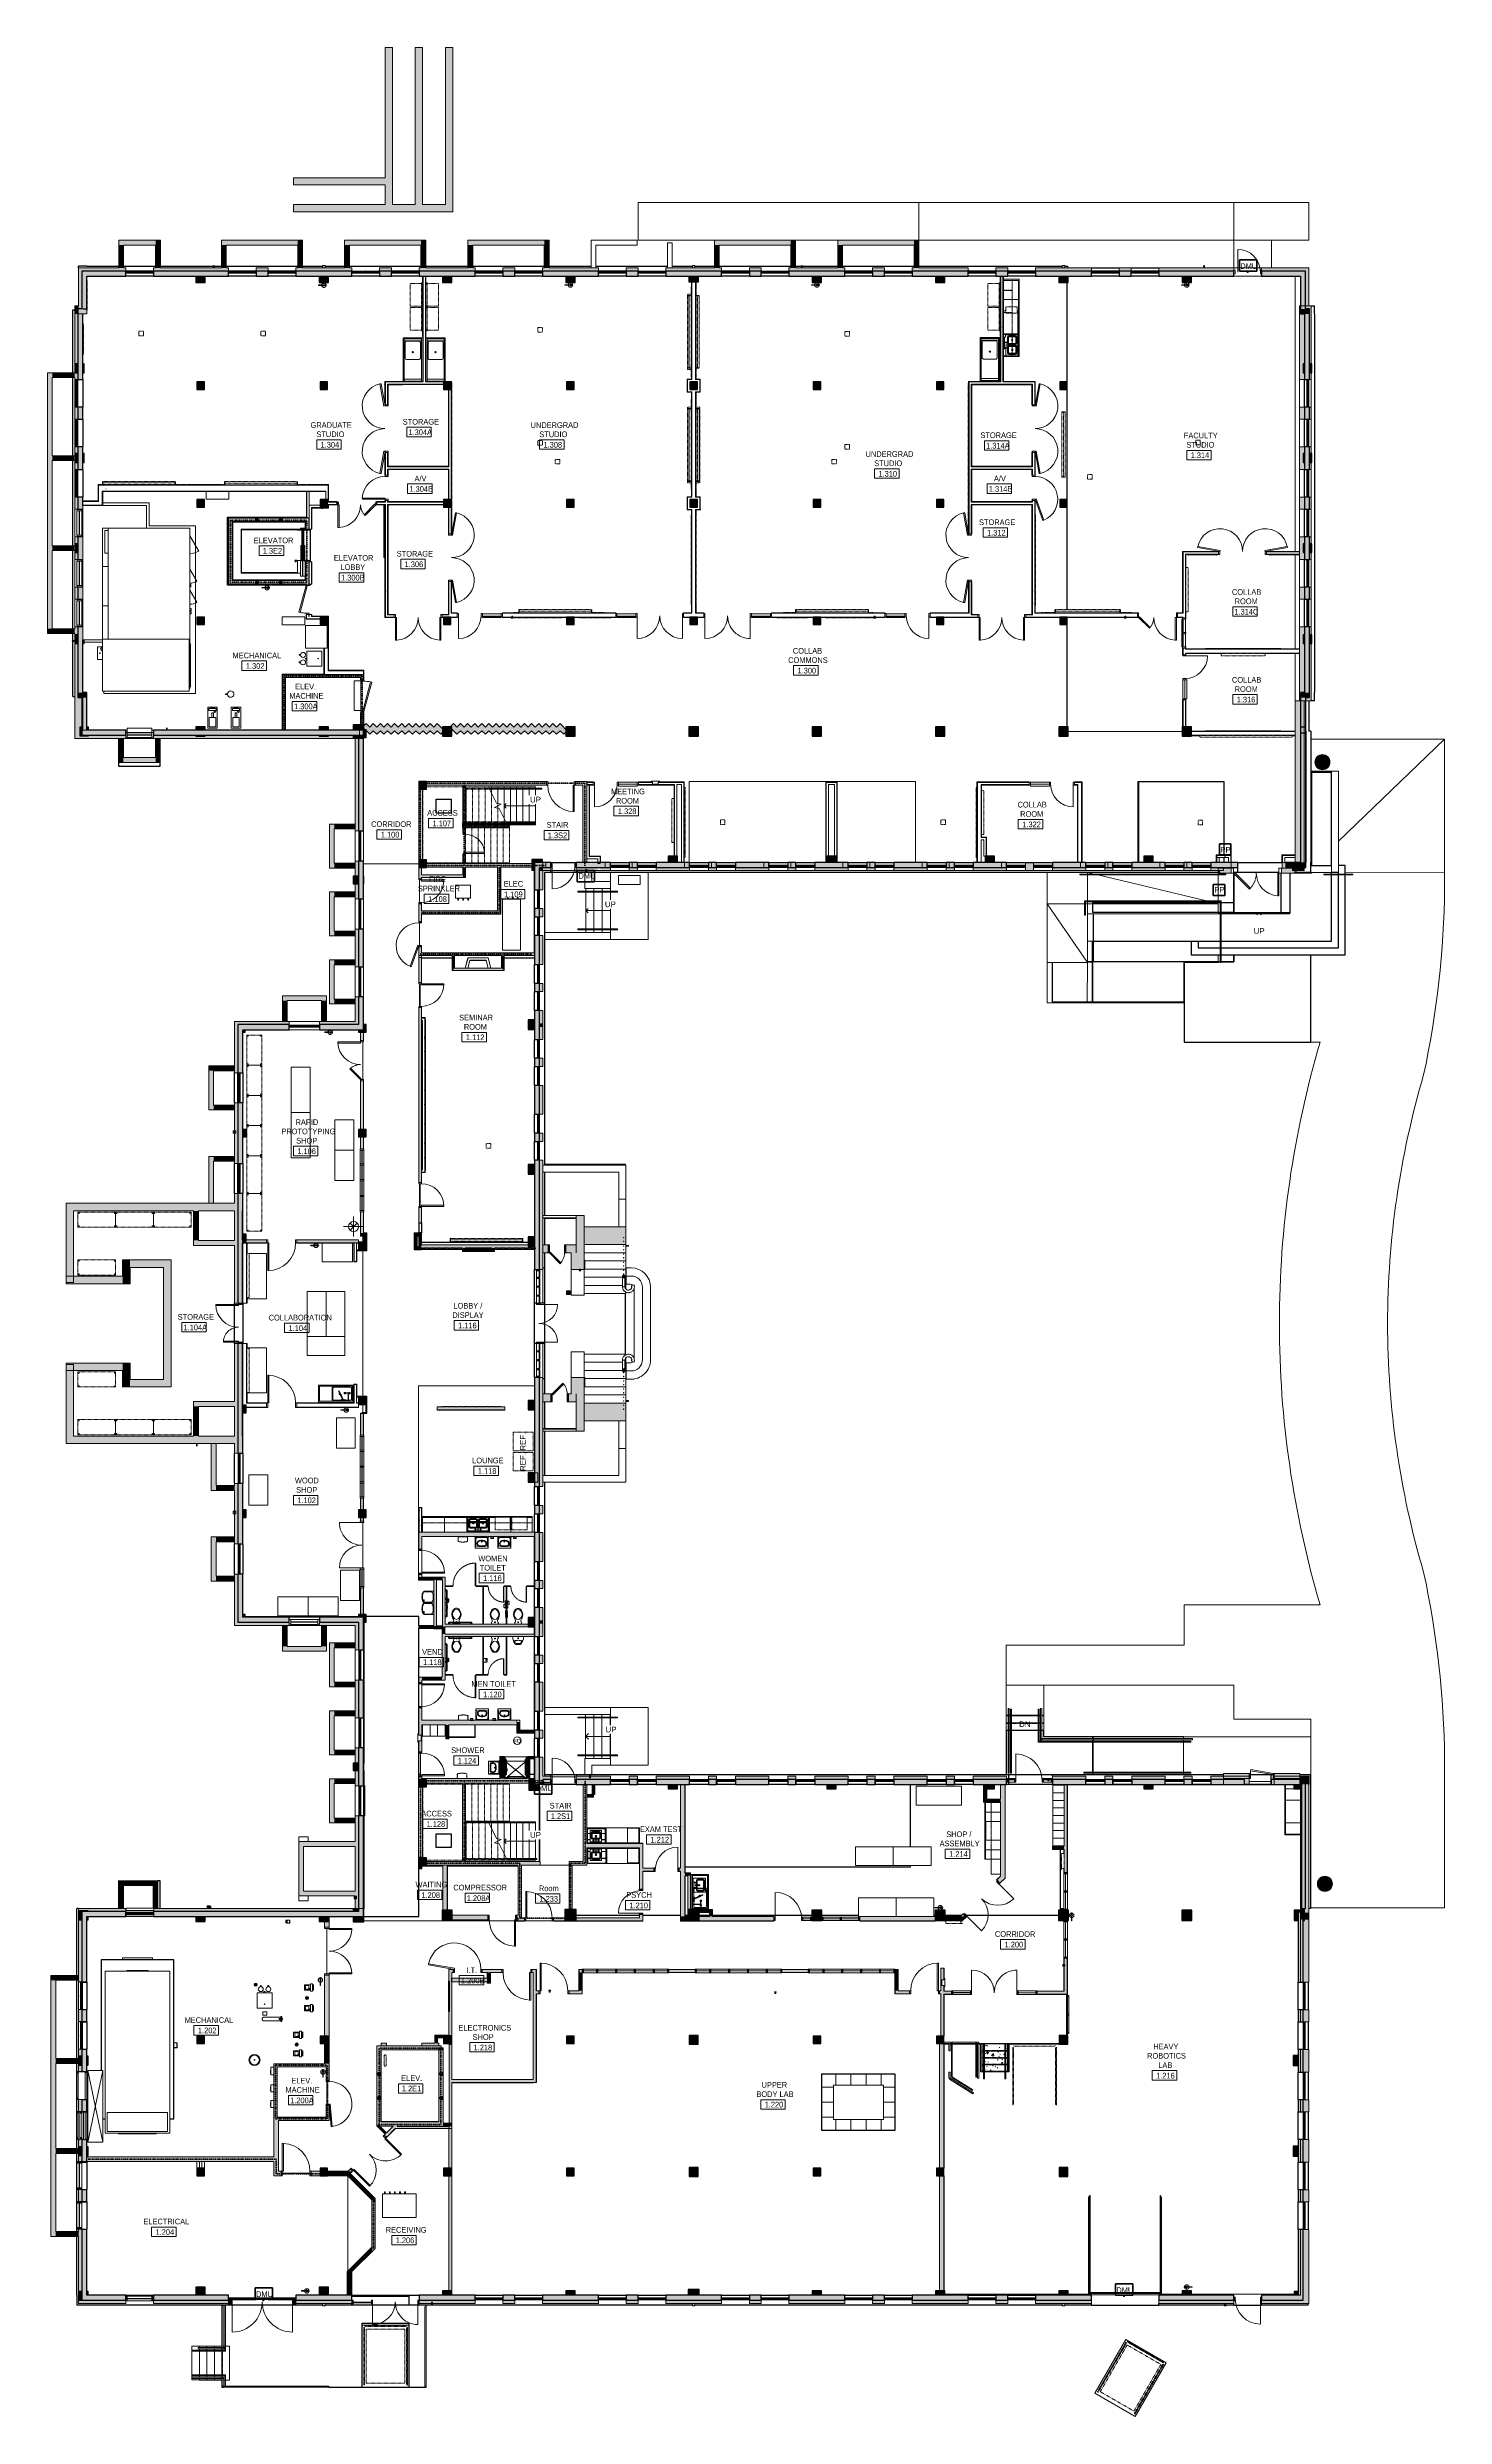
# Model space of a CAD drawing. Header units: inches. Extents: x -3640 to -1418, y -3630 to 137.
import ezdxf

# ---------------------------------------------------------------- set-up
doc = ezdxf.new("R2010")
doc.units = ezdxf.units.IN
doc.header["$MEASUREMENT"] = 0
for name, pattern in [('1 HOUR', [0.3125, 0.1875, -0.0625, 0, -0.0625]), ('Dash', [0.25, 0.125, -0.125]), ('Dash 1_16_', [0.125, 0.0625, -0.0625]), ('Dash dot', [0.625, 0.25, -0.1875, 0, -0.1875]), ('Dash Small', [0.125, 0.0625, -0.0625]), ('Double dash', [1.6875, 0.625, -0.1875, 0.25, -0.1875, 0.25, -0.1875]), ('Hidden', [0.28125, 0.1875, -0.09375]), ('Hidden Equipment- BSALS', [0.0625, 0.03125, -0.03125]), ('Hidden Equipment- LTP', [0.0625, 0.03125, -0.03125]), ('Overhead 1_16_', [0.101562, 0.0625, -0.039062])]:
    doc.linetypes.add(name, pattern=pattern)
for name, color, linetype, lineweight in [('A-ANNO-NOTE', 131, 'Continuous', 13), ('A-AREA-IDEN', 2, 'Continuous', 9), ('A-COLS', 52, 'Continuous', 13), ('A-DETL-GENF-HDLN', 1, 'Dash', 9), ('A-DETL-MEDM', 33, 'Continuous', 20), ('A-DOOR', 31, 'Continuous', 13), ('A-DOOR-FRAM', 31, 'Continuous', 13), ('A-FLOR', 192, 'Continuous', 13), ('A-FLOR-HRAL', 11, 'Continuous', 13), ('A-FLOR-HRAL-MBND', 5, 'Continuous', 13), ('A-FLOR-LEVL', 51, 'Continuous', 13), ('A-GENM', 13, 'Continuous', 9), ('A-GLAZ-CURT', 52, 'Continuous', 13), ('A-GLAZ-CWMG', 51, 'Continuous', 13), ('A-WALL', 113, 'Continuous', 13), ('A-WALL-PATT', 111, 'Continuous', 13), ('E-SERT', 181, 'Continuous', 13), ('I-WALL', 2, 'Continuous', 13), ('L-SITE-WALL', 31, 'Continuous', 13), ('M-EQPM', 50, 'Continuous', 9), ('M-HVAC-DUCT', 70, 'Continuous', 13), ('M-HVAC-DUCT-ANNO', 70, 'Continuous', 13), ('M-HVAC-DUCT-CNTR', 70, 'Continuous', 9), ('P-SANR-FIXT', 6, 'Continuous', 13), ('Q-CASE', 31, 'Continuous', 13), ('Q-SPCQ', 91, 'Continuous', 13), ('S-COLS', 52, 'Continuous', 13), ('S-STRS', 31, 'Continuous', 13), ('S-STRS-ANNO', 31, 'Continuous', 13), ('S-STRS-MBND', 31, 'Continuous', 13), ('S-STRS-TEXT', 31, 'Continuous', 13)]:
    doc.layers.add(name, color=color, linetype=linetype, lineweight=lineweight)
doc.styles.add('Arial', font='arial.ttf', dxfattribs={"height": 9})
doc.styles.add('Arial Narrow', font='ARIALN.TTF', dxfattribs={"height": 9})
doc.styles.add('Arial_1', font='arial.ttf', dxfattribs={"height": 6})
pattern_1 = [(0, (0, 0), (30.72, 7.68), [1.267, -21.773, 1.267, -21.773, -122.88]), (0, (0, 0), (30.72, 7.68), [-46.08, 1.267, -44.813, 1.267, -21.773, -53.76]), (0, (0, 0), (30.72, 7.68), [-115.2, 1.267, -14.093, 1.267, -37.133]), (120, (11.52, 3.84), (-22.011075, 22.7643), [1.267, -21.773, 1.267, -21.773, -122.88]), (120, (11.52, 3.84), (-22.011075, 22.7643), [-46.08, 1.267, -44.813, 1.267, -21.773, -53.76]), (120, (11.52, 3.84), (-22.011075, 22.7643), [-115.2, 1.267, -14.093, 1.267, -37.133]), (240, (15.36, 19.2), (-8.708925, -30.4443), [1.267, -21.773, 1.267, -21.773, -122.88]), (240, (15.36, 19.2), (-8.708925, -30.4443), [-46.08, 1.267, -44.813, 1.267, -21.773, -53.76]), (240, (15.36, 19.2), (-8.708925, -30.4443), [-115.2, 1.267, -14.093, 1.267, -37.133])]
pattern_2 = [(50, (0, 0), (27.5427, -2.40992), [2.88, -31.68]), (355, (0, 0), (-5.32784, 28.88427), [2.304, -25.344]), (100.451, (2.295, -0.2), (22.21532, 26.47393), [2.448, -26.924]), (46.184, (0, 7.68), (40.98187, -6.35642), [4.32, -47.52]), (96.636, (3.415, 7.15), (35.89075, 37.4062), [3.671, -40.386]), (351.184, (0, 7.68), (35.89097, 37.4062), [3.456, -38.016]), (21, (3.84, 5.76), (22.92104, -15.46073), [2.88, -31.68]), (326, (3.84, 5.76), (9.34353, 27.84574), [2.304, -25.344]), (71.451, (5.75, 4.472), (32.26477, 12.38442), [2.448, -26.924]), (37.5, (0, 0), (0.466855, 12.782707), [1.267, -23.77, 1.267, -24.461, -25.44]), (37.5, (0, 0), (0.466855, 12.782707), [-50.765, 1.267, -24.173]), (7.5, (0, 0), (10.10159, 15.14509), [1.267, -13.402, 1.267, -23.194, -9.696]), (7.5, (0, 0), (10.10159, 15.14509), [-39.13, 1.267, -8.429]), (327.5, (-8.563, 0), (20.49916, -0.86578), [1.267, -8.333, 1.267, -28.685, -39.744]), (327.5, (-8.563, 0), (20.49916, -0.86578), [-39.552, 1.267, -38.477]), (317.5, (-12.403, 0), (22.39478, 3.84429), [1.267, -11.213, 1.267, -18.624, -28.224]), (317.5, (-12.403, 0), (22.39478, 3.84429), [-32.371, 1.267, -26.957])]
pattern_3 = [(180, (24, -0.8), (-5e-16, -4), []), (270, (24, -0.8), (8, -8), [4, -28]), (270, (8, -4.8), (8, -8), [4, -28])]

# ---------------------------------------------------------------- blocks, each defined once
blk = doc.blocks.new('_STL - Column - HSS Rectangular - 2017v1 - HSS4x4x3_8-1971084-DIMENSION PLAN - LEVEL 1 _567_ - 2__ - CAD')
at = {"layer": 'S-COLS'}
h = blk.add_hatch(dxfattribs=at)
h.set_pattern_fill('FP_3', color=256, style=0, pattern_type=2)
h.set_pattern_definition([(45, (3307.062, 614.641), (-8.909545, 8.909545), []), (45, (3313.002, 614.641), (-8.909545, 8.909545), [])])
h.paths.add_polyline_path([(-1.5, -2), (1.5, -2), (1.8, -1.8), (2, -1.5), (2, 1.5), (1.8, 1.8), (1.5, 2), (-1.5, 2), (-1.8, 1.8), (-2, 1.5), (-2, -1.5), (-1.8, -1.8)], flags=0)
h.paths.add_polyline_path([(1.5, -1.6), (-1.6, -1.6), (-1.6, -1.5), (-1.6, 1.6), (-1.5, 1.6), (1.6, 1.6), (1.6, 1.5), (1.6, -1.6)], flags=0)
at = {"layer": 'S-COLS', "color": 7, "lineweight": 25}
for p, q in [((-2, 1.5), (-2, -1.5)), ((-1.6, -1.5), (-1.6, 1.5)), ((1.5, 2), (-1.5, 2)), ((-1.5, 1.6), (1.5, 1.6)), ((1.6, 1.5), (1.6, -1.5)), ((2, -1.5), (2, 1.5)), ((1.5, -1.6), (-1.5, -1.6)), ((-1.5, -2), (1.5, -2))]:
    blk.add_line(p, q, dxfattribs=at)
for centre, radius, start, end in [((-1.5, 1.5), 0.525, 90, 180), ((-1.5, 1.5), 0.15, 90, 180), ((1.5, 1.5), 0.525, 360, 90), ((1.5, 1.5), 0.15, 0, 90), ((-1.5, -1.5), 0.525, 180, 270), ((-1.5, -1.5), 0.15, 180, 270), ((1.5, -1.5), 0.525, 270, 360), ((1.5, -1.5), 0.15, 270, 0)]:
    blk.add_arc(centre, radius, start, end, dxfattribs=at)
blk = doc.blocks.new('_STL - Column - HSS Rectangular - 2017v1 - HSS4x4x3_8-V46-DIMENSION PLAN - LEVEL 1 _567_ - 2__ - CAD')
at = {"layer": 'S-COLS'}
h = blk.add_hatch(dxfattribs=at)
h.set_pattern_fill('FP_4', color=256, style=0, pattern_type=2)
h.set_pattern_definition([(45, (3268.729, 614.641), (-8.909545, 8.909545), []), (45, (3274.668, 614.641), (-8.909545, 8.909545), [])])
h.paths.add_polyline_path([(-1.5, -2), (1.5, -2), (1.8, -1.8), (2, -1.5), (2, 1.5), (1.8, 1.8), (1.5, 2), (-1.5, 2), (-1.8, 1.8), (-2, 1.5), (-2, -1.5), (-1.8, -1.8)], flags=0)
h.paths.add_polyline_path([(1.5, -1.6), (-1.6, -1.6), (-1.6, -1.5), (-1.6, 1.6), (-1.5, 1.6), (1.6, 1.6), (1.6, 1.5), (1.6, -1.6)], flags=0)
at = {"layer": 'S-COLS', "color": 7, "lineweight": 25}
for p, q in [((-2, 1.5), (-2, -1.5)), ((-1.6, -1.5), (-1.6, 1.5)), ((1.5, 2), (-1.5, 2)), ((-1.5, 1.6), (1.5, 1.6)), ((1.6, 1.5), (1.6, -1.5)), ((2, -1.5), (2, 1.5)), ((1.5, -1.6), (-1.5, -1.6)), ((-1.5, -2), (1.5, -2))]:
    blk.add_line(p, q, dxfattribs=at)
for centre, radius, start, end in [((-1.5, 1.5), 0.525, 90, 180), ((-1.5, 1.5), 0.15, 90, 180), ((1.5, 1.5), 0.525, 360, 90), ((1.5, 1.5), 0.15, 0, 90), ((-1.5, -1.5), 0.525, 180, 270), ((-1.5, -1.5), 0.15, 180, 270), ((1.5, -1.5), 0.525, 270, 360), ((1.5, -1.5), 0.15, 270, 0)]:
    blk.add_arc(centre, radius, start, end, dxfattribs=at)
blk = doc.blocks.new('_STL - Column - HSS Rectangular - 2017v1 - HSS4x4x3_8-V47-DIMENSION PLAN - LEVEL 1 _567_ - 2__ - CAD')
at = {"layer": 'S-COLS'}
h = blk.add_hatch(dxfattribs=at)
h.set_pattern_fill('FP_5', color=256, style=0, pattern_type=2)
h.set_pattern_definition([(45, (3307.062, 712.641), (-8.909545, 8.909545), []), (45, (3313.002, 712.641), (-8.909545, 8.909545), [])])
h.paths.add_polyline_path([(-1.5, -2), (1.5, -2), (1.8, -1.8), (2, -1.5), (2, 1.5), (1.8, 1.8), (1.5, 2), (-1.5, 2), (-1.8, 1.8), (-2, 1.5), (-2, -1.5), (-1.8, -1.8)], flags=0)
h.paths.add_polyline_path([(1.5, -1.6), (-1.6, -1.6), (-1.6, -1.5), (-1.6, 1.6), (-1.5, 1.6), (1.6, 1.6), (1.6, 1.5), (1.6, -1.6)], flags=0)
at = {"layer": 'S-COLS', "color": 7, "lineweight": 25}
for p, q in [((-2, 1.5), (-2, -1.5)), ((-1.6, -1.5), (-1.6, 1.5)), ((1.5, 2), (-1.5, 2)), ((-1.5, 1.6), (1.5, 1.6)), ((1.6, 1.5), (1.6, -1.5)), ((2, -1.5), (2, 1.5)), ((1.5, -1.6), (-1.5, -1.6)), ((-1.5, -2), (1.5, -2))]:
    blk.add_line(p, q, dxfattribs=at)
for centre, radius, start, end in [((-1.5, 1.5), 0.525, 90, 180), ((-1.5, 1.5), 0.15, 90, 180), ((1.5, 1.5), 0.525, 360, 90), ((1.5, 1.5), 0.15, 0, 90), ((-1.5, -1.5), 0.525, 180, 270), ((-1.5, -1.5), 0.15, 180, 270), ((1.5, -1.5), 0.525, 270, 360), ((1.5, -1.5), 0.15, 270, 0)]:
    blk.add_arc(centre, radius, start, end, dxfattribs=at)
blk = doc.blocks.new('_STL - Column - HSS Rectangular - 2017v1 - HSS4x4x3_8-V48-DIMENSION PLAN - LEVEL 1 _567_ - 2__ - CAD')
at = {"layer": 'S-COLS', "color": 7, "lineweight": 25}
for p, q in [((-2, 1.475), (-2, -1.475)), ((-1.625, -1.475), (-1.625, 1.475)), ((1.475, 2), (-1.475, 2)), ((-1.475, 1.625), (1.475, 1.625)), ((1.625, 1.475), (1.625, -1.475)), ((2, -1.475), (2, 1.475)), ((1.475, -1.625), (-1.475, -1.625)), ((-1.475, -2), (1.475, -2))]:
    blk.add_line(p, q, dxfattribs=at)
for centre, radius, start, end in [((-1.475, 1.475), 0.525, 90, 180), ((-1.475, 1.475), 0.15, 90, 180), ((1.475, 1.475), 0.525, 360, 90), ((1.475, 1.475), 0.15, 0, 90), ((-1.475, -1.475), 0.525, 180, 270), ((-1.475, -1.475), 0.15, 180, 270), ((1.475, -1.475), 0.525, 270, 360), ((1.475, -1.475), 0.15, 270, 0)]:
    blk.add_arc(centre, radius, start, end, dxfattribs=at)
blk = doc.blocks.new('15830016-STRUCT_MARTINEZ-MOORE_CENTRAL_v2018_rvt-1-DIMENSION PLAN - LEVEL 1 _567_ - 2__ - CAD')
at = {"layer": 'A-WALL-PATT', "lineweight": 20}
for points in [[(-3583.4, -278.6), (-3577.4, -278.6), (-3577.4, -218.6), (-3585.4, -218.6), (-3585.4, -278.6)], [(-1639.4, -278.6), (-1639.4, -226.6), (-1647.4, -226.6), (-1647.4, -278.6)], [(-1647.4, -286.6), (-1633.4, -286.6), (-1633.4, -278.6), (-1647.4, -278.6)], [(-3591.4, -896.6), (-3577.4, -896.6), (-3577.4, -888.6), (-3591.4, -888.6)], [(-3585.4, -956.6), (-3577.4, -956.6), (-3577.4, -896.6), (-3585.4, -896.6), (-3585.4, -943.6)], [(-1639.3, -896.6), (-1633.4, -896.6), (-1633.4, -888.6), (-1647.3, -888.6), (-1647.3, -896.6)], [(-1639.3, -952.6), (-1639.3, -896.6), (-1647.3, -896.6), (-1647.3, -952.6)], [(-1639.3, -1158.6), (-1639.3, -943.6), (-1647.3, -943.6), (-1647.3, -1158.6)], [(-1671.1, -1166.6), (-1639.3, -1166.6), (-1639.3, -1158.6), (-1671.1, -1158.6), (-1671.1, -1163.6)], [(-1647.4, -2624.6), (-1639.4, -2624.6), (-1639.4, -2616.6), (-1694.4, -2616.6), (-1694.4, -2624.6), (-1658.4, -2624.6)], [(-1639.4, -2821.6), (-1639.4, -2624.6), (-1647.4, -2624.6), (-1647.4, -2821.6)]]:
    blk.add_hatch(color=10, dxfattribs=at).paths.add_polyline_path(points, flags=0)
h = blk.add_hatch(color=10, dxfattribs=at)
h.paths.add_polyline_path([(-1639.4, -226.6), (-1639.4, -218.6), (-1709.4, -218.6), (-1709.4, -226.6), (-1647.4, -226.6)], flags=0)
h.paths.add_polyline_path([(-1753.4, -226.6), (-1753.4, -218.6), (-1872.9, -218.6), (-1872.9, -226.6), (-1765.4, -226.6)], flags=0)
h.paths.add_polyline_path([(-1916.9, -226.6), (-1916.9, -218.6), (-1935.9, -218.6), (-1935.9, -226.6), (-1918.2, -226.6)], flags=0)
h.paths.add_polyline_path([(-1979.9, -226.6), (-1979.9, -218.6), (-2068.9, -218.6), (-2068.9, -226.6), (-1994.5, -226.6)], flags=0)
h.paths.add_polyline_path([(-2112.9, -226.6), (-2112.9, -218.6), (-2131.9, -218.6), (-2131.9, -226.6)], flags=0)
h.paths.add_polyline_path([(-2175.9, -226.6), (-2175.9, -218.6), (-2264.9, -218.6), (-2264.9, -226.6), (-2212.9, -226.6)], flags=0)
h.paths.add_polyline_path([(-2308.9, -226.6), (-2308.9, -218.6), (-2327.9, -218.6), (-2327.9, -226.6)], flags=0)
h.paths.add_polyline_path([(-2371.9, -226.6), (-2371.9, -218.6), (-2460.9, -218.6), (-2460.9, -226.6), (-2376.4, -226.6)], flags=0)
h.paths.add_polyline_path([(-2504.9, -226.6), (-2504.9, -218.6), (-2523.9, -218.6), (-2523.9, -226.6)], flags=0)
h.paths.add_polyline_path([(-2567.9, -226.6), (-2567.9, -218.6), (-2656.9, -218.6), (-2656.9, -226.6), (-2604.9, -226.6)], flags=0)
h.paths.add_polyline_path([(-2700.9, -226.6), (-2700.9, -218.6), (-2719.9, -218.6), (-2719.9, -226.6)], flags=0)
h.paths.add_polyline_path([(-2763.9, -226.6), (-2763.9, -218.6), (-2852.9, -218.6), (-2852.9, -226.6), (-2796.5, -226.6)], flags=0)
h.paths.add_polyline_path([(-2896.9, -226.6), (-2896.9, -218.6), (-2915.9, -218.6), (-2915.9, -226.6), (-2911.1, -226.6)], flags=0)
h.paths.add_polyline_path([(-2959.9, -226.6), (-2959.9, -218.6), (-3048.9, -218.6), (-3048.9, -226.6), (-2987.5, -226.6)], flags=0)
h.paths.add_polyline_path([(-3092.9, -226.6), (-3092.9, -218.6), (-3111.9, -218.6), (-3111.9, -226.6)], flags=0)
h.paths.add_polyline_path([(-3155.9, -226.6), (-3155.9, -218.6), (-3244.9, -218.6), (-3244.9, -226.6), (-3178.5, -226.6)], flags=0)
h.paths.add_polyline_path([(-3293, -226.6), (-3288.9, -226.6), (-3288.9, -218.6), (-3307.9, -218.6), (-3307.9, -226.6)], flags=0)
h.paths.add_polyline_path([(-3351.9, -226.6), (-3351.9, -218.6), (-3471.4, -218.6), (-3471.4, -226.6), (-3369.4, -226.6)], flags=0)
h.paths.add_polyline_path([(-3522.2, -226.6), (-3515.4, -226.6), (-3515.4, -218.6), (-3577.4, -218.6), (-3577.4, -226.6)], flags=0)
h = blk.add_hatch(color=10, dxfattribs=at)
h.paths.add_polyline_path([(-3591.4, -888.6), (-3583.4, -888.6), (-3583.4, -784.1), (-3591.4, -784.1), (-3591.4, -839.9)], flags=0)
h.paths.add_polyline_path([(-3591.4, -740.1), (-3583.4, -740.1), (-3583.4, -721.1), (-3591.4, -721.1)], flags=0)
h.paths.add_polyline_path([(-3583.4, -677.1), (-3583.4, -641.1), (-3591.4, -641.1), (-3591.4, -677.1)], flags=0)
h.paths.add_polyline_path([(-3591.4, -597.1), (-3583.4, -597.1), (-3583.4, -578.1), (-3591.4, -578.1), (-3591.4, -591.1)], flags=0)
h.paths.add_polyline_path([(-3591.4, -534.1), (-3583.4, -534.1), (-3583.4, -498.1), (-3591.4, -498.1), (-3591.4, -522.6)], flags=0)
h.paths.add_polyline_path([(-3591.4, -454.1), (-3583.4, -454.1), (-3583.4, -435.1), (-3591.4, -435.1), (-3591.4, -451.4)], flags=0)
h.paths.add_polyline_path([(-3583.4, -391.1), (-3583.4, -278.6), (-3591.4, -278.6), (-3591.4, -391.1)], flags=0)
h = blk.add_hatch(color=10, dxfattribs=at)
h.paths.add_polyline_path([(-1641.4, -888.6), (-1633.4, -888.6), (-1633.4, -784.1), (-1641.4, -784.1), (-1641.4, -839.9)], flags=0)
h.paths.add_polyline_path([(-1633.4, -740.1), (-1633.4, -721.1), (-1641.4, -721.1), (-1641.4, -740.1)], flags=0)
h.paths.add_polyline_path([(-1641.4, -677.1), (-1633.4, -677.1), (-1633.4, -641.1), (-1641.4, -641.1), (-1641.4, -666.1)], flags=0)
h.paths.add_polyline_path([(-1633.4, -597.1), (-1633.4, -578.1), (-1641.4, -578.1), (-1641.4, -597.1)], flags=0)
h.paths.add_polyline_path([(-1641.4, -534.1), (-1633.4, -534.1), (-1633.4, -498.1), (-1641.4, -498.1), (-1641.4, -522.6)], flags=0)
h.paths.add_polyline_path([(-1641.4, -454.1), (-1633.4, -454.1), (-1633.4, -435.1), (-1641.4, -435.1), (-1641.4, -451.4)], flags=0)
h.paths.add_polyline_path([(-1633.4, -391.1), (-1633.4, -286.6), (-1641.4, -286.6), (-1641.4, -391.1)], flags=0)
h = blk.add_hatch(color=10, dxfattribs=at)
h.paths.add_polyline_path([(-3577.4, -956.6), (-3515.4, -956.6), (-3515.4, -948.6), (-3577.4, -948.6)], flags=0)
h.paths.add_polyline_path([(-3464.9, -956.6), (-3145.4, -956.6), (-3145.4, -948.6), (-3471.4, -948.6), (-3471.4, -956.6)], flags=0)
h = blk.add_hatch(color=10, dxfattribs=at)
h.paths.add_polyline_path([(-3145.4, -1416.6), (-3137.4, -1416.6), (-3137.4, -1372.6), (-3145.4, -1372.6)], flags=0)
h.paths.add_polyline_path([(-3137.4, -1324.6), (-3137.4, -1264.6), (-3145.4, -1264.6), (-3145.4, -1324.6), (-3140.3, -1324.6)], flags=0)
h.paths.add_polyline_path([(-3145.4, -1216.6), (-3137.4, -1216.6), (-3137.4, -1156.6), (-3145.4, -1156.6), (-3145.4, -1192.6)], flags=0)
h.paths.add_polyline_path([(-3137.4, -1108.6), (-3137.4, -948.6), (-3145.4, -948.6), (-3145.4, -1108.6), (-3140.3, -1108.6)], flags=0)
h = blk.add_hatch(color=10, dxfattribs=at)
h.paths.add_polyline_path([(-2865.4, -2624.6), (-2857.4, -2624.6), (-2857.4, -2581.1), (-2865.4, -2581.1), (-2865.4, -2616.6)], flags=0)
h.paths.add_polyline_path([(-2857.4, -2551.1), (-2857.4, -2538.1), (-2865.4, -2538.1), (-2865.4, -2551.1)], flags=0)
h.paths.add_polyline_path([(-2865.4, -2508.1), (-2857.4, -2508.1), (-2857.4, -2462.1), (-2865.4, -2462.1)], flags=0)
h.paths.add_polyline_path([(-2865.4, -2432.1), (-2857.4, -2432.1), (-2857.4, -2419.1), (-2865.4, -2419.1)], flags=0)
h.paths.add_polyline_path([(-2857.4, -2389.1), (-2857.4, -2343.1), (-2865.4, -2343.1), (-2865.4, -2389.1)], flags=0)
h.paths.add_polyline_path([(-2865.4, -2313.1), (-2857.4, -2313.1), (-2857.4, -2300.1), (-2865.4, -2300.1)], flags=0)
h.paths.add_polyline_path([(-2857.4, -2270.1), (-2857.4, -2224.1), (-2865.4, -2224.1), (-2865.4, -2270.1)], flags=0)
h.paths.add_polyline_path([(-2865.4, -2194.1), (-2857.4, -2194.1), (-2857.4, -2181.1), (-2865.4, -2181.1)], flags=0)
h.paths.add_polyline_path([(-2865.4, -2151.1), (-2857.4, -2151.1), (-2857.4, -1977.4), (-2865.4, -1977.4), (-2865.4, -2144.1)], flags=0)
h.paths.add_polyline_path([(-2865.4, -1806), (-2857.4, -1806), (-2857.4, -1632.1), (-2865.4, -1632.1), (-2865.4, -1771.6), (-2863.2, -1771.6), (-2863.2, -1772.4), (-2865.4, -1772.4), (-2865.4, -1778.6)], flags=0)
h.paths.add_polyline_path([(-2865.4, -1602.1), (-2857.4, -1602.1), (-2857.4, -1589.1), (-2865.4, -1589.1)], flags=0)
h.paths.add_polyline_path([(-2857.4, -1559.1), (-2857.4, -1513.1), (-2865.4, -1513.1), (-2865.4, -1559.1)], flags=0)
h.paths.add_polyline_path([(-2865.4, -1483.1), (-2857.4, -1483.1), (-2857.4, -1470.1), (-2865.4, -1470.1)], flags=0)
h.paths.add_polyline_path([(-2857.4, -1440.1), (-2857.4, -1394.1), (-2865.4, -1394.1), (-2865.4, -1440.1)], flags=0)
h.paths.add_polyline_path([(-2865.4, -1364.1), (-2857.4, -1364.1), (-2857.4, -1351.1), (-2865.4, -1351.1), (-2865.4, -1357.8)], flags=0)
h.paths.add_polyline_path([(-2865.4, -1321.1), (-2857.4, -1321.1), (-2857.4, -1275.1), (-2865.4, -1275.1), (-2865.4, -1293.1)], flags=0)
h.paths.add_polyline_path([(-2865.4, -1245.1), (-2857.4, -1245.1), (-2857.4, -1232.1), (-2865.4, -1232.1)], flags=0)
h.paths.add_polyline_path([(-2857.4, -1202.1), (-2857.4, -1158.6), (-2865.4, -1158.6), (-2865.4, -1202.1)], flags=0)
h = blk.add_hatch(color=10, dxfattribs=at)
h.paths.add_polyline_path([(-2839.4, -1166.6), (-2839.4, -1158.6), (-2857.4, -1158.6), (-2857.4, -1166.6), (-2852.9, -1166.6)], flags=0)
h.paths.add_polyline_path([(-2799.4, -1166.6), (-2744.9, -1166.6), (-2744.9, -1158.6), (-2799.4, -1158.6), (-2799.4, -1163.6)], flags=0)
h.paths.add_polyline_path([(-2618.9, -1166.6), (-2618.9, -1158.6), (-2671.9, -1158.6), (-2671.9, -1166.6)], flags=0)
h.paths.add_polyline_path([(-2545.9, -1166.6), (-2492.9, -1166.6), (-2492.9, -1158.6), (-2545.9, -1158.6)], flags=0)
h.paths.add_polyline_path([(-2575.9, -1166.6), (-2575.9, -1158.6), (-2588.9, -1158.6), (-2588.9, -1166.6)], flags=0)
h.paths.add_polyline_path([(-2419.9, -1166.6), (-2366.9, -1166.6), (-2366.9, -1158.6), (-2419.9, -1158.6), (-2419.9, -1163.6)], flags=0)
h.paths.add_polyline_path([(-2452.8, -1166.6), (-2449.9, -1166.6), (-2449.9, -1158.6), (-2462.9, -1158.6), (-2462.9, -1166.6)], flags=0)
h.paths.add_polyline_path([(-2336.9, -1166.6), (-2323.9, -1166.6), (-2323.9, -1158.6), (-2336.9, -1158.6)], flags=0)
h.paths.add_polyline_path([(-2714.9, -1166.6), (-2701.9, -1166.6), (-2701.9, -1158.6), (-2714.9, -1158.6), (-2714.9, -1163.6)], flags=0)
h.paths.add_polyline_path([(-1994.5, -1166.6), (-1988.9, -1166.6), (-1988.9, -1158.6), (-2041.9, -1158.6), (-2041.9, -1166.6), (-2032.7, -1166.6)], flags=0)
h.paths.add_polyline_path([(-1915.9, -1166.6), (-1862.9, -1166.6), (-1862.9, -1158.6), (-1915.9, -1158.6), (-1915.9, -1163.6)], flags=0)
h.paths.add_polyline_path([(-2210.9, -1166.6), (-2197.9, -1166.6), (-2197.9, -1158.6), (-2210.9, -1158.6), (-2210.9, -1163.6)], flags=0)
h.paths.add_polyline_path([(-2167.9, -1166.6), (-2114.9, -1166.6), (-2114.9, -1158.6), (-2167.9, -1158.6), (-2167.9, -1163.6)], flags=0)
h.paths.add_polyline_path([(-2240.9, -1166.6), (-2240.9, -1158.6), (-2293.9, -1158.6), (-2293.9, -1166.6)], flags=0)
h.paths.add_polyline_path([(-1945.9, -1166.6), (-1945.9, -1158.6), (-1958.9, -1158.6), (-1958.9, -1166.6), (-1956.3, -1166.6)], flags=0)
h.paths.add_polyline_path([(-1747.2, -1166.6), (-1747.2, -1158.6), (-1789.9, -1158.6), (-1789.9, -1166.6), (-1765.4, -1166.6)], flags=0)
h.paths.add_polyline_path([(-1832.9, -1166.6), (-1819.9, -1166.6), (-1819.9, -1158.6), (-1832.9, -1158.6), (-1832.9, -1163.6)], flags=0)
h = blk.add_hatch(color=10, dxfattribs=at)
h.paths.add_polyline_path([(-3329.4, -2358.6), (-3329.4, -2290.1), (-3337.4, -2290.1), (-3337.4, -2358.6)], flags=0)
h.paths.add_polyline_path([(-3337.4, -2242.1), (-3329.4, -2242.1), (-3329.4, -2146.1), (-3337.4, -2146.1)], flags=0)
h.paths.add_polyline_path([(-3337.4, -2098.1), (-3329.4, -2098.1), (-3329.4, -1923.6), (-3337.4, -1923.6), (-3337.4, -2070)], flags=0)
h.paths.add_polyline_path([(-3337.4, -1859.6), (-3329.4, -1859.6), (-3329.4, -1685.1), (-3337.4, -1685.1), (-3337.4, -1746.3)], flags=0)
h.paths.add_polyline_path([(-3337.4, -1637.1), (-3329.4, -1637.1), (-3329.4, -1541.1), (-3337.4, -1541.1), (-3337.4, -1616.8)], flags=0)
h.paths.add_polyline_path([(-3337.4, -1493.1), (-3329.4, -1493.1), (-3329.4, -1416.6), (-3337.4, -1416.6), (-3337.4, -1487.3)], flags=0)
h = blk.add_hatch(color=10, dxfattribs=at)
h.paths.add_polyline_path([(-3255.4, -1424.6), (-3255.4, -1416.6), (-3329.4, -1416.6), (-3329.4, -1424.6), (-3293, -1424.6)], flags=0)
h.paths.add_polyline_path([(-3140.3, -1424.6), (-3137.4, -1424.6), (-3137.4, -1416.6), (-3207.4, -1416.6), (-3207.4, -1424.6), (-3145.4, -1424.6)], flags=0)
h = blk.add_hatch(color=10, dxfattribs=at)
h.paths.add_polyline_path([(-3337.4, -2366.6), (-3255.4, -2366.6), (-3255.4, -2358.6), (-3337.4, -2358.6)], flags=0)
h.paths.add_polyline_path([(-3207.4, -2366.6), (-3145.4, -2366.6), (-3145.4, -2358.6), (-3207.4, -2358.6)], flags=0)
h = blk.add_hatch(color=10, dxfattribs=at)
h.paths.add_polyline_path([(-3145.4, -2826.6), (-3137.4, -2826.6), (-3137.4, -2674.6), (-3145.4, -2674.6), (-3145.4, -2822.1)], flags=0)
h.paths.add_polyline_path([(-3145.4, -2626.6), (-3137.4, -2626.6), (-3137.4, -2566.6), (-3145.4, -2566.6), (-3145.4, -2602.6)], flags=0)
h.paths.add_polyline_path([(-3140.3, -2518.6), (-3137.4, -2518.6), (-3137.4, -2458.6), (-3145.4, -2458.6), (-3145.4, -2518.6)], flags=0)
h.paths.add_polyline_path([(-3145.4, -2410.6), (-3137.4, -2410.6), (-3137.4, -2358.6), (-3145.4, -2358.6), (-3145.4, -2393.7)], flags=0)
h = blk.add_hatch(color=10, dxfattribs=at)
h.paths.add_polyline_path([(-2637.9, -2624.6), (-2618.9, -2624.6), (-2618.9, -2616.6), (-2671.9, -2616.6), (-2671.9, -2624.6), (-2652.9, -2624.6)], flags=0)
h.paths.add_polyline_path([(-2210.9, -2624.6), (-2197.9, -2624.6), (-2197.9, -2616.6), (-2210.9, -2616.6)], flags=0)
h.paths.add_polyline_path([(-2852.4, -2624.6), (-2839.4, -2624.6), (-2839.4, -2616.6), (-2852.4, -2616.6)], flags=0)
h.paths.add_polyline_path([(-2799.4, -2624.6), (-2744.9, -2624.6), (-2744.9, -2616.6), (-2799.4, -2616.6)], flags=0)
h.paths.add_polyline_path([(-2167.9, -2624.6), (-2114.9, -2624.6), (-2114.9, -2616.6), (-2167.9, -2616.6)], flags=0)
h.paths.add_polyline_path([(-2293.9, -2624.6), (-2240.9, -2624.6), (-2240.9, -2616.6), (-2293.9, -2616.6)], flags=0)
h.paths.add_polyline_path([(-2714.9, -2624.6), (-2701.9, -2624.6), (-2701.9, -2616.6), (-2714.9, -2616.6)], flags=0)
h.paths.add_polyline_path([(-2545.9, -2624.6), (-2492.9, -2624.6), (-2492.9, -2616.6), (-2545.9, -2616.6)], flags=0)
h.paths.add_polyline_path([(-2323.9, -2624.6), (-2323.9, -2616.6), (-2336.9, -2616.6), (-2336.9, -2624.6)], flags=0)
h.paths.add_polyline_path([(-2588.9, -2624.6), (-2575.9, -2624.6), (-2575.9, -2616.6), (-2588.9, -2616.6)], flags=0)
h.paths.add_polyline_path([(-2366.9, -2624.6), (-2366.9, -2616.6), (-2419.9, -2616.6), (-2419.9, -2624.6), (-2376.4, -2624.6)], flags=0)
h.paths.add_polyline_path([(-2041.9, -2624.6), (-1988.9, -2624.6), (-1988.9, -2616.6), (-2041.9, -2616.6)], flags=0)
h.paths.add_polyline_path([(-2462.9, -2624.6), (-2449.9, -2624.6), (-2449.9, -2616.6), (-2462.9, -2616.6)], flags=0)
h.paths.add_polyline_path([(-1956.3, -2624.6), (-1945.9, -2624.6), (-1945.9, -2616.6), (-1958.9, -2616.6), (-1958.9, -2624.6)], flags=0)
h.paths.add_polyline_path([(-1896.9, -2624.6), (-1862.9, -2624.6), (-1862.9, -2616.6), (-1915.9, -2616.6), (-1915.9, -2624.6)], flags=0)
h.paths.add_polyline_path([(-1832.9, -2624.6), (-1819.9, -2624.6), (-1819.9, -2616.6), (-1832.9, -2616.6), (-1832.9, -2620.3)], flags=0)
h.paths.add_polyline_path([(-1789.9, -2624.6), (-1736.6, -2624.6), (-1736.6, -2616.6), (-1789.9, -2616.6)], flags=0)
h.paths.add_polyline_path([(-1694.4, -2624.6), (-1694.4, -2624.6), (-1694.4, -2616.6)], flags=0)
h = blk.add_hatch(color=10, dxfattribs=at)
h.paths.add_polyline_path([(-3585.4, -3436.6), (-3577.4, -3436.6), (-3577.4, -3332.1), (-3585.4, -3332.1), (-3585.4, -3430.6)], flags=0)
h.paths.add_polyline_path([(-3577.4, -3288.1), (-3577.4, -3269.1), (-3585.4, -3269.1), (-3585.4, -3288.1)], flags=0)
h.paths.add_polyline_path([(-3577.4, -3225.1), (-3577.4, -3189.1), (-3579.7, -3189.1), (-3579.7, -3189.5), (-3582.4, -3189.5), (-3582.4, -3189.1), (-3585.4, -3189.1), (-3585.4, -3225.1)], flags=0)
h.paths.add_polyline_path([(-3577.4, -3145.1), (-3577.4, -3126.1), (-3585.4, -3126.1), (-3585.4, -3145.1)], flags=0)
h.paths.add_polyline_path([(-3579.7, -3082.1), (-3577.4, -3082.1), (-3577.4, -3046.1), (-3585.4, -3046.1), (-3585.4, -3081.6), (-3579.7, -3081.6)], flags=0)
h.paths.add_polyline_path([(-3585.4, -3002.1), (-3577.4, -3002.1), (-3577.4, -2983.1), (-3585.4, -2983.1)], flags=0)
h.paths.add_polyline_path([(-3577.4, -2939.1), (-3577.4, -2826.6), (-3585.4, -2826.6), (-3585.4, -2939.1)], flags=0)
h = blk.add_hatch(color=10, dxfattribs=at)
h.paths.add_polyline_path([(-3403.9, -2834.6), (-3137.4, -2834.6), (-3137.4, -2826.6), (-3471.4, -2826.6), (-3471.4, -2831.1), (-3471, -2831.1), (-3471, -2834.2), (-3471.4, -2834.2), (-3471.4, -2834.6), (-3445.8, -2834.6)], flags=0)
h.paths.add_polyline_path([(-3577.4, -2834.6), (-3515.4, -2834.6), (-3515.4, -2826.6), (-3577.4, -2826.6)], flags=0)
h = blk.add_hatch(color=10, dxfattribs=at)
h.paths.add_polyline_path([(-1651.4, -3436.6), (-1643.4, -3436.6), (-1643.4, -3332.1), (-1651.4, -3332.1), (-1651.4, -3430.6)], flags=0)
h.paths.add_polyline_path([(-1643.4, -3288.1), (-1643.4, -3269.1), (-1651.4, -3269.1), (-1651.4, -3288.1)], flags=0)
h.paths.add_polyline_path([(-1643.4, -3225.1), (-1643.4, -3189.1), (-1651.4, -3189.1), (-1651.4, -3225.1)], flags=0)
h.paths.add_polyline_path([(-1651.4, -3145.1), (-1643.4, -3145.1), (-1643.4, -3126.1), (-1651.4, -3126.1)], flags=0)
h.paths.add_polyline_path([(-1651.4, -3082.1), (-1643.4, -3082.1), (-1643.4, -3046.1), (-1651.4, -3046.1), (-1651.4, -3071.6)], flags=0)
h.paths.add_polyline_path([(-1651.4, -3002.1), (-1643.4, -3002.1), (-1643.4, -2983.1), (-1651.4, -2983.1)], flags=0)
h.paths.add_polyline_path([(-1643.4, -2939.1), (-1643.4, -2827.6), (-1651.4, -2827.6), (-1651.4, -2939.1)], flags=0)
h = blk.add_hatch(color=10, dxfattribs=at)
h.paths.add_polyline_path([(-3471.4, -3444.6), (-3351.9, -3444.6), (-3351.9, -3436.6), (-3471.4, -3436.6)], flags=0)
h.paths.add_polyline_path([(-3515.4, -3444.6), (-3515.4, -3436.6), (-3585.4, -3436.6), (-3585.4, -3444.6)], flags=0)
h.paths.add_polyline_path([(-3244.9, -3444.6), (-3155.9, -3444.6), (-3155.9, -3436.6), (-3244.9, -3436.6)], flags=0)
h.paths.add_polyline_path([(-3048.9, -3444.6), (-2959.9, -3444.6), (-2959.9, -3436.6), (-3048.9, -3436.6)], flags=0)
h.paths.add_polyline_path([(-2223.7, -3444.6), (-2175.9, -3444.6), (-2175.9, -3436.6), (-2264.9, -3436.6), (-2264.9, -3444.6)], flags=0)
h.paths.add_polyline_path([(-2852.9, -3444.6), (-2763.9, -3444.6), (-2763.9, -3436.6), (-2852.9, -3436.6)], flags=0)
h.paths.add_polyline_path([(-2308.9, -3444.6), (-2308.9, -3436.6), (-2327.9, -3436.6), (-2327.9, -3444.6)], flags=0)
h.paths.add_polyline_path([(-2896.9, -3444.6), (-2896.9, -3436.6), (-2915.9, -3436.6), (-2915.9, -3444.6)], flags=0)
h.paths.add_polyline_path([(-2371.9, -3444.6), (-2371.9, -3436.6), (-2460.9, -3436.6), (-2460.9, -3444.6), (-2376.4, -3444.6)], flags=0)
h.paths.add_polyline_path([(-2504.9, -3444.6), (-2504.9, -3436.6), (-2523.9, -3436.6), (-2523.9, -3444.6)], flags=0)
h.paths.add_polyline_path([(-2719.9, -3444.6), (-2700.9, -3444.6), (-2700.9, -3436.6), (-2719.9, -3436.6)], flags=0)
h.paths.add_polyline_path([(-2567.9, -3444.6), (-2567.9, -3436.6), (-2656.9, -3436.6), (-2656.9, -3444.6)], flags=0)
h.paths.add_polyline_path([(-2068.9, -3444.6), (-2024.1, -3444.6), (-2024.1, -3436.6), (-2068.9, -3436.6)], flags=0)
h.paths.add_polyline_path([(-2131.9, -3444.6), (-2112.9, -3444.6), (-2112.9, -3436.6), (-2131.9, -3436.6)], flags=0)
h = blk.add_hatch(color=10, dxfattribs=at)
h.paths.add_polyline_path([(-2024.1, -3444.6), (-1979.9, -3444.6), (-1979.9, -3436.6), (-2024.1, -3436.6)], flags=0)
h.paths.add_polyline_path([(-1643.4, -3444.6), (-1643.4, -3436.6), (-1709.4, -3436.6), (-1709.4, -3444.6)], flags=0)
h.paths.add_polyline_path([(-1872.9, -3444.6), (-1753.4, -3444.6), (-1753.4, -3436.6), (-1872.9, -3436.6), (-1872.9, -3437.7)], flags=0)
at = {"layer": 'S-COLS', "lineweight": 5}
for points in [[(-3388.9, -236.6), (-3388.9, -226.6), (-3403.9, -226.6), (-3403.9, -236.6)], [(-3192.9, -236.6), (-3192.9, -226.6), (-3207.9, -226.6), (-3207.9, -236.6), (-3197.6, -236.6)], [(-2996.9, -236.6), (-2996.9, -226.6), (-3011.9, -226.6), (-3011.9, -236.6)], [(-2800.9, -236.6), (-2800.9, -226.6), (-2815.9, -226.6), (-2815.9, -236.6), (-2806.1, -236.6)], [(-2604.9, -235.6), (-2604.9, -226.6), (-2619.9, -226.6), (-2619.9, -235.6), (-2605.6, -235.6)], [(-2408.9, -236.6), (-2408.9, -226.6), (-2423.9, -226.6), (-2423.9, -236.6), (-2414.6, -236.6)], [(-2212.9, -236.6), (-2212.9, -226.6), (-2227.9, -226.6), (-2227.9, -236.6), (-2223.7, -236.6)], [(-2031.9, -236.6), (-2016.9, -236.6), (-2016.9, -226.6), (-2031.9, -226.6)], [(-1820.9, -236.6), (-1820.9, -226.6), (-1835.9, -226.6), (-1835.9, -236.6), (-1822.7, -236.6)], [(-3390.4, -406.6), (-3390.4, -394.6), (-3402.4, -394.6), (-3402.4, -406.6)], [(-3194.4, -406.6), (-3194.4, -394.6), (-3206.4, -394.6), (-3206.4, -406.6)], [(-2998.4, -406.6), (-2998.4, -394.6), (-3010.4, -394.6), (-3010.4, -406.6)], [(-2802.4, -406.6), (-2802.4, -394.6), (-2814.4, -394.6), (-2814.4, -406.6)], [(-2618.4, -406.6), (-2606.4, -406.6), (-2606.4, -394.6), (-2618.4, -394.6), (-2618.4, -402.9)], [(-2410.4, -406.6), (-2410.4, -394.6), (-2422.4, -394.6), (-2422.4, -406.6)], [(-2214.4, -406.6), (-2214.4, -394.6), (-2226.4, -394.6), (-2226.4, -406.6), (-2223.7, -406.6)], [(-2018.4, -406.6), (-2018.4, -394.6), (-2030.4, -394.6), (-2030.4, -406.6)], [(-3390.4, -593.6), (-3390.4, -581.6), (-3402.4, -581.6), (-3402.4, -593.6)], [(-3194.4, -593.6), (-3194.4, -581.6), (-3206.4, -581.6), (-3206.4, -593.6)], [(-2998.4, -593.6), (-2998.4, -581.6), (-3010.4, -581.6), (-3010.4, -593.6)], [(-2802.4, -593.6), (-2802.4, -581.6), (-2814.4, -581.6), (-2814.4, -593.6)], [(-2606.4, -593.6), (-2606.4, -581.6), (-2618.4, -581.6), (-2618.4, -593.6)], [(-2410.4, -593.6), (-2410.4, -581.6), (-2422.4, -581.6), (-2422.4, -593.6)], [(-2214.4, -593.6), (-2214.4, -581.6), (-2226.4, -581.6), (-2226.4, -593.6), (-2223.7, -593.6)], [(-2018.4, -593.6), (-2018.4, -581.6), (-2030.4, -581.6), (-2030.4, -593.6)], [(-3595.4, -666.1), (-3591.4, -666.1), (-3591.4, -652.1), (-3595.4, -652.1)], [(-3390.4, -780.6), (-3390.4, -768.6), (-3402.4, -768.6), (-3402.4, -780.6)], [(-3194.4, -780.6), (-3194.4, -768.6), (-3206.4, -768.6), (-3206.4, -780.6)], [(-2998.4, -780.6), (-2998.4, -768.6), (-3010.4, -768.6), (-3010.4, -780.6)], [(-2802.4, -780.6), (-2802.4, -768.6), (-2814.4, -768.6), (-2814.4, -780.6)], [(-2606.4, -780.6), (-2606.4, -768.6), (-2618.4, -768.6), (-2618.4, -780.6)], [(-2410.4, -780.6), (-2410.4, -768.6), (-2422.4, -768.6), (-2422.4, -780.6)], [(-2214.4, -780.6), (-2214.4, -768.6), (-2226.4, -768.6), (-2226.4, -780.6), (-2223.7, -780.6)], [(-2018.4, -780.6), (-2018.4, -768.6), (-2030.4, -768.6), (-2030.4, -780.6)], [(-2996.9, -958.1), (-2996.9, -943.1), (-3011.9, -943.1), (-3011.9, -958.1)], [(-2800.9, -958.1), (-2800.9, -943.1), (-2815.9, -943.1), (-2815.9, -958.1)], [(-2604.9, -958.1), (-2604.9, -943.1), (-2619.9, -943.1), (-2619.9, -958.1)], [(-2408.9, -958.1), (-2408.9, -943.1), (-2423.9, -943.1), (-2423.9, -958.1)], [(-2212.9, -958.1), (-2212.9, -943.1), (-2227.9, -943.1), (-2227.9, -958.1), (-2223.7, -958.1)], [(-2016.9, -958.1), (-2016.9, -943.1), (-2031.9, -943.1), (-2031.9, -958.1)], [(-1820.9, -958.1), (-1820.9, -943.1), (-1835.9, -943.1), (-1835.9, -958.1)], [(-3037.4, -1042.1), (-3037.4, -1030.1), (-3049.4, -1030.1), (-3049.4, -1042.1)], [(-3037.4, -1166.6), (-3037.4, -1154.6), (-3049.4, -1154.6), (-3049.4, -1166.6)], [(-2652.9, -1158.6), (-2637.9, -1158.6), (-2637.9, -1148.6), (-2652.9, -1148.6)], [(-2385.9, -1158.6), (-2385.9, -1148.6), (-2400.9, -1148.6), (-2400.9, -1158.6)], [(-2147.3, -1158.6), (-2133.9, -1158.6), (-2133.9, -1148.6), (-2148.9, -1148.6), (-2148.9, -1158.6)], [(-1896.9, -1158.6), (-1881.9, -1158.6), (-1881.9, -1148.6), (-1896.9, -1148.6)], [(-3329.4, -1428.6), (-3325.4, -1428.6), (-3325.4, -1424.6), (-3329.4, -1424.6)], [(-3145.4, -1428.6), (-3133.4, -1428.6), (-3133.4, -1416.6), (-3137.4, -1416.6), (-3137.4, -1424.6), (-3145.4, -1424.6)], [(-2875.4, -1424.1), (-2865.4, -1424.1), (-2865.4, -1409.1), (-2875.4, -1409.1), (-2875.4, -1422.6)], [(-3329.4, -1595.1), (-3323.9, -1595.1), (-3323.9, -1583.1), (-3329.4, -1583.1)], [(-3133.4, -1595.1), (-3133.4, -1583.1), (-3145.4, -1583.1), (-3145.4, -1595.1), (-3140.3, -1595.1)], [(-2865.4, -1654.1), (-2865.4, -1639.1), (-2875.4, -1639.1), (-2875.4, -1654.1)], [(-3329.4, -1761.6), (-3323.9, -1761.6), (-3323.9, -1749.6), (-3329.4, -1749.6)], [(-3133.4, -1774.6), (-3133.4, -1762.6), (-3145.4, -1762.6), (-3145.4, -1774.6), (-3140.3, -1774.6)], [(-2875.4, -1769.1), (-2865.4, -1769.1), (-2865.4, -1754.1), (-2875.4, -1754.1), (-2875.4, -1762.4)], [(-3329.4, -2033.6), (-3323.9, -2033.6), (-3323.9, -2021.6), (-3329.4, -2021.6)], [(-3133.4, -2020.6), (-3133.4, -2008.6), (-3145.4, -2008.6), (-3145.4, -2020.6), (-3140.3, -2020.6)], [(-2865.4, -2029.1), (-2865.4, -2014.1), (-2875.4, -2014.1), (-2875.4, -2029.1)], [(-2872.9, -2144.1), (-2865.4, -2144.1), (-2865.4, -2129.1), (-2875.4, -2129.1), (-2875.4, -2144.1)], [(-3329.4, -2200.1), (-3323.9, -2200.1), (-3323.9, -2188.1), (-3329.4, -2188.1)], [(-3133.4, -2200.1), (-3133.4, -2188.1), (-3145.4, -2188.1), (-3145.4, -2200.1), (-3140.3, -2200.1)], [(-3329.4, -2358.6), (-3325.4, -2358.6), (-3325.4, -2354.1), (-3329.4, -2354.1)], [(-3137.4, -2366.6), (-3133.4, -2366.6), (-3133.4, -2354.6), (-3145.4, -2354.6), (-3145.4, -2358.6), (-3137.4, -2358.6)], [(-2872.9, -2374.1), (-2865.4, -2374.1), (-2865.4, -2359.1), (-2875.4, -2359.1), (-2875.4, -2374.1)], [(-3037.4, -2628.6), (-3037.4, -2616.6), (-3049.4, -2616.6), (-3049.4, -2628.6)], [(-2857.4, -2633.6), (-2857.4, -2624.6), (-2865.4, -2624.6), (-2865.4, -2616.6), (-2874.4, -2616.6), (-2874.4, -2633.6), (-2872.9, -2633.6)], [(-2637.9, -2631.6), (-2637.9, -2624.6), (-2652.9, -2624.6), (-2652.9, -2631.6)], [(-2385.9, -2631.6), (-2385.9, -2624.6), (-2400.9, -2624.6), (-2400.9, -2631.6)], [(-2133.9, -2631.6), (-2133.9, -2624.6), (-2148.9, -2624.6), (-2148.9, -2631.6), (-2147.3, -2631.6)], [(-1881.9, -2631.6), (-1881.9, -2624.6), (-1896.9, -2624.6), (-1896.9, -2631.6)], [(-1658.4, -2631.6), (-1647.4, -2631.6), (-1647.4, -2624.6), (-1658.4, -2624.6)], [(-3037.4, -2753.1), (-3037.4, -2741.1), (-3049.4, -2741.1), (-3049.4, -2753.1)], [(-2996.4, -2840.6), (-2996.4, -2824.6), (-3012.4, -2824.6), (-3012.4, -2840.6)], [(-2799.4, -2841.6), (-2799.4, -2823.6), (-2817.4, -2823.6), (-2817.4, -2841.6)], [(-2603.8, -2841.6), (-2603.8, -2823.6), (-2621.8, -2823.6), (-2621.8, -2841.6), (-2605.6, -2841.6)], [(-2408.4, -2840.6), (-2408.4, -2824.6), (-2424.4, -2824.6), (-2424.4, -2840.6)], [(-2212.4, -2840.6), (-2212.4, -2824.6), (-2228.4, -2824.6), (-2228.4, -2840.6), (-2223.7, -2840.6)], [(-2016.4, -2840.6), (-2016.4, -2824.6), (-2032.4, -2824.6), (-2032.4, -2840.6), (-2023.2, -2840.6)], [(-1820.4, -2840.6), (-1820.4, -2824.6), (-1836.4, -2824.6), (-1836.4, -2840.6)], [(-1643.4, -2840.6), (-1641.4, -2840.6), (-1641.4, -2824.6), (-1657.4, -2824.6), (-1657.4, -2840.6), (-1651.4, -2840.6), (-1651.4, -2827.6), (-1643.4, -2827.6)], [(-3388.9, -2842.6), (-3388.9, -2834.6), (-3403.9, -2834.6), (-3403.9, -2842.6)], [(-3192.9, -2842.6), (-3192.9, -2834.6), (-3207.9, -2834.6), (-3207.9, -2842.6)], [(-3390.4, -3036.6), (-3390.4, -3024.6), (-3402.4, -3024.6), (-3402.4, -3036.6)], [(-3194.4, -3036.6), (-3194.4, -3024.6), (-3206.4, -3024.6), (-3206.4, -3036.6)], [(-2998.4, -3036.6), (-2998.4, -3024.6), (-3010.4, -3024.6), (-3010.4, -3036.6)], [(-2802.4, -3036.6), (-2802.4, -3024.6), (-2814.4, -3024.6), (-2814.4, -3036.6)], [(-2605.4, -3037.6), (-2605.4, -3023.6), (-2619.4, -3023.6), (-2619.4, -3037.6)], [(-2410.4, -3036.6), (-2410.4, -3024.6), (-2422.4, -3024.6), (-2422.4, -3036.6)], [(-2223.7, -3036.6), (-2214.4, -3036.6), (-2214.4, -3024.6), (-2226.4, -3024.6), (-2226.4, -3036.6)], [(-2017.4, -3037.6), (-2017.4, -3023.6), (-2031.4, -3023.6), (-2031.4, -3037.6)], [(-1651.4, -3071.6), (-1651.4, -3055.6), (-1659.4, -3055.6), (-1659.4, -3071.6)], [(-1651.4, -3215.6), (-1651.4, -3199.6), (-1659.4, -3199.6), (-1659.4, -3215.6)], [(-3390.4, -3246.6), (-3390.4, -3234.6), (-3402.4, -3234.6), (-3402.4, -3246.6)], [(-3194.4, -3246.6), (-3194.4, -3234.6), (-3206.4, -3234.6), (-3206.4, -3246.6)], [(-2998.4, -3246.6), (-2998.4, -3234.6), (-3010.4, -3234.6), (-3010.4, -3246.6)], [(-2802.4, -3246.6), (-2802.4, -3234.6), (-2814.4, -3234.6), (-2814.4, -3246.6)], [(-2619.4, -3247.6), (-2605.4, -3247.6), (-2605.4, -3233.6), (-2619.4, -3233.6)], [(-2410.4, -3246.6), (-2410.4, -3234.6), (-2422.4, -3234.6), (-2422.4, -3246.6)], [(-2223.7, -3246.6), (-2214.4, -3246.6), (-2214.4, -3234.6), (-2226.4, -3234.6), (-2226.4, -3246.6)], [(-2031.4, -3247.6), (-2017.4, -3247.6), (-2017.4, -3233.6), (-2031.4, -3233.6)], [(-3388.9, -3436.6), (-3388.9, -3423.6), (-3403.9, -3423.6), (-3403.9, -3436.6)], [(-3192.9, -3436.6), (-3192.9, -3423.6), (-3207.9, -3423.6), (-3207.9, -3436.6)], [(-2603.9, -3436.6), (-2603.9, -3427.6), (-2620.9, -3427.6), (-2620.9, -3436.6)], [(-2996.9, -3436.6), (-2996.9, -3429.6), (-3011.9, -3429.6), (-3011.9, -3436.6)], [(-2800.9, -3436.6), (-2800.9, -3429.6), (-2815.9, -3429.6), (-2815.9, -3436.6)], [(-2408.9, -3436.6), (-2408.9, -3429.6), (-2423.9, -3429.6), (-2423.9, -3436.6)], [(-2223.7, -3436.6), (-2212.9, -3436.6), (-2212.9, -3429.6), (-2227.9, -3429.6), (-2227.9, -3436.6)], [(-2024.1, -3436.6), (-2016.9, -3436.6), (-2016.9, -3429.6), (-2031.9, -3429.6), (-2031.9, -3436.6)], [(-1820.9, -3436.6), (-1820.9, -3429.6), (-1835.9, -3429.6), (-1835.9, -3436.6)], [(-1651.4, -3436.6), (-1651.4, -3430.6), (-1657.4, -3430.6), (-1657.4, -3436.6)]]:
    blk.add_hatch(color=50, dxfattribs=at).paths.add_polyline_path(points, flags=0)
h = blk.add_hatch(color=50, dxfattribs=at)
h.paths.add_polyline_path([(-3583.4, -380.1), (-3581.4, -380.1), (-3581.4, -366.1), (-3583.4, -366.1)], flags=0)
h.paths.add_polyline_path([(-3591.4, -380.1), (-3591.4, -366.1), (-3595.4, -366.1), (-3595.4, -380.1)], flags=0)
h = blk.add_hatch(color=50, dxfattribs=at)
h.paths.add_polyline_path([(-1643.4, -380.1), (-1641.4, -380.1), (-1641.4, -366.1), (-1643.4, -366.1)], flags=0)
h.paths.add_polyline_path([(-1633.4, -380.1), (-1629.4, -380.1), (-1629.4, -366.1), (-1633.4, -366.1)], flags=0)
h = blk.add_hatch(color=50, dxfattribs=at)
h.paths.add_polyline_path([(-3595.4, -522.6), (-3591.4, -522.6), (-3591.4, -508.6), (-3595.4, -508.6), (-3595.4, -516.2)], flags=0)
h.paths.add_polyline_path([(-3583.4, -522.6), (-3581.4, -522.6), (-3581.4, -508.6), (-3583.4, -508.6), (-3583.4, -516.2)], flags=0)
h = blk.add_hatch(color=50, dxfattribs=at)
h.paths.add_polyline_path([(-1641.4, -522.6), (-1641.4, -508.6), (-1643.4, -508.6), (-1643.4, -522.6)], flags=0)
h.paths.add_polyline_path([(-1633.4, -522.6), (-1629.4, -522.6), (-1629.4, -508.6), (-1633.4, -508.6), (-1633.4, -516.2)], flags=0)
h = blk.add_hatch(color=50, dxfattribs=at)
h.paths.add_polyline_path([(-1643.4, -666.1), (-1641.4, -666.1), (-1641.4, -652.1), (-1643.4, -652.1)], flags=0)
h.paths.add_polyline_path([(-1633.4, -666.1), (-1629.4, -666.1), (-1629.4, -652.1), (-1633.4, -652.1)], flags=0)
h = blk.add_hatch(color=50, dxfattribs=at)
h.paths.add_polyline_path([(-3595.4, -810.6), (-3591.4, -810.6), (-3591.4, -796.6), (-3595.4, -796.6), (-3595.4, -807.5)], flags=0)
h.paths.add_polyline_path([(-3581.4, -810.6), (-3581.4, -804.6), (-3583.4, -804.6), (-3583.4, -810.6)], flags=0)
h = blk.add_hatch(color=50, dxfattribs=at)
h.paths.add_polyline_path([(-1643.4, -810.6), (-1641.4, -810.6), (-1641.4, -796.6), (-1643.4, -796.6)], flags=0)
h.paths.add_polyline_path([(-1633.4, -810.6), (-1629.4, -810.6), (-1629.4, -796.6), (-1633.4, -796.6)], flags=0)
h = blk.add_hatch(color=50, dxfattribs=at)
h.paths.add_polyline_path([(-3136.9, -961.1), (-3136.9, -940.1), (-3153.9, -940.1), (-3153.9, -948.6), (-3137.4, -948.6), (-3137.4, -961.1)], flags=0)
h.paths.add_polyline_path([(-3153.9, -961.1), (-3145.4, -961.1), (-3145.4, -956.6), (-3153.9, -956.6)], flags=0)
h = blk.add_hatch(color=50, dxfattribs=at)
h.paths.add_polyline_path([(-3574.4, -957.6), (-3574.4, -956.6), (-3585.4, -956.6), (-3585.4, -943.6), (-3588.4, -943.6), (-3588.4, -957.6)], flags=0)
h.paths.add_polyline_path([(-3574.4, -948.6), (-3574.4, -943.6), (-3577.4, -943.6), (-3577.4, -948.6)], flags=0)
h = blk.add_hatch(color=50, dxfattribs=at)
h.paths.add_polyline_path([(-3403.9, -958.1), (-3388.9, -958.1), (-3388.9, -956.6), (-3403.9, -956.6)], flags=0)
h.paths.add_polyline_path([(-3403.9, -948.6), (-3388.9, -948.6), (-3388.9, -943.1), (-3403.9, -943.1)], flags=0)
h = blk.add_hatch(color=50, dxfattribs=at)
h.paths.add_polyline_path([(-3207.9, -958.1), (-3192.9, -958.1), (-3192.9, -956.6), (-3207.9, -956.6)], flags=0)
h.paths.add_polyline_path([(-3207.9, -948.6), (-3192.9, -948.6), (-3192.9, -943.1), (-3207.9, -943.1)], flags=0)
h = blk.add_hatch(color=50, dxfattribs=at)
h.paths.add_polyline_path([(-2865.4, -1171.1), (-2865.4, -1158.6), (-2852.9, -1158.6), (-2852.9, -1154.1), (-2869.9, -1154.1), (-2869.9, -1171.1)], flags=0)
h.paths.add_polyline_path([(-2852.9, -1171.1), (-2852.9, -1166.6), (-2857.4, -1166.6), (-2857.4, -1171.1)], flags=0)
h = blk.add_hatch(color=50, dxfattribs=at)
h.paths.add_polyline_path([(-3145.4, -1192.6), (-3145.4, -1180.6), (-3153.9, -1180.6), (-3153.9, -1192.6)], flags=0)
h.paths.add_polyline_path([(-3136.9, -1192.6), (-3136.9, -1180.6), (-3137.4, -1180.6), (-3137.4, -1192.6)], flags=0)
h = blk.add_hatch(color=50, dxfattribs=at)
h.paths.add_polyline_path([(-3145.4, -2602.6), (-3145.4, -2590.6), (-3153.9, -2590.6), (-3153.9, -2602.6)], flags=0)
h.paths.add_polyline_path([(-3137.4, -2602.6), (-3136.9, -2602.6), (-3136.9, -2590.6), (-3137.4, -2590.6)], flags=0)
h = blk.add_hatch(color=50, dxfattribs=at)
h.paths.add_polyline_path([(-3153.9, -2843.1), (-3136.9, -2843.1), (-3136.9, -2822.1), (-3137.4, -2822.1), (-3137.4, -2834.6), (-3153.9, -2834.6)], flags=0)
h.paths.add_polyline_path([(-3145.4, -2826.6), (-3145.4, -2822.1), (-3153.9, -2822.1), (-3153.9, -2826.6)], flags=0)
h = blk.add_hatch(color=50, dxfattribs=at)
h.paths.add_polyline_path([(-3585.4, -2839.6), (-3585.4, -2826.6), (-3575.4, -2826.6), (-3575.4, -2825.6), (-3589.4, -2825.6), (-3589.4, -2839.6)], flags=0)
h.paths.add_polyline_path([(-3577.4, -2839.6), (-3575.4, -2839.6), (-3575.4, -2834.6), (-3577.4, -2834.6)], flags=0)
h = blk.add_hatch(color=50, dxfattribs=at)
h.paths.add_polyline_path([(-3585.4, -3070.6), (-3585.4, -3056.6), (-3589.4, -3056.6), (-3589.4, -3070.6)], flags=0)
h.paths.add_polyline_path([(-3577.4, -3070.6), (-3575.4, -3070.6), (-3575.4, -3056.6), (-3577.4, -3056.6)], flags=0)
h = blk.add_hatch(color=50, dxfattribs=at)
h.paths.add_polyline_path([(-3110.9, -3086.8), (-3110.5, -3086.7), (-3110.4, -3086.3), (-3110.4, -3083.3), (-3110.5, -3083), (-3110.9, -3082.8), (-3113.9, -3082.8), (-3114.2, -3083), (-3114.4, -3083.3), (-3114.4, -3086.3), (-3114.2, -3086.7), (-3113.9, -3086.8)], flags=0)
h.paths.add_polyline_path([(-3113.9, -3086.4), (-3114, -3086.4), (-3114, -3086.3), (-3114, -3083.2), (-3113.9, -3083.2), (-3110.8, -3083.2), (-3110.8, -3083.3), (-3110.8, -3086.4), (-3110.9, -3086.4)], flags=0)
h = blk.add_hatch(color=50, dxfattribs=at)
h.paths.add_polyline_path([(-3012.2, -3086.8), (-3011.8, -3086.7), (-3011.6, -3086.3), (-3011.6, -3083.3), (-3011.8, -3083), (-3012.2, -3082.8), (-3015.1, -3082.8), (-3015.5, -3083), (-3015.6, -3083.3), (-3015.6, -3086.3), (-3015.5, -3086.7), (-3015.1, -3086.8)], flags=0)
h.paths.add_polyline_path([(-3015.1, -3086.4), (-3015.2, -3086.4), (-3015.3, -3086.3), (-3015.2, -3083.2), (-3015.1, -3083.2), (-3012.1, -3083.2), (-3012, -3083.3), (-3012.1, -3086.4), (-3012.2, -3086.4)], flags=0)
h = blk.add_hatch(color=50, dxfattribs=at)
h.paths.add_polyline_path([(-3110.9, -3125), (-3110.5, -3124.8), (-3110.4, -3124.4), (-3110.4, -3121.5), (-3110.5, -3121.1), (-3110.9, -3121), (-3113.9, -3121), (-3114.2, -3121.1), (-3114.4, -3121.5), (-3114.4, -3124.4), (-3114.2, -3124.8), (-3113.9, -3125)], flags=0)
h.paths.add_polyline_path([(-3113.9, -3124.6), (-3114, -3124.6), (-3114, -3124.4), (-3114, -3121.4), (-3113.9, -3121.3), (-3110.8, -3121.4), (-3110.8, -3121.5), (-3110.8, -3124.6), (-3110.9, -3124.6)], flags=0)
h = blk.add_hatch(color=50, dxfattribs=at)
h.paths.add_polyline_path([(-3012.2, -3125), (-3011.8, -3124.8), (-3011.6, -3124.4), (-3011.6, -3121.5), (-3011.8, -3121.1), (-3012.2, -3121), (-3015.1, -3121), (-3015.5, -3121.1), (-3015.6, -3121.5), (-3015.6, -3124.4), (-3015.5, -3124.8), (-3015.1, -3125)], flags=0)
h.paths.add_polyline_path([(-3015.1, -3124.6), (-3015.2, -3124.6), (-3015.3, -3124.4), (-3015.2, -3121.4), (-3015.1, -3121.3), (-3012.1, -3121.4), (-3012, -3121.5), (-3012.1, -3124.6), (-3012.2, -3124.6)], flags=0)
h = blk.add_hatch(color=50, dxfattribs=at)
h.paths.add_polyline_path([(-3589.4, -3214.6), (-3585.4, -3214.6), (-3585.4, -3200.6), (-3589.4, -3200.6)], flags=0)
h.paths.add_polyline_path([(-3575.4, -3214.6), (-3575.4, -3200.6), (-3577.4, -3200.6), (-3577.4, -3214.6)], flags=0)
h = blk.add_hatch(color=50, dxfattribs=at)
h.paths.add_polyline_path([(-3589.4, -3444.6), (-3585.4, -3444.6), (-3585.4, -3430.6), (-3589.4, -3430.6)], flags=0)
h.paths.add_polyline_path([(-3577.4, -3436.6), (-3575.4, -3436.6), (-3575.4, -3430.6), (-3577.4, -3430.6)], flags=0)
at = {"layer": 'A-FLOR', "color": 253, "lineweight": 25}
for p, q in [((-2018.8, -394.6), (-2018.8, -236.6)), ((-2018.8, -581.6), (-2018.8, -406.6)), ((-2018.8, -756.8), (-2018.8, -593.6)), ((-3353.4, -717.6), (-3353.4, -609.6)), ((-3353.4, -609.6), (-3228.1, -609.6)), ((-3222.4, -628.6), (-3222.4, -680.6)), ((-3228.6, -717.6), (-3353.4, -717.6)), ((-3222.4, -717.6), (-3223.8, -717.6)), ((-3222.4, -716.3), (-3222.4, -717.6)), ((-2018.8, -943.1), (-2018.8, -780.6)), ((-3526.8, -999.6), (-3526.8, -1005.6)), ((-3526.8, -1005.6), (-3460.5, -1005.6)), ((-3460.5, -1005.6), (-3460.5, -999.6)), ((-1905.7, -1158.6), (-1905.7, -1030.1)), ((-1905.7, -1030.1), (-1769.7, -1030.1)), ((-1905.3, -1030.1), (-1905.3, -1158.6)), ((-1769.7, -1030.1), (-1769.7, -1146.6)), ((-3021.8, -1080.3), (-3021.8, -1058.3)), ((-3021.8, -1058.3), (-2997.8, -1058.3)), ((-2997.8, -1080.3), (-3021.8, -1080.3)), ((-2997.8, -1058.3), (-2997.8, -1080.3)), ((-1769.7, -1151), (-1769.7, -1158.6)), ((-1747.2, -1158.6), (-1677, -1158.6)), ((-1672.6, -1158.6), (-1671.1, -1158.6)), ((-2865.7, -1302.5), (-2865.7, -1171.1)), ((-1753.4, -1174.6), (-1753.4, -1238.5)), ((-1753.4, -1222.5), (-1753.4, -1174.7)), ((-1681.9, -1174.6), (-1747.2, -1174.6)), ((-1678.4, -1238.5), (-1678.4, -1175.6)), ((-1753.4, -1238.5), (-1678.4, -1238.5)), ((-2042.4, -1317.9), (-2042.4, -1380.5)), ((-1986.4, -1316.5), (-1978.4, -1316.5)), ((-1978.4, -1316.5), (-1986.4, -1316.5)), ((-1978.4, -1316.5), (-1978.4, -1283.6)), ((-1978.4, -1380.5), (-1978.4, -1316.5)), ((-1978.4, -1316.5), (-1978.4, -1380.5)), ((-1832.4, -1316.5), (-1978.4, -1316.5)), ((-1832.4, -1380.5), (-1832.4, -1316.5)), ((-1832.4, -1316.5), (-1832.4, -1444.5)), ((-1775.4, -1316.5), (-1832.4, -1316.5)), ((-1753.4, -1316.5), (-1773.9, -1316.5)), ((-1753.4, -1305.6), (-1753.4, -1316.5)), ((-1631.3, -1444.5), (-1631.3, -1305.6)), ((-2042.4, -1380.5), (-1978.4, -1380.5)), ((-1978.4, -1380.5), (-1832.4, -1380.5)), ((-1832.4, -1444.5), (-1631.3, -1444.5)), ((-2720.8, -1639.1), (-2849.4, -1639.1)), ((-2720.8, -1640.2), (-2720.8, -1639.1)), ((-2720.8, -1940.2), (-2720.8, -1844.2)), ((-2865.7, -2308.6), (-2865.7, -2230.6)), ((-2865.7, -2359.1), (-2865.7, -2309.6)), ((-3325.4, -2357.6), (-3145.4, -2357.6)), ((-3136.9, -2366.6), (-3136.9, -2590.6)), ((-3049.4, -2357.6), (-3133.4, -2357.6)), ((-3049.4, -2371.9), (-3049.4, -2357.6)), ((-3049.4, -2453.8), (-3049.4, -2376.8)), ((-2865.7, -2385.5), (-2865.7, -2374.1)), ((-2865.7, -2538.1), (-2865.7, -2389.6)), ((-3049.4, -2500.6), (-3049.4, -2464.6)), ((-2112.6, -2538.6), (-2115.8, -2538.6)), ((-2115.8, -2538.6), (-2115.8, -2608.6)), ((-2108.4, -2538.6), (-2110.6, -2538.6)), ((-2064.8, -2538.6), (-2106.9, -2538.6)), ((-2060.9, -2538.6), (-2063.3, -2538.6)), ((-2055.8, -2538.6), (-2058.9, -2538.6)), ((-2055.8, -2548.6), (-2055.8, -2538.6)), ((-1977.6, -2548.6), (-2055.8, -2548.6)), ((-1977.6, -2551.7), (-1977.6, -2548.6)), ((-1833.6, -2548.6), (-1977.6, -2548.6)), ((-1977.6, -2548.6), (-1977.6, -2551.7)), ((-1977.6, -2555.9), (-1977.6, -2553.7)), ((-1977.6, -2553.7), (-1977.6, -2555.9)), ((-1977.6, -2604.9), (-1977.6, -2557.4)), ((-1977.6, -2557.4), (-1977.6, -2604.9)), ((-3049.4, -2610.6), (-3049.4, -2574.6)), ((-2865.7, -2615.1), (-2865.7, -2584)), ((-3136.9, -2602.6), (-3136.9, -2626.6)), ((-3047, -2608.6), (-3049.4, -2608.6)), ((-2865.4, -2608.6), (-2873.1, -2608.6)), ((-2857.4, -2633.6), (-2857.4, -2746.8)), ((-2857.4, -2746.8), (-2857.4, -2633.6)), ((-2267.4, -2723.6), (-2267.4, -2624.6)), ((-2111.4, -2608.6), (-2041.9, -2608.6)), ((-2029.1, -2625.9), (-2029.1, -2624.6)), ((-2029.1, -2625.9), (-2029.1, -2624.6)), ((-1977.6, -2608.6), (-1977.6, -2606.4)), ((-1977.6, -2606.4), (-1977.6, -2608.6)), ((-3136.9, -2674.6), (-3136.9, -2822.1)), ((-3021.8, -2702.9), (-2997.8, -2702.9)), ((-3021.8, -2724.9), (-3021.8, -2702.9)), ((-2997.8, -2702.9), (-2997.8, -2724.9)), ((-2997.8, -2724.9), (-3021.8, -2724.9)), ((-2029.1, -2722.6), (-2029.1, -2721.9)), ((-2029.1, -2722.6), (-2029.1, -2721.9)), ((-2029.1, -2821.6), (-2029.1, -2727.8)), ((-2029.1, -2821.6), (-2029.1, -2727.8)), ((-3526.4, -2777.6), (-3526.8, -2777.6)), ((-3526.8, -2777.6), (-3526.8, -2821.6)), ((-3460.5, -2777.6), (-3464.4, -2777.6)), ((-3460.5, -2821.6), (-3460.5, -2777.6)), ((-3049.4, -2834.6), (-3049.4, -2758.7)), ((-2626.1, -2755.6), (-2267.4, -2755.6)), ((-2267.4, -2755.6), (-2267.4, -2753.6)), ((-2029.1, -2824.6), (-2029.1, -2821.6)), ((-2029.1, -2821.6), (-2024, -2821.6)), ((-2029.1, -2824.6), (-2029.1, -2821.6)), ((-3136.9, -2834.6), (-3049.4, -2834.6)), ((-2799.4, -2832.6), (-2698.5, -2832.6)), ((-2693.4, -2832.6), (-2633.6, -2832.6)), ((-2626.1, -2832.6), (-2621.8, -2832.6)), ((-2603.8, -2832.6), (-2587, -2832.6)), ((-2582.6, -2832.6), (-2424.4, -2832.6)), ((-2408.4, -2832.6), (-2350.3, -2832.6)), ((-2230.3, -2832.6), (-2228.4, -2832.6)), ((-2212.4, -2832.6), (-2187, -2832.6)), ((-2179, -2832.6), (-2032.4, -2832.6)), ((-2019.1, -2841), (-2019.1, -2840.6)), ((-2018.6, -2840.6), (-2018.6, -2841)), ((-3438.8, -2903.6), (-3554.3, -2903.6)), ((-3554.3, -2903.6), (-3554.3, -3079.4)), ((-3438.8, -3156.3), (-3438.8, -2903.6)), ((-2019.1, -3023.6), (-2019.1, -2958.3)), ((-2018.6, -2965.7), (-2018.6, -2985.7)), ((-2018.6, -2994.7), (-2018.6, -3014.7)), ((-3109.4, -3161.1), (-3109.4, -3046.7)), ((-2202.4, -3036.4), (-2201.6, -3036.4)), ((-2163.6, -3036.4), (-2162.9, -3036.4)), ((-2158.9, -3036.4), (-2031.4, -3036.4)), ((-2408.4, -3084.6), (-2292.4, -3084.6)), ((-2408.4, -3174.6), (-2408.4, -3084.6)), ((-2292.4, -3084.6), (-2292.4, -3174.6)), ((-3551.7, -3156.3), (-3548.3, -3156.3)), ((-3445.3, -3156.3), (-3438.8, -3156.3)), ((-3017.4, -3161.1), (-3109.4, -3161.1)), ((-2292.4, -3174.6), (-2408.4, -3174.6)), ((-2215.1, -3246.6), (-2215.1, -3246.6)), ((-3362.4, -3452.6), (-3362.4, -3453.6)), ((-3244.9, -3452.6), (-3351.9, -3452.6)), ((-3048.9, -3452.6), (-3155.9, -3452.6)), ((-3155.8, -3436.6), (-3065.4, -3436.6)), ((-3037.8, -3455), (-3037.8, -3452.6)), ((-1979.9, -3452.6), (-1872.9, -3452.6)), ((-1753.4, -3452.6), (-1709.4, -3452.6)), ((-3139.4, -3583), (-3139.4, -3481.3)), ((-3139.4, -3481.3), (-3065.4, -3481.3)), ((-3065.4, -3481.3), (-3065.4, -3583)), ((-3362.4, -3521.9), (-3362.4, -3524.1)), ((-3362.4, -3525.6), (-3362.4, -3563.3)), ((-3362.4, -3564.8), (-3362.4, -3567)), ((-3362.4, -3581), (-3362.4, -3583)), ((-3362.4, -3583), (-3360.4, -3583)), ((-3192.4, -3583), (-3139.4, -3583)), ((-3139.4, -3583), (-3065.4, -3583)), ((-3065.4, -3583), (-3037.8, -3583)), ((-3037.8, -3583), (-3037.8, -3581))]:
    blk.add_line(p, q, dxfattribs=at)
at = {"layer": 'A-FLOR', "color": 7, "lineweight": 25}
for p, q in [((-1598.3, -1015.6), (-1630.3, -1015.6)), ((-1630.3, -1015.6), (-1630.3, -1163.6)), ((-1598.3, -1163.6), (-1598.3, -1015.6)), ((-1630.3, -1163.6), (-1598.3, -1163.6)), ((-1576.3, -1163.6), (-1587.3, -1163.6)), ((-1576.3, -1177.1), (-1576.3, -1163.6)), ((-1664.4, -1175.6), (-1664.4, -1238.6)), ((-1630.3, -1175.6), (-1656.4, -1175.6)), ((-1630.3, -1174.6), (-1630.3, -1175.6)), ((-1598.3, -1177.1), (-1598.3, -1174.6)), ((-1587.3, -1174.6), (-1598.3, -1174.6)), ((-1598.3, -1283.6), (-1598.3, -1178.6)), ((-1587.3, -1177.1), (-1587.3, -1174.6)), ((-1587.3, -1294.6), (-1587.3, -1178.6)), ((-1576.3, -1305.6), (-1576.3, -1178.6)), ((-1977.4, -1240.4), (-1977.4, -1283.6)), ((-1775.4, -1238.6), (-1778.4, -1238.6)), ((-1664.4, -1238.6), (-1773.9, -1238.6)), ((-1977.4, -1283.6), (-1775.4, -1283.6)), ((-1977.4, -1283.6), (-1977.4, -1316.5)), ((-1832.4, -1316.5), (-1775.4, -1316.5)), ((-1821.4, -1283.6), (-1821.4, -1305.6)), ((-1821.4, -1305.6), (-1775.4, -1305.6)), ((-1810.4, -1283.6), (-1810.4, -1294.6)), ((-1810.4, -1294.6), (-1775.4, -1294.6)), ((-1773.9, -1283.6), (-1598.3, -1283.6)), ((-1773.9, -1294.6), (-1587.3, -1294.6)), ((-1773.9, -1305.6), (-1576.3, -1305.6)), ((-1773.9, -1316.5), (-1753.4, -1316.5)), ((-1753.4, -1316.5), (-1753.4, -1305.6))]:
    blk.add_line(p, q, dxfattribs=at)
at = {"layer": 'A-FLOR', "color": 254, "lineweight": 25}
blk.add_line((-3136.9, -2626.6), (-3136.9, -2674.6), dxfattribs=at)
at = {"layer": 'A-WALL', "color": 253, "lineweight": 25}
for p, q in [((-3590.4, -213.6), (-3590.4, -210.6)), ((-3577.4, -210.6), (-3590.4, -210.6)), ((-3577.4, -210.6), (-3526.4, -210.6)), ((-3518.8, -210.6), (-3468, -210.6)), ((-3460.4, -210.6), (-3376.1, -210.6)), ((-3374.7, -210.6), (-3363.4, -210.6)), ((-3355.8, -210.6), (-3242, -210.6)), ((-3234.4, -210.6), (-3202.4, -210.6)), ((-3198.4, -210.6), (-3167.4, -210.6)), ((-3159.8, -210.6), (-3046, -210.6)), ((-3038.4, -210.6), (-2971.4, -210.6)), ((-2963.8, -210.6), (-2850, -210.6)), ((-2842.4, -210.6), (-2775.4, -210.6)), ((-2767.8, -210.6), (-2654, -210.6)), ((-2646.4, -210.6), (-2614.4, -210.6)), ((-2610.4, -210.6), (-2579.4, -210.6)), ((-2571.8, -210.6), (-2458, -210.6)), ((-2450.4, -210.6), (-2441.1, -210.6)), ((-2439.7, -210.6), (-2383.4, -210.6)), ((-2375.8, -210.6), (-2262, -210.6)), ((-2254.4, -210.6), (-2026.4, -210.6)), ((-2022.4, -210.6), (-2017.9, -210.6)), ((-2017.9, -210.6), (-2017.9, -213.6)), ((-1979.9, -213.6), (-1935.9, -213.6)), ((-1916.9, -213.6), (-1872.9, -213.6)), ((-3471.4, -226.6), (-3515.4, -226.6)), ((-3307.9, -226.6), (-3351.9, -226.6)), ((-3244.9, -226.6), (-3288.9, -226.6)), ((-3111.9, -226.6), (-3155.9, -226.6)), ((-3048.9, -226.6), (-3092.9, -226.6)), ((-2915.9, -226.6), (-2959.9, -226.6)), ((-2852.9, -226.6), (-2896.9, -226.6)), ((-2719.9, -226.6), (-2763.9, -226.6)), ((-2656.9, -226.6), (-2700.9, -226.6)), ((-2523.9, -226.6), (-2567.9, -226.6)), ((-2460.9, -226.6), (-2504.9, -226.6)), ((-2327.9, -226.6), (-2371.9, -226.6)), ((-2264.9, -226.6), (-2308.9, -226.6)), ((-2131.9, -226.6), (-2175.9, -226.6)), ((-2068.9, -226.6), (-2112.9, -226.6)), ((-1935.9, -226.6), (-1979.9, -226.6)), ((-1872.9, -226.6), (-1916.9, -226.6)), ((-3599.4, -380.1), (-3599.4, -280.1)), ((-3599.4, -280.1), (-3596.4, -280.1)), ((-1630.4, -273.6), (-1625.4, -273.6)), ((-1625.4, -286.6), (-1625.4, -273.6)), ((-1625.4, -286.6), (-1625.4, -888.6)), ((-3599.4, -512.1), (-3599.4, -387.8)), ((-3583.4, -391.1), (-3583.4, -435.1)), ((-1641.4, -435.1), (-1641.4, -391.1)), ((-3583.4, -454.1), (-3583.4, -498.1)), ((-1641.4, -498.1), (-1641.4, -454.1)), ((-3599.4, -655.1), (-3599.4, -519.8)), ((-3583.4, -534.1), (-3583.4, -578.1)), ((-1641.4, -578.1), (-1641.4, -534.1)), ((-1641.4, -641.1), (-1641.4, -597.1)), ((-3599.4, -787.1), (-3599.4, -662.8)), ((-1641.4, -721.1), (-1641.4, -677.1)), ((-1641.4, -784.1), (-1641.4, -740.1)), ((-3599.4, -805.9), (-3599.4, -794.8)), ((-3599.4, -895.1), (-3599.4, -807.4)), ((-3599.4, -895.1), (-3596.4, -895.1)), ((-1634.3, -901.6), (-1634.3, -950.1)), ((-1625.4, -901.6), (-1630.4, -901.6)), ((-1625.4, -901.6), (-1625.4, -888.6)), ((-1631.3, -950.1), (-1634.3, -950.1)), ((-1631.3, -950.1), (-1631.3, -1158.6)), ((-2839.4, -1158.6), (-2799.4, -1158.6)), ((-2744.9, -1158.6), (-2714.9, -1158.6)), ((-2701.9, -1158.6), (-2671.9, -1158.6)), ((-2618.9, -1158.6), (-2588.9, -1158.6)), ((-2575.9, -1158.6), (-2545.9, -1158.6)), ((-2492.9, -1158.6), (-2462.9, -1158.6)), ((-2449.9, -1158.6), (-2419.9, -1158.6)), ((-2366.9, -1158.6), (-2336.9, -1158.6)), ((-2323.9, -1158.6), (-2293.9, -1158.6)), ((-2240.9, -1158.6), (-2210.9, -1158.6)), ((-2197.9, -1158.6), (-2167.9, -1158.6)), ((-2114.9, -1158.6), (-2105.7, -1158.6)), ((-2105.7, -1158.6), (-2041.9, -1158.6)), ((-1988.9, -1158.6), (-1958.9, -1158.6)), ((-1945.9, -1158.6), (-1915.9, -1158.6)), ((-1862.9, -1158.6), (-1832.9, -1158.6)), ((-1819.9, -1158.6), (-1789.9, -1158.6)), ((-1747.2, -1174.6), (-1747.2, -1166.6)), ((-1671.1, -1158.8), (-1671.1, -1158.6)), ((-1631.3, -1174.6), (-1631.3, -1158.6)), ((-2865.4, -1232.1), (-2865.4, -1202.1)), ((-2849.4, -1174.6), (-2849.4, -1640.2)), ((-2839.4, -1174.6), (-2849.4, -1174.6)), ((-2839.4, -1174.6), (-2839.4, -1171.6)), ((-2799.4, -1174.6), (-2839.4, -1174.6)), ((-2799.4, -1171.6), (-2799.4, -1174.6)), ((-2105.7, -1174.6), (-2799.4, -1174.6)), ((-1778.4, -1174.6), (-2105.7, -1174.6)), ((-1747.2, -1174.6), (-1753.9, -1174.6)), ((-1631.3, -1174.6), (-1656.4, -1174.6)), ((-1978.4, -1222.5), (-1775.4, -1222.5)), ((-1978.4, -1222.5), (-1978.4, -1238.5)), ((-1775.4, -1238.5), (-1978.4, -1238.5)), ((-1773.9, -1222.5), (-1753.9, -1222.5)), ((-1753.9, -1238.5), (-1773.9, -1238.5)), ((-1753.9, -1222.5), (-1753.9, -1238.5)), ((-2865.4, -1275.1), (-2865.4, -1245.1)), ((-2865.4, -1351.1), (-2865.4, -1321.1)), ((-2865.4, -1394.1), (-2865.4, -1364.1)), ((-2865.4, -1470.1), (-2865.4, -1440.1)), ((-3342.4, -1541.1), (-3342.4, -1493.1)), ((-3329.4, -1493.1), (-3329.4, -1541.1)), ((-2865.4, -1513.1), (-2865.4, -1483.1)), ((-2865.4, -1589.1), (-2865.4, -1559.1)), ((-2865.4, -1632.1), (-2865.4, -1602.1)), ((-3342.4, -1685.1), (-3342.4, -1637.1)), ((-3329.4, -1637.1), (-3329.4, -1685.1)), ((-2849.4, -1651.2), (-2849.4, -1720.2)), ((-2849.4, -1724.5), (-2849.4, -1766.8)), ((-2865.4, -1859.6), (-2865.4, -1806)), ((-2849.4, -1803.8), (-2852.4, -1803.8)), ((-2849.4, -1779.6), (-2849.4, -1803.8)), ((-2849.4, -1803.8), (-2849.4, -1859.6)), ((-3342.4, -1923.6), (-3342.4, -1859.6)), ((-3329.4, -1861.6), (-3329.4, -1921.6)), ((-2865.4, -1923.6), (-2865.4, -1859.6)), ((-2862.3, -1859.6), (-2865.4, -1859.6)), ((-2849.4, -1859.6), (-2857.1, -1859.6)), ((-2849.4, -1859.6), (-2849.4, -1923.6)), ((-2865.4, -1977.4), (-2865.4, -1923.6)), ((-2862.3, -1923.6), (-2865.4, -1923.6)), ((-2849.4, -1923.6), (-2857.1, -1923.6)), ((-2849.4, -1923.6), (-2849.4, -1979.7)), ((-2849.4, -1979.7), (-2852.4, -1979.7)), ((-2849.4, -1979.7), (-2849.4, -2003.6)), ((-2849.4, -2016.5), (-2849.4, -2058.8)), ((-2849.4, -2063.1), (-2849.4, -2133.2)), ((-3342.4, -2146.1), (-3342.4, -2098.1)), ((-3329.4, -2098.1), (-3329.4, -2146.1)), ((-2849.4, -2144.2), (-2849.4, -2608.6)), ((-2865.4, -2181.1), (-2865.4, -2151.1)), ((-2865.4, -2223.4), (-2865.4, -2194.1)), ((-3342.4, -2290.1), (-3342.4, -2242.1)), ((-3329.4, -2242.1), (-3329.4, -2290.1)), ((-2865.4, -2300.1), (-2865.4, -2270.1)), ((-2865.4, -2343.1), (-2865.4, -2313.1)), ((-2865.4, -2419.1), (-2865.4, -2389.6)), ((-2865.4, -2462.1), (-2865.4, -2432.1)), ((-2865.4, -2538.1), (-2865.4, -2508.1)), ((-2865.4, -2579.9), (-2865.4, -2551.1)), ((-2852.4, -2624.6), (-2857.4, -2624.6)), ((-2849.4, -2608.6), (-2839.4, -2608.6)), ((-2839.4, -2608.6), (-2799.4, -2608.6)), ((-2839.4, -2611.6), (-2839.4, -2608.6)), ((-2799.4, -2624.6), (-2839.4, -2624.6)), ((-2799.4, -2608.6), (-2111.4, -2608.6)), ((-2799.4, -2608.6), (-2799.4, -2611.6)), ((-2714.9, -2624.6), (-2744.9, -2624.6)), ((-2671.9, -2624.6), (-2701.9, -2624.6)), ((-2588.9, -2624.6), (-2618.9, -2624.6)), ((-2545.9, -2624.6), (-2575.9, -2624.6)), ((-2462.9, -2624.6), (-2492.9, -2624.6)), ((-2419.9, -2624.6), (-2449.9, -2624.6)), ((-2336.9, -2624.6), (-2366.9, -2624.6)), ((-2293.9, -2624.6), (-2323.9, -2624.6)), ((-2210.9, -2624.6), (-2240.9, -2624.6)), ((-2167.9, -2624.6), (-2197.9, -2624.6)), ((-2111.4, -2624.6), (-2114.9, -2624.6)), ((-2111.4, -2608.6), (-2041.9, -2608.6)), ((-2111.4, -2616.3), (-2111.4, -2608.6)), ((-2111.4, -2624.6), (-2111.4, -2617.3)), ((-2041.9, -2624.6), (-2111.4, -2624.6)), ((-2041.9, -2608.6), (-1769.9, -2608.6)), ((-2041.9, -2611.6), (-2041.9, -2608.6)), ((-1958.9, -2624.6), (-1988.9, -2624.6)), ((-1915.9, -2624.6), (-1945.9, -2624.6)), ((-1832.9, -2624.6), (-1862.9, -2624.6)), ((-1789.9, -2624.6), (-1819.9, -2624.6)), ((-1694.4, -2608.6), (-1691.2, -2608.6)), ((-1694.4, -2616.6), (-1694.4, -2608.6)), ((-1648.4, -2608.6), (-1631.4, -2608.6)), ((-1631.4, -2624.6), (-1631.4, -2608.6)), ((-1631.4, -2624.6), (-1631.4, -2821.6)), ((-3593.4, -2928.1), (-3593.4, -2821.6)), ((-3590.4, -2821.6), (-3593.4, -2821.6)), ((-1631.4, -2821.6), (-1634.4, -2821.6)), ((-3593.4, -3060.5), (-3593.4, -2935.8)), ((-3577.4, -2939.1), (-3577.4, -2982.6)), ((-1651.4, -2939.2), (-1651.4, -2939.1)), ((-1635.4, -2939.1), (-1635.4, -2983.1)), ((-3577.4, -3002.1), (-3577.4, -3045.6)), ((-1651.4, -3002.2), (-1651.4, -3002.1)), ((-1635.4, -3002.1), (-1635.4, -3046.1)), ((-3593.4, -3203.5), (-3593.4, -3068.1)), ((-3577.4, -3082.1), (-3577.4, -3125.6)), ((-1651.4, -3082.2), (-1651.4, -3082.1)), ((-1635.4, -3082.1), (-1635.4, -3126.1)), ((-3577.4, -3145.1), (-3577.4, -3188.6)), ((-1651.4, -3145.2), (-1651.4, -3145.1)), ((-1635.4, -3145.1), (-1635.4, -3189.1)), ((-3593.4, -3335.5), (-3593.4, -3211.1)), ((-3577.4, -3225.1), (-3577.4, -3268.6)), ((-1651.4, -3225.2), (-1651.4, -3225.1)), ((-1635.4, -3225.1), (-1635.4, -3269.1)), ((-3577.4, -3288.1), (-3577.4, -3331.6)), ((-1651.4, -3288.2), (-1651.4, -3288.1)), ((-1635.4, -3288.1), (-1635.4, -3332.1)), ((-3593.4, -3436.6), (-3593.4, -3343.1)), ((-3593.4, -3436.6), (-3593.4, -3452.6)), ((-3351.9, -3452.6), (-3593.4, -3452.6)), ((-3515.4, -3436.6), (-3471.4, -3436.6)), ((-3351.9, -3452.6), (-3351.9, -3450.1)), ((-3244.9, -3452.6), (-3244.9, -3450.1)), ((-3202.4, -3452.6), (-3244.9, -3452.6)), ((-3155.9, -3452.6), (-3198.4, -3452.6)), ((-3155.9, -3452.6), (-3155.9, -3450.1)), ((-3065.4, -3436.6), (-3048.9, -3436.6)), ((-3065.4, -3436.6), (-3065.4, -3452.6)), ((-3048.9, -3452.6), (-3065.4, -3452.6)), ((-3048.9, -3452.6), (-3048.9, -3450.1)), ((-2614.4, -3452.6), (-3048.9, -3452.6)), ((-2026.4, -3452.6), (-2610.4, -3452.6)), ((-1979.9, -3452.6), (-2022.4, -3452.6)), ((-1979.9, -3452.6), (-1979.9, -3449.6)), ((-1872.9, -3452.6), (-1872.9, -3449.6)), ((-1753.4, -3452.6), (-1872.9, -3452.6)), ((-1753.4, -3452.6), (-1753.4, -3449.6)), ((-1709.4, -3452.6), (-1709.4, -3449.6)), ((-1635.4, -3452.6), (-1709.4, -3452.6)), ((-1635.4, -3452.6), (-1635.4, -3449.6))]:
    blk.add_line(p, q, dxfattribs=at)
at = {"layer": 'A-WALL', "color": 7, "lineweight": 25}
for p, q in [((-1736.4, -2624.6), (-1736.6, -2624.6)), ((-1727.2, -2608.6), (-1694.4, -2608.6)), ((-1694.4, -2616.6), (-1694.4, -2608.6))]:
    blk.add_line(p, q, dxfattribs=at)
at = {"layer": 'A-WALL', "color": 254, "lineweight": 25}
for p, q in [((-1694.4, -2624.6), (-1736.4, -2624.6)), ((-1694.4, -2620.1), (-1694.4, -2616.6)), ((-1694.4, -2624.6), (-1694.4, -2620.1)), ((-1651.4, -2983.1), (-1651.4, -2939.2)), ((-1651.4, -3046.1), (-1651.4, -3002.2)), ((-1651.4, -3126.1), (-1651.4, -3082.2)), ((-1651.4, -3189.1), (-1651.4, -3145.2)), ((-1651.4, -3269.1), (-1651.4, -3225.2)), ((-1651.4, -3332.1), (-1651.4, -3288.2)), ((-2959.9, -3436.6), (-2915.9, -3436.6)), ((-2896.9, -3436.6), (-2852.9, -3436.6)), ((-2763.9, -3436.6), (-2719.9, -3436.6)), ((-2700.9, -3436.6), (-2656.9, -3436.6)), ((-2567.9, -3436.6), (-2523.9, -3436.6)), ((-2504.9, -3436.6), (-2460.9, -3436.6)), ((-2371.9, -3436.6), (-2327.9, -3436.6)), ((-2308.9, -3436.6), (-2264.9, -3436.6)), ((-2175.9, -3436.6), (-2131.9, -3436.6)), ((-2112.9, -3436.6), (-2068.9, -3436.6))]:
    blk.add_line(p, q, dxfattribs=at)
at = {"layer": 'A-WALL', "color": 8, "lineweight": 25}
blk.add_line((-1694.4, -2620.1), (-1694.4, -2616.6), dxfattribs=at)
at = {"layer": 'A-WALL', "color": 130, "lineweight": 25}
blk.add_line((-1694.4, -2624.6), (-1694.4, -2620.1), dxfattribs=at)
at = {"layer": 'L-SITE-WALL', "color": 253, "lineweight": 25}
for p, q in [((-3577.4, -218.6), (-3585.4, -218.6)), ((-3585.4, -218.6), (-3585.4, -278.6)), ((-3515.4, -218.6), (-3577.4, -218.6)), ((-3515.4, -226.6), (-3515.4, -218.6)), ((-3351.9, -218.6), (-3471.4, -218.6)), ((-3471.4, -218.6), (-3471.4, -226.6)), ((-3351.9, -226.6), (-3351.9, -218.6)), ((-3288.9, -218.6), (-3307.9, -218.6)), ((-3307.9, -218.6), (-3307.9, -226.6)), ((-3288.9, -226.6), (-3288.9, -218.6)), ((-3155.9, -218.6), (-3244.9, -218.6)), ((-3244.9, -218.6), (-3244.9, -226.6)), ((-3155.9, -226.6), (-3155.9, -218.6)), ((-3092.9, -218.6), (-3111.9, -218.6)), ((-3111.9, -218.6), (-3111.9, -226.6)), ((-3092.9, -226.6), (-3092.9, -218.6)), ((-2959.9, -218.6), (-3048.9, -218.6)), ((-3048.9, -218.6), (-3048.9, -226.6)), ((-2959.9, -226.6), (-2959.9, -218.6)), ((-2896.9, -218.6), (-2915.9, -218.6)), ((-2915.9, -218.6), (-2915.9, -226.6)), ((-2896.9, -226.6), (-2896.9, -218.6)), ((-2763.9, -218.6), (-2852.9, -218.6)), ((-2852.9, -218.6), (-2852.9, -226.6)), ((-2763.9, -226.6), (-2763.9, -218.6)), ((-2700.9, -218.6), (-2719.9, -218.6)), ((-2719.9, -218.6), (-2719.9, -226.6)), ((-2700.9, -226.6), (-2700.9, -218.6)), ((-2567.9, -218.6), (-2656.9, -218.6)), ((-2656.9, -218.6), (-2656.9, -226.6)), ((-2567.9, -226.6), (-2567.9, -218.6)), ((-2504.9, -218.6), (-2523.9, -218.6)), ((-2523.9, -218.6), (-2523.9, -226.6)), ((-2504.9, -226.6), (-2504.9, -218.6)), ((-2371.9, -218.6), (-2460.9, -218.6)), ((-2460.9, -218.6), (-2460.9, -226.6)), ((-2371.9, -226.6), (-2371.9, -218.6)), ((-2308.9, -218.6), (-2327.9, -218.6)), ((-2327.9, -218.6), (-2327.9, -226.6)), ((-2308.9, -226.6), (-2308.9, -218.6)), ((-2175.9, -218.6), (-2264.9, -218.6)), ((-2264.9, -218.6), (-2264.9, -226.6)), ((-2175.9, -226.6), (-2175.9, -218.6)), ((-2112.9, -218.6), (-2131.9, -218.6)), ((-2131.9, -218.6), (-2131.9, -226.6)), ((-2112.9, -226.6), (-2112.9, -218.6)), ((-1979.9, -218.6), (-2068.9, -218.6)), ((-2068.9, -218.6), (-2068.9, -226.6)), ((-1979.9, -226.6), (-1979.9, -218.6)), ((-1916.9, -218.6), (-1935.9, -218.6)), ((-1935.9, -218.6), (-1935.9, -226.6)), ((-1916.9, -226.6), (-1916.9, -218.6)), ((-1753.4, -218.6), (-1872.9, -218.6)), ((-1872.9, -218.6), (-1872.9, -226.6)), ((-1753.4, -226.6), (-1753.4, -218.6)), ((-1639.4, -218.6), (-1709.4, -218.6)), ((-1709.4, -218.6), (-1709.4, -226.6)), ((-1639.4, -226.6), (-1639.4, -218.6)), ((-3577.4, -226.6), (-3515.4, -226.6)), ((-3577.4, -278.6), (-3577.4, -226.6)), ((-3471.4, -226.6), (-3403.9, -226.6)), ((-3403.9, -226.6), (-3388.9, -226.6)), ((-3388.9, -226.6), (-3351.9, -226.6)), ((-3307.9, -226.6), (-3288.9, -226.6)), ((-3244.9, -226.6), (-3207.9, -226.6)), ((-3207.9, -226.6), (-3192.9, -226.6)), ((-3192.9, -226.6), (-3155.9, -226.6)), ((-3111.9, -226.6), (-3092.9, -226.6)), ((-3048.9, -226.6), (-3011.9, -226.6)), ((-3011.9, -226.6), (-2996.9, -226.6)), ((-2996.9, -226.6), (-2959.9, -226.6)), ((-2915.9, -226.6), (-2896.9, -226.6)), ((-2852.9, -226.6), (-2815.9, -226.6)), ((-2815.9, -226.6), (-2800.9, -226.6)), ((-2800.9, -226.6), (-2763.9, -226.6)), ((-2719.9, -226.6), (-2700.9, -226.6)), ((-2656.9, -226.6), (-2619.9, -226.6)), ((-2619.9, -226.6), (-2604.9, -226.6)), ((-2604.9, -226.6), (-2567.9, -226.6)), ((-2523.9, -226.6), (-2504.9, -226.6)), ((-2460.9, -226.6), (-2423.9, -226.6)), ((-2423.9, -226.6), (-2408.9, -226.6)), ((-2408.9, -226.6), (-2371.9, -226.6)), ((-2327.9, -226.6), (-2308.9, -226.6)), ((-2264.9, -226.6), (-2227.9, -226.6)), ((-2227.9, -226.6), (-2212.9, -226.6)), ((-2212.9, -226.6), (-2175.9, -226.6)), ((-2131.9, -226.6), (-2112.9, -226.6)), ((-2068.9, -226.6), (-2031.9, -226.6)), ((-2031.9, -226.6), (-2016.9, -226.6)), ((-2016.9, -226.6), (-1979.9, -226.6)), ((-1935.9, -226.6), (-1916.9, -226.6)), ((-1872.9, -226.6), (-1835.9, -226.6)), ((-1835.9, -226.6), (-1820.9, -226.6)), ((-1820.9, -226.6), (-1753.4, -226.6)), ((-1709.4, -226.6), (-1647.4, -226.6)), ((-1647.4, -226.6), (-1647.4, -278.6)), ((-1639.4, -278.6), (-1639.4, -226.6)), ((-3585.4, -278.6), (-3591.4, -278.6)), ((-3591.4, -278.6), (-3591.4, -366.1)), ((-3583.4, -278.6), (-3577.4, -278.6)), ((-3583.4, -366.1), (-3583.4, -286.6)), ((-1647.4, -278.6), (-1647.4, -286.6)), ((-1647.4, -286.6), (-1641.4, -286.6)), ((-1641.4, -286.6), (-1641.4, -366.1)), ((-1633.4, -278.6), (-1639.4, -278.6)), ((-1633.4, -286.6), (-1633.4, -278.6)), ((-1633.4, -366.1), (-1633.4, -286.6)), ((-3591.4, -366.1), (-3591.4, -380.1)), ((-3583.4, -380.1), (-3583.4, -366.1)), ((-1641.4, -366.1), (-1641.4, -380.1)), ((-1633.4, -380.1), (-1633.4, -366.1)), ((-3591.4, -380.1), (-3591.4, -391.1)), ((-3591.4, -391.1), (-3583.4, -391.1)), ((-3583.4, -391.1), (-3583.4, -380.1)), ((-1641.4, -380.1), (-1641.4, -391.1)), ((-1641.4, -391.1), (-1633.4, -391.1)), ((-1633.4, -391.1), (-1633.4, -380.1)), ((-3583.4, -435.1), (-3591.4, -435.1)), ((-3591.4, -435.1), (-3591.4, -454.1)), ((-3583.4, -454.1), (-3583.4, -435.1)), ((-1641.4, -435.1), (-1641.4, -454.1)), ((-1633.4, -435.1), (-1641.4, -435.1)), ((-1633.4, -454.1), (-1633.4, -435.1)), ((-3591.4, -454.1), (-3583.4, -454.1)), ((-1641.4, -454.1), (-1633.4, -454.1)), ((-3583.4, -498.1), (-3591.4, -498.1)), ((-3591.4, -498.1), (-3591.4, -508.6)), ((-3591.4, -508.6), (-3591.4, -522.6)), ((-3591.4, -522.6), (-3591.4, -534.1)), ((-3583.4, -508.6), (-3583.4, -498.1)), ((-3583.4, -522.6), (-3583.4, -508.6)), ((-3583.4, -534.1), (-3583.4, -522.6)), ((-1641.4, -498.1), (-1641.4, -508.6)), ((-1633.4, -498.1), (-1641.4, -498.1)), ((-1641.4, -508.6), (-1641.4, -522.6)), ((-1641.4, -522.6), (-1641.4, -534.1)), ((-1633.4, -508.6), (-1633.4, -498.1)), ((-1633.4, -522.6), (-1633.4, -508.6)), ((-1633.4, -534.1), (-1633.4, -522.6)), ((-3591.4, -534.1), (-3583.4, -534.1)), ((-1641.4, -534.1), (-1633.4, -534.1)), ((-3583.4, -578.1), (-3591.4, -578.1)), ((-3591.4, -578.1), (-3591.4, -597.1)), ((-3591.4, -597.1), (-3583.4, -597.1)), ((-3583.4, -591.1), (-3583.4, -578.1)), ((-1641.4, -578.1), (-1641.4, -597.1)), ((-1633.4, -578.1), (-1641.4, -578.1)), ((-1641.4, -597.1), (-1633.4, -597.1)), ((-1633.4, -597.1), (-1633.4, -578.1)), ((-3583.4, -641.1), (-3591.4, -641.1)), ((-3591.4, -641.1), (-3591.4, -652.1)), ((-3591.4, -652.1), (-3591.4, -666.1)), ((-3591.4, -666.1), (-3591.4, -677.1)), ((-3591.4, -677.1), (-3583.4, -677.1)), ((-1641.4, -641.1), (-1641.4, -652.1)), ((-1633.4, -641.1), (-1641.4, -641.1)), ((-1641.4, -652.1), (-1641.4, -666.1)), ((-1641.4, -666.1), (-1641.4, -677.1)), ((-1641.4, -677.1), (-1633.4, -677.1)), ((-1633.4, -652.1), (-1633.4, -641.1)), ((-1633.4, -666.1), (-1633.4, -652.1)), ((-1633.4, -677.1), (-1633.4, -666.1)), ((-3583.4, -721.1), (-3591.4, -721.1)), ((-3591.4, -721.1), (-3591.4, -740.1)), ((-3591.4, -740.1), (-3583.4, -740.1)), ((-1641.4, -721.1), (-1641.4, -740.1)), ((-1633.4, -721.1), (-1641.4, -721.1)), ((-1641.4, -740.1), (-1633.4, -740.1)), ((-1633.4, -740.1), (-1633.4, -721.1)), ((-3583.4, -784.1), (-3591.4, -784.1)), ((-3591.4, -784.1), (-3591.4, -796.6)), ((-1641.4, -784.1), (-1641.4, -796.6)), ((-1633.4, -784.1), (-1641.4, -784.1)), ((-1633.4, -796.6), (-1633.4, -784.1)), ((-3591.4, -796.6), (-3591.4, -810.6)), ((-3591.4, -810.6), (-3591.4, -888.6)), ((-3583.4, -810.6), (-3583.4, -804.6)), ((-3583.4, -888.6), (-3583.4, -810.6)), ((-1641.4, -796.6), (-1641.4, -810.6)), ((-1641.4, -810.6), (-1641.4, -888.6)), ((-1633.4, -810.6), (-1633.4, -796.6)), ((-1633.4, -888.6), (-1633.4, -810.6)), ((-3591.4, -888.6), (-3591.4, -896.6)), ((-3591.4, -896.6), (-3585.4, -896.6)), ((-3585.4, -896.6), (-3585.4, -943.6)), ((-3577.4, -888.6), (-3583.4, -888.6)), ((-3577.4, -896.6), (-3577.4, -888.6)), ((-3577.4, -943.6), (-3577.4, -896.6)), ((-1641.4, -888.6), (-1647.3, -888.6)), ((-1647.3, -888.6), (-1647.3, -896.6)), ((-1647.3, -896.6), (-1647.3, -952.6)), ((-1639.3, -896.6), (-1633.4, -896.6)), ((-1639.3, -952.6), (-1639.3, -896.6)), ((-1633.4, -896.6), (-1633.4, -888.6)), ((-3585.4, -943.6), (-3585.4, -956.6)), ((-3585.4, -956.6), (-3577.4, -956.6)), ((-3577.4, -948.6), (-3577.4, -943.6)), ((-3574.4, -948.6), (-3577.4, -948.6)), ((-3577.4, -956.6), (-3574.4, -956.6)), ((-3515.4, -948.6), (-3574.4, -948.6)), ((-3574.4, -956.6), (-3515.4, -956.6)), ((-3515.4, -956.6), (-3515.4, -948.6)), ((-3450.6, -948.6), (-3471.4, -948.6)), ((-3471.4, -948.6), (-3471.4, -956.6)), ((-3471.4, -956.6), (-3403.9, -956.6)), ((-3403.9, -948.6), (-3449.7, -948.6)), ((-3388.9, -948.6), (-3403.9, -948.6)), ((-3403.9, -956.6), (-3388.9, -956.6)), ((-3207.9, -948.6), (-3388.9, -948.6)), ((-3388.9, -956.6), (-3207.9, -956.6)), ((-3192.9, -948.6), (-3207.9, -948.6)), ((-3207.9, -956.6), (-3192.9, -956.6)), ((-3153.9, -948.6), (-3192.9, -948.6)), ((-3192.9, -956.6), (-3153.9, -956.6)), ((-3145.4, -948.6), (-3153.9, -948.6)), ((-3153.9, -956.6), (-3145.4, -956.6)), ((-3137.4, -948.6), (-3145.4, -948.6)), ((-3145.4, -956.6), (-3145.4, -961.1)), ((-3145.4, -961.1), (-3145.4, -1108.6)), ((-3137.4, -961.1), (-3137.4, -948.6)), ((-3137.4, -1108.6), (-3137.4, -961.1)), ((-1647.3, -943.6), (-1647.3, -1158.6)), ((-1639.3, -943.6), (-1647.3, -943.6)), ((-1647.3, -952.6), (-1639.3, -952.6)), ((-1639.3, -1158.6), (-1639.3, -943.6)), ((-3145.4, -1108.6), (-3137.4, -1108.6)), ((-3137.4, -1156.6), (-3145.4, -1156.6)), ((-3145.4, -1156.6), (-3145.4, -1180.6)), ((-3137.4, -1180.6), (-3137.4, -1156.6)), ((-2865.4, -1158.6), (-2865.4, -1171.1)), ((-2857.4, -1158.6), (-2865.4, -1158.6)), ((-2852.9, -1158.6), (-2857.4, -1158.6)), ((-2857.4, -1171.1), (-2857.4, -1166.6)), ((-2857.4, -1166.6), (-2852.9, -1166.6)), ((-2839.4, -1158.6), (-2852.9, -1158.6)), ((-2852.9, -1166.6), (-2839.4, -1166.6)), ((-2839.4, -1166.6), (-2839.4, -1158.6)), ((-2744.9, -1158.6), (-2799.4, -1158.6)), ((-2799.4, -1158.6), (-2799.4, -1166.6)), ((-2799.4, -1166.6), (-2744.9, -1166.6)), ((-2744.9, -1166.6), (-2744.9, -1158.6)), ((-2701.9, -1158.6), (-2714.9, -1158.6)), ((-2714.9, -1158.6), (-2714.9, -1166.6)), ((-2714.9, -1166.6), (-2701.9, -1166.6)), ((-2701.9, -1166.6), (-2701.9, -1158.6)), ((-2652.9, -1158.6), (-2671.9, -1158.6)), ((-2671.9, -1158.6), (-2671.9, -1166.6)), ((-2671.9, -1166.6), (-2618.9, -1166.6)), ((-2637.9, -1158.6), (-2652.9, -1158.6)), ((-2618.9, -1158.6), (-2637.9, -1158.6)), ((-2618.9, -1166.6), (-2618.9, -1158.6)), ((-2575.9, -1158.6), (-2588.9, -1158.6)), ((-2588.9, -1158.6), (-2588.9, -1166.6)), ((-2588.9, -1166.6), (-2575.9, -1166.6)), ((-2575.9, -1166.6), (-2575.9, -1158.6)), ((-2492.9, -1158.6), (-2545.9, -1158.6)), ((-2545.9, -1158.6), (-2545.9, -1166.6)), ((-2545.9, -1166.6), (-2492.9, -1166.6)), ((-2492.9, -1166.6), (-2492.9, -1158.6)), ((-2449.9, -1158.6), (-2462.9, -1158.6)), ((-2462.9, -1158.6), (-2462.9, -1166.6)), ((-2462.9, -1166.6), (-2449.9, -1166.6)), ((-2449.9, -1166.6), (-2449.9, -1158.6)), ((-2400.9, -1158.6), (-2419.9, -1158.6)), ((-2419.9, -1158.6), (-2419.9, -1166.6)), ((-2419.9, -1166.6), (-2366.9, -1166.6)), ((-2385.9, -1158.6), (-2400.9, -1158.6)), ((-2366.9, -1158.6), (-2385.9, -1158.6)), ((-2366.9, -1166.6), (-2366.9, -1158.6)), ((-2323.9, -1158.6), (-2336.9, -1158.6)), ((-2336.9, -1158.6), (-2336.9, -1166.6)), ((-2336.9, -1166.6), (-2323.9, -1166.6)), ((-2323.9, -1166.6), (-2323.9, -1158.6)), ((-2240.9, -1158.6), (-2293.9, -1158.6)), ((-2293.9, -1158.6), (-2293.9, -1166.6)), ((-2293.9, -1166.6), (-2240.9, -1166.6)), ((-2240.9, -1166.6), (-2240.9, -1158.6)), ((-2197.9, -1158.6), (-2210.9, -1158.6)), ((-2210.9, -1158.6), (-2210.9, -1166.6)), ((-2210.9, -1166.6), (-2197.9, -1166.6)), ((-2197.9, -1166.6), (-2197.9, -1158.6)), ((-2148.9, -1158.6), (-2167.9, -1158.6)), ((-2167.9, -1158.6), (-2167.9, -1166.6)), ((-2167.9, -1166.6), (-2114.9, -1166.6)), ((-2133.9, -1158.6), (-2148.9, -1158.6)), ((-2114.9, -1158.6), (-2133.9, -1158.6)), ((-2114.9, -1166.6), (-2114.9, -1158.6)), ((-1988.9, -1158.6), (-2041.9, -1158.6)), ((-2041.9, -1158.6), (-2041.9, -1166.6)), ((-2041.9, -1166.6), (-1988.9, -1166.6)), ((-1988.9, -1166.6), (-1988.9, -1158.6)), ((-1945.9, -1158.6), (-1958.9, -1158.6)), ((-1958.9, -1158.6), (-1958.9, -1166.6)), ((-1958.9, -1166.6), (-1945.9, -1166.6)), ((-1945.9, -1166.6), (-1945.9, -1158.6)), ((-1896.9, -1158.6), (-1915.9, -1158.6)), ((-1915.9, -1158.6), (-1915.9, -1166.6)), ((-1915.9, -1166.6), (-1862.9, -1166.6)), ((-1881.9, -1158.6), (-1896.9, -1158.6)), ((-1862.9, -1158.6), (-1881.9, -1158.6)), ((-1862.9, -1166.6), (-1862.9, -1158.6)), ((-1819.9, -1158.6), (-1832.9, -1158.6)), ((-1832.9, -1158.6), (-1832.9, -1166.6)), ((-1832.9, -1166.6), (-1819.9, -1166.6)), ((-1819.9, -1166.6), (-1819.9, -1158.6)), ((-1747.2, -1158.6), (-1789.9, -1158.6)), ((-1789.9, -1158.6), (-1789.9, -1166.6)), ((-1789.9, -1166.6), (-1747.2, -1166.6)), ((-1747.2, -1166.6), (-1747.2, -1158.6)), ((-1647.3, -1158.6), (-1671.1, -1158.6)), ((-1671.1, -1158.6), (-1671.1, -1166.6)), ((-1671.1, -1166.6), (-1639.3, -1166.6)), ((-1639.3, -1166.6), (-1639.3, -1158.6)), ((-3145.4, -1180.6), (-3145.4, -1192.6)), ((-3145.4, -1192.6), (-3145.4, -1216.6)), ((-3137.4, -1192.6), (-3137.4, -1180.6)), ((-3137.4, -1216.6), (-3137.4, -1192.6)), ((-2865.4, -1171.1), (-2865.4, -1202.1)), ((-2865.4, -1202.1), (-2857.4, -1202.1)), ((-2857.4, -1202.1), (-2857.4, -1171.1)), ((-3145.4, -1216.6), (-3137.4, -1216.6)), ((-2865.4, -1232.1), (-2865.4, -1245.1)), ((-2857.4, -1232.1), (-2865.4, -1232.1)), ((-2857.4, -1245.1), (-2857.4, -1232.1)), ((-3137.4, -1264.6), (-3145.4, -1264.6)), ((-3145.4, -1264.6), (-3145.4, -1324.6)), ((-3137.4, -1324.6), (-3137.4, -1264.6)), ((-2865.4, -1245.1), (-2857.4, -1245.1)), ((-2865.4, -1275.1), (-2865.4, -1321.1)), ((-2857.4, -1275.1), (-2865.4, -1275.1)), ((-2857.4, -1321.1), (-2857.4, -1275.1)), ((-3145.4, -1324.6), (-3137.4, -1324.6)), ((-2865.4, -1321.1), (-2857.4, -1321.1)), ((-2865.4, -1351.1), (-2865.4, -1364.1)), ((-2857.4, -1351.1), (-2865.4, -1351.1)), ((-2857.4, -1364.1), (-2857.4, -1351.1)), ((-3137.4, -1372.6), (-3145.4, -1372.6)), ((-3145.4, -1372.6), (-3145.4, -1416.6)), ((-3137.4, -1416.6), (-3137.4, -1372.6)), ((-2865.4, -1364.1), (-2857.4, -1364.1)), ((-3329.4, -1416.6), (-3337.4, -1416.6)), ((-3337.4, -1416.6), (-3337.4, -1493.1)), ((-3255.4, -1416.6), (-3329.4, -1416.6)), ((-3329.4, -1428.6), (-3329.4, -1424.6)), ((-3329.4, -1424.6), (-3325.4, -1424.6)), ((-3329.4, -1493.1), (-3329.4, -1428.6)), ((-3325.4, -1424.6), (-3255.4, -1424.6)), ((-3255.4, -1424.6), (-3255.4, -1416.6)), ((-3145.4, -1416.6), (-3207.4, -1416.6)), ((-3207.4, -1416.6), (-3207.4, -1424.6)), ((-3207.4, -1424.6), (-3145.4, -1424.6)), ((-3145.4, -1424.6), (-3137.4, -1424.6)), ((-3137.4, -1424.6), (-3137.4, -1416.6)), ((-2865.4, -1394.1), (-2865.4, -1409.1)), ((-2857.4, -1394.1), (-2865.4, -1394.1)), ((-2865.4, -1409.1), (-2865.4, -1424.1)), ((-2865.4, -1424.1), (-2865.4, -1440.1)), ((-2857.4, -1440.1), (-2857.4, -1394.1)), ((-2865.4, -1440.1), (-2857.4, -1440.1)), ((-3337.4, -1493.1), (-3329.4, -1493.1)), ((-2865.4, -1470.1), (-2865.4, -1483.1)), ((-2857.4, -1470.1), (-2865.4, -1470.1)), ((-2865.4, -1483.1), (-2857.4, -1483.1)), ((-2857.4, -1483.1), (-2857.4, -1470.1)), ((-3329.4, -1541.1), (-3337.4, -1541.1)), ((-3337.4, -1541.1), (-3337.4, -1637.1)), ((-3329.4, -1583.1), (-3329.4, -1541.1)), ((-2865.4, -1513.1), (-2865.4, -1559.1)), ((-2857.4, -1513.1), (-2865.4, -1513.1)), ((-2857.4, -1559.1), (-2857.4, -1513.1)), ((-2865.4, -1559.1), (-2857.4, -1559.1)), ((-3329.4, -1595.1), (-3329.4, -1583.1)), ((-3329.4, -1637.1), (-3329.4, -1595.1)), ((-2865.4, -1589.1), (-2865.4, -1602.1)), ((-2857.4, -1589.1), (-2865.4, -1589.1)), ((-2865.4, -1602.1), (-2857.4, -1602.1)), ((-2857.4, -1602.1), (-2857.4, -1589.1)), ((-3337.4, -1637.1), (-3329.4, -1637.1)), ((-2865.4, -1632.1), (-2865.4, -1639.1)), ((-2857.4, -1632.1), (-2865.4, -1632.1)), ((-2865.4, -1639.1), (-2865.4, -1654.1)), ((-2865.4, -1654.1), (-2865.4, -1754.1)), ((-2857.4, -1806), (-2857.4, -1632.1)), ((-3329.4, -1685.1), (-3337.4, -1685.1)), ((-3337.4, -1685.1), (-3337.4, -1859.6)), ((-3329.4, -1749.6), (-3329.4, -1685.1)), ((-3329.4, -1761.6), (-3329.4, -1749.6)), ((-3329.4, -1859.6), (-3329.4, -1761.6)), ((-2865.4, -1754.1), (-2865.4, -1769.1)), ((-2865.4, -1769.1), (-2865.4, -1771.6)), ((-2865.4, -1772.4), (-2865.4, -1806)), ((-2865.4, -1806), (-2857.4, -1806)), ((-3337.4, -1859.6), (-3329.4, -1859.6)), ((-3329.4, -1923.6), (-3337.4, -1923.6)), ((-3337.4, -1923.6), (-3337.4, -2098.1)), ((-3329.4, -2021.6), (-3329.4, -1923.6)), ((-2865.4, -1977.4), (-2865.4, -2014.1)), ((-2857.4, -1977.4), (-2865.4, -1977.4)), ((-2857.4, -2151.1), (-2857.4, -1977.4)), ((-3329.4, -2033.6), (-3329.4, -2021.6)), ((-3329.4, -2098.1), (-3329.4, -2033.6)), ((-2865.4, -2014.1), (-2865.4, -2029.1)), ((-2865.4, -2029.1), (-2865.4, -2129.1)), ((-3337.4, -2098.1), (-3329.4, -2098.1)), ((-3329.4, -2146.1), (-3337.4, -2146.1)), ((-3337.4, -2146.1), (-3337.4, -2242.1)), ((-3329.4, -2188.1), (-3329.4, -2146.1)), ((-2865.4, -2129.1), (-2865.4, -2144.1)), ((-2865.4, -2144.1), (-2865.4, -2151.1)), ((-2865.4, -2151.1), (-2857.4, -2151.1)), ((-2865.4, -2181.1), (-2865.4, -2194.1)), ((-2857.4, -2181.1), (-2865.4, -2181.1)), ((-2857.4, -2194.1), (-2857.4, -2181.1)), ((-3329.4, -2200.1), (-3329.4, -2188.1)), ((-3329.4, -2242.1), (-3329.4, -2200.1)), ((-2865.4, -2194.1), (-2857.4, -2194.1)), ((-3337.4, -2242.1), (-3329.4, -2242.1)), ((-2865.4, -2224.1), (-2865.4, -2270.1)), ((-2857.4, -2224.1), (-2865.4, -2224.1)), ((-2857.4, -2270.1), (-2857.4, -2224.1)), ((-3329.4, -2290.1), (-3337.4, -2290.1)), ((-3337.4, -2290.1), (-3337.4, -2358.6)), ((-3329.4, -2354.1), (-3329.4, -2290.1)), ((-2865.4, -2270.1), (-2857.4, -2270.1)), ((-2865.4, -2300.1), (-2865.4, -2313.1)), ((-2857.4, -2300.1), (-2865.4, -2300.1)), ((-2865.4, -2313.1), (-2857.4, -2313.1)), ((-2857.4, -2313.1), (-2857.4, -2300.1)), ((-3337.4, -2358.6), (-3337.4, -2366.6)), ((-3337.4, -2366.6), (-3255.4, -2366.6)), ((-3329.4, -2358.6), (-3329.4, -2354.1)), ((-3325.4, -2358.6), (-3329.4, -2358.6)), ((-3255.4, -2358.6), (-3325.4, -2358.6)), ((-3255.4, -2366.6), (-3255.4, -2358.6)), ((-3145.4, -2358.6), (-3207.4, -2358.6)), ((-3207.4, -2358.6), (-3207.4, -2366.6)), ((-3207.4, -2366.6), (-3145.4, -2366.6)), ((-3137.4, -2358.6), (-3145.4, -2358.6)), ((-3145.4, -2366.6), (-3145.4, -2410.6)), ((-3137.4, -2366.6), (-3137.4, -2358.6)), ((-3137.4, -2410.6), (-3137.4, -2366.6)), ((-2865.4, -2343.1), (-2865.4, -2359.1)), ((-2857.4, -2343.1), (-2865.4, -2343.1)), ((-2865.4, -2359.1), (-2865.4, -2374.1)), ((-2857.4, -2389.1), (-2857.4, -2343.1)), ((-3145.4, -2410.6), (-3137.4, -2410.6)), ((-2865.4, -2374.1), (-2865.4, -2389.1)), ((-2865.4, -2389.1), (-2857.4, -2389.1)), ((-2865.4, -2419.1), (-2865.4, -2432.1)), ((-2857.4, -2419.1), (-2865.4, -2419.1)), ((-2865.4, -2432.1), (-2857.4, -2432.1)), ((-2857.4, -2432.1), (-2857.4, -2419.1)), ((-3137.4, -2458.6), (-3145.4, -2458.6)), ((-3145.4, -2458.6), (-3145.4, -2518.6)), ((-3137.4, -2518.6), (-3137.4, -2458.6)), ((-2865.4, -2462.1), (-2865.4, -2508.1)), ((-2857.4, -2462.1), (-2865.4, -2462.1)), ((-2857.4, -2508.1), (-2857.4, -2462.1)), ((-3145.4, -2518.6), (-3137.4, -2518.6)), ((-2865.4, -2508.1), (-2857.4, -2508.1)), ((-2865.4, -2538.1), (-2865.4, -2551.1)), ((-2857.4, -2538.1), (-2865.4, -2538.1)), ((-2865.4, -2551.1), (-2857.4, -2551.1)), ((-2857.4, -2551.1), (-2857.4, -2538.1)), ((-3137.4, -2566.6), (-3145.4, -2566.6)), ((-3145.4, -2566.6), (-3145.4, -2590.6)), ((-3145.4, -2590.6), (-3145.4, -2602.6)), ((-3137.4, -2590.6), (-3137.4, -2566.6)), ((-3137.4, -2602.6), (-3137.4, -2590.6)), ((-2865.4, -2581.1), (-2865.4, -2616.6)), ((-2857.4, -2581.1), (-2865.4, -2581.1)), ((-2857.4, -2624.6), (-2857.4, -2581.1)), ((-3145.4, -2602.6), (-3145.4, -2626.6)), ((-3145.4, -2626.6), (-3137.4, -2626.6)), ((-3137.4, -2626.6), (-3137.4, -2602.6)), ((-2865.4, -2616.6), (-2865.4, -2624.6)), ((-2865.4, -2624.6), (-2857.4, -2624.6)), ((-2839.4, -2616.6), (-2852.4, -2616.6)), ((-2852.4, -2616.6), (-2852.4, -2624.6)), ((-2852.4, -2624.6), (-2839.4, -2624.6)), ((-2839.4, -2624.6), (-2839.4, -2616.6)), ((-2744.9, -2616.6), (-2799.4, -2616.6)), ((-2799.4, -2616.6), (-2799.4, -2624.6)), ((-2799.4, -2624.6), (-2744.9, -2624.6)), ((-2744.9, -2624.6), (-2744.9, -2616.6)), ((-2701.9, -2616.6), (-2714.9, -2616.6)), ((-2714.9, -2616.6), (-2714.9, -2624.6)), ((-2714.9, -2624.6), (-2701.9, -2624.6)), ((-2701.9, -2624.6), (-2701.9, -2616.6)), ((-2618.9, -2616.6), (-2671.9, -2616.6)), ((-2671.9, -2616.6), (-2671.9, -2624.6)), ((-2671.9, -2624.6), (-2652.9, -2624.6)), ((-2652.9, -2624.6), (-2637.9, -2624.6)), ((-2637.9, -2624.6), (-2618.9, -2624.6)), ((-2618.9, -2624.6), (-2618.9, -2616.6)), ((-2575.9, -2616.6), (-2588.9, -2616.6)), ((-2588.9, -2616.6), (-2588.9, -2624.6)), ((-2588.9, -2624.6), (-2575.9, -2624.6)), ((-2575.9, -2624.6), (-2575.9, -2616.6)), ((-2492.9, -2616.6), (-2545.9, -2616.6)), ((-2545.9, -2616.6), (-2545.9, -2624.6)), ((-2545.9, -2624.6), (-2492.9, -2624.6)), ((-2492.9, -2624.6), (-2492.9, -2616.6)), ((-2449.9, -2616.6), (-2462.9, -2616.6)), ((-2462.9, -2616.6), (-2462.9, -2624.6)), ((-2462.9, -2624.6), (-2449.9, -2624.6)), ((-2449.9, -2624.6), (-2449.9, -2616.6)), ((-2366.9, -2616.6), (-2419.9, -2616.6)), ((-2419.9, -2616.6), (-2419.9, -2624.6)), ((-2419.9, -2624.6), (-2400.9, -2624.6)), ((-2400.9, -2624.6), (-2385.9, -2624.6)), ((-2385.9, -2624.6), (-2366.9, -2624.6)), ((-2366.9, -2624.6), (-2366.9, -2616.6)), ((-2323.9, -2616.6), (-2336.9, -2616.6)), ((-2336.9, -2616.6), (-2336.9, -2624.6)), ((-2336.9, -2624.6), (-2323.9, -2624.6)), ((-2323.9, -2624.6), (-2323.9, -2616.6)), ((-2240.9, -2616.6), (-2293.9, -2616.6)), ((-2293.9, -2616.6), (-2293.9, -2624.6)), ((-2293.9, -2624.6), (-2240.9, -2624.6)), ((-2240.9, -2624.6), (-2240.9, -2616.6)), ((-2197.9, -2616.6), (-2210.9, -2616.6)), ((-2210.9, -2616.6), (-2210.9, -2624.6)), ((-2210.9, -2624.6), (-2197.9, -2624.6)), ((-2197.9, -2624.6), (-2197.9, -2616.6)), ((-2114.9, -2616.6), (-2167.9, -2616.6)), ((-2167.9, -2616.6), (-2167.9, -2624.6)), ((-2167.9, -2624.6), (-2148.9, -2624.6)), ((-2148.9, -2624.6), (-2133.9, -2624.6)), ((-2133.9, -2624.6), (-2114.9, -2624.6)), ((-2114.9, -2624.6), (-2114.9, -2616.6)), ((-1988.9, -2616.6), (-2041.9, -2616.6)), ((-2041.9, -2616.6), (-2041.9, -2624.6)), ((-2041.9, -2624.6), (-1988.9, -2624.6)), ((-1988.9, -2624.6), (-1988.9, -2616.6)), ((-1945.9, -2616.6), (-1958.9, -2616.6)), ((-1958.9, -2616.6), (-1958.9, -2624.6)), ((-1958.9, -2624.6), (-1945.9, -2624.6)), ((-1945.9, -2624.6), (-1945.9, -2616.6)), ((-1862.9, -2616.6), (-1915.9, -2616.6)), ((-1915.9, -2616.6), (-1915.9, -2624.6)), ((-1915.9, -2624.6), (-1896.9, -2624.6)), ((-1896.9, -2624.6), (-1881.9, -2624.6)), ((-1881.9, -2624.6), (-1862.9, -2624.6)), ((-1862.9, -2624.6), (-1862.9, -2616.6)), ((-1819.9, -2616.6), (-1832.9, -2616.6)), ((-1832.9, -2616.6), (-1832.9, -2624.6)), ((-1832.9, -2624.6), (-1819.9, -2624.6)), ((-1819.9, -2624.6), (-1819.9, -2616.6)), ((-1736.6, -2616.6), (-1789.9, -2616.6)), ((-1789.9, -2616.6), (-1789.9, -2624.6)), ((-1789.9, -2624.6), (-1736.6, -2624.6)), ((-1736.6, -2624.6), (-1736.6, -2616.6)), ((-1694.4, -2616.6), (-1694.4, -2616.6)), ((-1694.4, -2616.6), (-1694.4, -2624.6)), ((-1639.4, -2616.6), (-1694.4, -2616.6)), ((-1694.4, -2624.6), (-1694.4, -2624.6)), ((-1694.4, -2624.6), (-1658.4, -2624.6)), ((-1658.4, -2624.6), (-1647.4, -2624.6)), ((-1647.4, -2624.6), (-1647.4, -2631.6)), ((-1647.4, -2631.6), (-1647.4, -2821.6)), ((-1639.4, -2624.6), (-1639.4, -2616.6)), ((-1639.4, -2821.6), (-1639.4, -2624.6)), ((-3137.4, -2674.6), (-3145.4, -2674.6)), ((-3145.4, -2674.6), (-3145.4, -2822.1)), ((-3137.4, -2822.1), (-3137.4, -2674.6)), ((-3145.4, -2822.1), (-3145.4, -2826.6)), ((-3137.4, -2826.6), (-3137.4, -2822.1)), ((-1647.4, -2821.6), (-1639.4, -2821.6)), ((-3585.4, -2826.6), (-3585.4, -2839.6)), ((-3577.4, -2826.6), (-3585.4, -2826.6)), ((-3585.4, -2839.6), (-3585.4, -2939.1)), ((-3575.4, -2826.6), (-3577.4, -2826.6)), ((-3577.4, -2839.6), (-3577.4, -2834.6)), ((-3577.4, -2834.6), (-3575.4, -2834.6)), ((-3577.4, -2939.1), (-3577.4, -2839.6)), ((-3515.4, -2826.6), (-3575.4, -2826.6)), ((-3575.4, -2834.6), (-3515.4, -2834.6)), ((-3515.4, -2834.6), (-3515.4, -2826.6)), ((-3153.9, -2826.6), (-3471.4, -2826.6)), ((-3471.4, -2826.6), (-3471.4, -2831.1)), ((-3471.4, -2834.2), (-3471.4, -2834.6)), ((-3471.4, -2834.6), (-3403.9, -2834.6)), ((-3403.9, -2834.6), (-3388.9, -2834.6)), ((-3388.9, -2834.6), (-3207.9, -2834.6)), ((-3207.9, -2834.6), (-3192.9, -2834.6)), ((-3192.9, -2834.6), (-3153.9, -2834.6)), ((-3145.4, -2826.6), (-3153.9, -2826.6)), ((-3153.9, -2834.6), (-3137.4, -2834.6)), ((-3137.4, -2834.6), (-3137.4, -2826.6)), ((-1651.4, -2827.6), (-1651.4, -2840.6)), ((-1643.4, -2827.6), (-1651.4, -2827.6)), ((-1651.4, -2840.6), (-1651.4, -2939.1)), ((-1643.4, -2840.6), (-1643.4, -2827.6)), ((-1643.4, -2939.1), (-1643.4, -2840.6)), ((-3585.4, -2939.1), (-3577.4, -2939.1)), ((-1651.4, -2939.1), (-1643.4, -2939.1)), ((-3585.4, -2983.1), (-3585.4, -3002.1)), ((-3577.4, -2983.1), (-3585.4, -2983.1)), ((-3585.4, -3002.1), (-3577.4, -3002.1)), ((-3577.4, -3002.1), (-3577.4, -2983.1)), ((-1651.4, -2983.1), (-1651.4, -3002.1)), ((-1643.4, -2983.1), (-1651.4, -2983.1)), ((-1651.4, -3002.1), (-1643.4, -3002.1)), ((-1643.4, -3002.1), (-1643.4, -2983.1)), ((-3585.4, -3046.1), (-3585.4, -3056.6)), ((-3577.4, -3046.1), (-3585.4, -3046.1)), ((-3577.4, -3056.6), (-3577.4, -3046.1)), ((-1651.4, -3046.1), (-1651.4, -3055.6)), ((-1643.4, -3046.1), (-1651.4, -3046.1)), ((-1643.4, -3082.1), (-1643.4, -3046.1)), ((-3585.4, -3056.6), (-3585.4, -3070.6)), ((-3585.4, -3070.6), (-3585.4, -3081.6)), ((-3579.7, -3082.1), (-3577.4, -3082.1)), ((-3577.4, -3070.6), (-3577.4, -3056.6)), ((-3577.4, -3082.1), (-3577.4, -3070.6)), ((-1651.4, -3055.6), (-1651.4, -3071.6)), ((-1651.4, -3071.6), (-1651.4, -3082.1)), ((-1651.4, -3082.1), (-1643.4, -3082.1)), ((-3585.4, -3126.1), (-3585.4, -3145.1)), ((-3577.4, -3126.1), (-3585.4, -3126.1)), ((-3577.4, -3145.1), (-3577.4, -3126.1)), ((-1651.4, -3126.1), (-1651.4, -3145.1)), ((-1643.4, -3126.1), (-1651.4, -3126.1)), ((-1643.4, -3145.1), (-1643.4, -3126.1)), ((-3585.4, -3145.1), (-3577.4, -3145.1)), ((-1651.4, -3145.1), (-1643.4, -3145.1)), ((-3585.4, -3189.1), (-3585.4, -3200.6)), ((-3582.4, -3189.1), (-3585.4, -3189.1)), ((-3585.4, -3200.6), (-3585.4, -3214.6)), ((-3577.4, -3189.1), (-3579.7, -3189.1)), ((-3577.4, -3200.6), (-3577.4, -3189.1)), ((-3577.4, -3214.6), (-3577.4, -3200.6)), ((-1651.4, -3189.1), (-1651.4, -3199.6)), ((-1643.4, -3189.1), (-1651.4, -3189.1)), ((-1651.4, -3199.6), (-1651.4, -3215.6)), ((-1643.4, -3225.1), (-1643.4, -3189.1)), ((-3585.4, -3214.6), (-3585.4, -3225.1)), ((-3585.4, -3225.1), (-3577.4, -3225.1)), ((-3577.4, -3225.1), (-3577.4, -3214.6)), ((-1651.4, -3215.6), (-1651.4, -3225.1)), ((-1651.4, -3225.1), (-1643.4, -3225.1)), ((-3585.4, -3269.1), (-3585.4, -3288.1)), ((-3577.4, -3269.1), (-3585.4, -3269.1)), ((-3577.4, -3288.1), (-3577.4, -3269.1)), ((-1651.4, -3269.1), (-1651.4, -3288.1)), ((-1643.4, -3269.1), (-1651.4, -3269.1)), ((-1643.4, -3288.1), (-1643.4, -3269.1)), ((-3585.4, -3288.1), (-3577.4, -3288.1)), ((-1651.4, -3288.1), (-1643.4, -3288.1)), ((-3585.4, -3332.1), (-3585.4, -3430.6)), ((-3577.4, -3332.1), (-3585.4, -3332.1)), ((-3577.4, -3430.6), (-3577.4, -3332.1)), ((-1651.4, -3332.1), (-1651.4, -3430.6)), ((-1643.4, -3332.1), (-1651.4, -3332.1)), ((-1643.4, -3436.6), (-1643.4, -3332.1)), ((-3585.4, -3430.6), (-3585.4, -3436.6)), ((-3585.4, -3436.6), (-3585.4, -3444.6)), ((-3585.4, -3444.6), (-3515.4, -3444.6)), ((-3577.4, -3436.6), (-3577.4, -3430.6)), ((-3575.4, -3436.6), (-3577.4, -3436.6)), ((-3515.4, -3436.6), (-3575.4, -3436.6)), ((-3515.4, -3444.6), (-3515.4, -3436.6)), ((-3403.9, -3436.6), (-3471.4, -3436.6)), ((-3471.4, -3436.6), (-3471.4, -3444.6)), ((-3471.4, -3444.6), (-3351.9, -3444.6)), ((-3388.9, -3436.6), (-3403.9, -3436.6)), ((-3351.9, -3436.6), (-3388.9, -3436.6)), ((-3351.9, -3444.6), (-3351.9, -3436.6)), ((-3207.9, -3436.6), (-3244.9, -3436.6)), ((-3244.9, -3436.6), (-3244.9, -3444.6)), ((-3244.9, -3444.6), (-3155.9, -3444.6)), ((-3192.9, -3436.6), (-3207.9, -3436.6)), ((-3155.9, -3436.6), (-3192.9, -3436.6)), ((-3155.9, -3444.6), (-3155.9, -3436.6)), ((-3011.9, -3436.6), (-3048.9, -3436.6)), ((-3048.9, -3436.6), (-3048.9, -3444.6)), ((-3048.9, -3444.6), (-2959.9, -3444.6)), ((-2996.9, -3436.6), (-3011.9, -3436.6)), ((-2959.9, -3436.6), (-2996.9, -3436.6)), ((-2959.9, -3444.6), (-2959.9, -3436.6)), ((-2896.9, -3436.6), (-2915.9, -3436.6)), ((-2915.9, -3436.6), (-2915.9, -3444.6)), ((-2915.9, -3444.6), (-2896.9, -3444.6)), ((-2896.9, -3444.6), (-2896.9, -3436.6)), ((-2815.9, -3436.6), (-2852.9, -3436.6)), ((-2852.9, -3436.6), (-2852.9, -3444.6)), ((-2852.9, -3444.6), (-2763.9, -3444.6)), ((-2800.9, -3436.6), (-2815.9, -3436.6)), ((-2763.9, -3436.6), (-2800.9, -3436.6)), ((-2763.9, -3444.6), (-2763.9, -3436.6)), ((-2700.9, -3436.6), (-2719.9, -3436.6)), ((-2719.9, -3436.6), (-2719.9, -3444.6)), ((-2719.9, -3444.6), (-2700.9, -3444.6)), ((-2700.9, -3444.6), (-2700.9, -3436.6)), ((-2620.9, -3436.6), (-2656.9, -3436.6)), ((-2656.9, -3436.6), (-2656.9, -3444.6)), ((-2656.9, -3444.6), (-2567.9, -3444.6)), ((-2603.9, -3436.6), (-2620.9, -3436.6)), ((-2567.9, -3436.6), (-2603.9, -3436.6)), ((-2567.9, -3444.6), (-2567.9, -3436.6)), ((-2504.9, -3436.6), (-2523.9, -3436.6)), ((-2523.9, -3436.6), (-2523.9, -3444.6)), ((-2523.9, -3444.6), (-2504.9, -3444.6)), ((-2504.9, -3444.6), (-2504.9, -3436.6)), ((-2423.9, -3436.6), (-2460.9, -3436.6)), ((-2460.9, -3436.6), (-2460.9, -3444.6)), ((-2460.9, -3444.6), (-2371.9, -3444.6)), ((-2408.9, -3436.6), (-2423.9, -3436.6)), ((-2371.9, -3436.6), (-2408.9, -3436.6)), ((-2371.9, -3444.6), (-2371.9, -3436.6)), ((-2308.9, -3436.6), (-2327.9, -3436.6)), ((-2327.9, -3436.6), (-2327.9, -3444.6)), ((-2327.9, -3444.6), (-2308.9, -3444.6)), ((-2308.9, -3444.6), (-2308.9, -3436.6)), ((-2227.9, -3436.6), (-2264.9, -3436.6)), ((-2264.9, -3436.6), (-2264.9, -3444.6)), ((-2264.9, -3444.6), (-2175.9, -3444.6)), ((-2212.9, -3436.6), (-2227.9, -3436.6)), ((-2175.9, -3436.6), (-2212.9, -3436.6)), ((-2175.9, -3444.6), (-2175.9, -3436.6)), ((-2112.9, -3436.6), (-2131.9, -3436.6)), ((-2131.9, -3436.6), (-2131.9, -3444.6)), ((-2131.9, -3444.6), (-2112.9, -3444.6)), ((-2112.9, -3444.6), (-2112.9, -3436.6)), ((-2031.9, -3436.6), (-2068.9, -3436.6)), ((-2068.9, -3436.6), (-2068.9, -3444.6)), ((-2068.9, -3444.6), (-2024.1, -3444.6)), ((-2024.1, -3436.6), (-2031.9, -3436.6)), ((-2016.9, -3436.6), (-2024.1, -3436.6)), ((-2024.1, -3444.6), (-1979.9, -3444.6)), ((-1985.2, -3436.6), (-2016.9, -3436.6)), ((-1979.9, -3436.6), (-1983.2, -3436.6)), ((-1979.9, -3444.6), (-1979.9, -3436.6)), ((-1869.6, -3436.6), (-1872.9, -3436.6)), ((-1872.9, -3436.6), (-1872.9, -3444.6)), ((-1872.9, -3444.6), (-1753.4, -3444.6)), ((-1835.9, -3436.6), (-1867.6, -3436.6)), ((-1820.9, -3436.6), (-1835.9, -3436.6)), ((-1753.4, -3436.6), (-1820.9, -3436.6)), ((-1753.4, -3444.6), (-1753.4, -3436.6)), ((-1657.4, -3436.6), (-1709.4, -3436.6)), ((-1709.4, -3436.6), (-1709.4, -3444.6)), ((-1709.4, -3444.6), (-1643.4, -3444.6)), ((-1651.4, -3436.6), (-1657.4, -3436.6)), ((-1651.4, -3430.6), (-1651.4, -3436.6)), ((-1643.4, -3444.6), (-1643.4, -3436.6))]:
    blk.add_line(p, q, dxfattribs=at)
at = {"layer": 'S-COLS', "color": 9}
for p, q in [((-3388.9, -226.6), (-3403.9, -226.6)), ((-3192.9, -226.6), (-3207.9, -226.6)), ((-2996.9, -226.6), (-3011.9, -226.6)), ((-2800.9, -226.6), (-2815.9, -226.6)), ((-2604.9, -226.6), (-2619.9, -226.6)), ((-2408.9, -226.6), (-2423.9, -226.6)), ((-2212.9, -226.6), (-2227.9, -226.6)), ((-2016.9, -226.6), (-2031.9, -226.6)), ((-1820.9, -226.6), (-1835.9, -226.6)), ((-3591.4, -380.1), (-3591.4, -366.1)), ((-3583.4, -366.1), (-3583.4, -380.1)), ((-1641.4, -380.1), (-1641.4, -366.1)), ((-1633.4, -366.1), (-1633.4, -380.1)), ((-3591.4, -522.6), (-3591.4, -508.6)), ((-3583.4, -508.6), (-3583.4, -522.6)), ((-1641.4, -522.6), (-1641.4, -508.6)), ((-1633.4, -508.6), (-1633.4, -522.6)), ((-3591.4, -666.1), (-3591.4, -652.1)), ((-1641.4, -666.1), (-1641.4, -652.1)), ((-1633.4, -652.1), (-1633.4, -666.1)), ((-3591.4, -810.6), (-3591.4, -796.6)), ((-3583.4, -804.6), (-3583.4, -810.6)), ((-1641.4, -810.6), (-1641.4, -796.6)), ((-1633.4, -796.6), (-1633.4, -810.6)), ((-3585.4, -956.6), (-3585.4, -943.6)), ((-3577.4, -956.6), (-3585.4, -956.6)), ((-3577.4, -943.6), (-3577.4, -948.6)), ((-3577.4, -948.6), (-3574.4, -948.6)), ((-3574.4, -956.6), (-3577.4, -956.6)), ((-3403.9, -948.6), (-3388.9, -948.6)), ((-3388.9, -956.6), (-3403.9, -956.6)), ((-3207.9, -948.6), (-3192.9, -948.6)), ((-3192.9, -956.6), (-3207.9, -956.6)), ((-3153.9, -948.6), (-3145.4, -948.6)), ((-3145.4, -956.6), (-3153.9, -956.6)), ((-3145.4, -948.6), (-3137.4, -948.6)), ((-3145.4, -961.1), (-3145.4, -956.6)), ((-3137.4, -948.6), (-3137.4, -961.1)), ((-2865.4, -1171.1), (-2865.4, -1158.6)), ((-2865.4, -1158.6), (-2857.4, -1158.6)), ((-2857.4, -1158.6), (-2852.9, -1158.6)), ((-2857.4, -1166.6), (-2857.4, -1171.1)), ((-2852.9, -1166.6), (-2857.4, -1166.6)), ((-2652.9, -1158.6), (-2637.9, -1158.6)), ((-2400.9, -1158.6), (-2385.9, -1158.6)), ((-2148.9, -1158.6), (-2133.9, -1158.6)), ((-1896.9, -1158.6), (-1881.9, -1158.6)), ((-3145.4, -1192.6), (-3145.4, -1180.6)), ((-3137.4, -1180.6), (-3137.4, -1192.6)), ((-3329.4, -1424.6), (-3329.4, -1428.6)), ((-3325.4, -1424.6), (-3329.4, -1424.6)), ((-3137.4, -1424.6), (-3145.4, -1424.6)), ((-3137.4, -1416.6), (-3137.4, -1424.6)), ((-2865.4, -1424.1), (-2865.4, -1409.1)), ((-3329.4, -1583.1), (-3329.4, -1595.1)), ((-2865.4, -1654.1), (-2865.4, -1639.1)), ((-3329.4, -1749.6), (-3329.4, -1761.6)), ((-2865.4, -1769.1), (-2865.4, -1754.1)), ((-3329.4, -2021.6), (-3329.4, -2033.6)), ((-2865.4, -2029.1), (-2865.4, -2014.1)), ((-2865.4, -2144.1), (-2865.4, -2129.1)), ((-3329.4, -2188.1), (-3329.4, -2200.1)), ((-3329.4, -2354.1), (-3329.4, -2358.6)), ((-3329.4, -2358.6), (-3325.4, -2358.6)), ((-3145.4, -2358.6), (-3137.4, -2358.6)), ((-3137.4, -2358.6), (-3137.4, -2366.6)), ((-2865.4, -2374.1), (-2865.4, -2359.1)), ((-3145.4, -2602.6), (-3145.4, -2590.6)), ((-3137.4, -2590.6), (-3137.4, -2602.6)), ((-2865.4, -2624.6), (-2865.4, -2616.6)), ((-2857.4, -2624.6), (-2865.4, -2624.6)), ((-2637.9, -2624.6), (-2652.9, -2624.6)), ((-2385.9, -2624.6), (-2400.9, -2624.6)), ((-2133.9, -2624.6), (-2148.9, -2624.6)), ((-1881.9, -2624.6), (-1896.9, -2624.6)), ((-1647.4, -2624.6), (-1658.4, -2624.6)), ((-1647.4, -2631.6), (-1647.4, -2624.6)), ((-3145.4, -2826.6), (-3145.4, -2822.1)), ((-3137.4, -2822.1), (-3137.4, -2826.6)), ((-3585.4, -2839.6), (-3585.4, -2826.6)), ((-3585.4, -2826.6), (-3577.4, -2826.6)), ((-3577.4, -2826.6), (-3575.4, -2826.6)), ((-3575.4, -2834.6), (-3577.4, -2834.6)), ((-3577.4, -2834.6), (-3577.4, -2839.6)), ((-3388.9, -2834.6), (-3403.9, -2834.6)), ((-3192.9, -2834.6), (-3207.9, -2834.6)), ((-3153.9, -2826.6), (-3145.4, -2826.6)), ((-3137.4, -2834.6), (-3153.9, -2834.6)), ((-3137.4, -2826.6), (-3137.4, -2834.6)), ((-1651.4, -2840.6), (-1651.4, -2827.6)), ((-1651.4, -2827.6), (-1643.4, -2827.6)), ((-1643.4, -2827.6), (-1643.4, -2840.6)), ((-3585.4, -3070.6), (-3585.4, -3056.6)), ((-3577.4, -3056.6), (-3577.4, -3070.6)), ((-1651.4, -3071.6), (-1651.4, -3055.6)), ((-3585.4, -3214.6), (-3585.4, -3200.6)), ((-3577.4, -3200.6), (-3577.4, -3214.6)), ((-1651.4, -3215.6), (-1651.4, -3199.6)), ((-3585.4, -3436.6), (-3585.4, -3430.6)), ((-3585.4, -3444.6), (-3585.4, -3436.6)), ((-3577.4, -3430.6), (-3577.4, -3436.6)), ((-3577.4, -3436.6), (-3575.4, -3436.6)), ((-3403.9, -3436.6), (-3388.9, -3436.6)), ((-3207.9, -3436.6), (-3192.9, -3436.6)), ((-3011.9, -3436.6), (-2996.9, -3436.6)), ((-2815.9, -3436.6), (-2800.9, -3436.6)), ((-2620.9, -3436.6), (-2603.9, -3436.6)), ((-2423.9, -3436.6), (-2408.9, -3436.6)), ((-2227.9, -3436.6), (-2212.9, -3436.6)), ((-2031.9, -3436.6), (-2024.1, -3436.6)), ((-2024.1, -3436.6), (-2016.9, -3436.6)), ((-1835.9, -3436.6), (-1820.9, -3436.6)), ((-1657.4, -3436.6), (-1651.4, -3436.6)), ((-1651.4, -3436.6), (-1651.4, -3430.6))]:
    blk.add_line(p, q, dxfattribs=at)
at = {"layer": 'S-COLS', "color": 253, "lineweight": 25}
for p, q in [((-3403.9, -226.6), (-3403.9, -236.6)), ((-3403.9, -236.6), (-3388.9, -236.6)), ((-3388.9, -236.6), (-3388.9, -226.6)), ((-3207.9, -226.6), (-3207.9, -236.6)), ((-3207.9, -236.6), (-3192.9, -236.6)), ((-3192.9, -236.6), (-3192.9, -226.6)), ((-3011.9, -226.6), (-3011.9, -236.6)), ((-3011.9, -236.6), (-2996.9, -236.6)), ((-2996.9, -236.6), (-2996.9, -226.6)), ((-2815.9, -226.6), (-2815.9, -236.6)), ((-2815.9, -236.6), (-2800.9, -236.6)), ((-2800.9, -236.6), (-2800.9, -226.6)), ((-2619.9, -226.6), (-2619.9, -235.6)), ((-2619.9, -235.6), (-2604.9, -235.6)), ((-2604.9, -235.6), (-2604.9, -226.6)), ((-2423.9, -226.6), (-2423.9, -236.6)), ((-2423.9, -236.6), (-2408.9, -236.6)), ((-2408.9, -236.6), (-2408.9, -226.6)), ((-2227.9, -226.6), (-2227.9, -236.6)), ((-2227.9, -236.6), (-2212.9, -236.6)), ((-2212.9, -236.6), (-2212.9, -226.6)), ((-2031.9, -226.6), (-2031.9, -236.6)), ((-2031.9, -236.6), (-2016.9, -236.6)), ((-2016.9, -236.6), (-2016.9, -226.6)), ((-1835.9, -226.6), (-1835.9, -236.6)), ((-1835.9, -236.6), (-1820.9, -236.6)), ((-1820.9, -236.6), (-1820.9, -226.6)), ((-3595.4, -366.1), (-3595.4, -380.1)), ((-3591.4, -366.1), (-3595.4, -366.1)), ((-3581.4, -366.1), (-3583.4, -366.1)), ((-3581.4, -380.1), (-3581.4, -366.1)), ((-1641.4, -366.1), (-1643.4, -366.1)), ((-1643.4, -366.1), (-1643.4, -380.1)), ((-1629.4, -366.1), (-1633.4, -366.1)), ((-1629.4, -380.1), (-1629.4, -366.1)), ((-3595.4, -380.1), (-3591.4, -380.1)), ((-3583.4, -380.1), (-3581.4, -380.1)), ((-3390.4, -394.6), (-3402.4, -394.6)), ((-3402.4, -394.6), (-3402.4, -406.6)), ((-3402.4, -406.6), (-3390.4, -406.6)), ((-3390.4, -406.6), (-3390.4, -394.6)), ((-3194.4, -394.6), (-3206.4, -394.6)), ((-3206.4, -394.6), (-3206.4, -406.6)), ((-3206.4, -406.6), (-3194.4, -406.6)), ((-3194.4, -406.6), (-3194.4, -394.6)), ((-2998.4, -394.6), (-3010.4, -394.6)), ((-3010.4, -394.6), (-3010.4, -406.6)), ((-3010.4, -406.6), (-2998.4, -406.6)), ((-2998.4, -406.6), (-2998.4, -394.6)), ((-2802.4, -394.6), (-2814.4, -394.6)), ((-2814.4, -394.6), (-2814.4, -406.6)), ((-2814.4, -406.6), (-2802.4, -406.6)), ((-2802.4, -406.6), (-2802.4, -394.6)), ((-2606.4, -394.6), (-2618.4, -394.6)), ((-2618.4, -394.6), (-2618.4, -406.6)), ((-2618.4, -406.6), (-2606.4, -406.6)), ((-2606.4, -406.6), (-2606.4, -394.6)), ((-2410.4, -394.6), (-2422.4, -394.6)), ((-2422.4, -394.6), (-2422.4, -406.6)), ((-2422.4, -406.6), (-2410.4, -406.6)), ((-2410.4, -406.6), (-2410.4, -394.6)), ((-2214.4, -394.6), (-2226.4, -394.6)), ((-2226.4, -394.6), (-2226.4, -406.6)), ((-2226.4, -406.6), (-2214.4, -406.6)), ((-2214.4, -406.6), (-2214.4, -394.6)), ((-2018.4, -394.6), (-2030.4, -394.6)), ((-2030.4, -394.6), (-2030.4, -406.6)), ((-2030.4, -406.6), (-2018.4, -406.6)), ((-2018.4, -406.6), (-2018.4, -394.6)), ((-1643.4, -380.1), (-1641.4, -380.1)), ((-1633.4, -380.1), (-1629.4, -380.1)), ((-3595.4, -508.6), (-3595.4, -522.6)), ((-3591.4, -508.6), (-3595.4, -508.6)), ((-3595.4, -522.6), (-3591.4, -522.6)), ((-3581.4, -508.6), (-3583.4, -508.6)), ((-3583.4, -522.6), (-3581.4, -522.6)), ((-3581.4, -522.6), (-3581.4, -508.6)), ((-1641.4, -508.6), (-1643.4, -508.6)), ((-1643.4, -508.6), (-1643.4, -522.6)), ((-1643.4, -522.6), (-1641.4, -522.6)), ((-1629.4, -508.6), (-1633.4, -508.6)), ((-1633.4, -522.6), (-1629.4, -522.6)), ((-1629.4, -522.6), (-1629.4, -508.6)), ((-3390.4, -581.6), (-3402.4, -581.6)), ((-3402.4, -581.6), (-3402.4, -593.6)), ((-3402.4, -593.6), (-3390.4, -593.6)), ((-3390.4, -593.6), (-3390.4, -581.6)), ((-3194.4, -581.6), (-3206.4, -581.6)), ((-3206.4, -581.6), (-3206.4, -593.6)), ((-3206.4, -593.6), (-3194.4, -593.6)), ((-3194.4, -593.6), (-3194.4, -581.6)), ((-2998.4, -581.6), (-3010.4, -581.6)), ((-3010.4, -581.6), (-3010.4, -593.6)), ((-3010.4, -593.6), (-2998.4, -593.6)), ((-2998.4, -593.6), (-2998.4, -581.6)), ((-2802.4, -581.6), (-2814.4, -581.6)), ((-2814.4, -581.6), (-2814.4, -593.6)), ((-2814.4, -593.6), (-2802.4, -593.6)), ((-2802.4, -593.6), (-2802.4, -581.6)), ((-2606.4, -581.6), (-2618.4, -581.6)), ((-2618.4, -581.6), (-2618.4, -593.6)), ((-2618.4, -593.6), (-2606.4, -593.6)), ((-2606.4, -593.6), (-2606.4, -581.6)), ((-2410.4, -581.6), (-2422.4, -581.6)), ((-2422.4, -581.6), (-2422.4, -593.6)), ((-2422.4, -593.6), (-2410.4, -593.6)), ((-2410.4, -593.6), (-2410.4, -581.6)), ((-2214.4, -581.6), (-2226.4, -581.6)), ((-2226.4, -581.6), (-2226.4, -593.6)), ((-2226.4, -593.6), (-2214.4, -593.6)), ((-2214.4, -593.6), (-2214.4, -581.6)), ((-2018.4, -581.6), (-2030.4, -581.6)), ((-2030.4, -581.6), (-2030.4, -593.6)), ((-2030.4, -593.6), (-2018.4, -593.6)), ((-2018.4, -593.6), (-2018.4, -581.6)), ((-3595.4, -652.1), (-3595.4, -666.1)), ((-3591.4, -652.1), (-3595.4, -652.1)), ((-3595.4, -666.1), (-3591.4, -666.1)), ((-1641.4, -652.1), (-1643.4, -652.1)), ((-1643.4, -652.1), (-1643.4, -666.1)), ((-1643.4, -666.1), (-1641.4, -666.1)), ((-1629.4, -652.1), (-1633.4, -652.1)), ((-1633.4, -666.1), (-1629.4, -666.1)), ((-1629.4, -666.1), (-1629.4, -652.1)), ((-3390.4, -768.6), (-3402.4, -768.6)), ((-3402.4, -768.6), (-3402.4, -780.6)), ((-3402.4, -780.6), (-3390.4, -780.6)), ((-3390.4, -780.6), (-3390.4, -768.6)), ((-3194.4, -768.6), (-3206.4, -768.6)), ((-3206.4, -768.6), (-3206.4, -780.6)), ((-3206.4, -780.6), (-3194.4, -780.6)), ((-3194.4, -780.6), (-3194.4, -768.6)), ((-2998.4, -768.6), (-3010.4, -768.6)), ((-3010.4, -768.6), (-3010.4, -780.6)), ((-3010.4, -780.6), (-2998.4, -780.6)), ((-2998.4, -780.6), (-2998.4, -768.6)), ((-2802.4, -768.6), (-2814.4, -768.6)), ((-2814.4, -768.6), (-2814.4, -780.6)), ((-2814.4, -780.6), (-2802.4, -780.6)), ((-2802.4, -780.6), (-2802.4, -768.6)), ((-2606.4, -768.6), (-2618.4, -768.6)), ((-2618.4, -768.6), (-2618.4, -780.6)), ((-2618.4, -780.6), (-2606.4, -780.6)), ((-2606.4, -780.6), (-2606.4, -768.6)), ((-2410.4, -768.6), (-2422.4, -768.6)), ((-2422.4, -768.6), (-2422.4, -780.6)), ((-2422.4, -780.6), (-2410.4, -780.6)), ((-2410.4, -780.6), (-2410.4, -768.6)), ((-2214.4, -768.6), (-2226.4, -768.6)), ((-2226.4, -768.6), (-2226.4, -780.6)), ((-2226.4, -780.6), (-2214.4, -780.6)), ((-2214.4, -780.6), (-2214.4, -768.6)), ((-2018.4, -768.6), (-2030.4, -768.6)), ((-2030.4, -768.6), (-2030.4, -780.6)), ((-2030.4, -780.6), (-2018.4, -780.6)), ((-2018.4, -780.6), (-2018.4, -768.6)), ((-3595.4, -796.6), (-3595.4, -810.6)), ((-3591.4, -796.6), (-3595.4, -796.6)), ((-3595.4, -810.6), (-3591.4, -810.6)), ((-3583.4, -810.6), (-3581.4, -810.6)), ((-3581.4, -810.6), (-3581.4, -804.6)), ((-1641.4, -796.6), (-1643.4, -796.6)), ((-1643.4, -796.6), (-1643.4, -810.6)), ((-1643.4, -810.6), (-1641.4, -810.6)), ((-1629.4, -796.6), (-1633.4, -796.6)), ((-1633.4, -810.6), (-1629.4, -810.6)), ((-1629.4, -810.6), (-1629.4, -796.6)), ((-3136.9, -940.1), (-3153.9, -940.1)), ((-3153.9, -940.1), (-3153.9, -948.6)), ((-3136.9, -961.1), (-3136.9, -940.1)), ((-3585.4, -943.6), (-3588.4, -943.6)), ((-3588.4, -943.6), (-3588.4, -957.6)), ((-3588.4, -957.6), (-3574.4, -957.6)), ((-3574.4, -943.6), (-3577.4, -943.6)), ((-3574.4, -948.6), (-3574.4, -943.6)), ((-3574.4, -957.6), (-3574.4, -956.6)), ((-3388.9, -943.1), (-3403.9, -943.1)), ((-3403.9, -943.1), (-3403.9, -948.6)), ((-3403.9, -956.6), (-3403.9, -958.1)), ((-3403.9, -958.1), (-3388.9, -958.1)), ((-3388.9, -948.6), (-3388.9, -943.1)), ((-3388.9, -958.1), (-3388.9, -956.6)), ((-3192.9, -943.1), (-3207.9, -943.1)), ((-3207.9, -943.1), (-3207.9, -948.6)), ((-3207.9, -956.6), (-3207.9, -958.1)), ((-3207.9, -958.1), (-3192.9, -958.1)), ((-3192.9, -948.6), (-3192.9, -943.1)), ((-3192.9, -958.1), (-3192.9, -956.6)), ((-3153.9, -956.6), (-3153.9, -961.1)), ((-3153.9, -961.1), (-3145.4, -961.1)), ((-3137.4, -961.1), (-3136.9, -961.1)), ((-2996.9, -943.1), (-3011.9, -943.1)), ((-3011.9, -943.1), (-3011.9, -958.1)), ((-3011.9, -958.1), (-2996.9, -958.1)), ((-2996.9, -958.1), (-2996.9, -943.1)), ((-2800.9, -943.1), (-2815.9, -943.1)), ((-2815.9, -943.1), (-2815.9, -958.1)), ((-2815.9, -958.1), (-2800.9, -958.1)), ((-2800.9, -958.1), (-2800.9, -943.1)), ((-2604.9, -943.1), (-2619.9, -943.1)), ((-2619.9, -943.1), (-2619.9, -958.1)), ((-2619.9, -958.1), (-2604.9, -958.1)), ((-2604.9, -958.1), (-2604.9, -943.1)), ((-2408.9, -943.1), (-2423.9, -943.1)), ((-2423.9, -943.1), (-2423.9, -958.1)), ((-2423.9, -958.1), (-2408.9, -958.1)), ((-2408.9, -958.1), (-2408.9, -943.1)), ((-2212.9, -943.1), (-2227.9, -943.1)), ((-2227.9, -943.1), (-2227.9, -958.1)), ((-2227.9, -958.1), (-2212.9, -958.1)), ((-2212.9, -958.1), (-2212.9, -943.1)), ((-2016.9, -943.1), (-2031.9, -943.1)), ((-2031.9, -943.1), (-2031.9, -958.1)), ((-2031.9, -958.1), (-2016.9, -958.1)), ((-2016.9, -958.1), (-2016.9, -943.1)), ((-1820.9, -943.1), (-1835.9, -943.1)), ((-1835.9, -943.1), (-1835.9, -958.1)), ((-1835.9, -958.1), (-1820.9, -958.1)), ((-1820.9, -958.1), (-1820.9, -943.1)), ((-3037.4, -1030.1), (-3049.4, -1030.1)), ((-3049.4, -1030.1), (-3049.4, -1042.1)), ((-3049.4, -1042.1), (-3037.4, -1042.1)), ((-3037.4, -1042.1), (-3037.4, -1030.1)), ((-3037.4, -1154.6), (-3049.4, -1154.6)), ((-3049.4, -1154.6), (-3049.4, -1166.6)), ((-3049.4, -1166.6), (-3037.4, -1166.6)), ((-3037.4, -1166.6), (-3037.4, -1154.6)), ((-2852.9, -1154.1), (-2869.9, -1154.1)), ((-2869.9, -1154.1), (-2869.9, -1171.1)), ((-2852.9, -1158.6), (-2852.9, -1154.1)), ((-2852.9, -1171.1), (-2852.9, -1166.6)), ((-2637.9, -1148.6), (-2652.9, -1148.6)), ((-2652.9, -1148.6), (-2652.9, -1158.6)), ((-2637.9, -1158.6), (-2637.9, -1148.6)), ((-2385.9, -1148.6), (-2400.9, -1148.6)), ((-2400.9, -1148.6), (-2400.9, -1158.6)), ((-2385.9, -1158.6), (-2385.9, -1148.6)), ((-2133.9, -1148.6), (-2148.9, -1148.6)), ((-2148.9, -1148.6), (-2148.9, -1158.6)), ((-2133.9, -1158.6), (-2133.9, -1148.6)), ((-1881.9, -1148.6), (-1896.9, -1148.6)), ((-1896.9, -1148.6), (-1896.9, -1158.6)), ((-1881.9, -1158.6), (-1881.9, -1148.6)), ((-3153.9, -1180.6), (-3153.9, -1192.6)), ((-3145.4, -1180.6), (-3153.9, -1180.6)), ((-3153.9, -1192.6), (-3145.4, -1192.6)), ((-3136.9, -1180.6), (-3137.4, -1180.6)), ((-3137.4, -1192.6), (-3136.9, -1192.6)), ((-3136.9, -1192.6), (-3136.9, -1180.6)), ((-2869.9, -1171.1), (-2865.4, -1171.1)), ((-2857.4, -1171.1), (-2852.9, -1171.1)), ((-3329.4, -1428.6), (-3325.4, -1428.6)), ((-3325.4, -1428.6), (-3325.4, -1424.6)), ((-3145.4, -1424.6), (-3145.4, -1428.6)), ((-3145.4, -1428.6), (-3133.4, -1428.6)), ((-3133.4, -1416.6), (-3137.4, -1416.6)), ((-3133.4, -1428.6), (-3133.4, -1416.6)), ((-2865.4, -1409.1), (-2875.4, -1409.1)), ((-2875.4, -1409.1), (-2875.4, -1424.1)), ((-2875.4, -1424.1), (-2865.4, -1424.1)), ((-3323.9, -1583.1), (-3329.4, -1583.1)), ((-3329.4, -1595.1), (-3323.9, -1595.1)), ((-3323.9, -1595.1), (-3323.9, -1583.1)), ((-3133.4, -1583.1), (-3145.4, -1583.1)), ((-3145.4, -1583.1), (-3145.4, -1595.1)), ((-3145.4, -1595.1), (-3133.4, -1595.1)), ((-3133.4, -1595.1), (-3133.4, -1583.1)), ((-2865.4, -1639.1), (-2875.4, -1639.1)), ((-2875.4, -1639.1), (-2875.4, -1654.1)), ((-2875.4, -1654.1), (-2865.4, -1654.1)), ((-3323.9, -1749.6), (-3329.4, -1749.6)), ((-3329.4, -1761.6), (-3323.9, -1761.6)), ((-3323.9, -1761.6), (-3323.9, -1749.6)), ((-3133.4, -1762.6), (-3145.4, -1762.6)), ((-3145.4, -1762.6), (-3145.4, -1774.6)), ((-3133.4, -1774.6), (-3133.4, -1762.6)), ((-2865.4, -1754.1), (-2875.4, -1754.1)), ((-2875.4, -1754.1), (-2875.4, -1769.1)), ((-2875.4, -1769.1), (-2865.4, -1769.1)), ((-3145.4, -1774.6), (-3133.4, -1774.6)), ((-3323.9, -2021.6), (-3329.4, -2021.6)), ((-3329.4, -2033.6), (-3323.9, -2033.6)), ((-3323.9, -2033.6), (-3323.9, -2021.6)), ((-3133.4, -2008.6), (-3145.4, -2008.6)), ((-3145.4, -2008.6), (-3145.4, -2020.6)), ((-3145.4, -2020.6), (-3133.4, -2020.6)), ((-3133.4, -2020.6), (-3133.4, -2008.6)), ((-2865.4, -2014.1), (-2875.4, -2014.1)), ((-2875.4, -2014.1), (-2875.4, -2029.1)), ((-2875.4, -2029.1), (-2865.4, -2029.1)), ((-2865.4, -2129.1), (-2875.4, -2129.1)), ((-2875.4, -2129.1), (-2875.4, -2144.1)), ((-2875.4, -2144.1), (-2865.4, -2144.1)), ((-3323.9, -2188.1), (-3329.4, -2188.1)), ((-3329.4, -2200.1), (-3323.9, -2200.1)), ((-3323.9, -2200.1), (-3323.9, -2188.1)), ((-3133.4, -2188.1), (-3145.4, -2188.1)), ((-3145.4, -2188.1), (-3145.4, -2200.1)), ((-3145.4, -2200.1), (-3133.4, -2200.1)), ((-3133.4, -2200.1), (-3133.4, -2188.1)), ((-3325.4, -2354.1), (-3329.4, -2354.1)), ((-3325.4, -2358.6), (-3325.4, -2354.1)), ((-3133.4, -2354.6), (-3145.4, -2354.6)), ((-3145.4, -2354.6), (-3145.4, -2358.6)), ((-3137.4, -2366.6), (-3133.4, -2366.6)), ((-3133.4, -2366.6), (-3133.4, -2354.6)), ((-2865.4, -2359.1), (-2875.4, -2359.1)), ((-2875.4, -2359.1), (-2875.4, -2374.1)), ((-2875.4, -2374.1), (-2865.4, -2374.1)), ((-3145.4, -2590.6), (-3153.9, -2590.6)), ((-3153.9, -2590.6), (-3153.9, -2602.6)), ((-3136.9, -2590.6), (-3137.4, -2590.6)), ((-3136.9, -2602.6), (-3136.9, -2590.6)), ((-3153.9, -2602.6), (-3145.4, -2602.6)), ((-3137.4, -2602.6), (-3136.9, -2602.6)), ((-3037.4, -2616.6), (-3049.4, -2616.6)), ((-3049.4, -2616.6), (-3049.4, -2628.6)), ((-3049.4, -2628.6), (-3037.4, -2628.6)), ((-3037.4, -2628.6), (-3037.4, -2616.6)), ((-2865.4, -2616.6), (-2874.4, -2616.6)), ((-2874.4, -2616.6), (-2874.4, -2633.6)), ((-2874.4, -2633.6), (-2857.4, -2633.6)), ((-2857.4, -2633.6), (-2857.4, -2624.6)), ((-2652.9, -2624.6), (-2652.9, -2631.6)), ((-2652.9, -2631.6), (-2637.9, -2631.6)), ((-2637.9, -2631.6), (-2637.9, -2624.6)), ((-2400.9, -2624.6), (-2400.9, -2631.6)), ((-2400.9, -2631.6), (-2385.9, -2631.6)), ((-2385.9, -2631.6), (-2385.9, -2624.6)), ((-2148.9, -2624.6), (-2148.9, -2631.6)), ((-2148.9, -2631.6), (-2133.9, -2631.6)), ((-2133.9, -2631.6), (-2133.9, -2624.6)), ((-1896.9, -2624.6), (-1896.9, -2631.6)), ((-1896.9, -2631.6), (-1881.9, -2631.6)), ((-1881.9, -2631.6), (-1881.9, -2624.6)), ((-1658.4, -2624.6), (-1658.4, -2631.6)), ((-1658.4, -2631.6), (-1647.4, -2631.6)), ((-3037.4, -2741.1), (-3049.4, -2741.1)), ((-3049.4, -2741.1), (-3049.4, -2753.1)), ((-3037.4, -2753.1), (-3037.4, -2741.1)), ((-3049.4, -2753.1), (-3037.4, -2753.1)), ((-3145.4, -2822.1), (-3153.9, -2822.1)), ((-3153.9, -2822.1), (-3153.9, -2826.6)), ((-3136.9, -2822.1), (-3137.4, -2822.1)), ((-3136.9, -2843.1), (-3136.9, -2822.1)), ((-2996.4, -2824.6), (-3012.4, -2824.6)), ((-3012.4, -2824.6), (-3012.4, -2840.6)), ((-2996.4, -2840.6), (-2996.4, -2824.6)), ((-2799.4, -2823.6), (-2817.4, -2823.6)), ((-2817.4, -2823.6), (-2817.4, -2841.6)), ((-2799.4, -2841.6), (-2799.4, -2823.6)), ((-2603.8, -2823.6), (-2621.8, -2823.6)), ((-2621.8, -2823.6), (-2621.8, -2841.6)), ((-2603.8, -2841.6), (-2603.8, -2823.6)), ((-2408.4, -2824.6), (-2424.4, -2824.6)), ((-2424.4, -2824.6), (-2424.4, -2840.6)), ((-2408.4, -2840.6), (-2408.4, -2824.6)), ((-2212.4, -2824.6), (-2228.4, -2824.6)), ((-2228.4, -2824.6), (-2228.4, -2840.6)), ((-2212.4, -2840.6), (-2212.4, -2824.6)), ((-2016.4, -2824.6), (-2032.4, -2824.6)), ((-2032.4, -2824.6), (-2032.4, -2840.6)), ((-2016.4, -2840.6), (-2016.4, -2824.6)), ((-1820.4, -2824.6), (-1836.4, -2824.6)), ((-1836.4, -2824.6), (-1836.4, -2840.6)), ((-1820.4, -2840.6), (-1820.4, -2824.6)), ((-1641.4, -2824.6), (-1657.4, -2824.6)), ((-1657.4, -2824.6), (-1657.4, -2840.6)), ((-1641.4, -2840.6), (-1641.4, -2824.6)), ((-3575.4, -2825.6), (-3589.4, -2825.6)), ((-3589.4, -2825.6), (-3589.4, -2839.6)), ((-3589.4, -2839.6), (-3585.4, -2839.6)), ((-3577.4, -2839.6), (-3575.4, -2839.6)), ((-3575.4, -2826.6), (-3575.4, -2825.6)), ((-3575.4, -2839.6), (-3575.4, -2834.6)), ((-3403.9, -2834.6), (-3403.9, -2842.6)), ((-3403.9, -2842.6), (-3388.9, -2842.6)), ((-3388.9, -2842.6), (-3388.9, -2834.6)), ((-3207.9, -2834.6), (-3207.9, -2842.6)), ((-3207.9, -2842.6), (-3192.9, -2842.6)), ((-3192.9, -2842.6), (-3192.9, -2834.6)), ((-3153.9, -2834.6), (-3153.9, -2843.1)), ((-3153.9, -2843.1), (-3136.9, -2843.1)), ((-3012.4, -2840.6), (-2996.4, -2840.6)), ((-2817.4, -2841.6), (-2799.4, -2841.6)), ((-2621.8, -2841.6), (-2603.8, -2841.6)), ((-2424.4, -2840.6), (-2408.4, -2840.6)), ((-2228.4, -2840.6), (-2212.4, -2840.6)), ((-2032.4, -2840.6), (-2016.4, -2840.6)), ((-1836.4, -2840.6), (-1820.4, -2840.6)), ((-1657.4, -2840.6), (-1651.4, -2840.6)), ((-1643.4, -2840.6), (-1641.4, -2840.6)), ((-3390.4, -3024.6), (-3402.4, -3024.6)), ((-3402.4, -3024.6), (-3402.4, -3036.6)), ((-3402.4, -3036.6), (-3390.4, -3036.6)), ((-3390.4, -3036.6), (-3390.4, -3024.6)), ((-3194.4, -3024.6), (-3206.4, -3024.6)), ((-3206.4, -3024.6), (-3206.4, -3036.6)), ((-3206.4, -3036.6), (-3194.4, -3036.6)), ((-3194.4, -3036.6), (-3194.4, -3024.6)), ((-2998.4, -3024.6), (-3010.4, -3024.6)), ((-3010.4, -3024.6), (-3010.4, -3036.6)), ((-3010.4, -3036.6), (-2998.4, -3036.6)), ((-2998.4, -3036.6), (-2998.4, -3024.6)), ((-2802.4, -3024.6), (-2814.4, -3024.6)), ((-2814.4, -3024.6), (-2814.4, -3036.6)), ((-2814.4, -3036.6), (-2802.4, -3036.6)), ((-2802.4, -3036.6), (-2802.4, -3024.6)), ((-2605.4, -3023.6), (-2619.4, -3023.6)), ((-2619.4, -3023.6), (-2619.4, -3037.6)), ((-2619.4, -3037.6), (-2605.4, -3037.6)), ((-2605.4, -3037.6), (-2605.4, -3023.6)), ((-2410.4, -3024.6), (-2422.4, -3024.6)), ((-2422.4, -3024.6), (-2422.4, -3036.6)), ((-2422.4, -3036.6), (-2410.4, -3036.6)), ((-2410.4, -3036.6), (-2410.4, -3024.6)), ((-2214.4, -3024.6), (-2226.4, -3024.6)), ((-2226.4, -3024.6), (-2226.4, -3036.6)), ((-2226.4, -3036.6), (-2214.4, -3036.6)), ((-2214.4, -3036.6), (-2214.4, -3024.6)), ((-2017.4, -3023.6), (-2031.4, -3023.6)), ((-2031.4, -3023.6), (-2031.4, -3037.6)), ((-2031.4, -3037.6), (-2017.4, -3037.6)), ((-2017.4, -3037.6), (-2017.4, -3023.6)), ((-3585.4, -3056.6), (-3589.4, -3056.6)), ((-3589.4, -3056.6), (-3589.4, -3070.6)), ((-3589.4, -3070.6), (-3585.4, -3070.6)), ((-3575.4, -3056.6), (-3577.4, -3056.6)), ((-3577.4, -3070.6), (-3575.4, -3070.6)), ((-3575.4, -3070.6), (-3575.4, -3056.6)), ((-3114.4, -3083.3), (-3114.4, -3086.3)), ((-3114, -3086.3), (-3114, -3083.3)), ((-3110.9, -3082.8), (-3113.9, -3082.8)), ((-3113.9, -3083.2), (-3110.9, -3083.2)), ((-3110.9, -3086.4), (-3113.9, -3086.4)), ((-3113.9, -3086.8), (-3110.9, -3086.8)), ((-3110.8, -3083.3), (-3110.8, -3086.3)), ((-3110.4, -3086.3), (-3110.4, -3083.3)), ((-3015.6, -3083.3), (-3015.6, -3086.3)), ((-3015.3, -3086.3), (-3015.3, -3083.3)), ((-3012.2, -3082.8), (-3015.1, -3082.8)), ((-3015.1, -3083.2), (-3012.2, -3083.2)), ((-3012.2, -3086.4), (-3015.1, -3086.4)), ((-3015.1, -3086.8), (-3012.2, -3086.8)), ((-3012, -3083.3), (-3012, -3086.3)), ((-3011.6, -3086.3), (-3011.6, -3083.3)), ((-1651.4, -3055.6), (-1659.4, -3055.6)), ((-1659.4, -3055.6), (-1659.4, -3071.6)), ((-1659.4, -3071.6), (-1651.4, -3071.6)), ((-3114.4, -3121.5), (-3114.4, -3124.4)), ((-3114, -3124.4), (-3114, -3121.5)), ((-3110.9, -3121), (-3113.9, -3121)), ((-3113.9, -3121.3), (-3110.9, -3121.3)), ((-3110.9, -3124.6), (-3113.9, -3124.6)), ((-3113.9, -3125), (-3110.9, -3125)), ((-3110.8, -3121.5), (-3110.8, -3124.4)), ((-3110.4, -3124.4), (-3110.4, -3121.5)), ((-3015.6, -3121.5), (-3015.6, -3124.4)), ((-3015.3, -3124.4), (-3015.3, -3121.5)), ((-3012.2, -3121), (-3015.1, -3121)), ((-3015.1, -3121.3), (-3012.2, -3121.3)), ((-3012.2, -3124.6), (-3015.1, -3124.6)), ((-3015.1, -3125), (-3012.2, -3125)), ((-3012, -3121.5), (-3012, -3124.4)), ((-3011.6, -3124.4), (-3011.6, -3121.5)), ((-3585.4, -3200.6), (-3589.4, -3200.6)), ((-3589.4, -3200.6), (-3589.4, -3214.6)), ((-3575.4, -3200.6), (-3577.4, -3200.6)), ((-3575.4, -3214.6), (-3575.4, -3200.6)), ((-1651.4, -3199.6), (-1659.4, -3199.6)), ((-1659.4, -3199.6), (-1659.4, -3215.6)), ((-3589.4, -3214.6), (-3585.4, -3214.6)), ((-3577.4, -3214.6), (-3575.4, -3214.6)), ((-3390.4, -3234.6), (-3402.4, -3234.6)), ((-3402.4, -3234.6), (-3402.4, -3246.6)), ((-3390.4, -3246.6), (-3390.4, -3234.6)), ((-3194.4, -3234.6), (-3206.4, -3234.6)), ((-3206.4, -3234.6), (-3206.4, -3246.6)), ((-3194.4, -3246.6), (-3194.4, -3234.6)), ((-2998.4, -3234.6), (-3010.4, -3234.6)), ((-3010.4, -3234.6), (-3010.4, -3246.6)), ((-2998.4, -3246.6), (-2998.4, -3234.6)), ((-2802.4, -3234.6), (-2814.4, -3234.6)), ((-2814.4, -3234.6), (-2814.4, -3246.6)), ((-2802.4, -3246.6), (-2802.4, -3234.6)), ((-2605.4, -3233.6), (-2619.4, -3233.6)), ((-2619.4, -3233.6), (-2619.4, -3247.6)), ((-2605.4, -3247.6), (-2605.4, -3233.6)), ((-2410.4, -3234.6), (-2422.4, -3234.6)), ((-2422.4, -3234.6), (-2422.4, -3246.6)), ((-2410.4, -3246.6), (-2410.4, -3234.6)), ((-2214.4, -3234.6), (-2226.4, -3234.6)), ((-2226.4, -3234.6), (-2226.4, -3246.6)), ((-2214.4, -3246.6), (-2214.4, -3234.6)), ((-2017.4, -3233.6), (-2031.4, -3233.6)), ((-2031.4, -3233.6), (-2031.4, -3247.6)), ((-2017.4, -3247.6), (-2017.4, -3233.6)), ((-1659.4, -3215.6), (-1651.4, -3215.6)), ((-3402.4, -3246.6), (-3390.4, -3246.6)), ((-3206.4, -3246.6), (-3194.4, -3246.6)), ((-3010.4, -3246.6), (-2998.4, -3246.6)), ((-2814.4, -3246.6), (-2802.4, -3246.6)), ((-2619.4, -3247.6), (-2605.4, -3247.6)), ((-2422.4, -3246.6), (-2410.4, -3246.6)), ((-2226.4, -3246.6), (-2214.4, -3246.6)), ((-2031.4, -3247.6), (-2017.4, -3247.6)), ((-3388.9, -3423.6), (-3403.9, -3423.6)), ((-3403.9, -3423.6), (-3403.9, -3436.6)), ((-3388.9, -3436.6), (-3388.9, -3423.6)), ((-3192.9, -3423.6), (-3207.9, -3423.6)), ((-3207.9, -3423.6), (-3207.9, -3436.6)), ((-3192.9, -3436.6), (-3192.9, -3423.6)), ((-2620.9, -3427.6), (-2620.9, -3436.6)), ((-2603.9, -3427.6), (-2620.9, -3427.6)), ((-2603.9, -3436.6), (-2603.9, -3427.6)), ((-3585.4, -3430.6), (-3589.4, -3430.6)), ((-3589.4, -3430.6), (-3589.4, -3444.6)), ((-3589.4, -3444.6), (-3585.4, -3444.6)), ((-3575.4, -3430.6), (-3577.4, -3430.6)), ((-3575.4, -3436.6), (-3575.4, -3430.6)), ((-2996.9, -3429.6), (-3011.9, -3429.6)), ((-3011.9, -3429.6), (-3011.9, -3436.6)), ((-2996.9, -3436.6), (-2996.9, -3429.6)), ((-2800.9, -3429.6), (-2815.9, -3429.6)), ((-2815.9, -3429.6), (-2815.9, -3436.6)), ((-2800.9, -3436.6), (-2800.9, -3429.6)), ((-2408.9, -3429.6), (-2423.9, -3429.6)), ((-2423.9, -3429.6), (-2423.9, -3436.6)), ((-2408.9, -3436.6), (-2408.9, -3429.6)), ((-2212.9, -3429.6), (-2227.9, -3429.6)), ((-2227.9, -3429.6), (-2227.9, -3436.6)), ((-2212.9, -3436.6), (-2212.9, -3429.6)), ((-2016.9, -3429.6), (-2031.9, -3429.6)), ((-2031.9, -3429.6), (-2031.9, -3436.6)), ((-2016.9, -3436.6), (-2016.9, -3429.6)), ((-1820.9, -3429.6), (-1835.9, -3429.6)), ((-1835.9, -3429.6), (-1835.9, -3436.6)), ((-1820.9, -3436.6), (-1820.9, -3429.6)), ((-1657.4, -3430.6), (-1657.4, -3436.6)), ((-1651.4, -3430.6), (-1657.4, -3430.6))]:
    blk.add_line(p, q, dxfattribs=at)
for centre, radius, start, end in [((-3113.9, -3083.3), 0.525, 90, 180), ((-3113.9, -3086.3), 0.525, 180, 270), ((-3113.9, -3083.3), 0.15, 90, 180), ((-3113.9, -3086.3), 0.15, 180, 270), ((-3110.9, -3083.3), 0.525, 0, 90), ((-3110.9, -3083.3), 0.15, 0, 90), ((-3110.9, -3086.3), 0.525, 270, 0), ((-3110.9, -3086.3), 0.15, 270, 0), ((-3015.1, -3083.3), 0.525, 90, 180), ((-3015.1, -3086.3), 0.525, 180, 270), ((-3015.1, -3083.3), 0.15, 90, 180), ((-3015.1, -3086.3), 0.15, 180, 270), ((-3012.2, -3083.3), 0.525, 0, 90), ((-3012.2, -3083.3), 0.15, 0, 90), ((-3012.2, -3086.3), 0.525, 270, 0), ((-3012.2, -3086.3), 0.15, 270, 0), ((-3113.9, -3121.5), 0.525, 90, 180), ((-3113.9, -3124.4), 0.525, 180, 270), ((-3113.9, -3121.5), 0.15, 90, 180), ((-3113.9, -3124.4), 0.15, 180, 270), ((-3110.9, -3121.5), 0.525, 0, 90), ((-3110.9, -3121.5), 0.15, 0, 90), ((-3110.9, -3124.4), 0.525, 270, 0), ((-3110.9, -3124.4), 0.15, 270, 0), ((-3015.1, -3121.5), 0.525, 90, 180), ((-3015.1, -3124.4), 0.525, 180, 270), ((-3015.1, -3121.5), 0.15, 90, 180), ((-3015.1, -3124.4), 0.15, 180, 270), ((-3012.2, -3121.5), 0.525, 0, 90), ((-3012.2, -3121.5), 0.15, 0, 90), ((-3012.2, -3124.4), 0.525, 270, 0), ((-3012.2, -3124.4), 0.15, 270, 0)]:
    blk.add_arc(centre, radius, start, end, dxfattribs=at)
at = {"layer": 'S-STRS', "color": 9}
for p, q in [((-2115.8, -2514.6), (-2112.6, -2514.6)), ((-2115.8, -2514.6), (-2115.8, -2538.6)), ((-2110.6, -2514.6), (-2108.4, -2514.6)), ((-2106.9, -2514.6), (-2064.8, -2514.6)), ((-2063.3, -2514.6), (-2060.9, -2514.6)), ((-2058.9, -2514.6), (-2055.8, -2514.6)), ((-2055.8, -2514.6), (-2055.8, -2538.6)), ((-2115.8, -2526.6), (-2112.6, -2526.6)), ((-2110.6, -2526.6), (-2108.4, -2526.6)), ((-2106.9, -2526.6), (-2064.8, -2526.6)), ((-2063.3, -2526.6), (-2060.9, -2526.6)), ((-2058.9, -2526.6), (-2055.8, -2526.6)), ((-3410.4, -3524.1), (-3410.4, -3517.4)), ((-3410.4, -3517.4), (-3362.4, -3517.4)), ((-3410.4, -3567), (-3410.4, -3525.6)), ((-3398.4, -3519.9), (-3398.4, -3517.4)), ((-3398.4, -3524.1), (-3398.4, -3521.9)), ((-3398.4, -3563.3), (-3398.4, -3525.6)), ((-3386.4, -3519.9), (-3386.4, -3517.4)), ((-3386.4, -3524.1), (-3386.4, -3521.9)), ((-3386.4, -3563.3), (-3386.4, -3525.6)), ((-3374.4, -3519.9), (-3374.4, -3517.4)), ((-3374.4, -3524.1), (-3374.4, -3521.9)), ((-3374.4, -3563.3), (-3374.4, -3525.6)), ((-3362.4, -3524.1), (-3362.4, -3521.9)), ((-3362.4, -3563.3), (-3362.4, -3525.6)), ((-3410.4, -3570.9), (-3410.4, -3569)), ((-3410.4, -3570.9), (-3362.4, -3570.9)), ((-3398.4, -3567), (-3398.4, -3564.8)), ((-3398.4, -3570.9), (-3398.4, -3569)), ((-3386.4, -3567), (-3386.4, -3564.8)), ((-3386.4, -3570.9), (-3386.4, -3569)), ((-3374.4, -3567), (-3374.4, -3564.8)), ((-3374.4, -3570.9), (-3374.4, -3569)), ((-3362.4, -3567), (-3362.4, -3564.8))]:
    blk.add_line(p, q, dxfattribs=at)
at = {"color": 250, "lineweight": 13}
for name, p in [('_STL - Column - HSS Rectangular - 2017v1 - HSS4x4x3_8-1971084-DIMENSION PLAN - LEVEL 1 _567_ - 2__ - CAD', (-3307.1, -614.6)), ('_STL - Column - HSS Rectangular - 2017v1 - HSS4x4x3_8-V46-DIMENSION PLAN - LEVEL 1 _567_ - 2__ - CAD', (-3268.7, -614.6)), ('_STL - Column - HSS Rectangular - 2017v1 - HSS4x4x3_8-V47-DIMENSION PLAN - LEVEL 1 _567_ - 2__ - CAD', (-3307.1, -712.6)), ('_STL - Column - HSS Rectangular - 2017v1 - HSS4x4x3_8-V48-DIMENSION PLAN - LEVEL 1 _567_ - 2__ - CAD', (-3268.7, -712.6))]:
    blk.add_blockref(name, p, dxfattribs=at)
at = {"layer": 'S-STRS-TEXT', "color": 253, "insert": (-2094.9, -2524.3), "char_height": 9, "width": 21.699, "attachment_point": 1, "line_spacing_factor": 0.941778, "style": 'Arial', "bg_fill": 3, "box_fill_scale": 1.25, "bg_fill_color": 256, "bg_fill_true_color": 13158600, "bg_fill_transparency": 0}
blk.add_mtext('DN', dxfattribs=at)
blk = doc.blocks.new('SD_Card_Reader-BSALS - Card Reader-2172332-DIMENSION PLAN - LEVEL 1 _567_ - 2__ - CAD')
at = {"layer": 'E-SERT', "color": 53, "lineweight": 9}
for p, q in [((-2840, -2951.8), (-2842.8, -2951.8)), ((-2842.8, -2951.8), (-2842.8, -2952.6)), ((-2842.8, -2952.6), (-2840, -2952.6)), ((-2842.1, -2954.7), (-2842.1, -2952.6)), ((-2840.6, -2954.7), (-2842.1, -2954.7)), ((-2840.6, -2952.6), (-2840.6, -2954.7)), ((-2840, -2952.6), (-2840, -2951.8))]:
    blk.add_line(p, q, dxfattribs=at)
blk = doc.blocks.new('SD_DMUr-BSALS - Card Reader-2202790-DIMENSION PLAN - LEVEL 1 _567_ - 2__ - CAD')
at = {"layer": 'E-SERT', "color": 53, "lineweight": 9}
for p, q in [((-2852.8, -2622.1), (-2852.8, -2622.9)), ((-2850, -2622.1), (-2852.8, -2622.1)), ((-2852.8, -2622.9), (-2850, -2622.9)), ((-2852.1, -2622.1), (-2852.1, -2620)), ((-2852.1, -2620), (-2850.6, -2620)), ((-2850.6, -2620), (-2850.6, -2622.1)), ((-2850, -2622.9), (-2850, -2622.1))]:
    blk.add_line(p, q, dxfattribs=at)
blk = doc.blocks.new('SD_DMUr-BSALS - Card Reader-V49-DIMENSION PLAN - LEVEL 1 _567_ - 2__ - CAD')
at = {"layer": 'E-SERT', "color": 53, "lineweight": 9}
for p, q in [((-1929.8, -3436.1), (-1929.8, -3436.6)), ((-1929.8, -3436.6), (-1927, -3436.6)), ((-1929.1, -3438.8), (-1929.1, -3436.6)), ((-1927.6, -3438.8), (-1929.1, -3438.8)), ((-1927.6, -3436.6), (-1927.6, -3438.8)), ((-1927, -3436.6), (-1927, -3436.1))]:
    blk.add_line(p, q, dxfattribs=at)
blk = doc.blocks.new('SD_Card_Reader-BSALS - Card Reader-V50-DIMENSION PLAN - LEVEL 1 _567_ - 2__ - CAD')
at = {"layer": 'E-SERT', "color": 250, "lineweight": 9}
for p, q in [((-3204.8, -595.1), (-3204.8, -595.9)), ((-3202, -595.1), (-3204.8, -595.1)), ((-3204.8, -595.9), (-3202, -595.9)), ((-3204.1, -595.1), (-3204.1, -593)), ((-3204.1, -593), (-3202.6, -593)), ((-3202.6, -593), (-3202.6, -595.1)), ((-3202, -595.9), (-3202, -595.1))]:
    blk.add_line(p, q, dxfattribs=at)
blk = doc.blocks.new('SD_Power_Transfer-BSALS - Standard-2888640-DIMENSION PLAN - LEVEL 1 _567_ - 2__ - CAD')
at = {"layer": 'E-SERT', "color": 250, "lineweight": 9}
for p, q in [((-3180.1, -588.2), (-3180.1, -586.7)), ((-3180.1, -586.7), (-3178, -586.7)), ((-3178, -588.2), (-3180.1, -588.2)), ((-3177.3, -586.1), (-3178, -586.1)), ((-3178, -586.1), (-3178, -588.8)), ((-3178, -588.8), (-3177.3, -588.8)), ((-3177.3, -588.8), (-3177.3, -586.1))]:
    blk.add_line(p, q, dxfattribs=at)
blk = doc.blocks.new('SD_Card_Reader-BSALS - Card Reader-2502576-DIMENSION PLAN - LEVEL 1 _567_ - 2__ - CAD')
at = {"layer": 'E-SERT', "color": 250, "lineweight": 9}
for p, q in [((-1778.5, -1174.8), (-1778.5, -1175.5)), ((-1775.7, -1174.8), (-1778.5, -1174.8)), ((-1778.5, -1175.5), (-1775.7, -1175.5)), ((-1777.8, -1174.8), (-1777.8, -1172.6)), ((-1777.8, -1172.6), (-1776.3, -1172.6)), ((-1776.3, -1172.6), (-1776.3, -1174.8)), ((-1775.7, -1175.5), (-1775.7, -1174.8))]:
    blk.add_line(p, q, dxfattribs=at)
blk = doc.blocks.new('SD_Pass Plate-BSALS - Standard-2505287-DIMENSION PLAN - LEVEL 1 _567_ - 2__ - CAD')
at = {"layer": 'E-SERT', "color": 250, "lineweight": 9}
for p, q in [((-1766.2, -1146), (-1769, -1146)), ((-1769, -1146), (-1769, -1146.8)), ((-1769, -1146.8), (-1766.2, -1146.8)), ((-1768.3, -1148.9), (-1768.3, -1146.8)), ((-1766.8, -1148.9), (-1768.3, -1148.9)), ((-1766.8, -1146.8), (-1766.8, -1148.9)), ((-1766.2, -1146.8), (-1766.2, -1146))]:
    blk.add_line(p, q, dxfattribs=at)
blk = doc.blocks.new('SD_Pass Plate-BSALS - Standard-2884169-DIMENSION PLAN - LEVEL 1 _567_ - 2__ - CAD')
at = {"layer": 'E-SERT', "color": 250, "lineweight": 9}
for p, q in [((-1778.5, -1175.6), (-1778.5, -1176.4)), ((-1775.7, -1175.6), (-1778.5, -1175.6)), ((-1778.5, -1176.4), (-1775.7, -1176.4)), ((-1777.9, -1175.6), (-1777.9, -1173.5)), ((-1777.9, -1173.5), (-1776.4, -1173.5)), ((-1776.4, -1173.5), (-1776.4, -1175.6)), ((-1775.7, -1176.4), (-1775.7, -1175.6))]:
    blk.add_line(p, q, dxfattribs=at)
blk = doc.blocks.new('SD_Card_Reader-BSALS - Card Reader-V51-DIMENSION PLAN - LEVEL 1 _567_ - 2__ - CAD')
at = {"layer": 'E-SERT', "color": 250, "lineweight": 9}
for p, q in [((-2325.9, -770), (-2325.9, -770.1)), ((-2325.9, -770.1), (-2323.2, -770.1)), ((-2325.3, -769.3), (-2325.3, -767.3)), ((-2325.3, -767.3), (-2323.8, -767.3)), ((-2323.8, -767.3), (-2323.8, -769.3)), ((-2323.2, -770.1), (-2323.2, -770))]:
    blk.add_line(p, q, dxfattribs=at)
blk = doc.blocks.new('SD_DMUr-BSALS - Card Reader-V52-DIMENSION PLAN - LEVEL 1 _567_ - 2__ - CAD')
at = {"layer": 'E-SERT', "color": 250, "lineweight": 9}
for p, q in [((-1730, -217.9), (-1732.8, -217.9)), ((-1732.8, -217.9), (-1732.8, -218.6)), ((-1732.8, -218.6), (-1730, -218.6)), ((-1732.1, -220.8), (-1732.1, -218.6)), ((-1730.6, -220.8), (-1732.1, -220.8)), ((-1730.6, -218.6), (-1730.6, -220.8)), ((-1730, -218.6), (-1730, -217.9))]:
    blk.add_line(p, q, dxfattribs=at)
blk = doc.blocks.new('15830016-ELEC_BSALS_CENTRAL_v2018_rvt-1-DIMENSION PLAN - LEVEL 1 _567_ - 2__ - CAD')
at = {"layer": 'A-ANNO-NOTE', "lineweight": 50}
for p, q in [((-1744.7, -200.6), (-1717.2, -200.6)), ((-1744.7, -218.6), (-1744.7, -200.6)), ((-1717.2, -218.6), (-1744.7, -218.6)), ((-1717.2, -200.6), (-1717.2, -218.6)), ((-1776.6, -1128.9), (-1758.5, -1128.9)), ((-1776.6, -1146.8), (-1776.6, -1128.9)), ((-1758.5, -1146.8), (-1758.5, -1128.9)), ((-1776.6, -1146.8), (-1758.5, -1146.8)), ((-2797.6, -1189.6), (-2797.6, -1171.6)), ((-2797.6, -1171.6), (-2770.1, -1171.6)), ((-2770.1, -1189.6), (-2797.6, -1189.6)), ((-2770.1, -1171.6), (-2770.1, -1189.6)), ((-1786.2, -1193.6), (-1786.2, -1211.5)), ((-1768.1, -1193.6), (-1786.2, -1193.6)), ((-1768.1, -1193.6), (-1768.1, -1211.5)), ((-1768.1, -1211.5), (-1786.2, -1211.5)), ((-2865.6, -2640.1), (-2865.6, -2622.1)), ((-2865.6, -2622.1), (-2838.1, -2622.1)), ((-2838.1, -2622.1), (-2838.1, -2640.1)), ((-2838.1, -2640.1), (-2865.6, -2640.1)), ((-3309.7, -3425.1), (-3282.2, -3425.1)), ((-3309.7, -3443.1), (-3309.7, -3425.1)), ((-3282.2, -3425.1), (-3282.2, -3443.1)), ((-1941.7, -3418.6), (-1914.2, -3418.6)), ((-1941.7, -3436.6), (-1941.7, -3418.6)), ((-1914.2, -3418.6), (-1914.2, -3436.6)), ((-3282.2, -3443.1), (-3309.7, -3443.1)), ((-1914.2, -3436.6), (-1941.7, -3436.6))]:
    blk.add_line(p, q, dxfattribs=at)
at = {"color": 250, "lineweight": 9}
for name, p in [('SD_DMUr-BSALS - Card Reader-V52-DIMENSION PLAN - LEVEL 1 _567_ - 2__ - CAD', (0, 0)), ('SD_Card_Reader-BSALS - Card Reader-V50-DIMENSION PLAN - LEVEL 1 _567_ - 2__ - CAD', (0, 0)), ('SD_Power_Transfer-BSALS - Standard-2888640-DIMENSION PLAN - LEVEL 1 _567_ - 2__ - CAD', (0, 0)), ('SD_Card_Reader-BSALS - Card Reader-V51-DIMENSION PLAN - LEVEL 1 _567_ - 2__ - CAD', (-576.5, 0)), ('SD_Card_Reader-BSALS - Card Reader-V51-DIMENSION PLAN - LEVEL 1 _567_ - 2__ - CAD', (0, 0)), ('SD_Card_Reader-BSALS - Card Reader-V50-DIMENSION PLAN - LEVEL 1 _567_ - 2__ - CAD', (1277.3, -174.3)), ('SD_Pass Plate-BSALS - Standard-2505287-DIMENSION PLAN - LEVEL 1 _567_ - 2__ - CAD', (0, 0)), ('SD_DMUr-BSALS - Card Reader-2202790-DIMENSION PLAN - LEVEL 1 _567_ - 2__ - CAD', (68, 1450.5)), ('SD_Card_Reader-BSALS - Card Reader-2502576-DIMENSION PLAN - LEVEL 1 _567_ - 2__ - CAD', (0, 0)), ('SD_Pass Plate-BSALS - Standard-2884169-DIMENSION PLAN - LEVEL 1 _567_ - 2__ - CAD', (0, 0)), ('SD_DMUr-BSALS - Card Reader-2202790-DIMENSION PLAN - LEVEL 1 _567_ - 2__ - CAD', (0, 0)), ('SD_Card_Reader-BSALS - Card Reader-2172332-DIMENSION PLAN - LEVEL 1 _567_ - 2__ - CAD', (64, 340.9)), ('SD_Card_Reader-BSALS - Card Reader-2172332-DIMENSION PLAN - LEVEL 1 _567_ - 2__ - CAD', (793, 335.9)), ('SD_Card_Reader-BSALS - Card Reader-2172332-DIMENSION PLAN - LEVEL 1 _567_ - 2__ - CAD', (0, 0)), ('SD_Card_Reader-BSALS - Card Reader-2172332-DIMENSION PLAN - LEVEL 1 _567_ - 2__ - CAD', (358.8, -2.4)), ('SD_DMUr-BSALS - Card Reader-V49-DIMENSION PLAN - LEVEL 1 _567_ - 2__ - CAD', (0, 0))]:
    blk.add_blockref(name, p, dxfattribs=at)
for name, p, rotation in [('SD_Card_Reader-BSALS - Card Reader-V50-DIMENSION PLAN - LEVEL 1 _567_ - 2__ - CAD', (-6448.4, -1273.8), 180), ('SD_Card_Reader-BSALS - Card Reader-2172332-DIMENSION PLAN - LEVEL 1 _567_ - 2__ - CAD', (-5634.7, -4759.9), 180), ('SD_Card_Reader-BSALS - Card Reader-2172332-DIMENSION PLAN - LEVEL 1 _567_ - 2__ - CAD', (-4977, -70.7), 89.99999999999922), ('SD_DMUr-BSALS - Card Reader-2202790-DIMENSION PLAN - LEVEL 1 _567_ - 2__ - CAD', (-6147.8, -6065.3), 180), ('SD_Card_Reader-BSALS - Card Reader-2172332-DIMENSION PLAN - LEVEL 1 _567_ - 2__ - CAD', (-5869.8, -6402.2), 180), ('SD_Card_Reader-BSALS - Card Reader-2172332-DIMENSION PLAN - LEVEL 1 _567_ - 2__ - CAD', (-4608.8, -6405.2), 180)]:
    blk.add_blockref(name, p, dxfattribs=dict(at, rotation=rotation))
at = {"layer": 'A-ANNO-NOTE', "lineweight": 9, "char_height": 9, "attachment_point": 1, "style": 'Arial Narrow'}
for s, insert, width in [('DMU', (-1743.3, -206), 28.785), ('PP', (-1774.6, -1134.1), 16.968), ('DMU', (-2795.5, -1175.6), 28.785), ('PP', (-1784.3, -1197.6), 16.968), ('DMU', (-2863.5, -2626.1), 28.785), ('DMU', (-1940.3, -3424), 28.785), ('DMU', (-3308.3, -3430.5), 28.785)]:
    blk.add_mtext(s, dxfattribs=dict(at, insert=insert, width=width))
blk = doc.blocks.new('Pump_Condensate_Elect-BSALS - Pump_Condensate_Elect-BSALS 2-2045264-DIMENSION PLAN - LEVEL 1 _567_ - 2__ - CAD')
at = {"layer": 'M-EQPM', "color": 250}
for p, q in [((24, 12), (0, 12)), ((0, 12), (0, -12)), ((24, -12), (24, 12)), ((26, 1), (24, 1)), ((26, 1), (26, -1)), ((36, 6.7), (33.9, 6.7)), ((33.9, 5.2), (36, 5.2)), ((36, 6.7), (36, 5.2)), ((0, -12), (24, -12)), ((24, -1), (26, -1)), ((36, -5.3), (33.9, -5.3)), ((33.9, -6.8), (36, -6.8)), ((36, -5.3), (36, -6.8))]:
    blk.add_line(p, q, dxfattribs=at)
for centre, radius, start, end in [((6, 0), 0.5, 360, 180), ((30, 6), 4, 360, 180), ((30, 6), 4, 180, 360), ((6, 0), 0.5, 180, 360), ((30, -6), 4, 360, 180), ((30, -6), 4, 180, 360)]:
    blk.add_arc(centre, radius, start, end, dxfattribs=at)
blk = doc.blocks.new('Pump_Centrifugal_BaseMounted-BSALS - HWP-2-2305871-DIMENSION PLAN - LEVEL 1 _567_ - 2__ - CAD')
at = {"layer": 'M-EQPM', "color": 1}
for p, q in [((0, 0), (0, 33)), ((0, 33), (15, 33)), ((1.75, 5.15625), (1.75, 2.03125)), ((1.75, 5.15625), (13.25, 5.15625)), ((13.25, 2.03125), (1.75, 2.03125)), ((2.25, 31), (2.25, 16.5)), ((2.25, 31), (12.75, 31)), ((12.75, 16.5), (2.25, 16.5)), ((4.25, 1.09375), (4.25, 0.59375)), ((4.25, 1.09375), (10.75, 1.09375)), ((10.75, 0.59375), (4.25, 0.59375)), ((5.75, 2.03125), (5.75, 1.09375)), ((6, 16.5), (6, 8.65625)), ((9, 8.65625), (6, 8.65625)), ((9, 8.65625), (9, 16.5)), ((9.25, 1.09375), (9.25, 2.03125)), ((10.75, 0.59375), (10.75, 1.09375)), ((12.75, 16.5), (12.75, 31)), ((13.25, 2.03125), (13.25, 5.15625)), ((15, 33), (15, 0)), ((15, 0), (0, 0))]:
    blk.add_line(p, q, dxfattribs=at)
for start, end in [(360, 180), (180, 360)]:
    blk.add_arc((3.75, 6.90625), 1.25, start, end, dxfattribs=at)
blk = doc.blocks.new('Pump_Centrifugal_BaseMounted-BSALS - Standard-2305872-DIMENSION PLAN - LEVEL 1 _567_ - 2__ - CAD')
at = {"layer": 'M-EQPM', "color": 1}
for p, q in [((0, 0), (0, 33)), ((0, 33), (15, 33)), ((1.75, 5.15625), (1.75, 2.03125)), ((1.75, 5.15625), (13.25, 5.15625)), ((13.25, 2.03125), (1.75, 2.03125)), ((2.25, 31), (2.25, 16.5)), ((2.25, 31), (12.75, 31)), ((12.75, 16.5), (2.25, 16.5)), ((4.25, 1.09375), (4.25, 0.59375)), ((4.25, 1.09375), (10.75, 1.09375)), ((10.75, 0.59375), (4.25, 0.59375)), ((5.75, 2.03125), (5.75, 1.09375)), ((6, 16.5), (6, 8.65625)), ((9, 8.65625), (6, 8.65625)), ((9, 8.65625), (9, 16.5)), ((9.25, 1.09375), (9.25, 2.03125)), ((10.75, 0.59375), (10.75, 1.09375)), ((12.75, 16.5), (12.75, 31)), ((13.25, 2.03125), (13.25, 5.15625)), ((15, 33), (15, 0)), ((15, 0), (0, 0))]:
    blk.add_line(p, q, dxfattribs=at)
for start, end in [(360, 180), (180, 360)]:
    blk.add_arc((3.75, 6.90625), 1.25, start, end, dxfattribs=at)
blk = doc.blocks.new('AHU_Complex-BSALS - AHU_Complex-BSALS 2-2429943-DIMENSION PLAN - LEVEL 1 _567_ - 2__ - CAD')
at = {"layer": 'M-EQPM', "color": 250}
for p, q in [((-129, 0), (-130, 0)), ((-130, 0), (-130, -255)), ((0, -255), (0, -78.5)), ((-130, -255), (0, -255))]:
    blk.add_line(p, q, dxfattribs=at)
blk = doc.blocks.new('FCU_Concealed_Heating and Cooling - BSALS - heating only-2141245-DIMENSION PLAN - LEVEL 1 _567_ - 2__ - CAD')
at = {"layer": 'M-EQPM', "color": 53}
for p, q in [((54, 37.4), (0, 37.4)), ((0, 37.4), (0, 0)), ((17, 0), (17, -3)), ((19, -3), (19, 0)), ((25, 0), (25, -3)), ((27, -3), (27, 0)), ((33.5, 0), (33.5, -3)), ((34.5, -3), (34.5, 0)), ((41.5, 0), (41.5, -3)), ((42.5, -3), (42.5, 0)), ((49.5, 0), (49.5, -3)), ((50.5, -3), (50.5, 0)), ((54, 0), (54, 37.4)), ((0, 0), (54, 0)), ((18, -3), (17, -3)), ((19, -3), (18, -3)), ((26, -3), (25, -3)), ((27, -3), (26, -3)), ((34, -3), (33.5, -3)), ((34.5, -3), (34, -3)), ((42, -3), (41.5, -3)), ((42.5, -3), (42, -3)), ((50, -3), (49.5, -3)), ((50.5, -3), (50, -3))]:
    blk.add_line(p, q, dxfattribs=at)
blk = doc.blocks.new('Branch_Controller-BSALS - VFD-1-1951313-DIMENSION PLAN - LEVEL 1 _567_ - 2__ - CAD')
at = {"layer": 'M-EQPM', "color": 53}
for p, q in [((0, 1), (-5.1, 1)), ((-5.1, 1), (-5.1, -11.4)), ((0, -11.4), (0, 1)), ((-5.1, -4.3), (-5.6, -4.3)), ((-5.6, -6.3), (-5.6, -4.3)), ((-5.6, -6.3), (-5.1, -6.3)), ((-5.1, -7), (-5.6, -7)), ((-5.6, -9), (-5.6, -7)), ((-5.6, -9), (-5.1, -9)), ((-5.1, -11.4), (0, -11.4))]:
    blk.add_line(p, q, dxfattribs=at)
blk = doc.blocks.new('Branch_Controller-BSALS - VFD-1-1808654-DIMENSION PLAN - LEVEL 1 _567_ - 2__ - CAD')
at = {"layer": 'M-EQPM', "color": 53}
for p, q in [((0, 1), (-5.1, 1)), ((-5.1, 1), (-5.1, -10.3)), ((0, -10.3), (0, 1)), ((-5.1, -3.2), (-5.6, -3.2)), ((-5.6, -5.2), (-5.6, -3.2)), ((-5.6, -5.2), (-5.1, -5.2)), ((-5.1, -6), (-5.6, -6)), ((-5.6, -8), (-5.6, -6)), ((-5.6, -8), (-5.1, -8)), ((-5.1, -10.3), (0, -10.3))]:
    blk.add_line(p, q, dxfattribs=at)
blk = doc.blocks.new('Pump_Centrifugal_BaseMounted-BSALS - Standard-1844060-DIMENSION PLAN - LEVEL 1 _567_ - 2__ - CAD')
at = {"layer": 'M-EQPM', "color": 53}
for p, q in [((-1.6, 5.2), (-1.6, 2)), ((-1.6, 5.2), (9.9, 5.2)), ((9.9, 2), (-1.6, 2)), ((0, 5.2), (0, 14.7)), ((0, 14.7), (8.3, 14.7)), ((0, 0), (0, 2)), ((1.3, 12.7), (1.3, 7.4)), ((1.3, 12.7), (7.1, 12.7)), ((7.1, 7.4), (1.3, 7.4)), ((1.4, 1.1), (1.4, 0.6)), ((1.4, 1.1), (6.9, 1.1)), ((6.9, 0.6), (1.4, 0.6)), ((2.9, 2), (2.9, 1.1)), ((5.4, 1.1), (5.4, 2)), ((6.9, 0.6), (6.9, 1.1)), ((7.1, 7.4), (7.1, 12.7)), ((8.3, 14.7), (8.3, 5.2)), ((8.3, 2), (8.3, 0)), ((9.9, 2), (9.9, 5.2)), ((8.3, 0), (0, 0))]:
    blk.add_line(p, q, dxfattribs=at)
for start, end in [(360, 180), (180, 360)]:
    blk.add_arc((2.1, 6.4), 0.75, start, end, dxfattribs=at)
blk = doc.blocks.new('Pump_Centrifugal_BaseMounted-BSALS - HWP-1-1885978-DIMENSION PLAN - LEVEL 1 _567_ - 2__ - CAD')
at = {"layer": 'M-EQPM', "color": 53}
for p, q in [((-1.6, 5.2), (-1.6, 2)), ((-1.6, 5.2), (9.9, 5.2)), ((9.9, 2), (-1.6, 2)), ((0, 5.2), (0, 14.7)), ((0, 14.7), (8.3, 14.7)), ((0, 0), (0, 2)), ((1.3, 12.7), (1.3, 7.4)), ((1.3, 12.7), (7.1, 12.7)), ((7.1, 7.4), (1.3, 7.4)), ((1.4, 1.1), (1.4, 0.6)), ((1.4, 1.1), (6.9, 1.1)), ((6.9, 0.6), (1.4, 0.6)), ((2.9, 2), (2.9, 1.1)), ((5.4, 1.1), (5.4, 2)), ((6.9, 0.6), (6.9, 1.1)), ((7.1, 7.4), (7.1, 12.7)), ((8.3, 14.7), (8.3, 5.2)), ((8.3, 2), (8.3, 0)), ((9.9, 2), (9.9, 5.2)), ((8.3, 0), (0, 0))]:
    blk.add_line(p, q, dxfattribs=at)
for start, end in [(360, 180), (180, 360)]:
    blk.add_arc((2.1, 6.4), 0.75, start, end, dxfattribs=at)
blk = doc.blocks.new('AHU_Complex-BSALS - AHU_Complex-BSALS 2-2141330-DIMENSION PLAN - LEVEL 1 _567_ - 2__ - CAD')
at = {"layer": 'M-EQPM', "color": 53}
for p, q in [((-81.5, 1), (-21.5, 1)), ((-81.5, 1), (-81.5, 0)), ((-21.5, 1), (-21.5, 0)), ((0, 0), (-103, 0)), ((-103, 0), (-103, -258)), ((-3.5, -3), (-99.5, -3)), ((-99.5, -3), (-99.5, -33)), ((-99.5, -33), (-3.5, -33)), ((-3.5, -33), (-3.5, -3)), ((0, -258), (0, 0)), ((-103, -258), (0, -258)), ((-68.5, -259), (-68.5, -258)), ((-34.5, -259), (-68.5, -259)), ((-34.5, -259), (-34.5, -258))]:
    blk.add_line(p, q, dxfattribs=at)
blk = doc.blocks.new('Heat Exchanger_Shell and Tube_BSALS - 5 Sq_ft-1921158-DIMENSION PLAN - LEVEL 1 _567_ - 2__ - CAD')
at = {"layer": 'M-EQPM', "color": 21}
for p, q in [((0, 1), (-1, 1)), ((-1, -1), (-1, 1)), ((1.5, 4), (0, 4)), ((0, 4), (0, -4)), ((1.5, -4), (1.5, 4)), ((28.5, 3), (1.5, 3)), ((-1, -1), (0, -1)), ((0, -4), (1.5, -4)), ((1.5, -3), (28.5, -3)), ((1.5, -3), (28.5, -3))]:
    blk.add_line(p, q, dxfattribs=at)
at = {"layer": 'M-EQPM', "color": 21, "flags": 128}
for points in [[(28.5, 3), (28.6, 3), (28.7, 3), (28.9, 3), (29, 3), (29.1, 2.9), (29.2, 2.9), (29.3, 2.9), (29.4, 2.8), (29.6, 2.8), (29.7, 2.8), (29.8, 2.7), (29.9, 2.7), (30, 2.6), (30.1, 2.5), (30.2, 2.5), (30.3, 2.4), (30.4, 2.3), (30.5, 2.3), (30.6, 2.2), (30.7, 2.1), (30.7, 2), (30.8, 1.9), (30.9, 1.8), (31, 1.7), (31, 1.6), (31.1, 1.5), (31.1, 1.4), (31.2, 1.3), (31.3, 1.2), (31.3, 1.1), (31.3, 1), (31.4, 0.9), (31.4, 0.7), (31.4, 0.6), (31.5, 0.5), (31.5, 0.4), (31.5, 0.3), (31.5, 0.2), (31.5, 0), (31.5, 0)], [(31.5, 0), (31.5, -0.1), (31.5, -0.2), (31.5, -0.4), (31.5, -0.5), (31.4, -0.6), (31.4, -0.7), (31.4, -0.8), (31.3, -0.9), (31.3, -1.1), (31.3, -1.2), (31.2, -1.3), (31.2, -1.4), (31.1, -1.5), (31, -1.6), (31, -1.7), (30.9, -1.8), (30.8, -1.9), (30.8, -2), (30.7, -2.1), (30.6, -2.2), (30.5, -2.2), (30.4, -2.3), (30.3, -2.4), (30.2, -2.5), (30.1, -2.5), (30, -2.6), (29.9, -2.6), (29.8, -2.7), (29.7, -2.8), (29.6, -2.8), (29.5, -2.8), (29.4, -2.9), (29.2, -2.9), (29.1, -2.9), (29, -3), (28.9, -3), (28.8, -3), (28.7, -3), (28.5, -3), (28.5, -3)]]:
    blk.add_lwpolyline(points, dxfattribs=at)
at = {"layer": 'M-EQPM', "color": 21}
for start, end in [(360, 180), (180, 360)]:
    blk.add_arc((3.5, 0), 1, start, end, dxfattribs=at)
for points in [[(2.6, 0.3), (2.6, 0.4), (2.6, 0.4), (2.6, 0.4)], [(2.7, 0.6), (2.7, 0.6), (2.7, 0.6), (2.7, 0.6)], [(3.3, 1), (3.3, 1), (3.4, 1), (3.4, 1)], [(4.4, 0.4), (4.4, 0.4), (4.4, 0.4), (4.4, 0.3)], [(2.6, -0.4), (2.6, -0.4), (2.6, -0.4), (2.6, -0.3)], [(3.7, -1), (3.7, -1), (3.6, -1), (3.6, -1)], [(4.3, -0.6), (4.3, -0.6), (4.3, -0.6), (4.3, -0.6)], [(4.4, -0.3), (4.4, -0.4), (4.4, -0.4), (4.4, -0.4)]]:
    blk.add_open_spline(points, degree=3, dxfattribs=at)
for points, knots in [([(3.6, 1), (3.6, 1), (3.6, 1), (3.7, 1), (3.7, 1)], [0.53715376, 0.53715376, 0.53715376, 0.53715376, 0.54861111, 0.55555556, 0.55555556, 0.55555556, 0.55555556]), ([(4.3, 0.6), (4.3, 0.6), (4.3, 0.6), (4.3, 0.6), (4.3, 0.6)], [0.77777778, 0.77777778, 0.77777778, 0.77777778, 0.79166667, 0.79659016, 0.79659016, 0.79659016, 0.79659016]), ([(2.7, -0.6), (2.7, -0.6), (2.7, -0.6), (2.7, -0.6), (2.7, -0.6)], [0.77777778, 0.77777778, 0.77777778, 0.77777778, 0.79166667, 0.79656048, 0.79656048, 0.79656048, 0.79656048]), ([(3.4, -1), (3.4, -1), (3.4, -1), (3.3, -1), (3.3, -1)], [0.53716206, 0.53716206, 0.53716206, 0.53716206, 0.54861111, 0.55555556, 0.55555556, 0.55555556, 0.55555556])]:
    blk.add_open_spline(points, degree=3, knots=knots, dxfattribs=at)
blk = doc.blocks.new('FlowMeter_BSALS - FM-1-2064268-DIMENSION PLAN - LEVEL 1 _567_ - 2__ - CAD')
at = {"layer": 'M-EQPM', "color": 53}
for p, q in [((-3.1, 1.3), (-3.1, 0.8)), ((-3.1, 1.3), (-3.1, 1.3)), ((-2.2, 2.3), (-2.9, 2.3)), ((-2.1, 2.4), (-2.2, 2.3)), ((-2.2, 0), (-2.2, 2.3)), ((-2.2, -2.3), (-2.2, 0)), ((-1.2, 2.4), (-2.1, 2.4)), ((-2.1, 0), (-2.1, 2.4)), ((-2.1, -2.4), (-2.1, 0)), ((-1.2, 2.4), (-1.2, 2.4)), ((-1.2, 2.4), (-1.2, 2.4)), ((2.4, 2.4), (-1.2, 2.4)), ((-1.2, 2.2), (-1.2, 2.4)), ((-1.2, 1), (-1.2, 2.2)), ((-1.2, 0), (-1.2, 1.1)), ((-1.2, -1.1), (-1.2, 0)), ((2.3, -2.2), (2.3, 2.2)), ((2.4, 2.4), (3, 2.4)), ((3, 2.4), (3, -2.4)), ((3, 1.3), (3.1, 1.3)), ((3.1, 0.8), (3, 0.8)), ((3.1, 0.8), (3.1, 1.3)), ((-3.1, -0.8), (-3.1, -1.3)), ((-3.1, -1.3), (-3.1, -1.3)), ((-2.9, -2.3), (-2.2, -2.3)), ((-2.2, -2.3), (-2.1, -2.4)), ((-2.1, -2.4), (-1.2, -2.4)), ((-1.2, -2.2), (-1.2, -1)), ((-1.2, -2.4), (-1.2, -2.2)), ((-1.2, -2.4), (-1.2, -2.4)), ((-1.2, -2.4), (2.4, -2.4)), ((3, -2.4), (2.4, -2.4)), ((3, -0.8), (3.1, -0.8)), ((3.1, -1.3), (3, -1.3)), ((3.1, -1.3), (3.1, -0.8))]:
    blk.add_line(p, q, dxfattribs=at)
at = {"layer": 'M-EQPM', "color": 53, "flags": 128}
for points in [[(-3.1, 2.2), (-3.1, 2.2), (-3.1, 2.2), (-3.1, 2.2), (-3.1, 2.2), (-3.1, 2.2), (-3.1, 2.2), (-3.1, 2.2), (-3, 2.2), (-3, 2.3), (-3, 2.3), (-3, 2.3), (-3, 2.3), (-3, 2.3), (-3, 2.3), (-3, 2.3), (-3, 2.3), (-3, 2.3), (-3, 2.3), (-3, 2.3), (-3, 2.3), (-3, 2.3), (-3, 2.3), (-3, 2.3), (-3, 2.3), (-3, 2.3), (-3, 2.3), (-3, 2.3), (-3, 2.3), (-3, 2.3), (-3, 2.3), (-3, 2.3), (-3, 2.3), (-3, 2.3), (-3, 2.3), (-3, 2.3), (-3, 2.3), (-3, 2.3), (-2.9, 2.3), (-2.9, 2.3), (-2.9, 2.3)], [(-3.1, 0), (-3.1, 0.1), (-3.1, 0.2), (-3.1, 0.3), (-3.1, 0.4), (-3.1, 0.4), (-3.1, 0.5), (-3.1, 0.6), (-3.1, 0.7), (-3.1, 0.8), (-3.1, 0.9), (-3.1, 0.9), (-3.1, 1), (-3.1, 1.1), (-3.1, 1.2), (-3.1, 1.2), (-3.1, 1.3), (-3.1, 1.4), (-3.1, 1.5), (-3.1, 1.5), (-3.1, 1.6), (-3.1, 1.6), (-3.1, 1.7), (-3.1, 1.8), (-3.1, 1.8), (-3.1, 1.9), (-3.1, 1.9), (-3.1, 2), (-3.1, 2), (-3.1, 2), (-3.1, 2.1), (-3.1, 2.1), (-3.1, 2.1), (-3.1, 2.1), (-3.1, 2.2), (-3.1, 2.2), (-3.1, 2.2), (-3.1, 2.2), (-3.1, 2.2), (-3.1, 2.2), (-3.1, 2.2)], [(-3.1, 2.2), (-3.1, 2.2), (-3.1, 2.2), (-3.1, 2.2), (-3.1, 2.2), (-3.1, 2.2), (-3.1, 2.1), (-3.1, 2.1), (-3.1, 2.1), (-3.1, 2.1), (-3.1, 2), (-3.1, 2), (-3.1, 2), (-3.1, 1.9), (-3.1, 1.9), (-3.1, 1.8), (-3.1, 1.8), (-3.1, 1.7), (-3.1, 1.7), (-3.1, 1.6), (-3.1, 1.5), (-3.1, 1.5), (-3.1, 1.4), (-3.1, 1.3), (-3.1, 1.3), (-3.1, 1.2), (-3.1, 1.1), (-3.1, 1), (-3.1, 1), (-3.1, 0.9), (-3.1, 0.8), (-3.1, 0.7), (-3.1, 0.6), (-3.1, 0.6), (-3.1, 0.5), (-3.1, 0.4), (-3.1, 0.3), (-3.1, 0.2), (-3.1, 0.1), (-3.1, 0), (-3.1, 0)], [(-3.1, 0), (-3.1, -0.1), (-3.1, -0.2), (-3.1, -0.3), (-3.1, -0.3), (-3.1, -0.4), (-3.1, -0.5), (-3.1, -0.6), (-3.1, -0.7), (-3.1, -0.8), (-3.1, -0.9), (-3.1, -0.9), (-3.1, -1), (-3.1, -1.1), (-3.1, -1.2), (-3.1, -1.2), (-3.1, -1.3), (-3.1, -1.4), (-3.1, -1.5), (-3.1, -1.5), (-3.1, -1.6), (-3.1, -1.6), (-3.1, -1.7), (-3.1, -1.8), (-3.1, -1.8), (-3.1, -1.9), (-3.1, -1.9), (-3.1, -1.9), (-3.1, -2), (-3.1, -2), (-3.1, -2.1), (-3.1, -2.1), (-3.1, -2.1), (-3.1, -2.1), (-3.1, -2.2), (-3.1, -2.2), (-3.1, -2.2), (-3.1, -2.2), (-3.1, -2.2), (-3.1, -2.2), (-3.1, -2.2)], [(-3.1, -2.2), (-3.1, -2.2), (-3.1, -2.2), (-3.1, -2.2), (-3.1, -2.2), (-3.1, -2.2), (-3.1, -2.1), (-3.1, -2.1), (-3.1, -2.1), (-3.1, -2.1), (-3.1, -2), (-3.1, -2), (-3.1, -2), (-3.1, -1.9), (-3.1, -1.9), (-3.1, -1.8), (-3.1, -1.8), (-3.1, -1.7), (-3.1, -1.7), (-3.1, -1.6), (-3.1, -1.5), (-3.1, -1.5), (-3.1, -1.4), (-3.1, -1.3), (-3.1, -1.3), (-3.1, -1.2), (-3.1, -1.1), (-3.1, -1), (-3.1, -1), (-3.1, -0.9), (-3.1, -0.8), (-3.1, -0.7), (-3.1, -0.6), (-3.1, -0.5), (-3.1, -0.5), (-3.1, -0.4), (-3.1, -0.3), (-3.1, -0.2), (-3.1, -0.1), (-3.1, 0), (-3.1, 0)], [(2.3, 2.2), (2.3, 2.3), (2.3, 2.3), (2.4, 2.3), (2.4, 2.3), (2.4, 2.4), (2.4, 2.4), (2.4, 2.4)], [(-2.9, -2.3), (-2.9, -2.3), (-3, -2.3), (-3, -2.3), (-3, -2.3), (-3, -2.3), (-3, -2.3), (-3, -2.3), (-3, -2.3), (-3, -2.3), (-3, -2.3), (-3, -2.3), (-3, -2.3), (-3, -2.3), (-3, -2.3), (-3, -2.3), (-3, -2.3), (-3, -2.3), (-3, -2.3), (-3, -2.3), (-3, -2.3), (-3, -2.3), (-3, -2.3), (-3, -2.3), (-3, -2.3), (-3, -2.3), (-3, -2.3), (-3, -2.3), (-3, -2.3), (-3, -2.3), (-3, -2.2), (-3, -2.2), (-3.1, -2.2), (-3.1, -2.2), (-3.1, -2.2), (-3.1, -2.2), (-3.1, -2.2), (-3.1, -2.2), (-3.1, -2.2), (-3.1, -2.2), (-3.1, -2.2)], [(2.4, -2.4), (2.4, -2.4), (2.4, -2.4), (2.4, -2.3), (2.4, -2.3), (2.3, -2.3), (2.3, -2.3), (2.3, -2.2)]]:
    blk.add_lwpolyline(points, dxfattribs=at)
blk = doc.blocks.new('SteamTrap_BSALS - 1_ 2-2043748-DIMENSION PLAN - LEVEL 1 _567_ - 2__ - CAD')
at = {"layer": 'M-EQPM', "color": 53}
for p, q in [((-2.5, 0.7), (-2.8, 0.7)), ((-2.8, -0.8), (-2.8, 0.7)), ((-2.8, 0.7), (-2.8, 0.7)), ((2.5, 3.2), (-2.5, 3.2)), ((-2.5, 3.2), (-2.5, -3.3)), ((2.5, -3.3), (2.5, 3.2)), ((2.7, 0.7), (2.5, 0.7)), ((2.7, 0.7), (2.7, 0.7)), ((2.7, 0.7), (2.7, -0.8)), ((-2.8, -0.8), (-2.5, -0.8)), ((-2.8, -0.7), (-2.8, -0.8)), ((-2.5, -3.3), (2.5, -3.3)), ((2.5, -0.8), (2.7, -0.8)), ((2.7, -0.8), (2.7, -0.7))]:
    blk.add_line(p, q, dxfattribs=at)
blk = doc.blocks.new('Pump_Condensate_Elect-BSALS - Pump_Condensate_Elect-BSALS 2-V53-DIMENSION PLAN - LEVEL 1 _567_ - 2__ - CAD')
at = {"layer": 'M-EQPM', "color": 53}
for p, q in [((24, 12), (0, 12)), ((0, 12), (0, -12)), ((24, -12), (24, 12)), ((26, 1), (24, 1)), ((26, 1), (26, -1)), ((36, 6.7), (33.9, 6.7)), ((33.9, 5.2), (36, 5.2)), ((36, 6.7), (36, 5.2)), ((0, -12), (24, -12)), ((24, -1), (26, -1)), ((36, -5.3), (33.9, -5.3)), ((33.9, -6.8), (36, -6.8)), ((36, -5.3), (36, -6.8))]:
    blk.add_line(p, q, dxfattribs=at)
for centre, radius, start, end in [((6, 0), 0.5, 360, 180), ((30, 6), 4, 360, 180), ((30, 6), 4, 180, 360), ((6, 0), 0.5, 180, 360), ((30, -6), 4, 360, 180), ((30, -6), 4, 180, 360)]:
    blk.add_arc(centre, radius, start, end, dxfattribs=at)
blk = doc.blocks.new('ExpansionTank_Vertical_BSALS - 20 Gallon 2-2045759-DIMENSION PLAN - LEVEL 1 _567_ - 2__ - CAD')
at = {"layer": 'M-EQPM', "color": 21}
for radius, start, end in [(8.75, 0, 180), (7.69, 360, 180), (0.5, 360, 180), (0.5, 150, 180), (0.5, 90, 120), (0.5, 15, 75), (8.75, 180, 0), (7.69, 180, 360), (0.5, 180, 360), (0.5, 195, 225), (0.5, 240, 270), (0.5, 285, 315)]:
    blk.add_arc((0, 0), radius, start, end, dxfattribs=at)
blk = doc.blocks.new('Floor_Sink-BSALS - FD-1 - 2_-2067468-DIMENSION PLAN - LEVEL 1 _567_ - 2__ - CAD')
at = {"layer": 'P-SANR-FIXT', "color": 71, "lineweight": 9}
for p, q in [((4, 4), (-1.1, 4)), ((3.7, 3.7), (-1.1, 3.7)), ((-1.1, 3.5), (3.5, 3.5)), ((3.5, 3.5), (3.5, -3.5)), ((3.7, 3.7), (3.7, -3.7)), ((4, -4), (4, 4)), ((3.5, -3.5), (-1.1, -3.5)), ((-1.1, -3.7), (3.7, -3.7)), ((-1.1, -4), (4, -4))]:
    blk.add_line(p, q, dxfattribs=at)
for points in [[(3.9, 3.9), (3.8, 3.8), (3.8, 3.8), (3.8, 3.8)], [(3.8, -3.8), (3.8, -3.8), (3.8, -3.8), (3.9, -3.9)]]:
    blk.add_open_spline(points, degree=3, dxfattribs=at)
for points, knots in [([(4, 4), (4, 4), (4, 4), (4, 4), (4, 4), (4, 4), (4, 4), (4, 4), (4, 4), (3.9, 3.9), (3.9, 3.9), (3.9, 3.9), (3.9, 3.9), (3.9, 3.9), (3.9, 3.9)], [-1, -1, -1, -1, -0.833333, -0.75, -0.666667, -0.583333, -0.541667, -0.5, -0.416667, -0.375, -0.333333, -0.25, -0.166667, 0, 0, 0, 0]), ([(3.9, -3.9), (3.9, -3.9), (3.9, -3.9), (3.9, -3.9), (3.9, -3.9), (3.9, -3.9), (4, -4), (4, -4), (4, -4), (4, -4), (4, -4), (4, -4), (4, -4), (4, -4), (4, -4)], [0, 0, 0, 0, 0.166667, 0.25, 0.333333, 0.375, 0.416667, 0.5, 0.541667, 0.583333, 0.666667, 0.75, 0.833333, 1, 1, 1, 1])]:
    blk.add_open_spline(points, degree=3, knots=knots, dxfattribs=at)
blk = doc.blocks.new('Floor_Drain-Round-BSALS - 2_FD--2068367-DIMENSION PLAN - LEVEL 1 _567_ - 2__ - CAD')
at = {"layer": 'P-SANR-FIXT', "color": 71, "lineweight": 9}
for p, q in [((0, 2.5), (0, -2.5)), ((-2.5, 0), (2.5, 0))]:
    blk.add_line(p, q, dxfattribs=at)
for radius in [2.5, 1.88, 1.25, 0.625]:
    blk.add_circle((0, 0), radius, dxfattribs=at)
for start, end in [(360, 180), (180, 360)]:
    blk.add_arc((0, 0), 2.5, start, end, dxfattribs=at)
blk = doc.blocks.new('OA PLENUM - OA PLENUM-2180929-DIMENSION PLAN - LEVEL 1 _567_ - 2__ - CAD')
at = {"layer": 'M-EQPM', "color": 250}
for p, q in [((-3583.4, -591.1), (-3583.4, -611.2)), ((-3564.1, -591.1), (-3583.4, -591.1)), ((-3482.3, -591.1), (-3564.1, -591.1)), ((-3482.3, -627.3), (-3482.3, -591.1)), ((-3583.4, -611.2), (-3583.4, -804.6)), ((-3552.4, -803.8), (-3552.4, -627.4)), ((-3552.4, -627.4), (-3543.4, -627.4)), ((-3583.4, -804.6), (-3552.4, -804.6))]:
    blk.add_line(p, q, dxfattribs=at)
blk = doc.blocks.new('FCU_Concealed_Cooling - BSALS - FCU_Concealed_Cooling - BSALS-2574054-DIMENSION PLAN - LEVEL 1 _567_ - 2__ - CAD')
at = {"layer": 'M-EQPM', "color": 250}
for p, q in [((28.5, 0), (0, 0)), ((0, 0), (0, -81)), ((8, 3), (8, 0)), ((8, 3), (8.5, 3)), ((8.5, 3), (9, 3)), ((9, 0), (9, 3)), ((16, 3), (16, 0)), ((16, 3), (16.5, 3)), ((16.5, 3), (17, 3)), ((17, 0), (17, 3)), ((24, 3), (24, 0)), ((24, 3), (24.5, 3)), ((24.5, 3), (25, 3)), ((25, 0), (25, 3)), ((28.5, -81), (28.5, 0)), ((0, -81), (28.5, -81))]:
    blk.add_line(p, q, dxfattribs=at)
blk = doc.blocks.new('FCU_Concealed_Cooling - BSALS - FCU_Concealed_Cooling - BSALS-2573591-DIMENSION PLAN - LEVEL 1 _567_ - 2__ - CAD')
at = {"layer": 'M-EQPM', "color": 250}
for p, q in [((24, 21), (0, 21)), ((0, 21), (0, 0)), ((24, 0), (24, 21)), ((0, 0), (24, 0)), ((3.5, 0), (3.5, -3)), ((4, -3), (3.5, -3)), ((4.5, -3), (4, -3)), ((4.5, -3), (4.5, 0)), ((11.5, 0), (11.5, -3)), ((12, -3), (11.5, -3)), ((12.5, -3), (12, -3)), ((12.5, -3), (12.5, 0)), ((19.5, 0), (19.5, -3)), ((20, -3), (19.5, -3)), ((20.5, -3), (20, -3)), ((20.5, -3), (20.5, 0))]:
    blk.add_line(p, q, dxfattribs=at)
blk = doc.blocks.new('WaterTreatment_BSALS - WaterTreatment_BSALS-2322438-DIMENSION PLAN - LEVEL 1 _567_ - 2__ - CAD')
at = {"layer": 'M-EQPM', "color": 250}
for p, q in [((-0.5, -4.9), (-0.5, -8)), ((0.5, -8), (-0.5, -8)), ((0.5, -8), (0.5, -4.9))]:
    blk.add_line(p, q, dxfattribs=at)
for start, end in [(360, 180), (180, 360)]:
    blk.add_arc((0, 0), 5, start, end, dxfattribs=at)
blk = doc.blocks.new('DDC Panel_BSALS - 3_Wx6_Hx1_D-2372208-DIMENSION PLAN - LEVEL 1 _567_ - 2__ - CAD')
at = {"layer": 'M-EQPM', "color": 250}
for p, q in [((0, 0), (-36, 0)), ((-36, 0), (-36, -12)), ((-36, -12), (0, -12)), ((0, -12), (0, 0))]:
    blk.add_line(p, q, dxfattribs=at)
blk = doc.blocks.new('UT ANNA HISS GYM Phase II _AHU-1-ALT_A - AHU-1_SAE-2648374-DIMENSION PLAN - LEVEL 1 _567_ - 2__ - CAD')
at = {"layer": 'M-EQPM', "color": 250}
for p, q in [((12.2, 139), (36.5, 153)), ((65.2, 139), (84.3, 150)), ((89.3, 140.7), (89.3, 139)), ((89.3, 140.7), (91, 140.7)), ((89.5, 140.7), (89.5, 140.3)), ((90.8, 140.3), (90.8, 140.7)), ((91, 139), (91, 140.7)), ((91.5, 140.7), (91.5, 139)), ((91.5, 140.7), (93.2, 140.7)), ((91.8, 140.7), (91.8, 140.3)), ((93, 140.3), (93, 140.7)), ((93.2, 139), (93.2, 140.7)), ((98.7, 139), (117.8, 150)), ((127.7, 140.9), (127.7, 139)), ((127.7, 140.9), (131.2, 140.9)), ((127.9, 140.9), (127.9, 140.6)), ((130.9, 140.6), (130.9, 140.9)), ((131.2, 139), (131.2, 140.9)), ((132.8, 140.9), (132.8, 139)), ((132.8, 140.9), (136.3, 140.9)), ((133.1, 140.9), (133.1, 140.6)), ((136.1, 140.6), (136.1, 140.9)), ((136.3, 139), (136.3, 140.9)), ((259, 138), (176.5, 138)), ((176.5, 138), (176.5, 0)), ((184, 140), (252, 140)), ((184, 139), (184, 140)), ((252, 139), (252, 140)), ((259, 0), (259, 138)), ((3.5, 3.5), (3.5, 9)), ((3.5, 3.5), (39.5, 3.5)), ((39.5, 9), (39.5, 3.5)), ((61, 9), (61, 0)), ((61, 0), (61, 9)), ((123.5, 9), (123.5, 0)), ((123.5, 0), (123.5, 9)), ((176.5, 0), (259, 0)), ((188.7, 0), (188.7, -8)), ((208.7, -8), (188.7, -8)), ((190.2, 0), (190.2, -2)), ((194.2, -2), (190.2, -2)), ((190.9, -2.4), (190.9, -2)), ((190.9, -2.4), (191.1, -2.4)), ((191.1, -2.7), (191.1, -2)), ((191.1, -3.1), (191.1, -2.7)), ((191.1, -2.7), (191.6, -2.7)), ((191.1, -3.1), (191.6, -3.1)), ((191.6, -2), (191.6, -2.7)), ((191.6, -2.4), (191.7, -2.4)), ((191.6, -2.7), (191.6, -3.1)), ((191.7, -2), (191.7, -2.4)), ((192.7, -2), (192.7, -2.2)), ((192.9, -2.2), (192.7, -2.2)), ((192.9, -2.2), (192.9, -2)), ((193.7, -2.2), (192.9, -2.2)), ((193.7, -2), (193.7, -2.2)), ((193.8, -2.2), (193.7, -2.2)), ((193.8, -2.2), (193.8, -2)), ((194.2, 0), (194.2, -2)), ((208.7, 0), (208.7, -8))]:
    blk.add_line(p, q, dxfattribs=at)
for centre, radius, start, end in [((10.5, 138), 30, 1.9153, 30), ((63.5, 138), 24, 2.3941, 30), ((97, 138), 24, 2.3941, 30), ((198.7, -4), 0.5, 0, 180), ((198.7, -4), 0.5, 180, 360)]:
    blk.add_arc(centre, radius, start, end, dxfattribs=at)
blk = doc.blocks.new('VRF-Wall Mounted-BSALS - 47x12x15-2578221-DIMENSION PLAN - LEVEL 1 _567_ - 2__ - CAD')
at = {"layer": 'M-EQPM', "color": 250}
for p, q in [((-3152.3, -917.1), (-3152.3, -870.1)), ((-3141.8, -870.1), (-3152.3, -870.1)), ((-3141.8, -870.1), (-3141.8, -917.1)), ((-3140.8, -872.1), (-3141.8, -872.1)), ((-3141.8, -874.1), (-3140.8, -874.1)), ((-3140.8, -872.1), (-3140.8, -874.1)), ((-3152.3, -917.1), (-3141.8, -917.1)), ((-3140.8, -913.8), (-3141.8, -913.8)), ((-3141.8, -914.5), (-3140.8, -914.5)), ((-3140.8, -913.8), (-3140.8, -914.5))]:
    blk.add_line(p, q, dxfattribs=at)
blk = doc.blocks.new('CU-1 - CU-1-2578647-DIMENSION PLAN - LEVEL 1 _567_ - 2__ - CAD')
at = {"layer": 'M-EQPM', "color": 250}
for p, q in [((-2806.5, -1287.3), (-2840.8, -1287.3)), ((-2840.8, -1287.3), (-2840.8, -1301.5)), ((-2840.8, -1301.5), (-2806.5, -1301.5)), ((-2806.5, -1301.5), (-2806.5, -1287.3))]:
    blk.add_line(p, q, dxfattribs=at)
blk = doc.blocks.new('15830016-MECH_BSALS_CENTRAL_v2018_rvt-1-DIMENSION PLAN - LEVEL 1 _567_ - 2__ - CAD')
at = {"layer": 'A-FLOR', "color": 10, "lineweight": 20}
for p, q in [((-3478.3, -587.1), (-3552, -587.1)), ((-3478.3, -623.3), (-3478.3, -587.1)), ((-3404.4, -623.3), (-3478.3, -623.3)), ((-3404.4, -890.3), (-3404.4, -623.3)), ((-3581.4, -808.6), (-3552.4, -808.6)), ((-3550.4, -886.3), (-3550.4, -890.3)), ((-3550.4, -890.3), (-3404.4, -890.3))]:
    blk.add_line(p, q, dxfattribs=at)
at = {"layer": 'M-HVAC-DUCT', "color": 1, "lineweight": 9}
for p, q in [((-3266.5, -768.1), (-3230.5, -768.1)), ((-3266.5, -768.1), (-3266.5, -781.1)), ((-3230.5, -781.1), (-3266.5, -781.1)), ((-3230.5, -768.1), (-3230.5, -781.1)), ((-3229.5, -818.1), (-3229.5, -782.1)), ((-3229.5, -782.1), (-3195, -782.1)), ((-3195, -782.1), (-3195, -818.1)), ((-3229.5, -818.1), (-3195, -818.1)), ((-3512.9, -945.1), (-3473.9, -945.1)), ((-3512.9, -952.1), (-3512.9, -945.1)), ((-3473.9, -952.1), (-3512.9, -952.1)), ((-3473.9, -952.1), (-3473.9, -945.1))]:
    blk.add_line(p, q, dxfattribs=at)
at = {"layer": 'M-HVAC-DUCT', "color": 211, "lineweight": 9}
for p, q in [((-3515, -2821.2), (-3471, -2821.2)), ((-3515, -2821.2), (-3515, -2825.1)), ((-3471, -2821.2), (-3471, -2825.1)), ((-3471, -2825.1), (-3515, -2825.1)), ((-3515, -2831.1), (-3471, -2831.1)), ((-3515, -2831.1), (-3515, -2834.2)), ((-3471, -2834.2), (-3515, -2834.2)), ((-3471, -2831.1), (-3471, -2834.2))]:
    blk.add_line(p, q, dxfattribs=at)
at = {"layer": 'M-HVAC-DUCT', "color": 161, "lineweight": 9}
for p, q in [((-3520.8, -2900.4), (-3472.8, -2900.4)), ((-3520.8, -2900.4), (-3520.8, -2903.3)), ((-3472.8, -2900.4), (-3472.8, -2903.3)), ((-3472.8, -2903.3), (-3520.8, -2903.3))]:
    blk.add_line(p, q, dxfattribs=at)
at = {"layer": 'M-HVAC-DUCT', "color": 131, "lineweight": 9}
for p, q in [((-3591.2, -3125.6), (-3591.2, -3081.6)), ((-3591.2, -3081.6), (-3579.7, -3081.6)), ((-3579.7, -3081.6), (-3579.7, -3125.6)), ((-3591.2, -3125.6), (-3579.7, -3125.6)), ((-3591.2, -3189.5), (-3591.2, -3145.5)), ((-3588.4, -3145.5), (-3591.2, -3145.5)), ((-3588.4, -3145.5), (-3588.4, -3189.5)), ((-3582.4, -3189.5), (-3582.4, -3145.5)), ((-3579.7, -3145.5), (-3582.4, -3145.5)), ((-3579.7, -3145.5), (-3579.7, -3189.5)), ((-3588.4, -3189.5), (-3591.2, -3189.5)), ((-3579.7, -3189.5), (-3582.4, -3189.5))]:
    blk.add_line(p, q, dxfattribs=at)
at = {"layer": 'M-HVAC-DUCT-ANNO', "color": 3, "lineweight": 9}
for p, q in [((-3153.1, -1737.6), (-3158.8, -1732)), ((-3147.5, -1732), (-3158.8, -1743.3))]:
    blk.add_line(p, q, dxfattribs=at)
at = {"layer": 'M-HVAC-DUCT-ANNO', "color": 131, "lineweight": 9}
for p, q in [((-3575.7, -3079.4), (-3551.7, -3193.4)), ((-3551.7, -3079.4), (-3575.7, -3193.4)), ((-3575.7, -3079.4), (-3575.7, -3193.4)), ((-3551.7, -3079.4), (-3575.7, -3079.4)), ((-3551.7, -3193.4), (-3551.7, -3079.4)), ((-3575.7, -3193.4), (-3551.7, -3193.4))]:
    blk.add_line(p, q, dxfattribs=at)
at = {"layer": 'M-HVAC-DUCT-ANNO', "color": 3, "lineweight": 9}
for start, end in [(0, 180), (180, 0)]:
    blk.add_arc((-3153.1, -1737.6), 8, start, end, dxfattribs=at)
at = {"layer": 'M-HVAC-DUCT-CNTR', "color": 3}
for p, q in [((-3153.1, -1753.6), (-3153.1, -1721.6)), ((-3169.1, -1737.6), (-3137.1, -1737.6))]:
    blk.add_line(p, q, dxfattribs=at)
at = {"color": 250, "lineweight": 9}
for name, p in [('OA PLENUM - OA PLENUM-2180929-DIMENSION PLAN - LEVEL 1 _567_ - 2__ - CAD', (0, 0)), ('DDC Panel_BSALS - 3_Wx6_Hx1_D-2372208-DIMENSION PLAN - LEVEL 1 _567_ - 2__ - CAD', (-3351.4, -569)), ('VRF-Wall Mounted-BSALS - 47x12x15-2578221-DIMENSION PLAN - LEVEL 1 _567_ - 2__ - CAD', (0, 0)), ('FCU_Concealed_Cooling - BSALS - FCU_Concealed_Cooling - BSALS-2573591-DIMENSION PLAN - LEVEL 1 _567_ - 2__ - CAD', (-2991.1, -1215.6)), ('CU-1 - CU-1-2578647-DIMENSION PLAN - LEVEL 1 _567_ - 2__ - CAD', (109, 108)), ('FCU_Concealed_Cooling - BSALS - FCU_Concealed_Cooling - BSALS-2574054-DIMENSION PLAN - LEVEL 1 _567_ - 2__ - CAD', (-2916.3, -1217.3)), ('FlowMeter_BSALS - FM-1-2064268-DIMENSION PLAN - LEVEL 1 _567_ - 2__ - CAD', (-3257.6, -2842.5)), ('Floor_Drain-Round-BSALS - 2_FD--2068367-DIMENSION PLAN - LEVEL 1 _567_ - 2__ - CAD', (-3308.8, -2942.9)), ('Floor_Drain-Round-BSALS - 2_FD--2068367-DIMENSION PLAN - LEVEL 1 _567_ - 2__ - CAD', (-3227.3, -2964)), ('Floor_Sink-BSALS - FD-1 - 2_-2067468-DIMENSION PLAN - LEVEL 1 _567_ - 2__ - CAD', (-3437.7, -3039.1)), ('Floor_Drain-Round-BSALS - 2_FD--2068367-DIMENSION PLAN - LEVEL 1 _567_ - 2__ - CAD', (-3243.6, -3038.1)), ('ExpansionTank_Vertical_BSALS - 20 Gallon 2-2045759-DIMENSION PLAN - LEVEL 1 _567_ - 2__ - CAD', (-3310.7, -3062.6)), ('Branch_Controller-BSALS - VFD-1-1951313-DIMENSION PLAN - LEVEL 1 _567_ - 2__ - CAD', (-3279.8, -3074.9)), ('Branch_Controller-BSALS - VFD-1-1808654-DIMENSION PLAN - LEVEL 1 _567_ - 2__ - CAD', (-3279.8, -3102.9)), ('Branch_Controller-BSALS - VFD-1-1808654-DIMENSION PLAN - LEVEL 1 _567_ - 2__ - CAD', (-3279.8, -3127.8))]:
    blk.add_blockref(name, p, dxfattribs=at)
for name, p, rotation in [('UT ANNA HISS GYM Phase II _AHU-1-ALT_A - AHU-1_SAE-2648374-DIMENSION PLAN - LEVEL 1 _567_ - 2__ - CAD', (-3552.4, -627.3), 270), ('AHU_Complex-BSALS - AHU_Complex-BSALS 2-2429943-DIMENSION PLAN - LEVEL 1 _567_ - 2__ - CAD', (-3543.4, -882.3), 180), ('Pump_Condensate_Elect-BSALS - Pump_Condensate_Elect-BSALS 2-2045264-DIMENSION PLAN - LEVEL 1 _567_ - 2__ - CAD', (-3203.5, -834.7), 180), ('WaterTreatment_BSALS - WaterTreatment_BSALS-2322438-DIMENSION PLAN - LEVEL 1 _567_ - 2__ - CAD', (-3348.6, -891.1), 269.9999999999995), ('Pump_Centrifugal_BaseMounted-BSALS - HWP-2-2305871-DIMENSION PLAN - LEVEL 1 _567_ - 2__ - CAD', (-3369.8, -912), 180), ('Pump_Centrifugal_BaseMounted-BSALS - Standard-2305872-DIMENSION PLAN - LEVEL 1 _567_ - 2__ - CAD', (-3332.6, -912), 180), ('AHU_Complex-BSALS - AHU_Complex-BSALS 2-2141330-DIMENSION PLAN - LEVEL 1 _567_ - 2__ - CAD', (-3548.3, -3179.2), 180), ('Pump_Condensate_Elect-BSALS - Pump_Condensate_Elect-BSALS 2-V53-DIMENSION PLAN - LEVEL 1 _567_ - 2__ - CAD', (-3294.7, -2980), 90), ('Pump_Centrifugal_BaseMounted-BSALS - Standard-1844060-DIMENSION PLAN - LEVEL 1 _567_ - 2__ - CAD', (-3216.7, -2951.4), 90.00000000000011), ('Pump_Centrifugal_BaseMounted-BSALS - Standard-1844060-DIMENSION PLAN - LEVEL 1 _567_ - 2__ - CAD', (-3216.7, -2984.4), 90.00000000000011), ('Heat Exchanger_Shell and Tube_BSALS - 5 Sq_ft-1921158-DIMENSION PLAN - LEVEL 1 _567_ - 2__ - CAD', (-3267.1, -2997.5), 180), ('SteamTrap_BSALS - 1_ 2-2043748-DIMENSION PLAN - LEVEL 1 _567_ - 2__ - CAD', (-3294.3, -2988.7), 90), ('Pump_Centrifugal_BaseMounted-BSALS - HWP-1-1885978-DIMENSION PLAN - LEVEL 1 _567_ - 2__ - CAD', (-3234, -3026.8), 90.00000000000011), ('Pump_Centrifugal_BaseMounted-BSALS - Standard-1844060-DIMENSION PLAN - LEVEL 1 _567_ - 2__ - CAD', (-3234, -3056.2), 90.00000000000011), ('FCU_Concealed_Heating and Cooling - BSALS - heating only-2141245-DIMENSION PLAN - LEVEL 1 _567_ - 2__ - CAD', (-3053.4, -3275.5), 180)]:
    blk.add_blockref(name, p, dxfattribs=dict(at, rotation=rotation))
blk = doc.blocks.new('Mild Climate Hose Bibb - 24CP-1028692-DIMENSION PLAN - LEVEL 1 _567_ - 2__ - CAD')
at = {"layer": 'P-SANR-FIXT', "color": 151, "linetype": 'Dash dot', "lineweight": 9}
for p, q in [((-3403.1, -2085.6), (-3403.1, -2085.7)), ((-3403.1, -2085.8), (-3403, -2086.1)), ((-3403, -2083.6), (-3403, -2084.5)), ((-3403, -2083.6), (-3401.8, -2083.6)), ((-3403, -2084.5), (-3403, -2084.7)), ((-3403, -2084.5), (-3401.8, -2084.5)), ((-3401.8, -2084.5), (-3403, -2084.5)), ((-3403, -2084.7), (-3402.9, -2085.1)), ((-3402.6, -2084.7), (-3403, -2084.7)), ((-3403, -2085.3), (-3403, -2085.5)), ((-3402.9, -2082.6), (-3402.9, -2083.6)), ((-3402.9, -2082.6), (-3401.9, -2082.6)), ((-3402.9, -2084.8), (-3402.9, -2085.6)), ((-3402.9, -2084.9), (-3402.9, -2085.3)), ((-3402.9, -2086.2), (-3402.9, -2086.3)), ((-3402.8, -2084.7), (-3402.8, -2084.7)), ((-3401.8, -2084.7), (-3402.2, -2084.7)), ((-3401.9, -2083.6), (-3401.9, -2082.6)), ((-3401.9, -2085.1), (-3401.8, -2084.7)), ((-3401.9, -2085.6), (-3401.9, -2084.8)), ((-3401.9, -2085.3), (-3401.9, -2084.9)), ((-3401.9, -2086.3), (-3401.9, -2086.2)), ((-3401.8, -2084.5), (-3401.8, -2083.6)), ((-3401.8, -2084.7), (-3401.8, -2084.5)), ((-3401.8, -2085.5), (-3401.8, -2085.3)), ((-3401.8, -2086.1), (-3401.7, -2085.8)), ((-3401.6, -2085.7), (-3401.6, -2085.6))]:
    blk.add_line(p, q, dxfattribs=at)
for centre, major_axis, start_param, end_param in [((-3402.4, -2085.7), (0.75, 0), 1.570796, 3.421808), ((-3402.4, -2085.6), (0.75, 0), 1.570796, 3.141593), ((-3402.4, -2085.7), (0.695, 0), 1.570796, 3.264688), ((-3402.4, -2085.3), (0.625, 0), 2.617994, 3.403392), ((-3402.4, -2086.1), (0.627, 0), 2.356194, 4.080454), ((-3402.4, -2086), (0.625, 0), 3.274565, 4.037149), ((-3402.4, -2086.2), (0.504, 0), 1.570796, 4.712389), ((-3402.4, -2086.3), (0.5, 0), 3.141593, 4.712389), ((-3402.4, -2086.1), (0.627, 0), 1.570796, 2.337289), ((-3402.4, -2085.6), (0.75, 0), 0, 1.570796), ((-3402.4, -2085.7), (0.695, 0), 6.16009, 7.853982), ((-3402.4, -2085.7), (0.75, 0), 6.002969, 7.853982), ((-3402.4, -2086.1), (0.627, 0), 5.344324, 7.853982), ((-3402.4, -2086.2), (0.504, 0), 4.712389, 7.853982), ((-3402.4, -2086.3), (0.5, 0), 4.712389, 6.283185), ((-3402.4, -2086), (0.625, 0), 5.387629, 6.131892), ((-3402.4, -2085.3), (0.625, 0), 6.021386, 6.930981)]:
    blk.add_ellipse(centre, major_axis=major_axis, ratio=0.707107, start_param=start_param, end_param=end_param, dxfattribs=at)
blk = doc.blocks.new('Mild Climate Hose Bibb - 24CP-V75-DIMENSION PLAN - LEVEL 1 _567_ - 2__ - CAD')
at = {"layer": 'P-SANR-FIXT', "color": 151, "linetype": 'Dash dot', "lineweight": 9}
for p, q in [((-3376, -210.1), (-3376.1, -210.5)), ((-3376.1, -210.6), (-3376.1, -210.6)), ((-3376, -210.8), (-3376, -211)), ((-3375.9, -211.2), (-3376, -211.6)), ((-3376, -211.6), (-3376, -211.8)), ((-3376, -211.6), (-3375.6, -211.6)), ((-3374.8, -211.8), (-3376, -211.8)), ((-3376, -211.8), (-3376, -212.6)), ((-3376, -211.8), (-3374.8, -211.8)), ((-3374.8, -212.6), (-3376, -212.6)), ((-3375.9, -210), (-3375.9, -210.1)), ((-3375.9, -210.7), (-3375.9, -211.4)), ((-3375.9, -211), (-3375.9, -211.4)), ((-3375.9, -212.6), (-3375.9, -213.6)), ((-3374.9, -213.6), (-3375.9, -213.6)), ((-3375.2, -211.6), (-3374.8, -211.6)), ((-3374.9, -210.1), (-3374.9, -210)), ((-3374.9, -211.4), (-3374.9, -210.7)), ((-3374.9, -211.4), (-3374.9, -211)), ((-3374.8, -211.6), (-3374.9, -211.2)), ((-3374.9, -213.6), (-3374.9, -212.6)), ((-3374.7, -210.5), (-3374.8, -210.1)), ((-3374.8, -211), (-3374.8, -210.8)), ((-3374.8, -211.8), (-3374.8, -211.6)), ((-3374.8, -212.6), (-3374.8, -211.8)), ((-3374.6, -210.6), (-3374.6, -210.6))]:
    blk.add_line(p, q, dxfattribs=at)
for centre, major_axis, start_param, end_param in [((-3375.4, -210.6), (0.75, 0), 2.861377, 4.712389), ((-3375.4, -210.2), (0.627, 0), 2.202732, 4.712389), ((-3375.4, -210.6), (0.695, 0), 3.018497, 4.712389), ((-3375.4, -210.6), (0.75, 0), 3.141593, 4.712389), ((-3375.4, -210.3), (0.625, 0), 2.246036, 2.990299), ((-3375.4, -211), (0.625, 0), 2.879793, 3.789388), ((-3375.4, -210), (0.5, 0), 1.570796, 3.141593), ((-3375.4, -210.1), (0.504, 0), 1.570796, 4.712389), ((-3375.4, -210), (0.5, 0), 0, 1.570796), ((-3375.4, -210.1), (0.504, 0), 4.712389, 7.853982), ((-3375.4, -210.2), (0.627, 0), 4.712389, 7.222046), ((-3375.4, -210.6), (0.75, 0), 4.712389, 6.563401), ((-3375.4, -210.6), (0.695, 0), 4.712389, 6.40628), ((-3375.4, -210.6), (0.75, 0), 4.712389, 6.283185), ((-3375.4, -210.3), (0.625, 0), 0.132973, 0.895556), ((-3375.4, -211), (0.625, 0), 5.759587, 6.544985)]:
    blk.add_ellipse(centre, major_axis=major_axis, ratio=0.707107, start_param=start_param, end_param=end_param, dxfattribs=at)
blk = doc.blocks.new('Mild Climate Hose Bibb - 24C-1028694-DIMENSION PLAN - LEVEL 1 _567_ - 2__ - CAD')
at = {"layer": 'P-SANR-FIXT', "color": 151, "linetype": 'Dash dot', "lineweight": 9}
for p, q in [((-3450.9, -945.6), (-3450.9, -945.6)), ((-3450.8, -945.1), (-3450.8, -945.5)), ((-3450.8, -945.8), (-3450.8, -946)), ((-3450.6, -946.2), (-3450.8, -946.6)), ((-3450.8, -946.6), (-3450.8, -946.8)), ((-3450.8, -946.6), (-3450.3, -946.6)), ((-3449.5, -946.8), (-3450.8, -946.8)), ((-3450.8, -946.8), (-3450.8, -947.6)), ((-3450.8, -946.8), (-3449.5, -946.8)), ((-3449.5, -947.6), (-3450.8, -947.6)), ((-3450.6, -945), (-3450.6, -945.1)), ((-3450.6, -945.7), (-3450.6, -946.4)), ((-3450.6, -946), (-3450.6, -946.4)), ((-3450.6, -947.6), (-3450.6, -948.6)), ((-3449.6, -948.6), (-3450.6, -948.6)), ((-3450, -946.6), (-3449.5, -946.6)), ((-3449.5, -946.6), (-3449.7, -946.2)), ((-3449.6, -945.1), (-3449.6, -945)), ((-3449.6, -946.4), (-3449.6, -945.7)), ((-3449.6, -946.4), (-3449.6, -946)), ((-3449.6, -948.6), (-3449.6, -947.6)), ((-3449.5, -945.5), (-3449.5, -945.1)), ((-3449.5, -946), (-3449.5, -945.8)), ((-3449.5, -946.8), (-3449.5, -946.6)), ((-3449.5, -947.6), (-3449.5, -946.8)), ((-3449.4, -945.6), (-3449.4, -945.6))]:
    blk.add_line(p, q, dxfattribs=at)
for centre, major_axis, start_param, end_param in [((-3450.1, -945.6), (0.75, 0), 2.861377, 4.712389), ((-3450.1, -945.6), (0.695, 0), 3.018497, 4.712389), ((-3450.1, -945.6), (0.75, 0), 3.141593, 4.712389), ((-3450.1, -945.2), (0.627, 0), 2.202732, 4.712389), ((-3450.1, -945.3), (0.625, 0), 2.246036, 2.990299), ((-3450.1, -946), (0.625, 0), 2.879793, 3.789388), ((-3450.1, -945), (0.5, 0), 1.570796, 3.141593), ((-3450.1, -945.1), (0.504, 0), 1.570796, 4.712389), ((-3450.1, -945), (0.5, 0), 0, 1.570796), ((-3450.1, -945.1), (0.504, 0), 4.712389, 7.853982), ((-3450.1, -945.2), (0.627, 0), 4.712389, 7.222046), ((-3450.1, -945.6), (0.75, 0), 4.712389, 6.563401), ((-3450.1, -945.6), (0.695, 0), 4.712389, 6.40628), ((-3450.1, -945.6), (0.75, 0), 4.712389, 6.283185), ((-3450.1, -945.3), (0.625, 0), 0.132973, 0.895556), ((-3450.1, -946), (0.625, 0), 5.759587, 6.544985)]:
    blk.add_ellipse(centre, major_axis=major_axis, ratio=0.707107, start_param=start_param, end_param=end_param, dxfattribs=at)
blk = doc.blocks.new('Sink- Basin_Washboard- 1 sided2 - 55_5_W-1706512-DIMENSION PLAN - LEVEL 1 _567_ - 2__ - CAD')
at = {"layer": 'P-SANR-FIXT', "color": 53, "lineweight": 9}
for p, q in [((-21.1, -16.4), (-21.1, 11.1)), ((-21.1, 11.1), (34.4, 11.1)), ((34.4, 9.1), (-21.1, 9.1)), ((-19.6, 9.1), (-19.6, -14.9)), ((-18.9, 9.1), (-18.9, -14.9)), ((-18.1, 5.3), (-18.1, -11.2)), ((-5, 7.3), (-16.1, 7.3)), ((9.9, 7.3), (-4.4, 7.3)), ((11.9, 5.3), (11.9, -11.2)), ((12.6, 9.1), (12.6, -14.9)), ((32.9, -14.9), (32.9, 9.1)), ((34.4, 11.1), (34.4, -16.4)), ((34.4, -16.4), (-21.1, -16.4)), ((-19.6, -14.9), (32.9, -14.9)), ((-16.1, -13.2), (9.9, -13.2))]:
    blk.add_line(p, q, dxfattribs=at)
for centre, radius, start, end in [((-16.1, 5.3), 2, 90, 180), ((9.9, 5.3), 2, 360, 90), ((-16.1, -11.2), 2, 180, 270), ((0.6, -2.7), 1, 0, 123.1269), ((0.6, -2.7), 1, 274.1292, 360), ((9.9, -11.2), 2, 270, 0)]:
    blk.add_arc(centre, radius, start, end, dxfattribs=at)
blk = doc.blocks.new('Sink-Double- BSALS - SK--1704503-DIMENSION PLAN - LEVEL 1 _567_ - 2__ - CAD')
at = {"layer": 'P-SANR-FIXT', "color": 53, "lineweight": 9}
for p, q in [((-16, -2), (-16, -21)), ((-16, -21), (16, -21)), ((-14.5, -17.5), (-14.5, -6.5)), ((-12.5, -4.5), (-2.8, -4.5)), ((-2.8, -19.5), (-12.5, -19.5)), ((12.5, 0), (-6, 0)), ((-0.7, -6.5), (-0.7, -17.5)), ((-0.4, -4.7), (-0.4, -5.6)), ((0.4, -5.6), (0.4, -4.7)), ((0.7, -17.5), (0.7, -6.5)), ((2.7, -4.5), (12.5, -4.5)), ((12.5, -19.5), (2.7, -19.5)), ((14.5, -6.5), (14.5, -17.5)), ((16, -21), (16, -1.5))]:
    blk.add_line(p, q, dxfattribs=at)
at = {"layer": 'P-SANR-FIXT', "color": 255, "lineweight": 9}
for p, q in [((-13.8, -6.5), (-13.8, -17.5)), ((-13, -6.5), (-13, -17.5)), ((-13, -6.5), (-13, -17.5)), ((-2.8, -5.2), (-12.5, -5.2)), ((-2.8, -6), (-12.5, -6)), ((-2.8, -6), (-12.5, -6)), ((-12.5, -18), (-2.8, -18)), ((-12.5, -18), (-2.8, -18)), ((-12.5, -18.8), (-2.8, -18.8)), ((-2.3, -17.5), (-2.3, -6.5)), ((-2.3, -17.5), (-2.3, -6.5)), ((-1.4, -17.5), (-1.4, -6.5)), ((1.4, -17.5), (1.4, -6.5)), ((2.2, -6.5), (2.2, -17.5)), ((2.2, -17.5), (2.2, -6.5)), ((12.5, -6), (2.7, -6)), ((2.7, -5.2), (12.5, -5.2)), ((2.7, -6), (12.5, -6)), ((2.7, -18), (12.5, -18)), ((12.5, -18), (2.7, -18)), ((12.5, -18.8), (2.7, -18.8)), ((13, -17.5), (13, -6.5)), ((13, -6.5), (13, -17.5)), ((13.8, -6.5), (13.8, -17.5))]:
    blk.add_line(p, q, dxfattribs=at)
at = {"layer": 'P-SANR-FIXT', "color": 53, "lineweight": 9, "flags": 128}
for points in [[(-0.4, -2.3), (-0.4, -2.3), (-0.4, -2.3), (-0.4, -2.3), (-0.4, -2.3), (-0.4, -2.3), (-0.4, -2.3), (-0.4, -2.3), (-0.4, -2.4), (-0.4, -2.4), (-0.4, -2.4), (-0.4, -2.5), (-0.4, -2.5), (-0.4, -2.6), (-0.4, -2.6), (-0.4, -2.7), (-0.4, -2.7), (-0.4, -2.8), (-0.4, -2.9), (-0.4, -2.9), (-0.4, -3), (-0.4, -3.1), (-0.4, -3.2), (-0.4, -3.2), (-0.4, -3.3), (-0.4, -3.4), (-0.4, -3.5), (-0.4, -3.6), (-0.4, -3.7), (-0.4, -3.8), (-0.4, -3.8), (-0.4, -3.9), (-0.4, -4), (-0.4, -4.1), (-0.4, -4.2), (-0.4, -4.3), (-0.4, -4.4), (-0.4, -4.5), (-0.4, -4.6), (-0.4, -4.7), (-0.4, -4.7)], [(-0.4, -5.6), (-0.4, -5.7), (-0.4, -5.8), (-0.4, -5.9), (-0.4, -6), (-0.4, -6.1), (-0.4, -6.2), (-0.4, -6.3), (-0.4, -6.4), (-0.4, -6.5), (-0.4, -6.6), (-0.4, -6.7), (-0.4, -6.8), (-0.4, -6.9), (-0.4, -7), (-0.4, -7), (-0.4, -7.1), (-0.4, -7.2), (-0.4, -7.3), (-0.4, -7.3), (-0.4, -7.4), (-0.4, -7.5), (-0.4, -7.6), (-0.4, -7.6), (-0.4, -7.7), (-0.4, -7.7), (-0.4, -7.8), (-0.4, -7.8), (-0.4, -7.9), (-0.4, -7.9), (-0.4, -8), (-0.4, -8), (-0.4, -8), (-0.4, -8), (-0.4, -8.1), (-0.4, -8.1), (-0.4, -8.1), (-0.4, -8.1), (-0.4, -8.1), (-0.4, -8.1), (-0.4, -8.1)], [(0.4, -4.7), (0.4, -4.7), (0.4, -4.6), (0.4, -4.5), (0.4, -4.4), (0.4, -4.3), (0.4, -4.2), (0.4, -4.1), (0.4, -4), (0.4, -3.9), (0.4, -3.8), (0.4, -3.7), (0.4, -3.6), (0.4, -3.5), (0.4, -3.4), (0.4, -3.3), (0.4, -3.3), (0.4, -3.2), (0.4, -3.1), (0.4, -3), (0.4, -3), (0.4, -2.9), (0.4, -2.8), (0.4, -2.8), (0.4, -2.7), (0.4, -2.6), (0.4, -2.6), (0.4, -2.5), (0.4, -2.5), (0.4, -2.5), (0.4, -2.4), (0.4, -2.4), (0.4, -2.4), (0.4, -2.3), (0.4, -2.3), (0.4, -2.3), (0.4, -2.3), (0.4, -2.3), (0.4, -2.3), (0.4, -2.3), (0.4, -2.3)], [(0.4, -8.1), (0.4, -8.1), (0.4, -8.1), (0.4, -8.1), (0.4, -8.1), (0.4, -8.1), (0.4, -8.1), (0.4, -8), (0.4, -8), (0.4, -8), (0.4, -7.9), (0.4, -7.9), (0.4, -7.8), (0.4, -7.8), (0.4, -7.7), (0.4, -7.7), (0.4, -7.6), (0.4, -7.6), (0.4, -7.5), (0.4, -7.4), (0.4, -7.4), (0.4, -7.3), (0.4, -7.2), (0.4, -7.1), (0.4, -7.1), (0.4, -7), (0.4, -6.9), (0.4, -6.8), (0.4, -6.7), (0.4, -6.6), (0.4, -6.5), (0.4, -6.4), (0.4, -6.3), (0.4, -6.2), (0.4, -6.1), (0.4, -6), (0.4, -6), (0.4, -5.9), (0.4, -5.8), (0.4, -5.7), (0.4, -5.6)]]:
    blk.add_lwpolyline(points, dxfattribs=at)
at = {"layer": 'P-SANR-FIXT', "color": 53, "lineweight": 9}
for centre, radius, start, end in [((-12.5, -6.5), 2, 90, 180), ((-12.5, -17.5), 2, 180, 270), ((-4, -2.3), 1, 360, 180), ((-4, -2.3), 1, 180, 360), ((-2.8, -17.5), 2, 270, 0), ((-2.8, -6.5), 2, 0, 90), ((0, -2.3), 0.5, 360, 180), ((0, -2.3), 0.5, 180, 221.3753), ((0, -2.3), 0.375, 150, 180), ((0, -8.1), 0.375, 180.1021, 218.5714), ((0, -2.3), 0.375, 0, 30), ((0, -8.1), 0.375, 321.4286, 359.8979), ((0, -2.3), 0.5, 318.6247, 0), ((2.7, -6.5), 2, 90, 180), ((2.7, -17.5), 2, 180, 270), ((4, -2.3), 1, 360, 180), ((4, -2.3), 1, 180, 0), ((12.5, -6.5), 2, 0, 90), ((12.5, -17.5), 2, 270, 0)]:
    blk.add_arc(centre, radius, start, end, dxfattribs=at)
at = {"layer": 'P-SANR-FIXT', "color": 255, "lineweight": 9}
for centre, radius, start, end in [((-12.5, -6.5), 1.35, 90, 180), ((-12.5, -17.5), 1.35, 180, 270), ((-12.5, -6.5), 0.5, 90, 180), ((-12.5, -6.5), 0.5, 90, 180), ((-12.5, -17.5), 0.5, 180, 270), ((-12.5, -17.5), 0.5, 180, 270), ((-7.6, -12), 1, 0, 180), ((-7.6, -12), 1, 360, 180), ((-7.6, -12), 1, 180, 0), ((-7.6, -12), 1, 180, 360), ((-2.8, -6.5), 1.35, 360, 90), ((-2.8, -6.5), 0.5, 360, 90), ((-2.8, -6.5), 0.5, 360, 90), ((-2.8, -17.5), 0.5, 270, 360), ((-2.8, -17.5), 0.5, 270, 360), ((-2.8, -17.5), 1.35, 270, 360), ((2.7, -6.5), 1.35, 90, 180), ((2.7, -17.5), 1.35, 180, 270), ((2.7, -6.5), 0.5, 90, 180), ((2.7, -6.5), 0.5, 90, 180), ((2.7, -17.5), 0.5, 180, 270), ((2.7, -17.5), 0.5, 180, 270), ((7.6, -12), 1, 0, 180), ((7.6, -12), 1, 360, 180), ((7.6, -12), 1, 180, 360), ((7.6, -12), 1, 180, 360), ((12.5, -6.5), 1.35, 0, 90), ((12.5, -6.5), 0.5, 0, 90), ((12.5, -6.5), 0.5, 0, 90), ((12.5, -17.5), 0.5, 270, 360), ((12.5, -17.5), 1.35, 270, 0), ((12.5, -17.5), 0.5, 270, 0)]:
    blk.add_arc(centre, radius, start, end, dxfattribs=at)
blk = doc.blocks.new('Mild Climate Hose Bibb - 24CP-V76-DIMENSION PLAN - LEVEL 1 _567_ - 2__ - CAD')
at = {"layer": 'P-SANR-FIXT', "color": 161, "linetype": 'Dash dot', "lineweight": 9}
for p, q in [((-2441, -210.1), (-2441.1, -210.5)), ((-2441.1, -210.6), (-2441.1, -210.6)), ((-2441, -210.8), (-2441, -211)), ((-2440.9, -211.2), (-2441, -211.6)), ((-2441, -211.6), (-2441, -211.8)), ((-2441, -211.6), (-2440.6, -211.6)), ((-2439.8, -211.8), (-2441, -211.8)), ((-2441, -211.8), (-2441, -212.6)), ((-2441, -211.8), (-2439.8, -211.8)), ((-2439.8, -212.6), (-2441, -212.6)), ((-2440.9, -210), (-2440.9, -210.1)), ((-2440.9, -210.7), (-2440.9, -211.4)), ((-2440.9, -211), (-2440.9, -211.4)), ((-2440.9, -212.6), (-2440.9, -213.6)), ((-2439.9, -213.6), (-2440.9, -213.6)), ((-2440.2, -211.6), (-2439.8, -211.6)), ((-2439.9, -210.1), (-2439.9, -210)), ((-2439.9, -211.4), (-2439.9, -210.7)), ((-2439.9, -211.4), (-2439.9, -211)), ((-2439.8, -211.6), (-2439.9, -211.2)), ((-2439.9, -213.6), (-2439.9, -212.6)), ((-2439.7, -210.5), (-2439.8, -210.1)), ((-2439.8, -211), (-2439.8, -210.8)), ((-2439.8, -211.8), (-2439.8, -211.6)), ((-2439.8, -212.6), (-2439.8, -211.8)), ((-2439.6, -210.6), (-2439.6, -210.6))]:
    blk.add_line(p, q, dxfattribs=at)
for centre, major_axis, start_param, end_param in [((-2440.4, -210.6), (0.75, 0), 2.861377, 4.712389), ((-2440.4, -210.2), (0.627, 0), 2.202732, 4.712389), ((-2440.4, -210.6), (0.695, 0), 3.018497, 4.712389), ((-2440.4, -210.6), (0.75, 0), 3.141593, 4.712389), ((-2440.4, -210.3), (0.625, 0), 2.246036, 2.990299), ((-2440.4, -211), (0.625, 0), 2.879793, 3.785208), ((-2440.4, -210), (0.5, 0), 1.570796, 3.076018), ((-2440.4, -210.1), (0.504, 0), 1.570796, 4.712389), ((-2440.4, -210), (0.5, 0), 0, 1.570796), ((-2440.4, -210.1), (0.504, 0), 4.712389, 7.853982), ((-2440.4, -210.2), (0.627, 0), 4.712389, 7.222046), ((-2440.4, -210.6), (0.75, 0), 4.712389, 6.563401), ((-2440.4, -210.6), (0.695, 0), 4.712389, 6.40628), ((-2440.4, -210.6), (0.75, 0), 4.712389, 6.283185), ((-2440.4, -210.3), (0.625, 0), 0.132973, 0.895556), ((-2440.4, -211), (0.625, 0), 5.759587, 6.544985)]:
    blk.add_ellipse(centre, major_axis=major_axis, ratio=0.707107, start_param=start_param, end_param=end_param, dxfattribs=at)
blk = doc.blocks.new('Mild Climate Hose Bibb - 24CP-V77-DIMENSION PLAN - LEVEL 1 _567_ - 2__ - CAD')
at = {"layer": 'P-SANR-FIXT', "color": 161, "linetype": 'Dash dot', "lineweight": 9}
for p, q in [((-3599.9, -806.1), (-3600.1, -806.1)), ((-3600.1, -807.1), (-3599.9, -807.1)), ((-3599.5, -806), (-3599.9, -806)), ((-3599.9, -807.3), (-3599.5, -807.3)), ((-3599.4, -805.9), (-3599.4, -805.9)), ((-3599.4, -807.4), (-3599.4, -807.4)), ((-3598.6, -806.1), (-3599.3, -806.1)), ((-3599.3, -807.1), (-3598.6, -807.1)), ((-3599.1, -806), (-3599.2, -806)), ((-3599.2, -807.3), (-3599.1, -807.3)), ((-3598.6, -806.1), (-3599.1, -806.1)), ((-3599, -807.1), (-3598.6, -807.1)), ((-3598.5, -806), (-3598.8, -806.2)), ((-3598.8, -807.1), (-3598.5, -807.3)), ((-3598.3, -806), (-3598.5, -806)), ((-3598.5, -806.5), (-3598.5, -806)), ((-3598.5, -807.3), (-3598.5, -806.8)), ((-3598.5, -807.3), (-3598.3, -807.3)), ((-3598.3, -806), (-3598.3, -807.3)), ((-3597.4, -806), (-3598.3, -806)), ((-3598.3, -807.3), (-3598.3, -806)), ((-3598.3, -807.3), (-3597.4, -807.3)), ((-3597.4, -806), (-3597.4, -807.3)), ((-3596.4, -806.1), (-3597.4, -806.1)), ((-3597.4, -807.1), (-3596.4, -807.1)), ((-3596.4, -806.1), (-3596.4, -807.1))]:
    blk.add_line(p, q, dxfattribs=at)
for centre, major_axis, start_param, end_param in [((-3600.1, -806.6), (0, 0.5), 0, 1.570796), ((-3600.1, -806.6), (0, 0.5), 1.570796, 3.141593), ((-3599.9, -806.6), (0, 0.504), 4.712389, 7.853982), ((-3599.9, -806.6), (0, 0.504), 1.570796, 4.712389), ((-3599.8, -806.6), (0, 0.627), 4.712389, 7.222046), ((-3599.8, -806.6), (0, 0.627), 2.202732, 4.712389), ((-3599.8, -806.6), (0, 0.625), 0.132973, 0.895556), ((-3599.8, -806.6), (0, 0.625), 2.246036, 2.990299), ((-3599.4, -806.6), (0, 0.75), 4.712389, 6.563401), ((-3599.4, -806.6), (0, 0.75), 2.861377, 4.712389), ((-3599.4, -806.6), (0, 0.695), 4.712389, 6.40628), ((-3599.4, -806.6), (0, 0.695), 3.018497, 4.712389), ((-3599.4, -806.6), (0, 0.75), 4.712389, 6.283185), ((-3599.4, -806.6), (0, 0.75), 3.141593, 4.712389), ((-3599.1, -806.6), (0, 0.625), 5.759587, 6.544985), ((-3599.1, -806.6), (0, 0.625), 2.879793, 3.789388)]:
    blk.add_ellipse(centre, major_axis=major_axis, ratio=0.707107, start_param=start_param, end_param=end_param, dxfattribs=at)
blk = doc.blocks.new('15830016-PLUMB_ENCOTECH_CENTRAL_v2018_rvt-1-DIMENSION PLAN - LEVEL 1 _567_ - 2__ - CAD')
at = {"color": 161, "linetype": 'Dash dot', "lineweight": 9}
for name, p in [('Mild Climate Hose Bibb - 24CP-V75-DIMENSION PLAN - LEVEL 1 _567_ - 2__ - CAD', (0, 0)), ('Mild Climate Hose Bibb - 24CP-V76-DIMENSION PLAN - LEVEL 1 _567_ - 2__ - CAD', (0, 0)), ('Mild Climate Hose Bibb - 24CP-V75-DIMENSION PLAN - LEVEL 1 _567_ - 2__ - CAD', (1574.5, 0)), ('Mild Climate Hose Bibb - 24CP-V77-DIMENSION PLAN - LEVEL 1 _567_ - 2__ - CAD', (0, 0)), ('Mild Climate Hose Bibb - 24C-1028694-DIMENSION PLAN - LEVEL 1 _567_ - 2__ - CAD', (0, 0)), ('Mild Climate Hose Bibb - 24CP-1028692-DIMENSION PLAN - LEVEL 1 _567_ - 2__ - CAD', (0, 0))]:
    blk.add_blockref(name, p, dxfattribs=at)
for name, p, rotation in [('Sink-Double- BSALS - SK--1704503-DIMENSION PLAN - LEVEL 1 _567_ - 2__ - CAD', (-2118, -336.1), 90.00000000000044), ('Sink- Basin_Washboard- 1 sided2 - 55_5_W-1706512-DIMENSION PLAN - LEVEL 1 _567_ - 2__ - CAD', (-3174.5, -2006.3), 180)]:
    blk.add_blockref(name, p, dxfattribs=dict(at, rotation=rotation))
blk = doc.blocks.new('Basic Wall _ Generic - 4_ - ___-3572119-DIMENSION PLAN - LEVEL 1 _567_ - 2__ - CAD')
at = {"layer": 'A-WALL', "lineweight": 20}
for p, q in [((-2979.3, -1035.8), (-2979.3, -1112.3)), ((-2979.1, -1112.3), (-2979.3, -1112.3)), ((-2979.3, -1146.3), (-2979.1, -1146.3)), ((-2979.3, -1160.3), (-2979.3, -1146.3))]:
    blk.add_line(p, q, dxfattribs=at)
blk = doc.blocks.new('Basic Wall _ Generic - 4_ - ___-3571710-DIMENSION PLAN - LEVEL 1 _567_ - 2__ - CAD')
at = {"layer": 'A-WALL', "lineweight": 20}
for p, q in [((-2975, -1112.3), (-2975, -1035.8)), ((-2975, -1112.3), (-2975.1, -1112.3)), ((-2975.1, -1146.3), (-2975, -1146.3)), ((-2975, -1160.3), (-2975, -1146.3))]:
    blk.add_line(p, q, dxfattribs=at)
blk = doc.blocks.new('Basic Wall _ Generic - 4_ - ___-3572120-DIMENSION PLAN - LEVEL 1 _567_ - 2__ - CAD')
at = {"layer": 'A-WALL', "lineweight": 20}
blk.add_line((-2979.5, -1166.3), (-2979.5, -1178.6), dxfattribs=at)
blk = doc.blocks.new('Basic Wall _ Generic - 4_ - ___-3571712-DIMENSION PLAN - LEVEL 1 _567_ - 2__ - CAD')
at = {"layer": 'A-WALL', "lineweight": 20}
for q in [(-2975.3, -1166.3), (-2975.4, -1182.6)]:
    blk.add_line((-2975.3, -1182.6), q, dxfattribs=at)
blk = doc.blocks.new('Basic Wall _ Generic - 4_ - ___-3572121-DIMENSION PLAN - LEVEL 1 _567_ - 2__ - CAD')
at = {"layer": 'A-WALL', "lineweight": 20}
for p, q in [((-3049.5, -1166.6), (-3049.4, -1166.6)), ((-3049.5, -1166.6), (-3049.5, -1184.6)), ((-3049.4, -1184.6), (-3049.5, -1184.6)), ((-3049.5, -1224.6), (-3049.4, -1224.6)), ((-3049.5, -1224.6), (-3049.5, -1252.6)), ((-3049.4, -1252.6), (-3049.5, -1252.6)), ((-3049.5, -1292.6), (-3049.4, -1292.6)), ((-3049.5, -1292.6), (-3049.5, -1310)), ((-3049.4, -1310), (-3049.5, -1310))]:
    blk.add_line(p, q, dxfattribs=at)
blk = doc.blocks.new('Basic Wall _ Generic - 4_ - ___-3571714-DIMENSION PLAN - LEVEL 1 _567_ - 2__ - CAD')
at = {"layer": 'A-WALL', "lineweight": 20}
for p, q in [((-3045.3, -1178.6), (-3045.3, -1166.6)), ((-3045.3, -1184.6), (-3045.4, -1184.6)), ((-3045.3, -1184.6), (-3045.3, -1182.6)), ((-3045.4, -1224.6), (-3045.3, -1224.6)), ((-3045.3, -1235.8), (-3045.3, -1224.6)), ((-3045.3, -1252.6), (-3045.3, -1240.6)), ((-3045.3, -1252.6), (-3045.4, -1252.6)), ((-3045.4, -1292.6), (-3045.3, -1292.6)), ((-3045.3, -1302.6), (-3045.3, -1292.6))]:
    blk.add_line(p, q, dxfattribs=at)
blk = doc.blocks.new('Basic Wall _ B3-4 7_8_-BSALS - ___-3567726-DIMENSION PLAN - LEVEL 1 _567_ - 2__ - CAD')
at = {"layer": 'I-WALL', "lineweight": 20}
blk.add_line((-2933.5, -1771.8), (-2975.5, -1771.8), dxfattribs=at)
blk = doc.blocks.new('Basic Wall _ B3-4 7_8_-BSALS - ___-3567729-DIMENSION PLAN - LEVEL 1 _567_ - 2__ - CAD')
at = {"layer": 'I-WALL', "lineweight": 20}
for p, q in [((-3142.4, -1442), (-3142.4, -1428.6)), ((-3142.3, -1442), (-3142.4, -1442)), ((-3142.4, -1506), (-3142.3, -1506)), ((-3142.4, -1583.1), (-3142.4, -1506)), ((-3142.4, -1614), (-3142.4, -1595.1)), ((-3142.4, -1752.6), (-3142.4, -1714)), ((-3142.3, -1752.5), (-3142.4, -1752.6))]:
    blk.add_line(p, q, dxfattribs=at)
blk = doc.blocks.new('Basic Wall _ B3-4 7_8_-BSALS - ___-3567728-DIMENSION PLAN - LEVEL 1 _567_ - 2__ - CAD')
at = {"layer": 'I-WALL', "lineweight": 20}
for p, q in [((-3137.3, -1442), (-3137.3, -1428.6)), ((-3137.3, -1442), (-3137.4, -1442)), ((-3137.4, -1506), (-3137.3, -1506)), ((-3137.3, -1583.1), (-3137.3, -1506)), ((-3137.3, -1614), (-3137.3, -1595.1)), ((-3137.3, -1747.5), (-3137.3, -1714)), ((-3137.3, -1747.5), (-3137.4, -1747.6))]:
    blk.add_line(p, q, dxfattribs=at)
blk = doc.blocks.new('Basic Wall _ B6-7 1_4_-BSALS - ___-3568997-DIMENSION PLAN - LEVEL 1 _567_ - 2__ - CAD')
at = {"layer": 'I-WALL', "lineweight": 20}
for p, q in [((-3291.4, -2025.4), (-3323.9, -2025.4)), ((-3291.4, -2025.3), (-3291.4, -2025.4)), ((-3243.4, -2025.4), (-3243.4, -2025.3)), ((-3145.4, -2025.4), (-3243.4, -2025.4)), ((-3145.4, -2025.3), (-3145.4, -2025.4))]:
    blk.add_line(p, q, dxfattribs=at)
blk = doc.blocks.new('Basic Wall _ B6-7 1_4_-BSALS - ___-3568996-DIMENSION PLAN - LEVEL 1 _567_ - 2__ - CAD')
at = {"layer": 'I-WALL', "lineweight": 20}
for p, q in [((-3322.8, -2018), (-3322.6, -2017.9)), ((-3291.4, -2017.9), (-3322.6, -2017.9)), ((-3291.4, -2017.9), (-3291.4, -2018)), ((-3243.4, -2018), (-3243.4, -2017.9)), ((-3153, -2017.9), (-3243.4, -2017.9)), ((-3145.4, -2017.9), (-3148.6, -2017.9))]:
    blk.add_line(p, q, dxfattribs=at)
blk = doc.blocks.new('Basic Wall _ Generic - 4_ - ___-3572122-DIMENSION PLAN - LEVEL 1 _567_ - 2__ - CAD')
at = {"layer": 'A-WALL', "lineweight": 20}
for p in [(-3045.4, -1182.8), (-2979.4, -1182.6)]:
    blk.add_line(p, (-2979.4, -1182.8), dxfattribs=at)
blk = doc.blocks.new('Basic Wall _ Generic - 4_ - ___-3571716-DIMENSION PLAN - LEVEL 1 _567_ - 2__ - CAD')
at = {"layer": 'A-WALL', "lineweight": 20}
blk.add_line((-2979.4, -1178.5), (-3045.4, -1178.5), dxfattribs=at)
blk = doc.blocks.new('Basic Wall _ Generic - 4_ - ___-3572123-DIMENSION PLAN - LEVEL 1 _567_ - 2__ - CAD')
at = {"layer": 'A-WALL', "lineweight": 20}
for p, q in [((-2992.5, -1306.8), (-2917.9, -1306.8)), ((-2865.7, -1306.8), (-2865.4, -1306.8))]:
    blk.add_line(p, q, dxfattribs=at)
blk = doc.blocks.new('Basic Wall _ Generic - 4_ - ___-3571718-DIMENSION PLAN - LEVEL 1 _567_ - 2__ - CAD')
at = {"layer": 'A-WALL', "lineweight": 20}
blk.add_line((-2865.4, -1302.5), (-3045.4, -1302.5), dxfattribs=at)
blk = doc.blocks.new('Basic Wall _ B3-4 7_8_-BSALS - ___-3567735-DIMENSION PLAN - LEVEL 1 _567_ - 2__ - CAD')
at = {"layer": 'I-WALL', "lineweight": 20}
for p, q in [((-3323.9, -1758.6), (-3291.4, -1758.6)), ((-3291.4, -1758.6), (-3291.4, -1758.8)), ((-3243.4, -1758.8), (-3243.4, -1758.6)), ((-3243.4, -1758.6), (-3145.4, -1758.6)), ((-3145.4, -1758.6), (-3145.4, -1758.8))]:
    blk.add_line(p, q, dxfattribs=at)
blk = doc.blocks.new('Basic Wall _ B3-4 7_8_-BSALS - ___-3567734-DIMENSION PLAN - LEVEL 1 _567_ - 2__ - CAD')
at = {"layer": 'I-WALL', "lineweight": 20}
for p, q in [((-3322.6, -1763.8), (-3291.4, -1763.8)), ((-3291.4, -1763.6), (-3291.4, -1763.8)), ((-3243.4, -1763.8), (-3243.4, -1763.6)), ((-3243.4, -1763.8), (-3153, -1763.8)), ((-3148.6, -1763.8), (-3145.4, -1763.8))]:
    blk.add_line(p, q, dxfattribs=at)
blk = doc.blocks.new('Railing - Railing-473197-DIMENSION PLAN - LEVEL 1 _567_ - 2__ - CAD')
at = {"layer": 'A-FLOR-HRAL', "lineweight": 9}
for p, q in [((-2938.9, -2684), (-2938.9, -2684.5)), ((-2938.9, -2684), (-2938.9, -2684.5)), ((-2863.9, -2684), (-2938.9, -2684)), ((-2938.9, -2684.5), (-2938.4, -2685.5)), ((-2938.9, -2684.5), (-2938.4, -2685.5)), ((-2938.8, -2684.6), (-2905.1, -2684.6)), ((-2863.9, -2685.5), (-2938.4, -2685.5)), ((-2863.9, -2684), (-2863.9, -2685.5))]:
    blk.add_line(p, q, dxfattribs=at)
at = {"layer": 'A-FLOR-HRAL-MBND', "linetype": 'Overhead 1_16_', "lineweight": 9}
for p, q in [((-2975.1, -2683.1), (-2905.1, -2683.1)), ((-2975.1, -2683.1), (-2905.1, -2683.1)), ((-2973.9, -2684), (-2975.1, -2684)), ((-2973.9, -2684), (-2975.1, -2684)), ((-2975.1, -2684.6), (-2938.8, -2684.6)), ((-2975.1, -2684.6), (-2905.1, -2684.6)), ((-2973.9, -2685.5), (-2975.1, -2685.5)), ((-2973.9, -2685.5), (-2975.1, -2685.5)), ((-2938.9, -2684), (-2973.9, -2684)), ((-2938.9, -2684), (-2973.9, -2684)), ((-2938.4, -2685.5), (-2973.9, -2685.5)), ((-2938.4, -2685.5), (-2973.9, -2685.5)), ((-2905.1, -2683.1), (-2905.1, -2684)), ((-2905.1, -2683.1), (-2905.1, -2684.6))]:
    blk.add_line(p, q, dxfattribs=at)
blk = doc.blocks.new('Railing - Railing-473252-DIMENSION PLAN - LEVEL 1 _567_ - 2__ - CAD')
at = {"layer": 'A-FLOR-HRAL', "lineweight": 9}
for p, q in [((-2908.9, -1099.6), (-2905.1, -1099.6)), ((-2908.9, -1099.6), (-2905.1, -1099.6)), ((-2905.1, -1099.6), (-2905.1, -1100.6)), ((-2905.1, -1099.6), (-2905.1, -1100.6))]:
    blk.add_line(p, q, dxfattribs=at)
at = {"layer": 'A-FLOR-HRAL-MBND', "linetype": 'Overhead 1_16_', "lineweight": 9}
for p, q in [((-2976.6, -1097.3), (-2976.6, -1100.6)), ((-2973.9, -1097.3), (-2976.6, -1097.3)), ((-2976.6, -1097.3), (-2976.6, -1100.6)), ((-2973.9, -1097.3), (-2976.6, -1097.3)), ((-2976.6, -1097.3), (-2976.6, -1100.6)), ((-2973.9, -1097.3), (-2976.6, -1097.3)), ((-2976.6, -1097.3), (-2976.6, -1100.6)), ((-2973.9, -1097.3), (-2976.6, -1097.3)), ((-2976.6, -1097.3), (-2976.6, -1100.6)), ((-2973.9, -1097.3), (-2976.6, -1097.3)), ((-2976.6, -1097.3), (-2976.6, -1100.6)), ((-2973.9, -1097.3), (-2976.6, -1097.3)), ((-2976.6, -1097.3), (-2976.6, -1100.6)), ((-2973.9, -1097.3), (-2976.6, -1097.3)), ((-2976.6, -1100.6), (-2905.1, -1100.6)), ((-2976.6, -1100.6), (-2905.1, -1100.6)), ((-2976.6, -1100.6), (-2905.1, -1100.6)), ((-2976.6, -1100.6), (-2905.1, -1100.6)), ((-2976.6, -1100.6), (-2905.1, -1100.6)), ((-2976.6, -1100.6), (-2905.1, -1100.6)), ((-2976.6, -1100.6), (-2905.1, -1100.6)), ((-2975.6, -1098.3), (-2975.6, -1099.6)), ((-2973.9, -1098.3), (-2975.6, -1098.3)), ((-2975.6, -1098.3), (-2975.6, -1099.6)), ((-2973.9, -1098.3), (-2975.6, -1098.3)), ((-2975.6, -1098.3), (-2975.6, -1099.6)), ((-2973.9, -1098.3), (-2975.6, -1098.3)), ((-2975.6, -1098.3), (-2975.6, -1099.6)), ((-2973.9, -1098.3), (-2975.6, -1098.3)), ((-2975.6, -1098.3), (-2975.6, -1099.6)), ((-2973.9, -1098.3), (-2975.6, -1098.3)), ((-2975.6, -1098.3), (-2975.6, -1099.6)), ((-2973.9, -1098.3), (-2975.6, -1098.3)), ((-2975.6, -1098.3), (-2975.6, -1099.6)), ((-2973.9, -1098.3), (-2975.6, -1098.3)), ((-2975.6, -1099.6), (-2908.9, -1099.6)), ((-2975.6, -1099.6), (-2908.9, -1099.6)), ((-2975.6, -1099.6), (-2905.1, -1099.6)), ((-2975.6, -1099.6), (-2905.1, -1099.6)), ((-2975.6, -1099.6), (-2905.1, -1099.6)), ((-2975.6, -1099.6), (-2905.1, -1099.6)), ((-2975.6, -1099.6), (-2905.1, -1099.6)), ((-2909.6, -1097.3), (-2973.9, -1097.3)), ((-2909.6, -1097.3), (-2973.9, -1097.3)), ((-2909.6, -1097.3), (-2973.9, -1097.3)), ((-2909.6, -1097.3), (-2973.9, -1097.3)), ((-2909.6, -1097.3), (-2973.9, -1097.3)), ((-2909.6, -1097.3), (-2973.9, -1097.3)), ((-2909.6, -1097.3), (-2973.9, -1097.3)), ((-2909.1, -1098.3), (-2973.9, -1098.3)), ((-2909.1, -1098.3), (-2973.9, -1098.3)), ((-2909.1, -1098.3), (-2973.9, -1098.3)), ((-2909.1, -1098.3), (-2973.9, -1098.3)), ((-2909.1, -1098.3), (-2973.9, -1098.3)), ((-2909.1, -1098.3), (-2973.9, -1098.3)), ((-2909.1, -1098.3), (-2973.9, -1098.3)), ((-2905.1, -1099.6), (-2905.1, -1100.6)), ((-2905.1, -1099.6), (-2905.1, -1100.6)), ((-2905.1, -1099.6), (-2905.1, -1100.6)), ((-2905.1, -1099.6), (-2905.1, -1100.6)), ((-2905.1, -1099.6), (-2905.1, -1100.6))]:
    blk.add_line(p, q, dxfattribs=at)
blk = doc.blocks.new('Top Rail Type - Top Rail_Internal_-473260-DIMENSION PLAN - LEVEL 1 _567_ - 2__ - CAD')
at = {"layer": 'A-FLOR-HRAL', "linetype": 'Overhead 1_16_', "lineweight": 9}
for p, q in [((-2976.9, -1097), (-2976.9, -1100.9)), ((-2973.9, -1097), (-2976.9, -1097)), ((-2976.9, -1100.9), (-2905.1, -1100.9)), ((-2975.4, -1098.5), (-2975.4, -1099.4)), ((-2973.9, -1098.5), (-2975.4, -1098.5)), ((-2975.4, -1099.4), (-2905.1, -1099.4)), ((-2909.8, -1097), (-2973.9, -1097)), ((-2909, -1098.5), (-2973.9, -1098.5)), ((-2905.1, -1099.4), (-2905.1, -1100.9))]:
    blk.add_line(p, q, dxfattribs=at)
at = {"layer": 'A-FLOR-HRAL', "lineweight": 9}
for p, q in [((-2909.8, -1097), (-2909, -1098.5)), ((-2863.9, -1097), (-2909.8, -1097)), ((-2863.9, -1098.5), (-2909, -1098.5)), ((-2863.9, -1098.5), (-2863.9, -1097))]:
    blk.add_line(p, q, dxfattribs=at)
blk = doc.blocks.new('Handrail Type - Handrail_Internal_-473275-DIMENSION PLAN - LEVEL 1 _567_ - 2__ - CAD')
at = {"layer": 'A-FLOR-HRAL', "lineweight": 9}
blk.add_hatch(color=90, dxfattribs=at).paths.add_polyline_path([(-2870.6, -1094.9), (-2870.6, -1094.8), (-2870.6, -1094.7)], flags=0)
for p, q in [((-2863.9, -1094), (-2871.8, -1094)), ((-2871.8, -1095.5), (-2863.9, -1095.5)), ((-2870.6, -1094.8), (-2870.6, -1094.7))]:
    blk.add_line(p, q, dxfattribs=at)
at = {"layer": 'A-FLOR-HRAL', "lineweight": 9, "flags": 128}
blk.add_lwpolyline([(-2863.9, -1094.7), (-2863.9, -1094.8), (-2863.9, -1094.8)], dxfattribs=at)
blk = doc.blocks.new('Handrail Type - Handrail_Internal_-V1-DIMENSION PLAN - LEVEL 1 _567_ - 2__ - CAD')
at = {"layer": 'A-FLOR-HRAL', "linetype": 'Overhead 1_16_', "lineweight": 9}
for p, q in [((-2979.9, -1094), (-2979.9, -1103.9)), ((-2973.9, -1094), (-2979.9, -1094)), ((-2979.9, -1103.9), (-2905.1, -1103.9)), ((-2978.4, -1095.5), (-2978.4, -1102.4)), ((-2973.9, -1095.5), (-2978.4, -1095.5)), ((-2978.4, -1102.4), (-2905.1, -1102.4)), ((-2911.3, -1094), (-2973.9, -1094)), ((-2910.5, -1095.5), (-2973.9, -1095.5)), ((-2905.1, -1102.4), (-2905.1, -1103.9))]:
    blk.add_line(p, q, dxfattribs=at)
at = {"layer": 'A-FLOR-HRAL', "lineweight": 9}
for p, q in [((-2911.3, -1094), (-2910.5, -1095.5)), ((-2863.9, -1094), (-2911.3, -1094)), ((-2863.9, -1095.5), (-2910.5, -1095.5)), ((-2863.9, -1095.5), (-2863.9, -1094))]:
    blk.add_line(p, q, dxfattribs=at)
blk = doc.blocks.new('Basic Wall _ B6-7 1_4_-BSALS - ___-3568999-DIMENSION PLAN - LEVEL 1 _567_ - 2__ - CAD')
at = {"layer": 'I-WALL', "lineweight": 20}
for q in [(-2212.4, -2834.3), (-2188.6, -2834.4)]:
    blk.add_line((-2188.7, -2834.3), q, dxfattribs=at)
blk = doc.blocks.new('Basic Wall _ B6-7 1_4_-BSALS - ___-3568998-DIMENSION PLAN - LEVEL 1 _567_ - 2__ - CAD')
at = {"layer": 'I-WALL', "lineweight": 20}
for p, q in [((-2212.9, -2841.8), (-2212.9, -2841.6)), ((-2211.5, -2841.8), (-2212.9, -2841.8)), ((-2185.6, -2841.8), (-2187.5, -2841.8)), ((-2185.6, -2841.6), (-2185.6, -2841.8))]:
    blk.add_line(p, q, dxfattribs=at)
blk = doc.blocks.new('Basic Wall _ B6-7 1_4_-BSALS - ___-3569001-DIMENSION PLAN - LEVEL 1 _567_ - 2__ - CAD')
at = {"layer": 'I-WALL', "lineweight": 20}
for p, q in [((-2124.6, -2624.6), (-2124.6, -2648.2)), ((-2124.5, -2648.2), (-2124.5, -2624.6)), ((-2124.6, -2652.6), (-2124.6, -2743.5)), ((-2124.5, -2743.5), (-2124.5, -2652.5)), ((-2124.6, -2743.5), (-2124.6, -2770.3)), ((-2124.5, -2770.3), (-2124.5, -2743.5)), ((-2124.5, -2770.3), (-2124.6, -2770.3))]:
    blk.add_line(p, q, dxfattribs=at)
blk = doc.blocks.new('Basic Wall _ B6-7 1_4_-BSALS - ___-3569000-DIMENSION PLAN - LEVEL 1 _567_ - 2__ - CAD')
at = {"layer": 'I-WALL', "lineweight": 20}
for p, q in [((-2117.1, -2624.6), (-2117.1, -2773.4)), ((-2117.1, -2773.4), (-2117.3, -2773.3))]:
    blk.add_line(p, q, dxfattribs=at)
blk = doc.blocks.new('Basic Wall _ A3-4 1_4_-BSALS - ___-3569718-DIMENSION PLAN - LEVEL 1 _567_ - 2__ - CAD')
at = {"layer": 'I-WALL', "lineweight": 20}
for p, q in [((-3025.4, -2295), (-3025.4, -2294.9)), ((-3025.4, -2294.9), (-3007.5, -2294.9)), ((-3007.5, -2294.9), (-3007.5, -2295))]:
    blk.add_line(p, q, dxfattribs=at)
blk = doc.blocks.new('Door-A1_1-BSALS1 - A1_1-36x84-BSALS-380261-DIMENSION PLAN - LEVEL 1 _567_ - 2__ - CAD')
at = {"layer": 'A-DOOR-FRAM', "lineweight": 20}
h = blk.add_hatch(color=10, dxfattribs=at)
h.paths.add_polyline_path([(-20, -2.4), (-18, -2.4), (-18, 2.4), (-20, 2.4)], flags=0)
h.paths.add_polyline_path([(18, -2.4), (20, -2.4), (20, 2.4), (18, 2.4)], flags=0)
at = {"layer": 'A-DOOR', "lineweight": 20}
for p, q in [((16.2, -2.4), (18, -2.4)), ((16.2, -38.4), (16.2, -2.4)), ((18, -2.4), (18, -38.4)), ((18, -38.4), (16.2, -38.4))]:
    blk.add_line(p, q, dxfattribs=at)
at = {"layer": 'A-DOOR', "lineweight": 9}
blk.add_arc((18, -2.5), 36, 179.932, 267.214, dxfattribs=at)
at = {"layer": 'A-DOOR-FRAM', "lineweight": 20}
for p, q in [((-20, -2.4), (-20, 2.4)), ((-20, 2.4), (-18, 2.4)), ((-18, 2.4), (-18, -2.4)), ((18, -2.4), (18, 2.4)), ((18, 2.4), (20, 2.4)), ((20, 2.4), (20, -2.4)), ((-18, -2.4), (-20, -2.4)), ((20, -2.4), (18, -2.4))]:
    blk.add_line(p, q, dxfattribs=at)
blk = doc.blocks.new('Door-A1_1-BSALS1 - A1_1-36x84-BSALS-380262-DIMENSION PLAN - LEVEL 1 _567_ - 2__ - CAD')
at = {"layer": 'A-DOOR-FRAM', "lineweight": 20}
h = blk.add_hatch(color=10, dxfattribs=at)
h.paths.add_polyline_path([(20, -2.4), (20, 2.4), (18, 2.4), (18, -2.4)], flags=0)
h.paths.add_polyline_path([(-18, 2.4), (-20, 2.4), (-20, -2.4), (-18, -2.4)], flags=0)
at = {"layer": 'A-DOOR', "lineweight": 20}
for p, q in [((16.2, 38.4), (16.2, 2.4)), ((18, 38.4), (16.2, 38.4)), ((18, 2.4), (18, 38.4)), ((16.2, 2.4), (18, 2.4))]:
    blk.add_line(p, q, dxfattribs=at)
at = {"layer": 'A-DOOR', "lineweight": 9}
blk.add_arc((18, 2.5), 36, 92.786, 180.068, dxfattribs=at)
at = {"layer": 'A-DOOR-FRAM', "lineweight": 20}
for p, q in [((-18, 2.4), (-20, 2.4)), ((-20, 2.4), (-20, -2.4)), ((-18, -2.4), (-18, 2.4)), ((20, 2.4), (18, 2.4)), ((18, 2.4), (18, -2.4)), ((20, -2.4), (20, 2.4)), ((-20, -2.4), (-18, -2.4)), ((18, -2.4), (20, -2.4))]:
    blk.add_line(p, q, dxfattribs=at)
blk = doc.blocks.new('Shower Base Roll-In- BSALS - SU-1-380264-DIMENSION PLAN - LEVEL 1 _567_ - 2__ - CAD')
at = {"layer": 'P-SANR-FIXT', "lineweight": 9}
for p, q in [((-1, 6), (-2.2, 6)), ((-2.2, 5), (-1, 5)), ((-1, 9.9), (-1, 15.2)), ((-1, 6), (-1, 8.6)), ((-1, 6), (-1, 5)), ((-1, -2), (-1, 5)), ((-1, -12.5), (15, 0.9)), ((-0.7, 15.2), (15, 2.1)), ((32.2, 15.2), (16.5, 2.1)), ((32.5, -12.5), (16.5, 0.9)), ((32.5, 1.5), (29.2, 3.4)), ((29.2, -0.3), (29.2, 3.4)), ((32.5, 1.5), (29.2, -0.3)), ((32.5, 15.2), (32.5, 9.9)), ((32.5, 8.6), (32.5, 6)), ((33.8, 6), (32.5, 6)), ((32.5, 5), (32.5, 6)), ((32.5, 5), (33.8, 5)), ((32.5, 5), (32.5, -2)), ((-1, -2), (-2.2, -2)), ((-2.2, -3), (-1, -3)), ((-2.2, -15.9), (-2.2, -19.2)), ((-2.2, -19.2), (-1, -19.2)), ((-1, -2), (-1, -3)), ((-1, -14.1), (-1, -3)), ((-1, -12.5), (-0.4, -12.5)), ((-1, -12.5), (-0.4, -12.5)), ((-1, -19.2), (-1, -15.4)), ((32.5, -19.2), (-1, -19.2)), ((0.9, -12.5), (30.6, -12.5)), ((0.9, -12.5), (30.6, -12.5)), ((31.9, -12.5), (32.5, -12.5)), ((31.9, -12.5), (32.5, -12.5)), ((33.8, -2), (32.5, -2)), ((32.5, -3), (32.5, -2)), ((32.5, -3), (33.8, -3)), ((32.5, -3), (32.5, -14.1)), ((32.5, -15.4), (32.5, -19.2)), ((32.5, -19.2), (33.8, -19.2))]:
    blk.add_line(p, q, dxfattribs=at)
for start, end in [(360, 180), (180, 360)]:
    blk.add_arc((15.8, 1.5), 1, start, end, dxfattribs=at)
blk = doc.blocks.new('Equip- Lab- Mobile Table - MB60-235533-DIMENSION PLAN - LEVEL 1 _567_ - 2__ - CAD')
at = {"layer": 'Q-SPCQ', "lineweight": 20}
for p, q in [((-30, -0.25), (-30, -30)), ((-30, -30), (30, -30)), ((30, -30), (30, -0.25))]:
    blk.add_line(p, q, dxfattribs=at)
blk = doc.blocks.new('Lavatory-Wall_Mounted High-back Basin-BSALS - LAV--235525-DIMENSION PLAN - LEVEL 1 _567_ - 2__ - CAD')
at = {"layer": 'P-SANR-FIXT', "lineweight": 9}
for p, q in [((-2923.6, -2232.1), (-2923.6, -2231.1)), ((-2923.6, -2241), (-2923.6, -2232.1)), ((-2923.6, -2232.1), (-2921.1, -2232.1)), ((-2923.6, -2244), (-2923.6, -2241)), ((-2923.6, -2241), (-2922.8, -2241)), ((-2923.6, -2246.7), (-2923.6, -2244)), ((-2923.6, -2248.2), (-2923.6, -2246.7)), ((-2923.6, -2248.4), (-2923.6, -2248.2)), ((-2923.6, -2248.8), (-2923.6, -2248.4)), ((-2923.6, -2248.9), (-2923.6, -2248.8)), ((-2923.6, -2248.9), (-2903.1, -2248.9)), ((-2921.1, -2232.1), (-2905.7, -2232.1)), ((-2919.4, -2231.1), (-2919.4, -2231.9)), ((-2919.4, -2231.9), (-2918.9, -2231.9)), ((-2918.9, -2231.9), (-2907.9, -2231.9)), ((-2913.4, -2246.3), (-2913.4, -2245.1)), ((-2907.9, -2231.9), (-2907.4, -2231.9)), ((-2907.4, -2231.9), (-2907.4, -2231.1)), ((-2905.7, -2232.1), (-2903.1, -2232.1)), ((-2904, -2241), (-2903.1, -2241)), ((-2903.1, -2231.1), (-2903.1, -2232.1)), ((-2903.1, -2232.1), (-2903.1, -2241)), ((-2903.1, -2241), (-2903.1, -2244)), ((-2903.1, -2244), (-2903.1, -2246.7)), ((-2903.1, -2246.7), (-2903.1, -2248.2)), ((-2903.1, -2248.2), (-2903.1, -2248.4)), ((-2903.1, -2248.4), (-2903.1, -2248.8)), ((-2903.1, -2248.8), (-2903.1, -2248.9))]:
    blk.add_line(p, q, dxfattribs=at)
at = {"layer": 'P-SANR-FIXT', "lineweight": 9, "flags": 128}
for points in [[(-2919.4, -2231.9), (-2921.3, -2231.9), (-2923.1, -2231.9)], [(-2922.8, -2244), (-2922.8, -2242.5), (-2922.8, -2241)], [(-2903.7, -2231.9), (-2905.5, -2231.9), (-2907.4, -2231.9)], [(-2904, -2241), (-2904, -2242.5), (-2904, -2244)]]:
    blk.add_lwpolyline(points, dxfattribs=at)
at = {"layer": 'P-SANR-FIXT', "lineweight": 9}
for centre, radius, start, end in [((-2839.5, -2241.6), 83.3, 177.6975, 180.5124), ((-2839.5, -2241.6), 83.3, 180.5769, 183.551), ((-2839.5, -2241.6), 83.3, 174.5603, 177.4368), ((-2921.1, -2233.3), 1.14, 90, 113.5081), ((-2916.5, -2241.4), 4.5, 114.6243, 179.9622), ((-2909, -2241.5), 12, 179.9622, 198.4138), ((-2919.5, -2244.9), 1, 198.4138, 263.093), ((-2916.5, -2241.3), 3.5, 114.6243, 179.9622), ((-2909, -2241.3), 11, 179.9622, 198.4138), ((-2913.8, -2198.4), 47.9, 263.093, 270.5076), ((-2913.8, -2198.2), 46.9, 263.093, 270.5185), ((-2913.4, -2248.3), 12, 90, 114.6243), ((-2913.4, -2248.1), 11, 90, 114.6243), ((-2913.4, -2238.6), 0.625, 0, 180), ((-2913.4, -2238.6), 0.625, 180, 0), ((-2913.4, -2248.3), 12, 65.3757, 90), ((-2913.4, -2248.1), 11, 65.3757, 90), ((-2913, -2198.2), 46.9, 269.4815, 276.907), ((-2913, -2198.4), 47.9, 269.4924, 276.907), ((-2910.3, -2241.3), 3.5, 0.0378, 65.3757), ((-2910.3, -2241.4), 4.5, 0.0378, 65.3757), ((-2917.8, -2241.3), 11, 341.5862, 0.0378), ((-2907.3, -2244.9), 1, 276.907, 341.5862), ((-2917.8, -2241.5), 12, 341.5862, 0.0378), ((-2905.7, -2233.3), 1.14, 66.4919, 90), ((-2987.3, -2241.6), 83.3, 2.5632, 5.4397), ((-2987.3, -2241.6), 83.3, 356.449, 359.4231), ((-2987.3, -2241.6), 83.3, 359.4876, 2.3025)]:
    blk.add_arc(centre, radius, start, end, dxfattribs=at)
for points, knots in [([(-2923.1, -2231.9), (-2923.2, -2231.9), (-2923.2, -2232), (-2923.3, -2232), (-2923.3, -2232), (-2923.4, -2232), (-2923.4, -2232), (-2923.4, -2232), (-2923.4, -2232), (-2923.5, -2232), (-2923.5, -2232), (-2923.5, -2232), (-2923.5, -2232), (-2923.5, -2232), (-2923.6, -2232.1), (-2923.6, -2232.1), (-2923.6, -2232.1), (-2923.6, -2232.1), (-2923.6, -2232.1)], [0, 0, 0, 0, 0.2, 0.3, 0.4, 0.45, 0.5, 0.55, 0.575, 0.6, 0.625, 0.65, 0.7, 0.75, 0.8, 0.85, 0.9, 1, 1, 1, 1]), ([(-2903.1, -2232.1), (-2903.2, -2232.1), (-2903.2, -2232.1), (-2903.2, -2232.1), (-2903.2, -2232.1), (-2903.3, -2232), (-2903.3, -2232), (-2903.3, -2232), (-2903.3, -2232), (-2903.3, -2232), (-2903.4, -2232), (-2903.4, -2232), (-2903.4, -2232), (-2903.4, -2232), (-2903.5, -2232), (-2903.5, -2232), (-2903.6, -2232), (-2903.6, -2231.9), (-2903.7, -2231.9)], [0, 0, 0, 0, 0.1, 0.15, 0.2, 0.25, 0.3, 0.35, 0.375, 0.4, 0.425, 0.45, 0.5, 0.55, 0.6, 0.7, 0.8, 1, 1, 1, 1])]:
    blk.add_open_spline(points, degree=3, knots=knots, dxfattribs=at)
for points in [[(-2922.8, -2241), (-2922.8, -2239.7), (-2922.7, -2237.2), (-2922.5, -2234.8), (-2922.4, -2233.7)], [(-2922.6, -2246.7), (-2922.7, -2246.3), (-2922.7, -2245.4), (-2922.7, -2244.5), (-2922.8, -2244)], [(-2922.4, -2233.7), (-2922.4, -2233.5), (-2922.3, -2233.2), (-2922.2, -2232.8), (-2922, -2232.6), (-2921.9, -2232.5)], [(-2921.9, -2232.5), (-2921.8, -2232.4), (-2921.7, -2232.3), (-2921.5, -2232.2), (-2921.3, -2232.1), (-2921.1, -2232.1), (-2921.1, -2232.1)], [(-2905.7, -2232.1), (-2905.7, -2232.1), (-2905.5, -2232.1), (-2905.3, -2232.2), (-2905.1, -2232.3), (-2905, -2232.4), (-2904.9, -2232.5)], [(-2904.9, -2232.5), (-2904.8, -2232.6), (-2904.6, -2232.8), (-2904.5, -2233.2), (-2904.4, -2233.5), (-2904.4, -2233.7)], [(-2904.4, -2233.7), (-2904.3, -2234.8), (-2904.1, -2237.2), (-2904, -2239.7), (-2904, -2241)], [(-2904, -2244), (-2904.1, -2244.5), (-2904.1, -2245.4), (-2904.1, -2246.3), (-2904.2, -2246.7)]]:
    blk.add_open_spline(points, degree=3, dxfattribs=at)
blk = doc.blocks.new('Basic Wall _ B6-7 1_4_-BSALS - ___-3569003-DIMENSION PLAN - LEVEL 1 _567_ - 2__ - CAD')
at = {"layer": 'I-WALL', "lineweight": 20}
for p, q in [((-2626.1, -2765.3), (-2626.1, -2624.6)), ((-2626.1, -2834.3), (-2626.1, -2769.6)), ((-2626.1, -2834.3), (-2626.3, -2834.4))]:
    blk.add_line(p, q, dxfattribs=at)
blk = doc.blocks.new('Basic Wall _ B6-7 1_4_-BSALS - ___-3569002-DIMENSION PLAN - LEVEL 1 _567_ - 2__ - CAD')
at = {"layer": 'I-WALL', "lineweight": 20}
for p, q in [((-2633.6, -2757.6), (-2633.6, -2624.6)), ((-2633.6, -2841.8), (-2633.6, -2762.8)), ((-2633.5, -2841.6), (-2633.6, -2841.8))]:
    blk.add_line(p, q, dxfattribs=at)
blk = doc.blocks.new('Basic Wall _ B3-4 7_8_-BSALS - ___-3567745-DIMENSION PLAN - LEVEL 1 _567_ - 2__ - CAD')
at = {"layer": 'I-WALL', "lineweight": 20}
for p, q in [((-3001.9, -3168.2), (-3001.8, -3168.1)), ((-3001.9, -3168.3), (-3001.9, -3168.2)), ((-3001.9, -3234.6), (-3001.9, -3171.4))]:
    blk.add_line(p, q, dxfattribs=at)
blk = doc.blocks.new('Basic Wall _ B3-4 7_8_-BSALS - ___-3567744-DIMENSION PLAN - LEVEL 1 _567_ - 2__ - CAD')
at = {"layer": 'I-WALL', "lineweight": 20}
for p, q in [((-2996.9, -3163.2), (-2996.8, -3163.1)), ((-2996.8, -3234.6), (-2996.8, -3163.1)), ((-2996.8, -3234.6), (-2996.9, -3234.6))]:
    blk.add_line(p, q, dxfattribs=at)
blk = doc.blocks.new('Basic Wall _ B6-7 1_4_-BSALS - ___-3569005-DIMENSION PLAN - LEVEL 1 _567_ - 2__ - CAD')
at = {"layer": 'I-WALL', "lineweight": 20}
for p, q in [((-3163.3, -3399.5), (-3163.1, -3399.5)), ((-3163.3, -3436.6), (-3163.3, -3399.5))]:
    blk.add_line(p, q, dxfattribs=at)
blk = doc.blocks.new('Basic Wall _ B6-7 1_4_-BSALS - ___-3569004-DIMENSION PLAN - LEVEL 1 _567_ - 2__ - CAD')
at = {"layer": 'I-WALL', "lineweight": 20}
for p, q in [((-3155.9, -3399.1), (-3155.8, -3399.1)), ((-3155.8, -3436.6), (-3155.8, -3399.1)), ((-3155.8, -3436.6), (-3155.9, -3436.6))]:
    blk.add_line(p, q, dxfattribs=at)
blk = doc.blocks.new('Basic Wall _ B6-7 1_4_-BSALS - ___-3569007-DIMENSION PLAN - LEVEL 1 _567_ - 2__ - CAD')
at = {"layer": 'I-WALL', "lineweight": 20}
for p, q in [((-3279.9, -3246.8), (-3279.8, -3246.6)), ((-3279.9, -3246.8), (-3268.5, -3246.8)), ((-3268.5, -3246.6), (-3268.5, -3246.8)), ((-3220.5, -3246.8), (-3220.5, -3246.6)), ((-3220.5, -3246.8), (-3205.5, -3246.8)), ((-3205.5, -3246.6), (-3205.5, -3246.8))]:
    blk.add_line(p, q, dxfattribs=at)
blk = doc.blocks.new('Basic Wall _ B6-7 1_4_-BSALS - ___-3569006-DIMENSION PLAN - LEVEL 1 _567_ - 2__ - CAD')
at = {"layer": 'I-WALL', "lineweight": 20}
for p, q in [((-3272.5, -3239.4), (-3272.4, -3239.3)), ((-3272.4, -3239.3), (-3268.5, -3239.3)), ((-3268.5, -3239.3), (-3268.5, -3239.4)), ((-3220.5, -3239.4), (-3220.5, -3239.3)), ((-3220.5, -3239.3), (-3206.4, -3239.3))]:
    blk.add_line(p, q, dxfattribs=at)
blk = doc.blocks.new('Basic Wall _ B3-4 7_8_-BSALS - ___-3567747-DIMENSION PLAN - LEVEL 1 _567_ - 2__ - CAD')
at = {"layer": 'I-WALL', "lineweight": 20}
blk.add_line((-2810.5, -2752.8), (-2810.5, -2823.6), dxfattribs=at)
blk = doc.blocks.new('Basic Wall _ B3-4 7_8_-BSALS - ___-3567746-DIMENSION PLAN - LEVEL 1 _567_ - 2__ - CAD')
at = {"layer": 'I-WALL', "lineweight": 20}
blk.add_line((-2805.4, -2752.8), (-2805.4, -2823.6), dxfattribs=at)
blk = doc.blocks.new('Basic Wall _ B3-4 7_8_-BSALS - ___-3567749-DIMENSION PLAN - LEVEL 1 _567_ - 2__ - CAD')
at = {"layer": 'I-WALL', "lineweight": 20}
for p, q in [((-2895.5, -2841.8), (-2895.5, -2841.6)), ((-2895.5, -2841.8), (-2881.5, -2841.8)), ((-2881.5, -2841.6), (-2881.5, -2841.8)), ((-2835.5, -2841.8), (-2835.5, -2841.6)), ((-2835.5, -2841.8), (-2816.5, -2841.8)), ((-2816.5, -2841.6), (-2816.5, -2841.8))]:
    blk.add_line(p, q, dxfattribs=at)
blk = doc.blocks.new('Basic Wall _ B3-4 7_8_-BSALS - ___-3567748-DIMENSION PLAN - LEVEL 1 _567_ - 2__ - CAD')
at = {"layer": 'I-WALL', "lineweight": 20}
for p, q in [((-2886.4, -2836.6), (-2881.5, -2836.6)), ((-2881.5, -2836.6), (-2881.5, -2836.8)), ((-2835.5, -2836.8), (-2835.5, -2836.6)), ((-2835.5, -2836.6), (-2817.4, -2836.6))]:
    blk.add_line(p, q, dxfattribs=at)
blk = doc.blocks.new('Basic Wall _ B6-7 1_4_-BSALS - ___-3569009-DIMENSION PLAN - LEVEL 1 _567_ - 2__ - CAD')
at = {"layer": 'I-WALL', "lineweight": 20}
for p, q in [((-2781.4, -2725.6), (-2782.4, -2725.6)), ((-2780.6, -2725.6), (-2781.4, -2725.6)), ((-2752.1, -2725.6), (-2780.6, -2725.6)), ((-2751.4, -2725.6), (-2752.1, -2725.6)), ((-2750.4, -2725.6), (-2751.4, -2725.6)), ((-2698.5, -2725.6), (-2750.4, -2725.6)), ((-2698.4, -2725.5), (-2698.5, -2725.6))]:
    blk.add_line(p, q, dxfattribs=at)
blk = doc.blocks.new('Basic Wall _ B6-7 1_4_-BSALS - ___-3569008-DIMENSION PLAN - LEVEL 1 _567_ - 2__ - CAD')
at = {"layer": 'I-WALL', "lineweight": 20}
for p, q in [((-2781.6, -2718.1), (-2782.4, -2718.1)), ((-2753.1, -2718.1), (-2781.6, -2718.1)), ((-2758.4, -2718.3), (-2753.1, -2718.3)), ((-2752.4, -2718.1), (-2753.1, -2718.1)), ((-2753.1, -2718.3), (-2752.4, -2718.3)), ((-2751.4, -2718.1), (-2752.4, -2718.1)), ((-2752.4, -2718.3), (-2698.4, -2718.3)), ((-2698.4, -2718.1), (-2751.4, -2718.1)), ((-2693.4, -2718.1), (-2698.4, -2718.1)), ((-2698.4, -2718.3), (-2693.5, -2718.3)), ((-2693.4, -2718.1), (-2693.5, -2718.3))]:
    blk.add_line(p, q, dxfattribs=at)
blk = doc.blocks.new('Basic Wall _ B3-4 7_8_-BSALS - ___-3567751-DIMENSION PLAN - LEVEL 1 _567_ - 2__ - CAD')
at = {"layer": 'I-WALL', "lineweight": 20}
for q in [(-2799.4, -2836.6), (-2698.4, -2836.8)]:
    blk.add_line((-2698.5, -2836.6), q, dxfattribs=at)
blk = doc.blocks.new('Basic Wall _ B3-4 7_8_-BSALS - ___-3567750-DIMENSION PLAN - LEVEL 1 _567_ - 2__ - CAD')
at = {"layer": 'I-WALL', "lineweight": 20}
for p, q in [((-2799.4, -2841.8), (-2799.4, -2841.6)), ((-2693.4, -2841.8), (-2799.4, -2841.8)), ((-2693.5, -2841.6), (-2693.4, -2841.8))]:
    blk.add_line(p, q, dxfattribs=at)
blk = doc.blocks.new('Basic Wall _ B3-4 7_8_-BSALS - ___-3567753-DIMENSION PLAN - LEVEL 1 _567_ - 2__ - CAD')
at = {"layer": 'I-WALL', "lineweight": 20}
for p, q in [((-2698.5, -2725.6), (-2698.4, -2725.5)), ((-2698.5, -2750.4), (-2698.5, -2725.6)), ((-2698.4, -2725.5), (-2698.4, -2750.4)), ((-2698.5, -2791.3), (-2698.5, -2750.4)), ((-2698.4, -2750.4), (-2698.4, -2782.1)), ((-2698.5, -2836.6), (-2698.5, -2831.3)), ((-2698.4, -2836.8), (-2698.5, -2836.6))]:
    blk.add_line(p, q, dxfattribs=at)
blk = doc.blocks.new('Basic Wall _ B3-4 7_8_-BSALS - ___-3567752-DIMENSION PLAN - LEVEL 1 _567_ - 2__ - CAD')
at = {"layer": 'I-WALL', "lineweight": 20}
for p, q in [((-2693.5, -2718.3), (-2693.4, -2718.1)), ((-2693.4, -2757.6), (-2693.4, -2718.1)), ((-2693.4, -2791.3), (-2693.4, -2762.8)), ((-2693.4, -2841.8), (-2693.5, -2841.6)), ((-2693.4, -2841.8), (-2693.4, -2831.3))]:
    blk.add_line(p, q, dxfattribs=at)
blk = doc.blocks.new('Basic Wall _ B6-7 1_4_-BSALS - ___-3569011-DIMENSION PLAN - LEVEL 1 _567_ - 2__ - CAD')
at = {"layer": 'I-WALL', "lineweight": 20}
for p, q in [((-2626.3, -2834.4), (-2626.1, -2834.3)), ((-2626.1, -2834.3), (-2621.8, -2834.3))]:
    blk.add_line(p, q, dxfattribs=at)
blk = doc.blocks.new('Basic Wall _ B6-7 1_4_-BSALS - ___-3569010-DIMENSION PLAN - LEVEL 1 _567_ - 2__ - CAD')
at = {"layer": 'I-WALL', "lineweight": 20}
for p, q in [((-2633.6, -2841.8), (-2633.5, -2841.6)), ((-2633.6, -2841.8), (-2621.8, -2841.8)), ((-2621.8, -2841.6), (-2621.8, -2841.8))]:
    blk.add_line(p, q, dxfattribs=at)
blk = doc.blocks.new('Countertop- BSALS1 - 34_H 2-380266-DIMENSION PLAN - LEVEL 1 _567_ - 2__ - CAD')
at = {"layer": 'Q-CASE', "lineweight": 20}
for p, q in [((-14.8, -25), (-14.8, -24.4)), ((-14.8, -25), (16.2, -25)), ((16.2, -25), (-14.8, -25)), ((-13.8, -1), (15.2, -1)), ((-13.8, -25), (-13.8, -1)), ((16.2, -25), (16.2, -0.1)), ((16.2, -0.1), (16.2, -25))]:
    blk.add_line(p, q, dxfattribs=at)
blk = doc.blocks.new('Sink-Single-BSALS - SK--235519-DIMENSION PLAN - LEVEL 1 _567_ - 2__ - CAD')
at = {"layer": 'P-SANR-FIXT', "lineweight": 9}
for p, q in [((9, 9), (-9, 9)), ((-9, 9), (-9, -9)), ((-7.5, -5.5), (-7.5, 2.6)), ((-6, 2.6), (-6, -4.3)), ((-6, 2.6), (-6, -4.3)), ((-5.5, 4.6), (-0.4, 4.6)), ((-0.4, 3.1), (-5.5, 3.1)), ((-0.4, 3.1), (-5.5, 3.1)), ((-0.4, 4.3), (-0.4, 3.5)), ((0.4, 4.6), (5.5, 4.6)), ((0.4, 3.5), (0.4, 4.3)), ((5.5, 3.1), (0.4, 3.1)), ((5.5, 3.1), (0.4, 3.1)), ((6, -4.3), (6, 2.6)), ((6, -4.3), (6, 2.6)), ((7.5, 2.6), (7.5, -5.5)), ((9, -9), (9, 9)), ((-9, -9), (9, -9)), ((-6, -4.3), (-6, -5.5)), ((-6, -4.3), (-6, -5.5)), ((-5.5, -6), (5.5, -6)), ((-5.5, -6), (5.5, -6)), ((5.5, -7.5), (-5.5, -7.5)), ((6, -5.5), (6, -4.3)), ((6, -5.5), (6, -4.3))]:
    blk.add_line(p, q, dxfattribs=at)
at = {"layer": 'P-SANR-FIXT', "lineweight": 9, "flags": 128}
for points in [[(-0.4, 6.8), (-0.4, 6.8), (-0.4, 6.8), (-0.4, 6.8), (-0.4, 6.8), (-0.4, 6.8), (-0.4, 6.8), (-0.4, 6.7), (-0.4, 6.7), (-0.4, 6.7), (-0.4, 6.6), (-0.4, 6.6), (-0.4, 6.6), (-0.4, 6.5), (-0.4, 6.5), (-0.4, 6.4), (-0.4, 6.3), (-0.4, 6.3), (-0.4, 6.2), (-0.4, 6.2), (-0.4, 6.1), (-0.4, 6), (-0.4, 5.9), (-0.4, 5.9), (-0.4, 5.8), (-0.4, 5.7), (-0.4, 5.6), (-0.4, 5.5), (-0.4, 5.4), (-0.4, 5.3), (-0.4, 5.2), (-0.4, 5.2), (-0.4, 5.1), (-0.4, 5), (-0.4, 4.9), (-0.4, 4.8), (-0.4, 4.7), (-0.4, 4.6), (-0.4, 4.5), (-0.4, 4.4), (-0.4, 4.3)], [(-0.4, 3.5), (-0.4, 3.4), (-0.4, 3.3), (-0.4, 3.2), (-0.4, 3.1), (-0.4, 3), (-0.4, 2.9), (-0.4, 2.8), (-0.4, 2.7), (-0.4, 2.6), (-0.4, 2.5), (-0.4, 2.4), (-0.4, 2.3), (-0.4, 2.2), (-0.4, 2.1), (-0.4, 2.1), (-0.4, 2), (-0.4, 1.9), (-0.4, 1.8), (-0.4, 1.7), (-0.4, 1.7), (-0.4, 1.6), (-0.4, 1.5), (-0.4, 1.5), (-0.4, 1.4), (-0.4, 1.4), (-0.4, 1.3), (-0.4, 1.3), (-0.4, 1.2), (-0.4, 1.2), (-0.4, 1.1), (-0.4, 1.1), (-0.4, 1.1), (-0.4, 1), (-0.4, 1), (-0.4, 1), (-0.4, 1), (-0.4, 1), (-0.4, 1), (-0.4, 1), (-0.4, 1)], [(0.4, 4.3), (0.4, 4.4), (0.4, 4.5), (0.4, 4.6), (0.4, 4.7), (0.4, 4.8), (0.4, 4.9), (0.4, 5), (0.4, 5.1), (0.4, 5.2), (0.4, 5.3), (0.4, 5.4), (0.4, 5.5), (0.4, 5.6), (0.4, 5.7), (0.4, 5.8), (0.4, 5.8), (0.4, 5.9), (0.4, 6), (0.4, 6.1), (0.4, 6.1), (0.4, 6.2), (0.4, 6.3), (0.4, 6.3), (0.4, 6.4), (0.4, 6.4), (0.4, 6.5), (0.4, 6.5), (0.4, 6.6), (0.4, 6.6), (0.4, 6.7), (0.4, 6.7), (0.4, 6.7), (0.4, 6.8), (0.4, 6.8), (0.4, 6.8), (0.4, 6.8), (0.4, 6.8), (0.4, 6.8), (0.4, 6.8), (0.4, 6.8)], [(0.4, 1), (0.4, 1), (0.4, 1), (0.4, 1), (0.4, 1), (0.4, 1), (0.4, 1), (0.4, 1.1), (0.4, 1.1), (0.4, 1.1), (0.4, 1.2), (0.4, 1.2), (0.4, 1.2), (0.4, 1.3), (0.4, 1.3), (0.4, 1.4), (0.4, 1.5), (0.4, 1.5), (0.4, 1.6), (0.4, 1.7), (0.4, 1.7), (0.4, 1.8), (0.4, 1.9), (0.4, 2), (0.4, 2), (0.4, 2.1), (0.4, 2.2), (0.4, 2.3), (0.4, 2.4), (0.4, 2.5), (0.4, 2.6), (0.4, 2.7), (0.4, 2.8), (0.4, 2.8), (0.4, 2.9), (0.4, 3), (0.4, 3.1), (0.4, 3.2), (0.4, 3.3), (0.4, 3.4), (0.4, 3.5)]]:
    blk.add_lwpolyline(points, dxfattribs=at)
at = {"layer": 'P-SANR-FIXT', "lineweight": 9}
for centre, radius, start, end in [((-5.5, 2.6), 2, 90, 180), ((-5.5, 2.6), 0.5, 90, 180), ((-5.5, 2.6), 0.5, 90, 180), ((-4, 6.9), 1, 360, 180), ((-4, 6.9), 1, 180, 360), ((0, 0), 1, 111.1456, 180), ((0, 0), 1, 111.4672, 165), ((0, 0), 1, 165, 180), ((0, 6.8), 0.5, 360, 180), ((0, 6.8), 0.5, 180, 221.3753), ((0, 1), 0.375, 180.1021, 218.5714), ((0, 1), 0.375, 321.4286, 359.8979), ((0, 6.8), 0.5, 318.6247, 0), ((0, 0), 1, 0, 68.8544), ((0, 0), 1, 60, 68.5328), ((0, 0), 1, 360, 60), ((4, 6.9), 1, 360, 180), ((4, 6.9), 1, 180, 360), ((5.5, 2.6), 2, 0, 90), ((5.5, 2.6), 0.5, 60, 90), ((5.5, 2.6), 0.5, 360, 90), ((5.5, 2.6), 0.5, 360, 60), ((-5.5, -5.5), 2, 180, 270), ((-5.5, -5.5), 0.5, 180, 210), ((-5.5, -5.5), 0.5, 180, 270), ((-5.5, -5.5), 0.5, 210, 270), ((0, 0), 1, 180, 308.5714), ((0, 0), 1, 180, 255), ((0, 0), 1, 255, 270), ((0, 0), 1, 270, 285), ((0, 0), 1, 285, 360), ((0, 0), 1, 308.5714, 0), ((5.5, -5.5), 0.5, 270, 360), ((5.5, -5.5), 2, 270, 0), ((5.5, -5.5), 0.5, 270, 300), ((5.5, -5.5), 0.5, 300, 330), ((5.5, -5.5), 0.5, 330, 360)]:
    blk.add_arc(centre, radius, start, end, dxfattribs=at)
blk = doc.blocks.new('Basic Wall _ B6-7 1_4_-BSALS - ___-3569013-DIMENSION PLAN - LEVEL 1 _567_ - 2__ - CAD')
at = {"layer": 'I-WALL', "lineweight": 20}
for p, q in [((-2124.6, -2770.3), (-2130.7, -2776.3)), ((-2130.6, -2776.4), (-2130.7, -2776.3)), ((-2124.6, -2770.3), (-2124.5, -2770.3)), ((-2184.4, -2830), (-2188.7, -2834.3)), ((-2188.6, -2834.4), (-2188.7, -2834.3)), ((-2184.4, -2830), (-2184.3, -2830.1))]:
    blk.add_line(p, q, dxfattribs=at)
blk = doc.blocks.new('Basic Wall _ B6-7 1_4_-BSALS - ___-3569012-DIMENSION PLAN - LEVEL 1 _567_ - 2__ - CAD')
at = {"layer": 'I-WALL', "lineweight": 20}
for p, q in [((-2125.4, -2781.6), (-2125.5, -2781.5)), ((-2117.1, -2773.4), (-2125.4, -2781.6)), ((-2117.3, -2773.3), (-2117.1, -2773.4))]:
    blk.add_line(p, q, dxfattribs=at)
blk = doc.blocks.new('Basic Wall _ B6-7 1_4_-BSALS - ___-3569015-DIMENSION PLAN - LEVEL 1 _567_ - 2__ - CAD')
at = {"layer": 'I-WALL', "lineweight": 20}
for p, q in [((-2603.8, -2834.3), (-2587, -2834.3)), ((-2582.6, -2834.3), (-2484.7, -2834.3)), ((-2484.7, -2834.3), (-2484.7, -2834.4)), ((-2424.7, -2834.4), (-2424.7, -2834.3)), ((-2424.7, -2834.3), (-2424.4, -2834.3))]:
    blk.add_line(p, q, dxfattribs=at)
blk = doc.blocks.new('Basic Wall _ B6-7 1_4_-BSALS - ___-3569014-DIMENSION PLAN - LEVEL 1 _567_ - 2__ - CAD')
at = {"layer": 'I-WALL', "lineweight": 20}
for p, q in [((-2603.8, -2841.8), (-2603.8, -2841.6)), ((-2603.8, -2841.8), (-2484.7, -2841.8)), ((-2484.7, -2841.6), (-2484.7, -2841.8)), ((-2424.7, -2841.8), (-2424.7, -2841.6)), ((-2424.7, -2841.8), (-2424.4, -2841.8)), ((-2424.4, -2841.6), (-2424.4, -2841.8))]:
    blk.add_line(p, q, dxfattribs=at)
blk = doc.blocks.new('Basic Wall _ B6-7 1_4_-BSALS - ___-3569017-DIMENSION PLAN - LEVEL 1 _567_ - 2__ - CAD')
at = {"layer": 'I-WALL', "lineweight": 20}
for q in [(-2221.6, -3246.6), (-2221.8, -3429.6)]:
    blk.add_line((-2221.8, -3246.6), q, dxfattribs=at)
blk = doc.blocks.new('Basic Wall _ B6-7 1_4_-BSALS - ___-3569016-DIMENSION PLAN - LEVEL 1 _567_ - 2__ - CAD')
at = {"layer": 'I-WALL', "lineweight": 20}
for p, q in [((-2214.4, -3246.6), (-2214.3, -3246.6)), ((-2214.3, -3246.6), (-2214.3, -3429.6))]:
    blk.add_line(p, q, dxfattribs=at)
blk = doc.blocks.new('Basic Wall _ B3-4 7_8_-BSALS - ___-3567755-DIMENSION PLAN - LEVEL 1 _567_ - 2__ - CAD')
at = {"layer": 'I-WALL', "lineweight": 20}
for p, q in [((-2675.5, -2762.8), (-2693.4, -2762.8)), ((-2633.6, -2762.8), (-2635.5, -2762.8))]:
    blk.add_line(p, q, dxfattribs=at)
blk = doc.blocks.new('Basic Wall _ B3-4 7_8_-BSALS - ___-3567754-DIMENSION PLAN - LEVEL 1 _567_ - 2__ - CAD')
at = {"layer": 'I-WALL', "lineweight": 20}
for p, q in [((-2675.5, -2757.6), (-2693.4, -2757.6)), ((-2633.6, -2757.6), (-2635.5, -2757.6))]:
    blk.add_line(p, q, dxfattribs=at)
blk = doc.blocks.new('Casework 4 - Casework 2-473580-DIMENSION PLAN - LEVEL 1 _567_ - 2__ - CAD')
at = {"layer": 'Q-CASE', "lineweight": 20}
for p, q in [((-2149.4, -2653.5), (-2149.4, -2744.5)), ((-2149.4, -2653.5), (-2124.4, -2653.5)), ((-2149.4, -2744.5), (-2149.4, -2653.5)), ((-2124.4, -2653.5), (-2124.4, -2744.5)), ((-2149.4, -2744.5), (-2124.4, -2744.5)), ((-2124.4, -2744.5), (-2149.4, -2744.5))]:
    blk.add_line(p, q, dxfattribs=at)
blk = doc.blocks.new('Equip- Lab- Mobile Table - 72MB MT-235531-DIMENSION PLAN - LEVEL 1 _567_ - 2__ - CAD')
at = {"layer": 'Q-SPCQ', "lineweight": 20}
for p, q in [((-36, 0), (-36, -30)), ((36, 0), (-36, 0)), ((-36, -30), (36, -30)), ((36, -30), (36, 0))]:
    blk.add_line(p, q, dxfattribs=at)
blk = doc.blocks.new('Equip- Lab- Mobile Table - MB60-380270-DIMENSION PLAN - LEVEL 1 _567_ - 2__ - CAD')
at = {"layer": 'Q-SPCQ', "lineweight": 20}
for p, q in [((30, 30), (-30, 30)), ((-30, 30), (-30, 0)), ((-30, 0), (30, 0)), ((30, 0), (30, 30))]:
    blk.add_line(p, q, dxfattribs=at)
blk = doc.blocks.new('Equip- Lab- Mobile Table - MB60-V2-DIMENSION PLAN - LEVEL 1 _567_ - 2__ - CAD')
at = {"layer": 'Q-SPCQ', "lineweight": 20}
for p, q in [((-30, -0.2), (-30, -30)), ((-30, -30), (30, -30)), ((30, 0), (28.1, 0)), ((30, -30), (30, 0))]:
    blk.add_line(p, q, dxfattribs=at)
blk = doc.blocks.new('Door-J1_1-Curtain_Wall-_only works in CW_-BSALS - Door-J1_1-BSALS-383111-DIMENSION PLAN - LEVEL 1 _567_ - 2__ - CAD')
at = {"layer": 'A-DOOR', "lineweight": 20}
blk.add_line((20, 0), (20, -40), dxfattribs=at)
at = {"layer": 'A-DOOR', "lineweight": 9}
blk.add_arc((20, 0), 40, 180, 270, dxfattribs=at)
blk = doc.blocks.new('Rectangular Mullion - 2 x 6 interior mullion-383113-DIMENSION PLAN - LEVEL 1 _567_ - 2__ - CAD')
at = {"layer": 'A-GLAZ-CWMG', "lineweight": 9}
blk.add_hatch(color=90, dxfattribs=at).paths.add_polyline_path([(-2, -2.9), (-2, 2.9), (0, 2.9), (0, -2.9)], flags=0)
at = {"layer": 'A-GLAZ-CWMG', "lineweight": 20}
for p, q in [((-2, 2.9), (0, 2.9)), ((-2, -2.9), (-2, 2.9)), ((0, 2.9), (0, -2.9)), ((0, -2.9), (-2, -2.9))]:
    blk.add_line(p, q, dxfattribs=at)
blk = doc.blocks.new('Door-J2_1-Curtain_Wall-_only works in CW_-BSALS - Door-J2_1-BSALS-383119-DIMENSION PLAN - LEVEL 1 _567_ - 2__ - CAD')
at = {"layer": 'A-DOOR', "lineweight": 20}
for p, q in [((-48, 0), (-48, 48)), ((48, 0), (48, 48))]:
    blk.add_line(p, q, dxfattribs=at)
at = {"layer": 'A-DOOR', "lineweight": 9}
for centre, start, end in [((-48, 0), 360, 90), ((48, 0), 90, 180)]:
    blk.add_arc(centre, 48, start, end, dxfattribs=at)
blk = doc.blocks.new('Rectangular Mullion - 5 1_2 x 6 interior mullion 2-383122-DIMENSION PLAN - LEVEL 1 _567_ - 2__ - CAD')
at = {"layer": 'A-GLAZ-CWMG', "lineweight": 9}
blk.add_hatch(color=90, dxfattribs=at).paths.add_polyline_path([(-5.5, -2.9375), (-5.5, 2.9375), (0, 2.9375), (0, -2.9375)], flags=0)
at = {"layer": 'A-GLAZ-CWMG', "lineweight": 20}
for p, q in [((-5.5, 2.9375), (0, 2.9375)), ((-5.5, -2.9375), (-5.5, 2.9375)), ((0, 2.9375), (0, -2.9375)), ((0, -2.9375), (-5.5, -2.9375))]:
    blk.add_line(p, q, dxfattribs=at)
blk = doc.blocks.new('Rectangular Mullion - 5 1_2 x 6 interior mullion 2-383124-DIMENSION PLAN - LEVEL 1 _567_ - 2__ - CAD')
at = {"layer": 'A-GLAZ-CWMG', "lineweight": 9}
blk.add_hatch(color=90, dxfattribs=at).paths.add_polyline_path([(0, -2.9375), (0, 2.9375), (-5.5, 2.9375), (-5.5, -2.9375)], flags=0)
at = {"layer": 'A-GLAZ-CWMG', "lineweight": 20}
for p, q in [((0, 2.9375), (-5.5, 2.9375)), ((-5.5, 2.9375), (-5.5, -2.9375)), ((0, -2.9375), (0, 2.9375)), ((-5.5, -2.9375), (0, -2.9375))]:
    blk.add_line(p, q, dxfattribs=at)
blk = doc.blocks.new('Basic Wall _ B6-7 1_4_-BSALS - ___-3569019-DIMENSION PLAN - LEVEL 1 _567_ - 2__ - CAD')
at = {"layer": 'I-WALL', "lineweight": 20}
blk.add_line((-2221.8, -3036.6), (-2221.8, -3234.6), dxfattribs=at)
blk = doc.blocks.new('Basic Wall _ B6-7 1_4_-BSALS - ___-3569018-DIMENSION PLAN - LEVEL 1 _567_ - 2__ - CAD')
at = {"layer": 'I-WALL', "lineweight": 20}
for p, q in [((-2214.3, -3036.5), (-2214.3, -3234.6)), ((-2214.3, -3234.6), (-2214.4, -3234.6))]:
    blk.add_line(p, q, dxfattribs=at)
blk = doc.blocks.new('System Panel - Glazed-383179-DIMENSION PLAN - LEVEL 1 _567_ - 2__ - CAD')
at = {"layer": 'A-GLAZ-CURT', "lineweight": 9}
blk.add_hatch(color=90, dxfattribs=at).paths.add_polyline_path([(5.2, 0.7), (5.2, 1.7), (-5.3, 1.7), (-5.3, 0.7), (-1.5, 0.7)], flags=0)
at = {"layer": 'A-GLAZ-CURT', "lineweight": 20}
for p, q in [((5.2, 1.7), (-5.3, 1.7)), ((-5.3, 1.7), (-5.3, 0.7)), ((-5.3, 0.7), (5.2, 0.7)), ((5.2, 0.7), (5.2, 1.7))]:
    blk.add_line(p, q, dxfattribs=at)
blk = doc.blocks.new('System Panel - Winco Glass-383180-DIMENSION PLAN - LEVEL 1 _567_ - 2__ - CAD')
at = {"layer": 'A-GLAZ-CURT', "lineweight": 9}
blk.add_hatch(color=90, dxfattribs=at).paths.add_polyline_path([(6.390625, -1), (6.390625, 0), (-6.390625, 0), (-6.390625, -1)], flags=0)
at = {"layer": 'A-GLAZ-CURT', "lineweight": 20}
for p, q in [((6.390625, 0), (-6.390625, 0)), ((-6.390625, 0), (-6.390625, -1)), ((6.390625, -1), (6.390625, 0)), ((-6.390625, -1), (6.390625, -1))]:
    blk.add_line(p, q, dxfattribs=at)
blk = doc.blocks.new('Rectangular Mullion - Winco Accent Full_Left-383181-DIMENSION PLAN - LEVEL 1 _567_ - 2__ - CAD')
at = {"layer": 'A-GLAZ-CWMG', "lineweight": 9}
blk.add_hatch(color=90, dxfattribs=at).paths.add_polyline_path([(-1.4, 2), (0, 2), (0, -1.2), (-0.8, -1.2), (-1.4, 0)], flags=0)
at = {"layer": 'A-GLAZ-CWMG', "lineweight": 20}
for p, q in [((-1.4, 0), (-1.4, 2)), ((-1.4, 2), (0, 2)), ((-0.8, -1.2), (-1.4, 0)), ((0, 2), (0, -1.2)), ((0, -1.2), (-0.8, -1.2))]:
    blk.add_line(p, q, dxfattribs=at)
blk = doc.blocks.new('Rectangular Mullion - Winco Accent Full_Right-383184-DIMENSION PLAN - LEVEL 1 _567_ - 2__ - CAD')
at = {"layer": 'A-GLAZ-CWMG', "lineweight": 9}
for p, q in [((-2743.5, -2620.1), (-2744.9, -2620.1)), ((-2730.2, -2616.8), (-2744.1, -2616.8)), ((-2730.7, -2620.1), (-2743.5, -2620.1)), ((-2729.9, -2620.1), (-2730.7, -2620.1))]:
    blk.add_line(p, q, dxfattribs=at)
blk = doc.blocks.new('Rectangular Mullion - Winco Accent Full_Right-383189-DIMENSION PLAN - LEVEL 1 _567_ - 2__ - CAD')
at = {"layer": 'A-GLAZ-CWMG', "lineweight": 9}
blk.add_hatch(color=90, dxfattribs=at).paths.add_polyline_path([(-1.4, 2), (-1.4, 0), (-0.8, -1.2), (0, -1.2), (0, 2)], flags=0)
at = {"layer": 'A-GLAZ-CWMG', "lineweight": 20}
for p, q in [((0, 2), (-1.4, 2)), ((-1.4, 2), (-1.4, 0)), ((-1.4, 0), (-0.8, -1.2)), ((0, -1.2), (0, 2)), ((-0.8, -1.2), (0, -1.2))]:
    blk.add_line(p, q, dxfattribs=at)
blk = doc.blocks.new('Rectangular Mullion - Winco Accent Full_Right-V3-DIMENSION PLAN - LEVEL 1 _567_ - 2__ - CAD')
at = {"layer": 'A-GLAZ-CWMG', "lineweight": 9}
for p, q in [((-2701.3, -2620.1), (-2701.9, -2620.1)), ((-2700.5, -2620.1), (-2701.3, -2620.1)), ((-2687.2, -2616.8), (-2701.1, -2616.8)), ((-2687.7, -2620.1), (-2700.5, -2620.1)), ((-2686.9, -2620.1), (-2687.7, -2620.1))]:
    blk.add_line(p, q, dxfattribs=at)
blk = doc.blocks.new('Rectangular Mullion - Winco Accent Full_Right-V4-DIMENSION PLAN - LEVEL 1 _567_ - 2__ - CAD')
at = {"layer": 'A-GLAZ-CWMG', "lineweight": 9}
for p, q in [((-2617.5, -2620.1), (-2618.9, -2620.1)), ((-2604.2, -2616.8), (-2618.1, -2616.8)), ((-2604.7, -2620.1), (-2617.5, -2620.1)), ((-2603.9, -2620.1), (-2604.7, -2620.1))]:
    blk.add_line(p, q, dxfattribs=at)
blk = doc.blocks.new('Rectangular Mullion - Winco Accent Full_Right-V5-DIMENSION PLAN - LEVEL 1 _567_ - 2__ - CAD')
at = {"layer": 'A-GLAZ-CWMG', "lineweight": 9}
for p, q in [((-2449.3, -2620.1), (-2449.9, -2620.1)), ((-2448.5, -2620.1), (-2449.3, -2620.1)), ((-2435.2, -2616.8), (-2449.1, -2616.8)), ((-2435.7, -2620.1), (-2448.5, -2620.1)), ((-2434.9, -2620.1), (-2435.7, -2620.1))]:
    blk.add_line(p, q, dxfattribs=at)
blk = doc.blocks.new('Rectangular Mullion - Winco Accent Full_Right-V6-DIMENSION PLAN - LEVEL 1 _567_ - 2__ - CAD')
at = {"layer": 'A-GLAZ-CWMG', "lineweight": 9}
for p, q in [((-2197.3, -2620.1), (-2197.9, -2620.1)), ((-2196.5, -2620.1), (-2197.3, -2620.1)), ((-2183.2, -2616.8), (-2197.1, -2616.8)), ((-2183.7, -2620.1), (-2196.5, -2620.1)), ((-2182.9, -2620.1), (-2183.7, -2620.1))]:
    blk.add_line(p, q, dxfattribs=at)
blk = doc.blocks.new('System Panel - Glazed-383224-DIMENSION PLAN - LEVEL 1 _567_ - 2__ - CAD')
at = {"layer": 'A-GLAZ-CURT', "lineweight": 9}
blk.add_hatch(color=90, dxfattribs=at).paths.add_polyline_path([(6.25, 0.75), (6.25, 1.75), (-6.25, 1.75), (-6.25, 0.75)], flags=0)
at = {"layer": 'A-GLAZ-CURT', "lineweight": 20}
for p, q in [((6.25, 1.75), (-6.25, 1.75)), ((-6.25, 1.75), (-6.25, 0.75)), ((-6.25, 0.75), (6.25, 0.75)), ((6.25, 0.75), (6.25, 1.75))]:
    blk.add_line(p, q, dxfattribs=at)
blk = doc.blocks.new('Door-J1_1-Curtain_Wall-_only works in CW_-BSALS - Door-J1_1-BSALS-383225-DIMENSION PLAN - LEVEL 1 _567_ - 2__ - CAD')
at = {"layer": 'A-DOOR', "lineweight": 20}
blk.add_line((21, 0), (21, -42), dxfattribs=at)
at = {"layer": 'A-DOOR', "lineweight": 9}
blk.add_arc((21, 0), 42, 180, 270, dxfattribs=at)
blk = doc.blocks.new('Rectangular Mullion - 2 x 6 interior mullion-383230-DIMENSION PLAN - LEVEL 1 _567_ - 2__ - CAD')
at = {"layer": 'A-GLAZ-CWMG', "lineweight": 9}
blk.add_hatch(color=90, dxfattribs=at).paths.add_polyline_path([(0, 2.9375), (0, -2.9375), (-2, -2.9375), (-2, 2.9375)], flags=0)
at = {"layer": 'A-GLAZ-CWMG', "lineweight": 20}
for p, q in [((-2, 2.9375), (0, 2.9375)), ((-2, -2.9375), (-2, 2.9375)), ((0, 2.9375), (0, -2.9375)), ((0, -2.9375), (-2, -2.9375))]:
    blk.add_line(p, q, dxfattribs=at)
blk = doc.blocks.new('Rectangular Mullion - 2 x 6 interior mullion-383234-DIMENSION PLAN - LEVEL 1 _567_ - 2__ - CAD')
at = {"layer": 'A-GLAZ-CWMG', "lineweight": 9}
blk.add_hatch(color=90, dxfattribs=at).paths.add_polyline_path([(-2, 2.9375), (-2, -2.9375), (0, -2.9375), (0, 2.9375)], flags=0)
at = {"layer": 'A-GLAZ-CWMG', "lineweight": 20}
for p, q in [((0, 2.9375), (-2, 2.9375)), ((-2, 2.9375), (-2, -2.9375)), ((0, -2.9375), (0, 2.9375)), ((-2, -2.9375), (0, -2.9375))]:
    blk.add_line(p, q, dxfattribs=at)
blk = doc.blocks.new('Rectangular Mullion - 4 x 6 interior mullion-383236-DIMENSION PLAN - LEVEL 1 _567_ - 2__ - CAD')
at = {"layer": 'A-GLAZ-CWMG', "lineweight": 9}
for p, q in [((-2043.9, -2615.1), (-2056.4, -2615.1)), ((-2043.9, -2621), (-2056.4, -2621))]:
    blk.add_line(p, q, dxfattribs=at)
blk = doc.blocks.new('Rectangular Mullion - 4 x 6 interior mullion-383237-DIMENSION PLAN - LEVEL 1 _567_ - 2__ - CAD')
at = {"layer": 'A-GLAZ-CWMG', "lineweight": 9}
for p, q in [((-2102.4, -2615.1), (-2111.4, -2615.1)), ((-2102.4, -2621), (-2111.4, -2621))]:
    blk.add_line(p, q, dxfattribs=at)
blk = doc.blocks.new('Rectangular Mullion - 2 x 6 interior mullion-383238-DIMENSION PLAN - LEVEL 1 _567_ - 2__ - CAD')
at = {"layer": 'A-GLAZ-CWMG', "lineweight": 9}
blk.add_hatch(color=90, dxfattribs=at).paths.add_polyline_path([(1, 2.9375), (1, -2.9375), (-1, -2.9375), (-1, 2.9375)], flags=0)
at = {"layer": 'A-GLAZ-CWMG', "lineweight": 20}
for p, q in [((-1, 2.9375), (1, 2.9375)), ((-1, -2.9375), (-1, 2.9375)), ((1, 2.9375), (1, -2.9375)), ((1, -2.9375), (-1, -2.9375))]:
    blk.add_line(p, q, dxfattribs=at)
blk = doc.blocks.new('leader 2 - leader 1-485766-DIMENSION PLAN - LEVEL 1 _567_ - 2__ - CAD')
at = {"layer": 'A-WALL', "lineweight": 20}
blk.add_hatch(color=10, dxfattribs=at).paths.add_polyline_path([(-3379.9, -2821.1), (-3379.9, -2818.1), (-3383.9, -2818.1), (-3383.9, -2821.1)], flags=0)
for p, q in [((-3379.9, -2818.1), (-3383.9, -2818.1)), ((-3383.9, -2818.1), (-3383.9, -2821.1)), ((-3383.9, -2821.1), (-3379.9, -2821.1)), ((-3379.9, -2821.1), (-3379.9, -2818.1))]:
    blk.add_line(p, q, dxfattribs=at)
blk = doc.blocks.new('Door-J1_1-Curtain_Wall-_only works in CW_-BSALS - Door-J1_1-BSALS-383242-DIMENSION PLAN - LEVEL 1 _567_ - 2__ - CAD')
at = {"layer": 'A-DOOR', "lineweight": 20}
blk.add_line((18, 0), (18, -36), dxfattribs=at)
at = {"layer": 'A-DOOR', "lineweight": 9}
blk.add_arc((18, 0), 36, 180, 270, dxfattribs=at)
blk = doc.blocks.new('Rectangular Mullion - 2_ x 5_ Rectangular-383246-DIMENSION PLAN - LEVEL 1 _567_ - 2__ - CAD')
at = {"layer": 'A-GLAZ-CWMG', "lineweight": 9}
blk.add_hatch(color=90, dxfattribs=at).paths.add_polyline_path([(0, 3.5), (0, -1.5), (-2, -1.5), (-2, 3.5)], flags=0)
at = {"layer": 'A-GLAZ-CWMG', "lineweight": 20}
for p, q in [((-2, 3.5), (0, 3.5)), ((-2, -1.5), (-2, 3.5)), ((0, 3.5), (0, -1.5)), ((0, -1.5), (-2, -1.5))]:
    blk.add_line(p, q, dxfattribs=at)
blk = doc.blocks.new('Rectangular Mullion - 2_ x 5_ Rectangular-383248-DIMENSION PLAN - LEVEL 1 _567_ - 2__ - CAD')
at = {"layer": 'A-GLAZ-CWMG', "lineweight": 9}
blk.add_hatch(color=90, dxfattribs=at).paths.add_polyline_path([(-2, 3.5), (-2, -1.5), (0, -1.5), (0, 3.5)], flags=0)
at = {"layer": 'A-GLAZ-CWMG', "lineweight": 20}
for p, q in [((0, 3.5), (-2, 3.5)), ((-2, 3.5), (-2, -1.5)), ((0, -1.5), (0, 3.5)), ((-2, -1.5), (0, -1.5))]:
    blk.add_line(p, q, dxfattribs=at)
blk = doc.blocks.new('Basic Wall _ A3-4 1_4_-BSALS - ___-3569720-DIMENSION PLAN - LEVEL 1 _567_ - 2__ - CAD')
at = {"layer": 'I-WALL', "lineweight": 20}
for p, q in [((-3025.4, -2376.9), (-3025.4, -2376.8)), ((-3012.5, -2376.9), (-3025.4, -2376.9))]:
    blk.add_line(p, q, dxfattribs=at)
blk = doc.blocks.new('Basic Wall _ A3-4 1_4_-BSALS - ___-3569721-DIMENSION PLAN - LEVEL 1 _567_ - 2__ - CAD')
at = {"layer": 'I-WALL', "lineweight": 20}
for p in [(-3012.5, -2376.9), (-3012.4, -2385.1)]:
    blk.add_line(p, (-3012.5, -2385.1), dxfattribs=at)
blk = doc.blocks.new('Water_Closet-Wall_Mounted-BSALS - WC--383257-DIMENSION PLAN - LEVEL 1 _567_ - 2__ - CAD')
at = {"layer": 'P-SANR-FIXT', "lineweight": 9}
for p, q in [((-2995, -2367.9), (-2995, -2369.4)), ((-2995, -2369.4), (-2984, -2369.4)), ((-2984, -2369.4), (-2984, -2367.9))]:
    blk.add_line(p, q, dxfattribs=at)
for centre, radius, start, end in [((-2984.4, -2354.4), 12.6, 142.9898, 210.8772), ((-2999.3, -2364.3), 5.37, 342.978, 39.6418), ((-2993.5, -2367.9), 1.5, 175.1136, 180), ((-2981.4, -2373), 14.6, 150.9454, 153.7354), ((-2989.6, -2350.1), 5.76, 34.4306, 145.5694), ((-2989.5, -2366.5), 0.75, 0, 180), ((-2980.1, -2364.1), 5.13, 141.5165, 208.5381), ((-2993.8, -2354.4), 11.6, 325.9889, 40.144), ((-2985.5, -2367.9), 1.5, 0, 4.8864)]:
    blk.add_arc(centre, radius, start, end, dxfattribs=at)
blk.add_ellipse((-2989.5, -2354), major_axis=(0, 8.09), ratio=0.767038, dxfattribs=at)
blk = doc.blocks.new('System Panel - Winco Glass-383261-DIMENSION PLAN - LEVEL 1 _567_ - 2__ - CAD')
at = {"layer": 'A-GLAZ-CURT', "lineweight": 9}
blk.add_hatch(color=90, dxfattribs=at).paths.add_polyline_path([(-10.890625, -1), (10.890625, -1), (10.890625, 0), (-10.890625, 0)], flags=0)
at = {"layer": 'A-GLAZ-CURT', "lineweight": 20}
for p, q in [((10.890625, 0), (-10.890625, 0)), ((-10.890625, 0), (-10.890625, -1)), ((-10.890625, -1), (10.890625, -1)), ((10.890625, -1), (10.890625, 0))]:
    blk.add_line(p, q, dxfattribs=at)
blk = doc.blocks.new('Rectangular Mullion - Winco Accent Full_Left-383263-DIMENSION PLAN - LEVEL 1 _567_ - 2__ - CAD')
at = {"layer": 'A-GLAZ-CWMG', "lineweight": 9}
blk.add_hatch(color=90, dxfattribs=at).paths.add_polyline_path([(-1.4, 2), (0, 2), (0, -1.3), (-0.8, -1.3), (-1.4, 0)], flags=0)
at = {"layer": 'A-GLAZ-CWMG', "lineweight": 20}
for p, q in [((-1.4, 0), (-1.4, 2)), ((-1.4, 2), (0, 2)), ((-0.8, -1.3), (-1.4, 0)), ((0, 2), (0, -1.3)), ((0, -1.3), (-0.8, -1.3))]:
    blk.add_line(p, q, dxfattribs=at)
blk = doc.blocks.new('Rectangular Mullion - Winco Accent Full_Right-383265-DIMENSION PLAN - LEVEL 1 _567_ - 2__ - CAD')
at = {"layer": 'A-GLAZ-CWMG', "lineweight": 9}
for p, q in [((-3144.6, -2651.5), (-3143.4, -2651.5)), ((-3144.6, -2651.5), (-3144.6, -2673.3)), ((-3143.4, -2673.3), (-3144.6, -2673.3)), ((-3141.4, -2651.5), (-3141.4, -2673.3))]:
    blk.add_line(p, q, dxfattribs=at)
blk = doc.blocks.new('Rectangular Mullion - Winco Accent Full-383266-DIMENSION PLAN - LEVEL 1 _567_ - 2__ - CAD')
at = {"layer": 'A-GLAZ-CWMG', "lineweight": 9}
blk.add_hatch(color=90, dxfattribs=at).paths.add_polyline_path([(-0.8, 0), (-0.8, 2), (0.8, 2), (0.8, 0), (0.3, -1.3), (-0.3, -1.3)], flags=0)
at = {"layer": 'A-GLAZ-CWMG', "lineweight": 20}
for p, q in [((-0.8, 2), (0.8, 2)), ((-0.8, 0), (-0.8, 2)), ((-0.3, -1.3), (-0.8, 0)), ((0.8, 0), (0.3, -1.3)), ((0.8, 2), (0.8, 0)), ((0.3, -1.3), (-0.3, -1.3))]:
    blk.add_line(p, q, dxfattribs=at)
blk = doc.blocks.new('Rectangular Mullion - Winco Accent Full_Right-383268-DIMENSION PLAN - LEVEL 1 _567_ - 2__ - CAD')
at = {"layer": 'A-GLAZ-CWMG', "lineweight": 9}
blk.add_hatch(color=90, dxfattribs=at).paths.add_polyline_path([(0, 2), (-1.4, 2), (-1.4, 0), (-0.8, -1.3), (0, -1.3)], flags=0)
at = {"layer": 'A-GLAZ-CWMG', "lineweight": 20}
for p, q in [((0, 2), (-1.4, 2)), ((-1.4, 2), (-1.4, 0)), ((-1.4, 0), (-0.8, -1.3)), ((0, -1.3), (0, 2)), ((-0.8, -1.3), (0, -1.3))]:
    blk.add_line(p, q, dxfattribs=at)
blk = doc.blocks.new('Basic Wall _ B3-4 7_8_-BSALS - ___-3567769-DIMENSION PLAN - LEVEL 1 _567_ - 2__ - CAD')
at = {"layer": 'I-WALL', "lineweight": 20}
blk.add_line((-2980.1, -2746.8), (-2980.1, -2622.6), dxfattribs=at)
blk = doc.blocks.new('Basic Wall _ B3-4 7_8_-BSALS - ___-3567768-DIMENSION PLAN - LEVEL 1 _567_ - 2__ - CAD')
at = {"layer": 'I-WALL', "lineweight": 20}
blk.add_line((-2975, -2746.8), (-2975, -2622.6), dxfattribs=at)
blk = doc.blocks.new('System Panel - Glazed-383464-DIMENSION PLAN - LEVEL 1 _567_ - 2__ - CAD')
at = {"layer": 'A-GLAZ-CURT', "lineweight": 9}
blk.add_hatch(color=90, dxfattribs=at).paths.add_polyline_path([(6.1, 1.7), (-3.8, 1.7), (-3.8, 0.7), (6.1, 0.7)], flags=0)
blk.add_line((-5.8, 1.7), (-3.8, 1.7), dxfattribs=at)
at = {"layer": 'A-GLAZ-CURT', "lineweight": 20}
for p, q in [((6.1, 1.7), (-3.8, 1.7)), ((-3.8, 1.7), (-3.8, 0.7)), ((-3.8, 0.7), (6.1, 0.7)), ((6.1, 0.7), (6.1, 1.7))]:
    blk.add_line(p, q, dxfattribs=at)
blk = doc.blocks.new('Rectangular Mullion - 2_ x 5_ Rectangular-383466-DIMENSION PLAN - LEVEL 1 _567_ - 2__ - CAD')
at = {"layer": 'A-GLAZ-CWMG', "lineweight": 9}
blk.add_hatch(color=90, dxfattribs=at).paths.add_polyline_path([(-2.3, -1.5), (-4.4, -1.5), (-4.4, 3.5), (-2.3, 3.5)], flags=0)
at = {"layer": 'A-GLAZ-CWMG', "lineweight": 20}
for p, q in [((-4.4, 3.5), (-2.3, 3.5)), ((-4.4, -1.5), (-4.4, 3.5)), ((-2.3, 3.5), (-2.3, -1.5)), ((-2.3, -1.5), (-4.4, -1.5))]:
    blk.add_line(p, q, dxfattribs=at)
blk = doc.blocks.new('Rectangular Mullion - 2_ x 5_ Rectangular-383469-DIMENSION PLAN - LEVEL 1 _567_ - 2__ - CAD')
at = {"layer": 'A-GLAZ-CWMG', "lineweight": 9}
blk.add_line((-2862.3, -1817.9), (-2862.3, -1808.1), dxfattribs=at)
blk = doc.blocks.new('Rectangular Mullion - 2_ x 5_ Rectangular-383472-DIMENSION PLAN - LEVEL 1 _567_ - 2__ - CAD')
at = {"layer": 'A-GLAZ-CWMG', "lineweight": 9}
blk.add_line((-2862.3, -1934.9), (-2862.3, -1923.6), dxfattribs=at)
blk = doc.blocks.new('System Panel - Glazed-383473-DIMENSION PLAN - LEVEL 1 _567_ - 2__ - CAD')
at = {"layer": 'A-GLAZ-CURT', "lineweight": 9}
blk.add_hatch(color=90, dxfattribs=at).paths.add_polyline_path([(6.625, 1.75), (-4.625, 1.75), (-4.625, 0.75), (6.625, 0.75)], flags=0)
for q in [(-6.625, 1.5), (-4.625, 1.75)]:
    blk.add_line((-6.625, 1.75), q, dxfattribs=at)
at = {"layer": 'A-GLAZ-CURT', "lineweight": 20}
for p, q in [((6.625, 1.75), (-4.625, 1.75)), ((-4.625, 1.75), (-4.625, 0.75)), ((-4.625, 0.75), (6.625, 0.75)), ((6.625, 0.75), (6.625, 1.75))]:
    blk.add_line(p, q, dxfattribs=at)
blk = doc.blocks.new('Door-J2_4-Curtain_Wall-_only works in CW_-BSALS - Door-EXT2_4-Wide_Stile-BSALS 2-383475-DIMENSION PLAN - LEVEL 1 _567_ - 2__ - CAD')
at = {"layer": 'A-DOOR', "lineweight": 20}
for p, q in [((-30, 0), (-30, 30)), ((30, 0), (30, 30))]:
    blk.add_line(p, q, dxfattribs=at)
at = {"layer": 'A-DOOR', "lineweight": 9}
for centre, start, end in [((-30, 0), 360, 90), ((30, 0), 90, 180)]:
    blk.add_arc(centre, 30, start, end, dxfattribs=at)
blk = doc.blocks.new('System Panel - Glazed-383477-DIMENSION PLAN - LEVEL 1 _567_ - 2__ - CAD')
at = {"layer": 'A-GLAZ-CURT', "lineweight": 9}
blk.add_hatch(color=90, dxfattribs=at).paths.add_polyline_path([(6.125, 1.75), (-6.125, 1.75), (-6.125, 0.75), (6.125, 0.75)], flags=0)
at = {"layer": 'A-GLAZ-CURT', "lineweight": 20}
for p, q in [((6.125, 1.75), (-6.125, 1.75)), ((-6.125, 1.75), (-6.125, 0.75)), ((-6.125, 0.75), (6.125, 0.75)), ((6.125, 0.75), (6.125, 1.75))]:
    blk.add_line(p, q, dxfattribs=at)
blk = doc.blocks.new('Rectangular Mullion - 2_ x 5_ Rectangular-383479-DIMENSION PLAN - LEVEL 1 _567_ - 2__ - CAD')
at = {"layer": 'A-GLAZ-CWMG', "lineweight": 9}
blk.add_line((-2862.3, -1846.4), (-2862.3, -1834.1), dxfattribs=at)
blk = doc.blocks.new('System Panel - Glazed-383480-DIMENSION PLAN - LEVEL 1 _567_ - 2__ - CAD')
at = {"layer": 'A-GLAZ-CURT', "lineweight": 9}
blk.add_hatch(color=90, dxfattribs=at).paths.add_polyline_path([(4.625, 1.75), (-6.625, 1.75), (-6.625, 0.75), (4.625, 0.75)], flags=0)
at = {"layer": 'A-GLAZ-CURT', "lineweight": 20}
for p, q in [((4.625, 1.75), (-6.625, 1.75)), ((-6.625, 1.75), (-6.625, 0.75)), ((-6.625, 0.75), (4.625, 0.75)), ((4.625, 0.75), (4.625, 1.75))]:
    blk.add_line(p, q, dxfattribs=at)
at = {"layer": 'A-GLAZ-CURT', "lineweight": 9}
for p in [(4.625, 1.75), (6.625, 1.5)]:
    blk.add_line(p, (6.625, 1.75), dxfattribs=at)
blk = doc.blocks.new('System Panel - Glazed-383485-DIMENSION PLAN - LEVEL 1 _567_ - 2__ - CAD')
at = {"layer": 'A-GLAZ-CURT', "lineweight": 9}
blk.add_hatch(color=90, dxfattribs=at).paths.add_polyline_path([(3.8, 1.7), (-6.1, 1.7), (-6.1, 0.7), (3.8, 0.7)], flags=0)
at = {"layer": 'A-GLAZ-CURT', "lineweight": 20}
for p, q in [((3.8, 1.7), (-6.1, 1.7)), ((-6.1, 1.7), (-6.1, 0.7)), ((-6.1, 0.7), (3.8, 0.7)), ((3.8, 0.7), (3.8, 1.7))]:
    blk.add_line(p, q, dxfattribs=at)
at = {"layer": 'A-GLAZ-CURT', "lineweight": 9}
blk.add_line((3.8, 1.7), (5.9, 1.7), dxfattribs=at)
blk = doc.blocks.new('Rectangular Mullion - 2_ x 5_ Rectangular-383487-DIMENSION PLAN - LEVEL 1 _567_ - 2__ - CAD')
at = {"layer": 'A-GLAZ-CWMG', "lineweight": 9}
blk.add_line((-2862.3, -1975.3), (-2862.3, -1965.4), dxfattribs=at)
blk = doc.blocks.new('Rectangular Mullion - 2_ x 5_ Rectangular-383511-DIMENSION PLAN - LEVEL 1 _567_ - 2__ - CAD')
at = {"layer": 'A-GLAZ-CWMG', "lineweight": 9}
blk.add_hatch(color=90, dxfattribs=at).paths.add_polyline_path([(-2857.3, -1808.1), (-2857.3, -1806), (-2862.3, -1806), (-2862.3, -1808.1)], flags=0)
at = {"layer": 'A-GLAZ-CWMG', "lineweight": 20}
for p, q in [((-2862.3, -1806), (-2862.3, -1808.1)), ((-2857.3, -1806), (-2862.3, -1806)), ((-2857.3, -1808.1), (-2857.3, -1806)), ((-2862.3, -1808.1), (-2857.3, -1808.1))]:
    blk.add_line(p, q, dxfattribs=at)
blk = doc.blocks.new('Rectangular Mullion - 2_ x 5_ Rectangular-383515-DIMENSION PLAN - LEVEL 1 _567_ - 2__ - CAD')
at = {"layer": 'A-GLAZ-CWMG', "lineweight": 9}
blk.add_hatch(color=90, dxfattribs=at).paths.add_polyline_path([(1, -1.5), (-1, -1.5), (-1, 3.5), (1, 3.5)], flags=0)
at = {"layer": 'A-GLAZ-CWMG', "lineweight": 20}
for p, q in [((-1, 3.5), (1, 3.5)), ((-1, -1.5), (-1, 3.5)), ((1, 3.5), (1, -1.5)), ((1, -1.5), (-1, -1.5))]:
    blk.add_line(p, q, dxfattribs=at)
blk = doc.blocks.new('Rectangular Mullion - 2_ x 5_ Rectangular-383519-DIMENSION PLAN - LEVEL 1 _567_ - 2__ - CAD')
at = {"layer": 'A-GLAZ-CWMG', "lineweight": 9}
blk.add_hatch(color=90, dxfattribs=at).paths.add_polyline_path([(1, -1.5), (-1, -1.5), (-1, 3.5), (1, 3.5)], flags=0)
at = {"layer": 'A-GLAZ-CWMG', "lineweight": 20}
for p, q in [((-1, 3.5), (1, 3.5)), ((-1, -1.5), (-1, 3.5)), ((1, 3.5), (1, -1.5)), ((1, -1.5), (-1, -1.5))]:
    blk.add_line(p, q, dxfattribs=at)
blk = doc.blocks.new('System Panel - Winco Glass-383356-DIMENSION PLAN - LEVEL 1 _567_ - 2__ - CAD')
at = {"layer": 'A-GLAZ-CURT', "lineweight": 9}
blk.add_hatch(color=90, dxfattribs=at).paths.add_polyline_path([(6.390625, 0), (6.390625, 1), (-6.390625, 1), (-6.390625, 0)], flags=0)
at = {"layer": 'A-GLAZ-CURT', "lineweight": 20}
for p, q in [((6.390625, 1), (-6.390625, 1)), ((-6.390625, 1), (-6.390625, 0)), ((6.390625, 0), (6.390625, 1)), ((-6.390625, 0), (6.390625, 0))]:
    blk.add_line(p, q, dxfattribs=at)
blk = doc.blocks.new('Rectangular Mullion - Winco Accent Full_Left-383357-DIMENSION PLAN - LEVEL 1 _567_ - 2__ - CAD')
at = {"layer": 'A-GLAZ-CWMG', "lineweight": 9}
blk.add_hatch(color=90, dxfattribs=at).paths.add_polyline_path([(-0.8, 1.3), (0, 1.3), (0, -2), (-1.4, -2), (-1.4, 0)], flags=0)
at = {"layer": 'A-GLAZ-CWMG', "lineweight": 20}
for p, q in [((-1.4, 0), (-0.8, 1.3)), ((-1.4, -2), (-1.4, 0)), ((-0.8, 1.3), (0, 1.3)), ((0, 1.3), (0, -2)), ((0, -2), (-1.4, -2))]:
    blk.add_line(p, q, dxfattribs=at)
blk = doc.blocks.new('Rectangular Mullion - Winco Accent Full_Right-383360-DIMENSION PLAN - LEVEL 1 _567_ - 2__ - CAD')
at = {"layer": 'A-GLAZ-CWMG', "lineweight": 9}
for p, q in [((-2730.2, -1166.5), (-2744.1, -1166.5)), ((-2730.7, -1163.2), (-2743.5, -1163.2))]:
    blk.add_line(p, q, dxfattribs=at)
blk = doc.blocks.new('Rectangular Mullion - Winco Accent Full_Right-383365-DIMENSION PLAN - LEVEL 1 _567_ - 2__ - CAD')
at = {"layer": 'A-GLAZ-CWMG', "lineweight": 9}
blk.add_hatch(color=90, dxfattribs=at).paths.add_polyline_path([(0, 1.3), (-0.8, 1.3), (-1.4, 0), (-1.4, -2), (0, -2), (0, -1.6)], flags=0)
at = {"layer": 'A-GLAZ-CWMG', "lineweight": 20}
for p, q in [((-0.8, 1.3), (-1.4, 0)), ((-1.4, 0), (-1.4, -2)), ((0, 1.3), (-0.8, 1.3)), ((0, -2), (0, 1.3)), ((-1.4, -2), (0, -2))]:
    blk.add_line(p, q, dxfattribs=at)
blk = doc.blocks.new('Basic Wall _ B3-4 7_8_-BSALS - ___-3567771-DIMENSION PLAN - LEVEL 1 _567_ - 2__ - CAD')
at = {"layer": 'I-WALL', "lineweight": 20}
for p, q in [((-2018.5, -2901), (-2018.5, -2958.3)), ((-2018.5, -2958.3), (-2018.6, -2958.1))]:
    blk.add_line(p, q, dxfattribs=at)
blk = doc.blocks.new('Basic Wall _ B3-4 7_8_-BSALS - ___-3567770-DIMENSION PLAN - LEVEL 1 _567_ - 2__ - CAD')
at = {"layer": 'I-WALL', "lineweight": 20}
for p in [(-2023.6, -2901), (-2023.5, -2953.3)]:
    blk.add_line(p, (-2023.6, -2953.1), dxfattribs=at)
blk = doc.blocks.new('Basic Wall _ B3-4 7_8_-BSALS - ___-3567773-DIMENSION PLAN - LEVEL 1 _567_ - 2__ - CAD')
at = {"layer": 'I-WALL', "lineweight": 20}
blk.add_line((-2018.5, -2624.6), (-2018.5, -2764.7), dxfattribs=at)
blk = doc.blocks.new('Basic Wall _ B3-4 7_8_-BSALS - ___-3567772-DIMENSION PLAN - LEVEL 1 _567_ - 2__ - CAD')
at = {"layer": 'I-WALL', "lineweight": 20}
for p, q in [((-2023.6, -2624.6), (-2023.6, -2625.9)), ((-2023.6, -2721.9), (-2023.6, -2722.6)), ((-2023.6, -2727.8), (-2023.6, -2734.2)), ((-2023.6, -2758.2), (-2023.6, -2764.7))]:
    blk.add_line(p, q, dxfattribs=at)
blk = doc.blocks.new('Rectangular Mullion - 2 x 6 interior mullion-383721-DIMENSION PLAN - LEVEL 1 _567_ - 2__ - CAD')
at = {"layer": 'A-GLAZ-CWMG', "lineweight": 9}
blk.add_hatch(color=90, dxfattribs=at).paths.add_polyline_path([(0, -2.9), (0, 2.9), (-2, 2.9), (-2, -2.9)], flags=0)
at = {"layer": 'A-GLAZ-CWMG', "lineweight": 20}
for p, q in [((0, 2.9), (-2, 2.9)), ((-2, 2.9), (-2, -2.9)), ((0, -2.9), (0, 2.9)), ((-2, -2.9), (0, -2.9))]:
    blk.add_line(p, q, dxfattribs=at)
blk = doc.blocks.new('Basic Wall _ A3-4 1_4_-BSALS - ___-3569728-DIMENSION PLAN - LEVEL 1 _567_ - 2__ - CAD')
at = {"layer": 'I-WALL', "lineweight": 20}
for p, q in [((-2150.7, -2652.6), (-2150.6, -2652.5)), ((-2150.7, -2652.6), (-2149.5, -2652.6)), ((-2149.5, -2652.5), (-2150.6, -2652.5)), ((-2124.5, -2652.5), (-2149.5, -2652.5)), ((-2149.5, -2652.6), (-2124.6, -2652.6))]:
    blk.add_line(p, q, dxfattribs=at)
blk = doc.blocks.new('Brick Slodier2 - Brick Slodier-491522-DIMENSION PLAN - LEVEL 1 _567_ - 2__ - CAD')
at = {"layer": 'A-WALL-PATT', "lineweight": 20}
for points in [[(-2785.4, -1795.9), (-2785.4, -1792.9), (-2786.4, -1792.9), (-2786.4, -1795.9)], [(-2786.4, -1797), (-2785.4, -1797), (-2785.4, -1796.1), (-2786.4, -1796.1)], [(-2785.4, -1804.9), (-2785.4, -1797.7), (-2786.4, -1797.7), (-2786.4, -1804.9)], [(-2785.4, -1806), (-2785.4, -1805), (-2786.4, -1805), (-2786.4, -1806)], [(-2785.4, -1978.4), (-2785.4, -1977.4), (-2786.4, -1977.4), (-2786.4, -1978.4)], [(-2785.4, -1985.7), (-2785.4, -1978.5), (-2786.4, -1978.5), (-2786.4, -1985.7)], [(-2785.4, -1987.3), (-2785.4, -1986.4), (-2786.4, -1986.4), (-2786.4, -1987.3)], [(-2785.4, -1990.5), (-2785.4, -1987.5), (-2786.4, -1987.5), (-2786.4, -1990.5)]]:
    blk.add_hatch(color=10, dxfattribs=at).paths.add_polyline_path(points, flags=0)
at = {"layer": 'A-WALL', "lineweight": 20}
for p, q in [((-2786.4, -1791.2), (-2785.4, -1791.2)), ((-2785.4, -1791.2), (-2786.4, -1791.2)), ((-2786.4, -1791.5), (-2785.4, -1791.5)), ((-2785.4, -1791.5), (-2786.4, -1791.5)), ((-2786.4, -1791.9), (-2785.4, -1791.9)), ((-2785.4, -1791.9), (-2786.4, -1791.9)), ((-2786.4, -1792.4), (-2785.4, -1792.4)), ((-2785.4, -1792.4), (-2786.4, -1792.4)), ((-2786.4, -1792.9), (-2786.4, -1795.9)), ((-2785.4, -1792.9), (-2786.4, -1792.9)), ((-2786.4, -1795.9), (-2785.4, -1795.9)), ((-2786.4, -1796.1), (-2786.4, -1797)), ((-2785.4, -1796.1), (-2786.4, -1796.1)), ((-2786.4, -1797), (-2785.4, -1797)), ((-2786.4, -1797.4), (-2785.4, -1797.4)), ((-2785.4, -1797.4), (-2786.4, -1797.4)), ((-2786.4, -1797.7), (-2786.4, -1804.9)), ((-2785.4, -1797.7), (-2786.4, -1797.7)), ((-2786.4, -1804.9), (-2785.4, -1804.9)), ((-2786.4, -1805), (-2786.4, -1806)), ((-2785.4, -1805), (-2786.4, -1805)), ((-2786.4, -1806), (-2785.4, -1806)), ((-2785.4, -1791.2), (-2785.4, -1791.5)), ((-2785.4, -1791.5), (-2785.4, -1791.9)), ((-2785.4, -1791.9), (-2785.4, -1792.4)), ((-2785.4, -1792.4), (-2785.4, -1792.9)), ((-2785.4, -1795.9), (-2785.4, -1792.9)), ((-2785.4, -1795.9), (-2785.4, -1796.1)), ((-2785.4, -1797), (-2785.4, -1796.1)), ((-2785.4, -1797), (-2785.4, -1797.4)), ((-2785.4, -1797.4), (-2785.4, -1797.7)), ((-2785.4, -1797.4), (-2785.4, -1797.4)), ((-2785.4, -1804.9), (-2785.4, -1797.7)), ((-2785.4, -1804.9), (-2785.4, -1805)), ((-2785.4, -1806), (-2785.4, -1805)), ((-2786.4, -1977.4), (-2786.4, -1978.4)), ((-2785.4, -1977.4), (-2786.4, -1977.4)), ((-2786.4, -1978.4), (-2785.4, -1978.4)), ((-2786.4, -1978.5), (-2786.4, -1985.7)), ((-2785.4, -1978.5), (-2786.4, -1978.5)), ((-2786.4, -1985.7), (-2785.4, -1985.7)), ((-2785.4, -1986), (-2786.4, -1986)), ((-2786.4, -1986), (-2785.4, -1986)), ((-2786.4, -1986.4), (-2786.4, -1987.3)), ((-2785.4, -1986.4), (-2786.4, -1986.4)), ((-2786.4, -1987.3), (-2785.4, -1987.3)), ((-2786.4, -1987.5), (-2786.4, -1990.5)), ((-2785.4, -1987.5), (-2786.4, -1987.5)), ((-2786.4, -1990.5), (-2785.4, -1990.5)), ((-2785.4, -1991), (-2786.4, -1991)), ((-2786.4, -1991), (-2785.4, -1991)), ((-2785.4, -1991.5), (-2786.4, -1991.5)), ((-2786.4, -1991.5), (-2785.4, -1991.5)), ((-2785.4, -1991.9), (-2786.4, -1991.9)), ((-2786.4, -1991.9), (-2785.4, -1991.9)), ((-2785.4, -1992.2), (-2786.4, -1992.2)), ((-2786.4, -1992.2), (-2785.4, -1992.2)), ((-2785.4, -1978.4), (-2785.4, -1977.4)), ((-2785.4, -1978.4), (-2785.4, -1978.5)), ((-2785.4, -1985.7), (-2785.4, -1978.5)), ((-2785.4, -1985.7), (-2785.4, -1986)), ((-2785.4, -1986), (-2785.4, -1986)), ((-2785.4, -1986), (-2785.4, -1986.4)), ((-2785.4, -1987.3), (-2785.4, -1986.4)), ((-2785.4, -1987.3), (-2785.4, -1987.5)), ((-2785.4, -1990.5), (-2785.4, -1987.5)), ((-2785.4, -1990.5), (-2785.4, -1991)), ((-2785.4, -1991), (-2785.4, -1991.5)), ((-2785.4, -1991.5), (-2785.4, -1991.9)), ((-2785.4, -1991.9), (-2785.4, -1992.2))]:
    blk.add_line(p, q, dxfattribs=at)
blk = doc.blocks.new('Walls 60 - Walls 22-498850-DIMENSION PLAN - LEVEL 1 _567_ - 2__ - CAD')
at = {"layer": 'A-WALL-PATT', "lineweight": 20}
h = blk.add_hatch(color=10, dxfattribs=at)
h.paths.add_polyline_path([(-2758.4, -2046), (-2720.4, -2046), (-2720.4, -2017.6), (-2786.4, -2017.6), (-2786.4, -2046)], flags=0)
h.paths.add_polyline_path([(-2786.4, -1765.6), (-2720.4, -1765.6), (-2720.4, -1737.3), (-2786.4, -1737.3), (-2786.4, -1751.6)], flags=0)
at = {"layer": 'A-WALL', "lineweight": 20}
for p, q in [((-2720.4, -1737.3), (-2786.4, -1737.3)), ((-2786.4, -1737.3), (-2786.4, -1751.6)), ((-2786.4, -1751.6), (-2786.4, -1765.6)), ((-2786.4, -1765.6), (-2720.4, -1765.6)), ((-2786.4, -1778.6), (-2786.4, -1765.6)), ((-2720.4, -1751.6), (-2720.4, -1737.3)), ((-2720.4, -1765.6), (-2720.4, -1751.6)), ((-2720.4, -1765.6), (-2720.4, -1778.6)), ((-2786.4, -1779.1), (-2786.4, -1778.6)), ((-2786.4, -1778.6), (-2720.4, -1778.6)), ((-2785.4, -1791.6), (-2720.4, -1791.6)), ((-2785.4, -1804.6), (-2720.4, -1804.6)), ((-2720.4, -1778.6), (-2720.4, -1791.6)), ((-2720.4, -1791.6), (-2720.4, -1804.6)), ((-2720.4, -1804.6), (-2720.4, -1817.6)), ((-2786.4, -1817.6), (-2725.6, -1817.6)), ((-2786.4, -1830.6), (-2725.7, -1830.6)), ((-2786.4, -1843.6), (-2720.4, -1843.6)), ((-2721.8, -1817.6), (-2720.4, -1817.6)), ((-2721.7, -1830.6), (-2720.4, -1830.6)), ((-2720.4, -1817.6), (-2720.4, -1830.6)), ((-2720.4, -1830.6), (-2720.4, -1836.1)), ((-2720.4, -1841.1), (-2720.4, -1843.6)), ((-2786.4, -1939.6), (-2720.4, -1939.6)), ((-2725.7, -1952.6), (-2786.4, -1952.6)), ((-2720.4, -1952.6), (-2721.7, -1952.6)), ((-2720.4, -1939.6), (-2720.4, -1941)), ((-2720.4, -1946), (-2720.4, -1952.6)), ((-2720.4, -1952.6), (-2720.4, -1965.6)), ((-2725.5, -1965.6), (-2786.4, -1965.6)), ((-2720.4, -1978.6), (-2785.4, -1978.6)), ((-2720.4, -1991.6), (-2785.4, -1991.6)), ((-2720.4, -1965.6), (-2721.9, -1965.6)), ((-2720.4, -1965.6), (-2720.4, -1978.6)), ((-2720.4, -1978.6), (-2720.4, -1991.6)), ((-2720.4, -1991.6), (-2720.4, -2004.6)), ((-2786.4, -2004.6), (-2786.4, -2003.1)), ((-2720.4, -2004.6), (-2786.4, -2004.6)), ((-2786.4, -2017.6), (-2786.4, -2004.6)), ((-2720.4, -2017.6), (-2786.4, -2017.6)), ((-2786.4, -2017.6), (-2786.4, -2031.6)), ((-2786.4, -2031.6), (-2786.4, -2046)), ((-2720.4, -2004.6), (-2720.4, -2017.6)), ((-2720.4, -2031.6), (-2720.4, -2017.6)), ((-2720.4, -2046), (-2720.4, -2031.6)), ((-2786.4, -2046), (-2720.4, -2046))]:
    blk.add_line(p, q, dxfattribs=at)
blk = doc.blocks.new('Railings 13 - Railings 1-503832-DIMENSION PLAN - LEVEL 1 _567_ - 2__ - CAD')
at = {"layer": 'A-FLOR-HRAL', "lineweight": 9}
for points in [[(-2723.7, -1968.8), (-2723.3, -1968.8), (-2722.9, -1968.5), (-2722.6, -1968), (-2722.3, -1967.4), (-2722, -1966.7), (-2721.9, -1965.8), (-2721.7, -1964.9), (-2721.7, -1964), (-2725.7, -1964), (-2725.7, -1964.9), (-2725.6, -1965.8), (-2725.4, -1966.7), (-2725.1, -1967.4), (-2724.8, -1968), (-2724.5, -1968.5), (-2724.1, -1968.8)], [(-2723.4, -1970.3), (-2723.4, -1969.6), (-2724, -1969.6), (-2724, -1970.3)], [(-2723.4, -1976.3), (-2723.4, -1975.6), (-2724, -1975.6), (-2724, -1976.3)], [(-2723.4, -1983.3), (-2723.4, -1982.6), (-2724, -1982.6), (-2724, -1983.3)], [(-2723.4, -1989.3), (-2723.4, -1988.6), (-2724, -1988.6), (-2724, -1989.3)], [(-2723.4, -1996.3), (-2723.4, -1995.6), (-2724, -1995.6), (-2724, -1996.3)], [(-2723.4, -2002.3), (-2723.4, -2001.6), (-2724, -2001.6), (-2724, -2002.3)], [(-2723.4, -2009.3), (-2723.4, -2008.6), (-2724, -2008.6), (-2724, -2009.3)], [(-2723.4, -2015.3), (-2723.4, -2014.6), (-2724, -2014.6), (-2724, -2015.3)], [(-2723.4, -2022.3), (-2723.4, -2021.6), (-2724, -2021.6), (-2724, -2022.3)], [(-2723.4, -2028.3), (-2723.4, -2027.6), (-2724, -2027.6), (-2724, -2028.3)], [(-2715.8, -2015.5), (-2715.8, -2014.3), (-2716.2, -2014.3), (-2716.2, -2015.5)]]:
    blk.add_hatch(color=90, dxfattribs=at).paths.add_polyline_path(points, flags=0)
for p, q in [((-2721.7, -1950.1), (-2725.7, -1950.1)), ((-2725.7, -1964), (-2725.7, -1950.1)), ((-2721.7, -1950.1), (-2725.7, -1950.1)), ((-2723.4, -1943.6), (-2724, -1943.6)), ((-2724, -1943.6), (-2724, -1944.3)), ((-2724, -1944.3), (-2723.7, -1944.3)), ((-2723.4, -1943.9), (-2723.4, -1943.6)), ((-2721.7, -1950.1), (-2721.7, -1964)), ((-2707.2, -1953), (-2711, -1951.7)), ((-2719.8, -2014.3), (-2719.8, -2015.5)), ((-2717.6, -2014.3), (-2719.8, -2014.3)), ((-2719.8, -2015.5), (-2717.6, -2015.5)), ((-2716.2, -2014.3), (-2717.6, -2014.3)), ((-2717.6, -2015.5), (-2716.2, -2015.5)), ((-2715.8, -2015.5), (-2715.8, -2014.3)), ((-2715.8, -2014.3), (-2715.8, -2014.3)), ((-2715.8, -2015.5), (-2715.8, -2015.5))]:
    blk.add_line(p, q, dxfattribs=at)
at = {"layer": 'A-FLOR-HRAL', "lineweight": 20}
for p, q in [((-2721.7, -1964), (-2725.7, -1964)), ((-2723.4, -1969.6), (-2724, -1969.6)), ((-2724, -1969.6), (-2724, -1970.3)), ((-2724, -1970.3), (-2723.4, -1970.3)), ((-2723.4, -1975.6), (-2724, -1975.6)), ((-2724, -1975.6), (-2724, -1976.3)), ((-2724, -1976.3), (-2723.4, -1976.3)), ((-2723.4, -1982.6), (-2724, -1982.6)), ((-2724, -1982.6), (-2724, -1983.3)), ((-2724, -1983.3), (-2723.4, -1983.3)), ((-2723.4, -1988.6), (-2724, -1988.6)), ((-2724, -1988.6), (-2724, -1989.3)), ((-2724, -1989.3), (-2723.4, -1989.3)), ((-2723.4, -1995.6), (-2724, -1995.6)), ((-2724, -1995.6), (-2724, -1996.3)), ((-2724, -1996.3), (-2723.4, -1996.3)), ((-2723.4, -1970.3), (-2723.4, -1969.6)), ((-2723.4, -1976.3), (-2723.4, -1975.6)), ((-2723.4, -1983.3), (-2723.4, -1982.6)), ((-2723.4, -1989.3), (-2723.4, -1988.6)), ((-2723.4, -1996.3), (-2723.4, -1995.6)), ((-2723.4, -2001.6), (-2724, -2001.6)), ((-2724, -2001.6), (-2724, -2002.3)), ((-2724, -2002.3), (-2723.4, -2002.3)), ((-2723.4, -2008.6), (-2724, -2008.6)), ((-2724, -2008.6), (-2724, -2009.3)), ((-2724, -2009.3), (-2723.4, -2009.3)), ((-2723.4, -2014.6), (-2724, -2014.6)), ((-2724, -2014.6), (-2724, -2015.3)), ((-2724, -2015.3), (-2723.4, -2015.3)), ((-2723.4, -2021.6), (-2724, -2021.6)), ((-2724, -2021.6), (-2724, -2022.3)), ((-2724, -2022.3), (-2723.4, -2022.3)), ((-2723.4, -2027.6), (-2724, -2027.6)), ((-2724, -2027.6), (-2724, -2028.3)), ((-2724, -2028.3), (-2723.4, -2028.3)), ((-2723.4, -2002.3), (-2723.4, -2001.6)), ((-2723.4, -2009.3), (-2723.4, -2008.6)), ((-2723.4, -2015.3), (-2723.4, -2014.6)), ((-2723.4, -2022.3), (-2723.4, -2021.6)), ((-2723.4, -2028.3), (-2723.4, -2027.6)), ((-2716.2, -2014.3), (-2716.2, -2015.5)), ((-2715.8, -2014.3), (-2716.2, -2014.3)), ((-2716.2, -2015.5), (-2715.8, -2015.5)), ((-2715.8, -2015.5), (-2715.8, -2014.3))]:
    blk.add_line(p, q, dxfattribs=at)
at = {"layer": 'A-FLOR-HRAL', "lineweight": 20, "flags": 128}
blk.add_lwpolyline([(-2725.7, -1964), (-2725.7, -1964.9), (-2725.6, -1965.8), (-2725.4, -1966.7), (-2725.1, -1967.4), (-2724.8, -1968), (-2724.5, -1968.5), (-2724.1, -1968.8), (-2723.7, -1968.8), (-2723.3, -1968.8), (-2722.9, -1968.5), (-2722.6, -1968), (-2722.3, -1967.4), (-2722, -1966.7), (-2721.9, -1965.8), (-2721.7, -1964.9), (-2721.7, -1964)], dxfattribs=at)
at = {"layer": 'A-FLOR-HRAL', "lineweight": 9}
for start, end in [(99.3925, 180), (180, 263.4903)]:
    blk.add_arc((-2710.7, -1950), 0.75, start, end, dxfattribs=at)
for points in [[(-2725.7, -1950.1), (-2725.7, -1949.4), (-2725.6, -1948), (-2724.9, -1946.1), (-2723.8, -1944.3), (-2722.4, -1942.8), (-2720.7, -1941.6), (-2718.8, -1940.9), (-2716.8, -1940.5), (-2714.7, -1940.6), (-2712.7, -1941.2), (-2710.9, -1942.1), (-2709.3, -1943.4), (-2708.1, -1945), (-2707.2, -1946.9), (-2706.7, -1948.9), (-2706.7, -1951), (-2706.9, -1952.3), (-2707.2, -1953)], [(-2711, -1951.7), (-2710.8, -1951.2), (-2710.6, -1950.2), (-2710.8, -1948.6), (-2711.5, -1947.1), (-2712.5, -1945.9), (-2713.8, -1945), (-2715.4, -1944.6), (-2717, -1944.6), (-2718.5, -1945), (-2719.8, -1945.8), (-2720.9, -1947), (-2721.6, -1948.5), (-2721.7, -1949.6), (-2721.7, -1950.1)]]:
    blk.add_open_spline(points, degree=3, dxfattribs=at)
blk = doc.blocks.new('Railings 14 - Railings 1-504589-DIMENSION PLAN - LEVEL 1 _567_ - 2__ - CAD')
at = {"layer": 'A-FLOR-HRAL', "lineweight": 9}
for points in [[(-2723.4, -1755.6), (-2723.4, -1755), (-2724, -1755), (-2724, -1755.6)], [(-2723.4, -1761.6), (-2723.4, -1761), (-2724, -1761), (-2724, -1761.6)], [(-2723.4, -1768.6), (-2723.4, -1768), (-2724, -1768), (-2724, -1768.6)], [(-2715.8, -1769), (-2715.8, -1767.8), (-2716.2, -1767.8), (-2716.2, -1769)], [(-2723.4, -1774.6), (-2723.4, -1774), (-2724, -1774), (-2724, -1774.6)], [(-2723.4, -1781.6), (-2723.4, -1781), (-2724, -1781), (-2724, -1781.6)], [(-2723.4, -1787.6), (-2723.4, -1787), (-2724, -1787), (-2724, -1787.6)], [(-2723.4, -1794.6), (-2723.4, -1794), (-2724, -1794), (-2724, -1794.6)], [(-2723.4, -1800.6), (-2723.4, -1800), (-2724, -1800), (-2724, -1800.6)], [(-2723.4, -1807.6), (-2723.4, -1807), (-2724, -1807), (-2724, -1807.6)], [(-2725.7, -1819.3), (-2721.7, -1819.3), (-2721.7, -1818.4), (-2721.9, -1817.5), (-2722, -1816.6), (-2722.3, -1815.9), (-2722.6, -1815.3), (-2722.9, -1814.8), (-2723.3, -1814.5), (-2723.7, -1814.4), (-2724.1, -1814.5), (-2724.5, -1814.8), (-2724.8, -1815.3), (-2725.1, -1815.9), (-2725.4, -1816.6), (-2725.6, -1817.5), (-2725.7, -1818.4)], [(-2723.4, -1813.6), (-2723.4, -1813), (-2724, -1813), (-2724, -1813.6)]]:
    blk.add_hatch(color=90, dxfattribs=at).paths.add_polyline_path(points, flags=0)
at = {"layer": 'A-FLOR-HRAL', "lineweight": 20}
for p, q in [((-2723.4, -1755), (-2724, -1755)), ((-2724, -1755), (-2724, -1755.6)), ((-2724, -1755.6), (-2723.4, -1755.6)), ((-2723.4, -1761), (-2724, -1761)), ((-2724, -1761), (-2724, -1761.6)), ((-2724, -1761.6), (-2723.4, -1761.6)), ((-2723.4, -1768), (-2724, -1768)), ((-2724, -1768), (-2724, -1768.6)), ((-2724, -1768.6), (-2723.4, -1768.6)), ((-2723.4, -1755.6), (-2723.4, -1755)), ((-2723.4, -1761.6), (-2723.4, -1761)), ((-2723.4, -1768.6), (-2723.4, -1768)), ((-2716.2, -1767.8), (-2716.2, -1769)), ((-2715.8, -1767.8), (-2716.2, -1767.8)), ((-2716.2, -1769), (-2715.8, -1769)), ((-2715.8, -1769), (-2715.8, -1767.8)), ((-2723.4, -1774), (-2724, -1774)), ((-2724, -1774), (-2724, -1774.6)), ((-2724, -1774.6), (-2723.4, -1774.6)), ((-2723.4, -1781), (-2724, -1781)), ((-2724, -1781), (-2724, -1781.6)), ((-2724, -1781.6), (-2723.4, -1781.6)), ((-2723.4, -1787), (-2724, -1787)), ((-2724, -1787), (-2724, -1787.6)), ((-2724, -1787.6), (-2723.4, -1787.6)), ((-2723.4, -1794), (-2724, -1794)), ((-2724, -1794), (-2724, -1794.6)), ((-2724, -1794.6), (-2723.4, -1794.6)), ((-2723.4, -1800), (-2724, -1800)), ((-2724, -1800), (-2724, -1800.6)), ((-2724, -1800.6), (-2723.4, -1800.6)), ((-2723.4, -1807), (-2724, -1807)), ((-2724, -1807), (-2724, -1807.6)), ((-2724, -1807.6), (-2723.4, -1807.6)), ((-2723.4, -1774.6), (-2723.4, -1774)), ((-2723.4, -1781.6), (-2723.4, -1781)), ((-2723.4, -1787.6), (-2723.4, -1787)), ((-2723.4, -1794.6), (-2723.4, -1794)), ((-2723.4, -1800.6), (-2723.4, -1800)), ((-2723.4, -1807.6), (-2723.4, -1807)), ((-2725.7, -1819.3), (-2721.7, -1819.3)), ((-2723.4, -1813), (-2724, -1813)), ((-2724, -1813), (-2724, -1813.6)), ((-2724, -1813.6), (-2723.4, -1813.6)), ((-2723.4, -1813.6), (-2723.4, -1813))]:
    blk.add_line(p, q, dxfattribs=at)
at = {"layer": 'A-FLOR-HRAL', "lineweight": 9}
for p, q in [((-2719.8, -1767.8), (-2719.8, -1769)), ((-2717.6, -1767.8), (-2719.8, -1767.8)), ((-2719.8, -1769), (-2717.6, -1769)), ((-2716.2, -1767.8), (-2717.6, -1767.8)), ((-2717.6, -1769), (-2716.2, -1769)), ((-2715.8, -1769), (-2715.8, -1767.8)), ((-2715.8, -1767.8), (-2715.8, -1767.8)), ((-2715.8, -1769), (-2715.8, -1769)), ((-2725.7, -1833.2), (-2725.7, -1819.3)), ((-2725.7, -1833.2), (-2721.7, -1833.2)), ((-2725.7, -1833.2), (-2721.7, -1833.2)), ((-2723.7, -1839), (-2724, -1839)), ((-2724, -1839), (-2724, -1839.6)), ((-2724, -1839.6), (-2723.4, -1839.6)), ((-2723.4, -1839.6), (-2723.4, -1839.3)), ((-2721.7, -1819.3), (-2721.7, -1833.2)), ((-2711, -1831.5), (-2707.2, -1830.3))]:
    blk.add_line(p, q, dxfattribs=at)
at = {"layer": 'A-FLOR-HRAL', "lineweight": 20, "flags": 128}
blk.add_lwpolyline([(-2721.7, -1819.3), (-2721.7, -1818.4), (-2721.9, -1817.5), (-2722, -1816.6), (-2722.3, -1815.9), (-2722.6, -1815.3), (-2722.9, -1814.8), (-2723.3, -1814.5), (-2723.7, -1814.4), (-2724.1, -1814.5), (-2724.5, -1814.8), (-2724.8, -1815.3), (-2725.1, -1815.9), (-2725.4, -1816.6), (-2725.6, -1817.5), (-2725.7, -1818.4), (-2725.7, -1819.3)], dxfattribs=at)
at = {"layer": 'A-FLOR-HRAL', "lineweight": 9}
for start, end in [(96.5097, 180), (180, 260.6075)]:
    blk.add_arc((-2710.7, -1833.3), 0.75, start, end, dxfattribs=at)
for points in [[(-2707.2, -1830.3), (-2706.9, -1831), (-2706.7, -1832.3), (-2706.7, -1834.4), (-2707.2, -1836.4), (-2708.1, -1838.2), (-2709.3, -1839.9), (-2710.9, -1841.2), (-2712.7, -1842.1), (-2714.7, -1842.7), (-2716.8, -1842.8), (-2718.8, -1842.4), (-2720.7, -1841.6), (-2722.4, -1840.5), (-2723.8, -1839), (-2724.9, -1837.2), (-2725.6, -1835.3), (-2725.7, -1833.9), (-2725.7, -1833.2)], [(-2721.7, -1833.2), (-2721.7, -1833.7), (-2721.6, -1834.8), (-2720.9, -1836.2), (-2719.8, -1837.4), (-2718.5, -1838.3), (-2717, -1838.7), (-2715.4, -1838.7), (-2713.8, -1838.2), (-2712.5, -1837.4), (-2711.5, -1836.1), (-2710.8, -1834.7), (-2710.6, -1833.1), (-2710.8, -1832), (-2711, -1831.5)]]:
    blk.add_open_spline(points, degree=3, dxfattribs=at)
blk = doc.blocks.new('Sanitary-Napkin-Disposal_Bobrick_B-270 - B-270-235681-DIMENSION PLAN - LEVEL 1 _567_ - 2__ - CAD')
at = {"layer": 'Q-SPCQ', "linetype": 'Hidden Equipment- BSALS', "lineweight": 20}
for p, q in [((-3005.6, -2339.2), (-3007.5, -2339.2)), ((-3007.5, -2346.7), (-3005.6, -2346.7)), ((-3004.2, -2339.2), (-3004.4, -2339.2)), ((-3004.4, -2346.7), (-3004.2, -2346.7))]:
    blk.add_line(p, q, dxfattribs=at)
at = {"layer": 'Q-SPCQ', "linetype": 'Hidden Equipment- BSALS', "lineweight": 20, "flags": 128}
blk.add_lwpolyline([(-3004.2, -2346.7), (-3004.1, -2346.1), (-3004, -2345.6), (-3003.9, -2345), (-3003.8, -2344.5), (-3003.7, -2343.9), (-3003.7, -2343.3), (-3003.7, -2342.7), (-3003.7, -2342.2), (-3003.8, -2341.6), (-3003.8, -2341), (-3003.9, -2340.5), (-3004, -2339.9), (-3004.2, -2339.3), (-3004.2, -2339.2)], dxfattribs=at)
at = {"layer": 'Q-SPCQ', "linetype": 'Hidden Equipment- BSALS', "lineweight": 20}
for points, knots in [([(-3007.3, -2339.5), (-3007.3, -2339.4), (-3007.3, -2339.4), (-3007.4, -2339.4), (-3007.4, -2339.3), (-3007.4, -2339.3), (-3007.4, -2339.3), (-3007.4, -2339.3), (-3007.5, -2339.3), (-3007.5, -2339.3), (-3007.5, -2339.2), (-3007.5, -2339.2), (-3007.5, -2339.2), (-3007.5, -2339.2), (-3007.5, -2339.2)], [0, 0, 0, 0, 0.166667, 0.25, 0.333333, 0.375, 0.416667, 0.5, 0.541667, 0.583333, 0.666667, 0.75, 0.833333, 1, 1, 1, 1]), ([(-3007.3, -2346.5), (-3007.3, -2346.5), (-3007.3, -2346.5), (-3007.4, -2346.5), (-3007.4, -2346.6), (-3007.4, -2346.6), (-3007.4, -2346.6), (-3007.4, -2346.6), (-3007.5, -2346.6), (-3007.5, -2346.7), (-3007.5, -2346.7), (-3007.5, -2346.7), (-3007.5, -2346.7), (-3007.5, -2346.7), (-3007.5, -2346.7)], [0, 0, 0, 0, 0.166667, 0.25, 0.333333, 0.375, 0.416667, 0.5, 0.541667, 0.583333, 0.666667, 0.75, 0.833333, 1, 1, 1, 1]), ([(-3004.2, -2339.2), (-3004.2, -2339.2), (-3004.2, -2339.2), (-3004.2, -2339.2), (-3004.2, -2339.2), (-3004.2, -2339.2), (-3004.2, -2339.2), (-3004.2, -2339.3), (-3004.3, -2339.3), (-3004.3, -2339.3), (-3004.3, -2339.3), (-3004.3, -2339.3), (-3004.3, -2339.3), (-3004.3, -2339.4), (-3004.3, -2339.4), (-3004.4, -2339.4)], [-1, -1, -1, -1, -0.8571429, -0.7857143, -0.75, -0.7142857, -0.6785714, -0.6428571, -0.5714286, -0.5357143, -0.5, -0.4285714, -0.3571429, -0.2857143, -0.1428571, -0.1428571, -0.1428571, -0.1428571]), ([(-3004.4, -2346.5), (-3004.4, -2346.5), (-3004.4, -2346.5), (-3004.3, -2346.5), (-3004.3, -2346.6), (-3004.3, -2346.6), (-3004.3, -2346.6), (-3004.3, -2346.6), (-3004.3, -2346.6), (-3004.3, -2346.6), (-3004.3, -2346.6), (-3004.2, -2346.6), (-3004.2, -2346.7), (-3004.2, -2346.7), (-3004.2, -2346.7), (-3004.2, -2346.7), (-3004.2, -2346.7), (-3004.2, -2346.7), (-3004.2, -2346.7), (-3004.2, -2346.7)], [-1, -1, -1, -1, -0.785714, -0.732143, -0.678571, -0.625, -0.571429, -0.535714, -0.5, -0.464286, -0.428571, -0.392857, -0.357143, -0.321429, -0.285714, -0.25, -0.214286, -0.142857, 0, 0, 0, 0]), ([(-3003.7, -2342.3), (-3003.7, -2342.3), (-3003.7, -2342.4), (-3003.7, -2342.5), (-3003.7, -2342.7), (-3003.7, -2342.9), (-3003.7, -2343)], [0, 0, 0, 0, 0.2, 0.4, 0.7, 1, 1, 1, 1]), ([(-3003.7, -2343), (-3003.7, -2343), (-3003.7, -2343.1), (-3003.7, -2343.3), (-3003.7, -2343.5), (-3003.7, -2343.6), (-3003.7, -2343.6)], [0, 0, 0, 0, 0.2, 0.4, 0.7, 1, 1, 1, 1])]:
    blk.add_open_spline(points, degree=3, knots=knots, dxfattribs=at)
blk = doc.blocks.new('Toilet-Tissue-Dispenser_Bobrick_B-2888 - B-2888-235687-DIMENSION PLAN - LEVEL 1 _567_ - 2__ - CAD')
at = {"layer": 'Q-SPCQ', "linetype": 'Hidden Equipment- BSALS', "lineweight": 20}
for p, q in [((-3004.4, -2329.4), (-3001.8, -2329.4)), ((-3003.9, -2335.4), (-3003.9, -2329.4)), ((-3002.3, -2335.4), (-3002.3, -2329.4)), ((-3001.8, -2329.4), (-3001.8, -2329.4)), ((-3001.6, -2335.2), (-3001.6, -2329.6)), ((-3001.5, -2332.1), (-3001.6, -2332.1)), ((-3001.6, -2332.6), (-3001.5, -2332.6)), ((-3001.5, -2332.6), (-3001.5, -2332.1)), ((-3001.5, -2332.1), (-3001.5, -2332.6)), ((-3005.6, -2335.4), (-3007.5, -2335.4)), ((-3001.8, -2335.4), (-3004.4, -2335.4)), ((-3001.8, -2335.4), (-3001.8, -2335.4))]:
    blk.add_line(p, q, dxfattribs=at)
for points, knots in [([(-3001.8, -2329.4), (-3001.8, -2329.4), (-3001.7, -2329.4), (-3001.7, -2329.4), (-3001.7, -2329.4), (-3001.7, -2329.4), (-3001.7, -2329.4), (-3001.6, -2329.4), (-3001.6, -2329.4), (-3001.6, -2329.5), (-3001.6, -2329.5), (-3001.6, -2329.5), (-3001.6, -2329.5), (-3001.6, -2329.6), (-3001.6, -2329.6)], [-1, -1, -1, -1, -0.833333, -0.75, -0.666667, -0.583333, -0.541667, -0.5, -0.416667, -0.375, -0.333333, -0.25, -0.166667, 0, 0, 0, 0]), ([(-3001.6, -2335.2), (-3001.6, -2335.2), (-3001.6, -2335.3), (-3001.6, -2335.3), (-3001.6, -2335.3), (-3001.6, -2335.3), (-3001.6, -2335.3), (-3001.6, -2335.4), (-3001.7, -2335.4), (-3001.7, -2335.4), (-3001.7, -2335.4), (-3001.7, -2335.4), (-3001.7, -2335.4), (-3001.8, -2335.4), (-3001.8, -2335.4)], [0, 0, 0, 0, 0.166667, 0.25, 0.333333, 0.375, 0.416667, 0.5, 0.541667, 0.583333, 0.666667, 0.75, 0.833333, 1, 1, 1, 1])]:
    blk.add_open_spline(points, degree=3, knots=knots, dxfattribs=at)
blk = doc.blocks.new('Toilet-Tissue-Dispenser_Bobrick_B-2888 - B-2888-383883-DIMENSION PLAN - LEVEL 1 _567_ - 2__ - CAD')
at = {"layer": 'Q-SPCQ', "linetype": 'Hidden Equipment- BSALS', "lineweight": 20}
for p, q in [((-3007.5, -2423.6), (-3005.6, -2423.6)), ((-3004.4, -2423.6), (-3001.8, -2423.6)), ((-3001.8, -2429.7), (-3004.4, -2429.7)), ((-3003.9, -2423.6), (-3003.9, -2429.7)), ((-3002.3, -2423.6), (-3002.3, -2429.7)), ((-3001.8, -2423.6), (-3001.8, -2423.6)), ((-3001.8, -2429.7), (-3001.8, -2429.7)), ((-3001.6, -2429.5), (-3001.6, -2423.8)), ((-3001.5, -2426.4), (-3001.6, -2426.4)), ((-3001.6, -2426.9), (-3001.5, -2426.9)), ((-3001.5, -2426.4), (-3001.5, -2426.9)), ((-3001.5, -2426.9), (-3001.5, -2426.4))]:
    blk.add_line(p, q, dxfattribs=at)
for points, knots in [([(-3001.8, -2423.6), (-3001.8, -2423.6), (-3001.7, -2423.6), (-3001.7, -2423.6), (-3001.7, -2423.6), (-3001.7, -2423.7), (-3001.7, -2423.7), (-3001.6, -2423.7), (-3001.6, -2423.7), (-3001.6, -2423.7), (-3001.6, -2423.7), (-3001.6, -2423.8), (-3001.6, -2423.8), (-3001.6, -2423.8), (-3001.6, -2423.8)], [0, 0, 0, 0, 0.166667, 0.25, 0.333333, 0.416667, 0.458333, 0.5, 0.583333, 0.666667, 0.708333, 0.75, 0.833333, 1, 1, 1, 1]), ([(-3001.6, -2429.5), (-3001.6, -2429.5), (-3001.6, -2429.5), (-3001.6, -2429.6), (-3001.6, -2429.6), (-3001.6, -2429.6), (-3001.6, -2429.6), (-3001.6, -2429.6), (-3001.7, -2429.6), (-3001.7, -2429.6), (-3001.7, -2429.7), (-3001.7, -2429.7), (-3001.7, -2429.7), (-3001.8, -2429.7), (-3001.8, -2429.7)], [-1, -1, -1, -1, -0.833333, -0.75, -0.666667, -0.625, -0.583333, -0.5, -0.458333, -0.416667, -0.333333, -0.25, -0.166667, 0, 0, 0, 0])]:
    blk.add_open_spline(points, degree=3, knots=knots, dxfattribs=at)
blk = doc.blocks.new('Toilet-Tissue-Dispenser_Bobrick_B-2888 - B-2888-V7-DIMENSION PLAN - LEVEL 1 _567_ - 2__ - CAD')
at = {"layer": 'Q-SPCQ', "linetype": 'Hidden Equipment- BSALS', "lineweight": 20}
for p, q in [((-2946.5, -2424.1), (-2940.8, -2424.1)), ((-2946.5, -2424.6), (-2946.5, -2425.1)), ((-2940.8, -2430.2), (-2946.5, -2430.2)), ((-2942.9, -2430.2), (-2942.9, -2424.1)), ((-2941.3, -2430.2), (-2941.3, -2424.1)), ((-2940.8, -2424.1), (-2940.8, -2424.1)), ((-2940.8, -2430.2), (-2940.8, -2430.2)), ((-2940.6, -2430), (-2940.6, -2424.4)), ((-2940.5, -2426.9), (-2940.6, -2426.9)), ((-2940.6, -2427.4), (-2940.5, -2427.4)), ((-2940.5, -2427.4), (-2940.5, -2426.9)), ((-2940.5, -2426.9), (-2940.5, -2427.4))]:
    blk.add_line(p, q, dxfattribs=at)
for points, knots in [([(-2940.8, -2424.1), (-2940.8, -2424.1), (-2940.7, -2424.1), (-2940.7, -2424.2), (-2940.7, -2424.2), (-2940.7, -2424.2), (-2940.7, -2424.2), (-2940.6, -2424.2), (-2940.6, -2424.2), (-2940.6, -2424.2), (-2940.6, -2424.3), (-2940.6, -2424.3), (-2940.6, -2424.3), (-2940.6, -2424.3), (-2940.6, -2424.4)], [-1, -1, -1, -1, -0.833333, -0.75, -0.666667, -0.583333, -0.541667, -0.5, -0.416667, -0.375, -0.333333, -0.25, -0.166667, 0, 0, 0, 0]), ([(-2940.6, -2430), (-2940.6, -2430), (-2940.6, -2430), (-2940.6, -2430.1), (-2940.6, -2430.1), (-2940.6, -2430.1), (-2940.6, -2430.1), (-2940.6, -2430.1), (-2940.7, -2430.2), (-2940.7, -2430.2), (-2940.7, -2430.2), (-2940.7, -2430.2), (-2940.7, -2430.2), (-2940.8, -2430.2), (-2940.8, -2430.2)], [0, 0, 0, 0, 0.166667, 0.25, 0.333333, 0.375, 0.416667, 0.5, 0.541667, 0.583333, 0.666667, 0.75, 0.833333, 1, 1, 1, 1])]:
    blk.add_open_spline(points, degree=3, knots=knots, dxfattribs=at)
blk = doc.blocks.new('Mirror_Bobrick_B1658 - 24Wx36H-235689-DIMENSION PLAN - LEVEL 1 _567_ - 2__ - CAD')
at = {"layer": 'Q-SPCQ', "linetype": 'Hidden Equipment- BSALS', "lineweight": 20}
for p, q in [((-2960.7, -2522.6), (-2960.7, -2522.1)), ((-2960.7, -2522.1), (-2936.7, -2522.1)), ((-2960.7, -2522.6), (-2960.7, -2522.1)), ((-2936.7, -2522.6), (-2960.7, -2522.6)), ((-2936.7, -2522.6), (-2936.7, -2522.1)), ((-2936.7, -2522.6), (-2936.7, -2522.1))]:
    blk.add_line(p, q, dxfattribs=at)
blk = doc.blocks.new('Mirror_Bobrick_B1658 - 24Wx36H-V8-DIMENSION PLAN - LEVEL 1 _567_ - 2__ - CAD')
at = {"layer": 'Q-SPCQ', "linetype": 'Hidden Equipment- BSALS', "lineweight": 20}
for p, q in [((-2961.4, -2230.6), (-2961.4, -2231.1)), ((-2961.4, -2230.6), (-2937.4, -2230.6)), ((-2961.4, -2230.6), (-2961.4, -2231.1)), ((-2937.4, -2231.1), (-2961.4, -2231.1)), ((-2937.4, -2230.6), (-2937.4, -2231.1)), ((-2937.4, -2230.6), (-2937.4, -2231.1))]:
    blk.add_line(p, q, dxfattribs=at)
blk = doc.blocks.new('Soap_Dispenser-Surface_Mounted-Bobrick - B-2111-235694-DIMENSION PLAN - LEVEL 1 _567_ - 2__ - CAD')
at = {"layer": 'Q-SPCQ', "lineweight": 9}
for p, q in [((-2935.3, -2231.3), (-2935.3, -2230.6)), ((-2935.3, -2230.6), (-2930.5, -2230.6)), ((-2935, -2231.4), (-2935.1, -2231.4)), ((-2935, -2233.3), (-2935, -2231.4)), ((-2930.8, -2231.4), (-2935, -2231.4)), ((-2930.9, -2233.4), (-2934.9, -2233.4)), ((-2930.6, -2231.4), (-2930.8, -2231.4)), ((-2930.8, -2231.4), (-2930.8, -2233.3)), ((-2930.5, -2230.6), (-2930.5, -2231.3))]:
    blk.add_line(p, q, dxfattribs=at)
for points, knots in [([(-2935.1, -2231.4), (-2935.2, -2231.4), (-2935.2, -2231.4), (-2935.2, -2231.4), (-2935.3, -2231.3), (-2935.3, -2231.3)], [0, 0, 0, 0, 0.285714, 0.571429, 1, 1, 1, 1]), ([(-2934.9, -2233.4), (-2934.9, -2233.4), (-2935, -2233.4), (-2935, -2233.4), (-2935, -2233.3), (-2935, -2233.3), (-2935, -2233.3)], [0, 0, 0, 0, 0.333333, 0.5, 0.666667, 1, 1, 1, 1]), ([(-2930.8, -2233.3), (-2930.8, -2233.3), (-2930.8, -2233.3), (-2930.8, -2233.4), (-2930.8, -2233.4), (-2930.9, -2233.4), (-2930.9, -2233.4)], [0, 0, 0, 0, 0.333333, 0.5, 0.666667, 1, 1, 1, 1]), ([(-2930.5, -2231.3), (-2930.5, -2231.3), (-2930.5, -2231.3), (-2930.6, -2231.4), (-2930.6, -2231.4), (-2930.6, -2231.4), (-2930.6, -2231.4)], [0, 0, 0, 0, 0.285714, 0.571429, 0.785714, 1, 1, 1, 1])]:
    blk.add_open_spline(points, degree=3, knots=knots, dxfattribs=at)
blk = doc.blocks.new('Drinking Fountain-Bi-Level- Wall Mounted- BSALS - EWC-1-235505-DIMENSION PLAN - LEVEL 1 _567_ - 2__ - CAD')
at = {"layer": 'P-SANR-FIXT', "lineweight": 9}
for p, q in [((-3040.9, -2331), (-3042.4, -2331)), ((-3040.9, -2331.4), (-3042.4, -2331.4)), ((-3042.4, -2333.1), (-3040.9, -2333.1)), ((-3038.4, -2318.1), (-3040.4, -2318.1)), ((-3040.3, -2335), (-3034.7, -2335)), ((-3034.7, -2318.1), (-3038.4, -2318.1)), ((-3030.4, -2318.1), (-3034.7, -2318.1)), ((-3034.7, -2335), (-3030.6, -2335)), ((-3030.6, -2335), (-3030.4, -2335)), ((-3040.9, -2349.4), (-3042.4, -2349.4)), ((-3040.9, -2349.8), (-3042.4, -2349.8)), ((-3042.4, -2351.5), (-3040.9, -2351.5)), ((-3040.4, -2335.8), (-3040.4, -2335.9)), ((-3040.4, -2335.9), (-3040.4, -2336)), ((-3038.4, -2353.7), (-3040.4, -2353.7)), ((-3040.3, -2336.7), (-3034.7, -2336.7)), ((-3034.7, -2353.7), (-3038.4, -2353.7)), ((-3034.7, -2336.7), (-3030.6, -2336.8)), ((-3030.4, -2353.6), (-3034.7, -2353.7)), ((-3030.6, -2336.8), (-3030.4, -2336.8)), ((-3025.4, -2354.3), (-3025.4, -2335.9)), ((-3025.4, -2354.3), (-3025.4, -2335.9))]:
    blk.add_line(p, q, dxfattribs=at)
for centre, radius, start, end in [((-3021.8, -2326.6), 21.9, 179.9717, 183.5709), ((-3040.3, -2319.7), 1.56, 92.3573, 112.222), ((-3037.1, -2324.7), 10.5, 10.6678, 28.1357), ((-3034.8, -2329.6), 7.93, 330.8442, 339.8673), ((-3039.8, -2327.8), 13.3, 339.9463, 348.3784), ((-3045.5, -2326.5), 19.1, 359.6861, 11.3373), ((-3044.9, -2326.7), 18.5, 348.3233, 0.3794), ((-3021.8, -2345.2), 21.9, 176.4291, 180.0283), ((-3040.3, -2352.1), 1.56, 247.778, 267.6427), ((-3034.8, -2342.2), 7.93, 20.1327, 29.1558), ((-3037.1, -2347.1), 10.5, 331.8643, 349.3322), ((-3039.8, -2344), 13.3, 11.6216, 20.0537), ((-3044.9, -2345.1), 18.5, 359.6206, 11.6767), ((-3045.5, -2345.3), 19.1, 348.6627, 0.3139)]:
    blk.add_arc(centre, radius, start, end, dxfattribs=at)
for points, knots in [([(-3040.9, -2317.5), (-3041.1, -2317.6), (-3041.3, -2317.7), (-3041.6, -2317.9), (-3041.8, -2318), (-3042, -2318.2), (-3042.2, -2318.4), (-3042.3, -2318.6), (-3042.4, -2318.7), (-3042.5, -2318.8), (-3042.6, -2318.9), (-3042.6, -2319.1), (-3042.8, -2319.2), (-3042.9, -2319.5), (-3043, -2319.7), (-3043.1, -2319.9), (-3043.2, -2320.1), (-3043.3, -2320.4), (-3043.4, -2320.7), (-3043.6, -2321.1), (-3043.8, -2321.7), (-3044, -2322.6), (-3044.1, -2323.6), (-3044.3, -2324.6), (-3044.3, -2325.6), (-3044.4, -2326.3), (-3044.4, -2326.6)], [0, 0, 0, 0, 0.05, 0.075, 0.1, 0.125, 0.15, 0.175, 0.1875, 0.2, 0.2125, 0.225, 0.25, 0.275, 0.3, 0.325, 0.35, 0.375, 0.4, 0.45, 0.5, 0.6, 0.7, 0.8, 0.9, 1, 1, 1, 1]), ([(-3044.4, -2326.6), (-3044.4, -2326.9), (-3044.3, -2327.5), (-3044.3, -2328.4), (-3044.2, -2329.3), (-3044.1, -2330.2), (-3043.9, -2331.1), (-3043.6, -2332), (-3043.4, -2332.7), (-3043.2, -2333.1), (-3043.1, -2333.4), (-3043, -2333.6), (-3042.9, -2333.8), (-3042.8, -2334), (-3042.6, -2334.2), (-3042.5, -2334.4), (-3042.4, -2334.6), (-3042.3, -2334.8), (-3042.1, -2334.9), (-3042, -2335), (-3041.9, -2335.1), (-3041.9, -2335.2), (-3041.8, -2335.3), (-3041.6, -2335.4), (-3041.5, -2335.5), (-3041.3, -2335.6), (-3041.2, -2335.6), (-3041.1, -2335.7), (-3041, -2335.7), (-3040.7, -2335.8), (-3040.5, -2335.8), (-3040.4, -2335.8)], [0, 0, 0, 0, 0.083333, 0.166667, 0.25, 0.333333, 0.416667, 0.5, 0.583333, 0.625, 0.645833, 0.666667, 0.6875, 0.708333, 0.729167, 0.75, 0.770833, 0.791667, 0.8125, 0.822917, 0.833333, 0.84375, 0.854167, 0.875, 0.895833, 0.90625, 0.916667, 0.927083, 0.9375, 0.958333, 1, 1, 1, 1]), ([(-3042.2, -2319.5), (-3042.2, -2319.6), (-3042.3, -2319.6), (-3042.4, -2319.8), (-3042.4, -2319.9), (-3042.5, -2320.1), (-3042.6, -2320.2), (-3042.6, -2320.4), (-3042.7, -2320.6), (-3042.8, -2320.7), (-3042.8, -2320.9), (-3042.9, -2321.1), (-3043, -2321.3), (-3043, -2321.5), (-3043.1, -2321.6), (-3043.1, -2321.8), (-3043.2, -2322), (-3043.2, -2322.2), (-3043.3, -2322.5), (-3043.3, -2322.7), (-3043.4, -2322.9), (-3043.4, -2323.1), (-3043.4, -2323.3), (-3043.5, -2323.5), (-3043.5, -2323.8), (-3043.5, -2324), (-3043.6, -2324.2), (-3043.6, -2324.5), (-3043.6, -2324.7), (-3043.6, -2324.9), (-3043.6, -2325.2), (-3043.7, -2325.4), (-3043.7, -2325.6), (-3043.7, -2325.9), (-3043.7, -2326.1), (-3043.7, -2326.3), (-3043.7, -2326.5), (-3043.7, -2326.6)], [0, 0, 0, 0, 0.021039, 0.042639, 0.0648, 0.087521, 0.1108, 0.134632, 0.159012, 0.183933, 0.209387, 0.235361, 0.261846, 0.288827, 0.31629, 0.344219, 0.372597, 0.401405, 0.430624, 0.460233, 0.490211, 0.520536, 0.551183, 0.582129, 0.61335, 0.64482, 0.676514, 0.708406, 0.74047, 0.772678, 0.805006, 0.837426, 0.869912, 0.902438, 0.934979, 0.967508, 1, 1, 1, 1]), ([(-3043.6, -2328), (-3043.6, -2328.1), (-3043.6, -2328.2), (-3043.6, -2328.5), (-3043.6, -2328.8), (-3043.5, -2329.1), (-3043.5, -2329.4), (-3043.5, -2329.7), (-3043.4, -2330), (-3043.4, -2330.2), (-3043.3, -2330.5), (-3043.3, -2330.8), (-3043.2, -2331), (-3043.1, -2331.3), (-3043.1, -2331.5), (-3043, -2331.8), (-3042.9, -2332), (-3042.8, -2332.2), (-3042.8, -2332.5), (-3042.7, -2332.7), (-3042.6, -2332.9), (-3042.5, -2333.1), (-3042.4, -2333.3), (-3042.3, -2333.4), (-3042.3, -2333.5), (-3042.2, -2333.6)], [0, 0, 0, 0, 0.050481, 0.10073, 0.15068, 0.200265, 0.249421, 0.298084, 0.346192, 0.393682, 0.440498, 0.486582, 0.531882, 0.576348, 0.619932, 0.662592, 0.704288, 0.744987, 0.784658, 0.823275, 0.860817, 0.89727, 0.93262, 0.966864, 1, 1, 1, 1]), ([(-3042.4, -2331.4), (-3042.4, -2331.4), (-3042.4, -2331.2), (-3042.4, -2330.9), (-3042.4, -2331)], [0.47721527, 0.47721527, 0.47721527, 0.47721527, 0.4805651, 0.52515645, 0.52515645, 0.52515645, 0.52515645]), ([(-3042.4, -2333.1), (-3042.4, -2333.1), (-3042.4, -2332.7), (-3042.4, -2331.8), (-3042.4, -2331.5), (-3042.4, -2331.4), (-3042.4, -2331.4)], [0, 0, 0, 0, 0.1084672, 0.1926381, 0.2438014, 0.2696749, 0.2696749, 0.2696749, 0.2696749]), ([(-3040.9, -2318.2), (-3040.9, -2318.2), (-3040.9, -2318.2), (-3041, -2318.3), (-3041, -2318.3), (-3041, -2318.3), (-3041, -2318.3), (-3041, -2318.3), (-3041.1, -2318.3), (-3041.1, -2318.3), (-3041.1, -2318.3), (-3041.1, -2318.4), (-3041.2, -2318.4), (-3041.2, -2318.4), (-3041.2, -2318.4), (-3041.2, -2318.4), (-3041.3, -2318.4), (-3041.3, -2318.4), (-3041.3, -2318.5), (-3041.3, -2318.5), (-3041.4, -2318.5), (-3041.4, -2318.5), (-3041.4, -2318.5), (-3041.4, -2318.6), (-3041.4, -2318.6), (-3041.5, -2318.6), (-3041.5, -2318.6), (-3041.5, -2318.6), (-3041.5, -2318.7), (-3041.6, -2318.7), (-3041.6, -2318.7), (-3041.6, -2318.7), (-3041.6, -2318.7), (-3041.6, -2318.8), (-3041.7, -2318.8), (-3041.7, -2318.8), (-3041.7, -2318.8), (-3041.7, -2318.9), (-3041.8, -2318.9), (-3041.8, -2318.9), (-3041.8, -2318.9), (-3041.8, -2319), (-3041.8, -2319), (-3041.9, -2319), (-3041.9, -2319), (-3041.9, -2319.1), (-3041.9, -2319.1), (-3042, -2319.1), (-3042, -2319.2), (-3042, -2319.2), (-3042, -2319.2), (-3042, -2319.3), (-3042.1, -2319.3), (-3042.1, -2319.3), (-3042.1, -2319.3), (-3042.1, -2319.4), (-3042.1, -2319.4), (-3042.2, -2319.4), (-3042.2, -2319.5), (-3042.2, -2319.5), (-3042.2, -2319.5)], [0, 0, 0, 0, 0.014215, 0.028484, 0.04281, 0.057197, 0.071649, 0.086167, 0.100757, 0.115421, 0.130163, 0.144985, 0.15989, 0.174882, 0.189964, 0.205138, 0.220408, 0.235777, 0.251246, 0.266819, 0.282499, 0.298288, 0.314188, 0.330203, 0.346335, 0.362586, 0.378958, 0.395454, 0.412075, 0.428825, 0.445706, 0.462719, 0.479866, 0.49715, 0.514573, 0.532135, 0.54984, 0.56769, 0.585685, 0.603827, 0.622119, 0.640562, 0.659157, 0.677907, 0.696812, 0.715874, 0.735095, 0.754475, 0.774018, 0.793723, 0.813592, 0.833626, 0.853827, 0.874196, 0.894734, 0.915443, 0.936322, 0.957374, 0.9786, 1, 1, 1, 1]), ([(-3042.2, -2333.6), (-3042.2, -2333.6), (-3042.2, -2333.6), (-3042.2, -2333.7), (-3042.1, -2333.7), (-3042.1, -2333.8), (-3042.1, -2333.8), (-3042.1, -2333.8), (-3042, -2333.9), (-3042, -2333.9), (-3042, -2334), (-3042, -2334), (-3041.9, -2334), (-3041.9, -2334.1), (-3041.9, -2334.1), (-3041.9, -2334.1), (-3041.8, -2334.2), (-3041.8, -2334.2), (-3041.8, -2334.2), (-3041.8, -2334.3), (-3041.7, -2334.3), (-3041.7, -2334.3), (-3041.7, -2334.4), (-3041.6, -2334.4), (-3041.6, -2334.4), (-3041.6, -2334.5), (-3041.6, -2334.5), (-3041.5, -2334.5), (-3041.5, -2334.5), (-3041.5, -2334.6), (-3041.4, -2334.6), (-3041.4, -2334.6), (-3041.4, -2334.6), (-3041.4, -2334.7), (-3041.3, -2334.7), (-3041.3, -2334.7), (-3041.3, -2334.7), (-3041.2, -2334.7), (-3041.2, -2334.8), (-3041.2, -2334.8), (-3041.2, -2334.8), (-3041.1, -2334.8), (-3041.1, -2334.8), (-3041.1, -2334.8), (-3041, -2334.9), (-3041, -2334.9), (-3041, -2334.9), (-3040.9, -2334.9), (-3040.9, -2334.9), (-3040.9, -2334.9), (-3040.9, -2334.9), (-3040.8, -2335), (-3040.8, -2335), (-3040.8, -2335), (-3040.7, -2335), (-3040.7, -2335), (-3040.7, -2335), (-3040.6, -2335), (-3040.6, -2335), (-3040.6, -2335), (-3040.5, -2335), (-3040.5, -2335), (-3040.5, -2335), (-3040.4, -2335), (-3040.4, -2335), (-3040.4, -2335), (-3040.3, -2335), (-3040.3, -2335), (-3040.3, -2335)], [0, 0, 0, 0, 0.020018, 0.039833, 0.059444, 0.078854, 0.098064, 0.117077, 0.135893, 0.154514, 0.172943, 0.19118, 0.209229, 0.227091, 0.244767, 0.262261, 0.279574, 0.296708, 0.313666, 0.330451, 0.347064, 0.363508, 0.379786, 0.3959, 0.411854, 0.427649, 0.44329, 0.458779, 0.474119, 0.489313, 0.504365, 0.519278, 0.534056, 0.548702, 0.56322, 0.577614, 0.591887, 0.606044, 0.620088, 0.634025, 0.647857, 0.66159, 0.675228, 0.688776, 0.702238, 0.715619, 0.728924, 0.742157, 0.755325, 0.768431, 0.781481, 0.794481, 0.807435, 0.820349, 0.833228, 0.846078, 0.858905, 0.871712, 0.884507, 0.897295, 0.910081, 0.922871, 0.93567, 0.948484, 0.961319, 0.974179, 0.987071, 1, 1, 1, 1]), ([(-3040.9, -2331), (-3040.9, -2331), (-3040.9, -2331.2), (-3040.9, -2331.4), (-3040.9, -2331.4)], [-0.52515645, -0.52515645, -0.52515645, -0.52515645, -0.4805651, -0.47721527, -0.47721527, -0.47721527, -0.47721527]), ([(-3040.9, -2331.4), (-3040.9, -2331.4), (-3040.9, -2331.5), (-3040.9, -2331.8), (-3040.9, -2332.7), (-3040.9, -2333.1), (-3040.9, -2333.1)], [-0.2696749, -0.2696749, -0.2696749, -0.2696749, -0.2438014, -0.1926381, -0.1084672, 0, 0, 0, 0]), ([(-3027.9, -2319.7), (-3027.9, -2319.7), (-3028, -2319.6), (-3028, -2319.4), (-3028.1, -2319.3), (-3028.2, -2319.2), (-3028.3, -2319), (-3028.4, -2318.9), (-3028.5, -2318.8), (-3028.7, -2318.6), (-3029, -2318.4), (-3029.3, -2318.3), (-3029.6, -2318.2), (-3030, -2318.2), (-3030.3, -2318.1), (-3030.4, -2318.1)], [0, 0, 0, 0, 0.054057, 0.106037, 0.155978, 0.203924, 0.249923, 0.294032, 0.336314, 0.45113, 0.541887, 0.626892, 0.719863, 0.836049, 1, 1, 1, 1]), ([(-3030.4, -2335), (-3030.4, -2335), (-3030.3, -2335), (-3030.1, -2335), (-3029.8, -2335), (-3029.5, -2335), (-3029.3, -2334.9), (-3029.1, -2334.8), (-3028.8, -2334.7), (-3028.7, -2334.5), (-3028.5, -2334.3), (-3028.3, -2334.1), (-3028.1, -2333.8), (-3027.9, -2333.6), (-3027.9, -2333.4)], [0, 0, 0, 0, 0.047583, 0.085894, 0.194647, 0.28552, 0.365311, 0.439154, 0.51135, 0.585867, 0.666739, 0.758519, 0.866943, 1, 1, 1, 1]), ([(-3040.4, -2336), (-3040.6, -2336), (-3040.9, -2336), (-3041.2, -2336.2), (-3041.4, -2336.3), (-3041.5, -2336.3), (-3041.6, -2336.4), (-3041.8, -2336.5), (-3042, -2336.7), (-3042.1, -2336.9), (-3042.3, -2337), (-3042.3, -2337.2), (-3042.4, -2337.3), (-3042.6, -2337.4), (-3042.7, -2337.7), (-3042.8, -2337.9), (-3043, -2338.2), (-3043.1, -2338.5), (-3043.2, -2338.7), (-3043.3, -2339), (-3043.5, -2339.4), (-3043.6, -2339.9), (-3043.9, -2340.6), (-3044.1, -2341.8), (-3044.3, -2343.4), (-3044.4, -2344.6), (-3044.4, -2345.2)], [0, 0, 0, 0, 0.055556, 0.083333, 0.097222, 0.111111, 0.125, 0.138889, 0.166667, 0.194444, 0.208333, 0.222222, 0.236111, 0.25, 0.277778, 0.305556, 0.333333, 0.361111, 0.388889, 0.416667, 0.444444, 0.5, 0.555556, 0.666667, 0.833333, 1, 1, 1, 1]), ([(-3044.4, -2345.2), (-3044.4, -2345.5), (-3044.4, -2346.2), (-3044.3, -2347.2), (-3044.2, -2348.2), (-3044, -2349.2), (-3043.8, -2350.1), (-3043.6, -2350.7), (-3043.4, -2351.2), (-3043.3, -2351.6), (-3043.1, -2351.9), (-3043, -2352.1), (-3042.9, -2352.3), (-3042.8, -2352.6), (-3042.6, -2352.8), (-3042.5, -2352.9), (-3042.4, -2353.1), (-3042.3, -2353.2), (-3042.2, -2353.4), (-3042, -2353.6), (-3041.8, -2353.7), (-3041.6, -2353.9), (-3041.4, -2354.1), (-3041.1, -2354.2), (-3041, -2354.3)], [0, 0, 0, 0, 0.1, 0.2, 0.3, 0.4, 0.5, 0.55, 0.6, 0.65, 0.675, 0.7, 0.725, 0.75, 0.775, 0.8, 0.8125, 0.825, 0.85, 0.875, 0.9, 0.925, 0.95, 1, 1, 1, 1]), ([(-3042.2, -2352.3), (-3042.2, -2352.2), (-3042.3, -2352.1), (-3042.4, -2352), (-3042.4, -2351.9), (-3042.5, -2351.7), (-3042.6, -2351.5), (-3042.6, -2351.4), (-3042.7, -2351.2), (-3042.8, -2351.1), (-3042.8, -2350.9), (-3042.9, -2350.7), (-3043, -2350.5), (-3043, -2350.3), (-3043.1, -2350.1), (-3043.1, -2349.9), (-3043.2, -2349.7), (-3043.2, -2349.5), (-3043.3, -2349.3), (-3043.3, -2349.1), (-3043.4, -2348.9), (-3043.4, -2348.7), (-3043.4, -2348.5), (-3043.5, -2348.2), (-3043.5, -2348), (-3043.5, -2347.8), (-3043.6, -2347.6), (-3043.6, -2347.3), (-3043.6, -2347.1), (-3043.6, -2346.9), (-3043.6, -2346.6), (-3043.7, -2346.4), (-3043.7, -2346.2), (-3043.7, -2345.9), (-3043.7, -2345.7), (-3043.7, -2345.4), (-3043.7, -2345.3), (-3043.7, -2345.2)], [0, 0, 0, 0, 0.021039, 0.042639, 0.0648, 0.087521, 0.1108, 0.134632, 0.159012, 0.183933, 0.209387, 0.235361, 0.261846, 0.288827, 0.31629, 0.344219, 0.372597, 0.401405, 0.430624, 0.460233, 0.490211, 0.520536, 0.551183, 0.582129, 0.61335, 0.64482, 0.676514, 0.708406, 0.74047, 0.772678, 0.805006, 0.837426, 0.869912, 0.902438, 0.934979, 0.967508, 1, 1, 1, 1]), ([(-3043.6, -2343.8), (-3043.6, -2343.7), (-3043.6, -2343.5), (-3043.6, -2343.2), (-3043.6, -2342.9), (-3043.5, -2342.7), (-3043.5, -2342.4), (-3043.5, -2342.1), (-3043.4, -2341.8), (-3043.4, -2341.5), (-3043.3, -2341.3), (-3043.3, -2341), (-3043.2, -2340.7), (-3043.1, -2340.5), (-3043.1, -2340.2), (-3043, -2340), (-3042.9, -2339.8), (-3042.8, -2339.5), (-3042.8, -2339.3), (-3042.7, -2339.1), (-3042.6, -2338.9), (-3042.5, -2338.7), (-3042.4, -2338.5), (-3042.3, -2338.4), (-3042.3, -2338.2), (-3042.2, -2338.2)], [0, 0, 0, 0, 0.050481, 0.10073, 0.15068, 0.200265, 0.249421, 0.298084, 0.346192, 0.393682, 0.440498, 0.486582, 0.531882, 0.576348, 0.619932, 0.662592, 0.704288, 0.744987, 0.784658, 0.823275, 0.860817, 0.89727, 0.93262, 0.966864, 1, 1, 1, 1]), ([(-3042.4, -2349.8), (-3042.4, -2349.8), (-3042.4, -2349.6), (-3042.4, -2349.3), (-3042.4, -2349.4)], [0.47721527, 0.47721527, 0.47721527, 0.47721527, 0.4805651, 0.52515645, 0.52515645, 0.52515645, 0.52515645]), ([(-3042.4, -2351.5), (-3042.4, -2351.5), (-3042.4, -2351.1), (-3042.4, -2350.1), (-3042.4, -2349.8), (-3042.4, -2349.8), (-3042.4, -2349.8)], [0, 0, 0, 0, 0.1084672, 0.1926381, 0.2438014, 0.2696749, 0.2696749, 0.2696749, 0.2696749]), ([(-3042.2, -2338.2), (-3042.2, -2338.2), (-3042.2, -2338.1), (-3042.2, -2338.1), (-3042.1, -2338.1), (-3042.1, -2338), (-3042.1, -2338), (-3042.1, -2337.9), (-3042, -2337.9), (-3042, -2337.9), (-3042, -2337.8), (-3042, -2337.8), (-3041.9, -2337.7), (-3041.9, -2337.7), (-3041.9, -2337.7), (-3041.9, -2337.6), (-3041.8, -2337.6), (-3041.8, -2337.6), (-3041.8, -2337.5), (-3041.8, -2337.5), (-3041.7, -2337.5), (-3041.7, -2337.4), (-3041.7, -2337.4), (-3041.6, -2337.4), (-3041.6, -2337.4), (-3041.6, -2337.3), (-3041.6, -2337.3), (-3041.5, -2337.3), (-3041.5, -2337.2), (-3041.5, -2337.2), (-3041.4, -2337.2), (-3041.4, -2337.2), (-3041.4, -2337.1), (-3041.4, -2337.1), (-3041.3, -2337.1), (-3041.3, -2337.1), (-3041.3, -2337.1), (-3041.2, -2337), (-3041.2, -2337), (-3041.2, -2337), (-3041.2, -2337), (-3041.1, -2337), (-3041.1, -2337), (-3041.1, -2336.9), (-3041, -2336.9), (-3041, -2336.9), (-3041, -2336.9), (-3040.9, -2336.9), (-3040.9, -2336.9), (-3040.9, -2336.9), (-3040.9, -2336.8), (-3040.8, -2336.8), (-3040.8, -2336.8), (-3040.8, -2336.8), (-3040.7, -2336.8), (-3040.7, -2336.8), (-3040.7, -2336.8), (-3040.6, -2336.8), (-3040.6, -2336.8), (-3040.6, -2336.8), (-3040.5, -2336.8), (-3040.5, -2336.8), (-3040.5, -2336.8), (-3040.4, -2336.7), (-3040.4, -2336.7), (-3040.4, -2336.7), (-3040.3, -2336.7), (-3040.3, -2336.7), (-3040.3, -2336.7)], [0, 0, 0, 0, 0.020018, 0.039833, 0.059444, 0.078854, 0.098064, 0.117077, 0.135893, 0.154514, 0.172943, 0.19118, 0.209229, 0.227091, 0.244767, 0.262261, 0.279574, 0.296708, 0.313666, 0.330451, 0.347064, 0.363508, 0.379786, 0.3959, 0.411854, 0.427649, 0.44329, 0.458779, 0.474119, 0.489313, 0.504365, 0.519278, 0.534056, 0.548702, 0.56322, 0.577614, 0.591887, 0.606044, 0.620088, 0.634025, 0.647857, 0.66159, 0.675228, 0.688776, 0.702238, 0.715619, 0.728924, 0.742157, 0.755325, 0.768431, 0.781481, 0.794481, 0.807435, 0.820349, 0.833228, 0.846078, 0.858905, 0.871712, 0.884507, 0.897295, 0.910081, 0.922871, 0.93567, 0.948484, 0.961319, 0.974179, 0.987071, 1, 1, 1, 1]), ([(-3040.9, -2353.5), (-3040.9, -2353.5), (-3040.9, -2353.5), (-3041, -2353.5), (-3041, -2353.5), (-3041, -2353.5), (-3041, -2353.5), (-3041, -2353.5), (-3041.1, -2353.5), (-3041.1, -2353.5), (-3041.1, -2353.4), (-3041.1, -2353.4), (-3041.2, -2353.4), (-3041.2, -2353.4), (-3041.2, -2353.4), (-3041.2, -2353.4), (-3041.3, -2353.4), (-3041.3, -2353.3), (-3041.3, -2353.3), (-3041.3, -2353.3), (-3041.4, -2353.3), (-3041.4, -2353.3), (-3041.4, -2353.2), (-3041.4, -2353.2), (-3041.4, -2353.2), (-3041.5, -2353.2), (-3041.5, -2353.2), (-3041.5, -2353.1), (-3041.5, -2353.1), (-3041.6, -2353.1), (-3041.6, -2353.1), (-3041.6, -2353.1), (-3041.6, -2353), (-3041.6, -2353), (-3041.7, -2353), (-3041.7, -2353), (-3041.7, -2352.9), (-3041.7, -2352.9), (-3041.8, -2352.9), (-3041.8, -2352.9), (-3041.8, -2352.8), (-3041.8, -2352.8), (-3041.8, -2352.8), (-3041.9, -2352.8), (-3041.9, -2352.7), (-3041.9, -2352.7), (-3041.9, -2352.7), (-3042, -2352.6), (-3042, -2352.6), (-3042, -2352.6), (-3042, -2352.6), (-3042, -2352.5), (-3042.1, -2352.5), (-3042.1, -2352.5), (-3042.1, -2352.4), (-3042.1, -2352.4), (-3042.1, -2352.4), (-3042.2, -2352.3), (-3042.2, -2352.3), (-3042.2, -2352.3), (-3042.2, -2352.3)], [0, 0, 0, 0, 0.014215, 0.028484, 0.04281, 0.057197, 0.071649, 0.086167, 0.100757, 0.115421, 0.130163, 0.144985, 0.15989, 0.174882, 0.189964, 0.205138, 0.220408, 0.235777, 0.251246, 0.266819, 0.282499, 0.298288, 0.314188, 0.330203, 0.346335, 0.362586, 0.378958, 0.395454, 0.412075, 0.428825, 0.445706, 0.462719, 0.479866, 0.49715, 0.514573, 0.532135, 0.54984, 0.56769, 0.585685, 0.603827, 0.622119, 0.640562, 0.659157, 0.677907, 0.696812, 0.715874, 0.735095, 0.754475, 0.774018, 0.793723, 0.813592, 0.833626, 0.853827, 0.874196, 0.894734, 0.915443, 0.936322, 0.957374, 0.9786, 1, 1, 1, 1]), ([(-3040.9, -2349.4), (-3040.9, -2349.4), (-3040.9, -2349.6), (-3040.9, -2349.8), (-3040.9, -2349.8)], [-0.52515645, -0.52515645, -0.52515645, -0.52515645, -0.4805651, -0.47721527, -0.47721527, -0.47721527, -0.47721527]), ([(-3040.9, -2349.8), (-3040.9, -2349.8), (-3040.9, -2349.8), (-3040.9, -2350.1), (-3040.9, -2351.1), (-3040.9, -2351.5), (-3040.9, -2351.5)], [-0.2696749, -0.2696749, -0.2696749, -0.2696749, -0.2438014, -0.1926381, -0.1084672, 0, 0, 0, 0]), ([(-3030.4, -2336.8), (-3030.4, -2336.8), (-3030.3, -2336.8), (-3030.1, -2336.8), (-3029.8, -2336.8), (-3029.5, -2336.8), (-3029.3, -2336.9), (-3029.1, -2337), (-3028.8, -2337.1), (-3028.7, -2337.3), (-3028.5, -2337.5), (-3028.3, -2337.7), (-3028.1, -2338), (-3027.9, -2338.2), (-3027.9, -2338.3)], [0, 0, 0, 0, 0.047583, 0.085894, 0.194647, 0.28552, 0.365311, 0.439154, 0.51135, 0.585867, 0.666739, 0.758519, 0.866943, 1, 1, 1, 1]), ([(-3027.9, -2352.1), (-3027.9, -2352.1), (-3028, -2352.2), (-3028, -2352.4), (-3028.1, -2352.5), (-3028.2, -2352.6), (-3028.3, -2352.7), (-3028.4, -2352.9), (-3028.5, -2353), (-3028.7, -2353.2), (-3029, -2353.4), (-3029.3, -2353.5), (-3029.6, -2353.6), (-3030, -2353.6), (-3030.3, -2353.6), (-3030.4, -2353.6)], [0, 0, 0, 0, 0.054057, 0.106037, 0.155978, 0.203924, 0.249923, 0.294032, 0.336314, 0.45113, 0.541887, 0.626892, 0.719863, 0.836049, 1, 1, 1, 1])]:
    blk.add_open_spline(points, degree=3, knots=knots, dxfattribs=at)
for points in [[(-3040.9, -2317.5), (-3033.2, -2317.5), (-3028, -2317.5), (-3025.4, -2317.5)], [(-3025.4, -2354.3), (-3029.1, -2354.3), (-3034.9, -2354.3), (-3041, -2354.3)], [(-3025.4, -2335.9), (-3027.9, -2335.9), (-3032.9, -2335.9), (-3040.4, -2335.9)]]:
    blk.add_open_spline(points, degree=3, dxfattribs=at)
blk = doc.blocks.new('Grab Bar- Three Sided- BSALS - GRAB BAR- THREE SIDED-235695-DIMENSION PLAN - LEVEL 1 _567_ - 2__ - CAD')
at = {"layer": 'Q-SPCQ'}
for p, q in [((-31, 36), (-31, 35.2)), ((-29, 35.2), (-31, 35.2)), ((-31, 0.7), (-31, 0)), ((-31, 0.7), (-29, 0.7)), ((-30.6, 35.2), (-30.6, 34.5)), ((-30.6, 1.5), (-30.6, 0.7)), ((-29.4, 34.5), (-29.4, 35.2)), ((-29.4, 0.7), (-29.4, 1.5)), ((-29, 35.2), (-29, 36)), ((-7, 34.1), (-29, 34.1)), ((-29, 32.9), (-7, 32.9)), ((-7, 3.1), (-29, 3.1)), ((-29, 1.9), (-7, 1.9)), ((-29, 0), (-29, 0.7)), ((-7, 36), (-7, 35.2)), ((-5, 35.2), (-7, 35.2)), ((-7, 0.7), (-7, 0)), ((-7, 0.7), (-5, 0.7)), ((-6.6, 35.2), (-6.6, 34.5)), ((-6.6, 1.5), (-6.6, 0.7)), ((-5.4, 34.5), (-5.4, 35.2)), ((-5.4, 0.7), (-5.4, 1.5)), ((-5, 35.2), (-5, 36)), ((-5, 0), (-5, 0.7)), ((-3.1, 29), (-3.1, 7)), ((-1.9, 7), (-1.9, 29)), ((-0.8, 30.6), (-1.5, 30.6)), ((-1.5, 29.4), (-0.8, 29.4)), ((-0.8, 6.6), (-1.5, 6.6)), ((-1.5, 5.4), (-0.8, 5.4)), ((-0.8, 29), (-0.8, 31)), ((-0.8, 5), (-0.8, 7)), ((0, 31), (-0.8, 31)), ((-0.8, 29), (0, 29)), ((0, 7), (-0.8, 7)), ((-0.8, 5), (0, 5))]:
    blk.add_line(p, q, dxfattribs=at)
at = {"layer": 'Q-SPCQ', "flags": 128}
for points in [[(-30.6, 34.5), (-30.6, 34.4), (-30.6, 34.4), (-30.6, 34.3), (-30.6, 34.2), (-30.6, 34.2), (-30.6, 34.1), (-30.6, 34.1), (-30.5, 34), (-30.5, 33.9), (-30.5, 33.9), (-30.5, 33.8), (-30.4, 33.7), (-30.4, 33.7), (-30.4, 33.6), (-30.3, 33.6), (-30.3, 33.5), (-30.3, 33.5), (-30.2, 33.4), (-30.2, 33.4), (-30.1, 33.3), (-30.1, 33.3), (-30, 33.2), (-30, 33.2), (-29.9, 33.2), (-29.9, 33.1), (-29.8, 33.1), (-29.8, 33.1), (-29.7, 33), (-29.6, 33), (-29.6, 33), (-29.5, 33), (-29.5, 32.9), (-29.4, 32.9), (-29.3, 32.9), (-29.3, 32.9), (-29.2, 32.9), (-29.1, 32.9), (-29.1, 32.9), (-29, 32.9), (-29, 32.9)], [(-29, 3.1), (-29.1, 3.1), (-29.1, 3.1), (-29.2, 3.1), (-29.3, 3.1), (-29.3, 3.1), (-29.4, 3.1), (-29.4, 3.1), (-29.5, 3), (-29.6, 3), (-29.6, 3), (-29.7, 3), (-29.8, 2.9), (-29.8, 2.9), (-29.9, 2.9), (-29.9, 2.8), (-30, 2.8), (-30, 2.8), (-30.1, 2.7), (-30.1, 2.7), (-30.2, 2.6), (-30.2, 2.6), (-30.3, 2.5), (-30.3, 2.5), (-30.3, 2.4), (-30.4, 2.4), (-30.4, 2.3), (-30.4, 2.3), (-30.5, 2.2), (-30.5, 2.1), (-30.5, 2.1), (-30.5, 2), (-30.6, 2), (-30.6, 1.9), (-30.6, 1.8), (-30.6, 1.8), (-30.6, 1.7), (-30.6, 1.6), (-30.6, 1.6), (-30.6, 1.5), (-30.6, 1.5)], [(-29, 34.1), (-29, 34.1), (-29, 34.1), (-29, 34.1), (-29.1, 34.1), (-29.1, 34.1), (-29.1, 34.1), (-29.1, 34.1), (-29.1, 34.1), (-29.1, 34.1), (-29.1, 34.2), (-29.2, 34.2), (-29.2, 34.2), (-29.2, 34.2), (-29.2, 34.2), (-29.2, 34.2), (-29.2, 34.2), (-29.2, 34.2), (-29.2, 34.2), (-29.3, 34.2), (-29.3, 34.2), (-29.3, 34.2), (-29.3, 34.3), (-29.3, 34.3), (-29.3, 34.3), (-29.3, 34.3), (-29.3, 34.3), (-29.3, 34.3), (-29.3, 34.3), (-29.3, 34.4), (-29.3, 34.4), (-29.4, 34.4), (-29.4, 34.4), (-29.4, 34.4), (-29.4, 34.4), (-29.4, 34.4), (-29.4, 34.5), (-29.4, 34.5), (-29.4, 34.5), (-29.4, 34.5), (-29.4, 34.5)], [(-29.4, 1.5), (-29.4, 1.5), (-29.4, 1.5), (-29.4, 1.5), (-29.4, 1.6), (-29.4, 1.6), (-29.4, 1.6), (-29.4, 1.6), (-29.4, 1.6), (-29.4, 1.6), (-29.3, 1.6), (-29.3, 1.7), (-29.3, 1.7), (-29.3, 1.7), (-29.3, 1.7), (-29.3, 1.7), (-29.3, 1.7), (-29.3, 1.7), (-29.3, 1.7), (-29.3, 1.8), (-29.3, 1.8), (-29.3, 1.8), (-29.2, 1.8), (-29.2, 1.8), (-29.2, 1.8), (-29.2, 1.8), (-29.2, 1.8), (-29.2, 1.8), (-29.2, 1.8), (-29.1, 1.8), (-29.1, 1.8), (-29.1, 1.9), (-29.1, 1.9), (-29.1, 1.9), (-29.1, 1.9), (-29.1, 1.9), (-29, 1.9), (-29, 1.9), (-29, 1.9), (-29, 1.9), (-29, 1.9)], [(-7, 32.9), (-6.9, 32.9), (-6.9, 32.9), (-6.8, 32.9), (-6.7, 32.9), (-6.7, 32.9), (-6.6, 32.9), (-6.6, 32.9), (-6.5, 33), (-6.4, 33), (-6.4, 33), (-6.3, 33), (-6.2, 33.1), (-6.2, 33.1), (-6.1, 33.1), (-6.1, 33.2), (-6, 33.2), (-6, 33.2), (-5.9, 33.3), (-5.9, 33.3), (-5.8, 33.4), (-5.8, 33.4), (-5.7, 33.5), (-5.7, 33.5), (-5.7, 33.6), (-5.6, 33.6), (-5.6, 33.7), (-5.6, 33.7), (-5.5, 33.8), (-5.5, 33.9), (-5.5, 33.9), (-5.5, 34), (-5.4, 34), (-5.4, 34.1), (-5.4, 34.2), (-5.4, 34.2), (-5.4, 34.3), (-5.4, 34.4), (-5.4, 34.4), (-5.4, 34.5), (-5.4, 34.5)], [(-6.6, 34.5), (-6.6, 34.5), (-6.6, 34.5), (-6.6, 34.5), (-6.6, 34.4), (-6.6, 34.4), (-6.6, 34.4), (-6.6, 34.4), (-6.6, 34.4), (-6.6, 34.4), (-6.7, 34.4), (-6.7, 34.3), (-6.7, 34.3), (-6.7, 34.3), (-6.7, 34.3), (-6.7, 34.3), (-6.7, 34.3), (-6.7, 34.3), (-6.7, 34.3), (-6.7, 34.2), (-6.7, 34.2), (-6.7, 34.2), (-6.8, 34.2), (-6.8, 34.2), (-6.8, 34.2), (-6.8, 34.2), (-6.8, 34.2), (-6.8, 34.2), (-6.8, 34.2), (-6.9, 34.2), (-6.9, 34.2), (-6.9, 34.1), (-6.9, 34.1), (-6.9, 34.1), (-6.9, 34.1), (-6.9, 34.1), (-7, 34.1), (-7, 34.1), (-7, 34.1), (-7, 34.1), (-7, 34.1)], [(-5.4, 1.5), (-5.4, 1.6), (-5.4, 1.6), (-5.4, 1.7), (-5.4, 1.8), (-5.4, 1.8), (-5.4, 1.9), (-5.4, 1.9), (-5.5, 2), (-5.5, 2.1), (-5.5, 2.1), (-5.5, 2.2), (-5.6, 2.3), (-5.6, 2.3), (-5.6, 2.4), (-5.7, 2.4), (-5.7, 2.5), (-5.7, 2.5), (-5.8, 2.6), (-5.8, 2.6), (-5.9, 2.7), (-5.9, 2.7), (-6, 2.8), (-6, 2.8), (-6.1, 2.8), (-6.1, 2.9), (-6.2, 2.9), (-6.2, 2.9), (-6.3, 3), (-6.4, 3), (-6.4, 3), (-6.5, 3), (-6.5, 3.1), (-6.6, 3.1), (-6.7, 3.1), (-6.7, 3.1), (-6.8, 3.1), (-6.9, 3.1), (-6.9, 3.1), (-7, 3.1), (-7, 3.1)], [(-7, 1.9), (-7, 1.9), (-7, 1.9), (-7, 1.9), (-6.9, 1.9), (-6.9, 1.9), (-6.9, 1.9), (-6.9, 1.9), (-6.9, 1.9), (-6.9, 1.9), (-6.9, 1.8), (-6.8, 1.8), (-6.8, 1.8), (-6.8, 1.8), (-6.8, 1.8), (-6.8, 1.8), (-6.8, 1.8), (-6.8, 1.8), (-6.8, 1.8), (-6.7, 1.8), (-6.7, 1.8), (-6.7, 1.8), (-6.7, 1.7), (-6.7, 1.7), (-6.7, 1.7), (-6.7, 1.7), (-6.7, 1.7), (-6.7, 1.7), (-6.7, 1.7), (-6.7, 1.6), (-6.7, 1.6), (-6.6, 1.6), (-6.6, 1.6), (-6.6, 1.6), (-6.6, 1.6), (-6.6, 1.6), (-6.6, 1.5), (-6.6, 1.5), (-6.6, 1.5), (-6.6, 1.5), (-6.6, 1.5)], [(-1.5, 30.6), (-1.6, 30.6), (-1.6, 30.6), (-1.7, 30.6), (-1.8, 30.6), (-1.8, 30.6), (-1.9, 30.6), (-1.9, 30.6), (-2, 30.5), (-2.1, 30.5), (-2.1, 30.5), (-2.2, 30.5), (-2.3, 30.4), (-2.3, 30.4), (-2.4, 30.4), (-2.4, 30.3), (-2.5, 30.3), (-2.5, 30.3), (-2.6, 30.2), (-2.6, 30.2), (-2.7, 30.1), (-2.7, 30.1), (-2.8, 30), (-2.8, 30), (-2.8, 29.9), (-2.9, 29.9), (-2.9, 29.8), (-2.9, 29.8), (-3, 29.7), (-3, 29.6), (-3, 29.6), (-3, 29.5), (-3.1, 29.5), (-3.1, 29.4), (-3.1, 29.3), (-3.1, 29.3), (-3.1, 29.2), (-3.1, 29.1), (-3.1, 29.1), (-3.1, 29), (-3.1, 29)], [(-3.1, 7), (-3.1, 6.9), (-3.1, 6.9), (-3.1, 6.8), (-3.1, 6.7), (-3.1, 6.7), (-3.1, 6.6), (-3.1, 6.6), (-3, 6.5), (-3, 6.4), (-3, 6.4), (-3, 6.3), (-2.9, 6.2), (-2.9, 6.2), (-2.9, 6.1), (-2.8, 6.1), (-2.8, 6), (-2.8, 6), (-2.7, 5.9), (-2.7, 5.9), (-2.6, 5.8), (-2.6, 5.8), (-2.5, 5.7), (-2.5, 5.7), (-2.4, 5.7), (-2.4, 5.6), (-2.3, 5.6), (-2.3, 5.6), (-2.2, 5.5), (-2.1, 5.5), (-2.1, 5.5), (-2, 5.5), (-2, 5.4), (-1.9, 5.4), (-1.8, 5.4), (-1.8, 5.4), (-1.7, 5.4), (-1.6, 5.4), (-1.6, 5.4), (-1.5, 5.4), (-1.5, 5.4)], [(-1.9, 29), (-1.9, 29), (-1.9, 29), (-1.9, 29), (-1.9, 29.1), (-1.9, 29.1), (-1.9, 29.1), (-1.9, 29.1), (-1.9, 29.1), (-1.9, 29.1), (-1.8, 29.1), (-1.8, 29.2), (-1.8, 29.2), (-1.8, 29.2), (-1.8, 29.2), (-1.8, 29.2), (-1.8, 29.2), (-1.8, 29.2), (-1.8, 29.2), (-1.8, 29.3), (-1.8, 29.3), (-1.8, 29.3), (-1.7, 29.3), (-1.7, 29.3), (-1.7, 29.3), (-1.7, 29.3), (-1.7, 29.3), (-1.7, 29.3), (-1.7, 29.3), (-1.6, 29.3), (-1.6, 29.3), (-1.6, 29.4), (-1.6, 29.4), (-1.6, 29.4), (-1.6, 29.4), (-1.6, 29.4), (-1.5, 29.4), (-1.5, 29.4), (-1.5, 29.4), (-1.5, 29.4), (-1.5, 29.4)], [(-1.5, 6.6), (-1.5, 6.6), (-1.5, 6.6), (-1.5, 6.6), (-1.6, 6.6), (-1.6, 6.6), (-1.6, 6.6), (-1.6, 6.6), (-1.6, 6.6), (-1.6, 6.6), (-1.6, 6.7), (-1.7, 6.7), (-1.7, 6.7), (-1.7, 6.7), (-1.7, 6.7), (-1.7, 6.7), (-1.7, 6.7), (-1.7, 6.7), (-1.7, 6.7), (-1.8, 6.7), (-1.8, 6.7), (-1.8, 6.7), (-1.8, 6.8), (-1.8, 6.8), (-1.8, 6.8), (-1.8, 6.8), (-1.8, 6.8), (-1.8, 6.8), (-1.8, 6.8), (-1.8, 6.9), (-1.8, 6.9), (-1.9, 6.9), (-1.9, 6.9), (-1.9, 6.9), (-1.9, 6.9), (-1.9, 6.9), (-1.9, 7), (-1.9, 7), (-1.9, 7), (-1.9, 7), (-1.9, 7)]]:
    blk.add_lwpolyline(points, dxfattribs=at)
blk = doc.blocks.new('BENCH BASE1 - BENCH BASE-531939-DIMENSION PLAN - LEVEL 1 _567_ - 2__ - CAD')
at = {"layer": 'Q-CASE', "lineweight": 20}
for p, q in [((-2960.6, -2529.9), (-3001.6, -2529.9)), ((-3001.6, -2529.9), (-3001.6, -2548.9)), ((-3001.6, -2548.9), (-3001.6, -2529.9)), ((-3001.6, -2529.9), (-2960.6, -2529.9)), ((-3001.6, -2548.9), (-2960.6, -2548.9)), ((-2960.6, -2548.9), (-3001.6, -2548.9)), ((-2960.6, -2548.9), (-2960.6, -2529.9)), ((-2960.6, -2529.9), (-2960.6, -2548.9))]:
    blk.add_line(p, q, dxfattribs=at)
blk = doc.blocks.new('Countertop- BSALS1 - BENCH-383886-DIMENSION PLAN - LEVEL 1 _567_ - 2__ - CAD')
at = {"layer": 'Q-CASE', "lineweight": 20}
for p, q in [((21.7, 0), (-20.3, 0)), ((-20.3, 0), (-20.3, -20)), ((-20.3, -20), (-20.3, 0)), ((-20.3, 0), (21.7, 0)), ((21.7, 0), (21.7, -20)), ((21.7, -20), (-20.3, -20))]:
    blk.add_line(p, q, dxfattribs=at)
blk = doc.blocks.new('System Panel - Winco Glass-1898336-DIMENSION PLAN - LEVEL 1 _567_ - 2__ - CAD')
at = {"layer": 'A-GLAZ-CURT', "lineweight": 9}
blk.add_hatch(color=90, dxfattribs=at).paths.add_polyline_path([(-9.546875, 0), (-9.546875, -1), (9.546875, -1), (9.546875, 0)], flags=0)
at = {"layer": 'A-GLAZ-CURT', "lineweight": 20}
for p, q in [((9.546875, 0), (-9.546875, 0)), ((-9.546875, 0), (-9.546875, -1)), ((9.546875, -1), (9.546875, 0)), ((-9.546875, -1), (9.546875, -1))]:
    blk.add_line(p, q, dxfattribs=at)
blk = doc.blocks.new('Rectangular Mullion - Winco Accent Full_Right-384064-DIMENSION PLAN - LEVEL 1 _567_ - 2__ - CAD')
at = {"layer": 'A-GLAZ-CWMG', "lineweight": 9}
for p, q in [((-2286.9, -3440.6), (-2286.1, -3440.6)), ((-2286.6, -3443.9), (-2267, -3443.9)), ((-2286.1, -3440.6), (-2267, -3440.6)), ((-2267, -3440.6), (-2264.9, -3440.6)), ((-2265.5, -3443.9), (-2264.9, -3443.9))]:
    blk.add_line(p, q, dxfattribs=at)
blk = doc.blocks.new('Rectangular Mullion - Winco Accent Full_Right-384066-DIMENSION PLAN - LEVEL 1 _567_ - 2__ - CAD')
at = {"layer": 'A-GLAZ-CWMG', "lineweight": 9}
for p, q in [((-2308.9, -3440.6), (-2306.8, -3440.6)), ((-2308.9, -3443.9), (-2308.3, -3443.9)), ((-2306.8, -3440.6), (-2287.7, -3440.6)), ((-2306.8, -3443.9), (-2287.2, -3443.9)), ((-2287.7, -3440.6), (-2286.9, -3440.6))]:
    blk.add_line(p, q, dxfattribs=at)
blk = doc.blocks.new('Rectangular Mullion - Winco Accent Full-384067-DIMENSION PLAN - LEVEL 1 _567_ - 2__ - CAD')
at = {"layer": 'A-GLAZ-CWMG', "lineweight": 9}
blk.add_hatch(color=90, dxfattribs=at).paths.add_polyline_path([(-0.3, -1.3), (-0.8, 0), (-0.8, 2), (0.8, 2), (0.8, 0), (0.3, -1.3)], flags=0)
at = {"layer": 'A-GLAZ-CWMG', "lineweight": 20}
for p, q in [((-0.8, 2), (0.8, 2)), ((-0.8, 0), (-0.8, 2)), ((-0.3, -1.3), (-0.8, 0)), ((0.8, 0), (0.3, -1.3)), ((0.8, 2), (0.8, 0)), ((0.3, -1.3), (-0.3, -1.3))]:
    blk.add_line(p, q, dxfattribs=at)
blk = doc.blocks.new('Rectangular Mullion - Winco Accent Full_Right-V9-DIMENSION PLAN - LEVEL 1 _567_ - 2__ - CAD')
at = {"layer": 'A-GLAZ-CWMG', "lineweight": 9}
for p, q in [((-2090.9, -3440.6), (-2090.1, -3440.6)), ((-2090.6, -3443.9), (-2071, -3443.9)), ((-2090.1, -3440.6), (-2071, -3440.6)), ((-2070.9, -3440.6), (-2068.9, -3440.6)), ((-2069.5, -3443.9), (-2068.9, -3443.9))]:
    blk.add_line(p, q, dxfattribs=at)
blk = doc.blocks.new('Rectangular Mullion - Winco Accent Full_Right-V10-DIMENSION PLAN - LEVEL 1 _567_ - 2__ - CAD')
at = {"layer": 'A-GLAZ-CWMG', "lineweight": 9}
for p, q in [((-2567.9, -3440.6), (-2565.8, -3440.6)), ((-2567.9, -3443.9), (-2567.3, -3443.9)), ((-2565.8, -3440.6), (-2546.7, -3440.6)), ((-2565.8, -3443.9), (-2546.2, -3443.9)), ((-2546.7, -3440.6), (-2545.9, -3440.6))]:
    blk.add_line(p, q, dxfattribs=at)
blk = doc.blocks.new('System Panel - Winco Glass-1898701-DIMENSION PLAN - LEVEL 1 _567_ - 2__ - CAD')
at = {"layer": 'A-GLAZ-CURT', "lineweight": 9}
blk.add_hatch(color=90, dxfattribs=at).paths.add_polyline_path([(-9.546875, 0), (9.546875, 0), (9.546875, 1), (-9.546875, 1)], flags=0)
at = {"layer": 'A-GLAZ-CURT', "lineweight": 20}
for p, q in [((9.546875, 1), (-9.546875, 1)), ((-9.546875, 1), (-9.546875, 0)), ((-9.546875, 0), (9.546875, 0)), ((9.546875, 0), (9.546875, 1))]:
    blk.add_line(p, q, dxfattribs=at)
blk = doc.blocks.new('Rectangular Mullion - Winco Accent Full_Right-384144-DIMENSION PLAN - LEVEL 1 _567_ - 2__ - CAD')
at = {"layer": 'A-GLAZ-CWMG', "lineweight": 9}
for p, q in [((-1643.4, -2962), (-1643.4, -2981.1)), ((-1640.1, -2961.4), (-1640.1, -2981.7))]:
    blk.add_line(p, q, dxfattribs=at)
blk = doc.blocks.new('Rectangular Mullion - Winco Accent Full_Right-384165-DIMENSION PLAN - LEVEL 1 _567_ - 2__ - CAD')
at = {"layer": 'A-GLAZ-CWMG', "lineweight": 9}
for p, q in [((-1643.4, -2939.1), (-1643.4, -2939.2)), ((-1643.4, -2939.2), (-1643.4, -2941.2)), ((-1643.4, -2941.2), (-1643.4, -2960.3)), ((-1643.4, -2960.3), (-1643.4, -2961.1)), ((-1640.1, -2940.6), (-1640.1, -2960.9))]:
    blk.add_line(p, q, dxfattribs=at)
blk = doc.blocks.new('Rectangular Mullion - Winco Accent Full-384148-DIMENSION PLAN - LEVEL 1 _567_ - 2__ - CAD')
at = {"layer": 'A-GLAZ-CWMG', "lineweight": 9}
blk.add_hatch(color=90, dxfattribs=at).paths.add_polyline_path([(-0.8, -2), (-0.8, 0), (-0.3, 1.2), (0.3, 1.2), (0.8, 0), (0.8, -2)], flags=0)
at = {"layer": 'A-GLAZ-CWMG', "lineweight": 20}
for p, q in [((-0.8, 0), (-0.3, 1.2)), ((-0.8, -2), (-0.8, 0)), ((-0.3, 1.2), (0.3, 1.2)), ((0.3, 1.2), (0.8, 0)), ((0.8, 0), (0.8, -2)), ((0.8, -2), (-0.8, -2))]:
    blk.add_line(p, q, dxfattribs=at)
blk = doc.blocks.new('Rectangular Mullion - Winco Accent Full_Right-V11-DIMENSION PLAN - LEVEL 1 _567_ - 2__ - CAD')
at = {"layer": 'A-GLAZ-CWMG', "lineweight": 9}
for p, q in [((-1643.4, -3024.1), (-1643.4, -3025)), ((-1643.4, -3025), (-1643.4, -3044.1)), ((-1640.1, -3024.4), (-1640.1, -3044.7))]:
    blk.add_line(p, q, dxfattribs=at)
blk = doc.blocks.new('Rectangular Mullion - Winco Accent Full_Right-V12-DIMENSION PLAN - LEVEL 1 _567_ - 2__ - CAD')
at = {"layer": 'A-GLAZ-CWMG', "lineweight": 9}
for p, q in [((-1643.4, -3002.2), (-1643.4, -3004.2)), ((-1643.4, -3004.2), (-1643.4, -3023.3)), ((-1640.1, -3003.6), (-1640.1, -3023.9)), ((-1643.4, -3023.3), (-1643.4, -3024.1))]:
    blk.add_line(p, q, dxfattribs=at)
blk = doc.blocks.new('Rectangular Mullion - Winco Accent Full_Right-V13-DIMENSION PLAN - LEVEL 1 _567_ - 2__ - CAD')
at = {"layer": 'A-GLAZ-CWMG', "lineweight": 9}
for p, q in [((-1643.4, -3145.2), (-1643.4, -3147.2)), ((-1643.4, -3147.2), (-1643.4, -3166.3)), ((-1640.1, -3146.6), (-1640.1, -3166.9)), ((-1643.4, -3166.3), (-1643.4, -3167.1))]:
    blk.add_line(p, q, dxfattribs=at)
blk = doc.blocks.new('Rectangular Mullion - Winco Accent Full_Right-V14-DIMENSION PLAN - LEVEL 1 _567_ - 2__ - CAD')
at = {"layer": 'A-GLAZ-CWMG', "lineweight": 9}
for p, q in [((-1643.4, -3310.1), (-1643.4, -3311)), ((-1643.4, -3311), (-1643.4, -3330.1)), ((-1640.1, -3310.4), (-1640.1, -3330.7)), ((-1643.4, -3330.1), (-1643.4, -3332.1))]:
    blk.add_line(p, q, dxfattribs=at)
blk = doc.blocks.new('System Panel - Winco Glass-384060-DIMENSION PLAN - LEVEL 1 _567_ - 2__ - CAD')
at = {"layer": 'A-GLAZ-CURT', "lineweight": 9}
blk.add_hatch(color=90, dxfattribs=at).paths.add_polyline_path([(-9.890625, -1), (9.890625, -1), (9.890625, 0), (-9.890625, 0)], flags=0)
at = {"layer": 'A-GLAZ-CURT', "lineweight": 20}
for p, q in [((9.890625, 0), (-9.890625, 0)), ((-9.890625, 0), (-9.890625, -1)), ((9.890625, -1), (9.890625, 0)), ((-9.890625, -1), (9.890625, -1))]:
    blk.add_line(p, q, dxfattribs=at)
blk = doc.blocks.new('Rectangular Mullion - Winco Accent Full_Left-384062-DIMENSION PLAN - LEVEL 1 _567_ - 2__ - CAD')
at = {"layer": 'A-GLAZ-CWMG', "lineweight": 9}
blk.add_hatch(color=90, dxfattribs=at).paths.add_polyline_path([(-1.4, 2), (0, 2), (0, -1.3), (-0.8, -1.3), (-1.4, 0)], flags=0)
at = {"layer": 'A-GLAZ-CWMG', "lineweight": 20}
for p, q in [((-1.4, 0), (-1.4, 2)), ((-1.4, 2), (0, 2)), ((-0.8, -1.3), (-1.4, 0)), ((0, 2), (0, -1.3)), ((0, -1.3), (-0.8, -1.3))]:
    blk.add_line(p, q, dxfattribs=at)
blk = doc.blocks.new('Rectangular Mullion - Winco Accent Full_Right-V15-DIMENSION PLAN - LEVEL 1 _567_ - 2__ - CAD')
at = {"layer": 'A-GLAZ-CWMG', "lineweight": 9}
for p, q in [((-3587.6, -3023.9), (-3587.6, -3044.8)), ((-3584.4, -3024.5), (-3584.4, -3044.3))]:
    blk.add_line(p, q, dxfattribs=at)
blk = doc.blocks.new('Rectangular Mullion - Winco Accent Full_Right-V16-DIMENSION PLAN - LEVEL 1 _567_ - 2__ - CAD')
at = {"layer": 'A-GLAZ-CWMG', "lineweight": 9}
for p, q in [((-3587.6, -3002.4), (-3587.6, -3023.4)), ((-3584.4, -3003), (-3584.4, -3022.8))]:
    blk.add_line(p, q, dxfattribs=at)
blk = doc.blocks.new('Rectangular Mullion - Winco Accent Full_Right-384069-DIMENSION PLAN - LEVEL 1 _567_ - 2__ - CAD')
at = {"layer": 'A-GLAZ-CWMG', "lineweight": 9}
blk.add_hatch(color=90, dxfattribs=at).paths.add_polyline_path([(0, 2), (-1.4, 2), (-1.4, 0), (-0.8, -1.3), (0, -1.3)], flags=0)
at = {"layer": 'A-GLAZ-CWMG', "lineweight": 20}
for p, q in [((0, 2), (-1.4, 2)), ((-1.4, 2), (-1.4, 0)), ((-1.4, 0), (-0.8, -1.3)), ((0, -1.3), (0, 2)), ((-0.8, -1.3), (0, -1.3))]:
    blk.add_line(p, q, dxfattribs=at)
blk = doc.blocks.new('System Panel - Winco Glass-384140-DIMENSION PLAN - LEVEL 1 _567_ - 2__ - CAD')
at = {"layer": 'A-GLAZ-CURT', "lineweight": 9}
blk.add_hatch(color=90, dxfattribs=at).paths.add_polyline_path([(-9.890625, 0), (9.890625, 0), (9.890625, 1), (-9.890625, 1)], flags=0)
at = {"layer": 'A-GLAZ-CURT', "lineweight": 20}
for p, q in [((9.890625, 1), (-9.890625, 1)), ((-9.890625, 1), (-9.890625, 0)), ((-9.890625, 0), (9.890625, 0)), ((9.890625, 0), (9.890625, 1))]:
    blk.add_line(p, q, dxfattribs=at)
blk = doc.blocks.new('Rectangular Mullion - Winco Accent Full_Right-V17-DIMENSION PLAN - LEVEL 1 _567_ - 2__ - CAD')
at = {"layer": 'A-GLAZ-CWMG', "lineweight": 9}
for p, q in [((-1637.4, -763), (-1637.4, -782.8)), ((-1634.1, -762.4), (-1634.1, -783.3))]:
    blk.add_line(p, q, dxfattribs=at)
blk = doc.blocks.new('Rectangular Mullion - Winco Accent Full_Right-V18-DIMENSION PLAN - LEVEL 1 _567_ - 2__ - CAD')
at = {"layer": 'A-GLAZ-CWMG', "lineweight": 9}
for p, q in [((-1637.4, -741.5), (-1637.4, -761.3)), ((-1634.1, -740.9), (-1634.1, -761.9))]:
    blk.add_line(p, q, dxfattribs=at)
blk = doc.blocks.new('Rectangular Mullion - Winco Accent Full_Left-384142-DIMENSION PLAN - LEVEL 1 _567_ - 2__ - CAD')
at = {"layer": 'A-GLAZ-CWMG', "lineweight": 9}
blk.add_hatch(color=90, dxfattribs=at).paths.add_polyline_path([(0, -2), (-1.4, -2), (-1.4, 0), (-0.8, 1.2), (0, 1.2)], flags=0)
at = {"layer": 'A-GLAZ-CWMG', "lineweight": 20}
for p, q in [((-1.4, 0), (-0.8, 1.2)), ((-1.4, -2), (-1.4, 0)), ((-0.8, 1.2), (0, 1.2)), ((0, 1.2), (0, -2)), ((0, -2), (-1.4, -2))]:
    blk.add_line(p, q, dxfattribs=at)
blk = doc.blocks.new('Rectangular Mullion - Winco Accent Full_Right-384151-DIMENSION PLAN - LEVEL 1 _567_ - 2__ - CAD')
at = {"layer": 'A-GLAZ-CWMG', "lineweight": 9}
blk.add_hatch(color=90, dxfattribs=at).paths.add_polyline_path([(0, -2), (0, 1.2), (-0.8, 1.2), (-1.4, 0), (-1.4, -2)], flags=0)
at = {"layer": 'A-GLAZ-CWMG', "lineweight": 20}
for p, q in [((-0.8, 1.2), (-1.4, 0)), ((-1.4, 0), (-1.4, -2)), ((0, 1.2), (-0.8, 1.2)), ((0, -2), (0, 1.2)), ((-1.4, -2), (0, -2))]:
    blk.add_line(p, q, dxfattribs=at)
blk = doc.blocks.new('Rectangular Mullion - Winco Accent Full_Right-V19-DIMENSION PLAN - LEVEL 1 _567_ - 2__ - CAD')
at = {"layer": 'A-GLAZ-CWMG', "lineweight": 9}
for p, q in [((-2153.9, -3440.6), (-2153.1, -3440.6)), ((-2153.6, -3443.9), (-2134, -3443.9)), ((-2153.1, -3440.6), (-2134, -3440.6)), ((-2134, -3440.6), (-2131.9, -3440.6)), ((-2132.5, -3443.9), (-2131.9, -3443.9))]:
    blk.add_line(p, q, dxfattribs=at)
blk = doc.blocks.new('Rectangular Mullion - Winco Accent Full_Right-384199-DIMENSION PLAN - LEVEL 1 _567_ - 2__ - CAD')
at = {"layer": 'A-GLAZ-CWMG', "lineweight": 9}
for p, q in [((-2729.1, -2620.1), (-2729.9, -2620.1)), ((-2715.7, -2616.8), (-2729.6, -2616.8)), ((-2716.3, -2620.1), (-2729.1, -2620.1)), ((-2714.9, -2620.1), (-2716.3, -2620.1))]:
    blk.add_line(p, q, dxfattribs=at)
blk = doc.blocks.new('Rectangular Mullion - Winco Accent Full-384202-DIMENSION PLAN - LEVEL 1 _567_ - 2__ - CAD')
at = {"layer": 'A-GLAZ-CWMG', "lineweight": 9}
blk.add_hatch(color=90, dxfattribs=at).paths.add_polyline_path([(0.8, 2), (0.8, 0), (0.3, -1.2), (-0.3, -1.2), (-0.8, 0), (-0.8, 2)], flags=0)
at = {"layer": 'A-GLAZ-CWMG', "lineweight": 20}
for p, q in [((-0.8, 2), (0.8, 2)), ((-0.8, 0), (-0.8, 2)), ((-0.3, -1.2), (-0.8, 0)), ((0.8, 0), (0.3, -1.2)), ((0.8, 2), (0.8, 0)), ((0.3, -1.2), (-0.3, -1.2))]:
    blk.add_line(p, q, dxfattribs=at)
blk = doc.blocks.new('Rectangular Mullion - Winco Accent Full_Right-V20-DIMENSION PLAN - LEVEL 1 _567_ - 2__ - CAD')
at = {"layer": 'A-GLAZ-CWMG', "lineweight": 9}
for p, q in [((-2225.1, -2620.1), (-2225.9, -2620.1)), ((-2211.7, -2616.8), (-2225.6, -2616.8)), ((-2212.3, -2620.1), (-2225.1, -2620.1)), ((-2210.9, -2620.1), (-2212.3, -2620.1))]:
    blk.add_line(p, q, dxfattribs=at)
blk = doc.blocks.new('Rectangular Mullion - Winco Accent Full_Right-384203-DIMENSION PLAN - LEVEL 1 _567_ - 2__ - CAD')
at = {"layer": 'A-GLAZ-CWMG', "lineweight": 9}
for p, q in [((-2715.7, -1166.5), (-2729.6, -1166.5)), ((-2716.3, -1163.2), (-2729.1, -1163.2))]:
    blk.add_line(p, q, dxfattribs=at)
blk = doc.blocks.new('Rectangular Mullion - Winco Accent Full-384206-DIMENSION PLAN - LEVEL 1 _567_ - 2__ - CAD')
at = {"layer": 'A-GLAZ-CWMG', "lineweight": 9}
blk.add_hatch(color=90, dxfattribs=at).paths.add_polyline_path([(0.3, 1.3), (0.8, 0), (0.8, -2), (-0.8, -2), (-0.8, 0), (-0.3, 1.3)], flags=0)
at = {"layer": 'A-GLAZ-CWMG', "lineweight": 20}
for p, q in [((-0.8, 0), (-0.3, 1.3)), ((-0.8, -2), (-0.8, 0)), ((-0.3, 1.3), (0.3, 1.3)), ((0.3, 1.3), (0.8, 0)), ((0.8, 0), (0.8, -2)), ((0.8, -2), (-0.8, -2))]:
    blk.add_line(p, q, dxfattribs=at)
blk = doc.blocks.new('Basic Wall _ A3-4 1_4_-BSALS - ___-3569730-DIMENSION PLAN - LEVEL 1 _567_ - 2__ - CAD')
at = {"layer": 'I-WALL', "lineweight": 20}
for p, q in [((-3109.4, -3036), (-3109.4, -3035.9)), ((-3100.6, -3035.9), (-3109.4, -3035.9)), ((-3100.6, -3035.9), (-3100.6, -3036)), ((-3044.6, -3036), (-3044.6, -3035.9)), ((-3024, -3035.9), (-3044.6, -3035.9)), ((-3017.4, -3035.9), (-3019.6, -3035.9)), ((-3017.4, -3035.9), (-3017.4, -3036))]:
    blk.add_line(p, q, dxfattribs=at)
blk = doc.blocks.new('Door-A1_1-BSALS1 - A1_1-44x84-BSALS-384216-DIMENSION PLAN - LEVEL 1 _567_ - 2__ - CAD')
at = {"layer": 'A-DOOR-FRAM', "lineweight": 20}
h = blk.add_hatch(color=10, dxfattribs=at)
h.paths.add_polyline_path([(-24, 3.6), (-24, -3.6), (-22, -3.6), (-22, 3.6)], flags=0)
h.paths.add_polyline_path([(24, 3.6), (22, 3.6), (22, -3.6), (24, -3.6)], flags=0)
at = {"layer": 'A-DOOR', "lineweight": 20}
for p, q in [((20.2, -3.6), (22, -3.6)), ((20.2, -47.6), (20.2, -3.6)), ((22, -3.6), (22, -47.6)), ((22, -47.6), (20.2, -47.6))]:
    blk.add_line(p, q, dxfattribs=at)
at = {"layer": 'A-DOOR', "lineweight": 9}
blk.add_arc((22, -3.7), 44, 179.9544, 267.7208, dxfattribs=at)
at = {"layer": 'A-DOOR-FRAM', "lineweight": 20}
for p, q in [((-24, -3.6), (-24, 3.6)), ((-24, 3.6), (-22, 3.6)), ((-22, 3.6), (-22, -3.6)), ((22, -3.6), (22, 3.6)), ((22, 3.6), (24, 3.6)), ((24, 3.6), (24, -3.6)), ((-22, -3.6), (-24, -3.6)), ((24, -3.6), (22, -3.6))]:
    blk.add_line(p, q, dxfattribs=at)
blk = doc.blocks.new('Basic Wall _ B6-7 1_4_-BSALS - ___-3569021-DIMENSION PLAN - LEVEL 1 _567_ - 2__ - CAD')
at = {"layer": 'I-WALL', "lineweight": 20}
for p, q in [((-3402.5, -3224), (-3577.4, -3224)), ((-3394.6, -3224), (-3398.1, -3224)), ((-3279.9, -3224), (-3390.3, -3224))]:
    blk.add_line(p, q, dxfattribs=at)
blk = doc.blocks.new('Basic Wall _ B6-7 1_4_-BSALS - ___-3569020-DIMENSION PLAN - LEVEL 1 _567_ - 2__ - CAD')
at = {"layer": 'I-WALL', "lineweight": 20}
blk.add_line((-3279.9, -3216.5), (-3577.4, -3216.5), dxfattribs=at)
blk = doc.blocks.new('Basic Wall _ A3-4 1_4_-BSALS - ___-3569731-DIMENSION PLAN - LEVEL 1 _567_ - 2__ - CAD')
at = {"layer": 'I-WALL', "lineweight": 20}
for p, q in [((-3402.5, -3234.6), (-3402.5, -3224)), ((-3402.4, -3234.6), (-3402.5, -3234.6))]:
    blk.add_line(p, q, dxfattribs=at)
blk = doc.blocks.new('Basic Wall _ B3-4 7_8_-BSALS - ___-3567775-DIMENSION PLAN - LEVEL 1 _567_ - 2__ - CAD')
at = {"layer": 'I-WALL', "lineweight": 20}
for p, q in [((-3001.9, -3246.6), (-3001.8, -3246.6)), ((-3001.9, -3429.6), (-3001.9, -3246.6))]:
    blk.add_line(p, q, dxfattribs=at)
blk = doc.blocks.new('Basic Wall _ B3-4 7_8_-BSALS - ___-3567774-DIMENSION PLAN - LEVEL 1 _567_ - 2__ - CAD')
at = {"layer": 'I-WALL', "lineweight": 20}
for p, q in [((-2996.9, -3246.6), (-2996.8, -3246.6)), ((-2996.8, -3429.7), (-2996.8, -3246.6)), ((-2996.8, -3429.7), (-2996.9, -3429.7))]:
    blk.add_line(p, q, dxfattribs=at)
blk = doc.blocks.new('Basic Wall _ F1-1 1_2_-BSALS - ___-3571233-DIMENSION PLAN - LEVEL 1 _567_ - 2__ - CAD')
at = {"layer": 'I-WALL', "lineweight": 20}
for q in [(-2996.9, -3037.4), (-2996.8, -3023.1)]:
    blk.add_line((-2996.8, -3037.4), q, dxfattribs=at)
blk = doc.blocks.new('Basic Wall _ F1-1 1_2_-BSALS - ___-3571234-DIMENSION PLAN - LEVEL 1 _567_ - 2__ - CAD')
at = {"layer": 'I-WALL', "lineweight": 20}
for p, q in [((-2996.9, -3234.6), (-2996.8, -3234.6)), ((-2996.8, -3246.6), (-2996.8, -3234.6)), ((-2996.8, -3246.6), (-2996.9, -3246.6))]:
    blk.add_line(p, q, dxfattribs=at)
blk = doc.blocks.new('Basic Wall _ F1-1 1_2_-BSALS - ___-3571235-DIMENSION PLAN - LEVEL 1 _567_ - 2__ - CAD')
at = {"layer": 'I-WALL', "lineweight": 20}
blk.add_line((-3191.9, -3037.1), (-3191.9, -3024.1), dxfattribs=at)
blk = doc.blocks.new('Basic Wall _ B6-7 1_4_-BSALS - ___-3569023-DIMENSION PLAN - LEVEL 1 _567_ - 2__ - CAD')
at = {"layer": 'I-WALL', "lineweight": 20}
for p, q in [((-3195.3, -3246.8), (-3195.3, -3246.6)), ((-3162, -3246.8), (-3195.3, -3246.8)), ((-3162.1, -3246.6), (-3162, -3246.8))]:
    blk.add_line(p, q, dxfattribs=at)
blk = doc.blocks.new('Basic Wall _ B6-7 1_4_-BSALS - ___-3569022-DIMENSION PLAN - LEVEL 1 _567_ - 2__ - CAD')
at = {"layer": 'I-WALL', "lineweight": 20}
for q in [(-3194.4, -3239.3), (-3161.7, -3239.4)]:
    blk.add_line((-3161.8, -3239.3), q, dxfattribs=at)
blk = doc.blocks.new('Basic Wall _ B6-7 1_4_-BSALS - ___-3569025-DIMENSION PLAN - LEVEL 1 _567_ - 2__ - CAD')
at = {"layer": 'I-WALL', "lineweight": 20}
for p, q in [((-3279.9, -3158.6), (-3279.9, -3216.5)), ((-3279.9, -3224), (-3279.9, -3246.8)), ((-3279.8, -3246.6), (-3279.9, -3246.8))]:
    blk.add_line(p, q, dxfattribs=at)
blk = doc.blocks.new('Basic Wall _ B6-7 1_4_-BSALS - ___-3569024-DIMENSION PLAN - LEVEL 1 _567_ - 2__ - CAD')
at = {"layer": 'I-WALL', "lineweight": 20}
for p, q in [((-3272.4, -3158.8), (-3272.4, -3239.3)), ((-3272.4, -3239.3), (-3272.5, -3239.4))]:
    blk.add_line(p, q, dxfattribs=at)
blk = doc.blocks.new('Basic Wall _ B3-4 7_8_-BSALS - ___-3567777-DIMENSION PLAN - LEVEL 1 _567_ - 2__ - CAD')
at = {"layer": 'I-WALL', "lineweight": 20}
for p, q in [((-3274.9, -3153.8), (-3274.8, -3153.6)), ((-3197, -3153.6), (-3274.8, -3153.6)), ((-3197, -3153.6), (-3196.9, -3153.8))]:
    blk.add_line(p, q, dxfattribs=at)
blk = doc.blocks.new('Basic Wall _ B3-4 7_8_-BSALS - ___-3567776-DIMENSION PLAN - LEVEL 1 _567_ - 2__ - CAD')
at = {"layer": 'I-WALL', "lineweight": 20}
for p, q in [((-3279.9, -3158.8), (-3279.8, -3158.6)), ((-3191.9, -3158.8), (-3272.4, -3158.8)), ((-3192, -3158.6), (-3191.9, -3158.8))]:
    blk.add_line(p, q, dxfattribs=at)
blk = doc.blocks.new('Basic Wall _ F1-1 1_2_-BSALS - ___-3571236-DIMENSION PLAN - LEVEL 1 _567_ - 2__ - CAD')
at = {"layer": 'I-WALL', "lineweight": 20}
for q in [(-3009.9, -3023), (-3001.8, -3023.1)]:
    blk.add_line((-3001.9, -3023), q, dxfattribs=at)
blk = doc.blocks.new('Equip-Locker-DoubleTier-BSALS1 - 1_x1_6x6_ 2-235620-DIMENSION PLAN - LEVEL 1 _567_ - 2__ - CAD')
at = {"layer": 'Q-SPCQ', "lineweight": 20}
for p, q in [((0, 0), (0, -18)), ((12, 0), (0, 0)), ((12, -18), (12, 0)), ((0, -18), (12, -18))]:
    blk.add_line(p, q, dxfattribs=at)
blk = doc.blocks.new('Basic Wall _ B6-7 1_4_-BSALS - ___-3569027-DIMENSION PLAN - LEVEL 1 _567_ - 2__ - CAD')
at = {"layer": 'I-WALL', "lineweight": 20}
for p, q in [((-3199.4, -2851.7), (-3199.4, -2842.6)), ((-3199.3, -2851.7), (-3199.4, -2851.7)), ((-3199.4, -2927.7), (-3199.3, -2927.7)), ((-3199.4, -3024.1), (-3199.4, -2927.7)), ((-3199.3, -3024.1), (-3199.4, -3024.1))]:
    blk.add_line(p, q, dxfattribs=at)
blk = doc.blocks.new('Basic Wall _ B6-7 1_4_-BSALS - ___-3569026-DIMENSION PLAN - LEVEL 1 _567_ - 2__ - CAD')
at = {"layer": 'I-WALL', "lineweight": 20}
for p, q in [((-3191.9, -2851.7), (-3192, -2851.7)), ((-3191.9, -2851.7), (-3191.9, -2834.6)), ((-3192, -2927.7), (-3191.9, -2927.7)), ((-3191.9, -3024.1), (-3191.9, -2927.7))]:
    blk.add_line(p, q, dxfattribs=at)
blk = doc.blocks.new('Basic Wall _ A3-4 1_4_-BSALS - ___-3569732-DIMENSION PLAN - LEVEL 1 _567_ - 2__ - CAD')
at = {"layer": 'I-WALL', "lineweight": 20}
for q in [(-3390.4, -3234.6), (-3390.3, -3224)]:
    blk.add_line((-3390.3, -3234.6), q, dxfattribs=at)
blk = doc.blocks.new('Door-B2_1-BSALS1 - B2_1-72X84-BSALS-384479-DIMENSION PLAN - LEVEL 1 _567_ - 2__ - CAD')
at = {"layer": 'A-DOOR-FRAM', "lineweight": 20}
h = blk.add_hatch(color=10, dxfattribs=at)
h.paths.add_polyline_path([(38, -3.6), (38, 3.6), (36, 3.6), (36, -3.6)], flags=0)
h.paths.add_polyline_path([(-36, -3.6), (-36, 3.6), (-38, 3.6), (-38, -3.6)], flags=0)
at = {"layer": 'A-DOOR', "lineweight": 20}
for p, q in [((-36, 39.6), (-34.3, 39.6)), ((-36, 3.6), (-36, 39.6)), ((-34.3, 39.6), (-34.3, 3.6)), ((34.2, 39.6), (34.2, 3.6)), ((36, 39.6), (34.2, 39.6)), ((36, 3.6), (36, 39.6)), ((-34.3, 3.6), (-36, 3.6)), ((34.2, 3.6), (36, 3.6))]:
    blk.add_line(p, q, dxfattribs=at)
at = {"layer": 'A-DOOR', "lineweight": 9}
for centre, start, end in [((-36, 3.7), 359.9323, 87.2137), ((36, 3.7), 92.7863, 180.0677)]:
    blk.add_arc(centre, 36, start, end, dxfattribs=at)
at = {"layer": 'A-DOOR-FRAM', "lineweight": 20}
for p, q in [((-36, 3.6), (-38, 3.6)), ((-38, 3.6), (-38, -3.6)), ((-36, -3.6), (-36, 3.6)), ((38, 3.6), (36, 3.6)), ((36, 3.6), (36, -3.6)), ((38, -3.6), (38, 3.6)), ((-38, -3.6), (-36, -3.6)), ((36, -3.6), (38, -3.6))]:
    blk.add_line(p, q, dxfattribs=at)
blk = doc.blocks.new('Basic Wall _ A3-4 1_4_-BSALS - ___-3569740-DIMENSION PLAN - LEVEL 1 _567_ - 2__ - CAD')
at = {"layer": 'I-WALL', "lineweight": 20}
for p, q in [((-2150.7, -2624.7), (-2150.6, -2624.7)), ((-2150.7, -2624.7), (-2150.7, -2652.5)), ((-2150.6, -2652.5), (-2150.7, -2652.6)), ((-2150.7, -2652.5), (-2150.7, -2652.6)), ((-2150.6, -2652.5), (-2150.6, -2648.2))]:
    blk.add_line(p, q, dxfattribs=at)
blk = doc.blocks.new('Loading_Dock_Equipment_Leveler_RiteHite_LRL - 5000 lbs Capacity-385236-DIMENSION PLAN - LEVEL 1 _567_ - 2__ - CAD')
at = {"layer": 'Q-SPCQ', "linetype": 'Hidden Equipment- BSALS', "lineweight": 20}
for p, q in [((-34.5, 104.6), (-34.7, 104.6)), ((-34.7, 104.6), (-34.7, 12.6)), ((-34.5, 103.4), (-34.5, 104.6)), ((-34.5, 103.4), (-34.5, 93.4)), ((-34.5, 93.4), (-34.5, 17.9)), ((-33.3, 93.4), (-33.3, 103.4)), ((-33.3, 17.9), (-33.3, 93.4)), ((33, 107.9), (-33, 107.9)), ((-33, 107.4), (-33, 107.9)), ((-33, 106.1), (-33, 107.4)), ((-33, 107.4), (33, 107.4)), ((-33, 105.9), (-33, 106.1)), ((-33, 106.1), (33, 106.1)), ((-33, 105.7), (-33, 105.9)), ((-33, 105.9), (33, 105.9)), ((-33, 105.7), (33, 105.7)), ((30.9, 101.5), (-30.9, 101.5)), ((-30.9, 101.5), (-30.9, 15.8)), ((30.9, 15.8), (30.9, 101.5)), ((33, 107.9), (33, 107.4)), ((33, 107.4), (33, 106.1)), ((33, 106.1), (33, 105.9)), ((33, 105.9), (33, 105.7)), ((33.2, 93.4), (33.2, 17.9)), ((33.2, 103.4), (33.2, 93.4)), ((34.5, 104.6), (34.5, 103.4)), ((34.8, 104.6), (34.5, 104.6)), ((34.5, 93.4), (34.5, 103.4)), ((34.5, 17.9), (34.5, 93.4)), ((34.8, 12.6), (34.8, 104.6)), ((-34.7, 12.6), (-34.5, 12.6)), ((-34.5, 17.9), (-34.5, 13.9)), ((-34.5, 12.6), (-34.5, 13.9)), ((-33.3, 13.9), (-33.3, 17.9)), ((-30.9, 15.8), (30.9, 15.8)), ((33.2, 17.9), (33.2, 13.9)), ((34.5, 13.9), (34.5, 17.9)), ((34.5, 13.9), (34.5, 12.6)), ((34.5, 12.6), (34.8, 12.6))]:
    blk.add_line(p, q, dxfattribs=at)
at = {"layer": 'Q-SPCQ', "linetype": 'Hidden Equipment- BSALS', "lineweight": 20, "flags": 128}
for points in [[(-34.5, 104), (-34.5, 104), (-34.5, 104), (-34.5, 103.9), (-34.5, 103.9), (-34.5, 103.8), (-34.5, 103.7), (-34.5, 103.6), (-34.5, 103.5), (-34.5, 103.3), (-34.5, 103.2), (-34.5, 103), (-34.5, 102.8), (-34.5, 102.6), (-34.5, 102.4), (-34.5, 102.2), (-34.5, 101.9), (-34.5, 101.7), (-34.5, 101.4), (-34.5, 101.1), (-34.5, 100.8), (-34.5, 100.5), (-34.5, 100.2), (-34.5, 99.8), (-34.5, 99.5), (-34.5, 99.1), (-34.5, 98.8), (-34.5, 98.4), (-34.5, 98), (-34.5, 97.6), (-34.5, 97.2), (-34.5, 96.8), (-34.5, 96.4), (-34.5, 96), (-34.5, 95.6), (-34.5, 95.2), (-34.5, 94.8), (-34.5, 94.4), (-34.5, 93.9), (-34.5, 93.5), (-34.5, 93.4)], [(-33.3, 93.4), (-33.3, 93.8), (-33.3, 94.2), (-33.3, 94.7), (-33.3, 95.1), (-33.3, 95.5), (-33.3, 95.9), (-33.3, 96.3), (-33.3, 96.7), (-33.3, 97.1), (-33.3, 97.5), (-33.3, 97.9), (-33.3, 98.3), (-33.3, 98.7), (-33.3, 99), (-33.3, 99.4), (-33.3, 99.7), (-33.3, 100.1), (-33.3, 100.4), (-33.3, 100.7), (-33.3, 101), (-33.3, 101.3), (-33.3, 101.6), (-33.3, 101.8), (-33.3, 102.1), (-33.3, 102.3), (-33.3, 102.6), (-33.3, 102.8), (-33.3, 103), (-33.3, 103.1), (-33.3, 103.3), (-33.3, 103.4), (-33.3, 103.6), (-33.3, 103.7), (-33.3, 103.8), (-33.3, 103.9), (-33.3, 103.9), (-33.3, 104), (-33.3, 104), (-33.3, 104), (-33.3, 104)], [(33.2, 104), (33.2, 104), (33.2, 104), (33.2, 103.9), (33.2, 103.9), (33.2, 103.8), (33.2, 103.7), (33.2, 103.6), (33.2, 103.5), (33.2, 103.3), (33.2, 103.2), (33.2, 103), (33.2, 102.8), (33.2, 102.6), (33.2, 102.4), (33.2, 102.2), (33.2, 101.9), (33.2, 101.7), (33.2, 101.4), (33.2, 101.1), (33.2, 100.8), (33.2, 100.5), (33.2, 100.2), (33.2, 99.8), (33.2, 99.5), (33.2, 99.1), (33.2, 98.8), (33.2, 98.4), (33.2, 98), (33.2, 97.6), (33.2, 97.2), (33.2, 96.8), (33.2, 96.4), (33.2, 96), (33.2, 95.6), (33.2, 95.2), (33.2, 94.8), (33.2, 94.4), (33.2, 93.9), (33.2, 93.5), (33.2, 93.4)], [(34.5, 93.4), (34.5, 93.8), (34.5, 94.2), (34.5, 94.7), (34.5, 95.1), (34.5, 95.5), (34.5, 95.9), (34.5, 96.3), (34.5, 96.7), (34.5, 97.1), (34.5, 97.5), (34.5, 97.9), (34.5, 98.3), (34.5, 98.7), (34.5, 99), (34.5, 99.4), (34.5, 99.7), (34.5, 100.1), (34.5, 100.4), (34.5, 100.7), (34.5, 101), (34.5, 101.3), (34.5, 101.6), (34.5, 101.8), (34.5, 102.1), (34.5, 102.3), (34.5, 102.6), (34.5, 102.8), (34.5, 103), (34.5, 103.1), (34.5, 103.3), (34.5, 103.4), (34.5, 103.6), (34.5, 103.7), (34.5, 103.8), (34.5, 103.9), (34.5, 103.9), (34.5, 104), (34.5, 104), (34.5, 104), (34.5, 104)], [(-34.5, 17.9), (-34.5, 17.7), (-34.5, 17.5), (-34.5, 17.3), (-34.5, 17.2), (-34.5, 17), (-34.5, 16.8), (-34.5, 16.6), (-34.5, 16.4), (-34.5, 16.3), (-34.5, 16.1), (-34.5, 15.9), (-34.5, 15.8), (-34.5, 15.6), (-34.5, 15.4), (-34.5, 15.3), (-34.5, 15.1), (-34.5, 15), (-34.5, 14.8), (-34.5, 14.7), (-34.5, 14.6), (-34.5, 14.4), (-34.5, 14.3), (-34.5, 14.2), (-34.5, 14.1), (-34.5, 14), (-34.5, 13.9), (-34.5, 13.8), (-34.5, 13.7), (-34.5, 13.7), (-34.5, 13.6), (-34.5, 13.5), (-34.5, 13.5), (-34.5, 13.4), (-34.5, 13.4), (-34.5, 13.3), (-34.5, 13.3), (-34.5, 13.3), (-34.5, 13.3), (-34.5, 13.3), (-34.5, 13.3)], [(-33.3, 13.3), (-33.3, 13.3), (-33.3, 13.3), (-33.3, 13.3), (-33.3, 13.3), (-33.3, 13.4), (-33.3, 13.4), (-33.3, 13.4), (-33.3, 13.5), (-33.3, 13.6), (-33.3, 13.6), (-33.3, 13.7), (-33.3, 13.8), (-33.3, 13.9), (-33.3, 14), (-33.3, 14.1), (-33.3, 14.2), (-33.3, 14.3), (-33.3, 14.4), (-33.3, 14.5), (-33.3, 14.7), (-33.3, 14.8), (-33.3, 14.9), (-33.3, 15.1), (-33.3, 15.2), (-33.3, 15.4), (-33.3, 15.6), (-33.3, 15.7), (-33.3, 15.9), (-33.3, 16), (-33.3, 16.2), (-33.3, 16.4), (-33.3, 16.6), (-33.3, 16.7), (-33.3, 16.9), (-33.3, 17.1), (-33.3, 17.3), (-33.3, 17.5), (-33.3, 17.7), (-33.3, 17.8), (-33.3, 17.9)], [(33.2, 17.9), (33.2, 17.7), (33.2, 17.5), (33.2, 17.3), (33.2, 17.2), (33.2, 17), (33.2, 16.8), (33.2, 16.6), (33.2, 16.4), (33.2, 16.3), (33.2, 16.1), (33.2, 15.9), (33.2, 15.8), (33.2, 15.6), (33.2, 15.4), (33.2, 15.3), (33.2, 15.1), (33.2, 15), (33.2, 14.8), (33.2, 14.7), (33.2, 14.6), (33.2, 14.4), (33.2, 14.3), (33.2, 14.2), (33.2, 14.1), (33.2, 14), (33.2, 13.9), (33.2, 13.8), (33.2, 13.7), (33.2, 13.7), (33.2, 13.6), (33.2, 13.5), (33.2, 13.5), (33.2, 13.4), (33.2, 13.4), (33.2, 13.3), (33.2, 13.3), (33.2, 13.3), (33.2, 13.3), (33.2, 13.3), (33.2, 13.3)], [(34.5, 13.3), (34.5, 13.3), (34.5, 13.3), (34.5, 13.3), (34.5, 13.3), (34.5, 13.4), (34.5, 13.4), (34.5, 13.4), (34.5, 13.5), (34.5, 13.6), (34.5, 13.6), (34.5, 13.7), (34.5, 13.8), (34.5, 13.9), (34.5, 14), (34.5, 14.1), (34.5, 14.2), (34.5, 14.3), (34.5, 14.4), (34.5, 14.5), (34.5, 14.7), (34.5, 14.8), (34.5, 14.9), (34.5, 15.1), (34.5, 15.2), (34.5, 15.4), (34.5, 15.6), (34.5, 15.7), (34.5, 15.9), (34.5, 16), (34.5, 16.2), (34.5, 16.4), (34.5, 16.6), (34.5, 16.7), (34.5, 16.9), (34.5, 17.1), (34.5, 17.3), (34.5, 17.5), (34.5, 17.7), (34.5, 17.8), (34.5, 17.9)]]:
    blk.add_lwpolyline(points, dxfattribs=at)
at = {"layer": 'Q-SPCQ', "linetype": 'Hidden Equipment- BSALS', "lineweight": 20}
for centre, start, end in [((-33.9, 104), 165, 188.5986), ((-33.9, 104), 351.4014, 15), ((33.9, 104), 165, 188.5986), ((33.9, 104), 351.4014, 15), ((-33.9, 13.3), 173.1824, 210), ((-33.9, 13.3), 345, 4.7654), ((33.9, 13.3), 173.1824, 210), ((33.9, 13.3), 345, 4.7654)]:
    blk.add_arc(centre, 0.625, start, end, dxfattribs=at)
blk = doc.blocks.new('Basic Wall _ A3-4 1_4_-BSALS - ___-3569741-DIMENSION PLAN - LEVEL 1 _567_ - 2__ - CAD')
at = {"layer": 'I-WALL', "lineweight": 20}
for p, q in [((-3023.9, -3023.1), (-3024, -3023)), ((-3024, -3023), (-3009.9, -3023))]:
    blk.add_line(p, q, dxfattribs=at)
blk = doc.blocks.new('Basic Wall _ A3-4 1_4_-BSALS - ___-3569742-DIMENSION PLAN - LEVEL 1 _567_ - 2__ - CAD')
at = {"layer": 'I-WALL', "lineweight": 20}
for p, q in [((-3024, -3023), (-3023.9, -3023.1)), ((-3024, -3035.9), (-3024, -3023))]:
    blk.add_line(p, q, dxfattribs=at)
blk = doc.blocks.new('Loading_Dock_Equipment_Leveler_RiteHite_LRL - 5000 lbs Capacity-V21-DIMENSION PLAN - LEVEL 1 _567_ - 2__ - CAD')
at = {"layer": 'Q-SPCQ', "linetype": 'Hidden Equipment- BSALS', "lineweight": 20}
for p, q in [((-34.5, 104.6), (-34.7, 104.6)), ((-34.7, 104.6), (-34.7, 12.6)), ((-34.5, 103.4), (-34.5, 104.6)), ((-34.5, 103.4), (-34.5, 93.4)), ((-34.5, 93.4), (-34.5, 17.9)), ((-33.3, 93.4), (-33.3, 103.4)), ((-33.3, 17.9), (-33.3, 93.4)), ((33, 107.9), (-33, 107.9)), ((-33, 107.4), (-33, 107.9)), ((-33, 106.1), (-33, 107.4)), ((-33, 107.4), (33, 107.4)), ((-33, 105.9), (-33, 106.1)), ((-33, 106.1), (33, 106.1)), ((-33, 105.7), (-33, 105.9)), ((-33, 105.9), (33, 105.9)), ((-33, 105.7), (33, 105.7)), ((30.9, 101.5), (-30.9, 101.5)), ((-30.9, 101.5), (-30.9, 15.8)), ((30.9, 15.8), (30.9, 101.5)), ((33, 107.9), (33, 107.4)), ((33, 107.4), (33, 106.1)), ((33, 106.1), (33, 105.9)), ((33, 105.9), (33, 105.7)), ((33.2, 103.4), (33.2, 93.4)), ((33.2, 93.4), (33.2, 17.9)), ((34.5, 104.6), (34.5, 103.4)), ((34.8, 104.6), (34.5, 104.6)), ((34.5, 93.4), (34.5, 103.4)), ((34.5, 17.9), (34.5, 93.4)), ((34.8, 12.6), (34.8, 104.6)), ((-34.7, 12.6), (-34.5, 12.6)), ((-34.5, 17.9), (-34.5, 13.9)), ((-34.5, 12.6), (-34.5, 13.9)), ((-33.3, 13.9), (-33.3, 17.9)), ((-30.9, 15.8), (30.9, 15.8)), ((33.2, 17.9), (33.2, 13.9)), ((34.5, 13.9), (34.5, 17.9)), ((34.5, 13.9), (34.5, 12.6)), ((34.5, 12.6), (34.8, 12.6))]:
    blk.add_line(p, q, dxfattribs=at)
at = {"layer": 'Q-SPCQ', "linetype": 'Hidden Equipment- BSALS', "lineweight": 20, "flags": 128}
for points in [[(-34.5, 104), (-34.5, 104), (-34.5, 104), (-34.5, 103.9), (-34.5, 103.9), (-34.5, 103.8), (-34.5, 103.7), (-34.5, 103.6), (-34.5, 103.5), (-34.5, 103.3), (-34.5, 103.2), (-34.5, 103), (-34.5, 102.8), (-34.5, 102.6), (-34.5, 102.4), (-34.5, 102.2), (-34.5, 101.9), (-34.5, 101.7), (-34.5, 101.4), (-34.5, 101.1), (-34.5, 100.8), (-34.5, 100.5), (-34.5, 100.2), (-34.5, 99.8), (-34.5, 99.5), (-34.5, 99.1), (-34.5, 98.8), (-34.5, 98.4), (-34.5, 98), (-34.5, 97.6), (-34.5, 97.2), (-34.5, 96.8), (-34.5, 96.4), (-34.5, 96), (-34.5, 95.6), (-34.5, 95.2), (-34.5, 94.8), (-34.5, 94.4), (-34.5, 93.9), (-34.5, 93.5), (-34.5, 93.4)], [(-33.3, 93.4), (-33.3, 93.8), (-33.3, 94.2), (-33.3, 94.7), (-33.3, 95.1), (-33.3, 95.5), (-33.3, 95.9), (-33.3, 96.3), (-33.3, 96.7), (-33.3, 97.1), (-33.3, 97.5), (-33.3, 97.9), (-33.3, 98.3), (-33.3, 98.7), (-33.3, 99), (-33.3, 99.4), (-33.3, 99.7), (-33.3, 100.1), (-33.3, 100.4), (-33.3, 100.7), (-33.3, 101), (-33.3, 101.3), (-33.3, 101.6), (-33.3, 101.8), (-33.3, 102.1), (-33.3, 102.3), (-33.3, 102.6), (-33.3, 102.8), (-33.3, 103), (-33.3, 103.1), (-33.3, 103.3), (-33.3, 103.4), (-33.3, 103.6), (-33.3, 103.7), (-33.3, 103.8), (-33.3, 103.9), (-33.3, 103.9), (-33.3, 104), (-33.3, 104), (-33.3, 104), (-33.3, 104)], [(33.2, 104), (33.2, 104), (33.2, 104), (33.2, 103.9), (33.2, 103.9), (33.2, 103.8), (33.2, 103.7), (33.2, 103.6), (33.2, 103.5), (33.2, 103.3), (33.2, 103.2), (33.2, 103), (33.2, 102.8), (33.2, 102.6), (33.2, 102.4), (33.2, 102.2), (33.2, 101.9), (33.2, 101.7), (33.2, 101.4), (33.2, 101.1), (33.2, 100.8), (33.2, 100.5), (33.2, 100.2), (33.2, 99.8), (33.2, 99.5), (33.2, 99.1), (33.2, 98.8), (33.2, 98.4), (33.2, 98), (33.2, 97.6), (33.2, 97.2), (33.2, 96.8), (33.2, 96.4), (33.2, 96), (33.2, 95.6), (33.2, 95.2), (33.2, 94.8), (33.2, 94.4), (33.2, 93.9), (33.2, 93.5), (33.2, 93.4)], [(34.5, 93.4), (34.5, 93.8), (34.5, 94.2), (34.5, 94.7), (34.5, 95.1), (34.5, 95.5), (34.5, 95.9), (34.5, 96.3), (34.5, 96.7), (34.5, 97.1), (34.5, 97.5), (34.5, 97.9), (34.5, 98.3), (34.5, 98.7), (34.5, 99), (34.5, 99.4), (34.5, 99.7), (34.5, 100.1), (34.5, 100.4), (34.5, 100.7), (34.5, 101), (34.5, 101.3), (34.5, 101.6), (34.5, 101.8), (34.5, 102.1), (34.5, 102.3), (34.5, 102.6), (34.5, 102.8), (34.5, 103), (34.5, 103.1), (34.5, 103.3), (34.5, 103.4), (34.5, 103.6), (34.5, 103.7), (34.5, 103.8), (34.5, 103.9), (34.5, 103.9), (34.5, 104), (34.5, 104), (34.5, 104), (34.5, 104)], [(-34.5, 17.9), (-34.5, 17.7), (-34.5, 17.5), (-34.5, 17.3), (-34.5, 17.2), (-34.5, 17), (-34.5, 16.8), (-34.5, 16.6), (-34.5, 16.4), (-34.5, 16.3), (-34.5, 16.1), (-34.5, 15.9), (-34.5, 15.8), (-34.5, 15.6), (-34.5, 15.4), (-34.5, 15.3), (-34.5, 15.1), (-34.5, 15), (-34.5, 14.8), (-34.5, 14.7), (-34.5, 14.6), (-34.5, 14.4), (-34.5, 14.3), (-34.5, 14.2), (-34.5, 14.1), (-34.5, 14), (-34.5, 13.9), (-34.5, 13.8), (-34.5, 13.7), (-34.5, 13.7), (-34.5, 13.6), (-34.5, 13.5), (-34.5, 13.5), (-34.5, 13.4), (-34.5, 13.4), (-34.5, 13.3), (-34.5, 13.3), (-34.5, 13.3), (-34.5, 13.3), (-34.5, 13.3), (-34.5, 13.3)], [(-33.3, 13.3), (-33.3, 13.3), (-33.3, 13.3), (-33.3, 13.3), (-33.3, 13.3), (-33.3, 13.4), (-33.3, 13.4), (-33.3, 13.4), (-33.3, 13.5), (-33.3, 13.6), (-33.3, 13.6), (-33.3, 13.7), (-33.3, 13.8), (-33.3, 13.9), (-33.3, 14), (-33.3, 14.1), (-33.3, 14.2), (-33.3, 14.3), (-33.3, 14.4), (-33.3, 14.5), (-33.3, 14.7), (-33.3, 14.8), (-33.3, 14.9), (-33.3, 15.1), (-33.3, 15.2), (-33.3, 15.4), (-33.3, 15.6), (-33.3, 15.7), (-33.3, 15.9), (-33.3, 16), (-33.3, 16.2), (-33.3, 16.4), (-33.3, 16.6), (-33.3, 16.7), (-33.3, 16.9), (-33.3, 17.1), (-33.3, 17.3), (-33.3, 17.5), (-33.3, 17.7), (-33.3, 17.8), (-33.3, 17.9)], [(33.2, 17.9), (33.2, 17.7), (33.2, 17.5), (33.2, 17.3), (33.2, 17.2), (33.2, 17), (33.2, 16.8), (33.2, 16.6), (33.2, 16.4), (33.2, 16.3), (33.2, 16.1), (33.2, 15.9), (33.2, 15.8), (33.2, 15.6), (33.2, 15.4), (33.2, 15.3), (33.2, 15.1), (33.2, 15), (33.2, 14.8), (33.2, 14.7), (33.2, 14.6), (33.2, 14.4), (33.2, 14.3), (33.2, 14.2), (33.2, 14.1), (33.2, 14), (33.2, 13.9), (33.2, 13.8), (33.2, 13.7), (33.2, 13.7), (33.2, 13.6), (33.2, 13.5), (33.2, 13.5), (33.2, 13.4), (33.2, 13.4), (33.2, 13.3), (33.2, 13.3), (33.2, 13.3), (33.2, 13.3), (33.2, 13.3), (33.2, 13.3)], [(34.5, 13.3), (34.5, 13.3), (34.5, 13.3), (34.5, 13.3), (34.5, 13.3), (34.5, 13.4), (34.5, 13.4), (34.5, 13.4), (34.5, 13.5), (34.5, 13.6), (34.5, 13.6), (34.5, 13.7), (34.5, 13.8), (34.5, 13.9), (34.5, 14), (34.5, 14.1), (34.5, 14.2), (34.5, 14.3), (34.5, 14.4), (34.5, 14.5), (34.5, 14.7), (34.5, 14.8), (34.5, 14.9), (34.5, 15.1), (34.5, 15.2), (34.5, 15.4), (34.5, 15.6), (34.5, 15.7), (34.5, 15.9), (34.5, 16), (34.5, 16.2), (34.5, 16.4), (34.5, 16.6), (34.5, 16.7), (34.5, 16.9), (34.5, 17.1), (34.5, 17.3), (34.5, 17.5), (34.5, 17.7), (34.5, 17.8), (34.5, 17.9)]]:
    blk.add_lwpolyline(points, dxfattribs=at)
at = {"layer": 'Q-SPCQ', "linetype": 'Hidden Equipment- BSALS', "lineweight": 20}
for centre, start, end in [((-33.9, 104), 165, 188.5986), ((-33.9, 104), 351.4014, 15), ((33.9, 104), 165, 188.5986), ((33.9, 104), 351.4014, 15), ((-33.9, 13.3), 173.1824, 210), ((-33.9, 13.3), 345, 4.7654), ((33.9, 13.3), 173.1824, 210), ((33.9, 13.3), 345, 4.7654)]:
    blk.add_arc(centre, 0.625, start, end, dxfattribs=at)
blk = doc.blocks.new('Pegboard1 - Pegboard-544883-DIMENSION PLAN - LEVEL 1 _567_ - 2__ - CAD')
at = {"layer": 'Q-CASE', "lineweight": 20, "transparency": 33554560}
blk.add_hatch(color=10, dxfattribs=at).paths.add_polyline_path([(-2149.4, -2652.5), (-2149.4, -2624.5), (-2150.4, -2624.5), (-2150.4, -2652.5)], flags=0)
at = {"layer": 'Q-CASE', "lineweight": 20}
for p, q in [((-2149.4, -2624.5), (-2150.4, -2624.5)), ((-2150.4, -2624.5), (-2150.4, -2652.5)), ((-2150.4, -2652.5), (-2150.4, -2624.6)), ((-2149.4, -2652.5), (-2149.4, -2624.5)), ((-2149.4, -2624.6), (-2149.4, -2624.7)), ((-2150.4, -2652.5), (-2149.4, -2652.5)), ((-2149.6, -2652.5), (-2150.4, -2652.5))]:
    blk.add_line(p, q, dxfattribs=at)
blk = doc.blocks.new('Microwave oven 2_0 cuft GE - LTP - Microwave 2_0 cuft GE-235511-DIMENSION PLAN - LEVEL 1 _567_ - 2__ - CAD')
at = {"layer": 'Q-SPCQ', "linetype": 'Hidden Equipment- LTP', "lineweight": 20}
for p, q in [((0, 0), (-24, 0)), ((-24, 0), (-24, -20)), ((0, -20), (0, 0)), ((-24, -20), (0, -20))]:
    blk.add_line(p, q, dxfattribs=at)
blk = doc.blocks.new('Casework- Skirt ADA- BSALS1 - 34_H-3511350-DIMENSION PLAN - LEVEL 1 _567_ - 2__ - CAD')
at = {"layer": 'Q-CASE', "lineweight": 20}
for p, q in [((-14.3, 0.9), (-14.3, -4.6)), ((-14.3, -23.3), (-14.3, 0.9)), ((-14.3, 0.9), (-14.3, -5)), ((-14.3, -4.6), (-14.3, 0.9)), ((-13.5, 0.9), (-13.5, -23.3)), ((-13.5, -4.6), (-13.5, 0.9)), ((15, -23.3), (15, 0.9)), ((15, 0.9), (15, -4.6)), ((15.7, -4.6), (15.7, 0.9)), ((15.7, 0.9), (15.7, -23.3)), ((15.7, 0.9), (15.7, -4.6)), ((15.7, -5), (15.7, 0.9)), ((-14.3, -4.6), (-14.3, -15.6)), ((-13.5, -4.6), (-14.3, -4.6)), ((-14.3, -15.6), (-14.3, -4.6)), ((-13.5, -4.6), (-14.3, -4.6)), ((-14.3, -5), (-14.3, -16)), ((-13.5, -5), (-14.3, -5)), ((-14.3, -15.6), (-14.3, -23.3)), ((-13.5, -15.6), (-14.3, -15.6)), ((-14.3, -23.3), (-14.3, -15.6)), ((-13.5, -15.6), (-14.3, -15.6)), ((-14.3, -16), (-14.3, -23.3)), ((-13.5, -16), (-14.3, -16)), ((-13.5, -23.3), (-14.3, -23.3)), ((-13.5, -23.3), (-14.3, -23.3)), ((-14.3, -23.3), (-14.3, -24)), ((-14.3, -24), (-14.3, -23.3)), ((15.7, -23.3), (-14.3, -23.3)), ((-13.5, -23.3), (-14.3, -23.3)), ((15.7, -24), (-14.3, -24)), ((15.7, -24), (-14.3, -24)), ((-13.5, -15.6), (-13.5, -4.6)), ((-9.6, -4.6), (-13.5, -4.6)), ((-9.6, -5), (-13.5, -5)), ((-13.5, -23.3), (-13.5, -15.6)), ((-9.6, -15.6), (-13.5, -15.6)), ((-9.6, -16), (-13.5, -16)), ((15, -23.3), (-13.5, -23.3)), ((6.3, -15.6), (-7.6, -15.6)), ((6.1, -16), (-7.4, -16)), ((15, -4.6), (8.4, -4.6)), ((15, -5), (8.4, -5)), ((15, -15.6), (8.4, -15.6)), ((15, -16), (8.4, -16)), ((15, -4.6), (15, -15.6)), ((15.7, -4.6), (15, -4.6)), ((15.7, -4.6), (15, -4.6)), ((15.7, -5), (15, -5)), ((15, -15.6), (15, -23.3)), ((15.7, -15.6), (15, -15.6)), ((15.7, -15.6), (15, -15.6)), ((15.7, -16), (15, -16)), ((15, -23.3), (15.7, -23.3)), ((15.7, -23.3), (15, -23.3)), ((15.7, -23.3), (15, -23.3)), ((15.7, -15.6), (15.7, -4.6)), ((15.7, -4.6), (15.7, -15.6)), ((15.7, -16), (15.7, -5)), ((15.7, -23.1), (15.7, -15.6)), ((15.7, -15.6), (15.7, -23.1)), ((15.7, -23.1), (15.7, -16)), ((15.7, -23.3), (15.7, -23.1)), ((15.7, -23.1), (15.7, -23.3)), ((15.7, -23.3), (15.7, -23.1)), ((15.7, -23.3), (15.7, -24)), ((15.7, -24), (15.7, -23.3))]:
    blk.add_line(p, q, dxfattribs=at)
blk = doc.blocks.new('Countertop- BSALS1 - 30_H-385245-DIMENSION PLAN - LEVEL 1 _567_ - 2__ - CAD')
at = {"layer": 'Q-CASE', "lineweight": 20}
for p, q in [((-25.8, -0.1), (-25.8, -25)), ((-25.8, -25), (-25.8, -0.1)), ((-25.8, -25), (27.2, -25)), ((27.2, -25), (-25.8, -25)), ((-24.8, -1), (26.2, -1)), ((-24.8, -25), (-24.8, -1)), ((26.2, -1), (26.2, -25)), ((27.2, -0.1), (27.2, -25))]:
    blk.add_line(p, q, dxfattribs=at)
blk = doc.blocks.new('Casework- Divider Panel1 - Divider Panel-385246-DIMENSION PLAN - LEVEL 1 _567_ - 2__ - CAD')
at = {"layer": 'Q-CASE', "lineweight": 20}
for p, q in [((12.7, 0), (-11.3, 0)), ((-11.3, 0), (-11.3, -1)), ((-11.3, -1), (-11.3, 0)), ((-11.3, 0), (12.6, 0)), ((-11.3, -1), (12.7, -1)), ((12.6, -1), (-11.3, -1))]:
    blk.add_line(p, q, dxfattribs=at)
blk = doc.blocks.new('Casework- Drawer Unit- 3_Adjustable_Drawers- BSALS1 - 30_H 2-385247-DIMENSION PLAN - LEVEL 1 _567_ - 2__ - CAD')
at = {"layer": 'Q-CASE', "lineweight": 20}
for p, q in [((-32.3, -24), (-32.3, -0.1)), ((-14.3, -24), (-32.3, -24)), ((-21.3, -24), (-25.3, -24)), ((-25.3, -24), (-25.3, -25)), ((-25.3, -25), (-25.3, -24)), ((-25.3, -24), (-21.3, -24)), ((-21.3, -24), (-25.3, -24)), ((-25.3, -24), (-25.3, -25)), ((-25.3, -25), (-25.3, -24)), ((-25.3, -24), (-21.3, -24)), ((-21.3, -24), (-25.3, -24)), ((-25.3, -24), (-25.3, -25)), ((-25.3, -25), (-25.3, -24)), ((-25.3, -24), (-21.3, -24)), ((-25.3, -25), (-21.3, -25)), ((-21.3, -25), (-25.3, -25)), ((-25.3, -25), (-21.3, -25)), ((-21.3, -25), (-25.3, -25)), ((-25.3, -25), (-21.3, -25)), ((-21.3, -25), (-25.3, -25)), ((-21.3, -25), (-21.3, -24)), ((-21.3, -24), (-21.3, -25)), ((-21.3, -25), (-21.3, -24)), ((-21.3, -24), (-21.3, -25)), ((-21.3, -25), (-21.3, -24)), ((-21.3, -24), (-21.3, -25)), ((-14.3, -0.1), (-14.3, -24))]:
    blk.add_line(p, q, dxfattribs=at)
blk = doc.blocks.new('Countertop- BSALS1 - 34_H 2-385248-DIMENSION PLAN - LEVEL 1 _567_ - 2__ - CAD')
at = {"layer": 'Q-CASE', "lineweight": 20}
for p, q in [((15.7, 25), (-14.3, 25)), ((-14.3, 0.9), (-14.3, 25)), ((-14.3, 25), (15.7, 25)), ((-13.3, 25), (-13.3, 1)), ((-13.3, 1), (14.7, 1)), ((15.7, 0), (15.7, 25)), ((15.7, 25), (15.7, 0))]:
    blk.add_line(p, q, dxfattribs=at)
blk = doc.blocks.new('Sink-Single-BSALS - SK--385249-DIMENSION PLAN - LEVEL 1 _567_ - 2__ - CAD')
at = {"layer": 'P-SANR-FIXT', "lineweight": 9}
for p, q in [((9, 9), (-9, 9)), ((-9, 9), (-9, -9)), ((-7.5, -2.6), (-7.5, 5.5)), ((-6, 5.5), (-6, 2.9)), ((-6, 5.5), (-6, 2.9)), ((-6, 2.9), (-6, -2.6)), ((-6, 2.9), (-6, -2.6)), ((-5.5, 7.5), (5.5, 7.5)), ((5.5, 6), (-5.5, 6)), ((5.5, 6), (-5.5, 6)), ((6, 2.9), (6, 5.5)), ((6, 2.9), (6, 5.5)), ((6, -2.6), (6, 2.9)), ((6, -2.6), (6, 2.9)), ((7.5, 5.5), (7.5, -2.6)), ((9, -9), (9, 9)), ((-9, -9), (9, -9)), ((-5.5, -3.1), (-0.4, -3.1)), ((-5.5, -3.1), (-0.4, -3.1)), ((-0.4, -4.6), (-5.5, -4.6)), ((-0.4, -3.5), (-0.4, -4.3)), ((0.4, -3.1), (5.5, -3.1)), ((0.4, -3.1), (5.5, -3.1)), ((0.4, -4.3), (0.4, -3.5)), ((5.5, -4.6), (0.4, -4.6))]:
    blk.add_line(p, q, dxfattribs=at)
at = {"layer": 'P-SANR-FIXT', "lineweight": 9, "flags": 128}
for points in [[(-0.4, -1), (-0.4, -1), (-0.4, -1), (-0.4, -1), (-0.4, -1), (-0.4, -1), (-0.4, -1), (-0.4, -1.1), (-0.4, -1.1), (-0.4, -1.1), (-0.4, -1.2), (-0.4, -1.2), (-0.4, -1.2), (-0.4, -1.3), (-0.4, -1.3), (-0.4, -1.4), (-0.4, -1.5), (-0.4, -1.5), (-0.4, -1.6), (-0.4, -1.7), (-0.4, -1.7), (-0.4, -1.8), (-0.4, -1.9), (-0.4, -2), (-0.4, -2), (-0.4, -2.1), (-0.4, -2.2), (-0.4, -2.3), (-0.4, -2.4), (-0.4, -2.5), (-0.4, -2.6), (-0.4, -2.7), (-0.4, -2.8), (-0.4, -2.8), (-0.4, -2.9), (-0.4, -3), (-0.4, -3.1), (-0.4, -3.2), (-0.4, -3.3), (-0.4, -3.4), (-0.4, -3.5)], [(-0.4, -4.3), (-0.4, -4.4), (-0.4, -4.5), (-0.4, -4.6), (-0.4, -4.7), (-0.4, -4.8), (-0.4, -4.9), (-0.4, -5), (-0.4, -5.1), (-0.4, -5.2), (-0.4, -5.3), (-0.4, -5.4), (-0.4, -5.5), (-0.4, -5.6), (-0.4, -5.7), (-0.4, -5.8), (-0.4, -5.8), (-0.4, -5.9), (-0.4, -6), (-0.4, -6.1), (-0.4, -6.1), (-0.4, -6.2), (-0.4, -6.3), (-0.4, -6.3), (-0.4, -6.4), (-0.4, -6.4), (-0.4, -6.5), (-0.4, -6.5), (-0.4, -6.6), (-0.4, -6.6), (-0.4, -6.7), (-0.4, -6.7), (-0.4, -6.7), (-0.4, -6.8), (-0.4, -6.8), (-0.4, -6.8), (-0.4, -6.8), (-0.4, -6.8), (-0.4, -6.8), (-0.4, -6.8), (-0.4, -6.8)], [(0.4, -3.5), (0.4, -3.4), (0.4, -3.3), (0.4, -3.2), (0.4, -3.1), (0.4, -3), (0.4, -2.9), (0.4, -2.8), (0.4, -2.7), (0.4, -2.6), (0.4, -2.5), (0.4, -2.4), (0.4, -2.3), (0.4, -2.2), (0.4, -2.1), (0.4, -2.1), (0.4, -2), (0.4, -1.9), (0.4, -1.8), (0.4, -1.7), (0.4, -1.7), (0.4, -1.6), (0.4, -1.5), (0.4, -1.5), (0.4, -1.4), (0.4, -1.4), (0.4, -1.3), (0.4, -1.3), (0.4, -1.2), (0.4, -1.2), (0.4, -1.1), (0.4, -1.1), (0.4, -1.1), (0.4, -1), (0.4, -1), (0.4, -1), (0.4, -1), (0.4, -1), (0.4, -1), (0.4, -1), (0.4, -1)], [(0.4, -6.8), (0.4, -6.8), (0.4, -6.8), (0.4, -6.8), (0.4, -6.8), (0.4, -6.8), (0.4, -6.8), (0.4, -6.7), (0.4, -6.7), (0.4, -6.7), (0.4, -6.6), (0.4, -6.6), (0.4, -6.6), (0.4, -6.5), (0.4, -6.5), (0.4, -6.4), (0.4, -6.3), (0.4, -6.3), (0.4, -6.2), (0.4, -6.2), (0.4, -6.1), (0.4, -6), (0.4, -5.9), (0.4, -5.9), (0.4, -5.8), (0.4, -5.7), (0.4, -5.6), (0.4, -5.5), (0.4, -5.4), (0.4, -5.3), (0.4, -5.2), (0.4, -5.2), (0.4, -5.1), (0.4, -5), (0.4, -4.9), (0.4, -4.8), (0.4, -4.7), (0.4, -4.6), (0.4, -4.5), (0.4, -4.4), (0.4, -4.3)]]:
    blk.add_lwpolyline(points, dxfattribs=at)
at = {"layer": 'P-SANR-FIXT', "lineweight": 9}
for centre, radius, start, end in [((-5.5, 5.5), 2, 90, 180), ((-5.5, 5.5), 0.5, 90, 180), ((-5.5, 5.5), 0.5, 90, 180), ((0, 0), 1, 90, 180), ((0, 0), 1, 128.5714, 180), ((0, 0), 1, 180, 205.7143), ((0, 0), 1, 180, 225), ((0, 0), 1, 0, 128.5714), ((0, 0), 1, 75, 90), ((0, 0), 1, 60, 75), ((0, 0), 1, 291.4672, 360), ((0, 0), 1, 0, 60), ((0, 0), 1, 308.5714, 360), ((5.5, 5.5), 2, 0, 90), ((5.5, 5.5), 0.5, 0, 90), ((5.5, 5.5), 0.5, 0, 90), ((-5.5, -2.6), 2, 180, 270), ((-5.5, -2.6), 0.5, 180, 270), ((-5.5, -2.6), 0.5, 180, 270), ((-4, -6.9), 1, 360, 180), ((-4, -6.9), 1, 180, 360), ((0, 0), 1, 205.7143, 231.4286), ((0, 0), 1, 225, 240), ((0, 0), 1, 231.4286, 248.8544), ((0, 0), 1, 240, 248.5328), ((0, -6.8), 0.5, 138.6247, 180), ((0, -6.8), 0.5, 180, 360), ((0, -1), 0.375, 141.4286, 179.8979), ((0, -1), 0.375, 0.1021, 38.5714), ((0, 0), 1, 291.1456, 308.5714), ((0, -6.8), 0.5, 360, 41.3753), ((4, -6.9), 1, 360, 180), ((4, -6.9), 1, 180, 360), ((5.5, -2.6), 0.5, 270, 0), ((5.5, -2.6), 2, 270, 0), ((5.5, -2.6), 0.5, 270, 300), ((5.5, -2.6), 0.5, 300, 0)]:
    blk.add_arc(centre, radius, start, end, dxfattribs=at)
blk = doc.blocks.new('Casework- Skirt ADA- BSALS1 - 34_H-3511351-DIMENSION PLAN - LEVEL 1 _567_ - 2__ - CAD')
at = {"layer": 'Q-CASE', "lineweight": 20}
for p, q in [((-14.3, 23.2), (-14.3, 24)), ((-14.3, 24), (-14.3, 23.2)), ((-14.3, 24), (15.7, 24)), ((-14.3, 24), (15.7, 24)), ((-14.3, 0.9), (-14.3, 23.2)), ((-14.3, 23.2), (-14.3, 15.6)), ((-14.3, 23.2), (-13.5, 23.2)), ((-14.3, 23.2), (-13.5, 23.2)), ((-14.3, 15.6), (-14.3, 23.2)), ((-14.3, 23.2), (-14.3, 16)), ((-14.3, 23.2), (15.7, 23.2)), ((-14.3, 23.2), (-13.5, 23.2)), ((-14.3, 16), (-14.3, 6)), ((-14.3, 16), (-13.5, 16)), ((-14.3, 15.6), (-14.3, 5.6)), ((-14.3, 15.6), (-13.5, 15.6)), ((-14.3, 5.6), (-14.3, 15.6)), ((-14.3, 15.6), (-13.5, 15.6)), ((-14.3, 6), (-14.3, 0.9)), ((-14.3, 6), (-13.5, 6)), ((-14.3, 5.6), (-14.3, 0.9)), ((-14.3, 5.6), (-13.5, 5.6)), ((-14.3, 0.9), (-14.3, 5.6)), ((-14.3, 5.6), (-13.5, 5.6)), ((-13.5, 15.6), (-13.5, 23.2)), ((-13.5, 23.2), (-13.5, 0)), ((-13.5, 23.2), (15, 23.2)), ((-13.5, 16), (-8.6, 16)), ((-13.5, 5.6), (-13.5, 15.6)), ((-13.5, 15.6), (-8.6, 15.6)), ((-13.5, 6), (-8.6, 6)), ((-13.5, 0), (-13.5, 5.6)), ((-13.5, 5.6), (-8.6, 5.6)), ((-6.6, 15.6), (7.3, 15.6)), ((-6.5, 16), (7.2, 16)), ((9.4, 16), (15, 16)), ((9.4, 15.6), (15, 15.6)), ((9.4, 6), (15, 6)), ((9.4, 5.6), (15, 5.6)), ((15, 0), (9.8, 0)), ((9.8, 0), (15, 0)), ((15, 23.2), (15, 15.6)), ((15, 0), (15, 23.2)), ((15.7, 23.2), (15, 23.2)), ((15, 23.2), (15.7, 23.2)), ((15, 23.2), (15.7, 23.2)), ((15, 16), (15.7, 16)), ((15, 15.6), (15, 5.6)), ((15, 15.6), (15.7, 15.6)), ((15, 15.6), (15.7, 15.6)), ((15, 6), (15.7, 6)), ((15, 5.6), (15, 0)), ((15, 5.6), (15.7, 5.6)), ((15, 5.6), (15.7, 5.6)), ((15.7, 0), (15, 0)), ((15, 0), (15.7, 0)), ((15.7, 23.2), (15.7, 24)), ((15.7, 24), (15.7, 23.2)), ((15.7, 23.2), (15.7, 0)), ((15.7, 15.6), (15.7, 23.2)), ((15.7, 23.2), (15.7, 15.6)), ((15.7, 16), (15.7, 23.2)), ((15.7, 6), (15.7, 16)), ((15.7, 5.6), (15.7, 15.6)), ((15.7, 15.6), (15.7, 5.6)), ((15.7, 0.1), (15.7, 6)), ((15.7, 0.1), (15.7, 5.6)), ((15.7, 5.6), (15.7, 0.1)), ((15.7, 0), (15.7, 0.1)), ((15.7, 0), (15.7, 0.1)), ((15.7, 0.1), (15.7, 0)), ((15, 0), (15.7, 0))]:
    blk.add_line(p, q, dxfattribs=at)
blk = doc.blocks.new('Countertop- BSALS1 - 30_H-385251-DIMENSION PLAN - LEVEL 1 _567_ - 2__ - CAD')
at = {"layer": 'Q-CASE', "lineweight": 20}
for p, q in [((27.7, 25), (-26.3, 25)), ((-26.3, 25), (-26.3, 24)), ((-26.3, 24), (-26.3, 25)), ((-26.3, 25), (27.7, 25)), ((-26.3, 24), (-26.3, 0)), ((-26.3, 0), (-26.3, 24)), ((27.7, 0), (-26.3, 0)), ((-25.3, 25), (-25.3, 1)), ((-25.3, 1), (26.7, 1)), ((27.7, 0), (27.7, 25)), ((27.7, 25), (27.7, 0))]:
    blk.add_line(p, q, dxfattribs=at)
blk = doc.blocks.new('Casework- Divider Panel1 - Divider Panel-385252-DIMENSION PLAN - LEVEL 1 _567_ - 2__ - CAD')
at = {"layer": 'Q-CASE', "lineweight": 20}
for p, q in [((12.7, 1), (-11.3, 1)), ((-11.3, 1), (-11.3, 0)), ((-11.3, 0), (-11.3, 1)), ((-11.3, 1), (12.7, 1)), ((12.7, 0), (12.7, 1)), ((12.7, 1), (12.7, 0)), ((-11.3, 0), (-11.1, 0)), ((-11.1, 0), (-11.3, 0)), ((-11.1, 0), (12.7, 0)), ((-10.4, 0), (-11.1, 0)), ((12.7, 0), (-10.4, 0))]:
    blk.add_line(p, q, dxfattribs=at)
blk = doc.blocks.new('Casework- Drawer Unit- 3_Adjustable_Drawers- BSALS1 - 30_H 2-385253-DIMENSION PLAN - LEVEL 1 _567_ - 2__ - CAD')
at = {"layer": 'Q-CASE', "lineweight": 20}
for p, q in [((-14.3, 24), (-32.3, 24)), ((-32.3, 24), (-32.3, 0)), ((-32.3, 0), (-14.3, 0)), ((-21.3, 25), (-25.3, 25)), ((-25.3, 25), (-25.3, 24)), ((-25.3, 24), (-25.3, 25)), ((-25.3, 25), (-21.3, 25)), ((-21.3, 25), (-25.3, 25)), ((-25.3, 25), (-25.3, 24)), ((-25.3, 24), (-25.3, 25)), ((-25.3, 25), (-21.3, 25)), ((-21.3, 25), (-25.3, 25)), ((-25.3, 25), (-25.3, 24)), ((-25.3, 24), (-25.3, 25)), ((-25.3, 25), (-21.3, 25)), ((-25.3, 24), (-21.3, 24)), ((-21.3, 24), (-25.3, 24)), ((-25.3, 24), (-21.3, 24)), ((-21.3, 24), (-25.3, 24)), ((-25.3, 24), (-21.3, 24)), ((-21.3, 24), (-25.3, 24)), ((-21.3, 24), (-21.3, 25)), ((-21.3, 25), (-21.3, 24)), ((-21.3, 24), (-21.3, 25)), ((-21.3, 25), (-21.3, 24)), ((-21.3, 24), (-21.3, 25)), ((-21.3, 25), (-21.3, 24)), ((-14.3, 0), (-14.3, 24))]:
    blk.add_line(p, q, dxfattribs=at)
blk = doc.blocks.new('TV LCD 32 PDI CV3200P - LTP - DISPLAY _VERT_-235779-DIMENSION PLAN - LEVEL 1 _567_ - 2__ - CAD')
at = {"layer": 'Q-SPCQ', "linetype": 'Hidden Equipment- LTP', "lineweight": 20}
for p, q in [((-24, 0), (-24, -3.8)), ((0, 0), (-24, 0)), ((0, 0), (-24, 0)), ((-24, 0), (-24, -3.8)), ((0, -3.8), (0, 0)), ((0, -3.8), (0, 0)), ((-24, -3.8), (0, -3.8)), ((-24, -3.8), (0, -3.8)), ((0, -3.8), (2.9, -3.8)), ((0.5, -3.8), (0, -3.8)), ((0, -3.8), (0.5, -3.8))]:
    blk.add_line(p, q, dxfattribs=at)
blk = doc.blocks.new('Casework- Upper- Double Door with Glass- BSALS - Light Skirt On-385254-DIMENSION PLAN - LEVEL 1 _567_ - 2__ - CAD')
at = {"layer": 'Q-CASE', "linetype": 'Hidden'}
for p, q in [((-14.3, -15), (-14.3, 0)), ((-14.3, 0), (15.7, 0)), ((15.7, 0), (15.7, -15)), ((15.7, -15), (-14.3, -15))]:
    blk.add_line(p, q, dxfattribs=at)
at = {"layer": 'Q-CASE', "linetype": 'Dash Small'}
blk.add_line((-14.3, -15), (15.7, -15), dxfattribs=at)
blk = doc.blocks.new('Casework- Drawer Unit- 5_Adjustable_Drawers- BSALS - 36_H-385255-DIMENSION PLAN - LEVEL 1 _567_ - 2__ - CAD')
at = {"layer": 'Q-CASE', "lineweight": 20}
for p, q in [((-30.8, -24), (-30.8, 0)), ((-30.8, 0), (-15.8, 0)), ((-15.8, 0), (-15.8, -24)), ((-15.8, -24), (-30.8, -24)), ((-21.3, -24), (-25.3, -24)), ((-25.3, -24), (-25.3, -25)), ((-25.3, -25), (-25.3, -24)), ((-25.3, -24), (-21.3, -24)), ((-21.3, -24), (-25.3, -24)), ((-25.3, -24), (-25.3, -25)), ((-25.3, -25), (-25.3, -24)), ((-25.3, -24), (-21.3, -24)), ((-21.3, -24), (-25.3, -24)), ((-25.3, -24), (-25.3, -25)), ((-25.3, -25), (-25.3, -24)), ((-25.3, -24), (-21.3, -24)), ((-21.3, -24), (-25.3, -24)), ((-25.3, -24), (-25.3, -25)), ((-25.3, -25), (-25.3, -24)), ((-25.3, -24), (-21.3, -24)), ((-21.3, -24), (-25.3, -24)), ((-25.3, -24), (-25.3, -25)), ((-25.3, -25), (-25.3, -24)), ((-25.3, -24), (-21.3, -24)), ((-25.3, -25), (-21.3, -25)), ((-21.3, -25), (-25.3, -25)), ((-25.3, -25), (-21.3, -25)), ((-21.3, -25), (-25.3, -25)), ((-25.3, -25), (-21.3, -25)), ((-21.3, -25), (-25.3, -25)), ((-25.3, -25), (-21.3, -25)), ((-21.3, -25), (-25.3, -25)), ((-25.3, -25), (-21.3, -25)), ((-21.3, -25), (-25.3, -25)), ((-21.3, -25), (-21.3, -24)), ((-21.3, -24), (-21.3, -25)), ((-21.3, -25), (-21.3, -24)), ((-21.3, -24), (-21.3, -25)), ((-21.3, -25), (-21.3, -24)), ((-21.3, -24), (-21.3, -25)), ((-21.3, -25), (-21.3, -24)), ((-21.3, -24), (-21.3, -25)), ((-21.3, -25), (-21.3, -24)), ((-21.3, -24), (-21.3, -25))]:
    blk.add_line(p, q, dxfattribs=at)
blk = doc.blocks.new('Casework- Double Door w Double Drawer- BSALS - 36_H-385256-DIMENSION PLAN - LEVEL 1 _567_ - 2__ - CAD')
at = {"layer": 'Q-CASE', "lineweight": 20}
for p, q in [((-38.3, -24), (-38.3, 0)), ((-38.3, 0), (-8.3, 0)), ((-8.3, 0), (-8.3, -24)), ((-23.3, -23.2), (-38.3, -23.2)), ((-38.3, -23.2), (-38.3, -24)), ((-38.3, -24), (-38.3, -23.2)), ((-38.3, -23.2), (-23.3, -23.2)), ((-8.3, -24), (-38.3, -24)), ((-38.3, -24), (-23.3, -24)), ((-32.8, -24), (-38.3, -24)), ((-28.8, -24), (-32.8, -24)), ((-28.8, -24), (-32.8, -24)), ((-32.8, -24), (-32.8, -25)), ((-32.8, -25), (-32.8, -24)), ((-32.8, -24), (-28.8, -24)), ((-32.8, -25), (-28.8, -25)), ((-28.8, -25), (-32.8, -25)), ((-23.3, -24), (-28.8, -24)), ((-28.8, -25), (-28.8, -24)), ((-28.8, -24), (-28.8, -25)), ((-25.5, -24), (-25.5, -25)), ((-25.3, -24), (-25.5, -24)), ((-25.5, -24), (-25.3, -24)), ((-25.5, -25), (-25.5, -24)), ((-25.5, -25), (-25.3, -25)), ((-25.3, -25), (-25.5, -25)), ((-25.3, -25), (-25.3, -24)), ((-25.3, -24), (-25.3, -25)), ((-8.3, -23.2), (-23.3, -23.2)), ((-23.3, -23.2), (-23.3, -24)), ((-23.3, -24), (-23.3, -23.2)), ((-23.3, -23.2), (-8.3, -23.2)), ((-23.3, -24), (-23.3, -23.2)), ((-23.3, -23.2), (-23.3, -24)), ((-23.3, -24), (-8.3, -24)), ((-17.8, -24), (-23.3, -24)), ((-21, -24), (-21.3, -24)), ((-21.3, -24), (-21.3, -25)), ((-21.3, -25), (-21.3, -24)), ((-21.3, -24), (-21, -24)), ((-21.3, -25), (-21, -25)), ((-21, -25), (-21.3, -25)), ((-21, -25), (-21, -24)), ((-21, -24), (-21, -25)), ((-13.8, -24), (-17.8, -24)), ((-13.8, -24), (-17.8, -24)), ((-17.8, -24), (-17.8, -25)), ((-17.8, -25), (-17.8, -24)), ((-17.8, -24), (-13.8, -24)), ((-17.8, -25), (-13.8, -25)), ((-13.8, -25), (-17.8, -25)), ((-8.3, -24), (-13.8, -24)), ((-13.8, -25), (-13.8, -24)), ((-13.8, -24), (-13.8, -25)), ((-8.3, -24), (-8.3, -23.2)), ((-8.3, -23.2), (-8.3, -24))]:
    blk.add_line(p, q, dxfattribs=at)
blk = doc.blocks.new('Casework- Drawer Unit- 5_Adjustable_Drawers- BSALS - 36_H-385257-DIMENSION PLAN - LEVEL 1 _567_ - 2__ - CAD')
at = {"layer": 'Q-CASE', "lineweight": 20}
for p, q in [((-30.8, -24), (-30.8, 0)), ((-30.8, 0), (-15.8, 0)), ((-15.8, 0), (-15.8, -24)), ((-15.8, -24), (-30.8, -24)), ((-21.3, -24), (-25.3, -24)), ((-25.3, -24), (-25.3, -25)), ((-25.3, -25), (-25.3, -24)), ((-25.3, -24), (-21.3, -24)), ((-21.3, -24), (-25.3, -24)), ((-25.3, -24), (-25.3, -25)), ((-25.3, -25), (-25.3, -24)), ((-25.3, -24), (-21.3, -24)), ((-21.3, -24), (-25.3, -24)), ((-25.3, -24), (-25.3, -25)), ((-25.3, -25), (-25.3, -24)), ((-25.3, -24), (-21.3, -24)), ((-21.3, -24), (-25.3, -24)), ((-25.3, -24), (-25.3, -25)), ((-25.3, -25), (-25.3, -24)), ((-25.3, -24), (-21.3, -24)), ((-21.3, -24), (-25.3, -24)), ((-25.3, -24), (-25.3, -25)), ((-25.3, -25), (-25.3, -24)), ((-25.3, -24), (-21.3, -24)), ((-25.3, -25), (-21.3, -25)), ((-21.3, -25), (-25.3, -25)), ((-25.3, -25), (-21.3, -25)), ((-21.3, -25), (-25.3, -25)), ((-25.3, -25), (-21.3, -25)), ((-21.3, -25), (-25.3, -25)), ((-25.3, -25), (-21.3, -25)), ((-21.3, -25), (-25.3, -25)), ((-25.3, -25), (-21.3, -25)), ((-21.3, -25), (-25.3, -25)), ((-21.3, -25), (-21.3, -24)), ((-21.3, -24), (-21.3, -25)), ((-21.3, -25), (-21.3, -24)), ((-21.3, -24), (-21.3, -25)), ((-21.3, -25), (-21.3, -24)), ((-21.3, -24), (-21.3, -25)), ((-21.3, -25), (-21.3, -24)), ((-21.3, -24), (-21.3, -25)), ((-21.3, -25), (-21.3, -24)), ((-21.3, -24), (-21.3, -25))]:
    blk.add_line(p, q, dxfattribs=at)
blk = doc.blocks.new('Door-A1_2-BSALS - A1_2-42x84-BSALS-385260-DIMENSION PLAN - LEVEL 1 _567_ - 2__ - CAD')
at = {"layer": 'A-DOOR-FRAM', "lineweight": 20}
h = blk.add_hatch(color=10, dxfattribs=at)
h.paths.add_polyline_path([(24, 2.4375), (24, -2.4375), (26, -2.4375), (26, 2.4375)], flags=0)
h.paths.add_polyline_path([(-18, 2.4375), (-20, 2.4375), (-20, -2.4375), (-18, -2.4375)], flags=0)
at = {"layer": 'A-DOOR', "lineweight": 20}
for p, q in [((22.25, -2.4375), (24, -2.4375)), ((22.25, -44.4375), (22.25, -2.4375)), ((24, -2.4375), (24, -44.4375)), ((24, -44.4375), (22.25, -44.4375))]:
    blk.add_line(p, q, dxfattribs=at)
at = {"layer": 'A-DOOR', "lineweight": 9}
blk.add_arc((24, -2.4375), 42, 180, 270, dxfattribs=at)
at = {"layer": 'A-DOOR-FRAM', "lineweight": 20}
for p, q in [((-20, -2.4375), (-20, 2.4375)), ((-20, 2.4375), (-18, 2.4375)), ((-18, 2.4375), (-18, -2.4375)), ((24, -2.4375), (24, 2.4375)), ((24, 2.4375), (26, 2.4375)), ((26, 2.4375), (26, -2.4375)), ((-18, -2.4375), (-20, -2.4375)), ((26, -2.4375), (24, -2.4375))]:
    blk.add_line(p, q, dxfattribs=at)
blk = doc.blocks.new('Equip-Fire_Extinguisher-Bracket-Mnt-BSALS - FEB-235807-DIMENSION PLAN - LEVEL 1 _567_ - 2__ - CAD')
at = {"layer": 'Q-SPCQ', "lineweight": 20}
for p, q in [((-0.9, 3.2), (0.9, 3.2)), ((-0.9, 2.8), (-0.9, 3.2)), ((-0.9, 2.7), (-0.9, 2.8)), ((-0.9, 2.8), (0.9, 2.8)), ((-0.8, 2.8), (-0.8, 2.7)), ((-0.6, -0.6), (-0.6, 0.6)), ((-0.2, 1.1), (-0.2, 0.6)), ((-0.2, 1.1), (0.2, 1.1)), ((-0.2, 1.1), (-0.2, 1.1)), ((0.2, 0.6), (0.2, 1.1)), ((0.2, 1.1), (0.2, 1.1)), ((0.8, 2.7), (0.8, 2.8)), ((0.9, 3.2), (0.9, 2.8)), ((0.9, 2.8), (0.9, 2.7)), ((3.5, 0.6), (3.5, -0.6)), ((3.9, 0.5), (3.9, 0.5)), ((3.9, 0.5), (3.9, -0.5)), ((-0.5, -0.8), (-0.5, -1.3)), ((-0.5, -0.8), (0.5, -0.8)), ((-0.5, -0.8), (-0.5, -0.8)), ((-0.5, -1.3), (-0.5, -1.3)), ((0.5, -1.3), (-0.5, -1.3)), ((-0.2, -0.6), (-0.2, -0.8)), ((0.2, -0.8), (0.2, -0.6)), ((0.5, -1.3), (0.5, -0.8)), ((0.5, -0.8), (0.5, -0.8)), ((0.5, -1.3), (0.5, -1.3)), ((3.9, -0.5), (3.9, -0.5))]:
    blk.add_line(p, q, dxfattribs=at)
at = {"layer": 'Q-SPCQ', "lineweight": 20, "flags": 128}
for points in [[(-8.2, -0.4), (-8.3, -0.3), (-8.4, -0.3), (-8.4, -0.3), (-8.5, -0.2), (-8.5, -0.2), (-8.6, -0.1), (-8.6, 0), (-8.6, 0), (-8.5, 0.1), (-8.5, 0.2), (-8.5, 0.2), (-8.4, 0.3), (-8.4, 0.3), (-8.3, 0.3), (-8.2, 0.4)], [(-0.6, 0.4), (-2.1, 0.4), (-3.6, 0.4), (-4.9, 0.4), (-6, 0.4), (-6.8, 0.4), (-7.5, 0.4), (-7.9, 0.4), (-8.2, 0.4), (-8.2, 0.4), (-8, 0.4)], [(-8, 0.4), (-8.2, 0.4), (-8.2, 0.4), (-7.9, 0.4), (-7.5, 0.4), (-6.8, 0.4), (-6, 0.4), (-4.9, 0.4), (-3.6, 0.4), (-2.1, 0.4), (-0.6, 0.4)], [(3.5, 0.6), (3.5, 0.7), (3.4, 0.8), (3.4, 1), (3.4, 1.1), (3.3, 1.2), (3.3, 1.4), (3.2, 1.5), (3.1, 1.6), (3.1, 1.8), (3, 1.9), (2.9, 2), (2.8, 2.1), (2.8, 2.2), (2.7, 2.3), (2.6, 2.4), (2.5, 2.5), (2.4, 2.6), (2.3, 2.7), (2.1, 2.8), (2, 2.9), (1.9, 3), (1.8, 3.1), (1.7, 3.1), (1.5, 3.2), (1.4, 3.2), (1.3, 3.3), (1.2, 3.4), (1, 3.4), (0.9, 3.4), (0.7, 3.5), (0.6, 3.5), (0.5, 3.5), (0.3, 3.5), (0.2, 3.5), (0, 3.5), (-0.1, 3.5), (-0.2, 3.5), (-0.4, 3.5), (-0.5, 3.5), (-0.7, 3.5), (-0.8, 3.5), (-0.9, 3.4), (-1.1, 3.4), (-1.2, 3.3), (-1.3, 3.3), (-1.5, 3.2), (-1.6, 3.2), (-1.7, 3.1), (-1.8, 3), (-2, 2.9), (-2.1, 2.9), (-2.2, 2.8), (-2.3, 2.7), (-2.4, 2.6), (-2.5, 2.5), (-2.6, 2.4), (-2.7, 2.3), (-2.8, 2.2), (-2.9, 2.1), (-3, 1.9), (-3, 1.8), (-3.1, 1.7), (-3.2, 1.6), (-3.2, 1.4), (-3.3, 1.3), (-3.3, 1.2), (-3.4, 1.1), (-3.4, 0.9), (-3.5, 0.8), (-3.5, 0.6), (-3.5, 0.5), (-3.5, 0.4)], [(-8, -0.4), (-8.2, -0.4), (-8.2, -0.4), (-7.9, -0.4), (-7.5, -0.4), (-6.8, -0.4), (-6, -0.4), (-4.9, -0.4), (-3.6, -0.4), (-2.1, -0.4), (-0.6, -0.4)], [(-0.6, -0.4), (-2.1, -0.4), (-3.6, -0.4), (-4.9, -0.4), (-6, -0.4), (-6.8, -0.4), (-7.5, -0.4), (-7.9, -0.4), (-8.2, -0.4), (-8.2, -0.4), (-8, -0.4)], [(-3.5, -0.3), (-3.5, -0.4), (-3.5, -0.6), (-3.5, -0.7), (-3.4, -0.8), (-3.4, -1), (-3.4, -1.1), (-3.3, -1.2), (-3.3, -1.4), (-3.2, -1.5), (-3.1, -1.6), (-3.1, -1.8), (-3, -1.9), (-2.9, -2), (-2.8, -2.1), (-2.8, -2.2), (-2.7, -2.3), (-2.6, -2.4), (-2.5, -2.5), (-2.4, -2.6), (-2.3, -2.7), (-2.1, -2.8), (-2, -2.9), (-1.9, -3), (-1.8, -3.1), (-1.7, -3.1), (-1.5, -3.2), (-1.4, -3.2), (-1.3, -3.3), (-1.2, -3.4), (-1, -3.4), (-0.9, -3.4), (-0.7, -3.5), (-0.6, -3.5), (-0.5, -3.5), (-0.3, -3.5), (-0.2, -3.5), (0, -3.5), (0.1, -3.5), (0.2, -3.5), (0.4, -3.5), (0.5, -3.5), (0.7, -3.5), (0.8, -3.5), (0.9, -3.4), (1.1, -3.4), (1.2, -3.3), (1.3, -3.3), (1.5, -3.2), (1.6, -3.2), (1.7, -3.1), (1.8, -3), (2, -2.9), (2.1, -2.9), (2.2, -2.8), (2.3, -2.7), (2.4, -2.6), (2.5, -2.5), (2.6, -2.4), (2.7, -2.3), (2.8, -2.2), (2.9, -2.1), (3, -1.9), (3, -1.8), (3.1, -1.7), (3.2, -1.6), (3.2, -1.4), (3.3, -1.3), (3.3, -1.2), (3.4, -1.1), (3.4, -0.9), (3.5, -0.8), (3.5, -0.6), (3.5, -0.6)]]:
    blk.add_lwpolyline(points, dxfattribs=at)
at = {"layer": 'Q-SPCQ', "lineweight": 20}
for start, end in [(118.4338, 121.2684), (58.8541, 61.3152), (238.8541, 241.3152), (298.4338, 301.2684)]:
    blk.add_arc((0, 0), 3.54, start, end, dxfattribs=at)
for start_param, end_param in [(1.719907, 1.734919), (1.406674, 1.421685)]:
    blk.add_ellipse((0, 1.8), major_axis=(5.38, 0), ratio=0.173648, start_param=start_param, end_param=end_param, dxfattribs=at)
for points in [[(-0.9, 2.7), (-0.9, 2.7), (-0.9, 2.8), (-0.9, 2.8)], [(-0.6, 0.6), (-0.1, 0.6), (1.3, 0.6), (3.5, 0.6)], [(0.9, 2.8), (0.9, 2.8), (0.9, 2.7), (0.9, 2.7)], [(3.5, 0.5), (3.7, 0.5), (3.8, 0.5), (3.9, 0.5)], [(3.5, 0.5), (3.7, 0.5), (3.8, 0.5), (3.9, 0.5)], [(3.5, -0.6), (1.3, -0.6), (-0.1, -0.6), (-0.6, -0.6)], [(3.9, -0.5), (3.8, -0.5), (3.7, -0.5), (3.5, -0.5)], [(3.9, -0.5), (3.8, -0.5), (3.7, -0.5), (3.5, -0.5)]]:
    blk.add_open_spline(points, degree=3, dxfattribs=at)
blk = doc.blocks.new('Fire Extinguisher- Semi-Recessed- BSALS1 - FIRE EXTINGUISHER- SEMI-RECESSED-235809-DIMENSION PLAN - LEVEL 1 _567_ - 2__ - CAD')
at = {"layer": 'Q-SPCQ', "lineweight": 20}
for p, q in [((-2214.4, -2935.1), (-2217.9, -2935.1)), ((-2217.9, -2935.1), (-2217.9, -2944.1)), ((-2212.9, -2933.1), (-2214.4, -2933.1)), ((-2214.4, -2933.1), (-2214.4, -2935.1)), ((-2212.9, -2946.1), (-2212.9, -2933.1)), ((-2217.9, -2944.1), (-2214.4, -2944.1)), ((-2214.4, -2944.1), (-2214.4, -2946.1)), ((-2214.4, -2946.1), (-2212.9, -2946.1))]:
    blk.add_line(p, q, dxfattribs=at)
blk = doc.blocks.new('Round Column - 24_ Diameter-556563-DIMENSION PLAN - LEVEL 1 _567_ - 2__ - CAD')
at = {"layer": 'A-COLS', "lineweight": 9}
blk.add_hatch(color=90, dxfattribs=at).paths.add_polyline_path([(0, -12), (2.3, -11.8), (4.6, -11.1), (6.7, -10), (8.5, -8.5), (10, -6.7), (11.1, -4.6), (11.8, -2.3), (12, 0), (11.8, 2.3), (11.1, 4.6), (10, 6.7), (8.5, 8.5), (6.7, 10), (4.6, 11.1), (2.3, 11.8), (0, 12), (-2.3, 11.8), (-4.6, 11.1), (-6.7, 10), (-8.5, 8.5), (-10, 6.7), (-11.1, 4.6), (-11.8, 2.3), (-12, 0), (-11.8, -2.3), (-11.1, -4.6), (-10, -6.7), (-8.5, -8.5), (-6.7, -10), (-4.6, -11.1), (-2.3, -11.8)], flags=0)
at = {"layer": 'A-COLS', "lineweight": 20}
for start, end in [(90, 180), (180, 360), (360, 90)]:
    blk.add_arc((0, 0), 12, start, end, dxfattribs=at)
blk = doc.blocks.new('Basic Wall _ A3-4 1_4_-BSALS - ___-3569743-DIMENSION PLAN - LEVEL 1 _567_ - 2__ - CAD')
at = {"layer": 'I-WALL', "lineweight": 20}
for p, q in [((-2617.5, -2769.6), (-2617.4, -2769.6)), ((-2617.4, -2769.6), (-2617.4, -2823.6))]:
    blk.add_line(p, q, dxfattribs=at)
blk = doc.blocks.new('Basic Wall _ A3-4 1_4_-BSALS - ___-3569744-DIMENSION PLAN - LEVEL 1 _567_ - 2__ - CAD')
at = {"layer": 'I-WALL', "lineweight": 20}
for p, q in [((-2626.3, -2765.3), (-2617.5, -2765.3)), ((-2617.5, -2765.3), (-2617.5, -2765.4))]:
    blk.add_line(p, q, dxfattribs=at)
blk = doc.blocks.new('Basic Wall _ A3-4 1_4_-BSALS - ___-3569745-DIMENSION PLAN - LEVEL 1 _567_ - 2__ - CAD')
at = {"layer": 'I-WALL', "lineweight": 20}
for p, q in [((-2603.8, -2823.6), (-2603.8, -2823.5)), ((-2582.6, -2823.5), (-2603.8, -2823.5)), ((-2582.6, -2823.5), (-2582.8, -2823.6))]:
    blk.add_line(p, q, dxfattribs=at)
blk = doc.blocks.new('Basic Wall _ A3-4 1_4_-BSALS - ___-3569746-DIMENSION PLAN - LEVEL 1 _567_ - 2__ - CAD')
at = {"layer": 'I-WALL', "lineweight": 20}
for p in [(-2582.8, -2823.6), (-2582.6, -2834.3)]:
    blk.add_line(p, (-2582.6, -2823.5), dxfattribs=at)
blk = doc.blocks.new('Sink-Island-Single-BSALS - 22x19_5 x 7_-235819-DIMENSION PLAN - LEVEL 1 _567_ - 2__ - CAD')
at = {"layer": 'P-SANR-FIXT', "lineweight": 9}
for p, q in [((11, 9.7), (-11, 9.7)), ((-11, 9.7), (-11, -9.8)), ((-9.5, -6.3), (-9.5, 2.6)), ((-8, 2.6), (-8, -6.3)), ((-8, 2.6), (-8, -6.3)), ((-7.5, 4.6), (-0.4, 4.6)), ((-0.4, 3.1), (-7.5, 3.1)), ((-0.4, 3.1), (-7.5, 3.1)), ((-0.4, 4.3), (-0.4, 3.5)), ((0.4, 4.6), (7.5, 4.6)), ((0.4, 3.5), (0.4, 4.3)), ((7.5, 3.1), (0.4, 3.1)), ((7.5, 3.1), (0.4, 3.1)), ((8, -6.3), (8, 2.6)), ((8, -6.3), (8, 2.6)), ((9.5, 2.6), (9.5, -6.3)), ((11, -9.8), (11, 9.7)), ((-11, -9.8), (11, -9.8)), ((-7.5, -6.8), (7.5, -6.8)), ((-7.5, -6.8), (7.5, -6.8)), ((7.5, -8.3), (-7.5, -8.3))]:
    blk.add_line(p, q, dxfattribs=at)
at = {"layer": 'P-SANR-FIXT', "lineweight": 9, "flags": 128}
for points in [[(-0.4, 6.8), (-0.4, 6.8), (-0.4, 6.8), (-0.4, 6.8), (-0.4, 6.8), (-0.4, 6.8), (-0.4, 6.8), (-0.4, 6.7), (-0.4, 6.7), (-0.4, 6.7), (-0.4, 6.6), (-0.4, 6.6), (-0.4, 6.6), (-0.4, 6.5), (-0.4, 6.5), (-0.4, 6.4), (-0.4, 6.3), (-0.4, 6.3), (-0.4, 6.2), (-0.4, 6.2), (-0.4, 6.1), (-0.4, 6), (-0.4, 5.9), (-0.4, 5.9), (-0.4, 5.8), (-0.4, 5.7), (-0.4, 5.6), (-0.4, 5.5), (-0.4, 5.4), (-0.4, 5.3), (-0.4, 5.2), (-0.4, 5.2), (-0.4, 5.1), (-0.4, 5), (-0.4, 4.9), (-0.4, 4.8), (-0.4, 4.7), (-0.4, 4.6), (-0.4, 4.5), (-0.4, 4.4), (-0.4, 4.3)], [(-0.4, 3.5), (-0.4, 3.4), (-0.4, 3.3), (-0.4, 3.2), (-0.4, 3.1), (-0.4, 3), (-0.4, 2.9), (-0.4, 2.8), (-0.4, 2.7), (-0.4, 2.6), (-0.4, 2.5), (-0.4, 2.4), (-0.4, 2.3), (-0.4, 2.2), (-0.4, 2.1), (-0.4, 2.1), (-0.4, 2), (-0.4, 1.9), (-0.4, 1.8), (-0.4, 1.7), (-0.4, 1.7), (-0.4, 1.6), (-0.4, 1.5), (-0.4, 1.5), (-0.4, 1.4), (-0.4, 1.4), (-0.4, 1.3), (-0.4, 1.3), (-0.4, 1.2), (-0.4, 1.2), (-0.4, 1.1), (-0.4, 1.1), (-0.4, 1.1), (-0.4, 1), (-0.4, 1), (-0.4, 1), (-0.4, 1), (-0.4, 1), (-0.4, 1), (-0.4, 1), (-0.4, 1)], [(0.4, 4.3), (0.4, 4.4), (0.4, 4.5), (0.4, 4.6), (0.4, 4.7), (0.4, 4.8), (0.4, 4.9), (0.4, 5), (0.4, 5.1), (0.4, 5.2), (0.4, 5.3), (0.4, 5.4), (0.4, 5.5), (0.4, 5.6), (0.4, 5.7), (0.4, 5.8), (0.4, 5.8), (0.4, 5.9), (0.4, 6), (0.4, 6.1), (0.4, 6.1), (0.4, 6.2), (0.4, 6.3), (0.4, 6.3), (0.4, 6.4), (0.4, 6.4), (0.4, 6.5), (0.4, 6.5), (0.4, 6.6), (0.4, 6.6), (0.4, 6.7), (0.4, 6.7), (0.4, 6.7), (0.4, 6.8), (0.4, 6.8), (0.4, 6.8), (0.4, 6.8), (0.4, 6.8), (0.4, 6.8), (0.4, 6.8), (0.4, 6.8)], [(0.4, 1), (0.4, 1), (0.4, 1), (0.4, 1), (0.4, 1), (0.4, 1), (0.4, 1), (0.4, 1.1), (0.4, 1.1), (0.4, 1.1), (0.4, 1.2), (0.4, 1.2), (0.4, 1.2), (0.4, 1.3), (0.4, 1.3), (0.4, 1.4), (0.4, 1.5), (0.4, 1.5), (0.4, 1.6), (0.4, 1.7), (0.4, 1.7), (0.4, 1.8), (0.4, 1.9), (0.4, 2), (0.4, 2), (0.4, 2.1), (0.4, 2.2), (0.4, 2.3), (0.4, 2.4), (0.4, 2.5), (0.4, 2.6), (0.4, 2.7), (0.4, 2.8), (0.4, 2.8), (0.4, 2.9), (0.4, 3), (0.4, 3.1), (0.4, 3.2), (0.4, 3.3), (0.4, 3.4), (0.4, 3.5)]]:
    blk.add_lwpolyline(points, dxfattribs=at)
at = {"layer": 'P-SANR-FIXT', "lineweight": 9}
for centre, radius, start, end in [((-7.5, 2.6), 2, 90, 180), ((-7.5, 2.6), 0.5, 90, 180), ((-7.5, 2.6), 0.5, 90, 180), ((-4, 6.9), 1, 360, 180), ((-4, 6.9), 1, 180, 360), ((0, 0), 1, 111.1456, 180), ((0, 0), 1, 111.4672, 180), ((0, 6.8), 0.5, 360, 180), ((0, 6.8), 0.5, 180, 221.3753), ((0, 1), 0.375, 180.1021, 218.5714), ((0, 1), 0.375, 321.4286, 359.8979), ((0, 6.8), 0.5, 318.6247, 0), ((0, 0), 1, 0, 68.8544), ((0, 0), 1, 360, 68.5328), ((4, 6.9), 1, 360, 180), ((4, 6.9), 1, 180, 360), ((7.5, 2.6), 2, 0, 90), ((7.5, 2.6), 0.5, 360, 90), ((7.5, 2.6), 0.5, 360, 90), ((-7.5, -6.3), 2, 180, 270), ((-7.5, -6.3), 0.5, 180, 270), ((-7.5, -6.3), 0.5, 180, 270), ((0, 0), 1, 180, 0), ((0, 0), 1, 180, 360), ((7.5, -6.3), 0.5, 270, 360), ((7.5, -6.3), 0.5, 270, 360), ((7.5, -6.3), 2, 270, 360)]:
    blk.add_arc(centre, radius, start, end, dxfattribs=at)
blk = doc.blocks.new('Casework- Open Shelves- Full Height- BSALS - 86_H-1929979-DIMENSION PLAN - LEVEL 1 _567_ - 2__ - CAD')
at = {"layer": 'Q-CASE', "lineweight": 20}
for p, q in [((-41.3, -15), (-41.3, 0)), ((-41.3, 0), (-17.3, 0)), ((-17.3, 0), (-17.3, -15)), ((-17.3, -15), (-41.3, -15))]:
    blk.add_line(p, q, dxfattribs=at)
blk = doc.blocks.new('Basic Wall _ F1-1 1_2_-BSALS - ___-3571237-DIMENSION PLAN - LEVEL 1 _567_ - 2__ - CAD')
at = {"layer": 'I-WALL', "lineweight": 20}
for p, q in [((-3148, -2007.1), (-3147.9, -2007)), ((-3132.3, -2007), (-3147.9, -2007)), ((-3132.3, -2007), (-3132.4, -2007.1))]:
    blk.add_line(p, q, dxfattribs=at)
blk = doc.blocks.new('Solid Garage Door - 107x131-385332-DIMENSION PLAN - LEVEL 1 _567_ - 2__ - CAD')
at = {"layer": 'A-DOOR', "lineweight": 20}
for p, q in [((-56.8, -6.5), (-58.8, -6.5)), ((-58.8, -6.5), (-58.8, -6.6)), ((-58.8, -6.6), (-56.8, -6.6)), ((-58, -7.5), (-56.6, -7.5)), ((-58, -7.5), (-58, -163.1)), ((-56.6, -6.8), (-56.6, -8.1)), ((-56.6, -8.1), (-56.5, -8.1)), ((-56.6, -8.1), (-56.6, -163.1)), ((-56.5, -8.1), (-56.5, -6.8)), ((-56.5, -8.1), (-56.5, -163.1)), ((-56.5, -10.2), (-56.5, -10.2)), ((-56.5, -27.1), (-56.5, -165.1)), ((-56.3, -7.5), (-55.5, -7.5)), ((-55.5, -7.5), (-55.5, -10.1)), ((-55.5, -10.1), (-55.5, -27.1)), ((-55.5, -27.1), (-55.5, -165.1)), ((-54.4, -7), (-54.5, -7)), ((-54.5, -7), (-54.5, -9.1)), ((-54.5, -9.1), (-54.4, -9.1)), ((54.4, -7), (-54.4, -7)), ((-54.4, -7.1), (-54.4, -7)), ((-54.4, -9), (-54.4, -7.1)), ((-54.4, -9.1), (-54.4, -9)), ((-54.4, -11), (-54.4, -9.1)), ((-54.4, -9.1), (54.4, -9.1)), ((-54.4, -11), (54.4, -11)), ((-54.4, -11), (-54.4, -11)), ((54.5, -7), (54.4, -7)), ((54.4, -7), (54.4, -7.1)), ((54.4, -7.1), (54.4, -9)), ((54.4, -9), (54.4, -9.1)), ((54.4, -9.1), (54.4, -11)), ((54.4, -9.1), (54.5, -9.1)), ((54.4, -11), (54.4, -11)), ((54.5, -9.1), (54.5, -7)), ((55.5, -10.1), (55.5, -7.5)), ((55.5, -7.5), (56.3, -7.5)), ((55.5, -27.1), (55.5, -10.1)), ((55.5, -27.1), (55.5, -165.1)), ((56.5, -6.8), (56.5, -8.1)), ((56.5, -8.1), (56.6, -8.1)), ((56.5, -8.1), (56.5, -163.1)), ((56.5, -10.2), (56.5, -10.2)), ((56.5, -165.1), (56.5, -27.1)), ((56.6, -8.1), (56.6, -6.8)), ((56.6, -7.5), (58, -7.5)), ((56.6, -8.1), (56.6, -163.1)), ((58.8, -6.5), (56.8, -6.5)), ((56.8, -6.6), (58.8, -6.6)), ((58, -7.5), (58, -163.1)), ((58.8, -6.6), (58.8, -6.5)), ((-56.6, -163.1), (-58, -163.1)), ((-56.5, -163.1), (-56.6, -163.1)), ((-56.3, -165.1), (-56.5, -165.1)), ((-55.5, -165.1), (-56.3, -165.1)), ((56.3, -165.1), (55.5, -165.1)), ((56.5, -165.1), (56.3, -165.1)), ((56.6, -163.1), (56.5, -163.1)), ((58, -163.1), (56.6, -163.1))]:
    blk.add_line(p, q, dxfattribs=at)
at = {"layer": 'A-DOOR', "lineweight": 20, "flags": 128}
for points in [[(-56.5, -23.4), (-56.5, -23.9), (-56.5, -24.6), (-56.5, -25.2), (-56.5, -25.9), (-56.5, -26.6), (-56.5, -27.1)], [(56.5, -27.1), (56.5, -26.4), (56.5, -25.7), (56.5, -25.1), (56.5, -24.4), (56.5, -23.7), (56.5, -23.4)]]:
    blk.add_lwpolyline(points, dxfattribs=at)
at = {"layer": 'A-DOOR', "lineweight": 20}
for centre, radius, start, end in [((-56.8, -6.8), 0.306, 0, 90), ((-56.8, -6.8), 0.205, 0, 90), ((56.8, -6.8), 0.306, 90, 180), ((56.8, -6.8), 0.205, 90, 180)]:
    blk.add_arc(centre, radius, start, end, dxfattribs=at)
for centre, major_axis, start_param, end_param in [((-56.3, -7.6), (-0.154, 0), 4.712389, 6.283185), ((56.3, -7.6), (0.154, 0), 0, 1.570796)]:
    blk.add_ellipse(centre, major_axis=major_axis, ratio=0.999783, start_param=start_param, end_param=end_param, dxfattribs=at)
blk = doc.blocks.new('Loading_Dock_Equipment_Leveler_RiteHite_LRL - 5000 lbs Capacity-V22-DIMENSION PLAN - LEVEL 1 _567_ - 2__ - CAD')
at = {"layer": 'Q-SPCQ', "linetype": 'Hidden Equipment- BSALS', "lineweight": 20}
for p, q in [((-34.5, 104.6), (-34.7, 104.6)), ((-34.7, 104.6), (-34.7, 12.6)), ((-34.5, 103.4), (-34.5, 104.6)), ((-34.5, 103.4), (-34.5, 93.4)), ((-34.5, 93.4), (-34.5, 17.9)), ((-33.3, 93.4), (-33.3, 103.4)), ((-33.3, 17.9), (-33.3, 93.4)), ((-33, 106.1), (-33, 107.4)), ((-33, 105.9), (-33, 106.1)), ((-33, 106.1), (33, 106.1)), ((-33, 105.9), (33, 105.9)), ((33, 107.4), (33, 106.1)), ((33, 106.1), (33, 105.9)), ((33.2, 103.4), (33.2, 93.4)), ((33.2, 93.4), (33.2, 17.9)), ((34.5, 104.6), (34.5, 103.4)), ((34.8, 104.6), (34.5, 104.6)), ((34.5, 93.4), (34.5, 103.4)), ((34.5, 17.9), (34.5, 93.4)), ((34.8, 12.6), (34.8, 104.6)), ((-34.7, 12.6), (-34.5, 12.6)), ((-34.5, 17.9), (-34.5, 13.9)), ((-34.5, 12.6), (-34.5, 13.9)), ((-33.3, 13.9), (-33.3, 17.9)), ((33.2, 17.9), (33.2, 13.9)), ((34.5, 13.9), (34.5, 17.9)), ((34.5, 13.9), (34.5, 12.6)), ((34.5, 12.6), (34.8, 12.6))]:
    blk.add_line(p, q, dxfattribs=at)
at = {"layer": 'Q-SPCQ', "linetype": 'Hidden Equipment- BSALS', "lineweight": 20, "flags": 128}
for points in [[(-34.5, 104), (-34.5, 104), (-34.5, 104), (-34.5, 103.9), (-34.5, 103.9), (-34.5, 103.8), (-34.5, 103.7), (-34.5, 103.6), (-34.5, 103.5), (-34.5, 103.3), (-34.5, 103.2), (-34.5, 103), (-34.5, 102.8), (-34.5, 102.6), (-34.5, 102.4), (-34.5, 102.2), (-34.5, 101.9), (-34.5, 101.7), (-34.5, 101.4), (-34.5, 101.1), (-34.5, 100.8), (-34.5, 100.5), (-34.5, 100.2), (-34.5, 99.8), (-34.5, 99.5), (-34.5, 99.1), (-34.5, 98.8), (-34.5, 98.4), (-34.5, 98), (-34.5, 97.6), (-34.5, 97.2), (-34.5, 96.8), (-34.5, 96.4), (-34.5, 96), (-34.5, 95.6), (-34.5, 95.2), (-34.5, 94.8), (-34.5, 94.4), (-34.5, 93.9), (-34.5, 93.5), (-34.5, 93.4)], [(-33.3, 93.4), (-33.3, 93.8), (-33.3, 94.2), (-33.3, 94.7), (-33.3, 95.1), (-33.3, 95.5), (-33.3, 95.9), (-33.3, 96.3), (-33.3, 96.7), (-33.3, 97.1), (-33.3, 97.5), (-33.3, 97.9), (-33.3, 98.3), (-33.3, 98.7), (-33.3, 99), (-33.3, 99.4), (-33.3, 99.7), (-33.3, 100.1), (-33.3, 100.4), (-33.3, 100.7), (-33.3, 101), (-33.3, 101.3), (-33.3, 101.6), (-33.3, 101.8), (-33.3, 102.1), (-33.3, 102.3), (-33.3, 102.6), (-33.3, 102.8), (-33.3, 103), (-33.3, 103.1), (-33.3, 103.3), (-33.3, 103.4), (-33.3, 103.6), (-33.3, 103.7), (-33.3, 103.8), (-33.3, 103.9), (-33.3, 103.9), (-33.3, 104), (-33.3, 104), (-33.3, 104), (-33.3, 104)], [(33.2, 104), (33.2, 104), (33.2, 104), (33.2, 103.9), (33.2, 103.9), (33.2, 103.8), (33.2, 103.7), (33.2, 103.6), (33.2, 103.5), (33.2, 103.3), (33.2, 103.2), (33.2, 103), (33.2, 102.8), (33.2, 102.6), (33.2, 102.4), (33.2, 102.2), (33.2, 101.9), (33.2, 101.7), (33.2, 101.4), (33.2, 101.1), (33.2, 100.8), (33.2, 100.5), (33.2, 100.2), (33.2, 99.8), (33.2, 99.5), (33.2, 99.1), (33.2, 98.8), (33.2, 98.4), (33.2, 98), (33.2, 97.6), (33.2, 97.2), (33.2, 96.8), (33.2, 96.4), (33.2, 96), (33.2, 95.6), (33.2, 95.2), (33.2, 94.8), (33.2, 94.4), (33.2, 93.9), (33.2, 93.5), (33.2, 93.4)], [(34.5, 93.4), (34.5, 93.8), (34.5, 94.2), (34.5, 94.7), (34.5, 95.1), (34.5, 95.5), (34.5, 95.9), (34.5, 96.3), (34.5, 96.7), (34.5, 97.1), (34.5, 97.5), (34.5, 97.9), (34.5, 98.3), (34.5, 98.7), (34.5, 99), (34.5, 99.4), (34.5, 99.7), (34.5, 100.1), (34.5, 100.4), (34.5, 100.7), (34.5, 101), (34.5, 101.3), (34.5, 101.6), (34.5, 101.8), (34.5, 102.1), (34.5, 102.3), (34.5, 102.6), (34.5, 102.8), (34.5, 103), (34.5, 103.1), (34.5, 103.3), (34.5, 103.4), (34.5, 103.6), (34.5, 103.7), (34.5, 103.8), (34.5, 103.9), (34.5, 103.9), (34.5, 104), (34.5, 104), (34.5, 104), (34.5, 104)], [(-34.5, 17.9), (-34.5, 17.7), (-34.5, 17.5), (-34.5, 17.3), (-34.5, 17.2), (-34.5, 17), (-34.5, 16.8), (-34.5, 16.6), (-34.5, 16.4), (-34.5, 16.3), (-34.5, 16.1), (-34.5, 15.9), (-34.5, 15.8), (-34.5, 15.6), (-34.5, 15.4), (-34.5, 15.3), (-34.5, 15.1), (-34.5, 15), (-34.5, 14.8), (-34.5, 14.7), (-34.5, 14.6), (-34.5, 14.4), (-34.5, 14.3), (-34.5, 14.2), (-34.5, 14.1), (-34.5, 14), (-34.5, 13.9), (-34.5, 13.8), (-34.5, 13.7), (-34.5, 13.7), (-34.5, 13.6), (-34.5, 13.5), (-34.5, 13.5), (-34.5, 13.4), (-34.5, 13.4), (-34.5, 13.3), (-34.5, 13.3), (-34.5, 13.3), (-34.5, 13.3), (-34.5, 13.3), (-34.5, 13.3)], [(-33.3, 13.3), (-33.3, 13.3), (-33.3, 13.3), (-33.3, 13.3), (-33.3, 13.3), (-33.3, 13.4), (-33.3, 13.4), (-33.3, 13.4), (-33.3, 13.5), (-33.3, 13.6), (-33.3, 13.6), (-33.3, 13.7), (-33.3, 13.8), (-33.3, 13.9), (-33.3, 14), (-33.3, 14.1), (-33.3, 14.2), (-33.3, 14.3), (-33.3, 14.4), (-33.3, 14.5), (-33.3, 14.7), (-33.3, 14.8), (-33.3, 14.9), (-33.3, 15.1), (-33.3, 15.2), (-33.3, 15.4), (-33.3, 15.6), (-33.3, 15.7), (-33.3, 15.9), (-33.3, 16), (-33.3, 16.2), (-33.3, 16.4), (-33.3, 16.6), (-33.3, 16.7), (-33.3, 16.9), (-33.3, 17.1), (-33.3, 17.3), (-33.3, 17.5), (-33.3, 17.7), (-33.3, 17.8), (-33.3, 17.9)], [(33.2, 17.9), (33.2, 17.7), (33.2, 17.5), (33.2, 17.3), (33.2, 17.2), (33.2, 17), (33.2, 16.8), (33.2, 16.6), (33.2, 16.4), (33.2, 16.3), (33.2, 16.1), (33.2, 15.9), (33.2, 15.8), (33.2, 15.6), (33.2, 15.4), (33.2, 15.3), (33.2, 15.1), (33.2, 15), (33.2, 14.8), (33.2, 14.7), (33.2, 14.6), (33.2, 14.4), (33.2, 14.3), (33.2, 14.2), (33.2, 14.1), (33.2, 14), (33.2, 13.9), (33.2, 13.8), (33.2, 13.7), (33.2, 13.7), (33.2, 13.6), (33.2, 13.5), (33.2, 13.5), (33.2, 13.4), (33.2, 13.4), (33.2, 13.3), (33.2, 13.3), (33.2, 13.3), (33.2, 13.3), (33.2, 13.3), (33.2, 13.3)], [(34.5, 13.3), (34.5, 13.3), (34.5, 13.3), (34.5, 13.3), (34.5, 13.3), (34.5, 13.4), (34.5, 13.4), (34.5, 13.4), (34.5, 13.5), (34.5, 13.6), (34.5, 13.6), (34.5, 13.7), (34.5, 13.8), (34.5, 13.9), (34.5, 14), (34.5, 14.1), (34.5, 14.2), (34.5, 14.3), (34.5, 14.4), (34.5, 14.5), (34.5, 14.7), (34.5, 14.8), (34.5, 14.9), (34.5, 15.1), (34.5, 15.2), (34.5, 15.4), (34.5, 15.6), (34.5, 15.7), (34.5, 15.9), (34.5, 16), (34.5, 16.2), (34.5, 16.4), (34.5, 16.6), (34.5, 16.7), (34.5, 16.9), (34.5, 17.1), (34.5, 17.3), (34.5, 17.5), (34.5, 17.7), (34.5, 17.8), (34.5, 17.9)]]:
    blk.add_lwpolyline(points, dxfattribs=at)
blk = doc.blocks.new('Casework 50 - Casework 6-547169-DIMENSION PLAN - LEVEL 1 _567_ - 2__ - CAD')
at = {"layer": 'Q-CASE', "lineweight": 20}
for p, q in [((-1658.4, -2624.7), (-1672.4, -2624.7)), ((-1672.4, -2624.7), (-1672.4, -2704.7)), ((-1672.4, -2704.7), (-1672.4, -2624.7)), ((-1672.4, -2624.7), (-1658.4, -2624.7)), ((-1658.4, -2631.7), (-1658.4, -2631.6)), ((-1658.4, -2631.6), (-1658.4, -2631.7)), ((-1647.4, -2631.7), (-1658.4, -2631.7)), ((-1658.4, -2631.7), (-1647.4, -2631.7)), ((-1672.4, -2704.7), (-1647.4, -2704.7)), ((-1647.4, -2704.7), (-1672.4, -2704.7))]:
    blk.add_line(p, q, dxfattribs=at)
blk = doc.blocks.new('Casework- Drawer Unit- 3_Adjustable_Drawers- BSALS1 - 38_H-385423-DIMENSION PLAN - LEVEL 1 _567_ - 2__ - CAD')
at = {"layer": 'Q-CASE', "lineweight": 20}
for p, q in [((-32.3, -24), (-32.3, 0)), ((-14.3, 0), (-14.3, -24)), ((-14.3, -24), (-32.3, -24)), ((-21.3, -24), (-25.3, -24)), ((-25.3, -24), (-25.3, -25)), ((-25.3, -25), (-25.3, -24)), ((-25.3, -24), (-21.3, -24)), ((-21.3, -24), (-25.3, -24)), ((-25.3, -24), (-25.3, -25)), ((-25.3, -25), (-25.3, -24)), ((-25.3, -24), (-21.3, -24)), ((-21.3, -24), (-25.3, -24)), ((-25.3, -24), (-25.3, -25)), ((-25.3, -25), (-25.3, -24)), ((-25.3, -24), (-21.3, -24)), ((-25.3, -25), (-21.3, -25)), ((-21.3, -25), (-25.3, -25)), ((-25.3, -25), (-21.3, -25)), ((-21.3, -25), (-25.3, -25)), ((-25.3, -25), (-21.3, -25)), ((-21.3, -25), (-25.3, -25)), ((-21.3, -25), (-21.3, -24)), ((-21.3, -24), (-21.3, -25)), ((-21.3, -25), (-21.3, -24)), ((-21.3, -24), (-21.3, -25)), ((-21.3, -25), (-21.3, -24)), ((-21.3, -24), (-21.3, -25))]:
    blk.add_line(p, q, dxfattribs=at)
blk = doc.blocks.new('Casework- Drawer Unit- 3_Adjustable_Drawers- BSALS1 - 38_H-385424-DIMENSION PLAN - LEVEL 1 _567_ - 2__ - CAD')
at = {"layer": 'Q-CASE', "lineweight": 20}
for p, q in [((-32.3, -24), (-32.3, 0)), ((-14.3, 0), (-14.3, -24)), ((-14.3, -24), (-32.3, -24)), ((-21.3, -24), (-25.3, -24)), ((-25.3, -24), (-25.3, -25)), ((-25.3, -25), (-25.3, -24)), ((-25.3, -24), (-21.3, -24)), ((-21.3, -24), (-25.3, -24)), ((-25.3, -24), (-25.3, -25)), ((-25.3, -25), (-25.3, -24)), ((-25.3, -24), (-21.3, -24)), ((-21.3, -24), (-25.3, -24)), ((-25.3, -24), (-25.3, -25)), ((-25.3, -25), (-25.3, -24)), ((-25.3, -24), (-21.3, -24)), ((-25.3, -25), (-21.3, -25)), ((-21.3, -25), (-25.3, -25)), ((-25.3, -25), (-21.3, -25)), ((-21.3, -25), (-25.3, -25)), ((-25.3, -25), (-21.3, -25)), ((-21.3, -25), (-25.3, -25)), ((-21.3, -25), (-21.3, -24)), ((-21.3, -24), (-21.3, -25)), ((-21.3, -25), (-21.3, -24)), ((-21.3, -24), (-21.3, -25)), ((-21.3, -25), (-21.3, -24)), ((-21.3, -24), (-21.3, -25))]:
    blk.add_line(p, q, dxfattribs=at)
blk = doc.blocks.new('Casework- Double Door- BSALS1 - 38_H-385425-DIMENSION PLAN - LEVEL 1 _567_ - 2__ - CAD')
at = {"layer": 'Q-CASE', "lineweight": 20}
for p, q in [((-41.3, -24), (-41.3, 0)), ((-5.3, 0), (-5.3, -24)), ((-5.3, -24), (-41.3, -24))]:
    blk.add_line(p, q, dxfattribs=at)
blk = doc.blocks.new('Door-J1_1-Curtain_Wall-_only works in CW_-BSALS - Door-J1_1-BSALS-383820-DIMENSION PLAN - LEVEL 1 _567_ - 2__ - CAD')
at = {"layer": 'A-DOOR', "lineweight": 20}
blk.add_line((18, 0), (18, 36), dxfattribs=at)
at = {"layer": 'A-DOOR', "lineweight": 9}
blk.add_arc((18, 0), 36, 90, 180, dxfattribs=at)
blk = doc.blocks.new('Rectangular Mullion - 2_ x 5_ Rectangular-383316-DIMENSION PLAN - LEVEL 1 _567_ - 2__ - CAD')
at = {"layer": 'A-GLAZ-CWMG', "lineweight": 9}
blk.add_hatch(color=90, dxfattribs=at).paths.add_polyline_path([(0, 1.5), (0, -3.5), (-2, -3.5), (-2, 1.5)], flags=0)
at = {"layer": 'A-GLAZ-CWMG', "lineweight": 20}
for p, q in [((-2, 1.5), (0, 1.5)), ((-2, -3.5), (-2, 1.5)), ((0, 1.5), (0, -3.5)), ((0, -3.5), (-2, -3.5))]:
    blk.add_line(p, q, dxfattribs=at)
blk = doc.blocks.new('Rectangular Mullion - 2_ x 5_ Rectangular-383320-DIMENSION PLAN - LEVEL 1 _567_ - 2__ - CAD')
at = {"layer": 'A-GLAZ-CWMG', "lineweight": 9}
blk.add_hatch(color=90, dxfattribs=at).paths.add_polyline_path([(-2, 1.5), (-2, -3.5), (0, -3.5), (0, 1.5)], flags=0)
at = {"layer": 'A-GLAZ-CWMG', "lineweight": 20}
for p, q in [((0, 1.5), (-2, 1.5)), ((-2, 1.5), (-2, -3.5)), ((0, -3.5), (0, 1.5)), ((-2, -3.5), (0, -3.5))]:
    blk.add_line(p, q, dxfattribs=at)
blk = doc.blocks.new('Basic Wall _ B3-4 7_8_-BSALS - ___-3567789-DIMENSION PLAN - LEVEL 1 _567_ - 2__ - CAD')
at = {"layer": 'I-WALL', "lineweight": 20}
for p, q in [((-3100.9, -3185.7), (-3101, -3185.6)), ((-3100.9, -3185.7), (-3086.7, -3171.4)), ((-3083.5, -3168.3), (-3083.2, -3167.9)), ((-3083.3, -3167.8), (-3083.2, -3167.9)), ((-3158.6, -3243.3), (-3154.7, -3239.4)), ((-3154.7, -3239.3), (-3154.7, -3239.4)), ((-3162, -3246.8), (-3162.1, -3246.6))]:
    blk.add_line(p, q, dxfattribs=at)
blk = doc.blocks.new('Basic Wall _ B3-4 7_8_-BSALS - ___-3567788-DIMENSION PLAN - LEVEL 1 _567_ - 2__ - CAD')
at = {"layer": 'I-WALL', "lineweight": 20}
for p, q in [((-3104.5, -3182), (-3103.2, -3180.7)), ((-3104.4, -3182.1), (-3104.5, -3182)), ((-3101, -3178.5), (-3090.3, -3167.8)), ((-3161.8, -3239.3), (-3158.3, -3235.8)), ((-3161.7, -3239.4), (-3161.8, -3239.3)), ((-3158.3, -3235.8), (-3158.2, -3235.9))]:
    blk.add_line(p, q, dxfattribs=at)
blk = doc.blocks.new('Door-B2_2-BSALS - B2_2-72X84-BSALS-385428-DIMENSION PLAN - LEVEL 1 _567_ - 2__ - CAD')
at = {"layer": 'A-DOOR-FRAM', "lineweight": 20}
h = blk.add_hatch(color=10, dxfattribs=at)
h.paths.add_polyline_path([(38, 2.4375), (36, 2.4375), (36, -2.4375), (38, -2.4375)], flags=0)
h.paths.add_polyline_path([(-36, 2.4375), (-38, 2.4375), (-38, -2.4375), (-36, -2.4375)], flags=0)
at = {"layer": 'A-DOOR', "lineweight": 20}
for p, q in [((-36, 38.4375), (-34.25, 38.4375)), ((-36, 2.4375), (-36, 38.4375)), ((-34.25, 38.4375), (-34.25, 2.4375)), ((34.25, 38.4375), (34.25, 2.4375)), ((36, 38.4375), (34.25, 38.4375)), ((36, 2.4375), (36, 38.4375)), ((-34.25, 2.4375), (-36, 2.4375)), ((34.25, 2.4375), (36, 2.4375))]:
    blk.add_line(p, q, dxfattribs=at)
at = {"layer": 'A-DOOR', "lineweight": 9}
for centre, start, end in [((-36, 2.4375), 360, 90), ((36, 2.4375), 90, 180)]:
    blk.add_arc(centre, 36, start, end, dxfattribs=at)
at = {"layer": 'A-DOOR-FRAM', "lineweight": 20}
for p, q in [((-36, 2.4375), (-38, 2.4375)), ((-38, 2.4375), (-38, -2.4375)), ((-36, -2.4375), (-36, 2.4375)), ((38, 2.4375), (36, 2.4375)), ((36, 2.4375), (36, -2.4375)), ((38, -2.4375), (38, 2.4375)), ((-38, -2.4375), (-36, -2.4375)), ((36, -2.4375), (38, -2.4375))]:
    blk.add_line(p, q, dxfattribs=at)
blk = doc.blocks.new('System Panel - Winco Glass-472139-DIMENSION PLAN - LEVEL 1 _567_ - 2__ - CAD')
at = {"layer": 'A-GLAZ-CURT', "lineweight": 9}
blk.add_hatch(color=90, dxfattribs=at).paths.add_polyline_path([(-10.578125, 1), (-10.578125, 0), (10.578125, 0), (10.578125, 1)], flags=0)
at = {"layer": 'A-GLAZ-CURT', "lineweight": 20}
for p, q in [((10.578125, 1), (-10.578125, 1)), ((-10.578125, 1), (-10.578125, 0)), ((-10.578125, 0), (10.578125, 0)), ((10.578125, 0), (10.578125, 1))]:
    blk.add_line(p, q, dxfattribs=at)
blk = doc.blocks.new('Rectangular Mullion - Winco Accent Full_Right-384055-DIMENSION PLAN - LEVEL 1 _567_ - 2__ - CAD')
at = {"layer": 'A-GLAZ-CWMG', "lineweight": 9}
for p, q in [((-3493.1, -2827.4), (-3471.4, -2827.4)), ((-3492.6, -2830.6), (-3471.4, -2830.6))]:
    blk.add_line(p, q, dxfattribs=at)
blk = doc.blocks.new('Rectangular Mullion - Winco Accent Full_Right-384057-DIMENSION PLAN - LEVEL 1 _567_ - 2__ - CAD')
at = {"layer": 'A-GLAZ-CWMG', "lineweight": 9}
for p, q in [((-3515.4, -2827.4), (-3493.7, -2827.4)), ((-3515.4, -2830.6), (-3494.2, -2830.6))]:
    blk.add_line(p, q, dxfattribs=at)
blk = doc.blocks.new('Rectangular Mullion - Winco Accent Full-472138-DIMENSION PLAN - LEVEL 1 _567_ - 2__ - CAD')
at = {"layer": 'A-GLAZ-CWMG', "lineweight": 9}
blk.add_hatch(color=90, dxfattribs=at).paths.add_polyline_path([(0.8, -2), (-0.8, -2), (-0.8, 0), (-0.3, 1.2), (0.3, 1.2), (0.8, 0)], flags=0)
at = {"layer": 'A-GLAZ-CWMG', "lineweight": 20}
for p, q in [((-0.8, 0), (-0.3, 1.2)), ((-0.8, -2), (-0.8, 0)), ((-0.3, 1.2), (0.3, 1.2)), ((0.3, 1.2), (0.8, 0)), ((0.8, 0), (0.8, -2)), ((0.8, -2), (-0.8, -2))]:
    blk.add_line(p, q, dxfattribs=at)
blk = doc.blocks.new('Lover Panel_Mech - Lover Panel_Mech-384074-DIMENSION PLAN - LEVEL 1 _567_ - 2__ - CAD')
at = {"layer": 'A-GLAZ-CURT', "lineweight": 9}
blk.add_hatch(color=90, dxfattribs=at).paths.add_polyline_path([(-19.5, -0.5), (-19.5, -0.9), (19.5, -0.9), (19.5, -0.5)], flags=0)
for p, q in [((19.5, 3.1), (-19.5, 3.1)), ((-19.5, 2.7), (-19.5, 3.1)), ((19.5, 3.1), (19.5, 2.7)), ((-19.5, -4.5), (19.5, -4.5)), ((-19.5, -4.7), (19.5, -4.7))]:
    blk.add_line(p, q, dxfattribs=at)
at = {"layer": 'A-GLAZ-CURT', "lineweight": 20}
for p, q in [((19.5, -0.5), (-19.5, -0.5)), ((-19.5, -0.5), (-19.5, -0.9)), ((-19.5, -0.9), (19.5, -0.9)), ((19.5, -0.9), (19.5, -0.5))]:
    blk.add_line(p, q, dxfattribs=at)
blk = doc.blocks.new('Rectangular Mullion - 2_5_ x 7_5_ Rectangular-384133-DIMENSION PLAN - LEVEL 1 _567_ - 2__ - CAD')
at = {"layer": 'A-GLAZ-CWMG', "lineweight": 9}
blk.add_hatch(color=90, dxfattribs=at).paths.add_polyline_path([(0, -2.75), (0, 4.75), (-2.5, 4.75), (-2.5, -2.75)], flags=0)
at = {"layer": 'A-GLAZ-CWMG', "lineweight": 20}
for p, q in [((0, 4.75), (-2.5, 4.75)), ((-2.5, 4.75), (-2.5, -2.75)), ((0, -2.75), (0, 4.75)), ((-2.5, -2.75), (0, -2.75))]:
    blk.add_line(p, q, dxfattribs=at)
blk = doc.blocks.new('Rectangular Mullion - 2_5_ x 7_5_ Rectangular-384134-DIMENSION PLAN - LEVEL 1 _567_ - 2__ - CAD')
at = {"layer": 'A-GLAZ-CWMG', "lineweight": 9}
blk.add_hatch(color=90, dxfattribs=at).paths.add_polyline_path([(-2.5, -2.75), (-2.5, 4.75), (0, 4.75), (0, -2.75)], flags=0)
at = {"layer": 'A-GLAZ-CWMG', "lineweight": 20}
for p, q in [((-2.5, 4.75), (0, 4.75)), ((-2.5, -2.75), (-2.5, 4.75)), ((0, 4.75), (0, -2.75)), ((0, -2.75), (-2.5, -2.75))]:
    blk.add_line(p, q, dxfattribs=at)
blk = doc.blocks.new('Water_Closet-Wall_Mounted-BSALS - WC--385510-DIMENSION PLAN - LEVEL 1 _567_ - 2__ - CAD')
at = {"layer": 'P-SANR-FIXT', "lineweight": 9}
for p, q in [((-2995, -2391.1), (-2995, -2389.6)), ((-2984, -2389.6), (-2984, -2391.1))]:
    blk.add_line(p, q, dxfattribs=at)
for centre, radius, start, end in [((-2984.4, -2404.6), 12.6, 149.1228, 217.0102), ((-2999.3, -2394.7), 5.37, 320.3582, 17.022), ((-2993.5, -2391.1), 1.5, 180, 194.6593), ((-2981.4, -2386.1), 14.6, 207.3631, 209.0546), ((-2989.5, -2392.5), 0.75, 201.9265, 340.2449), ((-2980.1, -2394.9), 5.13, 154.5303, 218.4835), ((-2993.8, -2404.6), 11.6, 319.856, 34.0111), ((-2985.5, -2391.1), 1.5, 345.3407, 0), ((-2989.6, -2408.9), 5.76, 214.4306, 325.5694)]:
    blk.add_arc(centre, radius, start, end, dxfattribs=at)
blk.add_ellipse((-2989.5, -2405), major_axis=(0, 8.09), ratio=0.767038, dxfattribs=at)
blk = doc.blocks.new('Water_Closet-Wall_Mounted-BSALS - WC--V23-DIMENSION PLAN - LEVEL 1 _567_ - 2__ - CAD')
at = {"layer": 'P-SANR-FIXT', "lineweight": 9}
for p, q in [((-2934, -2369.6), (-2934, -2368.1)), ((-2923, -2368.1), (-2923, -2369.6))]:
    blk.add_line(p, q, dxfattribs=at)
blk.add_circle((-2928.5, -2366.8), 0.75, dxfattribs=at)
for centre, radius, start, end in [((-2924.3, -2354.6), 11.6, 139.856, 214.0111), ((-2932.5, -2368.1), 1.5, 137.397, 180), ((-2937.9, -2364.3), 5.13, 327.048, 38.4835), ((-2928.4, -2350.4), 5.76, 34.4306, 145.5694), ((-2918.8, -2364.6), 5.37, 140.3582, 197.022), ((-2936.7, -2373.2), 14.6, 24.7209, 29.0546), ((-2933.7, -2354.7), 12.6, 329.1228, 37.0102), ((-2924.5, -2368.1), 1.5, 0, 42.603)]:
    blk.add_arc(centre, radius, start, end, dxfattribs=at)
blk.add_ellipse((-2928.5, -2354.2), major_axis=(0, 8.09), ratio=0.767038, dxfattribs=at)
blk = doc.blocks.new('Ladder_SMARTBIM - Parametric-385511-DIMENSION PLAN - LEVEL 1 _567_ - 2__ - CAD')
at = {"layer": 'Q-SPCQ', "linetype": 'Hidden Equipment- BSALS', "lineweight": 20}
for p, q in [((-10, -0.5), (-9.5, -0.5)), ((-10, -3.5), (-10, -0.5)), ((-9.5, -3.5), (-10, -3.5)), ((7.5, -0.5), (-9.5, -0.5)), ((-9.5, -3.5), (-9.5, -0.5)), ((-9.5, -3.5), (7.5, -3.5)), ((7.5, -0.5), (8, -0.5)), ((7.5, -3.5), (7.5, -0.5)), ((8, -3.5), (7.5, -3.5)), ((8, -3.5), (8, -0.5))]:
    blk.add_line(p, q, dxfattribs=at)
blk = doc.blocks.new('Toilet_Partition-Bobrick-B1092-Overhead_Braced - B1092 Standard Side Panel-385565-DIMENSION PLAN - LEVEL 1 _567_ - 2__ - CAD')
at = {"layer": 'Q-SPCQ', "lineweight": 9}
for p, q in [((-5.5, 0.5), (-29.5, 0.5)), ((-29.5, 0.5), (-29.5, -0.5)), ((-5.5, -0.5), (-5.5, 0.5)), ((5, 0.5), (-5, 0.5)), ((-5, 0.5), (-5, -0.5)), ((5, -0.5), (5, 0.5)), ((29.5, 0.5), (5.5, 0.5)), ((5.5, 0.5), (5.5, -0.5)), ((29.5, -0.5), (29.5, 0.5)), ((-29.5, -0.5), (-5.5, -0.5)), ((-5, -0.5), (5, -0.5)), ((5.5, -0.5), (29.5, -0.5))]:
    blk.add_line(p, q, dxfattribs=at)
blk = doc.blocks.new('Basic Wall _ B6-7 1_4_-BSALS - ___-3569029-DIMENSION PLAN - LEVEL 1 _567_ - 2__ - CAD')
at = {"layer": 'I-WALL', "lineweight": 20}
blk.add_line((-2230.3, -2834.3), (-2228.4, -2834.3), dxfattribs=at)
blk = doc.blocks.new('Basic Wall _ B6-7 1_4_-BSALS - ___-3569028-DIMENSION PLAN - LEVEL 1 _567_ - 2__ - CAD')
at = {"layer": 'I-WALL', "lineweight": 20}
for p, q in [((-2348.4, -2841.8), (-2348.4, -2841.6)), ((-2348.4, -2841.8), (-2228.4, -2841.8)), ((-2228.4, -2841.6), (-2228.4, -2841.8))]:
    blk.add_line(p, q, dxfattribs=at)
blk = doc.blocks.new('Basic Wall _ B3-4 7_8_-BSALS - ___-3567791-DIMENSION PLAN - LEVEL 1 _567_ - 2__ - CAD')
at = {"layer": 'I-WALL', "lineweight": 20}
for p, q in [((-3001.1, -3163.1), (-3010.8, -3163.1)), ((-2996.8, -3163.1), (-2996.9, -3163.2))]:
    blk.add_line(p, q, dxfattribs=at)
blk = doc.blocks.new('Basic Wall _ B3-4 7_8_-BSALS - ___-3567790-DIMENSION PLAN - LEVEL 1 _567_ - 2__ - CAD')
at = {"layer": 'I-WALL', "lineweight": 20}
for p, q in [((-3010.8, -3168.2), (-3010.8, -3168.1)), ((-3001.9, -3168.2), (-3010.8, -3168.2)), ((-3001.8, -3168.1), (-3001.9, -3168.2))]:
    blk.add_line(p, q, dxfattribs=at)
blk = doc.blocks.new('Basic Wall _ B3-4 7_8_-BSALS - ___-3567793-DIMENSION PLAN - LEVEL 1 _567_ - 2__ - CAD')
at = {"layer": 'I-WALL', "lineweight": 20}
for p, q in [((-3197, -3073.6), (-3196.9, -3073.5)), ((-3197, -3073.6), (-3197, -3094.8)), ((-3196.9, -3094.8), (-3197, -3094.8)), ((-3197, -3134.8), (-3196.9, -3134.8)), ((-3197, -3134.8), (-3197, -3153.6)), ((-3196.9, -3153.8), (-3197, -3153.6))]:
    blk.add_line(p, q, dxfattribs=at)
blk = doc.blocks.new('Basic Wall _ B3-4 7_8_-BSALS - ___-3567792-DIMENSION PLAN - LEVEL 1 _567_ - 2__ - CAD')
at = {"layer": 'I-WALL', "lineweight": 20}
for p, q in [((-3191.9, -3068.6), (-3191.9, -3094.8)), ((-3191.9, -3094.8), (-3192, -3094.8)), ((-3192, -3134.8), (-3191.9, -3134.8)), ((-3191.9, -3158.8), (-3192, -3158.6)), ((-3191.9, -3134.8), (-3191.9, -3158.8))]:
    blk.add_line(p, q, dxfattribs=at)
blk = doc.blocks.new('Basic Wall _ B3-4 7_8_-BSALS - ___-3567795-DIMENSION PLAN - LEVEL 1 _567_ - 2__ - CAD')
at = {"layer": 'I-WALL', "lineweight": 20}
for p, q in [((-3279.9, -3068.5), (-3279.8, -3068.6)), ((-3279.9, -3068.5), (-3279.9, -3073.9)), ((-3279.9, -3086.3), (-3279.9, -3101.9)), ((-3279.9, -3113.2), (-3279.9, -3126.8)), ((-3279.9, -3138.1), (-3279.9, -3158.6))]:
    blk.add_line(p, q, dxfattribs=at)
blk = doc.blocks.new('Basic Wall _ B3-4 7_8_-BSALS - ___-3567794-DIMENSION PLAN - LEVEL 1 _567_ - 2__ - CAD')
at = {"layer": 'I-WALL', "lineweight": 20}
for p, q in [((-3274.9, -3073.5), (-3274.8, -3073.6)), ((-3274.8, -3073.6), (-3274.8, -3153.6)), ((-3274.8, -3153.6), (-3274.9, -3153.8))]:
    blk.add_line(p, q, dxfattribs=at)
blk = doc.blocks.new('Basic Wall _ B3-4 7_8_-BSALS - ___-3567797-DIMENSION PLAN - LEVEL 1 _567_ - 2__ - CAD')
at = {"layer": 'I-WALL', "lineweight": 20}
for p, q in [((-3279.8, -3068.6), (-3279.9, -3068.5)), ((-3199.4, -3068.5), (-3279.9, -3068.5)), ((-3191.9, -3068.5), (-3192, -3068.6))]:
    blk.add_line(p, q, dxfattribs=at)
blk = doc.blocks.new('Basic Wall _ B3-4 7_8_-BSALS - ___-3567796-DIMENSION PLAN - LEVEL 1 _567_ - 2__ - CAD')
at = {"layer": 'I-WALL', "lineweight": 20}
for p, q in [((-3274.8, -3073.6), (-3274.9, -3073.5)), ((-3197, -3073.6), (-3274.8, -3073.6)), ((-3196.9, -3073.5), (-3197, -3073.6))]:
    blk.add_line(p, q, dxfattribs=at)
blk = doc.blocks.new('Basic Wall _ B6-7 1_4_-BSALS - ___-3569031-DIMENSION PLAN - LEVEL 1 _567_ - 2__ - CAD')
at = {"layer": 'I-WALL', "lineweight": 20}
for q in [(-3199.3, -3037.1), (-3199.4, -3068.5)]:
    blk.add_line((-3199.4, -3037.1), q, dxfattribs=at)
blk = doc.blocks.new('Basic Wall _ B6-7 1_4_-BSALS - ___-3569030-DIMENSION PLAN - LEVEL 1 _567_ - 2__ - CAD')
at = {"layer": 'I-WALL', "lineweight": 20}
blk.add_line((-3191.9, -3037.1), (-3191.9, -3068.6), dxfattribs=at)
blk = doc.blocks.new('Door-A1_1-BSALS1 - A1_1-36x84-BSALS-385624-DIMENSION PLAN - LEVEL 1 _567_ - 2__ - CAD')
at = {"layer": 'A-DOOR-FRAM', "lineweight": 20}
h = blk.add_hatch(color=10, dxfattribs=at)
h.paths.add_polyline_path([(20, 2.4), (18, 2.4), (18, -2.4), (20, -2.4)], flags=0)
h.paths.add_polyline_path([(-18, -2.4), (-18, 2.4), (-20, 2.4), (-20, -2.4)], flags=0)
at = {"layer": 'A-DOOR', "lineweight": 20}
for p, q in [((53.7, 7.3), (17.8, 4.2)), ((17.8, 4.2), (18, 2.4)), ((18, 2.4), (53.9, 5.6)), ((53.9, 5.6), (53.7, 7.3))]:
    blk.add_line(p, q, dxfattribs=at)
at = {"layer": 'A-DOOR', "lineweight": 9}
blk.add_arc((18, 2.8), 36, 7.2837, 180.5039, dxfattribs=at)
at = {"layer": 'A-DOOR-FRAM', "lineweight": 20}
for p, q in [((-18, 2.4), (-20, 2.4)), ((-20, 2.4), (-20, -2.4)), ((-18, -2.4), (-18, 2.4)), ((20, 2.4), (18, 2.4)), ((18, 2.4), (18, -2.4)), ((20, -2.4), (20, 2.4)), ((-20, -2.4), (-18, -2.4)), ((18, -2.4), (20, -2.4))]:
    blk.add_line(p, q, dxfattribs=at)
blk = doc.blocks.new('Basic Wall _ B3-4 7_8_-BSALS - ___-3567799-DIMENSION PLAN - LEVEL 1 _567_ - 2__ - CAD')
at = {"layer": 'I-WALL', "lineweight": 20}
for p, q in [((-2041.9, -2722.8), (-2041.9, -2722.6)), ((-2041.9, -2722.6), (-2023.6, -2722.6))]:
    blk.add_line(p, q, dxfattribs=at)
blk = doc.blocks.new('Basic Wall _ B3-4 7_8_-BSALS - ___-3567798-DIMENSION PLAN - LEVEL 1 _567_ - 2__ - CAD')
at = {"layer": 'I-WALL', "lineweight": 20}
for q in [(-2041.9, -2727.6), (-2023.6, -2727.8)]:
    blk.add_line((-2041.9, -2727.8), q, dxfattribs=at)
blk = doc.blocks.new('Water_Closet-Wall_Mounted-BSALS - WC--383258-DIMENSION PLAN - LEVEL 1 _567_ - 2__ - CAD')
at = {"layer": 'P-SANR-FIXT', "lineweight": 9}
for p, q in [((-2934, -2389.6), (-2934, -2391.1)), ((-2923, -2391.1), (-2923, -2389.6))]:
    blk.add_line(p, q, dxfattribs=at)
blk.add_circle((-2928.5, -2392.5), 0.75, dxfattribs=at)
for centre, radius, start, end in [((-2924.3, -2404.6), 11.6, 145.9889, 220.144), ((-2932.5, -2391.1), 1.5, 180, 222.603), ((-2937.9, -2394.9), 5.13, 321.5165, 32.952), ((-2918.8, -2394.7), 5.37, 162.978, 219.6418), ((-2936.7, -2386.1), 14.6, 330.9454, 335.2791), ((-2933.7, -2404.6), 12.6, 322.9898, 30.8772), ((-2924.5, -2391.1), 1.5, 317.397, 0), ((-2928.4, -2408.9), 5.76, 214.4306, 325.5694)]:
    blk.add_arc(centre, radius, start, end, dxfattribs=at)
blk.add_ellipse((-2928.5, -2405), major_axis=(0, 8.09), ratio=0.767038, dxfattribs=at)
blk = doc.blocks.new('Urinal-Wall_Hung-BSALS - UR--386086-DIMENSION PLAN - LEVEL 1 _567_ - 2__ - CAD')
at = {"layer": 'P-SANR-FIXT', "lineweight": 9}
for p, q in [((-2900.3, -2389.6), (-2900.3, -2390.1)), ((-2897, -2396.1), (-2896.9, -2396.5)), ((-2896.9, -2396.5), (-2896.8, -2397)), ((-2896.8, -2397), (-2896.6, -2397.6)), ((-2896.6, -2397.6), (-2896.4, -2398.2)), ((-2896.4, -2398.2), (-2896.2, -2398.8)), ((-2896.2, -2398.8), (-2896.1, -2398.9)), ((-2886.6, -2398.2), (-2886.9, -2398.8)), ((-2886.9, -2398.8), (-2886.9, -2398.9)), ((-2886.4, -2397.6), (-2886.6, -2398.2)), ((-2886.3, -2397), (-2886.4, -2397.6)), ((-2886.1, -2396.5), (-2886.3, -2397)), ((-2886.1, -2396.1), (-2886.1, -2396.5)), ((-2882.8, -2390.1), (-2882.8, -2389.6))]:
    blk.add_line(p, q, dxfattribs=at)
blk.add_circle((-2891.5, -2392.1), 0.75, dxfattribs=at)
for centre, radius, start, end in [((-2873.4, -2387.7), 26.9, 185.2385, 208.951), ((-2898.3, -2395.3), 0.983, 202.9038, 285.9581), ((-2891.5, -2421.6), 26.2, 89.981, 104.3913), ((-2895, -2399.5), 2.33, 211.436, 260.7332), ((-2894, -2398), 2.3, 203.3294, 256.5021), ((-2891.5, -2311.4), 90.5, 267.5422, 270.0003), ((-2892.2, -2343.2), 57.1, 267.6789, 270.7285), ((-2891.5, -2421.6), 26.2, 75.6087, 90.019), ((-2890.8, -2343.2), 57.1, 269.2715, 272.3211), ((-2891.5, -2311.4), 90.5, 269.9997, 272.4578), ((-2889, -2398), 2.3, 283.4979, 336.6706), ((-2888, -2399.5), 2.33, 279.2668, 328.564), ((-2909.6, -2387.7), 26.9, 331.049, 354.7615), ((-2884.8, -2395.3), 0.983, 254.0419, 337.0962)]:
    blk.add_arc(centre, radius, start, end, dxfattribs=at)
blk = doc.blocks.new('Grab Bar- Double Corner- BSALS1 - GRAB BAR- DOUBLE CORNER-383259-DIMENSION PLAN - LEVEL 1 _567_ - 2__ - CAD')
at = {"layer": 'Q-SPCQ'}
for p, q in [((-43, 0), (-43, -0.8)), ((-41, -0.8), (-41, 0)), ((-7, 0), (-7, -0.8)), ((-5, -0.8), (-5, 0)), ((-41, -0.8), (-43, -0.8)), ((-42.6, -0.8), (-42.6, -1.5)), ((-41.4, -1.5), (-41.4, -0.8)), ((-7, -1.9), (-41, -1.9)), ((-41, -3.1), (-7, -3.1)), ((-5, -0.8), (-7, -0.8)), ((-6.6, -0.8), (-6.6, -1.5)), ((-5.4, -1.5), (-5.4, -0.8)), ((-3.1, -13), (-3.1, -53)), ((-1.9, -39.4), (-1.9, -13)), ((-0.8, -11.4), (-1.5, -11.4)), ((-1.5, -12.6), (-0.8, -12.6)), ((-0.8, -13), (-0.8, -11)), ((0, -11), (-0.8, -11)), ((-0.8, -13), (0, -13)), ((-1.9, -53), (-1.9, -40.6)), ((-0.8, -39.4), (-1.5, -39.4)), ((-1.5, -40.6), (-0.8, -40.6)), ((-0.8, -53.4), (-1.5, -53.4)), ((-1.5, -54.6), (-0.8, -54.6)), ((-0.8, -55), (-0.8, -53)), ((0, -38.9), (-0.8, -38.9)), ((-0.8, -39), (-0.8, -38.9)), ((0, -39), (-0.8, -39)), ((-0.8, -41), (-0.8, -39)), ((-0.8, -41), (0, -41)), ((-0.8, -41.1), (-0.8, -41)), ((-0.8, -41.1), (0, -41.1)), ((0, -53), (-0.8, -53)), ((-0.8, -55), (0, -55)), ((0, -39), (0, -41))]:
    blk.add_line(p, q, dxfattribs=at)
at = {"layer": 'Q-SPCQ', "flags": 128}
for points in [[(-42.6, -1.5), (-42.6, -1.6), (-42.6, -1.6), (-42.6, -1.7), (-42.6, -1.8), (-42.6, -1.8), (-42.6, -1.9), (-42.6, -1.9), (-42.5, -2), (-42.5, -2.1), (-42.5, -2.1), (-42.5, -2.2), (-42.4, -2.3), (-42.4, -2.3), (-42.4, -2.4), (-42.3, -2.4), (-42.3, -2.5), (-42.3, -2.5), (-42.2, -2.6), (-42.2, -2.6), (-42.1, -2.7), (-42.1, -2.7), (-42, -2.8), (-42, -2.8), (-41.9, -2.8), (-41.9, -2.9), (-41.8, -2.9), (-41.8, -2.9), (-41.7, -3), (-41.6, -3), (-41.6, -3), (-41.5, -3), (-41.5, -3.1), (-41.4, -3.1), (-41.3, -3.1), (-41.3, -3.1), (-41.2, -3.1), (-41.1, -3.1), (-41.1, -3.1), (-41, -3.1), (-41, -3.1)], [(-41, -1.9), (-41, -1.9), (-41, -1.9), (-41, -1.9), (-41.1, -1.9), (-41.1, -1.9), (-41.1, -1.9), (-41.1, -1.9), (-41.1, -1.9), (-41.1, -1.9), (-41.1, -1.8), (-41.2, -1.8), (-41.2, -1.8), (-41.2, -1.8), (-41.2, -1.8), (-41.2, -1.8), (-41.2, -1.8), (-41.2, -1.8), (-41.2, -1.8), (-41.3, -1.8), (-41.3, -1.8), (-41.3, -1.8), (-41.3, -1.7), (-41.3, -1.7), (-41.3, -1.7), (-41.3, -1.7), (-41.3, -1.7), (-41.3, -1.7), (-41.3, -1.7), (-41.3, -1.6), (-41.3, -1.6), (-41.4, -1.6), (-41.4, -1.6), (-41.4, -1.6), (-41.4, -1.6), (-41.4, -1.6), (-41.4, -1.5), (-41.4, -1.5), (-41.4, -1.5), (-41.4, -1.5), (-41.4, -1.5)], [(-7, -3.1), (-6.9, -3.1), (-6.9, -3.1), (-6.8, -3.1), (-6.7, -3.1), (-6.7, -3.1), (-6.6, -3.1), (-6.6, -3.1), (-6.5, -3), (-6.4, -3), (-6.4, -3), (-6.3, -3), (-6.2, -2.9), (-6.2, -2.9), (-6.1, -2.9), (-6.1, -2.8), (-6, -2.8), (-6, -2.8), (-5.9, -2.7), (-5.9, -2.7), (-5.8, -2.6), (-5.8, -2.6), (-5.7, -2.5), (-5.7, -2.5), (-5.7, -2.4), (-5.6, -2.4), (-5.6, -2.3), (-5.6, -2.3), (-5.5, -2.2), (-5.5, -2.1), (-5.5, -2.1), (-5.5, -2), (-5.4, -2), (-5.4, -1.9), (-5.4, -1.8), (-5.4, -1.8), (-5.4, -1.7), (-5.4, -1.6), (-5.4, -1.6), (-5.4, -1.5), (-5.4, -1.5)], [(-6.6, -1.5), (-6.6, -1.5), (-6.6, -1.5), (-6.6, -1.5), (-6.6, -1.6), (-6.6, -1.6), (-6.6, -1.6), (-6.6, -1.6), (-6.6, -1.6), (-6.6, -1.6), (-6.7, -1.6), (-6.7, -1.7), (-6.7, -1.7), (-6.7, -1.7), (-6.7, -1.7), (-6.7, -1.7), (-6.7, -1.7), (-6.7, -1.7), (-6.7, -1.7), (-6.7, -1.8), (-6.7, -1.8), (-6.7, -1.8), (-6.8, -1.8), (-6.8, -1.8), (-6.8, -1.8), (-6.8, -1.8), (-6.8, -1.8), (-6.8, -1.8), (-6.8, -1.8), (-6.9, -1.8), (-6.9, -1.8), (-6.9, -1.9), (-6.9, -1.9), (-6.9, -1.9), (-6.9, -1.9), (-6.9, -1.9), (-7, -1.9), (-7, -1.9), (-7, -1.9), (-7, -1.9), (-7, -1.9)], [(-1.5, -11.4), (-1.6, -11.4), (-1.6, -11.4), (-1.7, -11.4), (-1.8, -11.4), (-1.8, -11.4), (-1.9, -11.4), (-1.9, -11.4), (-2, -11.5), (-2.1, -11.5), (-2.1, -11.5), (-2.2, -11.5), (-2.3, -11.6), (-2.3, -11.6), (-2.4, -11.6), (-2.4, -11.7), (-2.5, -11.7), (-2.5, -11.7), (-2.6, -11.8), (-2.6, -11.8), (-2.7, -11.9), (-2.7, -11.9), (-2.8, -12), (-2.8, -12), (-2.8, -12.1), (-2.9, -12.1), (-2.9, -12.2), (-2.9, -12.2), (-3, -12.3), (-3, -12.4), (-3, -12.4), (-3, -12.5), (-3.1, -12.5), (-3.1, -12.6), (-3.1, -12.7), (-3.1, -12.7), (-3.1, -12.8), (-3.1, -12.9), (-3.1, -12.9), (-3.1, -13), (-3.1, -13)], [(-1.9, -13), (-1.9, -13), (-1.9, -13), (-1.9, -13), (-1.9, -12.9), (-1.9, -12.9), (-1.9, -12.9), (-1.9, -12.9), (-1.9, -12.9), (-1.9, -12.9), (-1.8, -12.9), (-1.8, -12.8), (-1.8, -12.8), (-1.8, -12.8), (-1.8, -12.8), (-1.8, -12.8), (-1.8, -12.8), (-1.8, -12.8), (-1.8, -12.8), (-1.8, -12.7), (-1.8, -12.7), (-1.8, -12.7), (-1.7, -12.7), (-1.7, -12.7), (-1.7, -12.7), (-1.7, -12.7), (-1.7, -12.7), (-1.7, -12.7), (-1.7, -12.7), (-1.6, -12.7), (-1.6, -12.7), (-1.6, -12.6), (-1.6, -12.6), (-1.6, -12.6), (-1.6, -12.6), (-1.6, -12.6), (-1.5, -12.6), (-1.5, -12.6), (-1.5, -12.6), (-1.5, -12.6), (-1.5, -12.6)], [(-3.1, -39.8), (-3.1, -39.8), (-3.1, -39.8), (-3.1, -39.8), (-3.1, -39.7), (-3.1, -39.7), (-3, -39.7), (-3, -39.7), (-3, -39.6), (-3, -39.6), (-3, -39.6), (-3, -39.6), (-3, -39.6), (-2.9, -39.6), (-2.9, -39.5), (-2.9, -39.5), (-2.9, -39.5), (-2.9, -39.5), (-2.8, -39.5), (-2.8, -39.5), (-2.8, -39.4), (-2.8, -39.4), (-2.7, -39.4), (-2.7, -39.4), (-2.7, -39.4), (-2.7, -39.4), (-2.7, -39.4), (-2.6, -39.4), (-2.6, -39.4), (-2.6, -39.4), (-2.6, -39.4), (-2.5, -39.4), (-2.5, -39.4), (-2.5, -39.4)], [(-2.5, -40.6), (-2.5, -40.6), (-2.5, -40.6), (-2.6, -40.6), (-2.6, -40.6), (-2.6, -40.6), (-2.6, -40.6), (-2.7, -40.6), (-2.7, -40.6), (-2.7, -40.6), (-2.7, -40.6), (-2.8, -40.6), (-2.8, -40.6), (-2.8, -40.5), (-2.8, -40.5), (-2.9, -40.5), (-2.9, -40.5), (-2.9, -40.5), (-2.9, -40.5), (-2.9, -40.5), (-2.9, -40.4), (-3, -40.4), (-3, -40.4), (-3, -40.4), (-3, -40.4), (-3, -40.3), (-3, -40.3), (-3.1, -40.3), (-3.1, -40.3), (-3.1, -40.2), (-3.1, -40.2), (-3.1, -40.2), (-3.1, -40.2)], [(-3.1, -53), (-3.1, -53.1), (-3.1, -53.1), (-3.1, -53.2), (-3.1, -53.3), (-3.1, -53.3), (-3.1, -53.4), (-3.1, -53.4), (-3, -53.5), (-3, -53.6), (-3, -53.6), (-3, -53.7), (-2.9, -53.8), (-2.9, -53.8), (-2.9, -53.9), (-2.8, -53.9), (-2.8, -54), (-2.8, -54), (-2.7, -54.1), (-2.7, -54.1), (-2.6, -54.2), (-2.6, -54.2), (-2.5, -54.3), (-2.5, -54.3), (-2.4, -54.3), (-2.4, -54.4), (-2.3, -54.4), (-2.3, -54.4), (-2.2, -54.5), (-2.1, -54.5), (-2.1, -54.5), (-2, -54.5), (-2, -54.6), (-1.9, -54.6), (-1.8, -54.6), (-1.8, -54.6), (-1.7, -54.6), (-1.6, -54.6), (-1.6, -54.6), (-1.5, -54.6), (-1.5, -54.6)], [(-2.5, -39.4), (-2.5, -39.4), (-2.5, -39.4), (-2.5, -39.4), (-2.5, -39.4), (-2.5, -39.4), (-2.5, -39.4), (-2.5, -39.4), (-2.4, -39.4), (-2.4, -39.4), (-2.4, -39.4), (-2.4, -39.4), (-2.4, -39.4), (-2.4, -39.4), (-2.3, -39.4), (-2.3, -39.4), (-2.3, -39.4), (-2.3, -39.4)], [(-1.5, -39.4), (-1.5, -39.4), (-1.6, -39.4), (-1.6, -39.4), (-1.7, -39.4), (-1.7, -39.4), (-1.7, -39.4), (-1.8, -39.4), (-1.8, -39.4), (-1.9, -39.4), (-1.9, -39.4), (-1.9, -39.4), (-2, -39.4), (-2, -39.4), (-2, -39.4), (-2.1, -39.4), (-2.1, -39.4), (-2.1, -39.4), (-2.2, -39.4), (-2.2, -39.4), (-2.2, -39.4), (-2.2, -39.4), (-2.3, -39.4), (-2.3, -39.4), (-2.3, -39.4), (-2.3, -39.4), (-2.4, -39.4), (-2.4, -39.4), (-2.4, -39.4), (-2.4, -39.4), (-2.4, -39.4), (-2.4, -39.4), (-2.5, -39.4), (-2.5, -39.4), (-2.5, -39.4), (-2.5, -39.4), (-2.5, -39.4), (-2.5, -39.4), (-2.5, -39.4), (-2.5, -39.4)], [(-1.5, -40.6), (-1.5, -40.6), (-1.6, -40.6), (-1.6, -40.6), (-1.7, -40.6), (-1.7, -40.6), (-1.7, -40.6), (-1.8, -40.6), (-1.8, -40.6), (-1.9, -40.6), (-1.9, -40.6), (-1.9, -40.6), (-2, -40.6), (-2, -40.6), (-2, -40.6), (-2.1, -40.6), (-2.1, -40.6), (-2.1, -40.6), (-2.2, -40.6), (-2.2, -40.6), (-2.2, -40.6), (-2.2, -40.6), (-2.3, -40.6), (-2.3, -40.6), (-2.3, -40.6), (-2.3, -40.6), (-2.4, -40.6), (-2.4, -40.6), (-2.4, -40.6), (-2.4, -40.6), (-2.4, -40.6), (-2.4, -40.6), (-2.5, -40.6), (-2.5, -40.6), (-2.5, -40.6), (-2.5, -40.6), (-2.5, -40.6), (-2.5, -40.6), (-2.5, -40.6), (-2.5, -40.6)], [(-2.5, -40.6), (-2.5, -40.6), (-2.5, -40.6), (-2.5, -40.6), (-2.5, -40.6), (-2.5, -40.6), (-2.5, -40.6), (-2.5, -40.6), (-2.4, -40.6), (-2.4, -40.6), (-2.4, -40.6), (-2.4, -40.6), (-2.4, -40.6), (-2.4, -40.6), (-2.3, -40.6), (-2.3, -40.6), (-2.3, -40.6), (-2.3, -40.6), (-2.3, -40.6), (-2.2, -40.6), (-2.2, -40.6), (-2.2, -40.6), (-2.1, -40.6), (-2.1, -40.6), (-2.1, -40.6), (-2, -40.6), (-2, -40.6), (-2, -40.6), (-1.9, -40.6), (-1.9, -40.6), (-1.9, -40.6), (-1.8, -40.6), (-1.8, -40.6), (-1.7, -40.6), (-1.7, -40.6), (-1.7, -40.6), (-1.6, -40.6), (-1.6, -40.6), (-1.6, -40.6), (-1.5, -40.6), (-1.5, -40.6)], [(-1.5, -53.4), (-1.5, -53.4), (-1.5, -53.4), (-1.5, -53.4), (-1.6, -53.4), (-1.6, -53.4), (-1.6, -53.4), (-1.6, -53.4), (-1.6, -53.4), (-1.6, -53.4), (-1.6, -53.3), (-1.7, -53.3), (-1.7, -53.3), (-1.7, -53.3), (-1.7, -53.3), (-1.7, -53.3), (-1.7, -53.3), (-1.7, -53.3), (-1.7, -53.3), (-1.8, -53.3), (-1.8, -53.3), (-1.8, -53.3), (-1.8, -53.2), (-1.8, -53.2), (-1.8, -53.2), (-1.8, -53.2), (-1.8, -53.2), (-1.8, -53.2), (-1.8, -53.2), (-1.8, -53.1), (-1.8, -53.1), (-1.9, -53.1), (-1.9, -53.1), (-1.9, -53.1), (-1.9, -53.1), (-1.9, -53.1), (-1.9, -53), (-1.9, -53), (-1.9, -53), (-1.9, -53), (-1.9, -53)], [(-1.8, -39.4), (-1.8, -39.4), (-1.7, -39.4), (-1.7, -39.4), (-1.7, -39.4), (-1.6, -39.4), (-1.6, -39.4), (-1.6, -39.4), (-1.5, -39.4), (-1.5, -39.4)]]:
    blk.add_lwpolyline(points, dxfattribs=at)
blk = doc.blocks.new('Toilet-Tissue-Dispenser_Bobrick_B-386 - B-386-235685-DIMENSION PLAN - LEVEL 1 _567_ - 2__ - CAD')
at = {"layer": 'Q-SPCQ', "linetype": 'Hidden Equipment- BSALS', "lineweight": 20}
for p, q in [((-2912, -2344.1), (-2912, -2332.8)), ((-2910.6, -2332.8), (-2912, -2332.8)), ((-2910.6, -2332.1), (-2910.5, -2331.8)), ((-2910.6, -2344.8), (-2910.6, -2332.1)), ((-2909.4, -2332.1), (-2909.5, -2331.8)), ((-2909.4, -2332.1), (-2909.4, -2344.8)), ((-2908, -2332.8), (-2909.4, -2332.8)), ((-2908, -2332.8), (-2908, -2344.1)), ((-2908, -2333.1), (-2906, -2333.1)), ((-2906, -2338.2), (-2906, -2333.1)), ((-2914, -2338.7), (-2914, -2343.8)), ((-2914, -2338.7), (-2912, -2338.7)), ((-2912, -2343.8), (-2914, -2343.8)), ((-2912, -2344.1), (-2910.6, -2344.1)), ((-2910.5, -2345.1), (-2910.6, -2344.8)), ((-2909.5, -2345.1), (-2909.4, -2344.8)), ((-2909.4, -2344.1), (-2908, -2344.1)), ((-2906, -2338.2), (-2908, -2338.2))]:
    blk.add_line(p, q, dxfattribs=at)
blk = doc.blocks.new('Sanitary-Napkin-Disposal_Bobrick_B-4354 - B-4354-386087-DIMENSION PLAN - LEVEL 1 _567_ - 2__ - CAD')
at = {"layer": 'Q-SPCQ', "linetype": 'Hidden Equipment- BSALS', "lineweight": 20}
for p, q in [((-2911.3, -2351.5), (-2910.8, -2351.5)), ((-2911.3, -2355.5), (-2911.3, -2351.5)), ((-2910.8, -2355.5), (-2911.3, -2355.5)), ((-2910.5, -2347.4), (-2911.1, -2347.4)), ((-2911.1, -2359.7), (-2910.5, -2359.7)), ((-2910.8, -2351.5), (-2910.8, -2355.5)), ((-2909, -2347.4), (-2909.5, -2347.4)), ((-2909.5, -2359.7), (-2909, -2359.7)), ((-2909.2, -2351.5), (-2908.8, -2351.5)), ((-2909.2, -2355.5), (-2909.2, -2351.5)), ((-2908.8, -2355.5), (-2909.2, -2355.5)), ((-2908.8, -2351.5), (-2908.8, -2355.5))]:
    blk.add_line(p, q, dxfattribs=at)
for centre, radius, start, end in [((-2868.6, -2353.5), 43.1, 172.1184, 187.8816), ((-2911.1, -2347.7), 0.25, 90, 172.1184), ((-2911.1, -2359.4), 0.25, 187.8816, 270), ((-2909, -2347.7), 0.25, 7.8816, 90), ((-2909, -2359.4), 0.25, 270, 352.1184), ((-2951.4, -2353.5), 43.1, 352.1184, 7.8816)]:
    blk.add_arc(centre, radius, start, end, dxfattribs=at)
blk = doc.blocks.new('Toilet_Partition-Bobrick-B1092-Overhead_Braced - B1092-386088-DIMENSION PLAN - LEVEL 1 _567_ - 2__ - CAD')
at = {"layer": 'Q-SPCQ', "lineweight": 9}
for p, q in [((-18.5, 0.5), (-30.5, 0.5)), ((-30.5, 0.5), (-30.5, -0.5)), ((-18.5, -0.5), (-18.5, 0.5)), ((18, 36.5), (17, 36.5)), ((17, 36.5), (17, 0.5)), ((17, 0.5), (18, 0.5)), ((18, 0.5), (18, 36.5)), ((30.5, 0.5), (18.5, 0.5)), ((18.5, 0.5), (18.5, -0.5)), ((30.5, -0.5), (30.5, 0.5)), ((-30.5, -0.5), (-18.5, -0.5)), ((18.5, -0.5), (30.5, -0.5))]:
    blk.add_line(p, q, dxfattribs=at)
at = {"layer": 'Q-SPCQ', "linetype": 'Double dash', "lineweight": 9}
blk.add_arc((18, 0.5), 36, 90, 180, dxfattribs=at)
blk = doc.blocks.new('Toilet_Partition-Bobrick-B1092-Overhead_Braced - B1092 Standard-385264-DIMENSION PLAN - LEVEL 1 _567_ - 2__ - CAD')
at = {"layer": 'Q-SPCQ', "lineweight": 9}
for p, q in [((-20, 0.5), (-13, 0.5)), ((-20, -0.5), (-20, 0.5)), ((-13, 0.5), (-13, -0.5)), ((13, 0.5), (17, 0.5)), ((13, -0.5), (13, 0.5)), ((17, 0.5), (17, -0.5)), ((-13, -0.5), (-20, -0.5)), ((11.5, -0.5), (12.5, -0.5)), ((11.5, -25.5), (11.5, -0.5)), ((12.5, -25.5), (11.5, -25.5)), ((12.5, -0.5), (12.5, -25.5)), ((17, -0.5), (13, -0.5))]:
    blk.add_line(p, q, dxfattribs=at)
at = {"layer": 'Q-SPCQ', "linetype": 'Double dash', "lineweight": 9}
blk.add_arc((12.5, -0.5), 25, 180, 270, dxfattribs=at)
blk = doc.blocks.new('Toilet_Partition-Bobrick-B1092-Overhead_Braced - B1092 Standard End1-386089-DIMENSION PLAN - LEVEL 1 _567_ - 2__ - CAD')
at = {"layer": 'Q-SPCQ', "lineweight": 9}
for p, q in [((-19, 0.5), (-13, 0.5)), ((-19, -0.5), (-19, 0.5)), ((-13, 0.5), (-13, -0.5)), ((13, 0.5), (25, 0.5)), ((13, -0.5), (13, 0.5)), ((25, 0.5), (25, -0.5)), ((-13, -0.5), (-19, -0.5)), ((11.5, -0.5), (12.5, -0.5)), ((11.5, -25.5), (11.5, -0.5)), ((12.5, -25.5), (11.5, -25.5)), ((12.5, -0.5), (12.5, -25.5)), ((25, -0.5), (13, -0.5))]:
    blk.add_line(p, q, dxfattribs=at)
at = {"layer": 'Q-SPCQ', "linetype": 'Double dash', "lineweight": 9}
blk.add_arc((12.5, -0.5), 25, 180, 270, dxfattribs=at)
blk = doc.blocks.new('Toilet_Partition-Bobrick-B1092-Overhead_Braced - B1092-385266-DIMENSION PLAN - LEVEL 1 _567_ - 2__ - CAD')
at = {"layer": 'Q-SPCQ', "lineweight": 9}
for p, q in [((-30.5, 0.5), (-18.5, 0.5)), ((-30.5, -0.5), (-30.5, 0.5)), ((-18.5, 0.5), (-18.5, -0.5)), ((18.5, 0.5), (30.5, 0.5)), ((18.5, -0.5), (18.5, 0.5)), ((30.5, 0.5), (30.5, -0.5)), ((-18.5, -0.5), (-30.5, -0.5)), ((17, -0.5), (18, -0.5)), ((17, -36.5), (17, -0.5)), ((18, -36.5), (17, -36.5)), ((18, -0.5), (18, -36.5)), ((30.5, -0.5), (18.5, -0.5))]:
    blk.add_line(p, q, dxfattribs=at)
at = {"layer": 'Q-SPCQ', "linetype": 'Double dash', "lineweight": 9}
blk.add_arc((18, -0.5), 36, 180, 270, dxfattribs=at)
blk = doc.blocks.new('Toilet_Partition-Bobrick-B1092-Overhead_Braced - B1092 Standard-385267-DIMENSION PLAN - LEVEL 1 _567_ - 2__ - CAD')
at = {"layer": 'Q-SPCQ', "lineweight": 9}
for p, q in [((-13, 0.5), (-20, 0.5)), ((-20, 0.5), (-20, -0.5)), ((-13, -0.5), (-13, 0.5)), ((12.5, 25.5), (11.5, 25.5)), ((11.5, 25.5), (11.5, 0.5)), ((11.5, 0.5), (12.5, 0.5)), ((12.5, 0.5), (12.5, 25.5)), ((17, 0.5), (13, 0.5)), ((13, 0.5), (13, -0.5)), ((17, -0.5), (17, 0.5)), ((-20, -0.5), (-13, -0.5)), ((13, -0.5), (17, -0.5))]:
    blk.add_line(p, q, dxfattribs=at)
at = {"layer": 'Q-SPCQ', "linetype": 'Double dash', "lineweight": 9}
blk.add_arc((12.5, 0.5), 25, 90, 180, dxfattribs=at)
blk = doc.blocks.new('Equip-Locker-DoubleTier-BSALS1 - 1_x1_6x6_ 2-386090-DIMENSION PLAN - LEVEL 1 _567_ - 2__ - CAD')
at = {"layer": 'Q-SPCQ', "lineweight": 20}
for p, q in [((12, 18), (0, 18)), ((0, 18), (0, 0)), ((12, 0), (12, 18)), ((0, 0), (12, 0))]:
    blk.add_line(p, q, dxfattribs=at)
blk = doc.blocks.new('Door-A1_2-BSALS - A1_2-42x84-BSALS-2994780-DIMENSION PLAN - LEVEL 1 _567_ - 2__ - CAD')
at = {"layer": 'A-DOOR', "lineweight": 20}
for p, q in [((22.25, -3), (24, -3)), ((22.25, -45), (22.25, -3)), ((24, -3), (24, -45)), ((24, -45), (22.25, -45))]:
    blk.add_line(p, q, dxfattribs=at)
at = {"layer": 'A-DOOR', "lineweight": 9}
blk.add_arc((24, -3), 42, 180, 270, dxfattribs=at)
at = {"layer": 'A-DOOR-FRAM', "lineweight": 20}
for p, q in [((-20, -3), (-20, 3)), ((-20, 3), (-18, 3)), ((-18, 3), (-18, -3)), ((24, -3), (24, 3)), ((24, 3), (26, 3)), ((26, 3), (26, -3)), ((-18, -3), (-20, -3)), ((26, -3), (24, -3))]:
    blk.add_line(p, q, dxfattribs=at)
blk = doc.blocks.new('Grab Bar- Double Corner- BSALS1 - GRAB BAR- DOUBLE CORNER-235612-DIMENSION PLAN - LEVEL 1 _567_ - 2__ - CAD')
at = {"layer": 'Q-SPCQ'}
for p, q in [((-3.1, 53), (-3.1, 13)), ((-1.9, 40.6), (-1.9, 53)), ((-1.9, 13), (-1.9, 39.4)), ((-0.8, 54.6), (-1.5, 54.6)), ((-1.5, 53.4), (-0.8, 53.4)), ((-0.8, 40.6), (-1.5, 40.6)), ((-1.5, 39.4), (-0.8, 39.4)), ((-0.8, 53), (-0.8, 55)), ((0, 55), (-0.8, 55)), ((-0.8, 53), (0, 53)), ((0, 41.1), (-0.8, 41.1)), ((-0.8, 41), (-0.8, 41.1)), ((0, 41), (-0.8, 41)), ((-0.8, 39), (-0.8, 41)), ((-0.8, 39), (0, 39)), ((-0.8, 38.9), (-0.8, 39)), ((-0.8, 38.9), (0, 38.9)), ((0, 41), (0, 39)), ((-43, 0.7), (-43, 0)), ((-43, 0.7), (-41, 0.7)), ((-42.6, 1.5), (-42.6, 0.7)), ((-41.4, 0.7), (-41.4, 1.5)), ((-7, 3.1), (-41, 3.1)), ((-41, 1.9), (-7, 1.9)), ((-41, 0), (-41, 0.7)), ((-7, 0.7), (-7, 0)), ((-7, 0.7), (-5, 0.7)), ((-6.6, 1.5), (-6.6, 0.7)), ((-5.4, 0.7), (-5.4, 1.5)), ((-5, 0), (-5, 0.7)), ((-0.8, 12.6), (-1.5, 12.6)), ((-1.5, 11.4), (-0.8, 11.4)), ((-0.8, 11), (-0.8, 13)), ((0, 13), (-0.8, 13)), ((-0.8, 11), (0, 11))]:
    blk.add_line(p, q, dxfattribs=at)
at = {"layer": 'Q-SPCQ', "flags": 128}
for points in [[(-1.5, 54.6), (-1.6, 54.6), (-1.6, 54.6), (-1.7, 54.6), (-1.8, 54.6), (-1.8, 54.6), (-1.9, 54.6), (-1.9, 54.6), (-2, 54.5), (-2.1, 54.5), (-2.1, 54.5), (-2.2, 54.5), (-2.3, 54.4), (-2.3, 54.4), (-2.4, 54.4), (-2.4, 54.3), (-2.5, 54.3), (-2.5, 54.3), (-2.6, 54.2), (-2.6, 54.2), (-2.7, 54.1), (-2.7, 54.1), (-2.8, 54), (-2.8, 54), (-2.8, 53.9), (-2.9, 53.9), (-2.9, 53.8), (-2.9, 53.8), (-3, 53.7), (-3, 53.6), (-3, 53.6), (-3, 53.5), (-3.1, 53.5), (-3.1, 53.4), (-3.1, 53.3), (-3.1, 53.3), (-3.1, 53.2), (-3.1, 53.1), (-3.1, 53.1), (-3.1, 53), (-3.1, 53)], [(-3.1, 40.2), (-3.1, 40.2), (-3.1, 40.2), (-3.1, 40.3), (-3.1, 40.3), (-3, 40.3), (-3, 40.3), (-3, 40.4), (-3, 40.4), (-3, 40.4), (-3, 40.4), (-3, 40.4), (-2.9, 40.4), (-2.9, 40.5), (-2.9, 40.5), (-2.9, 40.5), (-2.9, 40.5), (-2.8, 40.5), (-2.8, 40.5), (-2.8, 40.6), (-2.8, 40.6), (-2.7, 40.6), (-2.7, 40.6), (-2.7, 40.6), (-2.7, 40.6), (-2.7, 40.6), (-2.6, 40.6), (-2.6, 40.6), (-2.6, 40.6), (-2.6, 40.6), (-2.5, 40.6), (-2.5, 40.6), (-2.5, 40.6)], [(-2.5, 39.4), (-2.5, 39.4), (-2.5, 39.4), (-2.6, 39.4), (-2.6, 39.4), (-2.6, 39.4), (-2.6, 39.4), (-2.7, 39.4), (-2.7, 39.4), (-2.7, 39.4), (-2.7, 39.4), (-2.8, 39.4), (-2.8, 39.4), (-2.8, 39.5), (-2.8, 39.5), (-2.9, 39.5), (-2.9, 39.5), (-2.9, 39.5), (-2.9, 39.5), (-2.9, 39.5), (-2.9, 39.6), (-3, 39.6), (-3, 39.6), (-3, 39.6), (-3, 39.6), (-3, 39.7), (-3, 39.7), (-3.1, 39.7), (-3.1, 39.7), (-3.1, 39.8), (-3.1, 39.8), (-3.1, 39.8), (-3.1, 39.8), (-3.1, 39.8)], [(-2.5, 40.6), (-2.5, 40.6), (-2.5, 40.6), (-2.5, 40.6), (-2.5, 40.6), (-2.5, 40.6), (-2.5, 40.6), (-2.5, 40.6), (-2.4, 40.6), (-2.4, 40.6), (-2.4, 40.6), (-2.4, 40.6), (-2.4, 40.6), (-2.4, 40.6), (-2.3, 40.6), (-2.3, 40.6), (-2.3, 40.6), (-2.3, 40.6), (-2.3, 40.6), (-2.2, 40.6), (-2.2, 40.6), (-2.2, 40.6), (-2.1, 40.6), (-2.1, 40.6), (-2.1, 40.6), (-2, 40.6), (-2, 40.6), (-2, 40.6), (-1.9, 40.6), (-1.9, 40.6), (-1.9, 40.6), (-1.8, 40.6), (-1.8, 40.6), (-1.7, 40.6), (-1.7, 40.6), (-1.7, 40.6), (-1.6, 40.6), (-1.6, 40.6), (-1.6, 40.6), (-1.5, 40.6), (-1.5, 40.6)], [(-1.5, 40.6), (-1.5, 40.6), (-1.6, 40.6), (-1.6, 40.6), (-1.7, 40.6), (-1.7, 40.6), (-1.7, 40.6), (-1.8, 40.6), (-1.8, 40.6), (-1.9, 40.6), (-1.9, 40.6), (-1.9, 40.6), (-2, 40.6), (-2, 40.6), (-2, 40.6), (-2.1, 40.6), (-2.1, 40.6), (-2.1, 40.6), (-2.2, 40.6), (-2.2, 40.6), (-2.2, 40.6), (-2.2, 40.6), (-2.3, 40.6), (-2.3, 40.6), (-2.3, 40.6), (-2.3, 40.6), (-2.4, 40.6), (-2.4, 40.6), (-2.4, 40.6), (-2.4, 40.6), (-2.4, 40.6), (-2.4, 40.6), (-2.5, 40.6), (-2.5, 40.6), (-2.5, 40.6), (-2.5, 40.6), (-2.5, 40.6), (-2.5, 40.6), (-2.5, 40.6), (-2.5, 40.6)], [(-2.3, 39.4), (-2.3, 39.4), (-2.3, 39.4), (-2.3, 39.4), (-2.4, 39.4), (-2.4, 39.4), (-2.4, 39.4), (-2.4, 39.4), (-2.4, 39.4), (-2.4, 39.4), (-2.5, 39.4), (-2.5, 39.4), (-2.5, 39.4), (-2.5, 39.4), (-2.5, 39.4), (-2.5, 39.4), (-2.5, 39.4), (-2.5, 39.4)], [(-2.5, 39.4), (-2.5, 39.4), (-2.5, 39.4), (-2.5, 39.4), (-2.5, 39.4), (-2.5, 39.4), (-2.5, 39.4), (-2.5, 39.4), (-2.4, 39.4), (-2.4, 39.4), (-2.4, 39.4), (-2.4, 39.4), (-2.4, 39.4), (-2.4, 39.4), (-2.3, 39.4), (-2.3, 39.4), (-2.3, 39.4), (-2.3, 39.4), (-2.3, 39.4), (-2.2, 39.4), (-2.2, 39.4), (-2.2, 39.4), (-2.1, 39.4), (-2.1, 39.4), (-2.1, 39.4), (-2, 39.4), (-2, 39.4), (-2, 39.4), (-1.9, 39.4), (-1.9, 39.4), (-1.9, 39.4), (-1.8, 39.4), (-1.8, 39.4), (-1.7, 39.4), (-1.7, 39.4), (-1.7, 39.4), (-1.6, 39.4), (-1.6, 39.4), (-1.6, 39.4), (-1.5, 39.4), (-1.5, 39.4)], [(-1.9, 53), (-1.9, 53), (-1.9, 53), (-1.9, 53), (-1.9, 53.1), (-1.9, 53.1), (-1.9, 53.1), (-1.9, 53.1), (-1.9, 53.1), (-1.9, 53.1), (-1.8, 53.1), (-1.8, 53.2), (-1.8, 53.2), (-1.8, 53.2), (-1.8, 53.2), (-1.8, 53.2), (-1.8, 53.2), (-1.8, 53.2), (-1.8, 53.2), (-1.8, 53.3), (-1.8, 53.3), (-1.8, 53.3), (-1.7, 53.3), (-1.7, 53.3), (-1.7, 53.3), (-1.7, 53.3), (-1.7, 53.3), (-1.7, 53.3), (-1.7, 53.3), (-1.6, 53.3), (-1.6, 53.3), (-1.6, 53.4), (-1.6, 53.4), (-1.6, 53.4), (-1.6, 53.4), (-1.6, 53.4), (-1.5, 53.4), (-1.5, 53.4), (-1.5, 53.4), (-1.5, 53.4), (-1.5, 53.4)], [(-1.5, 39.4), (-1.5, 39.4), (-1.6, 39.4), (-1.6, 39.4), (-1.7, 39.4), (-1.7, 39.4), (-1.7, 39.4), (-1.8, 39.4), (-1.8, 39.4)], [(-41, 3.1), (-41.1, 3.1), (-41.1, 3.1), (-41.2, 3.1), (-41.3, 3.1), (-41.3, 3.1), (-41.4, 3.1), (-41.4, 3.1), (-41.5, 3), (-41.6, 3), (-41.6, 3), (-41.7, 3), (-41.8, 2.9), (-41.8, 2.9), (-41.9, 2.9), (-41.9, 2.8), (-42, 2.8), (-42, 2.8), (-42.1, 2.7), (-42.1, 2.7), (-42.2, 2.6), (-42.2, 2.6), (-42.3, 2.5), (-42.3, 2.5), (-42.3, 2.4), (-42.4, 2.4), (-42.4, 2.3), (-42.4, 2.3), (-42.5, 2.2), (-42.5, 2.1), (-42.5, 2.1), (-42.5, 2), (-42.6, 2), (-42.6, 1.9), (-42.6, 1.8), (-42.6, 1.8), (-42.6, 1.7), (-42.6, 1.6), (-42.6, 1.6), (-42.6, 1.5), (-42.6, 1.5)], [(-41.4, 1.5), (-41.4, 1.5), (-41.4, 1.5), (-41.4, 1.5), (-41.4, 1.6), (-41.4, 1.6), (-41.4, 1.6), (-41.4, 1.6), (-41.4, 1.6), (-41.4, 1.6), (-41.3, 1.6), (-41.3, 1.7), (-41.3, 1.7), (-41.3, 1.7), (-41.3, 1.7), (-41.3, 1.7), (-41.3, 1.7), (-41.3, 1.7), (-41.3, 1.7), (-41.3, 1.8), (-41.3, 1.8), (-41.3, 1.8), (-41.2, 1.8), (-41.2, 1.8), (-41.2, 1.8), (-41.2, 1.8), (-41.2, 1.8), (-41.2, 1.8), (-41.2, 1.8), (-41.1, 1.8), (-41.1, 1.8), (-41.1, 1.9), (-41.1, 1.9), (-41.1, 1.9), (-41.1, 1.9), (-41.1, 1.9), (-41, 1.9), (-41, 1.9), (-41, 1.9), (-41, 1.9), (-41, 1.9)], [(-5.4, 1.5), (-5.4, 1.6), (-5.4, 1.6), (-5.4, 1.7), (-5.4, 1.8), (-5.4, 1.8), (-5.4, 1.9), (-5.4, 1.9), (-5.5, 2), (-5.5, 2.1), (-5.5, 2.1), (-5.5, 2.2), (-5.6, 2.3), (-5.6, 2.3), (-5.6, 2.4), (-5.7, 2.4), (-5.7, 2.5), (-5.7, 2.5), (-5.8, 2.6), (-5.8, 2.6), (-5.9, 2.7), (-5.9, 2.7), (-6, 2.8), (-6, 2.8), (-6.1, 2.8), (-6.1, 2.9), (-6.2, 2.9), (-6.2, 2.9), (-6.3, 3), (-6.4, 3), (-6.4, 3), (-6.5, 3), (-6.5, 3.1), (-6.6, 3.1), (-6.7, 3.1), (-6.7, 3.1), (-6.8, 3.1), (-6.9, 3.1), (-6.9, 3.1), (-7, 3.1), (-7, 3.1)], [(-7, 1.9), (-7, 1.9), (-7, 1.9), (-7, 1.9), (-6.9, 1.9), (-6.9, 1.9), (-6.9, 1.9), (-6.9, 1.9), (-6.9, 1.9), (-6.9, 1.9), (-6.9, 1.8), (-6.8, 1.8), (-6.8, 1.8), (-6.8, 1.8), (-6.8, 1.8), (-6.8, 1.8), (-6.8, 1.8), (-6.8, 1.8), (-6.8, 1.8), (-6.7, 1.8), (-6.7, 1.8), (-6.7, 1.8), (-6.7, 1.7), (-6.7, 1.7), (-6.7, 1.7), (-6.7, 1.7), (-6.7, 1.7), (-6.7, 1.7), (-6.7, 1.7), (-6.7, 1.6), (-6.7, 1.6), (-6.6, 1.6), (-6.6, 1.6), (-6.6, 1.6), (-6.6, 1.6), (-6.6, 1.6), (-6.6, 1.5), (-6.6, 1.5), (-6.6, 1.5), (-6.6, 1.5), (-6.6, 1.5)], [(-3.1, 13), (-3.1, 12.9), (-3.1, 12.9), (-3.1, 12.8), (-3.1, 12.7), (-3.1, 12.7), (-3.1, 12.6), (-3.1, 12.6), (-3, 12.5), (-3, 12.4), (-3, 12.4), (-3, 12.3), (-2.9, 12.2), (-2.9, 12.2), (-2.9, 12.1), (-2.8, 12.1), (-2.8, 12), (-2.8, 12), (-2.7, 11.9), (-2.7, 11.9), (-2.6, 11.8), (-2.6, 11.8), (-2.5, 11.7), (-2.5, 11.7), (-2.4, 11.7), (-2.4, 11.6), (-2.3, 11.6), (-2.3, 11.6), (-2.2, 11.5), (-2.1, 11.5), (-2.1, 11.5), (-2, 11.5), (-2, 11.4), (-1.9, 11.4), (-1.8, 11.4), (-1.8, 11.4), (-1.7, 11.4), (-1.6, 11.4), (-1.6, 11.4), (-1.5, 11.4), (-1.5, 11.4)], [(-1.5, 12.6), (-1.5, 12.6), (-1.5, 12.6), (-1.5, 12.6), (-1.6, 12.6), (-1.6, 12.6), (-1.6, 12.6), (-1.6, 12.6), (-1.6, 12.6), (-1.6, 12.6), (-1.6, 12.7), (-1.7, 12.7), (-1.7, 12.7), (-1.7, 12.7), (-1.7, 12.7), (-1.7, 12.7), (-1.7, 12.7), (-1.7, 12.7), (-1.7, 12.7), (-1.8, 12.7), (-1.8, 12.7), (-1.8, 12.7), (-1.8, 12.8), (-1.8, 12.8), (-1.8, 12.8), (-1.8, 12.8), (-1.8, 12.8), (-1.8, 12.8), (-1.8, 12.8), (-1.8, 12.9), (-1.8, 12.9), (-1.9, 12.9), (-1.9, 12.9), (-1.9, 12.9), (-1.9, 12.9), (-1.9, 12.9), (-1.9, 13), (-1.9, 13), (-1.9, 13), (-1.9, 13), (-1.9, 13)]]:
    blk.add_lwpolyline(points, dxfattribs=at)
blk = doc.blocks.new('Casework- Skirt ADA- BSALS1 - 34_H-3511352-DIMENSION PLAN - LEVEL 1 _567_ - 2__ - CAD')
at = {"layer": 'Q-CASE', "lineweight": 20}
for p, q in [((-17.3, 0), (-17.3, -5.6)), ((-17.3, -23.3), (-17.3, 0)), ((-17.3, 0), (-16.5, 0)), ((-16.5, 0), (-17.3, 0)), ((-17.3, 0), (-17.3, -6)), ((-17.3, -5.6), (-17.3, 0)), ((-17.3, 0), (-16.5, 0)), ((-16.5, 0), (-17.3, 0)), ((-16.5, 0), (-16.5, -23.3)), ((-16.5, -5.6), (-16.5, 0)), ((-16.5, 0), (18, 0)), ((18, 0), (-16.5, 0)), ((18, -23.3), (18, 0)), ((18, 0), (18, -5.6)), ((18.7, 0), (18, 0)), ((18.7, 0), (18, 0)), ((18, 0), (18.7, 0)), ((18.7, 0), (18, 0)), ((18.7, -5.6), (18.7, 0)), ((18.7, 0), (18.7, -23.3)), ((18.7, 0), (18.7, -5.6)), ((18.7, -6), (18.7, 0)), ((-17.3, -5.6), (-17.3, -15.6)), ((-16.5, -5.6), (-17.3, -5.6)), ((-17.3, -15.6), (-17.3, -5.6)), ((-16.5, -5.6), (-17.3, -5.6)), ((-17.3, -6), (-17.3, -16)), ((-16.5, -6), (-17.3, -6)), ((-17.3, -15.6), (-17.3, -22.3)), ((-16.5, -15.6), (-17.3, -15.6)), ((-17.3, -22.3), (-17.3, -15.6)), ((-16.5, -15.6), (-17.3, -15.6)), ((-17.3, -16), (-17.3, -22.3)), ((-16.5, -16), (-17.3, -16)), ((-17.3, -22.3), (-17.3, -23)), ((-17.3, -22.3), (-17.3, -23)), ((-17.3, -23), (-17.3, -22.3)), ((-17.3, -23), (-17.3, -23.3)), ((-17.3, -23), (-17.3, -23.3)), ((-17.3, -23.3), (-17.3, -23)), ((-16.5, -23.3), (-17.3, -23.3)), ((-16.5, -23.3), (-17.3, -23.3)), ((-17.3, -23.3), (-17.3, -24)), ((-17.3, -24), (-17.3, -23.3)), ((18.7, -23.3), (-17.3, -23.3)), ((-16.5, -23.3), (-17.3, -23.3)), ((18.7, -24), (-17.3, -24)), ((18.7, -24), (-17.3, -24)), ((-16.5, -15.6), (-16.5, -5.6)), ((-15.3, -5.6), (-16.5, -5.6)), ((-15.3, -6), (-16.5, -6)), ((-16.5, -23.3), (-16.5, -15.6)), ((-15.3, -15.6), (-16.5, -15.6)), ((-15.3, -16), (-16.5, -16)), ((18, -23.3), (-16.5, -23.3)), ((-0.7, -15.6), (-13.1, -15.6)), ((-1.4, -16), (-12.4, -16)), ((14.6, -15.6), (2.1, -15.6)), ((13.9, -16), (2.9, -16)), ((18, -5.6), (16.7, -5.6)), ((18, -6), (16.7, -6)), ((18, -15.6), (16.7, -15.6)), ((18, -16), (16.7, -16)), ((18, -5.6), (18, -15.6)), ((18.7, -5.6), (18, -5.6)), ((18.7, -5.6), (18, -5.6)), ((18.7, -6), (18, -6)), ((18, -15.6), (18, -23.3)), ((18.7, -15.6), (18, -15.6)), ((18.7, -15.6), (18, -15.6)), ((18.7, -16), (18, -16)), ((18, -23.3), (18.7, -23.3)), ((18.7, -23.3), (18, -23.3)), ((18.7, -23.3), (18, -23.3)), ((18.7, -15.6), (18.7, -5.6)), ((18.7, -5.6), (18.7, -15.6)), ((18.7, -16), (18.7, -6)), ((18.7, -22.3), (18.7, -15.6)), ((18.7, -15.6), (18.7, -22.3)), ((18.7, -22.3), (18.7, -16)), ((18.7, -23), (18.7, -22.3)), ((18.7, -22.3), (18.7, -23)), ((18.7, -23), (18.7, -22.3)), ((18.7, -23.3), (18.7, -23)), ((18.7, -23), (18.7, -23.3)), ((18.7, -23.3), (18.7, -23)), ((18.7, -24), (18.7, -23.3)), ((18.7, -23.3), (18.7, -24))]:
    blk.add_line(p, q, dxfattribs=at)
blk = doc.blocks.new('Casework- Upper- Filler Panel- BSALS1 - Upper- Filler Panel-387049-DIMENSION PLAN - LEVEL 1 _567_ - 2__ - CAD')
at = {"layer": 'Q-CASE', "linetype": 'Hidden'}
for p, q in [((0.2, -15), (0.2, 0)), ((0.2, 0), (1.2, 0)), ((1.2, 0), (1.2, -15)), ((1.2, -15), (0.2, -15))]:
    blk.add_line(p, q, dxfattribs=at)
blk = doc.blocks.new('Rectangular Column - 6x6-556565-DIMENSION PLAN - LEVEL 1 _567_ - 2__ - CAD')
at = {"layer": 'A-COLS', "lineweight": 9}
blk.add_hatch(color=90, dxfattribs=at).paths.add_polyline_path([(3, -3), (3, 3), (-3, 3), (-3, -3)], flags=0)
at = {"layer": 'A-COLS', "lineweight": 20}
for p, q in [((3, 3), (-3, 3)), ((-3, 3), (-3, -3)), ((3, -3), (3, 3)), ((-3, -3), (3, -3))]:
    blk.add_line(p, q, dxfattribs=at)
blk = doc.blocks.new('Door-A1_4-BSALS - A1_4-24x84-BSALS-3442767-DIMENSION PLAN - LEVEL 1 _567_ - 2__ - CAD')
at = {"layer": 'A-DOOR-FRAM', "lineweight": 20}
h = blk.add_hatch(color=10, dxfattribs=at)
h.paths.add_polyline_path([(14, 6.4), (12, 6.4), (12, -6.4), (14, -6.4), (14, 5.4)], flags=0)
h.paths.add_polyline_path([(-14, 6.4), (-14, -6.4), (-12, -6.4), (-12, 6.4)], flags=0)
at = {"layer": 'A-DOOR', "lineweight": 20}
for p, q in [((-5, 23.4), (-6.2, 22.2)), ((-6.2, 22.2), (10.8, 5.2)), ((12, 6.4), (-5, 23.4)), ((10.8, 5.2), (12, 6.4))]:
    blk.add_line(p, q, dxfattribs=at)
at = {"layer": 'A-DOOR', "lineweight": 9}
blk.add_arc((12, 6.4), 24, 135, 180, dxfattribs=at)
at = {"layer": 'A-DOOR-FRAM', "lineweight": 20}
for p, q in [((-12, 6.4), (-14, 6.4)), ((-14, 6.4), (-14, -6.4)), ((-12, -6.4), (-12, 6.4)), ((14, 6.4), (12, 6.4)), ((12, 6.4), (12, -6.4)), ((14, -6.4), (14, 6.4)), ((-14, -6.4), (-12, -6.4)), ((12, -6.4), (14, -6.4))]:
    blk.add_line(p, q, dxfattribs=at)
blk = doc.blocks.new('Door-A1_4-BSALS - A1_4-24x84-BSALS-3442768-DIMENSION PLAN - LEVEL 1 _567_ - 2__ - CAD')
at = {"layer": 'A-DOOR-FRAM', "lineweight": 20}
h = blk.add_hatch(color=10, dxfattribs=at)
h.paths.add_polyline_path([(12, 6.4), (12, -6.4), (14, -6.4), (14, 6.4)], flags=0)
h.paths.add_polyline_path([(-14, 6.4), (-14, -6.4), (-12, -6.4), (-12, 6.4)], flags=0)
at = {"layer": 'A-DOOR', "lineweight": 20}
for p, q in [((-6.2, -22.2), (10.8, -5.2)), ((-5, -23.4), (-6.2, -22.2)), ((12, -6.4), (-5, -23.4)), ((10.8, -5.2), (12, -6.4))]:
    blk.add_line(p, q, dxfattribs=at)
at = {"layer": 'A-DOOR', "lineweight": 9}
blk.add_arc((12, -6.4), 24, 180, 225, dxfattribs=at)
at = {"layer": 'A-DOOR-FRAM', "lineweight": 20}
for p, q in [((-14, -6.4), (-14, 6.4)), ((-14, 6.4), (-12, 6.4)), ((-12, 6.4), (-12, -6.4)), ((12, -6.4), (12, 6.4)), ((12, 6.4), (14, 6.4)), ((14, 6.4), (14, -6.4)), ((-12, -6.4), (-14, -6.4)), ((14, -6.4), (12, -6.4))]:
    blk.add_line(p, q, dxfattribs=at)
blk = doc.blocks.new('Casework- Filler Panel- BSALS1 - 38_H-387055-DIMENSION PLAN - LEVEL 1 _567_ - 2__ - CAD')
at = {"layer": 'Q-CASE', "lineweight": 20}
for p, q in [((-26.8, -13), (-26.8, 0)), ((-19.8, 0), (-19.8, -13)), ((-19.8, 0), (-19.8, 0)), ((-19.8, -13), (-26.8, -13))]:
    blk.add_line(p, q, dxfattribs=at)
blk = doc.blocks.new('Casework 63 - Casework 20-550018-DIMENSION PLAN - LEVEL 1 _567_ - 2__ - CAD')
at = {"layer": 'Q-CASE', "lineweight": 20}
for p, q in [((-2719.9, -3436.6), (-2763.9, -3436.6)), ((-2763.9, -3436.6), (-2719.9, -3436.6)), ((-2761.8, -3440.6), (-2763.9, -3440.6)), ((-2761.8, -3440.6), (-2742.7, -3440.6)), ((-2742.7, -3440.6), (-2761.8, -3440.6)), ((-2741.1, -3440.6), (-2742.7, -3440.6)), ((-2741.1, -3440.6), (-2722, -3440.6)), ((-2722, -3440.6), (-2741.1, -3440.6)), ((-2719.9, -3440.6), (-2722, -3440.6))]:
    blk.add_line(p, q, dxfattribs=at)
blk = doc.blocks.new('Casework 64 - Casework 20-550030-DIMENSION PLAN - LEVEL 1 _567_ - 2__ - CAD')
at = {"layer": 'Q-CASE', "lineweight": 20}
for p, q in [((-1736.4, -2624.5), (-1736.4, -2624.7)), ((-1736.4, -2624.7), (-1736.4, -2624.5)), ((-1736.4, -2624.7), (-1694.4, -2624.7)), ((-1694.4, -2624.7), (-1736.4, -2624.7)), ((-1694.4, -2620.1), (-1729.2, -2620.1)), ((-1729.2, -2620.1), (-1694.4, -2620.1)), ((-1694.4, -2620.1), (-1694.4, -2624.6)), ((-1694.4, -2624.7), (-1694.4, -2624.6)), ((-1694.4, -2624.6), (-1694.4, -2624.7))]:
    blk.add_line(p, q, dxfattribs=at)
blk = doc.blocks.new('Casework 65 - Casework 20-550042-DIMENSION PLAN - LEVEL 1 _567_ - 2__ - CAD')
at = {"layer": 'Q-CASE', "lineweight": 20}
for p, q in [((-2763.9, -3436.1), (-2715.9, -3436.1)), ((-2763.9, -3440.1), (-2763.9, -3442)), ((-2763.9, -3442), (-2763.9, -3440.1)), ((-2763.9, -3442), (-2715.9, -3442)), ((-2715.9, -3442), (-2763.9, -3442)), ((-2715.9, -3442), (-2715.9, -3440.1)), ((-2715.9, -3440.1), (-2715.9, -3442))]:
    blk.add_line(p, q, dxfattribs=at)
blk = doc.blocks.new('Rectangular Mullion - 1_ H Guardrail Cap _mesh_-387211-DIMENSION PLAN - LEVEL 1 _567_ - 2__ - CAD')
at = {"layer": 'A-GLAZ-CWMG', "lineweight": 9}
for p, q in [((-2061.1, -2553.7), (-2061.1, -2551.7)), ((-2061.1, -2551.7), (-1976.8, -2551.7)), ((-1976.8, -2553.7), (-2061.1, -2553.7)), ((-1976.8, -2553.7), (-1976.8, -2551.7))]:
    blk.add_line(p, q, dxfattribs=at)
blk = doc.blocks.new('Rectangular Mullion - 1_ H Guardrail Cap _mesh_-387213-DIMENSION PLAN - LEVEL 1 _567_ - 2__ - CAD')
at = {"layer": 'A-GLAZ-CWMG', "lineweight": 9}
for p, q in [((-1976.8, -2551.7), (-1819.1, -2551.7)), ((-1976.8, -2551.7), (-1976.8, -2553.7)), ((-1819.1, -2553.7), (-1976.8, -2553.7)), ((-1819.1, -2551.7), (-1819.1, -2553.7))]:
    blk.add_line(p, q, dxfattribs=at)
blk = doc.blocks.new('Rectangular Mullion - 1_ H Guardrail Cap _mesh_-387216-DIMENSION PLAN - LEVEL 1 _567_ - 2__ - CAD')
at = {"layer": 'A-GLAZ-CWMG', "lineweight": 9}
for p, q in [((-2058.9, -2538.5), (-2060.9, -2538.5)), ((-2060.9, -2553.9), (-2060.9, -2538.5)), ((-2058.9, -2553.9), (-2060.9, -2553.9)), ((-2058.9, -2538.5), (-2058.9, -2553.9))]:
    blk.add_line(p, q, dxfattribs=at)
blk = doc.blocks.new('Rectangular Mullion - 1_ H Guardrail Cap _mesh_-387218-DIMENSION PLAN - LEVEL 1 _567_ - 2__ - CAD')
at = {"layer": 'A-GLAZ-CWMG', "lineweight": 9}
for p, q in [((-2060.9, -2503.6), (-2058.9, -2503.6)), ((-2060.9, -2538.5), (-2060.9, -2503.6)), ((-2058.9, -2503.6), (-2058.9, -2538.5)), ((-2060.9, -2538.5), (-2058.9, -2538.5))]:
    blk.add_line(p, q, dxfattribs=at)
blk = doc.blocks.new('Rectangular Mullion - 1_ H Guardrail Cap _mesh_-387221-DIMENSION PLAN - LEVEL 1 _567_ - 2__ - CAD')
at = {"layer": 'A-GLAZ-CWMG', "lineweight": 9}
for p, q in [((-2110.6, -2538.5), (-2112.6, -2538.5)), ((-2112.6, -2606.7), (-2112.6, -2538.5)), ((-2110.6, -2538.5), (-2110.6, -2606.7)), ((-2110.6, -2606.7), (-2112.6, -2606.7))]:
    blk.add_line(p, q, dxfattribs=at)
blk = doc.blocks.new('Rectangular Mullion - 1_ H Guardrail Cap _mesh_-387223-DIMENSION PLAN - LEVEL 1 _567_ - 2__ - CAD')
at = {"layer": 'A-GLAZ-CWMG', "lineweight": 9}
for p, q in [((-2112.6, -2503.6), (-2110.6, -2503.6)), ((-2112.6, -2538.5), (-2112.6, -2503.6)), ((-2110.6, -2503.6), (-2110.6, -2538.5)), ((-2112.6, -2538.5), (-2110.6, -2538.5))]:
    blk.add_line(p, q, dxfattribs=at)
blk = doc.blocks.new('Rectangular Mullion - 1_ H Guardrail Cap _mesh_-387226-DIMENSION PLAN - LEVEL 1 _567_ - 2__ - CAD')
at = {"layer": 'A-GLAZ-CWMG', "lineweight": 9}
for p, q in [((-3039.8, -3455), (-3037.8, -3455)), ((-3039.8, -3581), (-3039.8, -3455)), ((-3037.8, -3455), (-3037.8, -3581)), ((-3037.8, -3581), (-3039.8, -3581))]:
    blk.add_line(p, q, dxfattribs=at)
blk = doc.blocks.new('Rectangular Mullion - 1_ H Guardrail Cap _mesh_-387229-DIMENSION PLAN - LEVEL 1 _567_ - 2__ - CAD')
at = {"layer": 'A-GLAZ-CWMG', "lineweight": 9}
for p, q in [((-3360.4, -3583), (-3360.4, -3581)), ((-3360.4, -3581), (-3192.4, -3581)), ((-3192.4, -3583), (-3360.4, -3583)), ((-3192.4, -3581), (-3192.4, -3583))]:
    blk.add_line(p, q, dxfattribs=at)
blk = doc.blocks.new('Rectangular Mullion - 1_ H Guardrail Cap _mesh_-387233-DIMENSION PLAN - LEVEL 1 _567_ - 2__ - CAD')
at = {"layer": 'A-GLAZ-CWMG', "lineweight": 9}
for p, q in [((-3362.4, -3453.6), (-3360.4, -3453.6)), ((-3362.4, -3519.9), (-3362.4, -3453.6)), ((-3360.4, -3453.6), (-3360.4, -3519.9)), ((-3360.4, -3519.9), (-3362.4, -3519.9))]:
    blk.add_line(p, q, dxfattribs=at)
blk = doc.blocks.new('Rectangular Mullion - 1_ H Guardrail Cap _mesh_-387236-DIMENSION PLAN - LEVEL 1 _567_ - 2__ - CAD')
at = {"layer": 'A-GLAZ-CWMG', "lineweight": 9}
for p, q in [((-3362.4, -3569), (-3360.4, -3569)), ((-3362.4, -3581), (-3362.4, -3569)), ((-3360.4, -3569), (-3360.4, -3581)), ((-3360.4, -3581), (-3362.4, -3581))]:
    blk.add_line(p, q, dxfattribs=at)
blk = doc.blocks.new('Rectangular Mullion - 1_ H Guardrail Cap _mesh_-387238-DIMENSION PLAN - LEVEL 1 _567_ - 2__ - CAD')
at = {"layer": 'A-GLAZ-CWMG', "lineweight": 9}
for p, q in [((-3400.4, -3521.9), (-3400.4, -3519.9)), ((-3400.4, -3519.9), (-3362.5, -3519.9)), ((-3362.5, -3521.9), (-3400.4, -3521.9)), ((-3362.5, -3521.9), (-3362.5, -3519.9))]:
    blk.add_line(p, q, dxfattribs=at)
blk = doc.blocks.new('Rectangular Mullion - 1_ H Guardrail Cap _mesh_-387241-DIMENSION PLAN - LEVEL 1 _567_ - 2__ - CAD')
at = {"layer": 'A-GLAZ-CWMG', "lineweight": 9}
for p, q in [((-3410.1, -3569), (-3410.1, -3567)), ((-3410.1, -3567), (-3362.5, -3567)), ((-3362.5, -3569), (-3410.1, -3569)), ((-3362.5, -3569), (-3362.5, -3567))]:
    blk.add_line(p, q, dxfattribs=at)
blk = doc.blocks.new('Rectangular Mullion - 1_ H Guardrail Cap _mesh_-387242-DIMENSION PLAN - LEVEL 1 _567_ - 2__ - CAD')
at = {"layer": 'A-GLAZ-CWMG', "lineweight": 9}
for p, q in [((-3410.6, -3569), (-3410.6, -3567)), ((-3410.6, -3567), (-3410.1, -3567)), ((-3410.6, -3569), (-3410.1, -3569))]:
    blk.add_line(p, q, dxfattribs=at)
blk = doc.blocks.new('Rectangular Mullion - 1_ H Guardrail Cap _mesh_-387244-DIMENSION PLAN - LEVEL 1 _567_ - 2__ - CAD')
at = {"layer": 'A-GLAZ-CWMG', "lineweight": 9}
for p, q in [((-2018.1, -2960.2), (-2016.1, -2960.2)), ((-2018.1, -3020.2), (-2018.1, -2960.2)), ((-2016.1, -2960.2), (-2016.1, -3020.2)), ((-2016.1, -3020.2), (-2018.1, -3020.2))]:
    blk.add_line(p, q, dxfattribs=at)
blk = doc.blocks.new('Rectangular Mullion - 1_ H Guardrail Cap _mesh_-387247-DIMENSION PLAN - LEVEL 1 _567_ - 2__ - CAD')
at = {"layer": 'A-GLAZ-CWMG', "lineweight": 9}
for p, q in [((-2113.1, -3036.5), (-2111.1, -3036.5)), ((-2113.1, -3050.3), (-2113.1, -3036.5)), ((-2113.1, -3050.3), (-2111.1, -3050.3)), ((-2111.1, -3036.5), (-2111.1, -3050.3))]:
    blk.add_line(p, q, dxfattribs=at)
blk = doc.blocks.new('Handrail Type - Handrail_Internal_-551327-DIMENSION PLAN - LEVEL 1 _567_ - 2__ - CAD')
at = {"layer": 'A-FLOR-HRAL', "lineweight": 9}
for p, q in [((-3397.8, -3563.3), (-3410.1, -3563.3)), ((-3410.1, -3564.8), (-3397.8, -3564.8)), ((-3362.2, -3563.3), (-3397.8, -3563.3)), ((-3397.8, -3564.8), (-3362.2, -3564.8)), ((-3356.6, -3563.3), (-3362.2, -3563.3)), ((-3362.2, -3564.8), (-3358.1, -3564.8)), ((-3358.1, -3564.8), (-3358.1, -3581)), ((-3356.6, -3581), (-3356.6, -3563.3))]:
    blk.add_line(p, q, dxfattribs=at)
at = {"layer": 'A-FLOR-HRAL', "lineweight": 9, "flags": 128}
blk.add_lwpolyline([(-3410.1, -3564.1), (-3410.1, -3564), (-3410.1, -3563.9)], dxfattribs=at)
at = {"layer": 'A-FLOR-HRAL', "lineweight": 9}
blk.add_open_spline([(-3362.4, -3564.1), (-3362.4, -3564.1), (-3362.4, -3564), (-3362.4, -3564), (-3362.4, -3563.9)], degree=3, dxfattribs=at)
blk.add_open_spline([(-3357.5, -3564.1), (-3357.5, -3564.1), (-3357.4, -3564.1), (-3357.4, -3564), (-3357.3, -3564), (-3357.3, -3563.9), (-3357.3, -3563.9)], degree=3, knots=[0.46086968, 0.46086968, 0.46086968, 0.46086968, 0.47916667, 0.5, 0.52083333, 0.53913032, 0.53913032, 0.53913032, 0.53913032], dxfattribs=at)
blk = doc.blocks.new('Handrail Type - Handrail_Internal_-V24-DIMENSION PLAN - LEVEL 1 _567_ - 2__ - CAD')
at = {"layer": 'A-FLOR-HRAL', "lineweight": 9}
for p, q in [((-3410.1, -3563.3), (-3410.1, -3564.8)), ((-3410.1, -3563.3), (-3398.1, -3563.3)), ((-3410.1, -3564.8), (-3398.1, -3564.8)), ((-3398.1, -3563.3), (-3362.4, -3563.3)), ((-3398.1, -3564.8), (-3362.4, -3564.8)), ((-3362.4, -3563.3), (-3356.6, -3563.3)), ((-3362.4, -3564.8), (-3358.1, -3564.8)), ((-3358.1, -3564.8), (-3358.1, -3581)), ((-3356.6, -3563.3), (-3356.6, -3581))]:
    blk.add_line(p, q, dxfattribs=at)
blk = doc.blocks.new('Handrail Type - Handrail_Internal_-551348-DIMENSION PLAN - LEVEL 1 _567_ - 2__ - CAD')
at = {"layer": 'A-FLOR-HRAL', "lineweight": 9}
for p, q in [((-3358.1, -3453.6), (-3358.1, -3524.1)), ((-3357.5, -3453.6), (-3357.3, -3453.6)), ((-3356.6, -3525.6), (-3356.6, -3453.6)), ((-3398.1, -3524.1), (-3410.4, -3524.1)), ((-3410.4, -3525.6), (-3398.1, -3525.6)), ((-3362.2, -3524.1), (-3398.1, -3524.1)), ((-3398.1, -3525.6), (-3362.2, -3525.6)), ((-3358.1, -3524.1), (-3362.2, -3524.1)), ((-3362.2, -3525.6), (-3356.6, -3525.6))]:
    blk.add_line(p, q, dxfattribs=at)
at = {"layer": 'A-FLOR-HRAL', "lineweight": 9, "flags": 128}
blk.add_lwpolyline([(-3410.4, -3525), (-3410.4, -3524.9), (-3410.4, -3524.8)], dxfattribs=at)
at = {"layer": 'A-FLOR-HRAL', "lineweight": 9}
blk.add_open_spline([(-3362.4, -3525), (-3362.4, -3525), (-3362.4, -3524.9), (-3362.4, -3524.8), (-3362.4, -3524.8)], degree=3, dxfattribs=at)
blk.add_open_spline([(-3357.3, -3525), (-3357.3, -3525), (-3357.3, -3524.9), (-3357.4, -3524.9), (-3357.4, -3524.8), (-3357.5, -3524.8), (-3357.5, -3524.8)], degree=3, knots=[0.46086968, 0.46086968, 0.46086968, 0.46086968, 0.47916667, 0.5, 0.52083333, 0.53913032, 0.53913032, 0.53913032, 0.53913032], dxfattribs=at)
blk = doc.blocks.new('Handrail Type - Handrail_Internal_-V25-DIMENSION PLAN - LEVEL 1 _567_ - 2__ - CAD')
at = {"layer": 'A-FLOR-HRAL', "lineweight": 9}
for p, q in [((-3358.1, -3453.6), (-3356.6, -3453.6)), ((-3358.1, -3524.1), (-3358.1, -3453.6)), ((-3356.6, -3525.6), (-3356.6, -3453.6)), ((-3410.4, -3524.1), (-3410.4, -3525.6)), ((-3410.4, -3524.1), (-3398.4, -3524.1)), ((-3410.4, -3525.6), (-3398.4, -3525.6)), ((-3398.4, -3524.1), (-3362.4, -3524.1)), ((-3398.4, -3525.6), (-3362.4, -3525.6)), ((-3362.4, -3524.1), (-3358.1, -3524.1)), ((-3362.4, -3525.6), (-3356.6, -3525.6))]:
    blk.add_line(p, q, dxfattribs=at)
blk = doc.blocks.new('Handrail Type - Handrail_Internal_-551532-DIMENSION PLAN - LEVEL 1 _567_ - 2__ - CAD')
at = {"layer": 'A-FLOR-HRAL', "lineweight": 9}
for p, q in [((-1977.6, -2604.9), (-1991.8, -2604.9)), ((-1991.8, -2605.8), (-1991.8, -2605.6)), ((-1991.8, -2606.4), (-1977.6, -2606.4)), ((-1833.6, -2604.9), (-1977.6, -2604.9)), ((-1977.6, -2606.4), (-1833.6, -2606.4)), ((-1821.8, -2604.9), (-1833.6, -2604.9)), ((-1833.6, -2606.4), (-1821.8, -2606.4)), ((-1821.8, -2605.6), (-1821.8, -2605.8))]:
    blk.add_line(p, q, dxfattribs=at)
for points in [[(-1977.6, -2605.6), (-1977.6, -2605.6), (-1977.6, -2605.7), (-1977.6, -2605.7), (-1977.6, -2605.8)], [(-1833.6, -2605.8), (-1833.6, -2605.7), (-1833.6, -2605.7), (-1833.6, -2605.6), (-1833.6, -2605.6)]]:
    blk.add_open_spline(points, degree=3, dxfattribs=at)
blk = doc.blocks.new('Handrail Type - Handrail_Internal_-V26-DIMENSION PLAN - LEVEL 1 _567_ - 2__ - CAD')
at = {"layer": 'A-FLOR-HRAL', "lineweight": 9}
for p, q in [((-1991.8, -2606.4), (-1991.8, -2604.9)), ((-1977.6, -2604.9), (-1991.8, -2604.9)), ((-1977.6, -2606.4), (-1991.8, -2606.4)), ((-1833.6, -2604.9), (-1977.6, -2604.9)), ((-1833.6, -2606.4), (-1977.6, -2606.4)), ((-1821.8, -2604.9), (-1833.6, -2604.9)), ((-1821.8, -2606.4), (-1833.6, -2606.4)), ((-1821.8, -2606.4), (-1821.8, -2604.9))]:
    blk.add_line(p, q, dxfattribs=at)
blk = doc.blocks.new('Handrail Type - Handrail_Internal_-551555-DIMENSION PLAN - LEVEL 1 _567_ - 2__ - CAD')
at = {"layer": 'A-FLOR-HRAL', "lineweight": 9}
for p, q in [((-2108.4, -2504.7), (-2108.4, -2517)), ((-2108.4, -2517), (-2108.4, -2538.9)), ((-2106.9, -2517), (-2106.9, -2504.7)), ((-2106.9, -2538.9), (-2106.9, -2517)), ((-2108.4, -2538.9), (-2108.4, -2606.7)), ((-2106.9, -2606.7), (-2106.9, -2538.9)), ((-2107.5, -2606.7), (-2107.7, -2606.7))]:
    blk.add_line(p, q, dxfattribs=at)
at = {"layer": 'A-FLOR-HRAL', "lineweight": 9, "flags": 128}
blk.add_lwpolyline([(-2107.7, -2504.7), (-2107.6, -2504.7), (-2107.5, -2504.7)], dxfattribs=at)
at = {"layer": 'A-FLOR-HRAL', "lineweight": 9}
blk.add_open_spline([(-2107.7, -2538.7), (-2107.7, -2538.7), (-2107.6, -2538.7), (-2107.6, -2538.7), (-2107.5, -2538.7)], degree=3, dxfattribs=at)
blk = doc.blocks.new('Handrail Type - Handrail_Internal_-V27-DIMENSION PLAN - LEVEL 1 _567_ - 2__ - CAD')
at = {"layer": 'A-FLOR-HRAL', "lineweight": 9}
for p, q in [((-2106.9, -2504.7), (-2108.4, -2504.7)), ((-2108.4, -2504.7), (-2108.4, -2516.7)), ((-2108.4, -2516.7), (-2108.4, -2538.7)), ((-2106.9, -2504.7), (-2106.9, -2516.7)), ((-2106.9, -2516.7), (-2106.9, -2538.7)), ((-2108.4, -2538.7), (-2108.4, -2606.7)), ((-2106.9, -2538.7), (-2106.9, -2606.7)), ((-2106.9, -2606.7), (-2108.4, -2606.7))]:
    blk.add_line(p, q, dxfattribs=at)
blk = doc.blocks.new('Handrail Type - Handrail_Internal_-551576-DIMENSION PLAN - LEVEL 1 _567_ - 2__ - CAD')
at = {"layer": 'A-FLOR-HRAL', "lineweight": 9}
for p, q in [((-2064.8, -2504.7), (-2064.8, -2517)), ((-2064.8, -2517), (-2064.8, -2538.9)), ((-2063.3, -2517), (-2063.3, -2504.7)), ((-2063.3, -2538.9), (-2063.3, -2517)), ((-2064.8, -2538.9), (-2064.8, -2557.4)), ((-2064.8, -2557.4), (-1977.6, -2557.4)), ((-2063.3, -2555.9), (-2063.3, -2538.9)), ((-1977.6, -2555.9), (-2063.3, -2555.9)), ((-1977.6, -2556.6), (-1977.6, -2556.8))]:
    blk.add_line(p, q, dxfattribs=at)
at = {"layer": 'A-FLOR-HRAL', "lineweight": 9, "flags": 128}
blk.add_lwpolyline([(-2064.1, -2504.7), (-2064.1, -2504.7), (-2064, -2504.7)], dxfattribs=at)
at = {"layer": 'A-FLOR-HRAL', "lineweight": 9}
blk.add_open_spline([(-2064.2, -2556.8), (-2064.1, -2556.8), (-2064.1, -2556.7), (-2064.1, -2556.7), (-2064, -2556.7), (-2064, -2556.6), (-2064, -2556.6)], degree=3, knots=[0.46086968, 0.46086968, 0.46086968, 0.46086968, 0.47916667, 0.5, 0.52083333, 0.53913032, 0.53913032, 0.53913032, 0.53913032], dxfattribs=at)
blk.add_open_spline([(-2064.1, -2538.7), (-2064.1, -2538.7), (-2064.1, -2538.7), (-2064, -2538.7), (-2064, -2538.7)], degree=3, dxfattribs=at)
blk = doc.blocks.new('Handrail Type - Handrail_Internal_-V28-DIMENSION PLAN - LEVEL 1 _567_ - 2__ - CAD')
at = {"layer": 'A-FLOR-HRAL', "lineweight": 9}
for p, q in [((-2063.3, -2504.7), (-2064.8, -2504.7)), ((-2064.8, -2504.7), (-2064.8, -2516.7)), ((-2064.8, -2516.7), (-2064.8, -2538.7)), ((-2063.3, -2504.7), (-2063.3, -2516.7)), ((-2063.3, -2516.7), (-2063.3, -2538.7)), ((-2064.8, -2538.7), (-2064.8, -2557.4)), ((-2064.8, -2557.4), (-1977.6, -2557.4)), ((-2063.3, -2538.7), (-2063.3, -2555.9)), ((-2063.3, -2555.9), (-1977.6, -2555.9)), ((-1977.6, -2555.9), (-1977.6, -2557.4))]:
    blk.add_line(p, q, dxfattribs=at)
blk = doc.blocks.new('Handrail Type - Handrail_Internal_-551600-DIMENSION PLAN - LEVEL 1 _567_ - 2__ - CAD')
at = {"layer": 'A-FLOR-HRAL', "lineweight": 9}
for p, q in [((-1821.8, -2555.9), (-1977.6, -2555.9)), ((-1977.6, -2557.4), (-1821.8, -2557.4))]:
    blk.add_line(p, q, dxfattribs=at)
at = {"layer": 'A-FLOR-HRAL', "lineweight": 9, "flags": 128}
blk.add_lwpolyline([(-1821.8, -2556.6), (-1821.8, -2556.7), (-1821.8, -2556.8)], dxfattribs=at)
blk = doc.blocks.new('Handrail Type - Handrail_Internal_-V29-DIMENSION PLAN - LEVEL 1 _567_ - 2__ - CAD')
at = {"layer": 'A-FLOR-HRAL', "lineweight": 9}
for p, q in [((-1821.8, -2555.9), (-1977.6, -2555.9)), ((-1821.8, -2557.4), (-1977.6, -2557.4)), ((-1821.8, -2557.4), (-1821.8, -2555.9))]:
    blk.add_line(p, q, dxfattribs=at)
blk = doc.blocks.new('Basic Wall _ B3-4 7_8_-BSALS - ___-3567813-DIMENSION PLAN - LEVEL 1 _567_ - 2__ - CAD')
at = {"layer": 'I-WALL', "lineweight": 20}
for p, q in [((-3049.9, -2753), (-3049.8, -2753)), ((-3049.9, -2758.7), (-3049.9, -2753)), ((-3049.8, -2758.7), (-3049.9, -2758.7))]:
    blk.add_line(p, q, dxfattribs=at)
blk = doc.blocks.new('Basic Wall _ B3-4 7_8_-BSALS - ___-3567812-DIMENSION PLAN - LEVEL 1 _567_ - 2__ - CAD')
at = {"layer": 'I-WALL', "lineweight": 20}
for q in [(-3044.9, -2758.7), (-3044.8, -2754.7)]:
    blk.add_line((-3044.8, -2758.7), q, dxfattribs=at)
blk = doc.blocks.new('Casework 66 - Casework 20-552183-DIMENSION PLAN - LEVEL 1 _567_ - 2__ - CAD')
at = {"layer": 'Q-CASE', "lineweight": 20}
for p, q in [((-1736.4, -2624.5), (-1736.4, -2624.7)), ((-1736.4, -2624.7), (-1736.4, -2624.5)), ((-1736.4, -2624.7), (-1694.4, -2624.7)), ((-1694.4, -2624.7), (-1736.4, -2624.7)), ((-1694.4, -2620.1), (-1729.2, -2620.1)), ((-1729.2, -2620.1), (-1694.4, -2620.1)), ((-1694.4, -2620.1), (-1694.4, -2624.6)), ((-1694.4, -2624.7), (-1694.4, -2624.6)), ((-1694.4, -2624.6), (-1694.4, -2624.7))]:
    blk.add_line(p, q, dxfattribs=at)
blk = doc.blocks.new('Casework 76 - Casework 20-552304-DIMENSION PLAN - LEVEL 1 _567_ - 2__ - CAD')
at = {"layer": 'Q-CASE', "lineweight": 20}
for p, q in [((-2719.9, -3436.6), (-2763.9, -3436.6)), ((-2763.9, -3436.6), (-2719.9, -3436.6)), ((-2761.8, -3440.6), (-2763.9, -3440.6)), ((-2761.8, -3440.6), (-2742.7, -3440.6)), ((-2742.7, -3440.6), (-2761.8, -3440.6)), ((-2741.1, -3440.6), (-2742.7, -3440.6)), ((-2741.1, -3440.6), (-2722, -3440.6)), ((-2722, -3440.6), (-2741.1, -3440.6)), ((-2719.9, -3440.6), (-2722, -3440.6))]:
    blk.add_line(p, q, dxfattribs=at)
blk = doc.blocks.new('Casework 77 - Casework 20-552316-DIMENSION PLAN - LEVEL 1 _567_ - 2__ - CAD')
at = {"layer": 'Q-CASE', "lineweight": 20}
for p, q in [((-2719.9, -3436.6), (-2763.9, -3436.6)), ((-2763.9, -3436.6), (-2719.9, -3436.6)), ((-2761.8, -3440.6), (-2763.9, -3440.6)), ((-2761.8, -3440.6), (-2742.7, -3440.6)), ((-2742.7, -3440.6), (-2761.8, -3440.6)), ((-2741.1, -3440.6), (-2742.7, -3440.6)), ((-2741.1, -3440.6), (-2722, -3440.6)), ((-2722, -3440.6), (-2741.1, -3440.6)), ((-2719.9, -3440.6), (-2721.9, -3440.6))]:
    blk.add_line(p, q, dxfattribs=at)
blk = doc.blocks.new('Casework 78 - Casework 20-552328-DIMENSION PLAN - LEVEL 1 _567_ - 2__ - CAD')
at = {"layer": 'Q-CASE', "lineweight": 20}
for p, q in [((-2719.9, -3436.6), (-2763.9, -3436.6)), ((-2763.9, -3436.6), (-2719.9, -3436.6)), ((-2761.8, -3440.6), (-2763.9, -3440.6)), ((-2761.8, -3440.6), (-2742.7, -3440.6)), ((-2742.7, -3440.6), (-2761.8, -3440.6)), ((-2741.1, -3440.6), (-2742.7, -3440.6)), ((-2741.1, -3440.6), (-2722, -3440.6)), ((-2722, -3440.6), (-2741.1, -3440.6)), ((-2719.9, -3440.6), (-2722, -3440.6))]:
    blk.add_line(p, q, dxfattribs=at)
blk = doc.blocks.new('Casework 79 - Casework 20-552340-DIMENSION PLAN - LEVEL 1 _567_ - 2__ - CAD')
at = {"layer": 'Q-CASE', "lineweight": 20}
for p, q in [((-2719.9, -3436.6), (-2763.9, -3436.6)), ((-2763.9, -3436.6), (-2719.9, -3436.6)), ((-2761.8, -3440.6), (-2763.9, -3440.6)), ((-2761.8, -3440.6), (-2742.7, -3440.6)), ((-2742.7, -3440.6), (-2761.8, -3440.6)), ((-2741.1, -3440.6), (-2742.7, -3440.6)), ((-2741.1, -3440.6), (-2722, -3440.6)), ((-2722, -3440.6), (-2741.1, -3440.6)), ((-2719.9, -3440.6), (-2722, -3440.6))]:
    blk.add_line(p, q, dxfattribs=at)
blk = doc.blocks.new('Casework 80 - Casework 20-552352-DIMENSION PLAN - LEVEL 1 _567_ - 2__ - CAD')
at = {"layer": 'Q-CASE', "lineweight": 20}
for p, q in [((-2719.9, -3436.6), (-2763.9, -3436.6)), ((-2763.9, -3436.6), (-2719.9, -3436.6)), ((-2761.8, -3440.6), (-2763.9, -3440.6)), ((-2761.8, -3440.6), (-2742.7, -3440.6)), ((-2742.7, -3440.6), (-2761.8, -3440.6)), ((-2741.1, -3440.6), (-2742.7, -3440.6)), ((-2741.1, -3440.6), (-2722, -3440.6)), ((-2722, -3440.6), (-2741.1, -3440.6)), ((-2719.9, -3440.6), (-2722, -3440.6))]:
    blk.add_line(p, q, dxfattribs=at)
blk = doc.blocks.new('Casework 81 - Casework 20-552364-DIMENSION PLAN - LEVEL 1 _567_ - 2__ - CAD')
at = {"layer": 'Q-CASE', "lineweight": 20}
for p, q in [((-2719.9, -3436.6), (-2763.9, -3436.6)), ((-2763.9, -3436.6), (-2719.9, -3436.6)), ((-2761.8, -3440.6), (-2763.9, -3440.6)), ((-2761.8, -3440.6), (-2742.7, -3440.6)), ((-2742.7, -3440.6), (-2761.8, -3440.6)), ((-2741.1, -3440.6), (-2742.7, -3440.6)), ((-2741.1, -3440.6), (-2722, -3440.6)), ((-2722, -3440.6), (-2741.1, -3440.6)), ((-2719.9, -3440.6), (-2722, -3440.6))]:
    blk.add_line(p, q, dxfattribs=at)
blk = doc.blocks.new('Casework 82 - Casework 20-552376-DIMENSION PLAN - LEVEL 1 _567_ - 2__ - CAD')
at = {"layer": 'Q-CASE', "lineweight": 20}
for p, q in [((-2719.9, -3436.6), (-2763.9, -3436.6)), ((-2763.9, -3436.6), (-2719.9, -3436.6)), ((-2761.8, -3440.6), (-2763.9, -3440.6)), ((-2761.8, -3440.6), (-2742.7, -3440.6)), ((-2742.7, -3440.6), (-2761.8, -3440.6)), ((-2741.1, -3440.6), (-2742.7, -3440.6)), ((-2741.1, -3440.6), (-2722, -3440.6)), ((-2722, -3440.6), (-2741.1, -3440.6)), ((-2719.9, -3440.6), (-2722, -3440.6))]:
    blk.add_line(p, q, dxfattribs=at)
blk = doc.blocks.new('Casework 83 - Casework 20-552388-DIMENSION PLAN - LEVEL 1 _567_ - 2__ - CAD')
at = {"layer": 'Q-CASE', "lineweight": 20}
for p, q in [((-2719.9, -3436.6), (-2763.9, -3436.6)), ((-2763.9, -3436.6), (-2719.9, -3436.6)), ((-2761.8, -3440.6), (-2763.9, -3440.6)), ((-2761.8, -3440.6), (-2742.7, -3440.6)), ((-2742.7, -3440.6), (-2761.8, -3440.6)), ((-2741.1, -3440.6), (-2742.7, -3440.6)), ((-2741.1, -3440.6), (-2722, -3440.6)), ((-2722, -3440.6), (-2741.1, -3440.6)), ((-2719.9, -3440.6), (-2722, -3440.6))]:
    blk.add_line(p, q, dxfattribs=at)
blk = doc.blocks.new('Casework 84 - Casework 20-552400-DIMENSION PLAN - LEVEL 1 _567_ - 2__ - CAD')
at = {"layer": 'Q-CASE', "lineweight": 20}
for p, q in [((-2719.9, -3436.6), (-2763.9, -3436.6)), ((-2763.9, -3436.6), (-2719.9, -3436.6)), ((-2761.8, -3440.6), (-2763.9, -3440.6)), ((-2761.8, -3440.6), (-2742.7, -3440.6)), ((-2742.7, -3440.6), (-2761.8, -3440.6)), ((-2741.1, -3440.6), (-2742.7, -3440.6)), ((-2741.1, -3440.6), (-2722, -3440.6)), ((-2722, -3440.6), (-2741.1, -3440.6)), ((-2719.9, -3440.6), (-2722, -3440.6))]:
    blk.add_line(p, q, dxfattribs=at)
blk = doc.blocks.new('Casework 85 - Casework 20-552412-DIMENSION PLAN - LEVEL 1 _567_ - 2__ - CAD')
at = {"layer": 'Q-CASE', "lineweight": 20}
for p, q in [((-2719.9, -3432.6), (-2763.8, -3432.6)), ((-2763.8, -3432.6), (-2719.9, -3432.6)), ((-2761.8, -3440.6), (-2742.7, -3440.6)), ((-2741, -3440.6), (-2721.9, -3440.6)), ((-2721.9, -3440.6), (-2730, -3440.6)), ((-2719.9, -3440.6), (-2721.9, -3440.6)), ((-2719.9, -3440.6), (-2719.9, -3432.6)), ((-2719.9, -3432.6), (-2719.9, -3440.6))]:
    blk.add_line(p, q, dxfattribs=at)
blk = doc.blocks.new('Casework 86 - Casework 20-552424-DIMENSION PLAN - LEVEL 1 _567_ - 2__ - CAD')
at = {"layer": 'Q-CASE', "lineweight": 20}
for p, q in [((-2719.9, -3432.6), (-2763.8, -3432.6)), ((-2763.8, -3432.6), (-2719.9, -3432.6)), ((-2761.8, -3440.6), (-2763.8, -3440.6)), ((-2761.8, -3440.6), (-2742.7, -3440.6)), ((-2742.7, -3440.6), (-2761.8, -3440.6)), ((-2741, -3440.6), (-2742.7, -3440.6)), ((-2741, -3440.6), (-2721.9, -3440.6)), ((-2721.9, -3440.6), (-2741, -3440.6)), ((-2719.9, -3440.6), (-2721.9, -3440.6)), ((-2719.9, -3440.6), (-2719.9, -3432.6)), ((-2719.9, -3432.6), (-2719.9, -3440.6))]:
    blk.add_line(p, q, dxfattribs=at)
blk = doc.blocks.new('Casework 87 - Casework 20-552436-DIMENSION PLAN - LEVEL 1 _567_ - 2__ - CAD')
at = {"layer": 'Q-CASE', "lineweight": 20}
for p, q in [((-2719.9, -3432.6), (-2763.8, -3432.6)), ((-2763.8, -3432.6), (-2719.9, -3432.6)), ((-2761.8, -3440.6), (-2742.7, -3440.6)), ((-2742.7, -3440.6), (-2743.5, -3440.6)), ((-2741, -3440.6), (-2742.7, -3440.6)), ((-2741, -3440.6), (-2721.9, -3440.6)), ((-2721.9, -3440.6), (-2741, -3440.6)), ((-2719.9, -3440.6), (-2721.9, -3440.6)), ((-2719.9, -3440.6), (-2719.9, -3432.6)), ((-2719.9, -3432.6), (-2719.9, -3440.6))]:
    blk.add_line(p, q, dxfattribs=at)
blk = doc.blocks.new('Casework 88 - Casework 20-552448-DIMENSION PLAN - LEVEL 1 _567_ - 2__ - CAD')
at = {"layer": 'Q-CASE', "lineweight": 20}
for p, q in [((-2719.9, -3432.6), (-2763.8, -3432.6)), ((-2763.8, -3432.6), (-2719.9, -3432.6)), ((-2761.8, -3440.6), (-2742.7, -3440.6)), ((-2742.7, -3440.6), (-2745.3, -3440.6)), ((-2741, -3440.6), (-2742.7, -3440.6)), ((-2741, -3440.6), (-2721.9, -3440.6)), ((-2721.9, -3440.6), (-2741, -3440.6)), ((-2719.9, -3440.6), (-2721.9, -3440.6)), ((-2719.9, -3440.6), (-2719.9, -3432.6)), ((-2719.9, -3432.6), (-2719.9, -3440.6))]:
    blk.add_line(p, q, dxfattribs=at)
blk = doc.blocks.new('Casework 89 - Casework 20-552460-DIMENSION PLAN - LEVEL 1 _567_ - 2__ - CAD')
at = {"layer": 'Q-CASE', "lineweight": 20}
for p, q in [((-2719.9, -3432.6), (-2763.8, -3432.6)), ((-2763.8, -3432.6), (-2719.9, -3432.6)), ((-2761.8, -3440.6), (-2742.7, -3440.6)), ((-2741, -3440.6), (-2721.9, -3440.6)), ((-2719.9, -3440.6), (-2719.9, -3432.6)), ((-2719.9, -3432.6), (-2719.9, -3440.6))]:
    blk.add_line(p, q, dxfattribs=at)
blk = doc.blocks.new('Casework 90 - Casework 20-552472-DIMENSION PLAN - LEVEL 1 _567_ - 2__ - CAD')
at = {"layer": 'Q-CASE', "lineweight": 20}
for p, q in [((-2719.9, -3432.6), (-2763.8, -3432.6)), ((-2763.8, -3432.6), (-2719.9, -3432.6)), ((-2761.8, -3440.6), (-2742.7, -3440.6)), ((-2742.7, -3440.6), (-2758.8, -3440.6)), ((-2741, -3440.6), (-2742.7, -3440.6)), ((-2741, -3440.6), (-2721.9, -3440.6)), ((-2721.9, -3440.6), (-2741, -3440.6)), ((-2719.9, -3440.6), (-2721.9, -3440.6)), ((-2719.9, -3440.6), (-2719.9, -3432.6)), ((-2719.9, -3432.6), (-2719.9, -3440.6))]:
    blk.add_line(p, q, dxfattribs=at)
blk = doc.blocks.new('Casework 91 - Casework 20-552484-DIMENSION PLAN - LEVEL 1 _567_ - 2__ - CAD')
at = {"layer": 'Q-CASE', "lineweight": 20}
for p, q in [((-2763.9, -3432), (-2763.9, -3436.4)), ((-2763.9, -3436.4), (-2763.9, -3432)), ((-2763.9, -3432), (-2763.1, -3432)), ((-2763.9, -3436.4), (-2734.5, -3436.4)), ((-2734.5, -3436.4), (-2763.9, -3436.4)), ((-2750.3, -3432), (-2763.1, -3432)), ((-2763.1, -3432), (-2750.3, -3432)), ((-2750.3, -3432), (-2748.6, -3432)), ((-2735.8, -3432), (-2748.6, -3432)), ((-2748.6, -3432), (-2735.8, -3432)), ((-2735.8, -3432), (-2734.5, -3432))]:
    blk.add_line(p, q, dxfattribs=at)
blk = doc.blocks.new('Casework 92 - Casework 20-552496-DIMENSION PLAN - LEVEL 1 _567_ - 2__ - CAD')
at = {"layer": 'Q-CASE', "lineweight": 20}
for p, q in [((-2770.2, -3432.6), (-2768.8, -3432.6)), ((-2770.2, -3437.1), (-2740.2, -3437.1)), ((-2740.2, -3437.1), (-2770.2, -3437.1)), ((-2756, -3432.6), (-2768.8, -3432.6)), ((-2768.8, -3432.6), (-2756, -3432.6)), ((-2756, -3432.6), (-2754.3, -3432.6)), ((-2741.6, -3432.6), (-2754.3, -3432.6)), ((-2754.3, -3432.6), (-2741.6, -3432.6)), ((-2741.6, -3432.6), (-2740.2, -3432.6))]:
    blk.add_line(p, q, dxfattribs=at)
blk = doc.blocks.new('Casework 93 - Casework 20-552508-DIMENSION PLAN - LEVEL 1 _567_ - 2__ - CAD')
at = {"layer": 'Q-CASE', "lineweight": 20}
for p, q in [((-2763.9, -3432), (-2763.9, -3436.4)), ((-2763.9, -3436.4), (-2763.9, -3432)), ((-2763.9, -3432), (-2763.1, -3432)), ((-2763.9, -3436.4), (-2734.5, -3436.4)), ((-2734.5, -3436.4), (-2763.9, -3436.4)), ((-2750.3, -3432), (-2763.1, -3432)), ((-2763.1, -3432), (-2750.3, -3432)), ((-2750.3, -3432), (-2748.6, -3432)), ((-2735.8, -3432), (-2748.6, -3432)), ((-2748.6, -3432), (-2735.8, -3432)), ((-2735.8, -3432), (-2734.5, -3432))]:
    blk.add_line(p, q, dxfattribs=at)
blk = doc.blocks.new('Casework 94 - Casework 20-552520-DIMENSION PLAN - LEVEL 1 _567_ - 2__ - CAD')
at = {"layer": 'Q-CASE', "lineweight": 20}
for p, q in [((-2770.2, -3432.6), (-2768.8, -3432.6)), ((-2770.2, -3437.1), (-2740.2, -3437.1)), ((-2740.2, -3437.1), (-2770.2, -3437.1)), ((-2756, -3432.6), (-2768.8, -3432.6)), ((-2768.8, -3432.6), (-2756, -3432.6)), ((-2756, -3432.6), (-2754.3, -3432.6)), ((-2741.6, -3432.6), (-2754.3, -3432.6)), ((-2754.3, -3432.6), (-2741.6, -3432.6)), ((-2741.6, -3432.6), (-2740.2, -3432.6))]:
    blk.add_line(p, q, dxfattribs=at)
blk = doc.blocks.new('Casework 95 - Casework 20-552532-DIMENSION PLAN - LEVEL 1 _567_ - 2__ - CAD')
at = {"layer": 'Q-CASE', "lineweight": 20}
for p, q in [((-2763.9, -3432), (-2763.9, -3436.4)), ((-2763.9, -3436.4), (-2763.9, -3432)), ((-2763.9, -3432), (-2763.1, -3432)), ((-2763.9, -3436.4), (-2734.5, -3436.4)), ((-2734.5, -3436.4), (-2763.9, -3436.4)), ((-2750.3, -3432), (-2763.1, -3432)), ((-2763.1, -3432), (-2750.3, -3432)), ((-2750.3, -3432), (-2748.6, -3432)), ((-2735.8, -3432), (-2748.6, -3432)), ((-2748.6, -3432), (-2735.8, -3432)), ((-2735.8, -3432), (-2734.5, -3432))]:
    blk.add_line(p, q, dxfattribs=at)
blk = doc.blocks.new('Casework 96 - Casework 20-552544-DIMENSION PLAN - LEVEL 1 _567_ - 2__ - CAD')
at = {"layer": 'Q-CASE', "lineweight": 20}
for p, q in [((-2770.2, -3432.6), (-2768.8, -3432.6)), ((-2770.2, -3437.1), (-2740.2, -3437.1)), ((-2740.2, -3437.1), (-2770.2, -3437.1)), ((-2756, -3432.6), (-2768.8, -3432.6)), ((-2768.8, -3432.6), (-2756, -3432.6)), ((-2756, -3432.6), (-2754.3, -3432.6)), ((-2741.6, -3432.6), (-2754.3, -3432.6)), ((-2754.3, -3432.6), (-2741.6, -3432.6)), ((-2741.6, -3432.6), (-2740.2, -3432.6))]:
    blk.add_line(p, q, dxfattribs=at)
blk = doc.blocks.new('Casework 97 - Casework 20-552556-DIMENSION PLAN - LEVEL 1 _567_ - 2__ - CAD')
at = {"layer": 'Q-CASE', "lineweight": 20}
for p, q in [((-2763.9, -3432), (-2763.9, -3436.4)), ((-2763.9, -3436.4), (-2763.9, -3432)), ((-2763.9, -3432), (-2763.1, -3432)), ((-2763.9, -3436.4), (-2734.5, -3436.4)), ((-2734.5, -3436.4), (-2763.9, -3436.4)), ((-2750.3, -3432), (-2763.1, -3432)), ((-2763.1, -3432), (-2750.3, -3432)), ((-2750.3, -3432), (-2748.6, -3432)), ((-2735.8, -3432), (-2748.6, -3432)), ((-2748.6, -3432), (-2735.8, -3432)), ((-2735.8, -3432), (-2734.5, -3432))]:
    blk.add_line(p, q, dxfattribs=at)
blk = doc.blocks.new('Casework 98 - Casework 20-552568-DIMENSION PLAN - LEVEL 1 _567_ - 2__ - CAD')
at = {"layer": 'Q-CASE', "lineweight": 20}
for p, q in [((-2770.2, -3432.6), (-2768.8, -3432.6)), ((-2770.2, -3437.1), (-2740.2, -3437.1)), ((-2740.2, -3437.1), (-2770.2, -3437.1)), ((-2756, -3432.6), (-2768.8, -3432.6)), ((-2768.8, -3432.6), (-2756, -3432.6)), ((-2756, -3432.6), (-2754.3, -3432.6)), ((-2741.6, -3432.6), (-2754.3, -3432.6)), ((-2754.3, -3432.6), (-2741.6, -3432.6)), ((-2741.6, -3432.6), (-2740.2, -3432.6))]:
    blk.add_line(p, q, dxfattribs=at)
blk = doc.blocks.new('Casework 99 - Casework 20-552580-DIMENSION PLAN - LEVEL 1 _567_ - 2__ - CAD')
at = {"layer": 'Q-CASE', "lineweight": 20}
for p, q in [((-2763.9, -3432), (-2763.9, -3436.4)), ((-2763.9, -3436.4), (-2763.9, -3432)), ((-2763.9, -3432), (-2763.1, -3432)), ((-2763.9, -3436.4), (-2734.5, -3436.4)), ((-2734.5, -3436.4), (-2763.9, -3436.4)), ((-2750.3, -3432), (-2763.1, -3432)), ((-2763.1, -3432), (-2750.3, -3432)), ((-2750.3, -3432), (-2748.6, -3432)), ((-2735.8, -3432), (-2748.6, -3432)), ((-2748.6, -3432), (-2735.8, -3432)), ((-2735.8, -3432), (-2734.5, -3432))]:
    blk.add_line(p, q, dxfattribs=at)
blk = doc.blocks.new('Casework 100 - Casework 20-552592-DIMENSION PLAN - LEVEL 1 _567_ - 2__ - CAD')
at = {"layer": 'Q-CASE', "lineweight": 20}
for p, q in [((-2770.2, -3432.6), (-2768.8, -3432.6)), ((-2770.2, -3437.1), (-2740.2, -3437.1)), ((-2740.2, -3437.1), (-2770.2, -3437.1)), ((-2756, -3432.6), (-2768.8, -3432.6)), ((-2768.8, -3432.6), (-2756, -3432.6)), ((-2756, -3432.6), (-2754.3, -3432.6)), ((-2741.6, -3432.6), (-2754.3, -3432.6)), ((-2754.3, -3432.6), (-2741.6, -3432.6)), ((-2741.6, -3432.6), (-2740.2, -3432.6))]:
    blk.add_line(p, q, dxfattribs=at)
blk = doc.blocks.new('Casework 101 - Casework 20-552604-DIMENSION PLAN - LEVEL 1 _567_ - 2__ - CAD')
at = {"layer": 'Q-CASE', "lineweight": 20}
for p, q in [((-2763.9, -3432), (-2763.9, -3436.4)), ((-2763.9, -3436.4), (-2763.9, -3432)), ((-2763.9, -3432), (-2763.1, -3432)), ((-2763.9, -3436.4), (-2734.5, -3436.4)), ((-2734.5, -3436.4), (-2763.9, -3436.4)), ((-2750.3, -3432), (-2763.1, -3432)), ((-2763.1, -3432), (-2750.3, -3432)), ((-2750.3, -3432), (-2748.6, -3432)), ((-2735.8, -3432), (-2748.6, -3432)), ((-2748.6, -3432), (-2735.8, -3432)), ((-2735.8, -3432), (-2734.5, -3432))]:
    blk.add_line(p, q, dxfattribs=at)
blk = doc.blocks.new('Casework 102 - Casework 20-552616-DIMENSION PLAN - LEVEL 1 _567_ - 2__ - CAD')
at = {"layer": 'Q-CASE', "lineweight": 20}
for p, q in [((-2770.2, -3432.6), (-2768.8, -3432.6)), ((-2770.2, -3437.1), (-2740.2, -3437.1)), ((-2740.2, -3437.1), (-2770.2, -3437.1)), ((-2756, -3432.6), (-2768.8, -3432.6)), ((-2768.8, -3432.6), (-2756, -3432.6)), ((-2756, -3432.6), (-2754.3, -3432.6)), ((-2741.6, -3432.6), (-2754.3, -3432.6)), ((-2754.3, -3432.6), (-2741.6, -3432.6)), ((-2741.6, -3432.6), (-2740.2, -3432.6))]:
    blk.add_line(p, q, dxfattribs=at)
blk = doc.blocks.new('Casework 103 - Casework 20-552628-DIMENSION PLAN - LEVEL 1 _567_ - 2__ - CAD')
at = {"layer": 'Q-CASE', "lineweight": 20}
for p, q in [((-2763.9, -3432), (-2763.9, -3436.4)), ((-2763.9, -3436.4), (-2763.9, -3432)), ((-2763.9, -3432), (-2763.1, -3432)), ((-2763.9, -3436.4), (-2734.5, -3436.4)), ((-2734.5, -3436.4), (-2763.9, -3436.4)), ((-2750.3, -3432), (-2763.1, -3432)), ((-2763.1, -3432), (-2750.3, -3432)), ((-2750.3, -3432), (-2748.6, -3432)), ((-2735.8, -3432), (-2748.6, -3432)), ((-2748.6, -3432), (-2735.8, -3432)), ((-2735.8, -3432), (-2734.5, -3432))]:
    blk.add_line(p, q, dxfattribs=at)
blk = doc.blocks.new('Casework 104 - Casework 20-552640-DIMENSION PLAN - LEVEL 1 _567_ - 2__ - CAD')
at = {"layer": 'Q-CASE', "lineweight": 20}
for p, q in [((-2770.2, -3432.6), (-2768.8, -3432.6)), ((-2770.2, -3437.1), (-2740.2, -3437.1)), ((-2740.2, -3437.1), (-2770.2, -3437.1)), ((-2756, -3432.6), (-2768.8, -3432.6)), ((-2768.8, -3432.6), (-2756, -3432.6)), ((-2756, -3432.6), (-2754.3, -3432.6)), ((-2741.6, -3432.6), (-2754.3, -3432.6)), ((-2754.3, -3432.6), (-2741.6, -3432.6)), ((-2741.6, -3432.6), (-2740.2, -3432.6))]:
    blk.add_line(p, q, dxfattribs=at)
blk = doc.blocks.new('Basic Wall _ A3-4 1_4_-BSALS - ___-3569759-DIMENSION PLAN - LEVEL 1 _567_ - 2__ - CAD')
at = {"layer": 'I-WALL', "lineweight": 20}
for p, q in [((-2769.4, -2624.7), (-2769.3, -2624.7)), ((-2769.3, -2640.3), (-2769.3, -2624.7)), ((-2769.3, -2640.3), (-2769.4, -2640.3))]:
    blk.add_line(p, q, dxfattribs=at)
blk = doc.blocks.new('Basic Wall _ A3-4 1_4_-BSALS - ___-3569760-DIMENSION PLAN - LEVEL 1 _567_ - 2__ - CAD')
at = {"layer": 'I-WALL', "lineweight": 20}
for p, q in [((-2781.4, -2644.6), (-2781.4, -2644.5)), ((-2781.4, -2644.6), (-2771.5, -2644.6)), ((-2771.5, -2644.5), (-2771.5, -2644.6))]:
    blk.add_line(p, q, dxfattribs=at)
blk = doc.blocks.new('Handrail Type - Handrail_Internal_-552743-DIMENSION PLAN - LEVEL 1 _567_ - 2__ - CAD')
at = {"layer": 'A-FLOR-HRAL', "lineweight": 9}
for p, q in [((-2117.4, -3036.5), (-2117.4, -3048.2)), ((-2117.4, -3048.2), (-2117.4, -3081.1)), ((-2116.7, -3036.5), (-2116.6, -3036.5)), ((-2115.9, -3048.2), (-2115.9, -3036.5)), ((-2115.9, -3081.1), (-2115.9, -3048.2)), ((-2117.4, -3081.1), (-2117.4, -3092.5)), ((-2115.9, -3092.5), (-2115.9, -3081.1))]:
    blk.add_line(p, q, dxfattribs=at)
at = {"layer": 'A-FLOR-HRAL', "lineweight": 9, "flags": 128}
blk.add_lwpolyline([(-2116.6, -3092.5), (-2116.6, -3092.5), (-2116.7, -3092.5)], dxfattribs=at)
at = {"layer": 'A-FLOR-HRAL', "lineweight": 9}
blk.add_open_spline([(-2116.7, -3048.5), (-2116.7, -3048.5), (-2116.6, -3048.5), (-2116.6, -3048.5), (-2116.6, -3048.5)], degree=3, dxfattribs=at)
blk = doc.blocks.new('Handrail Type - Handrail_Internal_-V30-DIMENSION PLAN - LEVEL 1 _567_ - 2__ - CAD')
at = {"layer": 'A-FLOR-HRAL', "lineweight": 9}
for p, q in [((-2117.4, -3036.5), (-2115.9, -3036.5)), ((-2117.4, -3048.5), (-2117.4, -3036.5)), ((-2117.4, -3081.5), (-2117.4, -3048.5)), ((-2115.9, -3048.5), (-2115.9, -3036.5)), ((-2115.9, -3081.5), (-2115.9, -3048.5)), ((-2117.4, -3092.5), (-2117.4, -3081.5)), ((-2115.9, -3092.5), (-2115.9, -3081.5)), ((-2117.4, -3092.5), (-2115.9, -3092.5))]:
    blk.add_line(p, q, dxfattribs=at)
blk = doc.blocks.new('Handrail Type - Handrail_Internal_-552753-DIMENSION PLAN - LEVEL 1 _567_ - 2__ - CAD')
at = {"layer": 'A-FLOR-HRAL', "lineweight": 9}
for p, q in [((-2151.4, -3036.5), (-2151.4, -3048.2)), ((-2151.4, -3048.2), (-2151.4, -3081.1)), ((-2150.7, -3036.5), (-2150.6, -3036.5)), ((-2149.9, -3048.2), (-2149.9, -3036.5)), ((-2149.9, -3081.1), (-2149.9, -3048.2)), ((-2151.4, -3081.1), (-2151.4, -3092.5)), ((-2149.9, -3092.5), (-2149.9, -3081.1))]:
    blk.add_line(p, q, dxfattribs=at)
at = {"layer": 'A-FLOR-HRAL', "lineweight": 9, "flags": 128}
blk.add_lwpolyline([(-2150.6, -3092.5), (-2150.6, -3092.5), (-2150.7, -3092.5)], dxfattribs=at)
at = {"layer": 'A-FLOR-HRAL', "lineweight": 9}
blk.add_open_spline([(-2150.6, -3048.5), (-2150.6, -3048.5), (-2150.6, -3048.5), (-2150.7, -3048.5), (-2150.7, -3048.5)], degree=3, dxfattribs=at)
blk = doc.blocks.new('Handrail Type - Handrail_Internal_-V31-DIMENSION PLAN - LEVEL 1 _567_ - 2__ - CAD')
at = {"layer": 'A-FLOR-HRAL', "lineweight": 9}
for p, q in [((-2151.4, -3036.5), (-2149.9, -3036.5)), ((-2151.4, -3048.5), (-2151.4, -3036.5)), ((-2151.4, -3081.5), (-2151.4, -3048.5)), ((-2149.9, -3048.5), (-2149.9, -3036.5)), ((-2149.9, -3081.5), (-2149.9, -3048.5)), ((-2151.4, -3092.5), (-2151.4, -3081.5)), ((-2149.9, -3092.5), (-2149.9, -3081.5)), ((-2151.4, -3092.5), (-2149.9, -3092.5))]:
    blk.add_line(p, q, dxfattribs=at)
blk = doc.blocks.new('Removable Posts1 - Removable Posts-552802-DIMENSION PLAN - LEVEL 1 _567_ - 2__ - CAD')
at = {"layer": 'A-WALL', "lineweight": 20}
for p, q in [((-2018.6, -2967), (-2018.6, -2959.6)), ((-2018.6, -2967), (-2018.4, -2967)), ((-2018.5, -2958), (-2018.4, -2958)), ((-2018.4, -2958), (-2018.4, -2961.3)), ((-2015.9, -2961.3), (-2018.4, -2961.3)), ((-2018.4, -2961.3), (-2018.4, -2963.8)), ((-2018.4, -2963.8), (-2018.4, -2967)), ((-2018.4, -2963.8), (-2018.1, -2963.8)), ((-2016.1, -2961.5), (-2018.1, -2961.5)), ((-2018.1, -2961.5), (-2018.1, -2963.5)), ((-2018.1, -2963.5), (-2016.1, -2963.5)), ((-2016.1, -2963.5), (-2016.1, -2961.5)), ((-2016.1, -2963.8), (-2015.9, -2963.8)), ((-2015.9, -2963.8), (-2015.9, -2961.3)), ((-2018.6, -2996), (-2018.6, -2987)), ((-2018.6, -2987), (-2018.4, -2987)), ((-2018.6, -2996), (-2018.4, -2996)), ((-2018.4, -2987), (-2018.4, -2990.3)), ((-2018.1, -2990.3), (-2018.4, -2990.3)), ((-2018.4, -2990.3), (-2018.4, -2992.8)), ((-2018.4, -2992.8), (-2018.4, -2996)), ((-2018.4, -2992.8), (-2018.1, -2992.8)), ((-2016.1, -2990.5), (-2018.1, -2990.5)), ((-2018.1, -2990.5), (-2018.1, -2992.5)), ((-2018.1, -2992.5), (-2016.1, -2992.5)), ((-2015.9, -2990.3), (-2016.1, -2990.3)), ((-2016.1, -2992.5), (-2016.1, -2990.5)), ((-2016.1, -2992.8), (-2015.9, -2992.8)), ((-2015.9, -2992.8), (-2015.9, -2990.3)), ((-2018.6, -3025), (-2018.6, -3016)), ((-2018.6, -3016), (-2018.4, -3016)), ((-2018.4, -3016), (-2018.4, -3019.3)), ((-2018.1, -3019.3), (-2018.4, -3019.3)), ((-2018.4, -3019.3), (-2018.4, -3021.8)), ((-2018.4, -3021.8), (-2018.4, -3025)), ((-2018.4, -3021.8), (-2015.9, -3021.8)), ((-2016.1, -3019.5), (-2018.1, -3019.5)), ((-2018.1, -3019.5), (-2018.1, -3021.5)), ((-2018.1, -3021.5), (-2016.1, -3021.5)), ((-2015.9, -3019.3), (-2016.1, -3019.3)), ((-2016.1, -3021.5), (-2016.1, -3019.5)), ((-2015.9, -3021.8), (-2015.9, -3019.3))]:
    blk.add_line(p, q, dxfattribs=at)
blk = doc.blocks.new('Rectangular Mullion - 1_ H Guardrail Cap _mesh_-387305-DIMENSION PLAN - LEVEL 1 _567_ - 2__ - CAD')
at = {"layer": 'A-GLAZ-CWMG', "lineweight": 9}
for p, q in [((-2111.1, -3050.3), (-2113.1, -3050.3)), ((-2113.1, -3081.5), (-2113.1, -3050.3)), ((-2111.1, -3050.3), (-2111.1, -3081.5)), ((-2111.1, -3081.5), (-2113.1, -3081.5))]:
    blk.add_line(p, q, dxfattribs=at)
blk = doc.blocks.new('Walls 75 - Walls 40-552883-DIMENSION PLAN - LEVEL 1 _567_ - 2__ - CAD')
at = {"layer": 'A-WALL', "lineweight": 20}
for p, q in [((-2113.1, -3038.5), (-2113.1, -3036.5)), ((-2113.1, -3036.5), (-2111.1, -3036.5)), ((-2111.1, -3038.5), (-2113.1, -3038.5)), ((-2111.1, -3036.5), (-2111.1, -3038.5)), ((-2113.1, -3081.5), (-2113.1, -3079.5)), ((-2111.1, -3079.5), (-2113.1, -3079.5)), ((-2113.1, -3081.5), (-2111.1, -3081.5)), ((-2111.1, -3079.5), (-2111.1, -3081.5))]:
    blk.add_line(p, q, dxfattribs=at)
blk = doc.blocks.new('Basic Wall _ F1-1 1_2_-BSALS - ___-3571238-DIMENSION PLAN - LEVEL 1 _567_ - 2__ - CAD')
at = {"layer": 'I-WALL', "lineweight": 20}
for p, q in [((-3002.3, -2937.5), (-3002.2, -2937.5)), ((-3002.3, -2985.5), (-3002.3, -2937.5)), ((-3002.2, -2985.5), (-3002.3, -2985.5))]:
    blk.add_line(p, q, dxfattribs=at)
blk = doc.blocks.new('Basic Wall _ B3-4 7_8_-BSALS - ___-3567819-DIMENSION PLAN - LEVEL 1 _567_ - 2__ - CAD')
at = {"layer": 'I-WALL', "lineweight": 20}
for p, q in [((-3020.5, -2029.3), (-3020.5, -2029.2)), ((-3020.5, -2029.3), (-2912.5, -2029.3)), ((-2912.5, -2029.2), (-2912.5, -2029.3))]:
    blk.add_line(p, q, dxfattribs=at)
blk = doc.blocks.new('Basic Wall _ B3-4 7_8_-BSALS - ___-3567818-DIMENSION PLAN - LEVEL 1 _567_ - 2__ - CAD')
at = {"layer": 'I-WALL', "lineweight": 20}
for p, q in [((-3020.5, -2024.3), (-3020.5, -2024.2)), ((-3020.5, -2024.2), (-3014.5, -2024.2)), ((-2918.5, -2024.2), (-2912.5, -2024.2)), ((-2912.5, -2024.2), (-2912.5, -2024.3))]:
    blk.add_line(p, q, dxfattribs=at)
blk = doc.blocks.new('Rectangular Mullion - 1_ H Guardrail Cap _mesh_-387342-DIMENSION PLAN - LEVEL 1 _567_ - 2__ - CAD')
at = {"layer": 'A-GLAZ-CWMG', "lineweight": 9}
for p, q in [((-3362.5, -3519.9), (-3362.4, -3519.9)), ((-3362.5, -3519.9), (-3362.5, -3521.9)), ((-3359.4, -3521.9), (-3362.5, -3521.9)), ((-3360.4, -3519.9), (-3359.4, -3519.9)), ((-3359.4, -3519.9), (-3359.4, -3521.9))]:
    blk.add_line(p, q, dxfattribs=at)
blk = doc.blocks.new('Rectangular Mullion - 1_ H Guardrail Cap _mesh_-387344-DIMENSION PLAN - LEVEL 1 _567_ - 2__ - CAD')
at = {"layer": 'A-GLAZ-CWMG', "lineweight": 9}
for p, q in [((-3362.5, -3567), (-3359.9, -3567)), ((-3362.5, -3567), (-3362.5, -3569)), ((-3359.9, -3569), (-3362.5, -3569)), ((-3359.9, -3567), (-3359.9, -3569))]:
    blk.add_line(p, q, dxfattribs=at)
blk = doc.blocks.new('Waste-Receptacle_Bobrick_B-277 - B-277-236002-DIMENSION PLAN - LEVEL 1 _567_ - 2__ - CAD')
at = {"layer": 'Q-SPCQ', "linetype": 'Hidden Equipment- BSALS', "lineweight": 20}
for p, q in [((-2971.8, -2230.8), (-2987, -2230.8)), ((-2987, -2230.8), (-2987, -2238.1)), ((-2986.8, -2230.9), (-2972, -2230.9)), ((-2986.8, -2238), (-2986.8, -2230.9)), ((-2972, -2230.9), (-2972, -2238)), ((-2971.8, -2238.1), (-2971.8, -2230.8))]:
    blk.add_line(p, q, dxfattribs=at)
at = {"layer": 'Q-SPCQ', "linetype": 'Hidden Equipment- BSALS', "lineweight": 20, "flags": 128}
blk.add_lwpolyline([(-2987, -2238.1), (-2986, -2238.4), (-2984.9, -2238.7), (-2983.9, -2238.9), (-2982.9, -2239), (-2981.9, -2239.1), (-2980.8, -2239.2), (-2979.8, -2239.3), (-2978.8, -2239.3), (-2977.7, -2239.2), (-2976.7, -2239.1), (-2975.7, -2239), (-2974.6, -2238.8), (-2973.6, -2238.6), (-2972.6, -2238.4), (-2971.8, -2238.1)], dxfattribs=at)
at = {"layer": 'Q-SPCQ', "linetype": 'Hidden Equipment- BSALS', "lineweight": 20}
for radius, start, end in [(26, 253.0774, 254.7281), (26, 253.0774, 254.7281), (25.9, 253.2826, 286.7174), (26, 271.4053, 271.6923), (26, 271.4053, 271.6923), (26, 285.2719, 286.9226), (26, 285.2719, 286.9226)]:
    blk.add_arc((-2979.4, -2213.3), radius, start, end, dxfattribs=at)
for points in [[(-2987, -2230.8), (-2987, -2230.8), (-2987, -2230.8), (-2986.9, -2230.8), (-2986.9, -2230.8), (-2986.9, -2230.8), (-2986.8, -2230.9), (-2986.8, -2230.9)], [(-2972, -2230.9), (-2971.9, -2230.9), (-2971.9, -2230.8), (-2971.9, -2230.8), (-2971.9, -2230.8), (-2971.8, -2230.8), (-2971.8, -2230.8), (-2971.8, -2230.8)]]:
    blk.add_open_spline(points, degree=3, dxfattribs=at)
for points, knots in [([(-2986.8, -2238), (-2986.8, -2238.1), (-2986.9, -2238.1), (-2986.9, -2238.1), (-2986.9, -2238.1), (-2986.9, -2238.1), (-2986.9, -2238.1), (-2986.9, -2238.1), (-2986.9, -2238.1), (-2986.9, -2238.1), (-2987, -2238.1), (-2987, -2238.1), (-2987, -2238.1)], [-1, -1, -1, -1, -0.85, -0.775, -0.7, -0.625, -0.5875, -0.55, -0.4, -0.3, -0.2, 0, 0, 0, 0]), ([(-2972, -2238), (-2971.9, -2238.1), (-2971.9, -2238.1), (-2971.9, -2238.1), (-2971.9, -2238.1), (-2971.9, -2238.1), (-2971.9, -2238.1), (-2971.8, -2238.1), (-2971.8, -2238.1), (-2971.8, -2238.1), (-2971.8, -2238.1)], [0, 0, 0, 0, 0.2, 0.3, 0.4, 0.5, 0.6, 0.7, 0.8, 1, 1, 1, 1])]:
    blk.add_open_spline(points, degree=3, knots=knots, dxfattribs=at)
blk = doc.blocks.new('Waste-Receptacle_Bobrick_B-277 - B-277-V32-DIMENSION PLAN - LEVEL 1 _567_ - 2__ - CAD')
at = {"layer": 'Q-SPCQ', "linetype": 'Hidden Equipment- BSALS', "lineweight": 20}
for p, q in [((-2988.2, -2607.6), (-2988.2, -2615)), ((-2988.2, -2615), (-2973.1, -2615)), ((-2988.1, -2614.9), (-2988.1, -2607.7)), ((-2973.2, -2614.9), (-2988.1, -2614.9)), ((-2973.2, -2607.7), (-2973.2, -2614.9)), ((-2973.1, -2615), (-2973.1, -2607.6))]:
    blk.add_line(p, q, dxfattribs=at)
at = {"layer": 'Q-SPCQ', "linetype": 'Hidden Equipment- BSALS', "lineweight": 20, "flags": 128}
blk.add_lwpolyline([(-2973.1, -2607.6), (-2974.1, -2607.4), (-2975.1, -2607.1), (-2976.1, -2606.9), (-2977.1, -2606.8), (-2978.2, -2606.6), (-2979.2, -2606.6), (-2980.2, -2606.5), (-2981.3, -2606.5), (-2982.3, -2606.6), (-2983.4, -2606.7), (-2984.4, -2606.8), (-2985.4, -2607), (-2986.4, -2607.2), (-2987.4, -2607.4), (-2988.2, -2607.6)], dxfattribs=at)
at = {"layer": 'Q-SPCQ', "linetype": 'Hidden Equipment- BSALS', "lineweight": 20}
for radius, start, end in [(26, 105.3166, 106.9226), (26, 105.3166, 106.9226), (25.9, 73.2826, 106.7174), (26, 91.4053, 91.6923), (26, 91.4053, 91.6923), (26, 73.0774, 74.7281), (26, 73.0774, 74.7281)]:
    blk.add_arc((-2980.6, -2632.5), radius, start, end, dxfattribs=at)
for points, knots in [([(-2988.1, -2607.7), (-2988.1, -2607.7), (-2988.1, -2607.7), (-2988.1, -2607.7), (-2988.2, -2607.7), (-2988.2, -2607.7), (-2988.2, -2607.7), (-2988.2, -2607.7), (-2988.2, -2607.6), (-2988.2, -2607.6), (-2988.2, -2607.6)], [0, 0, 0, 0, 0.2, 0.3, 0.4, 0.5, 0.6, 0.7, 0.8, 1, 1, 1, 1]), ([(-2973.2, -2607.7), (-2973.2, -2607.7), (-2973.2, -2607.7), (-2973.2, -2607.7), (-2973.2, -2607.7), (-2973.1, -2607.7), (-2973.1, -2607.7), (-2973.1, -2607.7), (-2973.1, -2607.7), (-2973.1, -2607.7), (-2973.1, -2607.6), (-2973.1, -2607.6), (-2973.1, -2607.6)], [-1, -1, -1, -1, -0.85, -0.775, -0.7, -0.625, -0.5875, -0.55, -0.4, -0.3, -0.2, 0, 0, 0, 0])]:
    blk.add_open_spline(points, degree=3, knots=knots, dxfattribs=at)
for points in [[(-2988.1, -2614.9), (-2988.1, -2614.9), (-2988.1, -2614.9), (-2988.2, -2615), (-2988.2, -2615), (-2988.2, -2615), (-2988.2, -2615), (-2988.2, -2615)], [(-2973.1, -2615), (-2973.1, -2615), (-2973.1, -2615), (-2973.1, -2615), (-2973.1, -2615), (-2973.2, -2614.9), (-2973.2, -2614.9), (-2973.2, -2614.9)]]:
    blk.add_open_spline(points, degree=3, dxfattribs=at)
blk = doc.blocks.new('Lover Panel_Mech - Lover Panel_Mech-V33-DIMENSION PLAN - LEVEL 1 _567_ - 2__ - CAD')
at = {"layer": 'A-GLAZ-CURT', "lineweight": 9}
for p, q in [((19.5, 3.1), (-19.5, 3.1)), ((-19.5, 2.7), (-19.5, 3.1)), ((19.5, 3.1), (19.5, 2.7)), ((-19.5, -4.5), (19.5, -4.5)), ((-19.5, -4.7), (19.5, -4.7))]:
    blk.add_line(p, q, dxfattribs=at)
at = {"layer": 'A-GLAZ-CURT', "lineweight": 20}
for p, q in [((19.5, -0.5), (-19.5, -0.5)), ((-19.5, -0.5), (-19.5, -0.9)), ((-19.5, -0.9), (19.5, -0.9)), ((19.5, -0.9), (19.5, -0.5))]:
    blk.add_line(p, q, dxfattribs=at)
blk = doc.blocks.new('Rectangular Mullion - 2_5_ x 7_5_ Rectangular-V34-DIMENSION PLAN - LEVEL 1 _567_ - 2__ - CAD')
at = {"layer": 'A-GLAZ-CWMG', "lineweight": 20}
for p, q in [((0, 4.75), (-2.5, 4.75)), ((-2.5, 4.75), (-2.5, -2.75)), ((0, -2.75), (0, 4.75)), ((-2.5, -2.75), (0, -2.75))]:
    blk.add_line(p, q, dxfattribs=at)
blk = doc.blocks.new('Rectangular Mullion - 2_5_ x 7_5_ Rectangular-V35-DIMENSION PLAN - LEVEL 1 _567_ - 2__ - CAD')
at = {"layer": 'A-GLAZ-CWMG', "lineweight": 20}
for p, q in [((-2.5, 4.75), (0, 4.75)), ((-2.5, -2.75), (-2.5, 4.75)), ((0, 4.75), (0, -2.75)), ((0, -2.75), (-2.5, -2.75))]:
    blk.add_line(p, q, dxfattribs=at)
blk = doc.blocks.new('Basic Wall _ A3-4 1_4_-BSALS - ___-3569769-DIMENSION PLAN - LEVEL 1 _567_ - 2__ - CAD')
at = {"layer": 'I-WALL', "lineweight": 20}
for p, q in [((-3219.5, -595.1), (-3219.4, -595.3)), ((-3219.4, -628.6), (-3219.4, -595.3)), ((-3219.4, -628.6), (-3219.5, -628.6)), ((-3219.5, -680.6), (-3219.4, -680.6)), ((-3219.4, -716.3), (-3219.4, -680.6)), ((-3219.4, -716.3), (-3219.5, -716.3)), ((-3219.5, -764.3), (-3219.4, -764.3)), ((-3219.4, -767), (-3219.4, -764.3))]:
    blk.add_line(p, q, dxfattribs=at)
blk = doc.blocks.new('Basic Wall _ B3-4 7_8_-BSALS - ___-3567855-DIMENSION PLAN - LEVEL 1 _567_ - 2__ - CAD')
at = {"layer": 'I-WALL', "lineweight": 20}
for p, q in [((-2924.3, -1235.6), (-2924.3, -1166.3)), ((-2924.1, -1235.8), (-2924.3, -1235.6))]:
    blk.add_line(p, q, dxfattribs=at)
blk = doc.blocks.new('Basic Wall _ B3-4 7_8_-BSALS - ___-3567854-DIMENSION PLAN - LEVEL 1 _567_ - 2__ - CAD')
at = {"layer": 'I-WALL', "lineweight": 20}
for q in [(-2919.1, -1166.3), (-2919.3, -1240.6)]:
    blk.add_line((-2919.1, -1240.8), q, dxfattribs=at)
blk = doc.blocks.new('Basic Wall _ B3-4 7_8_-BSALS - ___-3567857-DIMENSION PLAN - LEVEL 1 _567_ - 2__ - CAD')
at = {"layer": 'I-WALL', "lineweight": 20}
for p, q in [((-3045.3, -1235.6), (-2924.3, -1235.6)), ((-2924.3, -1235.6), (-2924.1, -1235.8))]:
    blk.add_line(p, q, dxfattribs=at)
blk = doc.blocks.new('Basic Wall _ B3-4 7_8_-BSALS - ___-3567856-DIMENSION PLAN - LEVEL 1 _567_ - 2__ - CAD')
at = {"layer": 'I-WALL', "lineweight": 20}
for p in [(-3045.3, -1240.8), (-2919.3, -1240.6)]:
    blk.add_line(p, (-2919.1, -1240.8), dxfattribs=at)
blk = doc.blocks.new('Basic Wall _ B3-4 7_8_-BSALS - ___-3567859-DIMENSION PLAN - LEVEL 1 _567_ - 2__ - CAD')
at = {"layer": 'I-WALL', "lineweight": 20}
for p, q in [((-2170.3, -399.1), (-2170.4, -399)), ((-2074.5, -399.1), (-2170.3, -399.1)), ((-2074.4, -399), (-2074.5, -399.1))]:
    blk.add_line(p, q, dxfattribs=at)
blk = doc.blocks.new('Basic Wall _ B3-4 7_8_-BSALS - ___-3567858-DIMENSION PLAN - LEVEL 1 _567_ - 2__ - CAD')
at = {"layer": 'I-WALL', "lineweight": 20}
for q in [(-2119.8, -394), (-2069.5, -394.1)]:
    blk.add_line((-2069.4, -394), q, dxfattribs=at)
blk = doc.blocks.new('Basic Wall _ B3-4 7_8_-BSALS - ___-3567861-DIMENSION PLAN - LEVEL 1 _567_ - 2__ - CAD')
at = {"layer": 'I-WALL', "lineweight": 20}
for p, q in [((-2074.5, -399.1), (-2074.4, -399)), ((-2074.5, -431), (-2074.5, -399.1)), ((-2074.4, -431), (-2074.5, -431)), ((-2074.5, -507), (-2074.4, -507)), ((-2074.5, -528.9), (-2074.5, -507)), ((-2074.5, -543.2), (-2074.5, -534)), ((-2074.4, -543.2), (-2074.5, -543.2)), ((-2074.5, -583.2), (-2074.4, -583.2)), ((-2074.5, -585.1), (-2074.5, -583.2)), ((-2074.5, -764.3), (-2074.5, -590.2))]:
    blk.add_line(p, q, dxfattribs=at)
blk = doc.blocks.new('Basic Wall _ B3-4 7_8_-BSALS - ___-3567860-DIMENSION PLAN - LEVEL 1 _567_ - 2__ - CAD')
at = {"layer": 'I-WALL', "lineweight": 20}
for p, q in [((-2069.5, -394.1), (-2069.4, -394)), ((-2069.4, -431), (-2069.4, -394)), ((-2069.4, -431), (-2069.5, -431)), ((-2069.5, -507), (-2069.4, -507)), ((-2069.4, -543.2), (-2069.4, -507)), ((-2069.4, -543.2), (-2069.5, -543.2)), ((-2069.5, -583.2), (-2069.4, -583.2)), ((-2069.4, -606), (-2069.4, -583.2)), ((-2069.4, -761.9), (-2069.4, -750)), ((-2069.4, -761.9), (-2069.5, -762))]:
    blk.add_line(p, q, dxfattribs=at)
blk = doc.blocks.new('Basic Wall _ B3-4 7_8_-BSALS - ___-3567863-DIMENSION PLAN - LEVEL 1 _567_ - 2__ - CAD')
at = {"layer": 'I-WALL', "lineweight": 20}
for p, q in [((-2170.4, -399), (-2170.3, -399.1)), ((-2170.3, -399.1), (-2170.3, -528.9)), ((-2170.3, -534), (-2170.3, -585.1)), ((-2170.3, -590.2), (-2170.3, -636.1)), ((-2170.3, -636.1), (-2170.4, -636.1)), ((-2170.4, -712.1), (-2170.3, -712.1)), ((-2170.3, -712.1), (-2170.3, -764.3))]:
    blk.add_line(p, q, dxfattribs=at)
blk = doc.blocks.new('Basic Wall _ B3-4 7_8_-BSALS - ___-3567862-DIMENSION PLAN - LEVEL 1 _567_ - 2__ - CAD')
at = {"layer": 'I-WALL', "lineweight": 20}
for p, q in [((-2175.4, -394.1), (-2175.3, -394.1)), ((-2175.4, -394.1), (-2175.4, -396.3)), ((-2175.3, -636.1), (-2175.3, -636.1)), ((-2175.4, -712.1), (-2175.3, -712.1)), ((-2175.4, -712.1), (-2175.4, -761.9)), ((-2175.3, -762), (-2175.4, -761.9))]:
    blk.add_line(p, q, dxfattribs=at)
blk = doc.blocks.new('Basic Wall _ B3-4 7_8_-BSALS - ___-3567865-DIMENSION PLAN - LEVEL 1 _567_ - 2__ - CAD')
at = {"layer": 'I-WALL', "lineweight": 20}
for p, q in [((-3141.9, -864.8), (-3141.8, -864.6)), ((-3141.9, -868.6), (-3141.9, -864.8)), ((-3141.8, -868.6), (-3141.9, -868.6)), ((-3141.9, -920.6), (-3141.8, -920.6)), ((-3141.9, -940.1), (-3141.9, -920.6))]:
    blk.add_line(p, q, dxfattribs=at)
blk = doc.blocks.new('Basic Wall _ B3-4 7_8_-BSALS - ___-3567864-DIMENSION PLAN - LEVEL 1 _567_ - 2__ - CAD')
at = {"layer": 'I-WALL', "lineweight": 20}
for p, q in [((-3136.9, -859.8), (-3136.8, -859.6)), ((-3136.8, -868.6), (-3136.8, -859.6)), ((-3136.8, -868.6), (-3136.9, -868.6)), ((-3136.9, -920.6), (-3136.8, -920.6)), ((-3136.8, -940.1), (-3136.9, -940.1)), ((-3136.8, -940.1), (-3136.8, -920.6))]:
    blk.add_line(p, q, dxfattribs=at)
blk = doc.blocks.new('Door-B2_1-BSALS - B2_1-72X84-BSALS-3510221-DIMENSION PLAN - LEVEL 1 _567_ - 2__ - CAD')
at = {"layer": 'A-DOOR', "lineweight": 20}
for p, q in [((-36, -2.4), (-71.5, -8.7)), ((-71.5, -8.7), (-71.1, -10.4)), ((-71.1, -10.4), (-35.7, -4.2)), ((-35.7, -4.2), (-36, -2.4)), ((35.7, -4.2), (36, -2.4)), ((71.1, -10.4), (35.7, -4.2)), ((36, -2.4), (71.5, -8.7)), ((71.5, -8.7), (71.1, -10.4))]:
    blk.add_line(p, q, dxfattribs=at)
at = {"layer": 'A-DOOR', "lineweight": 9}
for centre, start, end in [((-36, -2.6), 192.4846, 0.306), ((36, -2.6), 179.694, 347.5154)]:
    blk.add_arc(centre, 36, start, end, dxfattribs=at)
at = {"layer": 'A-DOOR-FRAM', "lineweight": 20}
for p, q in [((-38, -2.4), (-38, 2.4)), ((-38, 2.4), (-36, 2.4)), ((-36, 2.4), (-36, -2.4)), ((36, -2.4), (36, 2.4)), ((36, 2.4), (38, 2.4)), ((38, 2.4), (38, -2.4)), ((-36, -2.4), (-38, -2.4)), ((38, -2.4), (36, -2.4))]:
    blk.add_line(p, q, dxfattribs=at)
blk = doc.blocks.new('Basic Wall _ B3-4 7_8_-BSALS - ___-3567877-DIMENSION PLAN - LEVEL 1 _567_ - 2__ - CAD')
at = {"layer": 'I-WALL', "lineweight": 20}
for p, q in [((-3103.4, -394.1), (-3103.3, -394.1)), ((-3103.4, -399), (-3103.4, -394.1)), ((-3103.4, -431), (-3103.4, -399.1)), ((-3103.3, -431), (-3103.4, -431)), ((-3103.4, -507), (-3103.3, -507)), ((-3103.4, -543.2), (-3103.4, -507)), ((-3103.3, -543.2), (-3103.4, -543.2)), ((-3103.4, -583.2), (-3103.3, -583.2)), ((-3103.4, -585.1), (-3103.4, -583.2)), ((-3103.4, -769.3), (-3103.4, -674.1)), ((-3103.3, -769.3), (-3103.4, -769.3))]:
    blk.add_line(p, q, dxfattribs=at)
blk = doc.blocks.new('Basic Wall _ B3-4 7_8_-BSALS - ___-3567876-DIMENSION PLAN - LEVEL 1 _567_ - 2__ - CAD')
at = {"layer": 'I-WALL', "lineweight": 20}
for p, q in [((-3098.3, -431), (-3098.3, -399.1)), ((-3098.3, -431), (-3098.4, -431)), ((-3098.4, -507), (-3098.3, -507)), ((-3098.3, -528.9), (-3098.3, -507)), ((-3098.3, -543.2), (-3098.4, -543.2)), ((-3098.3, -543.2), (-3098.3, -534)), ((-3098.4, -583.2), (-3098.3, -583.2)), ((-3098.3, -585.1), (-3098.3, -583.2)), ((-3098.3, -764.4), (-3098.3, -590.2))]:
    blk.add_line(p, q, dxfattribs=at)
blk = doc.blocks.new('Basic Wall _ B3-4 7_8_-BSALS - ___-3567879-DIMENSION PLAN - LEVEL 1 _567_ - 2__ - CAD')
at = {"layer": 'I-WALL', "lineweight": 20}
for p, q in [((-3103.8, -399.1), (-3103.8, -399)), ((-3103.8, -399), (-3103.3, -399)), ((-3103.4, -399.1), (-3103.8, -399.1)), ((-3075.3, -399.1), (-3098.3, -399.1)), ((-3075.3, -399), (-3075.3, -399.1))]:
    blk.add_line(p, q, dxfattribs=at)
blk = doc.blocks.new('Basic Wall _ B3-4 7_8_-BSALS - ___-3567878-DIMENSION PLAN - LEVEL 1 _567_ - 2__ - CAD')
at = {"layer": 'I-WALL', "lineweight": 20}
for p, q in [((-3033.5, -394.1), (-3033.5, -394)), ((-2997.4, -394), (-3033.5, -394)), ((-2997.4, -394), (-2997.5, -394.1))]:
    blk.add_line(p, q, dxfattribs=at)
blk = doc.blocks.new('Basic Wall _ B3-4 7_8_-BSALS - ___-3567881-DIMENSION PLAN - LEVEL 1 _567_ - 2__ - CAD')
at = {"layer": 'I-WALL', "lineweight": 20}
for p, q in [((-3002.5, -528.9), (-3002.5, -406.6)), ((-3002.5, -581.6), (-3002.5, -534)), ((-3002.5, -636.1), (-3002.5, -593.6)), ((-3002.4, -636.1), (-3002.5, -636.1)), ((-3002.5, -712.1), (-3002.4, -712.1)), ((-3002.5, -764.4), (-3002.5, -712.1))]:
    blk.add_line(p, q, dxfattribs=at)
blk = doc.blocks.new('Basic Wall _ B3-4 7_8_-BSALS - ___-3567880-DIMENSION PLAN - LEVEL 1 _567_ - 2__ - CAD')
at = {"layer": 'I-WALL', "lineweight": 20}
for p, q in [((-2997.5, -394.1), (-2997.4, -394)), ((-2997.4, -396.3), (-2997.4, -394)), ((-2997.5, -712.1), (-2997.4, -712.1)), ((-2997.4, -761.9), (-2997.4, -712.1)), ((-2997.4, -761.9), (-2997.5, -762))]:
    blk.add_line(p, q, dxfattribs=at)
blk = doc.blocks.new('Sink- Basin_Washboard- BSALS - 48_W-1679932-DIMENSION PLAN - LEVEL 1 _567_ - 2__ - CAD')
at = {"layer": 'P-SANR-FIXT', "lineweight": 9}
for p, q in [((-34.4, -18.2), (-34.4, 12.8)), ((34.9, 10.8), (-34.4, 10.8)), ((-32.9, 10.8), (-32.9, -16.7)), ((-29.9, 10.8), (-29.9, -16.7)), ((-29.1, 7.1), (-29.1, -12.9)), ((-2.1, 9.1), (-27.1, 9.1)), ((-0.1, 7.1), (-0.1, -12.9)), ((31.1, 10.8), (31.1, -16.7)), ((34.1, -16.7), (34.1, 10.8)), ((34.9, -18.2), (-34.4, -18.2)), ((-32.9, -16.7), (34.1, -16.7)), ((-27.1, -14.9), (-2.1, -14.9))]:
    blk.add_line(p, q, dxfattribs=at)
for centre, radius, start, end in [((-27.1, 7.1), 2, 90, 180), ((-2.1, 7.1), 2, 360, 90), ((-27.1, -12.9), 2, 180, 270), ((-11.8, -2.7), 1, 0, 180), ((-11.8, -2.7), 1, 180, 360), ((-2.1, -12.9), 2, 270, 0)]:
    blk.add_arc(centre, radius, start, end, dxfattribs=at)
blk = doc.blocks.new('Sink- Basin_Washboard- BSALS - 48_W-1696014-DIMENSION PLAN - LEVEL 1 _567_ - 2__ - CAD')
at = {"layer": 'P-SANR-FIXT', "lineweight": 9}
for p, q in [((34.9, 18.2), (-34.4, 18.2)), ((-34.4, 18.2), (-34.4, -12.8)), ((-32.9, -10.8), (-32.9, 16.7)), ((-32.9, 16.7), (34.1, 16.7)), ((-29.9, -10.8), (-29.9, 16.7)), ((-29.1, -7.1), (-29.1, 12.9)), ((-27.1, 14.9), (-2.1, 14.9)), ((-0.1, -7.1), (-0.1, 12.9)), ((31.1, -10.8), (31.1, 16.7)), ((34.1, 16.7), (34.1, -10.8)), ((34.9, -10.8), (-34.4, -10.8)), ((-2.1, -9.1), (-27.1, -9.1))]:
    blk.add_line(p, q, dxfattribs=at)
for centre, radius, start, end in [((-27.1, 12.9), 2, 90, 180), ((-11.8, 2.7), 1, 0, 180), ((-11.8, 2.7), 1, 180, 360), ((-2.1, 12.9), 2, 360, 90), ((-27.1, -7.1), 2, 180, 270), ((-2.1, -7.1), 2, 270, 0)]:
    blk.add_arc(centre, radius, start, end, dxfattribs=at)
blk = doc.blocks.new('Door-B2_1-BSALS - B2_1-72X84-BSALS-3510218-DIMENSION PLAN - LEVEL 1 _567_ - 2__ - CAD')
at = {"layer": 'A-DOOR', "lineweight": 20}
for p, q in [((-34.3, -2.4), (-36, -2.4)), ((-36, -2.4), (-36, -38.4)), ((-34.3, -38.4), (-34.3, -2.4)), ((34.2, -2.4), (36, -2.4)), ((34.2, -38.4), (34.2, -2.4)), ((36, -2.4), (36, -38.4)), ((-36, -38.4), (-34.3, -38.4)), ((36, -38.4), (34.2, -38.4))]:
    blk.add_line(p, q, dxfattribs=at)
at = {"layer": 'A-DOOR', "lineweight": 9}
for centre, start, end in [((-36, -2.5), 272.7863, 0.0677), ((36, -2.5), 179.9323, 267.2137)]:
    blk.add_arc(centre, 36, start, end, dxfattribs=at)
at = {"layer": 'A-DOOR-FRAM', "lineweight": 20}
for p, q in [((-38, -2.4), (-38, 2.4)), ((-38, 2.4), (-36, 2.4)), ((-36, 2.4), (-36, -2.4)), ((36, -2.4), (36, 2.4)), ((36, 2.4), (38, 2.4)), ((38, 2.4), (38, -2.4)), ((-36, -2.4), (-38, -2.4)), ((38, -2.4), (36, -2.4))]:
    blk.add_line(p, q, dxfattribs=at)
blk = doc.blocks.new('Basic Wall _ B3-4 7_8_-BSALS - ___-3567883-DIMENSION PLAN - LEVEL 1 _567_ - 2__ - CAD')
at = {"layer": 'I-WALL', "lineweight": 20}
for p, q in [((-2175.3, -769.4), (-2175.3, -769.3)), ((-2160.4, -769.4), (-2175.3, -769.4)), ((-2160.4, -769.3), (-2160.4, -769.4)), ((-2084.4, -769.4), (-2084.4, -769.3)), ((-2069.5, -769.4), (-2084.4, -769.4)), ((-2069.5, -769.3), (-2069.5, -769.4))]:
    blk.add_line(p, q, dxfattribs=at)
blk = doc.blocks.new('Basic Wall _ B3-4 7_8_-BSALS - ___-3567882-DIMENSION PLAN - LEVEL 1 _567_ - 2__ - CAD')
at = {"layer": 'I-WALL', "lineweight": 20}
for p, q in [((-2160.4, -764.3), (-2170.3, -764.3)), ((-2160.4, -764.3), (-2160.4, -764.4)), ((-2084.4, -764.4), (-2084.4, -764.3)), ((-2074.5, -764.3), (-2084.4, -764.3))]:
    blk.add_line(p, q, dxfattribs=at)
blk = doc.blocks.new('Basic Wall _ B3-4 7_8_-BSALS - ___-3567885-DIMENSION PLAN - LEVEL 1 _567_ - 2__ - CAD')
at = {"layer": 'I-WALL', "lineweight": 20}
blk.add_line((-2074.5, -534), (-2170.3, -534), dxfattribs=at)
blk = doc.blocks.new('Basic Wall _ B3-4 7_8_-BSALS - ___-3567884-DIMENSION PLAN - LEVEL 1 _567_ - 2__ - CAD')
at = {"layer": 'I-WALL', "lineweight": 20}
blk.add_line((-2074.5, -528.9), (-2170.3, -528.9), dxfattribs=at)
blk = doc.blocks.new('Door-B2_1-BSALS - B2_1-72X84-BSALS-3510220-DIMENSION PLAN - LEVEL 1 _567_ - 2__ - CAD')
at = {"layer": 'A-DOOR', "lineweight": 20}
for p, q in [((-34.3, -2.4), (-36, -2.4)), ((-36, -2.4), (-36, -38.4)), ((-34.3, -38.4), (-34.3, -2.4)), ((34.2, -2.4), (36, -2.4)), ((34.2, -38.4), (34.2, -2.4)), ((36, -2.4), (36, -38.4)), ((-36, -38.4), (-34.3, -38.4)), ((36, -38.4), (34.2, -38.4))]:
    blk.add_line(p, q, dxfattribs=at)
at = {"layer": 'A-DOOR', "lineweight": 9}
for centre, start, end in [((-36, -2.5), 272.7863, 0.0677), ((36, -2.5), 179.9323, 267.2137)]:
    blk.add_arc(centre, 36, start, end, dxfattribs=at)
at = {"layer": 'A-DOOR-FRAM', "lineweight": 20}
for p, q in [((-38, -2.4), (-38, 2.4)), ((-38, 2.4), (-36, 2.4)), ((-36, 2.4), (-36, -2.4)), ((36, -2.4), (36, 2.4)), ((36, 2.4), (38, 2.4)), ((38, 2.4), (38, -2.4)), ((-36, -2.4), (-38, -2.4)), ((38, -2.4), (36, -2.4))]:
    blk.add_line(p, q, dxfattribs=at)
blk = doc.blocks.new('Basic Wall _ B3-4 7_8_-BSALS - ___-3567887-DIMENSION PLAN - LEVEL 1 _567_ - 2__ - CAD')
at = {"layer": 'I-WALL', "lineweight": 20}
for p, q in [((-2772.1, -1035.8), (-2778, -1035.8)), ((-2643.5, -1035.8), (-2700.1, -1035.8)), ((-2643.4, -1035.6), (-2643.5, -1035.8))]:
    blk.add_line(p, q, dxfattribs=at)
blk = doc.blocks.new('Basic Wall _ B3-4 7_8_-BSALS - ___-3567886-DIMENSION PLAN - LEVEL 1 _567_ - 2__ - CAD')
at = {"layer": 'I-WALL', "lineweight": 20}
for p, q in [((-2772.1, -1030.6), (-2782.4, -1030.6)), ((-2772.1, -1030.6), (-2772.1, -1030.8)), ((-2700.1, -1030.8), (-2700.1, -1030.6)), ((-2679.9, -1030.6), (-2700.1, -1030.6)), ((-2643.4, -1030.6), (-2666.9, -1030.6))]:
    blk.add_line(p, q, dxfattribs=at)
blk = doc.blocks.new('Sink- Basin_Washboard- BSALS - 48_W-V36-DIMENSION PLAN - LEVEL 1 _567_ - 2__ - CAD')
at = {"layer": 'P-SANR-FIXT', "lineweight": 9}
for p, q in [((-34.4, -18.2), (-34.4, 12.8)), ((-34.4, 12.8), (35.6, 12.8)), ((35.6, 10.8), (-34.4, 10.8)), ((-32.9, 10.8), (-32.9, -16.7)), ((-29.9, 10.8), (-29.9, -16.7)), ((-29.1, 7.1), (-29.1, -12.9)), ((-2.1, 9.1), (-27.1, 9.1)), ((-0.1, 7.1), (-0.1, -12.9)), ((31.1, 10.8), (31.1, -16.7)), ((34.1, -16.7), (34.1, 10.8)), ((35.6, 12.8), (35.6, -18.2)), ((35.6, -18.2), (-34.4, -18.2)), ((-32.9, -16.7), (34.1, -16.7)), ((-27.1, -14.9), (-2.1, -14.9))]:
    blk.add_line(p, q, dxfattribs=at)
for centre, radius, start, end in [((-27.1, 7.1), 2, 90, 180), ((-2.1, 7.1), 2, 360, 90), ((-27.1, -12.9), 2, 180, 270), ((-11.8, -2.7), 1, 0, 180), ((-11.8, -2.7), 1, 180, 360), ((-2.1, -12.9), 2, 270, 0)]:
    blk.add_arc(centre, radius, start, end, dxfattribs=at)
blk = doc.blocks.new('Basic Wall _ B6-7 1_4_-BSALS - ___-3569042-DIMENSION PLAN - LEVEL 1 _567_ - 2__ - CAD')
at = {"layer": 'I-WALL', "lineweight": 20}
for q in [(-3583.4, -583.9), (-3559.4, -584)]:
    blk.add_line((-3559.5, -583.9), q, dxfattribs=at)
blk = doc.blocks.new('Basic Wall _ B6-7 1_4_-BSALS - ___-3569045-DIMENSION PLAN - LEVEL 1 _567_ - 2__ - CAD')
at = {"layer": 'I-WALL', "lineweight": 20}
blk.add_line((-3552, -591.1), (-3552, -569.1), dxfattribs=at)
blk = doc.blocks.new('Basic Wall _ B6-7 1_4_-BSALS - ___-3569044-DIMENSION PLAN - LEVEL 1 _567_ - 2__ - CAD')
at = {"layer": 'I-WALL', "lineweight": 20}
for p, q in [((-3559.5, -558), (-3559.4, -558.1)), ((-3559.5, -583.9), (-3559.5, -558)), ((-3559.4, -584), (-3559.5, -583.9))]:
    blk.add_line(p, q, dxfattribs=at)
blk = doc.blocks.new('Door-A1_1-BSALS1 - A1_1-48x84-BSALS-2566390-DIMENSION PLAN - LEVEL 1 _567_ - 2__ - CAD')
at = {"layer": 'A-DOOR', "lineweight": 20}
for p, q in [((-22.4, 14.9), (-22.8, 13.2)), ((-22.8, 13.2), (23.5, 0.7)), ((24, 2.4), (-22.4, 14.9)), ((23.5, 0.7), (24, 2.4))]:
    blk.add_line(p, q, dxfattribs=at)
at = {"layer": 'A-DOOR', "lineweight": 9}
blk.add_arc((24, 2.6), 48, 167.2539, 180.1703, dxfattribs=at)
at = {"layer": 'A-DOOR-FRAM', "lineweight": 20}
for p, q in [((-24, 2.4), (-26, 2.4)), ((-26, 2.4), (-26, -2.4)), ((-24, -2.4), (-24, 2.4)), ((26, 2.4), (24, 2.4)), ((24, 2.4), (24, -2.4)), ((26, -2.4), (26, 2.4)), ((-26, -2.4), (-24.5, -2.4)), ((24, -2.4), (26, -2.4))]:
    blk.add_line(p, q, dxfattribs=at)
blk = doc.blocks.new('Basic Wall _ A3-4 1_4_-BSALS - ___-3569773-DIMENSION PLAN - LEVEL 1 _567_ - 2__ - CAD')
at = {"layer": 'I-WALL', "lineweight": 20}
for p, q in [((-3192.9, -558.1), (-3192.8, -558)), ((-3192.8, -585.1), (-3192.8, -558)), ((-3192.8, -595.3), (-3192.9, -595.1)), ((-3192.8, -595.3), (-3192.8, -590.2))]:
    blk.add_line(p, q, dxfattribs=at)
blk = doc.blocks.new('Basic Wall _ A6-6 5_8_-BSALS - ___-3570655-DIMENSION PLAN - LEVEL 1 _567_ - 2__ - CAD')
at = {"layer": 'I-WALL', "lineweight": 20}
for p, q in [((-3559.4, -558.1), (-3559.5, -558)), ((-3559.5, -558), (-3556.9, -558)), ((-3220.9, -558), (-3192.8, -558)), ((-3192.8, -558), (-3192.9, -558.1))]:
    blk.add_line(p, q, dxfattribs=at)
blk = doc.blocks.new('Basic Wall _ B6-7 1_4_-BSALS - ___-3569047-DIMENSION PLAN - LEVEL 1 _567_ - 2__ - CAD')
at = {"layer": 'I-WALL', "lineweight": 20}
for p, q in [((-2616.1, -243.6), (-2616.1, -235.6)), ((-2616.1, -390.3), (-2616.1, -387.6)), ((-2616, -390.4), (-2616.1, -390.3))]:
    blk.add_line(p, q, dxfattribs=at)
blk = doc.blocks.new('Basic Wall _ B6-7 1_4_-BSALS - ___-3569046-DIMENSION PLAN - LEVEL 1 _567_ - 2__ - CAD')
at = {"layer": 'I-WALL', "lineweight": 20}
for p, q in [((-2608.6, -243.6), (-2608.6, -235.6)), ((-2608.6, -390.3), (-2608.6, -387.6))]:
    blk.add_line(p, q, dxfattribs=at)
blk = doc.blocks.new('Basic Wall _ B3-4 7_8_-BSALS - ___-3567889-DIMENSION PLAN - LEVEL 1 _567_ - 2__ - CAD')
at = {"layer": 'I-WALL', "lineweight": 20}
for p, q in [((-3043.4, -237.3), (-3043.4, -226.6)), ((-3043.4, -273.3), (-3043.4, -239.3)), ((-3043.4, -311.3), (-3043.4, -277.3)), ((-3043.4, -322.6), (-3043.4, -313.3)), ((-3043.3, -322.6), (-3043.4, -322.6))]:
    blk.add_line(p, q, dxfattribs=at)
blk = doc.blocks.new('Basic Wall _ B3-4 7_8_-BSALS - ___-3567888-DIMENSION PLAN - LEVEL 1 _567_ - 2__ - CAD')
at = {"layer": 'I-WALL', "lineweight": 20}
for p, q in [((-3038.3, -237.3), (-3038.3, -226.6)), ((-3038.3, -273.3), (-3038.3, -239.3)), ((-3038.3, -311.3), (-3038.3, -277.3)), ((-3038.3, -394.1), (-3038.3, -313.3))]:
    blk.add_line(p, q, dxfattribs=at)
blk = doc.blocks.new('Basic Wall _ B3-4 7_8_-BSALS - ___-3567891-DIMENSION PLAN - LEVEL 1 _567_ - 2__ - CAD')
at = {"layer": 'I-WALL', "lineweight": 20}
for p, q in [((-2125, -237.3), (-2125, -226.6)), ((-2125, -273.3), (-2125, -239.3)), ((-2125, -311.3), (-2125, -277.3)), ((-2125, -322.6), (-2125, -313.3)), ((-2124.8, -322.6), (-2125, -322.6))]:
    blk.add_line(p, q, dxfattribs=at)
blk = doc.blocks.new('Basic Wall _ B3-4 7_8_-BSALS - ___-3567890-DIMENSION PLAN - LEVEL 1 _567_ - 2__ - CAD')
at = {"layer": 'I-WALL', "lineweight": 20}
for p, q in [((-2120, -226.6), (-2120, -231.6)), ((-2120, -231.6), (-2120, -233.6)), ((-2120, -233.6), (-2120, -263.6)), ((-2120, -263.6), (-2120, -318.1)), ((-2119.8, -231.6), (-2119.8, -226.6)), ((-2119.8, -233.6), (-2119.8, -231.6)), ((-2119.8, -263.6), (-2119.8, -233.6)), ((-2119.8, -318.1), (-2119.8, -263.6)), ((-2120, -323.6), (-2120, -342.1)), ((-2119.8, -342.1), (-2119.8, -323.6)), ((-2120, -353.1), (-2120, -354.1)), ((-2120, -354.1), (-2120, -354.3)), ((-2119.8, -354.1), (-2119.8, -353.1)), ((-2119.8, -394), (-2119.8, -354.1))]:
    blk.add_line(p, q, dxfattribs=at)
blk = doc.blocks.new('Basic Wall _ B3-4 7_8_-BSALS - ___-3567893-DIMENSION PLAN - LEVEL 1 _567_ - 2__ - CAD')
at = {"layer": 'I-WALL', "lineweight": 20}
for p, q in [((-3180, -590.2), (-3192.8, -590.2)), ((-3180, -590.1), (-3180, -590.2)), ((-3116, -590.2), (-3116, -590.1)), ((-3104.8, -590.2), (-3116, -590.2))]:
    blk.add_line(p, q, dxfattribs=at)
blk = doc.blocks.new('Basic Wall _ B3-4 7_8_-BSALS - ___-3567892-DIMENSION PLAN - LEVEL 1 _567_ - 2__ - CAD')
at = {"layer": 'I-WALL', "lineweight": 20}
for p, q in [((-3180, -585.1), (-3192.8, -585.1)), ((-3180, -585.1), (-3180, -585.2)), ((-3116, -585.2), (-3116, -585.1)), ((-3103.4, -585.1), (-3116, -585.1))]:
    blk.add_line(p, q, dxfattribs=at)
blk = doc.blocks.new('Archery Screen - Archery Screen-1837861-DIMENSION PLAN - LEVEL 1 _567_ - 2__ - CAD')
at = {"layer": 'A-WALL', "lineweight": 20}
h = blk.add_hatch(color=10, dxfattribs=at)
h.paths.add_polyline_path([(-2954.9, -954.9), (-2949.2, -949.2), (-2943.6, -954.9), (-2937.9, -949.2), (-2932.3, -954.9), (-2926.6, -949.2), (-2921, -954.9), (-2915.3, -949.2), (-2909.7, -954.9), (-2904, -949.2), (-2898.3, -954.9), (-2892.7, -949.2), (-2887, -954.9), (-2881.4, -949.2), (-2875.7, -954.9), (-2870.1, -949.2), (-2864.4, -954.9), (-2858.7, -949.2), (-2853.1, -954.9), (-2847.4, -949.2), (-2841.8, -954.9), (-2836.1, -949.2), (-2830.5, -954.9), (-2824.8, -949.2), (-2819.1, -954.9), (-2813.5, -949.2), (-2824.8, -937.9), (-2830.5, -943.6), (-2836.1, -937.9), (-2841.8, -943.6), (-2847.4, -937.9), (-2853.1, -943.6), (-2858.7, -937.9), (-2864.4, -943.6), (-2870.1, -937.9), (-2875.7, -943.6), (-2881.4, -937.9), (-2887, -943.6), (-2892.7, -937.9), (-2898.3, -943.6), (-2904, -937.9), (-2909.7, -943.6), (-2915.3, -937.9), (-2921, -943.6), (-2926.6, -937.9), (-2932.3, -943.6), (-2937.9, -937.9), (-2943.6, -943.6), (-2949.2, -937.9), (-2954.9, -943.6), (-2960.6, -937.9), (-2966.2, -943.6), (-2971.9, -937.9), (-2977.5, -943.6), (-2983.2, -937.9), (-2988.8, -943.6), (-2994.5, -937.9), (-3000.2, -943.6), (-2988.8, -954.9), (-2983.2, -949.2), (-2977.5, -954.9), (-2971.9, -949.2), (-2966.2, -954.9), (-2960.6, -949.2)], flags=0)
h.paths.add_polyline_path([(-3093.6, -954.9), (-3087.9, -949.2), (-3082.3, -954.9), (-3076.6, -949.2), (-3071, -954.9), (-3065.3, -949.2), (-3059.6, -954.9), (-3054, -949.2), (-3048.3, -954.9), (-3042.7, -949.2), (-3037, -954.9), (-3031.4, -949.2), (-3025.7, -954.9), (-3020, -949.2), (-3014.4, -954.9), (-3008.7, -949.2), (-3020, -937.9), (-3025.7, -943.6), (-3031.4, -937.9), (-3037, -943.6), (-3042.7, -937.9), (-3048.3, -943.6), (-3054, -937.9), (-3059.6, -943.6), (-3065.3, -937.9), (-3071, -943.6), (-3076.6, -937.9), (-3082.3, -943.6), (-3087.9, -937.9), (-3093.6, -943.6), (-3099.2, -937.9), (-3104.9, -943.6), (-3110.6, -937.9), (-3116.2, -943.6), (-3121.9, -937.9), (-3127.5, -943.6), (-3133.2, -937.9), (-3138.8, -943.6), (-3127.5, -954.9), (-3121.9, -949.2), (-3116.2, -954.9), (-3110.6, -949.2), (-3104.9, -954.9), (-3099.2, -949.2)], flags=0)
for p, q in [((-3133.2, -937.9), (-3138.8, -943.6)), ((-3127.5, -943.6), (-3133.2, -937.9)), ((-3121.9, -937.9), (-3127.5, -943.6)), ((-3116.2, -943.6), (-3121.9, -937.9)), ((-3110.6, -937.9), (-3116.2, -943.6)), ((-3104.9, -943.6), (-3110.6, -937.9)), ((-3099.2, -937.9), (-3104.9, -943.6)), ((-3093.6, -943.6), (-3099.2, -937.9)), ((-3087.9, -937.9), (-3093.6, -943.6)), ((-3082.3, -943.6), (-3087.9, -937.9)), ((-3076.6, -937.9), (-3082.3, -943.6)), ((-3071, -943.6), (-3076.6, -937.9)), ((-3065.3, -937.9), (-3071, -943.6)), ((-3059.6, -943.6), (-3065.3, -937.9)), ((-3054, -937.9), (-3059.6, -943.6)), ((-3048.3, -943.6), (-3054, -937.9)), ((-3042.7, -937.9), (-3048.3, -943.6)), ((-3037, -943.6), (-3042.7, -937.9)), ((-3031.4, -937.9), (-3037, -943.6)), ((-3025.7, -943.6), (-3031.4, -937.9)), ((-3020, -937.9), (-3025.7, -943.6)), ((-3008.7, -949.2), (-3020, -937.9)), ((-2994.5, -937.9), (-3000.2, -943.6)), ((-2988.8, -943.6), (-2994.5, -937.9)), ((-2983.2, -937.9), (-2988.8, -943.6)), ((-2977.5, -943.6), (-2983.2, -937.9)), ((-2971.9, -937.9), (-2977.5, -943.6)), ((-2966.2, -943.6), (-2971.9, -937.9)), ((-2960.6, -937.9), (-2966.2, -943.6)), ((-2954.9, -943.6), (-2960.6, -937.9)), ((-2949.2, -937.9), (-2954.9, -943.6)), ((-2943.6, -943.6), (-2949.2, -937.9)), ((-2937.9, -937.9), (-2943.6, -943.6)), ((-2932.3, -943.6), (-2937.9, -937.9)), ((-2926.6, -937.9), (-2932.3, -943.6)), ((-2921, -943.6), (-2926.6, -937.9)), ((-2915.3, -937.9), (-2921, -943.6)), ((-2909.7, -943.6), (-2915.3, -937.9)), ((-2904, -937.9), (-2909.7, -943.6)), ((-2898.3, -943.6), (-2904, -937.9)), ((-2892.7, -937.9), (-2898.3, -943.6)), ((-2887, -943.6), (-2892.7, -937.9)), ((-2881.4, -937.9), (-2887, -943.6)), ((-2875.7, -943.6), (-2881.4, -937.9)), ((-2870.1, -937.9), (-2875.7, -943.6)), ((-2864.4, -943.6), (-2870.1, -937.9)), ((-2858.7, -937.9), (-2864.4, -943.6)), ((-2853.1, -943.6), (-2858.7, -937.9)), ((-2847.4, -937.9), (-2853.1, -943.6)), ((-2841.8, -943.6), (-2847.4, -937.9)), ((-2836.1, -937.9), (-2841.8, -943.6)), ((-2830.5, -943.6), (-2836.1, -937.9)), ((-2824.8, -937.9), (-2830.5, -943.6)), ((-2813.5, -949.2), (-2824.8, -937.9)), ((-3138.8, -943.6), (-3127.5, -954.9)), ((-3127.5, -954.9), (-3121.9, -949.2)), ((-3121.9, -949.2), (-3116.2, -954.9)), ((-3116.2, -954.9), (-3110.6, -949.2)), ((-3110.6, -949.2), (-3104.9, -954.9)), ((-3104.9, -954.9), (-3099.2, -949.2)), ((-3099.2, -949.2), (-3093.6, -954.9)), ((-3093.6, -954.9), (-3087.9, -949.2)), ((-3087.9, -949.2), (-3082.3, -954.9)), ((-3082.3, -954.9), (-3076.6, -949.2)), ((-3076.6, -949.2), (-3071, -954.9)), ((-3071, -954.9), (-3065.3, -949.2)), ((-3065.3, -949.2), (-3059.6, -954.9)), ((-3059.6, -954.9), (-3054, -949.2)), ((-3054, -949.2), (-3048.3, -954.9)), ((-3048.3, -954.9), (-3042.7, -949.2)), ((-3042.7, -949.2), (-3037, -954.9)), ((-3037, -954.9), (-3031.4, -949.2)), ((-3031.4, -949.2), (-3025.7, -954.9)), ((-3025.7, -954.9), (-3020, -949.2)), ((-3020, -949.2), (-3014.4, -954.9)), ((-3014.4, -954.9), (-3008.7, -949.2)), ((-3000.2, -943.6), (-2988.8, -954.9)), ((-2988.8, -954.9), (-2983.2, -949.2)), ((-2983.2, -949.2), (-2977.5, -954.9)), ((-2977.5, -954.9), (-2971.9, -949.2)), ((-2971.9, -949.2), (-2966.2, -954.9)), ((-2966.2, -954.9), (-2960.6, -949.2)), ((-2960.6, -949.2), (-2954.9, -954.9)), ((-2954.9, -954.9), (-2949.2, -949.2)), ((-2949.2, -949.2), (-2943.6, -954.9)), ((-2943.6, -954.9), (-2937.9, -949.2)), ((-2937.9, -949.2), (-2932.3, -954.9)), ((-2932.3, -954.9), (-2926.6, -949.2)), ((-2926.6, -949.2), (-2921, -954.9)), ((-2921, -954.9), (-2915.3, -949.2)), ((-2915.3, -949.2), (-2909.7, -954.9)), ((-2909.7, -954.9), (-2904, -949.2)), ((-2904, -949.2), (-2898.3, -954.9)), ((-2898.3, -954.9), (-2892.7, -949.2)), ((-2892.7, -949.2), (-2887, -954.9)), ((-2887, -954.9), (-2881.4, -949.2)), ((-2881.4, -949.2), (-2875.7, -954.9)), ((-2875.7, -954.9), (-2870.1, -949.2)), ((-2870.1, -949.2), (-2864.4, -954.9)), ((-2864.4, -954.9), (-2858.7, -949.2)), ((-2858.7, -949.2), (-2853.1, -954.9)), ((-2853.1, -954.9), (-2847.4, -949.2)), ((-2847.4, -949.2), (-2841.8, -954.9)), ((-2841.8, -954.9), (-2836.1, -949.2)), ((-2836.1, -949.2), (-2830.5, -954.9)), ((-2830.5, -954.9), (-2824.8, -949.2)), ((-2824.8, -949.2), (-2819.1, -954.9)), ((-2819.1, -954.9), (-2813.5, -949.2))]:
    blk.add_line(p, q, dxfattribs=at)
blk = doc.blocks.new('Basic Wall _ B3-4 7_8_-BSALS - ___-3567897-DIMENSION PLAN - LEVEL 1 _567_ - 2__ - CAD')
at = {"layer": 'I-WALL', "lineweight": 20}
for p, q in [((-2287.3, -2952.6), (-2287.1, -2952.5)), ((-2287.1, -2952.5), (-2269.3, -2952.5)), ((-2269.3, -2952.5), (-2269.3, -2952.6)), ((-2221.3, -2952.6), (-2221.3, -2952.5)), ((-2221.3, -2952.5), (-2219.4, -2952.5))]:
    blk.add_line(p, q, dxfattribs=at)
blk = doc.blocks.new('Basic Wall _ B3-4 7_8_-BSALS - ___-3567896-DIMENSION PLAN - LEVEL 1 _567_ - 2__ - CAD')
at = {"layer": 'I-WALL', "lineweight": 20}
for p, q in [((-2292.3, -2957.6), (-2292.1, -2957.5)), ((-2292.3, -2957.6), (-2269.3, -2957.6)), ((-2269.3, -2957.5), (-2269.3, -2957.6)), ((-2221.3, -2957.6), (-2221.3, -2957.5)), ((-2221.3, -2957.6), (-2219.4, -2957.6))]:
    blk.add_line(p, q, dxfattribs=at)
blk = doc.blocks.new('Basic Wall _ B3-4 7_8_-BSALS - ___-3567899-DIMENSION PLAN - LEVEL 1 _567_ - 2__ - CAD')
at = {"layer": 'I-WALL', "lineweight": 20}
for p, q in [((-2287.3, -2918.6), (-2287.1, -2918.6)), ((-2287.1, -2918.6), (-2287.1, -2952.5)), ((-2287.1, -2952.5), (-2287.3, -2952.6))]:
    blk.add_line(p, q, dxfattribs=at)
blk = doc.blocks.new('Basic Wall _ B3-4 7_8_-BSALS - ___-3567898-DIMENSION PLAN - LEVEL 1 _567_ - 2__ - CAD')
at = {"layer": 'I-WALL', "lineweight": 20}
for p in [(-2292.3, -2924), (-2292.1, -2957.5)]:
    blk.add_line(p, (-2292.3, -2957.6), dxfattribs=at)
blk = doc.blocks.new('Basic Wall _ B3-4 7_8_-BSALS - ___-3567895-DIMENSION PLAN - LEVEL 1 _567_ - 2__ - CAD')
at = {"layer": 'I-WALL', "lineweight": 20}
for p, q in [((-2202.4, -2958.3), (-2214.3, -2958.3)), ((-2018.5, -2958.3), (-2066.4, -2958.3)), ((-2018.6, -2958.1), (-2018.5, -2958.3))]:
    blk.add_line(p, q, dxfattribs=at)
blk = doc.blocks.new('Basic Wall _ B3-4 7_8_-BSALS - ___-3567894-DIMENSION PLAN - LEVEL 1 _567_ - 2__ - CAD')
at = {"layer": 'I-WALL', "lineweight": 20}
for p, q in [((-2202.4, -2953.1), (-2214.3, -2953.1)), ((-2023.6, -2953.1), (-2066.4, -2953.1)), ((-2023.6, -2953.1), (-2023.5, -2953.3))]:
    blk.add_line(p, q, dxfattribs=at)
blk = doc.blocks.new('Basic Wall _ B3-4 7_8_-BSALS - ___-3567901-DIMENSION PLAN - LEVEL 1 _567_ - 2__ - CAD')
at = {"layer": 'I-WALL', "lineweight": 20}
for p, q in [((-2219.4, -2916.5), (-2219.3, -2916.5)), ((-2219.4, -2952.5), (-2219.4, -2916.5)), ((-2219.4, -3024.6), (-2219.4, -2957.6))]:
    blk.add_line(p, q, dxfattribs=at)
blk = doc.blocks.new('Basic Wall _ B3-4 7_8_-BSALS - ___-3567900-DIMENSION PLAN - LEVEL 1 _567_ - 2__ - CAD')
at = {"layer": 'I-WALL', "lineweight": 20}
for p, q in [((-2214.4, -2916.5), (-2214.3, -2916.5)), ((-2214.3, -2933.1), (-2214.3, -2916.5)), ((-2214.3, -2953.1), (-2214.3, -2946.1)), ((-2214.3, -3024.6), (-2214.3, -2958.3)), ((-2214.3, -3024.6), (-2214.4, -3024.6))]:
    blk.add_line(p, q, dxfattribs=at)
blk = doc.blocks.new('System Panel - interior glazed panels-383681-DIMENSION PLAN - LEVEL 1 _567_ - 2__ - CAD')
at = {"layer": 'A-GLAZ-CURT', "lineweight": 9}
blk.add_hatch(color=90, dxfattribs=at).paths.add_polyline_path([(-6, 0.125), (-6, -0.125), (6, -0.125), (6, 0.125)], flags=0)
at = {"layer": 'A-GLAZ-CURT', "lineweight": 20}
for p, q in [((6, 0.125), (-6, 0.125)), ((-6, 0.125), (-6, -0.125)), ((6, -0.125), (6, 0.125)), ((-6, -0.125), (6, -0.125))]:
    blk.add_line(p, q, dxfattribs=at)
blk = doc.blocks.new('Rectangular Mullion - 2 x 6 interior mullion-383682-DIMENSION PLAN - LEVEL 1 _567_ - 2__ - CAD')
at = {"layer": 'A-GLAZ-CWMG', "lineweight": 9}
blk.add_hatch(color=90, dxfattribs=at).paths.add_polyline_path([(-2, -2.9), (-2, 2.9), (0, 2.9), (0, -2.9)], flags=0)
at = {"layer": 'A-GLAZ-CWMG', "lineweight": 20}
for p, q in [((-2, 2.9), (0, 2.9)), ((-2, -2.9), (-2, 2.9)), ((0, 2.9), (0, -2.9)), ((0, -2.9), (-2, -2.9))]:
    blk.add_line(p, q, dxfattribs=at)
blk = doc.blocks.new('Rectangular Mullion - 2 x 6 interior mullion-383686-DIMENSION PLAN - LEVEL 1 _567_ - 2__ - CAD')
at = {"layer": 'A-GLAZ-CWMG', "lineweight": 9}
blk.add_hatch(color=90, dxfattribs=at).paths.add_polyline_path([(0, -2.9), (0, 2.9), (-2, 2.9), (-2, -2.9)], flags=0)
at = {"layer": 'A-GLAZ-CWMG', "lineweight": 20}
for p, q in [((0, 2.9), (-2, 2.9)), ((-2, 2.9), (-2, -2.9)), ((0, -2.9), (0, 2.9)), ((-2, -2.9), (0, -2.9))]:
    blk.add_line(p, q, dxfattribs=at)
blk = doc.blocks.new('System Panel - interior glazed panels-383783-DIMENSION PLAN - LEVEL 1 _567_ - 2__ - CAD')
at = {"layer": 'A-GLAZ-CURT', "lineweight": 9}
blk.add_hatch(color=90, dxfattribs=at).paths.add_polyline_path([(-10.5, 0.125), (-10.5, -0.125), (10.5, -0.125), (10.5, 0.125)], flags=0)
at = {"layer": 'A-GLAZ-CURT', "lineweight": 20}
for p, q in [((10.5, 0.125), (-10.5, 0.125)), ((-10.5, 0.125), (-10.5, -0.125)), ((10.5, -0.125), (10.5, 0.125)), ((-10.5, -0.125), (10.5, -0.125))]:
    blk.add_line(p, q, dxfattribs=at)
blk = doc.blocks.new('System Panel - interior glazed panels-383784-DIMENSION PLAN - LEVEL 1 _567_ - 2__ - CAD')
at = {"layer": 'A-GLAZ-CURT', "lineweight": 9}
blk.add_hatch(color=90, dxfattribs=at).paths.add_polyline_path([(-14, 0.125), (-14, -0.125), (14, -0.125), (14, 0.125)], flags=0)
at = {"layer": 'A-GLAZ-CURT', "lineweight": 20}
for p, q in [((14, 0.125), (-14, 0.125)), ((-14, 0.125), (-14, -0.125)), ((14, -0.125), (14, 0.125)), ((-14, -0.125), (14, -0.125))]:
    blk.add_line(p, q, dxfattribs=at)
blk = doc.blocks.new('Rectangular Mullion - 6 x 6 interior mullion-1860149-DIMENSION PLAN - LEVEL 1 _567_ - 2__ - CAD')
at = {"layer": 'A-GLAZ-CWMG', "lineweight": 9}
for p, q in [((-2428.1, -2918.1), (-2407.1, -2918.1)), ((-2407.1, -2924), (-2428.1, -2924))]:
    blk.add_line(p, q, dxfattribs=at)
blk = doc.blocks.new('Rectangular Mullion - 6 x 6 interior mullion-1860150-DIMENSION PLAN - LEVEL 1 _567_ - 2__ - CAD')
at = {"layer": 'A-GLAZ-CWMG', "lineweight": 9}
for p, q in [((-2345.1, -2918.1), (-2317.1, -2918.1)), ((-2317.1, -2924), (-2345.1, -2924))]:
    blk.add_line(p, q, dxfattribs=at)
blk = doc.blocks.new('Rectangular Mullion - 2 x 6 interior mullion-383792-DIMENSION PLAN - LEVEL 1 _567_ - 2__ - CAD')
at = {"layer": 'A-GLAZ-CWMG', "lineweight": 9}
blk.add_hatch(color=90, dxfattribs=at).paths.add_polyline_path([(-1, -2.9375), (-1, 2.9375), (1, 2.9375), (1, -2.9375)], flags=0)
at = {"layer": 'A-GLAZ-CWMG', "lineweight": 20}
for p, q in [((-1, 2.9375), (1, 2.9375)), ((-1, -2.9375), (-1, 2.9375)), ((1, 2.9375), (1, -2.9375)), ((1, -2.9375), (-1, -2.9375))]:
    blk.add_line(p, q, dxfattribs=at)
blk = doc.blocks.new('Rectangular Mullion - 2 x 6 interior mullion-383796-DIMENSION PLAN - LEVEL 1 _567_ - 2__ - CAD')
at = {"layer": 'A-GLAZ-CWMG', "lineweight": 9}
blk.add_hatch(color=90, dxfattribs=at).paths.add_polyline_path([(-2, -2.9375), (-2, 2.9375), (0, 2.9375), (0, -2.9375)], flags=0)
at = {"layer": 'A-GLAZ-CWMG', "lineweight": 20}
for p, q in [((-2, 2.9375), (0, 2.9375)), ((-2, -2.9375), (-2, 2.9375)), ((0, 2.9375), (0, -2.9375)), ((0, -2.9375), (-2, -2.9375))]:
    blk.add_line(p, q, dxfattribs=at)
blk = doc.blocks.new('Rectangular Mullion - 2 x 6 interior mullion-383801-DIMENSION PLAN - LEVEL 1 _567_ - 2__ - CAD')
at = {"layer": 'A-GLAZ-CWMG', "lineweight": 9}
blk.add_hatch(color=90, dxfattribs=at).paths.add_polyline_path([(0, -2.9), (0, 2.9), (-2, 2.9), (-2, -2.9)], flags=0)
at = {"layer": 'A-GLAZ-CWMG', "lineweight": 20}
for p, q in [((0, 2.9), (-2, 2.9)), ((-2, 2.9), (-2, -2.9)), ((0, -2.9), (0, 2.9)), ((-2, -2.9), (0, -2.9))]:
    blk.add_line(p, q, dxfattribs=at)
blk = doc.blocks.new('Door-J1_1-Curtain_Wall-_only works in CW_-BSALS - Door-J1_1-BSALS-383804-DIMENSION PLAN - LEVEL 1 _567_ - 2__ - CAD')
at = {"layer": 'A-DOOR', "lineweight": 20}
blk.add_line((21, 0), (21, -42), dxfattribs=at)
at = {"layer": 'A-DOOR', "lineweight": 9}
blk.add_arc((21, 0), 42, 180, 270, dxfattribs=at)
blk = doc.blocks.new('Rectangular Mullion - 2 x 6 interior mullion-383809-DIMENSION PLAN - LEVEL 1 _567_ - 2__ - CAD')
at = {"layer": 'A-GLAZ-CWMG', "lineweight": 9}
blk.add_hatch(color=90, dxfattribs=at).paths.add_polyline_path([(-1, -2.9), (-1, 2.9), (1, 2.9), (1, -2.9)], flags=0)
at = {"layer": 'A-GLAZ-CWMG', "lineweight": 20}
for p, q in [((-1, 2.9), (1, 2.9)), ((-1, -2.9), (-1, 2.9)), ((1, 2.9), (1, -2.9)), ((1, -2.9), (-1, -2.9))]:
    blk.add_line(p, q, dxfattribs=at)
blk = doc.blocks.new('Rectangular Mullion - 2 x 6 interior mullion-383822-DIMENSION PLAN - LEVEL 1 _567_ - 2__ - CAD')
at = {"layer": 'A-GLAZ-CWMG', "lineweight": 9}
blk.add_hatch(color=90, dxfattribs=at).paths.add_polyline_path([(-2, 2.9375), (-2, -2.9375), (0, -2.9375), (0, 2.9375)], flags=0)
at = {"layer": 'A-GLAZ-CWMG', "lineweight": 20}
for p, q in [((0, 2.9375), (-2, 2.9375)), ((-2, 2.9375), (-2, -2.9375)), ((0, -2.9375), (0, 2.9375)), ((-2, -2.9375), (0, -2.9375))]:
    blk.add_line(p, q, dxfattribs=at)
blk = doc.blocks.new('Rectangular Mullion - 2 x 6 interior mullion-383825-DIMENSION PLAN - LEVEL 1 _567_ - 2__ - CAD')
at = {"layer": 'A-GLAZ-CWMG', "lineweight": 9}
blk.add_hatch(color=90, dxfattribs=at).paths.add_polyline_path([(0, 2.9375), (0, -2.9375), (-2, -2.9375), (-2, 2.9375)], flags=0)
at = {"layer": 'A-GLAZ-CWMG', "lineweight": 20}
for p, q in [((-2, 2.9375), (0, 2.9375)), ((-2, -2.9375), (-2, 2.9375)), ((0, 2.9375), (0, -2.9375)), ((0, -2.9375), (-2, -2.9375))]:
    blk.add_line(p, q, dxfattribs=at)
blk = doc.blocks.new('Rectangular Mullion - 2 x 6 interior mullion-383777-DIMENSION PLAN - LEVEL 1 _567_ - 2__ - CAD')
at = {"layer": 'A-GLAZ-CWMG', "lineweight": 9}
blk.add_hatch(color=90, dxfattribs=at).paths.add_polyline_path([(-2, -2.9375), (0, -2.9375), (0, 2.9375), (-2, 2.9375)], flags=0)
at = {"layer": 'A-GLAZ-CWMG', "lineweight": 20}
for p, q in [((0, 2.9375), (-2, 2.9375)), ((-2, 2.9375), (-2, -2.9375)), ((0, -2.9375), (0, 2.9375)), ((-2, -2.9375), (0, -2.9375))]:
    blk.add_line(p, q, dxfattribs=at)
blk = doc.blocks.new('Rectangular Mullion - 2 x 6 interior mullion-383780-DIMENSION PLAN - LEVEL 1 _567_ - 2__ - CAD')
at = {"layer": 'A-GLAZ-CWMG', "lineweight": 9}
blk.add_hatch(color=90, dxfattribs=at).paths.add_polyline_path([(0, -2.9375), (-2, -2.9375), (-2, 2.9375), (0, 2.9375)], flags=0)
at = {"layer": 'A-GLAZ-CWMG', "lineweight": 20}
for p, q in [((-2, 2.9375), (0, 2.9375)), ((-2, -2.9375), (-2, 2.9375)), ((0, 2.9375), (0, -2.9375)), ((0, -2.9375), (-2, -2.9375))]:
    blk.add_line(p, q, dxfattribs=at)
blk = doc.blocks.new('Door-J2_1-Curtain_Wall-_only works in CW_-BSALS - Door-J2_1-BSALS-383831-DIMENSION PLAN - LEVEL 1 _567_ - 2__ - CAD')
at = {"layer": 'A-DOOR', "lineweight": 20}
for p, q in [((-36, 0), (-36, -36)), ((36, 0), (36, -36))]:
    blk.add_line(p, q, dxfattribs=at)
at = {"layer": 'A-DOOR', "lineweight": 9}
for centre, start, end in [((36, 0), 180, 270), ((-36, 0), 270, 0)]:
    blk.add_arc(centre, 36, start, end, dxfattribs=at)
blk = doc.blocks.new('Door-J2_1-Curtain_Wall-_only works in CW_-BSALS - Door-J2_1-BSALS-383837-DIMENSION PLAN - LEVEL 1 _567_ - 2__ - CAD')
at = {"layer": 'A-DOOR', "lineweight": 20}
for p, q in [((-36, 0), (-36, 36)), ((36, 0), (36, 36))]:
    blk.add_line(p, q, dxfattribs=at)
at = {"layer": 'A-DOOR', "lineweight": 9}
for centre, start, end in [((-36, 0), 360, 90), ((36, 0), 90, 180)]:
    blk.add_arc(centre, 36, start, end, dxfattribs=at)
blk = doc.blocks.new('System Panel - interior glazed panels-383813-DIMENSION PLAN - LEVEL 1 _567_ - 2__ - CAD')
at = {"layer": 'A-GLAZ-CURT', "lineweight": 9}
blk.add_hatch(color=90, dxfattribs=at).paths.add_polyline_path([(-13.5, -0.125), (13.5, -0.125), (13.5, 0.125), (-13.5, 0.125)], flags=0)
at = {"layer": 'A-GLAZ-CURT', "lineweight": 20}
for p, q in [((13.5, 0.125), (-13.5, 0.125)), ((-13.5, 0.125), (-13.5, -0.125)), ((13.5, -0.125), (13.5, 0.125)), ((-13.5, -0.125), (13.5, -0.125))]:
    blk.add_line(p, q, dxfattribs=at)
blk = doc.blocks.new('Rectangular Mullion - 6 x 6 interior mullion-383816-DIMENSION PLAN - LEVEL 1 _567_ - 2__ - CAD')
at = {"layer": 'A-GLAZ-CWMG', "lineweight": 9}
for p, q in [((-2024, -2793.7), (-2024, -2766.7)), ((-2018.1, -2766.7), (-2018.1, -2793.7))]:
    blk.add_line(p, q, dxfattribs=at)
blk = doc.blocks.new('Basic Wall _ A3-4 1_4_-BSALS - ___-3569782-DIMENSION PLAN - LEVEL 1 _567_ - 2__ - CAD')
at = {"layer": 'I-WALL', "lineweight": 20}
for p in [(-2996.9, -3036.6), (-2996.8, -3093.6)]:
    blk.add_line(p, (-2996.8, -3036.6), dxfattribs=at)
blk = doc.blocks.new('Basic Wall _ B3-4 7_8_-BSALS - ___-3567903-DIMENSION PLAN - LEVEL 1 _567_ - 2__ - CAD')
at = {"layer": 'I-WALL', "lineweight": 20}
for p, q in [((-2794.6, -2918.6), (-2794.8, -2918.5)), ((-2794.8, -2918.5), (-2789.8, -2918.5)), ((-2651.8, -2918.5), (-2610, -2918.5)), ((-2472, -2918.5), (-2430.1, -2918.5))]:
    blk.add_line(p, q, dxfattribs=at)
blk = doc.blocks.new('Basic Wall _ B3-4 7_8_-BSALS - ___-3567902-DIMENSION PLAN - LEVEL 1 _567_ - 2__ - CAD')
at = {"layer": 'I-WALL', "lineweight": 20}
for p, q in [((-2651.8, -2923.6), (-2610, -2923.6)), ((-2472, -2923.6), (-2430.1, -2923.6))]:
    blk.add_line(p, q, dxfattribs=at)
blk = doc.blocks.new('Basic Wall _ B3-4 7_8_-BSALS - ___-3567905-DIMENSION PLAN - LEVEL 1 _567_ - 2__ - CAD')
at = {"layer": 'I-WALL', "lineweight": 20}
for p, q in [((-2996.9, -2923.5), (-2996.8, -2923.6)), ((-2996.8, -2923.6), (-2996.8, -2932.5)), ((-2996.8, -2938.5), (-2996.8, -3023.1))]:
    blk.add_line(p, q, dxfattribs=at)
blk = doc.blocks.new('Basic Wall _ B3-4 7_8_-BSALS - ___-3567904-DIMENSION PLAN - LEVEL 1 _567_ - 2__ - CAD')
at = {"layer": 'I-WALL', "lineweight": 20}
for p, q in [((-3001.9, -2918.5), (-3001.8, -2918.6)), ((-3001.9, -2918.5), (-3001.9, -2937.5)), ((-3001.9, -2985.5), (-3001.9, -3023)), ((-3001.8, -3023.1), (-3001.9, -3023))]:
    blk.add_line(p, q, dxfattribs=at)
blk = doc.blocks.new('System Panel - interior glazed panels-383842-DIMENSION PLAN - LEVEL 1 _567_ - 2__ - CAD')
at = {"layer": 'A-GLAZ-CURT', "lineweight": 9}
blk.add_hatch(color=90, dxfattribs=at).paths.add_polyline_path([(14, -0.1), (14, 0.1), (-14, 0.1), (-14, -0.1), (11.5, -0.1)], flags=0)
at = {"layer": 'A-GLAZ-CURT', "lineweight": 20}
for p, q in [((14, 0.1), (-14, 0.1)), ((-14, 0.1), (-14, -0.1)), ((14, -0.1), (14, 0.1)), ((-14, -0.1), (14, -0.1))]:
    blk.add_line(p, q, dxfattribs=at)
blk = doc.blocks.new('Rectangular Mullion - 2 x 6 interior mullion-383853-DIMENSION PLAN - LEVEL 1 _567_ - 2__ - CAD')
at = {"layer": 'A-GLAZ-CWMG', "lineweight": 9}
blk.add_hatch(color=90, dxfattribs=at).paths.add_polyline_path([(0, 2.9), (0, -2.9), (-2, -2.9), (-2, 2.9)], flags=0)
at = {"layer": 'A-GLAZ-CWMG', "lineweight": 20}
for p, q in [((-2, 2.9), (0, 2.9)), ((-2, -2.9), (-2, 2.9)), ((0, 2.9), (0, -2.9)), ((0, -2.9), (-2, -2.9))]:
    blk.add_line(p, q, dxfattribs=at)
blk = doc.blocks.new('Rectangular Mullion - 6 x 6 interior mullion-384252-DIMENSION PLAN - LEVEL 1 _567_ - 2__ - CAD')
at = {"layer": 'A-GLAZ-CWMG', "lineweight": 9}
for p, q in [((-2096.4, -2952.8), (-2068.4, -2952.8)), ((-2068.4, -2958.6), (-2096.4, -2958.6))]:
    blk.add_line(p, q, dxfattribs=at)
blk = doc.blocks.new('Rectangular Mullion - 2 x 6 interior mullion-384256-DIMENSION PLAN - LEVEL 1 _567_ - 2__ - CAD')
at = {"layer": 'A-GLAZ-CWMG', "lineweight": 9}
blk.add_hatch(color=90, dxfattribs=at).paths.add_polyline_path([(-2, -2.9), (-2, 2.9), (0, 2.9), (0, -2.9)], flags=0)
at = {"layer": 'A-GLAZ-CWMG', "lineweight": 20}
for p, q in [((-2, 2.9), (0, 2.9)), ((-2, -2.9), (-2, 2.9)), ((0, 2.9), (0, -2.9)), ((0, -2.9), (-2, -2.9))]:
    blk.add_line(p, q, dxfattribs=at)
blk = doc.blocks.new('Rectangular Mullion - 6 x 6 interior mullion-384259-DIMENSION PLAN - LEVEL 1 _567_ - 2__ - CAD')
at = {"layer": 'A-GLAZ-CWMG', "lineweight": 9}
for p, q in [((-2200.4, -2952.8), (-2172.4, -2952.8)), ((-2172.4, -2958.6), (-2200.4, -2958.6))]:
    blk.add_line(p, q, dxfattribs=at)
blk = doc.blocks.new('Rectangular Mullion - 6 x 6 interior mullion-1860156-DIMENSION PLAN - LEVEL 1 _567_ - 2__ - CAD')
at = {"layer": 'A-GLAZ-CWMG', "lineweight": 9}
for p, q in [((-2405.1, -2918.1), (-2377.1, -2918.1)), ((-2377.1, -2924), (-2405.1, -2924))]:
    blk.add_line(p, q, dxfattribs=at)
blk = doc.blocks.new('Rectangular Mullion - 6 x 6 interior mullion-384271-DIMENSION PLAN - LEVEL 1 _567_ - 2__ - CAD')
at = {"layer": 'A-GLAZ-CWMG', "lineweight": 9}
for p, q in [((-2024, -2870), (-2024, -2843)), ((-2018.1, -2843), (-2018.1, -2870))]:
    blk.add_line(p, q, dxfattribs=at)
blk = doc.blocks.new('Basic Wall _ B3-4 7_8_-BSALS - ___-3567907-DIMENSION PLAN - LEVEL 1 _567_ - 2__ - CAD')
at = {"layer": 'I-WALL', "lineweight": 20}
for p, q in [((-2935.4, -2923.6), (-2935.4, -2940.6)), ((-2935.4, -2940.6), (-2935.5, -2940.6))]:
    blk.add_line(p, q, dxfattribs=at)
blk = doc.blocks.new('Basic Wall _ B3-4 7_8_-BSALS - ___-3567906-DIMENSION PLAN - LEVEL 1 _567_ - 2__ - CAD')
at = {"layer": 'I-WALL', "lineweight": 20}
for p, q in [((-2940.5, -2923.6), (-2940.5, -2932.5)), ((-2940.5, -2938.5), (-2940.5, -2940.6)), ((-2940.4, -2940.6), (-2940.5, -2940.6))]:
    blk.add_line(p, q, dxfattribs=at)
blk = doc.blocks.new('Basic Wall _ B3-4 7_8_-BSALS - ___-3567909-DIMENSION PLAN - LEVEL 1 _567_ - 2__ - CAD')
at = {"layer": 'I-WALL', "lineweight": 20}
for p, q in [((-3001.8, -2918.6), (-3001.9, -2918.5)), ((-3001.9, -2918.5), (-2994.9, -2918.5)), ((-2994.9, -2918.5), (-2994.9, -2918.6)), ((-2948.9, -2918.6), (-2948.9, -2918.5)), ((-2948.9, -2918.5), (-2917.5, -2918.5)), ((-2917.5, -2918.5), (-2917.5, -2918.6)), ((-2869.5, -2918.6), (-2869.5, -2918.5)), ((-2869.5, -2918.5), (-2862.5, -2918.5)), ((-2862.5, -2918.5), (-2862.6, -2918.6))]:
    blk.add_line(p, q, dxfattribs=at)
blk = doc.blocks.new('Basic Wall _ B3-4 7_8_-BSALS - ___-3567908-DIMENSION PLAN - LEVEL 1 _567_ - 2__ - CAD')
at = {"layer": 'I-WALL', "lineweight": 20}
for p, q in [((-2996.8, -2923.6), (-2996.9, -2923.5)), ((-2996.8, -2923.6), (-2994.9, -2923.6)), ((-2994.9, -2923.5), (-2994.9, -2923.6)), ((-2948.9, -2923.6), (-2948.9, -2923.5)), ((-2948.9, -2923.6), (-2940.5, -2923.6)), ((-2935.4, -2923.6), (-2917.5, -2923.6)), ((-2917.5, -2923.5), (-2917.5, -2923.6)), ((-2869.5, -2923.6), (-2869.5, -2923.5)), ((-2869.5, -2923.6), (-2867.6, -2923.6)), ((-2867.5, -2923.5), (-2867.6, -2923.6))]:
    blk.add_line(p, q, dxfattribs=at)
blk = doc.blocks.new('System Panel - interior glazed panels-385270-DIMENSION PLAN - LEVEL 1 _567_ - 2__ - CAD')
at = {"layer": 'A-GLAZ-CURT', "lineweight": 9}
blk.add_hatch(color=90, dxfattribs=at).paths.add_polyline_path([(-13.5, -0.125), (13.5, -0.125), (13.5, 0.125), (-13.5, 0.125)], flags=0)
at = {"layer": 'A-GLAZ-CURT', "lineweight": 20}
for p, q in [((13.5, 0.125), (-13.5, 0.125)), ((-13.5, 0.125), (-13.5, -0.125)), ((13.5, -0.125), (13.5, 0.125)), ((-13.5, -0.125), (13.5, -0.125))]:
    blk.add_line(p, q, dxfattribs=at)
blk = doc.blocks.new('Rectangular Mullion - 6 x 6 interior mullion-385273-DIMENSION PLAN - LEVEL 1 _567_ - 2__ - CAD')
at = {"layer": 'A-GLAZ-CWMG', "lineweight": 9}
for p, q in [((-2377.4, -2835.3), (-2350.4, -2835.3)), ((-2350.4, -2841.1), (-2377.4, -2841.1))]:
    blk.add_line(p, q, dxfattribs=at)
blk = doc.blocks.new('Rectangular Mullion - 2 x 6 interior mullion-383857-DIMENSION PLAN - LEVEL 1 _567_ - 2__ - CAD')
at = {"layer": 'A-GLAZ-CWMG', "lineweight": 9}
blk.add_hatch(color=90, dxfattribs=at).paths.add_polyline_path([(1, 2.9), (1, -2.9), (-1, -2.9), (-1, 2.9)], flags=0)
at = {"layer": 'A-GLAZ-CWMG', "lineweight": 20}
for p, q in [((-1, 2.9), (1, 2.9)), ((-1, -2.9), (-1, 2.9)), ((1, 2.9), (1, -2.9)), ((1, -2.9), (-1, -2.9))]:
    blk.add_line(p, q, dxfattribs=at)
blk = doc.blocks.new('Rectangular Mullion - 2 x 6 interior mullion-383856-DIMENSION PLAN - LEVEL 1 _567_ - 2__ - CAD')
at = {"layer": 'A-GLAZ-CWMG', "lineweight": 9}
blk.add_hatch(color=90, dxfattribs=at).paths.add_polyline_path([(-2, 2.9), (-2, -2.9), (0, -2.9), (0, 2.9)], flags=0)
at = {"layer": 'A-GLAZ-CWMG', "lineweight": 20}
for p, q in [((0, 2.9), (-2, 2.9)), ((-2, 2.9), (-2, -2.9)), ((0, -2.9), (0, 2.9)), ((-2, -2.9), (0, -2.9))]:
    blk.add_line(p, q, dxfattribs=at)
blk = doc.blocks.new('Rectangular Mullion - 6 x 6 interior mullion-383726-DIMENSION PLAN - LEVEL 1 _567_ - 2__ - CAD')
at = {"layer": 'A-GLAZ-CWMG', "lineweight": 9}
for p, q in [((-2438.7, -2835.3), (-2426.7, -2835.3)), ((-2426.7, -2841.1), (-2438.7, -2841.1))]:
    blk.add_line(p, q, dxfattribs=at)
blk = doc.blocks.new('Basic Wall _ B3-4 7_8_-BSALS - ___-3567911-DIMENSION PLAN - LEVEL 1 _567_ - 2__ - CAD')
at = {"layer": 'I-WALL', "lineweight": 20}
for p, q in [((-2996.8, -3098.8), (-2996.9, -3098.6)), ((-2867.5, -3098.8), (-2996.8, -3098.8)), ((-2867.5, -3098.6), (-2867.5, -3098.8))]:
    blk.add_line(p, q, dxfattribs=at)
blk = doc.blocks.new('Basic Wall _ B3-4 7_8_-BSALS - ___-3567910-DIMENSION PLAN - LEVEL 1 _567_ - 2__ - CAD')
at = {"layer": 'I-WALL', "lineweight": 20}
blk.add_line((-2867.6, -3093.6), (-2996.8, -3093.6), dxfattribs=at)
blk = doc.blocks.new('Basic Wall _ B3-4 7_8_-BSALS - ___-3567913-DIMENSION PLAN - LEVEL 1 _567_ - 2__ - CAD')
at = {"layer": 'I-WALL', "lineweight": 20}
for p, q in [((-2858.6, -2952.5), (-2862.5, -2952.5)), ((-2858.6, -2952.5), (-2858.6, -2952.6)), ((-2810.6, -2952.6), (-2810.6, -2952.5)), ((-2794.8, -2952.5), (-2810.6, -2952.5)), ((-2794.8, -2952.5), (-2794.6, -2952.6))]:
    blk.add_line(p, q, dxfattribs=at)
blk = doc.blocks.new('Basic Wall _ B3-4 7_8_-BSALS - ___-3567912-DIMENSION PLAN - LEVEL 1 _567_ - 2__ - CAD')
at = {"layer": 'I-WALL', "lineweight": 20}
for p, q in [((-2858.6, -2957.6), (-2862.5, -2957.6)), ((-2858.6, -2957.5), (-2858.6, -2957.6)), ((-2810.6, -2957.6), (-2810.6, -2957.5)), ((-2789.6, -2957.6), (-2810.6, -2957.6)), ((-2789.8, -2957.5), (-2789.6, -2957.6))]:
    blk.add_line(p, q, dxfattribs=at)
blk = doc.blocks.new('Basic Wall _ B3-4 7_8_-BSALS - ___-3567915-DIMENSION PLAN - LEVEL 1 _567_ - 2__ - CAD')
at = {"layer": 'I-WALL', "lineweight": 20}
for p, q in [((-2794.8, -2918.5), (-2794.6, -2918.6)), ((-2794.8, -2918.5), (-2794.8, -2952.5)), ((-2794.6, -2952.6), (-2794.8, -2952.5))]:
    blk.add_line(p, q, dxfattribs=at)
blk = doc.blocks.new('Basic Wall _ B3-4 7_8_-BSALS - ___-3567914-DIMENSION PLAN - LEVEL 1 _567_ - 2__ - CAD')
at = {"layer": 'I-WALL', "lineweight": 20}
for p, q in [((-2789.6, -2924), (-2789.6, -2957.6)), ((-2789.6, -2957.6), (-2789.8, -2957.5))]:
    blk.add_line(p, q, dxfattribs=at)
blk = doc.blocks.new('Door-A1_1-BSALS1 - A1_1-42-84-BSALS-1860165-DIMENSION PLAN - LEVEL 1 _567_ - 2__ - CAD')
at = {"layer": 'A-DOOR-FRAM', "lineweight": 20}
h = blk.add_hatch(color=10, dxfattribs=at)
h.paths.add_polyline_path([(21, 2.4), (21, -2.4), (23, -2.4), (23, 2.4)], flags=0)
h.paths.add_polyline_path([(-21, 2.4), (-23, 2.4), (-23, -2.4), (-21, -2.4)], flags=0)
at = {"layer": 'A-DOOR', "lineweight": 20}
for p, q in [((20.7, -4.2), (21, -2.4)), ((62.1, -11.5), (20.7, -4.2)), ((21, -2.4), (62.4, -9.7)), ((62.4, -9.7), (62.1, -11.5))]:
    blk.add_line(p, q, dxfattribs=at)
at = {"layer": 'A-DOOR', "lineweight": 9}
blk.add_arc((21, -2.6), 42, 179.7658, 347.8428, dxfattribs=at)
at = {"layer": 'A-DOOR-FRAM', "lineweight": 20}
for p, q in [((-23, -2.4), (-23, 2.4)), ((-23, 2.4), (-21, 2.4)), ((-21, 2.4), (-21, -2.4)), ((21, -2.4), (21, 2.4)), ((21, 2.4), (23, 2.4)), ((23, 2.4), (23, -2.4)), ((-21, -2.4), (-23, -2.4)), ((23, -2.4), (21, -2.4))]:
    blk.add_line(p, q, dxfattribs=at)
blk = doc.blocks.new('Door-A1_4-BSALS - A1_4-44x84-BSALS-3442771-DIMENSION PLAN - LEVEL 1 _567_ - 2__ - CAD')
at = {"layer": 'A-DOOR-FRAM', "lineweight": 20}
h = blk.add_hatch(color=10, dxfattribs=at)
h.paths.add_polyline_path([(22, -2.4375), (24, -2.4375), (24, 2.4375), (22, 2.4375)], flags=0)
h.paths.add_polyline_path([(-24, -2.4375), (-22, -2.4375), (-22, 2.4375), (-24, 2.4375)], flags=0)
at = {"layer": 'A-DOOR', "lineweight": 20}
for p, q in [((20.25, -2.4375), (22, -2.4375)), ((20.25, -46.4375), (20.25, -2.4375)), ((22, -2.4375), (22, -46.4375)), ((22, -46.4375), (20.25, -46.4375))]:
    blk.add_line(p, q, dxfattribs=at)
at = {"layer": 'A-DOOR', "lineweight": 9}
blk.add_arc((22, -2.4375), 44, 180, 270, dxfattribs=at)
at = {"layer": 'A-DOOR-FRAM', "lineweight": 20}
for p, q in [((-24, -2.4375), (-24, 2.4375)), ((-24, 2.4375), (-22, 2.4375)), ((-22, 2.4375), (-22, -2.4375)), ((22, -2.4375), (22, 2.4375)), ((22, 2.4375), (24, 2.4375)), ((24, 2.4375), (24, -2.4375)), ((-22, -2.4375), (-24, -2.4375)), ((24, -2.4375), (22, -2.4375))]:
    blk.add_line(p, q, dxfattribs=at)
blk = doc.blocks.new('Door-A1_4-BSALS - A1_4-44x84-BSALS-3442762-DIMENSION PLAN - LEVEL 1 _567_ - 2__ - CAD')
at = {"layer": 'A-DOOR-FRAM', "lineweight": 20}
h = blk.add_hatch(color=10, dxfattribs=at)
h.paths.add_polyline_path([(-22, -2.4375), (-22, 2.4375), (-24, 2.4375), (-24, -2.4375)], flags=0)
h.paths.add_polyline_path([(24, -2.4375), (24, 2.4375), (22, 2.4375), (22, -2.4375)], flags=0)
at = {"layer": 'A-DOOR', "lineweight": 20}
for p, q in [((20.25, 46.4375), (20.25, 2.4375)), ((22, 46.4375), (20.25, 46.4375)), ((22, 2.4375), (22, 46.4375)), ((20.25, 2.4375), (22, 2.4375))]:
    blk.add_line(p, q, dxfattribs=at)
at = {"layer": 'A-DOOR', "lineweight": 9}
blk.add_arc((22, 2.4375), 44, 90, 180, dxfattribs=at)
at = {"layer": 'A-DOOR-FRAM', "lineweight": 20}
for p, q in [((-22, 2.4375), (-24, 2.4375)), ((-24, 2.4375), (-24, -2.4375)), ((-22, -2.4375), (-22, 2.4375)), ((24, 2.4375), (22, 2.4375)), ((22, 2.4375), (22, -2.4375)), ((24, -2.4375), (24, 2.4375)), ((-24, -2.4375), (-22, -2.4375)), ((22, -2.4375), (24, -2.4375))]:
    blk.add_line(p, q, dxfattribs=at)
blk = doc.blocks.new('Basic Wall _ A3-4 1_4_-BSALS - ___-3569783-DIMENSION PLAN - LEVEL 1 _567_ - 2__ - CAD')
at = {"layer": 'I-WALL', "lineweight": 20}
for p, q in [((-2996.9, -3098.6), (-2996.8, -3098.8)), ((-2996.8, -3171.4), (-2996.8, -3098.8)), ((-2996.8, -3171.4), (-2996.9, -3171.4))]:
    blk.add_line(p, q, dxfattribs=at)
blk = doc.blocks.new('Basic Wall _ B3-4 7_8_-BSALS - ___-3567917-DIMENSION PLAN - LEVEL 1 _567_ - 2__ - CAD')
at = {"layer": 'I-WALL', "lineweight": 20}
for q in [(-2867.5, -2923.5), (-2867.6, -3093.6)]:
    blk.add_line((-2867.6, -2923.6), q, dxfattribs=at)
blk = doc.blocks.new('Basic Wall _ B3-4 7_8_-BSALS - ___-3567916-DIMENSION PLAN - LEVEL 1 _567_ - 2__ - CAD')
at = {"layer": 'I-WALL', "lineweight": 20}
for p, q in [((-2862.6, -2918.6), (-2862.5, -2918.5)), ((-2862.5, -2918.5), (-2862.5, -2952.5)), ((-2862.5, -2957.6), (-2862.5, -3098.6)), ((-2862.5, -3098.6), (-2862.6, -3098.6))]:
    blk.add_line(p, q, dxfattribs=at)
blk = doc.blocks.new('Basic Wall _ B6-7 1_4_-BSALS - ___-3569049-DIMENSION PLAN - LEVEL 1 _567_ - 2__ - CAD')
at = {"layer": 'I-WALL', "lineweight": 20}
blk.add_line((-3004, -2754.7), (-3004, -2824.6), dxfattribs=at)
blk = doc.blocks.new('Basic Wall _ B6-7 1_4_-BSALS - ___-3569048-DIMENSION PLAN - LEVEL 1 _567_ - 2__ - CAD')
at = {"layer": 'I-WALL', "lineweight": 20}
blk.add_line((-3011.5, -2754.7), (-3011.5, -2824.6), dxfattribs=at)
blk = doc.blocks.new('Basic Wall _ B6-7 1_4_-BSALS - ___-3569051-DIMENSION PLAN - LEVEL 1 _567_ - 2__ - CAD')
at = {"layer": 'I-WALL', "lineweight": 20}
for p, q in [((-2996.4, -2832.3), (-2939.5, -2832.3)), ((-2939.5, -2832.3), (-2939.5, -2832.4)), ((-2893.5, -2832.4), (-2893.5, -2832.3)), ((-2893.5, -2832.3), (-2891.5, -2832.3))]:
    blk.add_line(p, q, dxfattribs=at)
blk = doc.blocks.new('Basic Wall _ B6-7 1_4_-BSALS - ___-3569050-DIMENSION PLAN - LEVEL 1 _567_ - 2__ - CAD')
at = {"layer": 'I-WALL', "lineweight": 20}
for p in [(-2996.4, -2839.8), (-2939.5, -2839.6)]:
    blk.add_line(p, (-2939.5, -2839.8), dxfattribs=at)
blk = doc.blocks.new('Door-A1_1-BSALS1 - A1_1-42-84-BSALS-1860141-DIMENSION PLAN - LEVEL 1 _567_ - 2__ - CAD')
at = {"layer": 'A-DOOR-FRAM', "lineweight": 20}
h = blk.add_hatch(color=10, dxfattribs=at)
h.paths.add_polyline_path([(21, -3.6), (23, -3.6), (23, 3.6), (21, 3.6)], flags=0)
h.paths.add_polyline_path([(-21, -3.6), (-21, 3.6), (-23, 3.6), (-23, -3.6)], flags=0)
at = {"layer": 'A-DOOR', "lineweight": 20}
for p, q in [((19.2, -3.6), (21, -3.6)), ((19.2, -45.6), (19.2, -3.6)), ((21, -3.6), (21, -45.6)), ((21, -45.6), (19.2, -45.6))]:
    blk.add_line(p, q, dxfattribs=at)
at = {"layer": 'A-DOOR', "lineweight": 9}
blk.add_arc((21, -3.7), 42, 179.95, 267.6122, dxfattribs=at)
at = {"layer": 'A-DOOR-FRAM', "lineweight": 20}
for p, q in [((-23, -3.6), (-23, 3.6)), ((-23, 3.6), (-21, 3.6)), ((-21, 3.6), (-21, -3.6)), ((21, -3.6), (21, 3.6)), ((21, 3.6), (23, 3.6)), ((23, 3.6), (23, -3.6)), ((-21, -3.6), (-23, -3.6)), ((23, -3.6), (21, -3.6))]:
    blk.add_line(p, q, dxfattribs=at)
blk = doc.blocks.new('Rectangular Mullion - 2 x 6 interior mullion-V37-DIMENSION PLAN - LEVEL 1 _567_ - 2__ - CAD')
at = {"layer": 'A-GLAZ-CWMG', "lineweight": 9}
blk.add_hatch(color=90, dxfattribs=at).paths.add_polyline_path([(-2, -2.9), (-2, 2.9), (0, 2.9), (0, -2.9)], flags=0)
at = {"layer": 'A-GLAZ-CWMG', "lineweight": 20}
for p, q in [((-2, 2.9), (0, 2.9)), ((-2, -2.9), (-2, 2.9)), ((0, 2.9), (0, -2.9)), ((0, -2.9), (-2, -2.9))]:
    blk.add_line(p, q, dxfattribs=at)
blk = doc.blocks.new('Rectangular Mullion - 2 x 6 interior mullion-V38-DIMENSION PLAN - LEVEL 1 _567_ - 2__ - CAD')
at = {"layer": 'A-GLAZ-CWMG', "lineweight": 9}
blk.add_hatch(color=90, dxfattribs=at).paths.add_polyline_path([(0, -2.9), (0, 2.9), (-2, 2.9), (-2, -2.9)], flags=0)
at = {"layer": 'A-GLAZ-CWMG', "lineweight": 20}
for p, q in [((0, 2.9), (-2, 2.9)), ((-2, 2.9), (-2, -2.9)), ((0, -2.9), (0, 2.9)), ((-2, -2.9), (0, -2.9))]:
    blk.add_line(p, q, dxfattribs=at)
blk = doc.blocks.new('System Panel - Glazed-1860176-DIMENSION PLAN - LEVEL 1 _567_ - 2__ - CAD')
at = {"layer": 'A-GLAZ-CURT', "lineweight": 9}
blk.add_hatch(color=90, dxfattribs=at).paths.add_polyline_path([(-14.5, 1.7), (-14.5, 0.7), (14.5, 0.7), (14.5, 1.7), (0.9, 1.7)], flags=0)
at = {"layer": 'A-GLAZ-CURT', "lineweight": 20}
for p, q in [((14.5, 1.7), (-14.5, 1.7)), ((-14.5, 1.7), (-14.5, 0.7)), ((-14.5, 0.7), (14.5, 0.7)), ((14.5, 0.7), (14.5, 1.7))]:
    blk.add_line(p, q, dxfattribs=at)
blk = doc.blocks.new('Rectangular Mullion - 2 x 6 interior mullion-1860172-DIMENSION PLAN - LEVEL 1 _567_ - 2__ - CAD')
at = {"layer": 'A-GLAZ-CWMG', "lineweight": 9}
blk.add_hatch(color=90, dxfattribs=at).paths.add_polyline_path([(-1, -2.9), (-1, 2.9), (1, 2.9), (1, -2.9)], flags=0)
at = {"layer": 'A-GLAZ-CWMG', "lineweight": 20}
for p, q in [((-1, 2.9), (1, 2.9)), ((-1, -2.9), (-1, 2.9)), ((1, 2.9), (1, -2.9)), ((1, -2.9), (-1, -2.9))]:
    blk.add_line(p, q, dxfattribs=at)
blk = doc.blocks.new('Door-A1_1-BSALS1 - A1_1-36x84-BSALS-1860638-DIMENSION PLAN - LEVEL 1 _567_ - 2__ - CAD')
at = {"layer": 'A-DOOR-FRAM', "lineweight": 20}
h = blk.add_hatch(color=10, dxfattribs=at)
h.paths.add_polyline_path([(-20, -2), (-18, -2), (-18, 2), (-20, 2)], flags=0)
h.paths.add_polyline_path([(18, -2), (20, -2), (20, 2), (18, 2)], flags=0)
at = {"layer": 'A-DOOR', "lineweight": 20}
for p, q in [((16.2, -2), (18, -2)), ((16.2, -38), (16.2, -2)), ((18, -2), (18, -38)), ((18, -38), (16.2, -38))]:
    blk.add_line(p, q, dxfattribs=at)
at = {"layer": 'A-DOOR', "lineweight": 9}
blk.add_arc((18, -2), 36, 179.932, 267.214, dxfattribs=at)
at = {"layer": 'A-DOOR-FRAM', "lineweight": 20}
for p, q in [((-20, -2), (-20, 2)), ((-20, 2), (-18, 2)), ((-18, 2), (-18, -2)), ((18, -2), (18, 2)), ((18, 2), (20, 2)), ((20, 2), (20, -2)), ((-18, -2), (-20, -2)), ((20, -2), (18, -2))]:
    blk.add_line(p, q, dxfattribs=at)
blk = doc.blocks.new('Door-A1_1-BSALS1 - A1_1-36x84-BSALS-1860639-DIMENSION PLAN - LEVEL 1 _567_ - 2__ - CAD')
at = {"layer": 'A-DOOR-FRAM', "lineweight": 20}
h = blk.add_hatch(color=10, dxfattribs=at)
h.paths.add_polyline_path([(20, -2), (20, 2), (18, 2), (18, -2)], flags=0)
h.paths.add_polyline_path([(-18, 2), (-20, 2), (-20, -2), (-18, -2)], flags=0)
at = {"layer": 'A-DOOR', "lineweight": 20}
for p, q in [((17.4, -3.6), (18, -2)), ((51.2, -16), (17.4, -3.6)), ((18, -2), (51.8, -14.3)), ((51.8, -14.3), (51.2, -16))]:
    blk.add_line(p, q, dxfattribs=at)
at = {"layer": 'A-DOOR', "lineweight": 9}
blk.add_arc((18, -2.1), 36, 179.8238, 337.3795, dxfattribs=at)
at = {"layer": 'A-DOOR-FRAM', "lineweight": 20}
for p, q in [((-20, -2), (-20, 2)), ((-20, 2), (-18, 2)), ((-18, 2), (-18, -2)), ((18, -2), (18, 2)), ((18, 2), (20, 2)), ((20, 2), (20, -2)), ((-18, -2), (-20, -2)), ((20, -2), (18, -2))]:
    blk.add_line(p, q, dxfattribs=at)
blk = doc.blocks.new('Basic Wall _ B3-4 7_8_-BSALS - ___-3567925-DIMENSION PLAN - LEVEL 1 _567_ - 2__ - CAD')
at = {"layer": 'I-WALL', "lineweight": 20}
blk.add_line((-3002.5, -534), (-3098.3, -534), dxfattribs=at)
blk = doc.blocks.new('Basic Wall _ B3-4 7_8_-BSALS - ___-3567924-DIMENSION PLAN - LEVEL 1 _567_ - 2__ - CAD')
at = {"layer": 'I-WALL', "lineweight": 20}
blk.add_line((-3002.5, -528.9), (-3098.3, -528.9), dxfattribs=at)
blk = doc.blocks.new('Door-B2_1-BSALS - B2_1-72X84-BSALS-3510217-DIMENSION PLAN - LEVEL 1 _567_ - 2__ - CAD')
at = {"layer": 'A-DOOR', "lineweight": 20}
for p, q in [((-71.5, 8.7), (-71.1, 10.4)), ((-36, 2.4), (-71.5, 8.7)), ((-71.1, 10.4), (-35.7, 4.2)), ((-35.7, 4.2), (-36, 2.4)), ((71.1, 10.4), (35.7, 4.2)), ((35.7, 4.2), (36, 2.4)), ((36, 2.4), (71.5, 8.7)), ((71.5, 8.7), (71.1, 10.4))]:
    blk.add_line(p, q, dxfattribs=at)
at = {"layer": 'A-DOOR', "lineweight": 9}
for centre, start, end in [((-36, 2.6), 359.694, 167.5154), ((36, 2.6), 12.4846, 180.306)]:
    blk.add_arc(centre, 36, start, end, dxfattribs=at)
at = {"layer": 'A-DOOR-FRAM', "lineweight": 20}
for p, q in [((-36, 2.4), (-38, 2.4)), ((-38, 2.4), (-38, -2.4)), ((-36, -2.4), (-36, 2.4)), ((38, 2.4), (36, 2.4)), ((36, 2.4), (36, -2.4)), ((38, -2.4), (38, 2.4)), ((-38, -2.4), (-36, -2.4)), ((36, -2.4), (38, -2.4))]:
    blk.add_line(p, q, dxfattribs=at)
blk = doc.blocks.new('Rectangular Mullion - Winco Accent Full_Right-Large-1898345-DIMENSION PLAN - LEVEL 1 _567_ - 2__ - CAD')
at = {"layer": 'A-GLAZ-CWMG', "lineweight": 9}
blk.add_hatch(color=90, dxfattribs=at).paths.add_polyline_path([(-2.1, -1.3), (-2.1, 2), (0, 2), (0, 0), (-0.6, -1.3)], flags=0)
at = {"layer": 'A-GLAZ-CWMG', "lineweight": 20}
for p, q in [((-2.1, -1.3), (-2.1, 2)), ((-2.1, 2), (0, 2)), ((0, 0), (-0.6, -1.3)), ((0, 2), (0, 0)), ((-0.6, -1.3), (-2.1, -1.3))]:
    blk.add_line(p, q, dxfattribs=at)
blk = doc.blocks.new('Rectangular Mullion - Winco Accent Full_Left-Large-1898347-DIMENSION PLAN - LEVEL 1 _567_ - 2__ - CAD')
at = {"layer": 'A-GLAZ-CWMG', "lineweight": 9}
blk.add_hatch(color=90, dxfattribs=at).paths.add_polyline_path([(-0.6, -1.3), (0, 0), (0, 2), (-2.1, 2), (-2.1, -1.3)], flags=0)
at = {"layer": 'A-GLAZ-CWMG', "lineweight": 20}
for p, q in [((0, 2), (-2.1, 2)), ((-2.1, 2), (-2.1, -1.3)), ((-0.6, -1.3), (0, 0)), ((0, 0), (0, 2)), ((-2.1, -1.3), (-0.6, -1.3))]:
    blk.add_line(p, q, dxfattribs=at)
blk = doc.blocks.new('Rectangular Mullion - Winco Accent Full_Right-Large-3095899-DIMENSION PLAN - LEVEL 1 _567_ - 2__ - CAD')
at = {"layer": 'A-GLAZ-CWMG', "lineweight": 9}
blk.add_hatch(color=90, dxfattribs=at).paths.add_polyline_path([(-2.1, -1.3), (-2.1, 2), (0, 2), (0, 0), (-0.6, -1.3)], flags=0)
at = {"layer": 'A-GLAZ-CWMG', "lineweight": 20}
for p, q in [((-2.1, -1.3), (-2.1, 2)), ((-2.1, 2), (0, 2)), ((0, 0), (-0.6, -1.3)), ((0, 2), (0, 0)), ((-0.6, -1.3), (-2.1, -1.3))]:
    blk.add_line(p, q, dxfattribs=at)
blk = doc.blocks.new('Rectangular Mullion - Winco Accent Full_Left-Large-3095901-DIMENSION PLAN - LEVEL 1 _567_ - 2__ - CAD')
at = {"layer": 'A-GLAZ-CWMG', "lineweight": 9}
blk.add_hatch(color=90, dxfattribs=at).paths.add_polyline_path([(-0.6, -1.3), (0, 0), (0, 2), (-2.1, 2), (-2.1, -1.3)], flags=0)
at = {"layer": 'A-GLAZ-CWMG', "lineweight": 20}
for p, q in [((0, 2), (-2.1, 2)), ((-2.1, 2), (-2.1, -1.3)), ((-0.6, -1.3), (0, 0)), ((0, 0), (0, 2)), ((-2.1, -1.3), (-0.6, -1.3))]:
    blk.add_line(p, q, dxfattribs=at)
blk = doc.blocks.new('Rectangular Mullion - Winco Accent Full-3095895-DIMENSION PLAN - LEVEL 1 _567_ - 2__ - CAD')
at = {"layer": 'A-GLAZ-CWMG', "lineweight": 9}
blk.add_hatch(color=90, dxfattribs=at).paths.add_polyline_path([(-0.3, -1.3), (-0.8, 0), (-0.8, 2), (0.8, 2), (0.8, 0), (0.3, -1.3)], flags=0)
at = {"layer": 'A-GLAZ-CWMG', "lineweight": 20}
for p, q in [((-0.8, 2), (0.8, 2)), ((-0.8, 0), (-0.8, 2)), ((-0.3, -1.3), (-0.8, 0)), ((0.8, 0), (0.3, -1.3)), ((0.8, 2), (0.8, 0)), ((0.3, -1.3), (-0.3, -1.3))]:
    blk.add_line(p, q, dxfattribs=at)
blk = doc.blocks.new('Rectangular Mullion - Winco Accent Half-1898334-DIMENSION PLAN - LEVEL 1 _567_ - 2__ - CAD')
at = {"layer": 'A-GLAZ-CWMG', "lineweight": 9}
blk.add_hatch(color=90, dxfattribs=at).paths.add_polyline_path([(-2350.7, -3443.1), (-2350.7, -3441.4), (-2369.8, -3441.4), (-2369.8, -3443.1)], flags=0)
at = {"layer": 'A-GLAZ-CWMG', "lineweight": 20}
for p, q in [((-2369.8, -3441.4), (-2369.8, -3443.1)), ((-2350.7, -3441.4), (-2369.8, -3441.4)), ((-2369.8, -3443.1), (-2350.7, -3443.1)), ((-2350.7, -3443.1), (-2350.7, -3441.4))]:
    blk.add_line(p, q, dxfattribs=at)
blk = doc.blocks.new('Rectangular Mullion - Winco Accent Full_Right-Large-1898711-DIMENSION PLAN - LEVEL 1 _567_ - 2__ - CAD')
at = {"layer": 'A-GLAZ-CWMG', "lineweight": 9}
blk.add_hatch(color=90, dxfattribs=at).paths.add_polyline_path([(0, -2), (0, 1.2), (-1.5, 1.2), (-2.1, 0), (-2.1, -2)], flags=0)
at = {"layer": 'A-GLAZ-CWMG', "lineweight": 20}
for p, q in [((-1.5, 1.2), (-2.1, 0)), ((-2.1, 0), (-2.1, -2)), ((0, 1.2), (-1.5, 1.2)), ((0, -2), (0, 1.2)), ((-2.1, -2), (0, -2))]:
    blk.add_line(p, q, dxfattribs=at)
blk = doc.blocks.new('Rectangular Mullion - Winco Accent Full_Left-Large-1898713-DIMENSION PLAN - LEVEL 1 _567_ - 2__ - CAD')
at = {"layer": 'A-GLAZ-CWMG', "lineweight": 9}
blk.add_hatch(color=90, dxfattribs=at).paths.add_polyline_path([(-2.1, 0), (-1.5, 1.2), (0, 1.2), (0, -2), (-2.1, -2)], flags=0)
at = {"layer": 'A-GLAZ-CWMG', "lineweight": 20}
for p, q in [((-2.1, 0), (-1.5, 1.2)), ((-2.1, -2), (-2.1, 0)), ((-1.5, 1.2), (0, 1.2)), ((0, 1.2), (0, -2)), ((0, -2), (-2.1, -2))]:
    blk.add_line(p, q, dxfattribs=at)
blk = doc.blocks.new('Rectangular Mullion - Winco Accent Full_Right-1898956-DIMENSION PLAN - LEVEL 1 _567_ - 2__ - CAD')
at = {"layer": 'A-GLAZ-CWMG', "lineweight": 9}
blk.add_hatch(color=90, dxfattribs=at).paths.add_polyline_path([(0, -2), (0, 1.2), (-0.8, 1.2), (-1.4, 0), (-1.4, -2)], flags=0)
at = {"layer": 'A-GLAZ-CWMG', "lineweight": 20}
for p, q in [((-0.8, 1.2), (-1.4, 0)), ((-1.4, 0), (-1.4, -2)), ((0, 1.2), (-0.8, 1.2)), ((0, -2), (0, 1.2)), ((-1.4, -2), (0, -2))]:
    blk.add_line(p, q, dxfattribs=at)
blk = doc.blocks.new('Rectangular Mullion - Winco Accent Full_Left-1898958-DIMENSION PLAN - LEVEL 1 _567_ - 2__ - CAD')
at = {"layer": 'A-GLAZ-CWMG', "lineweight": 9}
blk.add_hatch(color=90, dxfattribs=at).paths.add_polyline_path([(-1.4, 0), (-0.8, 1.2), (0, 1.2), (0, -2), (-1.4, -2)], flags=0)
at = {"layer": 'A-GLAZ-CWMG', "lineweight": 20}
for p, q in [((-1.4, 0), (-0.8, 1.2)), ((-1.4, -2), (-1.4, 0)), ((-0.8, 1.2), (0, 1.2)), ((0, 1.2), (0, -2)), ((0, -2), (-1.4, -2))]:
    blk.add_line(p, q, dxfattribs=at)
blk = doc.blocks.new('Rectangular Mullion - Winco Accent Full_Right-2705624-DIMENSION PLAN - LEVEL 1 _567_ - 2__ - CAD')
at = {"layer": 'A-GLAZ-CWMG', "lineweight": 9}
for p, q in [((-2308.1, -218.4), (-2287.2, -218.4)), ((-2307.5, -221.6), (-2287.7, -221.6))]:
    blk.add_line(p, q, dxfattribs=at)
blk = doc.blocks.new('Rectangular Mullion - Winco Accent Full_Right-2736102-DIMENSION PLAN - LEVEL 1 _567_ - 2__ - CAD')
at = {"layer": 'A-GLAZ-CWMG', "lineweight": 9}
for p, q in [((-2286.6, -218.4), (-2265.7, -218.4)), ((-2286.1, -221.6), (-2266.3, -221.6))]:
    blk.add_line(p, q, dxfattribs=at)
blk = doc.blocks.new('Rectangular Mullion - Winco Accent Full-2705626-DIMENSION PLAN - LEVEL 1 _567_ - 2__ - CAD')
at = {"layer": 'A-GLAZ-CWMG', "lineweight": 9}
blk.add_hatch(color=90, dxfattribs=at).paths.add_polyline_path([(0.8, -2), (-0.8, -2), (-0.8, 0), (-0.3, 1.2), (0.3, 1.2), (0.8, 0)], flags=0)
at = {"layer": 'A-GLAZ-CWMG', "lineweight": 20}
for p, q in [((-0.8, 0), (-0.3, 1.2)), ((-0.8, -2), (-0.8, 0)), ((-0.3, 1.2), (0.3, 1.2)), ((0.3, 1.2), (0.8, 0)), ((0.8, 0), (0.8, -2)), ((0.8, -2), (-0.8, -2))]:
    blk.add_line(p, q, dxfattribs=at)
blk = doc.blocks.new('Basic Wall _ B3-4 7_8_-BSALS - ___-3567927-DIMENSION PLAN - LEVEL 1 _567_ - 2__ - CAD')
at = {"layer": 'I-WALL', "lineweight": 20}
for p, q in [((-3044.5, -2184.4), (-3044.4, -2184.4)), ((-3044.5, -2198.4), (-3044.5, -2184.4)), ((-3044.4, -2184.4), (-3044.4, -2198.4)), ((-3044.4, -2198.4), (-3044.4, -2223.4)), ((-3044.4, -2223.4), (-3044.5, -2223.4))]:
    blk.add_line(p, q, dxfattribs=at)
blk = doc.blocks.new('Basic Wall _ B3-4 7_8_-BSALS - ___-3567926-DIMENSION PLAN - LEVEL 1 _567_ - 2__ - CAD')
at = {"layer": 'I-WALL', "lineweight": 20}
for p, q in [((-3049.5, -2184.4), (-3049.4, -2184.4)), ((-3049.5, -2184.4), (-3049.5, -2223.4)), ((-3049.4, -2223.4), (-3049.5, -2223.4))]:
    blk.add_line(p, q, dxfattribs=at)
blk = doc.blocks.new('Refrigerator - 30_ x 32_ LH-235509-DIMENSION PLAN - LEVEL 1 _567_ - 2__ - CAD')
at = {"layer": 'Q-SPCQ', "linetype": 'Hidden Equipment- BSALS', "lineweight": 20}
for p, q in [((14.7, 15.3), (-14.7, 15.3)), ((-14.7, 15.3), (-14.7, -16.5)), ((14.7, -16.5), (14.7, 15.3)), ((-14.7, -16.5), (14.7, -16.5))]:
    blk.add_line(p, q, dxfattribs=at)
blk = doc.blocks.new('Sink-Double- BSALS - SK--235515-DIMENSION PLAN - LEVEL 1 _567_ - 2__ - CAD')
at = {"layer": 'P-SANR-FIXT', "lineweight": 9}
for p, q in [((16, 0), (-16, 0)), ((-16, 0), (-16, -21)), ((-16, -21), (16, -21)), ((-14.5, -17.5), (-14.5, -6.5)), ((-13.8, -6.5), (-13.8, -14.5)), ((-13.8, -14.6), (-13.8, -17.5)), ((-13, -6.5), (-13, -14.1)), ((-13, -6.5), (-13, -14.1)), ((-13, -14.1), (-13, -17.5)), ((-13, -14.1), (-13, -17.5)), ((-12.5, -4.5), (-2.8, -4.5)), ((-2.8, -5.2), (-12.5, -5.2)), ((-2.8, -6), (-12.5, -6)), ((-2.8, -6), (-12.5, -6)), ((-12.5, -18), (-2.8, -18)), ((-12.5, -18), (-2.8, -18)), ((-12.5, -18.8), (-2.8, -18.8)), ((-2.8, -19.5), (-12.5, -19.5)), ((-2.3, -14.1), (-2.3, -6.5)), ((-2.3, -14.1), (-2.3, -6.5)), ((-2.3, -17.5), (-2.3, -14.1)), ((-2.3, -17.5), (-2.3, -14.1)), ((-1.4, -14.5), (-1.4, -6.5)), ((-1.4, -17.5), (-1.4, -14.6)), ((-0.7, -6.5), (-0.7, -17.5)), ((-0.4, -4.7), (-0.4, -5.6)), ((0.4, -5.6), (0.4, -4.7)), ((0.7, -17.5), (0.7, -6.5)), ((1.4, -14.5), (1.4, -6.5)), ((1.4, -17.5), (1.4, -14.6)), ((2.2, -6.5), (2.2, -14.1)), ((2.2, -14.1), (2.2, -6.5)), ((2.2, -14.1), (2.2, -17.5)), ((2.2, -17.5), (2.2, -14.1)), ((2.7, -4.5), (12.5, -4.5)), ((12.5, -6), (2.7, -6)), ((12.5, -19.5), (2.7, -19.5)), ((2.7, -5.2), (12.5, -5.2)), ((2.7, -6), (12.5, -6)), ((2.7, -18), (12.5, -18)), ((12.5, -18), (2.7, -18)), ((12.5, -18.8), (2.7, -18.8)), ((13, -14.1), (13, -6.5)), ((13, -6.5), (13, -14.1)), ((13, -17.5), (13, -14.1)), ((13, -14.1), (13, -17.5)), ((13.8, -6.5), (13.8, -14.5)), ((13.8, -14.6), (13.8, -17.5)), ((14.5, -6.5), (14.5, -17.5)), ((16, -21), (16, 0))]:
    blk.add_line(p, q, dxfattribs=at)
at = {"layer": 'P-SANR-FIXT', "lineweight": 9, "flags": 128}
for points in [[(-0.4, -2.3), (-0.4, -2.3), (-0.4, -2.3), (-0.4, -2.3), (-0.4, -2.3), (-0.4, -2.3), (-0.4, -2.3), (-0.4, -2.3), (-0.4, -2.4), (-0.4, -2.4), (-0.4, -2.4), (-0.4, -2.5), (-0.4, -2.5), (-0.4, -2.6), (-0.4, -2.6), (-0.4, -2.7), (-0.4, -2.7), (-0.4, -2.8), (-0.4, -2.9), (-0.4, -2.9), (-0.4, -3), (-0.4, -3.1), (-0.4, -3.2), (-0.4, -3.2), (-0.4, -3.3), (-0.4, -3.4), (-0.4, -3.5), (-0.4, -3.6), (-0.4, -3.7), (-0.4, -3.8), (-0.4, -3.8), (-0.4, -3.9), (-0.4, -4), (-0.4, -4.1), (-0.4, -4.2), (-0.4, -4.3), (-0.4, -4.4), (-0.4, -4.5), (-0.4, -4.6), (-0.4, -4.7), (-0.4, -4.7)], [(-0.4, -5.6), (-0.4, -5.7), (-0.4, -5.8), (-0.4, -5.9), (-0.4, -6), (-0.4, -6.1), (-0.4, -6.2), (-0.4, -6.3), (-0.4, -6.4), (-0.4, -6.5), (-0.4, -6.6), (-0.4, -6.7), (-0.4, -6.8), (-0.4, -6.9), (-0.4, -7), (-0.4, -7), (-0.4, -7.1), (-0.4, -7.2), (-0.4, -7.3), (-0.4, -7.3), (-0.4, -7.4), (-0.4, -7.5), (-0.4, -7.6), (-0.4, -7.6), (-0.4, -7.7), (-0.4, -7.7), (-0.4, -7.8), (-0.4, -7.8), (-0.4, -7.9), (-0.4, -7.9), (-0.4, -8), (-0.4, -8), (-0.4, -8), (-0.4, -8), (-0.4, -8.1), (-0.4, -8.1), (-0.4, -8.1), (-0.4, -8.1), (-0.4, -8.1), (-0.4, -8.1), (-0.4, -8.1)], [(0.4, -4.7), (0.4, -4.7), (0.4, -4.6), (0.4, -4.5), (0.4, -4.4), (0.4, -4.3), (0.4, -4.2), (0.4, -4.1), (0.4, -4), (0.4, -3.9), (0.4, -3.8), (0.4, -3.7), (0.4, -3.6), (0.4, -3.5), (0.4, -3.4), (0.4, -3.3), (0.4, -3.3), (0.4, -3.2), (0.4, -3.1), (0.4, -3), (0.4, -3), (0.4, -2.9), (0.4, -2.8), (0.4, -2.8), (0.4, -2.7), (0.4, -2.6), (0.4, -2.6), (0.4, -2.5), (0.4, -2.5), (0.4, -2.5), (0.4, -2.4), (0.4, -2.4), (0.4, -2.4), (0.4, -2.3), (0.4, -2.3), (0.4, -2.3), (0.4, -2.3), (0.4, -2.3), (0.4, -2.3), (0.4, -2.3), (0.4, -2.3)], [(0.4, -8.1), (0.4, -8.1), (0.4, -8.1), (0.4, -8.1), (0.4, -8.1), (0.4, -8.1), (0.4, -8.1), (0.4, -8), (0.4, -8), (0.4, -8), (0.4, -7.9), (0.4, -7.9), (0.4, -7.8), (0.4, -7.8), (0.4, -7.7), (0.4, -7.7), (0.4, -7.6), (0.4, -7.6), (0.4, -7.5), (0.4, -7.4), (0.4, -7.4), (0.4, -7.3), (0.4, -7.2), (0.4, -7.1), (0.4, -7.1), (0.4, -7), (0.4, -6.9), (0.4, -6.8), (0.4, -6.7), (0.4, -6.6), (0.4, -6.5), (0.4, -6.4), (0.4, -6.3), (0.4, -6.2), (0.4, -6.1), (0.4, -6), (0.4, -6), (0.4, -5.9), (0.4, -5.8), (0.4, -5.7), (0.4, -5.6)]]:
    blk.add_lwpolyline(points, dxfattribs=at)
at = {"layer": 'P-SANR-FIXT', "lineweight": 9}
for centre, radius, start, end in [((-12.5, -6.5), 2, 90, 180), ((-12.5, -17.5), 2, 180, 270), ((-12.5, -6.5), 1.35, 90, 180), ((-12.5, -17.5), 1.35, 180, 270), ((-12.5, -6.5), 0.5, 90, 180), ((-12.5, -6.5), 0.5, 90, 180), ((-12.5, -17.5), 0.5, 180, 270), ((-12.5, -17.5), 0.5, 180, 225), ((-12.5, -17.5), 0.5, 225, 270), ((-7.6, -12), 1, 0, 180), ((-7.6, -12), 1, 360, 180), ((-7.6, -12), 1, 180, 0), ((-7.6, -12), 1, 180, 360), ((-4, -2.3), 1, 360, 180), ((-4, -2.3), 1, 180, 360), ((-2.8, -17.5), 2, 270, 0), ((-2.8, -6.5), 2, 0, 90), ((-2.8, -6.5), 1.35, 360, 90), ((-2.8, -6.5), 0.5, 360, 90), ((-2.8, -6.5), 0.5, 360, 90), ((-2.8, -17.5), 0.5, 270, 360), ((-2.8, -17.5), 0.5, 270, 360), ((-2.8, -17.5), 1.35, 270, 360), ((0, -2.3), 0.5, 360, 180), ((0, -2.3), 0.5, 180, 221.3753), ((0, -2.3), 0.375, 150, 180), ((0, -8.1), 0.375, 180.1021, 218.5714), ((0, -2.3), 0.375, 0, 30), ((0, -8.1), 0.375, 321.4286, 359.8979), ((0, -2.3), 0.5, 318.6247, 0), ((2.7, -6.5), 2, 90, 180), ((2.7, -17.5), 2, 180, 270), ((2.7, -6.5), 1.35, 90, 180), ((2.7, -17.5), 1.35, 180, 210), ((2.7, -17.5), 1.35, 210, 240), ((2.7, -17.5), 1.35, 240, 270), ((2.7, -6.5), 0.5, 90, 180), ((2.7, -6.5), 0.5, 90, 180), ((2.7, -17.5), 0.5, 180, 240), ((2.7, -17.5), 0.5, 180, 225), ((2.7, -17.5), 0.5, 225, 270), ((2.7, -17.5), 0.5, 240, 270), ((4, -2.3), 1, 360, 180), ((4, -2.3), 1, 180, 0), ((7.6, -12), 1, 0, 180), ((7.6, -12), 1, 360, 180), ((7.6, -12), 1, 180, 360), ((7.6, -12), 1, 180, 360), ((12.5, -6.5), 2, 0, 90), ((12.5, -6.5), 1.35, 0, 90), ((12.5, -6.5), 0.5, 0, 90), ((12.5, -6.5), 0.5, 0, 90), ((12.5, -17.5), 1.35, 270, 0), ((12.5, -17.5), 0.5, 270, 0), ((12.5, -17.5), 2, 270, 0), ((12.5, -17.5), 0.5, 270, 300), ((12.5, -17.5), 0.5, 300, 360)]:
    blk.add_arc(centre, radius, start, end, dxfattribs=at)
blk = doc.blocks.new('Basic Wall _ B3-4 7_8_-BSALS - ___-3567929-DIMENSION PLAN - LEVEL 1 _567_ - 2__ - CAD')
at = {"layer": 'I-WALL', "lineweight": 20}
for p, q in [((-3142.4, -2034.1), (-3142.3, -2034.1)), ((-3142.4, -2069.3), (-3142.4, -2034.1)), ((-3142.4, -2188.1), (-3142.4, -2169.3)), ((-3142.4, -2206.1), (-3142.4, -2200.1)), ((-3142.4, -2354.6), (-3142.4, -2312.1))]:
    blk.add_line(p, q, dxfattribs=at)
blk = doc.blocks.new('Basic Wall _ B3-4 7_8_-BSALS - ___-3567928-DIMENSION PLAN - LEVEL 1 _567_ - 2__ - CAD')
at = {"layer": 'I-WALL', "lineweight": 20}
for p, q in [((-3137.3, -2069.3), (-3137.3, -2035)), ((-3137.3, -2188.1), (-3137.3, -2169.3)), ((-3137.3, -2206.1), (-3137.3, -2200.1)), ((-3137.3, -2354.6), (-3137.3, -2312.1))]:
    blk.add_line(p, q, dxfattribs=at)
blk = doc.blocks.new('Basic Wall _ F1-1 1_2_-BSALS - ___-3571243-DIMENSION PLAN - LEVEL 1 _567_ - 2__ - CAD')
at = {"layer": 'I-WALL', "lineweight": 20}
for p, q in [((-3147.9, -1776.3), (-3148, -1776.1)), ((-3132.3, -1776.3), (-3147.9, -1776.3)), ((-3132.3, -1776.1), (-3132.3, -1776.3))]:
    blk.add_line(p, q, dxfattribs=at)
blk = doc.blocks.new('System Panel - Winco Glass-V39-DIMENSION PLAN - LEVEL 1 _567_ - 2__ - CAD')
at = {"layer": 'A-GLAZ-CURT', "lineweight": 20}
for p, q in [((10.890625, 0), (-10.890625, 0)), ((-10.890625, 0), (-10.890625, -1)), ((-10.890625, -1), (10.890625, -1)), ((10.890625, -1), (10.890625, 0))]:
    blk.add_line(p, q, dxfattribs=at)
blk = doc.blocks.new('Rectangular Mullion - Winco Accent Full_Left-V40-DIMENSION PLAN - LEVEL 1 _567_ - 2__ - CAD')
at = {"layer": 'A-GLAZ-CWMG', "lineweight": 20}
for p, q in [((-1.4, 0), (-1.4, 2)), ((-1.4, 2), (0, 2)), ((-0.8, -1.3), (-1.4, 0)), ((0, 2), (0, -1.3)), ((0, -1.3), (-0.8, -1.3))]:
    blk.add_line(p, q, dxfattribs=at)
blk = doc.blocks.new('Rectangular Mullion - Winco Accent Full_Right-V41-DIMENSION PLAN - LEVEL 1 _567_ - 2__ - CAD')
at = {"layer": 'A-GLAZ-CWMG', "lineweight": 9}
for p, q in [((-3336.6, -2123), (-3335.4, -2123)), ((-3336.6, -2123), (-3336.6, -2144.8)), ((-3335.4, -2144.8), (-3336.6, -2144.8)), ((-3333.4, -2123), (-3333.4, -2144.8))]:
    blk.add_line(p, q, dxfattribs=at)
blk = doc.blocks.new('Rectangular Mullion - Winco Accent Full-V42-DIMENSION PLAN - LEVEL 1 _567_ - 2__ - CAD')
at = {"layer": 'A-GLAZ-CWMG', "lineweight": 20}
for p, q in [((-0.8, 2), (0.8, 2)), ((-0.8, 0), (-0.8, 2)), ((-0.3, -1.3), (-0.8, 0)), ((0.8, 0), (0.3, -1.3)), ((0.8, 2), (0.8, 0)), ((0.3, -1.3), (-0.3, -1.3))]:
    blk.add_line(p, q, dxfattribs=at)
blk = doc.blocks.new('Rectangular Mullion - Winco Accent Full_Right-V43-DIMENSION PLAN - LEVEL 1 _567_ - 2__ - CAD')
at = {"layer": 'A-GLAZ-CWMG', "lineweight": 20}
for p, q in [((0, 2), (-1.4, 2)), ((-1.4, 2), (-1.4, 0)), ((-1.4, 0), (-0.8, -1.3)), ((0, -1.3), (0, 2)), ((-0.8, -1.3), (0, -1.3))]:
    blk.add_line(p, q, dxfattribs=at)
blk = doc.blocks.new('Equip- Lab- Mobile Table - 48MT-1921261-DIMENSION PLAN - LEVEL 1 _567_ - 2__ - CAD')
at = {"layer": 'Q-SPCQ', "lineweight": 20}
for p, q in [((24, 30), (-24, 30)), ((-24, 30), (-24, 0)), ((-24, 0), (24, 0)), ((24, 0), (24, 30))]:
    blk.add_line(p, q, dxfattribs=at)
blk = doc.blocks.new('Equip- Lab- Mobile Table - 72MB MT-1915885-DIMENSION PLAN - LEVEL 1 _567_ - 2__ - CAD')
at = {"layer": 'Q-SPCQ', "lineweight": 20}
for p, q in [((36, 30), (-36, 30)), ((-36, 30), (-36, 0)), ((-36, 0), (36, 0)), ((36, 0), (36, 30))]:
    blk.add_line(p, q, dxfattribs=at)
blk = doc.blocks.new('Equip- Lab- Mobile Table - 72MB MT-V44-DIMENSION PLAN - LEVEL 1 _567_ - 2__ - CAD')
at = {"layer": 'Q-SPCQ', "lineweight": 20}
for p, q in [((36, 30), (-36, 30)), ((-36, 30), (-36, 0)), ((-36, 0), (-35, 0)), ((35, 0), (36, 0)), ((36, 0), (36, 30))]:
    blk.add_line(p, q, dxfattribs=at)
blk = doc.blocks.new('Equip- Lab- Mobile Table - 60MT-3267103-DIMENSION PLAN - LEVEL 1 _567_ - 2__ - CAD')
at = {"layer": 'Q-SPCQ', "lineweight": 20}
for p, q in [((30, 30), (-30, 30)), ((-30, 30), (-30, 0)), ((-30, 0), (30, 0)), ((30, 0), (30, 30))]:
    blk.add_line(p, q, dxfattribs=at)
blk = doc.blocks.new('Equip- Lab- Mobile Table - 72MB MT-V45-DIMENSION PLAN - LEVEL 1 _567_ - 2__ - CAD')
at = {"layer": 'Q-SPCQ', "lineweight": 20}
for p, q in [((-36, 0), (-36, -30)), ((36, 0), (-36, 0)), ((-36, -30), (36, -30)), ((36, -30), (36, 0))]:
    blk.add_line(p, q, dxfattribs=at)
blk = doc.blocks.new('Casework- Double Door w Double Drawer- BSALS - 36_H 34H-3420053-DIMENSION PLAN - LEVEL 1 _567_ - 2__ - CAD')
at = {"layer": 'Q-CASE', "lineweight": 20}
for p, q in [((-40.3, -24), (-40.3, 0)), ((-40.3, 0), (-6.2, 0)), ((-6.2, 0), (-6.2, -24)), ((-32.1, -23.2), (-40.3, -23.2)), ((-40.3, -23.2), (-40.3, -24)), ((-40.3, -24), (-40.3, -23.2)), ((-40.3, -23.2), (-32.1, -23.2)), ((-6.2, -24), (-40.3, -24)), ((-40.3, -24), (-23.3, -24)), ((-33.8, -24), (-40.3, -24)), ((-29.8, -24), (-33.8, -24)), ((-29.8, -24), (-33.8, -24)), ((-33.8, -24), (-33.8, -25)), ((-33.8, -25), (-33.8, -24)), ((-33.8, -24), (-29.8, -24)), ((-33.8, -25), (-29.8, -25)), ((-29.8, -25), (-33.8, -25)), ((-23.3, -24), (-29.8, -24)), ((-29.8, -25), (-29.8, -24)), ((-29.8, -24), (-29.8, -25)), ((-25.5, -24), (-25.5, -25)), ((-25.3, -24), (-25.5, -24)), ((-25.5, -24), (-25.3, -24)), ((-25.5, -25), (-25.5, -24)), ((-25.5, -25), (-25.3, -25)), ((-25.3, -25), (-25.5, -25)), ((-25.3, -25), (-25.3, -24)), ((-25.3, -24), (-25.3, -25)), ((-23.3, -23.8), (-23.3, -24)), ((-23.3, -24), (-23.3, -23.8)), ((-23.3, -24), (-23.3, -23.8)), ((-23.3, -23.8), (-23.3, -24)), ((-23.3, -24), (-6.2, -24)), ((-16.7, -24), (-23.3, -24)), ((-21, -24), (-21.3, -24)), ((-21.3, -24), (-21.3, -25)), ((-21.3, -25), (-21.3, -24)), ((-21.3, -24), (-21, -24)), ((-21.3, -25), (-21, -25)), ((-21, -25), (-21.3, -25)), ((-21, -25), (-21, -24)), ((-21, -24), (-21, -25)), ((-12.7, -24), (-16.7, -24)), ((-12.7, -24), (-16.7, -24)), ((-16.7, -24), (-16.7, -25)), ((-16.7, -25), (-16.7, -24)), ((-16.7, -24), (-12.7, -24)), ((-16.7, -25), (-12.7, -25)), ((-12.7, -25), (-16.7, -25)), ((-6.2, -24), (-12.7, -24)), ((-12.7, -25), (-12.7, -24)), ((-12.7, -24), (-12.7, -25)), ((-6.2, -23.2), (-8.1, -23.2)), ((-8.1, -23.2), (-6.2, -23.2)), ((-6.2, -24), (-6.2, -23.2)), ((-6.2, -23.2), (-6.2, -24))]:
    blk.add_line(p, q, dxfattribs=at)
blk = doc.blocks.new('Basic Wall _ A3-4 1_4_-BSALS - ___-3569796-DIMENSION PLAN - LEVEL 1 _567_ - 2__ - CAD')
at = {"layer": 'I-WALL', "lineweight": 20}
blk.add_line((-2996.5, -1311), (-3045.3, -1311), dxfattribs=at)
blk = doc.blocks.new('Basic Wall _ A3-4 1_4_-BSALS - ___-3569797-DIMENSION PLAN - LEVEL 1 _567_ - 2__ - CAD')
at = {"layer": 'I-WALL', "lineweight": 20}
for p, q in [((-2865.7, -1311), (-2913.9, -1311)), ((-2865.7, -1310.9), (-2865.7, -1311))]:
    blk.add_line(p, q, dxfattribs=at)
blk = doc.blocks.new('Basic Wall _ Generic - 4_ - ___-3572207-DIMENSION PLAN - LEVEL 1 _567_ - 2__ - CAD')
at = {"layer": 'A-WALL', "lineweight": 20}
for p, q in [((-3049.5, -1306.6), (-3049.4, -1306.6)), ((-3049.5, -1306.6), (-3049.5, -1349.5)), ((-3049.4, -1349.5), (-3049.5, -1349.5)), ((-3049.5, -1389.5), (-3049.4, -1389.5)), ((-3049.5, -1389.5), (-3049.5, -1667.5)), ((-3049.4, -1667.5), (-3049.5, -1667.5)), ((-3049.5, -1707.5), (-3049.4, -1707.5)), ((-3049.5, -1707.5), (-3049.5, -1731.6)), ((-3049.4, -1731.6), (-3049.5, -1731.6))]:
    blk.add_line(p, q, dxfattribs=at)
blk = doc.blocks.new('Basic Wall _ Generic - 4_ - ___-3571886-DIMENSION PLAN - LEVEL 1 _567_ - 2__ - CAD')
at = {"layer": 'A-WALL', "lineweight": 20}
for p, q in [((-3045.3, -1349.5), (-3045.3, -1310.9)), ((-3045.3, -1349.5), (-3045.4, -1349.5)), ((-3045.4, -1389.5), (-3045.3, -1389.5)), ((-3045.3, -1405.5), (-3045.3, -1389.5)), ((-3045.3, -1647.3), (-3045.3, -1409.8)), ((-3045.3, -1667.5), (-3045.3, -1651.5)), ((-3045.3, -1667.5), (-3045.4, -1667.5)), ((-3045.4, -1707.5), (-3045.3, -1707.5)), ((-3045.3, -1731.6), (-3045.3, -1707.5))]:
    blk.add_line(p, q, dxfattribs=at)
blk = doc.blocks.new('Basic Wall _ Generic - 4_ - ___-3572208-DIMENSION PLAN - LEVEL 1 _567_ - 2__ - CAD')
at = {"layer": 'A-WALL', "lineweight": 20}
for p, q in [((-3049.5, -1752.6), (-3049.4, -1752.5)), ((-3049.5, -1752.6), (-3049.5, -1769.6)), ((-3049.4, -1769.8), (-3049.5, -1769.6))]:
    blk.add_line(p, q, dxfattribs=at)
blk = doc.blocks.new('Basic Wall _ Generic - 4_ - ___-3571888-DIMENSION PLAN - LEVEL 1 _567_ - 2__ - CAD')
at = {"layer": 'A-WALL', "lineweight": 20}
blk.add_line((-3045.3, -1762.5), (-3045.3, -1747.6), dxfattribs=at)
blk = doc.blocks.new('Equip-Projector-Ceiling- BSALS - PROJECTOR-3867191-DIMENSION PLAN - LEVEL 1 _567_ - 2__ - CAD')
at = {"layer": 'Q-SPCQ', "linetype": 'Hidden Equipment- BSALS', "lineweight": 20}
for p, q in [((-3.65, -3.65), (-3.65, 3.65)), ((-3.65, 3.65), (3.65, 3.65)), ((3.65, 3.65), (3.65, -3.65)), ((3.65, -3.65), (-3.65, -3.65))]:
    blk.add_line(p, q, dxfattribs=at)
blk = doc.blocks.new('Equip-Projector_Screen-Ceiling- BSALS - CEILING MOUNTED SCREEN 6x10-2054728-DIMENSION PLAN - LEVEL 1 _567_ - 2__ - CAD')
at = {"layer": 'Q-SPCQ', "linetype": 'Hidden Equipment- BSALS', "lineweight": 20}
for p, q in [((-60, 0), (-60, 6)), ((-60, 6), (-58, 6)), ((-57.3, 6), (57.3, 6)), ((58, 6), (60, 6)), ((60, 6), (60, 0)), ((60, 0), (-60, 0))]:
    blk.add_line(p, q, dxfattribs=at)
blk = doc.blocks.new('Equip-Projector_Screen-Ceiling- BSALS - CEILING MOUNTED SCREEN 6x10-V54-DIMENSION PLAN - LEVEL 1 _567_ - 2__ - CAD')
at = {"layer": 'Q-SPCQ', "linetype": 'Hidden Equipment- BSALS', "lineweight": 20}
for p, q in [((-60, 0), (-60, 6)), ((-60, 6), (60, 6)), ((60, 6), (60, 0)), ((-58, 0), (-60, 0)), ((57.3, 0), (-57.3, 0)), ((60, 0), (58, 0))]:
    blk.add_line(p, q, dxfattribs=at)
blk = doc.blocks.new('Door-J1_4-Curtain_Wall-_only works in CW_-BSALS1 - Door-J1_4-Wide_Stile-BSALS-3388398-DIMENSION PLAN - LEVEL 1 _567_ - 2__ - CAD')
at = {"layer": 'A-DOOR', "lineweight": 20}
blk.add_line((18, 0), (18, 36), dxfattribs=at)
at = {"layer": 'A-DOOR', "lineweight": 9}
blk.add_arc((18, 0), 36, 90, 180, dxfattribs=at)
blk = doc.blocks.new('System Panel - interior glazed panels-3388399-DIMENSION PLAN - LEVEL 1 _567_ - 2__ - CAD')
at = {"layer": 'A-GLAZ-CURT', "lineweight": 20}
for p, q in [((15, 0.125), (-15, 0.125)), ((-15, 0.125), (-15, -0.125)), ((15, -0.125), (15, 0.125)), ((-15, -0.125), (15, -0.125))]:
    blk.add_line(p, q, dxfattribs=at)
blk = doc.blocks.new('Rectangular Mullion - 2_ x 5_ Rectangular-3388401-DIMENSION PLAN - LEVEL 1 _567_ - 2__ - CAD')
at = {"layer": 'A-GLAZ-CWMG', "lineweight": 20}
for p, q in [((-2, 1.5), (0, 1.5)), ((-2, -3.5), (-2, 1.5)), ((0, 1.5), (0, -3.5)), ((0, -3.5), (-2, -3.5))]:
    blk.add_line(p, q, dxfattribs=at)
blk = doc.blocks.new('Rectangular Mullion - 2_ x 5_ Rectangular-3388403-DIMENSION PLAN - LEVEL 1 _567_ - 2__ - CAD')
at = {"layer": 'A-GLAZ-CWMG', "lineweight": 20}
for p, q in [((0, 1.5), (-2, 1.5)), ((-2, 1.5), (-2, -3.5)), ((0, -3.5), (0, 1.5)), ((-2, -3.5), (0, -3.5))]:
    blk.add_line(p, q, dxfattribs=at)
blk = doc.blocks.new('Rectangular Mullion - 2_ x 5_ Rectangular-3388397-DIMENSION PLAN - LEVEL 1 _567_ - 2__ - CAD')
at = {"layer": 'A-GLAZ-CWMG', "lineweight": 20}
for p, q in [((-1, 1.5), (1, 1.5)), ((-1, -3.5), (-1, 1.5)), ((1, 1.5), (1, -3.5)), ((1, -3.5), (-1, -3.5))]:
    blk.add_line(p, q, dxfattribs=at)
blk = doc.blocks.new('Rectangular Mullion - 6 x 6 interior mullion-2779790-DIMENSION PLAN - LEVEL 1 _567_ - 2__ - CAD')
at = {"layer": 'A-GLAZ-CWMG', "lineweight": 9}
for p, q in [((-2732.1, -1031.3), (-2702.1, -1031.3)), ((-2732.1, -1037.2), (-2732.1, -1035.8)), ((-2702.1, -1037.2), (-2732.1, -1037.2)), ((-2702.1, -1035.8), (-2702.1, -1037.2))]:
    blk.add_line(p, q, dxfattribs=at)
blk = doc.blocks.new('Countertop- BSALS - PL - 34_H-3874092-DIMENSION PLAN - LEVEL 1 _567_ - 2__ - CAD')
at = {"layer": 'Q-CASE', "lineweight": 20}
for p, q in [((-60.5, 0), (-60.5, -25)), ((-60.5, -25), (-60.5, 0)), ((-60.5, 0), (-59.5, 0)), ((-48.5, 0), (-30, 0)), ((-24.5, 0), (62, 0)), ((62, -25), (62, 0)), ((62, 0), (62, -25)), ((-60.5, -25), (62, -25)), ((62, -25), (-60.5, -25))]:
    blk.add_line(p, q, dxfattribs=at)
blk = doc.blocks.new('Casework- Double Door- BSALS - 34_H-3874118-DIMENSION PLAN - LEVEL 1 _567_ - 2__ - CAD')
at = {"layer": 'Q-CASE', "lineweight": 20}
for p, q in [((-41.3, -24), (-41.3, 0)), ((-41.3, 0), (-40.3, 0)), ((-29.3, 0), (-10.8, 0)), ((-5.3, -24), (-41.3, -24)), ((-5.3, -3.5), (-5.3, -24))]:
    blk.add_line(p, q, dxfattribs=at)
blk = doc.blocks.new('Lover Panel_Mech - Lover Panel_Mech-1752712-DIMENSION PLAN - LEVEL 1 _567_ - 2__ - CAD')
at = {"layer": 'A-GLAZ-CURT', "lineweight": 9}
blk.add_hatch(color=90, dxfattribs=at).paths.add_polyline_path([(-19.7, -0.9), (19.7, -0.9), (19.7, -0.5), (-19.7, -0.5)], flags=0)
for p, q in [((19.7, 3.1), (-19.7, 3.1)), ((-19.7, 2.7), (-19.7, 3.1)), ((19.7, 3.1), (19.7, 2.7)), ((-19.7, -4.5), (19.7, -4.5)), ((-19.7, -4.7), (19.7, -4.7))]:
    blk.add_line(p, q, dxfattribs=at)
at = {"layer": 'A-GLAZ-CURT', "lineweight": 20}
for p, q in [((19.7, -0.5), (-19.7, -0.5)), ((-19.7, -0.5), (-19.7, -0.9)), ((-19.7, -0.9), (19.7, -0.9)), ((19.7, -0.9), (19.7, -0.5))]:
    blk.add_line(p, q, dxfattribs=at)
blk = doc.blocks.new('Lover Panel_Mech - Lover Panel_Mech-V55-DIMENSION PLAN - LEVEL 1 _567_ - 2__ - CAD')
at = {"layer": 'A-GLAZ-CURT', "lineweight": 9}
for p, q in [((19.5, 3.1), (-19.5, 3.1)), ((-19.5, 2.7), (-19.5, 3.1)), ((19.5, 3.1), (19.5, 2.7)), ((-19.5, -4.5), (19.5, -4.5)), ((-19.5, -4.7), (19.5, -4.7))]:
    blk.add_line(p, q, dxfattribs=at)
blk = doc.blocks.new('Rectangular Mullion - 2_5_ x 7_5_ Rectangular-V56-DIMENSION PLAN - LEVEL 1 _567_ - 2__ - CAD')
at = {"layer": 'A-GLAZ-CWMG', "lineweight": 9}
h = blk.add_hatch(color=90, dxfattribs=at)
h.paths.add_polyline_path([(0, -1.3), (-2.5, -1.3), (-2.5, -2.8), (0, -2.8)], flags=0)
h.paths.add_polyline_path([(0, 4.7), (-2.5, 4.7), (-2.5, 1.5), (0, 1.5)], flags=0)
at = {"layer": 'A-GLAZ-CWMG', "lineweight": 20}
for p, q in [((0, 4.7), (-2.5, 4.7)), ((-2.5, 4.7), (-2.5, 1.5)), ((0, 1.5), (0, 4.7)), ((-2.5, -1.3), (-2.5, -2.8)), ((-2.5, -2.8), (0, -2.8)), ((0, -2.8), (0, -1.3))]:
    blk.add_line(p, q, dxfattribs=at)
blk = doc.blocks.new('Rectangular Mullion - 2_5_ x 7_5_ Rectangular-V57-DIMENSION PLAN - LEVEL 1 _567_ - 2__ - CAD')
at = {"layer": 'A-GLAZ-CWMG', "lineweight": 9}
blk.add_hatch(color=90, dxfattribs=at).paths.add_polyline_path([(-2.5, 1.5), (-2.5, 4.7), (0, 4.7), (0, -2.8), (-2.5, -2.8), (-2.5, -1.3), (-0.9, -1.3), (-0.9, 1.5)], flags=0)
at = {"layer": 'A-GLAZ-CWMG', "lineweight": 20}
for p, q in [((-2.5, 4.7), (0, 4.7)), ((-2.5, 1.5), (-2.5, 4.7)), ((0, 4.7), (0, -2.8)), ((-2.5, -2.8), (-2.5, -1.3)), ((0, -2.8), (-2.5, -2.8))]:
    blk.add_line(p, q, dxfattribs=at)
blk = doc.blocks.new('Lover Panel_Mech - Lover Panel_Mech-V58-DIMENSION PLAN - LEVEL 1 _567_ - 2__ - CAD')
at = {"layer": 'A-GLAZ-CURT', "lineweight": 9}
for p, q in [((19.7, 3.1), (-19.7, 3.1)), ((-19.7, 2.7), (-19.7, 3.1)), ((19.7, 3.1), (19.7, 2.7))]:
    blk.add_line(p, q, dxfattribs=at)
blk = doc.blocks.new('Rectangular Mullion - 2_5_ x 7_5_ Rectangular-V59-DIMENSION PLAN - LEVEL 1 _567_ - 2__ - CAD')
at = {"layer": 'A-GLAZ-CWMG', "lineweight": 9}
blk.add_hatch(color=90, dxfattribs=at).paths.add_polyline_path([(0, -2.8), (0, -1.3), (-2.5, -1.3), (-2.5, -2.8)], flags=0)
at = {"layer": 'A-GLAZ-CWMG', "lineweight": 20}
for p, q in [((-2.5, -1.3), (-2.5, -2.8)), ((-2.5, -2.8), (0, -2.8)), ((0, -2.8), (0, -1.3))]:
    blk.add_line(p, q, dxfattribs=at)
blk = doc.blocks.new('Rectangular Mullion - 2_5_ x 7_5_ Rectangular-V60-DIMENSION PLAN - LEVEL 1 _567_ - 2__ - CAD')
at = {"layer": 'A-GLAZ-CWMG', "lineweight": 9}
blk.add_hatch(color=90, dxfattribs=at).paths.add_polyline_path([(-2.5, -1.3), (-0.5, -1.3), (-0.5, 4.7), (0, 4.7), (0, -2.8), (-2.5, -2.8)], flags=0)
at = {"layer": 'A-GLAZ-CWMG', "lineweight": 20}
for p, q in [((-0.5, 4.7), (0, 4.7)), ((0, 4.7), (0, -2.8)), ((-2.5, -2.8), (-2.5, -1.3)), ((0, -2.8), (-2.5, -2.8))]:
    blk.add_line(p, q, dxfattribs=at)
blk = doc.blocks.new('Basic Wall _ A3-4 1_4_-BSALS - ___-3569811-DIMENSION PLAN - LEVEL 1 _567_ - 2__ - CAD')
at = {"layer": 'I-WALL', "lineweight": 20}
for p, q in [((-3219.4, -595.3), (-3219.5, -595.1)), ((-3192.8, -595.3), (-3219.4, -595.3)), ((-3192.9, -595.1), (-3192.8, -595.3))]:
    blk.add_line(p, q, dxfattribs=at)
blk = doc.blocks.new('Door-D2_1-Unequal_Pair-BSALS - D2_1-60X84-BSALS-3434656-DIMENSION PLAN - LEVEL 1 _567_ - 2__ - CAD')
at = {"layer": 'A-DOOR', "lineweight": 20}
for p, q in [((34.25, 39.625), (34.25, 3.625)), ((36, 39.625), (34.25, 39.625)), ((36, 3.625), (36, 39.625)), ((-24, 27.625), (-22.25, 27.625)), ((-24, 3.625), (-24, 27.625)), ((-22.25, 3.625), (-24, 3.625)), ((-22.25, 27.625), (-22.25, 3.625)), ((34.25, 3.625), (36, 3.625))]:
    blk.add_line(p, q, dxfattribs=at)
at = {"layer": 'A-DOOR', "lineweight": 9}
for centre, radius, start, end in [((36, 3.625), 36, 90, 180), ((-24, 3.625), 24, 360, 90)]:
    blk.add_arc(centre, radius, start, end, dxfattribs=at)
at = {"layer": 'A-DOOR-FRAM', "lineweight": 20}
for p, q in [((-24, 3.625), (-26, 3.625)), ((-26, 3.625), (-26, -3.625)), ((-24, -3.625), (-24, 3.625)), ((38, 3.625), (36, 3.625)), ((36, 3.625), (36, -3.625)), ((38, -3.625), (38, 3.625)), ((-26, -3.625), (-24, -3.625)), ((36, -3.625), (38, -3.625))]:
    blk.add_line(p, q, dxfattribs=at)
blk = doc.blocks.new('Projection_Screen-Draper_Inc_-Targa - PROJECTION SCREEN 116_ x 72_5_-3119748-DIMENSION PLAN - LEVEL 1 _567_ - 2__ - CAD')
at = {"layer": 'Q-SPCQ', "linetype": 'Hidden Equipment- BSALS', "lineweight": 20}
for p, q in [((-58, 0), (-58, 5.3)), ((-58, 5.3), (-57.3, 5.3)), ((-58, 2.7), (58, 2.7)), ((-57.3, 0), (-58, 0)), ((-57.9, 2.8), (-57.3, 2.8)), ((-57.9, 0.1), (-57.9, 2.8)), ((-57.9, 0.1), (-57.3, 0.1)), ((-57.3, 5.3), (-57.3, 0)), ((-57.3, 5.2), (57.3, 5.2)), ((-57.3, 0.1), (-57.3, 5.2)), ((57.3, 0.1), (-57.3, 0.1)), ((57.3, 0), (57.3, 5.3)), ((57.3, 5.3), (58, 5.3)), ((57.3, 5.2), (57.3, 0.1)), ((57.9, 2.8), (57.3, 2.8)), ((57.9, 0.1), (57.3, 0.1)), ((58, 0), (57.3, 0)), ((57.9, 0.1), (57.9, 2.8)), ((58, 5.3), (58, 0))]:
    blk.add_line(p, q, dxfattribs=at)
blk = doc.blocks.new('Basic Wall _ A3-4 1_4_-BSALS - ___-3569813-DIMENSION PLAN - LEVEL 1 _567_ - 2__ - CAD')
at = {"layer": 'I-WALL', "lineweight": 20}
blk.add_line((-2875.4, -1762.4), (-3045.3, -1762.4), dxfattribs=at)
blk = doc.blocks.new('Projection_Screen-Draper_Inc_-Targa - PROJECTION SCREEN 116_ x 72_5_-3119735-DIMENSION PLAN - LEVEL 1 _567_ - 2__ - CAD')
at = {"layer": 'Q-SPCQ', "linetype": 'Hidden Equipment- BSALS', "lineweight": 20}
for p, q in [((-57.3, 0), (-58, 0)), ((-58, 0), (-58, -5.3)), ((-58, -2.7), (58, -2.7)), ((-58, -5.3), (-57.3, -5.3)), ((-57.9, -0.1), (-57.9, -2.8)), ((-57.9, -0.1), (-57.3, -0.1)), ((-57.9, -2.8), (-57.3, -2.8)), ((-57.3, -5.3), (-57.3, 0)), ((57.3, -0.1), (-57.3, -0.1)), ((-57.3, -0.1), (-57.3, -5.2)), ((-57.3, -5.2), (57.3, -5.2)), ((58, 0), (57.3, 0)), ((57.3, 0), (57.3, -5.3)), ((57.9, -0.1), (57.3, -0.1)), ((57.3, -5.2), (57.3, -0.1)), ((57.9, -2.8), (57.3, -2.8)), ((57.3, -5.3), (58, -5.3)), ((57.9, -0.1), (57.9, -2.8)), ((58, -5.3), (58, 0))]:
    blk.add_line(p, q, dxfattribs=at)
blk = doc.blocks.new('Door-J2_4-Curtain_Wall-_only works in CW_-BSALS - Door-J2_4-Wide_Stile-BSALS-2205945-DIMENSION PLAN - LEVEL 1 _567_ - 2__ - CAD')
at = {"layer": 'A-DOOR', "lineweight": 20}
for p, q in [((-36, 0), (-36, -36)), ((36, 0), (36, -36))]:
    blk.add_line(p, q, dxfattribs=at)
at = {"layer": 'A-DOOR', "lineweight": 9}
for centre, start, end in [((36, 0), 180, 270), ((-36, 0), 270, 0)]:
    blk.add_arc(centre, 36, start, end, dxfattribs=at)
blk = doc.blocks.new('Rectangular Mullion - 2 x 6 interior mullion-V61-DIMENSION PLAN - LEVEL 1 _567_ - 2__ - CAD')
at = {"layer": 'A-GLAZ-CWMG', "lineweight": 20}
for p, q in [((0, 2.9375), (-2, 2.9375)), ((-2, 2.9375), (-2, -2.9375)), ((0, -2.9375), (0, 2.9375)), ((-2, -2.9375), (0, -2.9375))]:
    blk.add_line(p, q, dxfattribs=at)
blk = doc.blocks.new('Rectangular Mullion - 2 x 6 interior mullion-V62-DIMENSION PLAN - LEVEL 1 _567_ - 2__ - CAD')
at = {"layer": 'A-GLAZ-CWMG', "lineweight": 20}
for p, q in [((-2, 2.9375), (0, 2.9375)), ((-2, -2.9375), (-2, 2.9375)), ((0, 2.9375), (0, -2.9375)), ((0, -2.9375), (-2, -2.9375))]:
    blk.add_line(p, q, dxfattribs=at)
blk = doc.blocks.new('System Panel - interior glazed panels-V63-DIMENSION PLAN - LEVEL 1 _567_ - 2__ - CAD')
at = {"layer": 'A-GLAZ-CURT', "lineweight": 20}
for p, q in [((14, 0.125), (-14, 0.125)), ((-14, 0.125), (-14, -0.125)), ((14, -0.125), (14, 0.125)), ((-14, -0.125), (14, -0.125))]:
    blk.add_line(p, q, dxfattribs=at)
blk = doc.blocks.new('Rectangular Mullion - 2 x 6 interior mullion-V64-DIMENSION PLAN - LEVEL 1 _567_ - 2__ - CAD')
at = {"layer": 'A-GLAZ-CWMG', "lineweight": 20}
for p, q in [((-2, 2.9375), (0, 2.9375)), ((-2, -2.9375), (-2, 2.9375)), ((0, 2.9375), (0, -2.9375)), ((0, -2.9375), (-2, -2.9375))]:
    blk.add_line(p, q, dxfattribs=at)
blk = doc.blocks.new('Rectangular Mullion - 6 x 6 interior mullion-V65-DIMENSION PLAN - LEVEL 1 _567_ - 2__ - CAD')
at = {"layer": 'A-GLAZ-CWMG', "lineweight": 9}
for p, q in [((-3142.8, -2310.1), (-3142.8, -2282.1)), ((-3136.9, -2282.1), (-3136.9, -2310.1))]:
    blk.add_line(p, q, dxfattribs=at)
blk = doc.blocks.new('Door-A1_4-BSALS - A1_4-44x84-BSALS-V66-DIMENSION PLAN - LEVEL 1 _567_ - 2__ - CAD')
at = {"layer": 'A-DOOR', "lineweight": 20}
for p, q in [((20.25, 46.4375), (20.25, 2.4375)), ((22, 46.4375), (20.25, 46.4375)), ((22, 2.4375), (22, 46.4375)), ((20.25, 2.4375), (22, 2.4375))]:
    blk.add_line(p, q, dxfattribs=at)
at = {"layer": 'A-DOOR', "lineweight": 9}
blk.add_arc((22, 2.4375), 44, 90, 180, dxfattribs=at)
at = {"layer": 'A-DOOR-FRAM', "lineweight": 20}
for p, q in [((-22, 2.4375), (-24, 2.4375)), ((-24, 2.4375), (-24, -2.4375)), ((-22, -2.4375), (-22, 2.4375)), ((24, 2.4375), (22, 2.4375)), ((22, 2.4375), (22, -2.4375)), ((24, -2.4375), (24, 2.4375)), ((-24, -2.4375), (-22, -2.4375)), ((22, -2.4375), (24, -2.4375))]:
    blk.add_line(p, q, dxfattribs=at)
blk = doc.blocks.new('Equip- Lab- Wire Shelving 3618- BSALS - INDUSTRIAL SHELVING 24X60X84H-2208085-DIMENSION PLAN - LEVEL 1 _567_ - 2__ - CAD')
at = {"layer": 'Q-SPCQ', "lineweight": 20}
for p, q in [((-4, 0), (-6, 0)), ((-6, 0), (-6, -2)), ((-4, -2), (-4, 0)), ((-6, -2), (-4, -2)), ((-4, -22), (-6, -22)), ((-6, -22), (-6, -24)), ((-6, -24), (-4, -24)), ((-4, -24), (-4, -22)), ((54, 0), (52, 0)), ((52, 0), (52, -2)), ((52, -2), (54, -2)), ((54, -22), (52, -22)), ((52, -22), (52, -24)), ((52, -24), (54, -24)), ((54, -2), (54, 0)), ((54, -24), (54, -22))]:
    blk.add_line(p, q, dxfattribs=at)
at = {"layer": 'Q-SPCQ', "linetype": 'Hidden Equipment- BSALS', "lineweight": 20}
for p, q in [((-4, 0), (52, 0)), ((-6, -22), (-6, -2)), ((52, -24), (-4, -24)), ((54, -2), (54, -22))]:
    blk.add_line(p, q, dxfattribs=at)
blk = doc.blocks.new('Equip- Lab- Wire Shelving 3618- BSALS - INDUSTRIAL SHELVING 24X48X84H-2208083-DIMENSION PLAN - LEVEL 1 _567_ - 2__ - CAD')
at = {"layer": 'Q-SPCQ', "lineweight": 20}
for p, q in [((-4, 0), (-6, 0)), ((-6, 0), (-6, -2)), ((-4, -2), (-4, 0)), ((-6, -2), (-4, -2)), ((-4, -22), (-6, -22)), ((-6, -22), (-6, -24)), ((-6, -24), (-4, -24)), ((-4, -24), (-4, -22)), ((42, 0), (40, 0)), ((40, 0), (40, -2)), ((40, -2), (42, -2)), ((42, -22), (40, -22)), ((40, -22), (40, -24)), ((40, -24), (42, -24)), ((42, -2), (42, 0)), ((42, -24), (42, -22))]:
    blk.add_line(p, q, dxfattribs=at)
at = {"layer": 'Q-SPCQ', "linetype": 'Hidden Equipment- BSALS', "lineweight": 20}
for p, q in [((-4, 0), (40, 0)), ((-6, -22), (-6, -2)), ((40, -24), (-4, -24)), ((42, -2), (42, -22))]:
    blk.add_line(p, q, dxfattribs=at)
blk = doc.blocks.new('Equip- Lab- Wire Shelving 3618 _double_- BSALS - INDUSTRIAL SHELVING 24X48X84H-2209011-DIMENSION PLAN - LEVEL 1 _567_ - 2__ - CAD')
at = {"layer": 'Q-SPCQ', "lineweight": 20}
for p, q in [((-4, 0), (-6, 0)), ((-6, 0), (-6, -2)), ((-4, -2), (-4, 0)), ((-6, -2), (-4, -2)), ((-4, -22), (-6, -22)), ((-6, -22), (-6, -24)), ((-6, -24), (-4, -24)), ((-4, -24), (-4, -22)), ((42, 0), (40, 0)), ((40, 0), (40, -2)), ((40, -2), (42, -2)), ((42, -22), (40, -22)), ((40, -22), (40, -24)), ((40, -24), (42, -24)), ((42, -2), (42, 0)), ((42, -24), (42, -22))]:
    blk.add_line(p, q, dxfattribs=at)
at = {"layer": 'Q-SPCQ', "linetype": 'Hidden Equipment- BSALS', "lineweight": 20}
for p, q in [((-4, 0), (40, 0)), ((-6, -22), (-6, -2)), ((40, -24), (-4, -24)), ((42, -2), (42, -22))]:
    blk.add_line(p, q, dxfattribs=at)
blk = doc.blocks.new('Basic Wall _ B6-7 1_4_-BSALS - ___-3569053-DIMENSION PLAN - LEVEL 1 _567_ - 2__ - CAD')
at = {"layer": 'I-WALL', "lineweight": 20}
for p, q in [((-2162, -1030.6), (-2161.9, -1030.8)), ((-2162, -1038.8), (-2162, -1030.6)), ((-2161.9, -1118.6), (-2162, -1118.6))]:
    blk.add_line(p, q, dxfattribs=at)
blk = doc.blocks.new('Basic Wall _ B6-7 1_4_-BSALS - ___-3569052-DIMENSION PLAN - LEVEL 1 _567_ - 2__ - CAD')
at = {"layer": 'I-WALL', "lineweight": 20}
for p, q in [((-2154.6, -1035.6), (-2154.5, -1035.8)), ((-2154.5, -1044.1), (-2154.5, -1035.8)), ((-2154.5, -1118.3), (-2154.5, -1114.1))]:
    blk.add_line(p, q, dxfattribs=at)
blk = doc.blocks.new('Basic Wall _ B6-7 1_4_-BSALS - ___-3569055-DIMENSION PLAN - LEVEL 1 _567_ - 2__ - CAD')
at = {"layer": 'I-WALL', "lineweight": 20}
for p, q in [((-2002.3, -1035.8), (-2002.1, -1035.6)), ((-2002.3, -1158.6), (-2002.3, -1035.8))]:
    blk.add_line(p, q, dxfattribs=at)
blk = doc.blocks.new('Basic Wall _ B6-7 1_4_-BSALS - ___-3569054-DIMENSION PLAN - LEVEL 1 _567_ - 2__ - CAD')
at = {"layer": 'I-WALL', "lineweight": 20}
for p in [(-1994.9, -1030.8), (-1994.8, -1158.6)]:
    blk.add_line(p, (-1994.8, -1030.6), dxfattribs=at)
blk = doc.blocks.new('Equip- Lab- Wire Shelving 3618- BSALS - INDUSTRIAL SHELVING 24X60X84H-2227956-DIMENSION PLAN - LEVEL 1 _567_ - 2__ - CAD')
at = {"layer": 'Q-SPCQ', "lineweight": 20}
for p, q in [((-4, 24), (-6, 24)), ((-6, 24), (-6, 22)), ((-6, 22), (-4, 22)), ((-4, 2), (-6, 2)), ((-6, 2), (-6, 0)), ((-4, 22), (-4, 24)), ((-4, 0), (-4, 2)), ((54, 24), (52, 24)), ((52, 24), (52, 22)), ((52, 22), (54, 22)), ((54, 2), (52, 2)), ((52, 2), (52, 0)), ((52, 0), (54, 0)), ((54, 22), (54, 24)), ((54, 0), (54, 2)), ((-6, 0), (-4, 0))]:
    blk.add_line(p, q, dxfattribs=at)
at = {"layer": 'Q-SPCQ', "linetype": 'Hidden Equipment- BSALS', "lineweight": 20}
for p, q in [((-6, 22), (-6, 2)), ((52, 24), (-4, 24)), ((54, 2), (54, 22)), ((-4, 0), (52, 0))]:
    blk.add_line(p, q, dxfattribs=at)
blk = doc.blocks.new('Basic Wall _ B3-4 7_8_-BSALS - ___-3567967-DIMENSION PLAN - LEVEL 1 _567_ - 2__ - CAD')
at = {"layer": 'I-WALL', "lineweight": 20}
for p, q in [((-3261.8, -864.6), (-3261.6, -864.8)), ((-3261.6, -864.8), (-3261.6, -948.6))]:
    blk.add_line(p, q, dxfattribs=at)
blk = doc.blocks.new('Basic Wall _ B3-4 7_8_-BSALS - ___-3567966-DIMENSION PLAN - LEVEL 1 _567_ - 2__ - CAD')
at = {"layer": 'I-WALL', "lineweight": 20}
for q in [(-3266.6, -859.8), (-3266.8, -948.6)]:
    blk.add_line((-3266.8, -859.6), q, dxfattribs=at)
blk = doc.blocks.new('Basic Wall _ B3-4 7_8_-BSALS - ___-3567969-DIMENSION PLAN - LEVEL 1 _567_ - 2__ - CAD')
at = {"layer": 'I-WALL', "lineweight": 20}
for p, q in [((-3261.6, -864.8), (-3261.8, -864.6)), ((-3141.9, -864.8), (-3261.6, -864.8)), ((-3141.8, -864.6), (-3141.9, -864.8))]:
    blk.add_line(p, q, dxfattribs=at)
blk = doc.blocks.new('Basic Wall _ B3-4 7_8_-BSALS - ___-3567968-DIMENSION PLAN - LEVEL 1 _567_ - 2__ - CAD')
at = {"layer": 'I-WALL', "lineweight": 20}
for p, q in [((-3266.6, -859.8), (-3266.8, -859.6)), ((-3200.3, -859.6), (-3266.8, -859.6)), ((-3136.8, -859.6), (-3136.9, -859.8))]:
    blk.add_line(p, q, dxfattribs=at)
blk = doc.blocks.new('Casework- Upper- Double Door- BSALS - Light Skirt Off-3418845-DIMENSION PLAN - LEVEL 1 _567_ - 2__ - CAD')
at = {"layer": 'Q-CASE', "linetype": 'Hidden'}
for p, q in [((-16.3, -15), (-16.3, 0)), ((-16.3, 0), (17.8, 0)), ((17.8, 0), (17.8, -15)), ((17.8, -15), (-16.3, -15))]:
    blk.add_line(p, q, dxfattribs=at)
at = {"layer": 'Q-CASE', "linetype": 'Dash Small'}
blk.add_line((-16.3, -15), (17.8, -15), dxfattribs=at)
blk.add_line((-16.3, -15), (17.8, -15), dxfattribs=at)
blk = doc.blocks.new('Basic Wall _ A3-4 1_4_-BSALS - ___-3569814-DIMENSION PLAN - LEVEL 1 _567_ - 2__ - CAD')
at = {"layer": 'I-WALL', "lineweight": 20}
for q in [(-2929.2, -1777.2), (-2929.1, -1772.4)]:
    blk.add_line((-2929.1, -1777.3), q, dxfattribs=at)
blk = doc.blocks.new('Basic Wall _ A3-4 1_4_-BSALS - ___-3569815-DIMENSION PLAN - LEVEL 1 _567_ - 2__ - CAD')
at = {"layer": 'I-WALL', "lineweight": 20}
for p, q in [((-2979.9, -1777.3), (-2979.7, -1777.2)), ((-2979.9, -1777.3), (-2929.1, -1777.3)), ((-2929.2, -1777.2), (-2929.1, -1777.3))]:
    blk.add_line(p, q, dxfattribs=at)
blk = doc.blocks.new('Basic Wall _ A3-4 1_4_-BSALS - ___-3569816-DIMENSION PLAN - LEVEL 1 _567_ - 2__ - CAD')
at = {"layer": 'I-WALL', "lineweight": 20}
for p in [(-2979.9, -1772.4), (-2979.7, -1777.2)]:
    blk.add_line(p, (-2979.9, -1777.3), dxfattribs=at)
blk = doc.blocks.new('Basic Wall _ B3-4 7_8_-BSALS - ___-3567977-DIMENSION PLAN - LEVEL 1 _567_ - 2__ - CAD')
at = {"layer": 'I-WALL', "lineweight": 20}
for p, q in [((-3142.4, -1752.6), (-3142.3, -1752.5)), ((-3137.4, -1752.6), (-3142.4, -1752.6)), ((-3137.3, -1752.5), (-3137.4, -1752.6))]:
    blk.add_line(p, q, dxfattribs=at)
blk = doc.blocks.new('Basic Wall _ B3-4 7_8_-BSALS - ___-3567976-DIMENSION PLAN - LEVEL 1 _567_ - 2__ - CAD')
at = {"layer": 'I-WALL', "lineweight": 20}
for p, q in [((-3137.4, -1747.6), (-3137.3, -1747.5)), ((-3132.3, -1747.5), (-3137.3, -1747.5)), ((-3132.3, -1747.5), (-3132.4, -1747.6))]:
    blk.add_line(p, q, dxfattribs=at)
blk = doc.blocks.new('Basic Wall _ B3-4 7_8_-BSALS - ___-3567979-DIMENSION PLAN - LEVEL 1 _567_ - 2__ - CAD')
at = {"layer": 'I-WALL', "lineweight": 20}
for p, q in [((-3137.4, -1752.6), (-3137.3, -1752.5)), ((-3137.4, -1762.6), (-3137.4, -1752.6))]:
    blk.add_line(p, q, dxfattribs=at)
blk = doc.blocks.new('Basic Wall _ B3-4 7_8_-BSALS - ___-3567978-DIMENSION PLAN - LEVEL 1 _567_ - 2__ - CAD')
at = {"layer": 'I-WALL', "lineweight": 20}
for p in [(-3132.4, -1747.6), (-3132.3, -1774.6)]:
    blk.add_line(p, (-3132.3, -1747.5), dxfattribs=at)
blk = doc.blocks.new('Basic Wall _ B3-4 7_8_-BSALS - ___-3567983-DIMENSION PLAN - LEVEL 1 _567_ - 2__ - CAD')
at = {"layer": 'I-WALL', "lineweight": 20}
for q in [(-3052, -1752.5), (-3049.5, -1752.6)]:
    blk.add_line((-3051.8, -1752.6), q, dxfattribs=at)
blk = doc.blocks.new('Basic Wall _ B3-4 7_8_-BSALS - ___-3567982-DIMENSION PLAN - LEVEL 1 _567_ - 2__ - CAD')
at = {"layer": 'I-WALL', "lineweight": 20}
for p, q in [((-3056.8, -1747.6), (-3057, -1747.5)), ((-3057, -1747.5), (-3049.5, -1747.5))]:
    blk.add_line(p, q, dxfattribs=at)
blk = doc.blocks.new('Basic Wall _ B3-4 7_8_-BSALS - ___-3567985-DIMENSION PLAN - LEVEL 1 _567_ - 2__ - CAD')
at = {"layer": 'I-WALL', "lineweight": 20}
for p, q in [((-3052, -1752.5), (-3051.8, -1752.6)), ((-3051.8, -1769.6), (-3052, -1769.8)), ((-3051.8, -1769.6), (-3051.8, -1752.6))]:
    blk.add_line(p, q, dxfattribs=at)
blk = doc.blocks.new('Basic Wall _ B3-4 7_8_-BSALS - ___-3567984-DIMENSION PLAN - LEVEL 1 _567_ - 2__ - CAD')
at = {"layer": 'I-WALL', "lineweight": 20}
for p, q in [((-3057, -1747.5), (-3056.8, -1747.6)), ((-3057, -1774.8), (-3057, -1747.5)), ((-3056.8, -1774.6), (-3057, -1774.8))]:
    blk.add_line(p, q, dxfattribs=at)
blk = doc.blocks.new('Basic Wall _ B3-4 7_8_-BSALS - ___-3567987-DIMENSION PLAN - LEVEL 1 _567_ - 2__ - CAD')
at = {"layer": 'I-WALL', "lineweight": 20}
for p in [(-3052, -1769.8), (-3049.5, -1769.6)]:
    blk.add_line(p, (-3051.8, -1769.6), dxfattribs=at)
blk = doc.blocks.new('Basic Wall _ B3-4 7_8_-BSALS - ___-3567986-DIMENSION PLAN - LEVEL 1 _567_ - 2__ - CAD')
at = {"layer": 'I-WALL', "lineweight": 20}
for p, q in [((-3057, -1774.8), (-3056.8, -1774.6)), ((-3045.4, -1774.8), (-3057, -1774.8)), ((-3045.4, -1774.6), (-3045.4, -1774.8))]:
    blk.add_line(p, q, dxfattribs=at)
blk = doc.blocks.new('Basic Wall _ F1-1 1_2_-BSALS - ___-3571244-DIMENSION PLAN - LEVEL 1 _567_ - 2__ - CAD')
at = {"layer": 'I-WALL', "lineweight": 20}
for p, q in [((-3132.4, -2007.1), (-3132.3, -2007)), ((-3132.3, -2035), (-3132.3, -2007)), ((-3132.3, -2035), (-3132.4, -2034.8))]:
    blk.add_line(p, q, dxfattribs=at)
blk = doc.blocks.new('Basic Wall _ F1-1 1_2_-BSALS - ___-3571245-DIMENSION PLAN - LEVEL 1 _567_ - 2__ - CAD')
at = {"layer": 'I-WALL', "lineweight": 20}
for p in [(-3137.3, -2035), (-3132.4, -2034.8)]:
    blk.add_line(p, (-3132.3, -2035), dxfattribs=at)
blk = doc.blocks.new('Basic Wall _ F1-1 1_2_-BSALS - ___-3571246-DIMENSION PLAN - LEVEL 1 _567_ - 2__ - CAD')
at = {"layer": 'I-WALL', "lineweight": 20}
for p, q in [((-3192.9, -767.1), (-3192.8, -767)), ((-3192.8, -780.8), (-3192.9, -780.8)), ((-3192.8, -780.8), (-3192.8, -767))]:
    blk.add_line(p, q, dxfattribs=at)
blk = doc.blocks.new('Basic Wall _ B6-7 1_4_-BSALS - ___-3569057-DIMENSION PLAN - LEVEL 1 _567_ - 2__ - CAD')
at = {"layer": 'I-WALL', "lineweight": 20}
for p, q in [((-3200.3, -782.1), (-3200.3, -780.6)), ((-3200.3, -859.6), (-3200.3, -818.1))]:
    blk.add_line(p, q, dxfattribs=at)
blk = doc.blocks.new('Basic Wall _ B6-7 1_4_-BSALS - ___-3569056-DIMENSION PLAN - LEVEL 1 _567_ - 2__ - CAD')
at = {"layer": 'I-WALL', "lineweight": 20}
for p in [(-3192.9, -780.6), (-3192.8, -853)]:
    blk.add_line(p, (-3192.8, -780.6), dxfattribs=at)
blk = doc.blocks.new('Projection_Screen-Draper_Inc_-Targa - PROJECTION SCREEN 104_ x 65_-3897965-DIMENSION PLAN - LEVEL 1 _567_ - 2__ - CAD')
at = {"layer": 'Q-SPCQ', "linetype": 'Hidden Equipment- BSALS', "lineweight": 20}
for p, q in [((-52, 0), (-52, 5.3)), ((-52, 5.3), (-51.3, 5.3)), ((-52, 2.7), (52, 2.7)), ((-51.3, 0), (-52, 0)), ((-51.9, 2.8), (-51.3, 2.8)), ((-51.9, 0.1), (-51.9, 2.8)), ((-51.9, 0.1), (-51.3, 0.1)), ((-51.3, 5.3), (-51.3, 0)), ((-51.3, 5.2), (51.3, 5.2)), ((-51.3, 0.1), (-51.3, 5.2)), ((51.3, 0.1), (-51.3, 0.1)), ((51.3, 0), (51.3, 5.3)), ((51.3, 5.3), (52, 5.3)), ((51.3, 5.2), (51.3, 0.1)), ((51.9, 2.8), (51.3, 2.8)), ((51.9, 0.1), (51.3, 0.1)), ((52, 0), (51.3, 0)), ((51.9, 0.1), (51.9, 2.8)), ((52, 5.3), (52, 0))]:
    blk.add_line(p, q, dxfattribs=at)
blk = doc.blocks.new('System Panel - interior glazed panels-1679053-DIMENSION PLAN - LEVEL 1 _567_ - 2__ - CAD')
at = {"layer": 'A-GLAZ-CURT', "lineweight": 20}
for p, q in [((11, 0.125), (-11, 0.125)), ((-11, 0.125), (-11, -0.125)), ((11, -0.125), (11, 0.125)), ((-11, -0.125), (11, -0.125))]:
    blk.add_line(p, q, dxfattribs=at)
blk = doc.blocks.new('Rectangular Mullion - 6 x 6 interior mullion-2744010-DIMENSION PLAN - LEVEL 1 _567_ - 2__ - CAD')
at = {"layer": 'A-GLAZ-CWMG', "lineweight": 9}
for p, q in [((-3142.8, -1712), (-3142.8, -1690)), ((-3136.9, -1690), (-3136.9, -1712))]:
    blk.add_line(p, q, dxfattribs=at)
blk = doc.blocks.new('Rectangular Mullion - 2 x 6 interior mullion-2709133-DIMENSION PLAN - LEVEL 1 _567_ - 2__ - CAD')
at = {"layer": 'A-GLAZ-CWMG', "lineweight": 20}
for p, q in [((0, 2.9375), (-2, 2.9375)), ((-2, 2.9375), (-2, -2.9375)), ((0, -2.9375), (0, 2.9375)), ((-2, -2.9375), (0, -2.9375))]:
    blk.add_line(p, q, dxfattribs=at)
blk = doc.blocks.new('Door-J1_4-Curtain_Wall-_only works in CW_-BSALS1 - Door-J1_4-Wide_Stile-BSALS-2946292-DIMENSION PLAN - LEVEL 1 _567_ - 2__ - CAD')
at = {"layer": 'A-DOOR', "lineweight": 20}
blk.add_line((16, 0), (16, -36), dxfattribs=at)
at = {"layer": 'A-DOOR', "lineweight": 9}
blk.add_arc((16, 0), 36, 180, 270, dxfattribs=at)
blk = doc.blocks.new('Rectangular Mullion - 2 x 6 interior mullion-2731617-DIMENSION PLAN - LEVEL 1 _567_ - 2__ - CAD')
at = {"layer": 'A-GLAZ-CWMG', "lineweight": 20}
for p, q in [((-2, 2.9375), (0, 2.9375)), ((-2, -2.9375), (-2, 2.9375)), ((0, 2.9375), (0, -2.9375)), ((0, -2.9375), (-2, -2.9375))]:
    blk.add_line(p, q, dxfattribs=at)
blk = doc.blocks.new('Rectangular Mullion - 2 x 6 interior mullion-2731623-DIMENSION PLAN - LEVEL 1 _567_ - 2__ - CAD')
at = {"layer": 'A-GLAZ-CWMG', "lineweight": 20}
for p, q in [((0, 2.9375), (-2, 2.9375)), ((-2, 2.9375), (-2, -2.9375)), ((0, -2.9375), (0, 2.9375)), ((-2, -2.9375), (0, -2.9375))]:
    blk.add_line(p, q, dxfattribs=at)
blk = doc.blocks.new('Door-A1_1-BSALS1 - A1_1-36x101-BSALS 2-3016909-DIMENSION PLAN - LEVEL 1 _567_ - 2__ - CAD')
at = {"layer": 'A-DOOR-FRAM', "lineweight": 20}
h = blk.add_hatch(color=10, dxfattribs=at)
h.paths.add_polyline_path([(18, -4), (20, -4), (20, 4), (18, 4)], flags=0)
h.paths.add_polyline_path([(-18, -4), (-18, 4), (-20, 4), (-20, -4)], flags=0)
at = {"layer": 'A-DOOR', "lineweight": 20}
for p, q in [((-17.5, 10.3), (-17.8, 8.5)), ((-17.8, 8.5), (17.7, 2.3)), ((18, 4), (-17.5, 10.3)), ((17.7, 2.3), (18, 4))]:
    blk.add_line(p, q, dxfattribs=at)
at = {"layer": 'A-DOOR', "lineweight": 9}
blk.add_arc((18, 4.3), 36, 173.317, 180.5382, dxfattribs=at)
at = {"layer": 'A-DOOR-FRAM', "lineweight": 20}
for p, q in [((-18, 4), (-20, 4)), ((-20, 4), (-20, -4)), ((-18, -4), (-18, 4)), ((20, 4), (18, 4)), ((18, 4), (18, -4)), ((20, -4), (20, 4)), ((-20, -4), (-18, -4)), ((18, -4), (20, -4))]:
    blk.add_line(p, q, dxfattribs=at)
blk = doc.blocks.new('System Panel - Winco Glass-2209545-DIMENSION PLAN - LEVEL 1 _567_ - 2__ - CAD')
at = {"layer": 'A-GLAZ-CURT', "lineweight": 20}
for p, q in [((10.890625, 1), (-10.890625, 1)), ((-10.890625, 1), (-10.890625, 0)), ((-10.890625, 0), (10.890625, 0)), ((10.890625, 0), (10.890625, 1))]:
    blk.add_line(p, q, dxfattribs=at)
blk = doc.blocks.new('Rectangular Mullion - Winco Accent Full_Left-2209547-DIMENSION PLAN - LEVEL 1 _567_ - 2__ - CAD')
at = {"layer": 'A-GLAZ-CWMG', "lineweight": 20}
for p, q in [((-1.4, 0), (-0.8, 1.3)), ((-1.4, -2), (-1.4, 0)), ((-0.8, 1.3), (0, 1.3)), ((0, 1.3), (0, -2)), ((0, -2), (-1.4, -2))]:
    blk.add_line(p, q, dxfattribs=at)
blk = doc.blocks.new('Rectangular Mullion - Winco Accent Full_Right-1907975-DIMENSION PLAN - LEVEL 1 _567_ - 2__ - CAD')
at = {"layer": 'A-GLAZ-CWMG', "lineweight": 9}
for p, q in [((-3336.6, -1638.5), (-3335.4, -1638.5)), ((-3336.6, -1660.3), (-3336.6, -1638.5)), ((-3333.4, -1660.3), (-3333.4, -1638.5)), ((-3335.4, -1660.3), (-3336.6, -1660.3))]:
    blk.add_line(p, q, dxfattribs=at)
blk = doc.blocks.new('Rectangular Mullion - Winco Accent Full-2209543-DIMENSION PLAN - LEVEL 1 _567_ - 2__ - CAD')
at = {"layer": 'A-GLAZ-CWMG', "lineweight": 20}
for p, q in [((-0.8, 0), (-0.3, 1.3)), ((-0.8, -2), (-0.8, 0)), ((-0.3, 1.3), (0.3, 1.3)), ((0.3, 1.3), (0.8, 0)), ((0.8, 0), (0.8, -2)), ((0.8, -2), (-0.8, -2))]:
    blk.add_line(p, q, dxfattribs=at)
blk = doc.blocks.new('Rectangular Mullion - Winco Accent Full_Right-2209549-DIMENSION PLAN - LEVEL 1 _567_ - 2__ - CAD')
at = {"layer": 'A-GLAZ-CWMG', "lineweight": 20}
for p, q in [((-0.8, 1.3), (-1.4, 0)), ((-1.4, 0), (-1.4, -2)), ((0, 1.3), (-0.8, 1.3)), ((0, -2), (0, 1.3)), ((-1.4, -2), (0, -2))]:
    blk.add_line(p, q, dxfattribs=at)
blk = doc.blocks.new('Door-D2_8-Unequal_Pair-BSALS - D2_8-60X84-BSALS-3462280-DIMENSION PLAN - LEVEL 1 _567_ - 2__ - CAD')
at = {"layer": 'A-DETL-GENF-HDLN'}
blk.add_arc((-24, 2.4), 24, 0, 40.8185, dxfattribs=at)
at = {"layer": 'A-DETL-MEDM'}
for p, q in [((-24, 2.4), (-7, 19.4)), ((-22.8, 1.2), (-24, 2.4)), ((-5.8, 18.2), (-22.8, 1.2)), ((-7, 19.4), (-5.8, 18.2))]:
    blk.add_line(p, q, dxfattribs=at)
at = {"layer": 'A-DOOR', "lineweight": 20}
for p, q in [((34.2, 38.4), (34.2, 2.4)), ((36, 38.4), (34.2, 38.4)), ((36, 2.4), (36, 38.4)), ((34.2, 2.4), (36, 2.4))]:
    blk.add_line(p, q, dxfattribs=at)
at = {"layer": 'A-DOOR', "lineweight": 9}
blk.add_arc((36, 2.5), 36, 92.7863, 180.0677, dxfattribs=at)
at = {"layer": 'A-DOOR-FRAM', "lineweight": 20}
for p, q in [((-24, 2.4), (-26, 2.4)), ((-26, 2.4), (-26, -2.4)), ((-24, -2.4), (-24, 2.4)), ((38, 2.4), (36, 2.4)), ((36, 2.4), (36, -2.4)), ((38, -2.4), (38, 2.4)), ((-26, -2.4), (-24, -2.4)), ((36, -2.4), (38, -2.4))]:
    blk.add_line(p, q, dxfattribs=at)
blk = doc.blocks.new('System Panel - interior glazed panels-2744017-DIMENSION PLAN - LEVEL 1 _567_ - 2__ - CAD')
at = {"layer": 'A-GLAZ-CURT', "lineweight": 20}
for p, q in [((11.5, 0.125), (-11.5, 0.125)), ((-11.5, 0.125), (-11.5, -0.125)), ((11.5, -0.125), (11.5, 0.125)), ((-11.5, -0.125), (11.5, -0.125))]:
    blk.add_line(p, q, dxfattribs=at)
blk = doc.blocks.new('Rectangular Mullion - 6 x 6 interior mullion-2744012-DIMENSION PLAN - LEVEL 1 _567_ - 2__ - CAD')
at = {"layer": 'A-GLAZ-CWMG', "lineweight": 9}
for p, q in [((-3142.8, -1688), (-3142.8, -1665)), ((-3136.9, -1665), (-3136.9, -1688))]:
    blk.add_line(p, q, dxfattribs=at)
blk = doc.blocks.new('Rectangular Mullion - 6 x 6 interior mullion-1679050-DIMENSION PLAN - LEVEL 1 _567_ - 2__ - CAD')
at = {"layer": 'A-GLAZ-CWMG', "lineweight": 9}
for p, q in [((-3142.8, -1638), (-3142.8, -1616)), ((-3136.9, -1616), (-3136.9, -1638))]:
    blk.add_line(p, q, dxfattribs=at)
blk = doc.blocks.new('Rectangular Mullion - 2 x 6 interior mullion-2743949-DIMENSION PLAN - LEVEL 1 _567_ - 2__ - CAD')
at = {"layer": 'A-GLAZ-CWMG', "lineweight": 20}
for p, q in [((-2, 2.9375), (0, 2.9375)), ((-2, -2.9375), (-2, 2.9375)), ((0, 2.9375), (0, -2.9375)), ((0, -2.9375), (-2, -2.9375))]:
    blk.add_line(p, q, dxfattribs=at)
blk = doc.blocks.new('Rectangular Mullion - 2 x 6 interior mullion-2743973-DIMENSION PLAN - LEVEL 1 _567_ - 2__ - CAD')
at = {"layer": 'A-GLAZ-CWMG', "lineweight": 20}
for p, q in [((-1, 2.9375), (1, 2.9375)), ((-1, -2.9375), (-1, 2.9375)), ((1, 2.9375), (1, -2.9375)), ((1, -2.9375), (-1, -2.9375))]:
    blk.add_line(p, q, dxfattribs=at)
blk = doc.blocks.new('Sink- Basin_Washboard- 1 sided1 - 55_5_W-2750604-DIMENSION PLAN - LEVEL 1 _567_ - 2__ - CAD')
at = {"layer": 'P-SANR-FIXT', "lineweight": 9}
for p, q in [((-21.1, -16.4), (-21.1, 11.1)), ((-21.1, 11.1), (34.4, 11.1)), ((34.4, 9.1), (-21.1, 9.1)), ((-19.6, 9.1), (-19.6, -14.9)), ((-18.9, 9.1), (-18.9, -14.9)), ((-18.1, 5.3), (-18.1, -11.2)), ((-5, 7.3), (-16.1, 7.3)), ((9.9, 7.3), (-4.4, 7.3)), ((11.9, 5.3), (11.9, -11.2)), ((12.6, 9.1), (12.6, -14.9)), ((32.9, -14.9), (32.9, 9.1)), ((34.4, 11.1), (34.4, -16.4)), ((34.4, -16.4), (-21.1, -16.4)), ((-19.6, -14.9), (32.9, -14.9)), ((-16.1, -13.2), (9.9, -13.2))]:
    blk.add_line(p, q, dxfattribs=at)
for centre, radius, start, end in [((-16.1, 5.3), 2, 90, 180), ((9.9, 5.3), 2, 360, 90), ((-16.1, -11.2), 2, 180, 270), ((0.6, -2.7), 1, 0, 123.1269), ((0.6, -2.7), 1, 274.1292, 360), ((9.9, -11.2), 2, 270, 0)]:
    blk.add_arc(centre, radius, start, end, dxfattribs=at)
blk = doc.blocks.new('Plumbing Fixtures- Lab- Spray Hose Deck- BSALS - SPR-1-2750740-DIMENSION PLAN - LEVEL 1 _567_ - 2__ - CAD')
at = {"layer": 'P-SANR-FIXT', "lineweight": 9}
for p, q in [((-3.4, 0.4), (-3.5, 0.3)), ((-3.5, 0.3), (-3.5, 0)), ((-3.5, 0), (-3.5, -0.3)), ((-3.3, 0.4), (-3.4, 0.4)), ((-3.4, 0.3), (-3.4, 0)), ((-3.4, 0), (-3.4, -0.3)), ((-3.3, 0.1), (-3.3, 0.8)), ((-3.3, 0.8), (-3.3, 0.8)), ((-3.3, 0.1), (-3.2, 0.1)), ((-3.3, 0.1), (-3.3, 0)), ((-3.3, -0.1), (-3.3, 0.1)), ((-3.3, 0.1), (-3.3, 0.1)), ((-3.3, 0.1), (-3.3, 0.1)), ((-3.3, 0), (-3.3, -0.2)), ((-3.2, 0.1), (-2.8, 0.1)), ((-3.2, 0.1), (-3.2, -0.1)), ((-3.2, -0.1), (-3.2, 0.1)), ((-2.8, 1), (-2.8, 0.8)), ((-2.8, 0.8), (-2.8, 0.1)), ((-2.7, 0.4), (-2.8, 0.4)), ((-2.8, -0.1), (-2.8, 0.1)), ((-2.8, 0.1), (-2.8, 0)), ((-2.8, 0), (-2.8, -0.1)), ((-2.5, 0.3), (-2.7, 0.3)), ((-2.7, 0.3), (-2.7, 0)), ((-2.7, 0), (-2.7, -0.3)), ((-2.5, 0.3), (-2.5, 0)), ((-2.1, 0.2), (-2.5, 0.2)), ((-2.5, 0), (-2.5, -0.3)), ((-2.1, 0), (-2.1, 0.2)), ((-2.1, -0.2), (-2.1, 0)), ((-1.6, 0.7), (-1.8, 0.7)), ((-1.8, 0.7), (-1.8, 0)), ((-1.8, 0), (-1.8, -0.7)), ((-1.6, 0.6), (-1.6, 0.7)), ((-1.6, 0.7), (-1.6, 0)), ((-1.3, 0.6), (-1.6, 0.6)), ((-1.6, 0.6), (-1.6, 0)), ((-1.6, 0), (-1.6, -0.6)), ((-1.6, 0), (-1.6, -0.7)), ((-1.1, 0.6), (-1.3, 0.6)), ((1.3, 0.6), (1.1, 0.6)), ((1.6, 0.6), (1.3, 0.6)), ((1.8, 0.7), (1.6, 0.7)), ((1.6, 0.7), (1.6, 0.6)), ((1.6, 0.7), (1.6, 0)), ((1.6, 0.6), (1.6, 0)), ((1.6, 0), (1.6, -0.7)), ((1.6, 0), (1.6, -0.6)), ((1.8, 0.7), (1.8, 0)), ((1.8, 0), (1.8, -0.7)), ((2.5, 0.2), (2.1, 0.2)), ((2.1, 0), (2.1, 0.2)), ((2.1, -0.2), (2.1, 0)), ((2.7, 0.3), (2.5, 0.3)), ((2.5, 0.3), (2.5, 0)), ((2.5, 0), (2.5, -0.3)), ((2.8, 0.4), (2.7, 0.4)), ((2.7, 0.3), (2.7, 0)), ((2.7, 0), (2.7, -0.3)), ((2.8, 0.8), (2.8, 1)), ((2.8, 0.1), (2.8, 0.8)), ((2.8, 0.1), (2.8, -0.1)), ((2.8, 0.1), (3.2, 0.1)), ((2.8, 0.1), (2.8, 0)), ((2.8, 0), (2.8, -0.1)), ((3.2, 0.1), (3.3, 0.1)), ((3.2, 0.1), (3.2, -0.1)), ((3.2, -0.1), (3.2, 0.1)), ((3.3, 0.8), (3.3, 0.1)), ((3.3, 0.8), (3.3, 0.8)), ((3.4, 0.4), (3.3, 0.4)), ((3.3, -0.1), (3.3, 0.1)), ((3.3, 0), (3.3, 0.1)), ((3.3, 0.1), (3.3, 0.1)), ((3.3, 0.1), (3.3, 0.1)), ((3.3, -0.2), (3.3, 0)), ((3.5, 0.3), (3.4, 0.4)), ((3.4, 0.3), (3.4, 0)), ((3.4, 0), (3.4, -0.3)), ((3.5, 0.3), (3.5, 0)), ((3.5, 0), (3.5, -0.3)), ((-3.5, -0.3), (-3.4, -0.4)), ((-3.4, -0.4), (-3.3, -0.4)), ((-3.2, -0.1), (-3.3, -0.1)), ((-3.3, -0.8), (-3.3, -0.1)), ((-3.3, -0.1), (-3.3, -0.1)), ((-3.3, -0.1), (-3.3, -0.1)), ((-3.3, -0.8), (-3.3, -0.8)), ((-2.8, -0.1), (-3.2, -0.1)), ((-2.8, -0.1), (-2.8, -0.8)), ((-2.8, -0.4), (-2.7, -0.4)), ((-2.8, -0.8), (-2.8, -1)), ((-2.7, -0.3), (-2.5, -0.3)), ((-2.5, -0.2), (-2.1, -0.2)), ((-1.8, -0.7), (-1.6, -0.7)), ((-1.6, -0.6), (-1.3, -0.6)), ((-1.6, -0.7), (-1.6, -0.6)), ((-1.3, -0.6), (-1.1, -0.6)), ((1.1, -0.6), (1.3, -0.6)), ((1.3, -0.6), (1.6, -0.6)), ((1.6, -0.6), (1.6, -0.7)), ((1.6, -0.7), (1.8, -0.7)), ((2.1, -0.2), (2.5, -0.2)), ((2.5, -0.3), (2.7, -0.3)), ((2.7, -0.4), (2.8, -0.4)), ((3.2, -0.1), (2.8, -0.1)), ((2.8, -0.8), (2.8, -0.1)), ((2.8, -1), (2.8, -0.8)), ((2.9, -8.2), (3, -8.3)), ((3.3, -0.1), (3.2, -0.1)), ((3.5, -8.4), (3.2, -7.6)), ((3.3, -0.1), (3.3, -0.8)), ((3.3, -0.1), (3.3, -0.1)), ((3.3, -0.1), (3.3, -0.1)), ((3.3, -0.4), (3.4, -0.4)), ((3.3, -0.8), (3.3, -0.8)), ((3.4, -8), (3.3, -8.1)), ((3.3, -8.1), (3.3, -8.7)), ((3.3, -8.4), (3.6, -9)), ((3.4, -0.4), (3.5, -0.3)), ((3.4, -8.2), (3.5, -8.1)), ((3.4, -8.6), (3.4, -8.2)), ((3.4, -8.7), (3.5, -8.7)), ((3.8, -9.1), (3.5, -8.4)), ((3.6, -8.4), (3.5, -8.4)), ((3.6, -8.8), (3.7, -9.2)), ((3.7, -9.2), (4.3, -10.5)), ((3.8, -7.3), (4.2, -8.1)), ((3.9, -9.3), (3.8, -9.1)), ((3.8, -9.1), (3.9, -9.1)), ((3.9, -9.3), (4, -9.3)), ((4, -9.3), (3.9, -9.3)), ((4.1, -7.7), (4, -7.8)), ((4, -7.9), (4.1, -7.8)), ((4, -7.8), (4.4, -8.2)), ((4.5, -8.1), (4.1, -7.7)), ((4.2, -8.1), (4.1, -8.1)), ((4.2, -8.1), (4.5, -8.8)), ((4.5, -8.5), (4.3, -7.9)), ((4.4, -8.1), (4.3, -8.2)), ((4.5, -7.6), (4.4, -7.5)), ((4.4, -8.3), (4.5, -8.2)), ((4.6, -8.8), (4.5, -8.4)), ((4.5, -8.8), (4.6, -9)), ((4.5, -8.8), (4.5, -8.8)), ((4.5, -9), (4.6, -9)), ((4.6, -9), (4.5, -9)), ((5.3, -10), (4.7, -8.8))]:
    blk.add_line(p, q, dxfattribs=at)
at = {"layer": 'P-SANR-FIXT', "lineweight": 9, "flags": 128}
for points in [[(-2.1, 0.3), (-2.1, 0.3), (-2.1, 0.4), (-2, 0.4), (-2, 0.5), (-1.9, 0.6), (-1.9, 0.6), (-1.9, 0.7), (-1.8, 0.7)], [(-1.1, 0.6), (-1, 0.6), (-0.9, 0.6), (-0.9, 0.6), (-0.8, 0.6), (-0.7, 0.6), (-0.6, 0.6), (-0.6, 0.7), (-0.6, 0.7)], [(0, 1), (0, 1), (-0.1, 1), (-0.1, 1), (-0.2, 1), (-0.2, 1), (-0.2, 1), (-0.3, 1), (-0.3, 0.9), (-0.4, 0.9), (-0.4, 0.9), (-0.4, 0.9), (-0.5, 0.9), (-0.5, 0.9), (-0.5, 0.8), (-0.6, 0.8), (-0.6, 0.8), (-0.6, 0.8), (-0.7, 0.8), (-0.7, 0.7), (-0.7, 0.7), (-0.7, 0.7), (-0.8, 0.6), (-0.8, 0.6), (-0.8, 0.6), (-0.8, 0.5), (-0.9, 0.5), (-0.9, 0.5), (-0.9, 0.4), (-0.9, 0.4), (-0.9, 0.4), (-0.9, 0.3), (-1, 0.3), (-1, 0.2), (-1, 0.2), (-1, 0.2), (-1, 0.1), (-1, 0.1), (-1, 0.1), (-1, 0), (-1, 0), (-1, -0.1), (-1, -0.1), (-1, -0.1), (-1, -0.2), (-1, -0.2), (-1, -0.3), (-1, -0.3), (-0.9, -0.3), (-0.9, -0.4), (-0.9, -0.4), (-0.9, -0.5), (-0.9, -0.5), (-0.9, -0.5), (-0.8, -0.6), (-0.8, -0.6), (-0.8, -0.6), (-0.8, -0.7), (-0.7, -0.7), (-0.7, -0.7), (-0.7, -0.7), (-0.6, -0.8), (-0.6, -0.8), (-0.6, -0.8), (-0.5, -0.8), (-0.5, -0.9), (-0.5, -0.9), (-0.4, -0.9), (-0.4, -0.9), (-0.4, -0.9), (-0.3, -0.9), (-0.3, -1), (-0.3, -1), (-0.2, -1), (-0.2, -1), (-0.1, -1), (-0.1, -1), (-0.1, -1), (0, -1), (0, -1)], [(0.7, -0.7), (0.7, -0.7), (0.7, -0.7), (0.8, -0.6), (0.8, -0.6), (0.8, -0.6), (0.8, -0.5), (0.9, -0.5), (0.9, -0.5), (0.9, -0.4), (0.9, -0.4), (0.9, -0.4), (0.9, -0.3), (1, -0.3), (1, -0.2), (1, -0.2), (1, -0.2), (1, -0.1), (1, -0.1), (1, -0.1), (1, 0), (1, 0), (1, 0.1), (1, 0.1), (1, 0.1), (1, 0.2), (1, 0.2), (1, 0.3), (1, 0.3), (0.9, 0.3), (0.9, 0.4), (0.9, 0.4), (0.9, 0.5), (0.9, 0.5), (0.9, 0.5), (0.8, 0.6), (0.8, 0.6), (0.8, 0.6), (0.8, 0.7), (0.7, 0.7), (0.7, 0.7), (0.7, 0.7), (0.6, 0.8), (0.6, 0.8), (0.6, 0.8), (0.5, 0.8), (0.5, 0.9), (0.5, 0.9), (0.4, 0.9), (0.4, 0.9), (0.4, 0.9), (0.3, 0.9), (0.3, 1), (0.3, 1), (0.2, 1), (0.2, 1), (0.1, 1), (0.1, 1), (0.1, 1), (0, 1), (0, 1)], [(0.4, -0.2), (0.4, -0.1), (0.4, 0), (0.3, 0), (0.3, 0.1), (0.3, 0.1), (0.3, 0.1), (0.3, 0.1), (0.3, 0.1)], [(0.6, 0.7), (0.6, 0.7), (0.7, 0.6), (0.8, 0.6), (0.8, 0.6), (0.9, 0.6), (1, 0.6), (1.1, 0.6), (1.1, 0.6)], [(1.8, 0.7), (1.9, 0.6), (1.9, 0.6), (2, 0.5), (2, 0.5), (2, 0.4), (2.1, 0.4), (2.1, 0.3), (2.1, 0.3)], [(-1.8, -0.7), (-1.9, -0.6), (-1.9, -0.6), (-2, -0.5), (-2, -0.5), (-2, -0.4), (-2.1, -0.4), (-2.1, -0.3), (-2.1, -0.3)], [(-0.6, -0.7), (-0.6, -0.7), (-0.7, -0.6), (-0.8, -0.6), (-0.8, -0.6), (-0.9, -0.6), (-1, -0.6), (-1.1, -0.6), (-1.1, -0.6)], [(-0.3, -0.1), (-0.3, -0.1), (-0.3, -0.2), (-0.3, -0.2), (-0.2, -0.2), (-0.2, -0.3), (-0.2, -0.3), (-0.2, -0.4), (-0.1, -0.5), (-0.1, -0.6), (0, -0.7), (0, -0.8), (0.1, -1), (0.2, -1.1), (0.2, -1.2), (0.3, -1.4), (0.4, -1.6), (0.5, -1.7), (0.6, -1.9), (0.6, -2.1), (0.7, -2.3), (0.8, -2.5), (0.9, -2.8), (1, -3), (1.2, -3.2), (1.3, -3.5), (1.4, -3.7), (1.5, -4), (1.6, -4.2), (1.7, -4.5), (1.9, -4.8), (2, -5), (2.1, -5.3), (2.3, -5.6), (2.4, -5.9), (2.5, -6.2), (2.7, -6.4), (2.8, -6.7), (2.9, -7), (3.1, -7.3), (3.2, -7.6), (3.3, -7.9), (3.5, -8.2), (3.6, -8.5), (3.7, -8.7), (3.9, -9), (4, -9.3), (4.1, -9.6), (4.3, -9.9), (4.4, -10.1), (4.5, -10.4), (4.6, -10.7), (4.7, -10.9), (4.9, -11.2), (5, -11.4), (5.1, -11.6), (5.2, -11.9), (5.3, -12.1), (5.4, -12.3), (5.5, -12.5), (5.6, -12.7), (5.7, -12.9), (5.8, -13.1), (5.8, -13.3), (5.9, -13.4), (6, -13.6), (6.1, -13.7), (6.1, -13.9), (6.2, -14), (6.2, -14.1), (6.3, -14.2), (6.3, -14.3), (6.4, -14.4), (6.4, -14.5), (6.4, -14.5), (6.4, -14.6), (6.5, -14.6), (6.5, -14.6), (6.5, -14.6), (6.5, -14.6)], [(0, -1), (0, -1), (0.1, -1), (0.1, -1)], [(7, -14.4), (7, -14.4), (7, -14.3), (7, -14.3), (7, -14.3), (7, -14.2), (6.9, -14.2), (6.9, -14.1), (6.9, -14), (6.8, -13.9), (6.8, -13.8), (6.7, -13.7), (6.7, -13.5), (6.6, -13.4), (6.5, -13.3), (6.5, -13.1), (6.4, -12.9), (6.3, -12.8), (6.2, -12.6), (6.1, -12.4), (6, -12.2), (5.9, -12), (5.8, -11.7), (5.7, -11.5), (5.6, -11.3), (5.5, -11), (5.4, -10.8), (5.3, -10.5), (5.1, -10.3), (5, -10), (4.9, -9.7), (4.8, -9.5), (4.6, -9.2), (4.5, -8.9), (4.4, -8.6), (4.2, -8.4), (4.1, -8.1), (4, -7.8), (3.8, -7.5), (3.7, -7.2), (3.6, -6.9), (3.4, -6.6), (3.3, -6.3), (3.2, -6), (3, -5.8), (2.9, -5.5), (2.8, -5.2), (2.6, -4.9), (2.5, -4.6), (2.4, -4.4), (2.3, -4.1), (2.1, -3.8), (2, -3.6), (1.9, -3.3), (1.8, -3.1), (1.7, -2.9), (1.6, -2.6), (1.5, -2.4), (1.4, -2.2), (1.3, -2), (1.2, -1.8), (1.1, -1.6), (1, -1.4), (0.9, -1.2), (0.8, -1.1), (0.8, -0.9), (0.7, -0.8), (0.6, -0.6), (0.6, -0.5), (0.5, -0.4), (0.5, -0.3), (0.4, -0.2)], [(1.1, -0.6), (1, -0.6), (0.9, -0.6), (0.9, -0.6), (0.8, -0.6), (0.7, -0.6), (0.6, -0.6)], [(2.1, -0.3), (2.1, -0.3), (2.1, -0.4), (2, -0.4), (2, -0.5), (1.9, -0.6), (1.9, -0.6), (1.9, -0.7), (1.8, -0.7)], [(6.5, -14.6), (6.5, -14.6), (6.5, -14.6), (6.5, -14.6), (6.4, -14.5), (6.4, -14.5), (6.4, -14.4), (6.3, -14.4), (6.3, -14.3), (6.3, -14.2), (6.2, -14.1), (6.2, -14)], [(7, -14.4), (7, -14.4), (7.1, -14.4), (7.1, -14.4), (7.1, -14.4), (7.1, -14.4), (7.1, -14.4), (7.1, -14.5), (7.1, -14.5), (7.1, -14.5), (7.1, -14.5), (7.1, -14.5), (7.1, -14.5), (7.1, -14.5), (7.1, -14.5), (7.1, -14.6), (7.1, -14.6), (7.1, -14.6), (7.1, -14.6), (7.1, -14.6), (7.1, -14.6), (7, -14.6), (7, -14.6), (7, -14.6), (7, -14.7), (7, -14.7), (7, -14.7), (7, -14.7), (7, -14.7), (7, -14.7), (7, -14.7), (7, -14.7), (7, -14.7), (7, -14.7), (7, -14.8), (6.9, -14.8), (6.9, -14.8), (6.9, -14.8), (6.9, -14.8), (6.9, -14.8), (6.9, -14.8), (6.9, -14.8), (6.9, -14.8), (6.9, -14.8), (6.8, -14.8), (6.8, -14.8), (6.8, -14.8), (6.8, -14.8), (6.8, -14.8), (6.8, -14.8), (6.8, -14.8), (6.8, -14.8), (6.7, -14.8), (6.7, -14.8), (6.7, -14.8), (6.7, -14.8), (6.7, -14.8), (6.7, -14.8), (6.7, -14.8), (6.7, -14.8), (6.6, -14.8), (6.6, -14.8), (6.6, -14.8), (6.6, -14.8), (6.6, -14.8), (6.6, -14.8), (6.6, -14.8), (6.6, -14.7), (6.6, -14.7), (6.5, -14.7), (6.5, -14.7), (6.5, -14.7), (6.5, -14.7), (6.5, -14.7), (6.5, -14.7), (6.5, -14.7), (6.5, -14.7), (6.5, -14.7), (6.5, -14.6), (6.5, -14.6)], [(6.7, -13.7), (6.8, -13.8), (6.8, -13.9), (6.9, -14), (6.9, -14.1), (7, -14.2), (7, -14.2), (7, -14.3), (7, -14.3), (7, -14.4), (7, -14.4), (7, -14.4)]]:
    blk.add_lwpolyline(points, dxfattribs=at)
at = {"layer": 'P-SANR-FIXT', "lineweight": 9}
for centre, radius, start, end in [((0.9, 0.1), 4.25, 166.9708, 170.283), ((-3, 1), 0.219, 0, 171.2346), ((0, 0), 0.998, 117.2871, 133.2842), ((0, 0), 0.644, 90, 264.5287), ((0, 0), 0.437, 90, 240.1155), ((0, 0), 0.998, 90, 101.4547), ((0, 0), 0.998, 78.5453, 90), ((0, 0), 0.644, 326.441, 90), ((0, 0), 0.437, 350.1122, 90), ((0, 0), 0.998, 46.7158, 62.7129), ((3, 1), 0.219, 8.7654, 180), ((-0.9, 0.1), 4.25, 9.717, 13.0292), ((0.9, -0.1), 4.25, 189.9906, 193.0292), ((-3, -1), 0.219, 188.7654, 0), ((0, 0), 0.998, 226.7158, 242.7129), ((0, 0), 0.998, 258.5453, 270), ((0, 0), 0.998, 270, 276.4257), ((3, -1), 0.219, 180, 351.2346), ((-0.9, -0.1), 4.25, 346.9708, 350.0094)]:
    blk.add_arc(centre, radius, start, end, dxfattribs=at)
for centre, major_axis, ratio, start_param, end_param in [((3.7, -7.9), (0.759, 0.354), 0.913545, 1.969306, 3.455752), ((3.7, -8), (0.759, 0.354), 0.913545, 1.969306, 3.782282), ((3.8, -8.2), (0.607, 0.283), 0.913545, 2.14067, 3.337942), ((3.8, -8.2), (0.453, 0.211), 0.406737, 2.356194, 2.617994), ((3.8, -8.2), (0.453, 0.211), 0.406737, 3.403392, 3.716592), ((3.7, -8), (0.759, 0.354), 0.913545, 3.898475, 4.08407), ((3.7, -7.9), (0.759, 0.354), 0.913545, 5.969026, 7.454661), ((3.7, -8), (0.759, 0.354), 0.913545, 5.639397, 7.454661), ((4.2, -9), (0.476, 0.222), 0.913545, 2.535059, 3.141593), ((3.8, -8.2), (0.607, 0.283), 0.913545, 6.010726, 7.284107), ((3.8, -8.2), (0.453, 0.211), 0.406737, 0.535716, 0.785398), ((3.8, -8.2), (0.453, 0.211), 0.406737, 5.759587, 6.020559), ((4.8, -10.3), (0.476, 0.222), 0.913545, 2.231267, 4.051918), ((3.8, -8.2), (0.607, 0.283), 0.913545, 5.602829, 5.730956), ((3.7, -8), (0.759, 0.354), 0.913545, 5.340708, 5.526495), ((4.2, -9), (0.476, 0.222), 0.913545, 0, 0.540802), ((4.8, -10.3), (0.476, 0.222), 0.913545, 5.374204, 7.192166)]:
    blk.add_ellipse(centre, major_axis=major_axis, ratio=ratio, start_param=start_param, end_param=end_param, dxfattribs=at)
for points, knots in [([(-0.5, 0.7), (-0.5, 0.7), (-0.5, 0.7), (-0.6, 0.6), (-0.6, 0.6), (-0.6, 0.6), (-0.6, 0.6), (-0.6, 0.6), (-0.6, 0.6), (-0.6, 0.6), (-0.6, 0.5), (-0.6, 0.5), (-0.7, 0.5), (-0.7, 0.4), (-0.7, 0.3), (-0.8, 0.2), (-0.8, 0.1), (-0.8, 0), (-0.8, 0)], [0.5555556, 0.5555556, 0.5555556, 0.5555556, 0.5833333, 0.6111111, 0.6388889, 0.6527778, 0.6597222, 0.6666667, 0.6736111, 0.6805556, 0.6944444, 0.7222222, 0.75, 0.7777778, 0.8333333, 0.8888889, 0.9444444, 1, 1, 1, 1]), ([(-0.8, 0), (-0.8, 0), (-0.8, -0.1), (-0.8, -0.2), (-0.7, -0.3), (-0.7, -0.4), (-0.7, -0.5), (-0.6, -0.5), (-0.6, -0.5), (-0.6, -0.6), (-0.6, -0.6), (-0.6, -0.6), (-0.6, -0.6), (-0.6, -0.6), (-0.6, -0.6), (-0.6, -0.6), (-0.5, -0.7), (-0.5, -0.7), (-0.5, -0.7)], [0, 0, 0, 0, 0.0555556, 0.1111111, 0.1666667, 0.2222222, 0.25, 0.2777778, 0.3055556, 0.3194444, 0.3263889, 0.3333333, 0.3402778, 0.3472222, 0.3611111, 0.3888889, 0.4166667, 0.4444444, 0.4444444, 0.4444444, 0.4444444]), ([(0.5, 0.7), (0.5, 0.7), (0.5, 0.7), (0.6, 0.6), (0.6, 0.6), (0.6, 0.6), (0.6, 0.6), (0.6, 0.6), (0.6, 0.6), (0.6, 0.6), (0.6, 0.6), (0.6, 0.6), (0.6, 0.6), (0.6, 0.5), (0.6, 0.5), (0.6, 0.5), (0.7, 0.5), (0.7, 0.5), (0.7, 0.4), (0.7, 0.4), (0.7, 0.4), (0.7, 0.4), (0.7, 0.4), (0.7, 0.3), (0.7, 0.3), (0.8, 0.2), (0.8, 0.2), (0.8, 0.1), (0.8, 0), (0.8, 0)], [0.5555556, 0.5555556, 0.5555556, 0.5555556, 0.5833333, 0.6111111, 0.625, 0.6388889, 0.6527778, 0.6597222, 0.6631944, 0.6666667, 0.6701389, 0.6736111, 0.6805556, 0.6944444, 0.7083333, 0.7222222, 0.75, 0.7638889, 0.7708333, 0.7777778, 0.7847222, 0.7916667, 0.8055556, 0.8333333, 0.8611111, 0.8888889, 0.9166667, 0.9444444, 1, 1, 1, 1]), ([(0.8, 0), (0.8, 0), (0.8, -0.1), (0.8, -0.2), (0.8, -0.2), (0.7, -0.3), (0.7, -0.3), (0.7, -0.4), (0.7, -0.4), (0.7, -0.4), (0.7, -0.4), (0.7, -0.4), (0.7, -0.5), (0.7, -0.5), (0.6, -0.5), (0.6, -0.5), (0.6, -0.5), (0.6, -0.6), (0.6, -0.6), (0.6, -0.6)], [0, 0, 0, 0, 0.0555556, 0.0833333, 0.1111111, 0.1388889, 0.1666667, 0.1944444, 0.2083333, 0.2152778, 0.2222222, 0.2291667, 0.2361111, 0.25, 0.2777778, 0.2916667, 0.3055556, 0.3194444, 0.3200254, 0.3200254, 0.3200254, 0.3200254]), ([(3.4, -8.1), (3.4, -8.1), (3.4, -8.1), (3.4, -8.2), (3.4, -8.2), (3.4, -8.2), (3.4, -8.2), (3.4, -8.2), (3.4, -8.2), (3.4, -8.2), (3.3, -8.2), (3.3, -8.2), (3.3, -8.2), (3.3, -8.2), (3.3, -8.2), (3.3, -8.2), (3.3, -8.2), (3.3, -8.2), (3.3, -8.2), (3.3, -8.2), (3.3, -8.2), (3.3, -8.1), (3.3, -8.1)], [0, 0, 0, 0, 0.083333, 0.166667, 0.208333, 0.25, 0.291667, 0.333333, 0.375, 0.416667, 0.458333, 0.5, 0.541667, 0.583333, 0.625, 0.666667, 0.708333, 0.75, 0.791667, 0.833333, 0.916667, 1, 1, 1, 1]), ([(3.3, -8.1), (3.3, -8.1), (3.3, -8.1), (3.3, -8.1), (3.3, -8.1), (3.3, -8.1), (3.3, -8.1), (3.3, -8.1), (3.3, -8.1), (3.3, -8.1), (3.3, -8.1), (3.3, -8.1), (3.3, -8.1), (3.3, -8.1), (3.3, -8.1), (3.3, -8.1), (3.3, -8.1), (3.3, -8.1), (3.3, -8.1), (3.4, -8.1), (3.4, -8.1), (3.4, -8.1), (3.4, -8.1)], [0, 0, 0, 0, 0.083333, 0.166667, 0.208333, 0.25, 0.291667, 0.333333, 0.375, 0.416667, 0.458333, 0.5, 0.541667, 0.583333, 0.625, 0.666667, 0.708333, 0.75, 0.791667, 0.833333, 0.916667, 1, 1, 1, 1]), ([(3.4, -8.7), (3.4, -8.7), (3.4, -8.7), (3.4, -8.7), (3.4, -8.7), (3.3, -8.7), (3.3, -8.7), (3.3, -8.7), (3.3, -8.7), (3.3, -8.7), (3.3, -8.7), (3.3, -8.7)], [0.6166728, 0.6166728, 0.6166728, 0.6166728, 0.625, 0.6666667, 0.7083333, 0.75, 0.7916667, 0.8333333, 0.875, 0.9166667, 1, 1, 1, 1]), ([(3.3, -8.7), (3.3, -8.7), (3.3, -8.7), (3.3, -8.7), (3.3, -8.7), (3.3, -8.7), (3.3, -8.7), (3.3, -8.7), (3.3, -8.7), (3.3, -8.7)], [0, 0, 0, 0, 0.0833333, 0.125, 0.1666667, 0.2083333, 0.25, 0.2916667, 0.3333333, 0.3333333, 0.3333333, 0.3333333]), ([(3.4, -8.6), (3.4, -8.6), (3.4, -8.6), (3.4, -8.6), (3.4, -8.7), (3.4, -8.7), (3.4, -8.7), (3.4, -8.7), (3.4, -8.7), (3.4, -8.7), (3.4, -8.7), (3.4, -8.7), (3.4, -8.7), (3.4, -8.7), (3.4, -8.7), (3.4, -8.7)], [0, 0, 0, 0, 0.0833333, 0.125, 0.1666667, 0.2083333, 0.25, 0.2916667, 0.3333333, 0.375, 0.4166667, 0.4583333, 0.5, 0.5416667, 0.5833333, 0.5833333, 0.5833333, 0.5833333]), ([(3.4, -8.6), (3.4, -8.6), (3.4, -8.6), (3.4, -8.6), (3.4, -8.6), (3.4, -8.6)], [0.8333333, 0.8333333, 0.8333333, 0.8333333, 0.875, 0.9166667, 1, 1, 1, 1]), ([(4, -7.8), (4, -7.8), (4, -7.8), (4.1, -7.8), (4.1, -7.8), (4.1, -7.8), (4.1, -7.8), (4.1, -7.8), (4.1, -7.8), (4.1, -7.8), (4.1, -7.8), (4.1, -7.8), (4.1, -7.8), (4.1, -7.8), (4.1, -7.8), (4.1, -7.8), (4.1, -7.8), (4.1, -7.8), (4.1, -7.8), (4.1, -7.8), (4.1, -7.8), (4.1, -7.7), (4.1, -7.7)], [0, 0, 0, 0, 0.083333, 0.166667, 0.208333, 0.25, 0.291667, 0.333333, 0.375, 0.416667, 0.458333, 0.5, 0.541667, 0.583333, 0.625, 0.666667, 0.708333, 0.75, 0.791667, 0.833333, 0.916667, 1, 1, 1, 1]), ([(4.1, -7.7), (4.1, -7.7), (4.1, -7.7), (4.1, -7.7), (4.1, -7.7), (4.1, -7.7), (4.1, -7.7), (4.1, -7.7), (4.1, -7.7), (4.1, -7.7), (4.1, -7.7), (4.1, -7.7), (4, -7.7), (4, -7.7), (4, -7.7), (4, -7.8), (4, -7.8), (4, -7.8), (4, -7.8), (4, -7.8), (4, -7.8), (4, -7.8), (4, -7.8)], [0, 0, 0, 0, 0.083333, 0.166667, 0.208333, 0.25, 0.291667, 0.333333, 0.375, 0.416667, 0.458333, 0.5, 0.541667, 0.583333, 0.625, 0.666667, 0.708333, 0.75, 0.791667, 0.833333, 0.916667, 1, 1, 1, 1]), ([(4.4, -8.2), (4.4, -8.2), (4.4, -8.2), (4.4, -8.2), (4.4, -8.2), (4.4, -8.2), (4.4, -8.2), (4.5, -8.2), (4.5, -8.2), (4.5, -8.2), (4.5, -8.2), (4.5, -8.2), (4.5, -8.2), (4.5, -8.2), (4.5, -8.2), (4.5, -8.2), (4.5, -8.2), (4.5, -8.2), (4.5, -8.2), (4.6, -8.2), (4.6, -8.2), (4.6, -8.2), (4.6, -8.2), (4.6, -8.1), (4.6, -8.1)], [0, 0, 0, 0, 0.083333, 0.125, 0.166667, 0.208333, 0.25, 0.291667, 0.333333, 0.375, 0.416667, 0.458333, 0.5, 0.541667, 0.583333, 0.625, 0.666667, 0.708333, 0.75, 0.791667, 0.833333, 0.875, 0.916667, 1, 1, 1, 1]), ([(4.4, -8.1), (4.4, -8.1), (4.4, -8.1), (4.4, -8.2), (4.4, -8.2), (4.4, -8.2)], [0.8333333, 0.8333333, 0.8333333, 0.8333333, 0.875, 0.9166667, 1, 1, 1, 1]), ([(4.6, -8.1), (4.5, -8.1), (4.5, -8.1), (4.5, -8.1), (4.5, -8.1), (4.5, -8.1), (4.5, -8.1), (4.5, -8.1), (4.5, -8.1), (4.5, -8.1), (4.5, -8.1), (4.5, -8.1)], [0, 0, 0, 0, 0.0833333, 0.125, 0.1666667, 0.2083333, 0.25, 0.2916667, 0.3333333, 0.375, 0.3765929, 0.3765929, 0.3765929, 0.3765929])]:
    blk.add_open_spline(points, degree=3, knots=knots, dxfattribs=at)
blk = doc.blocks.new('Emergency_Eyewash-Face Mount - EW-1-2750727-DIMENSION PLAN - LEVEL 1 _567_ - 2__ - CAD')
at = {"layer": 'P-SANR-FIXT', "lineweight": 9}
for p, q in [((-10.8, 10), (-10.8, -2.5)), ((-10.2, 10), (-10.8, 10)), ((-10.2, -2.5), (-10.2, 10)), ((-12.5, -1.9), (-12.5, -1.9)), ((-12.5, -1.9), (-12.5, -1.9)), ((-12.4, -1.9), (-12.5, -1.9)), ((-12.5, -4.1), (-12.5, -4.1)), ((-12.5, -4.1), (-12.5, -4.1)), ((-12.5, -4.1), (-12.4, -4.1)), ((-10.8, -2.7), (-11.4, -2.7)), ((-11.4, -3.3), (-10.8, -3.3)), ((-11.1, -2.5), (-11.1, -3.4)), ((-9.9, -2.5), (-11.1, -2.5)), ((-9.9, -3.4), (-11.1, -3.4)), ((-10.9, -2.2), (-10.9, -2.5)), ((-10.9, -2.2), (-10.1, -2.2)), ((-6.2, -2.7), (-10.3, -2.7)), ((-10.3, -3.3), (-6.2, -3.3)), ((-10.1, -2.5), (-10.1, -2.2)), ((-9.9, -3.4), (-9.9, -2.5)), ((-5.1, -1.9), (-5.2, -1.9)), ((-5.2, -4.1), (-5.1, -4.1)), ((-5, -1.9), (-5.1, -1.9)), ((-5.1, -1.9), (-5.1, -1.9)), ((-5.1, -4.1), (-5, -4.1)), ((-5.1, -4.1), (-5.1, -4.1))]:
    blk.add_line(p, q, dxfattribs=at)
at = {"layer": 'P-SANR-FIXT', "lineweight": 9, "flags": 128}
for points in [[(-13.1, -2.7), (-13.1, -2.7), (-13, -2.7), (-13, -2.7), (-13, -2.7), (-13, -2.7), (-13, -2.7), (-13, -2.7), (-13, -2.7), (-13, -2.7), (-13, -2.7)], [(-13, -3.3), (-13, -3.3), (-13, -3.3), (-13, -3.3), (-13, -3.3), (-13, -3.3), (-13, -3.3), (-13, -3.3), (-13, -3.3), (-13.1, -3.3)], [(-12.8, -2.7), (-12.9, -2.7), (-12.9, -2.7), (-12.9, -2.7), (-12.9, -2.7), (-12.9, -2.7), (-12.9, -2.7), (-12.9, -2.7), (-12.9, -2.7), (-12.9, -2.7)], [(-12.9, -2.7), (-12.9, -2.7), (-12.9, -2.7), (-12.9, -2.7), (-12.9, -2.7), (-12.9, -2.7)], [(-12.9, -3.3), (-12.9, -3.3), (-12.9, -3.3), (-12.9, -3.3), (-12.9, -3.3), (-12.9, -3.3), (-12.9, -3.3)], [(-12.9, -3.3), (-12.9, -3.3), (-12.9, -3.3), (-12.9, -3.3), (-12.9, -3.3), (-12.9, -3.3), (-12.9, -3.3), (-12.9, -3.3), (-12.9, -3.3), (-12.8, -3.3)], [(-4.7, -2.7), (-4.7, -2.7), (-4.7, -2.7), (-4.7, -2.7), (-4.7, -2.7), (-4.7, -2.7), (-4.7, -2.7), (-4.8, -2.7), (-4.8, -2.7), (-4.8, -2.7)], [(-4.8, -3.3), (-4.8, -3.3), (-4.8, -3.3), (-4.7, -3.3), (-4.7, -3.3), (-4.7, -3.3), (-4.7, -3.3), (-4.7, -3.3), (-4.7, -3.3), (-4.7, -3.3)], [(-4.7, -2.7), (-4.7, -2.7), (-4.7, -2.7), (-4.6, -2.7), (-4.6, -2.7), (-4.6, -2.7), (-4.6, -2.7), (-4.6, -2.7), (-4.6, -2.7), (-4.6, -2.7)], [(-4.7, -2.7), (-4.7, -2.7), (-4.7, -2.7), (-4.7, -2.7), (-4.7, -2.7), (-4.7, -2.7)], [(-4.6, -3.3), (-4.6, -3.3), (-4.6, -3.3), (-4.6, -3.3), (-4.6, -3.3), (-4.6, -3.3), (-4.6, -3.3), (-4.6, -3.3), (-4.7, -3.3), (-4.7, -3.3), (-4.7, -3.3)], [(-4.7, -3.3), (-4.7, -3.3), (-4.7, -3.3), (-4.7, -3.3), (-4.7, -3.3), (-4.7, -3.3)]]:
    blk.add_lwpolyline(points, dxfattribs=at)
at = {"layer": 'P-SANR-FIXT', "lineweight": 9}
for centre, major_axis, start_param, end_param in [((-12.5, -3), (0, 1.09), 5.969027, 7.853982), ((-12.5, -3), (0, 1.09), 1.570796, 3.455751), ((-12.5, -3), (0, 1.09), 5.969026, 7.853982), ((-12.5, -3), (0, 1.09), 5.969027, 7.853982), ((-12.5, -3), (0, 1.09), 1.570796, 3.455752), ((-12.5, -3), (0, 1.09), 1.570796, 3.455751), ((-12.4, -3), (0, 1.09), 4.712389, 7.853982), ((-12.4, -3), (0, 1.09), 1.570796, 4.712389), ((-12.5, -3), (0, 1.06), 6.147977, 6.418394), ((-12.5, -3), (0, 1.06), 6.161906, 6.404464), ((-12.5, -3), (0, 1.06), 3.006384, 3.276801), ((-12.5, -3), (0, 1.06), 3.020314, 3.262872), ((-5.2, -3), (0, 1.09), 4.712389, 7.853982), ((-5.2, -3), (0, 1.09), 1.570796, 4.712389), ((-5.1, -3), (0, 1.09), 4.712389, 6.597344), ((-5.1, -3), (0, 1.09), 4.712389, 6.597345), ((-5.1, -3), (0, 1.09), 2.827434, 4.712389), ((-5.1, -3), (0, 1.09), 2.827433, 4.712389), ((-5, -3), (0, 1.09), 4.712389, 6.597344), ((-5, -3), (0, 1.09), 2.827434, 4.712389), ((-5.1, -3), (0, 1.06), 6.147977, 6.418394), ((-5.1, -3), (0, 1.06), 6.161906, 6.404464), ((-5.1, -3), (0, 1.06), 3.006384, 3.276801), ((-5.1, -3), (0, 1.06), 3.020314, 3.262872)]:
    blk.add_ellipse(centre, major_axis=major_axis, ratio=0.956305, start_param=start_param, end_param=end_param, dxfattribs=at)
blk = doc.blocks.new('Basic Wall _ Generic - 4_ - ___-3572235-DIMENSION PLAN - LEVEL 1 _567_ - 2__ - CAD')
at = {"layer": 'A-WALL', "lineweight": 20}
for q in [(-2939.1, -1310.2), (-2934.8, -1326.6)]:
    blk.add_line((-2934.7, -1326.6), q, dxfattribs=at)
blk = doc.blocks.new('Basic Wall _ Generic - 4_ - ___-3571942-DIMENSION PLAN - LEVEL 1 _567_ - 2__ - CAD')
at = {"layer": 'A-WALL', "lineweight": 20}
for p, q in [((-2942.4, -1314.4), (-2939.1, -1326.6)), ((-2937.9, -1330.6), (-2938, -1330.7))]:
    blk.add_line(p, q, dxfattribs=at)
blk = doc.blocks.new('Basic Wall _ Generic - 4_ - ___-3572236-DIMENSION PLAN - LEVEL 1 _567_ - 2__ - CAD')
at = {"layer": 'A-WALL', "lineweight": 20}
blk.add_line((-2939.1, -1310.2), (-2971.3, -1310.2), dxfattribs=at)
blk = doc.blocks.new('Basic Wall _ Generic - 4_ - ___-3571944-DIMENSION PLAN - LEVEL 1 _567_ - 2__ - CAD')
at = {"layer": 'A-WALL', "lineweight": 20}
blk.add_line((-2968.1, -1314.4), (-2942.4, -1314.4), dxfattribs=at)
blk = doc.blocks.new('Basic Wall _ Generic - 4_ - ___-3572237-DIMENSION PLAN - LEVEL 1 _567_ - 2__ - CAD')
at = {"layer": 'A-WALL', "lineweight": 20}
for p in [(-2971.3, -1310.2), (-2975.6, -1326.6)]:
    blk.add_line(p, (-2975.7, -1326.6), dxfattribs=at)
blk = doc.blocks.new('Basic Wall _ Generic - 4_ - ___-3571946-DIMENSION PLAN - LEVEL 1 _567_ - 2__ - CAD')
at = {"layer": 'A-WALL', "lineweight": 20}
for p, q in [((-2971.3, -1326.6), (-2968.1, -1314.4)), ((-2972.4, -1330.7), (-2972.5, -1330.6))]:
    blk.add_line(p, q, dxfattribs=at)
blk = doc.blocks.new('Basic Wall _ A3-4 1_4_-BSALS - ___-3569818-DIMENSION PLAN - LEVEL 1 _567_ - 2__ - CAD')
at = {"layer": 'I-WALL', "lineweight": 20}
for q in [(-2643.4, -1030.6), (-2627.4, -1030.8)]:
    blk.add_line((-2627.3, -1030.6), q, dxfattribs=at)
blk = doc.blocks.new('Basic Wall _ A3-4 1_4_-BSALS - ___-3569820-DIMENSION PLAN - LEVEL 1 _567_ - 2__ - CAD')
at = {"layer": 'I-WALL', "lineweight": 20}
for p, q in [((-2627.4, -1030.8), (-2627.3, -1030.6)), ((-2627.3, -1038.8), (-2627.3, -1030.6)), ((-2627.3, -1158.6), (-2627.3, -1150.6))]:
    blk.add_line(p, q, dxfattribs=at)
blk = doc.blocks.new('Basic Wall _ A3-4 1_4_-BSALS - ___-3569819-DIMENSION PLAN - LEVEL 1 _567_ - 2__ - CAD')
at = {"layer": 'I-WALL', "lineweight": 20}
for p, q in [((-2643.5, -1035.8), (-2643.4, -1035.6)), ((-2643.5, -1035.8), (-2643.5, -1057.1)), ((-2643.5, -1127.1), (-2643.5, -1148.6))]:
    blk.add_line(p, q, dxfattribs=at)
blk = doc.blocks.new('Door-A1_4-BSALS - A1_4-36x84-BSALS-3917090-DIMENSION PLAN - LEVEL 1 _567_ - 2__ - CAD')
at = {"layer": 'A-DOOR', "lineweight": 20}
for p, q in [((16.25, 38), (16.25, 2)), ((18, 38), (16.25, 38)), ((18, 2), (18, 38)), ((16.25, 2), (18, 2))]:
    blk.add_line(p, q, dxfattribs=at)
at = {"layer": 'A-DOOR', "lineweight": 9}
blk.add_arc((18, 2), 36, 90, 180, dxfattribs=at)
at = {"layer": 'A-DOOR-FRAM', "lineweight": 20}
for p, q in [((-18, 2), (-20, 2)), ((-20, 2), (-20, -2)), ((-18, -2), (-18, 2)), ((20, 2), (18, 2)), ((18, 2), (18, -2)), ((20, -2), (20, 2)), ((-20, -2), (-18, -2)), ((18, -2), (20, -2))]:
    blk.add_line(p, q, dxfattribs=at)
blk = doc.blocks.new('Door-B2_1-BSALS - B2_1-72X96-BSALS-3510222-DIMENSION PLAN - LEVEL 1 _567_ - 2__ - CAD')
at = {"layer": 'A-DOOR', "lineweight": 20}
for p, q in [((-36, -2.4), (-71.5, -8.7)), ((-71.5, -8.7), (-71.1, -10.4)), ((-71.1, -10.4), (-35.7, -4.2)), ((-35.7, -4.2), (-36, -2.4)), ((35.7, -4.2), (36, -2.4)), ((71.1, -10.4), (35.7, -4.2)), ((36, -2.4), (71.5, -8.7)), ((71.5, -8.7), (71.1, -10.4))]:
    blk.add_line(p, q, dxfattribs=at)
at = {"layer": 'A-DOOR', "lineweight": 9}
for centre, start, end in [((-36, -2.6), 192.4846, 0.306), ((36, -2.6), 179.694, 347.5154)]:
    blk.add_arc(centre, 36, start, end, dxfattribs=at)
at = {"layer": 'A-DOOR-FRAM', "lineweight": 20}
for p, q in [((-38, -2.4), (-38, 2.4)), ((-38, 2.4), (-36, 2.4)), ((-36, 2.4), (-36, -2.4)), ((36, -2.4), (36, 2.4)), ((36, 2.4), (38, 2.4)), ((38, 2.4), (38, -2.4)), ((-36, -2.4), (-38, -2.4)), ((37.8, -2.4), (36, -2.4))]:
    blk.add_line(p, q, dxfattribs=at)
blk = doc.blocks.new('Door-B2_1-BSALS - B2_1-72X96-BSALS-3510219-DIMENSION PLAN - LEVEL 1 _567_ - 2__ - CAD')
at = {"layer": 'A-DOOR', "lineweight": 20}
for p, q in [((-71.5, 8.7), (-71.1, 10.4)), ((-36, 2.4), (-71.5, 8.7)), ((-71.1, 10.4), (-35.7, 4.2)), ((-35.7, 4.2), (-36, 2.4)), ((71.1, 10.4), (35.7, 4.2)), ((35.7, 4.2), (36, 2.4)), ((36, 2.4), (71.5, 8.7)), ((71.5, 8.7), (71.1, 10.4))]:
    blk.add_line(p, q, dxfattribs=at)
at = {"layer": 'A-DOOR', "lineweight": 9}
for centre, start, end in [((-36, 2.6), 359.694, 167.5154), ((36, 2.6), 12.4846, 180.306)]:
    blk.add_arc(centre, 36, start, end, dxfattribs=at)
at = {"layer": 'A-DOOR-FRAM', "lineweight": 20}
for p, q in [((-36, 2.4), (-38, 2.4)), ((-38, 2.4), (-38, -2.4)), ((-36, -2.4), (-36, 2.4)), ((38, 2.4), (36, 2.4)), ((36, 2.4), (36, -2.4)), ((38, -2.4), (38, 2.4)), ((-38, -2.4), (-36, -2.4)), ((36, -2.4), (38, -2.4))]:
    blk.add_line(p, q, dxfattribs=at)
blk = doc.blocks.new('System Panel - Winco Glass-V67-DIMENSION PLAN - LEVEL 1 _567_ - 2__ - CAD')
at = {"layer": 'A-GLAZ-CURT', "lineweight": 20}
for p, q in [((6.390625, 1), (-6.390625, 1)), ((-6.390625, 1), (-6.390625, 0)), ((6.390625, 0), (6.390625, 1)), ((-6.390625, 0), (6.390625, 0))]:
    blk.add_line(p, q, dxfattribs=at)
blk = doc.blocks.new('Rectangular Mullion - Winco Accent Full_Left-V68-DIMENSION PLAN - LEVEL 1 _567_ - 2__ - CAD')
at = {"layer": 'A-GLAZ-CWMG', "lineweight": 20}
for p, q in [((-1.4, 0), (-0.8, 1.3)), ((-1.4, -2), (-1.4, 0)), ((-0.8, 1.3), (0, 1.3)), ((0, 1.3), (0, -2)), ((0, -2), (-1.4, -2))]:
    blk.add_line(p, q, dxfattribs=at)
blk = doc.blocks.new('Rectangular Mullion - Winco Accent Full_Right-V69-DIMENSION PLAN - LEVEL 1 _567_ - 2__ - CAD')
at = {"layer": 'A-GLAZ-CWMG', "lineweight": 9}
for p, q in [((-2100.2, -1166.5), (-2114.1, -1166.5)), ((-2100.7, -1163.2), (-2113.5, -1163.2))]:
    blk.add_line(p, q, dxfattribs=at)
blk = doc.blocks.new('Rectangular Mullion - Winco Accent Full_Right-V70-DIMENSION PLAN - LEVEL 1 _567_ - 2__ - CAD')
at = {"layer": 'A-GLAZ-CWMG', "lineweight": 20}
for p, q in [((-0.8, 1.3), (-1.4, 0)), ((-1.4, 0), (-1.4, -2)), ((0, 1.3), (-0.8, 1.3)), ((0, -2), (0, 1.3)), ((-1.4, -2), (0, -2))]:
    blk.add_line(p, q, dxfattribs=at)
blk = doc.blocks.new('Rectangular Mullion - Winco Accent Full_Right-V71-DIMENSION PLAN - LEVEL 1 _567_ - 2__ - CAD')
at = {"layer": 'A-GLAZ-CWMG', "lineweight": 9}
for p, q in [((-2085.7, -1166.5), (-2099.6, -1166.5)), ((-2086.3, -1163.2), (-2099.1, -1163.2))]:
    blk.add_line(p, q, dxfattribs=at)
blk = doc.blocks.new('Rectangular Mullion - Winco Accent Full-V72-DIMENSION PLAN - LEVEL 1 _567_ - 2__ - CAD')
at = {"layer": 'A-GLAZ-CWMG', "lineweight": 20}
for p, q in [((-0.8, 0), (-0.3, 1.3)), ((-0.8, -2), (-0.8, 0)), ((-0.3, 1.3), (0.3, 1.3)), ((0.3, 1.3), (0.8, 0)), ((0.8, 0), (0.8, -2)), ((0.8, -2), (-0.8, -2))]:
    blk.add_line(p, q, dxfattribs=at)
blk = doc.blocks.new('Door-J1_4-Curtain_Wall-_only works in CW_-BSALS1 - Door-J1_4-Wide_Stile-BSALS-3387958-DIMENSION PLAN - LEVEL 1 _567_ - 2__ - CAD')
at = {"layer": 'A-DOOR', "lineweight": 20}
blk.add_line((18, 0), (18, -36), dxfattribs=at)
at = {"layer": 'A-DOOR', "lineweight": 9}
blk.add_arc((18, 0), 36, 180, 270, dxfattribs=at)
blk = doc.blocks.new('System Panel - interior glazed panels-3387456-DIMENSION PLAN - LEVEL 1 _567_ - 2__ - CAD')
at = {"layer": 'A-GLAZ-CURT', "lineweight": 20}
for p, q in [((15, 0.125), (-15, 0.125)), ((-15, 0.125), (-15, -0.125)), ((15, -0.125), (15, 0.125)), ((-15, -0.125), (15, -0.125))]:
    blk.add_line(p, q, dxfattribs=at)
blk = doc.blocks.new('Rectangular Mullion - 2_ x 5_ Rectangular-3387457-DIMENSION PLAN - LEVEL 1 _567_ - 2__ - CAD')
at = {"layer": 'A-GLAZ-CWMG', "lineweight": 20}
for p, q in [((-2, 3.5), (0, 3.5)), ((-2, -1.5), (-2, 3.5)), ((0, 3.5), (0, -1.5)), ((0, -1.5), (-2, -1.5))]:
    blk.add_line(p, q, dxfattribs=at)
blk = doc.blocks.new('Rectangular Mullion - 2_ x 5_ Rectangular-3387459-DIMENSION PLAN - LEVEL 1 _567_ - 2__ - CAD')
at = {"layer": 'A-GLAZ-CWMG', "lineweight": 20}
for p, q in [((0, 3.5), (-2, 3.5)), ((-2, 3.5), (-2, -1.5)), ((0, -1.5), (0, 3.5)), ((-2, -1.5), (0, -1.5))]:
    blk.add_line(p, q, dxfattribs=at)
blk = doc.blocks.new('Rectangular Mullion - 2_ x 5_ Rectangular-3387454-DIMENSION PLAN - LEVEL 1 _567_ - 2__ - CAD')
at = {"layer": 'A-GLAZ-CWMG', "lineweight": 20}
for p, q in [((-1, 3.5), (1, 3.5)), ((-1, -1.5), (-1, 3.5)), ((1, 3.5), (1, -1.5)), ((1, -1.5), (-1, -1.5))]:
    blk.add_line(p, q, dxfattribs=at)
blk = doc.blocks.new('Rectangular Mullion - 6 x 6 interior mullion-2779906-DIMENSION PLAN - LEVEL 1 _567_ - 2__ - CAD')
at = {"layer": 'A-GLAZ-CWMG', "lineweight": 9}
for p, q in [((-2076.8, -1031.3), (-2046.8, -1031.3)), ((-2076.8, -1037.2), (-2076.8, -1035.8)), ((-2046.8, -1037.2), (-2076.8, -1037.2)), ((-2046.8, -1035.8), (-2046.8, -1037.2))]:
    blk.add_line(p, q, dxfattribs=at)
blk = doc.blocks.new('Basic Wall _ B3-4 7_8_-BSALS - ___-3568013-DIMENSION PLAN - LEVEL 1 _567_ - 2__ - CAD')
at = {"layer": 'I-WALL', "lineweight": 20}
for p, q in [((-2154.5, -1035.8), (-2154.6, -1035.6)), ((-2078.8, -1035.8), (-2154.5, -1035.8)), ((-2002.3, -1035.8), (-2006.8, -1035.8)), ((-2002.1, -1035.6), (-2002.3, -1035.8))]:
    blk.add_line(p, q, dxfattribs=at)
blk = doc.blocks.new('Basic Wall _ B3-4 7_8_-BSALS - ___-3568012-DIMENSION PLAN - LEVEL 1 _567_ - 2__ - CAD')
at = {"layer": 'I-WALL', "lineweight": 20}
for p, q in [((-2161.9, -1030.8), (-2162, -1030.6)), ((-2078.8, -1030.6), (-2162, -1030.6)), ((-2078.8, -1030.6), (-2078.8, -1030.8)), ((-2006.8, -1030.8), (-2006.8, -1030.6)), ((-1994.8, -1030.6), (-2006.8, -1030.6)), ((-1994.8, -1030.6), (-1994.9, -1030.8))]:
    blk.add_line(p, q, dxfattribs=at)
blk = doc.blocks.new('Equip- Marker Board- 1 Panell - MB1-4_x8_-2941248-DIMENSION PLAN - LEVEL 1 _567_ - 2__ - CAD')
at = {"layer": 'Q-SPCQ', "linetype": 'Hidden Equipment- BSALS', "lineweight": 20}
for p, q in [((-12, 0.3), (-20, 0.3)), ((-12, -0.2), (-12, 0.3)), ((-60, -0.2), (-60, -0.2)), ((-60, -0.2), (-20.7, -0.2)), ((-20, -0.2), (-12, -0.2))]:
    blk.add_line(p, q, dxfattribs=at)
blk = doc.blocks.new('Equip- Marker Board- 1 Panell - MB1-4_x8_-V73-DIMENSION PLAN - LEVEL 1 _567_ - 2__ - CAD')
at = {"layer": 'Q-SPCQ', "linetype": 'Hidden Equipment- BSALS', "lineweight": 20}
for p, q in [((-40, 0.3), (-60, 0.3)), ((-60, 0.3), (-60, -0.2)), ((-60, -0.2), (-40, -0.2)), ((-39.3, -0.2), (-12, -0.2)), ((-12, -0.2), (-12, -0.2))]:
    blk.add_line(p, q, dxfattribs=at)
blk = doc.blocks.new('Door-A1_4-BSALS - A1_4-36x84-BSALS-3442763-DIMENSION PLAN - LEVEL 1 _567_ - 2__ - CAD')
at = {"layer": 'A-DOOR', "lineweight": 20}
for p, q in [((16.25, -2), (18, -2)), ((16.25, -38), (16.25, -2)), ((18, -2), (18, -38)), ((18, -38), (16.25, -38))]:
    blk.add_line(p, q, dxfattribs=at)
at = {"layer": 'A-DOOR', "lineweight": 9}
blk.add_arc((18, -2), 36, 180, 270, dxfattribs=at)
at = {"layer": 'A-DOOR-FRAM', "lineweight": 20}
for p, q in [((-20, -2), (-20, 2)), ((-20, 2), (-18, 2)), ((-18, 2), (-18, -2)), ((18, -2), (18, 2)), ((18, 2), (20, 2)), ((20, 2), (20, -2)), ((-18, -2), (-20, -2)), ((20, -2), (18, -2))]:
    blk.add_line(p, q, dxfattribs=at)
blk = doc.blocks.new('Casework- Upper- Double Door- BSALS - Light Skirt Off-3423506-DIMENSION PLAN - LEVEL 1 _567_ - 2__ - CAD')
at = {"layer": 'Q-CASE', "linetype": 'Hidden'}
for p, q in [((-17.3, -15), (-17.3, 0)), ((-17.3, 0), (18.7, 0)), ((18.7, 0), (18.7, -15)), ((18.7, -15), (-17.3, -15))]:
    blk.add_line(p, q, dxfattribs=at)
at = {"layer": 'Q-CASE', "linetype": 'Dash Small'}
blk.add_line((-17.3, -15), (18.7, -15), dxfattribs=at)
blk.add_line((-17.3, -15), (18.7, -15), dxfattribs=at)
blk = doc.blocks.new('Casework- Upper- Filler Panel- BSALS1 - Upper- Filler Panel-V74-DIMENSION PLAN - LEVEL 1 _567_ - 2__ - CAD')
at = {"layer": 'Q-CASE', "linetype": 'Hidden'}
for p, q in [((0.2, -15), (0.2, 0)), ((0.2, 0), (1.2, 0)), ((1.2, 0), (1.2, -15)), ((1.2, -15), (0.2, -15))]:
    blk.add_line(p, q, dxfattribs=at)
blk = doc.blocks.new('Casework- Filler Panel- BSALS1 - 34_H-235765-DIMENSION PLAN - LEVEL 1 _567_ - 2__ - CAD')
at = {"layer": 'Q-CASE', "lineweight": 20}
for p, q in [((-23.8, -24), (-23.8, -2)), ((-22.8, -24), (-23.8, -24))]:
    blk.add_line(p, q, dxfattribs=at)
blk = doc.blocks.new('Casework- Double Door w Double Drawer- BSALS - 36_H 34H-3418843-DIMENSION PLAN - LEVEL 1 _567_ - 2__ - CAD')
at = {"layer": 'Q-CASE', "lineweight": 20}
for p, q in [((-40.3, -24), (-40.3, 0)), ((-40.3, 0), (-6.2, 0)), ((-6.2, 0), (-6.2, -24)), ((-39.2, -23.2), (-40.3, -23.2)), ((-40.3, -23.2), (-40.3, -24)), ((-40.3, -24), (-40.3, -23.2)), ((-40.3, -23.2), (-39.2, -23.2)), ((-6.2, -24), (-40.3, -24)), ((-40.3, -24), (-23.3, -24)), ((-33.8, -24), (-40.3, -24)), ((-29.8, -24), (-33.8, -24)), ((-29.8, -24), (-33.8, -24)), ((-33.8, -24), (-33.8, -25)), ((-33.8, -25), (-33.8, -24)), ((-33.8, -24), (-29.8, -24)), ((-33.8, -25), (-29.8, -25)), ((-29.8, -25), (-33.8, -25)), ((-23.3, -24), (-29.8, -24)), ((-29.8, -25), (-29.8, -24)), ((-29.8, -24), (-29.8, -25)), ((-25.5, -24), (-25.5, -25)), ((-25.3, -24), (-25.5, -24)), ((-25.5, -24), (-25.3, -24)), ((-25.5, -25), (-25.5, -24)), ((-25.5, -25), (-25.3, -25)), ((-25.3, -25), (-25.5, -25)), ((-25.3, -25), (-25.3, -24)), ((-25.3, -24), (-25.3, -25)), ((-23.3, -23.8), (-23.3, -24)), ((-23.3, -24), (-23.3, -23.8)), ((-23.3, -24), (-23.3, -23.8)), ((-23.3, -23.8), (-23.3, -24)), ((-23.3, -24), (-6.2, -24)), ((-16.7, -24), (-23.3, -24)), ((-21, -24), (-21.3, -24)), ((-21.3, -24), (-21.3, -25)), ((-21.3, -25), (-21.3, -24)), ((-21.3, -24), (-21, -24)), ((-21.3, -25), (-21, -25)), ((-21, -25), (-21.3, -25)), ((-21, -25), (-21, -24)), ((-21, -24), (-21, -25)), ((-12.7, -24), (-16.7, -24)), ((-12.7, -24), (-16.7, -24)), ((-16.7, -24), (-16.7, -25)), ((-16.7, -25), (-16.7, -24)), ((-16.7, -24), (-12.7, -24)), ((-16.7, -25), (-12.7, -25)), ((-12.7, -25), (-16.7, -25)), ((-6.2, -23.2), (-15.2, -23.2)), ((-15.2, -23.2), (-6.2, -23.2)), ((-6.2, -24), (-12.7, -24)), ((-12.7, -25), (-12.7, -24)), ((-12.7, -24), (-12.7, -25)), ((-6.2, -24), (-6.2, -23.2)), ((-6.2, -23.2), (-6.2, -24))]:
    blk.add_line(p, q, dxfattribs=at)
blk = doc.blocks.new('Casework- Double Door w Double Drawer- BSALS - 36_H 34H-2973640-DIMENSION PLAN - LEVEL 1 _567_ - 2__ - CAD')
at = {"layer": 'Q-CASE', "lineweight": 20}
for p, q in [((-40.8, -24), (-40.8, 0)), ((-40.8, 0), (-5.7, 0)), ((-5.7, 0), (-5.7, -24)), ((-23.3, -23.2), (-40.8, -23.2)), ((-40.8, -23.2), (-40.8, -24)), ((-40.8, -24), (-40.8, -23.2)), ((-40.8, -23.2), (-23.3, -23.2)), ((-5.7, -24), (-40.8, -24)), ((-40.8, -24), (-23.3, -24)), ((-34, -24), (-40.8, -24)), ((-30, -24), (-34, -24)), ((-30, -24), (-34, -24)), ((-34, -24), (-34, -25)), ((-34, -25), (-34, -24)), ((-34, -24), (-30, -24)), ((-34, -25), (-30, -25)), ((-30, -25), (-34, -25)), ((-23.3, -24), (-30, -24)), ((-30, -25), (-30, -24)), ((-30, -24), (-30, -25)), ((-25.5, -24), (-25.5, -25)), ((-25.3, -24), (-25.5, -24)), ((-25.5, -24), (-25.3, -24)), ((-25.5, -25), (-25.5, -24)), ((-25.5, -25), (-25.3, -25)), ((-25.3, -25), (-25.5, -25)), ((-25.3, -25), (-25.3, -24)), ((-25.3, -24), (-25.3, -25)), ((-5.7, -23.2), (-23.3, -23.2)), ((-23.3, -23.2), (-23.3, -24)), ((-23.3, -24), (-23.3, -23.2)), ((-23.3, -23.2), (-5.7, -23.2)), ((-23.3, -24), (-23.3, -23.2)), ((-23.3, -23.2), (-23.3, -24)), ((-23.3, -24), (-5.7, -24)), ((-16.5, -24), (-23.3, -24)), ((-21, -24), (-21.3, -24)), ((-21.3, -24), (-21.3, -25)), ((-21.3, -25), (-21.3, -24)), ((-21.3, -24), (-21, -24)), ((-21.3, -25), (-21, -25)), ((-21, -25), (-21.3, -25)), ((-21, -25), (-21, -24)), ((-21, -24), (-21, -25)), ((-12.5, -24), (-16.5, -24)), ((-12.5, -24), (-16.5, -24)), ((-16.5, -24), (-16.5, -25)), ((-16.5, -25), (-16.5, -24)), ((-16.5, -24), (-12.5, -24)), ((-16.5, -25), (-12.5, -25)), ((-12.5, -25), (-16.5, -25)), ((-5.7, -24), (-12.5, -24)), ((-12.5, -25), (-12.5, -24)), ((-12.5, -24), (-12.5, -25)), ((-5.7, -24), (-5.7, -23.2)), ((-5.7, -23.2), (-5.7, -24))]:
    blk.add_line(p, q, dxfattribs=at)
blk = doc.blocks.new('Casework- Double Door w Double Drawer- BSALS - 36_H 34H-2973524-DIMENSION PLAN - LEVEL 1 _567_ - 2__ - CAD')
at = {"layer": 'Q-CASE', "lineweight": 20}
for p, q in [((-40.8, -24), (-40.8, 0)), ((-40.8, 0), (-5.7, 0)), ((-5.7, 0), (-5.7, -24)), ((-23.3, -23.2), (-40.8, -23.2)), ((-40.8, -23.2), (-40.8, -24)), ((-40.8, -24), (-40.8, -23.2)), ((-40.8, -23.2), (-23.3, -23.2)), ((-5.7, -24), (-40.8, -24)), ((-40.8, -24), (-23.3, -24)), ((-34, -24), (-40.8, -24)), ((-30, -24), (-34, -24)), ((-30, -24), (-34, -24)), ((-34, -24), (-34, -25)), ((-34, -25), (-34, -24)), ((-34, -24), (-30, -24)), ((-34, -25), (-30, -25)), ((-30, -25), (-34, -25)), ((-23.3, -24), (-30, -24)), ((-30, -25), (-30, -24)), ((-30, -24), (-30, -25)), ((-25.5, -24), (-25.5, -25)), ((-25.3, -24), (-25.5, -24)), ((-25.5, -24), (-25.3, -24)), ((-25.5, -25), (-25.5, -24)), ((-25.5, -25), (-25.3, -25)), ((-25.3, -25), (-25.5, -25)), ((-25.3, -25), (-25.3, -24)), ((-25.3, -24), (-25.3, -25)), ((-5.7, -23.2), (-23.3, -23.2)), ((-23.3, -23.2), (-23.3, -24)), ((-23.3, -24), (-23.3, -23.2)), ((-23.3, -23.2), (-5.7, -23.2)), ((-23.3, -24), (-23.3, -23.2)), ((-23.3, -23.2), (-23.3, -24)), ((-23.3, -24), (-5.7, -24)), ((-16.5, -24), (-23.3, -24)), ((-21, -24), (-21.3, -24)), ((-21.3, -24), (-21.3, -25)), ((-21.3, -25), (-21.3, -24)), ((-21.3, -24), (-21, -24)), ((-21.3, -25), (-21, -25)), ((-21, -25), (-21.3, -25)), ((-21, -25), (-21, -24)), ((-21, -24), (-21, -25)), ((-12.5, -24), (-16.5, -24)), ((-12.5, -24), (-16.5, -24)), ((-16.5, -24), (-16.5, -25)), ((-16.5, -25), (-16.5, -24)), ((-16.5, -24), (-12.5, -24)), ((-16.5, -25), (-12.5, -25)), ((-12.5, -25), (-16.5, -25)), ((-5.7, -24), (-12.5, -24)), ((-12.5, -25), (-12.5, -24)), ((-12.5, -24), (-12.5, -25)), ((-5.7, -24), (-5.7, -23.2)), ((-5.7, -23.2), (-5.7, -24))]:
    blk.add_line(p, q, dxfattribs=at)
blk = doc.blocks.new('Casework- Upper- Double Door- BSALS - Light Skirt Off-3131507-DIMENSION PLAN - LEVEL 1 _567_ - 2__ - CAD')
at = {"layer": 'Q-CASE', "linetype": 'Hidden'}
for p, q in [((-16.8, -15), (-16.8, 0)), ((-16.8, 0), (18.3, 0)), ((18.3, 0), (18.3, -15)), ((18.3, -15), (-16.8, -15))]:
    blk.add_line(p, q, dxfattribs=at)
at = {"layer": 'Q-CASE', "linetype": 'Dash Small'}
blk.add_line((-16.8, -15), (18.3, -15), dxfattribs=at)
blk.add_line((-16.8, -15), (18.3, -15), dxfattribs=at)
blk = doc.blocks.new('Basic Wall _ B6-7 1_4_-BSALS - ___-3569061-DIMENSION PLAN - LEVEL 1 _567_ - 2__ - CAD')
at = {"layer": 'I-WALL', "lineweight": 20}
for p, q in [((-1829.9, -819), (-1797.1, -819)), ((-1796.4, -819), (-1741.1, -819)), ((-1740.4, -819), (-1737.1, -819)), ((-1736.4, -819), (-1681.1, -819)), ((-1680.4, -819), (-1649.4, -819))]:
    blk.add_line(p, q, dxfattribs=at)
blk = doc.blocks.new('Basic Wall _ B6-7 1_4_-BSALS - ___-3569060-DIMENSION PLAN - LEVEL 1 _567_ - 2__ - CAD')
at = {"layer": 'I-WALL', "lineweight": 20}
for p, q in [((-1829.9, -826.5), (-1773.7, -826.5)), ((-1703.7, -826.5), (-1649.4, -826.5))]:
    blk.add_line(p, q, dxfattribs=at)
blk = doc.blocks.new('Basic Wall _ B6-7 1_4_-BSALS - ___-3569063-DIMENSION PLAN - LEVEL 1 _567_ - 2__ - CAD')
at = {"layer": 'I-WALL', "lineweight": 20}
for p, q in [((-1820.9, -949.8), (-1797.1, -949.8)), ((-1796.4, -949.8), (-1741.1, -949.8)), ((-1740.4, -949.8), (-1737.1, -949.8)), ((-1736.4, -949.8), (-1681.1, -949.8)), ((-1680.4, -949.8), (-1655.8, -949.8))]:
    blk.add_line(p, q, dxfattribs=at)
blk = doc.blocks.new('Basic Wall _ B6-7 1_4_-BSALS - ___-3569062-DIMENSION PLAN - LEVEL 1 _567_ - 2__ - CAD')
at = {"layer": 'I-WALL', "lineweight": 20}
for p, q in [((-1820.9, -957.3), (-1807.6, -957.3)), ((-1660.6, -957.3), (-1655.8, -957.3))]:
    blk.add_line(p, q, dxfattribs=at)
blk = doc.blocks.new('Rectangular Mullion - 2_ x 5_ Rectangular-4258158-DIMENSION PLAN - LEVEL 1 _567_ - 2__ - CAD')
at = {"layer": 'A-GLAZ-CWMG', "lineweight": 20}
for p, q in [((0, 3.5), (-2, 3.5)), ((-2, 3.5), (-2, -1.5)), ((0, -1.5), (0, 3.5)), ((-2, -1.5), (0, -1.5))]:
    blk.add_line(p, q, dxfattribs=at)
blk = doc.blocks.new('Rectangular Mullion - 4 x 6 interior mullion-3353886-DIMENSION PLAN - LEVEL 1 _567_ - 2__ - CAD')
at = {"layer": 'A-GLAZ-CWMG', "lineweight": 9}
blk.add_line((-1836.4, -794.1), (-1836.4, -795.1), dxfattribs=at)
blk = doc.blocks.new('System Panel - Glazed-4258159-DIMENSION PLAN - LEVEL 1 _567_ - 2__ - CAD')
at = {"layer": 'A-GLAZ-CURT', "lineweight": 20}
for p, q in [((10.40625, 1.75), (-10.40625, 1.75)), ((-10.40625, 1.75), (-10.40625, 0.75)), ((-10.40625, 0.75), (10.40625, 0.75)), ((10.40625, 0.75), (10.40625, 1.75))]:
    blk.add_line(p, q, dxfattribs=at)
blk = doc.blocks.new('Rectangular Mullion - 2_ x 5_ Rectangular-4258160-DIMENSION PLAN - LEVEL 1 _567_ - 2__ - CAD')
at = {"layer": 'A-GLAZ-CWMG', "lineweight": 20}
for p, q in [((-2, 3.5), (0, 3.5)), ((-2, -1.5), (-2, 3.5)), ((0, 3.5), (0, -1.5)), ((0, -1.5), (-2, -1.5))]:
    blk.add_line(p, q, dxfattribs=at)
blk = doc.blocks.new('Rectangular Mullion - 6 x 6 interior mullion-3353888-DIMENSION PLAN - LEVEL 1 _567_ - 2__ - CAD')
at = {"layer": 'A-GLAZ-CWMG', "lineweight": 9}
for p, q in [((-1836.4, -795.1), (-1835.2, -795.1)), ((-1836.4, -816), (-1836.4, -795.1)), ((-1835.2, -816), (-1836.4, -816)), ((-1830.5, -795.1), (-1830.5, -816))]:
    blk.add_line(p, q, dxfattribs=at)
blk = doc.blocks.new('Basic Wall _ B3-4 7_8_-BSALS - ___-3568015-DIMENSION PLAN - LEVEL 1 _567_ - 2__ - CAD')
at = {"layer": 'I-WALL', "lineweight": 20}
for p, q in [((-1829.9, -669.3), (-1830, -669.1)), ((-1825.7, -669.3), (-1829.9, -669.3)), ((-1781.7, -669.3), (-1825, -669.3)), ((-1777.7, -669.3), (-1781, -669.3)), ((-1777.7, -669.1), (-1777.7, -669.3)), ((-1701.7, -669.3), (-1701.7, -669.1)), ((-1696.4, -669.3), (-1701.7, -669.3)), ((-1652.4, -669.3), (-1695.7, -669.3)), ((-1649.4, -669.3), (-1651.7, -669.3))]:
    blk.add_line(p, q, dxfattribs=at)
blk = doc.blocks.new('Basic Wall _ B3-4 7_8_-BSALS - ___-3568014-DIMENSION PLAN - LEVEL 1 _567_ - 2__ - CAD')
at = {"layer": 'I-WALL', "lineweight": 20}
for p, q in [((-1834.9, -664.3), (-1835, -664.1)), ((-1777.7, -664.1), (-1835, -664.1)), ((-1777.7, -664.1), (-1777.7, -664.3)), ((-1701.7, -664.3), (-1701.7, -664.1)), ((-1649.4, -664.1), (-1701.7, -664.1))]:
    blk.add_line(p, q, dxfattribs=at)
blk = doc.blocks.new('Basic Wall _ B3-4 7_8_-BSALS - ___-3568017-DIMENSION PLAN - LEVEL 1 _567_ - 2__ - CAD')
at = {"layer": 'I-WALL', "lineweight": 20}
for p, q in [((-1830, -669.1), (-1829.9, -669.3)), ((-1829.9, -669.3), (-1829.9, -690)), ((-1829.9, -770), (-1830, -770)), ((-1829.9, -760), (-1829.9, -770)), ((-1830, -818), (-1829.9, -818)), ((-1829.9, -818), (-1829.9, -819)), ((-1829.9, -826.5), (-1829.9, -828.4)), ((-1829.9, -900.4), (-1829.9, -943.1))]:
    blk.add_line(p, q, dxfattribs=at)
blk = doc.blocks.new('Basic Wall _ B3-4 7_8_-BSALS - ___-3568016-DIMENSION PLAN - LEVEL 1 _567_ - 2__ - CAD')
at = {"layer": 'I-WALL', "lineweight": 20}
for p, q in [((-1835, -664.1), (-1834.9, -664.3)), ((-1835, -664.1), (-1835, -761.9)), ((-1835, -769.4), (-1835, -770)), ((-1835, -770), (-1835, -770)), ((-1835, -818), (-1835, -818)), ((-1835, -818), (-1835, -828.4)), ((-1834.9, -828.4), (-1835, -828.4)), ((-1835, -900.4), (-1834.9, -900.4)), ((-1835, -900.4), (-1835, -943.1))]:
    blk.add_line(p, q, dxfattribs=at)
blk = doc.blocks.new('Rectangular Mullion - 2_ x 5_ Rectangular-4258193-DIMENSION PLAN - LEVEL 1 _567_ - 2__ - CAD')
at = {"layer": 'A-GLAZ-CWMG', "lineweight": 20}
for p, q in [((0, 3.5), (-2, 3.5)), ((-2, 3.5), (-2, -1.5)), ((0, -1.5), (0, 3.5)), ((-2, -1.5), (0, -1.5))]:
    blk.add_line(p, q, dxfattribs=at)
blk = doc.blocks.new('Rectangular Mullion - 2_ x 5_ Rectangular-4258194-DIMENSION PLAN - LEVEL 1 _567_ - 2__ - CAD')
at = {"layer": 'A-GLAZ-CWMG', "lineweight": 20}
for p, q in [((-2, 3.5), (0, 3.5)), ((-2, -1.5), (-2, 3.5)), ((0, 3.5), (0, -1.5)), ((0, -1.5), (-2, -1.5))]:
    blk.add_line(p, q, dxfattribs=at)
blk = doc.blocks.new('Rectangular Mullion - 2_ x 5_ Rectangular-4258192-DIMENSION PLAN - LEVEL 1 _567_ - 2__ - CAD')
at = {"layer": 'A-GLAZ-CWMG', "lineweight": 20}
for p, q in [((-1, 3.5), (1, 3.5)), ((-1, -1.5), (-1, 3.5)), ((1, 3.5), (1, -1.5)), ((1, -1.5), (-1, -1.5))]:
    blk.add_line(p, q, dxfattribs=at)
blk = doc.blocks.new('System Panel - Glazed-4258161-DIMENSION PLAN - LEVEL 1 _567_ - 2__ - CAD')
at = {"layer": 'A-GLAZ-CURT', "lineweight": 20}
for p, q in [((10.59375, 1.75), (-10.59375, 1.75)), ((-10.59375, 1.75), (-10.59375, 0.75)), ((-10.59375, 0.75), (10.59375, 0.75)), ((10.59375, 0.75), (10.59375, 1.75))]:
    blk.add_line(p, q, dxfattribs=at)
blk = doc.blocks.new('Rectangular Mullion - 6 x 6 interior mullion-3353892-DIMENSION PLAN - LEVEL 1 _567_ - 2__ - CAD')
at = {"layer": 'A-GLAZ-CWMG', "lineweight": 9}
for p, q in [((-1836.4, -772), (-1835.2, -772)), ((-1836.4, -793.1), (-1836.4, -772)), ((-1830.5, -772), (-1830.5, -793.1)), ((-1835.2, -793.1), (-1836.4, -793.1))]:
    blk.add_line(p, q, dxfattribs=at)
blk = doc.blocks.new('Rectangular Mullion - 2_ x 5_ Rectangular-4258157-DIMENSION PLAN - LEVEL 1 _567_ - 2__ - CAD')
at = {"layer": 'A-GLAZ-CWMG', "lineweight": 20}
for p, q in [((-1, 3.5), (1, 3.5)), ((-1, -1.5), (-1, 3.5)), ((1, 3.5), (1, -1.5)), ((1, -1.5), (-1, -1.5))]:
    blk.add_line(p, q, dxfattribs=at)
blk = doc.blocks.new('Basic Wall _ A3-4 1_4_-BSALS - ___-3569828-DIMENSION PLAN - LEVEL 1 _567_ - 2__ - CAD')
at = {"layer": 'I-WALL', "lineweight": 20}
for p, q in [((-3552, -569.1), (-3387.4, -569.1)), ((-3351.4, -569.1), (-3228.1, -569.1)), ((-3223.8, -569.1), (-3197.1, -569.1))]:
    blk.add_line(p, q, dxfattribs=at)
blk = doc.blocks.new('Equip-Projector-Ceiling- BSALS - PROJECTOR-3908034-DIMENSION PLAN - LEVEL 1 _567_ - 2__ - CAD')
at = {"layer": 'Q-SPCQ', "linetype": 'Hidden Equipment- BSALS', "lineweight": 20}
for p, q in [((-3.65, -3.65), (-3.65, 3.65)), ((-3.65, 3.65), (3.65, 3.65)), ((3.65, 3.65), (3.65, -3.65)), ((3.65, -3.65), (-3.65, -3.65))]:
    blk.add_line(p, q, dxfattribs=at)
blk = doc.blocks.new('Decorative Panel - Decorative Panel-2999525-DIMENSION PLAN - LEVEL 1 _567_ - 2__ - CAD')
at = {"layer": 'Q-SPCQ', "lineweight": 9}
h = blk.add_hatch(dxfattribs=at)
h.set_pattern_fill('FP_6', color=256, style=0, pattern_type=2)
h.set_pattern_definition(pattern_3)
h.paths.add_polyline_path([(-12, -0.4), (-12, -0.4), (-12, 0.4), (-60, 0.4), (-60, -0.4), (-12.6, -0.4)], flags=0)
at = {"layer": 'Q-SPCQ', "linetype": 'Hidden Equipment- BSALS', "lineweight": 20}
for p, q in [((-60, 0.4), (-12, 0.4)), ((-60, 0.4), (-60, -0.4)), ((-12, -0.4), (-12, 0.4)), ((-12, -0.4), (-60, -0.4))]:
    blk.add_line(p, q, dxfattribs=at)
blk = doc.blocks.new('Decorative Panel - Decorative Panel-V78-DIMENSION PLAN - LEVEL 1 _567_ - 2__ - CAD')
at = {"layer": 'Q-SPCQ', "lineweight": 9}
h = blk.add_hatch(dxfattribs=at)
h.set_pattern_fill('FP_6', color=256, style=0, pattern_type=2)
h.set_pattern_definition(pattern_3)
h.paths.add_polyline_path([(-12.6, -0.4), (-12, -0.4), (-12, 0.4), (-60, 0.4), (-60, -0.4), (-13.2, -0.4)], flags=0)
at = {"layer": 'Q-SPCQ', "linetype": 'Hidden Equipment- BSALS', "lineweight": 20}
for p, q in [((-60, 0.4), (-12, 0.4)), ((-60, 0.4), (-60, -0.4)), ((-12, -0.4), (-12, 0.4)), ((-12, -0.4), (-60, -0.4))]:
    blk.add_line(p, q, dxfattribs=at)
blk = doc.blocks.new('Decorative Panel - Decorative Panel-V79-DIMENSION PLAN - LEVEL 1 _567_ - 2__ - CAD')
at = {"layer": 'Q-SPCQ', "lineweight": 9}
h = blk.add_hatch(dxfattribs=at)
h.set_pattern_fill('FP_6', color=256, style=0, pattern_type=2)
h.set_pattern_definition(pattern_3)
h.paths.add_polyline_path([(-12.7, -0.4), (-12, -0.4), (-12, 0.4), (-60, 0.4), (-60, -0.4), (-13.9, -0.4)], flags=0)
at = {"layer": 'Q-SPCQ', "linetype": 'Hidden Equipment- BSALS', "lineweight": 20}
for p, q in [((-60, 0.4), (-12, 0.4)), ((-60, 0.4), (-60, -0.4)), ((-12, -0.4), (-12, 0.4)), ((-12, -0.4), (-60, -0.4))]:
    blk.add_line(p, q, dxfattribs=at)
blk = doc.blocks.new('Decorative Panel - Decorative Panel-V80-DIMENSION PLAN - LEVEL 1 _567_ - 2__ - CAD')
at = {"layer": 'Q-SPCQ', "lineweight": 9}
h = blk.add_hatch(dxfattribs=at)
h.set_pattern_fill('FP_6', color=256, style=0, pattern_type=2)
h.set_pattern_definition(pattern_3)
h.paths.add_polyline_path([(-14.1, -0.4), (-12, -0.4), (-12, 0.4), (-60, 0.4), (-60, -0.4), (-15.3, -0.4)], flags=0)
at = {"layer": 'Q-SPCQ', "linetype": 'Hidden Equipment- BSALS', "lineweight": 20}
for p, q in [((-60, 0.4), (-12, 0.4)), ((-60, 0.4), (-60, -0.4)), ((-12, -0.4), (-12, 0.4)), ((-12, -0.4), (-60, -0.4))]:
    blk.add_line(p, q, dxfattribs=at)
blk = doc.blocks.new('Basic Wall _ B3-4 7_8_-BSALS - ___-3568019-DIMENSION PLAN - LEVEL 1 _567_ - 2__ - CAD')
at = {"layer": 'I-WALL', "lineweight": 20}
for p, q in [((-3228.8, -764.3), (-3228.6, -764.3)), ((-3228.8, -772.1), (-3228.8, -764.3)), ((-3228.6, -772), (-3228.8, -772.1))]:
    blk.add_line(p, q, dxfattribs=at)
blk = doc.blocks.new('Door-A1_1-BSALS1 - A1_1-44x84-BSALS-3009608-DIMENSION PLAN - LEVEL 1 _567_ - 2__ - CAD')
at = {"layer": 'A-DOOR', "lineweight": 20}
for p, q in [((-20.5, 13.8), (-21, 12.1)), ((-21, 12.1), (21.5, 0.7)), ((22, 2.4), (-20.5, 13.8)), ((21.5, 0.7), (22, 2.4))]:
    blk.add_line(p, q, dxfattribs=at)
at = {"layer": 'A-DOOR', "lineweight": 9}
blk.add_arc((22, 2.6), 44, 167.4781, 180.2056, dxfattribs=at)
at = {"layer": 'A-DOOR-FRAM', "lineweight": 20}
for p, q in [((-22, 2.4), (-24, 2.4)), ((-24, 2.4), (-24, -2.4)), ((-22, -2.4), (-22, 2.4)), ((24, 2.4), (22, 2.4)), ((22, 2.4), (22, -2.4)), ((24, -2.4), (24, 2.4)), ((-24, -2.4), (-22, -2.4)), ((22, -2.4), (24, -2.4))]:
    blk.add_line(p, q, dxfattribs=at)
blk = doc.blocks.new('Basic Wall _ F1-1 1_2_-BSALS - ___-3571247-DIMENSION PLAN - LEVEL 1 _567_ - 2__ - CAD')
at = {"layer": 'I-WALL', "lineweight": 20}
for q in [(-3206.4, -767), (-3192.9, -767.1)]:
    blk.add_line((-3192.8, -767), q, dxfattribs=at)
blk = doc.blocks.new('Basic Wall _ B3-4 7_8_-BSALS - ___-3568021-DIMENSION PLAN - LEVEL 1 _567_ - 2__ - CAD')
at = {"layer": 'I-WALL', "lineweight": 20}
for p, q in [((-3228.8, -772.1), (-3228.6, -772)), ((-3206.4, -772.1), (-3228.8, -772.1))]:
    blk.add_line(p, q, dxfattribs=at)
blk = doc.blocks.new('Basic Wall _ B3-4 7_8_-BSALS - ___-3568020-DIMENSION PLAN - LEVEL 1 _567_ - 2__ - CAD')
at = {"layer": 'I-WALL', "lineweight": 20}
blk.add_line((-3206.4, -767), (-3219.4, -767), dxfattribs=at)
blk = doc.blocks.new('Basic Wall _ B3-4 7_8_-BSALS - ___-3568023-DIMENSION PLAN - LEVEL 1 _567_ - 2__ - CAD')
at = {"layer": 'I-WALL', "lineweight": 20}
blk.add_line((-3010.4, -590.2), (-3098.3, -590.2), dxfattribs=at)
blk = doc.blocks.new('Basic Wall _ B3-4 7_8_-BSALS - ___-3568022-DIMENSION PLAN - LEVEL 1 _567_ - 2__ - CAD')
at = {"layer": 'I-WALL', "lineweight": 20}
blk.add_line((-3010.4, -585.1), (-3098.3, -585.1), dxfattribs=at)
blk = doc.blocks.new('Basic Wall _ B3-4 7_8_-BSALS - ___-3568025-DIMENSION PLAN - LEVEL 1 _567_ - 2__ - CAD')
at = {"layer": 'I-WALL', "lineweight": 20}
blk.add_line((-2170.3, -585.1), (-2074.5, -585.1), dxfattribs=at)
blk = doc.blocks.new('Basic Wall _ B3-4 7_8_-BSALS - ___-3568024-DIMENSION PLAN - LEVEL 1 _567_ - 2__ - CAD')
at = {"layer": 'I-WALL', "lineweight": 20}
blk.add_line((-2170.3, -590.2), (-2074.5, -590.2), dxfattribs=at)
blk = doc.blocks.new('Door-A1_1-BSALS1 - A1_1-36x84-BSALS-3917197-DIMENSION PLAN - LEVEL 1 _567_ - 2__ - CAD')
at = {"layer": 'A-DOOR', "lineweight": 20}
for p, q in [((51.2, 16.4), (17.4, 4.1)), ((17.4, 4.1), (18, 2.4)), ((18, 2.4), (51.8, 14.8)), ((51.8, 14.8), (51.2, 16.4))]:
    blk.add_line(p, q, dxfattribs=at)
at = {"layer": 'A-DOOR', "lineweight": 9}
blk.add_arc((18, 2.5), 36, 22.6205, 180.1762, dxfattribs=at)
at = {"layer": 'A-DOOR-FRAM', "lineweight": 20}
for p, q in [((-18, 2.4), (-20, 2.4)), ((-20, 2.4), (-20, -2.4)), ((-18, -2.4), (-18, 2.4)), ((20, 2.4), (18, 2.4)), ((18, 2.4), (18, -2.4)), ((20, -2.4), (20, 2.4)), ((-20, -2.4), (-18, -2.4)), ((18, -2.4), (20, -2.4))]:
    blk.add_line(p, q, dxfattribs=at)
blk = doc.blocks.new('Door-A1_1-BSALS1 - A1_1-36x84-BSALS _1_-3917237-DIMENSION PLAN - LEVEL 1 _567_ - 2__ - CAD')
at = {"layer": 'A-DOOR', "lineweight": 20}
for p, q in [((16.2, -2.4), (18, -2.4)), ((16.2, -38.4), (16.2, -2.4)), ((18, -2.4), (18, -38.4)), ((18, -38.4), (16.2, -38.4))]:
    blk.add_line(p, q, dxfattribs=at)
at = {"layer": 'A-DOOR', "lineweight": 9}
blk.add_arc((18, -2.5), 36, 179.932, 267.214, dxfattribs=at)
at = {"layer": 'A-DOOR-FRAM', "lineweight": 20}
for p, q in [((-20, -2.4), (-20, 2.4)), ((-20, 2.4), (-18, 2.4)), ((-18, 2.4), (-18, -2.4)), ((18, -2.4), (18, 2.4)), ((18, 2.4), (20, 2.4)), ((20, 2.4), (20, -2.4)), ((-18, -2.4), (-20, -2.4)), ((20, -2.4), (18, -2.4))]:
    blk.add_line(p, q, dxfattribs=at)
blk = doc.blocks.new('Basic Wall _ A3-4 1_4_-BSALS - ___-3569829-DIMENSION PLAN - LEVEL 1 _567_ - 2__ - CAD')
at = {"layer": 'I-WALL', "lineweight": 20}
for q in [(-3045.3, -1405.4), (-3039.4, -1405.5)]:
    blk.add_line((-3039.3, -1405.4), q, dxfattribs=at)
blk = doc.blocks.new('Basic Wall _ A3-4 1_4_-BSALS - ___-3569830-DIMENSION PLAN - LEVEL 1 _567_ - 2__ - CAD')
at = {"layer": 'I-WALL', "lineweight": 20}
for p, q in [((-3039.4, -1405.5), (-3039.3, -1405.4)), ((-3039.3, -1410.2), (-3039.3, -1405.4)), ((-3039.3, -1466.2), (-3039.3, -1410.9)), ((-3039.3, -1470.2), (-3039.3, -1466.9)), ((-3039.3, -1526.2), (-3039.3, -1470.9)), ((-3039.3, -1530.2), (-3039.3, -1526.9)), ((-3039.3, -1586.2), (-3039.3, -1530.9)), ((-3039.3, -1590.2), (-3039.3, -1586.9)), ((-3039.3, -1646.2), (-3039.3, -1590.9)), ((-3039.3, -1651.6), (-3039.4, -1651.5)), ((-3039.3, -1651.6), (-3039.3, -1646.9))]:
    blk.add_line(p, q, dxfattribs=at)
blk = doc.blocks.new('Basic Wall _ A3-4 1_4_-BSALS - ___-3569831-DIMENSION PLAN - LEVEL 1 _567_ - 2__ - CAD')
at = {"layer": 'I-WALL', "lineweight": 20}
for p in [(-3045.3, -1651.6), (-3039.4, -1651.5)]:
    blk.add_line(p, (-3039.3, -1651.6), dxfattribs=at)
blk = doc.blocks.new('System Panel - Winco Glass-V81-DIMENSION PLAN - LEVEL 1 _567_ - 2__ - CAD')
at = {"layer": 'A-GLAZ-CURT', "lineweight": 20}
for p, q in [((9.890625, 1), (-9.890625, 1)), ((-9.890625, 1), (-9.890625, 0)), ((-9.890625, 0), (9.890625, 0)), ((9.890625, 0), (9.890625, 1))]:
    blk.add_line(p, q, dxfattribs=at)
blk = doc.blocks.new('Rectangular Mullion - Winco Accent Full_Left-V82-DIMENSION PLAN - LEVEL 1 _567_ - 2__ - CAD')
at = {"layer": 'A-GLAZ-CWMG', "lineweight": 20}
for p, q in [((-1.4, 0), (-0.8, 1.3)), ((-1.4, -2), (-1.4, 0)), ((-0.8, 1.3), (0, 1.3)), ((0, 1.3), (0, -2)), ((0, -2), (-1.4, -2))]:
    blk.add_line(p, q, dxfattribs=at)
blk = doc.blocks.new('Rectangular Mullion - Winco Accent Full_Right-V83-DIMENSION PLAN - LEVEL 1 _567_ - 2__ - CAD')
at = {"layer": 'A-GLAZ-CWMG', "lineweight": 9}
for p, q in [((-3133.6, -218.4), (-3112.7, -218.4)), ((-3133.1, -221.6), (-3113.3, -221.6))]:
    blk.add_line(p, q, dxfattribs=at)
blk = doc.blocks.new('Rectangular Mullion - Winco Accent Full_Right-V84-DIMENSION PLAN - LEVEL 1 _567_ - 2__ - CAD')
at = {"layer": 'A-GLAZ-CWMG', "lineweight": 9}
for p, q in [((-3155.1, -218.4), (-3134.2, -218.4)), ((-3154.5, -221.6), (-3134.7, -221.6))]:
    blk.add_line(p, q, dxfattribs=at)
blk = doc.blocks.new('Rectangular Mullion - Winco Accent Full-V85-DIMENSION PLAN - LEVEL 1 _567_ - 2__ - CAD')
at = {"layer": 'A-GLAZ-CWMG', "lineweight": 20}
for p, q in [((-0.8, 0), (-0.3, 1.3)), ((-0.8, -2), (-0.8, 0)), ((-0.3, 1.3), (0.3, 1.3)), ((0.3, 1.3), (0.8, 0)), ((0.8, 0), (0.8, -2)), ((0.8, -2), (-0.8, -2))]:
    blk.add_line(p, q, dxfattribs=at)
blk = doc.blocks.new('Rectangular Mullion - Winco Accent Full_Right-V86-DIMENSION PLAN - LEVEL 1 _567_ - 2__ - CAD')
at = {"layer": 'A-GLAZ-CWMG', "lineweight": 20}
for p, q in [((-0.8, 1.3), (-1.4, 0)), ((-1.4, 0), (-1.4, -2)), ((0, 1.3), (-0.8, 1.3)), ((0, -2), (0, 1.3)), ((-1.4, -2), (0, -2))]:
    blk.add_line(p, q, dxfattribs=at)
blk = doc.blocks.new('Basic Wall _ B6-7 1_4_-BSALS - ___-3569065-DIMENSION PLAN - LEVEL 1 _567_ - 2__ - CAD')
at = {"layer": 'I-WALL', "lineweight": 20}
for p, q in [((-2736.4, -769.4), (-2743.9, -769.4)), ((-2736.4, -769.3), (-2736.4, -769.4)), ((-2628.4, -769.4), (-2628.4, -769.3)), ((-2618.4, -769.4), (-2628.4, -769.4)), ((-2596.4, -769.4), (-2606.4, -769.4)), ((-2596.4, -769.3), (-2596.4, -769.4))]:
    blk.add_line(p, q, dxfattribs=at)
blk = doc.blocks.new('Basic Wall _ B6-7 1_4_-BSALS - ___-3569064-DIMENSION PLAN - LEVEL 1 _567_ - 2__ - CAD')
at = {"layer": 'I-WALL', "lineweight": 20}
for p, q in [((-2736.4, -761.9), (-2754.4, -761.9)), ((-2736.4, -761.9), (-2736.4, -762)), ((-2628.4, -762), (-2628.4, -761.9)), ((-2616.1, -761.9), (-2628.4, -761.9)), ((-2596.4, -761.9), (-2608.6, -761.9)), ((-2596.4, -761.9), (-2596.4, -762))]:
    blk.add_line(p, q, dxfattribs=at)
blk = doc.blocks.new('Basic Wall _ B6-7 1_4_-BSALS - ___-3569067-DIMENSION PLAN - LEVEL 1 _567_ - 2__ - CAD')
at = {"layer": 'I-WALL', "lineweight": 20}
for p, q in [((-2488.4, -769.4), (-2488.4, -769.3)), ((-2480.9, -769.4), (-2488.4, -769.4)), ((-2422.4, -769.4), (-2429.9, -769.4)), ((-2402.4, -769.4), (-2410.4, -769.4)), ((-2308.4, -769.4), (-2320.4, -769.4)), ((-2308.4, -769.3), (-2308.4, -769.4)), ((-2236.4, -769.4), (-2236.4, -769.3)), ((-2226.4, -769.4), (-2236.4, -769.4)), ((-2175.3, -769.4), (-2214.4, -769.4)), ((-2175.3, -769.3), (-2175.3, -769.4))]:
    blk.add_line(p, q, dxfattribs=at)
blk = doc.blocks.new('Basic Wall _ B6-7 1_4_-BSALS - ___-3569066-DIMENSION PLAN - LEVEL 1 _567_ - 2__ - CAD')
at = {"layer": 'I-WALL', "lineweight": 20}
for p, q in [((-2488.4, -762), (-2488.4, -761.9)), ((-2470.4, -761.9), (-2488.4, -761.9)), ((-2308.4, -761.9), (-2326.4, -761.9)), ((-2308.4, -761.9), (-2308.4, -762)), ((-2236.4, -762), (-2236.4, -761.9)), ((-2175.4, -761.9), (-2236.4, -761.9)), ((-2175.4, -761.9), (-2175.3, -762))]:
    blk.add_line(p, q, dxfattribs=at)
blk = doc.blocks.new('Basic Wall _ B6-7 1_4_-BSALS - ___-3569069-DIMENSION PLAN - LEVEL 1 _567_ - 2__ - CAD')
at = {"layer": 'I-WALL', "lineweight": 20}
for p, q in [((-2997.5, -769.4), (-2997.5, -769.3)), ((-2988.4, -769.4), (-2997.5, -769.4)), ((-2988.4, -769.3), (-2988.4, -769.4)), ((-2916.4, -769.4), (-2916.4, -769.3)), ((-2904.4, -769.4), (-2916.4, -769.4)), ((-2814.4, -769.4), (-2822.4, -769.4)), ((-2794.9, -769.4), (-2802.4, -769.4))]:
    blk.add_line(p, q, dxfattribs=at)
blk = doc.blocks.new('Basic Wall _ B6-7 1_4_-BSALS - ___-3569068-DIMENSION PLAN - LEVEL 1 _567_ - 2__ - CAD')
at = {"layer": 'I-WALL', "lineweight": 20}
for p, q in [((-2997.5, -762), (-2997.4, -761.9)), ((-2988.4, -761.9), (-2997.4, -761.9)), ((-2988.4, -761.9), (-2988.4, -762)), ((-2916.4, -762), (-2916.4, -761.9)), ((-2898.4, -761.9), (-2916.4, -761.9))]:
    blk.add_line(p, q, dxfattribs=at)
blk = doc.blocks.new('Basic Wall _ B6-7 1_4_-BSALS - ___-3569071-DIMENSION PLAN - LEVEL 1 _567_ - 2__ - CAD')
at = {"layer": 'I-WALL', "lineweight": 20}
for p, q in [((-2069.5, -769.4), (-2069.5, -769.3)), ((-2030.4, -769.4), (-2069.5, -769.4)), ((-1906.9, -769.4), (-2018.4, -769.4)), ((-1906.9, -769.3), (-1906.9, -769.4)), ((-1842.9, -769.4), (-1842.9, -769.3)), ((-1835, -769.4), (-1842.9, -769.4))]:
    blk.add_line(p, q, dxfattribs=at)
blk = doc.blocks.new('Basic Wall _ B6-7 1_4_-BSALS - ___-3569070-DIMENSION PLAN - LEVEL 1 _567_ - 2__ - CAD')
at = {"layer": 'I-WALL', "lineweight": 20}
for p, q in [((-2069.5, -762), (-2069.4, -761.9)), ((-2060.5, -761.9), (-2069.4, -761.9)), ((-1906.9, -761.9), (-1916.5, -761.9)), ((-1906.9, -761.9), (-1906.9, -762)), ((-1842.9, -762), (-1842.9, -761.9)), ((-1835, -761.9), (-1842.9, -761.9))]:
    blk.add_line(p, q, dxfattribs=at)
blk = doc.blocks.new('Door-J1_4-Curtain_Wall-_only works in CW_-BSALS1 - Door-J1_4-Wide_Stile-BSALS 2-3206274-DIMENSION PLAN - LEVEL 1 _567_ - 2__ - CAD')
at = {"layer": 'A-DOOR', "lineweight": 20}
blk.add_line((18, 0), (18, 36), dxfattribs=at)
at = {"layer": 'A-DOOR', "lineweight": 9}
blk.add_arc((18, 0), 36, 90, 180, dxfattribs=at)
blk = doc.blocks.new('Rectangular Mullion - 2_ x 5_ Rectangular-3206276-DIMENSION PLAN - LEVEL 1 _567_ - 2__ - CAD')
at = {"layer": 'A-GLAZ-CWMG', "lineweight": 20}
for p, q in [((0, 1.5), (-2, 1.5)), ((-2, 1.5), (-2, -3.5)), ((0, -3.5), (0, 1.5)), ((-2, -3.5), (0, -3.5))]:
    blk.add_line(p, q, dxfattribs=at)
blk = doc.blocks.new('Door-J2_4-Curtain_Wall-_only works in CW_-BSALS - Door-J2_4-Wide_Stile-BSALS-3206292-DIMENSION PLAN - LEVEL 1 _567_ - 2__ - CAD')
at = {"layer": 'A-DOOR', "lineweight": 20}
for p, q in [((-36, 0), (-36, -36)), ((36, 0), (36, -36))]:
    blk.add_line(p, q, dxfattribs=at)
at = {"layer": 'A-DOOR', "lineweight": 9}
for centre, start, end in [((36, 0), 180, 270), ((-36, 0), 270, 0)]:
    blk.add_arc(centre, 36, start, end, dxfattribs=at)
blk = doc.blocks.new('Rectangular Mullion - 2_ x 5_ Rectangular-3206294-DIMENSION PLAN - LEVEL 1 _567_ - 2__ - CAD')
at = {"layer": 'A-GLAZ-CWMG', "lineweight": 20}
for p, q in [((0, 3.5), (-2, 3.5)), ((-2, 3.5), (-2, -1.5)), ((0, -1.5), (0, 3.5)), ((-2, -1.5), (0, -1.5))]:
    blk.add_line(p, q, dxfattribs=at)
blk = doc.blocks.new('Door-J1_4-Curtain_Wall-_only works in CW_-BSALS1 - Door-J1_4-Wide_Stile-BSALS 2-3206521-DIMENSION PLAN - LEVEL 1 _567_ - 2__ - CAD')
at = {"layer": 'A-DOOR', "lineweight": 20}
blk.add_line((18, 0), (18, -36), dxfattribs=at)
at = {"layer": 'A-DOOR', "lineweight": 9}
blk.add_arc((18, 0), 36, 180, 270, dxfattribs=at)
blk = doc.blocks.new('Door-J2_4-Curtain_Wall-_only works in CW_-BSALS - Door-J2_4-Wide_Stile-BSALS-3206448-DIMENSION PLAN - LEVEL 1 _567_ - 2__ - CAD')
at = {"layer": 'A-DOOR', "lineweight": 20}
for p, q in [((-36, 0), (-36, 36)), ((36, 0), (36, 36))]:
    blk.add_line(p, q, dxfattribs=at)
at = {"layer": 'A-DOOR', "lineweight": 9}
for centre, start, end in [((-36, 0), 360, 90), ((36, 0), 90, 180)]:
    blk.add_arc(centre, 36, start, end, dxfattribs=at)
blk = doc.blocks.new('Door-D2_8-Unequal_Pair-BSALS - D2_8-60X84-BSALS-3471221-DIMENSION PLAN - LEVEL 1 _567_ - 2__ - CAD')
at = {"layer": 'A-DETL-GENF-HDLN'}
blk.add_arc((-24, -3.6), 24, 319.1815, 0, dxfattribs=at)
at = {"layer": 'A-DETL-MEDM'}
for p, q in [((-22.8, -2.4), (-24, -3.6)), ((-24, -3.6), (-7, -20.6)), ((-5.8, -19.4), (-22.8, -2.4)), ((-7, -20.6), (-5.8, -19.4))]:
    blk.add_line(p, q, dxfattribs=at)
at = {"layer": 'A-DOOR', "lineweight": 20}
for p, q in [((34.2, -3.6), (36, -3.6)), ((34.2, -39.6), (34.2, -3.6)), ((36, -3.6), (36, -39.6)), ((36, -39.6), (34.2, -39.6))]:
    blk.add_line(p, q, dxfattribs=at)
at = {"layer": 'A-DOOR', "lineweight": 9}
blk.add_arc((36, -3.7), 36, 179.9323, 267.2137, dxfattribs=at)
at = {"layer": 'A-DOOR-FRAM', "lineweight": 20}
for p, q in [((-26, -3.6), (-26, 3.6)), ((-26, 3.6), (-24, 3.6)), ((-24, 3.6), (-24, -3.6)), ((36, -3.6), (36, 3.6)), ((36, 3.6), (38, 3.6)), ((38, 3.6), (38, -3.6)), ((-24, -3.6), (-26, -3.6)), ((38, -3.6), (36, -3.6))]:
    blk.add_line(p, q, dxfattribs=at)
blk = doc.blocks.new('Basic Wall _ A6-6 5_8_-BSALS - ___-3570667-DIMENSION PLAN - LEVEL 1 _567_ - 2__ - CAD')
at = {"layer": 'I-WALL', "lineweight": 20}
for q in [(-3192.8, -853), (-3136.9, -853.1)]:
    blk.add_line((-3136.8, -853), q, dxfattribs=at)
blk = doc.blocks.new('Basic Wall _ A6-6 5_8_-BSALS - ___-3570668-DIMENSION PLAN - LEVEL 1 _567_ - 2__ - CAD')
at = {"layer": 'I-WALL', "lineweight": 20}
for p, q in [((-3136.9, -853.1), (-3136.8, -853)), ((-3136.8, -859.8), (-3136.9, -859.8)), ((-3136.8, -859.8), (-3136.8, -853))]:
    blk.add_line(p, q, dxfattribs=at)
blk = doc.blocks.new('Door-A1_4-BSALS - A1_4-44x84-BSALS-3442766-DIMENSION PLAN - LEVEL 1 _567_ - 2__ - CAD')
at = {"layer": 'A-DOOR', "lineweight": 20}
for p, q in [((20.25, -3.625), (22, -3.625)), ((20.25, -47.625), (20.25, -3.625)), ((22, -3.625), (22, -47.625)), ((22, -47.625), (20.25, -47.625))]:
    blk.add_line(p, q, dxfattribs=at)
at = {"layer": 'A-DOOR', "lineweight": 9}
blk.add_arc((22, -3.625), 44, 180, 270, dxfattribs=at)
at = {"layer": 'A-DOOR-FRAM', "lineweight": 20}
for p, q in [((-24, -3.625), (-24, 3.625)), ((-24, 3.625), (-22, 3.625)), ((-22, 3.625), (-22, -3.625)), ((22, -3.625), (22, 3.625)), ((22, 3.625), (24, 3.625)), ((24, 3.625), (24, -3.625)), ((-22, -3.625), (-24, -3.625)), ((24, -3.625), (22, -3.625))]:
    blk.add_line(p, q, dxfattribs=at)
blk = doc.blocks.new('Basic Wall _ F1-1 1_2_-BSALS - ___-3571248-DIMENSION PLAN - LEVEL 1 _567_ - 2__ - CAD')
at = {"layer": 'I-WALL', "lineweight": 20}
blk.add_line((-2402.5, -1148.6), (-2402.5, -1158.6), dxfattribs=at)
blk = doc.blocks.new('Basic Wall _ A3-4 1_4_-BSALS - ___-3569836-DIMENSION PLAN - LEVEL 1 _567_ - 2__ - CAD')
at = {"layer": 'I-WALL', "lineweight": 20}
for p, q in [((-2402.4, -1030.8), (-2402.5, -1030.6)), ((-2384.3, -1030.6), (-2402.5, -1030.6)), ((-2384.3, -1030.6), (-2384.4, -1030.8))]:
    blk.add_line(p, q, dxfattribs=at)
blk = doc.blocks.new('Basic Wall _ A3-4 1_4_-BSALS - ___-3569837-DIMENSION PLAN - LEVEL 1 _567_ - 2__ - CAD')
at = {"layer": 'I-WALL', "lineweight": 20}
for p in [(-2384.4, -1030.8), (-2384.3, -1148.6)]:
    blk.add_line(p, (-2384.3, -1030.6), dxfattribs=at)
blk = doc.blocks.new('Basic Wall _ A3-4 1_4_-BSALS - ___-3569838-DIMENSION PLAN - LEVEL 1 _567_ - 2__ - CAD')
at = {"layer": 'I-WALL', "lineweight": 20}
blk.add_line((-3228.1, -569.1), (-3228.1, -611), dxfattribs=at)
blk = doc.blocks.new('System Panel - Glazed-3296580-DIMENSION PLAN - LEVEL 1 _567_ - 2__ - CAD')
at = {"layer": 'A-GLAZ-CURT', "lineweight": 20}
for p, q in [((15, -0.75), (-15, -0.75)), ((-15, -0.75), (-15, -1.75)), ((-15, -1.75), (15, -1.75)), ((15, -1.75), (15, -0.75))]:
    blk.add_line(p, q, dxfattribs=at)
blk = doc.blocks.new('Rectangular Mullion - 2_ x 5_ Rectangular-3206279-DIMENSION PLAN - LEVEL 1 _567_ - 2__ - CAD')
at = {"layer": 'A-GLAZ-CWMG', "lineweight": 20}
for p, q in [((-2, 1.5), (0, 1.5)), ((-2, -3.5), (-2, 1.5)), ((0, 1.5), (0, -3.5)), ((0, -3.5), (-2, -3.5))]:
    blk.add_line(p, q, dxfattribs=at)
blk = doc.blocks.new('Rectangular Mullion - 2_ x 5_ Rectangular-3206447-DIMENSION PLAN - LEVEL 1 _567_ - 2__ - CAD')
at = {"layer": 'A-GLAZ-CWMG', "lineweight": 20}
for p, q in [((-1, 1.5), (1, 1.5)), ((-1, -3.5), (-1, 1.5)), ((1, 1.5), (1, -3.5)), ((1, -3.5), (-1, -3.5))]:
    blk.add_line(p, q, dxfattribs=at)
blk = doc.blocks.new('Rectangular Mullion - 6 x 6 interior mullion-3182181-DIMENSION PLAN - LEVEL 1 _567_ - 2__ - CAD')
at = {"layer": 'A-GLAZ-CWMG', "lineweight": 9}
for p, q in [((-2948.4, -763.6), (-2918.4, -763.6)), ((-2948.4, -769.5), (-2948.4, -768.3)), ((-2918.4, -769.5), (-2948.4, -769.5)), ((-2918.4, -768.3), (-2918.4, -769.5))]:
    blk.add_line(p, q, dxfattribs=at)
blk = doc.blocks.new('System Panel - Glazed-3296552-DIMENSION PLAN - LEVEL 1 _567_ - 2__ - CAD')
at = {"layer": 'A-GLAZ-CURT', "lineweight": 20}
for p, q in [((15, 1.75), (-15, 1.75)), ((-15, 1.75), (-15, 0.75)), ((-15, 0.75), (15, 0.75)), ((15, 0.75), (15, 1.75))]:
    blk.add_line(p, q, dxfattribs=at)
blk = doc.blocks.new('Rectangular Mullion - 2_ x 5_ Rectangular-3206297-DIMENSION PLAN - LEVEL 1 _567_ - 2__ - CAD')
at = {"layer": 'A-GLAZ-CWMG', "lineweight": 20}
for p, q in [((-2, 3.5), (0, 3.5)), ((-2, -1.5), (-2, 3.5)), ((0, 3.5), (0, -1.5)), ((0, -1.5), (-2, -1.5))]:
    blk.add_line(p, q, dxfattribs=at)
blk = doc.blocks.new('Rectangular Mullion - 2_ x 5_ Rectangular-3206291-DIMENSION PLAN - LEVEL 1 _567_ - 2__ - CAD')
at = {"layer": 'A-GLAZ-CWMG', "lineweight": 20}
for p, q in [((-1, 3.5), (1, 3.5)), ((-1, -1.5), (-1, 3.5)), ((1, 3.5), (1, -1.5)), ((1, -1.5), (-1, -1.5))]:
    blk.add_line(p, q, dxfattribs=at)
blk = doc.blocks.new('Rectangular Mullion - 6 x 6 interior mullion-V87-DIMENSION PLAN - LEVEL 1 _567_ - 2__ - CAD')
at = {"layer": 'A-GLAZ-CWMG', "lineweight": 9}
for p, q in [((-2734.4, -763.6), (-2704.4, -763.6)), ((-2734.4, -769.5), (-2734.4, -768.3)), ((-2704.4, -769.5), (-2734.4, -769.5)), ((-2704.4, -768.3), (-2704.4, -769.5))]:
    blk.add_line(p, q, dxfattribs=at)
blk = doc.blocks.new('Rectangular Mullion - 2_ x 5_ Rectangular-3206449-DIMENSION PLAN - LEVEL 1 _567_ - 2__ - CAD')
at = {"layer": 'A-GLAZ-CWMG', "lineweight": 20}
for p, q in [((-2, 1.5), (0, 1.5)), ((-2, -3.5), (-2, 1.5)), ((0, 1.5), (0, -3.5)), ((0, -3.5), (-2, -3.5))]:
    blk.add_line(p, q, dxfattribs=at)
blk = doc.blocks.new('Rectangular Mullion - 2_ x 5_ Rectangular-3206522-DIMENSION PLAN - LEVEL 1 _567_ - 2__ - CAD')
at = {"layer": 'A-GLAZ-CWMG', "lineweight": 20}
for p, q in [((-2, 3.5), (0, 3.5)), ((-2, -1.5), (-2, 3.5)), ((0, 3.5), (0, -1.5)), ((0, -1.5), (-2, -1.5))]:
    blk.add_line(p, q, dxfattribs=at)
blk = doc.blocks.new('Equip- Lab- Mobile Table - 72MB MT-V88-DIMENSION PLAN - LEVEL 1 _567_ - 2__ - CAD')
at = {"layer": 'Q-SPCQ', "lineweight": 20}
for p, q in [((-36, 0), (-36, -30)), ((-34, 0), (-36, 0)), ((-36, -30), (36, -30)), ((36, -30), (36, -2.75))]:
    blk.add_line(p, q, dxfattribs=at)
blk = doc.blocks.new('Plumbing Fixtures- Lab- Spray Hose Deck- BSALS - SPR-1-V89-DIMENSION PLAN - LEVEL 1 _567_ - 2__ - CAD')
at = {"layer": 'P-SANR-FIXT', "lineweight": 9}
for p, q in [((-3.4, 0.4), (-3.5, 0.3)), ((-3.5, 0.3), (-3.5, 0)), ((-3.5, 0), (-3.5, -0.3)), ((-3.3, 0.4), (-3.4, 0.4)), ((-3.4, 0.3), (-3.4, 0)), ((-3.4, 0), (-3.4, -0.3)), ((-3.3, 0.1), (-3.3, 0.8)), ((-3.3, 0.8), (-3.3, 0.8)), ((-3.3, 0.1), (-3.2, 0.1)), ((-3.3, 0.1), (-3.3, 0)), ((-3.3, -0.1), (-3.3, 0.1)), ((-3.3, 0.1), (-3.3, 0.1)), ((-3.3, 0.1), (-3.3, 0.1)), ((-3.3, 0), (-3.3, -0.2)), ((-3.2, 0.1), (-2.8, 0.1)), ((-3.2, 0.1), (-3.2, -0.1)), ((-3.2, -0.1), (-3.2, 0.1)), ((-2.8, 1), (-2.8, 0.8)), ((-2.8, 0.8), (-2.8, 0.1)), ((-2.7, 0.4), (-2.8, 0.4)), ((-2.8, -0.1), (-2.8, 0.1)), ((-2.8, 0.1), (-2.8, 0)), ((-2.8, 0), (-2.8, -0.1)), ((-2.5, 0.3), (-2.7, 0.3)), ((-2.7, 0.3), (-2.7, 0)), ((-2.7, 0), (-2.7, -0.3)), ((-2.5, 0.3), (-2.5, 0)), ((-2.1, 0.2), (-2.5, 0.2)), ((-2.5, 0), (-2.5, -0.3)), ((-2.1, 0), (-2.1, 0.2)), ((-2.1, -0.2), (-2.1, 0)), ((-1.6, 0.7), (-1.8, 0.7)), ((-1.8, 0.7), (-1.8, 0)), ((-1.8, 0), (-1.8, -0.7)), ((-1.6, 0.6), (-1.6, 0.7)), ((-1.6, 0.7), (-1.6, 0)), ((-1.3, 0.6), (-1.6, 0.6)), ((-1.6, 0.6), (-1.6, 0)), ((-1.6, 0), (-1.6, -0.6)), ((-1.6, 0), (-1.6, -0.7)), ((-1.1, 0.6), (-1.3, 0.6)), ((1.3, 0.6), (1.1, 0.6)), ((1.6, 0.6), (1.3, 0.6)), ((1.8, 0.7), (1.6, 0.7)), ((1.6, 0.7), (1.6, 0.6)), ((1.6, 0.7), (1.6, 0)), ((1.6, 0.6), (1.6, 0)), ((1.6, 0), (1.6, -0.7)), ((1.6, 0), (1.6, -0.6)), ((1.8, 0.7), (1.8, 0)), ((1.8, 0), (1.8, -0.7)), ((2.5, 0.2), (2.1, 0.2)), ((2.1, 0), (2.1, 0.2)), ((2.1, -0.2), (2.1, 0)), ((2.7, 0.3), (2.5, 0.3)), ((2.5, 0.3), (2.5, 0)), ((2.5, 0), (2.5, -0.3)), ((2.8, 0.4), (2.7, 0.4)), ((2.7, 0.3), (2.7, 0)), ((2.7, 0), (2.7, -0.3)), ((2.8, 0.8), (2.8, 1)), ((2.8, 0.1), (2.8, 0.8)), ((2.8, 0.1), (2.8, -0.1)), ((2.8, 0.1), (3.2, 0.1)), ((2.8, 0.1), (2.8, 0)), ((2.8, 0), (2.8, -0.1)), ((3.2, 0.1), (3.3, 0.1)), ((3.2, 0.1), (3.2, -0.1)), ((3.2, -0.1), (3.2, 0.1)), ((3.3, 0.8), (3.3, 0.1)), ((3.3, 0.8), (3.3, 0.8)), ((3.4, 0.4), (3.3, 0.4)), ((3.3, -0.1), (3.3, 0.1)), ((3.3, 0), (3.3, 0.1)), ((3.3, 0.1), (3.3, 0.1)), ((3.3, 0.1), (3.3, 0.1)), ((3.3, -0.2), (3.3, 0)), ((3.5, 0.3), (3.4, 0.4)), ((3.4, 0.3), (3.4, 0)), ((3.4, 0), (3.4, -0.3)), ((3.5, 0.3), (3.5, 0)), ((3.5, 0), (3.5, -0.3)), ((-3.5, -0.3), (-3.4, -0.4)), ((-3.4, -0.4), (-3.3, -0.4)), ((-3.2, -0.1), (-3.3, -0.1)), ((-3.3, -0.8), (-3.3, -0.1)), ((-3.3, -0.1), (-3.3, -0.1)), ((-3.3, -0.1), (-3.3, -0.1)), ((-3.3, -0.8), (-3.3, -0.8)), ((-2.8, -0.1), (-3.2, -0.1)), ((-2.8, -0.1), (-2.8, -0.8)), ((-2.8, -0.4), (-2.7, -0.4)), ((-2.8, -0.8), (-2.8, -1)), ((-2.7, -0.3), (-2.5, -0.3)), ((-2.5, -0.2), (-2.1, -0.2)), ((-1.8, -0.7), (-1.6, -0.7)), ((-1.6, -0.6), (-1.3, -0.6)), ((-1.6, -0.7), (-1.6, -0.6)), ((-1.3, -0.6), (-1.1, -0.6)), ((1.1, -0.6), (1.3, -0.6)), ((1.3, -0.6), (1.6, -0.6)), ((1.6, -0.6), (1.6, -0.7)), ((1.6, -0.7), (1.8, -0.7)), ((2.1, -0.2), (2.5, -0.2)), ((2.5, -0.3), (2.7, -0.3)), ((2.7, -0.4), (2.8, -0.4)), ((3.2, -0.1), (2.8, -0.1)), ((2.8, -0.8), (2.8, -0.1)), ((2.8, -1), (2.8, -0.8)), ((2.9, -8.2), (3, -8.3)), ((3.3, -0.1), (3.2, -0.1)), ((3.5, -8.4), (3.2, -7.6)), ((3.3, -0.1), (3.3, -0.8)), ((3.3, -0.1), (3.3, -0.1)), ((3.3, -0.1), (3.3, -0.1)), ((3.3, -0.4), (3.4, -0.4)), ((3.3, -0.8), (3.3, -0.8)), ((3.4, -8), (3.3, -8.1)), ((3.3, -8.1), (3.3, -8.7)), ((3.3, -8.4), (3.6, -9)), ((3.4, -0.4), (3.5, -0.3)), ((3.4, -8.2), (3.5, -8.1)), ((3.4, -8.6), (3.4, -8.2)), ((3.5, -8.6), (3.4, -8.6)), ((3.4, -8.7), (3.5, -8.7)), ((3.8, -9.1), (3.5, -8.4)), ((3.5, -8.4), (3.5, -8.4)), ((3.6, -8.8), (3.7, -9.2)), ((3.7, -9.2), (4.3, -10.5)), ((3.8, -7.3), (4.2, -8.1)), ((3.9, -9.3), (3.8, -9.1)), ((3.8, -9.1), (3.9, -9.1)), ((3.9, -9.3), (4, -9.3)), ((4, -9.3), (3.9, -9.3)), ((4.1, -7.7), (4, -7.8)), ((4, -7.9), (4.1, -7.8)), ((4, -7.8), (4.4, -8.2)), ((4.5, -8.1), (4.1, -7.7)), ((4.2, -8.1), (4.1, -8.1)), ((4.2, -8.1), (4.5, -8.8)), ((4.5, -8.5), (4.3, -7.9)), ((4.5, -7.6), (4.4, -7.5)), ((4.4, -8.3), (4.5, -8.2)), ((4.6, -8.8), (4.5, -8.4)), ((4.5, -8.8), (4.6, -9)), ((4.5, -8.8), (4.5, -8.8)), ((4.5, -9), (4.6, -9)), ((4.6, -9), (4.5, -9)), ((5.3, -10), (4.7, -8.8))]:
    blk.add_line(p, q, dxfattribs=at)
at = {"layer": 'P-SANR-FIXT', "lineweight": 9, "flags": 128}
for points in [[(-2.1, 0.3), (-2.1, 0.3), (-2.1, 0.4), (-2, 0.4), (-2, 0.5), (-1.9, 0.6), (-1.9, 0.6), (-1.9, 0.7), (-1.8, 0.7)], [(-1.1, 0.6), (-1, 0.6), (-0.9, 0.6), (-0.9, 0.6), (-0.8, 0.6), (-0.7, 0.6), (-0.6, 0.6), (-0.6, 0.7), (-0.6, 0.7)], [(0, 1), (0, 1), (-0.1, 1), (-0.1, 1), (-0.2, 1), (-0.2, 1), (-0.2, 1), (-0.3, 1), (-0.3, 0.9), (-0.4, 0.9), (-0.4, 0.9), (-0.4, 0.9), (-0.5, 0.9), (-0.5, 0.9), (-0.5, 0.8), (-0.6, 0.8), (-0.6, 0.8), (-0.6, 0.8), (-0.7, 0.8), (-0.7, 0.7), (-0.7, 0.7), (-0.7, 0.7), (-0.8, 0.6), (-0.8, 0.6), (-0.8, 0.6), (-0.8, 0.5), (-0.9, 0.5), (-0.9, 0.5), (-0.9, 0.4), (-0.9, 0.4), (-0.9, 0.4), (-0.9, 0.3), (-1, 0.3), (-1, 0.2), (-1, 0.2), (-1, 0.2), (-1, 0.1), (-1, 0.1), (-1, 0.1), (-1, 0), (-1, 0), (-1, -0.1), (-1, -0.1), (-1, -0.1), (-1, -0.2), (-1, -0.2), (-1, -0.3), (-1, -0.3), (-0.9, -0.3), (-0.9, -0.4), (-0.9, -0.4), (-0.9, -0.5), (-0.9, -0.5), (-0.9, -0.5), (-0.8, -0.6), (-0.8, -0.6), (-0.8, -0.6), (-0.8, -0.7), (-0.7, -0.7), (-0.7, -0.7), (-0.7, -0.7), (-0.6, -0.8), (-0.6, -0.8), (-0.6, -0.8), (-0.5, -0.8), (-0.5, -0.9), (-0.5, -0.9), (-0.4, -0.9), (-0.4, -0.9), (-0.4, -0.9), (-0.3, -0.9), (-0.3, -1), (-0.3, -1), (-0.2, -1), (-0.2, -1), (-0.1, -1), (-0.1, -1), (-0.1, -1), (0, -1), (0, -1)], [(0.7, -0.7), (0.7, -0.7), (0.7, -0.7), (0.8, -0.6), (0.8, -0.6), (0.8, -0.6), (0.8, -0.5), (0.9, -0.5), (0.9, -0.5), (0.9, -0.4), (0.9, -0.4), (0.9, -0.4), (0.9, -0.3), (1, -0.3), (1, -0.2), (1, -0.2), (1, -0.2), (1, -0.1), (1, -0.1), (1, -0.1), (1, 0), (1, 0), (1, 0.1), (1, 0.1), (1, 0.1), (1, 0.2), (1, 0.2), (1, 0.3), (1, 0.3), (0.9, 0.3), (0.9, 0.4), (0.9, 0.4), (0.9, 0.5), (0.9, 0.5), (0.9, 0.5), (0.8, 0.6), (0.8, 0.6), (0.8, 0.6), (0.8, 0.7), (0.7, 0.7), (0.7, 0.7), (0.7, 0.7), (0.6, 0.8), (0.6, 0.8), (0.6, 0.8), (0.5, 0.8), (0.5, 0.9), (0.5, 0.9), (0.4, 0.9), (0.4, 0.9), (0.4, 0.9), (0.3, 0.9), (0.3, 1), (0.3, 1), (0.2, 1), (0.2, 1), (0.1, 1), (0.1, 1), (0.1, 1), (0, 1), (0, 1)], [(7, -14.4), (7, -14.4), (7, -14.3), (7, -14.3), (7, -14.3), (7, -14.2), (6.9, -14.2), (6.9, -14.1), (6.9, -14), (6.8, -13.9), (6.8, -13.8), (6.7, -13.7), (6.7, -13.5), (6.6, -13.4), (6.5, -13.3), (6.5, -13.1), (6.4, -12.9), (6.3, -12.8), (6.2, -12.6), (6.1, -12.4), (6, -12.2), (5.9, -12), (5.8, -11.7), (5.7, -11.5), (5.6, -11.3), (5.5, -11), (5.4, -10.8), (5.3, -10.5), (5.1, -10.3), (5, -10), (4.9, -9.7), (4.8, -9.5), (4.6, -9.2), (4.5, -8.9), (4.4, -8.6), (4.2, -8.4), (4.1, -8.1), (4, -7.8), (3.8, -7.5), (3.7, -7.2), (3.6, -6.9), (3.4, -6.6), (3.3, -6.3), (3.2, -6), (3, -5.8), (2.9, -5.5), (2.8, -5.2), (2.6, -4.9), (2.5, -4.6), (2.4, -4.4), (2.3, -4.1), (2.1, -3.8), (2, -3.6), (1.9, -3.3), (1.8, -3.1), (1.7, -2.9), (1.6, -2.6), (1.5, -2.4), (1.4, -2.2), (1.3, -2), (1.2, -1.8), (1.1, -1.6), (1, -1.4), (0.9, -1.2), (0.8, -1.1), (0.8, -0.9), (0.7, -0.8), (0.6, -0.6), (0.6, -0.5), (0.5, -0.4), (0.5, -0.3), (0.4, -0.2), (0.4, -0.1), (0.4, 0), (0.3, 0), (0.3, 0.1), (0.3, 0.1), (0.3, 0.1), (0.3, 0.1), (0.3, 0.1)], [(0.6, 0.7), (0.6, 0.7), (0.7, 0.6), (0.8, 0.6), (0.8, 0.6), (0.9, 0.6), (1, 0.6), (1.1, 0.6), (1.1, 0.6)], [(1.8, 0.7), (1.9, 0.6), (1.9, 0.6), (2, 0.5), (2, 0.5), (2, 0.4), (2.1, 0.4), (2.1, 0.3), (2.1, 0.3)], [(-1.8, -0.7), (-1.9, -0.6), (-1.9, -0.6), (-2, -0.5), (-2, -0.5), (-2, -0.4), (-2.1, -0.4), (-2.1, -0.3), (-2.1, -0.3)], [(-0.6, -0.7), (-0.6, -0.7), (-0.7, -0.6), (-0.8, -0.6), (-0.8, -0.6), (-0.9, -0.6), (-1, -0.6), (-1.1, -0.6), (-1.1, -0.6)], [(-0.3, -0.1), (-0.3, -0.1), (-0.3, -0.2), (-0.3, -0.2), (-0.2, -0.2), (-0.2, -0.3), (-0.2, -0.3), (-0.2, -0.4), (-0.1, -0.5), (-0.1, -0.6), (0, -0.7), (0, -0.8), (0.1, -1), (0.2, -1.1), (0.2, -1.2), (0.3, -1.4), (0.4, -1.6), (0.5, -1.7), (0.6, -1.9), (0.6, -2.1), (0.7, -2.3), (0.8, -2.5), (0.9, -2.8), (1, -3), (1.2, -3.2), (1.3, -3.5), (1.4, -3.7), (1.5, -4), (1.6, -4.2), (1.7, -4.5), (1.9, -4.8), (2, -5), (2.1, -5.3), (2.3, -5.6), (2.4, -5.9), (2.5, -6.2), (2.7, -6.4), (2.8, -6.7), (2.9, -7), (3.1, -7.3), (3.2, -7.6), (3.3, -7.9), (3.5, -8.2), (3.6, -8.5), (3.7, -8.7), (3.9, -9), (4, -9.3), (4.1, -9.6), (4.3, -9.9), (4.4, -10.1), (4.5, -10.4), (4.6, -10.7), (4.7, -10.9), (4.9, -11.2), (5, -11.4), (5.1, -11.6), (5.2, -11.9), (5.3, -12.1), (5.4, -12.3), (5.5, -12.5), (5.6, -12.7), (5.7, -12.9), (5.8, -13.1), (5.8, -13.3), (5.9, -13.4), (6, -13.6), (6.1, -13.7), (6.1, -13.9), (6.2, -14), (6.2, -14.1), (6.3, -14.2), (6.3, -14.3), (6.4, -14.4), (6.4, -14.5), (6.4, -14.5), (6.4, -14.6), (6.5, -14.6), (6.5, -14.6), (6.5, -14.6), (6.5, -14.6)], [(0, -1), (0, -1), (0.1, -1), (0.1, -1)], [(1.1, -0.6), (1, -0.6), (0.9, -0.6), (0.9, -0.6), (0.8, -0.6), (0.7, -0.6), (0.6, -0.6)], [(2.1, -0.3), (2.1, -0.3), (2.1, -0.4), (2, -0.4), (2, -0.5), (1.9, -0.6), (1.9, -0.6), (1.9, -0.7), (1.8, -0.7)], [(6.5, -14.6), (6.5, -14.6), (6.5, -14.6), (6.5, -14.6), (6.4, -14.5), (6.4, -14.5), (6.4, -14.4), (6.3, -14.4), (6.3, -14.3), (6.3, -14.2), (6.2, -14.1), (6.2, -14)], [(7, -14.4), (7, -14.4), (7.1, -14.4), (7.1, -14.4), (7.1, -14.4), (7.1, -14.4), (7.1, -14.4), (7.1, -14.5), (7.1, -14.5), (7.1, -14.5), (7.1, -14.5), (7.1, -14.5), (7.1, -14.5), (7.1, -14.5), (7.1, -14.5), (7.1, -14.6), (7.1, -14.6), (7.1, -14.6), (7.1, -14.6), (7.1, -14.6), (7.1, -14.6), (7, -14.6), (7, -14.6), (7, -14.6), (7, -14.7), (7, -14.7), (7, -14.7), (7, -14.7), (7, -14.7), (7, -14.7), (7, -14.7), (7, -14.7), (7, -14.7), (7, -14.7), (7, -14.8), (6.9, -14.8), (6.9, -14.8), (6.9, -14.8), (6.9, -14.8), (6.9, -14.8), (6.9, -14.8), (6.9, -14.8), (6.9, -14.8), (6.9, -14.8), (6.8, -14.8), (6.8, -14.8), (6.8, -14.8), (6.8, -14.8), (6.8, -14.8), (6.8, -14.8), (6.8, -14.8), (6.8, -14.8), (6.7, -14.8), (6.7, -14.8), (6.7, -14.8), (6.7, -14.8), (6.7, -14.8), (6.7, -14.8), (6.7, -14.8), (6.7, -14.8), (6.6, -14.8), (6.6, -14.8), (6.6, -14.8), (6.6, -14.8), (6.6, -14.8), (6.6, -14.8), (6.6, -14.8), (6.6, -14.7), (6.6, -14.7), (6.5, -14.7), (6.5, -14.7), (6.5, -14.7), (6.5, -14.7), (6.5, -14.7), (6.5, -14.7), (6.5, -14.7), (6.5, -14.7), (6.5, -14.7), (6.5, -14.6), (6.5, -14.6)], [(6.7, -13.7), (6.8, -13.8), (6.8, -13.9), (6.9, -14), (6.9, -14.1), (7, -14.2), (7, -14.2), (7, -14.3), (7, -14.3), (7, -14.4), (7, -14.4), (7, -14.4)]]:
    blk.add_lwpolyline(points, dxfattribs=at)
at = {"layer": 'P-SANR-FIXT', "lineweight": 9}
for centre, radius, start, end in [((0.9, 0.1), 4.25, 166.9708, 170.283), ((-3, 1), 0.219, 0, 171.2346), ((0, 0), 0.998, 117.2871, 133.2842), ((0, 0), 0.644, 90, 264.5287), ((0, 0), 0.437, 90, 236.6685), ((0, 0), 0.998, 90, 101.4547), ((0, 0), 0.998, 78.5453, 90), ((0, 0), 0.644, 328.7599, 90), ((0, 0), 0.437, 350.1122, 90), ((0, 0), 0.998, 46.7158, 62.7129), ((3, 1), 0.219, 8.7654, 180), ((-0.9, 0.1), 4.25, 9.717, 13.0292), ((0.9, -0.1), 4.25, 189.9906, 193.0292), ((-3, -1), 0.219, 188.7654, 0), ((0, 0), 0.998, 226.7158, 242.7129), ((0, 0), 0.998, 258.5453, 270), ((0, 0), 0.998, 270, 276.4257), ((3, -1), 0.219, 180, 351.2346), ((-0.9, -0.1), 4.25, 346.9708, 350.0094)]:
    blk.add_arc(centre, radius, start, end, dxfattribs=at)
for centre, major_axis, ratio, start_param, end_param in [((3.7, -7.9), (0.759, 0.354), 0.913545, 1.969306, 3.421509), ((3.7, -8), (0.759, 0.354), 0.913545, 1.969306, 3.782282), ((3.8, -8.2), (0.607, 0.283), 0.913545, 2.14067, 3.337942), ((3.8, -8.2), (0.453, 0.211), 0.406737, 2.356194, 2.617994), ((3.8, -8.2), (0.453, 0.211), 0.406737, 3.403392, 3.665191), ((3.8, -8.2), (0.607, 0.283), 0.913545, 3.701393, 3.821949), ((3.7, -8), (0.759, 0.354), 0.913545, 3.898475, 4.08407), ((3.7, -7.9), (0.759, 0.354), 0.913545, 5.969026, 7.454661), ((3.7, -8), (0.759, 0.354), 0.913545, 5.639397, 7.454661), ((4.2, -9), (0.476, 0.222), 0.913545, 2.535059, 3.141593), ((3.8, -8.2), (0.607, 0.283), 0.913545, 6.010726, 7.253543), ((3.8, -8.2), (0.453, 0.211), 0.406737, 0.535716, 0.785398), ((3.8, -8.2), (0.453, 0.211), 0.406737, 5.759587, 6.021386), ((4.8, -10.3), (0.476, 0.222), 0.913545, 2.231267, 4.051918), ((3.8, -8.2), (0.607, 0.283), 0.913545, 5.602829, 5.730956), ((3.7, -8), (0.759, 0.354), 0.913545, 5.340708, 5.526495), ((4.2, -9), (0.476, 0.222), 0.913545, 0, 0.606534), ((4.8, -10.3), (0.476, 0.222), 0.913545, 5.374204, 7.192166)]:
    blk.add_ellipse(centre, major_axis=major_axis, ratio=ratio, start_param=start_param, end_param=end_param, dxfattribs=at)
for points, knots in [([(-0.5, 0.7), (-0.5, 0.7), (-0.5, 0.7), (-0.6, 0.6), (-0.6, 0.6), (-0.6, 0.6), (-0.6, 0.6), (-0.6, 0.6), (-0.6, 0.6), (-0.6, 0.6), (-0.6, 0.5), (-0.6, 0.5), (-0.7, 0.5), (-0.7, 0.4), (-0.7, 0.3), (-0.8, 0.2), (-0.8, 0.1), (-0.8, 0), (-0.8, 0)], [0.5555556, 0.5555556, 0.5555556, 0.5555556, 0.5833333, 0.6111111, 0.6388889, 0.6527778, 0.6597222, 0.6666667, 0.6736111, 0.6805556, 0.6944444, 0.7222222, 0.75, 0.7777778, 0.8333333, 0.8888889, 0.9444444, 1, 1, 1, 1]), ([(-0.8, 0), (-0.8, 0), (-0.8, -0.1), (-0.8, -0.2), (-0.7, -0.3), (-0.7, -0.4), (-0.7, -0.5), (-0.6, -0.5), (-0.6, -0.5), (-0.6, -0.6), (-0.6, -0.6), (-0.6, -0.6), (-0.6, -0.6), (-0.6, -0.6), (-0.6, -0.6), (-0.6, -0.6), (-0.5, -0.7), (-0.5, -0.7), (-0.5, -0.7)], [0, 0, 0, 0, 0.0555556, 0.1111111, 0.1666667, 0.2222222, 0.25, 0.2777778, 0.3055556, 0.3194444, 0.3263889, 0.3333333, 0.3402778, 0.3472222, 0.3611111, 0.3888889, 0.4166667, 0.4444444, 0.4444444, 0.4444444, 0.4444444]), ([(0.5, 0.7), (0.5, 0.7), (0.5, 0.7), (0.6, 0.6), (0.6, 0.6), (0.6, 0.6), (0.6, 0.6), (0.6, 0.6), (0.6, 0.6), (0.6, 0.6), (0.6, 0.6), (0.6, 0.6), (0.6, 0.6), (0.6, 0.5), (0.6, 0.5), (0.6, 0.5), (0.7, 0.5), (0.7, 0.5), (0.7, 0.4), (0.7, 0.4), (0.7, 0.4), (0.7, 0.4), (0.7, 0.4), (0.7, 0.3), (0.7, 0.3), (0.8, 0.2), (0.8, 0.2), (0.8, 0.1), (0.8, 0), (0.8, 0)], [0.5555556, 0.5555556, 0.5555556, 0.5555556, 0.5833333, 0.6111111, 0.625, 0.6388889, 0.6527778, 0.6597222, 0.6631944, 0.6666667, 0.6701389, 0.6736111, 0.6805556, 0.6944444, 0.7083333, 0.7222222, 0.75, 0.7638889, 0.7708333, 0.7777778, 0.7847222, 0.7916667, 0.8055556, 0.8333333, 0.8611111, 0.8888889, 0.9166667, 0.9444444, 1, 1, 1, 1]), ([(0.8, 0), (0.8, 0), (0.8, -0.1), (0.8, -0.2), (0.8, -0.2), (0.7, -0.3), (0.7, -0.3), (0.7, -0.4), (0.7, -0.4), (0.7, -0.4), (0.7, -0.4), (0.7, -0.4), (0.7, -0.5), (0.7, -0.5), (0.6, -0.5), (0.6, -0.5), (0.6, -0.5), (0.6, -0.6), (0.6, -0.6), (0.6, -0.6)], [0, 0, 0, 0, 0.0555556, 0.0833333, 0.1111111, 0.1388889, 0.1666667, 0.1944444, 0.2083333, 0.2152778, 0.2222222, 0.2291667, 0.2361111, 0.25, 0.2777778, 0.2916667, 0.3055556, 0.3194444, 0.3200254, 0.3200254, 0.3200254, 0.3200254]), ([(3.4, -8.1), (3.4, -8.1), (3.4, -8.1), (3.4, -8.2), (3.4, -8.2), (3.4, -8.2), (3.4, -8.2), (3.4, -8.2), (3.4, -8.2), (3.4, -8.2), (3.3, -8.2), (3.3, -8.2), (3.3, -8.2), (3.3, -8.2), (3.3, -8.2), (3.3, -8.2), (3.3, -8.2), (3.3, -8.2), (3.3, -8.2), (3.3, -8.2), (3.3, -8.2), (3.3, -8.1), (3.3, -8.1)], [0, 0, 0, 0, 0.083333, 0.166667, 0.208333, 0.25, 0.291667, 0.333333, 0.375, 0.416667, 0.458333, 0.5, 0.541667, 0.583333, 0.625, 0.666667, 0.708333, 0.75, 0.791667, 0.833333, 0.916667, 1, 1, 1, 1]), ([(3.3, -8.1), (3.3, -8.1), (3.3, -8.1), (3.3, -8.1), (3.3, -8.1), (3.3, -8.1), (3.3, -8.1), (3.3, -8.1), (3.3, -8.1), (3.3, -8.1), (3.3, -8.1), (3.3, -8.1), (3.3, -8.1), (3.3, -8.1), (3.3, -8.1), (3.3, -8.1), (3.3, -8.1), (3.3, -8.1), (3.3, -8.1), (3.4, -8.1), (3.4, -8.1), (3.4, -8.1), (3.4, -8.1)], [0, 0, 0, 0, 0.083333, 0.166667, 0.208333, 0.25, 0.291667, 0.333333, 0.375, 0.416667, 0.458333, 0.5, 0.541667, 0.583333, 0.625, 0.666667, 0.708333, 0.75, 0.791667, 0.833333, 0.916667, 1, 1, 1, 1]), ([(3.4, -8.7), (3.4, -8.7), (3.4, -8.7), (3.4, -8.7), (3.4, -8.7), (3.3, -8.7), (3.3, -8.7), (3.3, -8.7), (3.3, -8.7), (3.3, -8.7), (3.3, -8.7), (3.3, -8.7)], [0.6166728, 0.6166728, 0.6166728, 0.6166728, 0.625, 0.6666667, 0.7083333, 0.75, 0.7916667, 0.8333333, 0.875, 0.9166667, 1, 1, 1, 1]), ([(3.3, -8.7), (3.3, -8.7), (3.3, -8.7), (3.3, -8.7), (3.3, -8.7), (3.3, -8.7), (3.3, -8.7), (3.3, -8.7), (3.3, -8.7), (3.3, -8.7)], [0, 0, 0, 0, 0.0833333, 0.125, 0.1666667, 0.2083333, 0.25, 0.2916667, 0.3333333, 0.3333333, 0.3333333, 0.3333333]), ([(3.4, -8.6), (3.4, -8.6), (3.4, -8.6), (3.4, -8.6), (3.4, -8.7), (3.4, -8.7), (3.4, -8.7), (3.4, -8.7), (3.4, -8.7), (3.4, -8.7), (3.4, -8.7), (3.4, -8.7), (3.4, -8.7), (3.4, -8.7), (3.4, -8.7), (3.4, -8.7)], [0, 0, 0, 0, 0.0833333, 0.125, 0.1666667, 0.2083333, 0.25, 0.2916667, 0.3333333, 0.375, 0.4166667, 0.4583333, 0.5, 0.5416667, 0.5833333, 0.5833333, 0.5833333, 0.5833333]), ([(3.4, -8.6), (3.4, -8.6), (3.4, -8.6), (3.4, -8.6), (3.4, -8.6), (3.4, -8.6)], [0.8333333, 0.8333333, 0.8333333, 0.8333333, 0.875, 0.9166667, 1, 1, 1, 1]), ([(4, -7.8), (4, -7.8), (4, -7.8), (4.1, -7.8), (4.1, -7.8), (4.1, -7.8), (4.1, -7.8), (4.1, -7.8), (4.1, -7.8), (4.1, -7.8), (4.1, -7.8), (4.1, -7.8), (4.1, -7.8), (4.1, -7.8), (4.1, -7.8), (4.1, -7.8), (4.1, -7.8), (4.1, -7.8), (4.1, -7.8), (4.1, -7.8), (4.1, -7.8), (4.1, -7.7), (4.1, -7.7)], [0, 0, 0, 0, 0.083333, 0.166667, 0.208333, 0.25, 0.291667, 0.333333, 0.375, 0.416667, 0.458333, 0.5, 0.541667, 0.583333, 0.625, 0.666667, 0.708333, 0.75, 0.791667, 0.833333, 0.916667, 1, 1, 1, 1]), ([(4.1, -7.7), (4.1, -7.7), (4.1, -7.7), (4.1, -7.7), (4.1, -7.7), (4.1, -7.7), (4.1, -7.7), (4.1, -7.7), (4.1, -7.7), (4.1, -7.7), (4.1, -7.7), (4.1, -7.7), (4, -7.7), (4, -7.7), (4, -7.7), (4, -7.8), (4, -7.8), (4, -7.8), (4, -7.8), (4, -7.8), (4, -7.8), (4, -7.8), (4, -7.8)], [0, 0, 0, 0, 0.083333, 0.166667, 0.208333, 0.25, 0.291667, 0.333333, 0.375, 0.416667, 0.458333, 0.5, 0.541667, 0.583333, 0.625, 0.666667, 0.708333, 0.75, 0.791667, 0.833333, 0.916667, 1, 1, 1, 1]), ([(4.4, -8.2), (4.4, -8.2), (4.4, -8.2), (4.4, -8.2), (4.4, -8.2), (4.4, -8.2), (4.4, -8.2), (4.5, -8.2), (4.5, -8.2), (4.5, -8.2), (4.5, -8.2), (4.5, -8.2), (4.5, -8.2), (4.5, -8.2), (4.5, -8.2), (4.5, -8.2), (4.5, -8.2), (4.5, -8.2), (4.5, -8.2), (4.6, -8.2), (4.6, -8.2), (4.6, -8.2), (4.6, -8.2), (4.6, -8.1), (4.6, -8.1)], [0, 0, 0, 0, 0.083333, 0.125, 0.166667, 0.208333, 0.25, 0.291667, 0.333333, 0.375, 0.416667, 0.458333, 0.5, 0.541667, 0.583333, 0.625, 0.666667, 0.708333, 0.75, 0.791667, 0.833333, 0.875, 0.916667, 1, 1, 1, 1]), ([(4.4, -8.1), (4.4, -8.1), (4.4, -8.1), (4.4, -8.2), (4.4, -8.2), (4.4, -8.2)], [0.8333333, 0.8333333, 0.8333333, 0.8333333, 0.875, 0.9166667, 1, 1, 1, 1]), ([(4.6, -8.1), (4.5, -8.1), (4.5, -8.1), (4.5, -8.1), (4.5, -8.1), (4.5, -8.1), (4.5, -8.1), (4.5, -8.1), (4.5, -8.1), (4.5, -8.1)], [0, 0, 0, 0, 0.0833333, 0.125, 0.1666667, 0.2083333, 0.25, 0.2916667, 0.3333333, 0.3333333, 0.3333333, 0.3333333])]:
    blk.add_open_spline(points, degree=3, knots=knots, dxfattribs=at)
blk = doc.blocks.new('Emergency_Eyewash-Face Mount - EW-1-V90-DIMENSION PLAN - LEVEL 1 _567_ - 2__ - CAD')
at = {"layer": 'P-SANR-FIXT', "lineweight": 9}
for p, q in [((-10.8, 10), (-10.8, -2.5)), ((-10.2, 10), (-10.8, 10)), ((-10.2, -2.5), (-10.2, 10)), ((-12.5, -1.9), (-12.5, -1.9)), ((-12.5, -1.9), (-12.5, -1.9)), ((-12.4, -1.9), (-12.5, -1.9)), ((-12.5, -4.1), (-12.5, -4.1)), ((-12.5, -4.1), (-12.5, -4.1)), ((-12.5, -4.1), (-12.4, -4.1)), ((-10.7, -2.7), (-11.4, -2.7)), ((-11.4, -3.3), (-10.7, -3.3)), ((-11.1, -2.5), (-11.1, -3.4)), ((-9.9, -2.5), (-11.1, -2.5)), ((-9.9, -3.4), (-11.1, -3.4)), ((-10.9, -2.2), (-10.9, -2.5)), ((-10.9, -2.2), (-10.1, -2.2)), ((-6.2, -2.7), (-10.2, -2.7)), ((-10.2, -3.3), (-6.2, -3.3)), ((-10.1, -2.5), (-10.1, -2.2)), ((-9.9, -3.4), (-9.9, -2.5)), ((-5.1, -1.9), (-5.2, -1.9)), ((-5.2, -4.1), (-5.1, -4.1)), ((-5, -1.9), (-5.1, -1.9)), ((-5.1, -1.9), (-5.1, -1.9)), ((-5.1, -4.1), (-5, -4.1)), ((-5.1, -4.1), (-5.1, -4.1))]:
    blk.add_line(p, q, dxfattribs=at)
at = {"layer": 'P-SANR-FIXT', "lineweight": 9, "flags": 128}
for points in [[(-13.1, -2.7), (-13.1, -2.7), (-13, -2.7), (-13, -2.7), (-13, -2.7), (-13, -2.7), (-13, -2.7), (-13, -2.7), (-13, -2.7), (-13, -2.7), (-13, -2.7)], [(-13, -3.3), (-13, -3.3), (-13, -3.3), (-13, -3.3), (-13, -3.3), (-13, -3.3), (-13, -3.3), (-13, -3.3), (-13, -3.3), (-13.1, -3.3)], [(-12.8, -2.7), (-12.9, -2.7), (-12.9, -2.7), (-12.9, -2.7), (-12.9, -2.7), (-12.9, -2.7), (-12.9, -2.7), (-12.9, -2.7), (-12.9, -2.7), (-12.9, -2.7)], [(-12.9, -2.7), (-12.9, -2.7), (-12.9, -2.7), (-12.9, -2.7), (-12.9, -2.7), (-12.9, -2.7)], [(-12.9, -3.3), (-12.9, -3.3), (-12.9, -3.3), (-12.9, -3.3), (-12.9, -3.3), (-12.9, -3.3), (-12.9, -3.3)], [(-12.9, -3.3), (-12.9, -3.3), (-12.9, -3.3), (-12.9, -3.3), (-12.9, -3.3), (-12.9, -3.3), (-12.9, -3.3), (-12.9, -3.3), (-12.9, -3.3), (-12.8, -3.3)], [(-4.7, -2.7), (-4.7, -2.7), (-4.7, -2.7), (-4.7, -2.7), (-4.7, -2.7), (-4.7, -2.7), (-4.7, -2.7), (-4.8, -2.7), (-4.8, -2.7), (-4.8, -2.7)], [(-4.8, -3.3), (-4.8, -3.3), (-4.8, -3.3), (-4.7, -3.3), (-4.7, -3.3), (-4.7, -3.3), (-4.7, -3.3), (-4.7, -3.3), (-4.7, -3.3), (-4.7, -3.3)], [(-4.7, -2.7), (-4.7, -2.7), (-4.7, -2.7), (-4.6, -2.7), (-4.6, -2.7), (-4.6, -2.7), (-4.6, -2.7), (-4.6, -2.7), (-4.6, -2.7), (-4.6, -2.7)], [(-4.7, -2.7), (-4.7, -2.7), (-4.7, -2.7), (-4.7, -2.7), (-4.7, -2.7), (-4.7, -2.7)], [(-4.6, -3.3), (-4.6, -3.3), (-4.6, -3.3), (-4.6, -3.3), (-4.6, -3.3), (-4.6, -3.3), (-4.6, -3.3), (-4.6, -3.3), (-4.7, -3.3), (-4.7, -3.3), (-4.7, -3.3)], [(-4.7, -3.3), (-4.7, -3.3), (-4.7, -3.3), (-4.7, -3.3), (-4.7, -3.3), (-4.7, -3.3)]]:
    blk.add_lwpolyline(points, dxfattribs=at)
at = {"layer": 'P-SANR-FIXT', "lineweight": 9}
for centre, major_axis, start_param, end_param in [((-12.5, -3), (0, 1.09), 5.969027, 7.853982), ((-12.5, -3), (0, 1.09), 1.570796, 3.455751), ((-12.5, -3), (0, 1.09), 5.969026, 7.853982), ((-12.5, -3), (0, 1.09), 5.969027, 7.853982), ((-12.5, -3), (0, 1.09), 1.570796, 3.455752), ((-12.5, -3), (0, 1.09), 1.570796, 3.455751), ((-12.4, -3), (0, 1.09), 4.712389, 7.853982), ((-12.4, -3), (0, 1.09), 1.570796, 4.712389), ((-12.5, -3), (0, 1.06), 6.147977, 6.418394), ((-12.5, -3), (0, 1.06), 6.161906, 6.404464), ((-12.5, -3), (0, 1.06), 3.006384, 3.276801), ((-12.5, -3), (0, 1.06), 3.020314, 3.262872), ((-5.2, -3), (0, 1.09), 4.712389, 7.853982), ((-5.2, -3), (0, 1.09), 1.570796, 4.712389), ((-5.1, -3), (0, 1.09), 4.712389, 6.597344), ((-5.1, -3), (0, 1.09), 4.712389, 6.597345), ((-5.1, -3), (0, 1.09), 2.827434, 4.712389), ((-5.1, -3), (0, 1.09), 2.827433, 4.712389), ((-5, -3), (0, 1.09), 4.712389, 6.597344), ((-5, -3), (0, 1.09), 2.827434, 4.712389), ((-5.1, -3), (0, 1.06), 6.147977, 6.418394), ((-5.1, -3), (0, 1.06), 6.161906, 6.404464), ((-5.1, -3), (0, 1.06), 3.006384, 3.276801), ((-5.1, -3), (0, 1.06), 3.020314, 3.262872)]:
    blk.add_ellipse(centre, major_axis=major_axis, ratio=0.956305, start_param=start_param, end_param=end_param, dxfattribs=at)
blk = doc.blocks.new('Coffeemaker Keurig Single Cup B200 - LTP - Coffee Dispenser-3236405-DIMENSION PLAN - LEVEL 1 _567_ - 2__ - CAD')
at = {"layer": 'Q-SPCQ', "linetype": 'Hidden Equipment- LTP', "lineweight": 20}
for p, q in [((0, 0), (-10.25, 0)), ((-10.25, 0), (-10.25, -18)), ((0, -18), (0, 0)), ((-10.25, -18), (0, -18)), ((-10.25, -18), (0, -18))]:
    blk.add_line(p, q, dxfattribs=at)
blk = doc.blocks.new('Equip- Lab-Shelving System-Wall Mounted- 5 Shelves- BSALS - 36_ Wide-3245394-DIMENSION PLAN - LEVEL 1 _567_ - 2__ - CAD')
at = {"layer": 'Q-SPCQ', "lineweight": 20}
for p, q in [((-19.3, -22), (-17.3, -22)), ((-19.3, -22), (-19.3, -24)), ((-17.3, -24), (-19.3, -24)), ((-17.3, -24), (-17.3, -22)), ((16.7, -22), (18.7, -22)), ((16.7, -22), (16.7, -24)), ((18.7, -24), (16.7, -24)), ((18.7, -24), (18.7, -22))]:
    blk.add_line(p, q, dxfattribs=at)
at = {"layer": 'Q-SPCQ', "linetype": 'Dash 1_16_', "lineweight": 9}
for p, q in [((-18.3, -42), (-18.3, -24)), ((-18.3, -24), (17.7, -24)), ((17.7, -24), (17.7, -42)), ((17.7, -42), (-18.3, -42))]:
    blk.add_line(p, q, dxfattribs=at)
blk = doc.blocks.new('Casework- Double Door w Double Drawer- BSALS - 36_H 34H-3874137-DIMENSION PLAN - LEVEL 1 _567_ - 2__ - CAD')
at = {"layer": 'Q-CASE', "lineweight": 20}
for p, q in [((-41.4, 0), (-5.1, 0)), ((-5.1, 0), (-5.1, -3.9)), ((-41.4, -24), (-41.4, -3.5)), ((-23.3, -23.2), (-41.4, -23.2)), ((-41.4, -23.2), (-41.4, -24)), ((-41.4, -24), (-41.4, -23.2)), ((-41.4, -23.2), (-23.3, -23.2)), ((-5.1, -24), (-41.4, -24)), ((-41.4, -24), (-23.3, -24)), ((-34.3, -24), (-41.4, -24)), ((-30.3, -24), (-34.3, -24)), ((-30.3, -24), (-34.3, -24)), ((-34.3, -24), (-34.3, -25)), ((-34.3, -25), (-34.3, -24)), ((-34.3, -24), (-30.3, -24)), ((-34.3, -25), (-30.3, -25)), ((-30.3, -25), (-34.3, -25)), ((-23.3, -24), (-30.3, -24)), ((-30.3, -25), (-30.3, -24)), ((-30.3, -24), (-30.3, -25)), ((-25.5, -24), (-25.5, -25)), ((-25.3, -24), (-25.5, -24)), ((-25.5, -24), (-25.3, -24)), ((-25.5, -25), (-25.5, -24)), ((-25.5, -25), (-25.3, -25)), ((-25.3, -25), (-25.5, -25)), ((-25.3, -25), (-25.3, -24)), ((-25.3, -24), (-25.3, -25)), ((-5.1, -23.2), (-23.3, -23.2)), ((-23.3, -23.2), (-23.3, -24)), ((-23.3, -24), (-23.3, -23.2)), ((-23.3, -23.2), (-5.1, -23.2)), ((-23.3, -24), (-23.3, -23.2)), ((-23.3, -23.2), (-23.3, -24)), ((-23.3, -24), (-5.1, -24)), ((-16.2, -24), (-23.3, -24)), ((-21, -24), (-21.3, -24)), ((-21.3, -24), (-21.3, -25)), ((-21.3, -25), (-21.3, -24)), ((-21.3, -24), (-21, -24)), ((-21.3, -25), (-21, -25)), ((-21, -25), (-21.3, -25)), ((-21, -25), (-21, -24)), ((-21, -24), (-21, -25)), ((-12.2, -24), (-16.2, -24)), ((-12.2, -24), (-16.2, -24)), ((-16.2, -24), (-16.2, -25)), ((-16.2, -25), (-16.2, -24)), ((-16.2, -24), (-12.2, -24)), ((-16.2, -25), (-12.2, -25)), ((-12.2, -25), (-16.2, -25)), ((-5.1, -24), (-12.2, -24)), ((-12.2, -25), (-12.2, -24)), ((-12.2, -24), (-12.2, -25)), ((-5.1, -21.9), (-5.1, -24)), ((-5.1, -24), (-5.1, -23.2)), ((-5.1, -23.2), (-5.1, -24))]:
    blk.add_line(p, q, dxfattribs=at)
blk = doc.blocks.new('Casework- Double Door- BSALS1 - 18_-3290944-DIMENSION PLAN - LEVEL 1 _567_ - 2__ - CAD')
at = {"layer": 'Q-CASE', "lineweight": 20}
for p, q in [((-38.3, -24), (-38.3, 0)), ((-38.3, 0), (-8.3, 0)), ((-8.3, 0), (-8.3, -24)), ((-8.3, -24), (-38.3, -24))]:
    blk.add_line(p, q, dxfattribs=at)
blk = doc.blocks.new('Casework- Upper- Single Door- BSALS - Light Skirt On-3873962-DIMENSION PLAN - LEVEL 1 _567_ - 2__ - CAD')
at = {"layer": 'Q-CASE', "linetype": 'Hidden'}
for p, q in [((-8, -14), (-8, 0)), ((-8, 0), (9.5, 0)), ((9.5, 0), (9.5, -14)), ((9.5, -14), (-8, -14))]:
    blk.add_line(p, q, dxfattribs=at)
blk = doc.blocks.new('System Panel - interior glazed panels-3266807-DIMENSION PLAN - LEVEL 1 _567_ - 2__ - CAD')
at = {"layer": 'A-GLAZ-CURT', "lineweight": 20}
for p, q in [((11, 0.125), (-11, 0.125)), ((-11, 0.125), (-11, -0.125)), ((11, -0.125), (11, 0.125)), ((-11, -0.125), (11, -0.125))]:
    blk.add_line(p, q, dxfattribs=at)
blk = doc.blocks.new('Rectangular Mullion - 6 x 6 interior mullion-3206180-DIMENSION PLAN - LEVEL 1 _567_ - 2__ - CAD')
at = {"layer": 'A-GLAZ-CWMG', "lineweight": 9}
for p, q in [((-3142.8, -2093.3), (-3142.8, -2071.3)), ((-3136.9, -2071.3), (-3136.9, -2093.3))]:
    blk.add_line(p, q, dxfattribs=at)
blk = doc.blocks.new('Rectangular Mullion - 2 x 6 interior mullion-2995501-DIMENSION PLAN - LEVEL 1 _567_ - 2__ - CAD')
at = {"layer": 'A-GLAZ-CWMG', "lineweight": 20}
for p, q in [((0, 2.9375), (-2, 2.9375)), ((-2, 2.9375), (-2, -2.9375)), ((0, -2.9375), (0, 2.9375)), ((-2, -2.9375), (0, -2.9375))]:
    blk.add_line(p, q, dxfattribs=at)
blk = doc.blocks.new('System Panel - interior glazed panels-3266809-DIMENSION PLAN - LEVEL 1 _567_ - 2__ - CAD')
at = {"layer": 'A-GLAZ-CURT', "lineweight": 20}
for p, q in [((11.5, 0.125), (-11.5, 0.125)), ((-11.5, 0.125), (-11.5, -0.125)), ((11.5, -0.125), (11.5, 0.125)), ((-11.5, -0.125), (11.5, -0.125))]:
    blk.add_line(p, q, dxfattribs=at)
blk = doc.blocks.new('Rectangular Mullion - 6 x 6 interior mullion-3266802-DIMENSION PLAN - LEVEL 1 _567_ - 2__ - CAD')
at = {"layer": 'A-GLAZ-CWMG', "lineweight": 9}
for p, q in [((-3142.8, -2118.3), (-3142.8, -2095.3)), ((-3136.9, -2095.3), (-3136.9, -2118.3))]:
    blk.add_line(p, q, dxfattribs=at)
blk = doc.blocks.new('Rectangular Mullion - 6 x 6 interior mullion-3266804-DIMENSION PLAN - LEVEL 1 _567_ - 2__ - CAD')
at = {"layer": 'A-GLAZ-CWMG', "lineweight": 9}
for p, q in [((-3142.8, -2167.3), (-3142.8, -2145.3)), ((-3136.9, -2145.3), (-3136.9, -2167.3))]:
    blk.add_line(p, q, dxfattribs=at)
blk = doc.blocks.new('Rectangular Mullion - 2 x 6 interior mullion-2995502-DIMENSION PLAN - LEVEL 1 _567_ - 2__ - CAD')
at = {"layer": 'A-GLAZ-CWMG', "lineweight": 20}
for p, q in [((-2, 2.9375), (0, 2.9375)), ((-2, -2.9375), (-2, 2.9375)), ((0, 2.9375), (0, -2.9375)), ((0, -2.9375), (-2, -2.9375))]:
    blk.add_line(p, q, dxfattribs=at)
blk = doc.blocks.new('Rectangular Mullion - 2 x 6 interior mullion-2995499-DIMENSION PLAN - LEVEL 1 _567_ - 2__ - CAD')
at = {"layer": 'A-GLAZ-CWMG', "lineweight": 20}
for p, q in [((-1, 2.9375), (1, 2.9375)), ((-1, -2.9375), (-1, 2.9375)), ((1, 2.9375), (1, -2.9375)), ((1, -2.9375), (-1, -2.9375))]:
    blk.add_line(p, q, dxfattribs=at)
blk = doc.blocks.new('Basic Wall _ B3-4 7_8_-BSALS - ___-3568041-DIMENSION PLAN - LEVEL 1 _567_ - 2__ - CAD')
at = {"layer": 'I-WALL', "lineweight": 20}
for p, q in [((-3148, -1988), (-3147.9, -1988)), ((-3147.9, -1988), (-3147.9, -2007)), ((-3147.9, -2007), (-3148, -2007.1))]:
    blk.add_line(p, q, dxfattribs=at)
blk = doc.blocks.new('Basic Wall _ B3-4 7_8_-BSALS - ___-3568040-DIMENSION PLAN - LEVEL 1 _567_ - 2__ - CAD')
at = {"layer": 'I-WALL', "lineweight": 20}
for q in [(-3152.9, -1988), (-3153, -2007.1)]:
    blk.add_line((-3153, -1988), q, dxfattribs=at)
blk = doc.blocks.new('Basic Wall _ B3-4 7_8_-BSALS - ___-3568043-DIMENSION PLAN - LEVEL 1 _567_ - 2__ - CAD')
at = {"layer": 'I-WALL', "lineweight": 20}
for p, q in [((-3148, -1776.1), (-3147.9, -1776.3)), ((-3147.9, -1793.6), (-3148, -1793.6)), ((-3147.9, -1793.6), (-3147.9, -1776.3))]:
    blk.add_line(p, q, dxfattribs=at)
blk = doc.blocks.new('Basic Wall _ B3-4 7_8_-BSALS - ___-3568042-DIMENSION PLAN - LEVEL 1 _567_ - 2__ - CAD')
at = {"layer": 'I-WALL', "lineweight": 20}
for p, q in [((-3153, -1793.6), (-3153, -1776.1)), ((-3152.9, -1793.6), (-3153, -1793.6))]:
    blk.add_line(p, q, dxfattribs=at)
blk = doc.blocks.new('Basic Wall _ A6-6 5_8_-BSALS - ___-3570660-DIMENSION PLAN - LEVEL 1 _567_ - 2__ - CAD')
at = {"layer": 'I-WALL', "lineweight": 20}
for p, q in [((-3322.8, -1763.8), (-3322.6, -1763.8)), ((-3322.6, -1780.6), (-3322.6, -1763.8)), ((-3322.6, -1859.6), (-3322.8, -1859.6)), ((-3322.6, -1859.6), (-3322.6, -1850.6)), ((-3322.8, -1923.6), (-3322.6, -1923.6)), ((-3322.6, -1931.2), (-3322.6, -1923.6)), ((-3322.6, -2017.9), (-3322.8, -2018)), ((-3322.6, -2017.9), (-3322.6, -2001.2))]:
    blk.add_line(p, q, dxfattribs=at)
blk = doc.blocks.new('TV LCD 32 PDI CV3200P - LTP - TV-80_-235955-DIMENSION PLAN - LEVEL 1 _567_ - 2__ - CAD')
at = {"layer": 'Q-SPCQ', "linetype": 'Hidden Equipment- LTP', "lineweight": 20}
for p, q in [((-70, 0), (-70, -3.75)), ((0, 0), (-70, 0)), ((0, 0), (-70, 0)), ((-70, 0), (-70, -3.75)), ((0, -3.75), (0, 0)), ((0, -3.75), (0, 0)), ((-70, -3.75), (0, -3.75)), ((-70, -3.75), (0, -3.75))]:
    blk.add_line(p, q, dxfattribs=at)
blk = doc.blocks.new('Board-Clarus-Glassboard-Depth-Face-Based - MB1-5_x4_-3275372-DIMENSION PLAN - LEVEL 1 _567_ - 2__ - CAD')
at = {"layer": 'Q-SPCQ', "lineweight": 9}
for p, q in [((-3039.4, -1530.9), (-3039.4, -1530.2)), ((-3039.4, -1530.2), (-3039.1, -1530.2)), ((-3039.1, -1530.9), (-3039.4, -1530.9)), ((-3039.1, -1530.2), (-3039.1, -1528.5)), ((-3039.1, -1528.5), (-3038.9, -1528.5)), ((-3039.1, -1530.9), (-3039.1, -1530.2)), ((-3039.1, -1586.2), (-3039.1, -1530.9)), ((-3038.9, -1528.5), (-3038.9, -1530.2)), ((-3038.9, -1530.2), (-3038.8, -1530.2)), ((-3038.9, -1530.9), (-3038.9, -1530.2)), ((-3038.8, -1530.9), (-3038.9, -1530.9)), ((-3038.9, -1530.9), (-3038.9, -1586.2)), ((-3038.8, -1530.2), (-3038.8, -1530.9)), ((-3039.1, -1586.9), (-3039.1, -1558.2)), ((-3038.9, -1586.9), (-3038.9, -1558.2)), ((-3039.4, -1586.2), (-3039.1, -1586.2)), ((-3039.4, -1586.9), (-3039.4, -1586.2)), ((-3039.4, -1586.9), (-3039.4, -1586.2)), ((-3039.4, -1586.2), (-3039.1, -1586.2)), ((-3039.1, -1586.9), (-3039.4, -1586.9)), ((-3039.1, -1586.9), (-3039.4, -1586.9)), ((-3039.1, -1586.2), (-3039.1, -1586.9)), ((-3039.1, -1588.5), (-3039.1, -1586.9)), ((-3038.9, -1588.5), (-3039.1, -1588.5)), ((-3038.9, -1586.9), (-3038.9, -1586.2)), ((-3038.9, -1586.2), (-3038.8, -1586.2)), ((-3038.9, -1586.2), (-3038.8, -1586.2)), ((-3038.8, -1586.9), (-3038.9, -1586.9)), ((-3038.8, -1586.9), (-3038.9, -1586.9)), ((-3038.9, -1586.9), (-3038.9, -1588.5)), ((-3038.8, -1586.2), (-3038.8, -1586.9)), ((-3038.8, -1586.2), (-3038.8, -1586.9))]:
    blk.add_line(p, q, dxfattribs=at)
at = {"layer": 'Q-SPCQ', "linetype": 'Hidden Equipment- BSALS', "lineweight": 20}
blk.add_line((-3038.9, -1588.5), (-3038.9, -1528.5), dxfattribs=at)
blk = doc.blocks.new('Equip-Projector-Ceiling- BSALS - PROJECTOR-2055592-DIMENSION PLAN - LEVEL 1 _567_ - 2__ - CAD')
at = {"layer": 'Q-SPCQ', "linetype": 'Hidden Equipment- BSALS', "lineweight": 20}
for p, q in [((-3.65, -3.65), (-3.65, 3.65)), ((-3.65, 3.65), (3.65, 3.65)), ((3.65, 3.65), (3.65, -3.65)), ((3.65, -3.65), (-3.65, -3.65))]:
    blk.add_line(p, q, dxfattribs=at)
blk = doc.blocks.new('Projection_Screen-Draper_Inc_-Targa - FIXED PROJECTION SCREEN 116_ x 72_5_-4059540-DIMENSION PLAN - LEVEL 1 _567_ - 2__ - CAD')
at = {"layer": 'Q-SPCQ', "linetype": 'Hidden Equipment- BSALS', "lineweight": 20}
for p, q in [((-58, 0), (-58, 5.3)), ((-58, 5.3), (-57.3, 5.3)), ((-58, 2.7), (58, 2.7)), ((-57.3, 0), (-58, 0)), ((-57.9, 2.8), (-57.3, 2.8)), ((-57.9, 0.1), (-57.9, 2.8)), ((-57.9, 0.1), (-57.3, 0.1)), ((-57.3, 5.3), (-57.3, 0)), ((-57.3, 5.2), (57.3, 5.2)), ((-57.3, 0.1), (-57.3, 5.2)), ((57.3, 0.1), (-57.3, 0.1)), ((57.3, 0), (57.3, 5.3)), ((57.3, 5.3), (58, 5.3)), ((57.3, 5.2), (57.3, 0.1)), ((57.9, 2.8), (57.3, 2.8)), ((57.9, 0.1), (57.3, 0.1)), ((58, 0), (57.3, 0)), ((57.9, 0.1), (57.9, 2.8)), ((58, 5.3), (58, 0))]:
    blk.add_line(p, q, dxfattribs=at)
blk = doc.blocks.new('Countertop- BSALS - PL - 36_H-3290915-DIMENSION PLAN - LEVEL 1 _567_ - 2__ - CAD')
at = {"layer": 'Q-CASE', "lineweight": 20}
for p, q in [((15.7, 0), (-14.3, 0)), ((-14.3, 0), (-14.3, -25)), ((-14.3, -25), (-14.3, 0)), ((-14.3, 0), (15.7, 0)), ((15.7, -25), (15.7, 0)), ((15.7, 0), (15.7, -25)), ((-14.3, -25), (15.7, -25)), ((15.7, -25), (-14.3, -25))]:
    blk.add_line(p, q, dxfattribs=at)
blk = doc.blocks.new('Casework- Single Door w Single Drawer- BSALS - 34_H-3874150-DIMENSION PLAN - LEVEL 1 _567_ - 2__ - CAD')
at = {"layer": 'Q-CASE', "lineweight": 20}
for p, q in [((-32.3, -3.9), (-32.3, 0)), ((-32.3, 0), (-14.2, 0)), ((-14.2, 0), (-14.2, -24)), ((-32.3, -24), (-32.3, -21.9)), ((-14.2, -24), (-32.3, -24)), ((-30.1, -24), (-30.3, -24)), ((-30.3, -24), (-30.3, -25)), ((-30.3, -25), (-30.3, -24)), ((-30.3, -24), (-30.1, -24)), ((-30.3, -25), (-30.1, -25)), ((-30.1, -25), (-30.3, -25)), ((-30.1, -25), (-30.1, -24)), ((-30.1, -24), (-30.1, -25)), ((-21.3, -24), (-25.3, -24)), ((-25.3, -24), (-25.3, -25)), ((-25.3, -25), (-25.3, -24)), ((-25.3, -24), (-21.3, -24)), ((-25.3, -25), (-21.3, -25)), ((-21.3, -25), (-25.3, -25)), ((-21.3, -25), (-21.3, -24)), ((-21.3, -24), (-21.3, -25))]:
    blk.add_line(p, q, dxfattribs=at)
blk = doc.blocks.new('Equip-Fire_Extinguisher-Bracket-Mnt-BSALS - FEB-V91-DIMENSION PLAN - LEVEL 1 _567_ - 2__ - CAD')
at = {"layer": 'Q-SPCQ', "lineweight": 20}
for p, q in [((-0.9, 3.2), (0.9, 3.2)), ((-0.9, 2.8), (-0.9, 3.2)), ((-0.9, 2.7), (-0.9, 2.8)), ((-0.9, 2.8), (0.9, 2.8)), ((-0.8, 2.8), (-0.8, 2.7)), ((-0.6, -0.6), (-0.6, 0.6)), ((-0.2, 1.1), (-0.2, 0.6)), ((-0.2, 1.1), (0.2, 1.1)), ((-0.2, 1.1), (-0.2, 1.1)), ((0.2, 0.6), (0.2, 1.1)), ((0.2, 1.1), (0.2, 1.1)), ((0.8, 2.7), (0.8, 2.8)), ((0.9, 3.2), (0.9, 2.8)), ((0.9, 2.8), (0.9, 2.7)), ((3.5, 0.6), (3.5, -0.6)), ((3.9, 0.5), (3.9, 0.5)), ((3.9, 0.5), (3.9, -0.5)), ((-0.5, -0.8), (-0.5, -1.3)), ((-0.5, -0.8), (0.5, -0.8)), ((-0.5, -0.8), (-0.5, -0.8)), ((-0.5, -1.3), (-0.5, -1.3)), ((0.5, -1.3), (-0.5, -1.3)), ((-0.2, -0.6), (-0.2, -0.8)), ((0.2, -0.8), (0.2, -0.6)), ((0.5, -1.3), (0.5, -0.8)), ((0.5, -0.8), (0.5, -0.8)), ((0.5, -1.3), (0.5, -1.3)), ((3.9, -0.5), (3.9, -0.5))]:
    blk.add_line(p, q, dxfattribs=at)
at = {"layer": 'Q-SPCQ', "lineweight": 20, "flags": 128}
for points in [[(-8.2, -0.4), (-8.3, -0.3), (-8.4, -0.3), (-8.4, -0.3), (-8.5, -0.2), (-8.5, -0.2), (-8.6, -0.1), (-8.6, 0), (-8.6, 0), (-8.5, 0.1), (-8.5, 0.2), (-8.5, 0.2), (-8.4, 0.3), (-8.4, 0.3), (-8.3, 0.3), (-8.2, 0.4)], [(-0.6, 0.4), (-2.1, 0.4), (-3.6, 0.4), (-4.9, 0.4), (-6, 0.4), (-6.8, 0.4), (-7.5, 0.4), (-7.9, 0.4), (-8.2, 0.4), (-8.2, 0.4), (-8, 0.4)], [(-8, 0.4), (-8.2, 0.4), (-8.2, 0.4), (-7.9, 0.4), (-7.5, 0.4), (-6.8, 0.4), (-6, 0.4), (-4.9, 0.4), (-3.6, 0.4), (-2.1, 0.4), (-0.6, 0.4)], [(3.5, 0.6), (3.5, 0.7), (3.4, 0.8), (3.4, 1), (3.4, 1.1), (3.3, 1.2), (3.3, 1.4), (3.2, 1.5), (3.1, 1.6), (3.1, 1.8), (3, 1.9), (2.9, 2), (2.8, 2.1), (2.8, 2.2), (2.7, 2.3), (2.6, 2.4), (2.5, 2.5), (2.4, 2.6), (2.3, 2.7), (2.1, 2.8), (2, 2.9), (1.9, 3), (1.8, 3.1), (1.7, 3.1), (1.5, 3.2), (1.4, 3.2), (1.3, 3.3), (1.2, 3.4), (1, 3.4), (0.9, 3.4), (0.7, 3.5), (0.6, 3.5), (0.5, 3.5), (0.3, 3.5), (0.2, 3.5), (0, 3.5), (-0.1, 3.5), (-0.2, 3.5), (-0.4, 3.5), (-0.5, 3.5), (-0.7, 3.5), (-0.8, 3.5), (-0.9, 3.4), (-1.1, 3.4), (-1.2, 3.3), (-1.3, 3.3), (-1.5, 3.2), (-1.6, 3.2), (-1.7, 3.1), (-1.8, 3), (-2, 2.9), (-2.1, 2.9), (-2.2, 2.8), (-2.3, 2.7), (-2.4, 2.6), (-2.5, 2.5), (-2.6, 2.4), (-2.7, 2.3), (-2.8, 2.2), (-2.9, 2.1), (-3, 1.9), (-3, 1.8), (-3.1, 1.7), (-3.2, 1.6), (-3.2, 1.4), (-3.3, 1.3), (-3.3, 1.2), (-3.4, 1.1), (-3.4, 0.9), (-3.5, 0.8), (-3.5, 0.6), (-3.5, 0.5), (-3.5, 0.4)], [(-8, -0.4), (-8.2, -0.4), (-8.2, -0.4), (-7.9, -0.4), (-7.5, -0.4), (-6.8, -0.4), (-6, -0.4), (-4.9, -0.4), (-3.6, -0.4), (-2.1, -0.4), (-0.6, -0.4)], [(-0.6, -0.4), (-2.1, -0.4), (-3.6, -0.4), (-4.9, -0.4), (-6, -0.4), (-6.8, -0.4), (-7.5, -0.4), (-7.9, -0.4), (-8.2, -0.4), (-8.2, -0.4), (-8, -0.4)], [(-3.5, -0.3), (-3.5, -0.4), (-3.5, -0.6), (-3.5, -0.7), (-3.4, -0.8), (-3.4, -1), (-3.4, -1.1), (-3.3, -1.2), (-3.3, -1.4), (-3.2, -1.5), (-3.1, -1.6), (-3.1, -1.8), (-3, -1.9), (-2.9, -2), (-2.8, -2.1), (-2.8, -2.2), (-2.7, -2.3), (-2.6, -2.4), (-2.5, -2.5), (-2.4, -2.6), (-2.3, -2.7), (-2.1, -2.8), (-2, -2.9), (-1.9, -3), (-1.8, -3.1), (-1.7, -3.1), (-1.5, -3.2), (-1.4, -3.2), (-1.3, -3.3), (-1.2, -3.4), (-1, -3.4), (-0.9, -3.4), (-0.7, -3.5), (-0.6, -3.5), (-0.5, -3.5), (-0.3, -3.5), (-0.2, -3.5), (0, -3.5), (0.1, -3.5), (0.2, -3.5), (0.4, -3.5), (0.5, -3.5), (0.7, -3.5), (0.8, -3.5), (0.9, -3.4), (1.1, -3.4), (1.2, -3.3), (1.3, -3.3), (1.5, -3.2), (1.6, -3.2), (1.7, -3.1), (1.8, -3), (2, -2.9), (2.1, -2.9), (2.2, -2.8), (2.3, -2.7), (2.4, -2.6), (2.5, -2.5), (2.6, -2.4), (2.7, -2.3), (2.8, -2.2), (2.9, -2.1), (3, -1.9), (3, -1.8), (3.1, -1.7), (3.2, -1.6), (3.2, -1.4), (3.3, -1.3), (3.3, -1.2), (3.4, -1.1), (3.4, -0.9), (3.5, -0.8), (3.5, -0.6), (3.5, -0.6)]]:
    blk.add_lwpolyline(points, dxfattribs=at)
at = {"layer": 'Q-SPCQ', "lineweight": 20}
for start, end in [(118.4338, 121.2684), (58.8541, 61.3152), (238.8541, 241.3152), (298.4338, 301.2684)]:
    blk.add_arc((0, 0), 3.54, start, end, dxfattribs=at)
for start_param, end_param in [(1.719907, 1.734919), (1.406674, 1.421685)]:
    blk.add_ellipse((0, 1.8), major_axis=(5.38, 0), ratio=0.173648, start_param=start_param, end_param=end_param, dxfattribs=at)
for points in [[(-0.9, 2.7), (-0.9, 2.7), (-0.9, 2.8), (-0.9, 2.8)], [(-0.6, 0.6), (-0.1, 0.6), (1.3, 0.6), (3.5, 0.6)], [(0.9, 2.8), (0.9, 2.8), (0.9, 2.7), (0.9, 2.7)], [(3.5, 0.5), (3.7, 0.5), (3.8, 0.5), (3.9, 0.5)], [(3.5, 0.5), (3.7, 0.5), (3.8, 0.5), (3.9, 0.5)], [(3.5, -0.6), (1.3, -0.6), (-0.1, -0.6), (-0.6, -0.6)], [(3.9, -0.5), (3.8, -0.5), (3.7, -0.5), (3.5, -0.5)], [(3.9, -0.5), (3.8, -0.5), (3.7, -0.5), (3.5, -0.5)]]:
    blk.add_open_spline(points, degree=3, dxfattribs=at)
blk = doc.blocks.new('Equip-Fire_Extinguisher-Bracket-Mnt-BSALS - FEB-V92-DIMENSION PLAN - LEVEL 1 _567_ - 2__ - CAD')
at = {"layer": 'Q-SPCQ', "lineweight": 20}
for p, q in [((-0.9, 3.2), (0.9, 3.2)), ((-0.9, 2.8), (-0.9, 3.2)), ((-0.9, 2.7), (-0.9, 2.8)), ((-0.9, 2.8), (0.9, 2.8)), ((-0.8, 2.8), (-0.8, 2.7)), ((-0.6, -0.6), (-0.6, 0.6)), ((-0.2, 1.1), (-0.2, 0.6)), ((-0.2, 1.1), (0.2, 1.1)), ((-0.2, 1.1), (-0.2, 1.1)), ((0.2, 0.6), (0.2, 1.1)), ((0.2, 1.1), (0.2, 1.1)), ((0.8, 2.7), (0.8, 2.8)), ((0.9, 3.2), (0.9, 2.8)), ((0.9, 2.8), (0.9, 2.7)), ((3.5, 0.6), (3.5, -0.6)), ((3.9, 0.5), (3.9, 0.5)), ((3.9, 0.5), (3.9, -0.5)), ((-0.5, -0.8), (-0.5, -1.3)), ((-0.5, -0.8), (0.5, -0.8)), ((-0.5, -0.8), (-0.5, -0.8)), ((-0.5, -1.3), (-0.5, -1.3)), ((0.5, -1.3), (-0.5, -1.3)), ((-0.2, -0.6), (-0.2, -0.8)), ((0.2, -0.8), (0.2, -0.6)), ((0.5, -1.3), (0.5, -0.8)), ((0.5, -0.8), (0.5, -0.8)), ((0.5, -1.3), (0.5, -1.3)), ((3.9, -0.5), (3.9, -0.5))]:
    blk.add_line(p, q, dxfattribs=at)
at = {"layer": 'Q-SPCQ', "lineweight": 20, "flags": 128}
for points in [[(-8.2, -0.4), (-8.3, -0.3), (-8.4, -0.3), (-8.4, -0.3), (-8.5, -0.2), (-8.5, -0.2), (-8.6, -0.1), (-8.6, 0), (-8.6, 0), (-8.5, 0.1), (-8.5, 0.2), (-8.5, 0.2), (-8.4, 0.3), (-8.4, 0.3), (-8.3, 0.3), (-8.2, 0.4)], [(-0.6, 0.4), (-2.1, 0.4), (-3.6, 0.4), (-4.9, 0.4), (-6, 0.4), (-6.8, 0.4), (-7.5, 0.4), (-7.9, 0.4), (-8.2, 0.4), (-8.2, 0.4), (-8, 0.4)], [(-8, 0.4), (-8.2, 0.4), (-8.2, 0.4), (-7.9, 0.4), (-7.5, 0.4), (-6.8, 0.4), (-6, 0.4), (-4.9, 0.4), (-3.6, 0.4), (-2.1, 0.4), (-0.6, 0.4)], [(3.5, 0.6), (3.5, 0.7), (3.4, 0.8), (3.4, 1), (3.4, 1.1), (3.3, 1.2), (3.3, 1.4), (3.2, 1.5), (3.1, 1.6), (3.1, 1.8), (3, 1.9), (2.9, 2), (2.8, 2.1), (2.8, 2.2), (2.7, 2.3), (2.6, 2.4), (2.5, 2.5), (2.4, 2.6), (2.3, 2.7), (2.1, 2.8), (2, 2.9), (1.9, 3), (1.8, 3.1), (1.7, 3.1), (1.5, 3.2), (1.4, 3.2), (1.3, 3.3), (1.2, 3.4), (1, 3.4), (0.9, 3.4), (0.7, 3.5), (0.6, 3.5), (0.5, 3.5), (0.3, 3.5), (0.2, 3.5), (0, 3.5), (-0.1, 3.5), (-0.2, 3.5), (-0.4, 3.5), (-0.5, 3.5), (-0.7, 3.5), (-0.8, 3.5), (-0.9, 3.4), (-1.1, 3.4), (-1.2, 3.3), (-1.3, 3.3), (-1.5, 3.2), (-1.6, 3.2), (-1.7, 3.1), (-1.8, 3), (-2, 2.9), (-2.1, 2.9), (-2.2, 2.8), (-2.3, 2.7), (-2.4, 2.6), (-2.5, 2.5), (-2.6, 2.4), (-2.7, 2.3), (-2.8, 2.2), (-2.9, 2.1), (-3, 1.9), (-3, 1.8), (-3.1, 1.7), (-3.2, 1.6), (-3.2, 1.4), (-3.3, 1.3), (-3.3, 1.2), (-3.4, 1.1), (-3.4, 0.9), (-3.5, 0.8), (-3.5, 0.6), (-3.5, 0.5), (-3.5, 0.4)], [(-8, -0.4), (-8.2, -0.4), (-8.2, -0.4), (-7.9, -0.4), (-7.5, -0.4), (-6.8, -0.4), (-6, -0.4), (-4.9, -0.4), (-3.6, -0.4), (-2.1, -0.4), (-0.6, -0.4)], [(-0.6, -0.4), (-2.1, -0.4), (-3.6, -0.4), (-4.9, -0.4), (-6, -0.4), (-6.8, -0.4), (-7.5, -0.4), (-7.9, -0.4), (-8.2, -0.4), (-8.2, -0.4), (-8, -0.4)], [(-3.5, -0.4), (-3.5, -0.4), (-3.5, -0.6), (-3.5, -0.7), (-3.4, -0.8), (-3.4, -1), (-3.4, -1.1), (-3.3, -1.2), (-3.3, -1.4), (-3.2, -1.5), (-3.1, -1.6), (-3.1, -1.8), (-3, -1.9), (-2.9, -2), (-2.8, -2.1), (-2.8, -2.2), (-2.7, -2.3), (-2.6, -2.4), (-2.5, -2.5), (-2.4, -2.6), (-2.3, -2.7), (-2.1, -2.8), (-2, -2.9), (-1.9, -3), (-1.8, -3.1), (-1.7, -3.1), (-1.5, -3.2), (-1.4, -3.2), (-1.3, -3.3), (-1.2, -3.4), (-1, -3.4), (-0.9, -3.4), (-0.7, -3.5), (-0.6, -3.5), (-0.5, -3.5), (-0.3, -3.5), (-0.2, -3.5), (0, -3.5), (0.1, -3.5), (0.2, -3.5), (0.4, -3.5), (0.5, -3.5), (0.7, -3.5), (0.8, -3.5), (0.9, -3.4), (1.1, -3.4), (1.2, -3.3), (1.3, -3.3), (1.5, -3.2), (1.6, -3.2), (1.7, -3.1), (1.8, -3), (2, -2.9), (2.1, -2.9), (2.2, -2.8), (2.3, -2.7), (2.4, -2.6), (2.5, -2.5), (2.6, -2.4), (2.7, -2.3), (2.8, -2.2), (2.9, -2.1), (3, -1.9), (3, -1.8), (3.1, -1.7), (3.2, -1.6), (3.2, -1.4), (3.3, -1.3), (3.3, -1.2), (3.4, -1.1), (3.4, -0.9), (3.5, -0.8), (3.5, -0.6), (3.5, -0.6)]]:
    blk.add_lwpolyline(points, dxfattribs=at)
at = {"layer": 'Q-SPCQ', "lineweight": 20}
for start, end in [(118.4338, 121.2684), (58.8541, 61.3152), (238.8541, 241.3152), (298.4338, 301.2684)]:
    blk.add_arc((0, 0), 3.54, start, end, dxfattribs=at)
for start_param, end_param in [(1.719907, 1.734919), (1.406674, 1.421685)]:
    blk.add_ellipse((0, 1.8), major_axis=(5.38, 0), ratio=0.173648, start_param=start_param, end_param=end_param, dxfattribs=at)
for points in [[(-0.9, 2.7), (-0.9, 2.7), (-0.9, 2.8), (-0.9, 2.8)], [(-0.6, 0.6), (-0.1, 0.6), (1.3, 0.6), (3.5, 0.6)], [(0.9, 2.8), (0.9, 2.8), (0.9, 2.7), (0.9, 2.7)], [(3.5, 0.5), (3.7, 0.5), (3.8, 0.5), (3.9, 0.5)], [(3.5, 0.5), (3.7, 0.5), (3.8, 0.5), (3.9, 0.5)], [(3.5, -0.6), (1.3, -0.6), (-0.1, -0.6), (-0.6, -0.6)], [(3.9, -0.5), (3.8, -0.5), (3.7, -0.5), (3.5, -0.5)], [(3.9, -0.5), (3.8, -0.5), (3.7, -0.5), (3.5, -0.5)]]:
    blk.add_open_spline(points, degree=3, dxfattribs=at)
blk = doc.blocks.new('Equip-Fire_Extinguisher-Bracket-Mnt-BSALS - FEB-V93-DIMENSION PLAN - LEVEL 1 _567_ - 2__ - CAD')
at = {"layer": 'Q-SPCQ', "lineweight": 20}
for p, q in [((-0.9, 3.2), (0.9, 3.2)), ((-0.9, 2.8), (-0.9, 3.2)), ((-0.9, 2.7), (-0.9, 2.8)), ((-0.9, 2.8), (0.9, 2.8)), ((-0.8, 2.8), (-0.8, 2.7)), ((-0.6, -0.6), (-0.6, 0.6)), ((-0.2, 1.1), (-0.2, 0.6)), ((-0.2, 1.1), (0.2, 1.1)), ((-0.2, 1.1), (-0.2, 1.1)), ((0.2, 0.6), (0.2, 1.1)), ((0.2, 1.1), (0.2, 1.1)), ((0.8, 2.7), (0.8, 2.8)), ((0.9, 3.2), (0.9, 2.8)), ((0.9, 2.8), (0.9, 2.7)), ((3.5, 0.6), (3.5, -0.6)), ((3.9, 0.5), (3.9, 0.5)), ((3.9, 0.5), (3.9, -0.5)), ((-0.5, -0.8), (-0.5, -1.3)), ((-0.5, -0.8), (0.5, -0.8)), ((-0.5, -0.8), (-0.5, -0.8)), ((-0.5, -1.3), (-0.5, -1.3)), ((0.5, -1.3), (-0.5, -1.3)), ((-0.2, -0.6), (-0.2, -0.8)), ((0.2, -0.8), (0.2, -0.6)), ((0.5, -1.3), (0.5, -0.8)), ((0.5, -0.8), (0.5, -0.8)), ((0.5, -1.3), (0.5, -1.3)), ((3.9, -0.5), (3.9, -0.5))]:
    blk.add_line(p, q, dxfattribs=at)
at = {"layer": 'Q-SPCQ', "lineweight": 20, "flags": 128}
for points in [[(-8.2, -0.4), (-8.3, -0.3), (-8.4, -0.3), (-8.4, -0.3), (-8.5, -0.2), (-8.5, -0.2), (-8.6, -0.1), (-8.6, 0), (-8.6, 0), (-8.5, 0.1), (-8.5, 0.2), (-8.5, 0.2), (-8.4, 0.3), (-8.4, 0.3), (-8.3, 0.3), (-8.2, 0.4)], [(-0.6, 0.4), (-2.1, 0.4), (-3.6, 0.4), (-4.9, 0.4), (-6, 0.4), (-6.8, 0.4), (-7.5, 0.4), (-7.9, 0.4), (-8.2, 0.4), (-8.2, 0.4), (-8, 0.4)], [(-8, 0.4), (-8.2, 0.4), (-8.2, 0.4), (-7.9, 0.4), (-7.5, 0.4), (-6.8, 0.4), (-6, 0.4), (-4.9, 0.4), (-3.6, 0.4), (-2.1, 0.4), (-0.6, 0.4)], [(3.5, 0.6), (3.5, 0.7), (3.4, 0.8), (3.4, 1), (3.4, 1.1), (3.3, 1.2), (3.3, 1.4), (3.2, 1.5), (3.1, 1.6), (3.1, 1.8), (3, 1.9), (2.9, 2), (2.8, 2.1), (2.8, 2.2), (2.7, 2.3), (2.6, 2.4), (2.5, 2.5), (2.4, 2.6), (2.3, 2.7), (2.1, 2.8), (2, 2.9), (1.9, 3), (1.8, 3.1), (1.7, 3.1), (1.5, 3.2), (1.4, 3.2), (1.3, 3.3), (1.2, 3.4), (1, 3.4), (0.9, 3.4), (0.7, 3.5), (0.6, 3.5), (0.5, 3.5), (0.3, 3.5), (0.2, 3.5), (0, 3.5), (-0.1, 3.5), (-0.2, 3.5), (-0.4, 3.5), (-0.5, 3.5), (-0.7, 3.5), (-0.8, 3.5), (-0.9, 3.4), (-1.1, 3.4), (-1.2, 3.3), (-1.3, 3.3), (-1.5, 3.2), (-1.6, 3.2), (-1.7, 3.1), (-1.8, 3), (-2, 2.9), (-2.1, 2.9), (-2.2, 2.8), (-2.3, 2.7), (-2.4, 2.6), (-2.5, 2.5), (-2.6, 2.4), (-2.7, 2.3), (-2.8, 2.2), (-2.9, 2.1), (-3, 1.9), (-3, 1.8), (-3.1, 1.7), (-3.2, 1.6), (-3.2, 1.4), (-3.3, 1.3), (-3.3, 1.2), (-3.4, 1.1), (-3.4, 0.9), (-3.5, 0.8), (-3.5, 0.6), (-3.5, 0.5), (-3.5, 0.4)], [(-8, -0.4), (-8.2, -0.4), (-8.2, -0.4), (-7.9, -0.4), (-7.5, -0.4), (-6.8, -0.4), (-6, -0.4), (-4.9, -0.4), (-3.6, -0.4), (-2.1, -0.4), (-0.6, -0.4)], [(-0.6, -0.4), (-2.1, -0.4), (-3.6, -0.4), (-4.9, -0.4), (-6, -0.4), (-6.8, -0.4), (-7.5, -0.4), (-7.9, -0.4), (-8.2, -0.4), (-8.2, -0.4), (-8, -0.4)], [(-3.5, -0.4), (-3.5, -0.4), (-3.5, -0.6), (-3.5, -0.7), (-3.4, -0.8), (-3.4, -1), (-3.4, -1.1), (-3.3, -1.2), (-3.3, -1.4), (-3.2, -1.5), (-3.1, -1.6), (-3.1, -1.8), (-3, -1.9), (-2.9, -2), (-2.8, -2.1), (-2.8, -2.2), (-2.7, -2.3), (-2.6, -2.4), (-2.5, -2.5), (-2.4, -2.6), (-2.3, -2.7), (-2.1, -2.8), (-2, -2.9), (-1.9, -3), (-1.8, -3.1), (-1.7, -3.1), (-1.5, -3.2), (-1.4, -3.2), (-1.3, -3.3), (-1.2, -3.4), (-1, -3.4), (-0.9, -3.4), (-0.7, -3.5), (-0.6, -3.5), (-0.5, -3.5), (-0.3, -3.5), (-0.2, -3.5), (0, -3.5), (0.1, -3.5), (0.2, -3.5), (0.4, -3.5), (0.5, -3.5), (0.7, -3.5), (0.8, -3.5), (0.9, -3.4), (1.1, -3.4), (1.2, -3.3), (1.3, -3.3), (1.5, -3.2), (1.6, -3.2), (1.7, -3.1), (1.8, -3), (2, -2.9), (2.1, -2.9), (2.2, -2.8), (2.3, -2.7), (2.4, -2.6), (2.5, -2.5), (2.6, -2.4), (2.7, -2.3), (2.8, -2.2), (2.9, -2.1), (3, -1.9), (3, -1.8), (3.1, -1.7), (3.2, -1.6), (3.2, -1.4), (3.3, -1.3), (3.3, -1.2), (3.4, -1.1), (3.4, -0.9), (3.5, -0.8), (3.5, -0.6), (3.5, -0.6)]]:
    blk.add_lwpolyline(points, dxfattribs=at)
at = {"layer": 'Q-SPCQ', "lineweight": 20}
for start, end in [(118.4338, 121.2684), (58.8541, 61.3152), (238.8541, 241.3152), (298.4338, 301.2684)]:
    blk.add_arc((0, 0), 3.54, start, end, dxfattribs=at)
for start_param, end_param in [(1.719907, 1.734919), (1.406674, 1.421685)]:
    blk.add_ellipse((0, 1.8), major_axis=(5.38, 0), ratio=0.173648, start_param=start_param, end_param=end_param, dxfattribs=at)
for points in [[(-0.9, 2.7), (-0.9, 2.7), (-0.9, 2.8), (-0.9, 2.8)], [(-0.6, 0.6), (-0.1, 0.6), (1.3, 0.6), (3.5, 0.6)], [(0.9, 2.8), (0.9, 2.8), (0.9, 2.7), (0.9, 2.7)], [(3.5, 0.5), (3.7, 0.5), (3.8, 0.5), (3.9, 0.5)], [(3.5, 0.5), (3.7, 0.5), (3.8, 0.5), (3.9, 0.5)], [(3.5, -0.6), (1.3, -0.6), (-0.1, -0.6), (-0.6, -0.6)], [(3.9, -0.5), (3.8, -0.5), (3.7, -0.5), (3.5, -0.5)], [(3.9, -0.5), (3.8, -0.5), (3.7, -0.5), (3.5, -0.5)]]:
    blk.add_open_spline(points, degree=3, dxfattribs=at)
blk = doc.blocks.new('Fire Extinguisher- Semi-Recessed- BSALS1 - FIRE EXTINGUISHER- SEMI-RECESSED-V94-DIMENSION PLAN - LEVEL 1 _567_ - 2__ - CAD')
at = {"layer": 'Q-SPCQ', "lineweight": 20}
for p, q in [((-2679.9, -1029.3), (-2679.9, -1030.8)), ((-2666.9, -1029.3), (-2679.9, -1029.3)), ((-2679.9, -1030.8), (-2677.9, -1030.8)), ((-2677.9, -1030.8), (-2677.9, -1034.3)), ((-2677.9, -1034.3), (-2668.9, -1034.3)), ((-2668.9, -1034.3), (-2668.9, -1030.8)), ((-2668.9, -1030.8), (-2666.9, -1030.8)), ((-2666.9, -1030.8), (-2666.9, -1029.3))]:
    blk.add_line(p, q, dxfattribs=at)
blk = doc.blocks.new('Basic Wall _ A3-4 1_4_-BSALS - ___-3569839-DIMENSION PLAN - LEVEL 1 _567_ - 2__ - CAD')
at = {"layer": 'I-WALL', "lineweight": 20}
for q in [(-2402.4, -1030.8), (-2402.5, -1148.6)]:
    blk.add_line((-2402.5, -1030.6), q, dxfattribs=at)
blk = doc.blocks.new('Basic Wall _ F1-1 1_2_-BSALS - ___-3571249-DIMENSION PLAN - LEVEL 1 _567_ - 2__ - CAD')
at = {"layer": 'I-WALL', "lineweight": 20}
blk.add_line((-2384.3, -1158.6), (-2384.3, -1148.6), dxfattribs=at)
blk = doc.blocks.new('Equip-Projector-Ceiling- BSALS - PROJECTOR-3869600-DIMENSION PLAN - LEVEL 1 _567_ - 2__ - CAD')
at = {"layer": 'Q-SPCQ', "linetype": 'Hidden Equipment- BSALS', "lineweight": 20}
for p, q in [((-3.65, -3.65), (-3.65, 3.65)), ((-3.65, 3.65), (3.65, 3.65)), ((3.65, 3.65), (3.65, -3.65)), ((3.65, -3.65), (-3.65, -3.65))]:
    blk.add_line(p, q, dxfattribs=at)
blk = doc.blocks.new('Projection_Screen-Draper_Inc_-Targa - PROJECTION SCREEN 104_ x 65_-3897963-DIMENSION PLAN - LEVEL 1 _567_ - 2__ - CAD')
at = {"layer": 'Q-SPCQ', "linetype": 'Hidden Equipment- BSALS', "lineweight": 20}
for p, q in [((-51.3, 0), (-52, 0)), ((-52, 0), (-52, -5.3)), ((-52, -2.7), (52, -2.7)), ((-52, -5.3), (-51.3, -5.3)), ((-51.9, -0.1), (-51.9, -2.8)), ((-51.9, -0.1), (-51.3, -0.1)), ((-51.9, -2.8), (-51.3, -2.8)), ((-51.3, -5.3), (-51.3, 0)), ((51.3, -0.1), (-51.3, -0.1)), ((-51.3, -0.1), (-51.3, -5.2)), ((-51.3, -5.2), (51.3, -5.2)), ((52, 0), (51.3, 0)), ((51.3, 0), (51.3, -5.3)), ((51.9, -0.1), (51.3, -0.1)), ((51.3, -5.2), (51.3, -0.1)), ((51.9, -2.8), (51.3, -2.8)), ((51.3, -5.3), (52, -5.3)), ((51.9, -0.1), (51.9, -2.8)), ((52, -5.3), (52, 0))]:
    blk.add_line(p, q, dxfattribs=at)
blk = doc.blocks.new('Board-Clarus-Glassboard-Depth-Face-Based - MB-4_ x 4_-3350477-DIMENSION PLAN - LEVEL 1 _567_ - 2__ - CAD')
at = {"layer": 'Q-SPCQ', "lineweight": 9}
for p, q in [((-1827.4, -669.8), (-1827.4, -669.5)), ((-1827.4, -669.5), (-1825.7, -669.5)), ((-1825.7, -669.8), (-1827.4, -669.8)), ((-1825.7, -669.5), (-1825.7, -669.3)), ((-1825.7, -669.3), (-1825, -669.3)), ((-1825.7, -669.5), (-1825.7, -669.3)), ((-1825.7, -669.3), (-1825, -669.3)), ((-1825, -669.5), (-1825.7, -669.5)), ((-1825.7, -669.5), (-1803, -669.5)), ((-1825.7, -669.9), (-1825.7, -669.8)), ((-1825.7, -669.8), (-1825, -669.8)), ((-1825.7, -669.9), (-1825.7, -669.8)), ((-1825.7, -669.8), (-1803, -669.8)), ((-1825, -669.9), (-1825.7, -669.9)), ((-1825, -669.9), (-1825.7, -669.9)), ((-1825, -669.3), (-1825, -669.5)), ((-1825, -669.3), (-1825, -669.5)), ((-1825, -669.5), (-1781.7, -669.5)), ((-1825, -669.8), (-1825, -669.9)), ((-1781.7, -669.8), (-1825, -669.8)), ((-1825, -669.8), (-1825, -669.9)), ((-1781.7, -669.5), (-1781.7, -669.3)), ((-1781.7, -669.3), (-1781, -669.3)), ((-1781.7, -669.5), (-1781, -669.5)), ((-1781.7, -669.9), (-1781.7, -669.8)), ((-1781.7, -669.8), (-1781, -669.8)), ((-1781, -669.9), (-1781.7, -669.9)), ((-1781, -669.3), (-1781, -669.5)), ((-1781, -669.5), (-1779.4, -669.5)), ((-1781, -669.8), (-1781, -669.9)), ((-1779.4, -669.8), (-1781, -669.8)), ((-1779.4, -669.5), (-1779.4, -669.8))]:
    blk.add_line(p, q, dxfattribs=at)
at = {"layer": 'Q-SPCQ', "linetype": 'Hidden Equipment- BSALS', "lineweight": 20}
blk.add_line((-1827.4, -669.8), (-1779.4, -669.8), dxfattribs=at)
blk = doc.blocks.new('Board-Clarus-Glassboard-Depth-Face-Based - MB-4_ x 4_-4028353-DIMENSION PLAN - LEVEL 1 _567_ - 2__ - CAD')
at = {"layer": 'Q-SPCQ', "lineweight": 9}
for p, q in [((-1698.1, -669.5), (-1698.1, -669.8)), ((-1696.4, -669.5), (-1698.1, -669.5)), ((-1698.1, -669.8), (-1696.4, -669.8)), ((-1696.4, -669.3), (-1696.4, -669.5)), ((-1695.7, -669.3), (-1696.4, -669.3)), ((-1695.7, -669.5), (-1696.4, -669.5)), ((-1696.4, -669.8), (-1696.4, -669.9)), ((-1695.7, -669.8), (-1696.4, -669.8)), ((-1696.4, -669.9), (-1695.7, -669.9)), ((-1695.7, -669.5), (-1695.7, -669.3)), ((-1652.4, -669.5), (-1695.7, -669.5)), ((-1695.7, -669.8), (-1652.4, -669.8)), ((-1695.7, -669.9), (-1695.7, -669.8)), ((-1651.7, -669.5), (-1674.4, -669.5)), ((-1651.7, -669.8), (-1674.4, -669.8)), ((-1651.7, -669.3), (-1652.4, -669.3)), ((-1652.4, -669.3), (-1652.4, -669.5)), ((-1652.4, -669.3), (-1652.4, -669.5)), ((-1651.7, -669.3), (-1652.4, -669.3)), ((-1652.4, -669.5), (-1651.7, -669.5)), ((-1652.4, -669.8), (-1652.4, -669.9)), ((-1651.7, -669.8), (-1652.4, -669.8)), ((-1652.4, -669.8), (-1652.4, -669.9)), ((-1652.4, -669.9), (-1651.7, -669.9)), ((-1652.4, -669.9), (-1651.7, -669.9)), ((-1651.7, -669.5), (-1651.7, -669.3)), ((-1651.7, -669.5), (-1651.7, -669.3)), ((-1650.1, -669.5), (-1651.7, -669.5)), ((-1651.7, -669.9), (-1651.7, -669.8)), ((-1651.7, -669.8), (-1650.1, -669.8)), ((-1651.7, -669.9), (-1651.7, -669.8)), ((-1650.1, -669.8), (-1650.1, -669.5))]:
    blk.add_line(p, q, dxfattribs=at)
at = {"layer": 'Q-SPCQ', "linetype": 'Hidden Equipment- BSALS', "lineweight": 20}
blk.add_line((-1650.1, -669.8), (-1698.1, -669.8), dxfattribs=at)
blk = doc.blocks.new('TV LCD 32 PDI CV3200P - LTP - TV-80_-V95-DIMENSION PLAN - LEVEL 1 _567_ - 2__ - CAD')
at = {"layer": 'Q-SPCQ', "linetype": 'Hidden Equipment- LTP', "lineweight": 20}
for p, q in [((-70, 0), (-70, -3.75)), ((-70, 0), (-70, -3.75)), ((0, -3.75), (0, 0)), ((0, -3.75), (0, 0)), ((-70, -3.75), (0, -3.75)), ((-70, -3.75), (0, -3.75))]:
    blk.add_line(p, q, dxfattribs=at)
blk = doc.blocks.new('Door-D2_8-Unequal_Pair-BSALS - D2_8-72X101-BSALS-4189709-DIMENSION PLAN - LEVEL 1 _567_ - 2__ - CAD')
at = {"layer": 'A-DETL-GENF-HDLN'}
blk.add_arc((-36, -4), 36, 317.7863, 0, dxfattribs=at)
at = {"layer": 'A-DETL-MEDM'}
for p, q in [((-34.8, -2.8), (-36, -4)), ((-36, -4), (-10.5, -29.5)), ((-9.3, -28.2), (-34.8, -2.8)), ((-10.5, -29.5), (-9.3, -28.2))]:
    blk.add_line(p, q, dxfattribs=at)
at = {"layer": 'A-DOOR', "lineweight": 20}
for p, q in [((34.2, -4), (36, -4)), ((34.2, -40), (34.2, -4)), ((36, -4), (36, -40)), ((36, -40), (34.2, -40))]:
    blk.add_line(p, q, dxfattribs=at)
at = {"layer": 'A-DOOR', "lineweight": 9}
blk.add_arc((36, -4), 36, 179.9323, 267.2137, dxfattribs=at)
at = {"layer": 'A-DOOR-FRAM', "lineweight": 20}
for p, q in [((-40, -4), (-40, 4)), ((-40, 4), (-36, 4)), ((-36, 4), (-36, -4)), ((36, -4), (36, 4)), ((36, 4), (40, 4)), ((40, 4), (40, -4)), ((-36, -4), (-40, -4)), ((40, -4), (36, -4))]:
    blk.add_line(p, q, dxfattribs=at)
blk = doc.blocks.new('Basic Wall _ A3-4 1_4_-BSALS - ___-3569878-DIMENSION PLAN - LEVEL 1 _567_ - 2__ - CAD')
at = {"layer": 'I-WALL', "lineweight": 20}
for q in [(-3152.9, -2007.1), (-3153, -2017.9)]:
    blk.add_line((-3153, -2007.1), q, dxfattribs=at)
blk = doc.blocks.new('Basic Wall _ A3-4 1_4_-BSALS - ___-3569879-DIMENSION PLAN - LEVEL 1 _567_ - 2__ - CAD')
at = {"layer": 'I-WALL', "lineweight": 20}
for p in [(-3153, -1763.8), (-3152.9, -1776.1)]:
    blk.add_line(p, (-3153, -1776.1), dxfattribs=at)
blk = doc.blocks.new('Equip- Homasote Panel - HP2 - 4_ X 6_-8_ - UNFINISHED-3893112-DIMENSION PLAN - LEVEL 1 _567_ - 2__ - CAD')
at = {"layer": 'Q-SPCQ', "linetype": 'Hidden Equipment- BSALS', "lineweight": 20}
for p, q in [((-12, 0.25), (-33.5, 0.25)), ((-12, -0.25), (-12, 0.25)), ((-33.5, -0.25), (-12, -0.25))]:
    blk.add_line(p, q, dxfattribs=at)
blk = doc.blocks.new('Equip- Homasote Panel - HP2 - 4_ X 6_-8_ - UNFINISHED-V96-DIMENSION PLAN - LEVEL 1 _567_ - 2__ - CAD')
at = {"layer": 'Q-SPCQ', "linetype": 'Hidden Equipment- BSALS', "lineweight": 20}
for p, q in [((-12, 0.25), (-60, 0.25)), ((-60, 0.25), (-60, -0.25)), ((-12, -0.25), (-12, 0.25)), ((-60, -0.25), (-12, -0.25))]:
    blk.add_line(p, q, dxfattribs=at)
blk = doc.blocks.new('Equip- Lab-Shelving System-Wall Mounted- 5 Shelves- BSALS - 36_ Wide-3425155-DIMENSION PLAN - LEVEL 1 _567_ - 2__ - CAD')
at = {"layer": 'Q-SPCQ', "linetype": 'Dash 1_16_', "lineweight": 9}
for p, q in [((17.7, 42), (-18.3, 42)), ((-18.3, 42), (-18.3, 24)), ((17.7, 24), (17.7, 42)), ((-18.3, 24), (17.7, 24))]:
    blk.add_line(p, q, dxfattribs=at)
at = {"layer": 'Q-SPCQ', "lineweight": 20}
for p, q in [((-19.3, 24), (-17.3, 24)), ((-19.3, 24), (-19.3, 22)), ((-17.3, 22), (-19.3, 22)), ((-17.3, 22), (-17.3, 24)), ((16.7, 24), (18.7, 24)), ((16.7, 24), (16.7, 22)), ((18.7, 22), (16.7, 22)), ((18.7, 22), (18.7, 24))]:
    blk.add_line(p, q, dxfattribs=at)
blk = doc.blocks.new('Equip- Marker Board- 1 Panell - MB1-4_x8_-V97-DIMENSION PLAN - LEVEL 1 _567_ - 2__ - CAD')
at = {"layer": 'Q-SPCQ', "linetype": 'Hidden Equipment- BSALS', "lineweight": 20}
for p, q in [((-12, 0.25), (-60, 0.25)), ((-60, 0.25), (-60, -0.25)), ((-12, -0.25), (-12, 0.25)), ((-60, -0.25), (-12, -0.25))]:
    blk.add_line(p, q, dxfattribs=at)
blk = doc.blocks.new('Equip- Marker Board- 1 Panell - MB1-4_x8_-V98-DIMENSION PLAN - LEVEL 1 _567_ - 2__ - CAD')
at = {"layer": 'Q-SPCQ', "linetype": 'Hidden Equipment- BSALS', "lineweight": 20}
for p, q in [((-12, 0.3), (-29.5, 0.3)), ((-12, -0.2), (-12, 0.3)), ((-60, -0.2), (-60, -0.2)), ((-60, -0.2), (-30.2, -0.2)), ((-29.5, -0.2), (-12, -0.2))]:
    blk.add_line(p, q, dxfattribs=at)
blk = doc.blocks.new('Equip- Marker Board- 1 Panell - MB1-4_x8_-V99-DIMENSION PLAN - LEVEL 1 _567_ - 2__ - CAD')
at = {"layer": 'Q-SPCQ', "linetype": 'Hidden Equipment- BSALS', "lineweight": 20}
for p, q in [((-37.5, 0.3), (-60, 0.3)), ((-60, 0.3), (-60, -0.2)), ((-60, -0.2), (-37.5, -0.2)), ((-36.8, -0.2), (-12, -0.2)), ((-12, -0.2), (-12, -0.2))]:
    blk.add_line(p, q, dxfattribs=at)
blk = doc.blocks.new('Elevator-Side_Opening-_Not Scheduled_-BSALS - Elevator_Door 4_-0_w x 7_-6_h_Car 5_-6 3_16_w x 8_-1 3_8_d-3064850-DIMENSION PLAN - LEVEL 1 _567_ - 2__ - CAD')
at = {"layer": 'A-GENM'}
for p, q in [((-24, 3.8125), (-26, 3.8125)), ((-26, 3.8125), (-26, 3.3125)), ((-26, 3.3125), (-25.96875, 3.3125)), ((-25.96875, 3.3125), (-25.96875, -3.3125)), ((-24, -3.5625), (-24, 3.8125)), ((24, 3.8125), (24, -3.5625)), ((26, 3.8125), (24, 3.8125)), ((25.96875, -3.3125), (25.96875, 3.3125)), ((25.96875, 3.3125), (26, 3.3125)), ((26, 3.3125), (26, 3.8125)), ((-27.25, -3.3125), (-27.25, -6.6875)), ((-26, -6.6875), (-27.25, -6.6875)), ((-27.25, -10.5625), (-27.25, -7.1875)), ((48.75, -7.1875), (-27.25, -7.1875)), ((-25.75, -10.5625), (-27.25, -10.5625)), ((-25.96875, -3.3125), (-26, -3.3125)), ((-26, -3.3125), (-26, -3.5625)), ((-24, -3.5625), (-26, -3.5625)), ((-26, -3.5625), (-26, -6.6875)), ((-26, -3.5625), (-24, -3.5625)), ((-26, -6.6875), (-24, -6.6875)), ((-25.75, -7.1875), (-24, -7.1875)), ((-25.75, -105.0625), (-25.75, -7.1875)), ((-24.75, -15.1875), (-24, -15.1875)), ((-24.75, -15.1875), (-24.75, -104.0625)), ((-24, -6.6875), (-24, -3.5625)), ((0.75, -5.3125), (-24, -5.3125)), ((-24, -5.3125), (-24, -6.5625)), ((-24, -6.5625), (0.75, -6.5625)), ((48.75, -6.6875), (-24, -6.6875)), ((-24, -7.3125), (-24, -7.1875)), ((0.75, -7.3125), (-24, -7.3125)), ((-24, -7.3125), (-24, -8.5625)), ((-24, -15.1875), (-24, -8.5625)), ((-24, -8.5625), (0.75, -8.5625)), ((24.75, -3.8125), (0, -3.8125)), ((0, -3.8125), (0, -5.0625)), ((0, -5.0625), (24.75, -5.0625)), ((24.75, -8.8125), (0, -8.8125)), ((0, -8.8125), (0, -10.0625)), ((0, -10.0625), (24.75, -10.0625)), ((0.75, -6.5625), (0.75, -5.3125)), ((0.75, -8.5625), (0.75, -7.3125)), ((24, -3.5625), (26, -3.5625)), ((48.75, -10.5625), (24, -10.5625)), ((44.25, -10.5625), (24, -10.5625)), ((24, -15.1875), (24, -10.5625)), ((43.25, -15.1875), (24, -15.1875)), ((24.75, -5.0625), (24.75, -3.8125)), ((24.75, -10.0625), (24.75, -8.8125)), ((26, -3.3125), (25.96875, -3.3125)), ((26, -3.5625), (26, -3.3125)), ((43.25, -104.0625), (43.25, -15.1875)), ((44.25, -105.0625), (44.25, -10.5625)), ((48.75, -3.3125), (48.75, -6.6875)), ((48.75, -7.1875), (48.75, -10.5625)), ((44.25, -105.0625), (-25.75, -105.0625)), ((43.25, -104.0625), (-24.75, -104.0625))]:
    blk.add_line(p, q, dxfattribs=at)
blk = doc.blocks.new('Basic Wall _ B3-4 7_8_-BSALS - ___-3568045-DIMENSION PLAN - LEVEL 1 _567_ - 2__ - CAD')
at = {"layer": 'I-WALL', "lineweight": 20}
for p, q in [((-3044.5, -1731.6), (-3044.4, -1731.6)), ((-3044.4, -1731.6), (-3044.4, -1747.6)), ((-3044.4, -1747.6), (-3044.5, -1747.6))]:
    blk.add_line(p, q, dxfattribs=at)
blk = doc.blocks.new('Basic Wall _ B3-4 7_8_-BSALS - ___-3568044-DIMENSION PLAN - LEVEL 1 _567_ - 2__ - CAD')
at = {"layer": 'I-WALL', "lineweight": 20}
blk.add_line((-3049.5, -1731.6), (-3049.5, -1747.5), dxfattribs=at)
blk = doc.blocks.new('Fire Rating - BSALS _Combined_1 - 1-Hour Fire-3466810-DIMENSION PLAN - LEVEL 1 _567_ - 2__ - CAD')
at = {"layer": 'A-GENM', "linetype": '1 HOUR', "lineweight": 50}
blk.add_line((0, 0), (121, 0), dxfattribs=at)
blk = doc.blocks.new('Fire Rating - BSALS _Combined_1 - 1-Hour Fire-3466895-DIMENSION PLAN - LEVEL 1 _567_ - 2__ - CAD')
at = {"layer": 'A-GENM', "linetype": '1 HOUR', "lineweight": 50}
blk.add_line((0, 0), (98.25, 0), dxfattribs=at)
blk = doc.blocks.new('Fire Rating - BSALS _Combined_1 - 1-Hour Fire-3466959-DIMENSION PLAN - LEVEL 1 _567_ - 2__ - CAD')
at = {"layer": 'A-GENM', "linetype": '1 HOUR', "lineweight": 50}
blk.add_line((0, 0), (80.875, 0), dxfattribs=at)
blk = doc.blocks.new('Fire Rating - BSALS _Combined_1 - 1-Hour Fire-3467002-DIMENSION PLAN - LEVEL 1 _567_ - 2__ - CAD')
at = {"layer": 'A-GENM', "linetype": '1 HOUR', "lineweight": 50}
blk.add_line((0, 0), (157.9375, 0), dxfattribs=at)
blk = doc.blocks.new('Fire Rating - BSALS _Combined_1 - 1-Hour Fire-3467129-DIMENSION PLAN - LEVEL 1 _567_ - 2__ - CAD')
at = {"layer": 'A-GENM', "linetype": '1 HOUR', "lineweight": 50}
blk.add_line((0, 0), (87.4375, 0), dxfattribs=at)
blk = doc.blocks.new('Fire Rating - BSALS _Combined_1 - 1-Hour Fire-3467193-DIMENSION PLAN - LEVEL 1 _567_ - 2__ - CAD')
at = {"layer": 'A-GENM', "linetype": '1 HOUR', "lineweight": 50}
blk.add_line((0, 0), (195, 0), dxfattribs=at)
blk = doc.blocks.new('Fire Rating - BSALS _Combined_1 - 1-Hour Fire-3467341-DIMENSION PLAN - LEVEL 1 _567_ - 2__ - CAD')
at = {"layer": 'A-GENM', "linetype": '1 HOUR', "lineweight": 50}
blk.add_line((0, 0), (131.6875, 0), dxfattribs=at)
blk = doc.blocks.new('Fire Rating - BSALS _Combined_1 - 1-Hour Fire-3467426-DIMENSION PLAN - LEVEL 1 _567_ - 2__ - CAD')
at = {"layer": 'A-GENM', "linetype": '1 HOUR', "lineweight": 50}
blk.add_line((0, 0), (22.8125, 0), dxfattribs=at)
blk = doc.blocks.new('Fire Rating - BSALS _Combined_1 - 1-Hour Fire-3467469-DIMENSION PLAN - LEVEL 1 _567_ - 2__ - CAD')
at = {"layer": 'A-GENM', "linetype": '1 HOUR', "lineweight": 50}
blk.add_line((0, 0), (244.5625, 0), dxfattribs=at)
blk = doc.blocks.new('Fire Rating - BSALS _Combined_1 - 1-Hour Fire-3467659-DIMENSION PLAN - LEVEL 1 _567_ - 2__ - CAD')
at = {"layer": 'A-GENM', "linetype": '1 HOUR', "lineweight": 50}
blk.add_line((0, 0), (131.9375, 0), dxfattribs=at)
blk = doc.blocks.new('Fire Rating - BSALS _Combined_1 - 1-Hour Fire-3467744-DIMENSION PLAN - LEVEL 1 _567_ - 2__ - CAD')
at = {"layer": 'A-GENM', "linetype": '1 HOUR', "lineweight": 50}
blk.add_line((0, 0), (199, 0), dxfattribs=at)
blk = doc.blocks.new('Fire Rating - BSALS _Combined_1 - 1-Hour Fire-3467892-DIMENSION PLAN - LEVEL 1 _567_ - 2__ - CAD')
at = {"layer": 'A-GENM', "linetype": '1 HOUR', "lineweight": 50}
blk.add_line((0, 0), (130.9375, 0), dxfattribs=at)
blk = doc.blocks.new('Fire Rating - BSALS _Combined_1 - 1-Hour Fire-3467977-DIMENSION PLAN - LEVEL 1 _567_ - 2__ - CAD')
at = {"layer": 'A-GENM', "linetype": '1 HOUR', "lineweight": 50}
blk.add_line((0, 0), (17.4375, 0), dxfattribs=at)
blk = doc.blocks.new('Fire Rating - BSALS _Combined_1 - 1-Hour Fire-3468020-DIMENSION PLAN - LEVEL 1 _567_ - 2__ - CAD')
at = {"layer": 'A-GENM', "linetype": '1 HOUR', "lineweight": 50}
blk.add_line((0, 0), (299, 0), dxfattribs=at)
blk = doc.blocks.new('Fire Rating - BSALS _Combined_1 - 1-Hour Fire-3468252-DIMENSION PLAN - LEVEL 1 _567_ - 2__ - CAD')
at = {"layer": 'A-GENM', "linetype": '1 HOUR', "lineweight": 50}
blk.add_line((0, 0), (23.1, 0), dxfattribs=at)
blk = doc.blocks.new('Fire Rating - BSALS _Combined_1 - 1-Hour Fire-3468295-DIMENSION PLAN - LEVEL 1 _567_ - 2__ - CAD')
at = {"layer": 'A-GENM', "linetype": '1 HOUR', "lineweight": 50}
blk.add_line((0, 0), (114.5, 0), dxfattribs=at)
blk = doc.blocks.new('Fire Rating - BSALS _Combined_1 - 1-Hour Fire-3468380-DIMENSION PLAN - LEVEL 1 _567_ - 2__ - CAD')
at = {"layer": 'A-GENM', "linetype": '1 HOUR', "lineweight": 50}
blk.add_line((0, 0), (37.3, 0), dxfattribs=at)
blk = doc.blocks.new('Fire Rating - BSALS _Combined_1 - 1-Hour Fire-3468423-DIMENSION PLAN - LEVEL 1 _567_ - 2__ - CAD')
at = {"layer": 'A-GENM', "linetype": '1 HOUR', "lineweight": 50}
blk.add_line((0, 0), (131, 0), dxfattribs=at)
blk = doc.blocks.new('Fire Rating - BSALS _Combined_1 - 1-Hour Fire-3468508-DIMENSION PLAN - LEVEL 1 _567_ - 2__ - CAD')
at = {"layer": 'A-GENM', "linetype": '1 HOUR', "lineweight": 50}
blk.add_line((0, 0), (85.0625, 0), dxfattribs=at)
blk = doc.blocks.new('Fire Rating - BSALS _Combined_1 - 1-Hour Fire-3468572-DIMENSION PLAN - LEVEL 1 _567_ - 2__ - CAD')
at = {"layer": 'A-GENM', "linetype": '1 HOUR', "lineweight": 50}
blk.add_line((0, 0), (82.875, 0), dxfattribs=at)
blk = doc.blocks.new('Fire Rating - BSALS _Combined_1 - 1-Hour Fire-3468615-DIMENSION PLAN - LEVEL 1 _567_ - 2__ - CAD')
at = {"layer": 'A-GENM', "linetype": '1 HOUR', "lineweight": 50}
blk.add_line((0, 0), (71.9375, 0), dxfattribs=at)
blk = doc.blocks.new('Fire Rating - BSALS _Combined_1 - 1-Hour Fire-3468658-DIMENSION PLAN - LEVEL 1 _567_ - 2__ - CAD')
at = {"layer": 'A-GENM', "linetype": '1 HOUR', "lineweight": 50}
blk.add_line((0, 0), (123.6875, 0), dxfattribs=at)
blk = doc.blocks.new('Fire Rating - BSALS _Combined_1 - 1-Hour Fire-3468743-DIMENSION PLAN - LEVEL 1 _567_ - 2__ - CAD')
at = {"layer": 'A-GENM', "linetype": '1 HOUR', "lineweight": 50}
blk.add_line((0, 0), (39, 0), dxfattribs=at)
blk = doc.blocks.new('Fire Rating - BSALS _Combined_1 - 1-Hour Fire-3468786-DIMENSION PLAN - LEVEL 1 _567_ - 2__ - CAD')
at = {"layer": 'A-GENM', "linetype": '1 HOUR', "lineweight": 50}
blk.add_line((0, 0), (137.9, 0), dxfattribs=at)
blk = doc.blocks.new('Fire Rating - BSALS _Combined_1 - 1-Hour Fire-3468892-DIMENSION PLAN - LEVEL 1 _567_ - 2__ - CAD')
at = {"layer": 'A-GENM', "linetype": '1 HOUR', "lineweight": 50}
blk.add_line((0, 0), (57.2, 0), dxfattribs=at)
blk = doc.blocks.new('Fire Rating - BSALS _Combined_1 - 1-Hour Fire-3468935-DIMENSION PLAN - LEVEL 1 _567_ - 2__ - CAD')
at = {"layer": 'A-GENM', "linetype": '1 HOUR', "lineweight": 50}
blk.add_line((0, 0), (77.4, 0), dxfattribs=at)
blk = doc.blocks.new('Fire Rating - BSALS _Combined_1 - 1-Hour Fire-3468978-DIMENSION PLAN - LEVEL 1 _567_ - 2__ - CAD')
at = {"layer": 'A-GENM', "linetype": '1 HOUR', "lineweight": 50}
blk.add_line((0, 0), (53.9, 0), dxfattribs=at)
blk = doc.blocks.new('Fire Rating - BSALS _Combined_1 - 1-Hour Fire-3470316-DIMENSION PLAN - LEVEL 1 _567_ - 2__ - CAD')
at = {"layer": 'A-GENM', "linetype": '1 HOUR', "lineweight": 50}
blk.add_line((0, 0), (121.3125, 0), dxfattribs=at)
blk = doc.blocks.new('Fire Rating - BSALS _Combined_1 - 1-Hour Fire-3462517-DIMENSION PLAN - LEVEL 1 _567_ - 2__ - CAD')
at = {"layer": 'A-GENM', "linetype": '1 HOUR', "lineweight": 50}
blk.add_line((0, 0), (98.625, 0), dxfattribs=at)
blk = doc.blocks.new('Fire Rating - BSALS _Combined_1 - 1-Hour Fire-3470529-DIMENSION PLAN - LEVEL 1 _567_ - 2__ - CAD')
at = {"layer": 'A-GENM', "linetype": '1 HOUR', "lineweight": 50}
blk.add_line((0, 0), (86.4375, 0), dxfattribs=at)
blk = doc.blocks.new('Fire Rating - BSALS _Combined_1 - 1-Hour Fire-3470593-DIMENSION PLAN - LEVEL 1 _567_ - 2__ - CAD')
at = {"layer": 'A-GENM', "linetype": '1 HOUR', "lineweight": 50}
blk.add_line((0, 0), (86, 0), dxfattribs=at)
blk = doc.blocks.new('Fire Rating - BSALS _Combined_1 - 1-Hour Fire-3470657-DIMENSION PLAN - LEVEL 1 _567_ - 2__ - CAD')
at = {"layer": 'A-GENM', "linetype": '1 HOUR', "lineweight": 50}
blk.add_line((0, 0), (124.875, 0), dxfattribs=at)
blk = doc.blocks.new('Railing - Railing-3475049-DIMENSION PLAN - LEVEL 1 _567_ - 2__ - CAD')
at = {"layer": 'A-FLOR-HRAL', "lineweight": 9}
for p, q in [((-1604.4, -1177.1), (-1609.6, -1177.1)), ((-1609.6, -1178.6), (-1604.4, -1178.6)), ((-1598.6, -1177.1), (-1604.4, -1177.1)), ((-1604.4, -1178.6), (-1598.6, -1178.6)), ((-1566.6, -1177.1), (-1598.6, -1177.1)), ((-1598.6, -1178.6), (-1566.6, -1178.6)), ((-1565.1, -1177.1), (-1566.4, -1177.1)), ((-1566.4, -1178.6), (-1565.1, -1178.6))]:
    blk.add_line(p, q, dxfattribs=at)
for points in [[(-1610.4, -1177.8), (-1610.4, -1177.8), (-1610.4, -1177.9), (-1610.4, -1178), (-1610.4, -1178)], [(-1598.4, -1177.8), (-1598.4, -1177.8), (-1598.4, -1177.9), (-1598.4, -1177.9), (-1598.4, -1178)], [(-1566.4, -1178), (-1566.4, -1177.9), (-1566.4, -1177.9), (-1566.4, -1177.8), (-1566.4, -1177.8)], [(-1564.4, -1177.8), (-1564.4, -1177.8), (-1564.4, -1177.9), (-1564.4, -1178), (-1564.4, -1178)]]:
    blk.add_open_spline(points, degree=3, dxfattribs=at)
blk = doc.blocks.new('Handrail Type - Handrail_Internal_-3475053-DIMENSION PLAN - LEVEL 1 _567_ - 2__ - CAD')
at = {"layer": 'A-FLOR-HRAL', "lineweight": 9}
for p, q in [((-1604.4, -1177.1), (-1609.6, -1177.1)), ((-1609.6, -1178.6), (-1604.4, -1178.6)), ((-1598.6, -1177.1), (-1604.4, -1177.1)), ((-1604.4, -1178.6), (-1598.6, -1178.6)), ((-1566.6, -1177.1), (-1598.6, -1177.1)), ((-1598.6, -1178.6), (-1566.6, -1178.6)), ((-1565.1, -1177.1), (-1566.4, -1177.1)), ((-1566.4, -1178.6), (-1565.1, -1178.6))]:
    blk.add_line(p, q, dxfattribs=at)
for points in [[(-1610.4, -1177.8), (-1610.4, -1177.8), (-1610.4, -1177.9), (-1610.4, -1178), (-1610.4, -1178)], [(-1598.4, -1177.8), (-1598.4, -1177.8), (-1598.4, -1177.9), (-1598.4, -1177.9), (-1598.4, -1178)], [(-1566.4, -1178), (-1566.4, -1177.9), (-1566.4, -1177.9), (-1566.4, -1177.8), (-1566.4, -1177.8)], [(-1564.4, -1177.8), (-1564.4, -1177.8), (-1564.4, -1177.9), (-1564.4, -1178), (-1564.4, -1178)]]:
    blk.add_open_spline(points, degree=3, dxfattribs=at)
blk = doc.blocks.new('Handrail Type - Handrail_Internal_-V100-DIMENSION PLAN - LEVEL 1 _567_ - 2__ - CAD')
at = {"layer": 'A-FLOR-HRAL', "lineweight": 9}
for p, q in [((-1610.4, -1178.6), (-1610.4, -1177.1)), ((-1604.4, -1177.1), (-1610.4, -1177.1)), ((-1604.4, -1178.6), (-1610.4, -1178.6)), ((-1598.4, -1177.1), (-1604.4, -1177.1)), ((-1598.4, -1178.6), (-1604.4, -1178.6)), ((-1566.4, -1177.1), (-1598.4, -1177.1)), ((-1566.4, -1178.6), (-1598.4, -1178.6)), ((-1564.4, -1177.1), (-1566.4, -1177.1)), ((-1564.4, -1178.6), (-1566.4, -1178.6)), ((-1564.4, -1178.6), (-1564.4, -1177.1))]:
    blk.add_line(p, q, dxfattribs=at)
blk = doc.blocks.new('Basic Wall _ A3-4 1_4_-BSALS - ___-3569889-DIMENSION PLAN - LEVEL 1 _567_ - 2__ - CAD')
at = {"layer": 'I-WALL', "lineweight": 20}
for q in [(-1781.4, -1146.8), (-1781.5, -1158.6)]:
    blk.add_line((-1781.5, -1146.6), q, dxfattribs=at)
blk = doc.blocks.new('Basic Wall _ A3-4 1_4_-BSALS - ___-3569890-DIMENSION PLAN - LEVEL 1 _567_ - 2__ - CAD')
at = {"layer": 'I-WALL', "lineweight": 20}
for p in [(-1676.9, -1146.8), (-1655.8, -1146.6)]:
    blk.add_line(p, (-1677, -1146.6), dxfattribs=at)
blk = doc.blocks.new('Basic Wall _ A3-4 1_4_-BSALS - ___-3569891-DIMENSION PLAN - LEVEL 1 _567_ - 2__ - CAD')
at = {"layer": 'I-WALL', "lineweight": 20}
for p, q in [((-1677, -1146.6), (-1676.9, -1146.8)), ((-1677, -1146.6), (-1677, -1158.6)), ((-1676.9, -1158.6), (-1677, -1158.6))]:
    blk.add_line(p, q, dxfattribs=at)
blk = doc.blocks.new('Basic Wall _ A3-4 1_4_-BSALS - ___-3569892-DIMENSION PLAN - LEVEL 1 _567_ - 2__ - CAD')
at = {"layer": 'I-WALL', "lineweight": 20}
for p, q in [((-1781.4, -1146.8), (-1781.5, -1146.6)), ((-1757.8, -1146.6), (-1781.5, -1146.6)), ((-1757.8, -1146.6), (-1757.9, -1146.8))]:
    blk.add_line(p, q, dxfattribs=at)
blk = doc.blocks.new('Basic Wall _ A3-4 1_4_-BSALS - ___-3569893-DIMENSION PLAN - LEVEL 1 _567_ - 2__ - CAD')
at = {"layer": 'I-WALL', "lineweight": 20}
for p in [(-1757.9, -1146.8), (-1757.8, -1158.6)]:
    blk.add_line(p, (-1757.8, -1146.6), dxfattribs=at)
blk = doc.blocks.new('Handrail Type - Handrail_Internal_-3487555-DIMENSION PLAN - LEVEL 1 _567_ - 2__ - CAD')
at = {"layer": 'A-FLOR-HRAL', "lineweight": 9}
for p, q in [((-2864.3, -1040.8), (-2873.6, -1040.8)), ((-2873.6, -1042.3), (-2864.3, -1042.3)), ((-2872.3, -1041.6), (-2872.3, -1041.4)), ((-2853.9, -1040.8), (-2864.3, -1040.8)), ((-2864.3, -1042.3), (-2853.9, -1042.3))]:
    blk.add_line(p, q, dxfattribs=at)
at = {"layer": 'A-FLOR-HRAL', "lineweight": 9, "flags": 128}
blk.add_lwpolyline([(-2853.9, -1041.4), (-2853.9, -1041.5), (-2853.9, -1041.6)], dxfattribs=at)
blk = doc.blocks.new('Handrail Type - Handrail_Internal_-V101-DIMENSION PLAN - LEVEL 1 _567_ - 2__ - CAD')
at = {"layer": 'A-FLOR-HRAL', "linetype": 'Overhead 1_16_', "lineweight": 9}
for p, q in [((-2973.9, -1042.3), (-2973.9, -1040.8)), ((-2937.8, -1040.8), (-2973.9, -1040.8)), ((-2937, -1042.3), (-2973.9, -1042.3))]:
    blk.add_line(p, q, dxfattribs=at)
at = {"layer": 'A-FLOR-HRAL', "lineweight": 9}
for p, q in [((-2937.8, -1040.8), (-2937, -1042.3)), ((-2863.9, -1040.8), (-2937.8, -1040.8)), ((-2863.9, -1042.3), (-2937, -1042.3)), ((-2853.9, -1040.8), (-2863.9, -1040.8)), ((-2853.9, -1042.3), (-2863.9, -1042.3)), ((-2853.9, -1042.3), (-2853.9, -1040.8))]:
    blk.add_line(p, q, dxfattribs=at)
blk = doc.blocks.new('Handrail Type - Handrail_Internal_-3487774-DIMENSION PLAN - LEVEL 1 _567_ - 2__ - CAD')
at = {"layer": 'A-FLOR-HRAL', "lineweight": 9}
for p, q in [((-2864.1, -2742.5), (-2873.6, -2742.5)), ((-2873.6, -2744), (-2864.1, -2744)), ((-2872.3, -2743.3), (-2872.3, -2743.2)), ((-2862.6, -2742.5), (-2863.9, -2742.5)), ((-2863.9, -2744), (-2862.6, -2744))]:
    blk.add_line(p, q, dxfattribs=at)
for points in [[(-2863.9, -2743.3), (-2863.9, -2743.3), (-2863.9, -2743.3), (-2863.9, -2743.2), (-2863.9, -2743.2)], [(-2861.9, -2743.2), (-2861.9, -2743.2), (-2861.9, -2743.3), (-2861.9, -2743.3), (-2861.9, -2743.4)]]:
    blk.add_open_spline(points, degree=3, dxfattribs=at)
blk = doc.blocks.new('Handrail Type - Handrail_Internal_-V102-DIMENSION PLAN - LEVEL 1 _567_ - 2__ - CAD')
at = {"layer": 'A-FLOR-HRAL', "linetype": 'Overhead 1_16_', "lineweight": 9}
for p, q in [((-2979.9, -2744), (-2979.9, -2742.5)), ((-2973.9, -2742.5), (-2979.9, -2742.5)), ((-2973.9, -2744), (-2979.9, -2744)), ((-2910, -2742.5), (-2973.9, -2742.5)), ((-2909.3, -2744), (-2973.9, -2744))]:
    blk.add_line(p, q, dxfattribs=at)
at = {"layer": 'A-FLOR-HRAL', "lineweight": 9}
for p, q in [((-2910, -2742.5), (-2909.3, -2744)), ((-2863.9, -2742.5), (-2910, -2742.5)), ((-2863.9, -2744), (-2909.3, -2744)), ((-2861.9, -2742.5), (-2863.9, -2742.5)), ((-2861.9, -2744), (-2863.9, -2744)), ((-2861.9, -2744), (-2861.9, -2742.5))]:
    blk.add_line(p, q, dxfattribs=at)
blk = doc.blocks.new('Casework- Upper- Double Door- BSALS - Light Skirt Off-3874043-DIMENSION PLAN - LEVEL 1 _567_ - 2__ - CAD')
at = {"layer": 'Q-CASE', "linetype": 'Hidden'}
for p, q in [((-16.8, -14), (-16.8, 0)), ((-16.8, 0), (18.2, 0)), ((18.2, 0), (18.2, -14)), ((18.2, -14), (-16.8, -14))]:
    blk.add_line(p, q, dxfattribs=at)
at = {"layer": 'Q-CASE', "linetype": 'Dash Small'}
blk.add_line((-16.8, -14), (18.2, -14), dxfattribs=at)
blk.add_line((-16.8, -14), (18.2, -14), dxfattribs=at)
blk = doc.blocks.new('Countertop- BSALS1 - 34_H 2-3511631-DIMENSION PLAN - LEVEL 1 _567_ - 2__ - CAD')
at = {"layer": 'Q-CASE', "lineweight": 20}
for p, q in [((88.5, 0), (-87, 0)), ((-87, 0), (88.5, 0)), ((88.5, -25), (88.5, 0)), ((88.5, 0), (88.5, -25)), ((88.5, -25), (-87, -25))]:
    blk.add_line(p, q, dxfattribs=at)
blk = doc.blocks.new('Top Rail Type - Top Rail_Internal_-3519249-DIMENSION PLAN - LEVEL 1 _567_ - 2__ - CAD')
at = {"layer": 'A-FLOR-HRAL', "lineweight": 9}
for p, q in [((-1990.9, -1219.9), (-1990.9, -1224.4)), ((-1986.4, -1219.9), (-1990.9, -1219.9)), ((-1990.9, -1224.4), (-1990.9, -1242.4)), ((-1989.4, -1224.4), (-1989.4, -1221.4)), ((-1989.4, -1221.4), (-1986.4, -1221.4)), ((-1989.4, -1242.4), (-1989.4, -1224.4)), ((-1794, -1219.9), (-1986.4, -1219.9)), ((-1986.4, -1221.4), (-1794, -1221.4)), ((-1778.4, -1219.9), (-1794, -1219.9)), ((-1794, -1221.4), (-1778.4, -1221.4)), ((-1773.9, -1219.9), (-1778.4, -1219.9)), ((-1778.4, -1221.4), (-1775.4, -1221.4)), ((-1775.4, -1221.4), (-1775.4, -1267)), ((-1773.9, -1267), (-1773.9, -1219.9)), ((-1774.6, -1267), (-1774.7, -1267))]:
    blk.add_line(p, q, dxfattribs=at)
at = {"layer": 'A-FLOR-HRAL', "lineweight": 9, "flags": 128}
blk.add_lwpolyline([(-1990.1, -1242.4), (-1990.1, -1242.4), (-1990.2, -1242.4)], dxfattribs=at)
at = {"layer": 'A-FLOR-HRAL', "lineweight": 9}
for points, knots in [([(-1990.1, -1220.7), (-1990.1, -1220.7), (-1990.1, -1220.7), (-1990.1, -1220.6), (-1990.2, -1220.6), (-1990.2, -1220.6), (-1990.2, -1220.5)], [0.46086968, 0.46086968, 0.46086968, 0.46086968, 0.47916667, 0.5, 0.52083333, 0.53913032, 0.53913032, 0.53913032, 0.53913032]), ([(-1774.6, -1220.5), (-1774.6, -1220.6), (-1774.6, -1220.6), (-1774.6, -1220.6), (-1774.7, -1220.7), (-1774.7, -1220.7), (-1774.7, -1220.7)], [-0.53913032, -0.53913032, -0.53913032, -0.53913032, -0.52083333, -0.5, -0.47916667, -0.46086968, -0.46086968, -0.46086968, -0.46086968])]:
    blk.add_open_spline(points, degree=3, knots=knots, dxfattribs=at)
for points in [[(-1990.1, -1224.4), (-1990.1, -1224.4), (-1990.1, -1224.4), (-1990.2, -1224.4), (-1990.2, -1224.4)], [(-1986.4, -1220.7), (-1986.4, -1220.7), (-1986.4, -1220.6), (-1986.4, -1220.6), (-1986.4, -1220.5)], [(-1778.4, -1220.7), (-1778.4, -1220.7), (-1778.4, -1220.6), (-1778.4, -1220.6), (-1778.4, -1220.5)]]:
    blk.add_open_spline(points, degree=3, dxfattribs=at)
blk = doc.blocks.new('Top Rail Type - Top Rail_Internal_-V103-DIMENSION PLAN - LEVEL 1 _567_ - 2__ - CAD')
at = {"layer": 'A-FLOR-HRAL', "lineweight": 9}
for p, q in [((-1990.9, -1219.9), (-1986.4, -1219.9)), ((-1990.9, -1224.4), (-1990.9, -1219.9)), ((-1990.9, -1242.4), (-1990.9, -1224.4)), ((-1990.9, -1242.4), (-1989.4, -1242.4)), ((-1989.4, -1221.4), (-1986.4, -1221.4)), ((-1989.4, -1224.4), (-1989.4, -1221.4)), ((-1989.4, -1242.4), (-1989.4, -1224.4)), ((-1986.4, -1219.9), (-1794.1, -1219.9)), ((-1986.4, -1221.4), (-1794.1, -1221.4)), ((-1794.1, -1219.9), (-1778.4, -1219.9)), ((-1794.1, -1221.4), (-1778.4, -1221.4)), ((-1778.4, -1219.9), (-1773.9, -1219.9)), ((-1778.4, -1221.4), (-1775.4, -1221.4)), ((-1775.4, -1221.4), (-1775.4, -1267)), ((-1773.9, -1219.9), (-1773.9, -1267)), ((-1773.9, -1267), (-1775.4, -1267))]:
    blk.add_line(p, q, dxfattribs=at)
blk = doc.blocks.new('Railing - Railing-3519345-DIMENSION PLAN - LEVEL 1 _567_ - 2__ - CAD')
at = {"layer": 'A-FLOR-HRAL', "lineweight": 9}
for p, q in [((-1775.4, -1267), (-1775.4, -1272.3)), ((-1775.4, -1272.3), (-1775.4, -1280.3)), ((-1775.4, -1280.3), (-1775.4, -1315.6)), ((-1773.9, -1272.3), (-1773.9, -1267)), ((-1773.9, -1280.3), (-1773.9, -1272.3)), ((-1773.9, -1315.6), (-1773.9, -1280.3)), ((-1775.4, -1315.7), (-1775.4, -1317)), ((-1773.9, -1317), (-1773.9, -1315.7))]:
    blk.add_line(p, q, dxfattribs=at)
for points in [[(-1774.6, -1266.3), (-1774.6, -1266.3), (-1774.6, -1266.3), (-1774.7, -1266.3), (-1774.7, -1266.3)], [(-1774.6, -1280.5), (-1774.6, -1280.5), (-1774.6, -1280.5), (-1774.7, -1280.5), (-1774.7, -1280.5)], [(-1774.7, -1315.8), (-1774.7, -1315.8), (-1774.6, -1315.8), (-1774.6, -1315.8), (-1774.6, -1315.8)], [(-1774.6, -1317.8), (-1774.6, -1317.8), (-1774.6, -1317.8), (-1774.7, -1317.8), (-1774.7, -1317.8)]]:
    blk.add_open_spline(points, degree=3, dxfattribs=at)
blk = doc.blocks.new('Handrail Type - Handrail_Internal_-3519349-DIMENSION PLAN - LEVEL 1 _567_ - 2__ - CAD')
at = {"layer": 'A-FLOR-HRAL', "lineweight": 9}
for p, q in [((-1775.4, -1267), (-1775.4, -1272.3)), ((-1775.4, -1272.3), (-1775.4, -1280.3)), ((-1775.4, -1280.3), (-1775.4, -1315.6)), ((-1773.9, -1272.3), (-1773.9, -1267)), ((-1773.9, -1280.3), (-1773.9, -1272.3)), ((-1773.9, -1315.6), (-1773.9, -1280.3)), ((-1775.4, -1315.7), (-1775.4, -1317)), ((-1773.9, -1317), (-1773.9, -1315.7))]:
    blk.add_line(p, q, dxfattribs=at)
for points in [[(-1774.6, -1266.3), (-1774.6, -1266.3), (-1774.6, -1266.3), (-1774.7, -1266.3), (-1774.7, -1266.3)], [(-1774.6, -1280.5), (-1774.6, -1280.5), (-1774.6, -1280.5), (-1774.7, -1280.5), (-1774.7, -1280.5)], [(-1774.7, -1315.8), (-1774.7, -1315.8), (-1774.6, -1315.8), (-1774.6, -1315.8), (-1774.6, -1315.8)], [(-1774.6, -1317.8), (-1774.6, -1317.8), (-1774.6, -1317.8), (-1774.7, -1317.8), (-1774.7, -1317.8)]]:
    blk.add_open_spline(points, degree=3, dxfattribs=at)
blk = doc.blocks.new('Handrail Type - Handrail_Internal_-V104-DIMENSION PLAN - LEVEL 1 _567_ - 2__ - CAD')
at = {"layer": 'A-FLOR-HRAL', "lineweight": 9}
for p, q in [((-1775.4, -1266.3), (-1773.9, -1266.3)), ((-1775.4, -1272.3), (-1775.4, -1266.3)), ((-1775.4, -1280.5), (-1775.4, -1272.3)), ((-1775.4, -1315.8), (-1775.4, -1280.5)), ((-1773.9, -1272.3), (-1773.9, -1266.3)), ((-1773.9, -1280.5), (-1773.9, -1272.3)), ((-1773.9, -1315.8), (-1773.9, -1280.5)), ((-1775.4, -1317.8), (-1775.4, -1315.8)), ((-1775.4, -1317.8), (-1773.9, -1317.8)), ((-1773.9, -1317.8), (-1773.9, -1315.8))]:
    blk.add_line(p, q, dxfattribs=at)
blk = doc.blocks.new('Basic Wall _ A3-4 1_4_-BSALS - ___-3569895-DIMENSION PLAN - LEVEL 1 _567_ - 2__ - CAD')
at = {"layer": 'I-WALL', "lineweight": 20}
for q in [(-1781.4, -1151), (-1781.5, -1158.6)]:
    blk.add_line((-1781.5, -1151), q, dxfattribs=at)
blk = doc.blocks.new('Basic Wall _ B6-7 1_4_-BSALS - ___-3608186-DIMENSION PLAN - LEVEL 1 _567_ - 2__ - CAD')
at = {"layer": 'I-WALL', "lineweight": 20}
for p, q in [((-2616.1, -411), (-2616, -410.9)), ((-2616.1, -411), (-2616.1, -422.1)), ((-2616.1, -566.1), (-2616.1, -577.3)), ((-2616.1, -598), (-2616.1, -605.8)), ((-2616.1, -749.8), (-2616.1, -761.9))]:
    blk.add_line(p, q, dxfattribs=at)
blk = doc.blocks.new('Basic Wall _ B6-7 1_4_-BSALS - ___-3608185-DIMENSION PLAN - LEVEL 1 _567_ - 2__ - CAD')
at = {"layer": 'I-WALL', "lineweight": 20}
for p, q in [((-2608.6, -422.1), (-2608.6, -411)), ((-2608.6, -577.3), (-2608.6, -566.1)), ((-2608.6, -605.8), (-2608.6, -598)), ((-2608.6, -761.9), (-2608.6, -749.8))]:
    blk.add_line(p, q, dxfattribs=at)
blk = doc.blocks.new('Basic Wall _ A3-4 1_4_-BSALS - ___-3608258-DIMENSION PLAN - LEVEL 1 _567_ - 2__ - CAD')
at = {"layer": 'I-WALL', "lineweight": 20}
for p, q in [((-2622.6, -390.4), (-2622.8, -390.3)), ((-2616.1, -390.3), (-2622.8, -390.3)), ((-2616.1, -390.3), (-2616, -390.4))]:
    blk.add_line(p, q, dxfattribs=at)
blk = doc.blocks.new('Basic Wall _ A3-4 1_4_-BSALS - ___-3608286-DIMENSION PLAN - LEVEL 1 _567_ - 2__ - CAD')
at = {"layer": 'I-WALL', "lineweight": 20}
for p, q in [((-2622.8, -390.3), (-2622.6, -390.4)), ((-2622.8, -390.3), (-2622.8, -411)), ((-2622.6, -410.9), (-2622.8, -411))]:
    blk.add_line(p, q, dxfattribs=at)
blk = doc.blocks.new('Basic Wall _ A3-4 1_4_-BSALS - ___-3608353-DIMENSION PLAN - LEVEL 1 _567_ - 2__ - CAD')
at = {"layer": 'I-WALL', "lineweight": 20}
for p, q in [((-2622.8, -411), (-2622.6, -410.9)), ((-2622.8, -411), (-2616.1, -411)), ((-2616, -410.9), (-2616.1, -411))]:
    blk.add_line(p, q, dxfattribs=at)
blk = doc.blocks.new('Basic Wall _ A3-4 1_4_-BSALS - ___-3608396-DIMENSION PLAN - LEVEL 1 _567_ - 2__ - CAD')
at = {"layer": 'I-WALL', "lineweight": 20}
for q in [(-2608.6, -390.3), (-2602.1, -390.4)]:
    blk.add_line((-2602, -390.3), q, dxfattribs=at)
blk = doc.blocks.new('Basic Wall _ A3-4 1_4_-BSALS - ___-3608398-DIMENSION PLAN - LEVEL 1 _567_ - 2__ - CAD')
at = {"layer": 'I-WALL', "lineweight": 20}
for p, q in [((-2602.1, -390.4), (-2602, -390.3)), ((-2602, -411), (-2602.1, -410.9)), ((-2602, -411), (-2602, -390.3))]:
    blk.add_line(p, q, dxfattribs=at)
blk = doc.blocks.new('Basic Wall _ A3-4 1_4_-BSALS - ___-3608400-DIMENSION PLAN - LEVEL 1 _567_ - 2__ - CAD')
at = {"layer": 'I-WALL', "lineweight": 20}
for p in [(-2608.6, -411), (-2602.1, -410.9)]:
    blk.add_line(p, (-2602, -411), dxfattribs=at)
blk = doc.blocks.new('COLLABORATIONS COMMON HOMASOTE PANELS - COLLABORATIONS COMMON HOMASOTE PANELS-3617411-DIMENSION PLAN - LEVEL 1 _567_ - 2__ - CAD')
at = {"layer": 'Q-SPCQ', "linetype": 'Hidden Equipment- BSALS', "lineweight": 20}
for p, q in [((-2163.5, -1150.6), (-2163.5, -1038.8)), ((-2162, -1038.8), (-2163.5, -1038.8)), ((-2162, -1038.8), (-2162, -1150.6)), ((-2162, -1150.6), (-2163.5, -1150.6))]:
    blk.add_line(p, q, dxfattribs=at)
blk = doc.blocks.new('FINE ARTS CORRIDOR NORTH WALL - FINE ARTS CORRIDOR NORTH WALL-3632996-DIMENSION PLAN - LEVEL 1 _567_ - 2__ - CAD')
at = {"layer": 'Q-SPCQ', "linetype": 'Hidden Equipment- BSALS', "lineweight": 20}
for p, q in [((-2904.4, -769.3), (-2822.4, -769.3)), ((-2904.4, -770), (-2904.4, -769.3)), ((-2822.4, -770), (-2904.4, -770)), ((-2822.4, -770), (-2822.4, -769.3)), ((-2794.9, -769.3), (-2743.9, -769.3)), ((-2794.9, -770), (-2794.9, -769.3)), ((-2743.9, -770), (-2794.9, -770)), ((-2743.9, -770), (-2743.9, -769.3)), ((-2480.9, -769.3), (-2429.9, -769.3)), ((-2480.9, -770), (-2480.9, -769.3)), ((-2429.9, -770), (-2480.9, -770)), ((-2429.9, -770), (-2429.9, -769.3)), ((-2402.4, -769.3), (-2320.4, -769.3)), ((-2402.4, -770), (-2402.4, -769.3)), ((-2320.4, -770), (-2402.4, -770)), ((-2320.4, -770), (-2320.4, -769.3))]:
    blk.add_line(p, q, dxfattribs=at)
blk = doc.blocks.new('Basic Wall _ A3e-4 1_4_-BSALS - ___-3766944-DIMENSION PLAN - LEVEL 1 _567_ - 2__ - CAD')
at = {"layer": 'I-WALL', "lineweight": 20}
blk.add_line((-2799.4, -2058.7), (-2849.4, -2058.7), dxfattribs=at)
blk = doc.blocks.new('Basic Wall _ A3e-4 1_4_-BSALS - ___-3766946-DIMENSION PLAN - LEVEL 1 _567_ - 2__ - CAD')
at = {"layer": 'I-WALL', "lineweight": 20}
blk.add_line((-2849.4, -1724.6), (-2799.4, -1724.6), dxfattribs=at)
blk = doc.blocks.new('Basic Wall _ A3-4 1_4_-BSALS - ___-3808938-DIMENSION PLAN - LEVEL 1 _567_ - 2__ - CAD')
at = {"layer": 'I-WALL', "lineweight": 20}
for p in [(-2622.6, -577.4), (-2616.1, -577.3)]:
    blk.add_line(p, (-2622.8, -577.3), dxfattribs=at)
blk = doc.blocks.new('Basic Wall _ A3-4 1_4_-BSALS - ___-3808940-DIMENSION PLAN - LEVEL 1 _567_ - 2__ - CAD')
at = {"layer": 'I-WALL', "lineweight": 20}
for p, q in [((-2622.8, -577.3), (-2622.6, -577.4)), ((-2622.8, -577.3), (-2622.8, -598)), ((-2622.6, -597.9), (-2622.8, -598))]:
    blk.add_line(p, q, dxfattribs=at)
blk = doc.blocks.new('Basic Wall _ A3-4 1_4_-BSALS - ___-3808942-DIMENSION PLAN - LEVEL 1 _567_ - 2__ - CAD')
at = {"layer": 'I-WALL', "lineweight": 20}
for q in [(-2622.6, -597.9), (-2616.1, -598)]:
    blk.add_line((-2622.8, -598), q, dxfattribs=at)
blk = doc.blocks.new('Basic Wall _ A3-4 1_4_-BSALS - ___-3808944-DIMENSION PLAN - LEVEL 1 _567_ - 2__ - CAD')
at = {"layer": 'I-WALL', "lineweight": 20}
for q in [(-2608.6, -577.3), (-2602.1, -577.4)]:
    blk.add_line((-2602, -577.3), q, dxfattribs=at)
blk = doc.blocks.new('Basic Wall _ A3-4 1_4_-BSALS - ___-3808946-DIMENSION PLAN - LEVEL 1 _567_ - 2__ - CAD')
at = {"layer": 'I-WALL', "lineweight": 20}
for p, q in [((-2602.1, -577.4), (-2602, -577.3)), ((-2602, -598), (-2602.1, -597.9)), ((-2602, -598), (-2602, -577.3))]:
    blk.add_line(p, q, dxfattribs=at)
blk = doc.blocks.new('Basic Wall _ A3-4 1_4_-BSALS - ___-3808948-DIMENSION PLAN - LEVEL 1 _567_ - 2__ - CAD')
at = {"layer": 'I-WALL', "lineweight": 20}
for p in [(-2608.6, -598), (-2602.1, -597.9)]:
    blk.add_line(p, (-2602, -598), dxfattribs=at)
blk = doc.blocks.new('Lover Panel_Mech - Lover Panel_Mech-3838656-DIMENSION PLAN - LEVEL 1 _567_ - 2__ - CAD')
at = {"layer": 'A-GLAZ-CURT', "lineweight": 9}
for p, q in [((21.5, 3.1), (-21.5, 3.1)), ((-21.5, 2.7), (-21.5, 3.1)), ((21.5, 3.1), (21.5, 2.7)), ((-21.5, -4.5), (21.5, -4.5)), ((-21.5, -4.7), (21.5, -4.7))]:
    blk.add_line(p, q, dxfattribs=at)
at = {"layer": 'A-GLAZ-CURT', "lineweight": 20}
for p, q in [((21.5, -0.5), (-21.5, -0.5)), ((-21.5, -0.5), (-21.5, -0.9)), ((-21.5, -0.9), (21.5, -0.9)), ((21.5, -0.9), (21.5, -0.5))]:
    blk.add_line(p, q, dxfattribs=at)
blk = doc.blocks.new('Equip- Lab- Paper Towel Dispenser- Surface Mounted- BSALS - PAPER TOWEL DISPENSER _OF_CI_-3728276-DIMENSION PLAN - LEVEL 1 _567_ - 2__ - CAD')
at = {"layer": 'Q-SPCQ'}
for p, q in [((-2120, -353.1), (-2120, -342.1)), ((-2116, -342.1), (-2120, -342.1)), ((-2120, -353.1), (-2116, -353.1)), ((-2116, -342.1), (-2116, -353.1))]:
    blk.add_line(p, q, dxfattribs=at)
blk = doc.blocks.new('Equip- Lab- Soap Dispenser- Surface Mounted- BSALS - SOAP DISPENSER _OF_CI_-3728274-DIMENSION PLAN - LEVEL 1 _567_ - 2__ - CAD')
at = {"layer": 'Q-SPCQ'}
for p, q in [((-2120, -323.6), (-2120, -318.1)), ((-2116.5, -318.1), (-2120, -318.1)), ((-2120, -323.6), (-2116.5, -323.6)), ((-2116.5, -318.1), (-2116.5, -323.6))]:
    blk.add_line(p, q, dxfattribs=at)
blk = doc.blocks.new('Equip- Homasote Panel - HP2 - 4_ X 6_-8_ - UNFINISHED-V105-DIMENSION PLAN - LEVEL 1 _567_ - 2__ - CAD')
at = {"layer": 'Q-SPCQ', "linetype": 'Hidden Equipment- BSALS', "lineweight": 20}
for p, q in [((-53.5, 0.25), (-60, 0.25)), ((-60, 0.25), (-60, -0.25)), ((-60, -0.25), (-53.5, -0.25))]:
    blk.add_line(p, q, dxfattribs=at)
blk = doc.blocks.new('Equip- Homasote Panel - HP2 - 4_ X 6_-8_ - UNFINISHED-V106-DIMENSION PLAN - LEVEL 1 _567_ - 2__ - CAD')
at = {"layer": 'Q-SPCQ', "linetype": 'Hidden Equipment- BSALS', "lineweight": 20}
for p, q in [((-12, 0.25), (-35.5, 0.25)), ((-12, -0.25), (-12, 0.25)), ((-35.5, -0.25), (-12, -0.25))]:
    blk.add_line(p, q, dxfattribs=at)
blk = doc.blocks.new('Equip- Homasote Panel - HP2 - 4_ X 6_-8_ - UNFINISHED-V107-DIMENSION PLAN - LEVEL 1 _567_ - 2__ - CAD')
at = {"layer": 'Q-SPCQ', "linetype": 'Hidden Equipment- BSALS', "lineweight": 20}
for p, q in [((-55.5, 0.25), (-60, 0.25)), ((-60, 0.25), (-60, -0.25)), ((-60, -0.25), (-55.5, -0.25))]:
    blk.add_line(p, q, dxfattribs=at)
blk = doc.blocks.new('Equip- Homasote Panel - HP2 - 4_ X 7_-6_ - UNFINISHED-3893114-DIMENSION PLAN - LEVEL 1 _567_ - 2__ - CAD')
at = {"layer": 'Q-SPCQ', "linetype": 'Hidden Equipment- BSALS', "lineweight": 20}
for p, q in [((-12, 0.25), (-60, 0.25)), ((-60, 0.25), (-60, -0.25)), ((-12, -0.25), (-12, 0.25)), ((-60, -0.25), (-12, -0.25))]:
    blk.add_line(p, q, dxfattribs=at)
blk = doc.blocks.new('COLLABORATIONS COMMON HOMASOTE PANELS1 - COLLABORATIONS COMMON HOMASOTE PANELS-3890713-DIMENSION PLAN - LEVEL 1 _567_ - 2__ - CAD')
at = {"layer": 'Q-SPCQ', "linetype": 'Hidden Equipment- BSALS', "lineweight": 20}
for p, q in [((-2627.3, -1150.6), (-2627.3, -1038.8)), ((-2625.8, -1038.8), (-2627.3, -1038.8)), ((-2625.8, -1038.8), (-2625.8, -1150.6)), ((-2625.8, -1150.6), (-2627.3, -1150.6))]:
    blk.add_line(p, q, dxfattribs=at)
blk = doc.blocks.new('COLLABORATIONS COMMON HOMASOTE PANELS2 - COLLABORATIONS COMMON HOMASOTE PANELS-3890733-DIMENSION PLAN - LEVEL 1 _567_ - 2__ - CAD')
at = {"layer": 'Q-SPCQ', "linetype": 'Hidden Equipment- BSALS', "lineweight": 20}
for p, q in [((-1807.6, -957.1), (-1660.6, -957.1)), ((-1807.6, -957.1), (-1807.6, -959.3)), ((-1660.6, -959.3), (-1807.6, -959.3)), ((-1660.6, -957.1), (-1660.6, -959.3))]:
    blk.add_line(p, q, dxfattribs=at)
blk = doc.blocks.new('Equip- Homasote Panel - HP2 - 4_ X 6_-8_ - UNFINISHED-3894784-DIMENSION PLAN - LEVEL 1 _567_ - 2__ - CAD')
at = {"layer": 'Q-SPCQ', "linetype": 'Hidden Equipment- BSALS', "lineweight": 20}
for p, q in [((-12, 0.25), (-60, 0.25)), ((-60, 0.25), (-60, -0.25)), ((-12, -0.25), (-12, 0.25)), ((-60, -0.25), (-12, -0.25))]:
    blk.add_line(p, q, dxfattribs=at)
blk = doc.blocks.new('Equip- Homasote Panel - HP2 - 4_ X 6_-8_ - UNFINISHED-V108-DIMENSION PLAN - LEVEL 1 _567_ - 2__ - CAD')
at = {"layer": 'Q-SPCQ', "linetype": 'Hidden Equipment- BSALS', "lineweight": 20}
for p, q in [((-12, 0.25), (-24.75, 0.25)), ((-12, -0.25), (-12, 0.25)), ((-24.75, -0.25), (-12, -0.25))]:
    blk.add_line(p, q, dxfattribs=at)
blk = doc.blocks.new('Equip- Homasote Panel - HP2 - 4_ X 6_-8_ - UNFINISHED-V109-DIMENSION PLAN - LEVEL 1 _567_ - 2__ - CAD')
at = {"layer": 'Q-SPCQ', "linetype": 'Hidden Equipment- BSALS', "lineweight": 20}
for p, q in [((-48.75, 0.25), (-60, 0.25)), ((-60, 0.25), (-60, -0.25)), ((-60, -0.25), (-48.75, -0.25))]:
    blk.add_line(p, q, dxfattribs=at)
blk = doc.blocks.new('Equip- Homasote Panel - HP2 - 4_ X 6_-8_ - UNFINISHED-V110-DIMENSION PLAN - LEVEL 1 _567_ - 2__ - CAD')
at = {"layer": 'Q-SPCQ', "linetype": 'Hidden Equipment- BSALS', "lineweight": 20}
for p, q in [((-12, 0.25), (-23.5, 0.25)), ((-12, -0.25), (-12, 0.25)), ((-23.5, -0.25), (-12, -0.25))]:
    blk.add_line(p, q, dxfattribs=at)
blk = doc.blocks.new('Equip- Homasote Panel - HP2 - 4_ X 6_-8_ - UNFINISHED-V111-DIMENSION PLAN - LEVEL 1 _567_ - 2__ - CAD')
at = {"layer": 'Q-SPCQ', "linetype": 'Hidden Equipment- BSALS', "lineweight": 20}
for p, q in [((-47.5, 0.25), (-60, 0.25)), ((-60, 0.25), (-60, -0.25)), ((-60, -0.25), (-47.5, -0.25))]:
    blk.add_line(p, q, dxfattribs=at)
blk = doc.blocks.new('Equip- Marker Board- 1 Panell - MB1-4_x8_-2941231-DIMENSION PLAN - LEVEL 1 _567_ - 2__ - CAD')
at = {"layer": 'Q-SPCQ', "linetype": 'Hidden Equipment- BSALS', "lineweight": 20}
for p, q in [((-20.7, 0.2), (-60, 0.2)), ((-60, 0.2), (-60, 0.2)), ((-12, 0.2), (-20, 0.2)), ((-12, -0.3), (-12, 0.2)), ((-20, -0.3), (-12, -0.3))]:
    blk.add_line(p, q, dxfattribs=at)
blk = doc.blocks.new('Equip- Marker Board- 1 Panell - MB1-4_x8_-V112-DIMENSION PLAN - LEVEL 1 _567_ - 2__ - CAD')
at = {"layer": 'Q-SPCQ', "linetype": 'Hidden Equipment- BSALS', "lineweight": 20}
for p, q in [((-40, 0.2), (-60, 0.2)), ((-60, 0.2), (-60, -0.3)), ((-12, 0.2), (-39.3, 0.2)), ((-12, 0.2), (-12, 0.2)), ((-60, -0.3), (-40, -0.3))]:
    blk.add_line(p, q, dxfattribs=at)
blk = doc.blocks.new('Basic Wall _ A3-4 1_4_-BSALS - ___-3927937-DIMENSION PLAN - LEVEL 1 _567_ - 2__ - CAD')
at = {"layer": 'I-WALL', "lineweight": 20}
for p, q in [((-2154.5, -1118.3), (-2154.6, -1118.4)), ((-2146.8, -1118.3), (-2154.5, -1118.3)), ((-2146.8, -1118.3), (-2146.9, -1118.4))]:
    blk.add_line(p, q, dxfattribs=at)
blk = doc.blocks.new('Basic Wall _ A3-4 1_4_-BSALS - ___-3927985-DIMENSION PLAN - LEVEL 1 _567_ - 2__ - CAD')
at = {"layer": 'I-WALL', "lineweight": 20}
for p, q in [((-2146.9, -1118.4), (-2146.8, -1118.3)), ((-2146.8, -1148.5), (-2146.8, -1118.3)), ((-2146.8, -1148.5), (-2146.9, -1148.5))]:
    blk.add_line(p, q, dxfattribs=at)
blk = doc.blocks.new('Door-A1_1-BSALS1 - A1_1-30x72-BSALS-3932468-DIMENSION PLAN - LEVEL 1 _567_ - 2__ - CAD')
at = {"layer": 'A-DOOR-FRAM', "lineweight": 20}
h = blk.add_hatch(color=10, dxfattribs=at)
h.paths.add_polyline_path([(17, -2), (17, 2), (15, 2), (15, -2)], flags=0)
h.paths.add_polyline_path([(-15, -2), (-15, 2), (-17, 2), (-17, -2)], flags=0)
at = {"layer": 'A-DOOR', "lineweight": 20}
for p, q in [((13.2, 32), (13.2, 2)), ((15, 32), (13.2, 32)), ((13.2, 2), (15, 2)), ((15, 2), (15, 32))]:
    blk.add_line(p, q, dxfattribs=at)
at = {"layer": 'A-DOOR', "lineweight": 9}
blk.add_arc((15, 2.1), 30, 93.3438, 180.0978, dxfattribs=at)
at = {"layer": 'A-DOOR-FRAM', "lineweight": 20}
for p, q in [((-15, 2), (-17, 2)), ((-17, 2), (-17, -2)), ((-15, -2), (-15, 2)), ((17, 2), (15, 2)), ((15, 2), (15, -2)), ((17, -2), (17, 2)), ((-17, -2), (-15, -2)), ((15, -2), (17, -2))]:
    blk.add_line(p, q, dxfattribs=at)
blk = doc.blocks.new('Basic Wall _ A6-6 5_8_-BSALS - ___-3974344-DIMENSION PLAN - LEVEL 1 _567_ - 2__ - CAD')
at = {"layer": 'I-WALL', "lineweight": 20}
for p, q in [((-2162, -1118.6), (-2161.9, -1118.6)), ((-2162, -1150.6), (-2162, -1158.6))]:
    blk.add_line(p, q, dxfattribs=at)
blk = doc.blocks.new('Handrail Type - Handrail_Internal_-3992384-DIMENSION PLAN - LEVEL 1 _567_ - 2__ - CAD')
at = {"layer": 'A-FLOR-HRAL', "lineweight": 9}
for p, q in [((-2790.4, -2517.4), (-2795.6, -2517.4)), ((-2795.6, -2518.9), (-2790.4, -2518.9)), ((-2784.6, -2517.4), (-2790.4, -2517.4)), ((-2790.4, -2518.9), (-2784.6, -2518.9)), ((-2735.6, -2517.4), (-2784.6, -2517.4)), ((-2784.6, -2518.9), (-2735.6, -2518.9)), ((-2734.1, -2517.4), (-2735.4, -2517.4)), ((-2735.4, -2518.9), (-2734.1, -2518.9))]:
    blk.add_line(p, q, dxfattribs=at)
for points in [[(-2796.4, -2518), (-2796.4, -2518.1), (-2796.4, -2518.1), (-2796.4, -2518.2), (-2796.4, -2518.2)], [(-2784.4, -2518.1), (-2784.4, -2518.1), (-2784.4, -2518.1), (-2784.4, -2518.2), (-2784.4, -2518.2)], [(-2735.4, -2518.2), (-2735.4, -2518.2), (-2735.4, -2518.1), (-2735.4, -2518.1), (-2735.4, -2518.1)], [(-2733.4, -2518), (-2733.4, -2518.1), (-2733.4, -2518.1), (-2733.4, -2518.2), (-2733.4, -2518.2)]]:
    blk.add_open_spline(points, degree=3, dxfattribs=at)
blk = doc.blocks.new('Handrail Type - Handrail_Internal_-V113-DIMENSION PLAN - LEVEL 1 _567_ - 2__ - CAD')
at = {"layer": 'A-FLOR-HRAL', "lineweight": 9}
for p, q in [((-2796.4, -2518.9), (-2796.4, -2517.4)), ((-2790.4, -2517.4), (-2796.4, -2517.4)), ((-2790.4, -2518.9), (-2796.4, -2518.9)), ((-2784.4, -2517.4), (-2790.4, -2517.4)), ((-2784.4, -2518.9), (-2790.4, -2518.9)), ((-2735.4, -2517.4), (-2784.4, -2517.4)), ((-2735.4, -2518.9), (-2784.4, -2518.9)), ((-2733.4, -2517.4), (-2735.4, -2517.4)), ((-2733.4, -2518.9), (-2735.4, -2518.9)), ((-2733.4, -2518.9), (-2733.4, -2517.4))]:
    blk.add_line(p, q, dxfattribs=at)
blk = doc.blocks.new('Handrail Type - Handrail_Internal_-3992454-DIMENSION PLAN - LEVEL 1 _567_ - 2__ - CAD')
at = {"layer": 'A-FLOR-HRAL', "lineweight": 9}
for p, q in [((-2790.4, -2577.4), (-2795.6, -2577.4)), ((-2795.6, -2578.9), (-2790.4, -2578.9)), ((-2784.6, -2577.4), (-2790.4, -2577.4)), ((-2790.4, -2578.9), (-2784.6, -2578.9)), ((-2735.6, -2577.4), (-2784.6, -2577.4)), ((-2784.6, -2578.9), (-2735.6, -2578.9)), ((-2734.1, -2577.4), (-2735.4, -2577.4)), ((-2735.4, -2578.9), (-2734.1, -2578.9))]:
    blk.add_line(p, q, dxfattribs=at)
for points in [[(-2796.4, -2578), (-2796.4, -2578.1), (-2796.4, -2578.1), (-2796.4, -2578.2), (-2796.4, -2578.2)], [(-2784.4, -2578.1), (-2784.4, -2578.1), (-2784.4, -2578.1), (-2784.4, -2578.2), (-2784.4, -2578.2)], [(-2735.4, -2578.2), (-2735.4, -2578.2), (-2735.4, -2578.1), (-2735.4, -2578.1), (-2735.4, -2578.1)], [(-2733.4, -2578), (-2733.4, -2578.1), (-2733.4, -2578.1), (-2733.4, -2578.2), (-2733.4, -2578.2)]]:
    blk.add_open_spline(points, degree=3, dxfattribs=at)
blk = doc.blocks.new('Handrail Type - Handrail_Internal_-V114-DIMENSION PLAN - LEVEL 1 _567_ - 2__ - CAD')
at = {"layer": 'A-FLOR-HRAL', "lineweight": 9}
for p, q in [((-2796.4, -2578.9), (-2796.4, -2577.4)), ((-2790.4, -2577.4), (-2796.4, -2577.4)), ((-2790.4, -2578.9), (-2796.4, -2578.9)), ((-2784.4, -2577.4), (-2790.4, -2577.4)), ((-2784.4, -2578.9), (-2790.4, -2578.9)), ((-2735.4, -2577.4), (-2784.4, -2577.4)), ((-2735.4, -2578.9), (-2784.4, -2578.9)), ((-2733.4, -2577.4), (-2735.4, -2577.4)), ((-2733.4, -2578.9), (-2735.4, -2578.9)), ((-2733.4, -2578.9), (-2733.4, -2577.4))]:
    blk.add_line(p, q, dxfattribs=at)
blk = doc.blocks.new('Handrail Type - Handrail_Internal_-3992619-DIMENSION PLAN - LEVEL 1 _567_ - 2__ - CAD')
at = {"layer": 'A-FLOR-HRAL', "lineweight": 9}
for p, q in [((-2790.4, -1204.4), (-2795.6, -1204.4)), ((-2784.5, -1204.4), (-2790.4, -1204.4)), ((-2735.5, -1204.4), (-2784.5, -1204.4)), ((-2734.1, -1204.4), (-2735.4, -1204.4)), ((-2795.6, -1205.9), (-2790.4, -1205.9)), ((-2790.4, -1205.9), (-2784.5, -1205.9)), ((-2784.5, -1205.9), (-2735.5, -1205.9)), ((-2735.4, -1205.9), (-2734.1, -1205.9))]:
    blk.add_line(p, q, dxfattribs=at)
for points in [[(-2796.4, -1205), (-2796.4, -1205.1), (-2796.4, -1205.1), (-2796.4, -1205.2), (-2796.4, -1205.2)], [(-2784.4, -1205.1), (-2784.4, -1205.1), (-2784.4, -1205.1), (-2784.4, -1205.2), (-2784.4, -1205.2)], [(-2735.4, -1205.2), (-2735.4, -1205.2), (-2735.4, -1205.1), (-2735.4, -1205.1), (-2735.4, -1205.1)], [(-2733.4, -1205), (-2733.4, -1205.1), (-2733.4, -1205.1), (-2733.4, -1205.2), (-2733.4, -1205.2)]]:
    blk.add_open_spline(points, degree=3, dxfattribs=at)
blk = doc.blocks.new('Handrail Type - Handrail_Internal_-V115-DIMENSION PLAN - LEVEL 1 _567_ - 2__ - CAD')
at = {"layer": 'A-FLOR-HRAL', "lineweight": 9}
for p, q in [((-2796.4, -1205.9), (-2796.4, -1204.4)), ((-2790.4, -1204.4), (-2796.4, -1204.4)), ((-2784.4, -1204.4), (-2790.4, -1204.4)), ((-2735.4, -1204.4), (-2784.4, -1204.4)), ((-2733.4, -1204.4), (-2735.4, -1204.4)), ((-2733.4, -1205.9), (-2733.4, -1204.4)), ((-2790.4, -1205.9), (-2796.4, -1205.9)), ((-2784.4, -1205.9), (-2790.4, -1205.9)), ((-2735.4, -1205.9), (-2784.4, -1205.9)), ((-2733.4, -1205.9), (-2735.4, -1205.9))]:
    blk.add_line(p, q, dxfattribs=at)
blk = doc.blocks.new('Handrail Type - Handrail_Internal_-3992644-DIMENSION PLAN - LEVEL 1 _567_ - 2__ - CAD')
at = {"layer": 'A-FLOR-HRAL', "lineweight": 9}
for p, q in [((-2790.4, -1264.4), (-2795.6, -1264.4)), ((-2795.6, -1265.9), (-2790.4, -1265.9)), ((-2784.5, -1264.4), (-2790.4, -1264.4)), ((-2790.4, -1265.9), (-2784.5, -1265.9)), ((-2735.5, -1264.4), (-2784.5, -1264.4)), ((-2784.5, -1265.9), (-2735.5, -1265.9)), ((-2734.1, -1264.4), (-2735.4, -1264.4)), ((-2735.4, -1265.9), (-2734.1, -1265.9))]:
    blk.add_line(p, q, dxfattribs=at)
for points in [[(-2796.4, -1265), (-2796.4, -1265.1), (-2796.4, -1265.1), (-2796.4, -1265.2), (-2796.4, -1265.2)], [(-2784.4, -1265.1), (-2784.4, -1265.1), (-2784.4, -1265.1), (-2784.4, -1265.2), (-2784.4, -1265.2)], [(-2735.4, -1265.2), (-2735.4, -1265.2), (-2735.4, -1265.1), (-2735.4, -1265.1), (-2735.4, -1265.1)], [(-2733.4, -1265), (-2733.4, -1265.1), (-2733.4, -1265.1), (-2733.4, -1265.2), (-2733.4, -1265.2)]]:
    blk.add_open_spline(points, degree=3, dxfattribs=at)
blk = doc.blocks.new('Handrail Type - Handrail_Internal_-V116-DIMENSION PLAN - LEVEL 1 _567_ - 2__ - CAD')
at = {"layer": 'A-FLOR-HRAL', "lineweight": 9}
for p, q in [((-2796.4, -1265.9), (-2796.4, -1264.4)), ((-2790.4, -1264.4), (-2796.4, -1264.4)), ((-2790.4, -1265.9), (-2796.4, -1265.9)), ((-2784.4, -1264.4), (-2790.4, -1264.4)), ((-2784.4, -1265.9), (-2790.4, -1265.9)), ((-2735.4, -1264.4), (-2784.4, -1264.4)), ((-2735.4, -1265.9), (-2784.4, -1265.9)), ((-2733.4, -1264.4), (-2735.4, -1264.4)), ((-2733.4, -1265.9), (-2735.4, -1265.9)), ((-2733.4, -1265.9), (-2733.4, -1264.4))]:
    blk.add_line(p, q, dxfattribs=at)
blk = doc.blocks.new('Down Spouts3 - Down Spouts-4005655-DIMENSION PLAN - LEVEL 1 _567_ - 2__ - CAD')
at = {"layer": 'A-GENM'}
h = blk.add_hatch(color=90, dxfattribs=at)
h.paths.add_polyline_path([(-2022.4, -213.6), (-2022.4, -209.6), (-2026.4, -209.6), (-2026.4, -213.6)], flags=0)
h.paths.add_polyline_path([(-2614.4, -213.6), (-2610.4, -213.6), (-2610.4, -209.6), (-2614.4, -209.6)], flags=0)
h.paths.add_polyline_path([(-3202.4, -213.6), (-3198.4, -213.6), (-3198.4, -209.6), (-3202.4, -209.6)], flags=0)
for points in [[(-2852.4, -1419.3), (-2852.4, -1415.3), (-2856.4, -1415.3), (-2856.4, -1419.3)], [(-2852.4, -2368.2), (-2852.4, -2364.2), (-2856.4, -2364.2), (-2856.4, -2368.2)], [(-3381.9, -2821.6), (-3381.9, -2817.6), (-3385.9, -2817.6), (-3385.9, -2821.6)], [(-3148.4, -2806.4), (-3148.4, -2802.4), (-3152.4, -2802.4), (-3152.4, -2806.4)]]:
    blk.add_hatch(color=90, dxfattribs=at).paths.add_polyline_path(points, flags=0)
h = blk.add_hatch(color=90, dxfattribs=at)
h.paths.add_polyline_path([(-3340.4, -2194.2), (-3340.4, -2190.2), (-3344.4, -2190.2), (-3344.4, -2194.2)], flags=0)
h.paths.add_polyline_path([(-3344.4, -1589.2), (-3340.4, -1589.2), (-3340.4, -1585.2), (-3344.4, -1585.2)], flags=0)
h = blk.add_hatch(color=90, dxfattribs=at)
h.paths.add_polyline_path([(-2022.4, -3453.6), (-2022.4, -3449.6), (-2026.4, -3449.6), (-2026.4, -3453.6)], flags=0)
h.paths.add_polyline_path([(-2614.4, -3453.6), (-2610.4, -3453.6), (-2610.4, -3449.6), (-2614.4, -3449.6)], flags=0)
h.paths.add_polyline_path([(-3198.4, -3453.6), (-3198.4, -3449.6), (-3202.4, -3449.6), (-3202.4, -3453.6)], flags=0)
for p, q in [((-3198.4, -209.6), (-3202.4, -209.6)), ((-3202.4, -209.6), (-3202.4, -213.6)), ((-3202.4, -213.6), (-3198.4, -213.6)), ((-3198.4, -213.6), (-3198.4, -209.6)), ((-2610.4, -209.6), (-2614.4, -209.6)), ((-2614.4, -209.6), (-2614.4, -213.6)), ((-2614.4, -213.6), (-2610.4, -213.6)), ((-2610.4, -213.6), (-2610.4, -209.6)), ((-2022.4, -209.6), (-2026.4, -209.6)), ((-2026.4, -209.6), (-2026.4, -213.6)), ((-2026.4, -213.6), (-2022.4, -213.6)), ((-2022.4, -213.6), (-2022.4, -209.6)), ((-2852.4, -1415.3), (-2856.4, -1415.3)), ((-2856.4, -1415.3), (-2856.4, -1419.3)), ((-2856.4, -1419.3), (-2852.4, -1419.3)), ((-2852.4, -1419.3), (-2852.4, -1415.3)), ((-3340.4, -1585.2), (-3344.4, -1585.2)), ((-3344.4, -1585.2), (-3344.4, -1589.2)), ((-3344.4, -1589.2), (-3340.4, -1589.2)), ((-3340.4, -1589.2), (-3340.4, -1585.2)), ((-3340.4, -2190.2), (-3344.4, -2190.2)), ((-3344.4, -2190.2), (-3344.4, -2194.2)), ((-3344.4, -2194.2), (-3340.4, -2194.2)), ((-3340.4, -2194.2), (-3340.4, -2190.2)), ((-2852.4, -2364.2), (-2856.4, -2364.2)), ((-2856.4, -2364.2), (-2856.4, -2368.2)), ((-2856.4, -2368.2), (-2852.4, -2368.2)), ((-2852.4, -2368.2), (-2852.4, -2364.2)), ((-3381.9, -2817.6), (-3385.9, -2817.6)), ((-3385.9, -2817.6), (-3385.9, -2821.6)), ((-3385.9, -2821.6), (-3381.9, -2821.6)), ((-3381.9, -2821.6), (-3381.9, -2817.6)), ((-3148.4, -2802.4), (-3152.4, -2802.4)), ((-3152.4, -2802.4), (-3152.4, -2806.4)), ((-3152.4, -2806.4), (-3148.4, -2806.4)), ((-3148.4, -2806.4), (-3148.4, -2802.4)), ((-3198.4, -3449.6), (-3202.4, -3449.6)), ((-3202.4, -3449.6), (-3202.4, -3453.6)), ((-3202.4, -3453.6), (-3198.4, -3453.6)), ((-3198.4, -3453.6), (-3198.4, -3449.6)), ((-2610.4, -3449.6), (-2614.4, -3449.6)), ((-2614.4, -3449.6), (-2614.4, -3453.6)), ((-2614.4, -3453.6), (-2610.4, -3453.6)), ((-2610.4, -3453.6), (-2610.4, -3449.6)), ((-2022.4, -3449.6), (-2026.4, -3449.6)), ((-2026.4, -3449.6), (-2026.4, -3453.6)), ((-2026.4, -3453.6), (-2022.4, -3453.6)), ((-2022.4, -3453.6), (-2022.4, -3449.6))]:
    blk.add_line(p, q, dxfattribs=at)
blk = doc.blocks.new('Equip- Homasote Panel - HP2 - 4_ X 6_-8_ - UNFINISHED-V117-DIMENSION PLAN - LEVEL 1 _567_ - 2__ - CAD')
at = {"layer": 'Q-SPCQ', "linetype": 'Hidden Equipment- BSALS', "lineweight": 20}
for p, q in [((-48.75, 0.25), (-60, 0.25)), ((-60, 0.25), (-60, -0.25)), ((-60, -0.25), (-48.75, -0.25))]:
    blk.add_line(p, q, dxfattribs=at)
blk = doc.blocks.new('Equip- Homasote Panel - HP2 - 4_ X 6_-8_ - UNFINISHED-V118-DIMENSION PLAN - LEVEL 1 _567_ - 2__ - CAD')
at = {"layer": 'Q-SPCQ', "linetype": 'Hidden Equipment- BSALS', "lineweight": 20}
for p, q in [((-12, 0.25), (-24.75, 0.25)), ((-12, -0.25), (-12, 0.25)), ((-24.75, -0.25), (-12, -0.25))]:
    blk.add_line(p, q, dxfattribs=at)
blk = doc.blocks.new('Equip- Homasote Panel - HP2 - 4_ X 6_-8_ - UNFINISHED-V119-DIMENSION PLAN - LEVEL 1 _567_ - 2__ - CAD')
at = {"layer": 'Q-SPCQ', "linetype": 'Hidden Equipment- BSALS', "lineweight": 20}
for p, q in [((-45.5, 0.25), (-60, 0.25)), ((-60, 0.25), (-60, -0.25)), ((-60, -0.25), (-45.5, -0.25))]:
    blk.add_line(p, q, dxfattribs=at)
blk = doc.blocks.new('Equip- Homasote Panel - HP2 - 4_ X 6_-8_ - UNFINISHED-V120-DIMENSION PLAN - LEVEL 1 _567_ - 2__ - CAD')
at = {"layer": 'Q-SPCQ', "linetype": 'Hidden Equipment- BSALS', "lineweight": 20}
for p, q in [((-12, 0.25), (-25.5, 0.25)), ((-12, -0.25), (-12, 0.25)), ((-25.5, -0.25), (-12, -0.25))]:
    blk.add_line(p, q, dxfattribs=at)
blk = doc.blocks.new('Basic Wall _ A3-4 1_4_-BSALS - ___-4180827-DIMENSION PLAN - LEVEL 1 _567_ - 2__ - CAD')
at = {"layer": 'I-WALL', "lineweight": 20}
for p, q in [((-2778.1, -1035.8), (-2778, -1035.8)), ((-2778, -1148.5), (-2778, -1035.8)), ((-2778, -1148.5), (-2778.1, -1148.6))]:
    blk.add_line(p, q, dxfattribs=at)
blk = doc.blocks.new('Basic Wall _ A3-4 1_4_-BSALS - ___-4180893-DIMENSION PLAN - LEVEL 1 _567_ - 2__ - CAD')
at = {"layer": 'I-WALL', "lineweight": 20}
for p, q in [((-2778.1, -1148.6), (-2778, -1148.5)), ((-2760.3, -1148.5), (-2778, -1148.5)), ((-2760.3, -1148.5), (-2760.4, -1148.6))]:
    blk.add_line(p, q, dxfattribs=at)
blk = doc.blocks.new('Basic Wall _ A3-4 1_4_-BSALS - ___-4180919-DIMENSION PLAN - LEVEL 1 _567_ - 2__ - CAD')
at = {"layer": 'I-WALL', "lineweight": 20}
for p in [(-2760.4, -1148.6), (-2760.3, -1158.6)]:
    blk.add_line(p, (-2760.3, -1148.5), dxfattribs=at)
blk = doc.blocks.new('Top Rail Type - Top Rail_Internal_-4237984-DIMENSION PLAN - LEVEL 1 _567_ - 2__ - CAD')
at = {"layer": 'A-FLOR-HRAL', "lineweight": 9}
for p, q in [((-1986.3, -1177.1), (-1998.4, -1177.1)), ((-1998.4, -1178), (-1998.4, -1177.8)), ((-1998.4, -1178.6), (-1986.3, -1178.6)), ((-1972.7, -1177.1), (-1986.3, -1177.1)), ((-1986.3, -1178.6), (-1972.7, -1178.6)), ((-1778.4, -1177.1), (-1972.7, -1177.1)), ((-1972.7, -1178.6), (-1778.4, -1178.6)), ((-1766.4, -1177.1), (-1778.4, -1177.1)), ((-1778.4, -1178.6), (-1766.4, -1178.6)), ((-1766.4, -1177.8), (-1766.4, -1178))]:
    blk.add_line(p, q, dxfattribs=at)
for points in [[(-1986.4, -1178), (-1986.4, -1178), (-1986.4, -1177.9), (-1986.4, -1177.8), (-1986.4, -1177.8)], [(-1778.4, -1178), (-1778.4, -1178), (-1778.4, -1177.9), (-1778.4, -1177.8), (-1778.4, -1177.8)]]:
    blk.add_open_spline(points, degree=3, dxfattribs=at)
blk = doc.blocks.new('Top Rail Type - Top Rail_Internal_-V121-DIMENSION PLAN - LEVEL 1 _567_ - 2__ - CAD')
at = {"layer": 'A-FLOR-HRAL', "lineweight": 9}
for p, q in [((-1998.4, -1177.1), (-1998.4, -1178.6)), ((-1998.4, -1177.1), (-1986.4, -1177.1)), ((-1998.4, -1178.6), (-1986.4, -1178.6)), ((-1986.4, -1177.1), (-1972.8, -1177.1)), ((-1986.4, -1178.6), (-1972.8, -1178.6)), ((-1972.8, -1177.1), (-1778.4, -1177.1)), ((-1972.8, -1178.6), (-1778.4, -1178.6)), ((-1778.4, -1177.1), (-1766.4, -1177.1)), ((-1778.4, -1178.6), (-1766.4, -1178.6)), ((-1766.4, -1177.1), (-1766.4, -1178.6))]:
    blk.add_line(p, q, dxfattribs=at)
blk = doc.blocks.new('Room Tag- BSALS - Room Tag-28050-DIMENSION PLAN - LEVEL 1 _567_ - 2__ - CAD')
at = {"layer": 'A-AREA-IDEN'}
for p, q in [((-0.203125, -0.171875), (-0.203125, -0.015625)), ((-0.203125, -0.015625), (0.203125, -0.015625)), ((0.203125, -0.015625), (-0.203125, -0.015625)), ((-0.203125, -0.015625), (-0.203125, -0.171875)), ((0.203125, -0.171875), (-0.203125, -0.171875)), ((-0.203125, -0.171875), (0.203125, -0.171875)), ((0.203125, -0.015625), (0.203125, -0.171875)), ((0.203125, -0.171875), (0.203125, -0.015625))]:
    blk.add_line(p, q, dxfattribs=at)

msp = doc.modelspace()

# ---------------------------------------------------------------- hatches: boundary and pattern name
at = {"layer": 'A-WALL-PATT', "lineweight": 20}
for points in [[(-3091.4, -112.8), (-3091.4, 137.1), (-3103, 137.1), (-3103, -112.8)], [(-3043.4, -112.8), (-3043.4, 137.1), (-3055, 137.1), (-3055, -112.8)], [(-3007, -112.8), (-2995.4, -112.8), (-2995.4, 137.1), (-3007, 137.1)], [(-3103, -81.6), (-3103, -70), (-3248.8, -70), (-3248.8, -81.6), (-3140.3, -81.6)], [(-2995.4, -124.4), (-2995.4, -112.8), (-3248.8, -112.8), (-3248.8, -124.4), (-3140.3, -124.4)], [(-3468, -177.3), (-3468, -169.6), (-3526.4, -169.6), (-3526.4, -177.3), (-3518.8, -177.3)], [(-3242, -177.3), (-3242, -169.6), (-3363.4, -169.6), (-3363.4, -177.3), (-3355.8, -177.3)], [(-3046, -177.3), (-3046, -169.6), (-3167.4, -169.6), (-3167.4, -177.3), (-3140.3, -177.3)], [(-2850, -177.3), (-2850, -169.6), (-2971.4, -169.6), (-2971.4, -177.3), (-2963.8, -177.3)], [(-2458, -177.3), (-2458, -169.6), (-2579.4, -169.6), (-2579.4, -177.3), (-2529.2, -177.3)], [(-2262, -177.3), (-2262, -169.6), (-2383.4, -169.6), (-2383.4, -177.3), (-2375.8, -177.3)], [(-3632.4, -787.1), (-3632.4, -380.1), (-3640, -380.1), (-3640, -787.1), (-3636.7, -787.1)], [(-3634.4, -3343.1), (-3626.8, -3343.1), (-3626.8, -2935.8), (-3634.4, -2935.8), (-3634.4, -3300.1)]]:
    msp.add_hatch(color=10, dxfattribs=at).paths.add_polyline_path(points, flags=0)

# ---------------------------------------------------------------- linework, layer by layer
at = {"layer": 'A-FLOR', "lineweight": 20}
for p, q in [((-1634.4, -109.6), (-2700.9, -109.6)), ((-2700.9, -109.6), (-2700.9, -169.6)), ((-2254.4, -109.6), (-2254.4, -169.6)), ((-1634.4, -169.6), (-1634.4, -109.6)), ((-2700.9, -169.6), (-2579.4, -169.6)), ((-2450.4, -169.6), (-2383.4, -169.6)), ((-2254.4, -169.6), (-1634.4, -169.6)), ((-1418.4, -962.8), (-1418.4, -1199.2)), ((-1418.4, -2820.8), (-1418.4, -2584.3))]:
    msp.add_line(p, q, dxfattribs=at)
for centre, radius, start, end in [((-2880.4, -1185.2), 1462.1, 347.7064, 359.4525), ((-100.1, -1894.3), 1409, 163.6051, 179.899), ((-100.1, -1889.3), 1409, 180.101, 196.3949), ((-2880.4, -2598.3), 1462.1, 0.5475, 12.2936)]:
    msp.add_arc(centre, radius, start, end, dxfattribs=at)
at = {"layer": 'A-WALL', "lineweight": 20}
for p, q in [((-3460.4, -169.6), (-3526.4, -169.6)), ((-3518.8, -177.3), (-3468, -177.3)), ((-3234.4, -169.6), (-3363.4, -169.6)), ((-3355.8, -177.3), (-3242, -177.3)), ((-3038.4, -169.6), (-3167.4, -169.6)), ((-3159.8, -177.3), (-3046, -177.3)), ((-2842.4, -169.6), (-2971.4, -169.6)), ((-2963.8, -177.3), (-2850, -177.3)), ((-2775.4, -169.6), (-2702.4, -169.6)), ((-2702.4, -177.3), (-2767.8, -177.3)), ((-2702.4, -177.3), (-2702.4, -169.6)), ((-2654, -173.5), (-2646.4, -173.5)), ((-2450.4, -169.6), (-2579.4, -169.6)), ((-2571.8, -177.3), (-2458, -177.3)), ((-2254.4, -169.6), (-2383.4, -169.6)), ((-2375.8, -177.3), (-2262, -177.3)), ((-3640, -380.1), (-3640, -794.8)), ((-3632.4, -512.1), (-3632.4, -387.8)), ((-3632.4, -655.1), (-3632.4, -519.8)), ((-3632.4, -787.1), (-3632.4, -662.8)), ((-3634.4, -2928.1), (-3634.4, -3343.1)), ((-3626.8, -3060.5), (-3626.8, -2935.8)), ((-3626.8, -3203.5), (-3626.8, -3068.1)), ((-3626.8, -3335.5), (-3626.8, -3211.1))]:
    msp.add_line(p, q, dxfattribs=at)
at = {"layer": 'I-WALL', "lineweight": 20}
for p, q in [((-3103, 137.1), (-3103, -70)), ((-3091.4, 137.1), (-3103, 137.1)), ((-3091.4, -112.8), (-3091.4, 137.1)), ((-3055, 137.1), (-3055, -112.8)), ((-3043.4, 137.1), (-3055, 137.1)), ((-3043.4, -112.8), (-3043.4, 137.1)), ((-3007, 137.1), (-3007, -112.8)), ((-2995.4, 137.1), (-3007, 137.1)), ((-2995.4, -124.4), (-2995.4, 137.1)), ((-3103, -70), (-3248.8, -70)), ((-3248.8, -70), (-3248.8, -81.6)), ((-3248.8, -81.6), (-3103, -81.6)), ((-3103, -112.8), (-3248.8, -112.8)), ((-3248.8, -112.8), (-3248.8, -124.4)), ((-3103, -81.6), (-3103, -112.8)), ((-3055, -112.8), (-3091.4, -112.8)), ((-3007, -112.8), (-3043.4, -112.8)), ((-3248.8, -124.4), (-2995.4, -124.4))]:
    msp.add_line(p, q, dxfattribs=at)

# ---------------------------------------------------------------- block references
at = {"lineweight": 5}
msp.add_blockref('15830016-STRUCT_MARTINEZ-MOORE_CENTRAL_v2018_rvt-1-DIMENSION PLAN - LEVEL 1 _567_ - 2__ - CAD', (0, 0), dxfattribs=at)

# ---------------------------------------------------------------- next in the draw order: hatches: boundary and pattern name
at = {"layer": 'A-WALL-PATT', "lineweight": 20}
for points in [[(-3526.4, -213.6), (-3518.8, -213.6), (-3518.8, -177.3), (-3526.4, -177.3), (-3526.4, -192.5)], [(-3468, -213.6), (-3460.4, -213.6), (-3460.4, -169.6), (-3468, -169.6), (-3468, -192.5)], [(-3363.4, -213.6), (-3355.8, -213.6), (-3355.8, -177.3), (-3363.4, -177.3), (-3363.4, -192.5)], [(-3242, -213.6), (-3234.4, -213.6), (-3234.4, -169.6), (-3242, -169.6), (-3242, -192.5)], [(-3159.8, -213.6), (-3159.8, -177.3), (-3167.4, -177.3), (-3167.4, -213.6)], [(-3046, -213.6), (-3038.4, -213.6), (-3038.4, -169.6), (-3046, -169.6), (-3046, -192.5)], [(-2963.8, -213.6), (-2963.8, -177.3), (-2971.4, -177.3), (-2971.4, -213.6)], [(-2850, -213.6), (-2842.4, -213.6), (-2842.4, -169.6), (-2850, -169.6), (-2850, -192.5)], [(-2571.8, -213.6), (-2571.8, -177.3), (-2579.4, -177.3), (-2579.4, -213.6)], [(-2458, -213.6), (-2450.4, -213.6), (-2450.4, -169.6), (-2458, -169.6), (-2458, -192.5)], [(-2383.4, -213.6), (-2375.8, -213.6), (-2375.8, -177.3), (-2383.4, -177.3), (-2383.4, -192.5)], [(-2262, -213.6), (-2254.4, -213.6), (-2254.4, -169.6), (-2262, -169.6), (-2262, -192.5)], [(-1647.4, -273.6), (-1634.4, -273.6), (-1634.4, -213.6), (-1647.4, -213.6), (-1647.4, -226.6)], [(-3590.4, -286.6), (-3577.4, -286.6), (-3577.4, -226.6), (-3590.4, -226.6), (-3590.4, -273.6)], [(-3590.4, -286.6), (-3590.4, -273.6), (-3596.4, -273.6), (-3596.4, -286.6)], [(-3632.4, -387.8), (-3596.4, -387.8), (-3596.4, -380.1), (-3632.4, -380.1)], [(-3632.4, -519.8), (-3596.4, -519.8), (-3596.4, -512.1), (-3632.4, -512.1)], [(-3632.4, -662.8), (-3596.4, -662.8), (-3596.4, -655.1), (-3632.4, -655.1)], [(-3640, -794.8), (-3596.4, -794.8), (-3596.4, -787.1), (-3640, -787.1)], [(-1641.6, -1158.8), (-1641.6, -901.6), (-1655.8, -901.6), (-1655.8, -1158.8)], [(-3519.2, -999.6), (-3519.2, -961.6), (-3526.8, -961.6), (-3526.8, -999.6)], [(-3468.1, -999.6), (-3460.5, -999.6), (-3460.5, -961.6), (-3468.1, -961.6), (-3468.1, -992)], [(-3137.4, -960.6), (-3137.4, -956.4), (-3143.9, -956.4), (-3143.9, -960.6), (-3140.3, -960.6)], [(-3133.2, -960.6), (-3133.2, -947.5), (-3137.4, -947.5), (-3137.4, -960.6)], [(-3468.1, -999.6), (-3468.1, -992), (-3519.2, -992), (-3519.2, -999.6)], [(-3043.4, -1154.6), (-3043.4, -1041.6), (-3049.4, -1041.6), (-3049.4, -1154.6)], [(-2782.4, -1158.8), (-2782.4, -1035.8), (-2788.4, -1035.8), (-2788.4, -1158.8)], [(-3191.4, -1167.6), (-3183.8, -1167.6), (-3183.8, -1097.6), (-3191.4, -1097.6)], [(-3150.4, -1105.3), (-3150.4, -1097.6), (-3183.8, -1097.6), (-3183.8, -1105.3)], [(-3150.4, -1167.6), (-3150.4, -1160), (-3183.8, -1160), (-3183.8, -1167.6)], [(-3037.8, -1166.3), (-2865.3, -1166.3), (-2865.3, -1160.3), (-3037.8, -1160.3)], [(-1641.6, -1171.6), (-1641.6, -1158.8), (-1660.5, -1158.8), (-1660.5, -1171.6)], [(-3191.4, -1275.6), (-3183.8, -1275.6), (-3183.8, -1205.6), (-3191.4, -1205.6), (-3191.4, -1228.3)], [(-3150.4, -1213.3), (-3150.4, -1205.6), (-3183.8, -1205.6), (-3183.8, -1213.3)], [(-3150.4, -1275.6), (-3150.4, -1268), (-3183.8, -1268), (-3183.8, -1275.6)], [(-3191.4, -1383.6), (-3183.8, -1383.6), (-3183.8, -1313.6), (-3191.4, -1313.6), (-3191.4, -1357.8)], [(-3150.4, -1321.3), (-3150.4, -1313.6), (-3183.8, -1313.6), (-3183.8, -1321.3)], [(-2996.5, -1330.6), (-2992.5, -1326.6), (-2992.5, -1306.6), (-2996.5, -1306.6), (-2996.5, -1310.9)], [(-2913.9, -1330.6), (-2913.9, -1306.6), (-2917.9, -1306.6), (-2917.9, -1326.6)], [(-2996.5, -1330.6), (-2913.9, -1330.6), (-2917.9, -1326.6), (-2992.5, -1326.6)], [(-3204, -1378.3), (-3196.4, -1378.3), (-3196.4, -1370.6), (-3266.4, -1370.6), (-3266.4, -1378.3), (-3216.6, -1378.3)], [(-3258.8, -1411.6), (-3258.8, -1378.3), (-3266.4, -1378.3), (-3266.4, -1411.6)], [(-3196.4, -1411.6), (-3196.4, -1378.3), (-3204, -1378.3), (-3204, -1411.6)], [(-3150.4, -1383.6), (-3150.4, -1376), (-3183.8, -1376), (-3183.8, -1383.6)], [(-3375.8, -1489.8), (-3342.4, -1489.8), (-3342.4, -1482.1), (-3383.4, -1482.1), (-3383.4, -1489.8)], [(-3375.8, -1552.1), (-3375.8, -1489.8), (-3383.4, -1489.8), (-3383.4, -1552.1)], [(-3342.4, -1552.1), (-3342.4, -1544.5), (-3375.8, -1544.5), (-3375.8, -1552.1), (-3369.4, -1552.1)], [(-3375.8, -1700.6), (-3375.8, -1626.1), (-3383.4, -1626.1), (-3383.4, -1700.6)], [(-3375.8, -1633.8), (-3342.4, -1633.8), (-3342.4, -1626.1), (-3375.8, -1626.1)], [(-3598.6, -1826.5), (-3598.4, -1826.5), (-3598.4, -1700.6), (-3610.4, -1700.6), (-3610.4, -1826.5)], [(-3329.4, -1712.6), (-3329.4, -1700.6), (-3598.4, -1700.6), (-3598.4, -1712.6), (-3330.4, -1712.6)], [(-3399.6, -1759.6), (-3399.6, -1712.6), (-3407.6, -1712.6), (-3407.6, -1759.6)], [(-3342.4, -1859.6), (-3330.4, -1859.6), (-3330.4, -1712.6), (-3342.4, -1712.6), (-3342.4, -1767.6)], [(-2799.4, -1779.6), (-2786.5, -1779.6), (-2786.5, -1720.2), (-2799.4, -1720.2), (-2799.4, -1746.3)], [(-3342.4, -1767.6), (-3342.4, -1759.6), (-3407.6, -1759.6), (-3407.6, -1767.6)], [(-3508.4, -1828.6), (-3508.4, -1790.6), (-3520.4, -1790.6), (-3520.4, -1828.6)], [(-3455.4, -1802.6), (-3455.4, -1790.6), (-3508.4, -1790.6), (-3508.4, -1802.6)], [(-3445.8, -1980.6), (-3443.4, -1980.6), (-3443.4, -1790.6), (-3455.4, -1790.6), (-3455.4, -1980.6)], [(-3610.4, -1828.6), (-3520.4, -1828.6), (-3520.4, -1816.6), (-3610.4, -1816.6)], [(-3610.4, -1966.6), (-3520.4, -1966.6), (-3520.4, -1954.6), (-3610.4, -1954.6)], [(-3598.4, -2070.6), (-3598.4, -1956.8), (-3610.4, -1956.8), (-3610.4, -2070.6)], [(-3508.4, -1992.6), (-3508.4, -1954.6), (-3520.4, -1954.6), (-3520.4, -1992.6)], [(-3330.4, -2070.6), (-3330.4, -1923.6), (-3342.4, -1923.6), (-3342.4, -2070.6)], [(-3443.4, -1992.6), (-3443.4, -1980.6), (-3508.4, -1980.6), (-3508.4, -1992.6), (-3445.8, -1992.6)], [(-3342.4, -2023.6), (-3342.4, -2015.6), (-3407.6, -2015.6), (-3407.6, -2023.6), (-3369.4, -2023.6)], [(-3407.6, -2070.6), (-3399.6, -2070.6), (-3399.6, -2023.6), (-3407.6, -2023.6), (-3407.6, -2070)], [(-2799.4, -2063.1), (-2786.5, -2063.1), (-2786.5, -2003.6), (-2799.4, -2003.6), (-2799.4, -2005.2)], [(-3610.4, -2082.6), (-3342.4, -2082.6), (-3342.4, -2070.6), (-3610.4, -2070.6)], [(-3371.8, -2157.1), (-3371.8, -2082.6), (-3379.4, -2082.6), (-3379.4, -2157.1)], [(-3342.4, -2157.1), (-3342.4, -2149.5), (-3371.8, -2149.5), (-3371.8, -2157.1)], [(-3379.4, -2301.1), (-3371.8, -2301.1), (-3371.8, -2231.1), (-3379.4, -2231.1), (-3379.4, -2264.2)], [(-3342.4, -2238.8), (-3342.4, -2231.1), (-3371.8, -2231.1), (-3371.8, -2238.8)], [(-3044.5, -2230.6), (-2865.3, -2230.6), (-2865.3, -2223.4), (-3044.5, -2223.4)], [(-3342.4, -2301.1), (-3342.4, -2293.5), (-3371.8, -2293.5), (-3371.8, -2301.1)], [(-3025.7, -2299.9), (-3025.4, -2299.9), (-3025.4, -2295), (-3049.4, -2295), (-3049.4, -2299.9)], [(-3011.6, -2369.6), (-3007.5, -2369.6), (-3007.5, -2295), (-3011.6, -2295), (-3011.6, -2361.3)], [(-3021.3, -2372.5), (-3021.3, -2299.3), (-3025.4, -2299.3), (-3025.4, -2372.5)], [(-2946.5, -2369.1), (-2946.5, -2310.1), (-2947.5, -2310.1), (-2947.5, -2369.1)], [(-2909.5, -2369.1), (-2909.5, -2310.1), (-2910.5, -2310.1), (-2910.5, -2369.1)], [(-3258.8, -2405), (-3258.8, -2371.6), (-3266.4, -2371.6), (-3266.4, -2405)], [(-3196.4, -2405), (-3196.4, -2371.6), (-3204, -2371.6), (-3204, -2405)], [(-3025.4, -2376.8), (-3025.4, -2371.9), (-3049.4, -2371.9), (-3049.4, -2376.8), (-3025.7, -2376.8)], [(-2968.4, -2373.8), (-2865.3, -2373.8), (-2865.3, -2369.6), (-3011.6, -2369.6), (-3011.6, -2373.8), (-2987.5, -2373.8)], [(-3266.4, -2412.6), (-3196.4, -2412.6), (-3196.4, -2405), (-3266.4, -2405)], [(-3183.8, -2469.6), (-3183.8, -2399.6), (-3191.4, -2399.6), (-3191.4, -2469.6)], [(-3150.4, -2407.3), (-3150.4, -2399.6), (-3183.8, -2399.6), (-3183.8, -2407.3)], [(-3007.5, -2458.6), (-3007.5, -2385.1), (-3012.4, -2385.1), (-3012.4, -2458.6)], [(-2963.6, -2389.6), (-2865.3, -2389.6), (-2865.3, -2385.5), (-3007.5, -2385.5), (-3007.5, -2389.6), (-2968.4, -2389.6)], [(-3150.4, -2469.6), (-3150.4, -2462), (-3183.8, -2462), (-3183.8, -2469.6)], [(-3012.4, -2458.6), (-3012.4, -2453.8), (-3044.5, -2453.8), (-3044.5, -2458.6)], [(-3191.4, -2577.6), (-3183.8, -2577.6), (-3183.8, -2507.6), (-3191.4, -2507.6), (-3191.4, -2523.2)], [(-3150.4, -2515.3), (-3150.4, -2507.6), (-3183.8, -2507.6), (-3183.8, -2515.3)], [(-3001.6, -2529.9), (-2893.7, -2529.9), (-2893.7, -2522.6), (-3049.4, -2522.6), (-3049.4, -2529.9), (-3006.5, -2529.9)], [(-3001.6, -2551.9), (-3001.6, -2529.9), (-3006.5, -2529.9), (-3006.5, -2551.9)], [(-2893.7, -2543), (-2888.8, -2543), (-2888.8, -2526.3), (-2893.7, -2526.3), (-2893.7, -2529.9)], [(-2865.3, -2543), (-2865.3, -2538.1), (-2888.8, -2538.1), (-2888.8, -2543), (-2872.9, -2543)], [(-3150.4, -2577.6), (-3150.4, -2570), (-3183.8, -2570), (-3183.8, -2577.6)], [(-2920.5, -2615.1), (-2913.3, -2615.1), (-2913.3, -2579.9), (-2920.5, -2579.9), (-2920.5, -2612.2)], [(-2877.3, -2615.1), (-2873.1, -2615.1), (-2873.1, -2584), (-2877.3, -2584), (-2877.3, -2612.2)], [(-2865.3, -2584), (-2865.3, -2579.9), (-2875.2, -2579.9), (-2875.2, -2584), (-2872.9, -2584)], [(-3191.4, -2685.6), (-3183.8, -2685.6), (-3183.8, -2615.6), (-3191.4, -2615.6), (-3191.4, -2652.7)], [(-3150.4, -2623.3), (-3150.4, -2615.6), (-3183.8, -2615.6), (-3183.8, -2623.3)], [(-3043.8, -2752.8), (-3043.8, -2616.6), (-3049.8, -2616.6), (-3049.8, -2752.8)], [(-2866, -2622.6), (-2866, -2616.6), (-3049.4, -2616.6), (-3049.4, -2622.6), (-2872.9, -2622.6)], [(-2865.3, -2616.6), (-2865.3, -2615.1), (-3044.5, -2615.1), (-3044.5, -2616.6), (-2866, -2616.6)], [(-2782.4, -2752.8), (-2782.4, -2624.5), (-2787.9, -2624.5), (-2787.9, -2752.8)], [(-1634.4, -2624.5), (-1634.4, -2611.6), (-1648.4, -2611.6), (-1648.4, -2624.5), (-1645.4, -2624.5)], [(-1634.4, -2828.6), (-1634.4, -2624.5), (-1645.4, -2624.5), (-1645.4, -2828.6)], [(-3150.4, -2685.6), (-3150.4, -2678), (-3183.8, -2678), (-3183.8, -2685.6)], [(-3150.4, -2723), (-3150.4, -2715.4), (-3240.4, -2715.4), (-3240.4, -2723), (-3232.8, -2723)], [(-3232.8, -2794.3), (-3232.8, -2723), (-3240.4, -2723), (-3240.4, -2794.3)], [(-3522.2, -2821.6), (-3518.8, -2821.6), (-3518.8, -2777.6), (-3526.4, -2777.6), (-3526.4, -2821.6)], [(-3472, -2785.3), (-3472, -2777.6), (-3518.8, -2777.6), (-3518.8, -2785.3)], [(-3464.4, -2821.6), (-3464.4, -2777.6), (-3472, -2777.6), (-3472, -2821.2), (-3471, -2821.2), (-3471, -2821.6)], [(-2891.5, -2754.7), (-2891.5, -2753), (-3044.9, -2753), (-3044.9, -2754.7), (-2911.1, -2754.7)], [(-2886.4, -2836.8), (-2886.4, -2752.8), (-2891.5, -2752.8), (-2891.5, -2836.8)], [(-3150.4, -2801.9), (-3150.4, -2794.3), (-3240.4, -2794.3), (-3240.4, -2801.9), (-3216.6, -2801.9)], [(-1634.4, -2839.6), (-1634.4, -2828.6), (-1647.4, -2828.6), (-1647.4, -2839.6)], [(-3590.4, -2935.8), (-3590.4, -2928.1), (-3634.4, -2928.1), (-3634.4, -2935.8), (-3598.6, -2935.8)], [(-2987.5, -2938.5), (-2939.8, -2938.5), (-2939.8, -2932.5), (-2997.5, -2932.5), (-2997.5, -2938.5), (-2997, -2938.5)], [(-3116.1, -3046.7), (-3014.1, -3046.7), (-3014.1, -3040.1), (-3116.1, -3040.1), (-3116.1, -3041.1)], [(-3109.4, -3167.8), (-3109.4, -3046.7), (-3116.1, -3046.7), (-3116.1, -3167.8)], [(-3010.8, -3046.7), (-3010.8, -3043.4), (-3017.4, -3043.4), (-3017.4, -3046.7)], [(-3010.8, -3161.2), (-3010.8, -3043.4), (-3017.4, -3043.4), (-3017.4, -3161.2)], [(-3590.4, -3068.1), (-3590.4, -3060.5), (-3626.8, -3060.5), (-3626.8, -3068.1), (-3598.6, -3068.1)], [(-3109.4, -3167.8), (-3010.8, -3167.8), (-3010.8, -3161.2), (-3109.4, -3161.2)], [(-3103.1, -3180.8), (-3100.9, -3178.5), (-3113.5, -3165.9), (-3115.7, -3168.1), (-3113.2, -3170.6)], [(-3001.8, -3171.4), (-3001.8, -3168.3), (-3083.7, -3168.3), (-3086.8, -3171.4), (-3063.9, -3171.4)], [(-3626.8, -3211.1), (-3590.4, -3211.1), (-3590.4, -3203.5), (-3626.8, -3203.5)], [(-3119, -3289.7), (-3119, -3282.8), (-3158.6, -3243.2), (-3162.1, -3246.6), (-3123.9, -3284.8)], [(-3123.9, -3367.1), (-3119, -3362.2), (-3119, -3289.7), (-3123.9, -3284.8), (-3123.9, -3360.2)], [(-3590.4, -3343.1), (-3590.4, -3335.5), (-3626.8, -3335.5), (-3626.8, -3343.1), (-3598.6, -3343.1)], [(-3155.9, -3399.1), (-3123.9, -3367.1), (-3123.9, -3360.2), (-3155.9, -3392.2)]]:
    msp.add_hatch(color=10, dxfattribs=at).paths.add_polyline_path(points, flags=0)
h = msp.add_hatch(color=10, dxfattribs=at)
h.paths.add_polyline_path([(-3590.4, -226.6), (-3515.4, -226.6), (-3515.4, -213.6), (-3590.4, -213.6)], flags=0)
h.paths.add_polyline_path([(-3471.4, -226.6), (-3351.9, -226.6), (-3351.9, -213.6), (-3471.4, -213.6)], flags=0)
h.paths.add_polyline_path([(-3288.9, -226.6), (-3288.9, -213.6), (-3307.9, -213.6), (-3307.9, -226.6), (-3293, -226.6)], flags=0)
h.paths.add_polyline_path([(-3244.9, -226.6), (-3155.9, -226.6), (-3155.9, -213.6), (-3244.9, -213.6)], flags=0)
h.paths.add_polyline_path([(-3111.9, -226.6), (-3092.9, -226.6), (-3092.9, -213.6), (-3111.9, -213.6)], flags=0)
h.paths.add_polyline_path([(-3048.9, -226.6), (-2959.9, -226.6), (-2959.9, -213.6), (-3048.9, -213.6)], flags=0)
h.paths.add_polyline_path([(-2911.1, -226.6), (-2896.9, -226.6), (-2896.9, -213.6), (-2915.9, -213.6), (-2915.9, -226.6)], flags=0)
h.paths.add_polyline_path([(-2852.9, -226.6), (-2763.9, -226.6), (-2763.9, -213.6), (-2852.9, -213.6)], flags=0)
h.paths.add_polyline_path([(-2700.9, -226.6), (-2700.9, -213.6), (-2719.9, -213.6), (-2719.9, -226.6)], flags=0)
h.paths.add_polyline_path([(-2656.9, -226.6), (-2567.9, -226.6), (-2567.9, -213.6), (-2656.9, -213.6)], flags=0)
h.paths.add_polyline_path([(-2523.9, -226.6), (-2504.9, -226.6), (-2504.9, -213.6), (-2523.9, -213.6)], flags=0)
h.paths.add_polyline_path([(-2460.9, -226.6), (-2371.9, -226.6), (-2371.9, -213.6), (-2460.9, -213.6)], flags=0)
h.paths.add_polyline_path([(-2327.9, -226.6), (-2308.9, -226.6), (-2308.9, -213.6), (-2327.9, -213.6)], flags=0)
h.paths.add_polyline_path([(-2264.9, -226.6), (-2175.9, -226.6), (-2175.9, -213.6), (-2264.9, -213.6)], flags=0)
h.paths.add_polyline_path([(-2112.9, -226.6), (-2112.9, -213.6), (-2131.9, -213.6), (-2131.9, -226.6)], flags=0)
h.paths.add_polyline_path([(-2068.9, -226.6), (-1979.9, -226.6), (-1979.9, -213.6), (-2068.9, -213.6)], flags=0)
h.paths.add_polyline_path([(-1935.9, -226.6), (-1916.9, -226.6), (-1916.9, -213.6), (-1935.9, -213.6)], flags=0)
h.paths.add_polyline_path([(-1872.9, -226.6), (-1753.4, -226.6), (-1753.4, -213.6), (-1872.9, -213.6)], flags=0)
h.paths.add_polyline_path([(-1709.4, -226.6), (-1647.4, -226.6), (-1647.4, -213.6), (-1709.4, -213.6)], flags=0)
at = {"layer": 'A-WALL-PATT', "lineweight": 9}
h = msp.add_hatch(dxfattribs=at)
h.set_pattern_fill('FP_1', color=256, style=0, pattern_type=2)
h.set_pattern_definition(pattern_1)
h.paths.add_polyline_path([(-3043.3, -394.1), (-3042.6, -394.1), (-3042.6, -226.6), (-3043.3, -226.6), (-3043.3, -321.9)], flags=0)
h = msp.add_hatch(dxfattribs=at)
h.set_pattern_fill('FP_1', color=256, style=0, pattern_type=2)
h.set_pattern_definition(pattern_1)
h.paths.add_polyline_path([(-3038.4, -394.1), (-3038.4, -226.6), (-3042.6, -226.6), (-3042.6, -227.3), (-3039, -227.3), (-3039, -394.1)], flags=0)
h = msp.add_hatch(dxfattribs=at)
h.set_pattern_fill('FP_1', color=256, style=0, pattern_type=2)
h.set_pattern_definition(pattern_1)
h.paths.add_polyline_path([(-2616, -390.4), (-2615.4, -390.4), (-2615.4, -226.6), (-2616, -226.6), (-2616, -386.7)], flags=0)
h = msp.add_hatch(dxfattribs=at)
h.set_pattern_fill('FP_1', color=256, style=0, pattern_type=2)
h.set_pattern_definition(pattern_1)
h.paths.add_polyline_path([(-2609.4, -390.4), (-2608.8, -390.4), (-2608.8, -226.6), (-2609.4, -226.6), (-2609.4, -386.7)], flags=0)
h = msp.add_hatch(dxfattribs=at)
h.set_pattern_fill('FP_1', color=256, style=0, pattern_type=2)
h.set_pattern_definition(pattern_1)
h.paths.add_polyline_path([(-2124.8, -394.1), (-2124.2, -394.1), (-2124.2, -226.6), (-2124.8, -226.6), (-2124.8, -386.7)], flags=0)
h = msp.add_hatch(dxfattribs=at)
h.set_pattern_fill('FP_1', color=256, style=0, pattern_type=2)
h.set_pattern_definition(pattern_1)
h.paths.add_polyline_path([(-2120, -394.1), (-2120, -226.6), (-2124.2, -226.6), (-2124.2, -227.3), (-2120.6, -227.3), (-2120.6, -394.1)], flags=0)
at = {"layer": 'A-WALL-PATT', "lineweight": 20}
h = msp.add_hatch(color=10, dxfattribs=at)
h.paths.add_polyline_path([(-3596.4, -961.6), (-3583.4, -961.6), (-3583.4, -784.1), (-3596.4, -784.1), (-3596.4, -839.9)], flags=0)
h.paths.add_polyline_path([(-3596.4, -740.1), (-3583.4, -740.1), (-3583.4, -721.1), (-3596.4, -721.1)], flags=0)
h.paths.add_polyline_path([(-3596.4, -677.1), (-3583.4, -677.1), (-3583.4, -641.1), (-3596.4, -641.1), (-3596.4, -662.8)], flags=0)
h.paths.add_polyline_path([(-3596.4, -597.1), (-3583.4, -597.1), (-3583.4, -578.1), (-3596.4, -578.1), (-3596.4, -591.1)], flags=0)
h.paths.add_polyline_path([(-3583.4, -534.1), (-3583.4, -498.1), (-3596.4, -498.1), (-3596.4, -534.1)], flags=0)
h.paths.add_polyline_path([(-3583.4, -454.1), (-3583.4, -435.1), (-3596.4, -435.1), (-3596.4, -454.1)], flags=0)
h.paths.add_polyline_path([(-3596.4, -391.1), (-3583.4, -391.1), (-3583.4, -286.6), (-3596.4, -286.6), (-3596.4, -387.8)], flags=0)
h = msp.add_hatch(color=10, dxfattribs=at)
h.paths.add_polyline_path([(-1649.4, -901.6), (-1630.4, -901.6), (-1630.4, -784.1), (-1649.4, -784.1), (-1649.4, -839.9)], flags=0)
h.paths.add_polyline_path([(-1630.4, -740.1), (-1630.4, -721.1), (-1649.4, -721.1), (-1649.4, -740.1)], flags=0)
h.paths.add_polyline_path([(-1649.4, -677.1), (-1630.4, -677.1), (-1630.4, -641.1), (-1649.4, -641.1), (-1649.4, -645.6)], flags=0)
h.paths.add_polyline_path([(-1649.4, -597.1), (-1630.4, -597.1), (-1630.4, -578.1), (-1649.4, -578.1), (-1649.4, -580.9)], flags=0)
h.paths.add_polyline_path([(-1649.4, -534.1), (-1630.4, -534.1), (-1630.4, -498.1), (-1649.4, -498.1), (-1649.4, -516.2)], flags=0)
h.paths.add_polyline_path([(-1630.4, -454.1), (-1630.4, -435.1), (-1649.4, -435.1), (-1649.4, -454.1)], flags=0)
h.paths.add_polyline_path([(-1649.4, -391.1), (-1630.4, -391.1), (-1630.4, -273.6), (-1649.4, -273.6), (-1649.4, -321.9)], flags=0)
at = {"layer": 'A-WALL-PATT', "lineweight": 9}
h = msp.add_hatch(dxfattribs=at)
h.set_pattern_fill('FP_1', color=256, style=0, pattern_type=2)
h.set_pattern_definition(pattern_1)
h.paths.add_polyline_path([(-2998.1, -394.8), (-2997.5, -394.8), (-2997.5, -394.1), (-3039, -394.1), (-3039, -394.8)], flags=0)
h.paths.add_polyline_path([(-3042.6, -394.8), (-3042.6, -394.1), (-3103.3, -394.1), (-3103.3, -394.8), (-3063.9, -394.8)], flags=0)
h = msp.add_hatch(dxfattribs=at)
h.set_pattern_fill('FP_1', color=256, style=0, pattern_type=2)
h.set_pattern_definition(pattern_1)
h.paths.add_polyline_path([(-3103.3, -768.6), (-3102.6, -768.6), (-3102.6, -589.5), (-3103.3, -589.5), (-3103.3, -764.4)], flags=0)
h.paths.add_polyline_path([(-3102.6, -585.8), (-3102.6, -583.2), (-3103.3, -583.2), (-3103.3, -585.8)], flags=0)
h.paths.add_polyline_path([(-3102.6, -543.2), (-3102.6, -507), (-3103.3, -507), (-3103.3, -543.2)], flags=0)
h.paths.add_polyline_path([(-3102.6, -431), (-3102.6, -394.8), (-3103.3, -394.8), (-3103.3, -431)], flags=0)
h = msp.add_hatch(dxfattribs=at)
h.set_pattern_fill('FP_1', color=256, style=0, pattern_type=2)
h.set_pattern_definition(pattern_1)
h.paths.add_polyline_path([(-3002.4, -399), (-3001.8, -399), (-3001.8, -398.4), (-3099, -398.4), (-3099, -399), (-3063.9, -399)], flags=0)
h = msp.add_hatch(dxfattribs=at)
h.set_pattern_fill('FP_1', color=256, style=0, pattern_type=2)
h.set_pattern_definition(pattern_1)
h.paths.add_polyline_path([(-3099, -764.4), (-3098.4, -764.4), (-3098.4, -589.5), (-3099, -589.5), (-3099, -710.4)], flags=0)
h.paths.add_polyline_path([(-3098.4, -585.8), (-3098.4, -583.2), (-3099, -583.2), (-3099, -585.8)], flags=0)
h.paths.add_polyline_path([(-3099, -543.2), (-3098.4, -543.2), (-3098.4, -533.3), (-3099, -533.3)], flags=0)
h.paths.add_polyline_path([(-3098.4, -529.6), (-3098.4, -507), (-3099, -507), (-3099, -529.6)], flags=0)
h.paths.add_polyline_path([(-3098.4, -431), (-3098.4, -399), (-3099, -399), (-3099, -431)], flags=0)
h = msp.add_hatch(dxfattribs=at)
h.set_pattern_fill('FP_1', color=256, style=0, pattern_type=2)
h.set_pattern_definition(pattern_1)
h.paths.add_polyline_path([(-3002.4, -764.4), (-3001.8, -764.4), (-3001.8, -712.1), (-3002.4, -712.1)], flags=0)
h.paths.add_polyline_path([(-3002.4, -636.1), (-3001.8, -636.1), (-3001.8, -589.5), (-3002.4, -589.5), (-3002.4, -590.1)], flags=0)
h.paths.add_polyline_path([(-3001.8, -585.8), (-3001.8, -533.3), (-3002.4, -533.3), (-3002.4, -585.8)], flags=0)
h.paths.add_polyline_path([(-3002.4, -529.6), (-3001.8, -529.6), (-3001.8, -399), (-3002.4, -399), (-3002.4, -529)], flags=0)
h = msp.add_hatch(dxfattribs=at)
h.set_pattern_fill('FP_1', color=256, style=0, pattern_type=2)
h.set_pattern_definition(pattern_1)
h.paths.add_polyline_path([(-2998.1, -762.6), (-2997.5, -762.6), (-2997.5, -712.1), (-2998.1, -712.1)], flags=0)
h.paths.add_polyline_path([(-2997.5, -636.1), (-2997.5, -394.8), (-2998.1, -394.8), (-2998.1, -636.1)], flags=0)
h = msp.add_hatch(dxfattribs=at)
h.set_pattern_fill('FP_1', color=256, style=0, pattern_type=2)
h.set_pattern_definition(pattern_1)
h.paths.add_polyline_path([(-2615.4, -762), (-2615.4, -597.3), (-2616, -597.3), (-2616, -762)], flags=0)
h.paths.add_polyline_path([(-2616, -593.6), (-2615.4, -593.6), (-2615.4, -581.6), (-2616, -581.6)], flags=0)
h.paths.add_polyline_path([(-2615.4, -578), (-2615.4, -410.9), (-2616, -410.9), (-2616, -578)], flags=0)
h = msp.add_hatch(dxfattribs=at)
h.set_pattern_fill('FP_1', color=256, style=0, pattern_type=2)
h.set_pattern_definition(pattern_1)
h.paths.add_polyline_path([(-2608.8, -762), (-2608.8, -597.3), (-2609.4, -597.3), (-2609.4, -762)], flags=0)
h.paths.add_polyline_path([(-2609.4, -593.6), (-2608.8, -593.6), (-2608.8, -581.6), (-2609.4, -581.6)], flags=0)
h.paths.add_polyline_path([(-2609.4, -578), (-2608.8, -578), (-2608.8, -410.9), (-2609.4, -410.9), (-2609.4, -554.9)], flags=0)
h = msp.add_hatch(dxfattribs=at)
h.set_pattern_fill('FP_1', color=256, style=0, pattern_type=2)
h.set_pattern_definition(pattern_1)
h.paths.add_polyline_path([(-2174.6, -762.6), (-2174.6, -712.1), (-2175.3, -712.1), (-2175.3, -762.6)], flags=0)
h.paths.add_polyline_path([(-2175.3, -636.1), (-2174.6, -636.1), (-2174.6, -394.1), (-2175.3, -394.1), (-2175.3, -580.9)], flags=0)
h = msp.add_hatch(dxfattribs=at)
h.set_pattern_fill('FP_1', color=256, style=0, pattern_type=2)
h.set_pattern_definition(pattern_1)
h.paths.add_polyline_path([(-2074.4, -394.8), (-2070.1, -394.8), (-2070.1, -394.1), (-2120.6, -394.1), (-2120.6, -394.8)], flags=0)
h.paths.add_polyline_path([(-2147.3, -394.8), (-2124.2, -394.8), (-2124.2, -394.1), (-2174.6, -394.1), (-2174.6, -394.8), (-2170.4, -394.8)], flags=0)
h = msp.add_hatch(dxfattribs=at)
h.set_pattern_fill('FP_1', color=256, style=0, pattern_type=2)
h.set_pattern_definition(pattern_1)
h.paths.add_polyline_path([(-2171, -764.4), (-2170.4, -764.4), (-2170.4, -712.1), (-2171, -712.1)], flags=0)
h.paths.add_polyline_path([(-2170.4, -636.1), (-2170.4, -589.5), (-2171, -589.5), (-2171, -636.1)], flags=0)
h.paths.add_polyline_path([(-2171, -585.8), (-2170.4, -585.8), (-2170.4, -533.3), (-2171, -533.3), (-2171, -580.9)], flags=0)
h.paths.add_polyline_path([(-2171, -529.6), (-2170.4, -529.6), (-2170.4, -398.4), (-2171, -398.4), (-2171, -451.4)], flags=0)
h = msp.add_hatch(dxfattribs=at)
h.set_pattern_fill('FP_1', color=256, style=0, pattern_type=2)
h.set_pattern_definition(pattern_1)
h.paths.add_polyline_path([(-2074.4, -399), (-2074.4, -398.4), (-2170.4, -398.4), (-2170.4, -399), (-2147.3, -399)], flags=0)
h = msp.add_hatch(dxfattribs=at)
h.set_pattern_fill('FP_1', color=256, style=0, pattern_type=2)
h.set_pattern_definition(pattern_1)
h.paths.add_polyline_path([(-2073.8, -764.4), (-2073.8, -589.5), (-2074.4, -589.5), (-2074.4, -764.4)], flags=0)
h.paths.add_polyline_path([(-2074.4, -585.8), (-2073.8, -585.8), (-2073.8, -583.2), (-2074.4, -583.2), (-2074.4, -585.2)], flags=0)
h.paths.add_polyline_path([(-2074.4, -543.2), (-2073.8, -543.2), (-2073.8, -533.3), (-2074.4, -533.3), (-2074.4, -533.9)], flags=0)
h.paths.add_polyline_path([(-2073.8, -529.6), (-2073.8, -507), (-2074.4, -507), (-2074.4, -529.6)], flags=0)
h.paths.add_polyline_path([(-2073.8, -431), (-2073.8, -398.4), (-2074.4, -398.4), (-2074.4, -431)], flags=0)
h = msp.add_hatch(dxfattribs=at)
h.set_pattern_fill('FP_1', color=256, style=0, pattern_type=2)
h.set_pattern_definition(pattern_1)
h.paths.add_polyline_path([(-2069.5, -762.6), (-2069.5, -583.2), (-2070.1, -583.2), (-2070.1, -762.6)], flags=0)
h.paths.add_polyline_path([(-2069.5, -543.2), (-2069.5, -507), (-2070.1, -507), (-2070.1, -543.2)], flags=0)
h.paths.add_polyline_path([(-2069.5, -431), (-2069.5, -394.1), (-2070.1, -394.1), (-2070.1, -431)], flags=0)
h = msp.add_hatch(dxfattribs=at)
h.set_pattern_fill('FP_1', color=256, style=0, pattern_type=2)
h.set_pattern_definition(pattern_1)
h.paths.add_polyline_path([(-3193.5, -558.8), (-3193.5, -558.1), (-3242.4, -558.1), (-3242.4, -558.5), (-3243.1, -558.5), (-3243.1, -558.5), (-3357.7, -558.5), (-3357.7, -558.5), (-3358.4, -558.5), (-3358.4, -558.1), (-3558.8, -558.1), (-3558.8, -558.8), (-3197.1, -558.8)], flags=0)
h = msp.add_hatch(dxfattribs=at)
h.set_pattern_fill('FP_1', color=256, style=0, pattern_type=2)
h.set_pattern_definition(pattern_1)
h.paths.add_polyline_path([(-3192.9, -595.1), (-3192.9, -589.5), (-3193.5, -589.5), (-3193.5, -595.1)], flags=0)
h.paths.add_polyline_path([(-3192.9, -585.8), (-3192.9, -558.1), (-3193.5, -558.1), (-3193.5, -585.8)], flags=0)
h = msp.add_hatch(dxfattribs=at)
h.set_pattern_fill('FP_1', color=256, style=0, pattern_type=2)
h.set_pattern_definition(pattern_1)
h.paths.add_polyline_path([(-3002.4, -529.6), (-3002.4, -529), (-3098.4, -529), (-3098.4, -529.6)], flags=0)
h = msp.add_hatch(dxfattribs=at)
h.set_pattern_fill('FP_1', color=256, style=0, pattern_type=2)
h.set_pattern_definition(pattern_1)
h.paths.add_polyline_path([(-3002.4, -533.9), (-3002.4, -533.3), (-3098.4, -533.3), (-3098.4, -533.9)], flags=0)
h = msp.add_hatch(dxfattribs=at)
h.set_pattern_fill('FP_1', color=256, style=0, pattern_type=2)
h.set_pattern_definition(pattern_1)
h.paths.add_polyline_path([(-2074.4, -529.6), (-2074.4, -529), (-2170.4, -529), (-2170.4, -529.6)], flags=0)
h = msp.add_hatch(dxfattribs=at)
h.set_pattern_fill('FP_1', color=256, style=0, pattern_type=2)
h.set_pattern_definition(pattern_1)
h.paths.add_polyline_path([(-2074.4, -533.9), (-2074.4, -533.3), (-2170.4, -533.3), (-2170.4, -533.9)], flags=0)
h = msp.add_hatch(dxfattribs=at)
h.set_pattern_fill('FP_1', color=256, style=0, pattern_type=2)
h.set_pattern_definition(pattern_1)
h.paths.add_polyline_path([(-3559.4, -584.6), (-3559.4, -584), (-3583.4, -584), (-3583.4, -584.6), (-3560.4, -584.6)], flags=0)
h = msp.add_hatch(dxfattribs=at)
h.set_pattern_fill('FP_1', color=256, style=0, pattern_type=2)
h.set_pattern_definition(pattern_1)
h.paths.add_polyline_path([(-3552.4, -591.1), (-3552.1, -591.1), (-3552.1, -568.4), (-3552.8, -568.4), (-3552.8, -591.1), (-3552.4, -591.1)], flags=0)
h = msp.add_hatch(dxfattribs=at)
h.set_pattern_fill('FP_1', color=256, style=0, pattern_type=2)
h.set_pattern_definition(pattern_1)
h.paths.add_polyline_path([(-3197.1, -569), (-3197.1, -568.4), (-3552.1, -568.4), (-3552.1, -569), (-3293, -569)], flags=0)
h = msp.add_hatch(dxfattribs=at)
h.set_pattern_fill('FP_1', color=256, style=0, pattern_type=2)
h.set_pattern_definition(pattern_1)
h.paths.add_polyline_path([(-3219.5, -767.1), (-3219.5, -764.3), (-3220.1, -764.3), (-3220.1, -767.1)], flags=0)
h.paths.add_polyline_path([(-3219.5, -716.3), (-3219.5, -680.6), (-3220.1, -680.6), (-3220.1, -716.3)], flags=0)
h.paths.add_polyline_path([(-3219.5, -628.6), (-3219.5, -594.5), (-3220.1, -594.5), (-3220.1, -628.6)], flags=0)
h = msp.add_hatch(dxfattribs=at)
h.set_pattern_fill('FP_1', color=256, style=0, pattern_type=2)
h.set_pattern_definition(pattern_1)
h.paths.add_polyline_path([(-3116, -585.8), (-3103.3, -585.8), (-3103.3, -585.2), (-3116, -585.2)], flags=0)
h.paths.add_polyline_path([(-3180, -585.8), (-3180, -585.2), (-3192.9, -585.2), (-3192.9, -585.8)], flags=0)
h = msp.add_hatch(dxfattribs=at)
h.set_pattern_fill('FP_1', color=256, style=0, pattern_type=2)
h.set_pattern_definition(pattern_1)
h.paths.add_polyline_path([(-3104.8, -674.1), (-3104.1, -674.1), (-3104.1, -633.4), (-3104.8, -633.4), (-3104.8, -645.6)], flags=0)
h.paths.add_polyline_path([(-3104.8, -631.4), (-3104.1, -631.4), (-3104.1, -623.6), (-3104.8, -623.6), (-3104.8, -629.5)], flags=0)
h.paths.add_polyline_path([(-3104.1, -621.7), (-3104.1, -614), (-3104.8, -614), (-3104.8, -621.7)], flags=0)
h.paths.add_polyline_path([(-3104.8, -612.2), (-3104.1, -612.2), (-3104.1, -609.2), (-3104.8, -609.2)], flags=0)
h.paths.add_polyline_path([(-3104.8, -607.5), (-3104.1, -607.5), (-3104.1, -599.5), (-3104.8, -599.5), (-3104.8, -605.2)], flags=0)
h.paths.add_polyline_path([(-3104.8, -597.9), (-3104.1, -597.9), (-3104.1, -594.2), (-3104.8, -594.2), (-3104.8, -597.1)], flags=0)
h.paths.add_polyline_path([(-3104.1, -593.6), (-3104.1, -590.1), (-3104.8, -590.1), (-3104.8, -593.6)], flags=0)
h = msp.add_hatch(dxfattribs=at)
h.set_pattern_fill('FP_1', color=256, style=0, pattern_type=2)
h.set_pattern_definition(pattern_1)
h.paths.add_polyline_path([(-3002.4, -585.8), (-3002.4, -585.2), (-3098.4, -585.2), (-3098.4, -585.8), (-3063.9, -585.8)], flags=0)
h = msp.add_hatch(dxfattribs=at)
h.set_pattern_fill('FP_1', color=256, style=0, pattern_type=2)
h.set_pattern_definition(pattern_1)
h.paths.add_polyline_path([(-2616, -597.9), (-2616, -597.3), (-2622.6, -597.3), (-2622.6, -597.9)], flags=0)
h = msp.add_hatch(dxfattribs=at)
h.set_pattern_fill('FP_1', color=256, style=0, pattern_type=2)
h.set_pattern_definition(pattern_1)
h.paths.add_polyline_path([(-2602.8, -578), (-2602.1, -578), (-2602.1, -577.4), (-2608.8, -577.4), (-2608.8, -578)], flags=0)
h = msp.add_hatch(dxfattribs=at)
h.set_pattern_fill('FP_1', color=256, style=0, pattern_type=2)
h.set_pattern_definition(pattern_1)
h.paths.add_polyline_path([(-2608.8, -597.9), (-2602.1, -597.9), (-2602.1, -597.3), (-2608.8, -597.3)], flags=0)
h = msp.add_hatch(dxfattribs=at)
h.set_pattern_fill('FP_1', color=256, style=0, pattern_type=2)
h.set_pattern_definition(pattern_1)
h.paths.add_polyline_path([(-2074.4, -590.1), (-2074.4, -589.5), (-2170.4, -589.5), (-2170.4, -590.1)], flags=0)
h = msp.add_hatch(dxfattribs=at)
h.set_pattern_fill('FP_1', color=256, style=0, pattern_type=2)
h.set_pattern_definition(pattern_1)
h.paths.add_polyline_path([(-3229.4, -611.6), (-3224.4, -611.6), (-3224.4, -611), (-3351.4, -611), (-3351.4, -611.6), (-3230.4, -611.6)], flags=0)
h = msp.add_hatch(dxfattribs=at)
h.set_pattern_fill('FP_1', color=256, style=0, pattern_type=2)
h.set_pattern_definition(pattern_1)
h.paths.add_polyline_path([(-3346.4, -709.6), (-3345.4, -709.6), (-3345.4, -616.6), (-3346.4, -616.6), (-3346.4, -645.6)], flags=0)
h = msp.add_hatch(dxfattribs=at)
h.set_pattern_fill('FP_1', color=256, style=0, pattern_type=2)
h.set_pattern_definition(pattern_1)
h.paths.add_polyline_path([(-3230.4, -617.6), (-3230.4, -616.6), (-3345.4, -616.6), (-3345.4, -617.6), (-3254.8, -617.6)], flags=0)
h = msp.add_hatch(dxfattribs=at)
h.set_pattern_fill('FP_1', color=256, style=0, pattern_type=2)
h.set_pattern_definition(pattern_1)
h.paths.add_polyline_path([(-3229.4, -710.6), (-3229.4, -680.6), (-3230.4, -680.6), (-3230.4, -710.6)], flags=0)
h.paths.add_polyline_path([(-3229.4, -628.6), (-3229.4, -616.6), (-3230.4, -616.6), (-3230.4, -628.6)], flags=0)
h = msp.add_hatch(dxfattribs=at)
h.set_pattern_fill('FP_1', color=256, style=0, pattern_type=2)
h.set_pattern_definition(pattern_1)
h.paths.add_polyline_path([(-3223.8, -716.3), (-3223.8, -680.6), (-3224.4, -680.6), (-3224.4, -716.3)], flags=0)
h.paths.add_polyline_path([(-3224.4, -628.6), (-3223.8, -628.6), (-3223.8, -611), (-3224.4, -611), (-3224.4, -613.3)], flags=0)
h = msp.add_hatch(dxfattribs=at)
h.set_pattern_fill('FP_1', color=256, style=0, pattern_type=2)
h.set_pattern_definition(pattern_1)
h.paths.add_polyline_path([(-1834.9, -943.1), (-1830.6, -943.1), (-1830.6, -942.5), (-1834.3, -942.5), (-1834.3, -900.4), (-1834.9, -900.4)], flags=0)
h.paths.add_polyline_path([(-1834.3, -828.4), (-1834.3, -818), (-1834.9, -818), (-1834.9, -828.4)], flags=0)
h.paths.add_polyline_path([(-1834.3, -770), (-1834.3, -768.6), (-1834.9, -768.6), (-1834.9, -770)], flags=0)
h.paths.add_polyline_path([(-1834.9, -762.6), (-1834.3, -762.6), (-1834.3, -664.3), (-1834.9, -664.3), (-1834.9, -762)], flags=0)
h = msp.add_hatch(dxfattribs=at)
h.set_pattern_fill('FP_1', color=256, style=0, pattern_type=2)
h.set_pattern_definition(pattern_1)
h.paths.add_polyline_path([(-1650.8, -664.9), (-1649.4, -664.9), (-1649.4, -664.3), (-1701.7, -664.3), (-1701.7, -664.9), (-1689, -664.9)], flags=0)
h.paths.add_polyline_path([(-1777.7, -664.9), (-1777.7, -664.3), (-1834.3, -664.3), (-1834.3, -664.9), (-1803.6, -664.9)], flags=0)
h = msp.add_hatch(dxfattribs=at)
h.set_pattern_fill('FP_1', color=256, style=0, pattern_type=2)
h.set_pattern_definition(pattern_1)
h.paths.add_polyline_path([(-1830, -943.1), (-1830, -900.4), (-1830.6, -900.4), (-1830.6, -943.1)], flags=0)
h.paths.add_polyline_path([(-1830, -828.4), (-1830, -825.8), (-1830.6, -825.8), (-1830.6, -828.4)], flags=0)
h.paths.add_polyline_path([(-1830.6, -819.8), (-1830, -819.8), (-1830, -818), (-1830.6, -818)], flags=0)
h.paths.add_polyline_path([(-1830, -770), (-1830, -668.5), (-1830.6, -668.5), (-1830.6, -770)], flags=0)
h = msp.add_hatch(dxfattribs=at)
h.set_pattern_fill('FP_1', color=256, style=0, pattern_type=2)
h.set_pattern_definition(pattern_1)
h.paths.add_polyline_path([(-1649.4, -669.1), (-1649.4, -668.5), (-1701.7, -668.5), (-1701.7, -669.1), (-1650.8, -669.1)], flags=0)
h.paths.add_polyline_path([(-1777.7, -669.1), (-1777.7, -668.5), (-1830, -668.5), (-1830, -669.1), (-1803.6, -669.1)], flags=0)
h = msp.add_hatch(dxfattribs=at)
h.set_pattern_fill('FP_1', color=256, style=0, pattern_type=2)
h.set_pattern_definition(pattern_1)
h.paths.add_polyline_path([(-3230.4, -716.3), (-3228, -716.3), (-3228, -715.6), (-3352, -715.6), (-3352, -716.3), (-3254.8, -716.3)], flags=0)
h = msp.add_hatch(dxfattribs=at)
h.set_pattern_fill('FP_1', color=256, style=0, pattern_type=2)
h.set_pattern_definition(pattern_1)
h.paths.add_polyline_path([(-3230.4, -710.6), (-3230.4, -709.6), (-3346.4, -709.6), (-3346.4, -710.6), (-3254.8, -710.6)], flags=0)
h = msp.add_hatch(dxfattribs=at)
h.set_pattern_fill('FP_1', color=256, style=0, pattern_type=2)
h.set_pattern_definition(pattern_1)
h.paths.add_polyline_path([(-3216.6, -772), (-3206.4, -772), (-3206.4, -771.4), (-3228, -771.4), (-3228, -772), (-3223.8, -772)], flags=0)
h = msp.add_hatch(dxfattribs=at)
h.set_pattern_fill('FP_1', color=256, style=0, pattern_type=2)
h.set_pattern_definition(pattern_1)
h.paths.add_polyline_path([(-3200.1, -859.8), (-3199.5, -859.8), (-3199.5, -818.1), (-3200.1, -818.1), (-3200.1, -839.9)], flags=0)
h.paths.add_polyline_path([(-3200.1, -782.1), (-3199.5, -782.1), (-3199.5, -780.6), (-3200.1, -780.6)], flags=0)
h = msp.add_hatch(dxfattribs=at)
h.set_pattern_fill('FP_1', color=256, style=0, pattern_type=2)
h.set_pattern_definition(pattern_1)
h.paths.add_polyline_path([(-3192.9, -853.8), (-3192.9, -780.6), (-3193.5, -780.6), (-3193.5, -853.8)], flags=0)
h = msp.add_hatch(dxfattribs=at)
h.set_pattern_fill('FP_1', color=256, style=0, pattern_type=2)
h.set_pattern_definition(pattern_1)
h.paths.add_polyline_path([(-3012.4, -765), (-3001.8, -765), (-3001.8, -764.4), (-3012.4, -764.4)], flags=0)
h.paths.add_polyline_path([(-3099, -765), (-3088.4, -765), (-3088.4, -764.4), (-3099, -764.4)], flags=0)
h = msp.add_hatch(dxfattribs=at)
h.set_pattern_fill('FP_1', color=256, style=0, pattern_type=2)
h.set_pattern_definition(pattern_1)
h.paths.add_polyline_path([(-2764.9, -762.6), (-2764.9, -762), (-2916.4, -762), (-2916.4, -762.6), (-2834.7, -762.6)], flags=0)
h.paths.add_polyline_path([(-2988.4, -762.6), (-2988.4, -762), (-2997.5, -762), (-2997.5, -762.6)], flags=0)
h = msp.add_hatch(dxfattribs=at)
h.set_pattern_fill('FP_1', color=256, style=0, pattern_type=2)
h.set_pattern_definition(pattern_1)
h.paths.add_polyline_path([(-2764.9, -769.3), (-2764.9, -768.6), (-2916.4, -768.6), (-2916.4, -769.3), (-2794.9, -769.3)], flags=0)
h.paths.add_polyline_path([(-2988.4, -769.3), (-2988.4, -768.6), (-2997.5, -768.6), (-2997.5, -769.3)], flags=0)
h = msp.add_hatch(dxfattribs=at)
h.set_pattern_fill('FP_1', color=256, style=0, pattern_type=2)
h.set_pattern_definition(pattern_1)
h.paths.add_polyline_path([(-2596.4, -762.6), (-2596.4, -762), (-2609.4, -762), (-2609.4, -762.6)], flags=0)
h.paths.add_polyline_path([(-2628.4, -762.6), (-2615.4, -762.6), (-2615.4, -762), (-2628.4, -762)], flags=0)
h.paths.add_polyline_path([(-2764.9, -762.6), (-2736.4, -762.6), (-2736.4, -762), (-2764.9, -762)], flags=0)
h = msp.add_hatch(dxfattribs=at)
h.set_pattern_fill('FP_1', color=256, style=0, pattern_type=2)
h.set_pattern_definition(pattern_1)
h.paths.add_polyline_path([(-2596.4, -769.3), (-2596.4, -768.6), (-2628.4, -768.6), (-2628.4, -769.3)], flags=0)
h.paths.add_polyline_path([(-2764.9, -769.3), (-2736.4, -769.3), (-2736.4, -768.6), (-2764.9, -768.6)], flags=0)
h = msp.add_hatch(dxfattribs=at)
h.set_pattern_fill('FP_1', color=256, style=0, pattern_type=2)
h.set_pattern_definition(pattern_1)
h.paths.add_polyline_path([(-2175.3, -762.6), (-2175.3, -762), (-2236.4, -762), (-2236.4, -762.6), (-2223.7, -762.6)], flags=0)
h.paths.add_polyline_path([(-2308.4, -762.6), (-2308.4, -762), (-2488.4, -762), (-2488.4, -762.6), (-2326.4, -762.6)], flags=0)
h = msp.add_hatch(dxfattribs=at)
h.set_pattern_fill('FP_1', color=256, style=0, pattern_type=2)
h.set_pattern_definition(pattern_1)
h.paths.add_polyline_path([(-2175.3, -769.3), (-2175.3, -768.6), (-2236.4, -768.6), (-2236.4, -769.3), (-2223.7, -769.3)], flags=0)
h.paths.add_polyline_path([(-2320.4, -769.3), (-2308.4, -769.3), (-2308.4, -768.6), (-2488.4, -768.6), (-2488.4, -769.3), (-2402.4, -769.3)], flags=0)
h = msp.add_hatch(dxfattribs=at)
h.set_pattern_fill('FP_1', color=256, style=0, pattern_type=2)
h.set_pattern_definition(pattern_1)
h.paths.add_polyline_path([(-1841.8, -762.6), (-1834.9, -762.6), (-1834.9, -762), (-1842.9, -762), (-1842.9, -762.6)], flags=0)
h.paths.add_polyline_path([(-1906.9, -762.6), (-1906.9, -762), (-2069.5, -762), (-2069.5, -762.6), (-1916.5, -762.6)], flags=0)
h = msp.add_hatch(dxfattribs=at)
h.set_pattern_fill('FP_1', color=256, style=0, pattern_type=2)
h.set_pattern_definition(pattern_1)
h.paths.add_polyline_path([(-1834.9, -769.3), (-1834.9, -768.6), (-1842.9, -768.6), (-1842.9, -769.3), (-1841.8, -769.3)], flags=0)
h.paths.add_polyline_path([(-1918.2, -769.3), (-1906.9, -769.3), (-1906.9, -768.6), (-2069.5, -768.6), (-2069.5, -769.3)], flags=0)
h = msp.add_hatch(dxfattribs=at)
h.set_pattern_fill('FP_1', color=256, style=0, pattern_type=2)
h.set_pattern_definition(pattern_1)
h.paths.add_polyline_path([(-1649.4, -819.8), (-1649.4, -819.1), (-1830, -819.1), (-1830, -819.8), (-1680.4, -819.8)], flags=0)
h = msp.add_hatch(dxfattribs=at)
h.set_pattern_fill('FP_1', color=256, style=0, pattern_type=2)
h.set_pattern_definition(pattern_1)
h.paths.add_polyline_path([(-1649.4, -826.4), (-1649.4, -825.8), (-1830, -825.8), (-1830, -826.4), (-1689, -826.4)], flags=0)
h = msp.add_hatch(dxfattribs=at)
h.set_pattern_fill('FP_1', color=256, style=0, pattern_type=2)
h.set_pattern_definition(pattern_1)
h.paths.add_polyline_path([(-3266.6, -948.6), (-3266, -948.6), (-3266, -859.8), (-3266.6, -859.8), (-3266.6, -904.6)], flags=0)
h = msp.add_hatch(dxfattribs=at)
h.set_pattern_fill('FP_1', color=256, style=0, pattern_type=2)
h.set_pattern_definition(pattern_1)
h.paths.add_polyline_path([(-3137.5, -860.4), (-3137.5, -859.8), (-3266, -859.8), (-3266, -860.4), (-3140.3, -860.4)], flags=0)
h = msp.add_hatch(dxfattribs=at)
h.set_pattern_fill('FP_1', color=256, style=0, pattern_type=2)
h.set_pattern_definition(pattern_1)
h.paths.add_polyline_path([(-3262.4, -948.6), (-3261.8, -948.6), (-3261.8, -864), (-3262.4, -864), (-3262.4, -904.6)], flags=0)
h = msp.add_hatch(dxfattribs=at)
h.set_pattern_fill('FP_1', color=256, style=0, pattern_type=2)
h.set_pattern_definition(pattern_1)
h.paths.add_polyline_path([(-3137.5, -853.8), (-3137.5, -853.1), (-3192.9, -853.1), (-3192.9, -853.8), (-3140.3, -853.8)], flags=0)
at = {"layer": 'A-WALL-PATT', "lineweight": 20}
h = msp.add_hatch(color=10, dxfattribs=at)
h.paths.add_polyline_path([(-3583.4, -961.6), (-3515.4, -961.6), (-3515.4, -948.6), (-3583.4, -948.6)], flags=0)
h.paths.add_polyline_path([(-3464.9, -961.6), (-3143.9, -961.6), (-3143.9, -948.6), (-3471.4, -948.6), (-3471.4, -961.6)], flags=0)
h = msp.add_hatch(color=10, dxfattribs=at)
h.paths.add_polyline_path([(-3150.4, -1411.6), (-3137.4, -1411.6), (-3137.4, -1372.6), (-3150.4, -1372.6)], flags=0)
h.paths.add_polyline_path([(-3140.3, -1324.6), (-3137.4, -1324.6), (-3137.4, -1264.6), (-3150.4, -1264.6), (-3150.4, -1324.6)], flags=0)
h.paths.add_polyline_path([(-3150.4, -1216.6), (-3137.4, -1216.6), (-3137.4, -1156.6), (-3150.4, -1156.6)], flags=0)
h.paths.add_polyline_path([(-3137.4, -1108.6), (-3137.4, -961.7), (-3150.4, -961.7), (-3150.4, -1108.6), (-3140.3, -1108.6)], flags=0)
at = {"layer": 'A-WALL-PATT', "lineweight": 9}
h = msp.add_hatch(dxfattribs=at)
h.set_pattern_fill('FP_1', color=256, style=0, pattern_type=2)
h.set_pattern_definition(pattern_1)
h.paths.add_polyline_path([(-1655.8, -950.5), (-1655.8, -949.9), (-1820.9, -949.9), (-1820.9, -950.5), (-1680.4, -950.5)], flags=0)
h = msp.add_hatch(dxfattribs=at)
h.set_pattern_fill('FP_1', color=256, style=0, pattern_type=2)
h.set_pattern_definition(pattern_1)
h.paths.add_polyline_path([(-1655.8, -957.1), (-1655.8, -956.5), (-1820.9, -956.5), (-1820.9, -957.1), (-1660.6, -957.1)], flags=0)
at = {"layer": 'A-WALL-PATT', "lineweight": 20}
h = msp.add_hatch(color=10, dxfattribs=at)
h.paths.add_polyline_path([(-2782.4, -1035.8), (-2782.4, -1029.8), (-2800.4, -1029.8), (-2800.4, -1035.8), (-2788.4, -1035.8)], flags=0)
h.paths.add_polyline_path([(-3049.4, -1035.8), (-2846.4, -1035.8), (-2846.4, -1029.8), (-3049.4, -1029.8)], flags=0)
at = {"layer": 'A-WALL-PATT', "lineweight": 5}
h = msp.add_hatch(color=50, dxfattribs=at)
h.paths.add_polyline_path([(-2979.1, -1160.3), (-2975.1, -1160.3), (-2975.1, -1146.3), (-2979.1, -1146.3)], flags=0)
h.paths.add_polyline_path([(-2975.1, -1112.3), (-2975.1, -1035.8), (-2979.1, -1035.8), (-2979.1, -1112.3)], flags=0)
at = {"layer": 'A-WALL-PATT', "lineweight": 9}
h = msp.add_hatch(dxfattribs=at)
h.set_pattern_fill('FP_1', color=256, style=0, pattern_type=2)
h.set_pattern_definition(pattern_1)
h.paths.add_polyline_path([(-2781.8, -1035), (-2781.8, -1031.4), (-2772.1, -1031.4), (-2772.1, -1030.8), (-2782.4, -1030.8), (-2782.4, -1035)], flags=0)
h.paths.add_polyline_path([(-2677.9, -1031.4), (-2677.9, -1030.8), (-2700.1, -1030.8), (-2700.1, -1031.4), (-2682, -1031.4)], flags=0)
h.paths.add_polyline_path([(-2643.4, -1031.4), (-2643.4, -1030.8), (-2668.9, -1030.8), (-2668.9, -1031.4)], flags=0)
h = msp.add_hatch(dxfattribs=at)
h.set_pattern_fill('FP_1', color=256, style=0, pattern_type=2)
h.set_pattern_definition(pattern_1)
h.paths.add_polyline_path([(-2643.4, -1035.6), (-2643.4, -1035), (-2700.1, -1035), (-2700.1, -1035.6), (-2682, -1035.6)], flags=0)
h.paths.add_polyline_path([(-2782.4, -1035.6), (-2772.1, -1035.6), (-2772.1, -1035), (-2782.4, -1035)], flags=0)
h = msp.add_hatch(dxfattribs=at)
h.set_pattern_fill('FP_1', color=256, style=0, pattern_type=2)
h.set_pattern_definition(pattern_1)
h.paths.add_polyline_path([(-2643.4, -1031.4), (-2627.4, -1031.4), (-2627.4, -1030.8), (-2643.4, -1030.8)], flags=0)
h = msp.add_hatch(dxfattribs=at)
h.set_pattern_fill('FP_1', color=256, style=0, pattern_type=2)
h.set_pattern_definition(pattern_1)
h.paths.add_polyline_path([(-2643.4, -1148.6), (-2642.8, -1148.6), (-2642.8, -1035), (-2643.4, -1035), (-2643.4, -1098.8)], flags=0)
h = msp.add_hatch(dxfattribs=at)
h.set_pattern_fill('FP_1', color=256, style=0, pattern_type=2)
h.set_pattern_definition(pattern_1)
h.paths.add_polyline_path([(-2628, -1158.8), (-2627.4, -1158.8), (-2627.4, -1031.4), (-2628, -1031.4), (-2628, -1098.8)], flags=0)
h = msp.add_hatch(dxfattribs=at)
h.set_pattern_fill('FP_1', color=256, style=0, pattern_type=2)
h.set_pattern_definition(pattern_1)
h.paths.add_polyline_path([(-2402.4, -1148.6), (-2401.8, -1148.6), (-2401.8, -1030.8), (-2402.4, -1030.8), (-2402.4, -1098.8)], flags=0)
h = msp.add_hatch(dxfattribs=at)
h.set_pattern_fill('FP_1', color=256, style=0, pattern_type=2)
h.set_pattern_definition(pattern_1)
h.paths.add_polyline_path([(-2384.4, -1148.6), (-2384.4, -1031.4), (-2385, -1031.4), (-2385, -1148.6)], flags=0)
h = msp.add_hatch(dxfattribs=at)
h.set_pattern_fill('FP_1', color=256, style=0, pattern_type=2)
h.set_pattern_definition(pattern_1)
h.paths.add_polyline_path([(-2001.5, -1031.4), (-1995.5, -1031.4), (-1995.5, -1030.8), (-2006.8, -1030.8), (-2006.8, -1031.4), (-2002.1, -1031.4)], flags=0)
h.paths.add_polyline_path([(-2078.8, -1031.4), (-2078.8, -1030.8), (-2161.9, -1030.8), (-2161.9, -1031.4), (-2147.3, -1031.4)], flags=0)
h = msp.add_hatch(dxfattribs=at)
h.set_pattern_fill('FP_1', color=256, style=0, pattern_type=2)
h.set_pattern_definition(pattern_1)
h.paths.add_polyline_path([(-2002.1, -1035.6), (-2002.1, -1035), (-2006.8, -1035), (-2006.8, -1035.6)], flags=0)
h.paths.add_polyline_path([(-2078.8, -1035.6), (-2078.8, -1035), (-2155.3, -1035), (-2155.3, -1035.6), (-2147.3, -1035.6)], flags=0)
h = msp.add_hatch(dxfattribs=at)
h.set_pattern_fill('FP_1', color=256, style=0, pattern_type=2)
h.set_pattern_definition(pattern_1)
h.paths.add_polyline_path([(-2002.1, -1158.8), (-2001.5, -1158.8), (-2001.5, -1035), (-2002.1, -1035), (-2002.1, -1098.8)], flags=0)
h = msp.add_hatch(dxfattribs=at)
h.set_pattern_fill('FP_1', color=256, style=0, pattern_type=2)
h.set_pattern_definition(pattern_1)
h.paths.add_polyline_path([(-1995.5, -1158.8), (-1994.9, -1158.8), (-1994.9, -1030.8), (-1995.5, -1030.8), (-1995.5, -1098.8)], flags=0)
at = {"layer": 'A-WALL-PATT', "lineweight": 5}
h = msp.add_hatch(color=50, dxfattribs=at)
h.paths.add_polyline_path([(-3049.4, -1310), (-3045.4, -1310), (-3045.4, -1292.6), (-3049.4, -1292.6), (-3049.4, -1306.6)], flags=0)
h.paths.add_polyline_path([(-3049.4, -1252.6), (-3045.4, -1252.6), (-3045.4, -1224.6), (-3049.4, -1224.6), (-3049.4, -1228.3)], flags=0)
h.paths.add_polyline_path([(-3045.4, -1184.6), (-3045.4, -1166.6), (-3049.4, -1166.6), (-3049.4, -1184.6)], flags=0)
for points in [[(-2975.4, -1182.6), (-2975.4, -1166.3), (-2979.4, -1166.3), (-2979.4, -1182.6)], [(-2919.3, -1240.6), (-2919.3, -1166.3), (-2924.1, -1166.3), (-2924.1, -1240.6)], [(-2979.4, -1182.6), (-2979.4, -1178.6), (-3045.4, -1178.6), (-3045.4, -1182.6), (-2987.5, -1182.6)], [(-2924.1, -1240.6), (-2924.1, -1235.8), (-3045.4, -1235.8), (-3045.4, -1240.6), (-2987.5, -1240.6)], [(-2865.3, -1306.6), (-2865.3, -1302.6), (-3045.4, -1302.6), (-3045.4, -1306.6), (-2865.7, -1306.6)], [(-3137.3, -1752.5), (-3132.4, -1752.5), (-3132.4, -1747.6), (-3142.3, -1747.6), (-3142.3, -1752.5), (-3140.3, -1752.5)], [(-3132.4, -1774.6), (-3132.4, -1769.8), (-3139.4, -1769.8), (-3139.4, -1774.6)], [(-3132.4, -1769.8), (-3132.4, -1752.5), (-3137.3, -1752.5), (-3137.3, -1769.8)], [(-3052, -1752.5), (-3049.4, -1752.5), (-3049.4, -1747.6), (-3056.8, -1747.6), (-3056.8, -1752.5)], [(-3056.8, -1769.8), (-3052, -1769.8), (-3052, -1752.5), (-3056.8, -1752.5), (-3056.8, -1762.4)], [(-3045.4, -1774.6), (-3045.4, -1772.4), (-3045.7, -1772.4), (-3045.7, -1771.6), (-3045.4, -1771.6), (-3045.4, -1769.8), (-3056.8, -1769.8), (-3056.8, -1774.6), (-3045.7, -1774.6)], [(-3045.4, -1769.8), (-3045.4, -1747.6), (-3049.4, -1747.6), (-3049.4, -1769.8)], [(-2979.7, -1771.6), (-2865.3, -1771.6), (-2865.3, -1766.8), (-3045.4, -1766.8), (-3045.4, -1771.6), (-2980.1, -1771.6)], [(-2975.5, -1777.2), (-2975.5, -1771.6), (-2979.7, -1771.6), (-2979.7, -1777.2), (-2978, -1777.2)], [(-2933.5, -1777.2), (-2933.5, -1773), (-2975.5, -1773), (-2975.5, -1777.2), (-2949.3, -1777.2)], [(-2929.2, -1777.2), (-2929.2, -1771.6), (-2933.5, -1771.6), (-2933.5, -1777.2), (-2930.2, -1777.2)], [(-3139.4, -2034.8), (-3132.4, -2034.8), (-3132.4, -2033.3), (-3139.4, -2033.3)], [(-3132.4, -2033.3), (-3132.4, -2008.6), (-3133.9, -2008.6), (-3133.9, -2033.3)], [(-2925.4, -2029.2), (-2912.5, -2029.2), (-2912.5, -2024.3), (-3020.5, -2024.3), (-3020.5, -2029.2), (-2930.2, -2029.2)], [(-3021.3, -2299.3), (-3011.6, -2299.3), (-3011.6, -2295), (-3025.4, -2295), (-3025.4, -2299.3)], [(-3025.4, -2376.8), (-3012.4, -2376.8), (-3012.4, -2372.5), (-3025.4, -2372.5)], [(-3008.1, -2385.1), (-3008.1, -2373.8), (-3012.4, -2373.8), (-3012.4, -2385.1)], [(-2975.1, -2746.8), (-2975.1, -2622.6), (-2980, -2622.6), (-2980, -2746.8)], [(-2771.5, -2640.3), (-2769.4, -2640.3), (-2769.4, -2624.7), (-2773.6, -2624.7), (-2773.6, -2640.3)], [(-2626.3, -2834.4), (-2626.3, -2624.5), (-2633.5, -2624.5), (-2633.5, -2834.4)], [(-2150.6, -2648.2), (-2146.3, -2648.2), (-2146.3, -2624.7), (-2150.6, -2624.7)], [(-2124.5, -2780.6), (-2117.3, -2773.3), (-2117.3, -2624.5), (-2124.5, -2624.5), (-2124.5, -2770.3)], [(-2023.5, -2764.7), (-2018.6, -2764.7), (-2018.6, -2624.5), (-2023.5, -2624.5), (-2023.5, -2758.2)], [(-2781.4, -2644.5), (-2771.5, -2644.5), (-2771.5, -2640.3), (-2781.4, -2640.3)], [(-2147.3, -2652.5), (-2124.5, -2652.5), (-2124.5, -2648.2), (-2150.6, -2648.2), (-2150.6, -2652.5)], [(-2693.5, -2725.5), (-2693.5, -2718.3), (-2782.4, -2718.3), (-2782.4, -2725.5), (-2698.4, -2725.5)], [(-2023.5, -2727.6), (-2023.5, -2722.8), (-2041.9, -2722.8), (-2041.9, -2727.6)], [(-3044.9, -2758.7), (-3044.9, -2753), (-3049.8, -2753), (-3049.8, -2758.7)], [(-3004.1, -2824.6), (-3004.1, -2754.7), (-3011.4, -2754.7), (-3011.4, -2824.6)], [(-2805.5, -2824.1), (-2805.5, -2752.8), (-2810.4, -2752.8), (-2810.4, -2824.1)], [(-2626.3, -2769.6), (-2617.5, -2769.6), (-2617.5, -2765.4), (-2626.3, -2765.4)], [(-2621.8, -2823.6), (-2617.5, -2823.6), (-2617.5, -2769.6), (-2621.8, -2769.6), (-2621.8, -2814.5)], [(-2603.8, -2827.9), (-2582.8, -2827.9), (-2582.8, -2823.6), (-2603.8, -2823.6)], [(-2698.4, -2841.6), (-2698.4, -2836.8), (-2799.4, -2836.8), (-2799.4, -2841.6)], [(-2633.5, -2841.6), (-2621.8, -2841.6), (-2621.8, -2834.4), (-2633.5, -2834.4)], [(-2587, -2834.4), (-2582.8, -2834.4), (-2582.8, -2827.9), (-2587, -2827.9), (-2587, -2830.7)], [(-2261.9, -2841.6), (-2228.4, -2841.6), (-2228.4, -2834.4), (-2348.4, -2834.4), (-2348.4, -2841.6), (-2300.1, -2841.6)], [(-2211.5, -2841.6), (-2185.6, -2841.6), (-2178.3, -2834.4), (-2212.9, -2834.4), (-2212.9, -2841.6)], [(-3002.2, -2985.5), (-3000.7, -2985.5), (-3000.7, -2937.5), (-3002.2, -2937.5), (-3002.2, -2976.4)], [(-2998.4, -3023.1), (-2996.9, -3023.1), (-2996.9, -2923.5), (-3001.8, -2923.5), (-3001.8, -3023.1)], [(-2935.5, -2940.6), (-2935.5, -2923.5), (-2940.4, -2923.5), (-2940.4, -2940.6)], [(-2867.5, -3098.6), (-2862.6, -3098.6), (-2862.6, -2918.6), (-2867.5, -2918.6), (-2867.5, -3093.8)], [(-2789.8, -2952.6), (-2789.8, -2923.5), (-2794.6, -2923.5), (-2794.6, -2952.6)], [(-2287.3, -2952.6), (-2287.3, -2918.6), (-2292.1, -2918.6), (-2292.1, -2952.6)], [(-2219.3, -3024.6), (-2214.4, -3024.6), (-2214.4, -2944.1), (-2217.9, -2944.1), (-2217.9, -2935.1), (-2214.4, -2935.1), (-2214.4, -2916.5), (-2219.3, -2916.5), (-2219.3, -2976.4)], [(-2018.6, -2958.1), (-2018.6, -2901), (-2023.5, -2901), (-2023.5, -2958.1)], [(-3199.3, -3068.6), (-3192, -3068.6), (-3192, -3037.1), (-3199.3, -3037.1), (-3199.3, -3041.1)], [(-3192, -3037.1), (-3192, -3024.1), (-3193.5, -3024.1), (-3193.5, -3037.1)], [(-3009.9, -3027.4), (-3009.9, -3023.1), (-3023.9, -3023.1), (-3023.9, -3027.4), (-3019.6, -3027.4)], [(-3019.6, -3036), (-3019.6, -3027.4), (-3023.9, -3027.4), (-3023.9, -3036)], [(-3009.9, -3024.6), (-2998.4, -3024.6), (-2998.4, -3023.1), (-3009.9, -3023.1)], [(-2996.9, -3093.8), (-2996.9, -3036.6), (-3001.1, -3036.6), (-3001.1, -3093.8)], [(-2998.4, -3038.1), (-2998.4, -3036.6), (-3001, -3036.6), (-3001, -3038.1)], [(-2996.9, -3037.4), (-2996.9, -3023.1), (-2998.4, -3023.1), (-2998.4, -3037.4)], [(-2221.6, -3234.6), (-2214.4, -3234.6), (-2214.4, -3034.5), (-2221.6, -3034.5), (-2221.6, -3170.6)], [(-3279.8, -3158.6), (-3274.9, -3158.6), (-3274.9, -3068.6), (-3279.8, -3068.6), (-3279.8, -3138.2)], [(-3216.6, -3073.5), (-3196.9, -3073.5), (-3196.9, -3068.6), (-3274.9, -3068.6), (-3274.9, -3073.5), (-3254.8, -3073.5)], [(-2867.5, -3098.6), (-2867.5, -3093.8), (-3001.1, -3093.8), (-3001.1, -3098.6), (-2987.5, -3098.6)], [(-2996.9, -3171.4), (-2996.9, -3098.6), (-3001.1, -3098.6), (-3001.1, -3171.4)], [(-3279.8, -3239.4), (-3272.5, -3239.4), (-3272.5, -3158.6), (-3279.8, -3158.6), (-3279.8, -3223.9)], [(-3192, -3158.6), (-3192, -3153.8), (-3274.9, -3153.8), (-3274.9, -3158.6), (-3216.6, -3158.6)], [(-2996.9, -3168.1), (-2996.9, -3163.2), (-3010.8, -3163.2), (-3010.8, -3168.1), (-3001.8, -3168.1)], [(-3001.8, -3234.6), (-2996.9, -3234.6), (-2996.9, -3168.1), (-3001.8, -3168.1), (-3001.8, -3171.4)], [(-3279.8, -3223.9), (-3279.8, -3216.6), (-3577.4, -3216.6), (-3577.4, -3223.9), (-3293, -3223.9)], [(-3162.1, -3246.6), (-3154.8, -3239.4), (-3195.3, -3239.4), (-3195.3, -3246.6)], [(-2996.9, -3246.6), (-2996.9, -3234.6), (-2998.4, -3234.6), (-2998.4, -3246.6)], [(-2996.9, -3429.7), (-2996.9, -3246.6), (-3001.8, -3246.6), (-3001.8, -3429.7)], [(-2214.4, -3429.7), (-2214.4, -3246.6), (-2221.6, -3246.6), (-2221.6, -3429.7)], [(-3155.9, -3436.6), (-3155.9, -3392.2), (-3163.1, -3399.5), (-3163.1, -3436.6)]]:
    msp.add_hatch(color=50, dxfattribs=at).paths.add_polyline_path(points, flags=0)
at = {"layer": 'A-WALL-PATT', "lineweight": 20}
h = msp.add_hatch(color=10, dxfattribs=at)
h.paths.add_polyline_path([(-1880, -1171.6), (-1862.9, -1171.6), (-1862.9, -1158.8), (-1915.9, -1158.8), (-1915.9, -1171.6)], flags=0)
h.paths.add_polyline_path([(-2041.9, -1171.6), (-1988.9, -1171.6), (-1988.9, -1158.8), (-2041.9, -1158.8), (-2041.9, -1163.6)], flags=0)
h.paths.add_polyline_path([(-1958.9, -1171.6), (-1945.9, -1171.6), (-1945.9, -1158.8), (-1958.9, -1158.8), (-1958.9, -1163.6)], flags=0)
h.paths.add_polyline_path([(-1774.9, -1171.6), (-1769.9, -1171.6), (-1769.9, -1158.8), (-1789.9, -1158.8), (-1789.9, -1171.6), (-1784.5, -1171.6)], flags=0)
h.paths.add_polyline_path([(-1819.9, -1171.6), (-1819.9, -1158.8), (-1832.9, -1158.8), (-1832.9, -1171.6), (-1822.7, -1171.6)], flags=0)
h.paths.add_polyline_path([(-2071.9, -1171.6), (-2071.9, -1158.8), (-2084.9, -1158.8), (-2084.9, -1171.6)], flags=0)
h.paths.add_polyline_path([(-2671.9, -1171.6), (-2618.9, -1171.6), (-2618.9, -1158.8), (-2671.9, -1158.8)], flags=0)
h.paths.add_polyline_path([(-2714.9, -1171.6), (-2701.9, -1171.6), (-2701.9, -1158.8), (-2714.9, -1158.8), (-2714.9, -1163.6)], flags=0)
h.paths.add_polyline_path([(-2744.9, -1171.6), (-2744.9, -1158.8), (-2761, -1158.8), (-2761, -1171.6), (-2758.4, -1171.6)], flags=0)
h.paths.add_polyline_path([(-2545.9, -1171.6), (-2492.9, -1171.6), (-2492.9, -1158.8), (-2545.9, -1158.8)], flags=0)
h.paths.add_polyline_path([(-2575.9, -1171.6), (-2575.9, -1158.8), (-2588.9, -1158.8), (-2588.9, -1171.6)], flags=0)
h.paths.add_polyline_path([(-2462.9, -1171.6), (-2449.9, -1171.6), (-2449.9, -1158.8), (-2462.9, -1158.8)], flags=0)
h.paths.add_polyline_path([(-2419.9, -1171.6), (-2366.9, -1171.6), (-2366.9, -1158.8), (-2419.9, -1158.8), (-2419.9, -1163.6)], flags=0)
h.paths.add_polyline_path([(-2764.6, -1171.6), (-2764.6, -1158.8), (-2799.4, -1158.8), (-2799.4, -1171.6), (-2796.5, -1171.6)], flags=0)
h.paths.add_polyline_path([(-2852.4, -1171.6), (-2839.4, -1171.6), (-2839.4, -1158.8), (-2865.3, -1158.8), (-2865.3, -1171.6)], flags=0)
h.paths.add_polyline_path([(-2336.9, -1171.6), (-2323.9, -1171.6), (-2323.9, -1158.8), (-2336.9, -1158.8)], flags=0)
h.paths.add_polyline_path([(-2114.9, -1171.6), (-2114.9, -1158.8), (-2167.9, -1158.8), (-2167.9, -1171.6), (-2147.3, -1171.6)], flags=0)
h.paths.add_polyline_path([(-2293.9, -1171.6), (-2240.9, -1171.6), (-2240.9, -1158.8), (-2293.9, -1158.8)], flags=0)
h.paths.add_polyline_path([(-2210.9, -1171.6), (-2197.9, -1171.6), (-2197.9, -1158.8), (-2210.9, -1158.8), (-2210.9, -1163.6)], flags=0)
h = msp.add_hatch(color=10, dxfattribs=at)
h.paths.add_polyline_path([(-1765.4, -1166.6), (-1757.9, -1166.6), (-1757.9, -1158.6), (-1789.9, -1158.6), (-1789.9, -1166.6), (-1774.9, -1166.6)], flags=0)
h.paths.add_polyline_path([(-1828.1, -1166.6), (-1828.1, -1158.6), (-1832.9, -1158.6), (-1832.9, -1166.6)], flags=0)
h.paths.add_polyline_path([(-1880, -1166.6), (-1871.1, -1166.6), (-1871.1, -1158.6), (-1915.9, -1158.6), (-1915.9, -1166.6)], flags=0)
h.paths.add_polyline_path([(-1958.9, -1166.6), (-1954.1, -1166.6), (-1954.1, -1158.6), (-1958.9, -1158.6), (-1958.9, -1163.6)], flags=0)
h.paths.add_polyline_path([(-1997.1, -1166.6), (-1997.1, -1158.6), (-2041.9, -1158.6), (-2041.9, -1166.6), (-2032.7, -1166.6)], flags=0)
h.paths.add_polyline_path([(-2123.1, -1166.6), (-2123.1, -1158.6), (-2167.9, -1158.6), (-2167.9, -1166.6), (-2147.3, -1166.6)], flags=0)
h.paths.add_polyline_path([(-2210.9, -1166.6), (-2206.1, -1166.6), (-2206.1, -1158.6), (-2210.9, -1158.6), (-2210.9, -1163.6)], flags=0)
h.paths.add_polyline_path([(-2249.1, -1166.6), (-2249.1, -1158.6), (-2293.9, -1158.6), (-2293.9, -1166.6)], flags=0)
h.paths.add_polyline_path([(-2336.9, -1166.6), (-2332.1, -1166.6), (-2332.1, -1158.6), (-2336.9, -1158.6)], flags=0)
h.paths.add_polyline_path([(-2375.1, -1166.6), (-2375.1, -1158.6), (-2419.9, -1158.6), (-2419.9, -1166.6), (-2376.4, -1166.6)], flags=0)
h.paths.add_polyline_path([(-2458.1, -1166.6), (-2458.1, -1158.6), (-2462.9, -1158.6), (-2462.9, -1166.6)], flags=0)
h.paths.add_polyline_path([(-2501.1, -1166.6), (-2501.1, -1158.6), (-2545.9, -1158.6), (-2545.9, -1166.6), (-2529.2, -1166.6)], flags=0)
h.paths.add_polyline_path([(-2588.9, -1166.6), (-2584.1, -1166.6), (-2584.1, -1158.6), (-2588.9, -1158.6)], flags=0)
h.paths.add_polyline_path([(-2627.1, -1166.6), (-2627.1, -1158.6), (-2671.9, -1158.6), (-2671.9, -1166.6)], flags=0)
h.paths.add_polyline_path([(-2714.9, -1166.6), (-2710.1, -1166.6), (-2710.1, -1158.6), (-2714.9, -1158.6), (-2714.9, -1163.6)], flags=0)
h.paths.add_polyline_path([(-2753.1, -1166.6), (-2753.1, -1158.6), (-2799.4, -1158.6), (-2799.4, -1166.6), (-2758.4, -1166.6)], flags=0)
h.paths.add_polyline_path([(-2847.6, -1166.6), (-2847.6, -1158.6), (-2852.4, -1158.6), (-2852.4, -1166.6)], flags=0)
h = msp.add_hatch(color=10, dxfattribs=at)
h.paths.add_polyline_path([(-1677.9, -1175.6), (-1656.4, -1175.6), (-1656.4, -1167.6), (-1677.9, -1167.6)], flags=0)
h.paths.add_polyline_path([(-1774.9, -1175.6), (-1757.9, -1175.6), (-1757.9, -1167.6), (-1778.4, -1167.6), (-1778.4, -1175.6)], flags=0)
h = msp.add_hatch(color=10, dxfattribs=at)
h.paths.add_polyline_path([(-1648.4, -1168), (-1648.4, -1158.8), (-1676.9, -1158.8), (-1676.9, -1168)], flags=0)
h.paths.add_polyline_path([(-1769.9, -1168), (-1757.9, -1168), (-1757.9, -1158.8), (-1769.9, -1158.8), (-1769.9, -1163.6)], flags=0)
at = {"layer": 'A-WALL-PATT', "lineweight": 9}
h = msp.add_hatch(dxfattribs=at)
h.set_pattern_fill('FP_1', color=256, style=0, pattern_type=2)
h.set_pattern_definition(pattern_1)
h.paths.add_polyline_path([(-1757.9, -1158.6), (-1757.9, -1146.8), (-1758.5, -1146.8), (-1758.5, -1158.6)], flags=0)
h = msp.add_hatch(dxfattribs=at)
h.set_pattern_fill('FP_1', color=256, style=0, pattern_type=2)
h.set_pattern_definition(pattern_1)
h.paths.add_polyline_path([(-1655.8, -1147.4), (-1655.8, -1146.8), (-1676.9, -1146.8), (-1676.9, -1147.4), (-1676.3, -1147.4)], flags=0)
at = {"layer": 'A-WALL-PATT', "lineweight": 20}
h = msp.add_hatch(color=10, dxfattribs=at)
h.paths.add_polyline_path([(-2865.3, -1797.6), (-2852.4, -1797.6), (-2852.4, -1632.1), (-2865.3, -1632.1), (-2865.3, -1771.6), (-2863.2, -1771.6), (-2863.2, -1772.4), (-2865.3, -1772.4), (-2865.3, -1778.6)], flags=0)
h.paths.add_polyline_path([(-2852.4, -1602.1), (-2852.4, -1589.1), (-2865.3, -1589.1), (-2865.3, -1602.1)], flags=0)
h.paths.add_polyline_path([(-2852.4, -1559.1), (-2852.4, -1513.1), (-2865.3, -1513.1), (-2865.3, -1559.1)], flags=0)
h.paths.add_polyline_path([(-2852.4, -1483.1), (-2852.4, -1470.1), (-2865.3, -1470.1), (-2865.3, -1483.1)], flags=0)
h.paths.add_polyline_path([(-2865.3, -1440.1), (-2852.4, -1440.1), (-2852.4, -1394.1), (-2865.3, -1394.1), (-2865.3, -1422.6)], flags=0)
h.paths.add_polyline_path([(-2865.3, -1364.1), (-2852.4, -1364.1), (-2852.4, -1351.1), (-2865.3, -1351.1), (-2865.3, -1357.8)], flags=0)
h.paths.add_polyline_path([(-2852.4, -1321.1), (-2852.4, -1275.1), (-2865.3, -1275.1), (-2865.3, -1321.1)], flags=0)
h.paths.add_polyline_path([(-2852.4, -1245.1), (-2852.4, -1232.1), (-2865.3, -1232.1), (-2865.3, -1245.1)], flags=0)
h.paths.add_polyline_path([(-2852.4, -1202.1), (-2852.4, -1171.6), (-2865.3, -1171.6), (-2865.3, -1202.1)], flags=0)
at = {"layer": 'A-WALL-PATT', "lineweight": 5}
h = msp.add_hatch(color=50, dxfattribs=at)
h.paths.add_polyline_path([(-3045.4, -1731.6), (-3045.4, -1707.5), (-3049.4, -1707.5), (-3049.4, -1731.6)], flags=0)
h.paths.add_polyline_path([(-3049.4, -1667.5), (-3045.4, -1667.5), (-3045.4, -1389.5), (-3049.4, -1389.5), (-3049.4, -1616.8)], flags=0)
h.paths.add_polyline_path([(-3045.4, -1349.5), (-3045.4, -1306.6), (-3049.4, -1306.6), (-3049.4, -1349.5)], flags=0)
at = {"layer": 'A-WALL-PATT', "lineweight": 9}
h = msp.add_hatch(dxfattribs=at)
h.set_pattern_fill('FP_1', color=256, style=0, pattern_type=2)
h.set_pattern_definition(pattern_1)
h.paths.add_polyline_path([(-2996.5, -1310.9), (-2996.5, -1310.3), (-3045.4, -1310.3), (-3045.4, -1310.9)], flags=0)
at = {"layer": 'A-WALL-PATT', "lineweight": 20}
h = msp.add_hatch(color=10, dxfattribs=at)
h.paths.add_polyline_path([(-3329.4, -1700.6), (-3329.4, -1685.1), (-3342.4, -1685.1), (-3342.4, -1700.6)], flags=0)
h.paths.add_polyline_path([(-3329.4, -1637.1), (-3329.4, -1541.1), (-3342.4, -1541.1), (-3342.4, -1637.1)], flags=0)
h.paths.add_polyline_path([(-3329.4, -1493.1), (-3329.4, -1411.6), (-3342.4, -1411.6), (-3342.4, -1493.1)], flags=0)
h = msp.add_hatch(color=10, dxfattribs=at)
h.paths.add_polyline_path([(-3192.8, -1424.6), (-3137.4, -1424.6), (-3137.4, -1411.6), (-3207.4, -1411.6), (-3207.4, -1424.6), (-3197.6, -1424.6)], flags=0)
h.paths.add_polyline_path([(-3255.4, -1424.6), (-3255.4, -1411.6), (-3329.4, -1411.6), (-3329.4, -1424.6), (-3293, -1424.6)], flags=0)
at = {"layer": 'A-WALL-PATT', "lineweight": 5}
h = msp.add_hatch(color=50, dxfattribs=at)
h.paths.add_polyline_path([(-3140.3, -1747.6), (-3137.4, -1747.6), (-3137.4, -1714), (-3142.3, -1714), (-3142.3, -1747.6)], flags=0)
h.paths.add_polyline_path([(-3140.3, -1614), (-3137.4, -1614), (-3137.4, -1506), (-3142.3, -1506), (-3142.3, -1614)], flags=0)
h.paths.add_polyline_path([(-3142.3, -1442), (-3137.4, -1442), (-3137.4, -1424.6), (-3142.3, -1424.6)], flags=0)
at = {"layer": 'A-WALL-PATT', "lineweight": 9}
h = msp.add_hatch(dxfattribs=at)
h.set_pattern_fill('FP_1', color=256, style=0, pattern_type=2)
h.set_pattern_definition(pattern_1)
h.paths.add_polyline_path([(-3040, -1650.9), (-3039.4, -1650.9), (-3039.4, -1406.1), (-3040, -1406.1), (-3040, -1647.3)], flags=0)
h = msp.add_hatch(dxfattribs=at)
h.set_pattern_fill('FP_1', color=256, style=0, pattern_type=2)
h.set_pattern_definition(pattern_1)
h.paths.add_polyline_path([(-2852.4, -1724.5), (-2799.4, -1724.5), (-2799.4, -1723.8), (-2852.4, -1723.8)], flags=0)
at = {"layer": 'A-WALL-PATT', "lineweight": 5}
h = msp.add_hatch(color=50, dxfattribs=at)
h.paths.add_polyline_path([(-3216.6, -1763.6), (-3145.4, -1763.6), (-3145.4, -1758.8), (-3243.4, -1758.8), (-3243.4, -1763.6), (-3226.2, -1763.6)], flags=0)
h.paths.add_polyline_path([(-3330.4, -1763.6), (-3291.4, -1763.6), (-3291.4, -1758.8), (-3330.4, -1758.8)], flags=0)
at = {"layer": 'A-WALL-PATT', "lineweight": 9}
h = msp.add_hatch(dxfattribs=at)
h.set_pattern_fill('FP_1', color=256, style=0, pattern_type=2)
h.set_pattern_definition(pattern_1)
h.paths.add_polyline_path([(-3322.8, -2018), (-3322.8, -1923.6), (-3323.4, -1923.6), (-3323.4, -2018)], flags=0)
h.paths.add_polyline_path([(-3322.8, -1859.6), (-3322.8, -1763.8), (-3323.4, -1763.8), (-3323.4, -1859.6)], flags=0)
h = msp.add_hatch(dxfattribs=at)
h.set_pattern_fill('FP_1', color=256, style=0, pattern_type=2)
h.set_pattern_definition(pattern_1)
h.paths.add_polyline_path([(-2882.5, -1763.1), (-2875.4, -1763.1), (-2875.4, -1762.5), (-3045.4, -1762.5), (-3045.4, -1763.1), (-2892, -1763.1)], flags=0)
at = {"layer": 'A-WALL-PATT', "lineweight": 20}
h = msp.add_hatch(color=10, dxfattribs=at)
h.paths.add_polyline_path([(-2807.4, -1779.6), (-2799.4, -1779.6), (-2799.4, -1766.8), (-2815.9, -1766.8), (-2815.9, -1779.6)], flags=0)
h.paths.add_polyline_path([(-2843.9, -1779.6), (-2843.9, -1766.8), (-2852.4, -1766.8), (-2852.4, -1779.6)], flags=0)
at = {"layer": 'A-WALL-PATT', "lineweight": 9}
h = msp.add_hatch(dxfattribs=at)
h.set_pattern_fill('FP_1', color=256, style=0, pattern_type=2)
h.set_pattern_definition(pattern_1)
h.paths.add_polyline_path([(-3148, -1793.6), (-3148, -1776.1), (-3148.6, -1776.1), (-3148.6, -1793.6)], flags=0)
at = {"layer": 'A-WALL-PATT', "lineweight": 20}
h = msp.add_hatch(color=10, dxfattribs=at)
h.paths.add_polyline_path([(-2852.4, -1985.1), (-2852.4, -1977.4), (-2865.3, -1977.4), (-2865.3, -1985.1)], flags=0)
h.paths.add_polyline_path([(-2865.3, -1806), (-2852.4, -1806), (-2852.4, -1797.6), (-2865.3, -1797.6)], flags=0)
h = msp.add_hatch(color=10, dxfattribs=at)
h.paths.add_polyline_path([(-2807.4, -2003.6), (-2786.4, -2003.6), (-2786.4, -1977.4), (-2807.4, -1977.4)], flags=0)
h.paths.add_polyline_path([(-2796.5, -1806), (-2786.4, -1806), (-2786.4, -1779.6), (-2807.4, -1779.6), (-2807.4, -1806)], flags=0)
at = {"layer": 'A-WALL-PATT', "lineweight": 9}
h = msp.add_hatch(dxfattribs=at)
h.set_pattern_fill('FP_1', color=256, style=0, pattern_type=2)
h.set_pattern_definition(pattern_1)
h.paths.add_polyline_path([(-3148.6, -2007.1), (-3148, -2007.1), (-3148, -1988), (-3148.6, -1988), (-3148.6, -2005.2)], flags=0)
at = {"layer": 'A-WALL-PATT', "lineweight": 20}
h = msp.add_hatch(color=10, dxfattribs=at)
h.paths.add_polyline_path([(-2852.4, -2611.6), (-2852.4, -2581.1), (-2865.3, -2581.1), (-2865.3, -2611.6)], flags=0)
h.paths.add_polyline_path([(-2865.3, -2551.1), (-2852.4, -2551.1), (-2852.4, -2538.1), (-2865.3, -2538.1)], flags=0)
h.paths.add_polyline_path([(-2865.3, -2508.1), (-2852.4, -2508.1), (-2852.4, -2462.1), (-2865.3, -2462.1)], flags=0)
h.paths.add_polyline_path([(-2865.3, -2432.1), (-2852.4, -2432.1), (-2852.4, -2419.1), (-2865.3, -2419.1)], flags=0)
h.paths.add_polyline_path([(-2852.4, -2389.1), (-2852.4, -2343.1), (-2865.3, -2343.1), (-2865.3, -2389.1)], flags=0)
h.paths.add_polyline_path([(-2852.4, -2313.1), (-2852.4, -2300.1), (-2865.3, -2300.1), (-2865.3, -2313.1)], flags=0)
h.paths.add_polyline_path([(-2865.3, -2270.1), (-2852.4, -2270.1), (-2852.4, -2224.1), (-2865.3, -2224.1), (-2865.3, -2264.2)], flags=0)
h.paths.add_polyline_path([(-2865.3, -2194.1), (-2852.4, -2194.1), (-2852.4, -2181.1), (-2865.3, -2181.1)], flags=0)
h.paths.add_polyline_path([(-2865.3, -2151.1), (-2852.4, -2151.1), (-2852.4, -1985.1), (-2865.3, -1985.1), (-2865.3, -2144.2)], flags=0)
at = {"layer": 'A-WALL-PATT', "lineweight": 9}
h = msp.add_hatch(dxfattribs=at)
h.set_pattern_fill('FP_1', color=256, style=0, pattern_type=2)
h.set_pattern_definition(pattern_1)
h.paths.add_polyline_path([(-3216.6, -2025.3), (-3145.4, -2025.3), (-3145.4, -2024.6), (-3243.4, -2024.6), (-3243.4, -2025.3)], flags=0)
h.paths.add_polyline_path([(-3291.4, -2025.3), (-3291.4, -2024.6), (-3329.4, -2024.6), (-3329.4, -2025.3), (-3293, -2025.3)], flags=0)
h = msp.add_hatch(dxfattribs=at)
h.set_pattern_fill('FP_1', color=256, style=0, pattern_type=2)
h.set_pattern_definition(pattern_1)
h.paths.add_polyline_path([(-3323.4, -2018.6), (-3291.4, -2018.6), (-3291.4, -2018), (-3323.4, -2018)], flags=0)
h.paths.add_polyline_path([(-3243.4, -2018.6), (-3152.3, -2018.6), (-3152.3, -2018), (-3243.4, -2018)], flags=0)
h.paths.add_polyline_path([(-3145.4, -2018.6), (-3145.4, -2018), (-3148.6, -2018), (-3148.6, -2018.6)], flags=0)
at = {"layer": 'A-WALL-PATT', "lineweight": 20}
h = msp.add_hatch(color=10, dxfattribs=at)
h.paths.add_polyline_path([(-2811.4, -2016.5), (-2799.4, -2016.5), (-2799.4, -2003.6), (-2811.4, -2003.6), (-2811.4, -2005.2)], flags=0)
h.paths.add_polyline_path([(-2852.4, -2016.5), (-2839.4, -2016.5), (-2839.4, -2003.6), (-2852.4, -2003.6), (-2852.4, -2005.2)], flags=0)
h = msp.add_hatch(color=10, dxfattribs=at)
h.paths.add_polyline_path([(-3329.4, -2358.6), (-3329.4, -2290.1), (-3342.4, -2290.1), (-3342.4, -2358.6)], flags=0)
h.paths.add_polyline_path([(-3329.4, -2242.1), (-3329.4, -2146.1), (-3342.4, -2146.1), (-3342.4, -2242.1)], flags=0)
h.paths.add_polyline_path([(-3329.4, -2098.1), (-3329.4, -2070.6), (-3342.4, -2070.6), (-3342.4, -2098.1)], flags=0)
at = {"layer": 'A-WALL-PATT', "lineweight": 9}
h = msp.add_hatch(dxfattribs=at)
h.set_pattern_fill('FP_1', color=256, style=0, pattern_type=2)
h.set_pattern_definition(pattern_1)
h.paths.add_polyline_path([(-3137.4, -2358.6), (-3137.4, -2312.1), (-3138, -2312.1), (-3138, -2358), (-3141.6, -2358), (-3141.6, -2358.6), (-3138, -2358.6)], flags=0)
h.paths.add_polyline_path([(-3137.4, -2206.1), (-3137.4, -2169.3), (-3138, -2169.3), (-3138, -2206.1)], flags=0)
h.paths.add_polyline_path([(-3137.4, -2069.3), (-3137.4, -2034.1), (-3141.6, -2034.1), (-3141.6, -2034.8), (-3138, -2034.8), (-3138, -2069.3)], flags=0)
h = msp.add_hatch(dxfattribs=at)
h.set_pattern_fill('FP_1', color=256, style=0, pattern_type=2)
h.set_pattern_definition(pattern_1)
h.paths.add_polyline_path([(-2852.4, -2059.5), (-2799.4, -2059.5), (-2799.4, -2058.8), (-2852.4, -2058.8)], flags=0)
h = msp.add_hatch(dxfattribs=at)
h.set_pattern_fill('FP_1', color=256, style=0, pattern_type=2)
h.set_pattern_definition(pattern_1)
h.paths.add_polyline_path([(-3048.8, -2223.4), (-3048.8, -2185), (-3045.1, -2185), (-3045.1, -2184.4), (-3049.4, -2184.4), (-3049.4, -2223.4)], flags=0)
h = msp.add_hatch(dxfattribs=at)
h.set_pattern_fill('FP_1', color=256, style=0, pattern_type=2)
h.set_pattern_definition(pattern_1)
h.paths.add_polyline_path([(-3044.5, -2223.4), (-3044.5, -2184.4), (-3045.1, -2184.4), (-3045.1, -2223.4)], flags=0)
at = {"layer": 'A-WALL-PATT', "lineweight": 20}
h = msp.add_hatch(color=10, dxfattribs=at)
h.paths.add_polyline_path([(-3044.5, -2295), (-3044.5, -2290.6), (-3049.4, -2290.6), (-3049.4, -2295)], flags=0)
h.paths.add_polyline_path([(-3049.4, -2250.6), (-3044.5, -2250.6), (-3044.5, -2223.4), (-3049.4, -2223.4)], flags=0)
h = msp.add_hatch(color=10, dxfattribs=at)
h.paths.add_polyline_path([(-3207.4, -2371.6), (-3150.4, -2371.6), (-3150.4, -2358.6), (-3207.4, -2358.6)], flags=0)
h.paths.add_polyline_path([(-3342.4, -2371.6), (-3255.4, -2371.6), (-3255.4, -2358.6), (-3342.4, -2358.6)], flags=0)
h = msp.add_hatch(color=10, dxfattribs=at)
h.paths.add_polyline_path([(-3150.4, -2821.6), (-3137.4, -2821.6), (-3137.4, -2674.6), (-3150.4, -2674.6), (-3150.4, -2801.9)], flags=0)
h.paths.add_polyline_path([(-3140.3, -2626.6), (-3137.4, -2626.6), (-3137.4, -2566.6), (-3150.4, -2566.6), (-3150.4, -2626.6)], flags=0)
h.paths.add_polyline_path([(-3140.3, -2518.6), (-3137.4, -2518.6), (-3137.4, -2458.6), (-3150.4, -2458.6), (-3150.4, -2518.6)], flags=0)
h.paths.add_polyline_path([(-3140.3, -2410.6), (-3137.4, -2410.6), (-3137.4, -2358.6), (-3150.4, -2358.6), (-3150.4, -2410.6)], flags=0)
h = msp.add_hatch(color=10, dxfattribs=at)
h.paths.add_polyline_path([(-3044.5, -2522.6), (-3044.5, -2502.6), (-3049.4, -2502.6), (-3049.4, -2522.6)], flags=0)
h.paths.add_polyline_path([(-3044.5, -2462.6), (-3044.5, -2453.8), (-3049.4, -2453.8), (-3049.4, -2462.6)], flags=0)
h = msp.add_hatch(color=10, dxfattribs=at)
h.paths.add_polyline_path([(-3049.4, -2616.6), (-3044.5, -2616.6), (-3044.5, -2612.6), (-3049.4, -2612.6)], flags=0)
h.paths.add_polyline_path([(-3045.9, -2572.6), (-3044.5, -2572.6), (-3044.5, -2529.9), (-3049.4, -2529.9), (-3049.4, -2546.1), (-3045.9, -2546.1), (-3045.9, -2555.1), (-3049.4, -2555.1), (-3049.4, -2572.6)], flags=0)
h = msp.add_hatch(color=10, dxfattribs=at)
h.paths.add_polyline_path([(-2839.4, -2624.5), (-2839.4, -2611.6), (-2865.3, -2611.6), (-2865.3, -2624.5)], flags=0)
h.paths.add_polyline_path([(-2626.3, -2624.5), (-2618.9, -2624.5), (-2618.9, -2611.6), (-2671.9, -2611.6), (-2671.9, -2624.5), (-2633.5, -2624.5)], flags=0)
h.paths.add_polyline_path([(-2545.9, -2624.5), (-2492.9, -2624.5), (-2492.9, -2611.6), (-2545.9, -2611.6)], flags=0)
h.paths.add_polyline_path([(-1769.9, -2624.5), (-1769.9, -2611.6), (-1789.9, -2611.6), (-1789.9, -2624.5)], flags=0)
h.paths.add_polyline_path([(-2588.9, -2624.5), (-2575.9, -2624.5), (-2575.9, -2611.6), (-2588.9, -2611.6)], flags=0)
h.paths.add_polyline_path([(-2701.9, -2624.5), (-2701.9, -2611.6), (-2714.9, -2611.6), (-2714.9, -2624.5)], flags=0)
h.paths.add_polyline_path([(-1819.9, -2624.5), (-1819.9, -2611.6), (-1832.9, -2611.6), (-1832.9, -2624.5)], flags=0)
h.paths.add_polyline_path([(-2462.9, -2624.5), (-2449.9, -2624.5), (-2449.9, -2611.6), (-2462.9, -2611.6)], flags=0)
h.paths.add_polyline_path([(-1880, -2624.5), (-1862.9, -2624.5), (-1862.9, -2611.6), (-1915.9, -2611.6), (-1915.9, -2624.5)], flags=0)
h.paths.add_polyline_path([(-2744.9, -2624.5), (-2744.9, -2611.6), (-2799.4, -2611.6), (-2799.4, -2624.5), (-2758.4, -2624.5)], flags=0)
h.paths.add_polyline_path([(-2419.9, -2624.5), (-2366.9, -2624.5), (-2366.9, -2611.6), (-2419.9, -2611.6)], flags=0)
h.paths.add_polyline_path([(-1956.3, -2624.5), (-1945.9, -2624.5), (-1945.9, -2611.6), (-1958.9, -2611.6), (-1958.9, -2624.5)], flags=0)
h.paths.add_polyline_path([(-1988.9, -2624.5), (-1988.9, -2611.6), (-2041.9, -2611.6), (-2041.9, -2624.5), (-1994.5, -2624.5)], flags=0)
h.paths.add_polyline_path([(-2336.9, -2624.5), (-2323.9, -2624.5), (-2323.9, -2611.6), (-2336.9, -2611.6)], flags=0)
h.paths.add_polyline_path([(-2147.3, -2624.5), (-2114.9, -2624.5), (-2114.9, -2611.6), (-2167.9, -2611.6), (-2167.9, -2624.5)], flags=0)
h.paths.add_polyline_path([(-2197.9, -2624.5), (-2197.9, -2611.6), (-2210.9, -2611.6), (-2210.9, -2624.5)], flags=0)
h.paths.add_polyline_path([(-2293.9, -2624.5), (-2240.9, -2624.5), (-2240.9, -2611.6), (-2293.9, -2611.6)], flags=0)
h = msp.add_hatch(color=10, dxfattribs=at)
h.paths.add_polyline_path([(-1729.2, -2615.3), (-1729.2, -2607.3), (-1769.9, -2607.3), (-1769.9, -2615.3), (-1765.4, -2615.3)], flags=0)
h.paths.add_polyline_path([(-1648.4, -2615.3), (-1648.4, -2607.3), (-1689.2, -2607.3), (-1689.2, -2615.3), (-1689, -2615.3)], flags=0)
h = msp.add_hatch(color=10, dxfattribs=at)
h.paths.add_polyline_path([(-1729.2, -2615.3), (-1729.2, -2611.6), (-1769.9, -2611.6), (-1769.9, -2615.3), (-1765.4, -2615.3)], flags=0)
h.paths.add_polyline_path([(-1648.4, -2615.3), (-1648.4, -2611.6), (-1689.2, -2611.6), (-1689.2, -2615.3), (-1689, -2615.3)], flags=0)
h = msp.add_hatch(color=10, dxfattribs=at)
h.paths.add_polyline_path([(-1689, -2624.5), (-1648.4, -2624.5), (-1648.4, -2615.3), (-1689.2, -2615.3), (-1689.2, -2624.5)], flags=0)
h.paths.add_polyline_path([(-1769.9, -2624.5), (-1729.2, -2624.5), (-1729.2, -2615.3), (-1769.9, -2615.3)], flags=0)
h = msp.add_hatch(color=10, dxfattribs=at)
h.paths.add_polyline_path([(-2987.5, -2752.8), (-2856.3, -2752.8), (-2856.3, -2746.8), (-3043.8, -2746.8), (-3043.8, -2752.8)], flags=0)
h.paths.add_polyline_path([(-2787.9, -2752.8), (-2787.9, -2746.8), (-2810.6, -2746.8), (-2810.6, -2752.8), (-2796.5, -2752.8)], flags=0)
at = {"layer": 'A-WALL-PATT', "lineweight": 5}
h = msp.add_hatch(color=50, dxfattribs=at)
h.paths.add_polyline_path([(-2693.5, -2841.6), (-2693.5, -2831.3), (-2698.4, -2831.3), (-2698.4, -2841.6)], flags=0)
h.paths.add_polyline_path([(-2693.5, -2791.3), (-2693.5, -2725.5), (-2698.4, -2725.5), (-2698.4, -2791.3)], flags=0)
h = msp.add_hatch(color=50, dxfattribs=at)
h.paths.add_polyline_path([(-2635.5, -2762.6), (-2633.5, -2762.6), (-2633.5, -2757.8), (-2635.5, -2757.8)], flags=0)
h.paths.add_polyline_path([(-2693.5, -2762.6), (-2675.5, -2762.6), (-2675.5, -2757.8), (-2693.5, -2757.8)], flags=0)
h = msp.add_hatch(color=50, dxfattribs=at)
h.paths.add_polyline_path([(-2180, -2834.4), (-2184.3, -2830.1), (-2188.6, -2834.4), (-2185.5, -2834.4)], flags=0)
h.paths.add_polyline_path([(-2125.5, -2781.5), (-2124.5, -2780.6), (-2124.5, -2770.3), (-2130.6, -2776.4)], flags=0)
at = {"layer": 'A-WALL-PATT', "lineweight": 20}
h = msp.add_hatch(color=10, dxfattribs=at)
h.paths.add_polyline_path([(-3590.4, -3449.6), (-3577.4, -3449.6), (-3577.4, -3331.6), (-3590.4, -3331.6), (-3590.4, -3429.6)], flags=0)
h.paths.add_polyline_path([(-3590.4, -3287.6), (-3577.4, -3287.6), (-3577.4, -3268.6), (-3590.4, -3268.6)], flags=0)
h.paths.add_polyline_path([(-3590.4, -3224.1), (-3577.4, -3224.1), (-3577.4, -3188.6), (-3579.7, -3188.6), (-3579.7, -3189.5), (-3582.4, -3189.5), (-3582.4, -3188.6), (-3588.4, -3188.6), (-3588.4, -3189.5), (-3590.4, -3189.5), (-3590.4, -3211.1)], flags=0)
h.paths.add_polyline_path([(-3579.7, -3144.6), (-3577.4, -3144.6), (-3577.4, -3125.6), (-3590.4, -3125.6), (-3590.4, -3144.6)], flags=0)
h.paths.add_polyline_path([(-3577.4, -3081.1), (-3577.4, -3045.6), (-3590.4, -3045.6), (-3590.4, -3081.1)], flags=0)
h.paths.add_polyline_path([(-3577.4, -3001.6), (-3577.4, -2982.6), (-3590.4, -2982.6), (-3590.4, -3001.6)], flags=0)
h.paths.add_polyline_path([(-3590.4, -2938.6), (-3577.4, -2938.6), (-3577.4, -2821.6), (-3590.4, -2821.6), (-3590.4, -2911.6)], flags=0)
h = msp.add_hatch(color=10, dxfattribs=at)
h.paths.add_polyline_path([(-3577.4, -2834.6), (-3515.4, -2834.6), (-3515.4, -2821.6), (-3577.4, -2821.6)], flags=0)
h.paths.add_polyline_path([(-3137.4, -2834.6), (-3137.4, -2821.6), (-3471, -2821.7), (-3471, -2825.1), (-3471.4, -2825.1), (-3471.4, -2831.1), (-3471, -2831.1), (-3471, -2834.2), (-3471.4, -2834.2), (-3471.4, -2834.6), (-3140.3, -2834.6)], flags=0)
at = {"layer": 'A-WALL-PATT', "lineweight": 5}
h = msp.add_hatch(color=50, dxfattribs=at)
h.paths.add_polyline_path([(-3193.5, -3024.1), (-3192, -3024.1), (-3192, -2927.7), (-3199.3, -2927.7), (-3199.3, -3024.1)], flags=0)
h.paths.add_polyline_path([(-3199.3, -2851.7), (-3192, -2851.7), (-3192, -2834.6), (-3199.3, -2834.6)], flags=0)
h = msp.add_hatch(color=50, dxfattribs=at)
h.paths.add_polyline_path([(-2891.5, -2839.6), (-2891.5, -2832.4), (-2893.5, -2832.4), (-2893.5, -2839.6)], flags=0)
h.paths.add_polyline_path([(-2939.5, -2839.6), (-2939.5, -2832.4), (-2996.5, -2832.4), (-2996.5, -2839.6), (-2987.5, -2839.6)], flags=0)
h = msp.add_hatch(color=50, dxfattribs=at)
h.paths.add_polyline_path([(-2834.7, -2841.6), (-2816.5, -2841.6), (-2816.5, -2836.8), (-2835.5, -2836.8), (-2835.5, -2841.6)], flags=0)
h.paths.add_polyline_path([(-2881.5, -2841.6), (-2881.5, -2836.8), (-2895.5, -2836.8), (-2895.5, -2841.6)], flags=0)
h = msp.add_hatch(color=50, dxfattribs=at)
h.paths.add_polyline_path([(-2424.7, -2841.6), (-2424.4, -2841.6), (-2424.4, -2834.4), (-2424.7, -2834.4)], flags=0)
h.paths.add_polyline_path([(-2529.2, -2841.6), (-2484.7, -2841.6), (-2484.7, -2834.4), (-2603.8, -2834.4), (-2603.8, -2841.6), (-2567.4, -2841.6)], flags=0)
at = {"layer": 'A-WALL-PATT', "lineweight": 20}
h = msp.add_hatch(color=10, dxfattribs=at)
h.paths.add_polyline_path([(-1647.4, -3449.6), (-1634.4, -3449.6), (-1634.4, -3332.1), (-1647.4, -3332.1), (-1647.4, -3436.6)], flags=0)
h.paths.add_polyline_path([(-1647.4, -3288.1), (-1634.4, -3288.1), (-1634.4, -3269.1), (-1647.4, -3269.1)], flags=0)
h.paths.add_polyline_path([(-1634.4, -3225.1), (-1634.4, -3189.1), (-1647.4, -3189.1), (-1647.4, -3225.1)], flags=0)
h.paths.add_polyline_path([(-1647.4, -3145.1), (-1634.4, -3145.1), (-1634.4, -3126.1), (-1647.4, -3126.1)], flags=0)
h.paths.add_polyline_path([(-1634.4, -3082.1), (-1634.4, -3046.1), (-1647.4, -3046.1), (-1647.4, -3082.1)], flags=0)
h.paths.add_polyline_path([(-1647.4, -3002.1), (-1634.4, -3002.1), (-1634.4, -2983.1), (-1647.4, -2983.1)], flags=0)
h.paths.add_polyline_path([(-1634.4, -2939.1), (-1634.4, -2839.6), (-1647.4, -2839.6), (-1647.4, -2939.1)], flags=0)
at = {"layer": 'A-WALL-PATT', "lineweight": 5}
h = msp.add_hatch(color=50, dxfattribs=at)
h.paths.add_polyline_path([(-2867.5, -2923.5), (-2867.5, -2918.6), (-2869.5, -2918.6), (-2869.5, -2923.5)], flags=0)
h.paths.add_polyline_path([(-2917.5, -2923.5), (-2917.5, -2918.6), (-2948.9, -2918.6), (-2948.9, -2923.5), (-2935.5, -2923.5)], flags=0)
h.paths.add_polyline_path([(-2994.9, -2923.5), (-2994.9, -2918.6), (-3001.8, -2918.6), (-3001.8, -2923.5), (-2996.9, -2923.5)], flags=0)
h = msp.add_hatch(color=50, dxfattribs=at)
h.paths.add_polyline_path([(-2430.1, -2923.5), (-2430.1, -2918.6), (-2472, -2918.6), (-2472, -2923.5)], flags=0)
h.paths.add_polyline_path([(-2610, -2923.5), (-2610, -2918.6), (-2651.8, -2918.6), (-2651.8, -2923.5)], flags=0)
h.paths.add_polyline_path([(-2794.6, -2923.5), (-2789.8, -2923.5), (-2789.8, -2918.6), (-2794.6, -2918.6)], flags=0)
h = msp.add_hatch(color=50, dxfattribs=at)
h.paths.add_polyline_path([(-2858.6, -2957.5), (-2858.6, -2952.6), (-2862.6, -2952.6), (-2862.6, -2957.5)], flags=0)
h.paths.add_polyline_path([(-2810.6, -2957.5), (-2789.8, -2957.5), (-2789.8, -2952.6), (-2810.6, -2952.6)], flags=0)
h = msp.add_hatch(color=50, dxfattribs=at)
h.paths.add_polyline_path([(-2219.3, -2957.5), (-2219.3, -2952.6), (-2221.3, -2952.6), (-2221.3, -2957.5)], flags=0)
h.paths.add_polyline_path([(-2269.3, -2957.5), (-2269.3, -2952.6), (-2292.1, -2952.6), (-2292.1, -2957.5)], flags=0)
h = msp.add_hatch(color=50, dxfattribs=at)
h.paths.add_polyline_path([(-2023.5, -2958.1), (-2023.5, -2953.3), (-2066.4, -2953.3), (-2066.4, -2958.1)], flags=0)
h.paths.add_polyline_path([(-2214.4, -2958.1), (-2202.4, -2958.1), (-2202.4, -2953.3), (-2214.4, -2953.3)], flags=0)
h = msp.add_hatch(color=50, dxfattribs=at)
h.paths.add_polyline_path([(-3017.4, -3040.3), (-3017.4, -3036), (-3044.6, -3036), (-3044.6, -3040.3), (-3025.7, -3040.3)], flags=0)
h.paths.add_polyline_path([(-3109.4, -3040.3), (-3100.6, -3040.3), (-3100.6, -3036), (-3109.4, -3036)], flags=0)
h = msp.add_hatch(color=50, dxfattribs=at)
h.paths.add_polyline_path([(-3192, -3153.8), (-3192, -3134.8), (-3196.9, -3134.8), (-3196.9, -3153.8)], flags=0)
h.paths.add_polyline_path([(-3196.9, -3094.8), (-3192, -3094.8), (-3192, -3068.6), (-3196.9, -3068.6), (-3196.9, -3073.5)], flags=0)
h = msp.add_hatch(color=50, dxfattribs=at)
h.paths.add_polyline_path([(-3154.8, -3239.4), (-3154.7, -3239.3), (-3158.2, -3235.9), (-3161.7, -3239.4)], flags=0)
h.paths.add_polyline_path([(-3101, -3185.6), (-3083.3, -3167.8), (-3090.2, -3167.8), (-3104.4, -3182.1)], flags=0)
h = msp.add_hatch(color=50, dxfattribs=at)
h.paths.add_polyline_path([(-3279.8, -3246.6), (-3268.5, -3246.6), (-3268.5, -3239.4), (-3279.8, -3239.4)], flags=0)
h.paths.add_polyline_path([(-3216.6, -3246.6), (-3205.5, -3246.6), (-3205.5, -3239.4), (-3220.5, -3239.4), (-3220.5, -3246.6)], flags=0)
at = {"layer": 'A-WALL-PATT', "lineweight": 20}
h = msp.add_hatch(color=10, dxfattribs=at)
h.paths.add_polyline_path([(-3471.4, -3449.6), (-3351.9, -3449.6), (-3351.9, -3436.6), (-3471.4, -3436.6)], flags=0)
h.paths.add_polyline_path([(-2253.4, -3449.6), (-2253.4, -3436.6), (-2264.9, -3436.6), (-2264.9, -3449.6)], flags=0)
h.paths.add_polyline_path([(-3515.4, -3449.6), (-3515.4, -3436.6), (-3577.4, -3436.6), (-3577.4, -3449.6)], flags=0)
h.paths.add_polyline_path([(-2327.9, -3449.6), (-2308.9, -3449.6), (-2308.9, -3436.6), (-2327.9, -3436.6)], flags=0)
h.paths.add_polyline_path([(-2376.4, -3449.6), (-2371.9, -3449.6), (-2371.9, -3436.6), (-2460.9, -3436.6), (-2460.9, -3449.6)], flags=0)
h.paths.add_polyline_path([(-3244.9, -3449.6), (-3155.9, -3449.6), (-3155.9, -3436.6), (-3244.9, -3436.6)], flags=0)
h.paths.add_polyline_path([(-2523.9, -3449.6), (-2504.9, -3449.6), (-2504.9, -3436.6), (-2523.9, -3436.6)], flags=0)
h.paths.add_polyline_path([(-2656.9, -3449.6), (-2567.9, -3449.6), (-2567.9, -3436.6), (-2656.9, -3436.6)], flags=0)
h.paths.add_polyline_path([(-3048.9, -3449.6), (-2959.9, -3449.6), (-2959.9, -3436.6), (-3048.9, -3436.6)], flags=0)
h.paths.add_polyline_path([(-2852.9, -3449.6), (-2763.9, -3449.6), (-2763.9, -3436.6), (-2852.9, -3436.6)], flags=0)
h.paths.add_polyline_path([(-2719.9, -3449.6), (-2700.9, -3449.6), (-2700.9, -3436.6), (-2719.9, -3436.6)], flags=0)
h.paths.add_polyline_path([(-2896.9, -3449.6), (-2896.9, -3436.6), (-2915.9, -3436.6), (-2915.9, -3449.6)], flags=0)
h = msp.add_hatch(color=10, dxfattribs=at)
h.paths.add_polyline_path([(-2253.4, -3449.6), (-2175.9, -3449.6), (-2175.9, -3436.6), (-2253.4, -3436.6)], flags=0)
h.paths.add_polyline_path([(-2112.9, -3449.6), (-2112.9, -3436.6), (-2131.9, -3436.6), (-2131.9, -3449.6)], flags=0)
h.paths.add_polyline_path([(-2068.9, -3449.6), (-1979.9, -3449.6), (-1979.9, -3436.6), (-2068.9, -3436.6)], flags=0)
h.paths.add_polyline_path([(-1872.9, -3449.6), (-1869.4, -3449.6), (-1869.4, -3436.6), (-1872.9, -3436.6), (-1872.9, -3445.7)], flags=0)
h = msp.add_hatch(color=10, dxfattribs=at)
h.paths.add_polyline_path([(-1841.8, -3449.6), (-1753.4, -3449.6), (-1753.4, -3436.6), (-1869.4, -3436.6), (-1869.4, -3449.6), (-1860.9, -3449.6)], flags=0)
h.paths.add_polyline_path([(-1647.4, -3449.6), (-1647.4, -3436.6), (-1709.4, -3436.6), (-1709.4, -3449.6)], flags=0)
at = {"layer": 'S-STRS', "lineweight": 9}
h = msp.add_hatch(dxfattribs=at)
h.set_pattern_fill('FP_2', color=256, style=0, pattern_type=2)
h.set_pattern_definition(pattern_2)
h.paths.add_polyline_path([(-2128.2, -3048.5), (-2117.4, -3048.5), (-2117.4, -3036.5), (-2149.9, -3036.5), (-2149.9, -3048.5), (-2147.3, -3048.5)], flags=0)
h.paths.add_polyline_path([(-2153.6, -3048.5), (-2151.4, -3048.5), (-2151.4, -3036.5), (-2153.6, -3036.5), (-2153.6, -3048.3)], flags=0)
h.paths.add_polyline_path([(-2113.6, -3048.5), (-2113.6, -3036.5), (-2115.9, -3036.5), (-2115.9, -3048.5)], flags=0)
h = msp.add_hatch(dxfattribs=at)
h.set_pattern_fill('FP_2', color=256, style=0, pattern_type=2)
h.set_pattern_definition(pattern_2)
h.paths.add_polyline_path([(-2128.2, -3059.5), (-2117.4, -3059.5), (-2117.4, -3048.5), (-2149.9, -3048.5), (-2149.9, -3059.5), (-2147.3, -3059.5)], flags=0)
h.paths.add_polyline_path([(-2151.4, -3059.5), (-2151.4, -3048.5), (-2153.6, -3048.5), (-2153.6, -3059.5)], flags=0)
h.paths.add_polyline_path([(-2113.6, -3059.5), (-2113.6, -3048.5), (-2115.9, -3048.5), (-2115.9, -3059.5)], flags=0)
h = msp.add_hatch(dxfattribs=at)
h.set_pattern_fill('FP_2', color=256, style=0, pattern_type=2)
h.set_pattern_definition(pattern_2)
h.paths.add_polyline_path([(-2115.9, -3070.5), (-2113.6, -3070.5), (-2113.6, -3059.5), (-2115.9, -3059.5)], flags=0)
h.paths.add_polyline_path([(-2151.4, -3070.5), (-2151.4, -3059.5), (-2153.6, -3059.5), (-2153.6, -3070.5)], flags=0)
h.paths.add_polyline_path([(-2149.9, -3070.5), (-2117.4, -3070.5), (-2117.4, -3059.5), (-2149.9, -3059.5)], flags=0)
h = msp.add_hatch(dxfattribs=at)
h.set_pattern_fill('FP_2', color=256, style=0, pattern_type=2)
h.set_pattern_definition(pattern_2)
h.paths.add_polyline_path([(-2117.4, -3081.5), (-2117.4, -3070.5), (-2149.9, -3070.5), (-2149.9, -3081.5), (-2118.7, -3081.5)], flags=0)
h.paths.add_polyline_path([(-2153.6, -3081.5), (-2151.4, -3081.5), (-2151.4, -3070.5), (-2153.6, -3070.5), (-2153.6, -3081.2)], flags=0)
h.paths.add_polyline_path([(-2115.9, -3081.5), (-2113.6, -3081.5), (-2113.6, -3070.5), (-2115.9, -3070.5), (-2115.9, -3081.2)], flags=0)

# ---------------------------------------------------------------- next in the draw order: linework, layer by layer
at = {"layer": 'A-ANNO-NOTE', "lineweight": 9}
msp.add_circle((-2892.9, -2554.9), 6, dxfattribs=at)
msp.add_circle((-2892.9, -2554.9), 6, dxfattribs=at)
at = {"layer": 'A-FLOR', "lineweight": 20}
for p, q in [((-1753.4, -109.6), (-1753.4, -213.6)), ((-1693.4, -213.6), (-1693.4, -169.6)), ((-1753.4, -213.6), (-1709.4, -213.6)), ((-2018.4, -236.6), (-2018.4, -394.6)), ((-1709.4, -226.6), (-1753.4, -226.6)), ((-1655.8, -664.1), (-1655.8, -226.6)), ((-2018.4, -406.6), (-2018.4, -581.6)), ((-2018.4, -593.6), (-2018.4, -756.8)), ((-1655.8, -669.5), (-1655.8, -669.3)), ((-1655.8, -819), (-1655.8, -669.8)), ((-2018.4, -780.6), (-2018.4, -943.1)), ((-1655.8, -901.6), (-1655.8, -826.5)), ((-2016.9, -950.6), (-1835.9, -950.6)), ((-1631.3, -962.8), (-1418.4, -962.8)), ((-1587.3, -1013.6), (-1631.3, -1013.6)), ((-1631.3, -1014.8), (-1598.3, -1014.8)), ((-1598.3, -1015.6), (-1631.3, -1015.6)), ((-1598.3, -1177.1), (-1598.3, -1014.8)), ((-1587.3, -1177.1), (-1587.3, -1013.6)), ((-2259.7, -1030.1), (-2619.7, -1030.1)), ((-2619.7, -1030.1), (-2619.7, -1158.6)), ((-2259.7, -1158.6), (-2259.7, -1030.1)), ((-3049.4, -1160.7), (-3137.4, -1160.7)), ((-3048.4, -1222.6), (-3048.4, -1186.6)), ((-2799.4, -1171.6), (-2839.4, -1171.6)), ((-2783.9, -1204.4), (-2783.9, -1200.1)), ((-2744.9, -1174.6), (-2744.9, -1189.1)), ((-2684.9, -1281.1), (-2684.9, -1174.6)), ((-2050.4, -1381.9), (-2050.4, -1174.6)), ((-1747.2, -1174.6), (-1681.9, -1174.6)), ((-1664.4, -1175.6), (-1664.4, -1240.4)), ((-1656.4, -1175.6), (-1638.5, -1175.6)), ((-1648.4, -1175.6), (-1648.4, -1174.6)), ((-1638.5, -1175.6), (-1638.5, -1174.6)), ((-1631.3, -1174.6), (-1598.3, -1174.6)), ((-1598.3, -1178.6), (-1598.3, -1283.6)), ((-1587.3, -1294.6), (-1587.3, -1178.6)), ((-2783.9, -1264.4), (-2783.9, -1205.9)), ((-1986.4, -1317.9), (-1986.4, -1240.4)), ((-1775.4, -1240.4), (-1778.4, -1240.4)), ((-1664.4, -1240.4), (-1773.9, -1240.4)), ((-3048.4, -1290.6), (-3048.4, -1254.6)), ((-2783.9, -1270.1), (-2783.9, -1265.9)), ((-2744.9, -1281.1), (-2684.9, -1281.1)), ((-1775.4, -1283.6), (-1986.4, -1283.6)), ((-1832.4, -1317.9), (-1778.4, -1317.9)), ((-1810.4, -1283.6), (-1810.4, -1294.6)), ((-1810.4, -1294.6), (-1775.4, -1294.6)), ((-1778.4, -1317.9), (-1778.4, -1305.6)), ((-1598.3, -1283.6), (-1773.9, -1283.6)), ((-1773.9, -1294.6), (-1587.3, -1294.6)), ((-3048.4, -1387.5), (-3048.4, -1351.5)), ((-3047.4, -1351.5), (-3047.4, -1387.5)), ((-1832.4, -1381.9), (-2050.4, -1381.9)), ((-1832.4, -1444.6), (-1832.4, -1381.9)), ((-3138.4, -1444), (-3138.4, -1504)), ((-1616.4, -1444.6), (-1832.4, -1444.6)), ((-3048.4, -1705.5), (-3048.4, -1669.5)), ((-3047.4, -1669.5), (-3047.4, -1705.5)), ((-3138.4, -1752.6), (-3138.4, -1762.6)), ((-3138.4, -1776.3), (-3138.4, -2007)), ((-2979.9, -1773.8), (-3045.4, -1773.8)), ((-2865.4, -1773.8), (-2929.1, -1773.8)), ((-2719.9, -1803.2), (-2719.9, -1829.2)), ((-2711.9, -1803.2), (-2719.9, -1803.2)), ((-2712.9, -1829.2), (-2720.4, -1829.2)), ((-2711.9, -1816.2), (-2719.9, -1816.2)), ((-2706.9, -1948.2), (-2706.9, -1835.2)), ((-2693.9, -1949.2), (-2693.9, -1834.2)), ((-2680.9, -1949.2), (-2680.9, -1834.2)), ((-2720.4, -1954.2), (-2712.9, -1954.2)), ((-2719.9, -1954.2), (-2719.9, -1980.2)), ((-2865.4, -1990.8), (-3049.8, -1990.8)), ((-3049.8, -1990.8), (-3049.8, -2300)), ((-2719.9, -1967.2), (-2711.9, -1967.2)), ((-2719.9, -1980.2), (-2713.9, -1980.2)), ((-3138.4, -2020.6), (-3138.4, -2033.3)), ((-3138.4, -2208.1), (-3138.4, -2280.1)), ((-3049.8, -2223.4), (-3049.5, -2223.4)), ((-3044.5, -2252.6), (-3044.5, -2288.6)), ((-2866, -2308.6), (-2866, -2230.6)), ((-3025.4, -2300), (-3049.8, -2300)), ((-2866, -2359.1), (-2866, -2309.6)), ((-1616.4, -2338.9), (-1832.4, -2338.9)), ((-1832.4, -2338.9), (-1832.4, -2402.9)), ((-2866, -2538.1), (-2866, -2389.6)), ((-1832.4, -2402.9), (-2115.8, -2402.9)), ((-2115.8, -2402.9), (-2115.8, -2515.4)), ((-3049.8, -2544.1), (-3049.8, -2453.8)), ((-3049.8, -2453.8), (-3049.4, -2453.8)), ((-3044.5, -2464.6), (-3044.5, -2500.6)), ((-2055.6, -2466.8), (-2115.8, -2466.8)), ((-2055.6, -2515.4), (-2055.6, -2466.8)), ((-2055.6, -2466.9), (-1753.4, -2466.9)), ((-1753.4, -2466.9), (-1753.4, -2520.9)), ((-2893.7, -2522.6), (-2888.8, -2522.6)), ((-2888.8, -2522.6), (-2888.8, -2526.3)), ((-2784.4, -2517.4), (-2784.4, -2513.1)), ((-2784.4, -2577.4), (-2784.4, -2518.9)), ((-2684.9, -2502.1), (-2744.9, -2502.1)), ((-2744.9, -2513.1), (-2744.9, -2517.4)), ((-2744.9, -2518.9), (-2744.9, -2577.4)), ((-2684.9, -2594.1), (-2684.9, -2502.1)), ((-2115.8, -2515.4), (-2112.6, -2515.4)), ((-2110.6, -2515.4), (-2108.4, -2515.4)), ((-2106.9, -2515.4), (-2064.8, -2515.4)), ((-2063.3, -2515.4), (-2060.9, -2515.4)), ((-2058.9, -2515.4), (-2055.6, -2515.4)), ((-1753.4, -2520.9), (-1631.3, -2520.9)), ((-1631.3, -2520.9), (-1631.3, -2820.8)), ((-3049.8, -2616.6), (-3049.8, -2557.1)), ((-2949.3, -2529.9), (-3001.6, -2529.9)), ((-3001.6, -2529.9), (-3001.6, -2551.1)), ((-1631.3, -2548.7), (-1833.6, -2548.7)), ((-1631.3, -2608.7), (-1631.3, -2548.7)), ((-3047, -2574.6), (-3047, -2610.6)), ((-2876.6, -2584), (-2876.6, -2579.9)), ((-2876.6, -2579.9), (-2875.2, -2579.9)), ((-2784.4, -2583.1), (-2784.4, -2578.9)), ((-2744.9, -2578.9), (-2744.9, -2583.1)), ((-2744.9, -2594.1), (-2684.9, -2594.1)), ((-2839.4, -2612.6), (-2799.4, -2612.6)), ((-1896.9, -2625.1), (-2017.9, -2625.1)), ((-2017.9, -2625.1), (-2017.9, -2824.6)), ((-1658.4, -2625.1), (-1881.9, -2625.1)), ((-1631.4, -2608.7), (-1631.3, -2608.7)), ((-2810.6, -2752.8), (-2856.3, -2752.8)), ((-1631.3, -2820.8), (-1418.4, -2820.8)), ((-3195.6, -2925.7), (-3195.6, -2853.7)), ((-3136.9, -2841.6), (-2895.5, -2841.6)), ((-2879.5, -2841.6), (-2837.5, -2841.6)), ((-2816.5, -2841.6), (-2810.4, -2841.6)), ((-2810.4, -2841.6), (-2810.4, -2841.6)), ((-2017.9, -2840.6), (-2017.9, -2960)), ((-3195.6, -3024.6), (-3195.6, -3024.1)), ((-3195.6, -3037.1), (-3195.6, -3036.6)), ((-2206.6, -3037.7), (-2214.3, -3037.7)), ((-2202.6, -3037.7), (-2204.6, -3037.7)), ((-2163.6, -3037.7), (-2201.6, -3037.7)), ((-2160.9, -3037.7), (-2162.6, -3037.7)), ((-2156.6, -3037.7), (-2158.9, -3037.7)), ((-2017.9, -3037.7), (-2110.6, -3037.7)), ((-2017.9, -3020.5), (-2017.9, -3023.6)), ((-2017.9, -3037.6), (-2017.9, -3037.7)), ((-2292.4, -3084.7), (-2408.4, -3084.7)), ((-2386.4, -3102.4), (-2386.4, -3084.7)), ((-2362.4, -3084.7), (-2362.4, -3102.4)), ((-2338.4, -3102.4), (-2338.4, -3084.7)), ((-2314.4, -3084.7), (-2314.4, -3102.4)), ((-3195.6, -3132.8), (-3195.6, -3096.8)), ((-2408.4, -3105.7), (-2390.2, -3105.7)), ((-2390.2, -3157), (-2390.2, -3102.4)), ((-2390.2, -3102.4), (-2386.4, -3102.4)), ((-2386.4, -3102.4), (-2314.4, -3102.4)), ((-2314.4, -3102.4), (-2310.5, -3102.4)), ((-2310.5, -3102.4), (-2310.5, -3157)), ((-2310.5, -3105.7), (-2292.4, -3105.7)), ((-2390.2, -3129.7), (-2408.4, -3129.7)), ((-2390.2, -3153.7), (-2408.4, -3153.7)), ((-2386.4, -3157), (-2390.2, -3157)), ((-2314.4, -3157), (-2386.4, -3157)), ((-2386.4, -3174.6), (-2386.4, -3157)), ((-2362.4, -3157), (-2362.4, -3174.6)), ((-2338.4, -3174.6), (-2338.4, -3157)), ((-2310.5, -3157), (-2314.4, -3157)), ((-2314.4, -3157), (-2314.4, -3174.6)), ((-2292.4, -3129.7), (-2310.5, -3129.7)), ((-2292.4, -3153.7), (-2310.5, -3153.7)), ((-3222.5, -3242.6), (-3266.5, -3242.6)), ((-3162.5, -3398.9), (-3162.5, -3246.8)), ((-3307.9, -3440.7), (-3288.9, -3440.7)), ((-3155.8, -3436.6), (-3155.8, -3438.6)), ((-3155.8, -3438.6), (-3065.4, -3438.6)), ((-2212.9, -3435.1), (-2031.9, -3435.1)), ((-2016.9, -3435.1), (-1984.4, -3435.1)), ((-1981.9, -3435.1), (-1980.9, -3435.1)), ((-1871.9, -3435.1), (-1870.9, -3435.1)), ((-1868.4, -3435.1), (-1835.9, -3435.1)), ((-1820.9, -3435.1), (-1657.4, -3435.1)), ((-3065.4, -3484), (-3139.4, -3484)), ((-1925.1, -3506.9), (-1974.6, -3592.6)), ((-1861, -3543.9), (-1925.1, -3506.9)), ((-1910.5, -3629.6), (-1861, -3543.9)), ((-3139.4, -3583), (-3139.4, -3583)), ((-3139.4, -3583), (-3065.4, -3583)), ((-3065.4, -3583), (-3065.4, -3583)), ((-1974.6, -3592.6), (-1910.5, -3629.6))]:
    msp.add_line(p, q, dxfattribs=at)
at = {"layer": 'A-FLOR'}
for p, q in [((-1587.3, -1124.6), (-1418.4, -962.8)), ((-1975.9, -1177.1), (-1986.4, -1174.6)), ((-1986.4, -1174.6), (-1986.4, -1177.1)), ((-1986.4, -1178.6), (-1986.4, -1219.9)), ((-1797.2, -1219.9), (-1969.6, -1178.6)), ((-1778.4, -1174.6), (-1778.4, -1177.1)), ((-1778.4, -1178.6), (-1778.4, -1219.9)), ((-1418.4, -1174.8), (-1576.3, -1174)), ((-1990.9, -1224.4), (-2050.4, -1224.4)), ((-2050.4, -1224.4), (-1986.4, -1317.9)), ((-1986.4, -1224.4), (-1989.4, -1224.4)), ((-1986.4, -1221.4), (-1986.4, -1224.4)), ((-1786.2, -1222.5), (-1790.9, -1221.4)), ((-1778.4, -1221.4), (-1778.4, -1222.5)), ((-1986.4, -1317.9), (-2050.4, -1317.9)), ((-1986.4, -1317.9), (-1986.5, -1381.9)), ((-1832.4, -1381.9), (-1832.4, -1317.9)), ((-1835.7, -1380.5), (-1832.4, -1381.9))]:
    msp.add_line(p, q, dxfattribs=at)
at = {"layer": 'A-FLOR', "lineweight": 20}
for centre, radius, start, end in [((-92.1, -1893.8), 1589.1, 163.5797, 179.9249), ((-2711.9, -1834.2), 31, 0, 90), ((-2712.9, -1835.2), 6, 47.1058, 90), ((-2711.9, -1834.2), 18, 0, 90), ((-2712.9, -1835.2), 6, 0, 2.2954), ((-92.1, -1889.7), 1589.1, 180.0751, 196.4203), ((-2712, -1949.2), 31.1, 266.4765, 359.9437), ((-2712.9, -1948.2), 6, 270, 314.9361), ((-2711.9, -1949.2), 18, 270, 0), ((-2712.9, -1948.2), 6, 358.8417, 0)]:
    msp.add_arc(centre, radius, start, end, dxfattribs=at)
at = {"layer": 'A-FLOR-LEVL', "lineweight": 9}
for p, q in [((-1977.6, -2548.7), (-1977.6, -2551.7)), ((-1833.6, -2548.7), (-1977.6, -2548.7)), ((-1977.6, -2553.7), (-1977.6, -2555.9)), ((-1977.6, -2557.4), (-1977.6, -2604.9)), ((-1833.6, -2548.7), (-1833.6, -2551.7)), ((-1833.6, -2553.7), (-1833.6, -2555.9)), ((-1833.6, -2557.4), (-1833.6, -2604.9)), ((-1977.6, -2606.4), (-1977.6, -2608.6)), ((-1833.6, -2606.4), (-1833.6, -2608.6))]:
    msp.add_line(p, q, dxfattribs=at)
at = {"layer": 'A-WALL', "lineweight": 20}
for p, q in [((-3526.4, -169.6), (-3526.4, -213.6)), ((-3518.8, -213.6), (-3518.8, -177.3)), ((-3468, -177.3), (-3468, -213.6)), ((-3460.4, -213.6), (-3460.4, -169.6)), ((-3363.4, -169.6), (-3363.4, -213.6)), ((-3355.8, -213.6), (-3355.8, -177.3)), ((-3242, -177.3), (-3242, -213.6)), ((-3234.4, -213.6), (-3234.4, -169.6)), ((-3167.4, -169.6), (-3167.4, -213.6)), ((-3159.8, -213.6), (-3159.8, -177.3)), ((-3046, -177.3), (-3046, -213.6)), ((-3038.4, -213.6), (-3038.4, -169.6)), ((-2971.4, -169.6), (-2971.4, -213.6)), ((-2963.8, -213.6), (-2963.8, -177.3)), ((-2850, -177.3), (-2850, -213.6)), ((-2842.4, -213.6), (-2842.4, -169.6)), ((-2775.4, -213.6), (-2775.4, -169.6)), ((-2767.8, -177.3), (-2767.8, -213.6)), ((-2654, -213.6), (-2654, -173.5)), ((-2646.4, -173.5), (-2646.4, -213.6)), ((-2579.4, -169.6), (-2579.4, -213.6)), ((-2571.8, -213.6), (-2571.8, -177.3)), ((-2458, -177.3), (-2458, -213.6)), ((-2450.4, -213.6), (-2450.4, -169.6)), ((-2383.4, -169.6), (-2383.4, -213.6)), ((-2375.8, -213.6), (-2375.8, -177.3)), ((-2262, -177.3), (-2262, -213.6)), ((-2254.4, -213.6), (-2254.4, -169.6)), ((-3526.4, -213.6), (-3590.4, -213.6)), ((-3590.4, -213.6), (-3590.4, -273.6)), ((-3515.4, -213.6), (-3518.8, -213.6)), ((-3515.4, -226.6), (-3515.4, -213.6)), ((-3468, -213.6), (-3471.4, -213.6)), ((-3471.4, -213.6), (-3471.4, -226.6)), ((-3375.9, -213.6), (-3460.4, -213.6)), ((-3363.4, -213.6), (-3374.9, -213.6)), ((-3351.9, -213.6), (-3355.8, -213.6)), ((-3351.9, -226.6), (-3351.9, -213.6)), ((-3288.9, -213.6), (-3307.9, -213.6)), ((-3307.9, -213.6), (-3307.9, -226.6)), ((-3288.9, -226.6), (-3288.9, -213.6)), ((-3242, -213.6), (-3244.9, -213.6)), ((-3244.9, -213.6), (-3244.9, -226.6)), ((-3167.4, -213.6), (-3234.4, -213.6)), ((-3155.9, -213.6), (-3159.8, -213.6)), ((-3155.9, -226.6), (-3155.9, -213.6)), ((-3092.9, -213.6), (-3111.9, -213.6)), ((-3111.9, -213.6), (-3111.9, -226.6)), ((-3092.9, -226.6), (-3092.9, -213.6)), ((-3046, -213.6), (-3048.9, -213.6)), ((-3048.9, -213.6), (-3048.9, -226.6)), ((-2971.4, -213.6), (-3038.4, -213.6)), ((-2959.9, -213.6), (-2963.8, -213.6)), ((-2959.9, -226.6), (-2959.9, -213.6)), ((-2896.9, -213.6), (-2915.9, -213.6)), ((-2915.9, -213.6), (-2915.9, -226.6)), ((-2896.9, -226.6), (-2896.9, -213.6)), ((-2850, -213.6), (-2852.9, -213.6)), ((-2852.9, -213.6), (-2852.9, -226.6)), ((-2763.9, -213.6), (-2842.4, -213.6)), ((-2763.9, -226.6), (-2763.9, -213.6)), ((-2700.9, -213.6), (-2719.9, -213.6)), ((-2719.9, -213.6), (-2719.9, -226.6)), ((-2700.9, -226.6), (-2700.9, -213.6)), ((-2579.4, -213.6), (-2656.9, -213.6)), ((-2656.9, -213.6), (-2656.9, -226.6)), ((-2567.9, -213.6), (-2571.8, -213.6)), ((-2567.9, -226.6), (-2567.9, -213.6)), ((-2504.9, -213.6), (-2523.9, -213.6)), ((-2523.9, -213.6), (-2523.9, -226.6)), ((-2504.9, -226.6), (-2504.9, -213.6)), ((-2458, -213.6), (-2460.9, -213.6)), ((-2460.9, -213.6), (-2460.9, -226.6)), ((-2440.9, -213.6), (-2450.4, -213.6)), ((-2383.4, -213.6), (-2439.9, -213.6)), ((-2371.9, -213.6), (-2375.8, -213.6)), ((-2371.9, -226.6), (-2371.9, -213.6)), ((-2308.9, -213.6), (-2327.9, -213.6)), ((-2327.9, -213.6), (-2327.9, -226.6)), ((-2308.9, -226.6), (-2308.9, -213.6)), ((-2262, -213.6), (-2264.9, -213.6)), ((-2264.9, -213.6), (-2264.9, -226.6)), ((-2175.9, -213.6), (-2254.4, -213.6)), ((-2175.9, -226.6), (-2175.9, -213.6)), ((-2112.9, -213.6), (-2131.9, -213.6)), ((-2131.9, -213.6), (-2131.9, -226.6)), ((-2112.9, -226.6), (-2112.9, -213.6)), ((-1979.9, -213.6), (-2068.9, -213.6)), ((-2068.9, -213.6), (-2068.9, -226.6)), ((-1979.9, -226.6), (-1979.9, -213.6)), ((-1916.9, -213.6), (-1935.9, -213.6)), ((-1935.9, -213.6), (-1935.9, -226.6)), ((-1916.9, -226.6), (-1916.9, -213.6)), ((-1801.4, -213.6), (-1872.9, -213.6)), ((-1872.9, -213.6), (-1872.9, -226.6)), ((-1753.4, -213.6), (-1800.4, -213.6)), ((-1753.4, -226.6), (-1753.4, -213.6)), ((-1634.4, -213.6), (-1709.4, -213.6)), ((-1709.4, -213.6), (-1709.4, -226.6)), ((-1634.4, -273.6), (-1634.4, -213.6)), ((-3577.4, -226.6), (-3515.4, -226.6)), ((-3577.4, -286.6), (-3577.4, -226.6)), ((-3471.4, -226.6), (-3351.9, -226.6)), ((-3307.9, -226.6), (-3288.9, -226.6)), ((-3244.9, -226.6), (-3155.9, -226.6)), ((-3111.9, -226.6), (-3092.9, -226.6)), ((-3048.9, -226.6), (-2959.9, -226.6)), ((-2915.9, -226.6), (-2896.9, -226.6)), ((-2852.9, -226.6), (-2763.9, -226.6)), ((-2719.9, -226.6), (-2700.9, -226.6)), ((-2656.9, -226.6), (-2616, -226.6)), ((-2608.8, -226.6), (-2567.9, -226.6)), ((-2523.9, -226.6), (-2504.9, -226.6)), ((-2460.9, -226.6), (-2371.9, -226.6)), ((-2327.9, -226.6), (-2308.9, -226.6)), ((-2264.9, -226.6), (-2175.9, -226.6)), ((-2131.9, -226.6), (-2112.9, -226.6)), ((-2068.9, -226.6), (-1979.9, -226.6)), ((-1935.9, -226.6), (-1916.9, -226.6)), ((-1872.9, -226.6), (-1753.4, -226.6)), ((-1709.4, -226.6), (-1647.4, -226.6)), ((-1647.4, -226.6), (-1647.4, -273.6)), ((-3590.4, -273.6), (-3596.4, -273.6)), ((-3596.4, -273.6), (-3596.4, -380.1)), ((-3577.4, -286.6), (-3590.4, -286.6)), ((-3583.4, -591.1), (-3583.4, -286.6)), ((-1630.4, -273.6), (-1649.4, -273.6)), ((-1649.4, -273.6), (-1649.4, -664.3)), ((-1630.4, -498.1), (-1630.4, -273.6)), ((-3596.4, -380.1), (-3640, -380.1)), ((-3632.4, -387.8), (-3596.4, -387.8)), ((-3596.4, -512.1), (-3596.4, -387.8)), ((-3596.4, -391.1), (-3583.4, -391.1)), ((-1649.4, -391.1), (-1630.4, -391.1)), ((-3583.4, -435.1), (-3596.4, -435.1)), ((-1630.4, -435.1), (-1649.4, -435.1)), ((-3596.4, -454.1), (-3583.4, -454.1)), ((-1649.4, -454.1), (-1630.4, -454.1)), ((-3596.4, -512.1), (-3632.4, -512.1)), ((-3632.4, -519.8), (-3596.4, -519.8)), ((-3583.4, -498.1), (-3596.4, -498.1)), ((-3596.4, -655.1), (-3596.4, -519.8)), ((-1630.4, -498.1), (-1649.4, -498.1)), ((-1630.4, -901.6), (-1630.4, -498.1)), ((-3596.4, -534.1), (-3583.4, -534.1)), ((-1649.4, -534.1), (-1630.4, -534.1)), ((-3583.4, -578.1), (-3596.4, -578.1)), ((-3596.4, -597.1), (-3583.4, -597.1)), ((-1630.4, -578.1), (-1649.4, -578.1)), ((-1649.4, -597.1), (-1630.4, -597.1)), ((-3596.4, -655.1), (-3632.4, -655.1)), ((-3632.4, -662.8), (-3596.4, -662.8)), ((-3583.4, -641.1), (-3596.4, -641.1)), ((-3596.4, -787.1), (-3596.4, -662.8)), ((-3596.4, -677.1), (-3583.4, -677.1)), ((-1630.4, -641.1), (-1649.4, -641.1)), ((-1649.4, -819.1), (-1649.4, -669.1)), ((-1649.4, -677.1), (-1630.4, -677.1)), ((-3583.4, -721.1), (-3596.4, -721.1)), ((-3596.4, -740.1), (-3583.4, -740.1)), ((-1630.4, -721.1), (-1649.4, -721.1)), ((-1649.4, -740.1), (-1630.4, -740.1)), ((-3596.4, -787.1), (-3632.4, -787.1)), ((-3583.4, -784.1), (-3596.4, -784.1)), ((-1630.4, -784.1), (-1649.4, -784.1)), ((-3640, -794.8), (-3596.4, -794.8)), ((-3596.4, -794.8), (-3596.4, -806.2)), ((-3596.4, -807.1), (-3596.4, -961.6)), ((-3583.4, -948.6), (-3583.4, -804.6)), ((-1649.4, -826.4), (-1649.4, -901.6)), ((-1655.8, -901.6), (-1655.8, -1158.8)), ((-1655.8, -901.6), (-1630.4, -901.6)), ((-1641.6, -1171.6), (-1641.6, -901.6)), ((-3596.4, -961.6), (-3143.9, -961.6)), ((-3512.9, -948.6), (-3583.4, -948.6)), ((-3526.8, -961.6), (-3526.8, -999.6)), ((-3519.2, -961.6), (-3526.8, -961.6)), ((-3519.2, -992), (-3519.2, -961.6)), ((-3515.4, -961.6), (-3515.4, -948.6)), ((-3450.6, -948.6), (-3473.9, -948.6)), ((-3471.4, -948.6), (-3471.4, -961.6)), ((-3468.1, -961.6), (-3468.1, -992)), ((-3460.5, -961.6), (-3468.1, -961.6)), ((-3460.5, -999.6), (-3460.5, -961.6)), ((-3266.6, -948.6), (-3449.7, -948.6)), ((-3143.9, -948.6), (-3261.8, -948.6)), ((-3150.4, -961.7), (-3150.4, -1264.6)), ((-3137.4, -961.7), (-3150.4, -961.7)), ((-3143.9, -956.4), (-3143.9, -948.6)), ((-3143.9, -961.6), (-3143.9, -960.6)), ((-3137.4, -1264.6), (-3137.4, -961.7)), ((-1638.5, -950.1), (-1639.3, -950.1)), ((-1638.5, -950.1), (-1638.5, -1158.6)), ((-3526.8, -999.6), (-3460.5, -999.6)), ((-3468.1, -992), (-3519.2, -992)), ((-2979.1, -1035.8), (-2979.1, -1112.3)), ((-2975.1, -1112.3), (-2975.1, -1035.8)), ((-3191.4, -1097.6), (-3191.4, -1167.6)), ((-3150.4, -1097.6), (-3191.4, -1097.6)), ((-3183.8, -1160), (-3183.8, -1105.3)), ((-3183.8, -1105.3), (-3150.4, -1105.3)), ((-3150.4, -1108.6), (-3137.4, -1108.6)), ((-2979.1, -1112.3), (-2975.1, -1112.3)), ((-3191.4, -1167.6), (-3150.4, -1167.6)), ((-3150.4, -1160), (-3183.8, -1160)), ((-3137.4, -1156.6), (-3150.4, -1156.6)), ((-3049.4, -1166.6), (-3049.4, -1184.6)), ((-3045.4, -1166.6), (-3049.4, -1166.6)), ((-3045.4, -1178.6), (-3045.4, -1166.6)), ((-2979.4, -1166.3), (-2979.4, -1178.6)), ((-2979.1, -1146.3), (-2979.1, -1160.3)), ((-2975.1, -1146.3), (-2979.1, -1146.3)), ((-2975.4, -1182.6), (-2975.4, -1166.3)), ((-2975.1, -1160.3), (-2975.1, -1146.3)), ((-2839.4, -1158.8), (-2865.3, -1158.8)), ((-2865.3, -1158.8), (-2865.3, -1160.3)), ((-2865.3, -1166.3), (-2865.3, -1202.1)), ((-2839.4, -1171.6), (-2839.4, -1158.8)), ((-2788.4, -1158.8), (-2799.4, -1158.8)), ((-2799.4, -1166.6), (-2799.4, -1171.6)), ((-2764.6, -1158.8), (-2782.4, -1158.8)), ((-2402.4, -1158.8), (-2760.4, -1158.8)), ((-2744.9, -1171.6), (-2744.9, -1158.8)), ((-2714.9, -1166.6), (-2714.9, -1171.6)), ((-2701.9, -1171.6), (-2701.9, -1158.8)), ((-2671.9, -1166.6), (-2671.9, -1171.6)), ((-2618.9, -1171.6), (-2618.9, -1158.8)), ((-2588.9, -1166.6), (-2588.9, -1171.6)), ((-2575.9, -1171.6), (-2575.9, -1158.8)), ((-2545.9, -1166.6), (-2545.9, -1171.6)), ((-2492.9, -1171.6), (-2492.9, -1158.8)), ((-2462.9, -1166.6), (-2462.9, -1171.6)), ((-2449.9, -1171.6), (-2449.9, -1158.8)), ((-2419.9, -1166.6), (-2419.9, -1171.6)), ((-2385.9, -1158.8), (-2400.9, -1158.8)), ((-2384.4, -1158.8), (-2323.9, -1158.8)), ((-2366.9, -1171.6), (-2366.9, -1158.8)), ((-2336.9, -1166.6), (-2336.9, -1171.6)), ((-2114.9, -1158.8), (-2323.9, -1158.8)), ((-2323.9, -1171.6), (-2323.9, -1158.8)), ((-2293.9, -1166.6), (-2293.9, -1171.6)), ((-2240.9, -1171.6), (-2240.9, -1158.8)), ((-2210.9, -1166.6), (-2210.9, -1171.6)), ((-2197.9, -1171.6), (-2197.9, -1158.8)), ((-2167.9, -1166.6), (-2167.9, -1171.6)), ((-1757.9, -1158.8), (-2114.9, -1158.8)), ((-2114.9, -1171.6), (-2114.9, -1158.8)), ((-2084.9, -1158.8), (-2084.9, -1171.6)), ((-2071.9, -1171.6), (-2071.9, -1158.8)), ((-2041.9, -1166.6), (-2041.9, -1171.6)), ((-1988.9, -1171.6), (-1988.9, -1158.8)), ((-1958.9, -1166.6), (-1958.9, -1171.6)), ((-1945.9, -1171.6), (-1945.9, -1158.8)), ((-1915.9, -1166.6), (-1915.9, -1171.6)), ((-1862.9, -1171.6), (-1862.9, -1158.8)), ((-1832.9, -1166.6), (-1832.9, -1171.6)), ((-1819.9, -1171.6), (-1819.9, -1158.8)), ((-1789.9, -1166.6), (-1789.9, -1171.6)), ((-1757.9, -1167.6), (-1778.4, -1167.6)), ((-1778.4, -1167.6), (-1778.4, -1175.6)), ((-1757.9, -1175.6), (-1757.9, -1166.6)), ((-1656.4, -1167.6), (-1677.9, -1167.6)), ((-1677.9, -1167.6), (-1677.9, -1175.6)), ((-1648.4, -1158.8), (-1676.9, -1158.8)), ((-1676.9, -1158.8), (-1676.9, -1168)), ((-1660.5, -1158.8), (-1660.5, -1171.6)), ((-1656.4, -1175.6), (-1656.4, -1167.6)), ((-1648.4, -1168), (-1648.4, -1158.8)), ((-1639.3, -1158.6), (-1638.5, -1158.6)), ((-3049.4, -1184.6), (-3045.4, -1184.6)), ((-2979.4, -1178.6), (-3045.4, -1178.6)), ((-3045.4, -1184.6), (-3045.4, -1182.6)), ((-3045.4, -1182.6), (-2975.4, -1182.6)), ((-2865.4, -1232.1), (-2865.4, -1202.1)), ((-2865.3, -1202.1), (-2852.4, -1202.1)), ((-2852.4, -1171.6), (-2839.4, -1171.6)), ((-2852.4, -1202.1), (-2852.4, -1171.6)), ((-2849.4, -1174.6), (-2849.4, -1640.2)), ((-2799.4, -1171.6), (-2545.9, -1171.6)), ((-2785.4, -1200.1), (-2785.4, -1174.6)), ((-2744.9, -1200.1), (-2785.4, -1200.1)), ((-2774.4, -1174.6), (-2774.4, -1189.1)), ((-2774.4, -1189.1), (-2744.9, -1189.1)), ((-2744.9, -1200.1), (-2744.9, -1189.1)), ((-2545.9, -1171.6), (-2197.9, -1171.6)), ((-2197.9, -1171.6), (-1769.9, -1171.6)), ((-1778.4, -1175.6), (-1757.9, -1175.6)), ((-1769.9, -1171.6), (-1769.9, -1168)), ((-1769.9, -1168), (-1757.9, -1168)), ((-1677.9, -1175.6), (-1656.4, -1175.6)), ((-1676.9, -1168), (-1648.4, -1168)), ((-1660.5, -1171.6), (-1641.6, -1171.6)), ((-1654.5, -1174.6), (-1656.4, -1174.6)), ((-1654.5, -1174.6), (-1654.5, -1171.6)), ((-3191.4, -1205.6), (-3191.4, -1275.6)), ((-3150.4, -1205.6), (-3191.4, -1205.6)), ((-3183.8, -1268), (-3183.8, -1213.3)), ((-3183.8, -1213.3), (-3150.4, -1213.3)), ((-3150.4, -1216.6), (-3137.4, -1216.6)), ((-3049.4, -1224.6), (-3049.4, -1252.6)), ((-3045.4, -1224.6), (-3049.4, -1224.6)), ((-3045.4, -1235.8), (-3045.4, -1224.6)), ((-3045.4, -1252.6), (-3045.4, -1240.6)), ((-2865.3, -1232.1), (-2865.3, -1245.1)), ((-2852.4, -1232.1), (-2865.3, -1232.1)), ((-2852.4, -1245.1), (-2852.4, -1232.1)), ((-1986.4, -1224.4), (-1778.4, -1224.4)), ((-1986.4, -1240.4), (-1986.4, -1224.4)), ((-1778.4, -1240.4), (-1986.4, -1240.4)), ((-1778.4, -1240.4), (-1778.4, -1224.4)), ((-3191.4, -1275.6), (-3150.4, -1275.6)), ((-3150.4, -1268), (-3183.8, -1268)), ((-3150.4, -1264.6), (-3150.4, -1411.6)), ((-3137.4, -1264.6), (-3150.4, -1264.6)), ((-3137.4, -1424.6), (-3137.4, -1264.6)), ((-3049.4, -1252.6), (-3045.4, -1252.6)), ((-2865.4, -1275.1), (-2865.4, -1245.1)), ((-2865.3, -1245.1), (-2852.4, -1245.1)), ((-2865.3, -1275.1), (-2865.3, -1321.1)), ((-2852.4, -1275.1), (-2865.3, -1275.1)), ((-2852.4, -1321.1), (-2852.4, -1275.1)), ((-2849.4, -1270.1), (-2744.9, -1270.1)), ((-2744.9, -1281.1), (-2744.9, -1270.1)), ((-3191.4, -1313.6), (-3191.4, -1383.6)), ((-3150.4, -1313.6), (-3191.4, -1313.6)), ((-3045.4, -1292.6), (-3049.4, -1292.6)), ((-3049.4, -1292.6), (-3049.4, -1349.5)), ((-3049.4, -1306.6), (-2996.5, -1306.6)), ((-3049.4, -1310), (-3045.4, -1310)), ((-3045.4, -1302.6), (-3045.4, -1292.6)), ((-2865.3, -1302.6), (-3045.4, -1302.6)), ((-3045.4, -1349.5), (-3045.4, -1306.6)), ((-2996.5, -1310.9), (-2996.5, -1330.6)), ((-2992.5, -1306.6), (-2917.9, -1306.6)), ((-2992.5, -1326.6), (-2992.5, -1306.6)), ((-2975.6, -1326.6), (-2971.2, -1310.3)), ((-2968.1, -1314.3), (-2971.5, -1326.6)), ((-2971.2, -1310.3), (-2939.2, -1310.3)), ((-2942.3, -1314.3), (-2968.1, -1314.3)), ((-2939, -1326.6), (-2942.3, -1314.3)), ((-2939.2, -1310.3), (-2934.8, -1326.6)), ((-2917.9, -1306.6), (-2917.9, -1326.6)), ((-2913.9, -1306.6), (-2865.3, -1306.6)), ((-2913.9, -1330.6), (-2913.9, -1310.9)), ((-2744.9, -1281.1), (-2849.4, -1281.1)), ((-3183.8, -1376), (-3183.8, -1321.3)), ((-3183.8, -1321.3), (-3150.4, -1321.3)), ((-3150.4, -1324.6), (-3137.4, -1324.6)), ((-3049.4, -1349.5), (-3045.4, -1349.5)), ((-2996.5, -1330.6), (-2913.9, -1330.6)), ((-2917.9, -1326.6), (-2992.5, -1326.6)), ((-2865.4, -1351.1), (-2865.4, -1321.1)), ((-2865.3, -1321.1), (-2852.4, -1321.1)), ((-2865.3, -1351.1), (-2865.3, -1364.1)), ((-2852.4, -1351.1), (-2865.3, -1351.1)), ((-2852.4, -1364.1), (-2852.4, -1351.1)), ((-3196.4, -1370.6), (-3266.4, -1370.6)), ((-3266.4, -1370.6), (-3266.4, -1411.6)), ((-3258.8, -1378.3), (-3204, -1378.3)), ((-3258.8, -1411.6), (-3258.8, -1378.3)), ((-3204, -1378.3), (-3204, -1411.6)), ((-3196.4, -1411.6), (-3196.4, -1370.6)), ((-3191.4, -1383.6), (-3150.4, -1383.6)), ((-3150.4, -1376), (-3183.8, -1376)), ((-3137.4, -1372.6), (-3150.4, -1372.6)), ((-3049.4, -1389.5), (-3049.4, -1667.5)), ((-3045.4, -1389.5), (-3049.4, -1389.5)), ((-3045.4, -1405.5), (-3045.4, -1389.5)), ((-2865.4, -1394.1), (-2865.4, -1364.1)), ((-2865.3, -1364.1), (-2852.4, -1364.1)), ((-3342.4, -1411.6), (-3342.4, -1493.1)), ((-3150.4, -1411.6), (-3342.4, -1411.6)), ((-3329.4, -1493.1), (-3329.4, -1424.6)), ((-3329.4, -1424.6), (-3142.3, -1424.6)), ((-3255.4, -1424.6), (-3255.4, -1411.6)), ((-3207.4, -1411.6), (-3207.4, -1424.6)), ((-3045.4, -1647.3), (-3045.4, -1409.8)), ((-2865.3, -1394.1), (-2865.3, -1440.1)), ((-2852.4, -1394.1), (-2865.3, -1394.1)), ((-2852.4, -1440.1), (-2852.4, -1394.1)), ((-2865.4, -1470.1), (-2865.4, -1440.1)), ((-2865.3, -1440.1), (-2852.4, -1440.1)), ((-3342.4, -1482.1), (-3383.4, -1482.1)), ((-3383.4, -1482.1), (-3383.4, -1552.1)), ((-3375.8, -1489.8), (-3342.4, -1489.8)), ((-3375.8, -1544.5), (-3375.8, -1489.8)), ((-3342.4, -1493.1), (-3329.4, -1493.1)), ((-2865.4, -1513.1), (-2865.4, -1483.1)), ((-2865.3, -1470.1), (-2865.3, -1483.1)), ((-2852.4, -1470.1), (-2865.3, -1470.1)), ((-2865.3, -1483.1), (-2852.4, -1483.1)), ((-2852.4, -1483.1), (-2852.4, -1470.1)), ((-3329.4, -1541.1), (-3342.4, -1541.1)), ((-3342.4, -1541.1), (-3342.4, -1637.1)), ((-3329.4, -1637.1), (-3329.4, -1541.1)), ((-2865.3, -1513.1), (-2865.3, -1559.1)), ((-2852.4, -1513.1), (-2865.3, -1513.1)), ((-2852.4, -1559.1), (-2852.4, -1513.1)), ((-3383.4, -1552.1), (-3342.4, -1552.1)), ((-3342.4, -1544.5), (-3375.8, -1544.5)), ((-2865.4, -1589.1), (-2865.4, -1559.1)), ((-2865.3, -1559.1), (-2852.4, -1559.1)), ((-2865.4, -1632.1), (-2865.4, -1602.1)), ((-2865.3, -1589.1), (-2865.3, -1602.1)), ((-2852.4, -1589.1), (-2865.3, -1589.1)), ((-2865.3, -1602.1), (-2852.4, -1602.1)), ((-2852.4, -1602.1), (-2852.4, -1589.1)), ((-3342.4, -1626.1), (-3383.4, -1626.1)), ((-3383.4, -1626.1), (-3383.4, -1700.6)), ((-3375.8, -1633.8), (-3342.4, -1633.8)), ((-3375.8, -1700.6), (-3375.8, -1633.8)), ((-3342.4, -1637.1), (-3329.4, -1637.1)), ((-3045.4, -1667.5), (-3045.4, -1651.5)), ((-2865.3, -1632.1), (-2865.3, -1766.8)), ((-2852.4, -1632.1), (-2865.3, -1632.1)), ((-2852.4, -1859.6), (-2852.4, -1632.1)), ((-2852.4, -1640.2), (-2720.4, -1640.2)), ((-2731.4, -1651.2), (-2852.4, -1651.2)), ((-2849.4, -1651.2), (-2849.4, -1720.2)), ((-2731.4, -1737.9), (-2731.4, -1651.2)), ((-2720.4, -1640.2), (-2720.4, -1737.9)), ((-3329.4, -1685.1), (-3342.4, -1685.1)), ((-3342.4, -1685.1), (-3342.4, -1700.6)), ((-3329.4, -1712.6), (-3329.4, -1685.1)), ((-3049.4, -1667.5), (-3045.4, -1667.5)), ((-2731.4, -1694.2), (-2720.4, -1694.2)), ((-3610.4, -1700.6), (-3610.4, -1828.6)), ((-3342.4, -1700.6), (-3610.4, -1700.6)), ((-3598.4, -1826.5), (-3598.4, -1712.6)), ((-3598.4, -1712.6), (-3407.6, -1712.6)), ((-3399.6, -1712.6), (-3342.4, -1712.6)), ((-3342.4, -1712.6), (-3342.4, -1759.6)), ((-3330.4, -1712.6), (-3329.4, -1712.6)), ((-3330.4, -1758.8), (-3330.4, -1712.6)), ((-3049.4, -1707.5), (-3049.4, -1731.6)), ((-3045.4, -1707.5), (-3049.4, -1707.5)), ((-3045.4, -1731.6), (-3045.4, -1707.5)), ((-2849.4, -1724.5), (-2849.4, -1766.8)), ((-2786.5, -1720.2), (-2799.4, -1720.2)), ((-2799.4, -1724.5), (-2799.4, -1779.6)), ((-2786.5, -1779.6), (-2786.5, -1720.2)), ((-3342.4, -1767.6), (-3342.4, -1859.6)), ((-3330.4, -1859.6), (-3330.4, -1763.6)), ((-3049.4, -1752.5), (-3049.4, -1769.8)), ((-3045.4, -1762.5), (-3045.4, -1747.6)), ((-2843.9, -1766.8), (-2852.4, -1766.8)), ((-2843.9, -1779.6), (-2843.9, -1766.8)), ((-2799.4, -1766.8), (-2815.9, -1766.8)), ((-2815.9, -1766.8), (-2815.9, -1779.6)), ((-3443.4, -1790.6), (-3520.4, -1790.6)), ((-3520.4, -1790.6), (-3520.4, -1816.6)), ((-3508.4, -1802.6), (-3455.4, -1802.6)), ((-3508.4, -1828.6), (-3508.4, -1802.6)), ((-3455.4, -1802.6), (-3455.4, -1980.6)), ((-3443.4, -1992.6), (-3443.4, -1790.6)), ((-2865.4, -1977.4), (-2865.4, -1806)), ((-2865.3, -1859.6), (-2865.3, -1772.4)), ((-2865.3, -1806), (-2852.4, -1806)), ((-2852.4, -1779.6), (-2843.9, -1779.6)), ((-2849.4, -1803.8), (-2852.4, -1803.8)), ((-2849.4, -1779.6), (-2849.4, -2003.6)), ((-2815.9, -1779.6), (-2807.4, -1779.6)), ((-2807.4, -1846.7), (-2807.4, -1779.6)), ((-2807.4, -1806), (-2786.4, -1806)), ((-2786.4, -1779.6), (-2786.5, -1779.6)), ((-2786.4, -1779.6), (-2786.4, -1846.7)), ((-3520.4, -1816.6), (-3610.4, -1816.6)), ((-3610.4, -1826.5), (-3598.4, -1826.5)), ((-3610.4, -1828.6), (-3508.4, -1828.6)), ((-3342.4, -1859.6), (-3330.4, -1859.6)), ((-2862.3, -1859.6), (-2865.4, -1859.6)), ((-2849.4, -1859.6), (-2857.1, -1859.6)), ((-2786.4, -1846.7), (-2807.4, -1846.7)), ((-3508.4, -1954.6), (-3610.4, -1954.6)), ((-3610.4, -1954.6), (-3610.4, -2082.6)), ((-3598.4, -1956.8), (-3610.4, -1956.8)), ((-3598.4, -2070.6), (-3598.4, -1956.8)), ((-3508.4, -1980.6), (-3508.4, -1954.6)), ((-3342.4, -1923.6), (-3342.4, -2015.6)), ((-3330.4, -1923.6), (-3342.4, -1923.6)), ((-3330.4, -2070.6), (-3330.4, -1923.6)), ((-2862.3, -1923.6), (-2865.4, -1923.6)), ((-2865.3, -1923.6), (-2865.3, -2151.1)), ((-2849.4, -1923.6), (-2857.1, -1923.6)), ((-2852.4, -2151.1), (-2852.4, -1923.6)), ((-2807.4, -2003.6), (-2807.4, -1936.7)), ((-2786.4, -1936.7), (-2807.4, -1936.7)), ((-2786.4, -1936.7), (-2786.4, -2003.6)), ((-3610.4, -1966.6), (-3520.4, -1966.6)), ((-3520.4, -1966.6), (-3520.4, -1992.6)), ((-3520.4, -1992.6), (-3443.4, -1992.6)), ((-3455.4, -1980.6), (-3508.4, -1980.6)), ((-2852.4, -1977.4), (-2865.3, -1977.4)), ((-2849.4, -1979.7), (-2852.4, -1979.7)), ((-2786.4, -1977.4), (-2807.4, -1977.4)), ((-3342.4, -2023.6), (-3342.4, -2070.6)), ((-2839.4, -2003.6), (-2852.4, -2003.6)), ((-2852.4, -2016.5), (-2839.4, -2016.5)), ((-2849.4, -2016.5), (-2849.4, -2058.8)), ((-2839.4, -2016.5), (-2839.4, -2003.6)), ((-2807.4, -2003.6), (-2811.4, -2003.6)), ((-2811.4, -2003.6), (-2811.4, -2016.5)), ((-2811.4, -2016.5), (-2799.4, -2016.5)), ((-2799.4, -2058.8), (-2799.4, -2003.6)), ((-2786.5, -2063.1), (-2786.5, -2003.6)), ((-2786.5, -2003.6), (-2786.4, -2003.6)), ((-3407.6, -2070.6), (-3598.4, -2070.6)), ((-3342.4, -2070.6), (-3399.6, -2070.6)), ((-3329.4, -2070.6), (-3330.4, -2070.6)), ((-3329.4, -2358.6), (-3329.4, -2070.6)), ((-2849.4, -2063.1), (-2849.4, -2133.2)), ((-2799.4, -2063.1), (-2786.5, -2063.1)), ((-2731.4, -2133.2), (-2731.4, -2046.5)), ((-2720.4, -2046.5), (-2720.4, -2144.2)), ((-3610.4, -2082.6), (-3402.9, -2082.6)), ((-3401.9, -2082.6), (-3342.4, -2082.6)), ((-3379.4, -2082.6), (-3379.4, -2157.1)), ((-3371.8, -2082.6), (-3379.4, -2082.6)), ((-3371.8, -2149.5), (-3371.8, -2082.6)), ((-3342.4, -2149.5), (-3342.4, -2082.6)), ((-3342.4, -2098.1), (-3329.4, -2098.1)), ((-2731.4, -2090.2), (-2720.4, -2090.2)), ((-3329.4, -2146.1), (-3342.4, -2146.1)), ((-2852.4, -2133.2), (-2731.4, -2133.2)), ((-2720.4, -2144.2), (-2852.4, -2144.2)), ((-2849.4, -2144.2), (-2849.4, -2611.6)), ((-3379.4, -2157.1), (-3342.4, -2157.1)), ((-3342.4, -2149.5), (-3371.8, -2149.5)), ((-3342.4, -2157.1), (-3342.4, -2371.6)), ((-2865.4, -2181.1), (-2865.4, -2151.1)), ((-2865.3, -2151.1), (-2852.4, -2151.1)), ((-2865.3, -2181.1), (-2865.3, -2194.1)), ((-2852.4, -2181.1), (-2865.3, -2181.1)), ((-2852.4, -2194.1), (-2852.4, -2181.1)), ((-2865.4, -2223.4), (-2865.4, -2194.1)), ((-2865.3, -2194.1), (-2852.4, -2194.1)), ((-3342.4, -2231.1), (-3379.4, -2231.1)), ((-3379.4, -2231.1), (-3379.4, -2301.1)), ((-3371.8, -2238.8), (-3342.4, -2238.8)), ((-3371.8, -2293.5), (-3371.8, -2238.8)), ((-3342.4, -2242.1), (-3329.4, -2242.1)), ((-2852.4, -2224.1), (-2865.3, -2224.1)), ((-2865.3, -2230.6), (-2865.3, -2270.1)), ((-2852.4, -2270.1), (-2852.4, -2224.1)), ((-3342.4, -2293.5), (-3371.8, -2293.5)), ((-3329.4, -2290.1), (-3342.4, -2290.1)), ((-2865.4, -2300.1), (-2865.4, -2270.1)), ((-2865.3, -2270.1), (-2852.4, -2270.1)), ((-3379.4, -2301.1), (-3342.4, -2301.1)), ((-2865.4, -2343.1), (-2865.4, -2313.1)), ((-2865.3, -2300.1), (-2865.3, -2313.1)), ((-2852.4, -2300.1), (-2865.3, -2300.1)), ((-2865.3, -2313.1), (-2852.4, -2313.1)), ((-2852.4, -2313.1), (-2852.4, -2300.1)), ((-3342.4, -2371.6), (-3150.4, -2371.6)), ((-3142.3, -2358.6), (-3329.4, -2358.6)), ((-3266.4, -2371.6), (-3266.4, -2412.6)), ((-3258.8, -2405), (-3258.8, -2371.6)), ((-3255.4, -2371.6), (-3255.4, -2358.6)), ((-3207.4, -2358.6), (-3207.4, -2371.6)), ((-3204, -2371.6), (-3204, -2405)), ((-3196.4, -2412.6), (-3196.4, -2371.6)), ((-3150.4, -2371.6), (-3150.4, -2715.4)), ((-3137.4, -2518.6), (-3137.4, -2358.6)), ((-2865.3, -2343.1), (-2865.3, -2369.6)), ((-2852.4, -2343.1), (-2865.3, -2343.1)), ((-2852.4, -2389.1), (-2852.4, -2343.1)), ((-3204, -2405), (-3258.8, -2405)), ((-3191.4, -2399.6), (-3191.4, -2469.6)), ((-3150.4, -2399.6), (-3191.4, -2399.6)), ((-3183.8, -2462), (-3183.8, -2407.3)), ((-3183.8, -2407.3), (-3150.4, -2407.3)), ((-3150.4, -2410.6), (-3137.4, -2410.6)), ((-2865.4, -2419.1), (-2865.4, -2389.6)), ((-2865.3, -2373.8), (-2865.3, -2385.5)), ((-2865.3, -2389.1), (-2852.4, -2389.1)), ((-3266.4, -2412.6), (-3196.4, -2412.6)), ((-2865.4, -2462.1), (-2865.4, -2432.1)), ((-2865.3, -2419.1), (-2865.3, -2432.1)), ((-2852.4, -2419.1), (-2865.3, -2419.1)), ((-2865.3, -2432.1), (-2852.4, -2432.1)), ((-2852.4, -2432.1), (-2852.4, -2419.1)), ((-3191.4, -2469.6), (-3150.4, -2469.6)), ((-3150.4, -2462), (-3183.8, -2462)), ((-3137.4, -2458.6), (-3150.4, -2458.6)), ((-2865.3, -2462.1), (-2865.3, -2508.1)), ((-2852.4, -2462.1), (-2865.3, -2462.1)), ((-2852.4, -2508.1), (-2852.4, -2462.1)), ((-3191.4, -2507.6), (-3191.4, -2577.6)), ((-3150.4, -2507.6), (-3191.4, -2507.6)), ((-3183.8, -2570), (-3183.8, -2515.3)), ((-3183.8, -2515.3), (-3150.4, -2515.3)), ((-3150.4, -2518.6), (-3137.4, -2518.6)), ((-3137.4, -2834.6), (-3137.4, -2518.6)), ((-2865.4, -2538.1), (-2865.4, -2508.1)), ((-2865.3, -2508.1), (-2852.4, -2508.1)), ((-2849.4, -2502.1), (-2744.9, -2502.1)), ((-2744.9, -2513.1), (-2849.4, -2513.1)), ((-2744.9, -2513.1), (-2744.9, -2502.1)), ((-2865.4, -2579.9), (-2865.4, -2551.1)), ((-2852.4, -2538.1), (-2865.3, -2538.1)), ((-2865.3, -2543), (-2865.3, -2551.1)), ((-2865.3, -2551.1), (-2852.4, -2551.1)), ((-2852.4, -2551.1), (-2852.4, -2538.1)), ((-3191.4, -2577.6), (-3150.4, -2577.6)), ((-3150.4, -2570), (-3183.8, -2570)), ((-3137.4, -2566.6), (-3150.4, -2566.6)), ((-2852.4, -2581.1), (-2865.3, -2581.1)), ((-2865.3, -2584), (-2865.3, -2615.1)), ((-2852.4, -2611.6), (-2852.4, -2581.1)), ((-2785.4, -2583.1), (-2744.9, -2583.1)), ((-2785.4, -2608.6), (-2785.4, -2583.1)), ((-2744.9, -2594.1), (-2774.4, -2594.1)), ((-2774.4, -2594.1), (-2774.4, -2608.6)), ((-2744.9, -2594.1), (-2744.9, -2583.1)), ((-3191.4, -2615.6), (-3191.4, -2685.6)), ((-3150.4, -2615.6), (-3191.4, -2615.6)), ((-3183.8, -2678), (-3183.8, -2623.3)), ((-3183.8, -2623.3), (-3150.4, -2623.3)), ((-3150.4, -2623.3), (-3150.4, -2615.6)), ((-3150.4, -2626.6), (-3137.4, -2626.6)), ((-2865.3, -2616.6), (-2865.3, -2624.5)), ((-2865.3, -2624.5), (-2839.4, -2624.5)), ((-2839.4, -2611.6), (-2852.4, -2611.6)), ((-2839.4, -2624.5), (-2839.4, -2611.6)), ((-2744.9, -2611.6), (-2799.4, -2611.6)), ((-2799.4, -2611.6), (-2799.4, -2624.5)), ((-2799.4, -2624.5), (-2787.9, -2624.5)), ((-2782.4, -2624.5), (-2744.9, -2624.5)), ((-2744.9, -2624.5), (-2744.9, -2611.6)), ((-2701.9, -2611.6), (-2714.9, -2611.6)), ((-2714.9, -2611.6), (-2714.9, -2624.5)), ((-2714.9, -2624.5), (-2701.9, -2624.5)), ((-2701.9, -2624.5), (-2701.9, -2611.6)), ((-2618.9, -2611.6), (-2671.9, -2611.6)), ((-2671.9, -2611.6), (-2671.9, -2624.5)), ((-2671.9, -2624.5), (-2633.5, -2624.5)), ((-2626.3, -2624.5), (-2618.9, -2624.5)), ((-2618.9, -2624.5), (-2618.9, -2611.6)), ((-2575.9, -2611.6), (-2588.9, -2611.6)), ((-2588.9, -2611.6), (-2588.9, -2624.5)), ((-2588.9, -2624.5), (-2575.9, -2624.5)), ((-2575.9, -2624.5), (-2575.9, -2611.6)), ((-2492.9, -2611.6), (-2545.9, -2611.6)), ((-2545.9, -2611.6), (-2545.9, -2624.5)), ((-2545.9, -2624.5), (-2492.9, -2624.5)), ((-2492.9, -2624.5), (-2492.9, -2611.6)), ((-2449.9, -2611.6), (-2462.9, -2611.6)), ((-2462.9, -2611.6), (-2462.9, -2624.5)), ((-2462.9, -2624.5), (-2449.9, -2624.5)), ((-2449.9, -2624.5), (-2449.9, -2611.6)), ((-2366.9, -2611.6), (-2419.9, -2611.6)), ((-2419.9, -2611.6), (-2419.9, -2624.5)), ((-2419.9, -2624.5), (-2366.9, -2624.5)), ((-2366.9, -2624.5), (-2366.9, -2611.6)), ((-2323.9, -2611.6), (-2336.9, -2611.6)), ((-2336.9, -2611.6), (-2336.9, -2624.5)), ((-2336.9, -2624.5), (-2323.9, -2624.5)), ((-2323.9, -2624.5), (-2323.9, -2611.6)), ((-2240.9, -2611.6), (-2293.9, -2611.6)), ((-2293.9, -2611.6), (-2293.9, -2624.5)), ((-2293.9, -2624.5), (-2240.9, -2624.5)), ((-2240.9, -2624.5), (-2240.9, -2611.6)), ((-2197.9, -2611.6), (-2210.9, -2611.6)), ((-2210.9, -2611.6), (-2210.9, -2624.5)), ((-2210.9, -2624.5), (-2197.9, -2624.5)), ((-2197.9, -2624.5), (-2197.9, -2611.6)), ((-2114.9, -2611.6), (-2167.9, -2611.6)), ((-2167.9, -2611.6), (-2167.9, -2624.5)), ((-2167.9, -2624.5), (-2114.9, -2624.5)), ((-2114.9, -2624.5), (-2114.9, -2611.6)), ((-1988.9, -2611.6), (-2041.9, -2611.6)), ((-2041.9, -2611.6), (-2041.9, -2624.5)), ((-2041.9, -2624.5), (-2023.5, -2624.5)), ((-2018.6, -2624.5), (-1988.9, -2624.5)), ((-1988.9, -2624.5), (-1988.9, -2611.6)), ((-1945.9, -2611.6), (-1958.9, -2611.6)), ((-1958.9, -2611.6), (-1958.9, -2624.5)), ((-1958.9, -2624.5), (-1945.9, -2624.5)), ((-1945.9, -2624.5), (-1945.9, -2611.6)), ((-1862.9, -2611.6), (-1915.9, -2611.6)), ((-1915.9, -2611.6), (-1915.9, -2624.5)), ((-1915.9, -2624.5), (-1862.9, -2624.5)), ((-1862.9, -2624.5), (-1862.9, -2611.6)), ((-1819.9, -2611.6), (-1832.9, -2611.6)), ((-1832.9, -2611.6), (-1832.9, -2624.5)), ((-1832.9, -2624.5), (-1819.9, -2624.5)), ((-1819.9, -2624.5), (-1819.9, -2611.6)), ((-1729.2, -2611.6), (-1789.9, -2611.6)), ((-1789.9, -2611.6), (-1789.9, -2624.5)), ((-1789.9, -2624.5), (-1729.2, -2624.5)), ((-1769.9, -2607.3), (-1769.9, -2624.5)), ((-1729.2, -2607.3), (-1769.9, -2607.3)), ((-1769.9, -2615.3), (-1729.2, -2615.3)), ((-1729.2, -2624.5), (-1729.2, -2607.3)), ((-1648.4, -2607.3), (-1689.2, -2607.3)), ((-1689.2, -2607.3), (-1689.2, -2624.5)), ((-1634.4, -2611.6), (-1689.2, -2611.6)), ((-1689.2, -2615.3), (-1648.4, -2615.3)), ((-1689.2, -2624.5), (-1645.4, -2624.5)), ((-1648.4, -2615.3), (-1648.4, -2607.3)), ((-1648.4, -2615.3), (-1648.4, -2624.5)), ((-1645.4, -2624.5), (-1645.4, -2828.6)), ((-1634.4, -2939.1), (-1634.4, -2611.6)), ((-3191.4, -2685.6), (-3150.4, -2685.6)), ((-3150.4, -2678), (-3183.8, -2678)), ((-3137.4, -2674.6), (-3150.4, -2674.6)), ((-3150.4, -2685.6), (-3150.4, -2678)), ((-3240.4, -2715.4), (-3240.4, -2801.9)), ((-3232.8, -2723), (-3150.4, -2723)), ((-3232.8, -2794.3), (-3232.8, -2723)), ((-3150.4, -2715.4), (-3225.4, -2715.4)), ((-3150.4, -2723), (-3150.4, -2794.3)), ((-3526.4, -2777.6), (-3526.4, -2821.6)), ((-3464.4, -2777.6), (-3526.4, -2777.6)), ((-3518.8, -2821.6), (-3518.8, -2785.3)), ((-3518.8, -2785.3), (-3472, -2785.3)), ((-3472, -2785.3), (-3472, -2821.2)), ((-3464.4, -2821.6), (-3464.4, -2777.6)), ((-3590.4, -2821.6), (-3590.4, -3060.5)), ((-3515, -2821.6), (-3590.4, -2821.6)), ((-3515.4, -2834.6), (-3515.4, -2821.6)), ((-3471, -2821.6), (-3464.4, -2821.6)), ((-3464.4, -2821.6), (-3137.4, -2821.6)), ((-3150.4, -2794.3), (-3232.8, -2794.3)), ((-3225.4, -2801.9), (-3150.4, -2801.9)), ((-3150.4, -2801.9), (-3150.4, -2821.6)), ((-3577.4, -2938.6), (-3577.4, -2834.6)), ((-3577.4, -2834.6), (-3199.3, -2834.6)), ((-3471.4, -2825.1), (-3471.4, -2831.1)), ((-3471.4, -2834.2), (-3471.4, -2834.6)), ((-3192, -2834.6), (-3137.4, -2834.6)), ((-1647.4, -2828.6), (-1647.4, -2939.1)), ((-1645.4, -2828.6), (-1647.4, -2828.6)), ((-3590.4, -2928.1), (-3634.4, -2928.1)), ((-3626.8, -2935.8), (-3590.4, -2935.8)), ((-3590.4, -2938.6), (-3577.4, -2938.6)), ((-3577.4, -2939.1), (-3577.4, -3001.6)), ((-1647.4, -2939.1), (-1634.4, -2939.1)), ((-3577.4, -2982.6), (-3590.4, -2982.6)), ((-3590.4, -3001.6), (-3577.4, -3001.6)), ((-3577.4, -3002.1), (-3577.4, -3081.1)), ((-1647.4, -2983.1), (-1647.4, -3002.1)), ((-1634.4, -2983.1), (-1647.4, -2983.1)), ((-1647.4, -3002.1), (-1634.4, -3002.1)), ((-1634.4, -3002.1), (-1634.4, -2983.1)), ((-3577.4, -3045.6), (-3590.4, -3045.6)), ((-1647.4, -3046.1), (-1647.4, -3082.1)), ((-1634.4, -3046.1), (-1647.4, -3046.1)), ((-1634.4, -3082.1), (-1634.4, -3046.1)), ((-3590.4, -3060.5), (-3626.8, -3060.5)), ((-3626.8, -3068.1), (-3590.4, -3068.1)), ((-3590.4, -3068.1), (-3590.4, -3081.1)), ((-3590.4, -3081.1), (-3577.4, -3081.1)), ((-3577.4, -3082.1), (-3577.4, -3144.6)), ((-1647.4, -3082.1), (-1634.4, -3082.1)), ((-3590.4, -3125.6), (-3590.4, -3144.6)), ((-3577.4, -3125.6), (-3579.7, -3125.6)), ((-1647.4, -3126.1), (-1647.4, -3145.1)), ((-1634.4, -3126.1), (-1647.4, -3126.1)), ((-1634.4, -3145.1), (-1634.4, -3126.1)), ((-3590.4, -3144.6), (-3577.4, -3144.6)), ((-3577.4, -3145.1), (-3577.4, -3224.1)), ((-1647.4, -3145.1), (-1634.4, -3145.1)), ((-3590.4, -3189.5), (-3590.4, -3203.5)), ((-3582.4, -3188.6), (-3588.4, -3188.6)), ((-3577.4, -3188.6), (-3579.7, -3188.6)), ((-1647.4, -3189.1), (-1647.4, -3225.1)), ((-1634.4, -3189.1), (-1647.4, -3189.1)), ((-1634.4, -3225.1), (-1634.4, -3189.1)), ((-3590.4, -3203.5), (-3626.8, -3203.5)), ((-3626.8, -3211.1), (-3590.4, -3211.1)), ((-3590.4, -3211.1), (-3590.4, -3224.1)), ((-3590.4, -3224.1), (-3577.4, -3224.1)), ((-3577.4, -3225.1), (-3577.4, -3287.6)), ((-1647.4, -3225.1), (-1634.4, -3225.1)), ((-3577.4, -3268.6), (-3590.4, -3268.6)), ((-3590.4, -3268.6), (-3590.4, -3287.6)), ((-1647.4, -3269.1), (-1647.4, -3288.1)), ((-1634.4, -3269.1), (-1647.4, -3269.1)), ((-1634.4, -3288.1), (-1634.4, -3269.1)), ((-3590.4, -3287.6), (-3577.4, -3287.6)), ((-3577.4, -3436.6), (-3577.4, -3288.1)), ((-1647.4, -3288.1), (-1634.4, -3288.1)), ((-3634.4, -3343.1), (-3590.4, -3343.1)), ((-3590.4, -3335.5), (-3626.8, -3335.5)), ((-3577.4, -3331.6), (-3590.4, -3331.6)), ((-3590.4, -3331.6), (-3590.4, -3335.5)), ((-3590.4, -3343.1), (-3590.4, -3449.6)), ((-1647.4, -3332.1), (-1647.4, -3436.6)), ((-1634.4, -3332.1), (-1647.4, -3332.1)), ((-1634.4, -3449.6), (-1634.4, -3332.1)), ((-3590.4, -3449.6), (-3515.4, -3449.6)), ((-3515.4, -3436.6), (-3577.4, -3436.6)), ((-3515.4, -3449.6), (-3515.4, -3436.6)), ((-3351.9, -3436.6), (-3471.4, -3436.6)), ((-3471.4, -3436.6), (-3471.4, -3449.6)), ((-3471.4, -3449.6), (-3351.9, -3449.6)), ((-3351.9, -3449.6), (-3351.9, -3436.6)), ((-3163.1, -3436.6), (-3244.9, -3436.6)), ((-3244.9, -3436.6), (-3244.9, -3449.6)), ((-3244.9, -3449.6), (-3155.9, -3449.6)), ((-3155.9, -3449.6), (-3155.9, -3436.6)), ((-2959.9, -3436.6), (-3048.9, -3436.6)), ((-3048.9, -3436.6), (-3048.9, -3449.6)), ((-3048.9, -3449.6), (-2959.9, -3449.6)), ((-2959.9, -3449.6), (-2959.9, -3436.6)), ((-2896.9, -3436.6), (-2915.9, -3436.6)), ((-2915.9, -3436.6), (-2915.9, -3449.6)), ((-2915.9, -3449.6), (-2896.9, -3449.6)), ((-2896.9, -3449.6), (-2896.9, -3436.6)), ((-2763.9, -3436.6), (-2852.9, -3436.6)), ((-2852.9, -3436.6), (-2852.9, -3449.6)), ((-2852.9, -3449.6), (-2763.9, -3449.6)), ((-2763.9, -3449.6), (-2763.9, -3436.6)), ((-2700.9, -3436.6), (-2719.9, -3436.6)), ((-2719.9, -3436.6), (-2719.9, -3449.6)), ((-2719.9, -3449.6), (-2700.9, -3449.6)), ((-2700.9, -3449.6), (-2700.9, -3436.6)), ((-2567.9, -3436.6), (-2656.9, -3436.6)), ((-2656.9, -3436.6), (-2656.9, -3449.6)), ((-2656.9, -3449.6), (-2567.9, -3449.6)), ((-2567.9, -3449.6), (-2567.9, -3436.6)), ((-2504.9, -3436.6), (-2523.9, -3436.6)), ((-2523.9, -3436.6), (-2523.9, -3449.6)), ((-2523.9, -3449.6), (-2504.9, -3449.6)), ((-2504.9, -3449.6), (-2504.9, -3436.6)), ((-2371.9, -3436.6), (-2460.9, -3436.6)), ((-2460.9, -3436.6), (-2460.9, -3449.6)), ((-2460.9, -3449.6), (-2371.9, -3449.6)), ((-2371.9, -3449.6), (-2371.9, -3436.6)), ((-2308.9, -3436.6), (-2327.9, -3436.6)), ((-2327.9, -3436.6), (-2327.9, -3449.6)), ((-2327.9, -3449.6), (-2308.9, -3449.6)), ((-2308.9, -3449.6), (-2308.9, -3436.6)), ((-2175.9, -3436.6), (-2264.9, -3436.6)), ((-2264.9, -3436.6), (-2264.9, -3449.6)), ((-2264.9, -3449.6), (-2175.9, -3449.6)), ((-2175.9, -3449.6), (-2175.9, -3436.6)), ((-2112.9, -3436.6), (-2131.9, -3436.6)), ((-2131.9, -3436.6), (-2131.9, -3449.6)), ((-2131.9, -3449.6), (-2112.9, -3449.6)), ((-2112.9, -3449.6), (-2112.9, -3436.6)), ((-1985.2, -3436.6), (-2068.9, -3436.6)), ((-2068.9, -3436.6), (-2068.9, -3449.6)), ((-2068.9, -3449.6), (-1979.9, -3449.6)), ((-1979.9, -3436.6), (-1983.2, -3436.6)), ((-1979.9, -3449.6), (-1979.9, -3436.6)), ((-1869.6, -3436.6), (-1872.9, -3436.6)), ((-1872.9, -3436.6), (-1872.9, -3449.6)), ((-1872.9, -3449.6), (-1753.4, -3449.6)), ((-1753.4, -3436.6), (-1867.6, -3436.6)), ((-1753.4, -3449.6), (-1753.4, -3436.6)), ((-1647.4, -3436.6), (-1709.4, -3436.6)), ((-1709.4, -3436.6), (-1709.4, -3449.6)), ((-1709.4, -3449.6), (-1634.4, -3449.6))]:
    msp.add_line(p, q, dxfattribs=at)
at = {"layer": 'A-WALL'}
for p, q in [((-3042.6, -394.8), (-3042.6, -227.3)), ((-3039, -227.3), (-3042.6, -227.3)), ((-3039, -394.8), (-3039, -227.3)), ((-2615.4, -391), (-2615.4, -226.6)), ((-2609.4, -391), (-2609.4, -226.6)), ((-2124.2, -394.8), (-2124.2, -227.3)), ((-2120.6, -227.3), (-2124.2, -227.3)), ((-2120.6, -394.8), (-2120.6, -227.3)), ((-3102.6, -431), (-3102.6, -394.8)), ((-3042.6, -394.8), (-3102.6, -394.8)), ((-3099, -431), (-3099, -398.4)), ((-3001.8, -398.4), (-3099, -398.4)), ((-2998.1, -394.8), (-3039, -394.8)), ((-3001.8, -529.6), (-3001.8, -398.4)), ((-2998.1, -636.1), (-2998.1, -394.8)), ((-2615.4, -391), (-2622, -391)), ((-2622, -391), (-2622, -410.3)), ((-2622, -410.3), (-2615.4, -410.3)), ((-2615.4, -578), (-2615.4, -410.3)), ((-2609.4, -391), (-2602.8, -391)), ((-2609.4, -578), (-2609.4, -410.3)), ((-2602.8, -410.3), (-2609.4, -410.3)), ((-2602.8, -391), (-2602.8, -410.3)), ((-2124.2, -394.8), (-2174.6, -394.8)), ((-2174.6, -394.8), (-2174.6, -636.1)), ((-2073.8, -398.4), (-2171, -398.4)), ((-2171, -398.4), (-2171, -529.6)), ((-2070.1, -394.8), (-2120.6, -394.8)), ((-2073.8, -431), (-2073.8, -398.4)), ((-2070.1, -431), (-2070.1, -394.8)), ((-3102.6, -543.2), (-3102.6, -507)), ((-3099, -529.6), (-3099, -507)), ((-2073.8, -529.6), (-2073.8, -507)), ((-2070.1, -543.2), (-2070.1, -507)), ((-3558.8, -584.6), (-3558.8, -558.8)), ((-3558.8, -558.8), (-3193.5, -558.8)), ((-3193.5, -585.8), (-3193.5, -558.8)), ((-3001.8, -529.6), (-3099, -529.6)), ((-3099, -543.2), (-3099, -533.3)), ((-3001.8, -533.3), (-3099, -533.3)), ((-3001.8, -585.8), (-3001.8, -533.3)), ((-2073.8, -529.6), (-2171, -529.6)), ((-2171, -533.3), (-2171, -585.8)), ((-2073.8, -533.3), (-2171, -533.3)), ((-2073.8, -543.2), (-2073.8, -533.3)), ((-3558.8, -584.6), (-3583.4, -584.6)), ((-3552.8, -590.6), (-3583.4, -590.6)), ((-3552.8, -590.6), (-3552.8, -568.4)), ((-3552.8, -568.4), (-3197.1, -568.4)), ((-3227.4, -569), (-3227.4, -611)), ((-3220.1, -628.6), (-3220.1, -594.5)), ((-3193.5, -594.5), (-3220.1, -594.5)), ((-3197.1, -569), (-3197.1, -568.4)), ((-3180, -585.8), (-3193.5, -585.8)), ((-3193.5, -594.5), (-3193.5, -589.5)), ((-3180, -589.5), (-3193.5, -589.5)), ((-3102.6, -585.8), (-3116, -585.8)), ((-3104.1, -589.5), (-3116, -589.5)), ((-3104.1, -593.6), (-3104.1, -589.5)), ((-3104.1, -597.9), (-3104.1, -594.2)), ((-3104.1, -607.5), (-3104.1, -599.5)), ((-3102.6, -589.5), (-3103.3, -589.5)), ((-3103.3, -590.1), (-3103.3, -589.5)), ((-3102.6, -585.8), (-3102.6, -583.2)), ((-3102.6, -768.6), (-3102.6, -589.5)), ((-3099, -585.8), (-3099, -583.2)), ((-3001.8, -585.8), (-3099, -585.8)), ((-3099, -765), (-3099, -589.5)), ((-3001.8, -589.5), (-3099, -589.5)), ((-3001.8, -636.1), (-3001.8, -589.5)), ((-2615.4, -578), (-2622, -578)), ((-2622, -578), (-2622, -597.3)), ((-2622, -597.3), (-2615.4, -597.3)), ((-2615.4, -581.6), (-2616, -581.6)), ((-2615.4, -593.6), (-2616, -593.6)), ((-2615.4, -593.6), (-2615.4, -581.6)), ((-2615.4, -762.6), (-2615.4, -597.3)), ((-2609.4, -578), (-2602.8, -578)), ((-2609.4, -593.6), (-2609.4, -581.6)), ((-2608.8, -581.6), (-2609.4, -581.6)), ((-2608.8, -593.6), (-2609.4, -593.6)), ((-2609.4, -762.6), (-2609.4, -597.3)), ((-2602.8, -597.3), (-2609.4, -597.3)), ((-2602.8, -578), (-2602.8, -597.3)), ((-2171, -585.8), (-2073.8, -585.8)), ((-2171, -589.5), (-2171, -636.1)), ((-2171, -589.5), (-2073.8, -589.5)), ((-2073.8, -585.8), (-2073.8, -583.2)), ((-2073.8, -765), (-2073.8, -589.5)), ((-2070.1, -762.6), (-2070.1, -583.2)), ((-3351.4, -611.6), (-3351.4, -715.6)), ((-3351.4, -611.6), (-3224.4, -611.6)), ((-3346.4, -616.6), (-3346.4, -710.6)), ((-3346.4, -616.6), (-3308.5, -616.6)), ((-3305.6, -616.6), (-3270.2, -616.6)), ((-3267.3, -616.6), (-3229.4, -616.6)), ((-3229.4, -616.6), (-3229.4, -628.6)), ((-3224.4, -611.6), (-3224.4, -628.6)), ((-3223.8, -611), (-3223.8, -628.6)), ((-3104.1, -612.2), (-3104.1, -609.2)), ((-3104.1, -621.7), (-3104.1, -614)), ((-3104.1, -631.4), (-3104.1, -623.6)), ((-3104.1, -674.1), (-3104.1, -633.4)), ((-1777.7, -664.9), (-1834.3, -664.9)), ((-1834.3, -664.9), (-1834.3, -762.6)), ((-1777.7, -668.5), (-1830.6, -668.5)), ((-1830.6, -668.5), (-1830.6, -770)), ((-1649.4, -664.9), (-1701.7, -664.9)), ((-1649.4, -668.5), (-1701.7, -668.5)), ((-3228, -715.6), (-3351.4, -715.6)), ((-3346.4, -710.6), (-3308.5, -710.6)), ((-3305.6, -710.6), (-3270.2, -710.6)), ((-3267.3, -710.6), (-3229.4, -710.6)), ((-3229.4, -680.6), (-3229.4, -710.6)), ((-3228, -715.6), (-3228, -716.3)), ((-3224.4, -680.6), (-3224.4, -716.3)), ((-3223.8, -680.6), (-3223.8, -716.3)), ((-3220.1, -716.3), (-3220.1, -680.6)), ((-3001.8, -765), (-3001.8, -712.1)), ((-2998.1, -762.6), (-2998.1, -712.1)), ((-2174.6, -712.1), (-2174.6, -762.6)), ((-2171, -712.1), (-2171, -765)), ((-3228, -771.4), (-3228, -764.3)), ((-3206.4, -771.4), (-3228, -771.4)), ((-3224.4, -767.8), (-3224.4, -764.3)), ((-3223.8, -767.8), (-3224.4, -767.8)), ((-3223.8, -767.8), (-3223.8, -764.3)), ((-3220.1, -767.8), (-3220.1, -764.3)), ((-3193.5, -767.8), (-3220.1, -767.8)), ((-3199.5, -782.1), (-3199.5, -780.6)), ((-3193.5, -853.8), (-3193.5, -767.8)), ((-3088.4, -768.6), (-3102.6, -768.6)), ((-3088.4, -765), (-3099, -765)), ((-3001.8, -765), (-3012.4, -765)), ((-2988.4, -768.6), (-3012.4, -768.6)), ((-2988.4, -762.6), (-2998.1, -762.6)), ((-2736.4, -762.6), (-2916.4, -762.6)), ((-2736.4, -768.6), (-2916.4, -768.6)), ((-2615.4, -762.6), (-2628.4, -762.6)), ((-2596.4, -768.6), (-2628.4, -768.6)), ((-2596.4, -762.6), (-2609.4, -762.6)), ((-2308.4, -762.6), (-2488.4, -762.6)), ((-2308.4, -768.6), (-2488.4, -768.6)), ((-2174.6, -762.6), (-2236.4, -762.6)), ((-2160.4, -768.6), (-2236.4, -768.6)), ((-2160.4, -765), (-2171, -765)), ((-2073.8, -765), (-2084.4, -765)), ((-1906.9, -768.6), (-2084.4, -768.6)), ((-1906.9, -762.6), (-2070.1, -762.6)), ((-1834.3, -762.6), (-1842.9, -762.6)), ((-1842.9, -768.6), (-1834.3, -768.6)), ((-1834.3, -768.6), (-1834.3, -770)), ((-3199.5, -859.8), (-3199.5, -818.1)), ((-1834.3, -818), (-1834.3, -828.4)), ((-1830.6, -818), (-1830.6, -819.8)), ((-1830.6, -819.8), (-1649.4, -819.8)), ((-1830.6, -825.8), (-1649.4, -825.8)), ((-1830.6, -825.8), (-1830.6, -828.4)), ((-3266, -860.4), (-3266, -948.6)), ((-3137.5, -860.4), (-3266, -860.4)), ((-3262.4, -864), (-3262.4, -948.6)), ((-3141.1, -864), (-3262.4, -864)), ((-3137.5, -853.8), (-3193.5, -853.8)), ((-3141.1, -868.6), (-3141.1, -864)), ((-3137.5, -859.8), (-3137.5, -853.8)), ((-3137.5, -868.6), (-3137.5, -860.4)), ((-1834.3, -900.4), (-1834.3, -942.5)), ((-1830.6, -900.4), (-1830.6, -942.5)), ((-3141.1, -939.5), (-3141.1, -920.6)), ((-3141.1, -939.5), (-3137.5, -939.5)), ((-3137.5, -939.5), (-3137.5, -920.6)), ((-1830.6, -942.5), (-1834.3, -942.5)), ((-1820.9, -950.5), (-1655.8, -950.5)), ((-1820.9, -956.5), (-1655.8, -956.5)), ((-2781.8, -1031.4), (-2781.8, -1035)), ((-2772.1, -1031.4), (-2781.8, -1031.4)), ((-2772.1, -1035), (-2781.8, -1035)), ((-2778.8, -1149.3), (-2778.8, -1035.8)), ((-2677.9, -1031.4), (-2700.1, -1031.4)), ((-2700.1, -1035), (-2642.8, -1035)), ((-2628, -1031.4), (-2668.9, -1031.4)), ((-2643.4, -1035.6), (-2643.4, -1035)), ((-2642.8, -1035), (-2642.8, -1148.6)), ((-2628, -1158.8), (-2628, -1031.4)), ((-2385, -1031.4), (-2401.8, -1031.4)), ((-2401.8, -1031.4), (-2401.8, -1158.8)), ((-2385, -1158.8), (-2385, -1031.4)), ((-2161.3, -1158.6), (-2161.3, -1031.4)), ((-2078.8, -1031.4), (-2161.3, -1031.4)), ((-2155.3, -1119), (-2155.3, -1035)), ((-2078.8, -1035), (-2155.3, -1035)), ((-2006.8, -1031.4), (-1995.5, -1031.4)), ((-2001.5, -1035), (-2006.8, -1035)), ((-2001.5, -1158.8), (-2001.5, -1035)), ((-1995.5, -1158.8), (-1995.5, -1031.4)), ((-2147.5, -1119), (-2155.3, -1119)), ((-2147.5, -1148.5), (-2147.5, -1119)), ((-2761, -1149.3), (-2778.8, -1149.3)), ((-2764.6, -1160.4), (-2764.6, -1158.8)), ((-2761, -1160.4), (-2761, -1149.3)), ((-2761, -1158.8), (-2760.4, -1158.8)), ((-2400.9, -1158.8), (-2402.4, -1158.8)), ((-2384.4, -1158.8), (-2385.9, -1158.8)), ((-1758.5, -1147.4), (-1780.8, -1147.4)), ((-1780.8, -1147.4), (-1780.8, -1158.8)), ((-1758.5, -1158.6), (-1758.5, -1147.4)), ((-1655.8, -1147.4), (-1676.3, -1147.4)), ((-1676.3, -1147.4), (-1676.3, -1158.6)), ((-2996.5, -1310.3), (-3045.4, -1310.3)), ((-2996.5, -1310.9), (-2996.5, -1306.6)), ((-2913.9, -1306.6), (-2913.9, -1310.9)), ((-2865.7, -1310.3), (-2913.9, -1310.3)), ((-3045.4, -1405.5), (-3045.4, -1409.8)), ((-3040, -1406.1), (-3045.4, -1406.1)), ((-3040, -1650.9), (-3040, -1406.1)), ((-3045.4, -1647.3), (-3045.4, -1651.5)), ((-3045.4, -1650.9), (-3040, -1650.9)), ((-3045.1, -1732.3), (-3048.8, -1732.3)), ((-3048.8, -1732.3), (-3048.8, -1747)), ((-3045.1, -1732.3), (-3045.1, -1747)), ((-2852.4, -1723.8), (-2799.4, -1723.8)), ((-3323.4, -1859.6), (-3323.4, -1763.8)), ((-3152.3, -1793), (-3152.3, -1763.6)), ((-3048.8, -1747), (-3045.1, -1747)), ((-3045.4, -1762.5), (-3045.4, -1766.8)), ((-2875.4, -1763.1), (-3045.4, -1763.1)), ((-3152.3, -1793), (-3148.6, -1793)), ((-3132.3, -1775.5), (-3148.6, -1775.5)), ((-3148.6, -1793), (-3148.6, -1775.5)), ((-3148.6, -1776.1), (-3148, -1776.1)), ((-3323.4, -2018.6), (-3323.4, -1923.6)), ((-3148.6, -1988.6), (-3152.3, -1988.6)), ((-3152.3, -1988.6), (-3152.3, -2018.6)), ((-3148.6, -1988.6), (-3148.6, -2007.8)), ((-3291.4, -2024.6), (-3329.4, -2024.6)), ((-3291.4, -2018.6), (-3323.4, -2018.6)), ((-3152.3, -2018.6), (-3243.4, -2018.6)), ((-3145.4, -2024.6), (-3243.4, -2024.6)), ((-3132.4, -2007.8), (-3148.6, -2007.8)), ((-3148.6, -2018), (-3148.6, -2018.6)), ((-3145.4, -2018.6), (-3148.6, -2018.6)), ((-3141.6, -2069.3), (-3141.6, -2034.8)), ((-3138, -2034.8), (-3141.6, -2034.8)), ((-3138, -2069.3), (-3138, -2034.8)), ((-2799.4, -2059.5), (-2852.4, -2059.5)), ((-3141.6, -2206.1), (-3141.6, -2169.3)), ((-3138, -2206.1), (-3138, -2169.3)), ((-3045.1, -2185), (-3048.8, -2185)), ((-3048.8, -2185), (-3048.8, -2223.4)), ((-3045.1, -2185), (-3045.1, -2223.4)), ((-3141.6, -2358), (-3141.6, -2312.1)), ((-3138, -2358), (-3138, -2312.1)), ((-3141.6, -2358), (-3138, -2358))]:
    msp.add_line(p, q, dxfattribs=at)
at = {"layer": 'I-WALL', "lineweight": 20}
for p, q in [((-3043.3, -226.6), (-3043.3, -237.3)), ((-3043.3, -239.3), (-3043.3, -273.3)), ((-3038.4, -237.3), (-3038.4, -226.6)), ((-3038.4, -273.3), (-3038.4, -239.3)), ((-2616, -226.6), (-2616, -255.1)), ((-2608.8, -226.6), (-2616, -226.6)), ((-2608.8, -257.1), (-2608.8, -226.6)), ((-2608.8, -372.5), (-2608.8, -257.8)), ((-2124.8, -226.6), (-2124.8, -237.3)), ((-2124.8, -239.3), (-2124.8, -273.3)), ((-2120, -318.1), (-2120, -226.6)), ((-3043.3, -277.3), (-3043.3, -311.3)), ((-3038.4, -311.3), (-3038.4, -277.3)), ((-2124.8, -277.3), (-2124.8, -311.3)), ((-3043.3, -313.3), (-3043.3, -394.1)), ((-3038.4, -394.1), (-3038.4, -313.3)), ((-2124.8, -313.3), (-2124.8, -394.1)), ((-2120, -342.1), (-2120, -323.6)), ((-2616, -375.1), (-2616, -390.4)), ((-2608.8, -390.4), (-2608.8, -373.1)), ((-2120, -394.1), (-2120, -353.1)), ((-3103.3, -394.1), (-3103.3, -431)), ((-3043.3, -394.1), (-3103.3, -394.1)), ((-3098.4, -431), (-3098.4, -399)), ((-3098.4, -399), (-3002.4, -399)), ((-2997.5, -394.1), (-3038.4, -394.1)), ((-3002.4, -399), (-3002.4, -529)), ((-2997.5, -396.3), (-2997.5, -394.1)), ((-2616, -390.4), (-2622.6, -390.4)), ((-2622.6, -390.4), (-2622.6, -410.9)), ((-2622.6, -410.9), (-2616, -410.9)), ((-2618.4, -406.6), (-2618.4, -394.6)), ((-2618.4, -394.6), (-2606.4, -394.6)), ((-2606.4, -406.6), (-2618.4, -406.6)), ((-2616, -410.9), (-2616, -434.9)), ((-2602.1, -390.4), (-2608.8, -390.4)), ((-2608.8, -434.9), (-2608.8, -410.9)), ((-2608.8, -410.9), (-2602.1, -410.9)), ((-2606.4, -394.6), (-2606.4, -406.6)), ((-2602.1, -410.9), (-2602.1, -390.4)), ((-2124.8, -394.1), (-2175.3, -394.1)), ((-2175.3, -394.1), (-2175.3, -636.1)), ((-2170.4, -399), (-2074.4, -399)), ((-2170.4, -529), (-2170.4, -399)), ((-2069.5, -394.1), (-2120, -394.1)), ((-2074.4, -399), (-2074.4, -431)), ((-2069.5, -431), (-2069.5, -394.1)), ((-3103.3, -431), (-3098.4, -431)), ((-2074.4, -431), (-2069.5, -431)), ((-3103.3, -507), (-3103.3, -543.2)), ((-3098.4, -507), (-3103.3, -507)), ((-3098.4, -529), (-3098.4, -507)), ((-2074.4, -507), (-2074.4, -529)), ((-2069.5, -507), (-2074.4, -507)), ((-2069.5, -543.2), (-2069.5, -507)), ((-3559.4, -558.1), (-3559.4, -584)), ((-3552.4, -558.1), (-3559.4, -558.1)), ((-3437.1, -558.1), (-3551.7, -558.1)), ((-3547.1, -564.8), (-3546.3, -564.8)), ((-3358.4, -558.1), (-3436.4, -558.1)), ((-3192.9, -558.1), (-3242.4, -558.1)), ((-3192.9, -585.2), (-3192.9, -558.1)), ((-3103.3, -543.2), (-3098.4, -543.2)), ((-3002.4, -529), (-3098.4, -529)), ((-3098.4, -543.2), (-3098.4, -533.9)), ((-3098.4, -533.9), (-3002.4, -533.9)), ((-3002.4, -533.9), (-3002.4, -585.2)), ((-2616, -554.9), (-2616, -577.4)), ((-2608.8, -577.4), (-2608.8, -554.9)), ((-2074.4, -529), (-2170.4, -529)), ((-2170.4, -585.2), (-2170.4, -533.9)), ((-2170.4, -533.9), (-2074.4, -533.9)), ((-2074.4, -533.9), (-2074.4, -543.2)), ((-2074.4, -543.2), (-2069.5, -543.2)), ((-3559.4, -584), (-3583.4, -584)), ((-3552.1, -591.1), (-3552.1, -569)), ((-3552.1, -569), (-3387.4, -569)), ((-3351.4, -569), (-3197.1, -569)), ((-3228, -569), (-3228, -611)), ((-3223.8, -611), (-3223.8, -569)), ((-3197.1, -590.9), (-3223.8, -590.9)), ((-3219.5, -628.6), (-3219.5, -595.1)), ((-3219.5, -595.1), (-3192.9, -595.1)), ((-3197.1, -569), (-3197.1, -590.9)), ((-3180, -585.2), (-3192.9, -585.2)), ((-3192.9, -595.1), (-3192.9, -590.1)), ((-3192.9, -590.1), (-3180, -590.1)), ((-3180, -590.1), (-3180, -585.2)), ((-3103.3, -585.2), (-3116, -585.2)), ((-3116, -585.2), (-3116, -590.1)), ((-3116, -590.1), (-3104.8, -590.1)), ((-3104.8, -674.1), (-3104.8, -590.1)), ((-3104.8, -593.6), (-3103.3, -593.6)), ((-3103.3, -594.2), (-3104.8, -594.2)), ((-3104.8, -597.9), (-3103.3, -597.9)), ((-3103.3, -599.5), (-3104.8, -599.5)), ((-3103.3, -583.2), (-3103.3, -585.2)), ((-3098.4, -583.2), (-3103.3, -583.2)), ((-3103.3, -590.1), (-3103.3, -769.3)), ((-3098.4, -585.2), (-3098.4, -583.2)), ((-3002.4, -585.2), (-3098.4, -585.2)), ((-3098.4, -764.4), (-3098.4, -590.1)), ((-3098.4, -590.1), (-3002.4, -590.1)), ((-3002.4, -590.1), (-3002.4, -636.1)), ((-2616, -577.4), (-2622.6, -577.4)), ((-2622.6, -577.4), (-2622.6, -597.9)), ((-2622.6, -597.9), (-2616, -597.9)), ((-2618.4, -581.6), (-2616, -581.6)), ((-2618.4, -593.6), (-2618.4, -581.6)), ((-2616, -593.6), (-2618.4, -593.6)), ((-2616, -581.6), (-2616, -593.6)), ((-2616, -597.9), (-2616, -762)), ((-2602.1, -577.4), (-2608.8, -577.4)), ((-2608.8, -593.6), (-2608.8, -581.6)), ((-2608.8, -581.6), (-2606.4, -581.6)), ((-2606.4, -593.6), (-2608.8, -593.6)), ((-2608.8, -762), (-2608.8, -597.9)), ((-2608.8, -597.9), (-2602.1, -597.9)), ((-2606.4, -581.6), (-2606.4, -593.6)), ((-2602.1, -597.9), (-2602.1, -577.4)), ((-2074.4, -585.2), (-2170.4, -585.2)), ((-2170.4, -636.1), (-2170.4, -590.1)), ((-2170.4, -590.1), (-2074.4, -590.1)), ((-2074.4, -583.2), (-2074.4, -585.2)), ((-2069.5, -583.2), (-2074.4, -583.2)), ((-2074.4, -590.1), (-2074.4, -764.4)), ((-2069.5, -606), (-2069.5, -583.2)), ((-3352, -611), (-3352, -716.3)), ((-3352, -611), (-3223.8, -611)), ((-3345.4, -709.6), (-3345.4, -617.6)), ((-3345.4, -617.6), (-3230.4, -617.6)), ((-3230.4, -617.6), (-3230.4, -628.6)), ((-3230.4, -628.6), (-3219.5, -628.6)), ((-3104.8, -607.5), (-3103.3, -607.5)), ((-3103.3, -609.2), (-3104.8, -609.2)), ((-3104.8, -612.2), (-3103.3, -612.2)), ((-3103.3, -614), (-3104.8, -614)), ((-3104.8, -621.7), (-3103.3, -621.7)), ((-3103.3, -623.6), (-3104.8, -623.6)), ((-3104.8, -631.4), (-3103.3, -631.4)), ((-3103.3, -633.4), (-3104.8, -633.4)), ((-3002.4, -636.1), (-2997.5, -636.1)), ((-2175.3, -636.1), (-2170.4, -636.1)), ((-3104.8, -674.1), (-3103.3, -674.1)), ((-1777.7, -664.3), (-1834.9, -664.3)), ((-1834.9, -664.3), (-1834.9, -762)), ((-1830, -669.1), (-1777.7, -669.1)), ((-1830, -690), (-1830, -669.1)), ((-1777.7, -669.1), (-1777.7, -664.3)), ((-1649.4, -664.3), (-1701.7, -664.3)), ((-1701.7, -664.3), (-1701.7, -669.1)), ((-1701.7, -669.1), (-1649.4, -669.1)), ((-1649.4, -669.1), (-1649.4, -664.3)), ((-3230.4, -709.6), (-3345.4, -709.6)), ((-3219.5, -680.6), (-3230.4, -680.6)), ((-3230.4, -680.6), (-3230.4, -709.6)), ((-3219.5, -716.3), (-3219.5, -680.6)), ((-3002.4, -712.1), (-3002.4, -764.4)), ((-2997.5, -712.1), (-3002.4, -712.1)), ((-2997.5, -762), (-2997.5, -712.1)), ((-2170.4, -712.1), (-2175.3, -712.1)), ((-2175.3, -712.1), (-2175.3, -762)), ((-2170.4, -764.4), (-2170.4, -712.1)), ((-3352, -716.3), (-3219.5, -716.3)), ((-2069.5, -762), (-2069.5, -750)), ((-3228.6, -764.3), (-3228.6, -772)), ((-3219.5, -764.3), (-3228.6, -764.3)), ((-3228.6, -772), (-3206.4, -772)), ((-3219.5, -767.1), (-3219.5, -764.3)), ((-3192.9, -767.1), (-3219.5, -767.1)), ((-3206.4, -768.6), (-3194.4, -768.6)), ((-3206.4, -772), (-3206.4, -768.6)), ((-3200.1, -780.6), (-3200.1, -782.1)), ((-3192.9, -780.6), (-3200.1, -780.6)), ((-3194.4, -768.6), (-3194.4, -780.8)), ((-3194.4, -780.8), (-3192.9, -780.8)), ((-3192.9, -853.1), (-3192.9, -767.1)), ((-3103.3, -769.3), (-3088.4, -769.3)), ((-3088.4, -764.4), (-3098.4, -764.4)), ((-3088.4, -769.3), (-3088.4, -764.4)), ((-3002.4, -764.4), (-3012.4, -764.4)), ((-3012.4, -764.4), (-3012.4, -769.3)), ((-3012.4, -769.3), (-2988.4, -769.3)), ((-2988.4, -762), (-2997.5, -762)), ((-2988.4, -769.3), (-2988.4, -762)), ((-2898.4, -762), (-2916.4, -762)), ((-2916.4, -762), (-2916.4, -769.3)), ((-2916.4, -769.3), (-2904.4, -769.3)), ((-2802.4, -762), (-2850.4, -762)), ((-2822.4, -769.3), (-2794.9, -769.3)), ((-2736.4, -762), (-2754.4, -762)), ((-2743.9, -769.3), (-2736.4, -769.3)), ((-2736.4, -769.3), (-2736.4, -762)), ((-2616, -762), (-2628.4, -762)), ((-2628.4, -762), (-2628.4, -769.3)), ((-2628.4, -769.3), (-2596.4, -769.3)), ((-2596.4, -762), (-2608.8, -762)), ((-2596.4, -769.3), (-2596.4, -762)), ((-2470.4, -762), (-2488.4, -762)), ((-2488.4, -762), (-2488.4, -769.3)), ((-2488.4, -769.3), (-2480.9, -769.3)), ((-2429.9, -769.3), (-2402.4, -769.3)), ((-2374.4, -762), (-2422.4, -762)), ((-2308.4, -762), (-2326.4, -762)), ((-2320.4, -769.3), (-2308.4, -769.3)), ((-2308.4, -769.3), (-2308.4, -762)), ((-2175.3, -762), (-2236.4, -762)), ((-2236.4, -762), (-2236.4, -769.3)), ((-2236.4, -769.3), (-2160.4, -769.3)), ((-2160.4, -764.4), (-2170.4, -764.4)), ((-2160.4, -769.3), (-2160.4, -764.4)), ((-2074.4, -764.4), (-2084.4, -764.4)), ((-2084.4, -764.4), (-2084.4, -769.3)), ((-2084.4, -769.3), (-1906.9, -769.3)), ((-2060.5, -762), (-2069.5, -762)), ((-1964.5, -762), (-2012.5, -762)), ((-1906.9, -762), (-1916.5, -762)), ((-1906.9, -769.3), (-1906.9, -762)), ((-1834.9, -762), (-1842.9, -762)), ((-1842.9, -762), (-1842.9, -769.3)), ((-1842.9, -769.3), (-1834.9, -769.3)), ((-1834.9, -769.3), (-1834.9, -770)), ((-1834.9, -770), (-1830, -770)), ((-1830, -770), (-1830, -760)), ((-3200.1, -818.1), (-3200.1, -859.8)), ((-1830, -818), (-1834.9, -818)), ((-1834.9, -818), (-1834.9, -828.4)), ((-1834.9, -828.4), (-1830, -828.4)), ((-1830, -819.1), (-1830, -818)), ((-1797.1, -819.1), (-1830, -819.1)), ((-1830, -826.4), (-1773.7, -826.4)), ((-1830, -828.4), (-1830, -826.4)), ((-1741.1, -819.1), (-1796.4, -819.1)), ((-1737.1, -819.1), (-1740.4, -819.1)), ((-1681.1, -819.1), (-1736.4, -819.1)), ((-1703.7, -826.4), (-1649.4, -826.4)), ((-1649.4, -819.1), (-1680.4, -819.1)), ((-1649.4, -826.4), (-1649.4, -819.1)), ((-3266.6, -859.8), (-3266.6, -948.6)), ((-3266.6, -859.8), (-3136.9, -859.8)), ((-3261.8, -948.6), (-3261.8, -864.6)), ((-3261.8, -864.6), (-3141.8, -864.6)), ((-3136.9, -853.1), (-3192.9, -853.1)), ((-3141.8, -864.6), (-3141.8, -868.6)), ((-3136.9, -868.6), (-3136.9, -853.1)), ((-3141.8, -868.6), (-3136.9, -868.6)), ((-1830, -900.4), (-1834.9, -900.4)), ((-1834.9, -900.4), (-1834.9, -943.1)), ((-1830, -943.1), (-1830, -900.4)), ((-3141.8, -920.6), (-3141.8, -940.1)), ((-3136.9, -920.6), (-3141.8, -920.6)), ((-3141.8, -940.1), (-3136.9, -940.1)), ((-3136.9, -940.1), (-3136.9, -920.6)), ((-3266.6, -948.6), (-3261.8, -948.6)), ((-3137.4, -956.4), (-3143.9, -956.4)), ((-3143.9, -960.6), (-3133.2, -960.6)), ((-3137.4, -947.5), (-3137.4, -956.4)), ((-3133.2, -947.5), (-3137.4, -947.5)), ((-3133.2, -960.6), (-3133.2, -947.5)), ((-1834.9, -943.1), (-1830, -943.1)), ((-1797.1, -949.9), (-1820.9, -949.9)), ((-1820.9, -949.9), (-1820.9, -957.1)), ((-1820.9, -957.1), (-1807.6, -957.1)), ((-1741.1, -949.9), (-1796.4, -949.9)), ((-1737.1, -949.9), (-1740.4, -949.9)), ((-1681.1, -949.9), (-1736.4, -949.9)), ((-1655.8, -949.9), (-1680.4, -949.9)), ((-1660.6, -957.1), (-1655.8, -957.1)), ((-2846.4, -1029.8), (-3049.4, -1029.8)), ((-3049.4, -1029.8), (-3049.4, -1035.8)), ((-3049.4, -1035.8), (-2979.1, -1035.8)), ((-3049.4, -1041.6), (-3049.4, -1154.6)), ((-3043.4, -1041.6), (-3049.4, -1041.6)), ((-3043.4, -1154.6), (-3043.4, -1041.6)), ((-2975.1, -1035.8), (-2846.4, -1035.8)), ((-2846.4, -1035.8), (-2846.4, -1029.8)), ((-2782.4, -1029.8), (-2800.4, -1029.8)), ((-2800.4, -1029.8), (-2800.4, -1035.8)), ((-2800.4, -1035.8), (-2788.4, -1035.8)), ((-2788.4, -1035.8), (-2788.4, -1158.8)), ((-2782.4, -1158.8), (-2782.4, -1029.8)), ((-2772.1, -1030.8), (-2782.4, -1030.8)), ((-2782.4, -1035.6), (-2772.1, -1035.6)), ((-2778.1, -1035.8), (-2782.4, -1035.8)), ((-2778.1, -1148.6), (-2778.1, -1035.8)), ((-2772.1, -1035.6), (-2772.1, -1030.8)), ((-2679.9, -1030.8), (-2700.1, -1030.8)), ((-2700.1, -1030.8), (-2700.1, -1035.6)), ((-2700.1, -1035.6), (-2643.4, -1035.6)), ((-2627.4, -1030.8), (-2666.9, -1030.8)), ((-2643.4, -1035.6), (-2643.4, -1148.6)), ((-2639.1, -1035), (-2631.6, -1035)), ((-2639.1, -1148.6), (-2639.1, -1035)), ((-2631.6, -1035), (-2631.6, -1158.8)), ((-2627.4, -1158.8), (-2627.4, -1030.8)), ((-2384.4, -1030.8), (-2402.4, -1030.8)), ((-2402.4, -1030.8), (-2402.4, -1158.8)), ((-2398.1, -1035), (-2388.6, -1035)), ((-2398.1, -1148.6), (-2398.1, -1035)), ((-2388.6, -1035), (-2388.6, -1148.6)), ((-2384.4, -1158.8), (-2384.4, -1030.8)), ((-2161.9, -1030.8), (-2161.9, -1158.6)), ((-2078.8, -1030.8), (-2161.9, -1030.8)), ((-2154.6, -1118.4), (-2154.6, -1035.6)), ((-2154.6, -1035.6), (-2078.8, -1035.6)), ((-2078.8, -1035.6), (-2078.8, -1030.8)), ((-1994.9, -1030.8), (-2006.8, -1030.8)), ((-2006.8, -1030.8), (-2006.8, -1035.6)), ((-2006.8, -1035.6), (-2002.1, -1035.6)), ((-2002.1, -1035.6), (-2002.1, -1158.8)), ((-1994.9, -1158.8), (-1994.9, -1030.8)), ((-2155.3, -1122.6), (-2151.1, -1122.6)), ((-2155.3, -1158.6), (-2155.3, -1122.6)), ((-2146.9, -1118.4), (-2154.6, -1118.4)), ((-2151.1, -1122.6), (-2151.1, -1148.5)), ((-2146.9, -1148.5), (-2146.9, -1118.4)), ((-3049.4, -1154.6), (-3043.4, -1154.6)), ((-2979.1, -1160.3), (-3037.8, -1160.3)), ((-3037.8, -1160.3), (-3037.8, -1166.3)), ((-3037.8, -1166.3), (-2979.4, -1166.3)), ((-2975.4, -1166.3), (-2924.1, -1166.3)), ((-2865.3, -1160.3), (-2975.1, -1160.3)), ((-2924.1, -1166.3), (-2924.1, -1235.8)), ((-2919.3, -1166.3), (-2865.3, -1166.3)), ((-2919.3, -1240.6), (-2919.3, -1166.3)), ((-2782.4, -1152.9), (-2764.6, -1152.9)), ((-2760.4, -1148.6), (-2778.1, -1148.6)), ((-2764.6, -1152.9), (-2764.6, -1158.8)), ((-2761, -1160.4), (-2764.6, -1160.4)), ((-2760.4, -1158.8), (-2760.4, -1148.6)), ((-2643.4, -1148.6), (-2639.1, -1148.6)), ((-2631.6, -1158.8), (-2627.4, -1158.8)), ((-2400.9, -1158.8), (-2400.9, -1148.6)), ((-2400.9, -1148.6), (-2398.1, -1148.6)), ((-2388.6, -1148.6), (-2385.9, -1148.6)), ((-2385.9, -1148.6), (-2385.9, -1158.8)), ((-2151.1, -1148.5), (-2146.9, -1148.5)), ((-2002.1, -1158.8), (-1994.9, -1158.8)), ((-1757.9, -1146.8), (-1781.4, -1146.8)), ((-1781.4, -1146.8), (-1781.4, -1158.8)), ((-1781.4, -1151), (-1762.1, -1151)), ((-1777.1, -1158.8), (-1777.1, -1151)), ((-1762.1, -1151), (-1762.1, -1158.6)), ((-1757.9, -1158.6), (-1757.9, -1146.8)), ((-1655.8, -1146.8), (-1676.9, -1146.8)), ((-1676.9, -1146.8), (-1676.9, -1158.6)), ((-1676.9, -1158.6), (-1672.6, -1158.6)), ((-1672.6, -1151), (-1655.8, -1151)), ((-1672.6, -1158.6), (-1672.6, -1151)), ((-2924.1, -1235.8), (-3045.4, -1235.8)), ((-3045.4, -1240.6), (-2919.3, -1240.6)), ((-3045.4, -1306.6), (-3045.4, -1310.9)), ((-3045.4, -1310.9), (-2996.5, -1310.9)), ((-2913.9, -1310.9), (-2865.7, -1310.9)), ((-2865.7, -1310.9), (-2865.7, -1306.6)), ((-3142.3, -1424.6), (-3142.3, -1442)), ((-3137.4, -1442), (-3137.4, -1424.6)), ((-3039.4, -1405.5), (-3045.4, -1405.5)), ((-3045.4, -1409.8), (-3043.6, -1409.8)), ((-3043.6, -1409.8), (-3043.6, -1647.3)), ((-3039.4, -1410.2), (-3039.4, -1405.5)), ((-3039.4, -1466.2), (-3039.4, -1410.9)), ((-3142.3, -1442), (-3137.4, -1442)), ((-3039.4, -1470.2), (-3039.4, -1466.9)), ((-3337.7, -1541.1), (-3337.7, -1493.2)), ((-3337.7, -1493.2), (-3336.6, -1493.2)), ((-3142.3, -1506), (-3142.3, -1614)), ((-3137.4, -1506), (-3142.3, -1506)), ((-3137.4, -1614), (-3137.4, -1506)), ((-3039.4, -1526.2), (-3039.4, -1470.9)), ((-3039.4, -1530.2), (-3039.4, -1526.9)), ((-3039.4, -1586.2), (-3039.4, -1530.9)), ((-3142.3, -1614), (-3137.4, -1614)), ((-3039.4, -1590.2), (-3039.4, -1586.9)), ((-3039.4, -1646.2), (-3039.4, -1590.9)), ((-3337.7, -1685.1), (-3337.7, -1637.1)), ((-3043.6, -1647.3), (-3045.4, -1647.3)), ((-3045.4, -1651.5), (-3039.4, -1651.5)), ((-3039.4, -1651.5), (-3039.4, -1646.9)), ((-3407.6, -1712.6), (-3407.6, -1767.6)), ((-3399.6, -1759.6), (-3399.6, -1712.6)), ((-3142.3, -1714), (-3142.3, -1752.5)), ((-3137.4, -1714), (-3142.3, -1714)), ((-3137.4, -1747.6), (-3137.4, -1714)), ((-3044.5, -1731.6), (-3049.4, -1731.6)), ((-3049.4, -1731.6), (-3049.4, -1747.6)), ((-3044.5, -1747.6), (-3044.5, -1731.6)), ((-2799.4, -1720.2), (-2852.4, -1720.2)), ((-2852.4, -1724.5), (-2799.4, -1724.5)), ((-2799.4, -1724.5), (-2799.4, -1720.2)), ((-3407.6, -1767.6), (-3342.4, -1767.6)), ((-3342.4, -1759.6), (-3399.6, -1759.6)), ((-3291.4, -1758.8), (-3330.4, -1758.8)), ((-3330.4, -1763.6), (-3291.4, -1763.6)), ((-3329.4, -1763.8), (-3329.4, -1859.6)), ((-3322.8, -1763.8), (-3329.4, -1763.8)), ((-3322.8, -1780.6), (-3322.8, -1763.8)), ((-3291.4, -1763.6), (-3291.4, -1758.8)), ((-3145.4, -1758.8), (-3243.4, -1758.8)), ((-3243.4, -1758.8), (-3243.4, -1763.6)), ((-3243.4, -1763.6), (-3145.4, -1763.6)), ((-3152.9, -1763.6), (-3152.9, -1793.6)), ((-3148.6, -1774.6), (-3148.6, -1763.6)), ((-3145.4, -1763.6), (-3145.4, -1758.8)), ((-3142.3, -1752.5), (-3137.3, -1752.5)), ((-3137.3, -1769.8), (-3139.4, -1769.8)), ((-3139.4, -1769.8), (-3139.4, -1774.6)), ((-3132.4, -1747.6), (-3137.4, -1747.6)), ((-3137.3, -1752.5), (-3137.3, -1769.8)), ((-3132.4, -1774.6), (-3132.4, -1747.6)), ((-3044.5, -1747.6), (-3056.8, -1747.6)), ((-3056.8, -1747.6), (-3056.8, -1774.6)), ((-3052, -1752.5), (-3049.4, -1752.5)), ((-3052, -1769.8), (-3052, -1752.5)), ((-3049.4, -1769.8), (-3052, -1769.8)), ((-2875.4, -1762.5), (-3045.4, -1762.5)), ((-3045.4, -1766.8), (-2865.3, -1766.8)), ((-2875.4, -1766.8), (-2875.4, -1762.5)), ((-3152.9, -1793.6), (-3148, -1793.6)), ((-3132.3, -1774.6), (-3148.6, -1774.6)), ((-3148, -1776.1), (-3132.3, -1776.1)), ((-3148, -1793.6), (-3148, -1776.1)), ((-3132.3, -1776.1), (-3132.3, -1774.6)), ((-3056.8, -1774.6), (-3045.4, -1774.6)), ((-3045.4, -1774.6), (-3045.4, -1772.4)), ((-2979.7, -1772.4), (-2979.7, -1777.2)), ((-2979.7, -1777.2), (-2929.2, -1777.2)), ((-2975.5, -1771.6), (-2933.5, -1771.6)), ((-2975.5, -1773), (-2975.5, -1771.6)), ((-2933.5, -1773), (-2975.5, -1773)), ((-2933.5, -1771.6), (-2933.5, -1773)), ((-2929.2, -1777.2), (-2929.2, -1772.4)), ((-3329.4, -1859.6), (-3322.8, -1859.6)), ((-3322.8, -1859.6), (-3322.8, -1850.6)), ((-3329.4, -1923.6), (-3329.4, -2025.3)), ((-3322.8, -1923.6), (-3329.4, -1923.6)), ((-3322.8, -1931.2), (-3322.8, -1923.6)), ((-3148, -1988), (-3152.9, -1988)), ((-3152.9, -1988), (-3152.9, -2018)), ((-3148, -2007.1), (-3148, -1988)), ((-3342.4, -2015.6), (-3407.6, -2015.6)), ((-3407.6, -2015.6), (-3407.6, -2070.6)), ((-3399.6, -2023.6), (-3342.4, -2023.6)), ((-3399.6, -2070.6), (-3399.6, -2023.6)), ((-3329.4, -2025.3), (-3291.4, -2025.3)), ((-3322.8, -2018), (-3322.8, -2001.2)), ((-3291.4, -2018), (-3322.8, -2018)), ((-3291.4, -2025.3), (-3291.4, -2018)), ((-3152.9, -2018), (-3243.4, -2018)), ((-3243.4, -2018), (-3243.4, -2025.3)), ((-3243.4, -2025.3), (-3145.4, -2025.3)), ((-3148.6, -2008.6), (-3132.4, -2008.6)), ((-3148.6, -2018), (-3148.6, -2008.6)), ((-3145.4, -2018), (-3148.6, -2018)), ((-3132.4, -2007.1), (-3148, -2007.1)), ((-3145.4, -2025.3), (-3145.4, -2018)), ((-3133.9, -2033.3), (-3139.4, -2033.3)), ((-3139.4, -2033.3), (-3139.4, -2034.8)), ((-3133.9, -2008.6), (-3133.9, -2033.3)), ((-3132.4, -2034.8), (-3132.4, -2007.1)), ((-3014.5, -2024.3), (-3020.5, -2024.3)), ((-3020.5, -2024.3), (-3020.5, -2029.2)), ((-3020.5, -2029.2), (-2912.5, -2029.2)), ((-2912.5, -2024.3), (-2918.5, -2024.3)), ((-2912.5, -2029.2), (-2912.5, -2024.3)), ((-3142.3, -2034.1), (-3142.3, -2069.3)), ((-3137.4, -2034.1), (-3142.3, -2034.1)), ((-3142.3, -2069.3), (-3137.4, -2069.3)), ((-3139.4, -2034.8), (-3132.4, -2034.8)), ((-3137.4, -2069.3), (-3137.4, -2034.1)), ((-2799.4, -2058.8), (-2852.4, -2058.8)), ((-2852.4, -2063.1), (-2799.4, -2063.1)), ((-2799.4, -2063.1), (-2799.4, -2058.8)), ((-3142.3, -2169.3), (-3142.3, -2206.1)), ((-3137.4, -2169.3), (-3142.3, -2169.3)), ((-3137.4, -2206.1), (-3137.4, -2169.3)), ((-3044.5, -2184.4), (-3049.4, -2184.4)), ((-3049.4, -2184.4), (-3049.4, -2250.6)), ((-3044.5, -2223.4), (-3044.5, -2184.4)), ((-3142.3, -2206.1), (-3137.4, -2206.1)), ((-3049.4, -2250.6), (-3044.5, -2250.6)), ((-2865.3, -2223.4), (-3048.8, -2223.4)), ((-3044.5, -2250.6), (-3044.5, -2230.6)), ((-3044.5, -2230.6), (-2961.4, -2230.6)), ((-2937.4, -2230.6), (-2935.3, -2230.6)), ((-2930.5, -2230.6), (-2925.4, -2230.6)), ((-2901.4, -2230.6), (-2899.3, -2230.6)), ((-2894.5, -2230.6), (-2865.3, -2230.6)), ((-2865.3, -2230.6), (-2865.3, -2223.4)), ((-3044.5, -2290.6), (-3049.4, -2290.6)), ((-3049.4, -2290.6), (-3049.4, -2299.9)), ((-3044.5, -2295), (-3044.5, -2290.6)), ((-3007.5, -2295), (-3044.5, -2295)), ((-3007.5, -2308.6), (-3007.5, -2295)), ((-3142.3, -2312.1), (-3142.3, -2358.6)), ((-3137.4, -2312.1), (-3142.3, -2312.1)), ((-3137.4, -2358.6), (-3137.4, -2312.1)), ((-3049.4, -2299.9), (-3025.4, -2299.9)), ((-3025.4, -2299.9), (-3025.4, -2371.9)), ((-3021.3, -2372.5), (-3021.3, -2299.3)), ((-3021.3, -2299.3), (-3011.6, -2299.3)), ((-3011.6, -2299.3), (-3011.6, -2373.8)), ((-3007.5, -2328.6), (-3007.5, -2309.6)), ((-3007.5, -2369.6), (-3007.5, -2330.6)), ((-2946.5, -2310.1), (-2947.5, -2310.1)), ((-2947.5, -2310.1), (-2947.5, -2369.1)), ((-2946.5, -2369.1), (-2946.5, -2310.1)), ((-2909.5, -2310.1), (-2910.5, -2310.1)), ((-2910.5, -2310.1), (-2910.5, -2369.1)), ((-2909.5, -2369.1), (-2909.5, -2310.1)), ((-3142.3, -2358.6), (-3137.4, -2358.6)), ((-3025.4, -2371.9), (-3049.4, -2371.9)), ((-3049.4, -2371.9), (-3049.4, -2376.8)), ((-3012.4, -2372.5), (-3021.3, -2372.5)), ((-3012.4, -2373.8), (-3012.4, -2372.5)), ((-2865.3, -2369.6), (-3007.5, -2369.6)), ((-2947.5, -2369.1), (-2946.5, -2369.1)), ((-2910.5, -2369.1), (-2909.5, -2369.1)), ((-3049.4, -2376.8), (-3012.4, -2376.8)), ((-3011.6, -2373.8), (-3012.4, -2373.8)), ((-3012.4, -2376.8), (-3012.4, -2453.8)), ((-3008.1, -2373.8), (-2865.3, -2373.8)), ((-3008.1, -2385.1), (-3008.1, -2373.8)), ((-3007.5, -2385.1), (-3008.1, -2385.1)), ((-3007.5, -2385.5), (-3007.5, -2385.1)), ((-2865.3, -2385.5), (-3007.5, -2385.5)), ((-3007.5, -2389.6), (-2865.3, -2389.6)), ((-3007.5, -2428.6), (-3007.5, -2389.6)), ((-2865.3, -2389.6), (-2865.3, -2385.5)), ((-3007.5, -2449.6), (-3007.5, -2430.6)), ((-3012.4, -2453.8), (-3049.4, -2453.8)), ((-3049.4, -2453.8), (-3049.4, -2462.6)), ((-3049.4, -2462.6), (-3044.5, -2462.6)), ((-3044.5, -2458.6), (-3007.5, -2458.6)), ((-3044.5, -2462.6), (-3044.5, -2458.6)), ((-3007.5, -2458.6), (-3007.5, -2450.6)), ((-3044.5, -2502.6), (-3049.4, -2502.6)), ((-3049.4, -2502.6), (-3049.4, -2544.1)), ((-3044.5, -2522.6), (-3044.5, -2502.6)), ((-2967.8, -2522.6), (-3044.5, -2522.6)), ((-2960.7, -2522.6), (-2963, -2522.6)), ((-2931.8, -2522.6), (-2936.7, -2522.6)), ((-2924.8, -2522.6), (-2927.1, -2522.6)), ((-2893.7, -2522.6), (-2900.8, -2522.6)), ((-2893.7, -2526.3), (-2893.7, -2522.6)), ((-3049.4, -2557.1), (-3049.4, -2572.6)), ((-3044.5, -2529.9), (-3043.5, -2529.9)), ((-3044.5, -2572.6), (-3044.5, -2529.9)), ((-3007.5, -2529.9), (-3006.5, -2529.9)), ((-3006.5, -2529.9), (-3006.5, -2551.9)), ((-3006.5, -2551.9), (-3001.6, -2551.9)), ((-3001.6, -2551.9), (-3001.6, -2551.1)), ((-2949.3, -2529.9), (-2893.7, -2529.9)), ((-2888.8, -2526.3), (-2893.7, -2526.3)), ((-2893.7, -2529.9), (-2893.7, -2543)), ((-2893.7, -2543), (-2865.3, -2543)), ((-2888.8, -2538.1), (-2888.8, -2526.3)), ((-2865.3, -2538.1), (-2888.8, -2538.1)), ((-2865.3, -2543), (-2865.3, -2538.1)), ((-3049.4, -2572.6), (-3044.5, -2572.6)), ((-2913.3, -2579.9), (-2920.5, -2579.9)), ((-2920.5, -2579.9), (-2920.5, -2585.9)), ((-2913.3, -2615.1), (-2913.3, -2579.9)), ((-2877.3, -2584), (-2877.3, -2615.1)), ((-2875.2, -2584), (-2877.3, -2584)), ((-2865.3, -2579.9), (-2875.2, -2579.9)), ((-2875.2, -2579.9), (-2875.2, -2584)), ((-2873.1, -2615.1), (-2873.1, -2584)), ((-2873.1, -2584), (-2865.3, -2584)), ((-2865.3, -2584), (-2865.3, -2579.9)), ((-3049.8, -2616.6), (-3049.8, -2752.8)), ((-3043.8, -2616.6), (-3049.8, -2616.6)), ((-3049.4, -2612.6), (-3049.4, -2622.6)), ((-3044.5, -2612.6), (-3049.4, -2612.6)), ((-3049.4, -2622.6), (-2980, -2622.6)), ((-3044.5, -2615.1), (-3044.5, -2612.6)), ((-2920.5, -2615.1), (-3044.5, -2615.1)), ((-3043.8, -2746.8), (-3043.8, -2616.6)), ((-2980, -2622.6), (-2980, -2746.8)), ((-2975.1, -2622.6), (-2866, -2622.6)), ((-2975.1, -2746.8), (-2975.1, -2622.6)), ((-2920.5, -2609.9), (-2920.5, -2615.1)), ((-2877.3, -2615.1), (-2913.3, -2615.1)), ((-2865.3, -2615.1), (-2873.1, -2615.1)), ((-2866, -2622.6), (-2866, -2616.6)), ((-2866, -2616.6), (-2865.3, -2616.6)), ((-2787.9, -2624.5), (-2787.9, -2746.8)), ((-2782.4, -2718.3), (-2782.4, -2624.5)), ((-2773.6, -2624.7), (-2773.6, -2640.3)), ((-2769.4, -2624.7), (-2773.6, -2624.7)), ((-2769.4, -2640.3), (-2769.4, -2624.7)), ((-2633.5, -2624.5), (-2633.5, -2757.8)), ((-2626.3, -2765.4), (-2626.3, -2624.5)), ((-2146.3, -2624.7), (-2150.6, -2624.7)), ((-2150.6, -2624.7), (-2150.6, -2652.5)), ((-2146.3, -2648.2), (-2146.3, -2624.7)), ((-2124.5, -2624.5), (-2124.5, -2648.2)), ((-2117.3, -2773.3), (-2117.3, -2624.5)), ((-2023.5, -2624.5), (-2023.5, -2625.9)), ((-2018.6, -2764.7), (-2018.6, -2624.5)), ((-2773.6, -2640.3), (-2781.4, -2640.3)), ((-2781.4, -2640.3), (-2781.4, -2644.5)), ((-2781.4, -2644.5), (-2771.5, -2644.5)), ((-2771.5, -2640.3), (-2769.4, -2640.3)), ((-2771.5, -2644.5), (-2771.5, -2640.3)), ((-2150.6, -2652.5), (-2124.5, -2652.5)), ((-2124.5, -2648.2), (-2146.3, -2648.2)), ((-2124.5, -2652.5), (-2124.5, -2770.3)), ((-3240.4, -2707.8), (-3225.4, -2707.8)), ((-3240.4, -2707.8), (-3240.4, -2715.4)), ((-3225.4, -2707.8), (-3225.4, -2715.4)), ((-3225.4, -2715.4), (-3240.4, -2715.4)), ((-2980, -2746.8), (-3043.8, -2746.8)), ((-2856.3, -2746.8), (-2975.1, -2746.8)), ((-2856.3, -2752.8), (-2856.3, -2746.8)), ((-2787.9, -2746.8), (-2810.6, -2746.8)), ((-2810.6, -2746.8), (-2810.6, -2752.8)), ((-2693.5, -2718.3), (-2782.4, -2718.3)), ((-2782.4, -2752.8), (-2782.4, -2725.5)), ((-2782.4, -2725.5), (-2698.4, -2725.5)), ((-2698.4, -2725.5), (-2698.4, -2791.3)), ((-2693.5, -2757.8), (-2693.5, -2718.3)), ((-2023.5, -2722.8), (-2041.9, -2722.8)), ((-2041.9, -2722.8), (-2041.9, -2727.6)), ((-2041.9, -2727.6), (-2023.5, -2727.6)), ((-2023.5, -2721.9), (-2023.5, -2722.8)), ((-2023.5, -2727.6), (-2023.5, -2734.2)), ((-3049.8, -2752.8), (-2891.5, -2752.8)), ((-3049.8, -2753), (-3049.8, -2758.7)), ((-2891.5, -2753), (-3049.8, -2753)), ((-3049.8, -2758.7), (-3044.9, -2758.7)), ((-3044.9, -2758.7), (-3044.9, -2754.7)), ((-3044.9, -2754.7), (-3011.4, -2754.7)), ((-3011.4, -2754.7), (-3011.4, -2824.6)), ((-3004.1, -2754.7), (-2891.5, -2754.7)), ((-3004.1, -2824.6), (-3004.1, -2754.7)), ((-2891.5, -2752.8), (-2891.5, -2753)), ((-2891.5, -2754.7), (-2891.5, -2832.4)), ((-2886.4, -2752.8), (-2856.3, -2752.8)), ((-2886.4, -2836.8), (-2886.4, -2752.8)), ((-2810.6, -2752.8), (-2782.4, -2752.8)), ((-2810.4, -2752.8), (-2810.4, -2824.1)), ((-2805.5, -2824.1), (-2805.5, -2752.8)), ((-2675.5, -2757.8), (-2693.5, -2757.8)), ((-2693.5, -2791.3), (-2693.5, -2762.6)), ((-2693.5, -2762.6), (-2675.5, -2762.6)), ((-2675.5, -2762.6), (-2675.5, -2757.8)), ((-2633.5, -2757.8), (-2635.5, -2757.8)), ((-2635.5, -2757.8), (-2635.5, -2762.6)), ((-2635.5, -2762.6), (-2633.5, -2762.6)), ((-2633.5, -2762.6), (-2633.5, -2841.6)), ((-2617.5, -2765.4), (-2626.3, -2765.4)), ((-2626.3, -2834.4), (-2626.3, -2769.6)), ((-2626.3, -2769.6), (-2621.8, -2769.6)), ((-2621.8, -2769.6), (-2621.8, -2823.6)), ((-2617.5, -2823.6), (-2617.5, -2765.4)), ((-2124.5, -2770.3), (-2130.6, -2776.4)), ((-2130.6, -2776.4), (-2125.5, -2781.5)), ((-2125.5, -2781.5), (-2117.3, -2773.3)), ((-2023.5, -2758.2), (-2023.5, -2764.7)), ((-2023.5, -2764.7), (-2018.6, -2764.7)), ((-3240.4, -2801.9), (-3240.4, -2809.5)), ((-3240.4, -2801.9), (-3225.4, -2801.9)), ((-3225.4, -2809.5), (-3240.4, -2809.5)), ((-3225.4, -2801.9), (-3225.4, -2809.5)), ((-3011.4, -2824.6), (-3004.1, -2824.6)), ((-2810.4, -2824.1), (-2805.5, -2824.1)), ((-2698.4, -2791.3), (-2693.5, -2791.3)), ((-2621.8, -2823.6), (-2617.5, -2823.6)), ((-2582.8, -2823.6), (-2603.8, -2823.6)), ((-2603.8, -2823.6), (-2603.8, -2827.9)), ((-2582.8, -2834.4), (-2582.8, -2823.6)), ((-3199.3, -2834.6), (-3199.3, -2851.7)), ((-3199.3, -2851.7), (-3192, -2851.7)), ((-3192, -2851.7), (-3192, -2834.6)), ((-2939.5, -2832.4), (-2996.5, -2832.4)), ((-2996.5, -2832.4), (-2996.5, -2839.6)), ((-2996.5, -2839.6), (-2939.5, -2839.6)), ((-2939.5, -2839.6), (-2939.5, -2832.4)), ((-2891.5, -2836.8), (-2895.5, -2836.8)), ((-2895.5, -2836.8), (-2895.5, -2841.6)), ((-2895.5, -2841.6), (-2881.5, -2841.6)), ((-2891.5, -2832.4), (-2893.5, -2832.4)), ((-2893.5, -2832.4), (-2893.5, -2839.6)), ((-2893.5, -2839.6), (-2891.5, -2839.6)), ((-2891.5, -2839.6), (-2891.5, -2836.8)), ((-2881.5, -2836.8), (-2886.4, -2836.8)), ((-2881.5, -2841.6), (-2881.5, -2836.8)), ((-2816.5, -2836.8), (-2835.5, -2836.8)), ((-2835.5, -2836.8), (-2835.5, -2841.6)), ((-2835.5, -2841.6), (-2816.5, -2841.6)), ((-2816.5, -2841.6), (-2816.5, -2836.8)), ((-2698.4, -2836.8), (-2799.4, -2836.8)), ((-2799.4, -2836.8), (-2799.4, -2841.6)), ((-2799.4, -2841.6), (-2693.5, -2841.6)), ((-2698.4, -2831.3), (-2698.4, -2836.8)), ((-2693.5, -2831.3), (-2698.4, -2831.3)), ((-2693.5, -2841.6), (-2693.5, -2831.3)), ((-2633.5, -2841.6), (-2621.8, -2841.6)), ((-2621.8, -2834.4), (-2626.3, -2834.4)), ((-2621.8, -2841.6), (-2621.8, -2834.4)), ((-2603.8, -2827.9), (-2587, -2827.9)), ((-2587, -2834.4), (-2603.8, -2834.4)), ((-2603.8, -2834.4), (-2603.8, -2841.6)), ((-2603.8, -2841.6), (-2484.7, -2841.6)), ((-2587, -2827.9), (-2587, -2834.4)), ((-2484.7, -2834.4), (-2582.8, -2834.4)), ((-2484.7, -2841.6), (-2484.7, -2834.4)), ((-2424.4, -2834.4), (-2424.7, -2834.4)), ((-2424.7, -2834.4), (-2424.7, -2841.6)), ((-2424.7, -2841.6), (-2424.4, -2841.6)), ((-2424.4, -2841.6), (-2424.4, -2834.4)), ((-2228.4, -2834.4), (-2348.4, -2834.4)), ((-2348.4, -2834.4), (-2348.4, -2841.6)), ((-2348.4, -2841.6), (-2228.4, -2841.6)), ((-2228.4, -2841.6), (-2228.4, -2834.4)), ((-2188.6, -2834.4), (-2212.9, -2834.4)), ((-2212.9, -2834.4), (-2212.9, -2841.6)), ((-2212.9, -2841.6), (-2211.5, -2841.6)), ((-2184.3, -2830.1), (-2188.6, -2834.4)), ((-2187.5, -2841.6), (-2185.6, -2841.6)), ((-2185.6, -2841.6), (-2178.3, -2834.4)), ((-2180, -2834.4), (-2184.3, -2830.1)), ((-2178.3, -2834.4), (-2180, -2834.4)), ((-3199.3, -2927.7), (-3199.3, -3024.1)), ((-3192, -2927.7), (-3199.3, -2927.7)), ((-3192, -3094.8), (-3192, -2927.7)), ((-3002.2, -2937.5), (-3002.2, -2985.5)), ((-3000.7, -2937.5), (-3002.2, -2937.5)), ((-3001.8, -2918.6), (-3001.8, -3023.1)), ((-2994.9, -2918.6), (-3001.8, -2918.6)), ((-3000.7, -2985.5), (-3000.7, -2937.5)), ((-2939.8, -2932.5), (-2997.5, -2932.5)), ((-2997.5, -2932.5), (-2997.5, -2938.5)), ((-2996.9, -3093.8), (-2996.9, -2923.5)), ((-2996.9, -2923.5), (-2994.9, -2923.5)), ((-2994.9, -2923.5), (-2994.9, -2918.6)), ((-2917.5, -2918.6), (-2948.9, -2918.6)), ((-2948.9, -2918.6), (-2948.9, -2923.5)), ((-2948.9, -2923.5), (-2940.4, -2923.5)), ((-2940.4, -2923.5), (-2940.4, -2940.6)), ((-2939.8, -2938.5), (-2939.8, -2932.5)), ((-2935.5, -2940.6), (-2935.5, -2923.5)), ((-2935.5, -2923.5), (-2917.5, -2923.5)), ((-2917.5, -2923.5), (-2917.5, -2918.6)), ((-2869.5, -2918.6), (-2869.5, -2923.5)), ((-2862.6, -2918.6), (-2869.5, -2918.6)), ((-2869.5, -2923.5), (-2867.5, -2923.5)), ((-2867.5, -2923.5), (-2867.5, -3093.8)), ((-2862.6, -2952.6), (-2862.6, -2918.6)), ((-2789.8, -2918.6), (-2794.6, -2918.6)), ((-2794.6, -2918.6), (-2794.6, -2952.6)), ((-2789.8, -2957.5), (-2789.8, -2918.6)), ((-2610, -2918.6), (-2651.8, -2918.6)), ((-2651.8, -2918.6), (-2651.8, -2923.5)), ((-2651.8, -2923.5), (-2610, -2923.5)), ((-2610, -2923.5), (-2610, -2918.6)), ((-2430.1, -2918.6), (-2472, -2918.6)), ((-2472, -2918.6), (-2472, -2923.5)), ((-2472, -2923.5), (-2430.1, -2923.5)), ((-2430.1, -2923.5), (-2430.1, -2918.6)), ((-2287.3, -2918.6), (-2292.1, -2918.6)), ((-2292.1, -2918.6), (-2292.1, -2957.5)), ((-2287.3, -2952.6), (-2287.3, -2918.6)), ((-2219.3, -2916.5), (-2219.3, -2952.6)), ((-2214.4, -2916.5), (-2219.3, -2916.5)), ((-2214.4, -2933.1), (-2214.4, -2916.5)), ((-2018.6, -2901), (-2023.5, -2901)), ((-2023.5, -2901), (-2023.5, -2953.3)), ((-2018.6, -2958.1), (-2018.6, -2901)), ((-2997.5, -2938.5), (-2939.8, -2938.5)), ((-2940.4, -2940.6), (-2935.5, -2940.6)), ((-2858.6, -2952.6), (-2862.6, -2952.6)), ((-2862.6, -2957.5), (-2858.6, -2957.5)), ((-2862.6, -3098.6), (-2862.6, -2957.5)), ((-2858.6, -2957.5), (-2858.6, -2952.6)), ((-2794.6, -2952.6), (-2810.6, -2952.6)), ((-2810.6, -2952.6), (-2810.6, -2957.5)), ((-2810.6, -2957.5), (-2789.8, -2957.5)), ((-2292.1, -2957.5), (-2269.3, -2957.5)), ((-2269.3, -2952.6), (-2287.3, -2952.6)), ((-2269.3, -2957.5), (-2269.3, -2952.6)), ((-2219.3, -2952.6), (-2221.3, -2952.6)), ((-2221.3, -2952.6), (-2221.3, -2957.5)), ((-2221.3, -2957.5), (-2219.3, -2957.5)), ((-2219.3, -2957.5), (-2219.3, -3024.6)), ((-2214.4, -2953.3), (-2214.4, -2946.1)), ((-2202.4, -2953.3), (-2214.4, -2953.3)), ((-2214.4, -2958.1), (-2202.4, -2958.1)), ((-2214.4, -3024.6), (-2214.4, -2958.1)), ((-2202.4, -2958.1), (-2202.4, -2953.3)), ((-2023.5, -2953.3), (-2066.4, -2953.3)), ((-2066.4, -2953.3), (-2066.4, -2958.1)), ((-2066.4, -2958.1), (-2018.6, -2958.1)), ((-3002.2, -2985.5), (-3000.7, -2985.5)), ((-3199.3, -3024.1), (-3193.5, -3024.1)), ((-3193.5, -3037.1), (-3199.3, -3037.1)), ((-3199.3, -3037.1), (-3199.3, -3068.6)), ((-3193.5, -3024.1), (-3193.5, -3037.1)), ((-3014.1, -3040.1), (-3116.1, -3040.1)), ((-3116.1, -3040.1), (-3116.1, -3167.8)), ((-3100.6, -3036), (-3109.4, -3036)), ((-3109.4, -3036), (-3109.4, -3040.3)), ((-3109.4, -3040.3), (-3100.6, -3040.3)), ((-3109.4, -3046.7), (-3010.8, -3046.7)), ((-3109.4, -3161.2), (-3109.4, -3046.7)), ((-3100.6, -3040.3), (-3100.6, -3036)), ((-3023.9, -3036), (-3044.6, -3036)), ((-3044.6, -3036), (-3044.6, -3040.3)), ((-3044.6, -3040.3), (-3017.4, -3040.3)), ((-3001.8, -3023.1), (-3023.9, -3023.1)), ((-3023.9, -3023.1), (-3023.9, -3036)), ((-3019.6, -3027.4), (-3009.9, -3027.4)), ((-3019.6, -3036), (-3019.6, -3027.4)), ((-3017.4, -3036), (-3019.6, -3036)), ((-3017.4, -3040.3), (-3017.4, -3036)), ((-3010.8, -3043.4), (-3017.4, -3043.4)), ((-3017.4, -3043.4), (-3017.4, -3161.2)), ((-3014.1, -3046.7), (-3014.1, -3040.1)), ((-3010.8, -3163.2), (-3010.8, -3043.4)), ((-3009.9, -3024.6), (-2998.4, -3024.6)), ((-3009.9, -3027.4), (-3009.9, -3024.6)), ((-2996.9, -3036.6), (-3001.1, -3036.6)), ((-3001.1, -3036.6), (-3001.1, -3171.4)), ((-3001, -3036.6), (-3001, -3038.1)), ((-3001, -3038.1), (-2998.4, -3038.1)), ((-2998.4, -3024.6), (-2998.4, -3036.6)), ((-2998.4, -3037.4), (-2996.9, -3037.4)), ((-2998.4, -3038.1), (-2998.4, -3037.4)), ((-2221.6, -3034.5), (-2221.6, -3234.6)), ((-2221.6, -3034.5), (-2202.4, -3034.5)), ((-2219.3, -3024.6), (-2214.4, -3024.6)), ((-2214.4, -3234.6), (-2214.4, -3034.5)), ((-2202.4, -3036.5), (-2214.4, -3036.5)), ((-2206.6, -3048.2), (-2206.6, -3036.5)), ((-2206.6, -3048.2), (-2204.6, -3048.2)), ((-2204.6, -3036.5), (-2204.6, -3048.2)), ((-2202.6, -3090.2), (-2202.6, -3037.2)), ((-2202.6, -3037.2), (-2201.6, -3037.2)), ((-2202.4, -3034.5), (-2202.4, -3036.5)), ((-2201.6, -3034.5), (-2163.6, -3034.5)), ((-2201.6, -3034.5), (-2201.6, -3036.5)), ((-2163.6, -3036.5), (-2201.6, -3036.5)), ((-2201.6, -3037.2), (-2201.6, -3090.2)), ((-2163.6, -3034.5), (-2163.6, -3036.5)), ((-2163.6, -3090.2), (-2163.6, -3037.2)), ((-2162.6, -3037.2), (-2163.6, -3037.2)), ((-2162.9, -3034.5), (-2158.9, -3034.5)), ((-2162.9, -3034.5), (-2162.9, -3036.5)), ((-2158.9, -3036.5), (-2162.9, -3036.5)), ((-2162.6, -3037.2), (-2162.6, -3090.2)), ((-2160.9, -3091.5), (-2160.9, -3036.5)), ((-2158.9, -3034.5), (-2158.9, -3091.5)), ((-3279.8, -3068.6), (-3279.8, -3073.9)), ((-3199.3, -3068.6), (-3279.8, -3068.6)), ((-3279.8, -3086.3), (-3279.8, -3101.9)), ((-3274.9, -3153.8), (-3274.9, -3073.5)), ((-3274.9, -3073.5), (-3196.9, -3073.5)), ((-3196.9, -3073.5), (-3196.9, -3094.8)), ((-2206.6, -3091.5), (-2206.6, -3082.2)), ((-2206.6, -3082.2), (-2204.6, -3082.2)), ((-2204.6, -3082.2), (-2204.6, -3091.5)), ((-3279.8, -3113.2), (-3279.8, -3126.8)), ((-3196.9, -3094.8), (-3192, -3094.8)), ((-2867.5, -3093.8), (-2996.9, -3093.8)), ((-2996.9, -3098.6), (-2862.6, -3098.6)), ((-2996.9, -3429.7), (-2996.9, -3098.6)), ((-2206.6, -3091.5), (-2204.6, -3091.5)), ((-2205.7, -3093.1), (-2204.6, -3091.5)), ((-2168.6, -3116.3), (-2205.7, -3093.1)), ((-2204.6, -3091.5), (-2167.5, -3114.6)), ((-2202.6, -3090.2), (-2201.6, -3090.2)), ((-2200.9, -3090.2), (-2201.4, -3091)), ((-2169.2, -3111.2), (-2201.4, -3091)), ((-2200.9, -3090.2), (-2168.7, -3110.3)), ((-2168.7, -3110.3), (-2169.2, -3111.2)), ((-2168.6, -3116.3), (-2167.5, -3114.6)), ((-2162.6, -3090.2), (-2163.6, -3090.2)), ((-2158.9, -3091.5), (-2160.9, -3091.5)), ((-3279.8, -3138.1), (-3279.8, -3216.6)), ((-3196.9, -3153.8), (-3274.9, -3153.8)), ((-3272.5, -3239.4), (-3272.5, -3158.6)), ((-3272.5, -3158.6), (-3192, -3158.6)), ((-3192, -3134.8), (-3196.9, -3134.8)), ((-3196.9, -3134.8), (-3196.9, -3153.8)), ((-3192, -3158.6), (-3192, -3134.8)), ((-3017.4, -3161.2), (-3109.4, -3161.2)), ((-2996.9, -3163.2), (-3010.8, -3163.2)), ((-3116.1, -3167.8), (-3090.2, -3167.8)), ((-3113.5, -3165.9), (-3115.7, -3168.1)), ((-3115.7, -3168.1), (-3103.1, -3180.8)), ((-3100.9, -3178.5), (-3113.5, -3165.9)), ((-3103.1, -3180.8), (-3104.4, -3182.1)), ((-3104.4, -3182.1), (-3101, -3185.6)), ((-3101, -3185.6), (-3086.8, -3171.4)), ((-3090.2, -3167.8), (-3100.9, -3178.5)), ((-3086.8, -3171.4), (-3001.8, -3171.4)), ((-3083.7, -3168.3), (-3083.3, -3167.8)), ((-3001.8, -3168.3), (-3083.7, -3168.3)), ((-3083.3, -3167.8), (-3010.8, -3167.8)), ((-3010.8, -3167.8), (-3010.8, -3168.1)), ((-3010.8, -3168.1), (-3001.8, -3168.1)), ((-3001.8, -3168.1), (-3001.8, -3168.3)), ((-3001.8, -3171.4), (-3001.8, -3234.6)), ((-3001.1, -3171.4), (-2996.9, -3171.4)), ((-3279.8, -3216.6), (-3577.4, -3216.6)), ((-3577.4, -3223.9), (-3279.8, -3223.9)), ((-3402.4, -3234.6), (-3402.4, -3223.9)), ((-3398.1, -3223.9), (-3398.1, -3234.6)), ((-3394.6, -3234.6), (-3394.6, -3223.9)), ((-3390.4, -3223.9), (-3390.4, -3234.6)), ((-3279.8, -3223.9), (-3279.8, -3246.6)), ((-3268.5, -3239.4), (-3272.5, -3239.4)), ((-3268.5, -3246.6), (-3268.5, -3239.4)), ((-3205.5, -3239.4), (-3220.5, -3239.4)), ((-3220.5, -3239.4), (-3220.5, -3246.6)), ((-3205.5, -3246.6), (-3205.5, -3239.4)), ((-3161.7, -3239.4), (-3195.3, -3239.4)), ((-3195.3, -3239.4), (-3195.3, -3246.6)), ((-3158.2, -3235.9), (-3161.7, -3239.4)), ((-3158.6, -3243.2), (-3154.7, -3239.3)), ((-3154.7, -3239.3), (-3158.2, -3235.9)), ((-2996.9, -3234.6), (-3001.8, -3234.6)), ((-2998.4, -3234.6), (-2998.4, -3246.6)), ((-2221.6, -3234.6), (-2214.4, -3234.6)), ((-3279.8, -3246.6), (-3268.5, -3246.6)), ((-3220.5, -3246.6), (-3205.5, -3246.6)), ((-3195.3, -3246.6), (-3162.1, -3246.6)), ((-3162.1, -3246.6), (-3123.9, -3284.8)), ((-3119, -3282.8), (-3158.6, -3243.2)), ((-3001.8, -3246.6), (-3001.8, -3429.7)), ((-3001.8, -3246.6), (-2996.9, -3246.6)), ((-2214.4, -3246.6), (-2221.6, -3246.6)), ((-2221.6, -3246.6), (-2221.6, -3429.7)), ((-2214.4, -3429.7), (-2214.4, -3246.6)), ((-3123.9, -3284.8), (-3123.9, -3360.2)), ((-3119, -3362.2), (-3119, -3282.8)), ((-3123.9, -3360.2), (-3163.1, -3399.5)), ((-3155.9, -3399.1), (-3119, -3362.2)), ((-3163.1, -3399.5), (-3163.1, -3436.6)), ((-3155.9, -3436.6), (-3155.9, -3399.1)), ((-3001.8, -3429.7), (-2996.9, -3429.7)), ((-2221.6, -3429.7), (-2214.4, -3429.7))]:
    msp.add_line(p, q, dxfattribs=at)
at = {"layer": 'L-SITE-WALL', "lineweight": 20}
for p, q in [((-2847.6, -1158.6), (-2852.4, -1158.6)), ((-2852.4, -1158.6), (-2852.4, -1166.6)), ((-2852.4, -1166.6), (-2847.6, -1166.6)), ((-2847.6, -1166.6), (-2847.6, -1158.6)), ((-2753.1, -1158.6), (-2799.4, -1158.6)), ((-2799.4, -1158.6), (-2799.4, -1166.6)), ((-2799.4, -1166.6), (-2753.1, -1166.6)), ((-2753.1, -1166.6), (-2753.1, -1158.6)), ((-2710.1, -1158.6), (-2714.9, -1158.6)), ((-2714.9, -1158.6), (-2714.9, -1166.6)), ((-2714.9, -1166.6), (-2710.1, -1166.6)), ((-2710.1, -1166.6), (-2710.1, -1158.6)), ((-2627.1, -1158.6), (-2671.9, -1158.6)), ((-2671.9, -1158.6), (-2671.9, -1166.6)), ((-2671.9, -1166.6), (-2627.1, -1166.6)), ((-2627.1, -1166.6), (-2627.1, -1158.6)), ((-2584.1, -1158.6), (-2588.9, -1158.6)), ((-2588.9, -1158.6), (-2588.9, -1166.6)), ((-2588.9, -1166.6), (-2584.1, -1166.6)), ((-2584.1, -1166.6), (-2584.1, -1158.6)), ((-2501.1, -1158.6), (-2545.9, -1158.6)), ((-2545.9, -1158.6), (-2545.9, -1166.6)), ((-2545.9, -1166.6), (-2501.1, -1166.6)), ((-2501.1, -1166.6), (-2501.1, -1158.6)), ((-2458.1, -1158.6), (-2462.9, -1158.6)), ((-2462.9, -1158.6), (-2462.9, -1166.6)), ((-2462.9, -1166.6), (-2458.1, -1166.6)), ((-2458.1, -1166.6), (-2458.1, -1158.6)), ((-2375.1, -1158.6), (-2419.9, -1158.6)), ((-2419.9, -1158.6), (-2419.9, -1166.6)), ((-2419.9, -1166.6), (-2375.1, -1166.6)), ((-2375.1, -1166.6), (-2375.1, -1158.6)), ((-2332.1, -1158.6), (-2336.9, -1158.6)), ((-2336.9, -1158.6), (-2336.9, -1166.6)), ((-2336.9, -1166.6), (-2332.1, -1166.6)), ((-2332.1, -1166.6), (-2332.1, -1158.6)), ((-2249.1, -1158.6), (-2293.9, -1158.6)), ((-2293.9, -1158.6), (-2293.9, -1166.6)), ((-2293.9, -1166.6), (-2249.1, -1166.6)), ((-2249.1, -1166.6), (-2249.1, -1158.6)), ((-2206.1, -1158.6), (-2210.9, -1158.6)), ((-2210.9, -1158.6), (-2210.9, -1166.6)), ((-2210.9, -1166.6), (-2206.1, -1166.6)), ((-2206.1, -1166.6), (-2206.1, -1158.6)), ((-2123.1, -1158.6), (-2167.9, -1158.6)), ((-2167.9, -1158.6), (-2167.9, -1166.6)), ((-2167.9, -1166.6), (-2123.1, -1166.6)), ((-2123.1, -1166.6), (-2123.1, -1158.6)), ((-1997.1, -1158.6), (-2041.9, -1158.6)), ((-2041.9, -1158.6), (-2041.9, -1166.6)), ((-2041.9, -1166.6), (-1997.1, -1166.6)), ((-1997.1, -1166.6), (-1997.1, -1158.6)), ((-1954.1, -1158.6), (-1958.9, -1158.6)), ((-1958.9, -1158.6), (-1958.9, -1166.6)), ((-1958.9, -1166.6), (-1954.1, -1166.6)), ((-1954.1, -1166.6), (-1954.1, -1158.6)), ((-1915.9, -1158.6), (-1915.9, -1166.6)), ((-1871.1, -1158.6), (-1915.9, -1158.6)), ((-1915.9, -1166.6), (-1871.1, -1166.6)), ((-1871.1, -1166.6), (-1871.1, -1158.6)), ((-1828.1, -1158.6), (-1832.9, -1158.6)), ((-1832.9, -1158.6), (-1832.9, -1166.6)), ((-1832.9, -1166.6), (-1828.1, -1166.6)), ((-1828.1, -1166.6), (-1828.1, -1158.6)), ((-1757.9, -1158.6), (-1789.9, -1158.6)), ((-1789.9, -1158.6), (-1789.9, -1166.6)), ((-1789.9, -1166.6), (-1757.9, -1166.6)), ((-1757.9, -1166.6), (-1757.9, -1158.6))]:
    msp.add_line(p, q, dxfattribs=at)
at = {"layer": 'S-COLS', "lineweight": 20}
for p, q in [((-2860.4, -2129.1), (-2875.4, -2129.1)), ((-2875.4, -2129.1), (-2875.4, -2144.1)), ((-2875.4, -2144.1), (-2860.4, -2144.1)), ((-2860.4, -2144.1), (-2860.4, -2129.1))]:
    msp.add_line(p, q, dxfattribs=at)
at = {"layer": 'S-STRS', "lineweight": 9}
for p, q in [((-2937.8, -1040.8), (-2938.9, -1038.5)), ((-2863.9, -1038.5), (-2938.9, -1038.5)), ((-2926, -1064.3), (-2937, -1042.3)), ((-2933.9, -1038.5), (-2933.9, -1040.8)), ((-2933.9, -1042.3), (-2933.9, -1048.6)), ((-2923.9, -1038.5), (-2923.9, -1040.8)), ((-2923.9, -1042.3), (-2923.9, -1064.8)), ((-2913.9, -1038.5), (-2913.9, -1040.8)), ((-2913.9, -1042.3), (-2913.9, -1088.7)), ((-2903.9, -1038.5), (-2903.9, -1040.8)), ((-2903.9, -1042.3), (-2903.9, -1094)), ((-2893.9, -1038.5), (-2893.9, -1040.8)), ((-2893.9, -1042.3), (-2893.9, -1094)), ((-2883.9, -1038.5), (-2883.9, -1040.8)), ((-2883.9, -1042.3), (-2883.9, -1094)), ((-2873.9, -1038.5), (-2873.9, -1040.8)), ((-2873.9, -1042.3), (-2873.9, -1094)), ((-2863.9, -1038.5), (-2863.9, -1040.8)), ((-2863.9, -1042.3), (-2863.9, -1094)), ((-2929.3, -1071.3), (-2918.5, -1066)), ((-2921.8, -1072.9), (-2929.3, -1071.3)), ((-2918.5, -1066), (-2926, -1064.3)), ((-2923.9, -1068.6), (-2923.9, -1072.5)), ((-2911.3, -1094), (-2921.8, -1072.9)), ((-2909.8, -1097), (-2910.5, -1095.5)), ((-2908.9, -1098.8), (-2909, -1098.5)), ((-2863.9, -1098.8), (-2908.9, -1098.8)), ((-2903.9, -1095.5), (-2903.9, -1097)), ((-2903.9, -1098.5), (-2903.9, -1098.8)), ((-2893.9, -1095.5), (-2893.9, -1097)), ((-2893.9, -1098.5), (-2893.9, -1098.8)), ((-2883.9, -1095.5), (-2883.9, -1097)), ((-2883.9, -1098.5), (-2883.9, -1098.8)), ((-2873.9, -1095.5), (-2873.9, -1097)), ((-2873.9, -1098.5), (-2873.9, -1098.8)), ((-2863.9, -1095.5), (-2863.9, -1097)), ((-2863.9, -1098.5), (-2863.9, -1098.8)), ((-2783.9, -1200.1), (-2783.9, -1204.4)), ((-2770.9, -1200.1), (-2770.9, -1204.4)), ((-2757.9, -1200.1), (-2757.9, -1204.4)), ((-2744.9, -1200.1), (-2744.9, -1204.4)), ((-2783.9, -1205.9), (-2783.9, -1264.4)), ((-2770.9, -1205.9), (-2770.9, -1264.4)), ((-2757.9, -1205.9), (-2757.9, -1264.4)), ((-2744.9, -1205.9), (-2744.9, -1264.4)), ((-1678.4, -1238.5), (-1748.4, -1238.5)), ((-2783.9, -1265.9), (-2783.9, -1270.1)), ((-2770.9, -1265.9), (-2770.9, -1270.1)), ((-2757.9, -1265.9), (-2757.9, -1270.1)), ((-2744.9, -1265.9), (-2744.9, -1270.1)), ((-2784.4, -2513.1), (-2784.4, -2517.4)), ((-2784.4, -2518.9), (-2784.4, -2577.4)), ((-2771.4, -2513.1), (-2771.4, -2517.4)), ((-2771.4, -2518.9), (-2771.4, -2577.4)), ((-2758.4, -2513.1), (-2758.4, -2517.4)), ((-2758.4, -2518.9), (-2758.4, -2577.4)), ((-2745.4, -2513.1), (-2745.4, -2517.4)), ((-2745.4, -2518.9), (-2745.4, -2577.4)), ((-2112.6, -2514.6), (-2115.8, -2514.6)), ((-2115.8, -2514.6), (-2115.8, -2526.6)), ((-2108.4, -2514.6), (-2110.6, -2514.6)), ((-2064.8, -2514.6), (-2106.9, -2514.6)), ((-2060.9, -2514.6), (-2063.3, -2514.6)), ((-2055.8, -2514.6), (-2058.9, -2514.6)), ((-2055.8, -2514.6), (-2055.8, -2526.6)), ((-2115.8, -2526.6), (-2115.8, -2538.6)), ((-2112.6, -2526.6), (-2115.8, -2526.6)), ((-2108.4, -2526.6), (-2110.6, -2526.6)), ((-2064.8, -2526.6), (-2106.9, -2526.6)), ((-2060.9, -2526.6), (-2063.3, -2526.6)), ((-2055.8, -2526.6), (-2058.9, -2526.6)), ((-2055.8, -2526.6), (-2055.8, -2538.6)), ((-2784.4, -2578.9), (-2784.4, -2583.1)), ((-2771.4, -2578.9), (-2771.4, -2583.1)), ((-2758.4, -2578.9), (-2758.4, -2583.1)), ((-2745.4, -2578.9), (-2745.4, -2583.1)), ((-2926, -2710.3), (-2938.9, -2684.5)), ((-2938.7, -2684.5), (-2938.9, -2684.5)), ((-2933.9, -2685.5), (-2933.9, -2694.6)), ((-2929.3, -2717.3), (-2918.5, -2712)), ((-2918.5, -2712), (-2926, -2710.3)), ((-2923.9, -2685.5), (-2923.9, -2710.8)), ((-2913.9, -2685.5), (-2913.9, -2734.7)), ((-2903.9, -2685.5), (-2903.9, -2742.5)), ((-2893.9, -2685.5), (-2893.9, -2742.5)), ((-2883.9, -2685.5), (-2883.9, -2742.5)), ((-2873.9, -2685.5), (-2873.9, -2742.5)), ((-2863.9, -2685.5), (-2863.9, -2742.5)), ((-2921.8, -2718.9), (-2929.3, -2717.3)), ((-2923.9, -2714.6), (-2923.9, -2718.5)), ((-2910, -2742.5), (-2921.8, -2718.9)), ((-2908.9, -2744.8), (-2909.3, -2744)), ((-2863.9, -2744.8), (-2908.9, -2744.8)), ((-2903.9, -2744), (-2903.9, -2744.8)), ((-2893.9, -2744), (-2893.9, -2744.8)), ((-2883.9, -2744), (-2883.9, -2744.8)), ((-2873.9, -2744), (-2873.9, -2744.8)), ((-2863.9, -2744), (-2863.9, -2744.8)), ((-2156.1, -3036.5), (-2156.6, -3036.5)), ((-2156.6, -3036.5), (-2156.6, -3044.5)), ((-2156.6, -3081.5), (-2156.6, -3044.5)), ((-2153.6, -3036.5), (-2154.1, -3036.5)), ((-2153.6, -3036.5), (-2153.6, -3044.5)), ((-2151.4, -3036.5), (-2153.6, -3036.5)), ((-2153.6, -3048.5), (-2153.6, -3044.5)), ((-2153.6, -3059.5), (-2153.6, -3048.5)), ((-2153.6, -3048.5), (-2151.4, -3048.5)), ((-2117.4, -3036.5), (-2149.9, -3036.5)), ((-2149.9, -3048.5), (-2117.4, -3048.5)), ((-2113.6, -3036.5), (-2115.9, -3036.5)), ((-2115.9, -3048.5), (-2113.6, -3048.5)), ((-2113.1, -3036.5), (-2113.6, -3036.5)), ((-2113.6, -3044.5), (-2113.6, -3036.5)), ((-2113.6, -3048.5), (-2113.6, -3044.5)), ((-2113.6, -3059.5), (-2113.6, -3048.5)), ((-2110.6, -3036.5), (-2111.1, -3036.5)), ((-2110.6, -3044.5), (-2110.6, -3036.5)), ((-2110.6, -3081.5), (-2110.6, -3044.5)), ((-2156.6, -3081.5), (-2156.1, -3081.5)), ((-2154.1, -3081.5), (-2153.6, -3081.5)), ((-2153.6, -3070.5), (-2153.6, -3059.5)), ((-2153.6, -3059.5), (-2151.4, -3059.5)), ((-2153.6, -3081.5), (-2153.6, -3070.5)), ((-2153.6, -3070.5), (-2151.4, -3070.5)), ((-2153.6, -3081.5), (-2151.4, -3081.5)), ((-2149.9, -3059.5), (-2117.4, -3059.5)), ((-2149.9, -3070.5), (-2117.4, -3070.5)), ((-2149.9, -3081.5), (-2117.4, -3081.5)), ((-2115.9, -3059.5), (-2113.6, -3059.5)), ((-2115.9, -3070.5), (-2113.6, -3070.5)), ((-2115.9, -3081.5), (-2113.6, -3081.5)), ((-2113.6, -3070.5), (-2113.6, -3059.5)), ((-2113.6, -3081.5), (-2113.6, -3070.5)), ((-2113.6, -3081.5), (-2113.1, -3081.5)), ((-2111.1, -3081.5), (-2110.6, -3081.5)), ((-3362.4, -3521.9), (-3362.4, -3524.1)), ((-3362.4, -3525.6), (-3362.4, -3563.3)), ((-3360.4, -3517.5), (-3358.1, -3517.5)), ((-3356.6, -3517.5), (-3350.4, -3517.5)), ((-3350.4, -3517.5), (-3350.4, -3571.5)), ((-3398.4, -3570.9), (-3398.4, -3571.5)), ((-3398.4, -3571.5), (-3386.4, -3571.5)), ((-3386.4, -3570.9), (-3386.4, -3571.5)), ((-3386.4, -3571.5), (-3374.4, -3571.5)), ((-3374.4, -3570.9), (-3374.4, -3571.5)), ((-3374.4, -3571.5), (-3362.4, -3571.5)), ((-3362.4, -3564.8), (-3362.4, -3567)), ((-3360.4, -3571.5), (-3358.1, -3571.5)), ((-3356.6, -3571.5), (-3350.4, -3571.5))]:
    msp.add_line(p, q, dxfattribs=at)
at = {"layer": 'S-STRS', "linetype": 'Overhead 1_16_', "lineweight": 9}
for p, q in [((-2112.6, -2515.4), (-2115.8, -2515.4)), ((-2108.4, -2515.4), (-2110.6, -2515.4)), ((-2064.8, -2515.4), (-2106.9, -2515.4)), ((-2060.9, -2515.4), (-2063.3, -2515.4)), ((-2055.8, -2515.4), (-2058.9, -2515.4)), ((-2112.6, -2527.4), (-2115.8, -2527.4)), ((-2108.4, -2527.4), (-2110.6, -2527.4)), ((-2064.8, -2527.4), (-2106.9, -2527.4)), ((-2060.9, -2527.4), (-2063.3, -2527.4)), ((-2055.8, -2527.4), (-2058.9, -2527.4)), ((-2153.6, -3047.5), (-2151.4, -3047.5)), ((-2149.9, -3047.5), (-2117.4, -3047.5)), ((-2115.9, -3047.5), (-2113.6, -3047.5)), ((-2153.6, -3058.5), (-2151.4, -3058.5)), ((-2153.6, -3069.5), (-2151.4, -3069.5)), ((-2153.6, -3080.5), (-2151.4, -3080.5)), ((-2149.9, -3058.5), (-2117.4, -3058.5)), ((-2149.9, -3069.5), (-2117.4, -3069.5)), ((-2149.9, -3080.5), (-2117.4, -3080.5)), ((-2115.9, -3058.5), (-2113.6, -3058.5)), ((-2115.9, -3069.5), (-2113.6, -3069.5)), ((-2115.9, -3080.5), (-2113.6, -3080.5)), ((-3361.6, -3521.9), (-3361.6, -3524.1)), ((-3361.6, -3525.6), (-3361.6, -3563.3)), ((-3397.6, -3570.9), (-3397.6, -3571.5)), ((-3385.6, -3570.9), (-3385.6, -3571.5)), ((-3373.6, -3570.9), (-3373.6, -3571.5)), ((-3361.6, -3564.8), (-3361.6, -3567))]:
    msp.add_line(p, q, dxfattribs=at)
at = {"layer": 'S-STRS-ANNO', "lineweight": 9}
for p, q in [((-2910.4, -1065.1), (-2913.9, -1068.6)), ((-2910.4, -1072.2), (-2913.9, -1068.6)), ((-2863.9, -1068.6), (-2913.9, -1068.6)), ((-2780.4, -1231.7), (-2783.9, -1235.1)), ((-2780.4, -1238.6), (-2783.9, -1235.1)), ((-2744.9, -1235.1), (-2783.9, -1235.1)), ((-1716.8, -1242), (-1713.4, -1238.5)), ((-1709.9, -1242), (-1713.4, -1238.5)), ((-2779.8, -2543.5), (-2784.4, -2548.1)), ((-2779.8, -2552.7), (-2784.4, -2548.1)), ((-2745.4, -2548.1), (-2784.4, -2548.1)), ((-2910.4, -2711.1), (-2913.9, -2714.6)), ((-2910.4, -2718.2), (-2913.9, -2714.6)), ((-2863.9, -2714.6), (-2913.9, -2714.6))]:
    msp.add_line(p, q, dxfattribs=at)
at = {"layer": 'S-STRS-MBND', "linetype": 'Overhead 1_16_', "lineweight": 9}
for p, q in [((-3042.9, -1038.5), (-3042.9, -1159.4)), ((-2973.9, -1038.5), (-3042.9, -1038.5)), ((-2973.9, -1038.5), (-2973.9, -1098.8)), ((-2938.9, -1038.5), (-2973.9, -1038.5)), ((-2963.9, -1038.5), (-2963.9, -1098.8)), ((-2953.9, -1038.5), (-2953.9, -1098.8)), ((-2943.9, -1038.5), (-2943.9, -1098.8)), ((-2933.9, -1048.6), (-2933.9, -1098.8)), ((-2923.9, -1064.8), (-2923.9, -1068.6)), ((-2923.9, -1072.5), (-2923.9, -1098.8)), ((-2913.9, -1088.7), (-2913.9, -1098.8)), ((-2975.1, -1098.8), (-2975.1, -1099.1)), ((-2973.9, -1098.8), (-2975.1, -1098.8)), ((-2975.1, -1159.4), (-2975.1, -1099.1)), ((-2975.1, -1099.1), (-2905.1, -1099.1)), ((-2908.9, -1098.8), (-2973.9, -1098.8)), ((-2965.1, -1159.4), (-2965.1, -1099.1)), ((-2955.1, -1159.4), (-2955.1, -1099.1)), ((-2945.1, -1159.4), (-2945.1, -1099.1)), ((-2935.1, -1159.4), (-2935.1, -1099.1)), ((-2925.1, -1159.4), (-2925.1, -1099.1)), ((-2915.1, -1159.4), (-2915.1, -1099.1)), ((-2905.1, -1159.4), (-2905.1, -1099.1)), ((-3042.9, -1159.4), (-2975.1, -1159.4)), ((-2975.1, -1159.4), (-2905.1, -1159.4)), ((-3042.9, -2623.9), (-2975.1, -2623.9)), ((-3042.9, -2744.8), (-3042.9, -2623.9)), ((-2975.1, -2684.1), (-2975.1, -2623.9)), ((-2975.1, -2623.9), (-2905.1, -2623.9)), ((-2965.1, -2684.1), (-2965.1, -2623.9)), ((-2955.1, -2684.1), (-2955.1, -2623.9)), ((-2945.1, -2684.1), (-2945.1, -2623.9)), ((-2935.1, -2684), (-2935.1, -2623.9)), ((-2925.1, -2684), (-2925.1, -2623.9)), ((-2915.1, -2684), (-2915.1, -2623.9)), ((-2905.1, -2684), (-2905.1, -2623.9)), ((-2975.1, -2684.1), (-2938.9, -2684.1)), ((-2975.1, -2684.5), (-2975.1, -2684.1)), ((-2973.9, -2684.5), (-2975.1, -2684.5)), ((-2973.9, -2684.5), (-2973.9, -2744.8)), ((-2938.9, -2684.5), (-2973.9, -2684.5)), ((-2963.9, -2684.5), (-2963.9, -2744.8)), ((-2953.9, -2684.5), (-2953.9, -2744.8)), ((-2943.9, -2684.5), (-2943.9, -2744.8)), ((-2933.9, -2694.6), (-2933.9, -2744.8)), ((-2923.9, -2710.8), (-2923.9, -2714.6)), ((-2973.9, -2744.8), (-3042.9, -2744.8)), ((-2908.9, -2744.8), (-2973.9, -2744.8)), ((-2923.9, -2718.5), (-2923.9, -2744.8)), ((-2913.9, -2734.7), (-2913.9, -2744.8))]:
    msp.add_line(p, q, dxfattribs=at)

# ---------------------------------------------------------------- next in the draw order: block references
at = {"lineweight": 5}
for name in ['15830016-PLUMB_ENCOTECH_CENTRAL_v2018_rvt-1-DIMENSION PLAN - LEVEL 1 _567_ - 2__ - CAD', '15830016-ELEC_BSALS_CENTRAL_v2018_rvt-1-DIMENSION PLAN - LEVEL 1 _567_ - 2__ - CAD', '15830016-MECH_BSALS_CENTRAL_v2018_rvt-1-DIMENSION PLAN - LEVEL 1 _567_ - 2__ - CAD']:
    msp.add_blockref(name, (0, 0), dxfattribs=at)
at = {"layer": 'A-AREA-IDEN', "xscale": 95.99999999999994, "yscale": 95.99999999999994, "zscale": 95.99999999999994}
for p in [(-3192.3, -485.2), (-3049.2, -465.4), (-2838, -485.3), (-2130.7, -486.8), (-1809, -502), (-3047.7, -555.5), (-2305.4, -531.4), (-2126.4, -555.5), (-2132.8, -625.1), (-3283.7, -654), (-3058.7, -675.2), (-3156.4, -696.5), (-1735.7, -750.8), (-3311.2, -836.9), (-2434.1, -844.3), (-3231.1, -901.1), (-1735.7, -890.4), (-3014.5, -1087.3), (-2719.7, -1067.9), (-2076.7, -1088.9), (-3096.7, -1105.1), (-2830.5, -1106.2), (-2900.6, -1200.1), (-3021.2, -1207.5), (-2961.4, -1427.3), (-3229.4, -1608.4), (-3406.9, -1888.6), (-3243.4, -1889.7), (-2973.9, -1885.6), (-2942.3, -2116.8), (-3229.4, -2163.5), (-2934, -2287.3), (-3029.6, -2421), (-2934, -2472.1), (-2974.3, -2577.5), (-3023.8, -2678.2), (-2667.9, -2703.1), (-2192.9, -2725.7), (-3032.1, -2791), (-2956.5, -2795.8), (-2844.5, -2797), (-2701.4, -2807.5), (-2104.8, -2869.7), (-2965.8, -2926.9), (-3387.4, -3006.4), (-2949, -3033.4), (-1863.8, -3078.1), (-3237.2, -3117.5), (-3062.5, -3098.8), (-2486.2, -3124.3), (-3454.8, -3326.8), (-3073, -3340)]:
    msp.add_blockref('Room Tag- BSALS - Room Tag-28050-DIMENSION PLAN - LEVEL 1 _567_ - 2__ - CAD', p, dxfattribs=at)
at = {"layer": 'A-COLS', "lineweight": 9}
for name, p in [('Round Column - 24_ Diameter-556563-DIMENSION PLAN - LEVEL 1 _567_ - 2__ - CAD', (-1612.7, -999.3)), ('Rectangular Column - 6x6-556565-DIMENSION PLAN - LEVEL 1 _567_ - 2__ - CAD', (-2811.6, -1842.6)), ('Round Column - 24_ Diameter-556563-DIMENSION PLAN - LEVEL 1 _567_ - 2__ - CAD', (-1608.7, -2782.5))]:
    msp.add_blockref(name, p, dxfattribs=at)
at = {"layer": 'A-DOOR', "lineweight": 20}
for name, p, rotation in [('Door-J1_4-Curtain_Wall-_only works in CW_-BSALS1 - Door-J1_4-Wide_Stile-BSALS-2946292-DIMENSION PLAN - LEVEL 1 _567_ - 2__ - CAD', (-1731.4, -220.1), 180), ('Door-B2_1-BSALS - B2_1-72X84-BSALS-3510217-DIMENSION PLAN - LEVEL 1 _567_ - 2__ - CAD', (-3100.8, -469), 89.9999999999999), ('Door-B2_1-BSALS - B2_1-72X84-BSALS-3510221-DIMENSION PLAN - LEVEL 1 _567_ - 2__ - CAD', (-2072, -469), 89.9999999999999), ('Door-A1_1-BSALS1 - A1_1-36x84-BSALS _1_-3917237-DIMENSION PLAN - LEVEL 1 _567_ - 2__ - CAD', (-3100.8, -563.2), 269.9999999999999), ('Door-A1_1-BSALS1 - A1_1-36x84-BSALS-3917197-DIMENSION PLAN - LEVEL 1 _567_ - 2__ - CAD', (-2072, -563.2), 269.9999999999999), ('Door-D2_8-Unequal_Pair-BSALS - D2_8-60X84-BSALS-3462280-DIMENSION PLAN - LEVEL 1 _567_ - 2__ - CAD', (-3142, -587.6), 180), ('Door-B2_1-BSALS - B2_1-72X96-BSALS-3510222-DIMENSION PLAN - LEVEL 1 _567_ - 2__ - CAD', (-3000, -674.1), 89.9999999999999), ('Door-B2_1-BSALS - B2_1-72X96-BSALS-3510219-DIMENSION PLAN - LEVEL 1 _567_ - 2__ - CAD', (-2172.8, -674.1), 89.9999999999999), ('Door-A1_1-BSALS1 - A1_1-44x84-BSALS-3009608-DIMENSION PLAN - LEVEL 1 _567_ - 2__ - CAD', (-3226.2, -740.3), 89.99999999999925), ('Door-J1_4-Curtain_Wall-_only works in CW_-BSALS1 - Door-J1_4-Wide_Stile-BSALS 2-3206274-DIMENSION PLAN - LEVEL 1 _567_ - 2__ - CAD', (-2968.4, -766.6), 180), ('Door-J2_4-Curtain_Wall-_only works in CW_-BSALS - Door-J2_4-Wide_Stile-BSALS-3206448-DIMENSION PLAN - LEVEL 1 _567_ - 2__ - CAD', (-2558.4, -766.6), 180), ('Door-J1_4-Curtain_Wall-_only works in CW_-BSALS1 - Door-J1_4-Wide_Stile-BSALS-3387958-DIMENSION PLAN - LEVEL 1 _567_ - 2__ - CAD', (-1831.4, -848.4), 89.99999999999922), ('Door-A1_1-BSALS1 - A1_1-48x84-BSALS-2566390-DIMENSION PLAN - LEVEL 1 _567_ - 2__ - CAD', (-3139.3, -894.6), 270), ('Door-J1_4-Curtain_Wall-_only works in CW_-BSALS1 - Door-J1_4-Wide_Stile-BSALS-3388398-DIMENSION PLAN - LEVEL 1 _567_ - 2__ - CAD', (-2752.1, -1034.3), 180), ('Door-A1_1-BSALS1 - A1_1-30x72-BSALS-3932468-DIMENSION PLAN - LEVEL 1 _567_ - 2__ - CAD', (-2977.1, -1129.3), 269.9999999999999), ('Door-J1_1-Curtain_Wall-_only works in CW_-BSALS - Door-J1_1-BSALS-383820-DIMENSION PLAN - LEVEL 1 _567_ - 2__ - CAD', (-2819.4, -1164.6), 180), ('Door-A1_1-BSALS1 - A1_1-36x84-BSALS-1860638-DIMENSION PLAN - LEVEL 1 _567_ - 2__ - CAD', (-3047.4, -1204.6), 89.99999999999991), ('Door-A1_1-BSALS1 - A1_1-36x84-BSALS-1860639-DIMENSION PLAN - LEVEL 1 _567_ - 2__ - CAD', (-3047.4, -1272.6), 269.9999999999999), ('Door-A1_4-BSALS - A1_4-36x84-BSALS-3442763-DIMENSION PLAN - LEVEL 1 _567_ - 2__ - CAD', (-3047.4, -1369.5), 89.99999999999991), ('Door-D2_8-Unequal_Pair-BSALS - D2_8-60X84-BSALS-3462280-DIMENSION PLAN - LEVEL 1 _567_ - 2__ - CAD', (-3139.8, -1480), 89.9999999999999), ('Door-A1_4-BSALS - A1_4-36x84-BSALS-3917090-DIMENSION PLAN - LEVEL 1 _567_ - 2__ - CAD', (-3047.4, -1687.5), 269.9999999999999), ('Door-A1_4-BSALS - A1_4-44x84-BSALS-V66-DIMENSION PLAN - LEVEL 1 _567_ - 2__ - CAD', (-3267.4, -1761.2), 180), ('Door-A1_4-BSALS - A1_4-24x84-BSALS-3442767-DIMENSION PLAN - LEVEL 1 _567_ - 2__ - CAD', (-2829.9, -1773.2), 180), ('Door-D2_1-Unequal_Pair-BSALS - D2_1-60X84-BSALS-3434656-DIMENSION PLAN - LEVEL 1 _567_ - 2__ - CAD', (-3332.6, -1897.6), 90), ('Door-J2_4-Curtain_Wall-_only works in CW_-BSALS - Door-EXT2_4-Wide_Stile-BSALS 2-383475-DIMENSION PLAN - LEVEL 1 _567_ - 2__ - CAD', (-2858.8, -1891.6), 269.9999999999999), ('Door-A1_4-BSALS - A1_4-44x84-BSALS-3442766-DIMENSION PLAN - LEVEL 1 _567_ - 2__ - CAD', (-3267.4, -2021.6), 180), ('Door-A1_4-BSALS - A1_4-24x84-BSALS-3442768-DIMENSION PLAN - LEVEL 1 _567_ - 2__ - CAD', (-2825.4, -2010.1), 180), ('Door-J2_4-Curtain_Wall-_only works in CW_-BSALS - Door-J2_4-Wide_Stile-BSALS-2205945-DIMENSION PLAN - LEVEL 1 _567_ - 2__ - CAD', (-3139.8, -2244.1), 270), ('Door-A1_1-BSALS1 - A1_1-36x84-BSALS-380262-DIMENSION PLAN - LEVEL 1 _567_ - 2__ - CAD', (-3047, -2270.6), 269.9999999999999), ('Door-A1_1-BSALS1 - A1_1-36x84-BSALS-380261-DIMENSION PLAN - LEVEL 1 _567_ - 2__ - CAD', (-3047, -2482.6), 89.99999999999991), ('Door-A1_1-BSALS1 - A1_1-36x84-BSALS-380262-DIMENSION PLAN - LEVEL 1 _567_ - 2__ - CAD', (-3047, -2592.6), 270.0000000000001), ('Door-J1_1-Curtain_Wall-_only works in CW_-BSALS - Door-J1_1-BSALS-383242-DIMENSION PLAN - LEVEL 1 _567_ - 2__ - CAD', (-2819.4, -2618.6), 180), ('Door-J1_1-Curtain_Wall-_only works in CW_-BSALS - Door-J1_1-BSALS-383225-DIMENSION PLAN - LEVEL 1 _567_ - 2__ - CAD', (-2079.4, -2618.1), 180), ('Door-J2_1-Curtain_Wall-_only works in CW_-BSALS - Door-J2_1-BSALS-383837-DIMENSION PLAN - LEVEL 1 _567_ - 2__ - CAD', (-2154.5, -2806.2), 224.9999999999988), ('Door-A1_2-BSALS - A1_2-42x84-BSALS-385260-DIMENSION PLAN - LEVEL 1 _567_ - 2__ - CAD', (-2855.5, -2839.2), 180), ('Door-J1_1-Curtain_Wall-_only works in CW_-BSALS - Door-J1_1-BSALS-383242-DIMENSION PLAN - LEVEL 1 _567_ - 2__ - CAD', (-2696, -2811.3), 270), ('Door-J1_1-Curtain_Wall-_only works in CW_-BSALS - Door-J1_1-BSALS-383804-DIMENSION PLAN - LEVEL 1 _567_ - 2__ - CAD', (-2461.7, -2838.2), 180), ('Door-B2_1-BSALS1 - B2_1-72X84-BSALS-384479-DIMENSION PLAN - LEVEL 1 _567_ - 2__ - CAD', (-3195.6, -2889.7), 270), ('Door-A1_1-BSALS1 - A1_1-42-84-BSALS-1860165-DIMENSION PLAN - LEVEL 1 _567_ - 2__ - CAD', (-2971.9, -2921), 180), ('Door-A1_4-BSALS - A1_4-44x84-BSALS-3442771-DIMENSION PLAN - LEVEL 1 _567_ - 2__ - CAD', (-2834.6, -2955), 180), ('Door-J2_1-Curtain_Wall-_only works in CW_-BSALS - Door-J2_1-BSALS-383831-DIMENSION PLAN - LEVEL 1 _567_ - 2__ - CAD', (-2134.4, -2955.7), 180), ('Door-A1_1-BSALS1 - A1_1-36x84-BSALS-385624-DIMENSION PLAN - LEVEL 1 _567_ - 2__ - CAD', (-3194.5, -3114.8), 270), ('Door-A1_1-BSALS1 - A1_1-44x84-BSALS-384216-DIMENSION PLAN - LEVEL 1 _567_ - 2__ - CAD', (-3244.5, -3243), 180), ('Door-B2_2-BSALS - B2_2-72X84-BSALS-385428-DIMENSION PLAN - LEVEL 1 _567_ - 2__ - CAD', (-3129.6, -3210.7), 225), ('Solid Garage Door - 107x131-385332-DIMENSION PLAN - LEVEL 1 _567_ - 2__ - CAD', (-1926.4, -3443.1), 180), ('Door-J2_1-Curtain_Wall-_only works in CW_-BSALS - Door-J2_1-BSALS-383119-DIMENSION PLAN - LEVEL 1 _567_ - 2__ - CAD', (-3298.4, -3447.2), 180), ('Door-J2_1-Curtain_Wall-_only works in CW_-BSALS - Door-J2_1-BSALS-383837-DIMENSION PLAN - LEVEL 1 _567_ - 2__ - CAD', (-3086.9, -3447.2), 180)]:
    msp.add_blockref(name, p, dxfattribs=dict(at, rotation=rotation))
for name, p in [('Door-B2_1-BSALS - B2_1-72X84-BSALS-3510217-DIMENSION PLAN - LEVEL 1 _567_ - 2__ - CAD', (-1739.7, -666.7)), ('Door-B2_1-BSALS - B2_1-72X84-BSALS-3510218-DIMENSION PLAN - LEVEL 1 _567_ - 2__ - CAD', (-3050.4, -766.8)), ('Door-J2_4-Curtain_Wall-_only works in CW_-BSALS - Door-J2_4-Wide_Stile-BSALS-3206292-DIMENSION PLAN - LEVEL 1 _567_ - 2__ - CAD', (-2666.4, -766.6)), ('Door-J1_4-Curtain_Wall-_only works in CW_-BSALS1 - Door-J1_4-Wide_Stile-BSALS 2-3206521-DIMENSION PLAN - LEVEL 1 _567_ - 2__ - CAD', (-2256.4, -766.6)), ('Door-B2_1-BSALS - B2_1-72X84-BSALS-3510220-DIMENSION PLAN - LEVEL 1 _567_ - 2__ - CAD', (-2122.4, -766.8)), ('Door-D2_8-Unequal_Pair-BSALS - D2_8-60X84-BSALS-3471221-DIMENSION PLAN - LEVEL 1 _567_ - 2__ - CAD', (-1880.9, -765.6)), ('Door-A1_2-BSALS - A1_2-42x84-BSALS-2994780-DIMENSION PLAN - LEVEL 1 _567_ - 2__ - CAD', (-2826.4, -1032.8)), ('Door-J1_4-Curtain_Wall-_only works in CW_-BSALS1 - Door-J1_4-Wide_Stile-BSALS-3387958-DIMENSION PLAN - LEVEL 1 _567_ - 2__ - CAD', (-2026.8, -1034.3)), ('Door-D2_8-Unequal_Pair-BSALS - D2_8-72X101-BSALS-4189709-DIMENSION PLAN - LEVEL 1 _567_ - 2__ - CAD', (-1717.9, -1171.6)), ('Door-A1_1-BSALS1 - A1_1-36x101-BSALS 2-3016909-DIMENSION PLAN - LEVEL 1 _567_ - 2__ - CAD', (-1709.2, -2611.3)), ('Door-J1_1-Curtain_Wall-_only works in CW_-BSALS - Door-J1_1-BSALS-383820-DIMENSION PLAN - LEVEL 1 _567_ - 2__ - CAD', (-2655.5, -2760.2)), ('Door-A1_1-BSALS1 - A1_1-42-84-BSALS-1860141-DIMENSION PLAN - LEVEL 1 _567_ - 2__ - CAD', (-2916.5, -2836)), ('Door-A1_4-BSALS - A1_4-44x84-BSALS-3442771-DIMENSION PLAN - LEVEL 1 _567_ - 2__ - CAD', (-2893.5, -2921)), ('Door-A1_4-BSALS - A1_4-44x84-BSALS-3442762-DIMENSION PLAN - LEVEL 1 _567_ - 2__ - CAD', (-2245.3, -2955)), ('Door-J1_1-Curtain_Wall-_only works in CW_-BSALS - Door-J1_1-BSALS-383111-DIMENSION PLAN - LEVEL 1 _567_ - 2__ - CAD', (-1731.4, -3442.4))]:
    msp.add_blockref(name, p, dxfattribs=at)
at = {"layer": 'A-FLOR-HRAL', "lineweight": 9}
for name in ['Handrail Type - Handrail_Internal_-V101-DIMENSION PLAN - LEVEL 1 _567_ - 2__ - CAD', 'Handrail Type - Handrail_Internal_-3487555-DIMENSION PLAN - LEVEL 1 _567_ - 2__ - CAD', 'Handrail Type - Handrail_Internal_-V1-DIMENSION PLAN - LEVEL 1 _567_ - 2__ - CAD', 'Top Rail Type - Top Rail_Internal_-473260-DIMENSION PLAN - LEVEL 1 _567_ - 2__ - CAD', 'Railing - Railing-473252-DIMENSION PLAN - LEVEL 1 _567_ - 2__ - CAD', 'Handrail Type - Handrail_Internal_-473275-DIMENSION PLAN - LEVEL 1 _567_ - 2__ - CAD', 'Handrail Type - Handrail_Internal_-3992619-DIMENSION PLAN - LEVEL 1 _567_ - 2__ - CAD', 'Handrail Type - Handrail_Internal_-V115-DIMENSION PLAN - LEVEL 1 _567_ - 2__ - CAD', 'Top Rail Type - Top Rail_Internal_-4237984-DIMENSION PLAN - LEVEL 1 _567_ - 2__ - CAD', 'Top Rail Type - Top Rail_Internal_-V121-DIMENSION PLAN - LEVEL 1 _567_ - 2__ - CAD', 'Railing - Railing-3475049-DIMENSION PLAN - LEVEL 1 _567_ - 2__ - CAD', 'Handrail Type - Handrail_Internal_-3475053-DIMENSION PLAN - LEVEL 1 _567_ - 2__ - CAD', 'Handrail Type - Handrail_Internal_-V100-DIMENSION PLAN - LEVEL 1 _567_ - 2__ - CAD', 'Top Rail Type - Top Rail_Internal_-3519249-DIMENSION PLAN - LEVEL 1 _567_ - 2__ - CAD', 'Top Rail Type - Top Rail_Internal_-V103-DIMENSION PLAN - LEVEL 1 _567_ - 2__ - CAD', 'Handrail Type - Handrail_Internal_-3992644-DIMENSION PLAN - LEVEL 1 _567_ - 2__ - CAD', 'Handrail Type - Handrail_Internal_-V116-DIMENSION PLAN - LEVEL 1 _567_ - 2__ - CAD', 'Railing - Railing-3519345-DIMENSION PLAN - LEVEL 1 _567_ - 2__ - CAD', 'Handrail Type - Handrail_Internal_-3519349-DIMENSION PLAN - LEVEL 1 _567_ - 2__ - CAD', 'Handrail Type - Handrail_Internal_-V104-DIMENSION PLAN - LEVEL 1 _567_ - 2__ - CAD', 'Railings 14 - Railings 1-504589-DIMENSION PLAN - LEVEL 1 _567_ - 2__ - CAD', 'Railings 13 - Railings 1-503832-DIMENSION PLAN - LEVEL 1 _567_ - 2__ - CAD', 'Handrail Type - Handrail_Internal_-3992384-DIMENSION PLAN - LEVEL 1 _567_ - 2__ - CAD', 'Handrail Type - Handrail_Internal_-V113-DIMENSION PLAN - LEVEL 1 _567_ - 2__ - CAD', 'Handrail Type - Handrail_Internal_-551555-DIMENSION PLAN - LEVEL 1 _567_ - 2__ - CAD', 'Handrail Type - Handrail_Internal_-V27-DIMENSION PLAN - LEVEL 1 _567_ - 2__ - CAD', 'Handrail Type - Handrail_Internal_-551576-DIMENSION PLAN - LEVEL 1 _567_ - 2__ - CAD', 'Handrail Type - Handrail_Internal_-V28-DIMENSION PLAN - LEVEL 1 _567_ - 2__ - CAD', 'Handrail Type - Handrail_Internal_-551600-DIMENSION PLAN - LEVEL 1 _567_ - 2__ - CAD', 'Handrail Type - Handrail_Internal_-V29-DIMENSION PLAN - LEVEL 1 _567_ - 2__ - CAD', 'Handrail Type - Handrail_Internal_-3992454-DIMENSION PLAN - LEVEL 1 _567_ - 2__ - CAD', 'Handrail Type - Handrail_Internal_-V114-DIMENSION PLAN - LEVEL 1 _567_ - 2__ - CAD', 'Handrail Type - Handrail_Internal_-551532-DIMENSION PLAN - LEVEL 1 _567_ - 2__ - CAD', 'Handrail Type - Handrail_Internal_-V26-DIMENSION PLAN - LEVEL 1 _567_ - 2__ - CAD', 'Railing - Railing-473197-DIMENSION PLAN - LEVEL 1 _567_ - 2__ - CAD', 'Handrail Type - Handrail_Internal_-V102-DIMENSION PLAN - LEVEL 1 _567_ - 2__ - CAD', 'Handrail Type - Handrail_Internal_-3487774-DIMENSION PLAN - LEVEL 1 _567_ - 2__ - CAD', 'Handrail Type - Handrail_Internal_-552753-DIMENSION PLAN - LEVEL 1 _567_ - 2__ - CAD', 'Handrail Type - Handrail_Internal_-V31-DIMENSION PLAN - LEVEL 1 _567_ - 2__ - CAD', 'Handrail Type - Handrail_Internal_-552743-DIMENSION PLAN - LEVEL 1 _567_ - 2__ - CAD', 'Handrail Type - Handrail_Internal_-V30-DIMENSION PLAN - LEVEL 1 _567_ - 2__ - CAD', 'Handrail Type - Handrail_Internal_-551348-DIMENSION PLAN - LEVEL 1 _567_ - 2__ - CAD', 'Handrail Type - Handrail_Internal_-V25-DIMENSION PLAN - LEVEL 1 _567_ - 2__ - CAD', 'Handrail Type - Handrail_Internal_-551327-DIMENSION PLAN - LEVEL 1 _567_ - 2__ - CAD', 'Handrail Type - Handrail_Internal_-V24-DIMENSION PLAN - LEVEL 1 _567_ - 2__ - CAD']:
    msp.add_blockref(name, (0, 0), dxfattribs=at)
at = {"layer": 'A-GENM'}
for name, p in [('Down Spouts3 - Down Spouts-4005655-DIMENSION PLAN - LEVEL 1 _567_ - 2__ - CAD', (0, 0)), ('Fire Rating - BSALS _Combined_1 - 1-Hour Fire-3470316-DIMENSION PLAN - LEVEL 1 _567_ - 2__ - CAD', (-3348.7, -713)), ('Fire Rating - BSALS _Combined_1 - 1-Hour Fire-3467469-DIMENSION PLAN - LEVEL 1 _567_ - 2__ - CAD', (-3047.4, -1032.8)), ('Fire Rating - BSALS _Combined_1 - 1-Hour Fire-3467977-DIMENSION PLAN - LEVEL 1 _567_ - 2__ - CAD', (-2802.8, -1032.8)), ('Fire Rating - BSALS _Combined_1 - 1-Hour Fire-3467193-DIMENSION PLAN - LEVEL 1 _567_ - 2__ - CAD', (-3046.8, -2618.8)), ('Fire Rating - BSALS _Combined_1 - 1-Hour Fire-3467426-DIMENSION PLAN - LEVEL 1 _567_ - 2__ - CAD', (-2808, -2749.8)), ('Fire Rating - BSALS _Combined_1 - 1-Hour Fire-3466895-DIMENSION PLAN - LEVEL 1 _567_ - 2__ - CAD', (-3112.6, -3044)), ('Fire Rating - BSALS _Combined_1 - 1-Hour Fire-3468020-DIMENSION PLAN - LEVEL 1 _567_ - 2__ - CAD', (-3575.4, -3220.3)), ('Fire Rating - BSALS _Combined_1 - 1-Hour Fire-3468295-DIMENSION PLAN - LEVEL 1 _567_ - 2__ - CAD', (-3276.4, -3243.4))]:
    msp.add_blockref(name, p, dxfattribs=at)
for name, p, rotation in [('Fire Rating - BSALS _Combined_1 - 1-Hour Fire-3470316-DIMENSION PLAN - LEVEL 1 _567_ - 2__ - CAD', (-3227.4, -614.3), 180), ('Fire Rating - BSALS _Combined_1 - 1-Hour Fire-3462517-DIMENSION PLAN - LEVEL 1 _567_ - 2__ - CAD', (-3348.7, -614.3), 270), ('Elevator-Side_Opening-_Not Scheduled_-BSALS - Elevator_Door 4_-0_w x 7_-6_h_Car 5_-6 3_16_w x 8_-1 3_8_d-3064850-DIMENSION PLAN - LEVEL 1 _567_ - 2__ - CAD', (-3227.1, -654.6), 269.9999999999992), ('Fire Rating - BSALS _Combined_1 - 1-Hour Fire-3462517-DIMENSION PLAN - LEVEL 1 _567_ - 2__ - CAD', (-3227.4, -713), 90), ('Fire Rating - BSALS _Combined_1 - 1-Hour Fire-3470529-DIMENSION PLAN - LEVEL 1 _567_ - 2__ - CAD', (-3264.2, -948.6), 90), ('Fire Rating - BSALS _Combined_1 - 1-Hour Fire-3470657-DIMENSION PLAN - LEVEL 1 _567_ - 2__ - CAD', (-3139.3, -862.2), 180), ('Fire Rating - BSALS _Combined_1 - 1-Hour Fire-3470593-DIMENSION PLAN - LEVEL 1 _567_ - 2__ - CAD', (-3139.3, -862.2), 270), ('Fire Rating - BSALS _Combined_1 - 1-Hour Fire-3467892-DIMENSION PLAN - LEVEL 1 _567_ - 2__ - CAD', (-3047.4, -1163.7), 90), ('Fire Rating - BSALS _Combined_1 - 1-Hour Fire-3467892-DIMENSION PLAN - LEVEL 1 _567_ - 2__ - CAD', (-2977.1, -1032.8), 269.9999999999998), ('Fire Rating - BSALS _Combined_1 - 1-Hour Fire-3467659-DIMENSION PLAN - LEVEL 1 _567_ - 2__ - CAD', (-2785.4, -1032.8), 269.9999999999998), ('Fire Rating - BSALS _Combined_1 - 1-Hour Fire-3467744-DIMENSION PLAN - LEVEL 1 _567_ - 2__ - CAD', (-2848.4, -1163.7), 180), ('Fire Rating - BSALS _Combined_1 - 1-Hour Fire-3468615-DIMENSION PLAN - LEVEL 1 _567_ - 2__ - CAD', (-2921.7, -1166.3), 270), ('Fire Rating - BSALS _Combined_1 - 1-Hour Fire-3468658-DIMENSION PLAN - LEVEL 1 _567_ - 2__ - CAD', (-2921.7, -1238.2), 180), ('Fire Rating - BSALS _Combined_1 - 1-Hour Fire-3468786-DIMENSION PLAN - LEVEL 1 _567_ - 2__ - CAD', (-2909.5, -1304.6), 180), ('Fire Rating - BSALS _Combined_1 - 1-Hour Fire-3468743-DIMENSION PLAN - LEVEL 1 _567_ - 2__ - CAD', (-2870.5, -1304.6), 180), ('Fire Rating - BSALS _Combined_1 - 1-Hour Fire-3468423-DIMENSION PLAN - LEVEL 1 _567_ - 2__ - CAD', (-3046.8, -2618.8), 269.9999999999998), ('Fire Rating - BSALS _Combined_1 - 1-Hour Fire-3468423-DIMENSION PLAN - LEVEL 1 _567_ - 2__ - CAD', (-2977.1, -2749.8), 89.99999999999986), ('Fire Rating - BSALS _Combined_1 - 1-Hour Fire-3467341-DIMENSION PLAN - LEVEL 1 _567_ - 2__ - CAD', (-2785.1, -2618.1), 269.9999999999998), ('Fire Rating - BSALS _Combined_1 - 1-Hour Fire-3467002-DIMENSION PLAN - LEVEL 1 _567_ - 2__ - CAD', (-2888.8, -2749.8), 180), ('Fire Rating - BSALS _Combined_1 - 1-Hour Fire-3467129-DIMENSION PLAN - LEVEL 1 _567_ - 2__ - CAD', (-2888.8, -2749.8), 270), ('Fire Rating - BSALS _Combined_1 - 1-Hour Fire-3467129-DIMENSION PLAN - LEVEL 1 _567_ - 2__ - CAD', (-2808, -2749.8), 269.9999999999997), ('Fire Rating - BSALS _Combined_1 - 1-Hour Fire-3466959-DIMENSION PLAN - LEVEL 1 _567_ - 2__ - CAD', (-2808, -2837.2), 180), ('Fire Rating - BSALS _Combined_1 - 1-Hour Fire-3466810-DIMENSION PLAN - LEVEL 1 _567_ - 2__ - CAD', (-3112.6, -3165), 90), ('Fire Rating - BSALS _Combined_1 - 1-Hour Fire-3466810-DIMENSION PLAN - LEVEL 1 _567_ - 2__ - CAD', (-3014.3, -3044), 269.9999999999998), ('Fire Rating - BSALS _Combined_1 - 1-Hour Fire-3468572-DIMENSION PLAN - LEVEL 1 _567_ - 2__ - CAD', (-3194.5, -3071.1), 180), ('Fire Rating - BSALS _Combined_1 - 1-Hour Fire-3468508-DIMENSION PLAN - LEVEL 1 _567_ - 2__ - CAD', (-3277.3, -3071.1), 270), ('Fire Rating - BSALS _Combined_1 - 1-Hour Fire-3468508-DIMENSION PLAN - LEVEL 1 _567_ - 2__ - CAD', (-3194.5, -3156.2), 90), ('Fire Rating - BSALS _Combined_1 - 1-Hour Fire-3468572-DIMENSION PLAN - LEVEL 1 _567_ - 2__ - CAD', (-3194.5, -3156.2), 180), ('Fire Rating - BSALS _Combined_1 - 1-Hour Fire-3466895-DIMENSION PLAN - LEVEL 1 _567_ - 2__ - CAD', (-3014.3, -3165), 180), ('Fire Rating - BSALS _Combined_1 - 1-Hour Fire-3468252-DIMENSION PLAN - LEVEL 1 _567_ - 2__ - CAD', (-3276.4, -3243.4), 90), ('Fire Rating - BSALS _Combined_1 - 1-Hour Fire-3468892-DIMENSION PLAN - LEVEL 1 _567_ - 2__ - CAD', (-3161.9, -3243.4), 315), ('Fire Rating - BSALS _Combined_1 - 1-Hour Fire-3468935-DIMENSION PLAN - LEVEL 1 _567_ - 2__ - CAD', (-3121.4, -3283.8), 270), ('Fire Rating - BSALS _Combined_1 - 1-Hour Fire-3468978-DIMENSION PLAN - LEVEL 1 _567_ - 2__ - CAD', (-3159.5, -3399.3), 45), ('Fire Rating - BSALS _Combined_1 - 1-Hour Fire-3468380-DIMENSION PLAN - LEVEL 1 _567_ - 2__ - CAD', (-3159.5, -3399.3), 270)]:
    msp.add_blockref(name, p, dxfattribs=dict(at, rotation=rotation))
at = {"layer": 'A-GLAZ-CURT', "lineweight": 9}
for name, p, rotation in [('System Panel - Winco Glass-384140-DIMENSION PLAN - LEVEL 1 _567_ - 2__ - CAD', (-3504.1, -219.6), 180), ('System Panel - Winco Glass-384140-DIMENSION PLAN - LEVEL 1 _567_ - 2__ - CAD', (-3482.7, -219.6), 180), ('System Panel - Winco Glass-384140-DIMENSION PLAN - LEVEL 1 _567_ - 2__ - CAD', (-3340.6, -219.6), 180), ('System Panel - Winco Glass-384140-DIMENSION PLAN - LEVEL 1 _567_ - 2__ - CAD', (-3319.2, -219.6), 180), ('System Panel - Winco Glass-384140-DIMENSION PLAN - LEVEL 1 _567_ - 2__ - CAD', (-3277.6, -219.6), 180), ('System Panel - Winco Glass-384140-DIMENSION PLAN - LEVEL 1 _567_ - 2__ - CAD', (-3256.2, -219.6), 180), ('System Panel - Winco Glass-V81-DIMENSION PLAN - LEVEL 1 _567_ - 2__ - CAD', (-3144.6, -219.6), 180), ('System Panel - Winco Glass-V81-DIMENSION PLAN - LEVEL 1 _567_ - 2__ - CAD', (-3123.2, -219.6), 180), ('System Panel - Winco Glass-384140-DIMENSION PLAN - LEVEL 1 _567_ - 2__ - CAD', (-3081.6, -219.6), 180), ('System Panel - Winco Glass-384140-DIMENSION PLAN - LEVEL 1 _567_ - 2__ - CAD', (-3060.2, -219.6), 180), ('System Panel - Winco Glass-384140-DIMENSION PLAN - LEVEL 1 _567_ - 2__ - CAD', (-2948.6, -219.6), 180), ('System Panel - Winco Glass-384140-DIMENSION PLAN - LEVEL 1 _567_ - 2__ - CAD', (-2927.2, -219.6), 180), ('System Panel - Winco Glass-384140-DIMENSION PLAN - LEVEL 1 _567_ - 2__ - CAD', (-2885.6, -219.6), 180), ('System Panel - Winco Glass-384140-DIMENSION PLAN - LEVEL 1 _567_ - 2__ - CAD', (-2864.2, -219.6), 180), ('System Panel - Winco Glass-384140-DIMENSION PLAN - LEVEL 1 _567_ - 2__ - CAD', (-2752.6, -219.6), 180), ('System Panel - Winco Glass-384140-DIMENSION PLAN - LEVEL 1 _567_ - 2__ - CAD', (-2731.2, -219.6), 180), ('System Panel - Winco Glass-384140-DIMENSION PLAN - LEVEL 1 _567_ - 2__ - CAD', (-2689.6, -219.6), 180), ('System Panel - Winco Glass-384140-DIMENSION PLAN - LEVEL 1 _567_ - 2__ - CAD', (-2668.2, -219.6), 180), ('System Panel - Winco Glass-384140-DIMENSION PLAN - LEVEL 1 _567_ - 2__ - CAD', (-2556.6, -219.6), 180), ('System Panel - Winco Glass-384140-DIMENSION PLAN - LEVEL 1 _567_ - 2__ - CAD', (-2535.2, -219.6), 180), ('System Panel - Winco Glass-384140-DIMENSION PLAN - LEVEL 1 _567_ - 2__ - CAD', (-2493.6, -219.6), 180), ('System Panel - Winco Glass-384140-DIMENSION PLAN - LEVEL 1 _567_ - 2__ - CAD', (-2472.2, -219.6), 180), ('System Panel - Winco Glass-384140-DIMENSION PLAN - LEVEL 1 _567_ - 2__ - CAD', (-2360.6, -219.6), 180), ('System Panel - Winco Glass-384140-DIMENSION PLAN - LEVEL 1 _567_ - 2__ - CAD', (-2339.2, -219.6), 180), ('System Panel - Winco Glass-384140-DIMENSION PLAN - LEVEL 1 _567_ - 2__ - CAD', (-2297.6, -219.6), 180), ('System Panel - Winco Glass-384140-DIMENSION PLAN - LEVEL 1 _567_ - 2__ - CAD', (-2276.2, -219.6), 180), ('System Panel - Winco Glass-384140-DIMENSION PLAN - LEVEL 1 _567_ - 2__ - CAD', (-2164.6, -219.6), 180), ('System Panel - Winco Glass-384140-DIMENSION PLAN - LEVEL 1 _567_ - 2__ - CAD', (-2143.2, -219.6), 180), ('System Panel - Winco Glass-384140-DIMENSION PLAN - LEVEL 1 _567_ - 2__ - CAD', (-2101.6, -219.6), 180), ('System Panel - Winco Glass-384140-DIMENSION PLAN - LEVEL 1 _567_ - 2__ - CAD', (-2080.2, -219.6), 180), ('System Panel - Winco Glass-384140-DIMENSION PLAN - LEVEL 1 _567_ - 2__ - CAD', (-1968.6, -219.6), 180), ('System Panel - Winco Glass-384140-DIMENSION PLAN - LEVEL 1 _567_ - 2__ - CAD', (-1947.2, -219.6), 180), ('System Panel - Winco Glass-384140-DIMENSION PLAN - LEVEL 1 _567_ - 2__ - CAD', (-1905.6, -219.6), 180), ('System Panel - Winco Glass-384140-DIMENSION PLAN - LEVEL 1 _567_ - 2__ - CAD', (-1884.2, -219.6), 180), ('System Panel - Winco Glass-384060-DIMENSION PLAN - LEVEL 1 _567_ - 2__ - CAD', (-3593.4, -402.4), 89.99999999999984), ('System Panel - Winco Glass-384060-DIMENSION PLAN - LEVEL 1 _567_ - 2__ - CAD', (-3593.4, -423.9), 89.99999999999984), ('System Panel - Winco Glass-384140-DIMENSION PLAN - LEVEL 1 _567_ - 2__ - CAD', (-1635.4, -402.4), 89.99999999999999), ('System Panel - Winco Glass-384140-DIMENSION PLAN - LEVEL 1 _567_ - 2__ - CAD', (-1635.4, -423.9), 89.99999999999999), ('System Panel - Winco Glass-384060-DIMENSION PLAN - LEVEL 1 _567_ - 2__ - CAD', (-3593.4, -465.4), 89.99999999999984), ('System Panel - Winco Glass-384060-DIMENSION PLAN - LEVEL 1 _567_ - 2__ - CAD', (-3593.4, -486.9), 89.99999999999984), ('System Panel - Winco Glass-384140-DIMENSION PLAN - LEVEL 1 _567_ - 2__ - CAD', (-1635.4, -465.4), 89.99999999999999), ('System Panel - Winco Glass-384140-DIMENSION PLAN - LEVEL 1 _567_ - 2__ - CAD', (-1635.4, -486.9), 89.99999999999999), ('System Panel - Winco Glass-384060-DIMENSION PLAN - LEVEL 1 _567_ - 2__ - CAD', (-3593.4, -545.4), 89.99999999999984), ('System Panel - Winco Glass-384060-DIMENSION PLAN - LEVEL 1 _567_ - 2__ - CAD', (-3593.4, -566.9), 89.99999999999984), ('System Panel - Winco Glass-384140-DIMENSION PLAN - LEVEL 1 _567_ - 2__ - CAD', (-1635.4, -545.4), 89.99999999999999), ('System Panel - Winco Glass-384140-DIMENSION PLAN - LEVEL 1 _567_ - 2__ - CAD', (-1635.4, -566.9), 89.99999999999999), ('Lover Panel_Mech - Lover Panel_Mech-V33-DIMENSION PLAN - LEVEL 1 _567_ - 2__ - CAD', (-3589.9, -619.1), 89.99999999999915), ('System Panel - Winco Glass-384140-DIMENSION PLAN - LEVEL 1 _567_ - 2__ - CAD', (-1635.4, -608.4), 89.99999999999999), ('System Panel - Winco Glass-384140-DIMENSION PLAN - LEVEL 1 _567_ - 2__ - CAD', (-1635.4, -629.9), 89.99999999999999), ('Lover Panel_Mech - Lover Panel_Mech-V33-DIMENSION PLAN - LEVEL 1 _567_ - 2__ - CAD', (-3589.9, -699.1), 89.99999999999915), ('System Panel - Winco Glass-384140-DIMENSION PLAN - LEVEL 1 _567_ - 2__ - CAD', (-1635.4, -688.4), 89.99999999999999), ('System Panel - Winco Glass-384140-DIMENSION PLAN - LEVEL 1 _567_ - 2__ - CAD', (-1635.4, -709.9), 89.99999999999999), ('Lover Panel_Mech - Lover Panel_Mech-V33-DIMENSION PLAN - LEVEL 1 _567_ - 2__ - CAD', (-3589.9, -762.1), 89.99999999999915), ('System Panel - Winco Glass-384140-DIMENSION PLAN - LEVEL 1 _567_ - 2__ - CAD', (-1635.4, -751.4), 89.99999999999999), ('System Panel - Glazed-3296552-DIMENSION PLAN - LEVEL 1 _567_ - 2__ - CAD', (-2719.4, -766.6), 180), ('System Panel - Glazed-3296552-DIMENSION PLAN - LEVEL 1 _567_ - 2__ - CAD', (-2291.4, -766.6), 180), ('System Panel - Glazed-4258161-DIMENSION PLAN - LEVEL 1 _567_ - 2__ - CAD', (-1833.5, -782.5), 89.9999999999997), ('System Panel - Winco Glass-384140-DIMENSION PLAN - LEVEL 1 _567_ - 2__ - CAD', (-1635.4, -772.9), 89.99999999999999), ('System Panel - Glazed-4258159-DIMENSION PLAN - LEVEL 1 _567_ - 2__ - CAD', (-1833.5, -805.5), 89.9999999999997), ('System Panel - interior glazed panels-3387456-DIMENSION PLAN - LEVEL 1 _567_ - 2__ - CAD', (-1831.4, -883.4), 269.9999999999992), ('Lover Panel_Mech - Lover Panel_Mech-V33-DIMENSION PLAN - LEVEL 1 _567_ - 2__ - CAD', (-3493.4, -956.9), 180), ('System Panel - interior glazed panels-3387456-DIMENSION PLAN - LEVEL 1 _567_ - 2__ - CAD', (-2061.8, -1034.3), 180), ('System Panel - Winco Glass-383261-DIMENSION PLAN - LEVEL 1 _567_ - 2__ - CAD', (-3143.4, -1120.9), 89.99999999999854), ('System Panel - Winco Glass-383261-DIMENSION PLAN - LEVEL 1 _567_ - 2__ - CAD', (-3143.4, -1144.4), 89.99999999999854), ('System Panel - Winco Glass-383356-DIMENSION PLAN - LEVEL 1 _567_ - 2__ - CAD', (-2858.8, -1209.9), 89.9999999999968), ('System Panel - Winco Glass-383261-DIMENSION PLAN - LEVEL 1 _567_ - 2__ - CAD', (-3143.4, -1228.9), 89.99999999999854), ('System Panel - Winco Glass-383261-DIMENSION PLAN - LEVEL 1 _567_ - 2__ - CAD', (-3143.4, -1252.4), 89.99999999999854), ('System Panel - Winco Glass-383356-DIMENSION PLAN - LEVEL 1 _567_ - 2__ - CAD', (-2858.8, -1224.4), 89.9999999999968), ('System Panel - Winco Glass-383356-DIMENSION PLAN - LEVEL 1 _567_ - 2__ - CAD', (-2858.8, -1252.9), 89.9999999999968), ('System Panel - Winco Glass-383356-DIMENSION PLAN - LEVEL 1 _567_ - 2__ - CAD', (-2858.8, -1267.4), 89.9999999999968), ('System Panel - Winco Glass-383261-DIMENSION PLAN - LEVEL 1 _567_ - 2__ - CAD', (-3143.4, -1336.9), 89.99999999999854), ('System Panel - Winco Glass-383261-DIMENSION PLAN - LEVEL 1 _567_ - 2__ - CAD', (-3143.4, -1360.4), 89.99999999999854), ('System Panel - Winco Glass-383356-DIMENSION PLAN - LEVEL 1 _567_ - 2__ - CAD', (-2858.8, -1328.9), 89.9999999999968), ('System Panel - Winco Glass-383356-DIMENSION PLAN - LEVEL 1 _567_ - 2__ - CAD', (-2858.8, -1343.4), 89.9999999999968), ('System Panel - Winco Glass-383356-DIMENSION PLAN - LEVEL 1 _567_ - 2__ - CAD', (-2858.8, -1371.9), 89.9999999999968), ('System Panel - Winco Glass-383356-DIMENSION PLAN - LEVEL 1 _567_ - 2__ - CAD', (-2858.8, -1386.4), 89.9999999999968), ('System Panel - Winco Glass-383356-DIMENSION PLAN - LEVEL 1 _567_ - 2__ - CAD', (-2858.8, -1447.9), 89.9999999999968), ('System Panel - Winco Glass-383356-DIMENSION PLAN - LEVEL 1 _567_ - 2__ - CAD', (-2858.8, -1462.4), 89.9999999999968), ('System Panel - Winco Glass-2209545-DIMENSION PLAN - LEVEL 1 _567_ - 2__ - CAD', (-3335.4, -1505.4), 270.0000000000007), ('System Panel - Winco Glass-383356-DIMENSION PLAN - LEVEL 1 _567_ - 2__ - CAD', (-2858.8, -1490.9), 89.9999999999968), ('System Panel - Winco Glass-383356-DIMENSION PLAN - LEVEL 1 _567_ - 2__ - CAD', (-2858.8, -1505.4), 89.9999999999968), ('System Panel - Winco Glass-2209545-DIMENSION PLAN - LEVEL 1 _567_ - 2__ - CAD', (-3335.4, -1528.9), 270.0000000000007), ('System Panel - Winco Glass-383356-DIMENSION PLAN - LEVEL 1 _567_ - 2__ - CAD', (-2858.8, -1566.9), 89.9999999999968), ('System Panel - Winco Glass-383356-DIMENSION PLAN - LEVEL 1 _567_ - 2__ - CAD', (-2858.8, -1581.4), 89.9999999999968), ('System Panel - interior glazed panels-1679053-DIMENSION PLAN - LEVEL 1 _567_ - 2__ - CAD', (-3139.8, -1627), 89.9999999999993), ('System Panel - Winco Glass-383356-DIMENSION PLAN - LEVEL 1 _567_ - 2__ - CAD', (-2858.8, -1609.9), 89.9999999999968), ('System Panel - Winco Glass-383356-DIMENSION PLAN - LEVEL 1 _567_ - 2__ - CAD', (-2858.8, -1624.4), 89.9999999999968), ('System Panel - Winco Glass-2209545-DIMENSION PLAN - LEVEL 1 _567_ - 2__ - CAD', (-3335.4, -1649.4), 270.0000000000007), ('System Panel - interior glazed panels-2744017-DIMENSION PLAN - LEVEL 1 _567_ - 2__ - CAD', (-3139.8, -1651.5), 89.9999999999993), ('System Panel - Winco Glass-2209545-DIMENSION PLAN - LEVEL 1 _567_ - 2__ - CAD', (-3335.4, -1672.9), 270.0000000000007), ('System Panel - interior glazed panels-2744017-DIMENSION PLAN - LEVEL 1 _567_ - 2__ - CAD', (-3139.8, -1676.5), 89.9999999999993), ('System Panel - interior glazed panels-1679053-DIMENSION PLAN - LEVEL 1 _567_ - 2__ - CAD', (-3139.8, -1701), 89.9999999999993), ('System Panel - Glazed-383464-DIMENSION PLAN - LEVEL 1 _567_ - 2__ - CAD', (-2858.8, -1811.8), 269.9999999999999), ('System Panel - Glazed-383477-DIMENSION PLAN - LEVEL 1 _567_ - 2__ - CAD', (-2858.8, -1826), 269.9999999999999), ('System Panel - Glazed-383477-DIMENSION PLAN - LEVEL 1 _567_ - 2__ - CAD', (-2858.8, -1840.3), 269.9999999999999), ('System Panel - Glazed-383480-DIMENSION PLAN - LEVEL 1 _567_ - 2__ - CAD', (-2858.8, -1855), 269.9999999999999), ('System Panel - Glazed-383473-DIMENSION PLAN - LEVEL 1 _567_ - 2__ - CAD', (-2858.8, -1928.3), 269.9999999999999), ('System Panel - Glazed-383477-DIMENSION PLAN - LEVEL 1 _567_ - 2__ - CAD', (-2858.8, -1943), 269.9999999999999), ('System Panel - Glazed-383477-DIMENSION PLAN - LEVEL 1 _567_ - 2__ - CAD', (-2858.8, -1957.3), 269.9999999999999), ('System Panel - Glazed-383485-DIMENSION PLAN - LEVEL 1 _567_ - 2__ - CAD', (-2858.8, -1971.5), 269.9999999999999), ('System Panel - interior glazed panels-3266807-DIMENSION PLAN - LEVEL 1 _567_ - 2__ - CAD', (-3139.8, -2082.3), 270), ('System Panel - Winco Glass-V39-DIMENSION PLAN - LEVEL 1 _567_ - 2__ - CAD', (-3335.4, -2110.4), 89.99999999999854), ('System Panel - interior glazed panels-3266809-DIMENSION PLAN - LEVEL 1 _567_ - 2__ - CAD', (-3139.8, -2106.8), 270), ('System Panel - Winco Glass-V39-DIMENSION PLAN - LEVEL 1 _567_ - 2__ - CAD', (-3335.4, -2133.9), 89.99999999999854), ('System Panel - interior glazed panels-3266809-DIMENSION PLAN - LEVEL 1 _567_ - 2__ - CAD', (-3139.8, -2131.8), 270), ('System Panel - interior glazed panels-3266807-DIMENSION PLAN - LEVEL 1 _567_ - 2__ - CAD', (-3139.8, -2156.3), 270), ('System Panel - Winco Glass-383356-DIMENSION PLAN - LEVEL 1 _567_ - 2__ - CAD', (-2858.8, -2158.9), 89.9999999999968), ('System Panel - Winco Glass-383356-DIMENSION PLAN - LEVEL 1 _567_ - 2__ - CAD', (-2858.8, -2173.4), 89.9999999999968), ('System Panel - Winco Glass-383356-DIMENSION PLAN - LEVEL 1 _567_ - 2__ - CAD', (-2858.8, -2201.9), 89.9999999999968), ('System Panel - Winco Glass-383356-DIMENSION PLAN - LEVEL 1 _567_ - 2__ - CAD', (-2858.8, -2216.4), 89.9999999999968), ('System Panel - Winco Glass-V39-DIMENSION PLAN - LEVEL 1 _567_ - 2__ - CAD', (-3335.4, -2254.4), 89.99999999999854), ('System Panel - Winco Glass-V39-DIMENSION PLAN - LEVEL 1 _567_ - 2__ - CAD', (-3335.4, -2277.9), 89.99999999999854), ('System Panel - interior glazed panels-V63-DIMENSION PLAN - LEVEL 1 _567_ - 2__ - CAD', (-3139.8, -2296.1), 270), ('System Panel - Winco Glass-383356-DIMENSION PLAN - LEVEL 1 _567_ - 2__ - CAD', (-2858.8, -2277.9), 89.9999999999968), ('System Panel - Winco Glass-383356-DIMENSION PLAN - LEVEL 1 _567_ - 2__ - CAD', (-2858.8, -2292.4), 89.9999999999968), ('System Panel - Winco Glass-383356-DIMENSION PLAN - LEVEL 1 _567_ - 2__ - CAD', (-2858.8, -2320.9), 89.9999999999968), ('System Panel - Winco Glass-383356-DIMENSION PLAN - LEVEL 1 _567_ - 2__ - CAD', (-2858.8, -2335.4), 89.9999999999968), ('Lover Panel_Mech - Lover Panel_Mech-3838656-DIMENSION PLAN - LEVEL 1 _567_ - 2__ - CAD', (-3231.4, -2367), 180), ('System Panel - Winco Glass-383356-DIMENSION PLAN - LEVEL 1 _567_ - 2__ - CAD', (-2858.8, -2396.9), 89.9999999999968), ('System Panel - Winco Glass-383356-DIMENSION PLAN - LEVEL 1 _567_ - 2__ - CAD', (-2858.8, -2411.4), 89.9999999999968), ('System Panel - Winco Glass-383261-DIMENSION PLAN - LEVEL 1 _567_ - 2__ - CAD', (-3143.4, -2422.9), 89.99999999999854), ('System Panel - Winco Glass-383261-DIMENSION PLAN - LEVEL 1 _567_ - 2__ - CAD', (-3143.4, -2446.4), 89.99999999999854), ('System Panel - Winco Glass-383356-DIMENSION PLAN - LEVEL 1 _567_ - 2__ - CAD', (-2858.8, -2439.9), 89.9999999999968), ('System Panel - Winco Glass-383356-DIMENSION PLAN - LEVEL 1 _567_ - 2__ - CAD', (-2858.8, -2454.4), 89.9999999999968), ('System Panel - Winco Glass-383261-DIMENSION PLAN - LEVEL 1 _567_ - 2__ - CAD', (-3143.4, -2530.9), 89.99999999999854), ('System Panel - Winco Glass-383356-DIMENSION PLAN - LEVEL 1 _567_ - 2__ - CAD', (-2858.8, -2515.9), 89.9999999999968), ('System Panel - Winco Glass-383261-DIMENSION PLAN - LEVEL 1 _567_ - 2__ - CAD', (-3143.4, -2554.4), 89.99999999999854), ('System Panel - Winco Glass-383356-DIMENSION PLAN - LEVEL 1 _567_ - 2__ - CAD', (-2858.8, -2530.4), 89.9999999999968), ('System Panel - Winco Glass-383356-DIMENSION PLAN - LEVEL 1 _567_ - 2__ - CAD', (-2858.8, -2558.9), 89.9999999999968), ('System Panel - Winco Glass-383356-DIMENSION PLAN - LEVEL 1 _567_ - 2__ - CAD', (-2858.8, -2573.4), 89.9999999999968), ('System Panel - Winco Glass-383261-DIMENSION PLAN - LEVEL 1 _567_ - 2__ - CAD', (-3143.4, -2638.9), 89.99999999999854), ('System Panel - Winco Glass-383261-DIMENSION PLAN - LEVEL 1 _567_ - 2__ - CAD', (-3143.4, -2662.4), 89.99999999999854), ('System Panel - interior glazed panels-383813-DIMENSION PLAN - LEVEL 1 _567_ - 2__ - CAD', (-2021.1, -2780.2), 89.9999999999974), ('System Panel - interior glazed panels-383813-DIMENSION PLAN - LEVEL 1 _567_ - 2__ - CAD', (-2021.1, -2809.2), 89.9999999999974), ('System Panel - Winco Glass-472139-DIMENSION PLAN - LEVEL 1 _567_ - 2__ - CAD', (-3504.8, -2828.6), 180), ('System Panel - Winco Glass-472139-DIMENSION PLAN - LEVEL 1 _567_ - 2__ - CAD', (-3482, -2828.6), 180), ('System Panel - interior glazed panels-383681-DIMENSION PLAN - LEVEL 1 _567_ - 2__ - CAD', (-2432.7, -2838.2), 180), ('System Panel - interior glazed panels-383813-DIMENSION PLAN - LEVEL 1 _567_ - 2__ - CAD', (-2021.1, -2856.5), 89.99999999999895), ('System Panel - interior glazed panels-383813-DIMENSION PLAN - LEVEL 1 _567_ - 2__ - CAD', (-2021.1, -2885.5), 89.99999999999895), ('System Panel - interior glazed panels-383783-DIMENSION PLAN - LEVEL 1 _567_ - 2__ - CAD', (-2777.3, -2921), 180), ('System Panel - interior glazed panels-383784-DIMENSION PLAN - LEVEL 1 _567_ - 2__ - CAD', (-2750.8, -2921), 180), ('System Panel - interior glazed panels-383784-DIMENSION PLAN - LEVEL 1 _567_ - 2__ - CAD', (-2720.8, -2921), 180), ('System Panel - interior glazed panels-383784-DIMENSION PLAN - LEVEL 1 _567_ - 2__ - CAD', (-2690.8, -2921), 180), ('System Panel - interior glazed panels-383783-DIMENSION PLAN - LEVEL 1 _567_ - 2__ - CAD', (-2664.3, -2921), 180), ('System Panel - interior glazed panels-383783-DIMENSION PLAN - LEVEL 1 _567_ - 2__ - CAD', (-2597.5, -2921), 180), ('System Panel - interior glazed panels-383784-DIMENSION PLAN - LEVEL 1 _567_ - 2__ - CAD', (-2571, -2921), 180), ('System Panel - interior glazed panels-383784-DIMENSION PLAN - LEVEL 1 _567_ - 2__ - CAD', (-2541, -2921), 180), ('System Panel - interior glazed panels-383784-DIMENSION PLAN - LEVEL 1 _567_ - 2__ - CAD', (-2511, -2921), 180), ('System Panel - interior glazed panels-383783-DIMENSION PLAN - LEVEL 1 _567_ - 2__ - CAD', (-2484.5, -2921), 180), ('System Panel - interior glazed panels-383783-DIMENSION PLAN - LEVEL 1 _567_ - 2__ - CAD', (-2417.6, -2921), 180), ('System Panel - interior glazed panels-383784-DIMENSION PLAN - LEVEL 1 _567_ - 2__ - CAD', (-2391.1, -2921), 180), ('System Panel - interior glazed panels-383784-DIMENSION PLAN - LEVEL 1 _567_ - 2__ - CAD', (-2361.1, -2921), 180), ('System Panel - interior glazed panels-383784-DIMENSION PLAN - LEVEL 1 _567_ - 2__ - CAD', (-2331.1, -2921), 180), ('System Panel - interior glazed panels-383783-DIMENSION PLAN - LEVEL 1 _567_ - 2__ - CAD', (-2304.6, -2921), 180), ('System Panel - Winco Glass-384060-DIMENSION PLAN - LEVEL 1 _567_ - 2__ - CAD', (-3586.4, -2949.9), 89.99999999999915), ('System Panel - Winco Glass-384060-DIMENSION PLAN - LEVEL 1 _567_ - 2__ - CAD', (-3586.4, -2971.4), 89.99999999999915), ('System Panel - interior glazed panels-383784-DIMENSION PLAN - LEVEL 1 _567_ - 2__ - CAD', (-2186.4, -2955.7), 180), ('System Panel - Winco Glass-1898701-DIMENSION PLAN - LEVEL 1 _567_ - 2__ - CAD', (-1641.4, -2950.8), 89.99999999999999), ('System Panel - Winco Glass-1898701-DIMENSION PLAN - LEVEL 1 _567_ - 2__ - CAD', (-1641.4, -2971.5), 89.99999999999999), ('System Panel - Winco Glass-384060-DIMENSION PLAN - LEVEL 1 _567_ - 2__ - CAD', (-3586.4, -3012.9), 89.99999999999915), ('System Panel - Winco Glass-1898701-DIMENSION PLAN - LEVEL 1 _567_ - 2__ - CAD', (-1641.4, -3013.8), 89.99999999999999), ('System Panel - Winco Glass-384060-DIMENSION PLAN - LEVEL 1 _567_ - 2__ - CAD', (-3586.4, -3034.4), 89.99999999999915), ('System Panel - Winco Glass-1898701-DIMENSION PLAN - LEVEL 1 _567_ - 2__ - CAD', (-1641.4, -3034.5), 89.99999999999999), ('Lover Panel_Mech - Lover Panel_Mech-V58-DIMENSION PLAN - LEVEL 1 _567_ - 2__ - CAD', (-3589.9, -3103.4), 89.99999999999915), ('System Panel - Winco Glass-1898701-DIMENSION PLAN - LEVEL 1 _567_ - 2__ - CAD', (-1641.4, -3093.8), 89.99999999999999), ('System Panel - Winco Glass-1898701-DIMENSION PLAN - LEVEL 1 _567_ - 2__ - CAD', (-1641.4, -3114.5), 89.99999999999999), ('Lover Panel_Mech - Lover Panel_Mech-V55-DIMENSION PLAN - LEVEL 1 _567_ - 2__ - CAD', (-3589.9, -3166.6), 89.99999999999915), ('System Panel - Winco Glass-1898701-DIMENSION PLAN - LEVEL 1 _567_ - 2__ - CAD', (-1641.4, -3156.8), 89.99999999999999), ('System Panel - Winco Glass-1898701-DIMENSION PLAN - LEVEL 1 _567_ - 2__ - CAD', (-1641.4, -3177.5), 89.99999999999999), ('Lover Panel_Mech - Lover Panel_Mech-1752712-DIMENSION PLAN - LEVEL 1 _567_ - 2__ - CAD', (-3589.9, -3246.4), 89.99999999999915), ('System Panel - Winco Glass-1898701-DIMENSION PLAN - LEVEL 1 _567_ - 2__ - CAD', (-1641.4, -3236.8), 89.99999999999999), ('System Panel - Winco Glass-1898701-DIMENSION PLAN - LEVEL 1 _567_ - 2__ - CAD', (-1641.4, -3257.5), 89.99999999999999), ('Lover Panel_Mech - Lover Panel_Mech-384074-DIMENSION PLAN - LEVEL 1 _567_ - 2__ - CAD', (-3589.9, -3309.6), 89.99999999999915), ('System Panel - Winco Glass-1898701-DIMENSION PLAN - LEVEL 1 _567_ - 2__ - CAD', (-1641.4, -3299.8), 89.99999999999999), ('System Panel - Winco Glass-1898701-DIMENSION PLAN - LEVEL 1 _567_ - 2__ - CAD', (-1641.4, -3320.5), 89.99999999999999), ('Lover Panel_Mech - Lover Panel_Mech-384074-DIMENSION PLAN - LEVEL 1 _567_ - 2__ - CAD', (-3493.4, -3442.6), 180), ('System Panel - Winco Glass-384060-DIMENSION PLAN - LEVEL 1 _567_ - 2__ - CAD', (-3340.6, -3442.6), 180), ('System Panel - Winco Glass-384060-DIMENSION PLAN - LEVEL 1 _567_ - 2__ - CAD', (-3319.2, -3442.6), 180), ('System Panel - Winco Glass-384060-DIMENSION PLAN - LEVEL 1 _567_ - 2__ - CAD', (-3277.6, -3442.6), 180), ('System Panel - Winco Glass-384060-DIMENSION PLAN - LEVEL 1 _567_ - 2__ - CAD', (-3256.2, -3442.6), 180), ('System Panel - Glazed-1860176-DIMENSION PLAN - LEVEL 1 _567_ - 2__ - CAD', (-3139.4, -3447.2), 180), ('System Panel - Winco Glass-1898336-DIMENSION PLAN - LEVEL 1 _567_ - 2__ - CAD', (-2948.3, -3442.6), 180), ('System Panel - Winco Glass-1898336-DIMENSION PLAN - LEVEL 1 _567_ - 2__ - CAD', (-2927.5, -3442.6), 180), ('System Panel - Winco Glass-1898336-DIMENSION PLAN - LEVEL 1 _567_ - 2__ - CAD', (-2885.3, -3442.6), 180), ('System Panel - Winco Glass-1898336-DIMENSION PLAN - LEVEL 1 _567_ - 2__ - CAD', (-2864.5, -3442.6), 180), ('System Panel - Winco Glass-1898336-DIMENSION PLAN - LEVEL 1 _567_ - 2__ - CAD', (-2752.3, -3442.6), 180), ('System Panel - Winco Glass-1898336-DIMENSION PLAN - LEVEL 1 _567_ - 2__ - CAD', (-2731.5, -3442.6), 180), ('System Panel - Winco Glass-1898336-DIMENSION PLAN - LEVEL 1 _567_ - 2__ - CAD', (-2689.3, -3442.6), 180), ('System Panel - Winco Glass-1898336-DIMENSION PLAN - LEVEL 1 _567_ - 2__ - CAD', (-2668.5, -3442.6), 180), ('System Panel - Winco Glass-1898336-DIMENSION PLAN - LEVEL 1 _567_ - 2__ - CAD', (-2556.3, -3442.6), 180), ('System Panel - Winco Glass-1898336-DIMENSION PLAN - LEVEL 1 _567_ - 2__ - CAD', (-2535.5, -3442.6), 180), ('System Panel - Winco Glass-1898336-DIMENSION PLAN - LEVEL 1 _567_ - 2__ - CAD', (-2493.3, -3442.6), 180), ('System Panel - Winco Glass-1898336-DIMENSION PLAN - LEVEL 1 _567_ - 2__ - CAD', (-2472.5, -3442.6), 180), ('System Panel - Winco Glass-1898336-DIMENSION PLAN - LEVEL 1 _567_ - 2__ - CAD', (-2297.3, -3442.6), 180), ('System Panel - Winco Glass-1898336-DIMENSION PLAN - LEVEL 1 _567_ - 2__ - CAD', (-2276.5, -3442.6), 180), ('System Panel - Winco Glass-1898336-DIMENSION PLAN - LEVEL 1 _567_ - 2__ - CAD', (-2164.3, -3442.6), 180), ('System Panel - Winco Glass-1898336-DIMENSION PLAN - LEVEL 1 _567_ - 2__ - CAD', (-2143.5, -3442.6), 180), ('System Panel - Winco Glass-1898336-DIMENSION PLAN - LEVEL 1 _567_ - 2__ - CAD', (-2101.3, -3442.6), 180), ('System Panel - Winco Glass-1898336-DIMENSION PLAN - LEVEL 1 _567_ - 2__ - CAD', (-2080.5, -3442.6), 180)]:
    msp.add_blockref(name, p, dxfattribs=dict(at, rotation=rotation))
for name, p in [('System Panel - Glazed-3296580-DIMENSION PLAN - LEVEL 1 _567_ - 2__ - CAD', (-2933.4, -766.6)), ('System Panel - Glazed-3296580-DIMENSION PLAN - LEVEL 1 _567_ - 2__ - CAD', (-2505.4, -766.6)), ('System Panel - interior glazed panels-3388399-DIMENSION PLAN - LEVEL 1 _567_ - 2__ - CAD', (-2717.1, -1034.3)), ('System Panel - Winco Glass-383356-DIMENSION PLAN - LEVEL 1 _567_ - 2__ - CAD', (-2737.1, -1165.2)), ('System Panel - Winco Glass-383356-DIMENSION PLAN - LEVEL 1 _567_ - 2__ - CAD', (-2722.7, -1165.2)), ('System Panel - Winco Glass-383356-DIMENSION PLAN - LEVEL 1 _567_ - 2__ - CAD', (-2694.1, -1165.2)), ('System Panel - Winco Glass-383356-DIMENSION PLAN - LEVEL 1 _567_ - 2__ - CAD', (-2679.7, -1165.2)), ('System Panel - Winco Glass-383356-DIMENSION PLAN - LEVEL 1 _567_ - 2__ - CAD', (-2611.1, -1165.2)), ('System Panel - Winco Glass-383356-DIMENSION PLAN - LEVEL 1 _567_ - 2__ - CAD', (-2596.7, -1165.2)), ('System Panel - Winco Glass-383356-DIMENSION PLAN - LEVEL 1 _567_ - 2__ - CAD', (-2568.1, -1165.2)), ('System Panel - Winco Glass-383356-DIMENSION PLAN - LEVEL 1 _567_ - 2__ - CAD', (-2553.7, -1165.2)), ('System Panel - Winco Glass-383356-DIMENSION PLAN - LEVEL 1 _567_ - 2__ - CAD', (-2485.1, -1165.2)), ('System Panel - Winco Glass-383356-DIMENSION PLAN - LEVEL 1 _567_ - 2__ - CAD', (-2470.7, -1165.2)), ('System Panel - Winco Glass-383356-DIMENSION PLAN - LEVEL 1 _567_ - 2__ - CAD', (-2442.1, -1165.2)), ('System Panel - Winco Glass-383356-DIMENSION PLAN - LEVEL 1 _567_ - 2__ - CAD', (-2427.7, -1165.2)), ('System Panel - Winco Glass-383356-DIMENSION PLAN - LEVEL 1 _567_ - 2__ - CAD', (-2359.1, -1165.2)), ('System Panel - Winco Glass-383356-DIMENSION PLAN - LEVEL 1 _567_ - 2__ - CAD', (-2344.7, -1165.2)), ('System Panel - Winco Glass-383356-DIMENSION PLAN - LEVEL 1 _567_ - 2__ - CAD', (-2316.1, -1165.2)), ('System Panel - Winco Glass-383356-DIMENSION PLAN - LEVEL 1 _567_ - 2__ - CAD', (-2301.7, -1165.2)), ('System Panel - Winco Glass-383356-DIMENSION PLAN - LEVEL 1 _567_ - 2__ - CAD', (-2233.1, -1165.2)), ('System Panel - Winco Glass-383356-DIMENSION PLAN - LEVEL 1 _567_ - 2__ - CAD', (-2218.7, -1165.2)), ('System Panel - Winco Glass-383356-DIMENSION PLAN - LEVEL 1 _567_ - 2__ - CAD', (-2190.1, -1165.2)), ('System Panel - Winco Glass-383356-DIMENSION PLAN - LEVEL 1 _567_ - 2__ - CAD', (-2175.7, -1165.2)), ('System Panel - Winco Glass-V67-DIMENSION PLAN - LEVEL 1 _567_ - 2__ - CAD', (-2107.1, -1165.2)), ('System Panel - Winco Glass-V67-DIMENSION PLAN - LEVEL 1 _567_ - 2__ - CAD', (-2092.7, -1165.2)), ('System Panel - Winco Glass-V67-DIMENSION PLAN - LEVEL 1 _567_ - 2__ - CAD', (-2064.1, -1165.2)), ('System Panel - Winco Glass-V67-DIMENSION PLAN - LEVEL 1 _567_ - 2__ - CAD', (-2049.7, -1165.2)), ('System Panel - Winco Glass-383356-DIMENSION PLAN - LEVEL 1 _567_ - 2__ - CAD', (-1981.1, -1165.2)), ('System Panel - Winco Glass-383356-DIMENSION PLAN - LEVEL 1 _567_ - 2__ - CAD', (-1966.7, -1165.2)), ('System Panel - Winco Glass-383356-DIMENSION PLAN - LEVEL 1 _567_ - 2__ - CAD', (-1938.1, -1165.2)), ('System Panel - Winco Glass-383356-DIMENSION PLAN - LEVEL 1 _567_ - 2__ - CAD', (-1923.7, -1165.2)), ('System Panel - Winco Glass-383356-DIMENSION PLAN - LEVEL 1 _567_ - 2__ - CAD', (-1855.1, -1165.2)), ('System Panel - Winco Glass-383356-DIMENSION PLAN - LEVEL 1 _567_ - 2__ - CAD', (-1840.7, -1165.2)), ('System Panel - Winco Glass-383356-DIMENSION PLAN - LEVEL 1 _567_ - 2__ - CAD', (-1812.1, -1165.2)), ('System Panel - Winco Glass-383356-DIMENSION PLAN - LEVEL 1 _567_ - 2__ - CAD', (-1797.7, -1165.2)), ('System Panel - Winco Glass-V39-DIMENSION PLAN - LEVEL 1 _567_ - 2__ - CAD', (-3243.1, -1418.6)), ('System Panel - Winco Glass-V39-DIMENSION PLAN - LEVEL 1 _567_ - 2__ - CAD', (-3219.7, -1418.6)), ('System Panel - Winco Glass-383180-DIMENSION PLAN - LEVEL 1 _567_ - 2__ - CAD', (-2737.1, -2618.1)), ('System Panel - Winco Glass-383180-DIMENSION PLAN - LEVEL 1 _567_ - 2__ - CAD', (-2722.7, -2618.1)), ('System Panel - Winco Glass-383180-DIMENSION PLAN - LEVEL 1 _567_ - 2__ - CAD', (-2694.1, -2618.1)), ('System Panel - Winco Glass-383180-DIMENSION PLAN - LEVEL 1 _567_ - 2__ - CAD', (-2679.7, -2618.1)), ('System Panel - Winco Glass-383180-DIMENSION PLAN - LEVEL 1 _567_ - 2__ - CAD', (-2611.1, -2618.1)), ('System Panel - Winco Glass-383180-DIMENSION PLAN - LEVEL 1 _567_ - 2__ - CAD', (-2596.7, -2618.1)), ('System Panel - Winco Glass-383180-DIMENSION PLAN - LEVEL 1 _567_ - 2__ - CAD', (-2568.1, -2618.1)), ('System Panel - Winco Glass-383180-DIMENSION PLAN - LEVEL 1 _567_ - 2__ - CAD', (-2553.7, -2618.1)), ('System Panel - Winco Glass-383180-DIMENSION PLAN - LEVEL 1 _567_ - 2__ - CAD', (-2485.1, -2618.1)), ('System Panel - Winco Glass-383180-DIMENSION PLAN - LEVEL 1 _567_ - 2__ - CAD', (-2470.7, -2618.1)), ('System Panel - Winco Glass-383180-DIMENSION PLAN - LEVEL 1 _567_ - 2__ - CAD', (-2442.1, -2618.1)), ('System Panel - Winco Glass-383180-DIMENSION PLAN - LEVEL 1 _567_ - 2__ - CAD', (-2427.7, -2618.1)), ('System Panel - Winco Glass-383180-DIMENSION PLAN - LEVEL 1 _567_ - 2__ - CAD', (-2359.1, -2618.1)), ('System Panel - Winco Glass-383180-DIMENSION PLAN - LEVEL 1 _567_ - 2__ - CAD', (-2344.7, -2618.1)), ('System Panel - Winco Glass-383180-DIMENSION PLAN - LEVEL 1 _567_ - 2__ - CAD', (-2316.1, -2618.1)), ('System Panel - Winco Glass-383180-DIMENSION PLAN - LEVEL 1 _567_ - 2__ - CAD', (-2301.7, -2618.1)), ('System Panel - Winco Glass-383180-DIMENSION PLAN - LEVEL 1 _567_ - 2__ - CAD', (-2233.1, -2618.1)), ('System Panel - Winco Glass-383180-DIMENSION PLAN - LEVEL 1 _567_ - 2__ - CAD', (-2218.7, -2618.1)), ('System Panel - Winco Glass-383180-DIMENSION PLAN - LEVEL 1 _567_ - 2__ - CAD', (-2190.1, -2618.1)), ('System Panel - Winco Glass-383180-DIMENSION PLAN - LEVEL 1 _567_ - 2__ - CAD', (-2175.7, -2618.1)), ('System Panel - Glazed-383179-DIMENSION PLAN - LEVEL 1 _567_ - 2__ - CAD', (-2107.6, -2618.1)), ('System Panel - Glazed-383224-DIMENSION PLAN - LEVEL 1 _567_ - 2__ - CAD', (-2050.1, -2618.1)), ('System Panel - Winco Glass-383180-DIMENSION PLAN - LEVEL 1 _567_ - 2__ - CAD', (-1981.1, -2618.1)), ('System Panel - Winco Glass-383180-DIMENSION PLAN - LEVEL 1 _567_ - 2__ - CAD', (-1966.7, -2618.1)), ('System Panel - Winco Glass-383180-DIMENSION PLAN - LEVEL 1 _567_ - 2__ - CAD', (-1938.1, -2618.1)), ('System Panel - Winco Glass-383180-DIMENSION PLAN - LEVEL 1 _567_ - 2__ - CAD', (-1923.7, -2618.1)), ('System Panel - Winco Glass-383180-DIMENSION PLAN - LEVEL 1 _567_ - 2__ - CAD', (-1855.1, -2618.1)), ('System Panel - Winco Glass-383180-DIMENSION PLAN - LEVEL 1 _567_ - 2__ - CAD', (-1840.7, -2618.1)), ('System Panel - Winco Glass-383180-DIMENSION PLAN - LEVEL 1 _567_ - 2__ - CAD', (-1812.1, -2618.1)), ('System Panel - Winco Glass-383180-DIMENSION PLAN - LEVEL 1 _567_ - 2__ - CAD', (-1797.7, -2618.1)), ('System Panel - interior glazed panels-385270-DIMENSION PLAN - LEVEL 1 _567_ - 2__ - CAD', (-2392.9, -2838.2)), ('System Panel - interior glazed panels-385270-DIMENSION PLAN - LEVEL 1 _567_ - 2__ - CAD', (-2363.9, -2838.2)), ('System Panel - interior glazed panels-383842-DIMENSION PLAN - LEVEL 1 _567_ - 2__ - CAD', (-2082.4, -2955.7))]:
    msp.add_blockref(name, p, dxfattribs=at)
at = {"layer": 'A-GLAZ-CWMG', "lineweight": 9, "extrusion": (0, 0, -1)}
for name, p in [('Rectangular Mullion - Winco Accent Full_Left-384142-DIMENSION PLAN - LEVEL 1 _567_ - 2__ - CAD', (3515.4, -219.6)), ('Rectangular Mullion - Winco Accent Full-384148-DIMENSION PLAN - LEVEL 1 _567_ - 2__ - CAD', (3493.4, -219.6)), ('Rectangular Mullion - Winco Accent Full_Left-384142-DIMENSION PLAN - LEVEL 1 _567_ - 2__ - CAD', (3351.9, -219.6)), ('Rectangular Mullion - Winco Accent Full-384148-DIMENSION PLAN - LEVEL 1 _567_ - 2__ - CAD', (3329.9, -219.6)), ('Rectangular Mullion - Winco Accent Full_Left-384142-DIMENSION PLAN - LEVEL 1 _567_ - 2__ - CAD', (3288.9, -219.6)), ('Rectangular Mullion - Winco Accent Full-384148-DIMENSION PLAN - LEVEL 1 _567_ - 2__ - CAD', (3266.9, -219.6)), ('Rectangular Mullion - Winco Accent Full_Left-V82-DIMENSION PLAN - LEVEL 1 _567_ - 2__ - CAD', (3155.9, -219.6)), ('Rectangular Mullion - Winco Accent Full-V85-DIMENSION PLAN - LEVEL 1 _567_ - 2__ - CAD', (3133.9, -219.6)), ('Rectangular Mullion - Winco Accent Full_Left-384142-DIMENSION PLAN - LEVEL 1 _567_ - 2__ - CAD', (3092.9, -219.6)), ('Rectangular Mullion - Winco Accent Full-384148-DIMENSION PLAN - LEVEL 1 _567_ - 2__ - CAD', (3070.9, -219.6)), ('Rectangular Mullion - Winco Accent Full_Left-384142-DIMENSION PLAN - LEVEL 1 _567_ - 2__ - CAD', (2959.9, -219.6)), ('Rectangular Mullion - Winco Accent Full-384148-DIMENSION PLAN - LEVEL 1 _567_ - 2__ - CAD', (2937.9, -219.6)), ('Rectangular Mullion - Winco Accent Full_Left-384142-DIMENSION PLAN - LEVEL 1 _567_ - 2__ - CAD', (2896.9, -219.6)), ('Rectangular Mullion - Winco Accent Full-384148-DIMENSION PLAN - LEVEL 1 _567_ - 2__ - CAD', (2874.9, -219.6)), ('Rectangular Mullion - Winco Accent Full_Left-384142-DIMENSION PLAN - LEVEL 1 _567_ - 2__ - CAD', (2763.9, -219.6)), ('Rectangular Mullion - Winco Accent Full-384148-DIMENSION PLAN - LEVEL 1 _567_ - 2__ - CAD', (2741.9, -219.6)), ('Rectangular Mullion - Winco Accent Full_Left-1898958-DIMENSION PLAN - LEVEL 1 _567_ - 2__ - CAD', (2700.9, -219.6)), ('Rectangular Mullion - Winco Accent Full-2705626-DIMENSION PLAN - LEVEL 1 _567_ - 2__ - CAD', (2678.9, -219.6)), ('Rectangular Mullion - Winco Accent Full_Left-384142-DIMENSION PLAN - LEVEL 1 _567_ - 2__ - CAD', (2567.9, -219.6)), ('Rectangular Mullion - Winco Accent Full-384148-DIMENSION PLAN - LEVEL 1 _567_ - 2__ - CAD', (2545.9, -219.6)), ('Rectangular Mullion - Winco Accent Full_Left-1898958-DIMENSION PLAN - LEVEL 1 _567_ - 2__ - CAD', (2504.9, -219.6)), ('Rectangular Mullion - Winco Accent Full-2705626-DIMENSION PLAN - LEVEL 1 _567_ - 2__ - CAD', (2482.9, -219.6)), ('Rectangular Mullion - Winco Accent Full_Left-384142-DIMENSION PLAN - LEVEL 1 _567_ - 2__ - CAD', (2371.9, -219.6)), ('Rectangular Mullion - Winco Accent Full-384148-DIMENSION PLAN - LEVEL 1 _567_ - 2__ - CAD', (2349.9, -219.6)), ('Rectangular Mullion - Winco Accent Full_Left-1898958-DIMENSION PLAN - LEVEL 1 _567_ - 2__ - CAD', (2308.9, -219.6)), ('Rectangular Mullion - Winco Accent Full-2705626-DIMENSION PLAN - LEVEL 1 _567_ - 2__ - CAD', (2286.9, -219.6)), ('Rectangular Mullion - Winco Accent Full_Left-384142-DIMENSION PLAN - LEVEL 1 _567_ - 2__ - CAD', (2175.9, -219.6)), ('Rectangular Mullion - Winco Accent Full-384148-DIMENSION PLAN - LEVEL 1 _567_ - 2__ - CAD', (2153.9, -219.6)), ('Rectangular Mullion - Winco Accent Full_Left-384142-DIMENSION PLAN - LEVEL 1 _567_ - 2__ - CAD', (2112.9, -219.6)), ('Rectangular Mullion - Winco Accent Full-384148-DIMENSION PLAN - LEVEL 1 _567_ - 2__ - CAD', (2090.9, -219.6)), ('Rectangular Mullion - Winco Accent Full_Left-384142-DIMENSION PLAN - LEVEL 1 _567_ - 2__ - CAD', (1979.9, -219.6)), ('Rectangular Mullion - Winco Accent Full-384148-DIMENSION PLAN - LEVEL 1 _567_ - 2__ - CAD', (1957.9, -219.6)), ('Rectangular Mullion - Winco Accent Full_Left-384142-DIMENSION PLAN - LEVEL 1 _567_ - 2__ - CAD', (1916.9, -219.6)), ('Rectangular Mullion - Winco Accent Full-384148-DIMENSION PLAN - LEVEL 1 _567_ - 2__ - CAD', (1894.9, -219.6)), ('Rectangular Mullion - 2 x 6 interior mullion-2731617-DIMENSION PLAN - LEVEL 1 _567_ - 2__ - CAD', (1753.4, -220.1)), ('Rectangular Mullion - 2_ x 5_ Rectangular-3206297-DIMENSION PLAN - LEVEL 1 _567_ - 2__ - CAD', (2736.4, -766.6)), ('Rectangular Mullion - 2_ x 5_ Rectangular-3206291-DIMENSION PLAN - LEVEL 1 _567_ - 2__ - CAD', (2703.4, -766.6)), ('Rectangular Mullion - 2_ x 5_ Rectangular-3206522-DIMENSION PLAN - LEVEL 1 _567_ - 2__ - CAD', (2308.4, -766.6)), ('Rectangular Mullion - 2_ x 5_ Rectangular-3206291-DIMENSION PLAN - LEVEL 1 _567_ - 2__ - CAD', (2275.4, -766.6)), ('Rectangular Mullion - 2_5_ x 7_5_ Rectangular-V35-DIMENSION PLAN - LEVEL 1 _567_ - 2__ - CAD', (3515.4, -956.9)), ('Rectangular Mullion - 2_ x 5_ Rectangular-3387457-DIMENSION PLAN - LEVEL 1 _567_ - 2__ - CAD', (2078.8, -1034.3)), ('Rectangular Mullion - 2_ x 5_ Rectangular-3387454-DIMENSION PLAN - LEVEL 1 _567_ - 2__ - CAD', (2045.8, -1034.3)), ('Rectangular Mullion - 2_5_ x 7_5_ Rectangular-V35-DIMENSION PLAN - LEVEL 1 _567_ - 2__ - CAD', (3255.4, -2367)), ('Rectangular Mullion - Winco Accent Full-472138-DIMENSION PLAN - LEVEL 1 _567_ - 2__ - CAD', (3493.4, -2828.6)), ('Rectangular Mullion - 2 x 6 interior mullion-383682-DIMENSION PLAN - LEVEL 1 _567_ - 2__ - CAD', (2484.7, -2838.2)), ('Rectangular Mullion - 2 x 6 interior mullion-383809-DIMENSION PLAN - LEVEL 1 _567_ - 2__ - CAD', (2439.7, -2838.2)), ('Rectangular Mullion - 2 x 6 interior mullion-383796-DIMENSION PLAN - LEVEL 1 _567_ - 2__ - CAD', (2789.8, -2921)), ('Rectangular Mullion - 2 x 6 interior mullion-383792-DIMENSION PLAN - LEVEL 1 _567_ - 2__ - CAD', (2765.8, -2921)), ('Rectangular Mullion - 2 x 6 interior mullion-383809-DIMENSION PLAN - LEVEL 1 _567_ - 2__ - CAD', (2735.8, -2921)), ('Rectangular Mullion - 2 x 6 interior mullion-383792-DIMENSION PLAN - LEVEL 1 _567_ - 2__ - CAD', (2705.8, -2921)), ('Rectangular Mullion - 2 x 6 interior mullion-383792-DIMENSION PLAN - LEVEL 1 _567_ - 2__ - CAD', (2675.8, -2921)), ('Rectangular Mullion - 2 x 6 interior mullion-383796-DIMENSION PLAN - LEVEL 1 _567_ - 2__ - CAD', (2610, -2921)), ('Rectangular Mullion - 2 x 6 interior mullion-383792-DIMENSION PLAN - LEVEL 1 _567_ - 2__ - CAD', (2586, -2921)), ('Rectangular Mullion - 2 x 6 interior mullion-383809-DIMENSION PLAN - LEVEL 1 _567_ - 2__ - CAD', (2556, -2921)), ('Rectangular Mullion - 2 x 6 interior mullion-383792-DIMENSION PLAN - LEVEL 1 _567_ - 2__ - CAD', (2526, -2921)), ('Rectangular Mullion - 2 x 6 interior mullion-383792-DIMENSION PLAN - LEVEL 1 _567_ - 2__ - CAD', (2496, -2921)), ('Rectangular Mullion - 2 x 6 interior mullion-383796-DIMENSION PLAN - LEVEL 1 _567_ - 2__ - CAD', (2430.1, -2921)), ('Rectangular Mullion - 2 x 6 interior mullion-383792-DIMENSION PLAN - LEVEL 1 _567_ - 2__ - CAD', (2406.1, -2921)), ('Rectangular Mullion - 2 x 6 interior mullion-383809-DIMENSION PLAN - LEVEL 1 _567_ - 2__ - CAD', (2376.1, -2921)), ('Rectangular Mullion - 2 x 6 interior mullion-383792-DIMENSION PLAN - LEVEL 1 _567_ - 2__ - CAD', (2346.1, -2921)), ('Rectangular Mullion - 2 x 6 interior mullion-383792-DIMENSION PLAN - LEVEL 1 _567_ - 2__ - CAD', (2316.1, -2921)), ('Rectangular Mullion - 2 x 6 interior mullion-384256-DIMENSION PLAN - LEVEL 1 _567_ - 2__ - CAD', (2202.4, -2955.7)), ('Rectangular Mullion - 2 x 6 interior mullion-383780-DIMENSION PLAN - LEVEL 1 _567_ - 2__ - CAD', (2172.4, -2955.7)), ('Rectangular Mullion - 2_5_ x 7_5_ Rectangular-384134-DIMENSION PLAN - LEVEL 1 _567_ - 2__ - CAD', (3515.4, -3442.6)), ('Rectangular Mullion - Winco Accent Full_Left-384062-DIMENSION PLAN - LEVEL 1 _567_ - 2__ - CAD', (3351.9, -3442.6)), ('Rectangular Mullion - 5 1_2 x 6 interior mullion 2-383122-DIMENSION PLAN - LEVEL 1 _567_ - 2__ - CAD', (3351.9, -3447.2)), ('Rectangular Mullion - Winco Accent Full-384067-DIMENSION PLAN - LEVEL 1 _567_ - 2__ - CAD', (3329.9, -3442.6)), ('Rectangular Mullion - Winco Accent Full_Left-384062-DIMENSION PLAN - LEVEL 1 _567_ - 2__ - CAD', (3288.9, -3442.6)), ('Rectangular Mullion - Winco Accent Full-384067-DIMENSION PLAN - LEVEL 1 _567_ - 2__ - CAD', (3266.9, -3442.6)), ('Rectangular Mullion - 2 x 6 interior mullion-V37-DIMENSION PLAN - LEVEL 1 _567_ - 2__ - CAD', (3155.9, -3447.2)), ('Rectangular Mullion - 2 x 6 interior mullion-1860172-DIMENSION PLAN - LEVEL 1 _567_ - 2__ - CAD', (3123.9, -3447.2)), ('Rectangular Mullion - Winco Accent Full_Right-Large-1898345-DIMENSION PLAN - LEVEL 1 _567_ - 2__ - CAD', (2959.9, -3442.6)), ('Rectangular Mullion - Winco Accent Full-384067-DIMENSION PLAN - LEVEL 1 _567_ - 2__ - CAD', (2937.9, -3442.6)), ('Rectangular Mullion - Winco Accent Full_Right-Large-1898345-DIMENSION PLAN - LEVEL 1 _567_ - 2__ - CAD', (2896.9, -3442.6)), ('Rectangular Mullion - Winco Accent Full-384067-DIMENSION PLAN - LEVEL 1 _567_ - 2__ - CAD', (2874.9, -3442.6)), ('Rectangular Mullion - Winco Accent Full_Right-Large-1898345-DIMENSION PLAN - LEVEL 1 _567_ - 2__ - CAD', (2763.9, -3442.6)), ('Rectangular Mullion - Winco Accent Full-384067-DIMENSION PLAN - LEVEL 1 _567_ - 2__ - CAD', (2741.9, -3442.6)), ('Rectangular Mullion - Winco Accent Full_Right-Large-1898345-DIMENSION PLAN - LEVEL 1 _567_ - 2__ - CAD', (2700.9, -3442.6)), ('Rectangular Mullion - Winco Accent Full-384067-DIMENSION PLAN - LEVEL 1 _567_ - 2__ - CAD', (2678.9, -3442.6)), ('Rectangular Mullion - Winco Accent Full_Right-Large-1898345-DIMENSION PLAN - LEVEL 1 _567_ - 2__ - CAD', (2567.9, -3442.6)), ('Rectangular Mullion - Winco Accent Full-384067-DIMENSION PLAN - LEVEL 1 _567_ - 2__ - CAD', (2545.9, -3442.6)), ('Rectangular Mullion - Winco Accent Full_Right-Large-1898345-DIMENSION PLAN - LEVEL 1 _567_ - 2__ - CAD', (2504.9, -3442.6)), ('Rectangular Mullion - Winco Accent Full-384067-DIMENSION PLAN - LEVEL 1 _567_ - 2__ - CAD', (2482.9, -3442.6)), ('Rectangular Mullion - Winco Accent Full_Right-Large-3095899-DIMENSION PLAN - LEVEL 1 _567_ - 2__ - CAD', (2371.9, -3442.6)), ('Rectangular Mullion - Winco Accent Full-3095895-DIMENSION PLAN - LEVEL 1 _567_ - 2__ - CAD', (2349.9, -3442.6)), ('Rectangular Mullion - Winco Accent Full_Right-Large-1898345-DIMENSION PLAN - LEVEL 1 _567_ - 2__ - CAD', (2308.9, -3442.6)), ('Rectangular Mullion - Winco Accent Full-384067-DIMENSION PLAN - LEVEL 1 _567_ - 2__ - CAD', (2286.9, -3442.6)), ('Rectangular Mullion - Winco Accent Full_Right-Large-1898345-DIMENSION PLAN - LEVEL 1 _567_ - 2__ - CAD', (2175.9, -3442.6)), ('Rectangular Mullion - Winco Accent Full-384067-DIMENSION PLAN - LEVEL 1 _567_ - 2__ - CAD', (2153.9, -3442.6)), ('Rectangular Mullion - Winco Accent Full_Right-Large-1898345-DIMENSION PLAN - LEVEL 1 _567_ - 2__ - CAD', (2112.9, -3442.6)), ('Rectangular Mullion - Winco Accent Full-384067-DIMENSION PLAN - LEVEL 1 _567_ - 2__ - CAD', (2090.9, -3442.6)), ('Rectangular Mullion - 2 x 6 interior mullion-383113-DIMENSION PLAN - LEVEL 1 _567_ - 2__ - CAD', (1753.4, -3442.4))]:
    msp.add_blockref(name, p, dxfattribs=at)
at = {"layer": 'A-GLAZ-CWMG', "lineweight": 9}
for name, p, rotation in [('Rectangular Mullion - Winco Accent Full_Right-V18-DIMENSION PLAN - LEVEL 1 _567_ - 2__ - CAD', (-4255.5, 1415.8), 90.00000000000034), ('Rectangular Mullion - Winco Accent Full_Right-V17-DIMENSION PLAN - LEVEL 1 _567_ - 2__ - CAD', (-4255.5, 1415.8), 90.00000000000037), ('Rectangular Mullion - Winco Accent Full_Right-V18-DIMENSION PLAN - LEVEL 1 _567_ - 2__ - CAD', (-4092, 1415.8), 90.00000000000034), ('Rectangular Mullion - Winco Accent Full_Right-V17-DIMENSION PLAN - LEVEL 1 _567_ - 2__ - CAD', (-4092, 1415.8), 90.0000000000004), ('Rectangular Mullion - Winco Accent Full_Right-V18-DIMENSION PLAN - LEVEL 1 _567_ - 2__ - CAD', (-4029, 1415.8), 90.00000000000034), ('Rectangular Mullion - Winco Accent Full_Right-V17-DIMENSION PLAN - LEVEL 1 _567_ - 2__ - CAD', (-4029, 1415.8), 90.00000000000038), ('Rectangular Mullion - Winco Accent Full_Right-V18-DIMENSION PLAN - LEVEL 1 _567_ - 2__ - CAD', (-3833, 1415.8), 90.00000000000034), ('Rectangular Mullion - Winco Accent Full_Right-V17-DIMENSION PLAN - LEVEL 1 _567_ - 2__ - CAD', (-3833, 1415.8), 90.00000000000044), ('Rectangular Mullion - Winco Accent Full_Right-V18-DIMENSION PLAN - LEVEL 1 _567_ - 2__ - CAD', (-3700, 1415.8), 90.00000000000034), ('Rectangular Mullion - Winco Accent Full_Right-V17-DIMENSION PLAN - LEVEL 1 _567_ - 2__ - CAD', (-3700, 1415.8), 90.0000000000004), ('Rectangular Mullion - Winco Accent Full_Right-V18-DIMENSION PLAN - LEVEL 1 _567_ - 2__ - CAD', (-3637, 1415.8), 90.00000000000034), ('Rectangular Mullion - Winco Accent Full_Right-V17-DIMENSION PLAN - LEVEL 1 _567_ - 2__ - CAD', (-3637, 1415.8), 90.00000000000038), ('Rectangular Mullion - Winco Accent Full_Right-V18-DIMENSION PLAN - LEVEL 1 _567_ - 2__ - CAD', (-3504, 1415.8), 90.00000000000034), ('Rectangular Mullion - Winco Accent Full_Right-V17-DIMENSION PLAN - LEVEL 1 _567_ - 2__ - CAD', (-3504, 1415.8), 90.0000000000004), ('Rectangular Mullion - Winco Accent Full_Right-V18-DIMENSION PLAN - LEVEL 1 _567_ - 2__ - CAD', (-3308, 1415.8), 90.00000000000034), ('Rectangular Mullion - Winco Accent Full_Right-V17-DIMENSION PLAN - LEVEL 1 _567_ - 2__ - CAD', (-3308, 1415.8), 90.0000000000004), ('Rectangular Mullion - Winco Accent Full_Right-V18-DIMENSION PLAN - LEVEL 1 _567_ - 2__ - CAD', (-3112, 1415.8), 90.00000000000034), ('Rectangular Mullion - Winco Accent Full_Right-V17-DIMENSION PLAN - LEVEL 1 _567_ - 2__ - CAD', (-3112, 1415.8), 90.00000000000038), ('Rectangular Mullion - Winco Accent Full_Right-V18-DIMENSION PLAN - LEVEL 1 _567_ - 2__ - CAD', (-2916, 1415.8), 90.00000000000034), ('Rectangular Mullion - Winco Accent Full_Right-V17-DIMENSION PLAN - LEVEL 1 _567_ - 2__ - CAD', (-2916, 1415.8), 90.0000000000004), ('Rectangular Mullion - Winco Accent Full_Right-V18-DIMENSION PLAN - LEVEL 1 _567_ - 2__ - CAD', (-2853, 1415.8), 90.00000000000034), ('Rectangular Mullion - Winco Accent Full_Right-V17-DIMENSION PLAN - LEVEL 1 _567_ - 2__ - CAD', (-2853, 1415.8), 90.0000000000004), ('Rectangular Mullion - Winco Accent Full_Right-V18-DIMENSION PLAN - LEVEL 1 _567_ - 2__ - CAD', (-2720, 1415.8), 90.00000000000034), ('Rectangular Mullion - Winco Accent Full_Right-V17-DIMENSION PLAN - LEVEL 1 _567_ - 2__ - CAD', (-2720, 1415.8), 90.0000000000004), ('Rectangular Mullion - Winco Accent Full_Right-V18-DIMENSION PLAN - LEVEL 1 _567_ - 2__ - CAD', (-2657, 1415.8), 90.00000000000034), ('Rectangular Mullion - Winco Accent Full_Right-V17-DIMENSION PLAN - LEVEL 1 _567_ - 2__ - CAD', (-2657, 1415.8), 90.0000000000004), ('Rectangular Mullion - Winco Accent Full_Right-384069-DIMENSION PLAN - LEVEL 1 _567_ - 2__ - CAD', (-3593.4, -435.1), 269.9999999999998), ('Rectangular Mullion - Winco Accent Full_Right-1898956-DIMENSION PLAN - LEVEL 1 _567_ - 2__ - CAD', (-1635.4, -435.1), 270), ('Rectangular Mullion - Winco Accent Full_Right-384069-DIMENSION PLAN - LEVEL 1 _567_ - 2__ - CAD', (-3593.4, -498.1), 269.9999999999998), ('Rectangular Mullion - Winco Accent Full_Right-1898956-DIMENSION PLAN - LEVEL 1 _567_ - 2__ - CAD', (-1635.4, -498.1), 270), ('Rectangular Mullion - Winco Accent Full_Right-384069-DIMENSION PLAN - LEVEL 1 _567_ - 2__ - CAD', (-3593.4, -578.1), 269.9999999999998), ('Rectangular Mullion - Winco Accent Full_Right-1898956-DIMENSION PLAN - LEVEL 1 _567_ - 2__ - CAD', (-1635.4, -578.1), 270), ('Rectangular Mullion - 2_5_ x 7_5_ Rectangular-V34-DIMENSION PLAN - LEVEL 1 _567_ - 2__ - CAD', (-3589.9, -641.1), 269.9999999999992), ('Rectangular Mullion - Winco Accent Full_Right-1898956-DIMENSION PLAN - LEVEL 1 _567_ - 2__ - CAD', (-1635.4, -641.1), 270), ('Rectangular Mullion - 2_5_ x 7_5_ Rectangular-V34-DIMENSION PLAN - LEVEL 1 _567_ - 2__ - CAD', (-3589.9, -721.1), 269.9999999999992), ('Rectangular Mullion - Winco Accent Full_Right-1898956-DIMENSION PLAN - LEVEL 1 _567_ - 2__ - CAD', (-1635.4, -721.1), 270), ('Rectangular Mullion - 2_5_ x 7_5_ Rectangular-V34-DIMENSION PLAN - LEVEL 1 _567_ - 2__ - CAD', (-3589.9, -784.1), 269.9999999999992), ('Rectangular Mullion - 2_ x 5_ Rectangular-3206276-DIMENSION PLAN - LEVEL 1 _567_ - 2__ - CAD', (-2988.4, -766.6), 180), ('Rectangular Mullion - 2_ x 5_ Rectangular-3206276-DIMENSION PLAN - LEVEL 1 _567_ - 2__ - CAD', (-2596.4, -766.6), 180), ('Rectangular Mullion - Winco Accent Full_Right-1898956-DIMENSION PLAN - LEVEL 1 _567_ - 2__ - CAD', (-1635.4, -784.1), 270), ('Rectangular Mullion - 2_ x 5_ Rectangular-4258158-DIMENSION PLAN - LEVEL 1 _567_ - 2__ - CAD', (-1833.5, -818), 269.9999999999997), ('Rectangular Mullion - 2_ x 5_ Rectangular-4258193-DIMENSION PLAN - LEVEL 1 _567_ - 2__ - CAD', (-1831.4, -828.4), 89.99999999999922), ('Rectangular Mullion - 6 x 6 interior mullion-2779906-DIMENSION PLAN - LEVEL 1 _567_ - 2__ - CAD', (-2865.7, 1178.4), 89.99999999999972), ('Rectangular Mullion - 2_ x 5_ Rectangular-3388403-DIMENSION PLAN - LEVEL 1 _567_ - 2__ - CAD', (-2772.1, -1034.3), 180), ('Rectangular Mullion - Winco Accent Full_Right-383268-DIMENSION PLAN - LEVEL 1 _567_ - 2__ - CAD', (-3143.4, -1156.6), 269.9999999999985), ('Rectangular Mullion - 2_ x 5_ Rectangular-383320-DIMENSION PLAN - LEVEL 1 _567_ - 2__ - CAD', (-2839.4, -1164.6), 180), ('Rectangular Mullion - Winco Accent Full_Right-383365-DIMENSION PLAN - LEVEL 1 _567_ - 2__ - CAD', (-2744.9, -1165.2), 180), ('Rectangular Mullion - Winco Accent Full_Right-383365-DIMENSION PLAN - LEVEL 1 _567_ - 2__ - CAD', (-2701.9, -1165.2), 180), ('Rectangular Mullion - Winco Accent Full_Right-383365-DIMENSION PLAN - LEVEL 1 _567_ - 2__ - CAD', (-2618.9, -1165.2), 180), ('Rectangular Mullion - Winco Accent Full_Right-383365-DIMENSION PLAN - LEVEL 1 _567_ - 2__ - CAD', (-2575.9, -1165.2), 180), ('Rectangular Mullion - Winco Accent Full_Right-383365-DIMENSION PLAN - LEVEL 1 _567_ - 2__ - CAD', (-2492.9, -1165.2), 180), ('Rectangular Mullion - Winco Accent Full_Right-383365-DIMENSION PLAN - LEVEL 1 _567_ - 2__ - CAD', (-2449.9, -1165.2), 180), ('Rectangular Mullion - Winco Accent Full_Right-383365-DIMENSION PLAN - LEVEL 1 _567_ - 2__ - CAD', (-2366.9, -1165.2), 180), ('Rectangular Mullion - Winco Accent Full_Right-383365-DIMENSION PLAN - LEVEL 1 _567_ - 2__ - CAD', (-2323.9, -1165.2), 180), ('Rectangular Mullion - Winco Accent Full_Right-383365-DIMENSION PLAN - LEVEL 1 _567_ - 2__ - CAD', (-2240.9, -1165.2), 180), ('Rectangular Mullion - Winco Accent Full_Right-383365-DIMENSION PLAN - LEVEL 1 _567_ - 2__ - CAD', (-2197.9, -1165.2), 180), ('Rectangular Mullion - Winco Accent Full_Right-V70-DIMENSION PLAN - LEVEL 1 _567_ - 2__ - CAD', (-2114.9, -1165.2), 180), ('Rectangular Mullion - Winco Accent Full_Right-V70-DIMENSION PLAN - LEVEL 1 _567_ - 2__ - CAD', (-2071.9, -1165.2), 180), ('Rectangular Mullion - Winco Accent Full_Right-383365-DIMENSION PLAN - LEVEL 1 _567_ - 2__ - CAD', (-1988.9, -1165.2), 180), ('Rectangular Mullion - Winco Accent Full_Right-383365-DIMENSION PLAN - LEVEL 1 _567_ - 2__ - CAD', (-1945.9, -1165.2), 180), ('Rectangular Mullion - Winco Accent Full_Right-383365-DIMENSION PLAN - LEVEL 1 _567_ - 2__ - CAD', (-1862.9, -1165.2), 180), ('Rectangular Mullion - Winco Accent Full_Right-383365-DIMENSION PLAN - LEVEL 1 _567_ - 2__ - CAD', (-1819.9, -1165.2), 180), ('Rectangular Mullion - Winco Accent Full_Right-384203-DIMENSION PLAN - LEVEL 1 _567_ - 2__ - CAD', (-4024, 1512.8), 89.9999999999974), ('Rectangular Mullion - Winco Accent Full_Right-383360-DIMENSION PLAN - LEVEL 1 _567_ - 2__ - CAD', (-4024, 1512.8), 89.99999999999869), ('Rectangular Mullion - Winco Accent Full_Right-383365-DIMENSION PLAN - LEVEL 1 _567_ - 2__ - CAD', (-2858.8, -1232.1), 269.9999999999968), ('Rectangular Mullion - Winco Accent Full_Right-383268-DIMENSION PLAN - LEVEL 1 _567_ - 2__ - CAD', (-3143.4, -1264.6), 269.9999999999985), ('Rectangular Mullion - Winco Accent Full_Right-384203-DIMENSION PLAN - LEVEL 1 _567_ - 2__ - CAD', (-4024, 1469.8), 89.9999999999974), ('Rectangular Mullion - Winco Accent Full_Right-383360-DIMENSION PLAN - LEVEL 1 _567_ - 2__ - CAD', (-4024, 1469.8), 89.99999999999869), ('Rectangular Mullion - Winco Accent Full_Right-383365-DIMENSION PLAN - LEVEL 1 _567_ - 2__ - CAD', (-2858.8, -1275.1), 269.9999999999968), ('Rectangular Mullion - Winco Accent Full_Right-384203-DIMENSION PLAN - LEVEL 1 _567_ - 2__ - CAD', (-4024, 1393.8), 89.9999999999974), ('Rectangular Mullion - Winco Accent Full_Right-383360-DIMENSION PLAN - LEVEL 1 _567_ - 2__ - CAD', (-4024, 1393.8), 89.99999999999869), ('Rectangular Mullion - Winco Accent Full_Right-383365-DIMENSION PLAN - LEVEL 1 _567_ - 2__ - CAD', (-2858.8, -1351.1), 269.9999999999968), ('Rectangular Mullion - Winco Accent Full_Right-383268-DIMENSION PLAN - LEVEL 1 _567_ - 2__ - CAD', (-3143.4, -1372.6), 269.9999999999985), ('Rectangular Mullion - Winco Accent Full_Right-384203-DIMENSION PLAN - LEVEL 1 _567_ - 2__ - CAD', (-4024, 1350.8), 89.9999999999974), ('Rectangular Mullion - Winco Accent Full_Right-383360-DIMENSION PLAN - LEVEL 1 _567_ - 2__ - CAD', (-4024, 1350.8), 89.99999999999869), ('Rectangular Mullion - Winco Accent Full_Right-383365-DIMENSION PLAN - LEVEL 1 _567_ - 2__ - CAD', (-2858.8, -1394.1), 269.9999999999968), ('Rectangular Mullion - Winco Accent Full_Right-V43-DIMENSION PLAN - LEVEL 1 _567_ - 2__ - CAD', (-3255.4, -1418.6), 180), ('Rectangular Mullion - Winco Accent Full_Right-V41-DIMENSION PLAN - LEVEL 1 _567_ - 2__ - CAD', (-1109.3, -4754), 270.0000000000603), ('Rectangular Mullion - Winco Accent Full_Right-V41-DIMENSION PLAN - LEVEL 1 _567_ - 2__ - CAD', (-1085.8, -4754), 270.0000000000603), ('Rectangular Mullion - Winco Accent Full_Right-384203-DIMENSION PLAN - LEVEL 1 _567_ - 2__ - CAD', (-4024, 1274.8), 89.9999999999974), ('Rectangular Mullion - Winco Accent Full_Right-383360-DIMENSION PLAN - LEVEL 1 _567_ - 2__ - CAD', (-4024, 1274.8), 89.99999999999869), ('Rectangular Mullion - Winco Accent Full_Right-383365-DIMENSION PLAN - LEVEL 1 _567_ - 2__ - CAD', (-2858.8, -1470.1), 269.9999999999968), ('Rectangular Mullion - Winco Accent Full_Right-2209549-DIMENSION PLAN - LEVEL 1 _567_ - 2__ - CAD', (-3335.4, -1493.1), 90.00000000000077), ('Rectangular Mullion - Winco Accent Full_Right-384203-DIMENSION PLAN - LEVEL 1 _567_ - 2__ - CAD', (-4024, 1231.8), 89.9999999999974), ('Rectangular Mullion - Winco Accent Full_Right-383360-DIMENSION PLAN - LEVEL 1 _567_ - 2__ - CAD', (-4024, 1231.8), 89.99999999999869), ('Rectangular Mullion - Winco Accent Full_Right-383365-DIMENSION PLAN - LEVEL 1 _567_ - 2__ - CAD', (-2858.8, -1513.1), 269.9999999999968), ('Rectangular Mullion - Winco Accent Full_Right-384203-DIMENSION PLAN - LEVEL 1 _567_ - 2__ - CAD', (-4024, 1155.8), 89.9999999999974), ('Rectangular Mullion - Winco Accent Full_Right-383360-DIMENSION PLAN - LEVEL 1 _567_ - 2__ - CAD', (-4024, 1155.8), 89.99999999999869), ('Rectangular Mullion - Winco Accent Full_Right-383365-DIMENSION PLAN - LEVEL 1 _567_ - 2__ - CAD', (-2858.8, -1589.1), 269.9999999999968), ('Rectangular Mullion - Winco Accent Full_Right-384203-DIMENSION PLAN - LEVEL 1 _567_ - 2__ - CAD', (-4024, 1112.8), 89.9999999999974), ('Rectangular Mullion - Winco Accent Full_Right-383360-DIMENSION PLAN - LEVEL 1 _567_ - 2__ - CAD', (-4024, 1112.8), 89.99999999999869), ('Rectangular Mullion - Winco Accent Full_Right-2209549-DIMENSION PLAN - LEVEL 1 _567_ - 2__ - CAD', (-3335.4, -1637.1), 90.00000000000077), ('Rectangular Mullion - Winco Accent Full_Right-383365-DIMENSION PLAN - LEVEL 1 _567_ - 2__ - CAD', (-2858.8, -1632.1), 269.9999999999968), ('Rectangular Mullion - 2 x 6 interior mullion-2709133-DIMENSION PLAN - LEVEL 1 _567_ - 2__ - CAD', (-3139.8, -1714), 269.9999999999993), ('Rectangular Mullion - 2 x 6 interior mullion-2995501-DIMENSION PLAN - LEVEL 1 _567_ - 2__ - CAD', (-3139.8, -2069.3), 90), ('Rectangular Mullion - Winco Accent Full_Right-V43-DIMENSION PLAN - LEVEL 1 _567_ - 2__ - CAD', (-3335.4, -2146.1), 269.9999999999985), ('Rectangular Mullion - Winco Accent Full_Right-384203-DIMENSION PLAN - LEVEL 1 _567_ - 2__ - CAD', (-4024, 563.8), 89.9999999999974), ('Rectangular Mullion - Winco Accent Full_Right-383360-DIMENSION PLAN - LEVEL 1 _567_ - 2__ - CAD', (-4024, 563.8), 89.99999999999869), ('Rectangular Mullion - Winco Accent Full_Right-383365-DIMENSION PLAN - LEVEL 1 _567_ - 2__ - CAD', (-2858.8, -2181.1), 269.9999999999968), ('Rectangular Mullion - 2 x 6 interior mullion-V61-DIMENSION PLAN - LEVEL 1 _567_ - 2__ - CAD', (-3139.8, -2206.1), 90), ('Rectangular Mullion - Winco Accent Full_Right-384203-DIMENSION PLAN - LEVEL 1 _567_ - 2__ - CAD', (-4024, 520.8), 89.9999999999974), ('Rectangular Mullion - Winco Accent Full_Right-383360-DIMENSION PLAN - LEVEL 1 _567_ - 2__ - CAD', (-4024, 520.8), 89.99999999999869), ('Rectangular Mullion - Winco Accent Full_Right-383365-DIMENSION PLAN - LEVEL 1 _567_ - 2__ - CAD', (-2858.8, -2224.1), 269.9999999999968), ('Rectangular Mullion - Winco Accent Full_Right-V43-DIMENSION PLAN - LEVEL 1 _567_ - 2__ - CAD', (-3335.4, -2290.1), 269.9999999999985), ('Rectangular Mullion - Winco Accent Full_Right-384203-DIMENSION PLAN - LEVEL 1 _567_ - 2__ - CAD', (-4024, 444.8), 89.9999999999974), ('Rectangular Mullion - Winco Accent Full_Right-383360-DIMENSION PLAN - LEVEL 1 _567_ - 2__ - CAD', (-4024, 444.8), 89.99999999999869), ('Rectangular Mullion - Winco Accent Full_Right-383365-DIMENSION PLAN - LEVEL 1 _567_ - 2__ - CAD', (-2858.8, -2300.1), 269.9999999999968), ('Rectangular Mullion - Winco Accent Full_Right-384203-DIMENSION PLAN - LEVEL 1 _567_ - 2__ - CAD', (-4024, 401.8), 89.9999999999974), ('Rectangular Mullion - Winco Accent Full_Right-383360-DIMENSION PLAN - LEVEL 1 _567_ - 2__ - CAD', (-4024, 401.8), 89.99999999999869), ('Rectangular Mullion - Winco Accent Full_Right-383365-DIMENSION PLAN - LEVEL 1 _567_ - 2__ - CAD', (-2858.8, -2343.1), 269.9999999999968), ('Rectangular Mullion - Winco Accent Full_Right-384203-DIMENSION PLAN - LEVEL 1 _567_ - 2__ - CAD', (-4024, 325.8), 89.9999999999974), ('Rectangular Mullion - Winco Accent Full_Right-383360-DIMENSION PLAN - LEVEL 1 _567_ - 2__ - CAD', (-4024, 325.8), 89.99999999999869), ('Rectangular Mullion - Winco Accent Full_Right-383365-DIMENSION PLAN - LEVEL 1 _567_ - 2__ - CAD', (-2858.8, -2419.1), 269.9999999999968), ('Rectangular Mullion - Winco Accent Full_Right-384203-DIMENSION PLAN - LEVEL 1 _567_ - 2__ - CAD', (-4024, 282.8), 89.9999999999974), ('Rectangular Mullion - Winco Accent Full_Right-383360-DIMENSION PLAN - LEVEL 1 _567_ - 2__ - CAD', (-4024, 282.8), 89.99999999999869), ('Rectangular Mullion - Winco Accent Full_Right-383268-DIMENSION PLAN - LEVEL 1 _567_ - 2__ - CAD', (-3143.4, -2458.6), 269.9999999999985), ('Rectangular Mullion - Winco Accent Full_Right-383365-DIMENSION PLAN - LEVEL 1 _567_ - 2__ - CAD', (-2858.8, -2462.1), 269.9999999999968), ('Rectangular Mullion - Winco Accent Full_Right-384203-DIMENSION PLAN - LEVEL 1 _567_ - 2__ - CAD', (-4024, 206.8), 89.9999999999974), ('Rectangular Mullion - Winco Accent Full_Right-383360-DIMENSION PLAN - LEVEL 1 _567_ - 2__ - CAD', (-4024, 206.8), 89.99999999999869), ('Rectangular Mullion - Winco Accent Full_Right-383365-DIMENSION PLAN - LEVEL 1 _567_ - 2__ - CAD', (-2858.8, -2538.1), 269.9999999999968), ('Rectangular Mullion - Winco Accent Full_Right-384203-DIMENSION PLAN - LEVEL 1 _567_ - 2__ - CAD', (-4024, 163.8), 89.9999999999974), ('Rectangular Mullion - Winco Accent Full_Right-383268-DIMENSION PLAN - LEVEL 1 _567_ - 2__ - CAD', (-3143.4, -2566.6), 269.9999999999985), ('Rectangular Mullion - Winco Accent Full_Right-383360-DIMENSION PLAN - LEVEL 1 _567_ - 2__ - CAD', (-4024, 163.8), 89.99999999999869), ('Rectangular Mullion - Winco Accent Full_Right-383365-DIMENSION PLAN - LEVEL 1 _567_ - 2__ - CAD', (-2858.8, -2581.1), 269.9999999999968), ('Rectangular Mullion - 2_ x 5_ Rectangular-383248-DIMENSION PLAN - LEVEL 1 _567_ - 2__ - CAD', (-2839.4, -2618.6), 180), ('Rectangular Mullion - Winco Accent Full_Right-383189-DIMENSION PLAN - LEVEL 1 _567_ - 2__ - CAD', (-2744.9, -2618.1), 180), ('Rectangular Mullion - Winco Accent Full_Right-383189-DIMENSION PLAN - LEVEL 1 _567_ - 2__ - CAD', (-2701.9, -2618.1), 180), ('Rectangular Mullion - Winco Accent Full_Right-383189-DIMENSION PLAN - LEVEL 1 _567_ - 2__ - CAD', (-2618.9, -2618.1), 180), ('Rectangular Mullion - Winco Accent Full_Right-383189-DIMENSION PLAN - LEVEL 1 _567_ - 2__ - CAD', (-2575.9, -2618.1), 180), ('Rectangular Mullion - Winco Accent Full_Right-383189-DIMENSION PLAN - LEVEL 1 _567_ - 2__ - CAD', (-2492.9, -2618.1), 180), ('Rectangular Mullion - Winco Accent Full_Right-383189-DIMENSION PLAN - LEVEL 1 _567_ - 2__ - CAD', (-2449.9, -2618.1), 180), ('Rectangular Mullion - Winco Accent Full_Right-383189-DIMENSION PLAN - LEVEL 1 _567_ - 2__ - CAD', (-2366.9, -2618.1), 180), ('Rectangular Mullion - Winco Accent Full_Right-383189-DIMENSION PLAN - LEVEL 1 _567_ - 2__ - CAD', (-2323.9, -2618.1), 180), ('Rectangular Mullion - Winco Accent Full_Right-383189-DIMENSION PLAN - LEVEL 1 _567_ - 2__ - CAD', (-2240.9, -2618.1), 180), ('Rectangular Mullion - Winco Accent Full_Right-383189-DIMENSION PLAN - LEVEL 1 _567_ - 2__ - CAD', (-2197.9, -2618.1), 180), ('Rectangular Mullion - 2 x 6 interior mullion-383234-DIMENSION PLAN - LEVEL 1 _567_ - 2__ - CAD', (-2114.9, -2618.1), 180), ('Rectangular Mullion - Winco Accent Full_Right-383189-DIMENSION PLAN - LEVEL 1 _567_ - 2__ - CAD', (-1988.9, -2618.1), 180), ('Rectangular Mullion - Winco Accent Full_Right-383189-DIMENSION PLAN - LEVEL 1 _567_ - 2__ - CAD', (-1945.9, -2618.1), 180), ('Rectangular Mullion - Winco Accent Full_Right-383189-DIMENSION PLAN - LEVEL 1 _567_ - 2__ - CAD', (-1862.9, -2618.1), 180), ('Rectangular Mullion - Winco Accent Full_Right-383189-DIMENSION PLAN - LEVEL 1 _567_ - 2__ - CAD', (-1819.9, -2618.1), 180), ('Rectangular Mullion - Winco Accent Full_Right-383268-DIMENSION PLAN - LEVEL 1 _567_ - 2__ - CAD', (-3143.4, -2674.6), 269.9999999999985), ('Rectangular Mullion - 2 x 6 interior mullion-383822-DIMENSION PLAN - LEVEL 1 _567_ - 2__ - CAD', (-2675.5, -2760.2), 180), ('Rectangular Mullion - 2 x 6 interior mullion-383777-DIMENSION PLAN - LEVEL 1 _567_ - 2__ - CAD', (-2127.6, -2779.4), 44.99999999999879), ('Rectangular Mullion - 2 x 6 interior mullion-383777-DIMENSION PLAN - LEVEL 1 _567_ - 2__ - CAD', (-2696, -2791.3), 89.99999999999997), ('Rectangular Mullion - 2 x 6 interior mullion-383801-DIMENSION PLAN - LEVEL 1 _567_ - 2__ - CAD', (-2021.1, -2824.7), 269.9999999999973), ('Rectangular Mullion - 2 x 6 interior mullion-383856-DIMENSION PLAN - LEVEL 1 _567_ - 2__ - CAD', (-2408.4, -2838.2), 180), ('Rectangular Mullion - 2 x 6 interior mullion-383801-DIMENSION PLAN - LEVEL 1 _567_ - 2__ - CAD', (-2021.1, -2901), 269.9999999999989), ('Rectangular Mullion - Winco Accent Full_Right-384069-DIMENSION PLAN - LEVEL 1 _567_ - 2__ - CAD', (-3586.4, -2982.6), 269.9999999999992), ('Rectangular Mullion - Winco Accent Full_Right-Large-1898711-DIMENSION PLAN - LEVEL 1 _567_ - 2__ - CAD', (-1641.4, -2983.1), 270), ('Rectangular Mullion - Winco Accent Full_Right-384069-DIMENSION PLAN - LEVEL 1 _567_ - 2__ - CAD', (-3586.4, -3045.6), 269.9999999999992), ('Rectangular Mullion - Winco Accent Full_Right-Large-1898711-DIMENSION PLAN - LEVEL 1 _567_ - 2__ - CAD', (-1641.4, -3046.1), 270), ('Rectangular Mullion - 2_5_ x 7_5_ Rectangular-V59-DIMENSION PLAN - LEVEL 1 _567_ - 2__ - CAD', (-3589.9, -3125.6), 269.9999999999992), ('Rectangular Mullion - Winco Accent Full_Right-Large-1898711-DIMENSION PLAN - LEVEL 1 _567_ - 2__ - CAD', (-1641.4, -3126.1), 270), ('Rectangular Mullion - 2_5_ x 7_5_ Rectangular-V56-DIMENSION PLAN - LEVEL 1 _567_ - 2__ - CAD', (-3589.9, -3188.6), 269.9999999999992), ('Rectangular Mullion - Winco Accent Full_Right-Large-1898711-DIMENSION PLAN - LEVEL 1 _567_ - 2__ - CAD', (-1641.4, -3189.1), 270), ('Rectangular Mullion - 2_5_ x 7_5_ Rectangular-384133-DIMENSION PLAN - LEVEL 1 _567_ - 2__ - CAD', (-3589.9, -3268.6), 269.9999999999992), ('Rectangular Mullion - Winco Accent Full_Right-Large-1898711-DIMENSION PLAN - LEVEL 1 _567_ - 2__ - CAD', (-1641.4, -3269.1), 270), ('Rectangular Mullion - 2_5_ x 7_5_ Rectangular-384133-DIMENSION PLAN - LEVEL 1 _567_ - 2__ - CAD', (-3589.9, -3331.6), 269.9999999999992), ('Rectangular Mullion - Winco Accent Full_Right-Large-1898711-DIMENSION PLAN - LEVEL 1 _567_ - 2__ - CAD', (-1641.4, -3332.1), 270), ('Rectangular Mullion - Winco Accent Full_Right-V16-DIMENSION PLAN - LEVEL 1 _567_ - 2__ - CAD', (-6353.5, 143.8), 90.00000000000178), ('Rectangular Mullion - Winco Accent Full_Right-V15-DIMENSION PLAN - LEVEL 1 _567_ - 2__ - CAD', (-6353.5, 143.8), 90), ('Rectangular Mullion - Winco Accent Full_Right-V16-DIMENSION PLAN - LEVEL 1 _567_ - 2__ - CAD', (-6290.5, 143.8), 90.00000000000178), ('Rectangular Mullion - Winco Accent Full_Right-V15-DIMENSION PLAN - LEVEL 1 _567_ - 2__ - CAD', (-6290.5, 143.8), 90)]:
    msp.add_blockref(name, p, dxfattribs=dict(at, rotation=rotation))
for name, p in [('Rectangular Mullion - Winco Accent Full_Right-384151-DIMENSION PLAN - LEVEL 1 _567_ - 2__ - CAD', (-3471.4, -219.6)), ('Rectangular Mullion - Winco Accent Full_Right-384151-DIMENSION PLAN - LEVEL 1 _567_ - 2__ - CAD', (-3307.9, -219.6)), ('Rectangular Mullion - Winco Accent Full_Right-384151-DIMENSION PLAN - LEVEL 1 _567_ - 2__ - CAD', (-3244.9, -219.6)), ('Rectangular Mullion - Winco Accent Full_Right-V84-DIMENSION PLAN - LEVEL 1 _567_ - 2__ - CAD', (0, 0)), ('Rectangular Mullion - Winco Accent Full_Right-V83-DIMENSION PLAN - LEVEL 1 _567_ - 2__ - CAD', (0, 0)), ('Rectangular Mullion - Winco Accent Full_Right-V86-DIMENSION PLAN - LEVEL 1 _567_ - 2__ - CAD', (-3111.9, -219.6)), ('Rectangular Mullion - Winco Accent Full_Right-384151-DIMENSION PLAN - LEVEL 1 _567_ - 2__ - CAD', (-3048.9, -219.6)), ('Rectangular Mullion - Winco Accent Full_Right-384151-DIMENSION PLAN - LEVEL 1 _567_ - 2__ - CAD', (-2915.9, -219.6)), ('Rectangular Mullion - Winco Accent Full_Right-384151-DIMENSION PLAN - LEVEL 1 _567_ - 2__ - CAD', (-2852.9, -219.6)), ('Rectangular Mullion - Winco Accent Full_Right-384151-DIMENSION PLAN - LEVEL 1 _567_ - 2__ - CAD', (-2719.9, -219.6)), ('Rectangular Mullion - Winco Accent Full_Right-2705624-DIMENSION PLAN - LEVEL 1 _567_ - 2__ - CAD', (-392, 0)), ('Rectangular Mullion - Winco Accent Full_Right-2736102-DIMENSION PLAN - LEVEL 1 _567_ - 2__ - CAD', (-392, 0)), ('Rectangular Mullion - Winco Accent Full_Right-1898956-DIMENSION PLAN - LEVEL 1 _567_ - 2__ - CAD', (-2656.9, -219.6)), ('Rectangular Mullion - Winco Accent Full_Right-384151-DIMENSION PLAN - LEVEL 1 _567_ - 2__ - CAD', (-2523.9, -219.6)), ('Rectangular Mullion - Winco Accent Full_Right-2705624-DIMENSION PLAN - LEVEL 1 _567_ - 2__ - CAD', (-196, 0)), ('Rectangular Mullion - Winco Accent Full_Right-2736102-DIMENSION PLAN - LEVEL 1 _567_ - 2__ - CAD', (-196, 0)), ('Rectangular Mullion - Winco Accent Full_Right-1898956-DIMENSION PLAN - LEVEL 1 _567_ - 2__ - CAD', (-2460.9, -219.6)), ('Rectangular Mullion - Winco Accent Full_Right-384151-DIMENSION PLAN - LEVEL 1 _567_ - 2__ - CAD', (-2327.9, -219.6)), ('Rectangular Mullion - Winco Accent Full_Right-2705624-DIMENSION PLAN - LEVEL 1 _567_ - 2__ - CAD', (0, 0)), ('Rectangular Mullion - Winco Accent Full_Right-2736102-DIMENSION PLAN - LEVEL 1 _567_ - 2__ - CAD', (0, 0)), ('Rectangular Mullion - Winco Accent Full_Right-1898956-DIMENSION PLAN - LEVEL 1 _567_ - 2__ - CAD', (-2264.9, -219.6)), ('Rectangular Mullion - Winco Accent Full_Right-384151-DIMENSION PLAN - LEVEL 1 _567_ - 2__ - CAD', (-2131.9, -219.6)), ('Rectangular Mullion - Winco Accent Full_Right-384151-DIMENSION PLAN - LEVEL 1 _567_ - 2__ - CAD', (-2068.9, -219.6)), ('Rectangular Mullion - Winco Accent Full_Right-384151-DIMENSION PLAN - LEVEL 1 _567_ - 2__ - CAD', (-1935.9, -219.6)), ('Rectangular Mullion - Winco Accent Full_Right-384151-DIMENSION PLAN - LEVEL 1 _567_ - 2__ - CAD', (-1872.9, -219.6)), ('Rectangular Mullion - 2 x 6 interior mullion-2731623-DIMENSION PLAN - LEVEL 1 _567_ - 2__ - CAD', (-1709.4, -220.1)), ('Rectangular Mullion - Winco Accent Full_Right-V16-DIMENSION PLAN - LEVEL 1 _567_ - 2__ - CAD', (-7, 2610.5)), ('Rectangular Mullion - Winco Accent Full_Right-V15-DIMENSION PLAN - LEVEL 1 _567_ - 2__ - CAD', (-7, 2610.5)), ('Rectangular Mullion - Winco Accent Full_Right-V18-DIMENSION PLAN - LEVEL 1 _567_ - 2__ - CAD', (0, 349)), ('Rectangular Mullion - Winco Accent Full_Right-V17-DIMENSION PLAN - LEVEL 1 _567_ - 2__ - CAD', (0, 349)), ('Rectangular Mullion - Winco Accent Full_Right-V16-DIMENSION PLAN - LEVEL 1 _567_ - 2__ - CAD', (-7, 2547.5)), ('Rectangular Mullion - Winco Accent Full_Right-V15-DIMENSION PLAN - LEVEL 1 _567_ - 2__ - CAD', (-7, 2547.5)), ('Rectangular Mullion - Winco Accent Full_Right-V18-DIMENSION PLAN - LEVEL 1 _567_ - 2__ - CAD', (0, 286)), ('Rectangular Mullion - Winco Accent Full_Right-V17-DIMENSION PLAN - LEVEL 1 _567_ - 2__ - CAD', (0, 286)), ('Rectangular Mullion - Winco Accent Full_Right-V16-DIMENSION PLAN - LEVEL 1 _567_ - 2__ - CAD', (-7, 2467.5)), ('Rectangular Mullion - Winco Accent Full_Right-V15-DIMENSION PLAN - LEVEL 1 _567_ - 2__ - CAD', (-7, 2467.5)), ('Rectangular Mullion - Winco Accent Full_Right-V18-DIMENSION PLAN - LEVEL 1 _567_ - 2__ - CAD', (0, 206)), ('Rectangular Mullion - Winco Accent Full_Right-V17-DIMENSION PLAN - LEVEL 1 _567_ - 2__ - CAD', (0, 206)), ('Rectangular Mullion - Winco Accent Full_Right-V18-DIMENSION PLAN - LEVEL 1 _567_ - 2__ - CAD', (0, 143)), ('Rectangular Mullion - Winco Accent Full_Right-V17-DIMENSION PLAN - LEVEL 1 _567_ - 2__ - CAD', (0, 143)), ('Rectangular Mullion - Winco Accent Full_Right-V18-DIMENSION PLAN - LEVEL 1 _567_ - 2__ - CAD', (0, 63)), ('Rectangular Mullion - Winco Accent Full_Right-V17-DIMENSION PLAN - LEVEL 1 _567_ - 2__ - CAD', (0, 63)), ('Rectangular Mullion - Winco Accent Full_Right-V18-DIMENSION PLAN - LEVEL 1 _567_ - 2__ - CAD', (0, 0)), ('Rectangular Mullion - 6 x 6 interior mullion-3182181-DIMENSION PLAN - LEVEL 1 _567_ - 2__ - CAD', (0, 0)), ('Rectangular Mullion - 6 x 6 interior mullion-V87-DIMENSION PLAN - LEVEL 1 _567_ - 2__ - CAD', (0, 0)), ('Rectangular Mullion - 2_ x 5_ Rectangular-3206294-DIMENSION PLAN - LEVEL 1 _567_ - 2__ - CAD', (-2628.4, -766.6)), ('Rectangular Mullion - 6 x 6 interior mullion-3182181-DIMENSION PLAN - LEVEL 1 _567_ - 2__ - CAD', (428, 0)), ('Rectangular Mullion - 6 x 6 interior mullion-V87-DIMENSION PLAN - LEVEL 1 _567_ - 2__ - CAD', (428, 0)), ('Rectangular Mullion - 2_ x 5_ Rectangular-3206294-DIMENSION PLAN - LEVEL 1 _567_ - 2__ - CAD', (-2236.4, -766.6)), ('Rectangular Mullion - 6 x 6 interior mullion-3353892-DIMENSION PLAN - LEVEL 1 _567_ - 2__ - CAD', (0, 0)), ('Rectangular Mullion - Winco Accent Full_Right-V17-DIMENSION PLAN - LEVEL 1 _567_ - 2__ - CAD', (0, 0)), ('Rectangular Mullion - 4 x 6 interior mullion-3353886-DIMENSION PLAN - LEVEL 1 _567_ - 2__ - CAD', (0, 0)), ('Rectangular Mullion - 6 x 6 interior mullion-3353888-DIMENSION PLAN - LEVEL 1 _567_ - 2__ - CAD', (0, 0)), ('Rectangular Mullion - 2_5_ x 7_5_ Rectangular-V34-DIMENSION PLAN - LEVEL 1 _567_ - 2__ - CAD', (-3471.4, -956.9)), ('Rectangular Mullion - 6 x 6 interior mullion-2779790-DIMENSION PLAN - LEVEL 1 _567_ - 2__ - CAD', (0, 0)), ('Rectangular Mullion - 6 x 6 interior mullion-2779906-DIMENSION PLAN - LEVEL 1 _567_ - 2__ - CAD', (0, 0)), ('Rectangular Mullion - 2_ x 5_ Rectangular-3387459-DIMENSION PLAN - LEVEL 1 _567_ - 2__ - CAD', (-2006.8, -1034.3)), ('Rectangular Mullion - Winco Accent Full_Right-383265-DIMENSION PLAN - LEVEL 1 _567_ - 2__ - CAD', (0, 1541.5)), ('Rectangular Mullion - Winco Accent Full_Right-383265-DIMENSION PLAN - LEVEL 1 _567_ - 2__ - CAD', (0, 1518)), ('Rectangular Mullion - Winco Accent Full_Right-383360-DIMENSION PLAN - LEVEL 1 _567_ - 2__ - CAD', (0, 0)), ('Rectangular Mullion - Winco Accent Full_Right-384203-DIMENSION PLAN - LEVEL 1 _567_ - 2__ - CAD', (0, 0)), ('Rectangular Mullion - Winco Accent Full_Right-383360-DIMENSION PLAN - LEVEL 1 _567_ - 2__ - CAD', (43, 0)), ('Rectangular Mullion - Winco Accent Full_Right-384203-DIMENSION PLAN - LEVEL 1 _567_ - 2__ - CAD', (43, 0)), ('Rectangular Mullion - Winco Accent Full_Right-383360-DIMENSION PLAN - LEVEL 1 _567_ - 2__ - CAD', (126, 0)), ('Rectangular Mullion - Winco Accent Full_Right-384203-DIMENSION PLAN - LEVEL 1 _567_ - 2__ - CAD', (126, 0)), ('Rectangular Mullion - Winco Accent Full_Right-383360-DIMENSION PLAN - LEVEL 1 _567_ - 2__ - CAD', (169, 0)), ('Rectangular Mullion - Winco Accent Full_Right-384203-DIMENSION PLAN - LEVEL 1 _567_ - 2__ - CAD', (169, 0)), ('Rectangular Mullion - Winco Accent Full_Right-383360-DIMENSION PLAN - LEVEL 1 _567_ - 2__ - CAD', (252, 0)), ('Rectangular Mullion - Winco Accent Full_Right-384203-DIMENSION PLAN - LEVEL 1 _567_ - 2__ - CAD', (252, 0)), ('Rectangular Mullion - Winco Accent Full_Right-383360-DIMENSION PLAN - LEVEL 1 _567_ - 2__ - CAD', (295, 0)), ('Rectangular Mullion - Winco Accent Full_Right-384203-DIMENSION PLAN - LEVEL 1 _567_ - 2__ - CAD', (295, 0)), ('Rectangular Mullion - Winco Accent Full_Right-383360-DIMENSION PLAN - LEVEL 1 _567_ - 2__ - CAD', (378, 0)), ('Rectangular Mullion - Winco Accent Full_Right-384203-DIMENSION PLAN - LEVEL 1 _567_ - 2__ - CAD', (378, 0)), ('Rectangular Mullion - Winco Accent Full_Right-383360-DIMENSION PLAN - LEVEL 1 _567_ - 2__ - CAD', (421, 0)), ('Rectangular Mullion - Winco Accent Full_Right-384203-DIMENSION PLAN - LEVEL 1 _567_ - 2__ - CAD', (421, 0)), ('Rectangular Mullion - Winco Accent Full_Right-383360-DIMENSION PLAN - LEVEL 1 _567_ - 2__ - CAD', (504, 0)), ('Rectangular Mullion - Winco Accent Full_Right-384203-DIMENSION PLAN - LEVEL 1 _567_ - 2__ - CAD', (504, 0)), ('Rectangular Mullion - Winco Accent Full_Right-383360-DIMENSION PLAN - LEVEL 1 _567_ - 2__ - CAD', (547, 0)), ('Rectangular Mullion - Winco Accent Full_Right-384203-DIMENSION PLAN - LEVEL 1 _567_ - 2__ - CAD', (547, 0)), ('Rectangular Mullion - Winco Accent Full_Right-V69-DIMENSION PLAN - LEVEL 1 _567_ - 2__ - CAD', (0, 0)), ('Rectangular Mullion - Winco Accent Full_Right-V71-DIMENSION PLAN - LEVEL 1 _567_ - 2__ - CAD', (0, 0)), ('Rectangular Mullion - Winco Accent Full_Right-V69-DIMENSION PLAN - LEVEL 1 _567_ - 2__ - CAD', (43, 0)), ('Rectangular Mullion - Winco Accent Full_Right-V71-DIMENSION PLAN - LEVEL 1 _567_ - 2__ - CAD', (43, 0)), ('Rectangular Mullion - Winco Accent Full_Right-383360-DIMENSION PLAN - LEVEL 1 _567_ - 2__ - CAD', (756, 0)), ('Rectangular Mullion - Winco Accent Full_Right-384203-DIMENSION PLAN - LEVEL 1 _567_ - 2__ - CAD', (756, 0)), ('Rectangular Mullion - Winco Accent Full_Right-383360-DIMENSION PLAN - LEVEL 1 _567_ - 2__ - CAD', (799, 0)), ('Rectangular Mullion - Winco Accent Full_Right-384203-DIMENSION PLAN - LEVEL 1 _567_ - 2__ - CAD', (799, 0)), ('Rectangular Mullion - Winco Accent Full_Right-383360-DIMENSION PLAN - LEVEL 1 _567_ - 2__ - CAD', (882, 0)), ('Rectangular Mullion - Winco Accent Full_Right-384203-DIMENSION PLAN - LEVEL 1 _567_ - 2__ - CAD', (882, 0)), ('Rectangular Mullion - Winco Accent Full_Right-383360-DIMENSION PLAN - LEVEL 1 _567_ - 2__ - CAD', (925, 0)), ('Rectangular Mullion - Winco Accent Full_Right-384203-DIMENSION PLAN - LEVEL 1 _567_ - 2__ - CAD', (925, 0)), ('Rectangular Mullion - Winco Accent Full_Right-383265-DIMENSION PLAN - LEVEL 1 _567_ - 2__ - CAD', (0, 1433.5)), ('Rectangular Mullion - Winco Accent Full_Right-383265-DIMENSION PLAN - LEVEL 1 _567_ - 2__ - CAD', (0, 1410)), ('Rectangular Mullion - Winco Accent Full_Right-383265-DIMENSION PLAN - LEVEL 1 _567_ - 2__ - CAD', (0, 1325.5)), ('Rectangular Mullion - Winco Accent Full_Right-383265-DIMENSION PLAN - LEVEL 1 _567_ - 2__ - CAD', (0, 1302)), ('Rectangular Mullion - Winco Accent Full_Right-1907975-DIMENSION PLAN - LEVEL 1 _567_ - 2__ - CAD', (0, 144)), ('Rectangular Mullion - Winco Accent Full_Right-1907975-DIMENSION PLAN - LEVEL 1 _567_ - 2__ - CAD', (0, 120.5)), ('Rectangular Mullion - 6 x 6 interior mullion-1679050-DIMENSION PLAN - LEVEL 1 _567_ - 2__ - CAD', (0, 0)), ('Rectangular Mullion - Winco Accent Full_Right-1907975-DIMENSION PLAN - LEVEL 1 _567_ - 2__ - CAD', (0, 0)), ('Rectangular Mullion - 6 x 6 interior mullion-2744012-DIMENSION PLAN - LEVEL 1 _567_ - 2__ - CAD', (0, 25)), ('Rectangular Mullion - Winco Accent Full_Right-1907975-DIMENSION PLAN - LEVEL 1 _567_ - 2__ - CAD', (0, -23.5)), ('Rectangular Mullion - 6 x 6 interior mullion-2744012-DIMENSION PLAN - LEVEL 1 _567_ - 2__ - CAD', (0, 0)), ('Rectangular Mullion - 6 x 6 interior mullion-2744010-DIMENSION PLAN - LEVEL 1 _567_ - 2__ - CAD', (0, 0)), ('Rectangular Mullion - 2_ x 5_ Rectangular-383511-DIMENSION PLAN - LEVEL 1 _567_ - 2__ - CAD', (0, 0)), ('Rectangular Mullion - 2_ x 5_ Rectangular-383469-DIMENSION PLAN - LEVEL 1 _567_ - 2__ - CAD', (0, 0)), ('Rectangular Mullion - 2_ x 5_ Rectangular-383479-DIMENSION PLAN - LEVEL 1 _567_ - 2__ - CAD', (0, 14.2)), ('Rectangular Mullion - 2_ x 5_ Rectangular-383479-DIMENSION PLAN - LEVEL 1 _567_ - 2__ - CAD', (0, 0)), ('Rectangular Mullion - 2_ x 5_ Rectangular-383472-DIMENSION PLAN - LEVEL 1 _567_ - 2__ - CAD', (0, 75.3)), ('Rectangular Mullion - 2_ x 5_ Rectangular-383472-DIMENSION PLAN - LEVEL 1 _567_ - 2__ - CAD', (0, 0)), ('Rectangular Mullion - 2_ x 5_ Rectangular-383479-DIMENSION PLAN - LEVEL 1 _567_ - 2__ - CAD', (0, -102.8)), ('Rectangular Mullion - 2_ x 5_ Rectangular-383479-DIMENSION PLAN - LEVEL 1 _567_ - 2__ - CAD', (0, -117)), ('Rectangular Mullion - 2_ x 5_ Rectangular-383487-DIMENSION PLAN - LEVEL 1 _567_ - 2__ - CAD', (0, 0)), ('Rectangular Mullion - 6 x 6 interior mullion-3206180-DIMENSION PLAN - LEVEL 1 _567_ - 2__ - CAD', (0, 0)), ('Rectangular Mullion - Winco Accent Full_Right-V41-DIMENSION PLAN - LEVEL 1 _567_ - 2__ - CAD', (0, 23.5)), ('Rectangular Mullion - 6 x 6 interior mullion-3266802-DIMENSION PLAN - LEVEL 1 _567_ - 2__ - CAD', (0, 0)), ('Rectangular Mullion - Winco Accent Full_Right-V41-DIMENSION PLAN - LEVEL 1 _567_ - 2__ - CAD', (0, 0)), ('Rectangular Mullion - 6 x 6 interior mullion-3266802-DIMENSION PLAN - LEVEL 1 _567_ - 2__ - CAD', (0, -25)), ('Rectangular Mullion - 6 x 6 interior mullion-3266804-DIMENSION PLAN - LEVEL 1 _567_ - 2__ - CAD', (0, 0)), ('Rectangular Mullion - Winco Accent Full_Right-V41-DIMENSION PLAN - LEVEL 1 _567_ - 2__ - CAD', (0, -120.5)), ('Rectangular Mullion - Winco Accent Full_Right-V41-DIMENSION PLAN - LEVEL 1 _567_ - 2__ - CAD', (0, -144)), ('Rectangular Mullion - 6 x 6 interior mullion-V65-DIMENSION PLAN - LEVEL 1 _567_ - 2__ - CAD', (0, 0)), ('Rectangular Mullion - 2_5_ x 7_5_ Rectangular-V34-DIMENSION PLAN - LEVEL 1 _567_ - 2__ - CAD', (-3207.4, -2367)), ('Rectangular Mullion - Winco Accent Full_Right-383265-DIMENSION PLAN - LEVEL 1 _567_ - 2__ - CAD', (0, 239.5)), ('Rectangular Mullion - Winco Accent Full_Right-383265-DIMENSION PLAN - LEVEL 1 _567_ - 2__ - CAD', (0, 216)), ('Rectangular Mullion - Winco Accent Full_Right-383265-DIMENSION PLAN - LEVEL 1 _567_ - 2__ - CAD', (0, 131.5)), ('Rectangular Mullion - 1_ H Guardrail Cap _mesh_-387223-DIMENSION PLAN - LEVEL 1 _567_ - 2__ - CAD', (0, 0)), ('Rectangular Mullion - 1_ H Guardrail Cap _mesh_-387218-DIMENSION PLAN - LEVEL 1 _567_ - 2__ - CAD', (0, 0)), ('Rectangular Mullion - Winco Accent Full_Right-383265-DIMENSION PLAN - LEVEL 1 _567_ - 2__ - CAD', (0, 108)), ('Rectangular Mullion - 1_ H Guardrail Cap _mesh_-387221-DIMENSION PLAN - LEVEL 1 _567_ - 2__ - CAD', (0, 0)), ('Rectangular Mullion - 1_ H Guardrail Cap _mesh_-387211-DIMENSION PLAN - LEVEL 1 _567_ - 2__ - CAD', (0, 0)), ('Rectangular Mullion - 1_ H Guardrail Cap _mesh_-387216-DIMENSION PLAN - LEVEL 1 _567_ - 2__ - CAD', (0, 0)), ('Rectangular Mullion - 1_ H Guardrail Cap _mesh_-387213-DIMENSION PLAN - LEVEL 1 _567_ - 2__ - CAD', (0, 0)), ('Rectangular Mullion - Winco Accent Full_Right-383265-DIMENSION PLAN - LEVEL 1 _567_ - 2__ - CAD', (0, 23.5)), ('Rectangular Mullion - Winco Accent Full_Right-383184-DIMENSION PLAN - LEVEL 1 _567_ - 2__ - CAD', (0, 0)), ('Rectangular Mullion - Winco Accent Full_Right-384199-DIMENSION PLAN - LEVEL 1 _567_ - 2__ - CAD', (0, 0)), ('Rectangular Mullion - Winco Accent Full_Right-V3-DIMENSION PLAN - LEVEL 1 _567_ - 2__ - CAD', (0, 0)), ('Rectangular Mullion - Winco Accent Full_Right-384199-DIMENSION PLAN - LEVEL 1 _567_ - 2__ - CAD', (43, 0)), ('Rectangular Mullion - Winco Accent Full_Right-V4-DIMENSION PLAN - LEVEL 1 _567_ - 2__ - CAD', (0, 0)), ('Rectangular Mullion - Winco Accent Full_Right-384199-DIMENSION PLAN - LEVEL 1 _567_ - 2__ - CAD', (126, 0)), ('Rectangular Mullion - Winco Accent Full_Right-V3-DIMENSION PLAN - LEVEL 1 _567_ - 2__ - CAD', (126, 0)), ('Rectangular Mullion - Winco Accent Full_Right-384199-DIMENSION PLAN - LEVEL 1 _567_ - 2__ - CAD', (169, 0)), ('Rectangular Mullion - Winco Accent Full_Right-383184-DIMENSION PLAN - LEVEL 1 _567_ - 2__ - CAD', (252, 0)), ('Rectangular Mullion - Winco Accent Full_Right-384199-DIMENSION PLAN - LEVEL 1 _567_ - 2__ - CAD', (252, 0)), ('Rectangular Mullion - Winco Accent Full_Right-V5-DIMENSION PLAN - LEVEL 1 _567_ - 2__ - CAD', (0, 0)), ('Rectangular Mullion - Winco Accent Full_Right-384199-DIMENSION PLAN - LEVEL 1 _567_ - 2__ - CAD', (295, 0)), ('Rectangular Mullion - Winco Accent Full_Right-383184-DIMENSION PLAN - LEVEL 1 _567_ - 2__ - CAD', (378, 0)), ('Rectangular Mullion - Winco Accent Full_Right-384199-DIMENSION PLAN - LEVEL 1 _567_ - 2__ - CAD', (378, 0)), ('Rectangular Mullion - Winco Accent Full_Right-V3-DIMENSION PLAN - LEVEL 1 _567_ - 2__ - CAD', (378, 0)), ('Rectangular Mullion - Winco Accent Full_Right-V20-DIMENSION PLAN - LEVEL 1 _567_ - 2__ - CAD', (-83, 0)), ('Rectangular Mullion - Winco Accent Full_Right-383184-DIMENSION PLAN - LEVEL 1 _567_ - 2__ - CAD', (504, 0)), ('Rectangular Mullion - Winco Accent Full_Right-V20-DIMENSION PLAN - LEVEL 1 _567_ - 2__ - CAD', (0, 0)), ('Rectangular Mullion - Winco Accent Full_Right-V6-DIMENSION PLAN - LEVEL 1 _567_ - 2__ - CAD', (0, 0)), ('Rectangular Mullion - Winco Accent Full_Right-384199-DIMENSION PLAN - LEVEL 1 _567_ - 2__ - CAD', (547, 0)), ('Rectangular Mullion - 4 x 6 interior mullion-383237-DIMENSION PLAN - LEVEL 1 _567_ - 2__ - CAD', (0, 0)), ('Rectangular Mullion - 4 x 6 interior mullion-383236-DIMENSION PLAN - LEVEL 1 _567_ - 2__ - CAD', (0, 0)), ('Rectangular Mullion - Winco Accent Full_Right-383184-DIMENSION PLAN - LEVEL 1 _567_ - 2__ - CAD', (756, 0)), ('Rectangular Mullion - Winco Accent Full_Right-V20-DIMENSION PLAN - LEVEL 1 _567_ - 2__ - CAD', (252, 0)), ('Rectangular Mullion - Winco Accent Full_Right-V5-DIMENSION PLAN - LEVEL 1 _567_ - 2__ - CAD', (504, 0)), ('Rectangular Mullion - Winco Accent Full_Right-384199-DIMENSION PLAN - LEVEL 1 _567_ - 2__ - CAD', (799, 0)), ('Rectangular Mullion - Winco Accent Full_Right-383184-DIMENSION PLAN - LEVEL 1 _567_ - 2__ - CAD', (882, 0)), ('Rectangular Mullion - Winco Accent Full_Right-V20-DIMENSION PLAN - LEVEL 1 _567_ - 2__ - CAD', (378, 0)), ('Rectangular Mullion - Winco Accent Full_Right-V6-DIMENSION PLAN - LEVEL 1 _567_ - 2__ - CAD', (378, 0)), ('Rectangular Mullion - Winco Accent Full_Right-V20-DIMENSION PLAN - LEVEL 1 _567_ - 2__ - CAD', (421, 0)), ('Rectangular Mullion - Winco Accent Full_Right-383265-DIMENSION PLAN - LEVEL 1 _567_ - 2__ - CAD', (0, 0)), ('Rectangular Mullion - 6 x 6 interior mullion-383816-DIMENSION PLAN - LEVEL 1 _567_ - 2__ - CAD', (0, 0)), ('Rectangular Mullion - 6 x 6 interior mullion-383816-DIMENSION PLAN - LEVEL 1 _567_ - 2__ - CAD', (0, -29)), ('Rectangular Mullion - Winco Accent Full_Right-384057-DIMENSION PLAN - LEVEL 1 _567_ - 2__ - CAD', (0, 0)), ('Rectangular Mullion - Winco Accent Full_Right-384055-DIMENSION PLAN - LEVEL 1 _567_ - 2__ - CAD', (0, 0)), ('Rectangular Mullion - 6 x 6 interior mullion-383726-DIMENSION PLAN - LEVEL 1 _567_ - 2__ - CAD', (0, 0)), ('Rectangular Mullion - 2 x 6 interior mullion-383686-DIMENSION PLAN - LEVEL 1 _567_ - 2__ - CAD', (-2424.7, -2838.2)), ('Rectangular Mullion - 6 x 6 interior mullion-385273-DIMENSION PLAN - LEVEL 1 _567_ - 2__ - CAD', (-29, 0)), ('Rectangular Mullion - 6 x 6 interior mullion-385273-DIMENSION PLAN - LEVEL 1 _567_ - 2__ - CAD', (0, 0)), ('Rectangular Mullion - 6 x 6 interior mullion-384271-DIMENSION PLAN - LEVEL 1 _567_ - 2__ - CAD', (0, 0)), ('Rectangular Mullion - 6 x 6 interior mullion-384271-DIMENSION PLAN - LEVEL 1 _567_ - 2__ - CAD', (0, -29)), ('Rectangular Mullion - 6 x 6 interior mullion-1860149-DIMENSION PLAN - LEVEL 1 _567_ - 2__ - CAD', (-359.6, 0)), ('Rectangular Mullion - 6 x 6 interior mullion-1860156-DIMENSION PLAN - LEVEL 1 _567_ - 2__ - CAD', (-359.6, 0)), ('Rectangular Mullion - 6 x 6 interior mullion-1860150-DIMENSION PLAN - LEVEL 1 _567_ - 2__ - CAD', (-389.6, 0)), ('Rectangular Mullion - 6 x 6 interior mullion-1860150-DIMENSION PLAN - LEVEL 1 _567_ - 2__ - CAD', (-359.6, 0)), ('Rectangular Mullion - 6 x 6 interior mullion-1860149-DIMENSION PLAN - LEVEL 1 _567_ - 2__ - CAD', (-246.6, 0)), ('Rectangular Mullion - 2 x 6 interior mullion-383801-DIMENSION PLAN - LEVEL 1 _567_ - 2__ - CAD', (-2651.8, -2921)), ('Rectangular Mullion - 6 x 6 interior mullion-1860149-DIMENSION PLAN - LEVEL 1 _567_ - 2__ - CAD', (-179.8, 0)), ('Rectangular Mullion - 6 x 6 interior mullion-1860156-DIMENSION PLAN - LEVEL 1 _567_ - 2__ - CAD', (-179.8, 0)), ('Rectangular Mullion - 6 x 6 interior mullion-1860150-DIMENSION PLAN - LEVEL 1 _567_ - 2__ - CAD', (-209.8, 0)), ('Rectangular Mullion - 6 x 6 interior mullion-1860150-DIMENSION PLAN - LEVEL 1 _567_ - 2__ - CAD', (-179.8, 0)), ('Rectangular Mullion - 6 x 6 interior mullion-1860149-DIMENSION PLAN - LEVEL 1 _567_ - 2__ - CAD', (-66.8, 0)), ('Rectangular Mullion - 2 x 6 interior mullion-383801-DIMENSION PLAN - LEVEL 1 _567_ - 2__ - CAD', (-2472, -2921)), ('Rectangular Mullion - 6 x 6 interior mullion-1860149-DIMENSION PLAN - LEVEL 1 _567_ - 2__ - CAD', (0, 0)), ('Rectangular Mullion - 6 x 6 interior mullion-1860156-DIMENSION PLAN - LEVEL 1 _567_ - 2__ - CAD', (0, 0)), ('Rectangular Mullion - 6 x 6 interior mullion-1860150-DIMENSION PLAN - LEVEL 1 _567_ - 2__ - CAD', (-30, 0)), ('Rectangular Mullion - 6 x 6 interior mullion-1860150-DIMENSION PLAN - LEVEL 1 _567_ - 2__ - CAD', (0, 0)), ('Rectangular Mullion - 6 x 6 interior mullion-1860149-DIMENSION PLAN - LEVEL 1 _567_ - 2__ - CAD', (113, 0)), ('Rectangular Mullion - 2 x 6 interior mullion-383801-DIMENSION PLAN - LEVEL 1 _567_ - 2__ - CAD', (-2292.1, -2921)), ('Rectangular Mullion - Winco Accent Full_Right-V16-DIMENSION PLAN - LEVEL 1 _567_ - 2__ - CAD', (0, 63)), ('Rectangular Mullion - Winco Accent Full_Right-V15-DIMENSION PLAN - LEVEL 1 _567_ - 2__ - CAD', (0, 63)), ('Rectangular Mullion - 6 x 6 interior mullion-384259-DIMENSION PLAN - LEVEL 1 _567_ - 2__ - CAD', (0, 0)), ('Rectangular Mullion - 2 x 6 interior mullion-383777-DIMENSION PLAN - LEVEL 1 _567_ - 2__ - CAD', (-2096.4, -2955.7)), ('Rectangular Mullion - 6 x 6 interior mullion-384252-DIMENSION PLAN - LEVEL 1 _567_ - 2__ - CAD', (0, 0)), ('Rectangular Mullion - 1_ H Guardrail Cap _mesh_-387244-DIMENSION PLAN - LEVEL 1 _567_ - 2__ - CAD', (0, 0)), ('Rectangular Mullion - Winco Accent Full_Right-384165-DIMENSION PLAN - LEVEL 1 _567_ - 2__ - CAD', (0, 0)), ('Rectangular Mullion - Winco Accent Full_Right-384144-DIMENSION PLAN - LEVEL 1 _567_ - 2__ - CAD', (0, 0)), ('Rectangular Mullion - Winco Accent Full_Right-V16-DIMENSION PLAN - LEVEL 1 _567_ - 2__ - CAD', (0, 0)), ('Rectangular Mullion - Winco Accent Full_Right-V12-DIMENSION PLAN - LEVEL 1 _567_ - 2__ - CAD', (0, 0)), ('Rectangular Mullion - Winco Accent Full_Right-V15-DIMENSION PLAN - LEVEL 1 _567_ - 2__ - CAD', (0, 0)), ('Rectangular Mullion - 1_ H Guardrail Cap _mesh_-387247-DIMENSION PLAN - LEVEL 1 _567_ - 2__ - CAD', (-43, 0)), ('Rectangular Mullion - 1_ H Guardrail Cap _mesh_-387305-DIMENSION PLAN - LEVEL 1 _567_ - 2__ - CAD', (-43, 0)), ('Rectangular Mullion - 1_ H Guardrail Cap _mesh_-387247-DIMENSION PLAN - LEVEL 1 _567_ - 2__ - CAD', (0, 0)), ('Rectangular Mullion - 1_ H Guardrail Cap _mesh_-387305-DIMENSION PLAN - LEVEL 1 _567_ - 2__ - CAD', (0, 0)), ('Rectangular Mullion - Winco Accent Full_Right-V11-DIMENSION PLAN - LEVEL 1 _567_ - 2__ - CAD', (0, 0)), ('Rectangular Mullion - Winco Accent Full_Right-V12-DIMENSION PLAN - LEVEL 1 _567_ - 2__ - CAD', (0, -80)), ('Rectangular Mullion - Winco Accent Full_Right-V11-DIMENSION PLAN - LEVEL 1 _567_ - 2__ - CAD', (0, -80)), ('Rectangular Mullion - Winco Accent Full_Right-V13-DIMENSION PLAN - LEVEL 1 _567_ - 2__ - CAD', (0, 0)), ('Rectangular Mullion - Winco Accent Full_Right-V11-DIMENSION PLAN - LEVEL 1 _567_ - 2__ - CAD', (0, -143)), ('Rectangular Mullion - Winco Accent Full_Right-V13-DIMENSION PLAN - LEVEL 1 _567_ - 2__ - CAD', (0, -80)), ('Rectangular Mullion - Winco Accent Full_Right-384144-DIMENSION PLAN - LEVEL 1 _567_ - 2__ - CAD', (0, -286)), ('Rectangular Mullion - Winco Accent Full_Right-V13-DIMENSION PLAN - LEVEL 1 _567_ - 2__ - CAD', (0, -143)), ('Rectangular Mullion - Winco Accent Full_Right-V14-DIMENSION PLAN - LEVEL 1 _567_ - 2__ - CAD', (0, 0)), ('Rectangular Mullion - 2_5_ x 7_5_ Rectangular-384133-DIMENSION PLAN - LEVEL 1 _567_ - 2__ - CAD', (-3471.4, -3442.6)), ('Rectangular Mullion - 1_ H Guardrail Cap _mesh_-387233-DIMENSION PLAN - LEVEL 1 _567_ - 2__ - CAD', (0, 0)), ('Rectangular Mullion - Winco Accent Full_Right-384069-DIMENSION PLAN - LEVEL 1 _567_ - 2__ - CAD', (-3307.9, -3442.6)), ('Rectangular Mullion - 5 1_2 x 6 interior mullion 2-383124-DIMENSION PLAN - LEVEL 1 _567_ - 2__ - CAD', (-3244.9, -3447.2)), ('Rectangular Mullion - Winco Accent Full_Right-384069-DIMENSION PLAN - LEVEL 1 _567_ - 2__ - CAD', (-3244.9, -3442.6)), ('Rectangular Mullion - 2 x 6 interior mullion-V38-DIMENSION PLAN - LEVEL 1 _567_ - 2__ - CAD', (-3048.9, -3447.2)), ('Rectangular Mullion - 1_ H Guardrail Cap _mesh_-387226-DIMENSION PLAN - LEVEL 1 _567_ - 2__ - CAD', (0, 0)), ('Rectangular Mullion - Winco Accent Full_Right-384066-DIMENSION PLAN - LEVEL 1 _567_ - 2__ - CAD', (-651, 0)), ('Rectangular Mullion - Winco Accent Full_Right-384064-DIMENSION PLAN - LEVEL 1 _567_ - 2__ - CAD', (-651, 0)), ('Rectangular Mullion - Winco Accent Full_Left-Large-1898347-DIMENSION PLAN - LEVEL 1 _567_ - 2__ - CAD', (-2915.9, -3442.6)), ('Rectangular Mullion - Winco Accent Full_Right-384066-DIMENSION PLAN - LEVEL 1 _567_ - 2__ - CAD', (-588, 0)), ('Rectangular Mullion - Winco Accent Full_Right-384064-DIMENSION PLAN - LEVEL 1 _567_ - 2__ - CAD', (-588, 0)), ('Rectangular Mullion - Winco Accent Full_Left-Large-1898347-DIMENSION PLAN - LEVEL 1 _567_ - 2__ - CAD', (-2852.9, -3442.6)), ('Rectangular Mullion - Winco Accent Full_Right-V10-DIMENSION PLAN - LEVEL 1 _567_ - 2__ - CAD', (-196, 0)), ('Rectangular Mullion - Winco Accent Full_Right-384064-DIMENSION PLAN - LEVEL 1 _567_ - 2__ - CAD', (-455, 0)), ('Rectangular Mullion - Winco Accent Full_Left-Large-1898347-DIMENSION PLAN - LEVEL 1 _567_ - 2__ - CAD', (-2719.9, -3442.6)), ('Rectangular Mullion - Winco Accent Full_Right-V10-DIMENSION PLAN - LEVEL 1 _567_ - 2__ - CAD', (-133, 0)), ('Rectangular Mullion - Winco Accent Full_Right-384064-DIMENSION PLAN - LEVEL 1 _567_ - 2__ - CAD', (-392, 0)), ('Rectangular Mullion - Winco Accent Full_Left-Large-1898347-DIMENSION PLAN - LEVEL 1 _567_ - 2__ - CAD', (-2656.9, -3442.6)), ('Rectangular Mullion - Winco Accent Full_Right-V10-DIMENSION PLAN - LEVEL 1 _567_ - 2__ - CAD', (0, 0)), ('Rectangular Mullion - Winco Accent Full_Right-384064-DIMENSION PLAN - LEVEL 1 _567_ - 2__ - CAD', (-259, 0)), ('Rectangular Mullion - Winco Accent Full_Left-Large-1898347-DIMENSION PLAN - LEVEL 1 _567_ - 2__ - CAD', (-2523.9, -3442.6)), ('Rectangular Mullion - Winco Accent Full_Right-384066-DIMENSION PLAN - LEVEL 1 _567_ - 2__ - CAD', (-196, 0)), ('Rectangular Mullion - Winco Accent Full_Right-384064-DIMENSION PLAN - LEVEL 1 _567_ - 2__ - CAD', (-196, 0)), ('Rectangular Mullion - Winco Accent Full_Left-Large-1898347-DIMENSION PLAN - LEVEL 1 _567_ - 2__ - CAD', (-2460.9, -3442.6)), ('Rectangular Mullion - Winco Accent Full_Right-384066-DIMENSION PLAN - LEVEL 1 _567_ - 2__ - CAD', (-63, 0)), ('Rectangular Mullion - Winco Accent Half-1898334-DIMENSION PLAN - LEVEL 1 _567_ - 2__ - CAD', (0, 0)), ('Rectangular Mullion - Winco Accent Full_Right-384064-DIMENSION PLAN - LEVEL 1 _567_ - 2__ - CAD', (-63, 0)), ('Rectangular Mullion - Winco Accent Half-1898334-DIMENSION PLAN - LEVEL 1 _567_ - 2__ - CAD', (20.8, 0)), ('Rectangular Mullion - Winco Accent Full_Left-Large-3095901-DIMENSION PLAN - LEVEL 1 _567_ - 2__ - CAD', (-2327.9, -3442.6)), ('Rectangular Mullion - Winco Accent Full_Right-384066-DIMENSION PLAN - LEVEL 1 _567_ - 2__ - CAD', (0, 0)), ('Rectangular Mullion - Winco Accent Full_Right-384064-DIMENSION PLAN - LEVEL 1 _567_ - 2__ - CAD', (0, 0)), ('Rectangular Mullion - Winco Accent Full_Left-Large-1898347-DIMENSION PLAN - LEVEL 1 _567_ - 2__ - CAD', (-2264.9, -3442.6)), ('Rectangular Mullion - Winco Accent Full_Right-384066-DIMENSION PLAN - LEVEL 1 _567_ - 2__ - CAD', (133, 0)), ('Rectangular Mullion - Winco Accent Full_Right-V19-DIMENSION PLAN - LEVEL 1 _567_ - 2__ - CAD', (0, 0)), ('Rectangular Mullion - Winco Accent Full_Left-Large-1898347-DIMENSION PLAN - LEVEL 1 _567_ - 2__ - CAD', (-2131.9, -3442.6)), ('Rectangular Mullion - Winco Accent Full_Right-384066-DIMENSION PLAN - LEVEL 1 _567_ - 2__ - CAD', (196, 0)), ('Rectangular Mullion - Winco Accent Full_Right-V9-DIMENSION PLAN - LEVEL 1 _567_ - 2__ - CAD', (0, 0)), ('Rectangular Mullion - Winco Accent Full_Left-Large-1898347-DIMENSION PLAN - LEVEL 1 _567_ - 2__ - CAD', (-2068.9, -3442.6)), ('Rectangular Mullion - 2 x 6 interior mullion-383721-DIMENSION PLAN - LEVEL 1 _567_ - 2__ - CAD', (-1709.4, -3442.4)), ('Rectangular Mullion - 1_ H Guardrail Cap _mesh_-387238-DIMENSION PLAN - LEVEL 1 _567_ - 2__ - CAD', (0, 0)), ('Rectangular Mullion - 1_ H Guardrail Cap _mesh_-387342-DIMENSION PLAN - LEVEL 1 _567_ - 2__ - CAD', (0, 0)), ('Rectangular Mullion - 1_ H Guardrail Cap _mesh_-387242-DIMENSION PLAN - LEVEL 1 _567_ - 2__ - CAD', (0, 0)), ('Rectangular Mullion - 1_ H Guardrail Cap _mesh_-387241-DIMENSION PLAN - LEVEL 1 _567_ - 2__ - CAD', (0, 0)), ('Rectangular Mullion - 1_ H Guardrail Cap _mesh_-387344-DIMENSION PLAN - LEVEL 1 _567_ - 2__ - CAD', (0, 0)), ('Rectangular Mullion - 1_ H Guardrail Cap _mesh_-387236-DIMENSION PLAN - LEVEL 1 _567_ - 2__ - CAD', (0, 0)), ('Rectangular Mullion - 1_ H Guardrail Cap _mesh_-387229-DIMENSION PLAN - LEVEL 1 _567_ - 2__ - CAD', (0, 0))]:
    msp.add_blockref(name, p, dxfattribs=at)
at = {"layer": 'A-GLAZ-CWMG', "lineweight": 9, "extrusion": (0, 0, -1)}
for name, p, rotation in [('Rectangular Mullion - Winco Accent Full_Left-384062-DIMENSION PLAN - LEVEL 1 _567_ - 2__ - CAD', (3593.4, -391.1), 90.00000000000018), ('Rectangular Mullion - Winco Accent Full-384067-DIMENSION PLAN - LEVEL 1 _567_ - 2__ - CAD', (3593.4, -413.1), 90.00000000000018), ('Rectangular Mullion - Winco Accent Full_Left-1898958-DIMENSION PLAN - LEVEL 1 _567_ - 2__ - CAD', (1635.4, -391.1), 90.00000000000001), ('Rectangular Mullion - Winco Accent Full-384148-DIMENSION PLAN - LEVEL 1 _567_ - 2__ - CAD', (1635.4, -413.1), 90.00000000000001), ('Rectangular Mullion - Winco Accent Full_Left-384062-DIMENSION PLAN - LEVEL 1 _567_ - 2__ - CAD', (3593.4, -454.1), 90.00000000000018), ('Rectangular Mullion - Winco Accent Full-384067-DIMENSION PLAN - LEVEL 1 _567_ - 2__ - CAD', (3593.4, -476.1), 90.00000000000018), ('Rectangular Mullion - Winco Accent Full_Left-1898958-DIMENSION PLAN - LEVEL 1 _567_ - 2__ - CAD', (1635.4, -454.1), 90.00000000000001), ('Rectangular Mullion - Winco Accent Full-384148-DIMENSION PLAN - LEVEL 1 _567_ - 2__ - CAD', (1635.4, -476.1), 90.00000000000001), ('Rectangular Mullion - Winco Accent Full_Left-384062-DIMENSION PLAN - LEVEL 1 _567_ - 2__ - CAD', (3593.4, -534.1), 90.00000000000018), ('Rectangular Mullion - Winco Accent Full-384067-DIMENSION PLAN - LEVEL 1 _567_ - 2__ - CAD', (3593.4, -556.1), 90.00000000000018), ('Rectangular Mullion - Winco Accent Full_Left-1898958-DIMENSION PLAN - LEVEL 1 _567_ - 2__ - CAD', (1635.4, -534.1), 90.00000000000001), ('Rectangular Mullion - Winco Accent Full-384148-DIMENSION PLAN - LEVEL 1 _567_ - 2__ - CAD', (1635.4, -556.1), 90.00000000000001), ('Rectangular Mullion - 2_5_ x 7_5_ Rectangular-V35-DIMENSION PLAN - LEVEL 1 _567_ - 2__ - CAD', (3589.9, -597.1), 90.00000000000084), ('Rectangular Mullion - Winco Accent Full_Left-1898958-DIMENSION PLAN - LEVEL 1 _567_ - 2__ - CAD', (1635.4, -597.1), 90.00000000000001), ('Rectangular Mullion - Winco Accent Full-384148-DIMENSION PLAN - LEVEL 1 _567_ - 2__ - CAD', (1635.4, -619.1), 90.00000000000001), ('Rectangular Mullion - 2_5_ x 7_5_ Rectangular-V35-DIMENSION PLAN - LEVEL 1 _567_ - 2__ - CAD', (3589.9, -677.1), 90.00000000000084), ('Rectangular Mullion - Winco Accent Full_Left-1898958-DIMENSION PLAN - LEVEL 1 _567_ - 2__ - CAD', (1635.4, -677.1), 90.00000000000001), ('Rectangular Mullion - Winco Accent Full-384148-DIMENSION PLAN - LEVEL 1 _567_ - 2__ - CAD', (1635.4, -699.1), 90.00000000000001), ('Rectangular Mullion - 2_5_ x 7_5_ Rectangular-V35-DIMENSION PLAN - LEVEL 1 _567_ - 2__ - CAD', (3589.9, -740.1), 90.00000000000084), ('Rectangular Mullion - Winco Accent Full_Left-1898958-DIMENSION PLAN - LEVEL 1 _567_ - 2__ - CAD', (1635.4, -740.1), 90.00000000000001), ('Rectangular Mullion - 2_ x 5_ Rectangular-3206447-DIMENSION PLAN - LEVEL 1 _567_ - 2__ - CAD', (2949.4, -766.6), 180), ('Rectangular Mullion - 2_ x 5_ Rectangular-3206279-DIMENSION PLAN - LEVEL 1 _567_ - 2__ - CAD', (2916.4, -766.6), 180), ('Rectangular Mullion - 2_ x 5_ Rectangular-3206447-DIMENSION PLAN - LEVEL 1 _567_ - 2__ - CAD', (2521.4, -766.6), 180), ('Rectangular Mullion - 2_ x 5_ Rectangular-3206449-DIMENSION PLAN - LEVEL 1 _567_ - 2__ - CAD', (2488.4, -766.6), 180), ('Rectangular Mullion - 2_ x 5_ Rectangular-4258160-DIMENSION PLAN - LEVEL 1 _567_ - 2__ - CAD', (1833.5, -770), 90.00000000000031), ('Rectangular Mullion - Winco Accent Full-384148-DIMENSION PLAN - LEVEL 1 _567_ - 2__ - CAD', (1635.4, -762.1), 90.00000000000001), ('Rectangular Mullion - 2_ x 5_ Rectangular-4258157-DIMENSION PLAN - LEVEL 1 _567_ - 2__ - CAD', (1833.5, -794.1), 90.00000000000031), ('Rectangular Mullion - 2_ x 5_ Rectangular-4258192-DIMENSION PLAN - LEVEL 1 _567_ - 2__ - CAD', (1831.4, -867.4), 270.0000000000007), ('Rectangular Mullion - 2_ x 5_ Rectangular-4258194-DIMENSION PLAN - LEVEL 1 _567_ - 2__ - CAD', (1831.4, -900.4), 270.0000000000007), ('Rectangular Mullion - 2_ x 5_ Rectangular-3388397-DIMENSION PLAN - LEVEL 1 _567_ - 2__ - CAD', (2733.1, -1034.3), 180), ('Rectangular Mullion - 2_ x 5_ Rectangular-3388401-DIMENSION PLAN - LEVEL 1 _567_ - 2__ - CAD', (2700.1, -1034.3), 180), ('Rectangular Mullion - Winco Accent Full_Left-383263-DIMENSION PLAN - LEVEL 1 _567_ - 2__ - CAD', (3143.4, -1108.6), 90.00000000000146), ('Rectangular Mullion - Winco Accent Full-383266-DIMENSION PLAN - LEVEL 1 _567_ - 2__ - CAD', (3143.4, -1132.6), 90.00000000000146), ('Rectangular Mullion - 2_ x 5_ Rectangular-383316-DIMENSION PLAN - LEVEL 1 _567_ - 2__ - CAD', (2799.4, -1164.6), 180), ('Rectangular Mullion - Winco Accent Full-384206-DIMENSION PLAN - LEVEL 1 _567_ - 2__ - CAD', (2729.9, -1165.2), 180), ('Rectangular Mullion - Winco Accent Full_Left-383357-DIMENSION PLAN - LEVEL 1 _567_ - 2__ - CAD', (2714.9, -1165.2), 180), ('Rectangular Mullion - Winco Accent Full-384206-DIMENSION PLAN - LEVEL 1 _567_ - 2__ - CAD', (2686.9, -1165.2), 180), ('Rectangular Mullion - Winco Accent Full_Left-383357-DIMENSION PLAN - LEVEL 1 _567_ - 2__ - CAD', (2671.9, -1165.2), 180), ('Rectangular Mullion - Winco Accent Full-384206-DIMENSION PLAN - LEVEL 1 _567_ - 2__ - CAD', (2603.9, -1165.2), 180), ('Rectangular Mullion - Winco Accent Full_Left-383357-DIMENSION PLAN - LEVEL 1 _567_ - 2__ - CAD', (2588.9, -1165.2), 180), ('Rectangular Mullion - Winco Accent Full-384206-DIMENSION PLAN - LEVEL 1 _567_ - 2__ - CAD', (2560.9, -1165.2), 180), ('Rectangular Mullion - Winco Accent Full_Left-383357-DIMENSION PLAN - LEVEL 1 _567_ - 2__ - CAD', (2545.9, -1165.2), 180), ('Rectangular Mullion - Winco Accent Full-384206-DIMENSION PLAN - LEVEL 1 _567_ - 2__ - CAD', (2477.9, -1165.2), 180), ('Rectangular Mullion - Winco Accent Full_Left-383357-DIMENSION PLAN - LEVEL 1 _567_ - 2__ - CAD', (2462.9, -1165.2), 180), ('Rectangular Mullion - Winco Accent Full-384206-DIMENSION PLAN - LEVEL 1 _567_ - 2__ - CAD', (2434.9, -1165.2), 180), ('Rectangular Mullion - Winco Accent Full_Left-383357-DIMENSION PLAN - LEVEL 1 _567_ - 2__ - CAD', (2419.9, -1165.2), 180), ('Rectangular Mullion - Winco Accent Full-384206-DIMENSION PLAN - LEVEL 1 _567_ - 2__ - CAD', (2351.9, -1165.2), 180), ('Rectangular Mullion - Winco Accent Full_Left-383357-DIMENSION PLAN - LEVEL 1 _567_ - 2__ - CAD', (2336.9, -1165.2), 180), ('Rectangular Mullion - Winco Accent Full-384206-DIMENSION PLAN - LEVEL 1 _567_ - 2__ - CAD', (2308.9, -1165.2), 180), ('Rectangular Mullion - Winco Accent Full_Left-383357-DIMENSION PLAN - LEVEL 1 _567_ - 2__ - CAD', (2293.9, -1165.2), 180), ('Rectangular Mullion - Winco Accent Full-384206-DIMENSION PLAN - LEVEL 1 _567_ - 2__ - CAD', (2225.9, -1165.2), 180), ('Rectangular Mullion - Winco Accent Full_Left-383357-DIMENSION PLAN - LEVEL 1 _567_ - 2__ - CAD', (2210.9, -1165.2), 180), ('Rectangular Mullion - Winco Accent Full-384206-DIMENSION PLAN - LEVEL 1 _567_ - 2__ - CAD', (2182.9, -1165.2), 180), ('Rectangular Mullion - Winco Accent Full_Left-383357-DIMENSION PLAN - LEVEL 1 _567_ - 2__ - CAD', (2167.9, -1165.2), 180), ('Rectangular Mullion - Winco Accent Full-V72-DIMENSION PLAN - LEVEL 1 _567_ - 2__ - CAD', (2099.9, -1165.2), 180), ('Rectangular Mullion - Winco Accent Full_Left-V68-DIMENSION PLAN - LEVEL 1 _567_ - 2__ - CAD', (2084.9, -1165.2), 180), ('Rectangular Mullion - Winco Accent Full-V72-DIMENSION PLAN - LEVEL 1 _567_ - 2__ - CAD', (2056.9, -1165.2), 180), ('Rectangular Mullion - Winco Accent Full_Left-V68-DIMENSION PLAN - LEVEL 1 _567_ - 2__ - CAD', (2041.9, -1165.2), 180), ('Rectangular Mullion - Winco Accent Full-384206-DIMENSION PLAN - LEVEL 1 _567_ - 2__ - CAD', (1973.9, -1165.2), 180), ('Rectangular Mullion - Winco Accent Full_Left-383357-DIMENSION PLAN - LEVEL 1 _567_ - 2__ - CAD', (1958.9, -1165.2), 180), ('Rectangular Mullion - Winco Accent Full-384206-DIMENSION PLAN - LEVEL 1 _567_ - 2__ - CAD', (1930.9, -1165.2), 180), ('Rectangular Mullion - Winco Accent Full_Left-383357-DIMENSION PLAN - LEVEL 1 _567_ - 2__ - CAD', (1915.9, -1165.2), 180), ('Rectangular Mullion - Winco Accent Full-384206-DIMENSION PLAN - LEVEL 1 _567_ - 2__ - CAD', (1847.9, -1165.2), 180), ('Rectangular Mullion - Winco Accent Full_Left-383357-DIMENSION PLAN - LEVEL 1 _567_ - 2__ - CAD', (1832.9, -1165.2), 180), ('Rectangular Mullion - Winco Accent Full-384206-DIMENSION PLAN - LEVEL 1 _567_ - 2__ - CAD', (1804.9, -1165.2), 180), ('Rectangular Mullion - Winco Accent Full_Left-383357-DIMENSION PLAN - LEVEL 1 _567_ - 2__ - CAD', (1789.9, -1165.2), 180), ('Rectangular Mullion - Winco Accent Full_Left-383357-DIMENSION PLAN - LEVEL 1 _567_ - 2__ - CAD', (2858.8, -1202.1), 90.00000000000318), ('Rectangular Mullion - Winco Accent Full_Left-383263-DIMENSION PLAN - LEVEL 1 _567_ - 2__ - CAD', (3143.4, -1216.6), 90.00000000000146), ('Rectangular Mullion - Winco Accent Full-383266-DIMENSION PLAN - LEVEL 1 _567_ - 2__ - CAD', (3143.4, -1240.6), 90.00000000000146), ('Rectangular Mullion - Winco Accent Full-384206-DIMENSION PLAN - LEVEL 1 _567_ - 2__ - CAD', (2858.8, -1217.1), 90.00000000000318), ('Rectangular Mullion - Winco Accent Full_Left-383357-DIMENSION PLAN - LEVEL 1 _567_ - 2__ - CAD', (2858.8, -1245.1), 90.00000000000318), ('Rectangular Mullion - Winco Accent Full-384206-DIMENSION PLAN - LEVEL 1 _567_ - 2__ - CAD', (2858.8, -1260.1), 90.00000000000318), ('Rectangular Mullion - Winco Accent Full_Left-383263-DIMENSION PLAN - LEVEL 1 _567_ - 2__ - CAD', (3143.4, -1324.6), 90.00000000000146), ('Rectangular Mullion - Winco Accent Full-383266-DIMENSION PLAN - LEVEL 1 _567_ - 2__ - CAD', (3143.4, -1348.6), 90.00000000000146), ('Rectangular Mullion - Winco Accent Full_Left-383357-DIMENSION PLAN - LEVEL 1 _567_ - 2__ - CAD', (2858.8, -1321.1), 90.00000000000318), ('Rectangular Mullion - Winco Accent Full-384206-DIMENSION PLAN - LEVEL 1 _567_ - 2__ - CAD', (2858.8, -1336.1), 90.00000000000318), ('Rectangular Mullion - Winco Accent Full_Left-383357-DIMENSION PLAN - LEVEL 1 _567_ - 2__ - CAD', (2858.8, -1364.1), 90.00000000000318), ('Rectangular Mullion - Winco Accent Full-384206-DIMENSION PLAN - LEVEL 1 _567_ - 2__ - CAD', (2858.8, -1379.1), 90.00000000000318), ('Rectangular Mullion - Winco Accent Full-V42-DIMENSION PLAN - LEVEL 1 _567_ - 2__ - CAD', (3231.4, -1418.6), 180), ('Rectangular Mullion - Winco Accent Full_Left-V40-DIMENSION PLAN - LEVEL 1 _567_ - 2__ - CAD', (3207.4, -1418.6), 180), ('Rectangular Mullion - Winco Accent Full_Left-383357-DIMENSION PLAN - LEVEL 1 _567_ - 2__ - CAD', (2858.8, -1440.1), 90.00000000000318), ('Rectangular Mullion - Winco Accent Full-384206-DIMENSION PLAN - LEVEL 1 _567_ - 2__ - CAD', (2858.8, -1455.1), 90.00000000000318), ('Rectangular Mullion - Winco Accent Full_Left-383357-DIMENSION PLAN - LEVEL 1 _567_ - 2__ - CAD', (2858.8, -1483.1), 90.00000000000318), ('Rectangular Mullion - Winco Accent Full-384206-DIMENSION PLAN - LEVEL 1 _567_ - 2__ - CAD', (2858.8, -1498.1), 90.00000000000318), ('Rectangular Mullion - Winco Accent Full-2209543-DIMENSION PLAN - LEVEL 1 _567_ - 2__ - CAD', (3335.4, -1517.1), 269.9999999999992), ('Rectangular Mullion - Winco Accent Full_Left-2209547-DIMENSION PLAN - LEVEL 1 _567_ - 2__ - CAD', (3335.4, -1541.1), 269.9999999999992), ('Rectangular Mullion - Winco Accent Full_Left-383357-DIMENSION PLAN - LEVEL 1 _567_ - 2__ - CAD', (2858.8, -1559.1), 90.00000000000318), ('Rectangular Mullion - Winco Accent Full-384206-DIMENSION PLAN - LEVEL 1 _567_ - 2__ - CAD', (2858.8, -1574.1), 90.00000000000318), ('Rectangular Mullion - 2 x 6 interior mullion-2743949-DIMENSION PLAN - LEVEL 1 _567_ - 2__ - CAD', (3139.8, -1614), 90.00000000000072), ('Rectangular Mullion - Winco Accent Full_Left-383357-DIMENSION PLAN - LEVEL 1 _567_ - 2__ - CAD', (2858.8, -1602.1), 90.00000000000318), ('Rectangular Mullion - Winco Accent Full-384206-DIMENSION PLAN - LEVEL 1 _567_ - 2__ - CAD', (2858.8, -1617.1), 90.00000000000318), ('Rectangular Mullion - 2 x 6 interior mullion-2743973-DIMENSION PLAN - LEVEL 1 _567_ - 2__ - CAD', (3139.8, -1639), 90.00000000000072), ('Rectangular Mullion - Winco Accent Full-2209543-DIMENSION PLAN - LEVEL 1 _567_ - 2__ - CAD', (3335.4, -1661.1), 269.9999999999992), ('Rectangular Mullion - Winco Accent Full_Left-2209547-DIMENSION PLAN - LEVEL 1 _567_ - 2__ - CAD', (3335.4, -1685.1), 269.9999999999992), ('Rectangular Mullion - 2 x 6 interior mullion-2743973-DIMENSION PLAN - LEVEL 1 _567_ - 2__ - CAD', (3139.8, -1664), 90.00000000000072), ('Rectangular Mullion - 2 x 6 interior mullion-2743973-DIMENSION PLAN - LEVEL 1 _567_ - 2__ - CAD', (3139.8, -1689), 90.00000000000072), ('Rectangular Mullion - 2_ x 5_ Rectangular-383519-DIMENSION PLAN - LEVEL 1 _567_ - 2__ - CAD', (2858.8, -1818.9), 270.0000000000001), ('Rectangular Mullion - 2_ x 5_ Rectangular-383519-DIMENSION PLAN - LEVEL 1 _567_ - 2__ - CAD', (2858.8, -1833.1), 270.0000000000001), ('Rectangular Mullion - 2_ x 5_ Rectangular-383519-DIMENSION PLAN - LEVEL 1 _567_ - 2__ - CAD', (2858.8, -1847.4), 270.0000000000001), ('Rectangular Mullion - 2_ x 5_ Rectangular-383515-DIMENSION PLAN - LEVEL 1 _567_ - 2__ - CAD', (2858.8, -1860.6), 270.0000000000001), ('Rectangular Mullion - 2_ x 5_ Rectangular-383515-DIMENSION PLAN - LEVEL 1 _567_ - 2__ - CAD', (2858.8, -1922.6), 270.0000000000001), ('Rectangular Mullion - 2_ x 5_ Rectangular-383519-DIMENSION PLAN - LEVEL 1 _567_ - 2__ - CAD', (2858.8, -1935.9), 270.0000000000001), ('Rectangular Mullion - 2_ x 5_ Rectangular-383519-DIMENSION PLAN - LEVEL 1 _567_ - 2__ - CAD', (2858.8, -1950.1), 270.0000000000001), ('Rectangular Mullion - 2_ x 5_ Rectangular-383519-DIMENSION PLAN - LEVEL 1 _567_ - 2__ - CAD', (2858.8, -1964.4), 270.0000000000001), ('Rectangular Mullion - 2_ x 5_ Rectangular-383466-DIMENSION PLAN - LEVEL 1 _567_ - 2__ - CAD', (2858.8, -1979.7), 270.0000000000001), ('Rectangular Mullion - Winco Accent Full_Left-V40-DIMENSION PLAN - LEVEL 1 _567_ - 2__ - CAD', (3335.4, -2098.1), 90.00000000000146), ('Rectangular Mullion - 2 x 6 interior mullion-2995499-DIMENSION PLAN - LEVEL 1 _567_ - 2__ - CAD', (3139.8, -2094.3), 270), ('Rectangular Mullion - Winco Accent Full-V42-DIMENSION PLAN - LEVEL 1 _567_ - 2__ - CAD', (3335.4, -2122.1), 90.00000000000146), ('Rectangular Mullion - 2 x 6 interior mullion-2995499-DIMENSION PLAN - LEVEL 1 _567_ - 2__ - CAD', (3139.8, -2119.3), 270), ('Rectangular Mullion - 2 x 6 interior mullion-2995499-DIMENSION PLAN - LEVEL 1 _567_ - 2__ - CAD', (3139.8, -2144.3), 270), ('Rectangular Mullion - 2 x 6 interior mullion-2995502-DIMENSION PLAN - LEVEL 1 _567_ - 2__ - CAD', (3139.8, -2169.3), 270), ('Rectangular Mullion - Winco Accent Full_Left-383357-DIMENSION PLAN - LEVEL 1 _567_ - 2__ - CAD', (2858.8, -2151.1), 90.00000000000318), ('Rectangular Mullion - Winco Accent Full-384206-DIMENSION PLAN - LEVEL 1 _567_ - 2__ - CAD', (2858.8, -2166.1), 90.00000000000318), ('Rectangular Mullion - Winco Accent Full_Left-383357-DIMENSION PLAN - LEVEL 1 _567_ - 2__ - CAD', (2858.8, -2194.1), 90.00000000000318), ('Rectangular Mullion - Winco Accent Full-384206-DIMENSION PLAN - LEVEL 1 _567_ - 2__ - CAD', (2858.8, -2209.1), 90.00000000000318), ('Rectangular Mullion - Winco Accent Full_Left-V40-DIMENSION PLAN - LEVEL 1 _567_ - 2__ - CAD', (3335.4, -2242.1), 90.00000000000146), ('Rectangular Mullion - Winco Accent Full-V42-DIMENSION PLAN - LEVEL 1 _567_ - 2__ - CAD', (3335.4, -2266.1), 90.00000000000146), ('Rectangular Mullion - 2 x 6 interior mullion-V62-DIMENSION PLAN - LEVEL 1 _567_ - 2__ - CAD', (3139.8, -2282.1), 270), ('Rectangular Mullion - Winco Accent Full_Left-383357-DIMENSION PLAN - LEVEL 1 _567_ - 2__ - CAD', (2858.8, -2270.1), 90.00000000000318), ('Rectangular Mullion - Winco Accent Full-384206-DIMENSION PLAN - LEVEL 1 _567_ - 2__ - CAD', (2858.8, -2285.1), 90.00000000000318), ('Rectangular Mullion - 2 x 6 interior mullion-V64-DIMENSION PLAN - LEVEL 1 _567_ - 2__ - CAD', (3139.8, -2312.1), 270), ('Rectangular Mullion - Winco Accent Full_Left-383357-DIMENSION PLAN - LEVEL 1 _567_ - 2__ - CAD', (2858.8, -2313.1), 90.00000000000318), ('Rectangular Mullion - Winco Accent Full-384206-DIMENSION PLAN - LEVEL 1 _567_ - 2__ - CAD', (2858.8, -2328.1), 90.00000000000318), ('Rectangular Mullion - Winco Accent Full_Left-383263-DIMENSION PLAN - LEVEL 1 _567_ - 2__ - CAD', (3143.4, -2410.6), 90.00000000000146), ('Rectangular Mullion - Winco Accent Full_Left-383357-DIMENSION PLAN - LEVEL 1 _567_ - 2__ - CAD', (2858.8, -2389.1), 90.00000000000318), ('Rectangular Mullion - Winco Accent Full-384206-DIMENSION PLAN - LEVEL 1 _567_ - 2__ - CAD', (2858.8, -2404.1), 90.00000000000318), ('Rectangular Mullion - Winco Accent Full-383266-DIMENSION PLAN - LEVEL 1 _567_ - 2__ - CAD', (3143.4, -2434.6), 90.00000000000146), ('Rectangular Mullion - Winco Accent Full_Left-383357-DIMENSION PLAN - LEVEL 1 _567_ - 2__ - CAD', (2858.8, -2432.1), 90.00000000000318), ('Rectangular Mullion - Winco Accent Full-384206-DIMENSION PLAN - LEVEL 1 _567_ - 2__ - CAD', (2858.8, -2447.1), 90.00000000000318), ('Rectangular Mullion - Winco Accent Full_Left-383263-DIMENSION PLAN - LEVEL 1 _567_ - 2__ - CAD', (3143.4, -2518.6), 90.00000000000146), ('Rectangular Mullion - Winco Accent Full_Left-383357-DIMENSION PLAN - LEVEL 1 _567_ - 2__ - CAD', (2858.8, -2508.1), 90.00000000000318), ('Rectangular Mullion - Winco Accent Full-384206-DIMENSION PLAN - LEVEL 1 _567_ - 2__ - CAD', (2858.8, -2523.1), 90.00000000000318), ('Rectangular Mullion - Winco Accent Full-383266-DIMENSION PLAN - LEVEL 1 _567_ - 2__ - CAD', (3143.4, -2542.6), 90.00000000000146), ('Rectangular Mullion - Winco Accent Full_Left-383357-DIMENSION PLAN - LEVEL 1 _567_ - 2__ - CAD', (2858.8, -2551.1), 90.00000000000318), ('Rectangular Mullion - Winco Accent Full-384206-DIMENSION PLAN - LEVEL 1 _567_ - 2__ - CAD', (2858.8, -2566.1), 90.00000000000318), ('Rectangular Mullion - Winco Accent Full_Left-383263-DIMENSION PLAN - LEVEL 1 _567_ - 2__ - CAD', (3143.4, -2626.6), 90.00000000000146), ('Rectangular Mullion - 2_ x 5_ Rectangular-383246-DIMENSION PLAN - LEVEL 1 _567_ - 2__ - CAD', (2799.4, -2618.6), 180), ('Rectangular Mullion - Winco Accent Full-384202-DIMENSION PLAN - LEVEL 1 _567_ - 2__ - CAD', (2729.9, -2618.1), 180), ('Rectangular Mullion - Winco Accent Full_Left-383181-DIMENSION PLAN - LEVEL 1 _567_ - 2__ - CAD', (2714.9, -2618.1), 180), ('Rectangular Mullion - Winco Accent Full-384202-DIMENSION PLAN - LEVEL 1 _567_ - 2__ - CAD', (2686.9, -2618.1), 180), ('Rectangular Mullion - Winco Accent Full_Left-383181-DIMENSION PLAN - LEVEL 1 _567_ - 2__ - CAD', (2671.9, -2618.1), 180), ('Rectangular Mullion - Winco Accent Full-384202-DIMENSION PLAN - LEVEL 1 _567_ - 2__ - CAD', (2603.9, -2618.1), 180), ('Rectangular Mullion - Winco Accent Full_Left-383181-DIMENSION PLAN - LEVEL 1 _567_ - 2__ - CAD', (2588.9, -2618.1), 180), ('Rectangular Mullion - Winco Accent Full-384202-DIMENSION PLAN - LEVEL 1 _567_ - 2__ - CAD', (2560.9, -2618.1), 180), ('Rectangular Mullion - Winco Accent Full_Left-383181-DIMENSION PLAN - LEVEL 1 _567_ - 2__ - CAD', (2545.9, -2618.1), 180), ('Rectangular Mullion - Winco Accent Full-384202-DIMENSION PLAN - LEVEL 1 _567_ - 2__ - CAD', (2477.9, -2618.1), 180), ('Rectangular Mullion - Winco Accent Full_Left-383181-DIMENSION PLAN - LEVEL 1 _567_ - 2__ - CAD', (2462.9, -2618.1), 180), ('Rectangular Mullion - Winco Accent Full-384202-DIMENSION PLAN - LEVEL 1 _567_ - 2__ - CAD', (2434.9, -2618.1), 180), ('Rectangular Mullion - Winco Accent Full_Left-383181-DIMENSION PLAN - LEVEL 1 _567_ - 2__ - CAD', (2419.9, -2618.1), 180), ('Rectangular Mullion - Winco Accent Full-384202-DIMENSION PLAN - LEVEL 1 _567_ - 2__ - CAD', (2351.9, -2618.1), 180), ('Rectangular Mullion - Winco Accent Full_Left-383181-DIMENSION PLAN - LEVEL 1 _567_ - 2__ - CAD', (2336.9, -2618.1), 180), ('Rectangular Mullion - Winco Accent Full-384202-DIMENSION PLAN - LEVEL 1 _567_ - 2__ - CAD', (2308.9, -2618.1), 180), ('Rectangular Mullion - Winco Accent Full_Left-383181-DIMENSION PLAN - LEVEL 1 _567_ - 2__ - CAD', (2293.9, -2618.1), 180), ('Rectangular Mullion - Winco Accent Full-384202-DIMENSION PLAN - LEVEL 1 _567_ - 2__ - CAD', (2225.9, -2618.1), 180), ('Rectangular Mullion - Winco Accent Full_Left-383181-DIMENSION PLAN - LEVEL 1 _567_ - 2__ - CAD', (2210.9, -2618.1), 180), ('Rectangular Mullion - Winco Accent Full-384202-DIMENSION PLAN - LEVEL 1 _567_ - 2__ - CAD', (2182.9, -2618.1), 180), ('Rectangular Mullion - Winco Accent Full_Left-383181-DIMENSION PLAN - LEVEL 1 _567_ - 2__ - CAD', (2167.9, -2618.1), 180), ('Rectangular Mullion - 2 x 6 interior mullion-383238-DIMENSION PLAN - LEVEL 1 _567_ - 2__ - CAD', (2101.4, -2618.1), 180), ('Rectangular Mullion - 2 x 6 interior mullion-383238-DIMENSION PLAN - LEVEL 1 _567_ - 2__ - CAD', (2057.4, -2618.1), 180), ('Rectangular Mullion - 2 x 6 interior mullion-383230-DIMENSION PLAN - LEVEL 1 _567_ - 2__ - CAD', (2041.9, -2618.1), 180), ('Rectangular Mullion - Winco Accent Full-384202-DIMENSION PLAN - LEVEL 1 _567_ - 2__ - CAD', (1973.9, -2618.1), 180), ('Rectangular Mullion - Winco Accent Full_Left-383181-DIMENSION PLAN - LEVEL 1 _567_ - 2__ - CAD', (1958.9, -2618.1), 180), ('Rectangular Mullion - Winco Accent Full-384202-DIMENSION PLAN - LEVEL 1 _567_ - 2__ - CAD', (1930.9, -2618.1), 180), ('Rectangular Mullion - Winco Accent Full_Left-383181-DIMENSION PLAN - LEVEL 1 _567_ - 2__ - CAD', (1915.9, -2618.1), 180), ('Rectangular Mullion - Winco Accent Full-384202-DIMENSION PLAN - LEVEL 1 _567_ - 2__ - CAD', (1847.9, -2618.1), 180), ('Rectangular Mullion - Winco Accent Full_Left-383181-DIMENSION PLAN - LEVEL 1 _567_ - 2__ - CAD', (1832.9, -2618.1), 180), ('Rectangular Mullion - Winco Accent Full-384202-DIMENSION PLAN - LEVEL 1 _567_ - 2__ - CAD', (1804.9, -2618.1), 180), ('Rectangular Mullion - Winco Accent Full_Left-383181-DIMENSION PLAN - LEVEL 1 _567_ - 2__ - CAD', (1789.9, -2618.1), 180), ('Rectangular Mullion - Winco Accent Full-383266-DIMENSION PLAN - LEVEL 1 _567_ - 2__ - CAD', (3143.4, -2650.6), 90.00000000000146), ('Rectangular Mullion - 2 x 6 interior mullion-383825-DIMENSION PLAN - LEVEL 1 _567_ - 2__ - CAD', (2635.5, -2760.2), 180), ('Rectangular Mullion - 2 x 6 interior mullion-383796-DIMENSION PLAN - LEVEL 1 _567_ - 2__ - CAD', (2021.1, -2764.7), 90.00000000000263), ('Rectangular Mullion - 2 x 6 interior mullion-383792-DIMENSION PLAN - LEVEL 1 _567_ - 2__ - CAD', (2021.1, -2794.7), 90.00000000000263), ('Rectangular Mullion - 2 x 6 interior mullion-383780-DIMENSION PLAN - LEVEL 1 _567_ - 2__ - CAD', (2696, -2831.3), 270), ('Rectangular Mullion - 2 x 6 interior mullion-383857-DIMENSION PLAN - LEVEL 1 _567_ - 2__ - CAD', (2378.4, -2838.2), 180), ('Rectangular Mullion - 2 x 6 interior mullion-383853-DIMENSION PLAN - LEVEL 1 _567_ - 2__ - CAD', (2348.4, -2838.2), 180), ('Rectangular Mullion - 2 x 6 interior mullion-383780-DIMENSION PLAN - LEVEL 1 _567_ - 2__ - CAD', (2181.3, -2833.1), 315.0000000000012), ('Rectangular Mullion - 2 x 6 interior mullion-383796-DIMENSION PLAN - LEVEL 1 _567_ - 2__ - CAD', (2021.1, -2841), 90.00000000000105), ('Rectangular Mullion - 2 x 6 interior mullion-383792-DIMENSION PLAN - LEVEL 1 _567_ - 2__ - CAD', (2021.1, -2871), 90.00000000000105), ('Rectangular Mullion - Winco Accent Full_Left-384062-DIMENSION PLAN - LEVEL 1 _567_ - 2__ - CAD', (3586.4, -2938.6), 90.00000000000084), ('Rectangular Mullion - Winco Accent Full-384067-DIMENSION PLAN - LEVEL 1 _567_ - 2__ - CAD', (3586.4, -2960.6), 90.00000000000084), ('Rectangular Mullion - 2 x 6 interior mullion-383853-DIMENSION PLAN - LEVEL 1 _567_ - 2__ - CAD', (2066.4, -2955.7), 180), ('Rectangular Mullion - Winco Accent Full_Left-Large-1898713-DIMENSION PLAN - LEVEL 1 _567_ - 2__ - CAD', (1641.4, -2939.1), 90.00000000000001), ('Rectangular Mullion - Winco Accent Full-384148-DIMENSION PLAN - LEVEL 1 _567_ - 2__ - CAD', (1641.4, -2961.1), 90.00000000000001), ('Rectangular Mullion - Winco Accent Full_Left-384062-DIMENSION PLAN - LEVEL 1 _567_ - 2__ - CAD', (3586.4, -3001.6), 90.00000000000084), ('Rectangular Mullion - Winco Accent Full_Left-Large-1898713-DIMENSION PLAN - LEVEL 1 _567_ - 2__ - CAD', (1641.4, -3002.1), 90.00000000000001), ('Rectangular Mullion - Winco Accent Full-384067-DIMENSION PLAN - LEVEL 1 _567_ - 2__ - CAD', (3586.4, -3023.6), 90.00000000000084), ('Rectangular Mullion - Winco Accent Full-384148-DIMENSION PLAN - LEVEL 1 _567_ - 2__ - CAD', (1641.4, -3024.1), 90.00000000000001), ('Rectangular Mullion - 2_5_ x 7_5_ Rectangular-V60-DIMENSION PLAN - LEVEL 1 _567_ - 2__ - CAD', (3589.9, -3081.1), 90.00000000000084), ('Rectangular Mullion - Winco Accent Full_Left-Large-1898713-DIMENSION PLAN - LEVEL 1 _567_ - 2__ - CAD', (1641.4, -3082.1), 90.00000000000001), ('Rectangular Mullion - Winco Accent Full-384148-DIMENSION PLAN - LEVEL 1 _567_ - 2__ - CAD', (1641.4, -3104.1), 90.00000000000001), ('Rectangular Mullion - 2_5_ x 7_5_ Rectangular-V57-DIMENSION PLAN - LEVEL 1 _567_ - 2__ - CAD', (3589.9, -3144.6), 90.00000000000084), ('Rectangular Mullion - Winco Accent Full_Left-Large-1898713-DIMENSION PLAN - LEVEL 1 _567_ - 2__ - CAD', (1641.4, -3145.1), 90.00000000000001), ('Rectangular Mullion - Winco Accent Full-384148-DIMENSION PLAN - LEVEL 1 _567_ - 2__ - CAD', (1641.4, -3167.1), 90.00000000000001), ('Rectangular Mullion - 2_5_ x 7_5_ Rectangular-384134-DIMENSION PLAN - LEVEL 1 _567_ - 2__ - CAD', (3589.9, -3224.1), 90.00000000000084), ('Rectangular Mullion - Winco Accent Full_Left-Large-1898713-DIMENSION PLAN - LEVEL 1 _567_ - 2__ - CAD', (1641.4, -3225.1), 90.00000000000001), ('Rectangular Mullion - Winco Accent Full-384148-DIMENSION PLAN - LEVEL 1 _567_ - 2__ - CAD', (1641.4, -3247.1), 90.00000000000001), ('Rectangular Mullion - 2_5_ x 7_5_ Rectangular-384134-DIMENSION PLAN - LEVEL 1 _567_ - 2__ - CAD', (3589.9, -3287.6), 90.00000000000084), ('Rectangular Mullion - Winco Accent Full_Left-Large-1898713-DIMENSION PLAN - LEVEL 1 _567_ - 2__ - CAD', (1641.4, -3288.1), 90.00000000000001), ('Rectangular Mullion - Winco Accent Full-384148-DIMENSION PLAN - LEVEL 1 _567_ - 2__ - CAD', (1641.4, -3310.1), 90.00000000000001)]:
    msp.add_blockref(name, p, dxfattribs=dict(at, rotation=rotation))
at = {"layer": 'A-WALL', "lineweight": 20}
for name, p in [('Archery Screen - Archery Screen-1837861-DIMENSION PLAN - LEVEL 1 _567_ - 2__ - CAD', (0, 0)), ('Basic Wall _ Generic - 4_ - ___-3572119-DIMENSION PLAN - LEVEL 1 _567_ - 2__ - CAD', (0, 0)), ('Basic Wall _ Generic - 4_ - ___-3571710-DIMENSION PLAN - LEVEL 1 _567_ - 2__ - CAD', (0, 0)), ('Basic Wall _ Generic - 4_ - ___-3572121-DIMENSION PLAN - LEVEL 1 _567_ - 2__ - CAD', (0, 0)), ('Basic Wall _ Generic - 4_ - ___-3571714-DIMENSION PLAN - LEVEL 1 _567_ - 2__ - CAD', (0, 0)), ('Basic Wall _ Generic - 4_ - ___-3572120-DIMENSION PLAN - LEVEL 1 _567_ - 2__ - CAD', (0, 0)), ('Basic Wall _ Generic - 4_ - ___-3571712-DIMENSION PLAN - LEVEL 1 _567_ - 2__ - CAD', (0, 0)), ('Basic Wall _ Generic - 4_ - ___-3571716-DIMENSION PLAN - LEVEL 1 _567_ - 2__ - CAD', (0, 0)), ('Basic Wall _ Generic - 4_ - ___-3572122-DIMENSION PLAN - LEVEL 1 _567_ - 2__ - CAD', (0, 0)), ('Basic Wall _ Generic - 4_ - ___-3572207-DIMENSION PLAN - LEVEL 1 _567_ - 2__ - CAD', (0, 0)), ('Basic Wall _ Generic - 4_ - ___-3571718-DIMENSION PLAN - LEVEL 1 _567_ - 2__ - CAD', (0, 0)), ('Basic Wall _ Generic - 4_ - ___-3571886-DIMENSION PLAN - LEVEL 1 _567_ - 2__ - CAD', (0, 0)), ('Basic Wall _ Generic - 4_ - ___-3572123-DIMENSION PLAN - LEVEL 1 _567_ - 2__ - CAD', (0, 0)), ('Basic Wall _ Generic - 4_ - ___-3572237-DIMENSION PLAN - LEVEL 1 _567_ - 2__ - CAD', (0, 0)), ('Basic Wall _ Generic - 4_ - ___-3571946-DIMENSION PLAN - LEVEL 1 _567_ - 2__ - CAD', (0, 0)), ('Basic Wall _ Generic - 4_ - ___-3572236-DIMENSION PLAN - LEVEL 1 _567_ - 2__ - CAD', (0, 0)), ('Basic Wall _ Generic - 4_ - ___-3571944-DIMENSION PLAN - LEVEL 1 _567_ - 2__ - CAD', (0, 0)), ('Basic Wall _ Generic - 4_ - ___-3571942-DIMENSION PLAN - LEVEL 1 _567_ - 2__ - CAD', (0, 0)), ('Basic Wall _ Generic - 4_ - ___-3572235-DIMENSION PLAN - LEVEL 1 _567_ - 2__ - CAD', (0, 0)), ('Basic Wall _ Generic - 4_ - ___-3572208-DIMENSION PLAN - LEVEL 1 _567_ - 2__ - CAD', (0, 0)), ('Basic Wall _ Generic - 4_ - ___-3571888-DIMENSION PLAN - LEVEL 1 _567_ - 2__ - CAD', (0, 0)), ('Walls 60 - Walls 22-498850-DIMENSION PLAN - LEVEL 1 _567_ - 2__ - CAD', (0, -0.6)), ('Brick Slodier2 - Brick Slodier-491522-DIMENSION PLAN - LEVEL 1 _567_ - 2__ - CAD', (0, 0)), ('leader 2 - leader 1-485766-DIMENSION PLAN - LEVEL 1 _567_ - 2__ - CAD', (0, 0)), ('Removable Posts1 - Removable Posts-552802-DIMENSION PLAN - LEVEL 1 _567_ - 2__ - CAD', (0, 1.3)), ('Walls 75 - Walls 40-552883-DIMENSION PLAN - LEVEL 1 _567_ - 2__ - CAD', (0, 0))]:
    msp.add_blockref(name, p, dxfattribs=at)
at = {"layer": 'I-WALL', "lineweight": 20}
for name in ['Basic Wall _ B3-4 7_8_-BSALS - ___-3567889-DIMENSION PLAN - LEVEL 1 _567_ - 2__ - CAD', 'Basic Wall _ B3-4 7_8_-BSALS - ___-3567888-DIMENSION PLAN - LEVEL 1 _567_ - 2__ - CAD', 'Basic Wall _ B6-7 1_4_-BSALS - ___-3569047-DIMENSION PLAN - LEVEL 1 _567_ - 2__ - CAD', 'Basic Wall _ B6-7 1_4_-BSALS - ___-3569046-DIMENSION PLAN - LEVEL 1 _567_ - 2__ - CAD', 'Basic Wall _ B3-4 7_8_-BSALS - ___-3567891-DIMENSION PLAN - LEVEL 1 _567_ - 2__ - CAD', 'Basic Wall _ B3-4 7_8_-BSALS - ___-3567890-DIMENSION PLAN - LEVEL 1 _567_ - 2__ - CAD', 'Basic Wall _ B3-4 7_8_-BSALS - ___-3567879-DIMENSION PLAN - LEVEL 1 _567_ - 2__ - CAD', 'Basic Wall _ B3-4 7_8_-BSALS - ___-3567877-DIMENSION PLAN - LEVEL 1 _567_ - 2__ - CAD', 'Basic Wall _ B3-4 7_8_-BSALS - ___-3567876-DIMENSION PLAN - LEVEL 1 _567_ - 2__ - CAD', 'Basic Wall _ B3-4 7_8_-BSALS - ___-3567878-DIMENSION PLAN - LEVEL 1 _567_ - 2__ - CAD', 'Basic Wall _ B3-4 7_8_-BSALS - ___-3567881-DIMENSION PLAN - LEVEL 1 _567_ - 2__ - CAD', 'Basic Wall _ B3-4 7_8_-BSALS - ___-3567880-DIMENSION PLAN - LEVEL 1 _567_ - 2__ - CAD', 'Basic Wall _ A3-4 1_4_-BSALS - ___-3608258-DIMENSION PLAN - LEVEL 1 _567_ - 2__ - CAD', 'Basic Wall _ A3-4 1_4_-BSALS - ___-3608286-DIMENSION PLAN - LEVEL 1 _567_ - 2__ - CAD', 'Basic Wall _ A3-4 1_4_-BSALS - ___-3608353-DIMENSION PLAN - LEVEL 1 _567_ - 2__ - CAD', 'Basic Wall _ B6-7 1_4_-BSALS - ___-3608186-DIMENSION PLAN - LEVEL 1 _567_ - 2__ - CAD', 'Basic Wall _ A3-4 1_4_-BSALS - ___-3608396-DIMENSION PLAN - LEVEL 1 _567_ - 2__ - CAD', 'Basic Wall _ A3-4 1_4_-BSALS - ___-3608400-DIMENSION PLAN - LEVEL 1 _567_ - 2__ - CAD', 'Basic Wall _ B6-7 1_4_-BSALS - ___-3608185-DIMENSION PLAN - LEVEL 1 _567_ - 2__ - CAD', 'Basic Wall _ A3-4 1_4_-BSALS - ___-3608398-DIMENSION PLAN - LEVEL 1 _567_ - 2__ - CAD', 'Basic Wall _ B3-4 7_8_-BSALS - ___-3567862-DIMENSION PLAN - LEVEL 1 _567_ - 2__ - CAD', 'Basic Wall _ B3-4 7_8_-BSALS - ___-3567859-DIMENSION PLAN - LEVEL 1 _567_ - 2__ - CAD', 'Basic Wall _ B3-4 7_8_-BSALS - ___-3567863-DIMENSION PLAN - LEVEL 1 _567_ - 2__ - CAD', 'Basic Wall _ B3-4 7_8_-BSALS - ___-3567858-DIMENSION PLAN - LEVEL 1 _567_ - 2__ - CAD', 'Basic Wall _ B3-4 7_8_-BSALS - ___-3567861-DIMENSION PLAN - LEVEL 1 _567_ - 2__ - CAD', 'Basic Wall _ B3-4 7_8_-BSALS - ___-3567860-DIMENSION PLAN - LEVEL 1 _567_ - 2__ - CAD', 'Basic Wall _ B6-7 1_4_-BSALS - ___-3569044-DIMENSION PLAN - LEVEL 1 _567_ - 2__ - CAD', 'Basic Wall _ A6-6 5_8_-BSALS - ___-3570655-DIMENSION PLAN - LEVEL 1 _567_ - 2__ - CAD', 'Basic Wall _ A3-4 1_4_-BSALS - ___-3569773-DIMENSION PLAN - LEVEL 1 _567_ - 2__ - CAD', 'Basic Wall _ B3-4 7_8_-BSALS - ___-3567924-DIMENSION PLAN - LEVEL 1 _567_ - 2__ - CAD', 'Basic Wall _ B3-4 7_8_-BSALS - ___-3567925-DIMENSION PLAN - LEVEL 1 _567_ - 2__ - CAD', 'Basic Wall _ B3-4 7_8_-BSALS - ___-3567884-DIMENSION PLAN - LEVEL 1 _567_ - 2__ - CAD', 'Basic Wall _ B3-4 7_8_-BSALS - ___-3567885-DIMENSION PLAN - LEVEL 1 _567_ - 2__ - CAD', 'Basic Wall _ B6-7 1_4_-BSALS - ___-3569042-DIMENSION PLAN - LEVEL 1 _567_ - 2__ - CAD', 'Basic Wall _ B6-7 1_4_-BSALS - ___-3569045-DIMENSION PLAN - LEVEL 1 _567_ - 2__ - CAD', 'Basic Wall _ A3-4 1_4_-BSALS - ___-3569828-DIMENSION PLAN - LEVEL 1 _567_ - 2__ - CAD', 'Basic Wall _ A3-4 1_4_-BSALS - ___-3569838-DIMENSION PLAN - LEVEL 1 _567_ - 2__ - CAD', 'Basic Wall _ A3-4 1_4_-BSALS - ___-3569769-DIMENSION PLAN - LEVEL 1 _567_ - 2__ - CAD', 'Basic Wall _ A3-4 1_4_-BSALS - ___-3569811-DIMENSION PLAN - LEVEL 1 _567_ - 2__ - CAD', 'Basic Wall _ B3-4 7_8_-BSALS - ___-3567892-DIMENSION PLAN - LEVEL 1 _567_ - 2__ - CAD', 'Basic Wall _ B3-4 7_8_-BSALS - ___-3567893-DIMENSION PLAN - LEVEL 1 _567_ - 2__ - CAD', 'Basic Wall _ B3-4 7_8_-BSALS - ___-3568022-DIMENSION PLAN - LEVEL 1 _567_ - 2__ - CAD', 'Basic Wall _ B3-4 7_8_-BSALS - ___-3568023-DIMENSION PLAN - LEVEL 1 _567_ - 2__ - CAD', 'Basic Wall _ A3-4 1_4_-BSALS - ___-3808938-DIMENSION PLAN - LEVEL 1 _567_ - 2__ - CAD', 'Basic Wall _ A3-4 1_4_-BSALS - ___-3808940-DIMENSION PLAN - LEVEL 1 _567_ - 2__ - CAD', 'Basic Wall _ A3-4 1_4_-BSALS - ___-3808942-DIMENSION PLAN - LEVEL 1 _567_ - 2__ - CAD', 'Basic Wall _ A3-4 1_4_-BSALS - ___-3808944-DIMENSION PLAN - LEVEL 1 _567_ - 2__ - CAD', 'Basic Wall _ A3-4 1_4_-BSALS - ___-3808948-DIMENSION PLAN - LEVEL 1 _567_ - 2__ - CAD', 'Basic Wall _ A3-4 1_4_-BSALS - ___-3808946-DIMENSION PLAN - LEVEL 1 _567_ - 2__ - CAD', 'Basic Wall _ B3-4 7_8_-BSALS - ___-3568025-DIMENSION PLAN - LEVEL 1 _567_ - 2__ - CAD', 'Basic Wall _ B3-4 7_8_-BSALS - ___-3568024-DIMENSION PLAN - LEVEL 1 _567_ - 2__ - CAD', 'Basic Wall _ B3-4 7_8_-BSALS - ___-3568014-DIMENSION PLAN - LEVEL 1 _567_ - 2__ - CAD', 'Basic Wall _ B3-4 7_8_-BSALS - ___-3568016-DIMENSION PLAN - LEVEL 1 _567_ - 2__ - CAD', 'Basic Wall _ B3-4 7_8_-BSALS - ___-3568015-DIMENSION PLAN - LEVEL 1 _567_ - 2__ - CAD', 'Basic Wall _ B3-4 7_8_-BSALS - ___-3568017-DIMENSION PLAN - LEVEL 1 _567_ - 2__ - CAD', 'Basic Wall _ B3-4 7_8_-BSALS - ___-3568019-DIMENSION PLAN - LEVEL 1 _567_ - 2__ - CAD', 'Basic Wall _ B3-4 7_8_-BSALS - ___-3568021-DIMENSION PLAN - LEVEL 1 _567_ - 2__ - CAD', 'Basic Wall _ B3-4 7_8_-BSALS - ___-3568020-DIMENSION PLAN - LEVEL 1 _567_ - 2__ - CAD', 'Basic Wall _ F1-1 1_2_-BSALS - ___-3571247-DIMENSION PLAN - LEVEL 1 _567_ - 2__ - CAD', 'Basic Wall _ B6-7 1_4_-BSALS - ___-3569057-DIMENSION PLAN - LEVEL 1 _567_ - 2__ - CAD', 'Basic Wall _ F1-1 1_2_-BSALS - ___-3571246-DIMENSION PLAN - LEVEL 1 _567_ - 2__ - CAD', 'Basic Wall _ B6-7 1_4_-BSALS - ___-3569056-DIMENSION PLAN - LEVEL 1 _567_ - 2__ - CAD', 'Basic Wall _ B6-7 1_4_-BSALS - ___-3569068-DIMENSION PLAN - LEVEL 1 _567_ - 2__ - CAD', 'Basic Wall _ B6-7 1_4_-BSALS - ___-3569069-DIMENSION PLAN - LEVEL 1 _567_ - 2__ - CAD', 'Basic Wall _ B6-7 1_4_-BSALS - ___-3569064-DIMENSION PLAN - LEVEL 1 _567_ - 2__ - CAD', 'Basic Wall _ B6-7 1_4_-BSALS - ___-3569065-DIMENSION PLAN - LEVEL 1 _567_ - 2__ - CAD', 'Basic Wall _ B6-7 1_4_-BSALS - ___-3569066-DIMENSION PLAN - LEVEL 1 _567_ - 2__ - CAD', 'Basic Wall _ B6-7 1_4_-BSALS - ___-3569067-DIMENSION PLAN - LEVEL 1 _567_ - 2__ - CAD', 'Basic Wall _ B3-4 7_8_-BSALS - ___-3567883-DIMENSION PLAN - LEVEL 1 _567_ - 2__ - CAD', 'Basic Wall _ B3-4 7_8_-BSALS - ___-3567882-DIMENSION PLAN - LEVEL 1 _567_ - 2__ - CAD', 'Basic Wall _ B6-7 1_4_-BSALS - ___-3569070-DIMENSION PLAN - LEVEL 1 _567_ - 2__ - CAD', 'Basic Wall _ B6-7 1_4_-BSALS - ___-3569071-DIMENSION PLAN - LEVEL 1 _567_ - 2__ - CAD', 'Basic Wall _ B6-7 1_4_-BSALS - ___-3569061-DIMENSION PLAN - LEVEL 1 _567_ - 2__ - CAD', 'Basic Wall _ B6-7 1_4_-BSALS - ___-3569060-DIMENSION PLAN - LEVEL 1 _567_ - 2__ - CAD', 'Basic Wall _ B3-4 7_8_-BSALS - ___-3567966-DIMENSION PLAN - LEVEL 1 _567_ - 2__ - CAD', 'Basic Wall _ B3-4 7_8_-BSALS - ___-3567968-DIMENSION PLAN - LEVEL 1 _567_ - 2__ - CAD', 'Basic Wall _ B3-4 7_8_-BSALS - ___-3567967-DIMENSION PLAN - LEVEL 1 _567_ - 2__ - CAD', 'Basic Wall _ B3-4 7_8_-BSALS - ___-3567969-DIMENSION PLAN - LEVEL 1 _567_ - 2__ - CAD', 'Basic Wall _ A6-6 5_8_-BSALS - ___-3570667-DIMENSION PLAN - LEVEL 1 _567_ - 2__ - CAD', 'Basic Wall _ B3-4 7_8_-BSALS - ___-3567865-DIMENSION PLAN - LEVEL 1 _567_ - 2__ - CAD', 'Basic Wall _ A6-6 5_8_-BSALS - ___-3570668-DIMENSION PLAN - LEVEL 1 _567_ - 2__ - CAD', 'Basic Wall _ B3-4 7_8_-BSALS - ___-3567864-DIMENSION PLAN - LEVEL 1 _567_ - 2__ - CAD', 'Basic Wall _ B6-7 1_4_-BSALS - ___-3569063-DIMENSION PLAN - LEVEL 1 _567_ - 2__ - CAD', 'Basic Wall _ B6-7 1_4_-BSALS - ___-3569062-DIMENSION PLAN - LEVEL 1 _567_ - 2__ - CAD', 'Basic Wall _ B3-4 7_8_-BSALS - ___-3567886-DIMENSION PLAN - LEVEL 1 _567_ - 2__ - CAD', 'Basic Wall _ A3-4 1_4_-BSALS - ___-4180827-DIMENSION PLAN - LEVEL 1 _567_ - 2__ - CAD', 'Basic Wall _ B3-4 7_8_-BSALS - ___-3567887-DIMENSION PLAN - LEVEL 1 _567_ - 2__ - CAD', 'Basic Wall _ A3-4 1_4_-BSALS - ___-3569819-DIMENSION PLAN - LEVEL 1 _567_ - 2__ - CAD', 'Basic Wall _ A3-4 1_4_-BSALS - ___-3569818-DIMENSION PLAN - LEVEL 1 _567_ - 2__ - CAD', 'Basic Wall _ A3-4 1_4_-BSALS - ___-3569820-DIMENSION PLAN - LEVEL 1 _567_ - 2__ - CAD', 'Basic Wall _ A3-4 1_4_-BSALS - ___-3569836-DIMENSION PLAN - LEVEL 1 _567_ - 2__ - CAD', 'Basic Wall _ A3-4 1_4_-BSALS - ___-3569839-DIMENSION PLAN - LEVEL 1 _567_ - 2__ - CAD', 'Basic Wall _ A3-4 1_4_-BSALS - ___-3569837-DIMENSION PLAN - LEVEL 1 _567_ - 2__ - CAD', 'Basic Wall _ B6-7 1_4_-BSALS - ___-3569053-DIMENSION PLAN - LEVEL 1 _567_ - 2__ - CAD', 'Basic Wall _ B3-4 7_8_-BSALS - ___-3568012-DIMENSION PLAN - LEVEL 1 _567_ - 2__ - CAD', 'Basic Wall _ B6-7 1_4_-BSALS - ___-3569052-DIMENSION PLAN - LEVEL 1 _567_ - 2__ - CAD', 'Basic Wall _ B3-4 7_8_-BSALS - ___-3568013-DIMENSION PLAN - LEVEL 1 _567_ - 2__ - CAD', 'Basic Wall _ B6-7 1_4_-BSALS - ___-3569055-DIMENSION PLAN - LEVEL 1 _567_ - 2__ - CAD', 'Basic Wall _ B6-7 1_4_-BSALS - ___-3569054-DIMENSION PLAN - LEVEL 1 _567_ - 2__ - CAD', 'Basic Wall _ A6-6 5_8_-BSALS - ___-3974344-DIMENSION PLAN - LEVEL 1 _567_ - 2__ - CAD', 'Basic Wall _ A3-4 1_4_-BSALS - ___-3927937-DIMENSION PLAN - LEVEL 1 _567_ - 2__ - CAD', 'Basic Wall _ A3-4 1_4_-BSALS - ___-3927985-DIMENSION PLAN - LEVEL 1 _567_ - 2__ - CAD', 'Basic Wall _ B3-4 7_8_-BSALS - ___-3567855-DIMENSION PLAN - LEVEL 1 _567_ - 2__ - CAD', 'Basic Wall _ B3-4 7_8_-BSALS - ___-3567854-DIMENSION PLAN - LEVEL 1 _567_ - 2__ - CAD', 'Basic Wall _ A3-4 1_4_-BSALS - ___-4180893-DIMENSION PLAN - LEVEL 1 _567_ - 2__ - CAD', 'Basic Wall _ A3-4 1_4_-BSALS - ___-4180919-DIMENSION PLAN - LEVEL 1 _567_ - 2__ - CAD', 'Basic Wall _ F1-1 1_2_-BSALS - ___-3571248-DIMENSION PLAN - LEVEL 1 _567_ - 2__ - CAD', 'Basic Wall _ F1-1 1_2_-BSALS - ___-3571249-DIMENSION PLAN - LEVEL 1 _567_ - 2__ - CAD', 'Basic Wall _ A3-4 1_4_-BSALS - ___-3569889-DIMENSION PLAN - LEVEL 1 _567_ - 2__ - CAD', 'Basic Wall _ A3-4 1_4_-BSALS - ___-3569892-DIMENSION PLAN - LEVEL 1 _567_ - 2__ - CAD', 'Basic Wall _ A3-4 1_4_-BSALS - ___-3569895-DIMENSION PLAN - LEVEL 1 _567_ - 2__ - CAD', 'Basic Wall _ A3-4 1_4_-BSALS - ___-3569893-DIMENSION PLAN - LEVEL 1 _567_ - 2__ - CAD', 'Basic Wall _ A3-4 1_4_-BSALS - ___-3569890-DIMENSION PLAN - LEVEL 1 _567_ - 2__ - CAD', 'Basic Wall _ A3-4 1_4_-BSALS - ___-3569891-DIMENSION PLAN - LEVEL 1 _567_ - 2__ - CAD', 'Basic Wall _ B3-4 7_8_-BSALS - ___-3567857-DIMENSION PLAN - LEVEL 1 _567_ - 2__ - CAD', 'Basic Wall _ B3-4 7_8_-BSALS - ___-3567856-DIMENSION PLAN - LEVEL 1 _567_ - 2__ - CAD', 'Basic Wall _ A3-4 1_4_-BSALS - ___-3569796-DIMENSION PLAN - LEVEL 1 _567_ - 2__ - CAD', 'Basic Wall _ A3-4 1_4_-BSALS - ___-3569797-DIMENSION PLAN - LEVEL 1 _567_ - 2__ - CAD', 'Basic Wall _ B3-4 7_8_-BSALS - ___-3567729-DIMENSION PLAN - LEVEL 1 _567_ - 2__ - CAD', 'Basic Wall _ B3-4 7_8_-BSALS - ___-3567728-DIMENSION PLAN - LEVEL 1 _567_ - 2__ - CAD', 'Basic Wall _ A3-4 1_4_-BSALS - ___-3569829-DIMENSION PLAN - LEVEL 1 _567_ - 2__ - CAD', 'Basic Wall _ A3-4 1_4_-BSALS - ___-3569830-DIMENSION PLAN - LEVEL 1 _567_ - 2__ - CAD', 'Basic Wall _ A3-4 1_4_-BSALS - ___-3569831-DIMENSION PLAN - LEVEL 1 _567_ - 2__ - CAD', 'Basic Wall _ B3-4 7_8_-BSALS - ___-3568044-DIMENSION PLAN - LEVEL 1 _567_ - 2__ - CAD', 'Basic Wall _ B3-4 7_8_-BSALS - ___-3568045-DIMENSION PLAN - LEVEL 1 _567_ - 2__ - CAD', 'Basic Wall _ A3e-4 1_4_-BSALS - ___-3766946-DIMENSION PLAN - LEVEL 1 _567_ - 2__ - CAD', 'Basic Wall _ B3-4 7_8_-BSALS - ___-3567735-DIMENSION PLAN - LEVEL 1 _567_ - 2__ - CAD', 'Basic Wall _ A6-6 5_8_-BSALS - ___-3570660-DIMENSION PLAN - LEVEL 1 _567_ - 2__ - CAD', 'Basic Wall _ B3-4 7_8_-BSALS - ___-3567734-DIMENSION PLAN - LEVEL 1 _567_ - 2__ - CAD', 'Basic Wall _ A3-4 1_4_-BSALS - ___-3569879-DIMENSION PLAN - LEVEL 1 _567_ - 2__ - CAD', 'Basic Wall _ B3-4 7_8_-BSALS - ___-3567977-DIMENSION PLAN - LEVEL 1 _567_ - 2__ - CAD', 'Basic Wall _ B3-4 7_8_-BSALS - ___-3567976-DIMENSION PLAN - LEVEL 1 _567_ - 2__ - CAD', 'Basic Wall _ B3-4 7_8_-BSALS - ___-3567979-DIMENSION PLAN - LEVEL 1 _567_ - 2__ - CAD', 'Basic Wall _ B3-4 7_8_-BSALS - ___-3567978-DIMENSION PLAN - LEVEL 1 _567_ - 2__ - CAD', 'Basic Wall _ B3-4 7_8_-BSALS - ___-3567982-DIMENSION PLAN - LEVEL 1 _567_ - 2__ - CAD', 'Basic Wall _ B3-4 7_8_-BSALS - ___-3567984-DIMENSION PLAN - LEVEL 1 _567_ - 2__ - CAD', 'Basic Wall _ B3-4 7_8_-BSALS - ___-3567983-DIMENSION PLAN - LEVEL 1 _567_ - 2__ - CAD', 'Basic Wall _ B3-4 7_8_-BSALS - ___-3567985-DIMENSION PLAN - LEVEL 1 _567_ - 2__ - CAD', 'Basic Wall _ B3-4 7_8_-BSALS - ___-3567987-DIMENSION PLAN - LEVEL 1 _567_ - 2__ - CAD', 'Basic Wall _ A3-4 1_4_-BSALS - ___-3569813-DIMENSION PLAN - LEVEL 1 _567_ - 2__ - CAD', 'Basic Wall _ B3-4 7_8_-BSALS - ___-3568042-DIMENSION PLAN - LEVEL 1 _567_ - 2__ - CAD', 'Basic Wall _ F1-1 1_2_-BSALS - ___-3571243-DIMENSION PLAN - LEVEL 1 _567_ - 2__ - CAD', 'Basic Wall _ B3-4 7_8_-BSALS - ___-3568043-DIMENSION PLAN - LEVEL 1 _567_ - 2__ - CAD', 'Basic Wall _ B3-4 7_8_-BSALS - ___-3567986-DIMENSION PLAN - LEVEL 1 _567_ - 2__ - CAD', 'Basic Wall _ A3-4 1_4_-BSALS - ___-3569816-DIMENSION PLAN - LEVEL 1 _567_ - 2__ - CAD', 'Basic Wall _ A3-4 1_4_-BSALS - ___-3569815-DIMENSION PLAN - LEVEL 1 _567_ - 2__ - CAD', 'Basic Wall _ B3-4 7_8_-BSALS - ___-3567726-DIMENSION PLAN - LEVEL 1 _567_ - 2__ - CAD', 'Basic Wall _ A3-4 1_4_-BSALS - ___-3569814-DIMENSION PLAN - LEVEL 1 _567_ - 2__ - CAD', 'Basic Wall _ B3-4 7_8_-BSALS - ___-3568040-DIMENSION PLAN - LEVEL 1 _567_ - 2__ - CAD', 'Basic Wall _ B3-4 7_8_-BSALS - ___-3568041-DIMENSION PLAN - LEVEL 1 _567_ - 2__ - CAD', 'Basic Wall _ B6-7 1_4_-BSALS - ___-3568997-DIMENSION PLAN - LEVEL 1 _567_ - 2__ - CAD', 'Basic Wall _ B6-7 1_4_-BSALS - ___-3568996-DIMENSION PLAN - LEVEL 1 _567_ - 2__ - CAD', 'Basic Wall _ A3-4 1_4_-BSALS - ___-3569878-DIMENSION PLAN - LEVEL 1 _567_ - 2__ - CAD', 'Basic Wall _ F1-1 1_2_-BSALS - ___-3571237-DIMENSION PLAN - LEVEL 1 _567_ - 2__ - CAD', 'Basic Wall _ F1-1 1_2_-BSALS - ___-3571244-DIMENSION PLAN - LEVEL 1 _567_ - 2__ - CAD', 'Basic Wall _ B3-4 7_8_-BSALS - ___-3567818-DIMENSION PLAN - LEVEL 1 _567_ - 2__ - CAD', 'Basic Wall _ B3-4 7_8_-BSALS - ___-3567819-DIMENSION PLAN - LEVEL 1 _567_ - 2__ - CAD', 'Basic Wall _ B3-4 7_8_-BSALS - ___-3567929-DIMENSION PLAN - LEVEL 1 _567_ - 2__ - CAD', 'Basic Wall _ F1-1 1_2_-BSALS - ___-3571245-DIMENSION PLAN - LEVEL 1 _567_ - 2__ - CAD', 'Basic Wall _ B3-4 7_8_-BSALS - ___-3567928-DIMENSION PLAN - LEVEL 1 _567_ - 2__ - CAD', 'Basic Wall _ A3e-4 1_4_-BSALS - ___-3766944-DIMENSION PLAN - LEVEL 1 _567_ - 2__ - CAD', 'Basic Wall _ B3-4 7_8_-BSALS - ___-3567926-DIMENSION PLAN - LEVEL 1 _567_ - 2__ - CAD', 'Basic Wall _ B3-4 7_8_-BSALS - ___-3567927-DIMENSION PLAN - LEVEL 1 _567_ - 2__ - CAD', 'Basic Wall _ A3-4 1_4_-BSALS - ___-3569718-DIMENSION PLAN - LEVEL 1 _567_ - 2__ - CAD', 'Basic Wall _ A3-4 1_4_-BSALS - ___-3569720-DIMENSION PLAN - LEVEL 1 _567_ - 2__ - CAD', 'Basic Wall _ A3-4 1_4_-BSALS - ___-3569721-DIMENSION PLAN - LEVEL 1 _567_ - 2__ - CAD', 'Basic Wall _ B3-4 7_8_-BSALS - ___-3567769-DIMENSION PLAN - LEVEL 1 _567_ - 2__ - CAD', 'Basic Wall _ B3-4 7_8_-BSALS - ___-3567768-DIMENSION PLAN - LEVEL 1 _567_ - 2__ - CAD', 'Basic Wall _ A3-4 1_4_-BSALS - ___-3569759-DIMENSION PLAN - LEVEL 1 _567_ - 2__ - CAD', 'Basic Wall _ B6-7 1_4_-BSALS - ___-3569002-DIMENSION PLAN - LEVEL 1 _567_ - 2__ - CAD', 'Basic Wall _ B6-7 1_4_-BSALS - ___-3569003-DIMENSION PLAN - LEVEL 1 _567_ - 2__ - CAD', 'Basic Wall _ A3-4 1_4_-BSALS - ___-3569740-DIMENSION PLAN - LEVEL 1 _567_ - 2__ - CAD', 'Basic Wall _ B6-7 1_4_-BSALS - ___-3569001-DIMENSION PLAN - LEVEL 1 _567_ - 2__ - CAD', 'Basic Wall _ B6-7 1_4_-BSALS - ___-3569000-DIMENSION PLAN - LEVEL 1 _567_ - 2__ - CAD', 'Basic Wall _ B3-4 7_8_-BSALS - ___-3567772-DIMENSION PLAN - LEVEL 1 _567_ - 2__ - CAD', 'Basic Wall _ B3-4 7_8_-BSALS - ___-3567773-DIMENSION PLAN - LEVEL 1 _567_ - 2__ - CAD', 'Basic Wall _ A3-4 1_4_-BSALS - ___-3569760-DIMENSION PLAN - LEVEL 1 _567_ - 2__ - CAD', 'Basic Wall _ A3-4 1_4_-BSALS - ___-3569728-DIMENSION PLAN - LEVEL 1 _567_ - 2__ - CAD', 'Basic Wall _ B6-7 1_4_-BSALS - ___-3569008-DIMENSION PLAN - LEVEL 1 _567_ - 2__ - CAD', 'Basic Wall _ B6-7 1_4_-BSALS - ___-3569009-DIMENSION PLAN - LEVEL 1 _567_ - 2__ - CAD', 'Basic Wall _ B3-4 7_8_-BSALS - ___-3567753-DIMENSION PLAN - LEVEL 1 _567_ - 2__ - CAD', 'Basic Wall _ B3-4 7_8_-BSALS - ___-3567752-DIMENSION PLAN - LEVEL 1 _567_ - 2__ - CAD', 'Basic Wall _ B3-4 7_8_-BSALS - ___-3567799-DIMENSION PLAN - LEVEL 1 _567_ - 2__ - CAD', 'Basic Wall _ B3-4 7_8_-BSALS - ___-3567798-DIMENSION PLAN - LEVEL 1 _567_ - 2__ - CAD', 'Basic Wall _ B3-4 7_8_-BSALS - ___-3567813-DIMENSION PLAN - LEVEL 1 _567_ - 2__ - CAD', 'Basic Wall _ B3-4 7_8_-BSALS - ___-3567812-DIMENSION PLAN - LEVEL 1 _567_ - 2__ - CAD', 'Basic Wall _ B6-7 1_4_-BSALS - ___-3569048-DIMENSION PLAN - LEVEL 1 _567_ - 2__ - CAD', 'Basic Wall _ B6-7 1_4_-BSALS - ___-3569049-DIMENSION PLAN - LEVEL 1 _567_ - 2__ - CAD', 'Basic Wall _ B3-4 7_8_-BSALS - ___-3567747-DIMENSION PLAN - LEVEL 1 _567_ - 2__ - CAD', 'Basic Wall _ B3-4 7_8_-BSALS - ___-3567746-DIMENSION PLAN - LEVEL 1 _567_ - 2__ - CAD', 'Basic Wall _ B3-4 7_8_-BSALS - ___-3567754-DIMENSION PLAN - LEVEL 1 _567_ - 2__ - CAD', 'Basic Wall _ B3-4 7_8_-BSALS - ___-3567755-DIMENSION PLAN - LEVEL 1 _567_ - 2__ - CAD', 'Basic Wall _ A3-4 1_4_-BSALS - ___-3569744-DIMENSION PLAN - LEVEL 1 _567_ - 2__ - CAD', 'Basic Wall _ A3-4 1_4_-BSALS - ___-3569743-DIMENSION PLAN - LEVEL 1 _567_ - 2__ - CAD', 'Basic Wall _ B6-7 1_4_-BSALS - ___-3569013-DIMENSION PLAN - LEVEL 1 _567_ - 2__ - CAD', 'Basic Wall _ B6-7 1_4_-BSALS - ___-3569012-DIMENSION PLAN - LEVEL 1 _567_ - 2__ - CAD', 'Basic Wall _ A3-4 1_4_-BSALS - ___-3569745-DIMENSION PLAN - LEVEL 1 _567_ - 2__ - CAD', 'Basic Wall _ A3-4 1_4_-BSALS - ___-3569746-DIMENSION PLAN - LEVEL 1 _567_ - 2__ - CAD', 'Basic Wall _ B6-7 1_4_-BSALS - ___-3569027-DIMENSION PLAN - LEVEL 1 _567_ - 2__ - CAD', 'Basic Wall _ B6-7 1_4_-BSALS - ___-3569026-DIMENSION PLAN - LEVEL 1 _567_ - 2__ - CAD', 'Basic Wall _ B6-7 1_4_-BSALS - ___-3569051-DIMENSION PLAN - LEVEL 1 _567_ - 2__ - CAD', 'Basic Wall _ B6-7 1_4_-BSALS - ___-3569050-DIMENSION PLAN - LEVEL 1 _567_ - 2__ - CAD', 'Basic Wall _ B3-4 7_8_-BSALS - ___-3567749-DIMENSION PLAN - LEVEL 1 _567_ - 2__ - CAD', 'Basic Wall _ B3-4 7_8_-BSALS - ___-3567748-DIMENSION PLAN - LEVEL 1 _567_ - 2__ - CAD', 'Basic Wall _ B3-4 7_8_-BSALS - ___-3567751-DIMENSION PLAN - LEVEL 1 _567_ - 2__ - CAD', 'Basic Wall _ B3-4 7_8_-BSALS - ___-3567750-DIMENSION PLAN - LEVEL 1 _567_ - 2__ - CAD', 'Basic Wall _ B6-7 1_4_-BSALS - ___-3569010-DIMENSION PLAN - LEVEL 1 _567_ - 2__ - CAD', 'Basic Wall _ B6-7 1_4_-BSALS - ___-3569011-DIMENSION PLAN - LEVEL 1 _567_ - 2__ - CAD', 'Basic Wall _ B6-7 1_4_-BSALS - ___-3569015-DIMENSION PLAN - LEVEL 1 _567_ - 2__ - CAD', 'Basic Wall _ B6-7 1_4_-BSALS - ___-3569014-DIMENSION PLAN - LEVEL 1 _567_ - 2__ - CAD', 'Basic Wall _ B6-7 1_4_-BSALS - ___-3569028-DIMENSION PLAN - LEVEL 1 _567_ - 2__ - CAD', 'Basic Wall _ B6-7 1_4_-BSALS - ___-3569029-DIMENSION PLAN - LEVEL 1 _567_ - 2__ - CAD', 'Basic Wall _ B6-7 1_4_-BSALS - ___-3568998-DIMENSION PLAN - LEVEL 1 _567_ - 2__ - CAD', 'Basic Wall _ B6-7 1_4_-BSALS - ___-3568999-DIMENSION PLAN - LEVEL 1 _567_ - 2__ - CAD', 'Basic Wall _ F1-1 1_2_-BSALS - ___-3571238-DIMENSION PLAN - LEVEL 1 _567_ - 2__ - CAD', 'Basic Wall _ B3-4 7_8_-BSALS - ___-3567904-DIMENSION PLAN - LEVEL 1 _567_ - 2__ - CAD', 'Basic Wall _ B3-4 7_8_-BSALS - ___-3567909-DIMENSION PLAN - LEVEL 1 _567_ - 2__ - CAD', 'Basic Wall _ B3-4 7_8_-BSALS - ___-3567905-DIMENSION PLAN - LEVEL 1 _567_ - 2__ - CAD', 'Basic Wall _ B3-4 7_8_-BSALS - ___-3567908-DIMENSION PLAN - LEVEL 1 _567_ - 2__ - CAD', 'Basic Wall _ B3-4 7_8_-BSALS - ___-3567906-DIMENSION PLAN - LEVEL 1 _567_ - 2__ - CAD', 'Basic Wall _ B3-4 7_8_-BSALS - ___-3567907-DIMENSION PLAN - LEVEL 1 _567_ - 2__ - CAD', 'Basic Wall _ B3-4 7_8_-BSALS - ___-3567917-DIMENSION PLAN - LEVEL 1 _567_ - 2__ - CAD', 'Basic Wall _ B3-4 7_8_-BSALS - ___-3567916-DIMENSION PLAN - LEVEL 1 _567_ - 2__ - CAD', 'Basic Wall _ B3-4 7_8_-BSALS - ___-3567903-DIMENSION PLAN - LEVEL 1 _567_ - 2__ - CAD', 'Basic Wall _ B3-4 7_8_-BSALS - ___-3567915-DIMENSION PLAN - LEVEL 1 _567_ - 2__ - CAD', 'Basic Wall _ B3-4 7_8_-BSALS - ___-3567914-DIMENSION PLAN - LEVEL 1 _567_ - 2__ - CAD', 'Basic Wall _ B3-4 7_8_-BSALS - ___-3567902-DIMENSION PLAN - LEVEL 1 _567_ - 2__ - CAD', 'Basic Wall _ B3-4 7_8_-BSALS - ___-3567898-DIMENSION PLAN - LEVEL 1 _567_ - 2__ - CAD', 'Basic Wall _ B3-4 7_8_-BSALS - ___-3567899-DIMENSION PLAN - LEVEL 1 _567_ - 2__ - CAD', 'Basic Wall _ B3-4 7_8_-BSALS - ___-3567901-DIMENSION PLAN - LEVEL 1 _567_ - 2__ - CAD', 'Basic Wall _ B3-4 7_8_-BSALS - ___-3567900-DIMENSION PLAN - LEVEL 1 _567_ - 2__ - CAD', 'Basic Wall _ B3-4 7_8_-BSALS - ___-3567770-DIMENSION PLAN - LEVEL 1 _567_ - 2__ - CAD', 'Basic Wall _ B3-4 7_8_-BSALS - ___-3567771-DIMENSION PLAN - LEVEL 1 _567_ - 2__ - CAD', 'Basic Wall _ B3-4 7_8_-BSALS - ___-3567913-DIMENSION PLAN - LEVEL 1 _567_ - 2__ - CAD', 'Basic Wall _ B3-4 7_8_-BSALS - ___-3567912-DIMENSION PLAN - LEVEL 1 _567_ - 2__ - CAD', 'Basic Wall _ B3-4 7_8_-BSALS - ___-3567896-DIMENSION PLAN - LEVEL 1 _567_ - 2__ - CAD', 'Basic Wall _ B3-4 7_8_-BSALS - ___-3567897-DIMENSION PLAN - LEVEL 1 _567_ - 2__ - CAD', 'Basic Wall _ B3-4 7_8_-BSALS - ___-3567894-DIMENSION PLAN - LEVEL 1 _567_ - 2__ - CAD', 'Basic Wall _ B3-4 7_8_-BSALS - ___-3567895-DIMENSION PLAN - LEVEL 1 _567_ - 2__ - CAD', 'Basic Wall _ B6-7 1_4_-BSALS - ___-3569031-DIMENSION PLAN - LEVEL 1 _567_ - 2__ - CAD', 'Basic Wall _ F1-1 1_2_-BSALS - ___-3571235-DIMENSION PLAN - LEVEL 1 _567_ - 2__ - CAD', 'Basic Wall _ B6-7 1_4_-BSALS - ___-3569030-DIMENSION PLAN - LEVEL 1 _567_ - 2__ - CAD', 'Basic Wall _ A3-4 1_4_-BSALS - ___-3569730-DIMENSION PLAN - LEVEL 1 _567_ - 2__ - CAD', 'Basic Wall _ A3-4 1_4_-BSALS - ___-3569741-DIMENSION PLAN - LEVEL 1 _567_ - 2__ - CAD', 'Basic Wall _ A3-4 1_4_-BSALS - ___-3569742-DIMENSION PLAN - LEVEL 1 _567_ - 2__ - CAD', 'Basic Wall _ F1-1 1_2_-BSALS - ___-3571236-DIMENSION PLAN - LEVEL 1 _567_ - 2__ - CAD', 'Basic Wall _ F1-1 1_2_-BSALS - ___-3571233-DIMENSION PLAN - LEVEL 1 _567_ - 2__ - CAD', 'Basic Wall _ A3-4 1_4_-BSALS - ___-3569782-DIMENSION PLAN - LEVEL 1 _567_ - 2__ - CAD', 'Basic Wall _ B6-7 1_4_-BSALS - ___-3569019-DIMENSION PLAN - LEVEL 1 _567_ - 2__ - CAD', 'Basic Wall _ B6-7 1_4_-BSALS - ___-3569018-DIMENSION PLAN - LEVEL 1 _567_ - 2__ - CAD', 'Basic Wall _ B3-4 7_8_-BSALS - ___-3567795-DIMENSION PLAN - LEVEL 1 _567_ - 2__ - CAD', 'Basic Wall _ B3-4 7_8_-BSALS - ___-3567797-DIMENSION PLAN - LEVEL 1 _567_ - 2__ - CAD', 'Basic Wall _ B3-4 7_8_-BSALS - ___-3567794-DIMENSION PLAN - LEVEL 1 _567_ - 2__ - CAD', 'Basic Wall _ B3-4 7_8_-BSALS - ___-3567796-DIMENSION PLAN - LEVEL 1 _567_ - 2__ - CAD', 'Basic Wall _ B3-4 7_8_-BSALS - ___-3567793-DIMENSION PLAN - LEVEL 1 _567_ - 2__ - CAD', 'Basic Wall _ B3-4 7_8_-BSALS - ___-3567792-DIMENSION PLAN - LEVEL 1 _567_ - 2__ - CAD', 'Basic Wall _ B3-4 7_8_-BSALS - ___-3567911-DIMENSION PLAN - LEVEL 1 _567_ - 2__ - CAD', 'Basic Wall _ A3-4 1_4_-BSALS - ___-3569783-DIMENSION PLAN - LEVEL 1 _567_ - 2__ - CAD', 'Basic Wall _ B3-4 7_8_-BSALS - ___-3567910-DIMENSION PLAN - LEVEL 1 _567_ - 2__ - CAD', 'Basic Wall _ B6-7 1_4_-BSALS - ___-3569025-DIMENSION PLAN - LEVEL 1 _567_ - 2__ - CAD', 'Basic Wall _ B3-4 7_8_-BSALS - ___-3567776-DIMENSION PLAN - LEVEL 1 _567_ - 2__ - CAD', 'Basic Wall _ B3-4 7_8_-BSALS - ___-3567777-DIMENSION PLAN - LEVEL 1 _567_ - 2__ - CAD', 'Basic Wall _ B6-7 1_4_-BSALS - ___-3569024-DIMENSION PLAN - LEVEL 1 _567_ - 2__ - CAD', 'Basic Wall _ B3-4 7_8_-BSALS - ___-3567791-DIMENSION PLAN - LEVEL 1 _567_ - 2__ - CAD', 'Basic Wall _ B3-4 7_8_-BSALS - ___-3567744-DIMENSION PLAN - LEVEL 1 _567_ - 2__ - CAD', 'Basic Wall _ B3-4 7_8_-BSALS - ___-3567789-DIMENSION PLAN - LEVEL 1 _567_ - 2__ - CAD', 'Basic Wall _ B3-4 7_8_-BSALS - ___-3567788-DIMENSION PLAN - LEVEL 1 _567_ - 2__ - CAD', 'Basic Wall _ B3-4 7_8_-BSALS - ___-3567790-DIMENSION PLAN - LEVEL 1 _567_ - 2__ - CAD', 'Basic Wall _ B3-4 7_8_-BSALS - ___-3567745-DIMENSION PLAN - LEVEL 1 _567_ - 2__ - CAD', 'Basic Wall _ B6-7 1_4_-BSALS - ___-3569020-DIMENSION PLAN - LEVEL 1 _567_ - 2__ - CAD', 'Basic Wall _ B6-7 1_4_-BSALS - ___-3569021-DIMENSION PLAN - LEVEL 1 _567_ - 2__ - CAD', 'Basic Wall _ A3-4 1_4_-BSALS - ___-3569731-DIMENSION PLAN - LEVEL 1 _567_ - 2__ - CAD', 'Basic Wall _ A3-4 1_4_-BSALS - ___-3569732-DIMENSION PLAN - LEVEL 1 _567_ - 2__ - CAD', 'Basic Wall _ B6-7 1_4_-BSALS - ___-3569006-DIMENSION PLAN - LEVEL 1 _567_ - 2__ - CAD', 'Basic Wall _ B6-7 1_4_-BSALS - ___-3569022-DIMENSION PLAN - LEVEL 1 _567_ - 2__ - CAD', 'Basic Wall _ F1-1 1_2_-BSALS - ___-3571234-DIMENSION PLAN - LEVEL 1 _567_ - 2__ - CAD', 'Basic Wall _ B6-7 1_4_-BSALS - ___-3569007-DIMENSION PLAN - LEVEL 1 _567_ - 2__ - CAD', 'Basic Wall _ B6-7 1_4_-BSALS - ___-3569023-DIMENSION PLAN - LEVEL 1 _567_ - 2__ - CAD', 'Basic Wall _ B3-4 7_8_-BSALS - ___-3567775-DIMENSION PLAN - LEVEL 1 _567_ - 2__ - CAD', 'Basic Wall _ B3-4 7_8_-BSALS - ___-3567774-DIMENSION PLAN - LEVEL 1 _567_ - 2__ - CAD', 'Basic Wall _ B6-7 1_4_-BSALS - ___-3569017-DIMENSION PLAN - LEVEL 1 _567_ - 2__ - CAD', 'Basic Wall _ B6-7 1_4_-BSALS - ___-3569016-DIMENSION PLAN - LEVEL 1 _567_ - 2__ - CAD', 'Basic Wall _ B6-7 1_4_-BSALS - ___-3569005-DIMENSION PLAN - LEVEL 1 _567_ - 2__ - CAD', 'Basic Wall _ B6-7 1_4_-BSALS - ___-3569004-DIMENSION PLAN - LEVEL 1 _567_ - 2__ - CAD']:
    msp.add_blockref(name, (0, 0), dxfattribs=at)
at = {"layer": 'P-SANR-FIXT', "lineweight": 9}
for name, p, rotation in [('Sink- Basin_Washboard- BSALS - 48_W-1679932-DIMENSION PLAN - LEVEL 1 _567_ - 2__ - CAD', (-3056.1, -359.2), 269.9999999999996), ('Sink- Basin_Washboard- BSALS - 48_W-1696014-DIMENSION PLAN - LEVEL 1 _567_ - 2__ - CAD', (-3025.6, -359.2), 270.0000000000003), ('Sink- Basin_Washboard- BSALS - 48_W-V36-DIMENSION PLAN - LEVEL 1 _567_ - 2__ - CAD', (-2138.7, -358.4), 269.9999999999996), ('Plumbing Fixtures- Lab- Spray Hose Deck- BSALS - SPR-1-V89-DIMENSION PLAN - LEVEL 1 _567_ - 2__ - CAD', (-3169.7, -2013.6), 180), ('Emergency_Eyewash-Face Mount - EW-1-V90-DIMENSION PLAN - LEVEL 1 _567_ - 2__ - CAD', (-3172, -2005.4), 180), ('Sink-Double- BSALS - SK--235515-DIMENSION PLAN - LEVEL 1 _567_ - 2__ - CAD', (-2955.3, -2221.4), 180), ('Lavatory-Wall_Mounted High-back Basin-BSALS - LAV--235525-DIMENSION PLAN - LEVEL 1 _567_ - 2__ - CAD', (-5862.1, -4753.3), 180), ('Lavatory-Wall_Mounted High-back Basin-BSALS - LAV--235525-DIMENSION PLAN - LEVEL 1 _567_ - 2__ - CAD', (-5826.7, -4753.3), 180), ('Lavatory-Wall_Mounted High-back Basin-BSALS - LAV--235525-DIMENSION PLAN - LEVEL 1 _567_ - 2__ - CAD', (-689.9, -5511.3), 269.9999999999998), ('Shower Base Roll-In- BSALS - SU-1-380264-DIMENSION PLAN - LEVEL 1 _567_ - 2__ - CAD', (-2879.5, -2599.9), 180), ('Sink- Basin_Washboard- 1 sided1 - 55_5_W-2750604-DIMENSION PLAN - LEVEL 1 _567_ - 2__ - CAD', (-2605.1, -2802.1), 90), ('Sink-Island-Single-BSALS - 22x19_5 x 7_-235819-DIMENSION PLAN - LEVEL 1 _567_ - 2__ - CAD', (-2603.5, -2784.6), 89.9999999999999), ('Emergency_Eyewash-Face Mount - EW-1-2750727-DIMENSION PLAN - LEVEL 1 _567_ - 2__ - CAD', (-2604.1, -2804.6), 89.99999999999946), ('Plumbing Fixtures- Lab- Spray Hose Deck- BSALS - SPR-1-2750740-DIMENSION PLAN - LEVEL 1 _567_ - 2__ - CAD', (-2612.4, -2806.9), 89.99999999999946)]:
    msp.add_blockref(name, p, dxfattribs=dict(at, rotation=rotation))
for name, p in [('Lavatory-Wall_Mounted High-back Basin-BSALS - LAV--235525-DIMENSION PLAN - LEVEL 1 _567_ - 2__ - CAD', (-36, 0)), ('Lavatory-Wall_Mounted High-back Basin-BSALS - LAV--235525-DIMENSION PLAN - LEVEL 1 _567_ - 2__ - CAD', (0, 0)), ('Drinking Fountain-Bi-Level- Wall Mounted- BSALS - EWC-1-235505-DIMENSION PLAN - LEVEL 1 _567_ - 2__ - CAD', (0, 0)), ('Water_Closet-Wall_Mounted-BSALS - WC--383257-DIMENSION PLAN - LEVEL 1 _567_ - 2__ - CAD', (0, 0)), ('Water_Closet-Wall_Mounted-BSALS - WC--V23-DIMENSION PLAN - LEVEL 1 _567_ - 2__ - CAD', (0, 0)), ('Water_Closet-Wall_Mounted-BSALS - WC--V23-DIMENSION PLAN - LEVEL 1 _567_ - 2__ - CAD', (37, 0)), ('Water_Closet-Wall_Mounted-BSALS - WC--385510-DIMENSION PLAN - LEVEL 1 _567_ - 2__ - CAD', (0, 0)), ('Water_Closet-Wall_Mounted-BSALS - WC--383258-DIMENSION PLAN - LEVEL 1 _567_ - 2__ - CAD', (0, 0)), ('Urinal-Wall_Hung-BSALS - UR--386086-DIMENSION PLAN - LEVEL 1 _567_ - 2__ - CAD', (0, 0)), ('Sink-Single-BSALS - SK--385249-DIMENSION PLAN - LEVEL 1 _567_ - 2__ - CAD', (-2767.8, -2706.8)), ('Sink-Single-BSALS - SK--235519-DIMENSION PLAN - LEVEL 1 _567_ - 2__ - CAD', (-2767.8, -2736.4))]:
    msp.add_blockref(name, p, dxfattribs=at)
at = {"layer": 'Q-CASE', "lineweight": 20}
for name, p, rotation in [('Countertop- BSALS - PL - 34_H-3874092-DIMENSION PLAN - LEVEL 1 _567_ - 2__ - CAD', (-2120, -293.6), 90.00000000000026), ('Casework- Upper- Single Door- BSALS - Light Skirt On-3873962-DIMENSION PLAN - LEVEL 1 _567_ - 2__ - CAD', (-2120, -241.1), 90.00000000000017), ('Casework- Double Door- BSALS1 - 18_-3290944-DIMENSION PLAN - LEVEL 1 _567_ - 2__ - CAD', (-2120, -225.4), 89.99999999999962), ('Countertop- BSALS - PL - 36_H-3290915-DIMENSION PLAN - LEVEL 1 _567_ - 2__ - CAD', (-2120, -249.4), 90.00000000000026), ('Casework- Upper- Double Door- BSALS - Light Skirt Off-3874043-DIMENSION PLAN - LEVEL 1 _567_ - 2__ - CAD', (-2120, -267.4), 90.00000000000017), ('Casework- Single Door w Single Drawer- BSALS - 34_H-3874150-DIMENSION PLAN - LEVEL 1 _567_ - 2__ - CAD', (-2120, -249.5), 89.99999999999962), ('Casework- Double Door w Double Drawer- BSALS - 36_H 34H-3874137-DIMENSION PLAN - LEVEL 1 _567_ - 2__ - CAD', (-2120, -276.7), 89.99999999999962), ('Casework- Upper- Double Door- BSALS - Light Skirt Off-3874043-DIMENSION PLAN - LEVEL 1 _567_ - 2__ - CAD', (-2120, -302.4), 90.00000000000017), ('Casework- Double Door- BSALS - 34_H-3874118-DIMENSION PLAN - LEVEL 1 _567_ - 2__ - CAD', (-2120, -312.9), 89.99999999999962), ('Casework- Upper- Double Door- BSALS - Light Skirt Off-3874043-DIMENSION PLAN - LEVEL 1 _567_ - 2__ - CAD', (-2120, -337.4), 90.00000000000017), ('Casework- Filler Panel- BSALS1 - 34_H-235765-DIMENSION PLAN - LEVEL 1 _567_ - 2__ - CAD', (-3067.3, -2225.4), 180), ('Casework- Upper- Filler Panel- BSALS1 - Upper- Filler Panel-V74-DIMENSION PLAN - LEVEL 1 _567_ - 2__ - CAD', (-3043.3, -2223.4), 180), ('Casework- Double Door w Double Drawer- BSALS - 36_H 34H-2973524-DIMENSION PLAN - LEVEL 1 _567_ - 2__ - CAD', (-3049.2, -2223.4), 180), ('Casework- Upper- Double Door- BSALS - Light Skirt Off-3131507-DIMENSION PLAN - LEVEL 1 _567_ - 2__ - CAD', (-3025.2, -2223.4), 180), ('Casework- Double Door w Double Drawer- BSALS - 36_H 34H-2973640-DIMENSION PLAN - LEVEL 1 _567_ - 2__ - CAD', (-3014.1, -2223.4), 180), ('Casework- Upper- Double Door- BSALS - Light Skirt Off-3131507-DIMENSION PLAN - LEVEL 1 _567_ - 2__ - CAD', (-2990.1, -2223.4), 180), ('Casework- Skirt ADA- BSALS1 - 34_H-3511352-DIMENSION PLAN - LEVEL 1 _567_ - 2__ - CAD', (-2954.5, -2222.4), 180), ('Casework- Upper- Double Door- BSALS - Light Skirt Off-3423506-DIMENSION PLAN - LEVEL 1 _567_ - 2__ - CAD', (-2954.5, -2223.4), 180), ('Casework- Double Door w Double Drawer- BSALS - 36_H 34H-3418843-DIMENSION PLAN - LEVEL 1 _567_ - 2__ - CAD', (-2943.5, -2223.4), 180), ('Casework- Upper- Double Door- BSALS - Light Skirt Off-3418845-DIMENSION PLAN - LEVEL 1 _567_ - 2__ - CAD', (-2919.5, -2223.4), 180), ('Casework- Double Door w Double Drawer- BSALS - 36_H 34H-3420053-DIMENSION PLAN - LEVEL 1 _567_ - 2__ - CAD', (-2909.3, -2223.4), 180), ('Casework- Upper- Double Door- BSALS - Light Skirt Off-3418845-DIMENSION PLAN - LEVEL 1 _567_ - 2__ - CAD', (-2885.3, -2223.4), 180), ('Countertop- BSALS1 - BENCH-383886-DIMENSION PLAN - LEVEL 1 _567_ - 2__ - CAD', (-2979.9, -2549.9), 180), ('Casework 65 - Casework 20-550042-DIMENSION PLAN - LEVEL 1 _567_ - 2__ - CAD', (-6577.5, 89.3), 89.99999999999984), ('Casework- Drawer Unit- 3_Adjustable_Drawers- BSALS1 - 38_H-385424-DIMENSION PLAN - LEVEL 1 _567_ - 2__ - CAD', (-1647.4, -2664), 270.0000000000001), ('Casework- Filler Panel- BSALS1 - 38_H-387055-DIMENSION PLAN - LEVEL 1 _567_ - 2__ - CAD', (-1658.4, -2651.5), 269.9999999999987), ('Casework- Drawer Unit- 5_Adjustable_Drawers- BSALS - 36_H-385255-DIMENSION PLAN - LEVEL 1 _567_ - 2__ - CAD', (-2124.5, -2684.2), 270.0000000000001), ('Casework- Drawer Unit- 5_Adjustable_Drawers- BSALS - 36_H-385255-DIMENSION PLAN - LEVEL 1 _567_ - 2__ - CAD', (-2124.5, -2699.2), 270.0000000000001), ('Casework- Upper- Filler Panel- BSALS1 - Upper- Filler Panel-387049-DIMENSION PLAN - LEVEL 1 _567_ - 2__ - CAD', (-2124.5, -2652.2), 269.9999999999997), ('Casework- Upper- Double Door with Glass- BSALS - Light Skirt On-385254-DIMENSION PLAN - LEVEL 1 _567_ - 2__ - CAD', (-2124.5, -2667.7), 270.0000000000002), ('Casework- Double Door- BSALS1 - 38_H-385425-DIMENSION PLAN - LEVEL 1 _567_ - 2__ - CAD', (-1647.4, -2691), 269.9999999999997), ('Casework- Divider Panel1 - Divider Panel-385252-DIMENSION PLAN - LEVEL 1 _567_ - 2__ - CAD', (-2752.4, -2705.4), 270.0000000000004), ('Casework- Double Door w Double Drawer- BSALS - 36_H-385256-DIMENSION PLAN - LEVEL 1 _567_ - 2__ - CAD', (-2124.5, -2721.7), 269.9999999999997), ('Casework- Upper- Double Door with Glass- BSALS - Light Skirt On-385254-DIMENSION PLAN - LEVEL 1 _567_ - 2__ - CAD', (-2124.5, -2697.7), 270.0000000000002), ('Casework- Drawer Unit- 3_Adjustable_Drawers- BSALS1 - 38_H-385423-DIMENSION PLAN - LEVEL 1 _567_ - 2__ - CAD', (-1647.4, -2718), 269.9999999999997), ('Casework- Divider Panel1 - Divider Panel-385246-DIMENSION PLAN - LEVEL 1 _567_ - 2__ - CAD', (-2751.4, -2738.3), 89.99999999999959), ('Casework- Drawer Unit- 5_Adjustable_Drawers- BSALS - 36_H-385255-DIMENSION PLAN - LEVEL 1 _567_ - 2__ - CAD', (-2124.5, -2744.2), 270.0000000000001), ('Casework- Drawer Unit- 5_Adjustable_Drawers- BSALS - 36_H-385257-DIMENSION PLAN - LEVEL 1 _567_ - 2__ - CAD', (-2124.5, -2759.2), 270.0000000000001), ('Casework- Upper- Double Door with Glass- BSALS - Light Skirt On-385254-DIMENSION PLAN - LEVEL 1 _567_ - 2__ - CAD', (-2124.5, -2727.7), 269.9999999999997), ('Casework- Open Shelves- Full Height- BSALS - 86_H-1929979-DIMENSION PLAN - LEVEL 1 _567_ - 2__ - CAD', (-2124.5, -2784.7), 269.9999999999997), ('Casework 89 - Casework 20-552460-DIMENSION PLAN - LEVEL 1 _567_ - 2__ - CAD', (-5084, -219.3), 89.99999999999982), ('Casework 90 - Casework 20-552472-DIMENSION PLAN - LEVEL 1 _567_ - 2__ - CAD', (-5084, -282.3), 89.99999999999982), ('Casework 87 - Casework 20-552436-DIMENSION PLAN - LEVEL 1 _567_ - 2__ - CAD', (-5084, -362.3), 89.99999999999982), ('Casework 88 - Casework 20-552448-DIMENSION PLAN - LEVEL 1 _567_ - 2__ - CAD', (-5084, -425.3), 89.99999999999982), ('Casework 85 - Casework 20-552412-DIMENSION PLAN - LEVEL 1 _567_ - 2__ - CAD', (-5084, -505.3), 89.99999999999982), ('Casework 86 - Casework 20-552424-DIMENSION PLAN - LEVEL 1 _567_ - 2__ - CAD', (-5084, -568.3), 89.99999999999982)]:
    msp.add_blockref(name, p, dxfattribs=dict(at, rotation=rotation))
for name, p in [('Countertop- BSALS1 - 34_H 2-3511631-DIMENSION PLAN - LEVEL 1 _567_ - 2__ - CAD', (-2957.5, -2198.4)), ('BENCH BASE1 - BENCH BASE-531939-DIMENSION PLAN - LEVEL 1 _567_ - 2__ - CAD', (0, 0)), ('Casework 104 - Casework 20-552640-DIMENSION PLAN - LEVEL 1 _567_ - 2__ - CAD', (25.3, 812.6)), ('Casework 103 - Casework 20-552628-DIMENSION PLAN - LEVEL 1 _567_ - 2__ - CAD', (62.6, 811.9)), ('Casework 102 - Casework 20-552616-DIMENSION PLAN - LEVEL 1 _567_ - 2__ - CAD', (151.3, 812.6)), ('Casework 101 - Casework 20-552604-DIMENSION PLAN - LEVEL 1 _567_ - 2__ - CAD', (188.6, 811.9)), ('Casework 100 - Casework 20-552592-DIMENSION PLAN - LEVEL 1 _567_ - 2__ - CAD', (277.3, 812.6)), ('Casework 99 - Casework 20-552580-DIMENSION PLAN - LEVEL 1 _567_ - 2__ - CAD', (314.6, 811.9)), ('Casework 98 - Casework 20-552568-DIMENSION PLAN - LEVEL 1 _567_ - 2__ - CAD', (403.3, 812.6)), ('Casework 97 - Casework 20-552556-DIMENSION PLAN - LEVEL 1 _567_ - 2__ - CAD', (440.6, 811.9)), ('Casework 96 - Casework 20-552544-DIMENSION PLAN - LEVEL 1 _567_ - 2__ - CAD', (529.3, 812.6)), ('Casework 95 - Casework 20-552532-DIMENSION PLAN - LEVEL 1 _567_ - 2__ - CAD', (566.6, 811.9)), ('Pegboard1 - Pegboard-544883-DIMENSION PLAN - LEVEL 1 _567_ - 2__ - CAD', (-1.1, 0)), ('Casework 94 - Casework 20-552520-DIMENSION PLAN - LEVEL 1 _567_ - 2__ - CAD', (781.3, 812.6)), ('Casework 93 - Casework 20-552508-DIMENSION PLAN - LEVEL 1 _567_ - 2__ - CAD', (818.6, 811.9)), ('Casework 92 - Casework 20-552496-DIMENSION PLAN - LEVEL 1 _567_ - 2__ - CAD', (907.3, 812.6)), ('Casework 91 - Casework 20-552484-DIMENSION PLAN - LEVEL 1 _567_ - 2__ - CAD', (944.6, 811.9)), ('Casework 64 - Casework 20-550030-DIMENSION PLAN - LEVEL 1 _567_ - 2__ - CAD', (0, 0)), ('Casework 66 - Casework 20-552183-DIMENSION PLAN - LEVEL 1 _567_ - 2__ - CAD', (0, 0)), ('Casework 50 - Casework 6-547169-DIMENSION PLAN - LEVEL 1 _567_ - 2__ - CAD', (0, 0)), ('Casework 4 - Casework 2-473580-DIMENSION PLAN - LEVEL 1 _567_ - 2__ - CAD', (-0.1, 1)), ('Countertop- BSALS1 - 34_H 2-385248-DIMENSION PLAN - LEVEL 1 _567_ - 2__ - CAD', (-2768.1, -2718.3)), ('Casework- Skirt ADA- BSALS1 - 34_H-3511351-DIMENSION PLAN - LEVEL 1 _567_ - 2__ - CAD', (-2768.1, -2718.3)), ('Countertop- BSALS1 - 30_H-385251-DIMENSION PLAN - LEVEL 1 _567_ - 2__ - CAD', (-2726.1, -2718.3)), ('Casework- Drawer Unit- 3_Adjustable_Drawers- BSALS1 - 30_H 2-385253-DIMENSION PLAN - LEVEL 1 _567_ - 2__ - CAD', (-2685.1, -2718.3)), ('Countertop- BSALS1 - 34_H 2-380266-DIMENSION PLAN - LEVEL 1 _567_ - 2__ - CAD', (-2767.6, -2725.4)), ('Casework- Skirt ADA- BSALS1 - 34_H-3511350-DIMENSION PLAN - LEVEL 1 _567_ - 2__ - CAD', (-2767.1, -2726.4)), ('Countertop- BSALS1 - 30_H-385245-DIMENSION PLAN - LEVEL 1 _567_ - 2__ - CAD', (-2725.6, -2725.4)), ('Casework- Drawer Unit- 3_Adjustable_Drawers- BSALS1 - 30_H 2-385247-DIMENSION PLAN - LEVEL 1 _567_ - 2__ - CAD', (-2685.1, -2725.4)), ('Casework 84 - Casework 20-552400-DIMENSION PLAN - LEVEL 1 _567_ - 2__ - CAD', (-196, 0)), ('Casework 83 - Casework 20-552388-DIMENSION PLAN - LEVEL 1 _567_ - 2__ - CAD', (-133, 0)), ('Casework 82 - Casework 20-552376-DIMENSION PLAN - LEVEL 1 _567_ - 2__ - CAD', (0, 0)), ('Casework 81 - Casework 20-552364-DIMENSION PLAN - LEVEL 1 _567_ - 2__ - CAD', (63, 0)), ('Casework 80 - Casework 20-552352-DIMENSION PLAN - LEVEL 1 _567_ - 2__ - CAD', (196, 0)), ('Casework 79 - Casework 20-552340-DIMENSION PLAN - LEVEL 1 _567_ - 2__ - CAD', (259, 0)), ('Casework 76 - Casework 20-552304-DIMENSION PLAN - LEVEL 1 _567_ - 2__ - CAD', (392, 0)), ('Casework 63 - Casework 20-550018-DIMENSION PLAN - LEVEL 1 _567_ - 2__ - CAD', (455, 0)), ('Casework 78 - Casework 20-552328-DIMENSION PLAN - LEVEL 1 _567_ - 2__ - CAD', (588, 0)), ('Casework 77 - Casework 20-552316-DIMENSION PLAN - LEVEL 1 _567_ - 2__ - CAD', (651, 0))]:
    msp.add_blockref(name, p, dxfattribs=at)
at = {"layer": 'Q-SPCQ', "linetype": 'Hidden Equipment- BSALS', "lineweight": 20}
for name, p, rotation in [('Equip- Homasote Panel - HP2 - 4_ X 6_-8_ - UNFINISHED-V96-DIMENSION PLAN - LEVEL 1 _567_ - 2__ - CAD', (-3577.1, -220.6), 90.00000000000165), ('Equip- Lab-Shelving System-Wall Mounted- 5 Shelves- BSALS - 36_ Wide-3245394-DIMENSION PLAN - LEVEL 1 _567_ - 2__ - CAD', (-3021.3, -256.6), 270), ('Equip- Lab-Shelving System-Wall Mounted- 5 Shelves- BSALS - 36_ Wide-3425155-DIMENSION PLAN - LEVEL 1 _567_ - 2__ - CAD', (-3060.4, -256.6), 270), ('Projection_Screen-Draper_Inc_-Targa - PROJECTION SCREEN 116_ x 72_5_-3119748-DIMENSION PLAN - LEVEL 1 _567_ - 2__ - CAD', (-2616, -315.1), 90.00000000000021), ('Equip- Homasote Panel - HP2 - 4_ X 6_-8_ - UNFINISHED-V110-DIMENSION PLAN - LEVEL 1 _567_ - 2__ - CAD', (-2616.3, -231.6), 90.00000000000027), ('Projection_Screen-Draper_Inc_-Targa - PROJECTION SCREEN 116_ x 72_5_-3119735-DIMENSION PLAN - LEVEL 1 _567_ - 2__ - CAD', (-2608.8, -315.1), 89.99999999999979), ('Equip- Homasote Panel - HP2 - 4_ X 6_-8_ - UNFINISHED-V120-DIMENSION PLAN - LEVEL 1 _567_ - 2__ - CAD', (-2608.5, -231.6), 89.99999999999973), ('Equip- Lab-Shelving System-Wall Mounted- 5 Shelves- BSALS - 36_ Wide-3245394-DIMENSION PLAN - LEVEL 1 _567_ - 2__ - CAD', (-2102.8, -256.6), 270), ('Equip- Lab-Shelving System-Wall Mounted- 5 Shelves- BSALS - 36_ Wide-3245394-DIMENSION PLAN - LEVEL 1 _567_ - 2__ - CAD', (-3021.3, -294.6), 270), ('Equip- Lab-Shelving System-Wall Mounted- 5 Shelves- BSALS - 36_ Wide-3425155-DIMENSION PLAN - LEVEL 1 _567_ - 2__ - CAD', (-3060.4, -294.6), 270), ('Equip- Lab-Shelving System-Wall Mounted- 5 Shelves- BSALS - 36_ Wide-3245394-DIMENSION PLAN - LEVEL 1 _567_ - 2__ - CAD', (-2102.8, -294.6), 270), ('Coffeemaker Keurig Single Cup B200 - LTP - Coffee Dispenser-3236405-DIMENSION PLAN - LEVEL 1 _567_ - 2__ - CAD', (-2116.1, -275.1), 89.99999999999982), ('Equip- Homasote Panel - HP2 - 4_ X 6_-8_ - UNFINISHED-V96-DIMENSION PLAN - LEVEL 1 _567_ - 2__ - CAD', (-3583.1, -290.4), 90.00000000000165), ('Equip- Homasote Panel - HP2 - 4_ X 6_-8_ - UNFINISHED-V111-DIMENSION PLAN - LEVEL 1 _567_ - 2__ - CAD', (-2616.3, -327.6), 90.00000000000027), ('Equip- Homasote Panel - HP2 - 4_ X 6_-8_ - UNFINISHED-V119-DIMENSION PLAN - LEVEL 1 _567_ - 2__ - CAD', (-2608.5, -327.6), 89.99999999999973), ('Equip- Homasote Panel - HP2 - 4_ X 7_-6_ - UNFINISHED-3893114-DIMENSION PLAN - LEVEL 1 _567_ - 2__ - CAD', (-2997.3, -384.3), 90.00000000000027), ('Equip- Homasote Panel - HP2 - 4_ X 7_-6_ - UNFINISHED-3893114-DIMENSION PLAN - LEVEL 1 _567_ - 2__ - CAD', (-2175.6, -384.3), 90.00000000000027), ('Equip- Homasote Panel - HP2 - 4_ X 7_-6_ - UNFINISHED-3893114-DIMENSION PLAN - LEVEL 1 _567_ - 2__ - CAD', (-2997.3, -432.3), 90.00000000000027), ('Projection_Screen-Draper_Inc_-Targa - PROJECTION SCREEN 116_ x 72_5_-3119748-DIMENSION PLAN - LEVEL 1 _567_ - 2__ - CAD', (-2616, -494.9), 90.00000000000021), ('Equip- Homasote Panel - HP2 - 4_ X 6_-8_ - UNFINISHED-V108-DIMENSION PLAN - LEVEL 1 _567_ - 2__ - CAD', (-2616.3, -410.1), 90.00000000000027), ('Projection_Screen-Draper_Inc_-Targa - PROJECTION SCREEN 116_ x 72_5_-3119735-DIMENSION PLAN - LEVEL 1 _567_ - 2__ - CAD', (-2608.8, -494.9), 89.99999999999979), ('Equip- Homasote Panel - HP2 - 4_ X 6_-8_ - UNFINISHED-V118-DIMENSION PLAN - LEVEL 1 _567_ - 2__ - CAD', (-2608.5, -410.1), 89.99999999999973), ('Equip- Homasote Panel - HP2 - 4_ X 7_-6_ - UNFINISHED-3893114-DIMENSION PLAN - LEVEL 1 _567_ - 2__ - CAD', (-2175.6, -432.3), 90.00000000000027), ('Projection_Screen-Draper_Inc_-Targa - PROJECTION SCREEN 104_ x 65_-3897963-DIMENSION PLAN - LEVEL 1 _567_ - 2__ - CAD', (-2027, -494.1), 89.99999999999979), ('Equip- Homasote Panel - HP2 - 4_ X 7_-6_ - UNFINISHED-3893114-DIMENSION PLAN - LEVEL 1 _567_ - 2__ - CAD', (-2997.3, -480.3), 90.00000000000027), ('Equip- Homasote Panel - HP2 - 4_ X 7_-6_ - UNFINISHED-3893114-DIMENSION PLAN - LEVEL 1 _567_ - 2__ - CAD', (-2175.6, -480.3), 90.00000000000027), ('Equip- Homasote Panel - HP2 - 4_ X 7_-6_ - UNFINISHED-3893114-DIMENSION PLAN - LEVEL 1 _567_ - 2__ - CAD', (-2997.3, -528.3), 90.00000000000027), ('Equip- Homasote Panel - HP2 - 4_ X 6_-8_ - UNFINISHED-V109-DIMENSION PLAN - LEVEL 1 _567_ - 2__ - CAD', (-2616.3, -506.1), 90.00000000000027), ('Equip- Homasote Panel - HP2 - 4_ X 6_-8_ - UNFINISHED-V117-DIMENSION PLAN - LEVEL 1 _567_ - 2__ - CAD', (-2608.5, -506.1), 89.99999999999973), ('Equip- Homasote Panel - HP2 - 4_ X 7_-6_ - UNFINISHED-3893114-DIMENSION PLAN - LEVEL 1 _567_ - 2__ - CAD', (-2175.6, -528.3), 90.00000000000027), ('Equip- Homasote Panel - HP2 - 4_ X 7_-6_ - UNFINISHED-3893114-DIMENSION PLAN - LEVEL 1 _567_ - 2__ - CAD', (-2997.3, -576.3), 90.00000000000027), ('Equip- Homasote Panel - HP2 - 4_ X 7_-6_ - UNFINISHED-3893114-DIMENSION PLAN - LEVEL 1 _567_ - 2__ - CAD', (-2175.6, -576.3), 90.00000000000027), ('Equip- Homasote Panel - HP2 - 4_ X 6_-8_ - UNFINISHED-3894784-DIMENSION PLAN - LEVEL 1 _567_ - 2__ - CAD', (-2616.3, -593.8), 90.00000000000027), ('Equip- Homasote Panel - HP2 - 4_ X 6_-8_ - UNFINISHED-V96-DIMENSION PLAN - LEVEL 1 _567_ - 2__ - CAD', (-2608.5, -593.8), 89.99999999999973), ('Equip- Marker Board- 1 Panell - MB1-4_x8_-V97-DIMENSION PLAN - LEVEL 1 _567_ - 2__ - CAD', (-2069.3, -666), 270.0000000000004), ('Equip- Homasote Panel - HP2 - 4_ X 6_-8_ - UNFINISHED-3894784-DIMENSION PLAN - LEVEL 1 _567_ - 2__ - CAD', (-2616.3, -641.8), 90.00000000000027), ('Equip- Homasote Panel - HP2 - 4_ X 6_-8_ - UNFINISHED-V96-DIMENSION PLAN - LEVEL 1 _567_ - 2__ - CAD', (-2608.5, -641.8), 89.99999999999973), ('Equip- Marker Board- 1 Panell - MB1-4_x8_-V97-DIMENSION PLAN - LEVEL 1 _567_ - 2__ - CAD', (-2069.3, -714), 270.0000000000004), ('Equip- Homasote Panel - HP2 - 4_ X 6_-8_ - UNFINISHED-3894784-DIMENSION PLAN - LEVEL 1 _567_ - 2__ - CAD', (-2616.3, -689.8), 90.00000000000027), ('Equip- Homasote Panel - HP2 - 4_ X 6_-8_ - UNFINISHED-V96-DIMENSION PLAN - LEVEL 1 _567_ - 2__ - CAD', (-2608.5, -689.8), 89.99999999999973), ('Equip- Marker Board- 1 Panell - MB1-4_x8_-V97-DIMENSION PLAN - LEVEL 1 _567_ - 2__ - CAD', (-2069.3, -762), 270.0000000000004), ('TV LCD 32 PDI CV3200P - LTP - TV-80_-235955-DIMENSION PLAN - LEVEL 1 _567_ - 2__ - CAD', (-1830, -690), 89.99999999999955), ('Equip- Marker Board- 1 Panell - MB1-4_x8_-2941231-DIMENSION PLAN - LEVEL 1 _567_ - 2__ - CAD', (-2910.4, -761.8), 180), ('Equip- Marker Board- 1 Panell - MB1-4_x8_-V112-DIMENSION PLAN - LEVEL 1 _567_ - 2__ - CAD', (-2814.4, -761.8), 180), ('Board-Clarus-Glassboard-Depth-Face-Based - MB1-5_x4_-3275372-DIMENSION PLAN - LEVEL 1 _567_ - 2__ - CAD', (-3327.2, 2220.3), 90.00000000000007), ('TV LCD 32 PDI CV3200P - LTP - TV-80_-235955-DIMENSION PLAN - LEVEL 1 _567_ - 2__ - CAD', (-1773.7, -830.1), 180), ('Board-Clarus-Glassboard-Depth-Face-Based - MB1-5_x4_-3275372-DIMENSION PLAN - LEVEL 1 _567_ - 2__ - CAD', (-3267.2, 2220.3), 90.00000000000007), ('Board-Clarus-Glassboard-Depth-Face-Based - MB1-5_x4_-3275372-DIMENSION PLAN - LEVEL 1 _567_ - 2__ - CAD', (-3327.2, 2089.5), 90.00000000000007), ('Board-Clarus-Glassboard-Depth-Face-Based - MB1-5_x4_-3275372-DIMENSION PLAN - LEVEL 1 _567_ - 2__ - CAD', (-3267.2, 2089.5), 90.00000000000007), ('TV LCD 32 PDI CV3200P - LTP - TV-80_-V95-DIMENSION PLAN - LEVEL 1 _567_ - 2__ - CAD', (-2154.6, -1044.1), 90), ('TV LCD 32 PDI CV3200P - LTP - TV-80_-V95-DIMENSION PLAN - LEVEL 1 _567_ - 2__ - CAD', (-2643.4, -1127.1), 270.0000000000004), ('Equip- Lab- Wire Shelving 3618- BSALS - INDUSTRIAL SHELVING 24X48X84H-2208083-DIMENSION PLAN - LEVEL 1 _567_ - 2__ - CAD', (-3322.9, -1475.1), 89.99999999999982), ('Equip- Lab- Wire Shelving 3618 _double_- BSALS - INDUSTRIAL SHELVING 24X48X84H-2209011-DIMENSION PLAN - LEVEL 1 _567_ - 2__ - CAD', (-3322.9, -1523.1), 89.99999999999982), ('Equip- Lab- Mobile Table - 72MB MT-1915885-DIMENSION PLAN - LEVEL 1 _567_ - 2__ - CAD', (-3252.4, -1520.1), 269.9999999999982), ('Equip- Lab- Wire Shelving 3618 _double_- BSALS - INDUSTRIAL SHELVING 24X48X84H-2209011-DIMENSION PLAN - LEVEL 1 _567_ - 2__ - CAD', (-3322.9, -1571.1), 89.99999999999982), ('Equip- Lab- Wire Shelving 3618- BSALS - INDUSTRIAL SHELVING 24X48X84H-2208083-DIMENSION PLAN - LEVEL 1 _567_ - 2__ - CAD', (-3322.9, -1619.1), 89.99999999999982), ('Equip- Lab- Mobile Table - 72MB MT-1915885-DIMENSION PLAN - LEVEL 1 _567_ - 2__ - CAD', (-3252.4, -1592.1), 269.9999999999982), ('Equip- Lab- Mobile Table - 48MT-1921261-DIMENSION PLAN - LEVEL 1 _567_ - 2__ - CAD', (-3183, -1592.1), 269.9999999999982), ('Equip- Lab- Mobile Table - 48MT-1921261-DIMENSION PLAN - LEVEL 1 _567_ - 2__ - CAD', (-3183, -1640.1), 269.9999999999982), ('Equip- Lab- Wire Shelving 3618- BSALS - INDUSTRIAL SHELVING 24X60X84H-2208085-DIMENSION PLAN - LEVEL 1 _567_ - 2__ - CAD', (-3322.9, -1679.1), 89.99999999999982), ('Equip- Lab- Wire Shelving 3618- BSALS - INDUSTRIAL SHELVING 24X60X84H-2208085-DIMENSION PLAN - LEVEL 1 _567_ - 2__ - CAD', (-3322.9, -1739.1), 89.99999999999982), ('Equip- Lab- Wire Shelving 3618- BSALS - INDUSTRIAL SHELVING 24X60X84H-2208085-DIMENSION PLAN - LEVEL 1 _567_ - 2__ - CAD', (-3537.5, -1738.6), 180), ('Equip- Lab- Wire Shelving 3618- BSALS - INDUSTRIAL SHELVING 24X60X84H-2208085-DIMENSION PLAN - LEVEL 1 _567_ - 2__ - CAD', (-3477.5, -1738.6), 180), ('Equip- Lab- Wire Shelving 3618- BSALS - INDUSTRIAL SHELVING 24X60X84H-2208085-DIMENSION PLAN - LEVEL 1 _567_ - 2__ - CAD', (-3417.5, -1738.6), 180), ('Equip- Lab- Wire Shelving 3618- BSALS - INDUSTRIAL SHELVING 24X60X84H-2208085-DIMENSION PLAN - LEVEL 1 _567_ - 2__ - CAD', (-3537.5, -1814.6), 180), ('TV LCD 32 PDI CV3200P - LTP - TV-80_-235955-DIMENSION PLAN - LEVEL 1 _567_ - 2__ - CAD', (-3322.8, -1780.6), 89.99999999999982), ('Equip- Lab- Mobile Table - 72MB MT-V88-DIMENSION PLAN - LEVEL 1 _567_ - 2__ - CAD', (-3321.8, -1816.6), 90.00000000000196), ('Equip- Lab- Mobile Table - 72MB MT-1915885-DIMENSION PLAN - LEVEL 1 _567_ - 2__ - CAD', (-3197, -1876.6), 89.99999999999734), ('Equip- Lab- Mobile Table - 72MB MT-V45-DIMENSION PLAN - LEVEL 1 _567_ - 2__ - CAD', (-3197, -1876.6), 90.00000000000125), ('TV LCD 32 PDI CV3200P - LTP - TV-80_-235955-DIMENSION PLAN - LEVEL 1 _567_ - 2__ - CAD', (-3322.8, -1931.2), 89.99999999999982), ('Equip- Lab- Mobile Table - 72MB MT-V44-DIMENSION PLAN - LEVEL 1 _567_ - 2__ - CAD', (-3321.8, -1966.2), 269.9999999999981), ('Equip- Lab- Wire Shelving 3618- BSALS - INDUSTRIAL SHELVING 24X60X84H-2227956-DIMENSION PLAN - LEVEL 1 _567_ - 2__ - CAD', (-3537.5, -1968.6), 180), ('Equip- Lab- Wire Shelving 3618- BSALS - INDUSTRIAL SHELVING 24X60X84H-2227956-DIMENSION PLAN - LEVEL 1 _567_ - 2__ - CAD', (-3537.5, -2044.6), 180), ('Equip- Lab- Wire Shelving 3618- BSALS - INDUSTRIAL SHELVING 24X60X84H-2227956-DIMENSION PLAN - LEVEL 1 _567_ - 2__ - CAD', (-3477.5, -2044.6), 180), ('Equip- Lab- Wire Shelving 3618- BSALS - INDUSTRIAL SHELVING 24X60X84H-2227956-DIMENSION PLAN - LEVEL 1 _567_ - 2__ - CAD', (-3417.5, -2044.6), 180), ('Equip- Lab- Mobile Table - 48MT-1921261-DIMENSION PLAN - LEVEL 1 _567_ - 2__ - CAD', (-3180.4, -2065.9), 269.9999999999984), ('Refrigerator - 30_ x 32_ LH-235509-DIMENSION PLAN - LEVEL 1 _567_ - 2__ - CAD', (-2882.7, -2079.2), 269.9999999999992), ('Refrigerator - 30_ x 32_ LH-235509-DIMENSION PLAN - LEVEL 1 _567_ - 2__ - CAD', (-2882.7, -2111.5), 269.9999999999991), ('Equip- Lab- Mobile Table - 48MT-1921261-DIMENSION PLAN - LEVEL 1 _567_ - 2__ - CAD', (-3319.6, -2156.3), 269.9999999999984), ('Microwave oven 2_0 cuft GE - LTP - Microwave 2_0 cuft GE-235511-DIMENSION PLAN - LEVEL 1 _567_ - 2__ - CAD', (-2928.3, -2219.6), 180), ('Microwave oven 2_0 cuft GE - LTP - Microwave 2_0 cuft GE-235511-DIMENSION PLAN - LEVEL 1 _567_ - 2__ - CAD', (-2901.3, -2219.6), 180), ('Equip- Lab- Mobile Table - 48MT-1921261-DIMENSION PLAN - LEVEL 1 _567_ - 2__ - CAD', (-3173.8, -2308.1), 269.9999999999984), ('Equip- Lab- Mobile Table - 48MT-1921261-DIMENSION PLAN - LEVEL 1 _567_ - 2__ - CAD', (-3249.5, -2326.3), 180), ('Equip- Lab- Mobile Table - 48MT-1921261-DIMENSION PLAN - LEVEL 1 _567_ - 2__ - CAD', (-3201.5, -2326.3), 180), ('Grab Bar- Double Corner- BSALS1 - GRAB BAR- DOUBLE CORNER-383259-DIMENSION PLAN - LEVEL 1 _567_ - 2__ - CAD', (-3007.5, -2369.6), 180), ('Grab Bar- Double Corner- BSALS1 - GRAB BAR- DOUBLE CORNER-235612-DIMENSION PLAN - LEVEL 1 _567_ - 2__ - CAD', (-3007.5, -2389.6), 180), ('Toilet_Partition-Bobrick-B1092-Overhead_Braced - B1092 Standard Side Panel-385565-DIMENSION PLAN - LEVEL 1 _567_ - 2__ - CAD', (-2947, -2419.6), 90.00000000000144), ('Toilet_Partition-Bobrick-B1092-Overhead_Braced - B1092 Standard Side Panel-385565-DIMENSION PLAN - LEVEL 1 _567_ - 2__ - CAD', (-2910, -2419.6), 90.00000000000144), ('Waste-Receptacle_Bobrick_B-277 - B-277-236002-DIMENSION PLAN - LEVEL 1 _567_ - 2__ - CAD', (-5958.1, -4753.3), 180), ('Soap_Dispenser-Surface_Mounted-Bobrick - B-2111-235694-DIMENSION PLAN - LEVEL 1 _567_ - 2__ - CAD', (-5898.3, -4753.3), 180), ('Soap_Dispenser-Surface_Mounted-Bobrick - B-2111-235694-DIMENSION PLAN - LEVEL 1 _567_ - 2__ - CAD', (-5862.4, -4753.3), 180), ('Fire Extinguisher- Semi-Recessed- BSALS1 - FIRE EXTINGUISHER- SEMI-RECESSED-235809-DIMENSION PLAN - LEVEL 1 _567_ - 2__ - CAD', (-5263.8, -5490.2), 180), ('Equip-Locker-DoubleTier-BSALS1 - 1_x1_6x6_ 2-386090-DIMENSION PLAN - LEVEL 1 _567_ - 2__ - CAD', (-3031.5, -2529.9), 180), ('Equip-Locker-DoubleTier-BSALS1 - 1_x1_6x6_ 2-386090-DIMENSION PLAN - LEVEL 1 _567_ - 2__ - CAD', (-3019.5, -2529.9), 180), ('Equip-Locker-DoubleTier-BSALS1 - 1_x1_6x6_ 2-386090-DIMENSION PLAN - LEVEL 1 _567_ - 2__ - CAD', (-3007.5, -2529.9), 180), ('Mirror_Bobrick_B1658 - 24Wx36H-V8-DIMENSION PLAN - LEVEL 1 _567_ - 2__ - CAD', (-689.9, -5547.3), 269.9999999999998), ('Grab Bar- Three Sided- BSALS - GRAB BAR- THREE SIDED-235695-DIMENSION PLAN - LEVEL 1 _567_ - 2__ - CAD', (-2913.3, -2615.1), 269.9999999999999), ('Equip-Locker-DoubleTier-BSALS1 - 1_x1_6x6_ 2-235620-DIMENSION PLAN - LEVEL 1 _567_ - 2__ - CAD', (-2023.5, -2625.9), 270.0000000000001), ('Equip-Locker-DoubleTier-BSALS1 - 1_x1_6x6_ 2-235620-DIMENSION PLAN - LEVEL 1 _567_ - 2__ - CAD', (-2023.5, -2637.9), 270.0000000000001), ('Equip-Locker-DoubleTier-BSALS1 - 1_x1_6x6_ 2-235620-DIMENSION PLAN - LEVEL 1 _567_ - 2__ - CAD', (-2023.5, -2649.9), 270.0000000000001), ('Equip-Locker-DoubleTier-BSALS1 - 1_x1_6x6_ 2-235620-DIMENSION PLAN - LEVEL 1 _567_ - 2__ - CAD', (-2023.5, -2661.9), 270.0000000000001), ('Equip-Locker-DoubleTier-BSALS1 - 1_x1_6x6_ 2-235620-DIMENSION PLAN - LEVEL 1 _567_ - 2__ - CAD', (-2023.5, -2673.9), 270.0000000000001), ('Equip-Locker-DoubleTier-BSALS1 - 1_x1_6x6_ 2-235620-DIMENSION PLAN - LEVEL 1 _567_ - 2__ - CAD', (-2023.5, -2685.9), 270.0000000000001), ('Equip-Locker-DoubleTier-BSALS1 - 1_x1_6x6_ 2-235620-DIMENSION PLAN - LEVEL 1 _567_ - 2__ - CAD', (-2023.5, -2697.9), 270.0000000000001), ('Equip-Locker-DoubleTier-BSALS1 - 1_x1_6x6_ 2-235620-DIMENSION PLAN - LEVEL 1 _567_ - 2__ - CAD', (-2023.5, -2709.9), 270.0000000000001), ('TV LCD 32 PDI CV3200P - LTP - DISPLAY _VERT_-235779-DIMENSION PLAN - LEVEL 1 _567_ - 2__ - CAD', (-2023.5, -2758.2), 269.9999999999997), ('Equip- Lab- Mobile Table - MB60-V2-DIMENSION PLAN - LEVEL 1 _567_ - 2__ - CAD', (-2320.3, -2834.6), 180), ('Equip- Lab- Mobile Table - MB60-235533-DIMENSION PLAN - LEVEL 1 _567_ - 2__ - CAD', (-2260.3, -2834.6), 180), ('Equip-Fire_Extinguisher-Bracket-Mnt-BSALS - FEB-235807-DIMENSION PLAN - LEVEL 1 _567_ - 2__ - CAD', (-2011.4, -2832.6), 90.0000000000001), ('Equip-Fire_Extinguisher-Bracket-Mnt-BSALS - FEB-235807-DIMENSION PLAN - LEVEL 1 _567_ - 2__ - CAD', (-3205.9, -2935.5), 90.00000000000017), ('Equip-Fire_Extinguisher-Bracket-Mnt-BSALS - FEB-235807-DIMENSION PLAN - LEVEL 1 _567_ - 2__ - CAD', (-3201.9, -3081.6), 90.00000000000017), ('Ladder_SMARTBIM - Parametric-385511-DIMENSION PLAN - LEVEL 1 _567_ - 2__ - CAD', (-3101.1, -3064.3), 270.0000000000005), ('Equip-Fire_Extinguisher-Bracket-Mnt-BSALS - FEB-235807-DIMENSION PLAN - LEVEL 1 _567_ - 2__ - CAD', (-1828.4, -3423.6), 180), ('Loading_Dock_Equipment_Leveler_RiteHite_LRL - 5000 lbs Capacity-385236-DIMENSION PLAN - LEVEL 1 _567_ - 2__ - CAD', (-1947.1, -3619.1), 329.9999999999972)]:
    msp.add_blockref(name, p, dxfattribs=dict(at, rotation=rotation))
for name, p in [('Equip-Fire_Extinguisher-Bracket-Mnt-BSALS - FEB-V91-DIMENSION PLAN - LEVEL 1 _567_ - 2__ - CAD', (-3200.4, -240.9)), ('Equip-Fire_Extinguisher-Bracket-Mnt-BSALS - FEB-V92-DIMENSION PLAN - LEVEL 1 _567_ - 2__ - CAD', (-2808.4, -240.6)), ('Equip-Fire_Extinguisher-Bracket-Mnt-BSALS - FEB-V93-DIMENSION PLAN - LEVEL 1 _567_ - 2__ - CAD', (-2416.4, -240.6)), ('Equip-Fire_Extinguisher-Bracket-Mnt-BSALS - FEB-V92-DIMENSION PLAN - LEVEL 1 _567_ - 2__ - CAD', (-1828.4, -240.6)), ('Equip- Lab- Soap Dispenser- Surface Mounted- BSALS - SOAP DISPENSER _OF_CI_-3728274-DIMENSION PLAN - LEVEL 1 _567_ - 2__ - CAD', (0, 0)), ('Equip- Lab- Paper Towel Dispenser- Surface Mounted- BSALS - PAPER TOWEL DISPENSER _OF_CI_-3728276-DIMENSION PLAN - LEVEL 1 _567_ - 2__ - CAD', (0, 0)), ('Equip- Homasote Panel - HP2 - 4_ X 6_-8_ - UNFINISHED-V107-DIMENSION PLAN - LEVEL 1 _567_ - 2__ - CAD', (-3496.9, -557.8)), ('Projection_Screen-Draper_Inc_-Targa - PROJECTION SCREEN 116_ x 72_5_-3119748-DIMENSION PLAN - LEVEL 1 _567_ - 2__ - CAD', (-3494.4, -558.1)), ('Equip- Homasote Panel - HP2 - 4_ X 6_-8_ - UNFINISHED-V106-DIMENSION PLAN - LEVEL 1 _567_ - 2__ - CAD', (-3400.9, -557.8)), ('Equip- Homasote Panel - HP2 - 4_ X 6_-8_ - UNFINISHED-V96-DIMENSION PLAN - LEVEL 1 _567_ - 2__ - CAD', (-3352.9, -557.8)), ('Equip- Homasote Panel - HP2 - 4_ X 6_-8_ - UNFINISHED-V105-DIMENSION PLAN - LEVEL 1 _567_ - 2__ - CAD', (-3304.9, -557.8)), ('Projection_Screen-Draper_Inc_-Targa - PROJECTION SCREEN 116_ x 72_5_-3119748-DIMENSION PLAN - LEVEL 1 _567_ - 2__ - CAD', (-3300.4, -558.5)), ('Equip- Homasote Panel - HP2 - 4_ X 6_-8_ - UNFINISHED-3893112-DIMENSION PLAN - LEVEL 1 _567_ - 2__ - CAD', (-3208.9, -557.8)), ('Board-Clarus-Glassboard-Depth-Face-Based - MB-4_ x 4_-3350477-DIMENSION PLAN - LEVEL 1 _567_ - 2__ - CAD', (0, 0)), ('Board-Clarus-Glassboard-Depth-Face-Based - MB-4_ x 4_-4028353-DIMENSION PLAN - LEVEL 1 _567_ - 2__ - CAD', (0, 0)), ('Equip-Fire_Extinguisher-Bracket-Mnt-BSALS - FEB-V91-DIMENSION PLAN - LEVEL 1 _567_ - 2__ - CAD', (-3290.6, -721.8)), ('FINE ARTS CORRIDOR NORTH WALL - FINE ARTS CORRIDOR NORTH WALL-3632996-DIMENSION PLAN - LEVEL 1 _567_ - 2__ - CAD', (0, 0)), ('Projection_Screen-Draper_Inc_-Targa - PROJECTION SCREEN 116_ x 72_5_-3119748-DIMENSION PLAN - LEVEL 1 _567_ - 2__ - CAD', (-2832.4, -762)), ('Equip- Marker Board- 1 Panell - MB1-4_x8_-V73-DIMENSION PLAN - LEVEL 1 _567_ - 2__ - CAD', (-2410.4, -761.8)), ('Projection_Screen-Draper_Inc_-Targa - PROJECTION SCREEN 116_ x 72_5_-3119748-DIMENSION PLAN - LEVEL 1 _567_ - 2__ - CAD', (-2392.4, -762)), ('Equip- Marker Board- 1 Panell - MB1-4_x8_-2941248-DIMENSION PLAN - LEVEL 1 _567_ - 2__ - CAD', (-2314.4, -761.8)), ('Equip- Marker Board- 1 Panell - MB1-4_x8_-V99-DIMENSION PLAN - LEVEL 1 _567_ - 2__ - CAD', (-2000.5, -761.8)), ('Projection_Screen-Draper_Inc_-Targa - PROJECTION SCREEN 104_ x 65_-3897965-DIMENSION PLAN - LEVEL 1 _567_ - 2__ - CAD', (-1986, -762)), ('Equip- Marker Board- 1 Panell - MB1-4_x8_-V98-DIMENSION PLAN - LEVEL 1 _567_ - 2__ - CAD', (-1904.5, -761.8)), ('COLLABORATIONS COMMON HOMASOTE PANELS2 - COLLABORATIONS COMMON HOMASOTE PANELS-3890733-DIMENSION PLAN - LEVEL 1 _567_ - 2__ - CAD', (0, 0)), ('Fire Extinguisher- Semi-Recessed- BSALS1 - FIRE EXTINGUISHER- SEMI-RECESSED-V94-DIMENSION PLAN - LEVEL 1 _567_ - 2__ - CAD', (0, 0)), ('COLLABORATIONS COMMON HOMASOTE PANELS1 - COLLABORATIONS COMMON HOMASOTE PANELS-3890713-DIMENSION PLAN - LEVEL 1 _567_ - 2__ - CAD', (0, 0)), ('COLLABORATIONS COMMON HOMASOTE PANELS - COLLABORATIONS COMMON HOMASOTE PANELS-3617411-DIMENSION PLAN - LEVEL 1 _567_ - 2__ - CAD', (0, 0)), ('Equip-Fire_Extinguisher-Bracket-Mnt-BSALS - FEB-V91-DIMENSION PLAN - LEVEL 1 _567_ - 2__ - CAD', (-3190.4, -1428.6)), ('Board-Clarus-Glassboard-Depth-Face-Based - MB1-5_x4_-3275372-DIMENSION PLAN - LEVEL 1 _567_ - 2__ - CAD', (0, 120)), ('Board-Clarus-Glassboard-Depth-Face-Based - MB1-5_x4_-3275372-DIMENSION PLAN - LEVEL 1 _567_ - 2__ - CAD', (0, 60)), ('Board-Clarus-Glassboard-Depth-Face-Based - MB1-5_x4_-3275372-DIMENSION PLAN - LEVEL 1 _567_ - 2__ - CAD', (0, 0)), ('Board-Clarus-Glassboard-Depth-Face-Based - MB1-5_x4_-3275372-DIMENSION PLAN - LEVEL 1 _567_ - 2__ - CAD', (0, -60)), ('Equip-Fire_Extinguisher-Bracket-Mnt-BSALS - FEB-V91-DIMENSION PLAN - LEVEL 1 _567_ - 2__ - CAD', (-3212.9, -1767.6)), ('Equip- Lab- Mobile Table - 48MT-1921261-DIMENSION PLAN - LEVEL 1 _567_ - 2__ - CAD', (-3178.9, -1793.8)), ('Projection_Screen-Draper_Inc_-Targa - FIXED PROJECTION SCREEN 116_ x 72_5_-4059540-DIMENSION PLAN - LEVEL 1 _567_ - 2__ - CAD', (-2941.8, -1761.6)), ('Decorative Panel - Decorative Panel-2999525-DIMENSION PLAN - LEVEL 1 _567_ - 2__ - CAD', (-2985.7, -1772)), ('Decorative Panel - Decorative Panel-V78-DIMENSION PLAN - LEVEL 1 _567_ - 2__ - CAD', (-2967.7, -1772)), ('Decorative Panel - Decorative Panel-2999525-DIMENSION PLAN - LEVEL 1 _567_ - 2__ - CAD', (-2869.2, -1772)), ('Decorative Panel - Decorative Panel-V78-DIMENSION PLAN - LEVEL 1 _567_ - 2__ - CAD', (-2851.2, -1772)), ('Equip- Lab- Mobile Table - 60MT-3267103-DIMENSION PLAN - LEVEL 1 _567_ - 2__ - CAD', (-3197, -1942.6)), ('Equip-Fire_Extinguisher-Bracket-Mnt-BSALS - FEB-V91-DIMENSION PLAN - LEVEL 1 _567_ - 2__ - CAD', (-3164.9, -2029.3)), ('Decorative Panel - Decorative Panel-V79-DIMENSION PLAN - LEVEL 1 _567_ - 2__ - CAD', (-2954.5, -2024)), ('Decorative Panel - Decorative Panel-V80-DIMENSION PLAN - LEVEL 1 _567_ - 2__ - CAD', (-2906.5, -2024)), ('Waste-Receptacle_Bobrick_B-277 - B-277-236002-DIMENSION PLAN - LEVEL 1 _567_ - 2__ - CAD', (0, 0)), ('Mirror_Bobrick_B1658 - 24Wx36H-V8-DIMENSION PLAN - LEVEL 1 _567_ - 2__ - CAD', (0, 0)), ('Soap_Dispenser-Surface_Mounted-Bobrick - B-2111-235694-DIMENSION PLAN - LEVEL 1 _567_ - 2__ - CAD', (0, 0)), ('Mirror_Bobrick_B1658 - 24Wx36H-V8-DIMENSION PLAN - LEVEL 1 _567_ - 2__ - CAD', (36, 0)), ('Soap_Dispenser-Surface_Mounted-Bobrick - B-2111-235694-DIMENSION PLAN - LEVEL 1 _567_ - 2__ - CAD', (36, 0)), ('Toilet_Partition-Bobrick-B1092-Overhead_Braced - B1092-386088-DIMENSION PLAN - LEVEL 1 _567_ - 2__ - CAD', (-2977, -2309.1)), ('Toilet-Tissue-Dispenser_Bobrick_B-2888 - B-2888-235687-DIMENSION PLAN - LEVEL 1 _567_ - 2__ - CAD', (0, 0)), ('Toilet_Partition-Bobrick-B1092-Overhead_Braced - B1092 Standard-385264-DIMENSION PLAN - LEVEL 1 _567_ - 2__ - CAD', (-2926.5, -2309.1)), ('Toilet-Tissue-Dispenser_Bobrick_B-386 - B-386-235685-DIMENSION PLAN - LEVEL 1 _567_ - 2__ - CAD', (0, 0)), ('Toilet_Partition-Bobrick-B1092-Overhead_Braced - B1092 Standard End1-386089-DIMENSION PLAN - LEVEL 1 _567_ - 2__ - CAD', (-2890.5, -2309.1)), ('Sanitary-Napkin-Disposal_Bobrick_B-270 - B-270-235681-DIMENSION PLAN - LEVEL 1 _567_ - 2__ - CAD', (0, 0)), ('Sanitary-Napkin-Disposal_Bobrick_B-4354 - B-4354-386087-DIMENSION PLAN - LEVEL 1 _567_ - 2__ - CAD', (0, 0)), ('Toilet-Tissue-Dispenser_Bobrick_B-2888 - B-2888-383883-DIMENSION PLAN - LEVEL 1 _567_ - 2__ - CAD', (0, 0)), ('Toilet-Tissue-Dispenser_Bobrick_B-2888 - B-2888-V7-DIMENSION PLAN - LEVEL 1 _567_ - 2__ - CAD', (0, 0)), ('Toilet_Partition-Bobrick-B1092-Overhead_Braced - B1092 Standard-385267-DIMENSION PLAN - LEVEL 1 _567_ - 2__ - CAD', (-2926.5, -2450.1)), ('Toilet_Partition-Bobrick-B1092-Overhead_Braced - B1092-385266-DIMENSION PLAN - LEVEL 1 _567_ - 2__ - CAD', (-2977, -2450.1)), ('Mirror_Bobrick_B1658 - 24Wx36H-235689-DIMENSION PLAN - LEVEL 1 _567_ - 2__ - CAD', (0, 0)), ('Mirror_Bobrick_B1658 - 24Wx36H-235689-DIMENSION PLAN - LEVEL 1 _567_ - 2__ - CAD', (35.9, 0)), ('Waste-Receptacle_Bobrick_B-277 - B-277-V32-DIMENSION PLAN - LEVEL 1 _567_ - 2__ - CAD', (0, 0)), ('Equip- Lab- Mobile Table - 72MB MT-235531-DIMENSION PLAN - LEVEL 1 _567_ - 2__ - CAD', (-2222.8, -2627.5)), ('Equip- Lab- Mobile Table - MB60-380270-DIMENSION PLAN - LEVEL 1 _567_ - 2__ - CAD', (-2325, -2753.6)), ('Equip- Lab- Mobile Table - MB60-380270-DIMENSION PLAN - LEVEL 1 _567_ - 2__ - CAD', (-2265, -2753.6)), ('Equip-Fire_Extinguisher-Bracket-Mnt-BSALS - FEB-235807-DIMENSION PLAN - LEVEL 1 _567_ - 2__ - CAD', (-2220.4, -2820.5)), ('TV LCD 32 PDI CV3200P - LTP - DISPLAY _VERT_-235779-DIMENSION PLAN - LEVEL 1 _567_ - 2__ - CAD', (-2187.5, -2841.6)), ('Fire Extinguisher- Semi-Recessed- BSALS1 - FIRE EXTINGUISHER- SEMI-RECESSED-235809-DIMENSION PLAN - LEVEL 1 _567_ - 2__ - CAD', (0, 0)), ('Loading_Dock_Equipment_Leveler_RiteHite_LRL - 5000 lbs Capacity-V22-DIMENSION PLAN - LEVEL 1 _567_ - 2__ - CAD', (-2070.4, -3146.8)), ('Equip-Fire_Extinguisher-Bracket-Mnt-BSALS - FEB-235807-DIMENSION PLAN - LEVEL 1 _567_ - 2__ - CAD', (-3227.6, -3429.7)), ('Loading_Dock_Equipment_Leveler_RiteHite_LRL - 5000 lbs Capacity-V21-DIMENSION PLAN - LEVEL 1 _567_ - 2__ - CAD', (-3102.4, -3592.2))]:
    msp.add_blockref(name, p, dxfattribs=at)
at = {"layer": 'Q-SPCQ', "linetype": 'Hidden Equipment- BSALS', "lineweight": 20, "extrusion": (0, 0, -1)}
for name, p, rotation in [('Equip-Projector_Screen-Ceiling- BSALS - CEILING MOUNTED SCREEN 6x10-2054728-DIMENSION PLAN - LEVEL 1 _567_ - 2__ - CAD', (2622, -315.1), 90.0000000000001), ('Equip-Projector-Ceiling- BSALS - PROJECTOR-3867191-DIMENSION PLAN - LEVEL 1 _567_ - 2__ - CAD', (3491.1, -317.7), 180), ('Equip-Projector-Ceiling- BSALS - PROJECTOR-3867191-DIMENSION PLAN - LEVEL 1 _567_ - 2__ - CAD', (3297.1, -317.7), 180), ('Equip-Projector-Ceiling- BSALS - PROJECTOR-3867191-DIMENSION PLAN - LEVEL 1 _567_ - 2__ - CAD', (2856.5, -311.9), 89.99999999999912), ('Equip-Projector-Ceiling- BSALS - PROJECTOR-3867191-DIMENSION PLAN - LEVEL 1 _567_ - 2__ - CAD', (2368.3, -318.4), 270.0000000000002), ('Equip-Projector_Screen-Ceiling- BSALS - CEILING MOUNTED SCREEN 6x10-2054728-DIMENSION PLAN - LEVEL 1 _567_ - 2__ - CAD', (2622, -494.9), 90.0000000000001), ('Equip-Projector_Screen-Ceiling- BSALS - CEILING MOUNTED SCREEN 6x10-V54-DIMENSION PLAN - LEVEL 1 _567_ - 2__ - CAD', (2608.8, -494.9), 90.0000000000001), ('Equip-Projector-Ceiling- BSALS - PROJECTOR-3867191-DIMENSION PLAN - LEVEL 1 _567_ - 2__ - CAD', (2856.5, -491.6), 89.99999999999912), ('Equip-Projector-Ceiling- BSALS - PROJECTOR-3869600-DIMENSION PLAN - LEVEL 1 _567_ - 2__ - CAD', (1810.5, -490.9), 90.00000000000087), ('Equip-Projector-Ceiling- BSALS - PROJECTOR-3867191-DIMENSION PLAN - LEVEL 1 _567_ - 2__ - CAD', (2829.1, -521.5), 180), ('Equip-Projector-Ceiling- BSALS - PROJECTOR-3867191-DIMENSION PLAN - LEVEL 1 _567_ - 2__ - CAD', (2389.1, -521.5), 180), ('Equip-Projector-Ceiling- BSALS - PROJECTOR-3867191-DIMENSION PLAN - LEVEL 1 _567_ - 2__ - CAD', (2368.3, -498.1), 270.0000000000002), ('Equip-Projector-Ceiling- BSALS - PROJECTOR-3867191-DIMENSION PLAN - LEVEL 1 _567_ - 2__ - CAD', (1982.7, -545.5), 180), ('Equip-Projector-Ceiling- BSALS - PROJECTOR-3867191-DIMENSION PLAN - LEVEL 1 _567_ - 2__ - CAD', (2566.3, -1094.7), 90.00000000000011), ('Equip-Projector-Ceiling- BSALS - PROJECTOR-3867191-DIMENSION PLAN - LEVEL 1 _567_ - 2__ - CAD', (2215.9, -1094.7), 270.0000000000003), ('Equip-Projector-Ceiling- BSALS - PROJECTOR-3908034-DIMENSION PLAN - LEVEL 1 _567_ - 2__ - CAD', (1806.8, -1095), 270.0000000000003), ('Equip-Projector-Ceiling- BSALS - PROJECTOR-2055592-DIMENSION PLAN - LEVEL 1 _567_ - 2__ - CAD', (2938.5, -1609.1), 180)]:
    msp.add_blockref(name, p, dxfattribs=dict(at, rotation=rotation))

# ---------------------------------------------------------------- next in the draw order: texts
at = {"layer": 'A-ANNO-NOTE', "lineweight": 9, "char_height": 9, "width": 34.158, "attachment_point": 2, "rotation": 90, "line_spacing_factor": 0.941778, "style": 'Arial'}
for insert in [(-2888.4, -2079.5), (-2888.4, -2111.8)]:
    msp.add_mtext('REF.', dxfattribs=dict(at, insert=insert))
at = {"layer": 'A-ANNO-NOTE', "lineweight": 9, "insert": (-2898.4, -2552.2), "char_height": 6, "width": 13.938, "attachment_point": 1, "style": 'Arial_1'}
msp.add_mtext('FD', dxfattribs=at)
msp.add_mtext('FD', dxfattribs=at)
at = {"layer": 'A-AREA-IDEN', "char_height": 9, "attachment_point": 1, "style": 'Arial Narrow'}
for s, insert, width in [('GRADUATE', (-3221.6, -458.7), 70.599), ('STUDIO', (-3212.3, -473.4), 48.177), ('STORAGE', (-3075, -453.6), 62.418), ('1.304A', (-3065.9, -470.2), 39.996), ('UNDERGRAD', (-2871.7, -458.8), 81.507), ('STUDIO', (-2857.9, -473.5), 48.177), ('STORAGE', (-2156.5, -475), 62.418), ('FACULTY', (-1833, -475.4), 57.873), ('1.304', (-3205.6, -490.1), 31.512), ('1.308', (-2851.2, -490.2), 31.512), ('UNDERGRAD', (-2339.1, -504.9), 81.507), ('STUDIO', (-2325.4, -519.6), 48.177), ('1.314A', (-2147.4, -491.6), 39.996), ('STUDIO', (-1829, -490.2), 48.177), ('1.314', (-1822.2, -506.8), 31.512), ('1.304B', (-3064.4, -560.4), 39.996), ('A/V', (-3056.3, -543.7), 20.604), ('1.310', (-2318.6, -536.3), 31.512), ('1.314B', (-2143.1, -560.4), 39.996), ('A/V', (-2135, -543.7), 20.604), ('STORAGE', (-2158.7, -613.3), 62.418), ('1.312', (-2146, -630), 31.512), ('ELEVATOR', (-3311.8, -642.2), 67.872), ('1.3E2', (-3297.6, -658.9), 33.027), ('ELEVATOR', (-3184.5, -670), 67.872), ('STORAGE', (-3084.6, -663.4), 62.418), ('LOBBY', (-3174, -684.7), 42.42), ('1.300B', (-3173.1, -701.4), 39.996), ('1.306', (-3072, -680.1), 31.512), ('COLLAB', (-1756.5, -724.2), 49.995), ('ROOM', (-1752.2, -739), 39.693), ('1.314C', (-1752.7, -755.6), 40.602), ('MECHANICAL', (-3345.6, -825.1), 83.022), ('COLLAB', (-2454.7, -817.7), 49.995), ('1.302', (-3324.4, -841.8), 31.512), ('COMMONS', (-2462.2, -832.5), 67.872), ('1.300', (-2447.3, -849.2), 31.512), ('COLLAB', (-1756.5, -863.9), 49.995), ('MACHINE', (-3255.4, -889.3), 58.479), ('ELEV.', (-3246.1, -874.6), 36.057), ('ROOM', (-1752.2, -878.6), 39.693), ('1.316', (-1749, -895.3), 31.512), ('1.300A', (-3247.8, -906), 39.996), ('MEETING', (-2743.8, -1041.4), 58.176), ('ACCESS', (-3036.1, -1075.5), 52.116), ('1.107', (-3027.7, -1092.1), 31.512), ('ROOM', (-2736, -1056.1), 39.693), ('1.328', (-2732.9, -1072.8), 31.512), ('COLLAB', (-2097.5, -1062.3), 49.995), ('ROOM', (-2093.2, -1077.1), 39.693), ('CORRIDOR', (-3125.3, -1093.3), 69.084), ('1.100', (-3109.9, -1110), 31.512), ('STAIR', (-2846.2, -1094.4), 37.572), ('1.3S2', (-2844.4, -1111.1), 33.027), ('1.322', (-2089.9, -1093.7), 31.512), ('SPRINKLER', (-3050.9, -1195.7), 71.811), ('FIRE', (-3033.2, -1181), 29.088), ('ELEC', (-2914.4, -1188.2), 33.027), ('1.109', (-2913.9, -1204.9), 31.512), ('1.108', (-3034.4, -1212.4), 31.512), ('SEMINAR', (-2985.3, -1400.8), 57.873), ('ROOM', (-2977.8, -1415.5), 39.693), ('1.112', (-2974.6, -1432.2), 31.512), ('PROTOTYPING', (-3267.9, -1581.8), 93.021), ('RAPID', (-3245.4, -1567.1), 38.784), ('SHOP', (-3244.4, -1596.6), 36.057), ('1.106', (-3242.6, -1613.3), 31.512), ('STORAGE', (-3432.8, -1876.8), 62.418), ('COLLABORATION', (-3288.1, -1877.9), 108.171), ('DISPLAY', (-2996.2, -1873.8), 53.631), ('LOBBY /', (-2994.4, -1859), 49.692), ('1.104A', (-3423.6, -1893.4), 39.996), ('1.104', (-3256.6, -1894.6), 31.512), ('1.116', (-2987.1, -1890.4), 31.512), ('LOUNGE', (-2964.6, -2105), 53.631), ('WOOD', (-3246.4, -2136.9), 40.905), ('1.118', (-2955.6, -2121.7), 31.512), ('SHOP', (-3244.4, -2151.7), 36.057), ('1.102', (-3242.6, -2168.3), 31.512), ('WOMEN', (-2954.8, -2260.8), 49.995), ('TOILET', (-2952.5, -2275.5), 44.844), ('1.116', (-2947.2, -2292.2), 31.512), ('VEND', (-3044.2, -2409.2), 35.148), ('1.118', (-3042.8, -2425.8), 31.512), ('MEN TOILET', (-2965.8, -2460.3), 76.659), ('1.120', (-2947.2, -2477), 31.512), ('SHOWER', (-2997.9, -2565.7), 56.964), ('1.124', (-2987.6, -2582.4), 31.512), ('ACCESS', (-3045.4, -2666.4), 52.116), ('STAIR', (-2841.3, -2653.8), 37.572), ('1.128', (-3037, -2683), 31.512), ('EXAM TEST', (-2697.9, -2691.3), 72.417), ('1.212', (-2681.1, -2707.9), 31.512), ('SHOP /', (-2210.8, -2699.2), 43.329), ('ASSEMBLY', (-2221.3, -2713.9), 68.478), ('1.214', (-2206.1, -2730.6), 31.512), ('WAITING', (-3054.7, -2779.2), 54.54), ('COMPRESSOR', (-2994.5, -2784), 91.809), ('Room', (-2858.5, -2785.2), 33.633), ('1.208', (-3045.3, -2795.9), 31.512), ('1.208A', (-2973.2, -2800.7), 39.996), ('1.233', (-2857.7, -2801.9), 31.512), ('PSYCH', (-2719.5, -2795.7), 43.632), ('1.210', (-2714.6, -2812.4), 31.512), ('CORRIDOR', (-2133.4, -2857.9), 69.084), ('1.200', (-2118, -2874.6), 31.512), ('1.200B', (-2982.5, -2931.8), 39.996), ('I.T.', (-2973.7, -2915.1), 18.786), ('MECHANICAL', (-3421.8, -2994.6), 83.022), ('1.202', (-3400.6, -3011.2), 31.512), ('ELECTRONICS', (-2986.4, -3006.9), 90.294), ('SHOP', (-2963.9, -3021.6), 36.057), ('1.218', (-2962.3, -3038.3), 31.512), ('HEAVY', (-1881.7, -3036.8), 43.026), ('ELEV.', (-3077.5, -3087), 36.057), ('ROBOTICS', (-1891.4, -3051.5), 66.66), ('1.216', (-1877, -3083), 31.512), ('LAB', (-1873.7, -3066.3), 23.937), ('MACHINE', (-3261.5, -3105.7), 58.479), ('1.200A', (-3254, -3122.4), 39.996), ('ELEV.', (-3252.2, -3091), 36.057), ('1.2E1', (-3076.4, -3103.6), 33.027), ('BODY LAB', (-2512.6, -3112.5), 63.63), ('UPPER', (-2504.4, -3097.7), 43.632), ('1.220', (-2499.5, -3129.1), 31.512), ('ELECTRICAL', (-3487.2, -3314.9), 78.174), ('1.204', (-3468, -3331.6), 31.512), ('RECEIVING', (-3102, -3328.2), 69.993), ('1.206', (-3086.2, -3344.8), 31.512)]:
    msp.add_mtext(s, dxfattribs=dict(at, insert=insert, width=width))

# ---------------------------------------------------------------- next in the draw order: texts
at = {"layer": 'S-STRS-TEXT', "lineweight": 9, "char_height": 9, "width": 20.851, "attachment_point": 1, "line_spacing_factor": 0.941778, "style": 'Arial', "bg_fill": 3, "box_fill_scale": 1.25, "bg_fill_color": 256, "bg_fill_true_color": 13158600, "bg_fill_transparency": 0}
for insert in [(-2872.6, -1054.3), (-2753.6, -1220.8), (-1722, -1263.1), (-2752.5, -2532.8), (-2872.6, -2700.3)]:
    msp.add_mtext('UP', dxfattribs=dict(at, insert=insert))

# ---------------------------------------------------------------- next in the draw order: block references
at = {"layer": 'A-AREA-IDEN', "xscale": 95.99999999999994, "yscale": 95.99999999999994, "zscale": 95.99999999999994}
msp.add_blockref('Room Tag- BSALS - Room Tag-28050-DIMENSION PLAN - LEVEL 1 _567_ - 2__ - CAD', (-2825.7, -2665.6), dxfattribs=at)

# ---------------------------------------------------------------- next in the draw order: texts
at = {"layer": 'A-AREA-IDEN', "insert": (-2839.6, -2670.5), "char_height": 9, "width": 33.027, "attachment_point": 1, "style": 'Arial Narrow'}
msp.add_mtext('1.2S1', dxfattribs=at)

doc.saveas('drawing.dxf')
